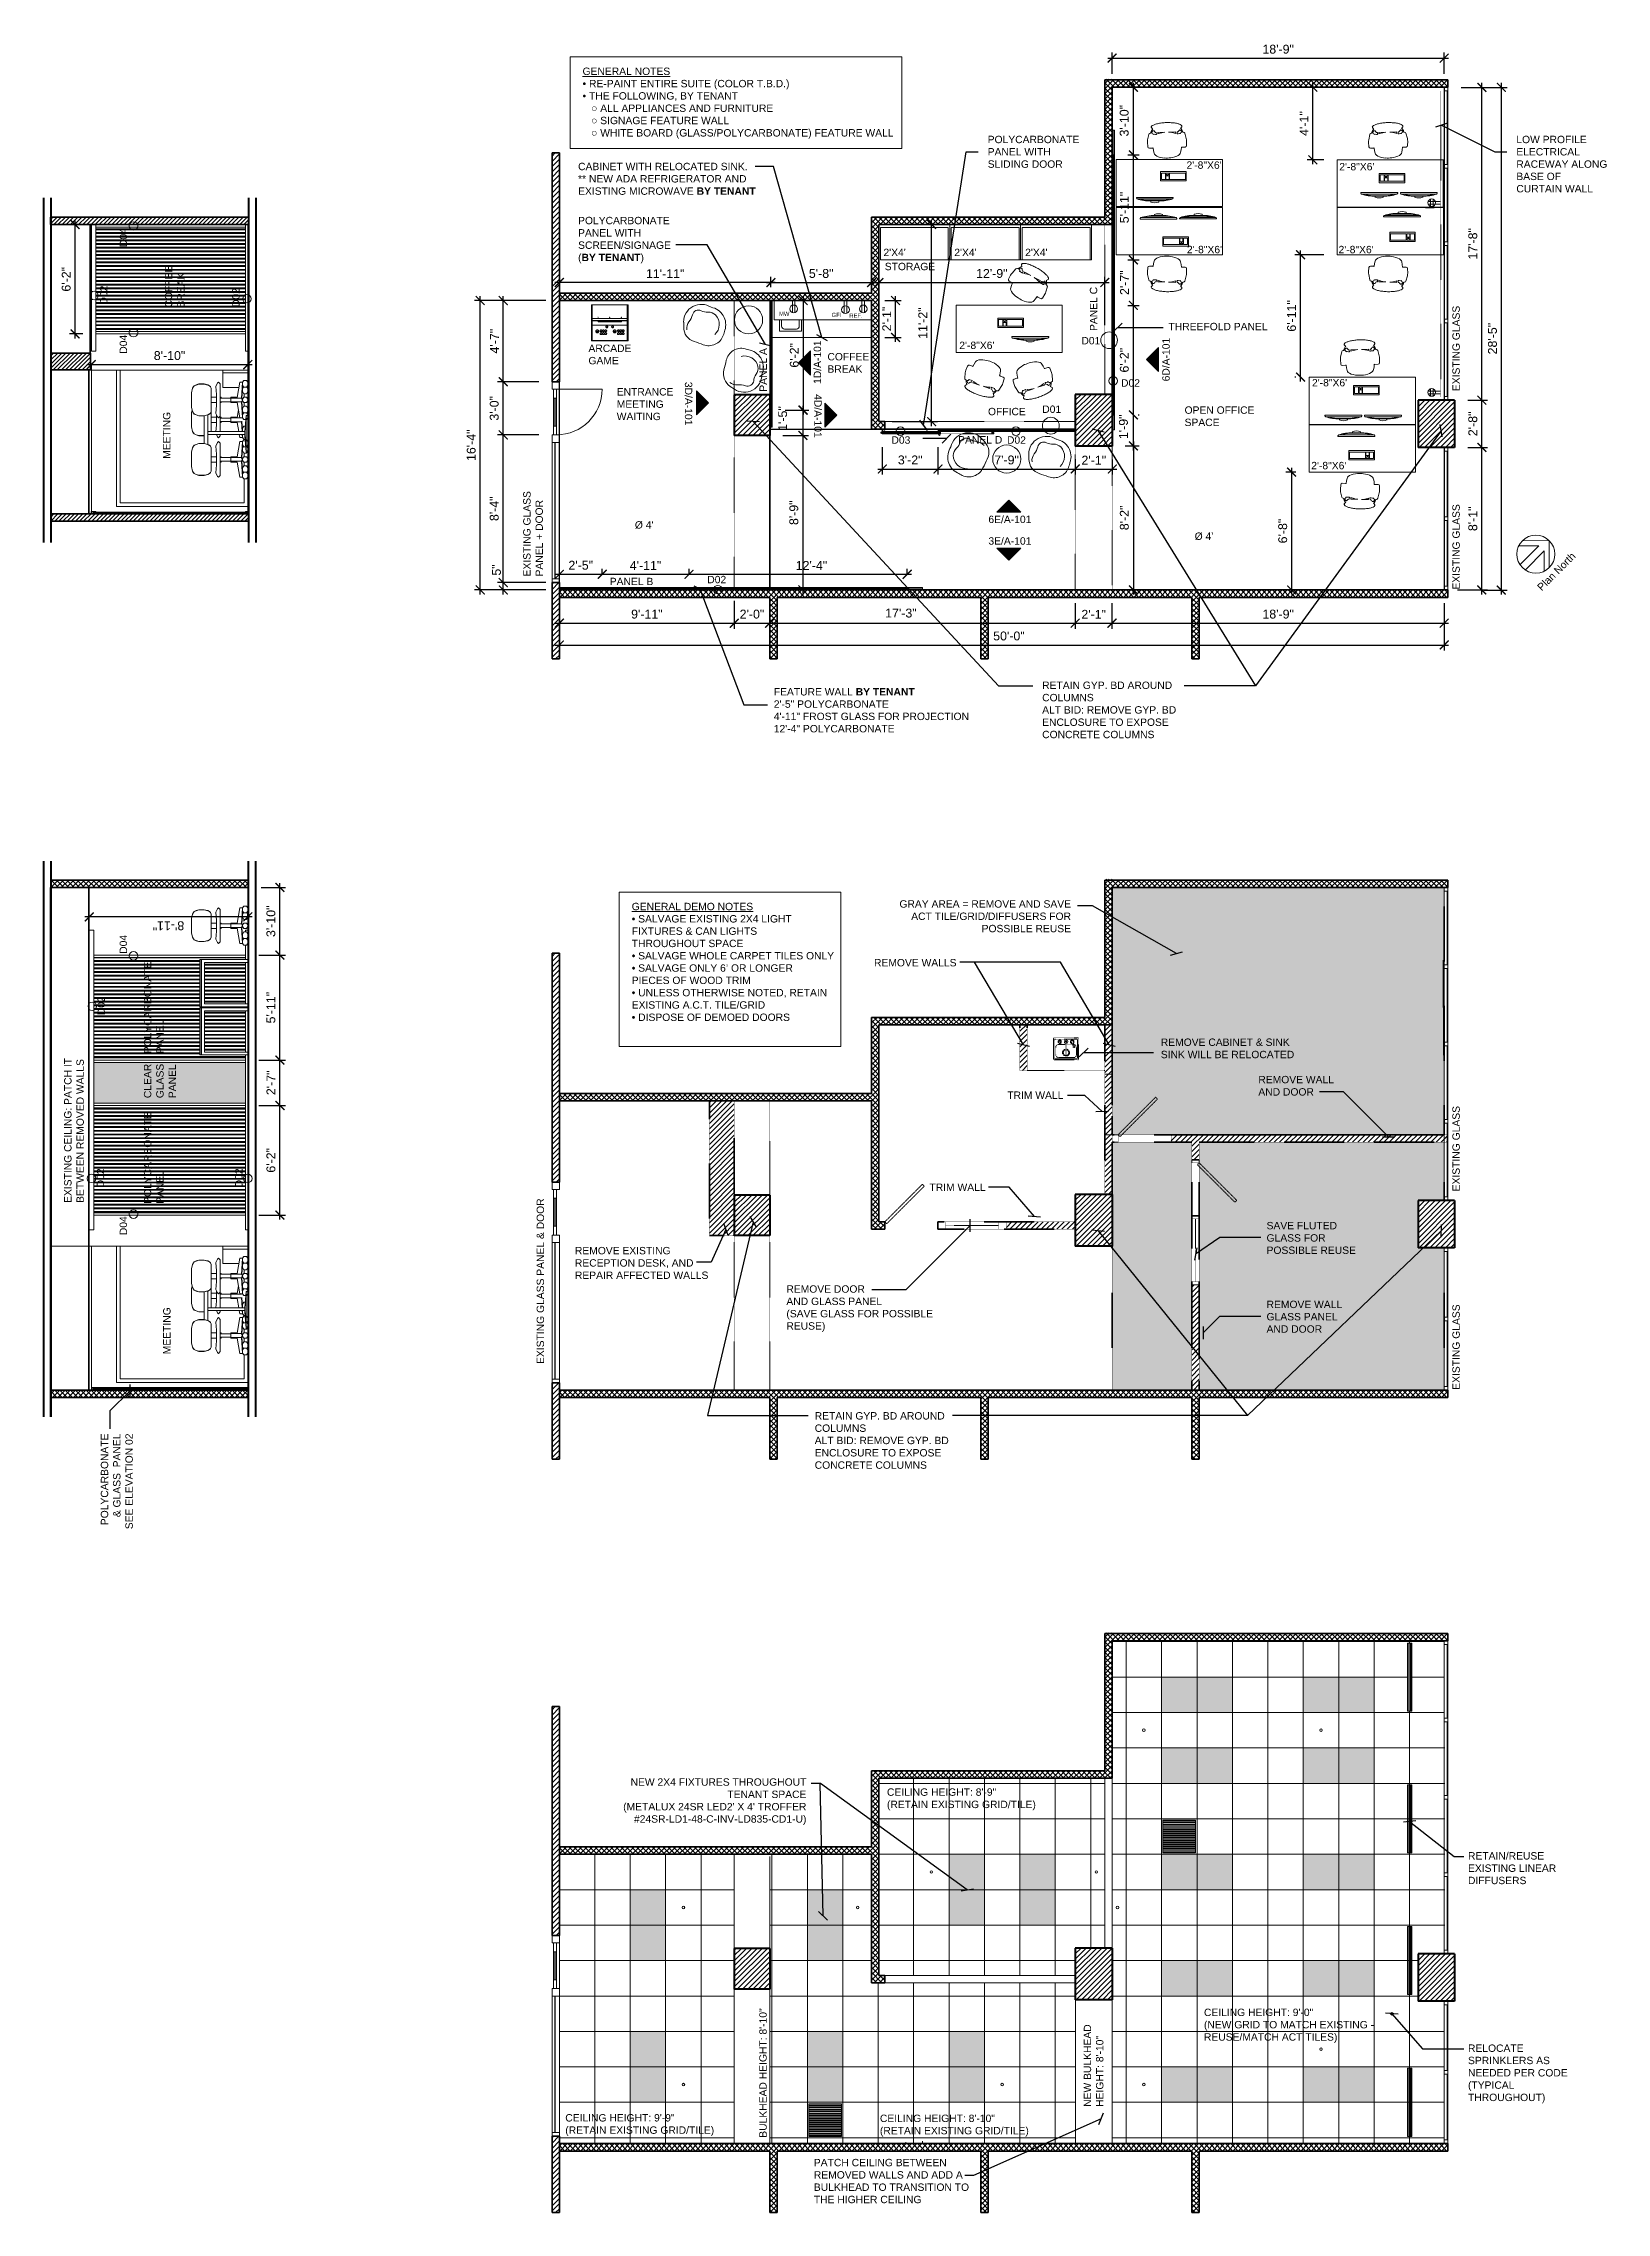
# Model space of a CAD drawing. Extents: x 65572 to 72871, y 30718 to 33858.
# Drawn here: x 65572 to 66631, y 31090 to 32559 of the extents above; entities that cross this region are included whole.
import ezdxf

# ---------------------------------------------------------------- set-up
doc = ezdxf.new("R2010")
doc.units = 0
doc.header["$LTSCALE"] = 0.5
doc.header["$MEASUREMENT"] = 0
doc.linetypes.add('HIDDEN', pattern=[0.375, 0.25, -0.125])
doc.layers.get('0').update_dxf_attribs({"color": 20, "linetype": 'CONTINUOUS'})
doc.layers.get('DEFPOINTS').update_dxf_attribs({"linetype": 'CONTINUOUS', "lineweight": 5})
doc.layers.add('_KTI_CONTROL', color=7, linetype='CONTINUOUS')
for name, color, linetype, lineweight in [('Annotations', 40, 'CONTINUOUS', 5), ('Ceiling', 154, 'CONTINUOUS', 5), ('Framing', 142, 'CONTINUOUS', 13), ('Hatches', 8, 'CONTINUOUS', 5), ('Layout', 154, 'CONTINUOUS', 5), ('Lighting', 143, 'CONTINUOUS', 9), ('Projections', 151, 'HIDDEN', 5), ('Structure', 7, 'CONTINUOUS', 40), ('Viewed', 150, 'CONTINUOUS', 9), ('Walls', 7, 'CONTINUOUS', 35)]:
    doc.layers.add(name, color=color, linetype=linetype, lineweight=lineweight)
doc.layers.add('Areas', color=240, linetype='CONTINUOUS', lineweight=25, plot=False)
doc.layers.add('Demolished', color=7, linetype='HIDDEN', lineweight=5, true_color=0xfa0000)
doc.styles.add('Century Gothic', font='GOTHIC.TTF', dxfattribs={"height": 2.874224})
doc.styles.get("Standard").update_dxf_attribs({"font": 'arial.ttf'})
doc.dimstyles.new('ARCH', dxfattribs={"dimscale": 96, "dimtxt": 0.0625, "dimasz": 0.0625, "dimexe": 0.04, "dimexo": 0.09375, "dimgap": 0.03125, "dimtad": 1, "dimdec": 0, "dimrnd": 0.0625, "dimzin": 3, "dimdsep": 46, "dimlunit": 4, "dimtxsty": 'Standard', "dimblk1": 'ARCHTICK', "dimblk2": 'ARCHTICK', "dimsah": 1, "dimcen": 0, "dimdle": 0.03125, "dimclrd": 256, "dimclre": 256, "dimclrt": 256, "dimazin": 0, "dimtfac": 1, "dimtdec": 0, "dimtmove": 2, "dimatfit": 3, "dimldrblk": 'OBLIQUE', "dimfxl": 0.3, "dimfxlon": 1, "dimfrac": 2, "dimarcsym": 0})
pattern_1 = [(135, (65710.0015, 31742.1168), (-1.767767, -1.767767), []), (225, (65710.0015, 31742.1168), (1.767767, -1.767767), [])]
pattern_2 = [(-180, (0, 0), (3e-16, -2.5), []), (-180, (4e-17, -0.3125), (3e-16, -2.5), []), (-180, (8e-17, -0.625), (3e-16, -2.5), [])]
pattern_3 = [(45, (66541.2645, 32203.0825), (1.3999283, -1.3999283), [])]
pattern_4 = [(45, (63665.679, 30900.0605), (-1.767767, 1.767767), [])]
pattern_5 = [(45, (63665.679, 30900.0605), (-1.767767, 1.767767), []), (135, (63665.679, 30900.0605), (-1.767767, -1.767767), [])]
pattern_6 = [(45, (63665.679, 30358.1117), (-1.767767, 1.767767), [])]
pattern_7 = [(45, (63665.679, 30358.1117), (-1.767767, 1.767767), []), (135, (63665.679, 30358.1117), (-1.767767, -1.767767), [])]
pattern_8 = [(45, (63665.679, 29847.8123), (-1.767767, 1.767767), [])]
pattern_9 = [(90, (66238.1225, 31814.1501), (-1.25, 6e-11), []), (90, (66237.9663, 31814.1501), (-1.25, 6e-11), []), (90, (66237.81, 31814.1501), (-1.25, 6e-11), [])]

msp = doc.modelspace()

# ---------------------------------------------------------------- texts
at = {"layer": 'Annotations', "char_height": 5}
for s, insert, width, attachment_point in [('{\\LGENERAL NOTES\\P\\l• RE-PAINT ENTIRE SUITE (COLOR T.B.D.)\\P• THE FOLLOWING, BY TENANT\\P   ○ ALL APPLIANCES AND FURNITURE\\P   ○ SIGNAGE FEATURE WALL\\P   ○ WHITE BOARD (GLASS/POLYCARBONATE) FEATURE WALL}', (65936.811022, 32542.275688), 237.29826051, 1), ('{POLYCARBONATE PANEL WITH SLIDING DOOR}', (66211.297996, 32496.095055), 62.36400047, 1), ('{LOW PROFILE ELECTRICAL RACEWAY ALONG BASE OF CURTAIN WALL}', (66569.446, 32496.095055), 62.36400047, 1), ('{CABINET WITH RELOCATED SINK. \\P** NEW ADA REFRIGERATOR AND EXISTING MICROWAVE \\fArial|b1|i0|c0|p34;BY TENANT}', (65933.791029, 32477.798343), 126.97772235, 1), ('2\'-8"X6\'', (66346.003925, 32478.723754), 60.99887021, 1), ('2\'-8"X6\'', (66449.50239, 32477.685154), 60.99887021, 1), ('{POLYCARBONATE PANEL WITH\\PSCREEN/SIGNAGE\\P(\\fArial|b1|i0|c0|p34;BY TENANT\\fArial|b0|i0|c0|p34;)}', (65933.791029, 32441.184609), 81.97400695, 1), ("2'X4'", (66140.682919, 32419.581931), 60.99887021, 1), ('STORAGE', (66141.548239, 32410.056949), 60.99887021, 1), ("2'X4'", (66188.682919, 32419.581931), 60.99887021, 1), ("2'X4'", (66236.682919, 32419.581931), 60.99887021, 1), ('2\'-8"X6\'', (66346.284388, 32421.54799), 60.99887021, 1), ('2\'-8"X6\'', (66449.002214, 32421.544558), 60.99887021, 1), ('{THREEFOLD PANEL}', (66333.785606, 32369.400976), 78.07338073, 1), ('ARCADE\\PGAME', (65940.818736, 32354.65421), 60.99887021, 1), ('2\'-8"X6\'', (66192.070412, 32356.653341), 60.99887021, 1), ('{D01}', (66274.776126, 32359.819204), 60.99887021, 1), ('COFFEE\\PBREAK', (66102.728753, 32348.971082), 60.99887021, 1), ('{ENTRANCE\\PMEETING\\PWAITING}', (65959.978849, 32325.189328), 60.99887021, 1), ('{D02}', (66301.644392, 32331.182668), 60.99887021, 1), ('2\'-8"X6\'', (66431.012577, 32331.379271), 60.99887021, 1), ('OFFICE', (66211.498002, 32311.820081), 60.99887021, 1), ('{D01}', (66248.254087, 32313.405637), 60.99887021, 1), ('{OPEN OFFICE SPACE}', (66344.69126, 32312.817563), 60.99887021, 1), ('{D03}', (66146.086584, 32292.533946), 60.99887021, 1), ('{PANEL D}', (66191.28378, 32292.6733), 60.99887021, 1), ('{D02}', (66224.384253, 32292.533946), 60.99887021, 1), ('2\'-8"X6\'', (66430.512401, 32275.238676), 60.99887021, 1), ("{\\pxqc;%%C 4'}", (65948.046934, 32235.047239), 60.99887021, 1), ('{6E/A-101}', (66226.34856, 32236.253804), 38.29857324, 5), ('{3E/A-101}', (66226.34856, 32221.643001), 38.29857324, 5), ("{\\pxqc;%%C 4'}", (66327.320167, 32227.410835), 60.99887021, 1), ('{PANEL B}', (65955.240429, 32196.734982), 60.99887021, 1), ('{D02}', (66021.313547, 32198.032256), 60.99887021, 1), ('{FEATURE WALL \\fArial|b1|i0|c0|p34;BY TENANT\\fArial|b0|i0|c0|p34;\\P2\'-5" POLYCARBONATE\\P4\'-11" FROST GLASS FOR PROJECTION\\P12\'-4" POLYCARBONATE}', (66066.377124, 32122.034162), 147.47433499, 1), ('{RETAIN GYP. BD AROUND COLUMNS\\PALT BID: REMOVE GYP. BD ENCLOSURE TO EXPOSE CONCRETE COLUMNS}', (66248.199047, 32126.437193), 105.226164, 1), ('{\\LGENERAL DEMO NOTES\\P\\l• SALVAGE EXISTING 2X4 LIGHT FIXTURES & CAN LIGHTS THROUGHOUT SPACE\\P• SALVAGE WHOLE CARPET TILES ONLY\\P• SALVAGE ONLY 6’ OR LONGER PIECES OF WOOD TRIM\\P• UNLESS OTHERWISE NOTED, RETAIN EXISTING A.C.T. TILE/GRID\\P• DISPOSE OF DEMOED DOORS}', (65970.116686, 31976.609406), 132.58197841, 1), ('{GRAY AREA = REMOVE AND SAVE ACT TILE/GRID/DIFFUSERS FOR POSSIBLE REUSE}', (66267.746428, 31978.340794), 122.93945131, 3), ('{REMOVE WALLS}', (66134.287257, 31938.540746), 60.99887021, 1), ('{REMOVE CABINET & SINK\\PSINK WILL BE RELOCATED}', (66328.573103, 31884.701749), 114.72461186, 1), ('REMOVE WALL\\PAND DOOR', (66394.662549, 31859.38364), 60.99887021, 1), ('{TRIM WALL}', (66224.562556, 31848.817401), 60.99887021, 1), ('{TRIM WALL}', (66171.850358, 31786.46964), 60.99887021, 1), ('{SAVE FLUTED GLASS FOR POSSIBLE REUSE}', (66400.235139, 31760.483425), 60.99887021, 1), ('{REMOVE EXISTING RECEPTION DESK, AND REPAIR AFFECTED WALLS}', (65931.633142, 31743.547002), 105.226164, 1), ('{REMOVE DOOR\\PAND GLASS PANEL\\P(SAVE GLASS FOR POSSIBLE REUSE)}', (66074.911708, 31717.54046), 105.226164, 1), ('REMOVE WALL\\PGLASS PANEL AND DOOR', (66400.235139, 31707.127896), 60.99887021, 1), ('{RETAIN GYP. BD AROUND COLUMNS\\PALT BID: REMOVE GYP. BD ENCLOSURE TO EXPOSE CONCRETE COLUMNS}', (66094.093837, 31631.644564), 105.226164, 1), ("{NEW 2X4 FIXTURES THROUGHOUT TENANT SPACE \\P(METALUX 24SR LED2' X 4' TROFFER\\P#24SR-LD1-48-C-INV-LD835-CD1-U)}", (66088.479159, 31383.64109), 146.06771852, 3), ('{CEILING HEIGHT: 8\'-9"\\P(RETAIN EXISTING GRID/TILE)}', (66143.039419, 31376.827804), 105.226164, 1), ('{RETAIN/REUSE EXISTING LINEAR DIFFUSERS}', (66536.701451, 31333.646615), 83.1324742, 1), ('{CEILING HEIGHT: 9\'-0"\\P(NEW GRID TO MATCH EXISTING - REUSE/MATCH ACT TILES)}', (66357.808823, 31227.650703), 160.2839705, 1), ('{RELOCATE SPRINKLERS AS NEEDED PER CODE (TYPICAL THROUGHOUT)}', (66536.701451, 31203.400802), 83.1324742, 1), ('{CEILING HEIGHT: 9\'-9"\\P(RETAIN EXISTING GRID/TILE)}', (65925.107322, 31156.233335), 105.226164, 1), ('{CEILING HEIGHT: 8\'-10"\\P(RETAIN EXISTING GRID/TILE)}', (66138.277926, 31155.879086), 105.226164, 1), ('PATCH CEILING BETWEEN REMOVED WALLS AND ADD A BULKHEAD TO TRANSITION TO THE HIGHER CEILING ', (66093.516076, 31125.919977), 105.226164, 1)]:
    msp.add_mtext(s, dxfattribs=dict(at, insert=insert, width=width, attachment_point=attachment_point))
for s, insert, width, attachment_point, rotation in [('{D04}', (65623.189039, 32420.735595), 60.99887021, 1, 90), ('COFFEE\\PBREAK', (65667.213768, 32379.78624), 60.99887021, 7, 90), ('{D02}', (65609.868421, 32381.791097), 60.99887021, 1, 90), ('{D02}', (65704.520419, 32380.141528), 60.99887021, 7, 90), ('{PANEL C}', (66280.507658, 32363.866576), 60.99887021, 1, 90), ('{EXISTING GLASS}', (66526.137725, 32323.133132), 91.22024859, 1, 90), ('{D04}', (65623.189039, 32348.484662), 60.99887021, 1, 90), ('{PANEL A}', (66056.69407, 32322.768778), 60.99887021, 1, 90), ('{1D/A-101}', (66095.949589, 32342.747008), 38.29857324, 5, 90), ('{6D/A-101}', (66332.115937, 32344.513036), 38.29857324, 5, 90), ('{3D/A-101}', (66008.614449, 32314.67082), 38.29857324, 5, 270), ('\\pxqc;MEETING', (65657.629514, 32262.700463), 60.99887021, 7, 90), ('{4D/A-101}', (66096.30759, 32306.368269), 38.29857324, 5, 270), ('{EXISTING GLASS \\PPANEL + DOOR}', (65896.606121, 32197.626986), 124.26374963, 1, 90), ('{EXISTING GLASS}', (66526.137725, 32188.751443), 91.22024859, 1, 90), ('{D04}', (65623.189039, 31942.071146), 60.99887021, 1, 90), ('{POLYCARBONATE PANEL }', (65639.642646, 31874.644793), 60.99887021, 1, 90), ('{D02}', (65608.191424, 31900.42192), 60.99887021, 1, 90), ('EXISTING CEILING: PATCH IT BETWEEN REMOVED WALLS ', (65585.584934, 31773.360661), 122.68456433, 1, 90), ('{CLEAR\\PGLASS\\PPANEL }', (65639.642646, 31844.310812), 60.99887021, 1, 90), ('{EXISTING GLASS }', (66526.137725, 31781.184307), 91.22024859, 1, 90), ('{POLYCARBONATE PANEL }', (65639.642646, 31772.708507), 60.99887021, 1, 90), ('{D02}', (65607.67747, 31783.891926), 60.99887021, 1, 90), ('{D02}', (65706.502365, 31783.891926), 60.99887021, 7, 90), ('{D04}', (65623.189039, 31751.516067), 60.99887021, 1, 90), ('{EXISTING GLASS PANEL & DOOR}', (65905.731547, 31664.275848), 114.91944758, 1, 90), ('{EXISTING GLASS }', (66526.137725, 31646.802618), 91.22024859, 1, 90), ('MEETING', (65652.660688, 31670.852237), 60.99887021, 1, 90), ('{POLYCARBONATE\\P& GLASS  PANEL \\PSEE ELEVATION 02}', (65610.425769, 31617.18312), 75.10199729, 3, 90), ('{BULKHEAD HEIGHT: 8\'-10"}', (66056.560915, 31140.240846), 105.226164, 1, 90), ('{NEW BULKHEAD HEIGHT: 8\'-10"}', (66276.366581, 31161.15283), 62.73638474, 1, 90)]:
    msp.add_mtext(s, dxfattribs=dict(at, insert=insert, width=width, attachment_point=attachment_point, rotation=rotation))
at = {"layer": 'Annotations', "insert": (66112.151262, 32373.295019), "char_height": 2.8742236, "width": 7.56, "attachment_point": 9, "line_spacing_factor": 0.984117, "style": 'Century Gothic', "bg_fill": 3, "box_fill_scale": 1.25, "bg_fill_color": 0, "bg_fill_transparency": 0}
msp.add_mtext('GFI', dxfattribs=at)
at = {"layer": 'Annotations', "insert": (66583.138294, 32191.080602), "char_height": 5, "attachment_point": 1, "rotation": 45}
msp.add_mtext_dynamic_manual_height_columns('Plan North', width=87.48040342, gutter_width=2.5, heights=[0], dxfattribs=at)

# ---------------------------------------------------------------- blocks, each defined once
blk = doc.blocks.new('_ArchTick')
at = {"const_width": 0.15}
blk.add_lwpolyline([(-0.5, -0.5), (0.5, 0.5)], dxfattribs=at)
blk = doc.blocks.new('*D25')
at = {"layer": 'Annotations', "linetype": 'ByBlock', "lineweight": -2}
for p, q in [((65602.6, 31967), (65602.6, 31971)), ((65710, 31967), (65710, 31971)), ((65713, 31967.1), (65599.6, 31967.1))]:
    blk.add_line(p, q, dxfattribs=at)
at = {"layer": 'DEFPOINTS', "color": 0}
for p in [(65602.6, 31967.1), (65602.6, 31958), (65710, 31958)]:
    blk.add_point(p, dxfattribs=at)
at = {"layer": 'Annotations', "lineweight": -2, "xscale": 6, "yscale": 6, "zscale": 6, "rotation": 180}
blk.add_blockref('_ArchTick', (65602.6, 31967.1), dxfattribs=at)
at = {"layer": 'Annotations', "lineweight": -2, "xscale": 6, "yscale": 6, "zscale": 6}
blk.add_blockref('_ArchTick', (65710, 31967.1), dxfattribs=at)
at = {"layer": 'Annotations', "insert": (65656.3, 31961.1), "char_height": 6, "attachment_point": 5, "rotation": 180}
blk.add_mtext('8\'-11"', dxfattribs=at)
blk = doc.blocks.new('_Oblique')
at = {"lineweight": -2}
blk.add_line((-0.5, -0.5), (0.5, 0.5), dxfattribs=at)
blk = doc.blocks.new('12fstg01')
at = {"color": 0, "linetype": 'ByBlock'}
for p, q in [((-0.227, 0.697), (-0.214, 0.735)), ((-0.227, 0.621), (-0.227, 0.697)), ((-0.227, 0.621), (-0.214, 0.57)), ((-0.213, 0.735), (-0.225, 0.697)), ((-0.225, 0.697), (-0.225, 0.621)), ((-0.225, 0.621), (-0.213, 0.57)), ((-0.214, 0.735), (-0.201, 0.761)), ((-0.2, 0.761), (-0.213, 0.735)), ((-0.201, 0.761), (-0.189, 0.774)), ((-0.187, 0.774), (-0.2, 0.761)), ((-0.165, 0.786), (-0.189, 0.774)), ((-0.189, 0.774), (-0.187, 0.774)), ((-0.187, 0.774), (-0.165, 0.786)), ((-0.165, 0.786), (-0.102, 0.799)), ((-0.102, 0.799), (0.102, 0.799)), ((0.102, 0.799), (0.165, 0.786)), ((0.165, 0.786), (0.187, 0.774)), ((0.165, 0.786), (0.189, 0.774)), ((0.187, 0.774), (0.189, 0.774)), ((0.187, 0.774), (0.2, 0.761)), ((0.189, 0.774), (0.201, 0.761)), ((0.2, 0.761), (0.212, 0.735)), ((0.214, 0.735), (0.201, 0.761)), ((0.212, 0.735), (0.225, 0.697)), ((0.225, 0.621), (0.212, 0.57)), ((0.227, 0.697), (0.214, 0.735)), ((0.214, 0.57), (0.227, 0.621)), ((0.225, 0.697), (0.225, 0.621)), ((0.227, 0.621), (0.227, 0.697)), ((-0.254, 0.418), (-0.241, 0.431)), ((-0.229, 0.395), (-0.254, 0.418)), ((-0.241, 0.431), (-0.191, 0.456)), ((0.229, 0.395), (-0.229, 0.395)), ((-0.201, 0.545), (-0.214, 0.57)), ((-0.213, 0.57), (-0.2, 0.545)), ((-0.201, 0.545), (-0.189, 0.532)), ((-0.2, 0.545), (-0.187, 0.532)), ((-0.191, 0.456), (-0.076, 0.443)), ((-0.189, 0.532), (-0.187, 0.532)), ((-0.187, 0.532), (-0.165, 0.52)), ((-0.165, 0.52), (0.165, 0.52)), ((-0.076, 0.443), (0.076, 0.443)), ((-0.038, 0.443), (-0.038, 0.52)), ((-0.038, 0.38), (-0.038, 0.395)), ((-0.025, 0.38), (-0.038, 0.38)), ((-0.025, 0.24), (-0.025, 0.393)), ((-0.025, 0.393), (0.025, 0.393)), ((0.025, 0.393), (0.025, 0.24)), ((0.038, 0.38), (0.025, 0.38)), ((0.038, 0.52), (0.038, 0.443)), ((0.038, 0.395), (0.038, 0.38)), ((0.076, 0.443), (0.19, 0.456)), ((0.165, 0.52), (0.187, 0.532)), ((0.2, 0.545), (0.187, 0.532)), ((0.187, 0.532), (0.189, 0.532)), ((0.189, 0.532), (0.201, 0.545)), ((0.19, 0.456), (0.241, 0.431)), ((0.212, 0.57), (0.2, 0.545)), ((0.201, 0.545), (0.214, 0.57)), ((0.254, 0.418), (0.229, 0.395)), ((0.241, 0.431), (0.254, 0.418)), ((-0.277, 0.056), (-0.253, 0.074)), ((-0.277, 0.018), (-0.277, 0.056)), ((-0.253, 0), (-0.277, 0.018)), ((-0.254, 0.113), (-0.037, 0.149)), ((-0.254, 0.075), (-0.254, 0.113)), ((-0.025, 0.087), (-0.254, 0.075)), ((-0.253, 0.074), (-0.206, 0.074)), ((-0.206, 0), (-0.253, 0)), ((-0.206, 0.074), (-0.182, 0.056)), ((-0.182, 0.018), (-0.206, 0)), ((-0.164, 0.074), (-0.188, 0.06)), ((-0.164, 0), (-0.188, 0.014)), ((-0.182, 0.056), (-0.182, 0.018)), ((-0.12, 0.074), (-0.164, 0.074)), ((-0.12, 0), (-0.164, 0)), ((-0.021, 0.086), (-0.157, 0.075)), ((-0.157, 0.075), (-0.157, 0.08)), ((-0.12, 0.074), (-0.089, 0.056)), ((-0.089, 0.018), (-0.12, 0)), ((-0.089, 0.018), (-0.089, 0.056)), ((-0.038, 0.24), (0.038, 0.24)), ((-0.038, 0.149), (-0.038, 0.24)), ((-0.038, 0.056), (-0.013, 0.074)), ((-0.038, 0.056), (-0.038, 0.018)), ((-0.038, 0.018), (-0.013, 0)), ((-0.027, 0.089), (-0.027, 0.24)), ((0, 0.075), (-0.025, 0.087)), ((-0.013, 0.074), (0.013, 0.074)), ((-0.013, 0), (0.013, 0)), ((0.024, 0.087), (0, 0.075)), ((0.013, 0.074), (0.038, 0.056)), ((0.013, 0), (0.038, 0.018)), ((0.021, 0.086), (0.157, 0.075)), ((0.254, 0.075), (0.024, 0.087)), ((0.027, 0.089), (0.027, 0.24)), ((0.035, 0.149), (0.254, 0.113)), ((0.038, 0.24), (0.038, 0.149)), ((0.038, 0.056), (0.038, 0.018)), ((0.089, 0.056), (0.12, 0.074)), ((0.089, 0.018), (0.089, 0.056)), ((0.12, 0), (0.089, 0.018)), ((0.12, 0.074), (0.164, 0.074)), ((0.12, 0), (0.164, 0)), ((0.157, 0.075), (0.157, 0.08)), ((0.164, 0.074), (0.187, 0.06)), ((0.164, 0), (0.187, 0.013)), ((0.181, 0.056), (0.206, 0.074)), ((0.181, 0.018), (0.181, 0.056)), ((0.206, 0), (0.181, 0.018)), ((0.206, 0.074), (0.253, 0.074)), ((0.253, 0), (0.206, 0)), ((0.253, 0.074), (0.277, 0.056)), ((0.253, 0), (0.277, 0.018)), ((0.254, 0.113), (0.254, 0.075)), ((0.277, 0.018), (0.277, 0.056))]:
    blk.add_line(p, q, dxfattribs=at)
at = {"layer": '_KTI_CONTROL'}
blk.add_polyline3d([(0, 0, 0), (0, 0, 0)], dxfattribs=at)
blk.add_polyline3d([(0, 0, 0), (0, 0, 0)], dxfattribs=at)
blk = doc.blocks.new('*D106')
at = {"layer": 'Annotations', "lineweight": -2}
for p, q in [((65717.4, 31839.3), (65735.6, 31839.3)), ((65731.8, 31762.1), (65731.8, 31842.3)), ((65717.4, 31765.1), (65735.6, 31765.1))]:
    blk.add_line(p, q, dxfattribs=at)
at = {"layer": 'DEFPOINTS', "color": 0}
for p in [(65708.4, 31839.3), (65731.8, 31839.3), (65708.4, 31765.1)]:
    blk.add_point(p, dxfattribs=at)
at = {"layer": 'Annotations', "lineweight": -2, "xscale": 6, "yscale": 6, "zscale": 6}
for p, rotation in [((65731.8, 31839.3), 90), ((65731.8, 31765.1), 270)]:
    blk.add_blockref('_ArchTick', p, dxfattribs=dict(at, rotation=rotation))
at = {"layer": 'Annotations', "insert": (65725.7, 31802.2), "char_height": 6, "attachment_point": 5, "rotation": 90}
blk.add_mtext('6\'-2"', dxfattribs=at)
blk = doc.blocks.new('*D107')
at = {"layer": 'Annotations', "lineweight": -2}
for p, q in [((65717.4, 31870.1), (65735.6, 31870.1)), ((65731.8, 31836.3), (65731.8, 31873.1)), ((65717.4, 31839.3), (65735.6, 31839.3))]:
    blk.add_line(p, q, dxfattribs=at)
at = {"layer": 'DEFPOINTS', "color": 0}
for p in [(65708.4, 31870.1), (65731.8, 31870.1), (65708.4, 31839.3)]:
    blk.add_point(p, dxfattribs=at)
at = {"layer": 'Annotations', "lineweight": -2, "xscale": 6, "yscale": 6, "zscale": 6}
for p, rotation in [((65731.8, 31870.1), 90), ((65731.8, 31839.3), 270)]:
    blk.add_blockref('_ArchTick', p, dxfattribs=dict(at, rotation=rotation))
at = {"layer": 'Annotations', "insert": (65725.7, 31854.7), "char_height": 6, "attachment_point": 5, "rotation": 90}
blk.add_mtext('2\'-7"', dxfattribs=at)
blk = doc.blocks.new('*D108')
at = {"layer": 'Annotations', "lineweight": -2}
for p, q in [((65717.4, 31941.2), (65735.6, 31941.2)), ((65731.8, 31867.1), (65731.8, 31944.2)), ((65717.4, 31870.1), (65735.6, 31870.1))]:
    blk.add_line(p, q, dxfattribs=at)
at = {"layer": 'DEFPOINTS', "color": 0}
for p in [(65708.4, 31941.2), (65731.8, 31941.2), (65708.4, 31870.1)]:
    blk.add_point(p, dxfattribs=at)
at = {"layer": 'Annotations', "lineweight": -2, "xscale": 6, "yscale": 6, "zscale": 6}
for p, rotation in [((65731.8, 31941.2), 90), ((65731.8, 31870.1), 270)]:
    blk.add_blockref('_ArchTick', p, dxfattribs=dict(at, rotation=rotation))
at = {"layer": 'Annotations', "insert": (65725.7, 31905.6), "char_height": 6, "attachment_point": 5, "rotation": 90}
blk.add_mtext('5\'-11"', dxfattribs=at)
blk = doc.blocks.new('*D109')
at = {"layer": 'Annotations', "lineweight": -2}
for p, q in [((65719, 31987), (65735.6, 31987)), ((65731.8, 31938.2), (65731.8, 31990)), ((65717.4, 31941.2), (65735.6, 31941.2))]:
    blk.add_line(p, q, dxfattribs=at)
at = {"layer": 'DEFPOINTS', "color": 0}
for p in [(65710, 31987), (65731.8, 31987), (65708.4, 31941.2)]:
    blk.add_point(p, dxfattribs=at)
at = {"layer": 'Annotations', "lineweight": -2, "xscale": 6, "yscale": 6, "zscale": 6}
for p, rotation in [((65731.8, 31987), 90), ((65731.8, 31941.2), 270)]:
    blk.add_blockref('_ArchTick', p, dxfattribs=dict(at, rotation=rotation))
at = {"layer": 'Annotations', "insert": (65725.7, 31964.1), "char_height": 6, "attachment_point": 5, "rotation": 90}
blk.add_mtext('3\'-10"', dxfattribs=at)
blk = doc.blocks.new('*D242')
at = {"layer": 'Annotations', "lineweight": -2}
for p, q in [((65593, 32358.9), (65593, 32438.9)), ((65595, 32435.9), (65589.2, 32435.9)), ((65598.2, 32361.9), (65589.2, 32361.9))]:
    blk.add_line(p, q, dxfattribs=at)
at = {"layer": 'DEFPOINTS', "color": 0}
for p in [(65593, 32435.9), (65604, 32435.9), (65607.2, 32361.9)]:
    blk.add_point(p, dxfattribs=at)
at = {"layer": 'Annotations', "lineweight": -2, "xscale": 6, "yscale": 6, "zscale": 6}
for p, rotation in [((65593, 32435.9), 90), ((65593, 32361.9), 270)]:
    blk.add_blockref('_ArchTick', p, dxfattribs=dict(at, rotation=rotation))
at = {"layer": 'Annotations', "insert": (65587, 32398.9), "char_height": 6, "attachment_point": 5, "rotation": 90}
blk.add_mtext('6\'-2"', dxfattribs=at)
blk = doc.blocks.new('*D243')
at = {"layer": 'Annotations', "lineweight": -2}
for p, q in [((65601, 32341.1), (65713, 32341.1)), ((65604, 32341.3), (65604, 32337.3)), ((65710, 32341.3), (65710, 32337.3))]:
    blk.add_line(p, q, dxfattribs=at)
at = {"layer": 'DEFPOINTS', "color": 0}
for p in [(65604, 32350.3), (65710, 32350.3), (65710, 32341.1)]:
    blk.add_point(p, dxfattribs=at)
at = {"layer": 'Annotations', "lineweight": -2, "xscale": 6, "yscale": 6, "zscale": 6, "rotation": 180}
blk.add_blockref('_ArchTick', (65604, 32341.1), dxfattribs=at)
at = {"layer": 'Annotations', "lineweight": -2, "xscale": 6, "yscale": 6, "zscale": 6}
blk.add_blockref('_ArchTick', (65710, 32341.1), dxfattribs=at)
at = {"layer": 'Annotations', "insert": (65657, 32347.2), "char_height": 6, "attachment_point": 5}
blk.add_mtext('8\'-10"', dxfattribs=at)
blk = doc.blocks.new('button')
at = {"color": 0}
for p, q in [((66703, 37134), (66703, 37135)), ((66731, 37134), (66731, 37135)), ((66734, 37135), (66734, 37135))]:
    blk.add_line(p, q, dxfattribs=at)
for points in [[(66734, 37135), (66734, 37135), (66734, 37135), (66734, 37135), (66734, 37135), (66734, 37135), (66734, 37135), (66734, 37135), (66734, 37136), (66734, 37136), (66734, 37136), (66734, 37136), (66734, 37136), (66734, 37136), (66734, 37136), (66734, 37136), (66734, 37136), (66734, 37136), (66734, 37137), (66734, 37137), (66734, 37137), (66734, 37137), (66734, 37137), (66734, 37137), (66734, 37137), (66734, 37137), (66734, 37137), (66734, 37137), (66734, 37138), (66734, 37138), (66734, 37138), (66734, 37138), (66734, 37138), (66734, 37138), (66734, 37138), (66734, 37138), (66734, 37138), (66734, 37138), (66734, 37139), (66734, 37139), (66734, 37139), (66733, 37139), (66733, 37139), (66733, 37139), (66733, 37139), (66733, 37139), (66733, 37139), (66733, 37139), (66733, 37139), (66733, 37140), (66733, 37140), (66733, 37140), (66733, 37140), (66733, 37140), (66733, 37140), (66733, 37140), (66733, 37140), (66733, 37140), (66733, 37140), (66733, 37141), (66733, 37141), (66733, 37141), (66733, 37141), (66733, 37141), (66733, 37141), (66733, 37141), (66733, 37141), (66733, 37141), (66733, 37141), (66733, 37141), (66733, 37142), (66733, 37142), (66732, 37142), (66732, 37142), (66732, 37142), (66732, 37142), (66732, 37142), (66732, 37142), (66732, 37142), (66732, 37142), (66732, 37142), (66732, 37142), (66732, 37143), (66732, 37143), (66732, 37143), (66732, 37143), (66732, 37143), (66732, 37143), (66732, 37143), (66732, 37143), (66732, 37143), (66732, 37143), (66732, 37143), (66731, 37144), (66731, 37144), (66731, 37144), (66731, 37144), (66731, 37144), (66731, 37144), (66731, 37144), (66731, 37144), (66731, 37144), (66731, 37144), (66731, 37144), (66731, 37144), (66731, 37145), (66731, 37145), (66731, 37145), (66731, 37145), (66731, 37145), (66731, 37145), (66730, 37145), (66730, 37145), (66730, 37145), (66730, 37145), (66730, 37145), (66730, 37145), (66730, 37145), (66730, 37146), (66730, 37146), (66730, 37146), (66730, 37146), (66730, 37146), (66730, 37146), (66730, 37146), (66730, 37146), (66729, 37146), (66729, 37146), (66729, 37146), (66729, 37146), (66729, 37146), (66729, 37146), (66729, 37147), (66729, 37147), (66729, 37147), (66729, 37147), (66729, 37147), (66729, 37147), (66729, 37147), (66729, 37147), (66728, 37147), (66728, 37147), (66728, 37147), (66728, 37147), (66728, 37147), (66728, 37147), (66728, 37148), (66728, 37148), (66728, 37148), (66728, 37148), (66728, 37148), (66728, 37148), (66728, 37148), (66727, 37148), (66727, 37148), (66727, 37148), (66727, 37148), (66727, 37148), (66727, 37148), (66727, 37148), (66727, 37148), (66727, 37148), (66727, 37148), (66727, 37148), (66727, 37149), (66727, 37149), (66726, 37149), (66726, 37149), (66726, 37149), (66726, 37149), (66726, 37149), (66726, 37149), (66726, 37149), (66726, 37149), (66726, 37149), (66726, 37149), (66726, 37149), (66725, 37149), (66725, 37149), (66725, 37149), (66725, 37149), (66725, 37149), (66725, 37150), (66725, 37150), (66725, 37150), (66725, 37150), (66725, 37150), (66725, 37150), (66725, 37150), (66724, 37150), (66724, 37150), (66724, 37150), (66724, 37150), (66724, 37150), (66724, 37150), (66724, 37150), (66724, 37150), (66724, 37150), (66724, 37150), (66724, 37150), (66723, 37150), (66723, 37150), (66723, 37150), (66723, 37150), (66723, 37150), (66723, 37150), (66723, 37150), (66723, 37151), (66723, 37151), (66723, 37151), (66722, 37151), (66722, 37151), (66722, 37151), (66722, 37151), (66722, 37151), (66722, 37151), (66722, 37151), (66722, 37151), (66722, 37151), (66722, 37151), (66722, 37151), (66721, 37151), (66721, 37151), (66721, 37151), (66721, 37151), (66721, 37151), (66721, 37151), (66721, 37151), (66721, 37151), (66721, 37151), (66721, 37151), (66720, 37151), (66720, 37151), (66720, 37151), (66720, 37151), (66720, 37151), (66720, 37151), (66720, 37151), (66720, 37151), (66720, 37151), (66720, 37151), (66719, 37151), (66719, 37151), (66719, 37151), (66719, 37151), (66719, 37151), (66719, 37151), (66719, 37151), (66719, 37151), (66719, 37151), (66719, 37151), (66718, 37151), (66718, 37151), (66718, 37151), (66718, 37151), (66718, 37151), (66718, 37151), (66718, 37151), (66718, 37151), (66718, 37151), (66718, 37151), (66717, 37151), (66717, 37151), (66717, 37151), (66717, 37151), (66717, 37151), (66717, 37151), (66717, 37151), (66717, 37151), (66717, 37151), (66717, 37151), (66716, 37151), (66716, 37151), (66716, 37151), (66716, 37151), (66716, 37151), (66716, 37151), (66716, 37151), (66716, 37151), (66716, 37151), (66716, 37151), (66715, 37151), (66715, 37151), (66715, 37151), (66715, 37151), (66715, 37151), (66715, 37151), (66715, 37151), (66715, 37151), (66715, 37151), (66715, 37151), (66714, 37151), (66714, 37151), (66714, 37151), (66714, 37151), (66714, 37151), (66714, 37151), (66714, 37151), (66714, 37151), (66714, 37151), (66714, 37151), (66713, 37151), (66713, 37151), (66713, 37151), (66713, 37151), (66713, 37151), (66713, 37151), (66713, 37151), (66713, 37151), (66713, 37151), (66713, 37151), (66712, 37151), (66712, 37151), (66712, 37151), (66712, 37151), (66712, 37151), (66712, 37151), (66712, 37151), (66712, 37151), (66712, 37151), (66712, 37151), (66712, 37151), (66711, 37151), (66711, 37151), (66711, 37151), (66711, 37150), (66711, 37150), (66711, 37150), (66711, 37150), (66711, 37150), (66711, 37150), (66711, 37150), (66710, 37150), (66710, 37150), (66710, 37150), (66710, 37150), (66710, 37150), (66710, 37150), (66710, 37150), (66710, 37150), (66710, 37150), (66710, 37150), (66710, 37150), (66709, 37150), (66709, 37150), (66709, 37150), (66709, 37150), (66709, 37150), (66709, 37150), (66709, 37150), (66709, 37149), (66709, 37149), (66709, 37149), (66709, 37149), (66708, 37149), (66708, 37149), (66708, 37149), (66708, 37149), (66708, 37149), (66708, 37149), (66708, 37149), (66708, 37149), (66708, 37149), (66708, 37149), (66708, 37149), (66708, 37149), (66707, 37149), (66707, 37149), (66707, 37148), (66707, 37148), (66707, 37148), (66707, 37148), (66707, 37148), (66707, 37148), (66707, 37148), (66707, 37148), (66707, 37148), (66707, 37148), (66706, 37148), (66706, 37148), (66706, 37148), (66706, 37148), (66706, 37148), (66706, 37148), (66706, 37148), (66706, 37148), (66706, 37147), (66706, 37147), (66706, 37147), (66706, 37147), (66706, 37147), (66705, 37147), (66705, 37147), (66705, 37147), (66705, 37147), (66705, 37147), (66705, 37147), (66705, 37147), (66705, 37147), (66705, 37147), (66705, 37146), (66705, 37146), (66705, 37146), (66705, 37146), (66705, 37146), (66704, 37146), (66704, 37146), (66704, 37146), (66704, 37146), (66704, 37146), (66704, 37146), (66704, 37146), (66704, 37146), (66704, 37146), (66704, 37145), (66704, 37145), (66704, 37145), (66704, 37145), (66704, 37145), (66704, 37145), (66704, 37145), (66703, 37145), (66703, 37145), (66703, 37145), (66703, 37145), (66703, 37145), (66703, 37145), (66703, 37144), (66703, 37144), (66703, 37144), (66703, 37144), (66703, 37144), (66703, 37144), (66703, 37144), (66703, 37144), (66703, 37144), (66703, 37144), (66703, 37144), (66702, 37144), (66702, 37143), (66702, 37143), (66702, 37143), (66702, 37143), (66702, 37143), (66702, 37143), (66702, 37143), (66702, 37143), (66702, 37143), (66702, 37143), (66702, 37143), (66702, 37142), (66702, 37142), (66702, 37142), (66702, 37142), (66702, 37142), (66702, 37142), (66702, 37142), (66702, 37142), (66702, 37142), (66702, 37142), (66701, 37142), (66701, 37142), (66701, 37141), (66701, 37141), (66701, 37141), (66701, 37141), (66701, 37141), (66701, 37141), (66701, 37141), (66701, 37141), (66701, 37141), (66701, 37141), (66701, 37141), (66701, 37140), (66701, 37140), (66701, 37140), (66701, 37140), (66701, 37140), (66701, 37140), (66701, 37140), (66701, 37140), (66701, 37140), (66701, 37140), (66701, 37139), (66701, 37139), (66701, 37139), (66701, 37139), (66701, 37139), (66701, 37139), (66701, 37139), (66700, 37139), (66700, 37139), (66700, 37139), (66700, 37139), (66700, 37138), (66700, 37138), (66700, 37138), (66700, 37138), (66700, 37138), (66700, 37138), (66700, 37138), (66700, 37138), (66700, 37138), (66700, 37138), (66700, 37137), (66700, 37137), (66700, 37137), (66700, 37137), (66700, 37137), (66700, 37137), (66700, 37137), (66700, 37137), (66700, 37137), (66700, 37137), (66700, 37136), (66700, 37136), (66700, 37136), (66700, 37136), (66700, 37136), (66700, 37136), (66700, 37136), (66700, 37136), (66700, 37136), (66700, 37136), (66700, 37135), (66700, 37135), (66700, 37135), (66700, 37135), (66700, 37135), (66700, 37135), (66700, 37135), (66700, 37135)], [(66734, 37135), (66734, 37135), (66734, 37135), (66734, 37135), (66734, 37135), (66734, 37135), (66734, 37136), (66734, 37136), (66734, 37136), (66734, 37136), (66734, 37136), (66734, 37136), (66734, 37136), (66734, 37136), (66734, 37136), (66734, 37136), (66734, 37137), (66734, 37137), (66734, 37137), (66734, 37137), (66734, 37137), (66734, 37137), (66734, 37137), (66734, 37137), (66734, 37137), (66734, 37137), (66734, 37138), (66734, 37138), (66734, 37138), (66734, 37138), (66734, 37138), (66734, 37138), (66734, 37138), (66734, 37138), (66734, 37138), (66734, 37138), (66734, 37138), (66734, 37139), (66734, 37139), (66734, 37139), (66734, 37139), (66733, 37139), (66733, 37139), (66733, 37139), (66733, 37139), (66733, 37139), (66733, 37139), (66733, 37140), (66733, 37140), (66733, 37140), (66733, 37140), (66733, 37140), (66733, 37140), (66733, 37140), (66733, 37140), (66733, 37140), (66733, 37140), (66733, 37140), (66733, 37141), (66733, 37141), (66733, 37141), (66733, 37141), (66733, 37141), (66733, 37141), (66733, 37141), (66733, 37141), (66733, 37141), (66733, 37141), (66733, 37142), (66733, 37142), (66733, 37142), (66733, 37142), (66732, 37142), (66732, 37142), (66732, 37142), (66732, 37142), (66732, 37142), (66732, 37142), (66732, 37142), (66732, 37142), (66732, 37143), (66732, 37143), (66732, 37143), (66732, 37143), (66732, 37143), (66732, 37143), (66732, 37143), (66732, 37143), (66732, 37143), (66732, 37143), (66732, 37143), (66732, 37144), (66732, 37144), (66731, 37144), (66731, 37144), (66731, 37144), (66731, 37144), (66731, 37144), (66731, 37144), (66731, 37144), (66731, 37144), (66731, 37144), (66731, 37144), (66731, 37145), (66731, 37145), (66731, 37145), (66731, 37145), (66731, 37145), (66731, 37145), (66731, 37145), (66731, 37145), (66730, 37145), (66730, 37145), (66730, 37145), (66730, 37145), (66730, 37145), (66730, 37146), (66730, 37146), (66730, 37146), (66730, 37146), (66730, 37146), (66730, 37146), (66730, 37146), (66730, 37146), (66730, 37146), (66730, 37146), (66729, 37146), (66729, 37146), (66729, 37146), (66729, 37147), (66729, 37147), (66729, 37147), (66729, 37147), (66729, 37147), (66729, 37147), (66729, 37147), (66729, 37147), (66729, 37147), (66729, 37147), (66729, 37147), (66728, 37147), (66728, 37147), (66728, 37147), (66728, 37147), (66728, 37148), (66728, 37148), (66728, 37148), (66728, 37148), (66728, 37148), (66728, 37148), (66728, 37148), (66728, 37148), (66728, 37148), (66727, 37148), (66727, 37148), (66727, 37148), (66727, 37148), (66727, 37148), (66727, 37148), (66727, 37148), (66727, 37148), (66727, 37149), (66727, 37149), (66727, 37149), (66727, 37149), (66727, 37149), (66726, 37149), (66726, 37149), (66726, 37149), (66726, 37149), (66726, 37149), (66726, 37149), (66726, 37149), (66726, 37149), (66726, 37149), (66726, 37149), (66726, 37149), (66725, 37149), (66725, 37150), (66725, 37150), (66725, 37150), (66725, 37150), (66725, 37150), (66725, 37150), (66725, 37150), (66725, 37150), (66725, 37150), (66725, 37150), (66725, 37150), (66724, 37150), (66724, 37150), (66724, 37150), (66724, 37150), (66724, 37150), (66724, 37150), (66724, 37150), (66724, 37150), (66724, 37150), (66724, 37150), (66724, 37150), (66723, 37150), (66723, 37150), (66723, 37151), (66723, 37151), (66723, 37151), (66723, 37151), (66723, 37151), (66723, 37151), (66723, 37151), (66723, 37151), (66722, 37151), (66722, 37151), (66722, 37151), (66722, 37151), (66722, 37151), (66722, 37151), (66722, 37151), (66722, 37151), (66722, 37151), (66722, 37151), (66722, 37151), (66721, 37151), (66721, 37151), (66721, 37151), (66721, 37151), (66721, 37151), (66721, 37151), (66721, 37151), (66721, 37151), (66721, 37151), (66721, 37151), (66720, 37151), (66720, 37151), (66720, 37151), (66720, 37151), (66720, 37151), (66720, 37151), (66720, 37151), (66720, 37151), (66720, 37151), (66720, 37151), (66719, 37151), (66719, 37152), (66719, 37152), (66719, 37152), (66719, 37152), (66719, 37152), (66719, 37152), (66719, 37152), (66719, 37152), (66719, 37152), (66718, 37152), (66718, 37152), (66718, 37152), (66718, 37152), (66718, 37152), (66718, 37152), (66718, 37152), (66718, 37152), (66718, 37152), (66718, 37152), (66717, 37152), (66717, 37152), (66717, 37152), (66717, 37152), (66717, 37152), (66717, 37152), (66717, 37152), (66717, 37152), (66717, 37152), (66717, 37152), (66716, 37152), (66716, 37152), (66716, 37152), (66716, 37152), (66716, 37152), (66716, 37152), (66716, 37152), (66716, 37152), (66716, 37152), (66716, 37152), (66715, 37152), (66715, 37152), (66715, 37152), (66715, 37152), (66715, 37152), (66715, 37152), (66715, 37152), (66715, 37152), (66715, 37152), (66715, 37151), (66714, 37151), (66714, 37151), (66714, 37151), (66714, 37151), (66714, 37151), (66714, 37151), (66714, 37151), (66714, 37151), (66714, 37151), (66714, 37151), (66713, 37151), (66713, 37151), (66713, 37151), (66713, 37151), (66713, 37151), (66713, 37151), (66713, 37151), (66713, 37151), (66713, 37151), (66713, 37151), (66712, 37151), (66712, 37151), (66712, 37151), (66712, 37151), (66712, 37151), (66712, 37151), (66712, 37151), (66712, 37151), (66712, 37151), (66712, 37151), (66712, 37151), (66711, 37151), (66711, 37151), (66711, 37151), (66711, 37151), (66711, 37151), (66711, 37151), (66711, 37151), (66711, 37151), (66711, 37150), (66711, 37150), (66710, 37150), (66710, 37150), (66710, 37150), (66710, 37150), (66710, 37150), (66710, 37150), (66710, 37150), (66710, 37150), (66710, 37150), (66710, 37150), (66710, 37150), (66709, 37150), (66709, 37150), (66709, 37150), (66709, 37150), (66709, 37150), (66709, 37150), (66709, 37150), (66709, 37150), (66709, 37150), (66709, 37150), (66709, 37150), (66708, 37149), (66708, 37149), (66708, 37149), (66708, 37149), (66708, 37149), (66708, 37149), (66708, 37149), (66708, 37149), (66708, 37149), (66708, 37149), (66708, 37149), (66708, 37149), (66707, 37149), (66707, 37149), (66707, 37149), (66707, 37149), (66707, 37149), (66707, 37148), (66707, 37148), (66707, 37148), (66707, 37148), (66707, 37148), (66707, 37148), (66707, 37148), (66706, 37148), (66706, 37148), (66706, 37148), (66706, 37148), (66706, 37148), (66706, 37148), (66706, 37148), (66706, 37148), (66706, 37148), (66706, 37148), (66706, 37147), (66706, 37147), (66706, 37147), (66705, 37147), (66705, 37147), (66705, 37147), (66705, 37147), (66705, 37147), (66705, 37147), (66705, 37147), (66705, 37147), (66705, 37147), (66705, 37147), (66705, 37147), (66705, 37147), (66705, 37146), (66705, 37146), (66704, 37146), (66704, 37146), (66704, 37146), (66704, 37146), (66704, 37146), (66704, 37146), (66704, 37146), (66704, 37146), (66704, 37146), (66704, 37146), (66704, 37146), (66704, 37145), (66704, 37145), (66704, 37145), (66704, 37145), (66704, 37145), (66703, 37145), (66703, 37145), (66703, 37145), (66703, 37145), (66703, 37145), (66703, 37145), (66703, 37145), (66703, 37145), (66703, 37144), (66703, 37144), (66703, 37144), (66703, 37144), (66703, 37144), (66703, 37144), (66703, 37144), (66703, 37144), (66703, 37144), (66702, 37144), (66702, 37144), (66702, 37144), (66702, 37143), (66702, 37143), (66702, 37143), (66702, 37143), (66702, 37143), (66702, 37143), (66702, 37143), (66702, 37143), (66702, 37143), (66702, 37143), (66702, 37143), (66702, 37142), (66702, 37142), (66702, 37142), (66702, 37142), (66702, 37142), (66702, 37142), (66702, 37142), (66702, 37142), (66701, 37142), (66701, 37142), (66701, 37142), (66701, 37142), (66701, 37141), (66701, 37141), (66701, 37141), (66701, 37141), (66701, 37141), (66701, 37141), (66701, 37141), (66701, 37141), (66701, 37141), (66701, 37141), (66701, 37140), (66701, 37140), (66701, 37140), (66701, 37140), (66701, 37140), (66701, 37140), (66701, 37140), (66701, 37140), (66701, 37140), (66701, 37140), (66701, 37140), (66701, 37139), (66701, 37139), (66701, 37139), (66701, 37139), (66701, 37139), (66700, 37139), (66700, 37139), (66700, 37139), (66700, 37139), (66700, 37139), (66700, 37138), (66700, 37138), (66700, 37138), (66700, 37138), (66700, 37138), (66700, 37138), (66700, 37138), (66700, 37138), (66700, 37138), (66700, 37138), (66700, 37138), (66700, 37137), (66700, 37137), (66700, 37137), (66700, 37137), (66700, 37137), (66700, 37137), (66700, 37137), (66700, 37137), (66700, 37137), (66700, 37137), (66700, 37136), (66700, 37136), (66700, 37136), (66700, 37136), (66700, 37136), (66700, 37136), (66700, 37136), (66700, 37136), (66700, 37136), (66700, 37136), (66700, 37135), (66700, 37135), (66700, 37135), (66700, 37135), (66700, 37135), (66700, 37135)], [(66700, 37135), (66700, 37135), (66700, 37135), (66700, 37134), (66700, 37134), (66700, 37134), (66700, 37134), (66700, 37134), (66700, 37134), (66700, 37134), (66700, 37134), (66700, 37134), (66700, 37134), (66700, 37133), (66700, 37133), (66700, 37133), (66700, 37133), (66700, 37133), (66700, 37133), (66700, 37133), (66700, 37133), (66700, 37133), (66700, 37133), (66700, 37133), (66700, 37132), (66700, 37132), (66700, 37132), (66700, 37132), (66700, 37132), (66700, 37132), (66700, 37132), (66700, 37132), (66700, 37132), (66700, 37132), (66700, 37131), (66700, 37131), (66700, 37131), (66700, 37131), (66700, 37131), (66700, 37131), (66700, 37131), (66700, 37131), (66701, 37131), (66701, 37131), (66701, 37130), (66701, 37130), (66701, 37130), (66701, 37130), (66701, 37130), (66701, 37130), (66701, 37130), (66701, 37130), (66701, 37130), (66701, 37130), (66701, 37130), (66701, 37129), (66701, 37129), (66701, 37129), (66701, 37129), (66701, 37129), (66701, 37129), (66701, 37129), (66701, 37129), (66701, 37129), (66701, 37129), (66701, 37128), (66701, 37128), (66701, 37128), (66701, 37128), (66701, 37128), (66701, 37128), (66701, 37128), (66702, 37128), (66702, 37128), (66702, 37128), (66702, 37128), (66702, 37128), (66702, 37127), (66702, 37127), (66702, 37127), (66702, 37127), (66702, 37127), (66702, 37127), (66702, 37127), (66702, 37127), (66702, 37127), (66702, 37127), (66702, 37127), (66702, 37126), (66702, 37126), (66702, 37126), (66702, 37126), (66702, 37126), (66702, 37126), (66703, 37126), (66703, 37126), (66703, 37126), (66703, 37126), (66703, 37126), (66703, 37126), (66703, 37125), (66703, 37125), (66703, 37125), (66703, 37125), (66703, 37125), (66703, 37125), (66703, 37125), (66703, 37125), (66703, 37125), (66703, 37125), (66703, 37125), (66704, 37125), (66704, 37124), (66704, 37124), (66704, 37124), (66704, 37124), (66704, 37124), (66704, 37124), (66704, 37124), (66704, 37124), (66704, 37124), (66704, 37124), (66704, 37124), (66704, 37124), (66704, 37124), (66704, 37123), (66704, 37123), (66705, 37123), (66705, 37123), (66705, 37123), (66705, 37123), (66705, 37123), (66705, 37123), (66705, 37123), (66705, 37123), (66705, 37123), (66705, 37123), (66705, 37123), (66705, 37123), (66705, 37123), (66705, 37122), (66706, 37122), (66706, 37122), (66706, 37122), (66706, 37122), (66706, 37122), (66706, 37122), (66706, 37122), (66706, 37122), (66706, 37122), (66706, 37122), (66706, 37122), (66706, 37122), (66706, 37122), (66707, 37122), (66707, 37121), (66707, 37121), (66707, 37121), (66707, 37121), (66707, 37121), (66707, 37121), (66707, 37121), (66707, 37121), (66707, 37121), (66707, 37121), (66707, 37121), (66708, 37121), (66708, 37121), (66708, 37121), (66708, 37121), (66708, 37121), (66708, 37121), (66708, 37121), (66708, 37120), (66708, 37120), (66708, 37120), (66708, 37120), (66708, 37120), (66709, 37120), (66709, 37120), (66709, 37120), (66709, 37120), (66709, 37120), (66709, 37120), (66709, 37120), (66709, 37120), (66709, 37120), (66709, 37120), (66709, 37120), (66710, 37120), (66710, 37120), (66710, 37120), (66710, 37120), (66710, 37120), (66710, 37120), (66710, 37119), (66710, 37119), (66710, 37119), (66710, 37119), (66710, 37119), (66711, 37119), (66711, 37119), (66711, 37119), (66711, 37119), (66711, 37119), (66711, 37119), (66711, 37119), (66711, 37119), (66711, 37119), (66711, 37119), (66712, 37119), (66712, 37119), (66712, 37119), (66712, 37119), (66712, 37119), (66712, 37119), (66712, 37119), (66712, 37119), (66712, 37119), (66712, 37119), (66712, 37119), (66713, 37119), (66713, 37119), (66713, 37119), (66713, 37119), (66713, 37119), (66713, 37118), (66713, 37118), (66713, 37118), (66713, 37118), (66713, 37118), (66714, 37118), (66714, 37118), (66714, 37118), (66714, 37118), (66714, 37118), (66714, 37118), (66714, 37118), (66714, 37118), (66714, 37118), (66714, 37118), (66715, 37118), (66715, 37118), (66715, 37118), (66715, 37118), (66715, 37118), (66715, 37118), (66715, 37118), (66715, 37118), (66715, 37118), (66715, 37118), (66716, 37118), (66716, 37118), (66716, 37118), (66716, 37118), (66716, 37118), (66716, 37118), (66716, 37118), (66716, 37118), (66716, 37118), (66716, 37118), (66717, 37118), (66717, 37118), (66717, 37118), (66717, 37118), (66717, 37118), (66717, 37118), (66717, 37118), (66717, 37118), (66717, 37118), (66717, 37118), (66718, 37118), (66718, 37118), (66718, 37118), (66718, 37118), (66718, 37118), (66718, 37118), (66718, 37118), (66718, 37118), (66718, 37118), (66718, 37118), (66719, 37118), (66719, 37118), (66719, 37118), (66719, 37118), (66719, 37118), (66719, 37118), (66719, 37118), (66719, 37118), (66719, 37118), (66719, 37118), (66720, 37118), (66720, 37118), (66720, 37118), (66720, 37118), (66720, 37118), (66720, 37118), (66720, 37118), (66720, 37118), (66720, 37118), (66720, 37118), (66721, 37118), (66721, 37118), (66721, 37118), (66721, 37118), (66721, 37118), (66721, 37119), (66721, 37119), (66721, 37119), (66721, 37119), (66721, 37119), (66722, 37119), (66722, 37119), (66722, 37119), (66722, 37119), (66722, 37119), (66722, 37119), (66722, 37119), (66722, 37119), (66722, 37119), (66722, 37119), (66722, 37119), (66723, 37119), (66723, 37119), (66723, 37119), (66723, 37119), (66723, 37119), (66723, 37119), (66723, 37119), (66723, 37119), (66723, 37119), (66723, 37119), (66724, 37119), (66724, 37119), (66724, 37119), (66724, 37119), (66724, 37119), (66724, 37120), (66724, 37120), (66724, 37120), (66724, 37120), (66724, 37120), (66724, 37120), (66725, 37120), (66725, 37120), (66725, 37120), (66725, 37120), (66725, 37120), (66725, 37120), (66725, 37120), (66725, 37120), (66725, 37120), (66725, 37120), (66725, 37120), (66725, 37120), (66726, 37120), (66726, 37120), (66726, 37120), (66726, 37120), (66726, 37121), (66726, 37121), (66726, 37121), (66726, 37121), (66726, 37121), (66726, 37121), (66726, 37121), (66727, 37121), (66727, 37121), (66727, 37121), (66727, 37121), (66727, 37121), (66727, 37121), (66727, 37121), (66727, 37121), (66727, 37121), (66727, 37121), (66727, 37121), (66727, 37122), (66727, 37122), (66728, 37122), (66728, 37122), (66728, 37122), (66728, 37122), (66728, 37122), (66728, 37122), (66728, 37122), (66728, 37122), (66728, 37122), (66728, 37122), (66728, 37122), (66728, 37122), (66728, 37122), (66729, 37123), (66729, 37123), (66729, 37123), (66729, 37123), (66729, 37123), (66729, 37123), (66729, 37123), (66729, 37123), (66729, 37123), (66729, 37123), (66729, 37123), (66729, 37123), (66729, 37123), (66729, 37123), (66730, 37123), (66730, 37124), (66730, 37124), (66730, 37124), (66730, 37124), (66730, 37124), (66730, 37124), (66730, 37124), (66730, 37124), (66730, 37124), (66730, 37124), (66730, 37124), (66730, 37124), (66730, 37124), (66730, 37125), (66731, 37125), (66731, 37125), (66731, 37125), (66731, 37125), (66731, 37125), (66731, 37125), (66731, 37125), (66731, 37125), (66731, 37125), (66731, 37125), (66731, 37125), (66731, 37126), (66731, 37126), (66731, 37126), (66731, 37126), (66731, 37126), (66731, 37126), (66731, 37126), (66732, 37126), (66732, 37126), (66732, 37126), (66732, 37126), (66732, 37126), (66732, 37127), (66732, 37127), (66732, 37127), (66732, 37127), (66732, 37127), (66732, 37127), (66732, 37127), (66732, 37127), (66732, 37127), (66732, 37127), (66732, 37127), (66732, 37128), (66732, 37128), (66732, 37128), (66732, 37128), (66732, 37128), (66733, 37128), (66733, 37128), (66733, 37128), (66733, 37128), (66733, 37128), (66733, 37128), (66733, 37128), (66733, 37129), (66733, 37129), (66733, 37129), (66733, 37129), (66733, 37129), (66733, 37129), (66733, 37129), (66733, 37129), (66733, 37129), (66733, 37129), (66733, 37130), (66733, 37130), (66733, 37130), (66733, 37130), (66733, 37130), (66733, 37130), (66733, 37130), (66733, 37130), (66733, 37130), (66733, 37130), (66733, 37130), (66733, 37131), (66733, 37131), (66733, 37131), (66734, 37131), (66734, 37131), (66734, 37131), (66734, 37131), (66734, 37131), (66734, 37131), (66734, 37131), (66734, 37132), (66734, 37132), (66734, 37132), (66734, 37132), (66734, 37132), (66734, 37132), (66734, 37132), (66734, 37132), (66734, 37132), (66734, 37132), (66734, 37133), (66734, 37133), (66734, 37133), (66734, 37133), (66734, 37133), (66734, 37133), (66734, 37133), (66734, 37133), (66734, 37133), (66734, 37133), (66734, 37133), (66734, 37134), (66734, 37134), (66734, 37134), (66734, 37134), (66734, 37134), (66734, 37134), (66734, 37134), (66734, 37134), (66734, 37134), (66734, 37134), (66734, 37135), (66734, 37135), (66734, 37135)], [(66731, 37135), (66731, 37135), (66731, 37135), (66731, 37135), (66731, 37135), (66731, 37135), (66731, 37135), (66731, 37135), (66731, 37136), (66731, 37136), (66731, 37136), (66731, 37136), (66731, 37136), (66731, 37136), (66731, 37136), (66731, 37136), (66731, 37136), (66731, 37136), (66731, 37137), (66731, 37137), (66731, 37137), (66731, 37137), (66731, 37137), (66731, 37137), (66731, 37137), (66731, 37137), (66731, 37137), (66731, 37137), (66731, 37138), (66731, 37138), (66731, 37138), (66731, 37138), (66731, 37138), (66731, 37138), (66731, 37138), (66731, 37138), (66731, 37138), (66730, 37138), (66730, 37138), (66730, 37139), (66730, 37139), (66730, 37139), (66730, 37139), (66730, 37139), (66730, 37139), (66730, 37139), (66730, 37139), (66730, 37139), (66730, 37139), (66730, 37140), (66730, 37140), (66730, 37140), (66730, 37140), (66730, 37140), (66730, 37140), (66730, 37140), (66730, 37140), (66730, 37140), (66730, 37140), (66730, 37140), (66730, 37141), (66730, 37141), (66730, 37141), (66730, 37141), (66730, 37141), (66729, 37141), (66729, 37141), (66729, 37141), (66729, 37141), (66729, 37141), (66729, 37141), (66729, 37142), (66729, 37142), (66729, 37142), (66729, 37142), (66729, 37142), (66729, 37142), (66729, 37142), (66729, 37142), (66729, 37142), (66729, 37142), (66729, 37142), (66729, 37142), (66729, 37143), (66729, 37143), (66728, 37143), (66728, 37143), (66728, 37143), (66728, 37143), (66728, 37143), (66728, 37143), (66728, 37143), (66728, 37143), (66728, 37143), (66728, 37143), (66728, 37143), (66728, 37144), (66728, 37144), (66728, 37144), (66728, 37144), (66728, 37144), (66727, 37144), (66727, 37144), (66727, 37144), (66727, 37144), (66727, 37144), (66727, 37144), (66727, 37144), (66727, 37144), (66727, 37145), (66727, 37145), (66727, 37145), (66727, 37145), (66727, 37145), (66727, 37145), (66726, 37145), (66726, 37145), (66726, 37145), (66726, 37145), (66726, 37145), (66726, 37145), (66726, 37145), (66726, 37145), (66726, 37145), (66726, 37146), (66726, 37146), (66726, 37146), (66726, 37146), (66725, 37146), (66725, 37146), (66725, 37146), (66725, 37146), (66725, 37146), (66725, 37146), (66725, 37146), (66725, 37146), (66725, 37146), (66725, 37146), (66725, 37146), (66725, 37146), (66724, 37146), (66724, 37146), (66724, 37147), (66724, 37147), (66724, 37147), (66724, 37147), (66724, 37147), (66724, 37147), (66724, 37147), (66724, 37147), (66724, 37147), (66724, 37147), (66723, 37147), (66723, 37147), (66723, 37147), (66723, 37147), (66723, 37147), (66723, 37147), (66723, 37147), (66723, 37147), (66723, 37147), (66723, 37147), (66723, 37147), (66722, 37147), (66722, 37148), (66722, 37148), (66722, 37148), (66722, 37148), (66722, 37148), (66722, 37148), (66722, 37148), (66722, 37148), (66722, 37148), (66721, 37148), (66721, 37148), (66721, 37148), (66721, 37148), (66721, 37148), (66721, 37148), (66721, 37148), (66721, 37148), (66721, 37148), (66721, 37148), (66721, 37148), (66720, 37148), (66720, 37148), (66720, 37148), (66720, 37148), (66720, 37148), (66720, 37148), (66720, 37148), (66720, 37148), (66720, 37148), (66720, 37148), (66719, 37148), (66719, 37148), (66719, 37148), (66719, 37148), (66719, 37148), (66719, 37148), (66719, 37148), (66719, 37148), (66719, 37148), (66719, 37148), (66718, 37148), (66718, 37148), (66718, 37148), (66718, 37148), (66718, 37148), (66718, 37148), (66718, 37148), (66718, 37149), (66718, 37149), (66718, 37149), (66717, 37149), (66717, 37149), (66717, 37149), (66717, 37149), (66717, 37149), (66717, 37149), (66717, 37149), (66717, 37149), (66717, 37149), (66717, 37149), (66716, 37149), (66716, 37149), (66716, 37149), (66716, 37148), (66716, 37148), (66716, 37148), (66716, 37148), (66716, 37148), (66716, 37148), (66716, 37148), (66715, 37148), (66715, 37148), (66715, 37148), (66715, 37148), (66715, 37148), (66715, 37148), (66715, 37148), (66715, 37148), (66715, 37148), (66715, 37148), (66714, 37148), (66714, 37148), (66714, 37148), (66714, 37148), (66714, 37148), (66714, 37148), (66714, 37148), (66714, 37148), (66714, 37148), (66714, 37148), (66713, 37148), (66713, 37148), (66713, 37148), (66713, 37148), (66713, 37148), (66713, 37148), (66713, 37148), (66713, 37148), (66713, 37148), (66713, 37148), (66712, 37148), (66712, 37148), (66712, 37148), (66712, 37148), (66712, 37148), (66712, 37148), (66712, 37148), (66712, 37148), (66712, 37148), (66712, 37148), (66712, 37147), (66711, 37147), (66711, 37147), (66711, 37147), (66711, 37147), (66711, 37147), (66711, 37147), (66711, 37147), (66711, 37147), (66711, 37147), (66711, 37147), (66711, 37147), (66710, 37147), (66710, 37147), (66710, 37147), (66710, 37147), (66710, 37147), (66710, 37147), (66710, 37147), (66710, 37147), (66710, 37147), (66710, 37147), (66710, 37146), (66710, 37146), (66709, 37146), (66709, 37146), (66709, 37146), (66709, 37146), (66709, 37146), (66709, 37146), (66709, 37146), (66709, 37146), (66709, 37146), (66709, 37146), (66709, 37146), (66709, 37146), (66708, 37146), (66708, 37146), (66708, 37146), (66708, 37146), (66708, 37145), (66708, 37145), (66708, 37145), (66708, 37145), (66708, 37145), (66708, 37145), (66708, 37145), (66708, 37145), (66708, 37145), (66707, 37145), (66707, 37145), (66707, 37145), (66707, 37145), (66707, 37145), (66707, 37145), (66707, 37144), (66707, 37144), (66707, 37144), (66707, 37144), (66707, 37144), (66707, 37144), (66707, 37144), (66707, 37144), (66706, 37144), (66706, 37144), (66706, 37144), (66706, 37144), (66706, 37144), (66706, 37143), (66706, 37143), (66706, 37143), (66706, 37143), (66706, 37143), (66706, 37143), (66706, 37143), (66706, 37143), (66706, 37143), (66706, 37143), (66706, 37143), (66705, 37143), (66705, 37143), (66705, 37142), (66705, 37142), (66705, 37142), (66705, 37142), (66705, 37142), (66705, 37142), (66705, 37142), (66705, 37142), (66705, 37142), (66705, 37142), (66705, 37142), (66705, 37142), (66705, 37141), (66705, 37141), (66705, 37141), (66705, 37141), (66705, 37141), (66704, 37141), (66704, 37141), (66704, 37141), (66704, 37141), (66704, 37141), (66704, 37141), (66704, 37140), (66704, 37140), (66704, 37140), (66704, 37140), (66704, 37140), (66704, 37140), (66704, 37140), (66704, 37140), (66704, 37140), (66704, 37140), (66704, 37140), (66704, 37139), (66704, 37139), (66704, 37139), (66704, 37139), (66704, 37139), (66704, 37139), (66704, 37139), (66704, 37139), (66704, 37139), (66704, 37139), (66704, 37138), (66703, 37138), (66703, 37138), (66703, 37138), (66703, 37138), (66703, 37138), (66703, 37138), (66703, 37138), (66703, 37138), (66703, 37138), (66703, 37138), (66703, 37137), (66703, 37137), (66703, 37137), (66703, 37137), (66703, 37137), (66703, 37137), (66703, 37137), (66703, 37137), (66703, 37137), (66703, 37137), (66703, 37136), (66703, 37136), (66703, 37136), (66703, 37136), (66703, 37136), (66703, 37136), (66703, 37136), (66703, 37136), (66703, 37136), (66703, 37136), (66703, 37135), (66703, 37135), (66703, 37135), (66703, 37135), (66703, 37135), (66703, 37135), (66703, 37135), (66703, 37135)], [(66731, 37134), (66731, 37134), (66731, 37134), (66731, 37135), (66731, 37135), (66731, 37135), (66731, 37135), (66731, 37135), (66731, 37135), (66731, 37135), (66731, 37135), (66731, 37135), (66731, 37135), (66731, 37136), (66731, 37136), (66731, 37136), (66731, 37136), (66731, 37136), (66731, 37136), (66731, 37136), (66731, 37136), (66731, 37136), (66731, 37136), (66731, 37137), (66731, 37137), (66731, 37137), (66731, 37137), (66731, 37137), (66731, 37137), (66731, 37137), (66731, 37137), (66731, 37137), (66731, 37137), (66731, 37137), (66731, 37138), (66731, 37138), (66731, 37138), (66730, 37138), (66730, 37138), (66730, 37138), (66730, 37138), (66730, 37138), (66730, 37138), (66730, 37138), (66730, 37139), (66730, 37139), (66730, 37139), (66730, 37139), (66730, 37139), (66730, 37139), (66730, 37139), (66730, 37139), (66730, 37139), (66730, 37139), (66730, 37139), (66730, 37140), (66730, 37140), (66730, 37140), (66730, 37140), (66730, 37140), (66730, 37140), (66730, 37140), (66730, 37140), (66730, 37140), (66730, 37140), (66729, 37140), (66729, 37141), (66729, 37141), (66729, 37141), (66729, 37141), (66729, 37141), (66729, 37141), (66729, 37141), (66729, 37141), (66729, 37141), (66729, 37141), (66729, 37141), (66729, 37142), (66729, 37142), (66729, 37142), (66729, 37142), (66729, 37142), (66729, 37142), (66729, 37142), (66729, 37142), (66728, 37142), (66728, 37142), (66728, 37142), (66728, 37142), (66728, 37142), (66728, 37143), (66728, 37143), (66728, 37143), (66728, 37143), (66728, 37143), (66728, 37143), (66728, 37143), (66728, 37143), (66728, 37143), (66728, 37143), (66728, 37143), (66727, 37143), (66727, 37143), (66727, 37144), (66727, 37144), (66727, 37144), (66727, 37144), (66727, 37144), (66727, 37144), (66727, 37144), (66727, 37144), (66727, 37144), (66727, 37144), (66727, 37144), (66727, 37144), (66726, 37144), (66726, 37144), (66726, 37145), (66726, 37145), (66726, 37145), (66726, 37145), (66726, 37145), (66726, 37145), (66726, 37145), (66726, 37145), (66726, 37145), (66726, 37145), (66726, 37145), (66725, 37145), (66725, 37145), (66725, 37145), (66725, 37145), (66725, 37145), (66725, 37146), (66725, 37146), (66725, 37146), (66725, 37146), (66725, 37146), (66725, 37146), (66725, 37146), (66724, 37146), (66724, 37146), (66724, 37146), (66724, 37146), (66724, 37146), (66724, 37146), (66724, 37146), (66724, 37146), (66724, 37146), (66724, 37146), (66724, 37146), (66724, 37146), (66723, 37146), (66723, 37147), (66723, 37147), (66723, 37147), (66723, 37147), (66723, 37147), (66723, 37147), (66723, 37147), (66723, 37147), (66723, 37147), (66723, 37147), (66722, 37147), (66722, 37147), (66722, 37147), (66722, 37147), (66722, 37147), (66722, 37147), (66722, 37147), (66722, 37147), (66722, 37147), (66722, 37147), (66721, 37147), (66721, 37147), (66721, 37147), (66721, 37147), (66721, 37147), (66721, 37147), (66721, 37147), (66721, 37148), (66721, 37148), (66721, 37148), (66721, 37148), (66720, 37148), (66720, 37148), (66720, 37148), (66720, 37148), (66720, 37148), (66720, 37148), (66720, 37148), (66720, 37148), (66720, 37148), (66720, 37148), (66719, 37148), (66719, 37148), (66719, 37148), (66719, 37148), (66719, 37148), (66719, 37148), (66719, 37148), (66719, 37148), (66719, 37148), (66719, 37148), (66718, 37148), (66718, 37148), (66718, 37148), (66718, 37148), (66718, 37148), (66718, 37148), (66718, 37148), (66718, 37148), (66718, 37148), (66718, 37148), (66717, 37148), (66717, 37148), (66717, 37148), (66717, 37148), (66717, 37148), (66717, 37148), (66717, 37148), (66717, 37148), (66717, 37148), (66717, 37148), (66716, 37148), (66716, 37148), (66716, 37148), (66716, 37148), (66716, 37148), (66716, 37148), (66716, 37148), (66716, 37148), (66716, 37148), (66716, 37148), (66715, 37148), (66715, 37148), (66715, 37148), (66715, 37148), (66715, 37148), (66715, 37148), (66715, 37148), (66715, 37148), (66715, 37148), (66715, 37148), (66714, 37148), (66714, 37148), (66714, 37148), (66714, 37148), (66714, 37148), (66714, 37148), (66714, 37148), (66714, 37148), (66714, 37148), (66714, 37148), (66713, 37148), (66713, 37148), (66713, 37148), (66713, 37148), (66713, 37147), (66713, 37147), (66713, 37147), (66713, 37147), (66713, 37147), (66713, 37147), (66712, 37147), (66712, 37147), (66712, 37147), (66712, 37147), (66712, 37147), (66712, 37147), (66712, 37147), (66712, 37147), (66712, 37147), (66712, 37147), (66712, 37147), (66711, 37147), (66711, 37147), (66711, 37147), (66711, 37147), (66711, 37147), (66711, 37147), (66711, 37147), (66711, 37147), (66711, 37147), (66711, 37147), (66711, 37146), (66710, 37146), (66710, 37146), (66710, 37146), (66710, 37146), (66710, 37146), (66710, 37146), (66710, 37146), (66710, 37146), (66710, 37146), (66710, 37146), (66710, 37146), (66710, 37146), (66709, 37146), (66709, 37146), (66709, 37146), (66709, 37146), (66709, 37146), (66709, 37146), (66709, 37146), (66709, 37145), (66709, 37145), (66709, 37145), (66709, 37145), (66709, 37145), (66708, 37145), (66708, 37145), (66708, 37145), (66708, 37145), (66708, 37145), (66708, 37145), (66708, 37145), (66708, 37145), (66708, 37145), (66708, 37145), (66708, 37145), (66708, 37144), (66708, 37144), (66707, 37144), (66707, 37144), (66707, 37144), (66707, 37144), (66707, 37144), (66707, 37144), (66707, 37144), (66707, 37144), (66707, 37144), (66707, 37144), (66707, 37144), (66707, 37144), (66707, 37143), (66707, 37143), (66706, 37143), (66706, 37143), (66706, 37143), (66706, 37143), (66706, 37143), (66706, 37143), (66706, 37143), (66706, 37143), (66706, 37143), (66706, 37143), (66706, 37143), (66706, 37142), (66706, 37142), (66706, 37142), (66706, 37142), (66706, 37142), (66705, 37142), (66705, 37142), (66705, 37142), (66705, 37142), (66705, 37142), (66705, 37142), (66705, 37142), (66705, 37142), (66705, 37141), (66705, 37141), (66705, 37141), (66705, 37141), (66705, 37141), (66705, 37141), (66705, 37141), (66705, 37141), (66705, 37141), (66705, 37141), (66705, 37141), (66704, 37140), (66704, 37140), (66704, 37140), (66704, 37140), (66704, 37140), (66704, 37140), (66704, 37140), (66704, 37140), (66704, 37140), (66704, 37140), (66704, 37140), (66704, 37139), (66704, 37139), (66704, 37139), (66704, 37139), (66704, 37139), (66704, 37139), (66704, 37139), (66704, 37139), (66704, 37139), (66704, 37139), (66704, 37139), (66704, 37138), (66704, 37138), (66704, 37138), (66704, 37138), (66704, 37138), (66704, 37138), (66703, 37138), (66703, 37138), (66703, 37138), (66703, 37138), (66703, 37137), (66703, 37137), (66703, 37137), (66703, 37137), (66703, 37137), (66703, 37137), (66703, 37137), (66703, 37137), (66703, 37137), (66703, 37137), (66703, 37137), (66703, 37136), (66703, 37136), (66703, 37136), (66703, 37136), (66703, 37136), (66703, 37136), (66703, 37136), (66703, 37136), (66703, 37136), (66703, 37136), (66703, 37135), (66703, 37135), (66703, 37135), (66703, 37135), (66703, 37135), (66703, 37135), (66703, 37135), (66703, 37135), (66703, 37135), (66703, 37135), (66703, 37134), (66703, 37134), (66703, 37134)], [(66703, 37134), (66703, 37134), (66703, 37134), (66703, 37134), (66703, 37134), (66703, 37134), (66703, 37134), (66703, 37134), (66703, 37133), (66703, 37133), (66703, 37133), (66703, 37133), (66703, 37133), (66703, 37133), (66703, 37133), (66703, 37133), (66703, 37133), (66703, 37133), (66703, 37132), (66703, 37132), (66703, 37132), (66703, 37132), (66703, 37132), (66703, 37132), (66703, 37132), (66703, 37132), (66703, 37132), (66703, 37132), (66703, 37132), (66703, 37131), (66703, 37131), (66703, 37131), (66703, 37131), (66703, 37131), (66703, 37131), (66703, 37131), (66703, 37131), (66703, 37131), (66704, 37131), (66704, 37130), (66704, 37130), (66704, 37130), (66704, 37130), (66704, 37130), (66704, 37130), (66704, 37130), (66704, 37130), (66704, 37130), (66704, 37130), (66704, 37130), (66704, 37129), (66704, 37129), (66704, 37129), (66704, 37129), (66704, 37129), (66704, 37129), (66704, 37129), (66704, 37129), (66704, 37129), (66704, 37129), (66704, 37128), (66704, 37128), (66704, 37128), (66704, 37128), (66704, 37128), (66704, 37128), (66705, 37128), (66705, 37128), (66705, 37128), (66705, 37128), (66705, 37128), (66705, 37128), (66705, 37127), (66705, 37127), (66705, 37127), (66705, 37127), (66705, 37127), (66705, 37127), (66705, 37127), (66705, 37127), (66705, 37127), (66705, 37127), (66705, 37127), (66705, 37127), (66705, 37126), (66706, 37126), (66706, 37126), (66706, 37126), (66706, 37126), (66706, 37126), (66706, 37126), (66706, 37126), (66706, 37126), (66706, 37126), (66706, 37126), (66706, 37126), (66706, 37125), (66706, 37125), (66706, 37125), (66706, 37125), (66706, 37125), (66707, 37125), (66707, 37125), (66707, 37125), (66707, 37125), (66707, 37125), (66707, 37125), (66707, 37125), (66707, 37125), (66707, 37125), (66707, 37124), (66707, 37124), (66707, 37124), (66707, 37124), (66707, 37124), (66708, 37124), (66708, 37124), (66708, 37124), (66708, 37124), (66708, 37124), (66708, 37124), (66708, 37124), (66708, 37124), (66708, 37124), (66708, 37124), (66708, 37123), (66708, 37123), (66708, 37123), (66709, 37123), (66709, 37123), (66709, 37123), (66709, 37123), (66709, 37123), (66709, 37123), (66709, 37123), (66709, 37123), (66709, 37123), (66709, 37123), (66709, 37123), (66709, 37123), (66710, 37123), (66710, 37123), (66710, 37123), (66710, 37122), (66710, 37122), (66710, 37122), (66710, 37122), (66710, 37122), (66710, 37122), (66710, 37122), (66710, 37122), (66710, 37122), (66711, 37122), (66711, 37122), (66711, 37122), (66711, 37122), (66711, 37122), (66711, 37122), (66711, 37122), (66711, 37122), (66711, 37122), (66711, 37122), (66711, 37122), (66712, 37122), (66712, 37122), (66712, 37121), (66712, 37121), (66712, 37121), (66712, 37121), (66712, 37121), (66712, 37121), (66712, 37121), (66712, 37121), (66712, 37121), (66713, 37121), (66713, 37121), (66713, 37121), (66713, 37121), (66713, 37121), (66713, 37121), (66713, 37121), (66713, 37121), (66713, 37121), (66713, 37121), (66714, 37121), (66714, 37121), (66714, 37121), (66714, 37121), (66714, 37121), (66714, 37121), (66714, 37121), (66714, 37121), (66714, 37121), (66714, 37121), (66715, 37121), (66715, 37121), (66715, 37121), (66715, 37121), (66715, 37121), (66715, 37121), (66715, 37121), (66715, 37121), (66715, 37121), (66715, 37121), (66716, 37121), (66716, 37121), (66716, 37121), (66716, 37120), (66716, 37120), (66716, 37120), (66716, 37120), (66716, 37120), (66716, 37120), (66716, 37120), (66717, 37120), (66717, 37120), (66717, 37120), (66717, 37120), (66717, 37120), (66717, 37120), (66717, 37120), (66717, 37120), (66717, 37120), (66717, 37120), (66718, 37120), (66718, 37120), (66718, 37120), (66718, 37120), (66718, 37120), (66718, 37120), (66718, 37120), (66718, 37121), (66718, 37121), (66718, 37121), (66719, 37121), (66719, 37121), (66719, 37121), (66719, 37121), (66719, 37121), (66719, 37121), (66719, 37121), (66719, 37121), (66719, 37121), (66719, 37121), (66720, 37121), (66720, 37121), (66720, 37121), (66720, 37121), (66720, 37121), (66720, 37121), (66720, 37121), (66720, 37121), (66720, 37121), (66720, 37121), (66721, 37121), (66721, 37121), (66721, 37121), (66721, 37121), (66721, 37121), (66721, 37121), (66721, 37121), (66721, 37121), (66721, 37121), (66721, 37121), (66721, 37121), (66722, 37121), (66722, 37121), (66722, 37121), (66722, 37121), (66722, 37121), (66722, 37121), (66722, 37121), (66722, 37121), (66722, 37122), (66722, 37122), (66723, 37122), (66723, 37122), (66723, 37122), (66723, 37122), (66723, 37122), (66723, 37122), (66723, 37122), (66723, 37122), (66723, 37122), (66723, 37122), (66723, 37122), (66724, 37122), (66724, 37122), (66724, 37122), (66724, 37122), (66724, 37122), (66724, 37122), (66724, 37122), (66724, 37122), (66724, 37122), (66724, 37123), (66724, 37123), (66724, 37123), (66725, 37123), (66725, 37123), (66725, 37123), (66725, 37123), (66725, 37123), (66725, 37123), (66725, 37123), (66725, 37123), (66725, 37123), (66725, 37123), (66725, 37123), (66725, 37123), (66726, 37123), (66726, 37123), (66726, 37123), (66726, 37124), (66726, 37124), (66726, 37124), (66726, 37124), (66726, 37124), (66726, 37124), (66726, 37124), (66726, 37124), (66726, 37124), (66726, 37124), (66727, 37124), (66727, 37124), (66727, 37124), (66727, 37124), (66727, 37124), (66727, 37125), (66727, 37125), (66727, 37125), (66727, 37125), (66727, 37125), (66727, 37125), (66727, 37125), (66727, 37125), (66727, 37125), (66728, 37125), (66728, 37125), (66728, 37125), (66728, 37125), (66728, 37125), (66728, 37126), (66728, 37126), (66728, 37126), (66728, 37126), (66728, 37126), (66728, 37126), (66728, 37126), (66728, 37126), (66728, 37126), (66728, 37126), (66728, 37126), (66729, 37126), (66729, 37127), (66729, 37127), (66729, 37127), (66729, 37127), (66729, 37127), (66729, 37127), (66729, 37127), (66729, 37127), (66729, 37127), (66729, 37127), (66729, 37127), (66729, 37127), (66729, 37128), (66729, 37128), (66729, 37128), (66729, 37128), (66729, 37128), (66729, 37128), (66729, 37128), (66730, 37128), (66730, 37128), (66730, 37128), (66730, 37128), (66730, 37128), (66730, 37129), (66730, 37129), (66730, 37129), (66730, 37129), (66730, 37129), (66730, 37129), (66730, 37129), (66730, 37129), (66730, 37129), (66730, 37129), (66730, 37130), (66730, 37130), (66730, 37130), (66730, 37130), (66730, 37130), (66730, 37130), (66730, 37130), (66730, 37130), (66730, 37130), (66730, 37130), (66730, 37130), (66730, 37131), (66730, 37131), (66731, 37131), (66731, 37131), (66731, 37131), (66731, 37131), (66731, 37131), (66731, 37131), (66731, 37131), (66731, 37131), (66731, 37132), (66731, 37132), (66731, 37132), (66731, 37132), (66731, 37132), (66731, 37132), (66731, 37132), (66731, 37132), (66731, 37132), (66731, 37132), (66731, 37132), (66731, 37133), (66731, 37133), (66731, 37133), (66731, 37133), (66731, 37133), (66731, 37133), (66731, 37133), (66731, 37133), (66731, 37133), (66731, 37133), (66731, 37134), (66731, 37134), (66731, 37134), (66731, 37134), (66731, 37134), (66731, 37134), (66731, 37134), (66731, 37134)]]:
    blk.add_lwpolyline(points, dxfattribs=at)
blk = doc.blocks.new('keyboard')
at = {"color": 0}
for p, q in [((8.7, 0), (-8.7, 0)), ((-8.7, -6.4), (-8.7, 0)), ((8.7, -6.4), (8.7, 0)), ((8.7, -6.4), (-8.7, -6.4)), ((-5.3, -1), (-8.1, -1)), ((-8.1, -5.4), (-8.1, -1)), ((-5.3, -5.4), (-8.1, -5.4)), ((-5.3, -5.4), (-5.3, -1)), ((-5, -1.9), (-5, -1)), ((-5, -1), (-2.9, -1)), ((-4.3, -1.9), (-5, -1.9)), ((-2.9, -3), (-5, -3)), ((-5, -5.4), (-5, -3)), ((-2.9, -5.4), (-5, -5.4)), ((-4.3, -2.6), (-4.3, -1.9)), ((-3.7, -2.6), (-4.3, -2.6)), ((-2.9, -1.9), (-3.7, -1.9)), ((-3.7, -1.9), (-3.7, -2.6)), ((-2.9, -1), (-2.9, -1.9)), ((-2.9, -5.4), (-2.9, -3)), ((8.2, -1), (-2.6, -1)), ((-2.6, -5.4), (-2.6, -1)), ((8.2, -5.4), (-2.6, -5.4)), ((8.2, -5.4), (8.2, -1))]:
    blk.add_line(p, q, dxfattribs=at)
blk = doc.blocks.new('joystick')
at = {"color": 0}
for p, q in [((-1, -1), (-1, -1)), ((-0.4, -1), (-0.5, -1.2)), ((0.4, -1), (0.5, -1.2)), ((1, -1), (1, -1))]:
    blk.add_line(p, q, dxfattribs=at)
for points in [[(1, -1), (1, -1), (1, -1), (1, -1), (1, -1), (1, -1), (1, -1), (1, -1), (1, -1), (1, -1), (1, -1), (1, -1), (1, -1), (1, -1), (1, -1), (1, -1), (1, -1), (1, -1), (1, -1), (1, -0.9), (1, -0.9), (1, -0.9), (1, -0.9), (1, -0.9), (1, -0.9), (1, -0.9), (1, -0.9), (1, -0.9), (1, -0.9), (1, -0.9), (1, -0.9), (1, -0.9), (1, -0.9), (1, -0.9), (1, -0.9), (1, -0.9), (1, -0.9), (1, -0.9), (1, -0.9), (1, -0.9), (1, -0.9), (1, -0.9), (1, -0.9), (1, -0.9), (1, -0.9), (1, -0.8), (1, -0.8), (1, -0.8), (1, -0.8), (1, -0.8), (1, -0.8), (1, -0.8), (1, -0.8), (1, -0.8), (1, -0.8), (1, -0.8), (1, -0.8), (1, -0.8), (1, -0.8), (1, -0.8), (1, -0.8), (1, -0.8), (1, -0.8), (1, -0.8), (1, -0.8), (1, -0.8), (1, -0.8), (1, -0.8), (1, -0.8), (1, -0.8), (1, -0.8), (1, -0.7), (1, -0.7), (1, -0.7), (1, -0.7), (1, -0.7), (1, -0.7), (1, -0.7), (1, -0.7), (1, -0.7), (1, -0.7), (1, -0.7), (1, -0.7), (1, -0.7), (1, -0.7), (1, -0.7), (1, -0.7), (1, -0.7), (1, -0.7), (1, -0.7), (1, -0.7), (1, -0.7), (1, -0.7), (1, -0.7), (1, -0.7), (1, -0.7), (1, -0.7), (1, -0.6), (1, -0.6), (1, -0.6), (1, -0.6), (1, -0.6), (1, -0.6), (1, -0.6), (0.9, -0.6), (0.9, -0.6), (0.9, -0.6), (0.9, -0.6), (0.9, -0.6), (0.9, -0.6), (0.9, -0.6), (0.9, -0.6), (0.9, -0.6), (0.9, -0.6), (0.9, -0.6), (0.9, -0.6), (0.9, -0.6), (0.9, -0.6), (0.9, -0.6), (0.9, -0.6), (0.9, -0.6), (0.9, -0.6), (0.9, -0.6), (0.9, -0.6), (0.9, -0.6), (0.9, -0.5), (0.9, -0.5), (0.9, -0.5), (0.9, -0.5), (0.9, -0.5), (0.9, -0.5), (0.9, -0.5), (0.9, -0.5), (0.9, -0.5), (0.9, -0.5), (0.9, -0.5), (0.9, -0.5), (0.9, -0.5), (0.9, -0.5), (0.9, -0.5), (0.9, -0.5), (0.9, -0.5), (0.9, -0.5), (0.9, -0.5), (0.9, -0.5), (0.9, -0.5), (0.9, -0.5), (0.9, -0.5), (0.9, -0.5), (0.9, -0.5), (0.9, -0.5), (0.9, -0.5), (0.9, -0.5), (0.9, -0.5), (0.9, -0.5), (0.9, -0.4), (0.9, -0.4), (0.8, -0.4), (0.8, -0.4), (0.8, -0.4), (0.8, -0.4), (0.8, -0.4), (0.8, -0.4), (0.8, -0.4), (0.8, -0.4), (0.8, -0.4), (0.8, -0.4), (0.8, -0.4), (0.8, -0.4), (0.8, -0.4), (0.8, -0.4), (0.8, -0.4), (0.8, -0.4), (0.8, -0.4), (0.8, -0.4), (0.8, -0.4), (0.8, -0.4), (0.8, -0.4), (0.8, -0.4), (0.8, -0.4), (0.8, -0.4), (0.8, -0.4), (0.8, -0.4), (0.8, -0.4), (0.8, -0.4), (0.8, -0.4), (0.8, -0.4), (0.8, -0.4), (0.8, -0.3), (0.8, -0.3), (0.8, -0.3), (0.8, -0.3), (0.8, -0.3), (0.8, -0.3), (0.8, -0.3), (0.8, -0.3), (0.7, -0.3), (0.7, -0.3), (0.7, -0.3), (0.7, -0.3), (0.7, -0.3), (0.7, -0.3), (0.7, -0.3), (0.7, -0.3), (0.7, -0.3), (0.7, -0.3), (0.7, -0.3), (0.7, -0.3), (0.7, -0.3), (0.7, -0.3), (0.7, -0.3), (0.7, -0.3), (0.7, -0.3), (0.7, -0.3), (0.7, -0.3), (0.7, -0.3), (0.7, -0.3), (0.7, -0.3), (0.7, -0.3), (0.7, -0.3), (0.7, -0.3), (0.7, -0.3), (0.7, -0.3), (0.7, -0.3), (0.7, -0.2), (0.7, -0.2), (0.7, -0.2), (0.7, -0.2), (0.7, -0.2), (0.7, -0.2), (0.7, -0.2), (0.6, -0.2), (0.6, -0.2), (0.6, -0.2), (0.6, -0.2), (0.6, -0.2), (0.6, -0.2), (0.6, -0.2), (0.6, -0.2), (0.6, -0.2), (0.6, -0.2), (0.6, -0.2), (0.6, -0.2), (0.6, -0.2), (0.6, -0.2), (0.6, -0.2), (0.6, -0.2), (0.6, -0.2), (0.6, -0.2), (0.6, -0.2), (0.6, -0.2), (0.6, -0.2), (0.6, -0.2), (0.6, -0.2), (0.6, -0.2), (0.6, -0.2), (0.6, -0.2), (0.6, -0.2), (0.6, -0.2), (0.6, -0.2), (0.6, -0.2), (0.6, -0.2), (0.5, -0.2), (0.5, -0.2), (0.5, -0.2), (0.5, -0.2), (0.5, -0.2), (0.5, -0.2), (0.5, -0.2), (0.5, -0.1), (0.5, -0.1), (0.5, -0.1), (0.5, -0.1), (0.5, -0.1), (0.5, -0.1), (0.5, -0.1), (0.5, -0.1), (0.5, -0.1), (0.5, -0.1), (0.5, -0.1), (0.5, -0.1), (0.5, -0.1), (0.5, -0.1), (0.5, -0.1), (0.5, -0.1), (0.5, -0.1), (0.5, -0.1), (0.5, -0.1), (0.5, -0.1), (0.5, -0.1), (0.4, -0.1), (0.4, -0.1), (0.4, -0.1), (0.4, -0.1), (0.4, -0.1), (0.4, -0.1), (0.4, -0.1), (0.4, -0.1), (0.4, -0.1), (0.4, -0.1), (0.4, -0.1), (0.4, -0.1), (0.4, -0.1), (0.4, -0.1), (0.4, -0.1), (0.4, -0.1), (0.4, -0.1), (0.4, -0.1), (0.4, -0.1), (0.4, -0.1), (0.4, -0.1), (0.4, -0.1), (0.4, -0.1), (0.4, -0.1), (0.4, -0.1), (0.4, -0.1), (0.4, -0.1), (0.3, -0.1), (0.3, -0.1), (0.3, -0.1), (0.3, -0.1), (0.3, -0.1), (0.3, -0.1), (0.3, -0.1), (0.3, -0.1), (0.3, -0.1), (0.3, -0.1), (0.3, -0.1), (0.3, -0.1), (0.3, -0.1), (0.3, -0.1), (0.3, -0.1), (0.3, -0.1), (0.3, -0.1), (0.3, -0.1), (0.3, 0), (0.3, 0), (0.3, 0), (0.3, 0), (0.3, 0), (0.3, 0), (0.3, 0), (0.3, 0), (0.3, 0), (0.2, 0), (0.2, 0), (0.2, 0), (0.2, 0), (0.2, 0), (0.2, 0), (0.2, 0), (0.2, 0), (0.2, 0), (0.2, 0), (0.2, 0), (0.2, 0), (0.2, 0), (0.2, 0), (0.2, 0), (0.2, 0), (0.2, 0), (0.2, 0), (0.2, 0), (0.2, 0), (0.2, 0), (0.2, 0), (0.2, 0), (0.2, 0), (0.2, 0), (0.1, 0), (0.1, 0), (0.1, 0), (0.1, 0), (0.1, 0), (0.1, 0), (0.1, 0), (0.1, 0), (0.1, 0), (0.1, 0), (0.1, 0), (0.1, 0), (0.1, 0), (0.1, 0), (0.1, 0), (0.1, 0), (0.1, 0), (0.1, 0), (0.1, 0), (0.1, 0), (0.1, 0), (0.1, 0), (0.1, 0), (0.1, 0), (0.1, 0), (0, 0), (0, 0), (0, 0), (0, 0), (0, 0), (0, 0), (0, 0), (0, 0), (0, 0), (0, 0), (0, 0), (0, 0), (0, 0), (0, 0), (0, 0), (0, 0), (0, 0), (0, 0), (0, 0), (0, 0), (0, 0), (0, 0), (0, 0), (0, 0), (0, 0), (-0.1, 0), (-0.1, 0), (-0.1, 0), (-0.1, 0), (-0.1, 0), (-0.1, 0), (-0.1, 0), (-0.1, 0), (-0.1, 0), (-0.1, 0), (-0.1, 0), (-0.1, 0), (-0.1, 0), (-0.1, 0), (-0.1, 0), (-0.1, 0), (-0.1, 0), (-0.1, 0), (-0.1, 0), (-0.1, 0), (-0.1, 0), (-0.1, 0), (-0.1, 0), (-0.1, 0), (-0.1, 0), (-0.2, 0), (-0.2, 0), (-0.2, 0), (-0.2, 0), (-0.2, 0), (-0.2, 0), (-0.2, 0), (-0.2, 0), (-0.2, 0), (-0.2, 0), (-0.2, 0), (-0.2, 0), (-0.2, 0), (-0.2, 0), (-0.2, 0), (-0.2, 0), (-0.2, 0), (-0.2, 0), (-0.2, 0), (-0.2, 0), (-0.2, 0), (-0.2, 0), (-0.2, 0), (-0.2, 0), (-0.2, 0), (-0.2, 0), (-0.3, 0), (-0.3, 0), (-0.3, 0), (-0.3, 0), (-0.3, 0), (-0.3, 0), (-0.3, 0), (-0.3, -0.1), (-0.3, -0.1), (-0.3, -0.1), (-0.3, -0.1), (-0.3, -0.1), (-0.3, -0.1), (-0.3, -0.1), (-0.3, -0.1), (-0.3, -0.1), (-0.3, -0.1), (-0.3, -0.1), (-0.3, -0.1), (-0.3, -0.1), (-0.3, -0.1), (-0.3, -0.1), (-0.3, -0.1), (-0.3, -0.1), (-0.3, -0.1), (-0.3, -0.1), (-0.4, -0.1), (-0.4, -0.1), (-0.4, -0.1), (-0.4, -0.1), (-0.4, -0.1), (-0.4, -0.1), (-0.4, -0.1), (-0.4, -0.1), (-0.4, -0.1), (-0.4, -0.1), (-0.4, -0.1), (-0.4, -0.1), (-0.4, -0.1), (-0.4, -0.1), (-0.4, -0.1), (-0.4, -0.1), (-0.4, -0.1), (-0.4, -0.1), (-0.4, -0.1), (-0.4, -0.1), (-0.4, -0.1), (-0.4, -0.1), (-0.4, -0.1), (-0.4, -0.1), (-0.4, -0.1), (-0.4, -0.1), (-0.4, -0.1), (-0.4, -0.1), (-0.5, -0.1), (-0.5, -0.1), (-0.5, -0.1), (-0.5, -0.1), (-0.5, -0.1), (-0.5, -0.1), (-0.5, -0.1), (-0.5, -0.1), (-0.5, -0.1), (-0.5, -0.1), (-0.5, -0.1), (-0.5, -0.1), (-0.5, -0.1), (-0.5, -0.1), (-0.5, -0.1), (-0.5, -0.1), (-0.5, -0.1), (-0.5, -0.1), (-0.5, -0.1), (-0.5, -0.2), (-0.5, -0.2), (-0.5, -0.2), (-0.5, -0.2), (-0.5, -0.2), (-0.5, -0.2), (-0.5, -0.2), (-0.5, -0.2), (-0.5, -0.2), (-0.5, -0.2), (-0.6, -0.2), (-0.6, -0.2), (-0.6, -0.2), (-0.6, -0.2), (-0.6, -0.2), (-0.6, -0.2), (-0.6, -0.2), (-0.6, -0.2), (-0.6, -0.2), (-0.6, -0.2), (-0.6, -0.2), (-0.6, -0.2), (-0.6, -0.2), (-0.6, -0.2), (-0.6, -0.2), (-0.6, -0.2), (-0.6, -0.2), (-0.6, -0.2), (-0.6, -0.2), (-0.6, -0.2), (-0.6, -0.2), (-0.6, -0.2), (-0.6, -0.2), (-0.6, -0.2), (-0.6, -0.2), (-0.6, -0.2), (-0.6, -0.2), (-0.6, -0.2), (-0.6, -0.2), (-0.6, -0.2), (-0.6, -0.2), (-0.7, -0.2), (-0.7, -0.2), (-0.7, -0.2), (-0.7, -0.2), (-0.7, -0.3), (-0.7, -0.3), (-0.7, -0.3), (-0.7, -0.3), (-0.7, -0.3), (-0.7, -0.3), (-0.7, -0.3), (-0.7, -0.3), (-0.7, -0.3), (-0.7, -0.3), (-0.7, -0.3), (-0.7, -0.3), (-0.7, -0.3), (-0.7, -0.3), (-0.7, -0.3), (-0.7, -0.3), (-0.7, -0.3), (-0.7, -0.3), (-0.7, -0.3), (-0.7, -0.3), (-0.7, -0.3), (-0.7, -0.3), (-0.7, -0.3), (-0.7, -0.3), (-0.7, -0.3), (-0.7, -0.3), (-0.7, -0.3), (-0.7, -0.3), (-0.7, -0.3), (-0.7, -0.3), (-0.8, -0.3), (-0.8, -0.3), (-0.8, -0.3), (-0.8, -0.3), (-0.8, -0.3), (-0.8, -0.3), (-0.8, -0.4), (-0.8, -0.4), (-0.8, -0.4), (-0.8, -0.4), (-0.8, -0.4), (-0.8, -0.4), (-0.8, -0.4), (-0.8, -0.4), (-0.8, -0.4), (-0.8, -0.4), (-0.8, -0.4), (-0.8, -0.4), (-0.8, -0.4), (-0.8, -0.4), (-0.8, -0.4), (-0.8, -0.4), (-0.8, -0.4), (-0.8, -0.4), (-0.8, -0.4), (-0.8, -0.4), (-0.8, -0.4), (-0.8, -0.4), (-0.8, -0.4), (-0.8, -0.4), (-0.8, -0.4), (-0.8, -0.4), (-0.8, -0.4), (-0.8, -0.4), (-0.8, -0.4), (-0.8, -0.4), (-0.8, -0.4), (-0.8, -0.4), (-0.8, -0.4), (-0.8, -0.5), (-0.9, -0.5), (-0.9, -0.5), (-0.9, -0.5), (-0.9, -0.5), (-0.9, -0.5), (-0.9, -0.5), (-0.9, -0.5), (-0.9, -0.5), (-0.9, -0.5), (-0.9, -0.5), (-0.9, -0.5), (-0.9, -0.5), (-0.9, -0.5), (-0.9, -0.5), (-0.9, -0.5), (-0.9, -0.5), (-0.9, -0.5), (-0.9, -0.5), (-0.9, -0.5), (-0.9, -0.5), (-0.9, -0.5), (-0.9, -0.5), (-0.9, -0.5), (-0.9, -0.5), (-0.9, -0.5), (-0.9, -0.5), (-0.9, -0.5), (-0.9, -0.5), (-0.9, -0.5), (-0.9, -0.6), (-0.9, -0.6), (-0.9, -0.6), (-0.9, -0.6), (-0.9, -0.6), (-0.9, -0.6), (-0.9, -0.6), (-0.9, -0.6), (-0.9, -0.6), (-0.9, -0.6), (-0.9, -0.6), (-0.9, -0.6), (-0.9, -0.6), (-0.9, -0.6), (-0.9, -0.6), (-0.9, -0.6), (-0.9, -0.6), (-0.9, -0.6), (-0.9, -0.6), (-0.9, -0.6), (-0.9, -0.6), (-0.9, -0.6), (-0.9, -0.6), (-0.9, -0.6), (-0.9, -0.6), (-1, -0.6), (-1, -0.6), (-1, -0.6), (-1, -0.7), (-1, -0.7), (-1, -0.7), (-1, -0.7), (-1, -0.7), (-1, -0.7), (-1, -0.7), (-1, -0.7), (-1, -0.7), (-1, -0.7), (-1, -0.7), (-1, -0.7), (-1, -0.7), (-1, -0.7), (-1, -0.7), (-1, -0.7), (-1, -0.7), (-1, -0.7), (-1, -0.7), (-1, -0.7), (-1, -0.7), (-1, -0.7), (-1, -0.7), (-1, -0.7), (-1, -0.7), (-1, -0.7), (-1, -0.8), (-1, -0.8), (-1, -0.8), (-1, -0.8), (-1, -0.8), (-1, -0.8), (-1, -0.8), (-1, -0.8), (-1, -0.8), (-1, -0.8), (-1, -0.8), (-1, -0.8), (-1, -0.8), (-1, -0.8), (-1, -0.8), (-1, -0.8), (-1, -0.8), (-1, -0.8), (-1, -0.8), (-1, -0.8), (-1, -0.8), (-1, -0.8), (-1, -0.8), (-1, -0.8), (-1, -0.8), (-1, -0.8), (-1, -0.9), (-1, -0.9), (-1, -0.9), (-1, -0.9), (-1, -0.9), (-1, -0.9), (-1, -0.9), (-1, -0.9), (-1, -0.9), (-1, -0.9), (-1, -0.9), (-1, -0.9), (-1, -0.9), (-1, -0.9), (-1, -0.9), (-1, -0.9), (-1, -0.9), (-1, -0.9), (-1, -0.9), (-1, -0.9), (-1, -0.9), (-1, -0.9), (-1, -0.9), (-1, -0.9), (-1, -0.9), (-1, -0.9), (-1, -1), (-1, -1), (-1, -1), (-1, -1), (-1, -1), (-1, -1), (-1, -1), (-1, -1), (-1, -1), (-1, -1), (-1, -1), (-1, -1), (-1, -1), (-1, -1), (-1, -1), (-1, -1), (-1, -1), (-1, -1), (-1, -1)], [(1, -1), (1, -1), (1, -1), (1, -1), (1, -1), (1, -1), (1, -1), (1, -1), (1, -1), (1, -1), (1, -1), (1, -1), (1, -1), (1, -1), (1, -1), (1, -1), (1, -1), (1, -0.9), (1, -0.9), (1, -0.9), (1, -0.9), (1, -0.9), (1, -0.9), (1, -0.9), (1, -0.9), (1, -0.9), (1, -0.9), (1, -0.9), (1, -0.9), (1, -0.9), (1, -0.9), (1, -0.9), (1, -0.9), (1, -0.9), (1, -0.9), (1, -0.9), (1, -0.9), (1, -0.9), (1, -0.9), (1, -0.9), (1, -0.9), (1, -0.9), (1, -0.9), (1, -0.8), (1, -0.8), (1, -0.8), (1, -0.8), (1, -0.8), (1, -0.8), (1, -0.8), (1, -0.8), (1, -0.8), (1, -0.8), (1, -0.8), (1, -0.8), (1, -0.8), (1, -0.8), (1, -0.8), (1, -0.8), (1, -0.8), (1, -0.8), (1, -0.8), (1, -0.8), (1, -0.8), (1, -0.8), (1, -0.8), (1, -0.8), (1, -0.8), (1, -0.8), (1, -0.7), (1, -0.7), (1, -0.7), (1, -0.7), (1, -0.7), (1, -0.7), (1, -0.7), (1, -0.7), (1, -0.7), (1, -0.7), (1, -0.7), (1, -0.7), (1, -0.7), (1, -0.7), (1, -0.7), (1, -0.7), (1, -0.7), (1, -0.7), (1, -0.7), (1, -0.7), (1, -0.7), (1, -0.7), (1, -0.7), (1, -0.7), (1, -0.7), (1, -0.7), (1, -0.6), (1, -0.6), (1, -0.6), (1, -0.6), (1, -0.6), (1, -0.6), (1, -0.6), (1, -0.6), (1, -0.6), (0.9, -0.6), (0.9, -0.6), (0.9, -0.6), (0.9, -0.6), (0.9, -0.6), (0.9, -0.6), (0.9, -0.6), (0.9, -0.6), (0.9, -0.6), (0.9, -0.6), (0.9, -0.6), (0.9, -0.6), (0.9, -0.6), (0.9, -0.6), (0.9, -0.6), (0.9, -0.6), (0.9, -0.6), (0.9, -0.6), (0.9, -0.6), (0.9, -0.5), (0.9, -0.5), (0.9, -0.5), (0.9, -0.5), (0.9, -0.5), (0.9, -0.5), (0.9, -0.5), (0.9, -0.5), (0.9, -0.5), (0.9, -0.5), (0.9, -0.5), (0.9, -0.5), (0.9, -0.5), (0.9, -0.5), (0.9, -0.5), (0.9, -0.5), (0.9, -0.5), (0.9, -0.5), (0.9, -0.5), (0.9, -0.5), (0.9, -0.5), (0.9, -0.5), (0.9, -0.5), (0.9, -0.5), (0.9, -0.5), (0.9, -0.5), (0.9, -0.5), (0.9, -0.5), (0.9, -0.5), (0.9, -0.5), (0.9, -0.4), (0.9, -0.4), (0.9, -0.4), (0.9, -0.4), (0.8, -0.4), (0.8, -0.4), (0.8, -0.4), (0.8, -0.4), (0.8, -0.4), (0.8, -0.4), (0.8, -0.4), (0.8, -0.4), (0.8, -0.4), (0.8, -0.4), (0.8, -0.4), (0.8, -0.4), (0.8, -0.4), (0.8, -0.4), (0.8, -0.4), (0.8, -0.4), (0.8, -0.4), (0.8, -0.4), (0.8, -0.4), (0.8, -0.4), (0.8, -0.4), (0.8, -0.4), (0.8, -0.4), (0.8, -0.4), (0.8, -0.4), (0.8, -0.4), (0.8, -0.4), (0.8, -0.4), (0.8, -0.4), (0.8, -0.3), (0.8, -0.3), (0.8, -0.3), (0.8, -0.3), (0.8, -0.3), (0.8, -0.3), (0.8, -0.3), (0.8, -0.3), (0.8, -0.3), (0.8, -0.3), (0.7, -0.3), (0.7, -0.3), (0.7, -0.3), (0.7, -0.3), (0.7, -0.3), (0.7, -0.3), (0.7, -0.3), (0.7, -0.3), (0.7, -0.3), (0.7, -0.3), (0.7, -0.3), (0.7, -0.3), (0.7, -0.3), (0.7, -0.3), (0.7, -0.3), (0.7, -0.3), (0.7, -0.3), (0.7, -0.3), (0.7, -0.3), (0.7, -0.3), (0.7, -0.3), (0.7, -0.3), (0.7, -0.3), (0.7, -0.3), (0.7, -0.3), (0.7, -0.2), (0.7, -0.2), (0.7, -0.2), (0.7, -0.2), (0.7, -0.2), (0.7, -0.2), (0.7, -0.2), (0.7, -0.2), (0.7, -0.2), (0.7, -0.2), (0.6, -0.2), (0.6, -0.2), (0.6, -0.2), (0.6, -0.2), (0.6, -0.2), (0.6, -0.2), (0.6, -0.2), (0.6, -0.2), (0.6, -0.2), (0.6, -0.2), (0.6, -0.2), (0.6, -0.2), (0.6, -0.2), (0.6, -0.2), (0.6, -0.2), (0.6, -0.2), (0.6, -0.2), (0.6, -0.2), (0.6, -0.2), (0.6, -0.2), (0.6, -0.2), (0.6, -0.2), (0.6, -0.2), (0.6, -0.2), (0.6, -0.2), (0.6, -0.2), (0.6, -0.2), (0.6, -0.2), (0.6, -0.2), (0.6, -0.2), (0.6, -0.2), (0.5, -0.2), (0.5, -0.2), (0.5, -0.2), (0.5, -0.2), (0.5, -0.1), (0.5, -0.1), (0.5, -0.1), (0.5, -0.1), (0.5, -0.1), (0.5, -0.1), (0.5, -0.1), (0.5, -0.1), (0.5, -0.1), (0.5, -0.1), (0.5, -0.1), (0.5, -0.1), (0.5, -0.1), (0.5, -0.1), (0.5, -0.1), (0.5, -0.1), (0.5, -0.1), (0.5, -0.1), (0.5, -0.1), (0.5, -0.1), (0.5, -0.1), (0.5, -0.1), (0.5, -0.1), (0.5, -0.1), (0.4, -0.1), (0.4, -0.1), (0.4, -0.1), (0.4, -0.1), (0.4, -0.1), (0.4, -0.1), (0.4, -0.1), (0.4, -0.1), (0.4, -0.1), (0.4, -0.1), (0.4, -0.1), (0.4, -0.1), (0.4, -0.1), (0.4, -0.1), (0.4, -0.1), (0.4, -0.1), (0.4, -0.1), (0.4, -0.1), (0.4, -0.1), (0.4, -0.1), (0.4, -0.1), (0.4, -0.1), (0.4, -0.1), (0.4, -0.1), (0.4, -0.1), (0.4, -0.1), (0.4, -0.1), (0.3, -0.1), (0.3, -0.1), (0.3, -0.1), (0.3, -0.1), (0.3, -0.1), (0.3, -0.1), (0.3, -0.1), (0.3, -0.1), (0.3, -0.1), (0.3, -0.1), (0.3, -0.1), (0.3, -0.1), (0.3, 0), (0.3, 0), (0.3, 0), (0.3, 0), (0.3, 0), (0.3, 0), (0.3, 0), (0.3, 0), (0.3, 0), (0.3, 0), (0.3, 0), (0.3, 0), (0.3, 0), (0.3, 0), (0.3, 0), (0.2, 0), (0.2, 0), (0.2, 0), (0.2, 0), (0.2, 0), (0.2, 0), (0.2, 0), (0.2, 0), (0.2, 0), (0.2, 0), (0.2, 0), (0.2, 0), (0.2, 0), (0.2, 0), (0.2, 0), (0.2, 0), (0.2, 0), (0.2, 0), (0.2, 0), (0.2, 0), (0.2, 0), (0.2, 0), (0.2, 0), (0.2, 0), (0.2, 0), (0.1, 0), (0.1, 0), (0.1, 0), (0.1, 0), (0.1, 0), (0.1, 0), (0.1, 0), (0.1, 0), (0.1, 0), (0.1, 0), (0.1, 0), (0.1, 0), (0.1, 0), (0.1, 0), (0.1, 0), (0.1, 0), (0.1, 0), (0.1, 0), (0.1, 0), (0.1, 0), (0.1, 0), (0.1, 0), (0.1, 0), (0.1, 0), (0.1, 0), (0, 0), (0, 0), (0, 0), (0, 0), (0, 0), (0, 0), (0, 0), (0, 0), (0, 0), (0, 0), (0, 0), (0, 0), (0, 0), (0, 0), (0, 0), (0, 0), (0, 0), (0, 0), (0, 0), (0, 0), (0, 0), (0, 0), (0, 0), (0, 0), (0, 0), (-0.1, 0), (-0.1, 0), (-0.1, 0), (-0.1, 0), (-0.1, 0), (-0.1, 0), (-0.1, 0), (-0.1, 0), (-0.1, 0), (-0.1, 0), (-0.1, 0), (-0.1, 0), (-0.1, 0), (-0.1, 0), (-0.1, 0), (-0.1, 0), (-0.1, 0), (-0.1, 0), (-0.1, 0), (-0.1, 0), (-0.1, 0), (-0.1, 0), (-0.1, 0), (-0.1, 0), (-0.1, 0), (-0.2, 0), (-0.2, 0), (-0.2, 0), (-0.2, 0), (-0.2, 0), (-0.2, 0), (-0.2, 0), (-0.2, 0), (-0.2, 0), (-0.2, 0), (-0.2, 0), (-0.2, 0), (-0.2, 0), (-0.2, 0), (-0.2, 0), (-0.2, 0), (-0.2, 0), (-0.2, 0), (-0.2, 0), (-0.2, 0), (-0.2, 0), (-0.2, 0), (-0.2, 0), (-0.2, 0), (-0.2, 0), (-0.2, 0), (-0.3, 0), (-0.3, 0), (-0.3, 0), (-0.3, 0), (-0.3, 0), (-0.3, 0), (-0.3, 0), (-0.3, 0), (-0.3, 0), (-0.3, 0), (-0.3, 0), (-0.3, 0), (-0.3, 0), (-0.3, -0.1), (-0.3, -0.1), (-0.3, -0.1), (-0.3, -0.1), (-0.3, -0.1), (-0.3, -0.1), (-0.3, -0.1), (-0.3, -0.1), (-0.3, -0.1), (-0.3, -0.1), (-0.3, -0.1), (-0.3, -0.1), (-0.3, -0.1), (-0.4, -0.1), (-0.4, -0.1), (-0.4, -0.1), (-0.4, -0.1), (-0.4, -0.1), (-0.4, -0.1), (-0.4, -0.1), (-0.4, -0.1), (-0.4, -0.1), (-0.4, -0.1), (-0.4, -0.1), (-0.4, -0.1), (-0.4, -0.1), (-0.4, -0.1), (-0.4, -0.1), (-0.4, -0.1), (-0.4, -0.1), (-0.4, -0.1), (-0.4, -0.1), (-0.4, -0.1), (-0.4, -0.1), (-0.4, -0.1), (-0.4, -0.1), (-0.4, -0.1), (-0.4, -0.1), (-0.4, -0.1), (-0.4, -0.1), (-0.4, -0.1), (-0.5, -0.1), (-0.5, -0.1), (-0.5, -0.1), (-0.5, -0.1), (-0.5, -0.1), (-0.5, -0.1), (-0.5, -0.1), (-0.5, -0.1), (-0.5, -0.1), (-0.5, -0.1), (-0.5, -0.1), (-0.5, -0.1), (-0.5, -0.1), (-0.5, -0.1), (-0.5, -0.1), (-0.5, -0.1), (-0.5, -0.1), (-0.5, -0.1), (-0.5, -0.1), (-0.5, -0.1), (-0.5, -0.1), (-0.5, -0.1), (-0.5, -0.2), (-0.5, -0.2), (-0.5, -0.2), (-0.5, -0.2), (-0.5, -0.2), (-0.5, -0.2), (-0.5, -0.2), (-0.6, -0.2), (-0.6, -0.2), (-0.6, -0.2), (-0.6, -0.2), (-0.6, -0.2), (-0.6, -0.2), (-0.6, -0.2), (-0.6, -0.2), (-0.6, -0.2), (-0.6, -0.2), (-0.6, -0.2), (-0.6, -0.2), (-0.6, -0.2), (-0.6, -0.2), (-0.6, -0.2), (-0.6, -0.2), (-0.6, -0.2), (-0.6, -0.2), (-0.6, -0.2), (-0.6, -0.2), (-0.6, -0.2), (-0.6, -0.2), (-0.6, -0.2), (-0.6, -0.2), (-0.6, -0.2), (-0.6, -0.2), (-0.6, -0.2), (-0.6, -0.2), (-0.6, -0.2), (-0.6, -0.2), (-0.6, -0.2), (-0.7, -0.2), (-0.7, -0.2), (-0.7, -0.2), (-0.7, -0.2), (-0.7, -0.2), (-0.7, -0.2), (-0.7, -0.2), (-0.7, -0.3), (-0.7, -0.3), (-0.7, -0.3), (-0.7, -0.3), (-0.7, -0.3), (-0.7, -0.3), (-0.7, -0.3), (-0.7, -0.3), (-0.7, -0.3), (-0.7, -0.3), (-0.7, -0.3), (-0.7, -0.3), (-0.7, -0.3), (-0.7, -0.3), (-0.7, -0.3), (-0.7, -0.3), (-0.7, -0.3), (-0.7, -0.3), (-0.7, -0.3), (-0.7, -0.3), (-0.7, -0.3), (-0.7, -0.3), (-0.7, -0.3), (-0.7, -0.3), (-0.7, -0.3), (-0.7, -0.3), (-0.7, -0.3), (-0.8, -0.3), (-0.8, -0.3), (-0.8, -0.3), (-0.8, -0.3), (-0.8, -0.3), (-0.8, -0.3), (-0.8, -0.3), (-0.8, -0.3), (-0.8, -0.4), (-0.8, -0.4), (-0.8, -0.4), (-0.8, -0.4), (-0.8, -0.4), (-0.8, -0.4), (-0.8, -0.4), (-0.8, -0.4), (-0.8, -0.4), (-0.8, -0.4), (-0.8, -0.4), (-0.8, -0.4), (-0.8, -0.4), (-0.8, -0.4), (-0.8, -0.4), (-0.8, -0.4), (-0.8, -0.4), (-0.8, -0.4), (-0.8, -0.4), (-0.8, -0.4), (-0.8, -0.4), (-0.8, -0.4), (-0.8, -0.4), (-0.8, -0.4), (-0.8, -0.4), (-0.8, -0.4), (-0.8, -0.4), (-0.8, -0.4), (-0.8, -0.4), (-0.8, -0.4), (-0.8, -0.4), (-0.8, -0.4), (-0.9, -0.4), (-0.9, -0.5), (-0.9, -0.5), (-0.9, -0.5), (-0.9, -0.5), (-0.9, -0.5), (-0.9, -0.5), (-0.9, -0.5), (-0.9, -0.5), (-0.9, -0.5), (-0.9, -0.5), (-0.9, -0.5), (-0.9, -0.5), (-0.9, -0.5), (-0.9, -0.5), (-0.9, -0.5), (-0.9, -0.5), (-0.9, -0.5), (-0.9, -0.5), (-0.9, -0.5), (-0.9, -0.5), (-0.9, -0.5), (-0.9, -0.5), (-0.9, -0.5), (-0.9, -0.5), (-0.9, -0.5), (-0.9, -0.5), (-0.9, -0.5), (-0.9, -0.5), (-0.9, -0.5), (-0.9, -0.5), (-0.9, -0.6), (-0.9, -0.6), (-0.9, -0.6), (-0.9, -0.6), (-0.9, -0.6), (-0.9, -0.6), (-0.9, -0.6), (-0.9, -0.6), (-0.9, -0.6), (-0.9, -0.6), (-0.9, -0.6), (-0.9, -0.6), (-0.9, -0.6), (-0.9, -0.6), (-0.9, -0.6), (-0.9, -0.6), (-0.9, -0.6), (-0.9, -0.6), (-0.9, -0.6), (-0.9, -0.6), (-0.9, -0.6), (-0.9, -0.6), (-0.9, -0.6), (-1, -0.6), (-1, -0.6), (-1, -0.6), (-1, -0.6), (-1, -0.6), (-1, -0.7), (-1, -0.7), (-1, -0.7), (-1, -0.7), (-1, -0.7), (-1, -0.7), (-1, -0.7), (-1, -0.7), (-1, -0.7), (-1, -0.7), (-1, -0.7), (-1, -0.7), (-1, -0.7), (-1, -0.7), (-1, -0.7), (-1, -0.7), (-1, -0.7), (-1, -0.7), (-1, -0.7), (-1, -0.7), (-1, -0.7), (-1, -0.7), (-1, -0.7), (-1, -0.7), (-1, -0.7), (-1, -0.7), (-1, -0.8), (-1, -0.8), (-1, -0.8), (-1, -0.8), (-1, -0.8), (-1, -0.8), (-1, -0.8), (-1, -0.8), (-1, -0.8), (-1, -0.8), (-1, -0.8), (-1, -0.8), (-1, -0.8), (-1, -0.8), (-1, -0.8), (-1, -0.8), (-1, -0.8), (-1, -0.8), (-1, -0.8), (-1, -0.8), (-1, -0.8), (-1, -0.8), (-1, -0.8), (-1, -0.8), (-1, -0.8), (-1, -0.8), (-1, -0.9), (-1, -0.9), (-1, -0.9), (-1, -0.9), (-1, -0.9), (-1, -0.9), (-1, -0.9), (-1, -0.9), (-1, -0.9), (-1, -0.9), (-1, -0.9), (-1, -0.9), (-1, -0.9), (-1, -0.9), (-1, -0.9), (-1, -0.9), (-1, -0.9), (-1, -0.9), (-1, -0.9), (-1, -0.9), (-1, -0.9), (-1, -0.9), (-1, -0.9), (-1, -0.9), (-1, -0.9), (-1, -0.9), (-1, -1), (-1, -1), (-1, -1), (-1, -1), (-1, -1), (-1, -1), (-1, -1), (-1, -1), (-1, -1), (-1, -1), (-1, -1), (-1, -1), (-1, -1), (-1, -1), (-1, -1), (-1, -1), (-1, -1)], [(-1, -1), (-1, -1), (-1, -1), (-1, -1), (-1, -1), (-1, -1), (-1, -1), (-1, -1), (-1, -1.1), (-1, -1.1), (-1, -1.1), (-1, -1.1), (-1, -1.1), (-1, -1.1), (-1, -1.1), (-1, -1.1), (-1, -1.1), (-1, -1.1), (-1, -1.1), (-1, -1.1), (-1, -1.1), (-1, -1.1), (-1, -1.1), (-1, -1.1), (-1, -1.1), (-1, -1.1), (-1, -1.1), (-1, -1.1), (-1, -1.1), (-1, -1.1), (-1, -1.1), (-1, -1.1), (-1, -1.1), (-1, -1.1), (-1, -1.2), (-1, -1.2), (-1, -1.2), (-1, -1.2), (-1, -1.2), (-1, -1.2), (-1, -1.2), (-1, -1.2), (-1, -1.2), (-1, -1.2), (-1, -1.2), (-1, -1.2), (-1, -1.2), (-1, -1.2), (-1, -1.2), (-1, -1.2), (-1, -1.2), (-1, -1.2), (-1, -1.2), (-1, -1.2), (-1, -1.2), (-1, -1.2), (-1, -1.2), (-1, -1.2), (-1, -1.2), (-1, -1.3), (-1, -1.3), (-1, -1.3), (-1, -1.3), (-1, -1.3), (-1, -1.3), (-1, -1.3), (-1, -1.3), (-1, -1.3), (-1, -1.3), (-1, -1.3), (-1, -1.3), (-1, -1.3), (-1, -1.3), (-1, -1.3), (-1, -1.3), (-1, -1.3), (-1, -1.3), (-1, -1.3), (-1, -1.3), (-1, -1.3), (-1, -1.3), (-1, -1.3), (-1, -1.3), (-1, -1.3), (-1, -1.3), (-1, -1.3), (-1, -1.4), (-1, -1.4), (-1, -1.4), (-1, -1.4), (-1, -1.4), (-1, -1.4), (-1, -1.4), (-1, -1.4), (-1, -1.4), (-1, -1.4), (-1, -1.4), (-1, -1.4), (-1, -1.4), (-1, -1.4), (-0.9, -1.4), (-0.9, -1.4), (-0.9, -1.4), (-0.9, -1.4), (-0.9, -1.4), (-0.9, -1.4), (-0.9, -1.4), (-0.9, -1.4), (-0.9, -1.4), (-0.9, -1.4), (-0.9, -1.4), (-0.9, -1.4), (-0.9, -1.4), (-0.9, -1.5), (-0.9, -1.5), (-0.9, -1.5), (-0.9, -1.5), (-0.9, -1.5), (-0.9, -1.5), (-0.9, -1.5), (-0.9, -1.5), (-0.9, -1.5), (-0.9, -1.5), (-0.9, -1.5), (-0.9, -1.5), (-0.9, -1.5), (-0.9, -1.5), (-0.9, -1.5), (-0.9, -1.5), (-0.9, -1.5), (-0.9, -1.5), (-0.9, -1.5), (-0.9, -1.5), (-0.9, -1.5), (-0.9, -1.5), (-0.9, -1.5), (-0.9, -1.5), (-0.9, -1.5), (-0.9, -1.5), (-0.9, -1.5), (-0.9, -1.5), (-0.9, -1.5), (-0.9, -1.5), (-0.9, -1.6), (-0.9, -1.6), (-0.9, -1.6), (-0.9, -1.6), (-0.9, -1.6), (-0.9, -1.6), (-0.9, -1.6), (-0.9, -1.6), (-0.9, -1.6), (-0.9, -1.6), (-0.9, -1.6), (-0.8, -1.6), (-0.8, -1.6), (-0.8, -1.6), (-0.8, -1.6), (-0.8, -1.6), (-0.8, -1.6), (-0.8, -1.6), (-0.8, -1.6), (-0.8, -1.6), (-0.8, -1.6), (-0.8, -1.6), (-0.8, -1.6), (-0.8, -1.6), (-0.8, -1.6), (-0.8, -1.6), (-0.8, -1.6), (-0.8, -1.6), (-0.8, -1.6), (-0.8, -1.6), (-0.8, -1.6), (-0.8, -1.7), (-0.8, -1.7), (-0.8, -1.7), (-0.8, -1.7), (-0.8, -1.7), (-0.8, -1.7), (-0.8, -1.7), (-0.8, -1.7), (-0.8, -1.7), (-0.8, -1.7), (-0.8, -1.7), (-0.8, -1.7), (-0.8, -1.7), (-0.8, -1.7), (-0.8, -1.7), (-0.8, -1.7), (-0.8, -1.7), (-0.8, -1.7), (-0.8, -1.7), (-0.8, -1.7), (-0.7, -1.7), (-0.7, -1.7), (-0.7, -1.7), (-0.7, -1.7), (-0.7, -1.7), (-0.7, -1.7), (-0.7, -1.7), (-0.7, -1.7), (-0.7, -1.7), (-0.7, -1.7), (-0.7, -1.7), (-0.7, -1.7), (-0.7, -1.7), (-0.7, -1.7), (-0.7, -1.8), (-0.7, -1.8), (-0.7, -1.8), (-0.7, -1.8), (-0.7, -1.8), (-0.7, -1.8), (-0.7, -1.8), (-0.7, -1.8), (-0.7, -1.8), (-0.7, -1.8), (-0.7, -1.8), (-0.7, -1.8), (-0.7, -1.8), (-0.7, -1.8), (-0.7, -1.8), (-0.7, -1.8), (-0.7, -1.8), (-0.7, -1.8), (-0.7, -1.8), (-0.7, -1.8), (-0.6, -1.8), (-0.6, -1.8), (-0.6, -1.8), (-0.6, -1.8), (-0.6, -1.8), (-0.6, -1.8), (-0.6, -1.8), (-0.6, -1.8), (-0.6, -1.8), (-0.6, -1.8), (-0.6, -1.8), (-0.6, -1.8), (-0.6, -1.8), (-0.6, -1.8), (-0.6, -1.8), (-0.6, -1.8), (-0.6, -1.8), (-0.6, -1.8), (-0.6, -1.8), (-0.6, -1.8), (-0.6, -1.9), (-0.6, -1.9), (-0.6, -1.9), (-0.6, -1.9), (-0.6, -1.9), (-0.6, -1.9), (-0.6, -1.9), (-0.6, -1.9), (-0.6, -1.9), (-0.6, -1.9), (-0.6, -1.9), (-0.5, -1.9), (-0.5, -1.9), (-0.5, -1.9), (-0.5, -1.9), (-0.5, -1.9), (-0.5, -1.9), (-0.5, -1.9), (-0.5, -1.9), (-0.5, -1.9), (-0.5, -1.9), (-0.5, -1.9), (-0.5, -1.9), (-0.5, -1.9), (-0.5, -1.9), (-0.5, -1.9), (-0.5, -1.9), (-0.5, -1.9), (-0.5, -1.9), (-0.5, -1.9), (-0.5, -1.9), (-0.5, -1.9), (-0.5, -1.9), (-0.5, -1.9), (-0.5, -1.9), (-0.5, -1.9), (-0.5, -1.9), (-0.5, -1.9), (-0.5, -1.9), (-0.5, -1.9), (-0.4, -1.9), (-0.4, -1.9), (-0.4, -1.9), (-0.4, -1.9), (-0.4, -1.9), (-0.4, -1.9), (-0.4, -1.9), (-0.4, -1.9), (-0.4, -1.9), (-0.4, -1.9), (-0.4, -1.9), (-0.4, -1.9), (-0.4, -1.9), (-0.4, -2), (-0.4, -2), (-0.4, -2), (-0.4, -2), (-0.4, -2), (-0.4, -2), (-0.4, -2), (-0.4, -2), (-0.4, -2), (-0.4, -2), (-0.4, -2), (-0.4, -2), (-0.4, -2), (-0.4, -2), (-0.4, -2), (-0.3, -2), (-0.3, -2), (-0.3, -2), (-0.3, -2), (-0.3, -2), (-0.3, -2), (-0.3, -2), (-0.3, -2), (-0.3, -2), (-0.3, -2), (-0.3, -2), (-0.3, -2), (-0.3, -2), (-0.3, -2), (-0.3, -2), (-0.3, -2), (-0.3, -2), (-0.3, -2), (-0.3, -2), (-0.3, -2), (-0.3, -2), (-0.3, -2), (-0.3, -2), (-0.3, -2), (-0.3, -2), (-0.3, -2), (-0.2, -2), (-0.2, -2), (-0.2, -2), (-0.2, -2), (-0.2, -2), (-0.2, -2), (-0.2, -2), (-0.2, -2), (-0.2, -2), (-0.2, -2), (-0.2, -2), (-0.2, -2), (-0.2, -2), (-0.2, -2), (-0.2, -2), (-0.2, -2), (-0.2, -2), (-0.2, -2), (-0.2, -2), (-0.2, -2), (-0.2, -2), (-0.2, -2), (-0.2, -2), (-0.2, -2), (-0.2, -2), (-0.2, -2), (-0.1, -2), (-0.1, -2), (-0.1, -2), (-0.1, -2), (-0.1, -2), (-0.1, -2), (-0.1, -2), (-0.1, -2), (-0.1, -2), (-0.1, -2), (-0.1, -2), (-0.1, -2), (-0.1, -2), (-0.1, -2), (-0.1, -2), (-0.1, -2), (-0.1, -2), (-0.1, -2), (-0.1, -2), (-0.1, -2), (-0.1, -2), (-0.1, -2), (-0.1, -2), (-0.1, -2), (-0.1, -2), (0, -2), (0, -2), (0, -2), (0, -2), (0, -2), (0, -2), (0, -2), (0, -2), (0, -2), (0, -2), (0, -2), (0, -2), (0, -2), (0, -2), (0, -2), (0, -2), (0, -2), (0, -2), (0, -2), (0, -2), (0, -2), (0, -2), (0, -2), (0, -2), (0, -2), (0.1, -2), (0.1, -2), (0.1, -2), (0.1, -2), (0.1, -2), (0.1, -2), (0.1, -2), (0.1, -2), (0.1, -2), (0.1, -2), (0.1, -2), (0.1, -2), (0.1, -2), (0.1, -2), (0.1, -2), (0.1, -2), (0.1, -2), (0.1, -2), (0.1, -2), (0.1, -2), (0.1, -2), (0.1, -2), (0.1, -2), (0.1, -2), (0.1, -2), (0.2, -2), (0.2, -2), (0.2, -2), (0.2, -2), (0.2, -2), (0.2, -2), (0.2, -2), (0.2, -2), (0.2, -2), (0.2, -2), (0.2, -2), (0.2, -2), (0.2, -2), (0.2, -2), (0.2, -2), (0.2, -2), (0.2, -2), (0.2, -2), (0.2, -2), (0.2, -2), (0.2, -2), (0.2, -2), (0.2, -2), (0.2, -2), (0.2, -2), (0.3, -2), (0.3, -2), (0.3, -2), (0.3, -2), (0.3, -2), (0.3, -2), (0.3, -2), (0.3, -2), (0.3, -2), (0.3, -2), (0.3, -2), (0.3, -2), (0.3, -2), (0.3, -2), (0.3, -2), (0.3, -2), (0.3, -2), (0.3, -2), (0.3, -2), (0.3, -2), (0.3, -2), (0.3, -2), (0.3, -2), (0.3, -2), (0.3, -2), (0.3, -2), (0.3, -2), (0.4, -2), (0.4, -2), (0.4, -2), (0.4, -2), (0.4, -2), (0.4, -2), (0.4, -2), (0.4, -2), (0.4, -2), (0.4, -2), (0.4, -2), (0.4, -2), (0.4, -2), (0.4, -2), (0.4, -2), (0.4, -2), (0.4, -1.9), (0.4, -1.9), (0.4, -1.9), (0.4, -1.9), (0.4, -1.9), (0.4, -1.9), (0.4, -1.9), (0.4, -1.9), (0.4, -1.9), (0.4, -1.9), (0.4, -1.9), (0.5, -1.9), (0.5, -1.9), (0.5, -1.9), (0.5, -1.9), (0.5, -1.9), (0.5, -1.9), (0.5, -1.9), (0.5, -1.9), (0.5, -1.9), (0.5, -1.9), (0.5, -1.9), (0.5, -1.9), (0.5, -1.9), (0.5, -1.9), (0.5, -1.9), (0.5, -1.9), (0.5, -1.9), (0.5, -1.9), (0.5, -1.9), (0.5, -1.9), (0.5, -1.9), (0.5, -1.9), (0.5, -1.9), (0.5, -1.9), (0.5, -1.9), (0.5, -1.9), (0.5, -1.9), (0.5, -1.9), (0.6, -1.9), (0.6, -1.9), (0.6, -1.9), (0.6, -1.9), (0.6, -1.9), (0.6, -1.9), (0.6, -1.9), (0.6, -1.9), (0.6, -1.9), (0.6, -1.9), (0.6, -1.9), (0.6, -1.9), (0.6, -1.9), (0.6, -1.9), (0.6, -1.8), (0.6, -1.8), (0.6, -1.8), (0.6, -1.8), (0.6, -1.8), (0.6, -1.8), (0.6, -1.8), (0.6, -1.8), (0.6, -1.8), (0.6, -1.8), (0.6, -1.8), (0.6, -1.8), (0.6, -1.8), (0.6, -1.8), (0.6, -1.8), (0.6, -1.8), (0.6, -1.8), (0.7, -1.8), (0.7, -1.8), (0.7, -1.8), (0.7, -1.8), (0.7, -1.8), (0.7, -1.8), (0.7, -1.8), (0.7, -1.8), (0.7, -1.8), (0.7, -1.8), (0.7, -1.8), (0.7, -1.8), (0.7, -1.8), (0.7, -1.8), (0.7, -1.8), (0.7, -1.8), (0.7, -1.8), (0.7, -1.8), (0.7, -1.8), (0.7, -1.8), (0.7, -1.8), (0.7, -1.8), (0.7, -1.8), (0.7, -1.7), (0.7, -1.7), (0.7, -1.7), (0.7, -1.7), (0.7, -1.7), (0.7, -1.7), (0.7, -1.7), (0.7, -1.7), (0.7, -1.7), (0.7, -1.7), (0.7, -1.7), (0.7, -1.7), (0.8, -1.7), (0.8, -1.7), (0.8, -1.7), (0.8, -1.7), (0.8, -1.7), (0.8, -1.7), (0.8, -1.7), (0.8, -1.7), (0.8, -1.7), (0.8, -1.7), (0.8, -1.7), (0.8, -1.7), (0.8, -1.7), (0.8, -1.7), (0.8, -1.7), (0.8, -1.7), (0.8, -1.7), (0.8, -1.7), (0.8, -1.7), (0.8, -1.7), (0.8, -1.7), (0.8, -1.7), (0.8, -1.6), (0.8, -1.6), (0.8, -1.6), (0.8, -1.6), (0.8, -1.6), (0.8, -1.6), (0.8, -1.6), (0.8, -1.6), (0.8, -1.6), (0.8, -1.6), (0.8, -1.6), (0.8, -1.6), (0.8, -1.6), (0.8, -1.6), (0.8, -1.6), (0.8, -1.6), (0.8, -1.6), (0.9, -1.6), (0.9, -1.6), (0.9, -1.6), (0.9, -1.6), (0.9, -1.6), (0.9, -1.6), (0.9, -1.6), (0.9, -1.6), (0.9, -1.6), (0.9, -1.6), (0.9, -1.6), (0.9, -1.6), (0.9, -1.6), (0.9, -1.6), (0.9, -1.5), (0.9, -1.5), (0.9, -1.5), (0.9, -1.5), (0.9, -1.5), (0.9, -1.5), (0.9, -1.5), (0.9, -1.5), (0.9, -1.5), (0.9, -1.5), (0.9, -1.5), (0.9, -1.5), (0.9, -1.5), (0.9, -1.5), (0.9, -1.5), (0.9, -1.5), (0.9, -1.5), (0.9, -1.5), (0.9, -1.5), (0.9, -1.5), (0.9, -1.5), (0.9, -1.5), (0.9, -1.5), (0.9, -1.5), (0.9, -1.5), (0.9, -1.5), (0.9, -1.5), (0.9, -1.5), (0.9, -1.5), (0.9, -1.5), (0.9, -1.4), (0.9, -1.4), (0.9, -1.4), (0.9, -1.4), (0.9, -1.4), (0.9, -1.4), (0.9, -1.4), (0.9, -1.4), (0.9, -1.4), (1, -1.4), (1, -1.4), (1, -1.4), (1, -1.4), (1, -1.4), (1, -1.4), (1, -1.4), (1, -1.4), (1, -1.4), (1, -1.4), (1, -1.4), (1, -1.4), (1, -1.4), (1, -1.4), (1, -1.4), (1, -1.4), (1, -1.4), (1, -1.4), (1, -1.3), (1, -1.3), (1, -1.3), (1, -1.3), (1, -1.3), (1, -1.3), (1, -1.3), (1, -1.3), (1, -1.3), (1, -1.3), (1, -1.3), (1, -1.3), (1, -1.3), (1, -1.3), (1, -1.3), (1, -1.3), (1, -1.3), (1, -1.3), (1, -1.3), (1, -1.3), (1, -1.3), (1, -1.3), (1, -1.3), (1, -1.3), (1, -1.3), (1, -1.3), (1, -1.3), (1, -1.2), (1, -1.2), (1, -1.2), (1, -1.2), (1, -1.2), (1, -1.2), (1, -1.2), (1, -1.2), (1, -1.2), (1, -1.2), (1, -1.2), (1, -1.2), (1, -1.2), (1, -1.2), (1, -1.2), (1, -1.2), (1, -1.2), (1, -1.2), (1, -1.2), (1, -1.2), (1, -1.2), (1, -1.2), (1, -1.2), (1, -1.2), (1, -1.2), (1, -1.1), (1, -1.1), (1, -1.1), (1, -1.1), (1, -1.1), (1, -1.1), (1, -1.1), (1, -1.1), (1, -1.1), (1, -1.1), (1, -1.1), (1, -1.1), (1, -1.1), (1, -1.1), (1, -1.1), (1, -1.1), (1, -1.1), (1, -1.1), (1, -1.1), (1, -1.1), (1, -1.1), (1, -1.1), (1, -1.1), (1, -1.1), (1, -1.1), (1, -1.1), (1, -1), (1, -1), (1, -1), (1, -1), (1, -1), (1, -1), (1, -1), (1, -1)], [(-0.5, -1.2), (-0.5, -1.2), (-0.5, -1.2), (-0.5, -1.2), (-0.5, -1.2), (-0.5, -1.2), (-0.5, -1.2), (-0.4, -1.1), (-0.4, -1.1), (-0.4, -1.1), (-0.4, -1.1), (-0.4, -1.1), (-0.4, -1.1), (-0.4, -1.1), (-0.4, -1.1), (-0.4, -1.1), (-0.4, -1.1), (-0.4, -1.1), (-0.4, -1.1), (-0.4, -1.1), (-0.4, -1.1), (-0.4, -1.1), (-0.4, -1.1), (-0.4, -1.1), (-0.4, -1.1), (-0.4, -1.1), (-0.4, -1.1), (-0.4, -1.1), (-0.4, -1.1), (-0.4, -1.1), (-0.4, -1.1), (-0.4, -1.1), (-0.4, -1.1), (-0.4, -1.1), (-0.4, -1.1), (-0.4, -1.1), (-0.4, -1.1), (-0.4, -1.1), (-0.4, -1.1), (-0.4, -1.1), (-0.4, -1), (-0.4, -1), (-0.4, -1), (-0.4, -1), (-0.4, -1), (-0.4, -1), (-0.4, -1), (-0.3, -1), (-0.3, -1), (-0.3, -1), (-0.3, -1), (-0.3, -1), (-0.3, -1), (-0.3, -1), (-0.3, -1), (-0.3, -1), (-0.3, -1), (-0.3, -1), (-0.3, -1), (-0.3, -1), (-0.3, -1), (-0.3, -1), (-0.3, -1), (-0.3, -1), (-0.3, -1), (-0.3, -1), (-0.3, -1), (-0.3, -1), (-0.3, -1), (-0.3, -1), (-0.3, -1), (-0.3, -1), (-0.3, -1), (-0.3, -1), (-0.3, -1), (-0.3, -1), (-0.3, -1), (-0.2, -1), (-0.2, -1), (-0.2, -1), (-0.2, -1), (-0.2, -1), (-0.2, -1), (-0.2, -1), (-0.2, -1), (-0.2, -1), (-0.2, -1), (-0.2, -1), (-0.2, -0.9), (-0.2, -0.9), (-0.2, -0.9), (-0.2, -0.9), (-0.2, -0.9), (-0.2, -0.9), (-0.2, -0.9), (-0.2, -0.9), (-0.2, -0.9), (-0.2, -0.9), (-0.2, -0.9), (-0.2, -0.9), (-0.2, -0.9), (-0.2, -0.9), (-0.2, -0.9), (-0.2, -0.9), (-0.2, -0.9), (-0.1, -0.9), (-0.1, -0.9), (-0.1, -0.9), (-0.1, -0.9), (-0.1, -0.9), (-0.1, -0.9), (-0.1, -0.9), (-0.1, -0.9), (-0.1, -0.9), (-0.1, -0.9), (-0.1, -0.9), (-0.1, -0.9), (-0.1, -0.9), (-0.1, -0.9), (-0.1, -0.9), (-0.1, -0.9), (-0.1, -0.9), (-0.1, -0.9), (-0.1, -0.9), (-0.1, -0.9), (-0.1, -0.9), (-0.1, -0.9), (-0.1, -0.9), (-0.1, -0.9), (-0.1, -0.9), (-0.1, -0.9), (0, -0.9), (0, -0.9), (0, -0.9), (0, -0.9), (0, -0.9), (0, -0.9), (0, -0.9), (0, -0.9), (0, -0.9), (0, -0.9), (0, -0.9), (0, -0.9), (0, -0.9), (0, -0.9), (0, -0.9), (0, -0.9), (0, -0.9), (0, -0.9), (0, -0.9), (0, -0.9), (0, -0.9), (0, -0.9), (0, -0.9), (0, -0.9), (0, -0.9), (0.1, -0.9), (0.1, -0.9), (0.1, -0.9), (0.1, -0.9), (0.1, -0.9), (0.1, -0.9), (0.1, -0.9), (0.1, -0.9), (0.1, -0.9), (0.1, -0.9), (0.1, -0.9), (0.1, -0.9), (0.1, -0.9), (0.1, -0.9), (0.1, -0.9), (0.1, -0.9), (0.1, -0.9), (0.1, -0.9), (0.1, -0.9), (0.1, -0.9), (0.1, -0.9), (0.1, -0.9), (0.1, -0.9), (0.1, -0.9), (0.1, -0.9), (0.2, -0.9), (0.2, -0.9), (0.2, -0.9), (0.2, -0.9), (0.2, -0.9), (0.2, -0.9), (0.2, -0.9), (0.2, -0.9), (0.2, -0.9), (0.2, -0.9), (0.2, -0.9), (0.2, -0.9), (0.2, -0.9), (0.2, -0.9), (0.2, -0.9), (0.2, -0.9), (0.2, -0.9), (0.2, -0.9), (0.2, -1), (0.2, -1), (0.2, -1), (0.2, -1), (0.2, -1), (0.2, -1), (0.2, -1), (0.2, -1), (0.2, -1), (0.3, -1), (0.3, -1), (0.3, -1), (0.3, -1), (0.3, -1), (0.3, -1), (0.3, -1), (0.3, -1), (0.3, -1), (0.3, -1), (0.3, -1), (0.3, -1), (0.3, -1), (0.3, -1), (0.3, -1), (0.3, -1), (0.3, -1), (0.3, -1), (0.3, -1), (0.3, -1), (0.3, -1), (0.3, -1), (0.3, -1), (0.3, -1), (0.3, -1), (0.3, -1), (0.3, -1), (0.3, -1), (0.3, -1), (0.3, -1), (0.3, -1), (0.4, -1), (0.4, -1), (0.4, -1), (0.4, -1), (0.4, -1), (0.4, -1), (0.4, -1), (0.4, -1), (0.4, -1.1), (0.4, -1.1), (0.4, -1.1), (0.4, -1.1), (0.4, -1.1), (0.4, -1.1), (0.4, -1.1), (0.4, -1.1), (0.4, -1.1), (0.4, -1.1), (0.4, -1.1), (0.4, -1.1), (0.4, -1.1), (0.4, -1.1), (0.4, -1.1), (0.4, -1.1), (0.4, -1.1), (0.4, -1.1), (0.4, -1.1), (0.4, -1.1), (0.4, -1.1), (0.4, -1.1), (0.4, -1.1), (0.4, -1.1), (0.4, -1.1), (0.4, -1.1), (0.4, -1.1), (0.4, -1.1), (0.4, -1.1), (0.5, -1.1), (0.5, -1.1), (0.5, -1.1), (0.5, -1.1), (0.5, -1.2), (0.5, -1.2), (0.5, -1.2), (0.5, -1.2), (0.5, -1.2), (0.5, -1.2), (0.5, -1.2)], [(-0.5, -1.4), (-0.5, -1.4), (-0.5, -1.4), (-0.5, -1.4), (-0.5, -1.4), (-0.5, -1.4), (-0.5, -1.4), (-0.5, -1.4), (-0.5, -1.4), (-0.5, -1.4), (-0.5, -1.4), (-0.5, -1.4), (-0.5, -1.4), (-0.5, -1.4), (-0.5, -1.4), (-0.5, -1.4), (-0.5, -1.4), (-0.5, -1.4), (-0.5, -1.4), (-0.5, -1.4), (-0.5, -1.4), (-0.5, -1.4), (-0.5, -1.3), (-0.5, -1.3), (-0.5, -1.3), (-0.5, -1.3), (-0.5, -1.3), (-0.5, -1.3), (-0.5, -1.3), (-0.5, -1.3), (-0.5, -1.3), (-0.5, -1.3), (-0.5, -1.3), (-0.5, -1.3), (-0.5, -1.3), (-0.5, -1.3), (-0.5, -1.3), (-0.5, -1.3), (-0.5, -1.3), (-0.5, -1.3), (-0.5, -1.3), (-0.5, -1.3), (-0.5, -1.3), (-0.5, -1.3), (-0.5, -1.3), (-0.5, -1.3), (-0.5, -1.3), (-0.5, -1.3), (-0.5, -1.3), (-0.5, -1.2), (-0.5, -1.2), (-0.5, -1.2), (-0.5, -1.2), (-0.5, -1.2), (-0.5, -1.2), (-0.5, -1.2), (-0.5, -1.2), (-0.5, -1.2), (-0.5, -1.2), (-0.5, -1.2), (-0.5, -1.2), (-0.5, -1.2), (-0.5, -1.2), (-0.5, -1.2), (-0.5, -1.2), (-0.5, -1.2), (-0.5, -1.2), (-0.5, -1.2), (-0.5, -1.2), (-0.5, -1.2), (-0.5, -1.2)], [(-0.5, -1.2), (-0.5, -1.2), (-0.5, -1.2), (-0.5, -1.2), (-0.5, -1.2), (-0.5, -1.2), (-0.5, -1.2), (-0.5, -1.2), (-0.5, -1.2), (-0.5, -1.2), (-0.5, -1.2), (-0.5, -1.2), (-0.5, -1.2), (-0.5, -1.2), (-0.5, -1.2), (-0.5, -1.2), (-0.5, -1.2), (-0.5, -1.2), (-0.5, -1.2), (-0.5, -1.2), (-0.5, -1.2), (-0.5, -1.2), (-0.5, -1.2), (-0.5, -1.2), (-0.5, -1.3), (-0.5, -1.3), (-0.5, -1.3), (-0.5, -1.3), (-0.5, -1.3), (-0.5, -1.3), (-0.5, -1.3), (-0.5, -1.3), (-0.5, -1.3), (-0.5, -1.3), (-0.5, -1.3), (-0.5, -1.3), (-0.5, -1.3), (-0.5, -1.3), (-0.5, -1.3), (-0.5, -1.3), (-0.5, -1.3), (-0.5, -1.3), (-0.5, -1.3), (-0.5, -1.3), (-0.5, -1.3), (-0.5, -1.3), (-0.5, -1.3), (-0.5, -1.3), (-0.5, -1.3), (-0.5, -1.3), (-0.5, -1.4), (-0.5, -1.4), (-0.5, -1.4), (-0.5, -1.4), (-0.5, -1.4), (-0.5, -1.4), (-0.5, -1.4), (-0.5, -1.4), (-0.5, -1.4), (-0.5, -1.4), (-0.5, -1.4), (-0.5, -1.4), (-0.5, -1.4), (-0.5, -1.4), (-0.5, -1.4), (-0.5, -1.4), (-0.5, -1.4), (-0.5, -1.4), (-0.5, -1.4), (-0.5, -1.4), (-0.5, -1.4), (-0.5, -1.4)], [(-0.5, -1.4), (-0.5, -1.4), (-0.5, -1.4)], [(-0.5, -1.4), (-0.5, -1.4), (-0.5, -1.4), (-0.5, -1.4), (-0.5, -1.4), (-0.5, -1.4), (-0.5, -1.4), (-0.5, -1.4), (-0.5, -1.4), (-0.5, -1.4), (-0.5, -1.5), (-0.5, -1.5), (-0.5, -1.5), (-0.5, -1.5), (-0.5, -1.5), (-0.5, -1.5), (-0.5, -1.5), (-0.5, -1.5), (-0.5, -1.5), (-0.5, -1.5), (-0.5, -1.5), (-0.5, -1.5), (-0.5, -1.5), (-0.5, -1.5), (-0.5, -1.5), (-0.5, -1.5), (-0.5, -1.5), (-0.5, -1.5), (-0.5, -1.5), (-0.5, -1.5), (-0.5, -1.5), (-0.5, -1.5), (-0.5, -1.5), (-0.5, -1.5), (-0.5, -1.5), (-0.5, -1.5), (-0.5, -1.5), (-0.5, -1.5), (-0.5, -1.5), (-0.5, -1.5), (-0.5, -1.5), (-0.4, -1.5), (-0.4, -1.5), (-0.4, -1.5), (-0.4, -1.5), (-0.4, -1.5), (-0.4, -1.5), (-0.4, -1.5), (-0.4, -1.5), (-0.4, -1.5), (-0.4, -1.5), (-0.4, -1.5), (-0.4, -1.5), (-0.4, -1.5), (-0.4, -1.5), (-0.4, -1.5), (-0.4, -1.5), (-0.4, -1.5), (-0.4, -1.5), (-0.4, -1.5), (-0.4, -1.5), (-0.4, -1.5), (-0.3, -1.5), (-0.3, -1.5), (-0.3, -1.5), (-0.3, -1.5), (-0.3, -1.5), (-0.3, -1.5), (-0.3, -1.5), (-0.3, -1.5), (-0.3, -1.5), (-0.3, -1.5), (-0.3, -1.5), (-0.3, -1.5), (-0.3, -1.5), (-0.3, -1.5), (-0.3, -1.5), (-0.3, -1.5), (-0.3, -1.5), (-0.2, -1.5), (-0.2, -1.5), (-0.2, -1.5), (-0.2, -1.5), (-0.2, -1.5), (-0.2, -1.5)], [(0.5, -1.4), (0.5, -1.4), (0.5, -1.5), (0.5, -1.5), (0.5, -1.5), (0.5, -1.5), (0.5, -1.5), (0.5, -1.5), (0.5, -1.5), (0.5, -1.5), (0.5, -1.5), (0.5, -1.5), (0.5, -1.5), (0.5, -1.5), (0.5, -1.5), (0.5, -1.5), (0.5, -1.5), (0.5, -1.5), (0.5, -1.5), (0.5, -1.5), (0.5, -1.5), (0.5, -1.5), (0.5, -1.5), (0.5, -1.5), (0.5, -1.5), (0.5, -1.5), (0.5, -1.5), (0.5, -1.5), (0.5, -1.6), (0.5, -1.6), (0.5, -1.6), (0.5, -1.6), (0.5, -1.6), (0.5, -1.6), (0.5, -1.6), (0.5, -1.6), (0.5, -1.6), (0.5, -1.6), (0.5, -1.6), (0.5, -1.6), (0.5, -1.6), (0.5, -1.6), (0.5, -1.6), (0.5, -1.6), (0.5, -1.6), (0.5, -1.6), (0.5, -1.6), (0.5, -1.6), (0.5, -1.6), (0.5, -1.6), (0.5, -1.6), (0.5, -1.6), (0.5, -1.6), (0.5, -1.6), (0.5, -1.6), (0.5, -1.7), (0.5, -1.7), (0.5, -1.7), (0.5, -1.7), (0.5, -1.7), (0.5, -1.7), (0.5, -1.7), (0.5, -1.7), (0.5, -1.7), (0.5, -1.7), (0.5, -1.7), (0.5, -1.7), (0.5, -1.7), (0.5, -1.7), (0.5, -1.7), (0.5, -1.7), (0.5, -1.7), (0.5, -1.7), (0.5, -1.7), (0.5, -1.7), (0.5, -1.7), (0.5, -1.7), (0.5, -1.7), (0.4, -1.7), (0.4, -1.7), (0.4, -1.7), (0.4, -1.7), (0.4, -1.7), (0.4, -1.7), (0.4, -1.8), (0.4, -1.8), (0.4, -1.8), (0.4, -1.8), (0.4, -1.8), (0.4, -1.8), (0.4, -1.8), (0.4, -1.8), (0.4, -1.8), (0.4, -1.8), (0.4, -1.8), (0.4, -1.8), (0.4, -1.8), (0.4, -1.8), (0.4, -1.8), (0.4, -1.8), (0.4, -1.8), (0.4, -1.8), (0.4, -1.8), (0.4, -1.8), (0.4, -1.8), (0.4, -1.8), (0.4, -1.8), (0.4, -1.8), (0.4, -1.8), (0.4, -1.8), (0.4, -1.8), (0.4, -1.8), (0.4, -1.8), (0.4, -1.8), (0.4, -1.8), (0.4, -1.8), (0.3, -1.8), (0.3, -1.8), (0.3, -1.8), (0.3, -1.9), (0.3, -1.9), (0.3, -1.9), (0.3, -1.9), (0.3, -1.9), (0.3, -1.9), (0.3, -1.9), (0.3, -1.9), (0.3, -1.9), (0.3, -1.9), (0.3, -1.9), (0.3, -1.9), (0.3, -1.9), (0.3, -1.9), (0.3, -1.9), (0.3, -1.9), (0.3, -1.9), (0.3, -1.9), (0.3, -1.9), (0.3, -1.9), (0.3, -1.9), (0.3, -1.9), (0.3, -1.9), (0.3, -1.9), (0.3, -1.9), (0.3, -1.9), (0.3, -1.9), (0.2, -1.9), (0.2, -1.9), (0.2, -1.9), (0.2, -1.9), (0.2, -1.9), (0.2, -1.9), (0.2, -1.9), (0.2, -1.9), (0.2, -1.9), (0.2, -1.9), (0.2, -1.9), (0.2, -1.9), (0.2, -1.9), (0.2, -1.9), (0.2, -1.9), (0.2, -1.9), (0.2, -1.9), (0.2, -1.9), (0.2, -1.9), (0.2, -1.9), (0.2, -1.9), (0.2, -1.9), (0.2, -1.9), (0.2, -1.9), (0.2, -1.9), (0.2, -1.9), (0.2, -1.9), (0.1, -1.9), (0.1, -1.9), (0.1, -1.9), (0.1, -1.9), (0.1, -1.9), (0.1, -2), (0.1, -2), (0.1, -2), (0.1, -2), (0.1, -2), (0.1, -2), (0.1, -2), (0.1, -2), (0.1, -2), (0.1, -2), (0.1, -2), (0.1, -2), (0.1, -2), (0.1, -2), (0.1, -2), (0.1, -2), (0.1, -2), (0.1, -2), (0.1, -2), (0.1, -2), (0, -2), (0, -2), (0, -2), (0, -2), (0, -2), (0, -2), (0, -2), (0, -2), (0, -2), (0, -2), (0, -2), (0, -2), (0, -2), (0, -2), (0, -2), (0, -2), (0, -2), (0, -2), (0, -2), (0, -2), (0, -2), (0, -2), (0, -2), (0, -2), (0, -2), (-0.1, -2), (-0.1, -2), (-0.1, -2), (-0.1, -2), (-0.1, -2), (-0.1, -2), (-0.1, -2), (-0.1, -2), (-0.1, -2), (-0.1, -2), (-0.1, -2), (-0.1, -2), (-0.1, -2), (-0.1, -2), (-0.1, -2), (-0.1, -2), (-0.1, -2), (-0.1, -2), (-0.1, -2), (-0.1, -1.9), (-0.1, -1.9), (-0.1, -1.9), (-0.1, -1.9), (-0.1, -1.9), (-0.1, -1.9), (-0.1, -1.9), (-0.2, -1.9), (-0.2, -1.9), (-0.2, -1.9), (-0.2, -1.9), (-0.2, -1.9), (-0.2, -1.9), (-0.2, -1.9), (-0.2, -1.9), (-0.2, -1.9), (-0.2, -1.9), (-0.2, -1.9), (-0.2, -1.9), (-0.2, -1.9), (-0.2, -1.9), (-0.2, -1.9), (-0.2, -1.9), (-0.2, -1.9), (-0.2, -1.9), (-0.2, -1.9), (-0.2, -1.9), (-0.2, -1.9), (-0.2, -1.9), (-0.2, -1.9), (-0.2, -1.9), (-0.2, -1.9), (-0.2, -1.9), (-0.2, -1.9), (-0.2, -1.9), (-0.3, -1.9), (-0.3, -1.9), (-0.3, -1.9), (-0.3, -1.9), (-0.3, -1.9), (-0.3, -1.9), (-0.3, -1.9), (-0.3, -1.9), (-0.3, -1.9), (-0.3, -1.9), (-0.3, -1.9), (-0.3, -1.9), (-0.3, -1.9), (-0.3, -1.9), (-0.3, -1.9), (-0.3, -1.9), (-0.3, -1.9), (-0.3, -1.9), (-0.3, -1.9), (-0.3, -1.9), (-0.3, -1.9), (-0.3, -1.9), (-0.3, -1.9), (-0.3, -1.9), (-0.3, -1.8), (-0.3, -1.8), (-0.3, -1.8), (-0.3, -1.8), (-0.3, -1.8), (-0.3, -1.8), (-0.4, -1.8), (-0.4, -1.8), (-0.4, -1.8), (-0.4, -1.8), (-0.4, -1.8), (-0.4, -1.8), (-0.4, -1.8), (-0.4, -1.8), (-0.4, -1.8), (-0.4, -1.8), (-0.4, -1.8), (-0.4, -1.8), (-0.4, -1.8), (-0.4, -1.8), (-0.4, -1.8), (-0.4, -1.8), (-0.4, -1.8), (-0.4, -1.8), (-0.4, -1.8), (-0.4, -1.8), (-0.4, -1.8), (-0.4, -1.8), (-0.4, -1.8), (-0.4, -1.8), (-0.4, -1.8), (-0.4, -1.8), (-0.4, -1.8), (-0.4, -1.8), (-0.4, -1.8), (-0.4, -1.8), (-0.4, -1.7), (-0.4, -1.7), (-0.4, -1.7), (-0.4, -1.7), (-0.4, -1.7), (-0.4, -1.7), (-0.4, -1.7), (-0.4, -1.7), (-0.4, -1.7), (-0.5, -1.7), (-0.5, -1.7), (-0.5, -1.7), (-0.5, -1.7), (-0.5, -1.7), (-0.5, -1.7), (-0.5, -1.7), (-0.5, -1.7), (-0.5, -1.7), (-0.5, -1.7), (-0.5, -1.7), (-0.5, -1.7), (-0.5, -1.7), (-0.5, -1.7), (-0.5, -1.7), (-0.5, -1.7), (-0.5, -1.7), (-0.5, -1.7), (-0.5, -1.7), (-0.5, -1.7), (-0.5, -1.6), (-0.5, -1.6), (-0.5, -1.6), (-0.5, -1.6), (-0.5, -1.6), (-0.5, -1.6), (-0.5, -1.6), (-0.5, -1.6), (-0.5, -1.6), (-0.5, -1.6), (-0.5, -1.6), (-0.5, -1.6), (-0.5, -1.6), (-0.5, -1.6), (-0.5, -1.6), (-0.5, -1.6), (-0.5, -1.6), (-0.5, -1.6), (-0.5, -1.6), (-0.5, -1.6), (-0.5, -1.6), (-0.5, -1.6), (-0.5, -1.6), (-0.5, -1.6), (-0.5, -1.6), (-0.5, -1.6), (-0.5, -1.6), (-0.5, -1.5), (-0.5, -1.5), (-0.5, -1.5), (-0.5, -1.5), (-0.5, -1.5), (-0.5, -1.5), (-0.5, -1.5), (-0.5, -1.5), (-0.5, -1.5), (-0.5, -1.5), (-0.5, -1.5), (-0.5, -1.5), (-0.5, -1.5), (-0.5, -1.5), (-0.5, -1.5), (-0.5, -1.5), (-0.5, -1.5), (-0.5, -1.5), (-0.5, -1.5), (-0.5, -1.5), (-0.5, -1.5), (-0.5, -1.5), (-0.5, -1.5), (-0.5, -1.5), (-0.5, -1.5), (-0.5, -1.5), (-0.5, -1.4), (-0.5, -1.4), (-0.5, -1.4), (-0.5, -1.4)], [(-0.5, -1.4), (-0.5, -1.4), (-0.5, -1.4), (-0.5, -1.5), (-0.5, -1.5), (-0.5, -1.5), (-0.5, -1.5), (-0.5, -1.5), (-0.5, -1.5), (-0.5, -1.5), (-0.5, -1.5), (-0.5, -1.5), (-0.5, -1.5), (-0.5, -1.5), (-0.5, -1.5), (-0.5, -1.5), (-0.5, -1.5), (-0.5, -1.5), (-0.5, -1.5), (-0.5, -1.5), (-0.5, -1.5), (-0.5, -1.5), (-0.5, -1.5), (-0.5, -1.5), (-0.5, -1.5), (-0.5, -1.5), (-0.5, -1.5), (-0.5, -1.5), (-0.5, -1.5), (-0.5, -1.5), (-0.5, -1.6), (-0.5, -1.6), (-0.5, -1.6), (-0.5, -1.6), (-0.5, -1.6), (-0.5, -1.6), (-0.5, -1.6), (-0.5, -1.6), (-0.5, -1.6), (-0.5, -1.6), (-0.5, -1.6), (-0.5, -1.6), (-0.5, -1.6), (-0.5, -1.6), (-0.5, -1.6), (-0.5, -1.6), (-0.5, -1.6), (-0.5, -1.6), (-0.5, -1.6), (-0.5, -1.6), (-0.5, -1.6), (-0.5, -1.6), (-0.5, -1.6), (-0.5, -1.6), (-0.5, -1.6), (-0.5, -1.6), (-0.5, -1.6), (-0.5, -1.7), (-0.5, -1.7), (-0.5, -1.7), (-0.5, -1.7), (-0.5, -1.7), (-0.5, -1.7), (-0.5, -1.7), (-0.5, -1.7), (-0.5, -1.7), (-0.5, -1.7), (-0.5, -1.7), (-0.5, -1.7), (-0.5, -1.7), (-0.5, -1.7), (-0.5, -1.7), (-0.5, -1.7), (-0.5, -1.7), (-0.5, -1.7), (-0.5, -1.7), (-0.5, -1.7), (-0.5, -1.7), (-0.5, -1.7), (-0.5, -1.7), (-0.4, -1.7), (-0.4, -1.7), (-0.4, -1.7), (-0.4, -1.7), (-0.4, -1.7), (-0.4, -1.7), (-0.4, -1.7), (-0.4, -1.8), (-0.4, -1.8), (-0.4, -1.8), (-0.4, -1.8), (-0.4, -1.8), (-0.4, -1.8), (-0.4, -1.8), (-0.4, -1.8), (-0.4, -1.8), (-0.4, -1.8), (-0.4, -1.8), (-0.4, -1.8), (-0.4, -1.8), (-0.4, -1.8), (-0.4, -1.8), (-0.4, -1.8), (-0.4, -1.8), (-0.4, -1.8), (-0.4, -1.8), (-0.4, -1.8), (-0.4, -1.8), (-0.4, -1.8), (-0.4, -1.8), (-0.4, -1.8), (-0.4, -1.8), (-0.4, -1.8), (-0.4, -1.8), (-0.4, -1.8), (-0.4, -1.8), (-0.4, -1.8), (-0.4, -1.8), (-0.4, -1.8), (-0.4, -1.8), (-0.4, -1.8), (-0.4, -1.8), (-0.3, -1.8), (-0.3, -1.9), (-0.3, -1.9), (-0.3, -1.9), (-0.3, -1.9), (-0.3, -1.9), (-0.3, -1.9), (-0.3, -1.9), (-0.3, -1.9), (-0.3, -1.9), (-0.3, -1.9), (-0.3, -1.9), (-0.3, -1.9), (-0.3, -1.9), (-0.3, -1.9), (-0.3, -1.9), (-0.3, -1.9), (-0.3, -1.9), (-0.3, -1.9), (-0.3, -1.9), (-0.3, -1.9), (-0.3, -1.9), (-0.3, -1.9), (-0.3, -1.9), (-0.3, -1.9), (-0.3, -1.9), (-0.3, -1.9), (-0.3, -1.9), (-0.2, -1.9), (-0.2, -1.9), (-0.2, -1.9), (-0.2, -1.9), (-0.2, -1.9), (-0.2, -1.9), (-0.2, -1.9), (-0.2, -1.9), (-0.2, -1.9), (-0.2, -1.9), (-0.2, -1.9), (-0.2, -1.9), (-0.2, -1.9), (-0.2, -1.9), (-0.2, -1.9), (-0.2, -1.9), (-0.2, -1.9), (-0.2, -1.9), (-0.2, -1.9), (-0.2, -1.9), (-0.2, -1.9), (-0.2, -1.9), (-0.2, -1.9), (-0.2, -1.9), (-0.2, -1.9), (-0.2, -1.9), (-0.2, -1.9), (-0.2, -1.9), (-0.2, -1.9), (-0.2, -2), (-0.2, -2), (-0.2, -2), (-0.2, -2), (-0.1, -2), (-0.1, -2), (-0.1, -2), (-0.1, -2), (-0.1, -2), (-0.1, -2), (-0.1, -2), (-0.1, -2), (-0.1, -2), (-0.1, -2), (-0.1, -2), (-0.1, -2), (-0.1, -2), (-0.1, -2), (-0.1, -2), (-0.1, -2), (-0.1, -2), (-0.1, -2), (-0.1, -2), (-0.1, -2), (-0.1, -2), (-0.1, -2), (-0.1, -2), (0, -2), (0, -2), (0, -2), (0, -2), (0, -2), (0, -2), (0, -2), (0, -2), (0, -2), (0, -2), (0, -2), (0, -2), (0, -2), (0, -2), (0, -2), (0, -2), (0, -2), (0, -2), (0, -2), (0, -2), (0.1, -2), (0.1, -2), (0.1, -2), (0.1, -2), (0.1, -2), (0.1, -2), (0.1, -2), (0.1, -2), (0.1, -2), (0.1, -2), (0.1, -2), (0.1, -2), (0.1, -2), (0.1, -2), (0.1, -2), (0.1, -2), (0.1, -2), (0.1, -2), (0.1, -2), (0.1, -2), (0.1, -2), (0.1, -2), (0.1, -2), (0.1, -2), (0.2, -2), (0.2, -2), (0.2, -2), (0.2, -2), (0.2, -2), (0.2, -1.9), (0.2, -1.9), (0.2, -1.9), (0.2, -1.9), (0.2, -1.9), (0.2, -1.9), (0.2, -1.9), (0.2, -1.9), (0.2, -1.9), (0.2, -1.9), (0.2, -1.9), (0.2, -1.9), (0.2, -1.9), (0.2, -1.9), (0.2, -1.9), (0.2, -1.9), (0.2, -1.9), (0.2, -1.9), (0.2, -1.9), (0.2, -1.9), (0.2, -1.9), (0.2, -1.9), (0.2, -1.9), (0.2, -1.9), (0.2, -1.9), (0.2, -1.9), (0.2, -1.9), (0.3, -1.9), (0.3, -1.9), (0.3, -1.9), (0.3, -1.9), (0.3, -1.9), (0.3, -1.9), (0.3, -1.9), (0.3, -1.9), (0.3, -1.9), (0.3, -1.9), (0.3, -1.9), (0.3, -1.9), (0.3, -1.9), (0.3, -1.9), (0.3, -1.9), (0.3, -1.9), (0.3, -1.9), (0.3, -1.9), (0.3, -1.9), (0.3, -1.9), (0.3, -1.9), (0.3, -1.9), (0.3, -1.9), (0.3, -1.9), (0.3, -1.9), (0.3, -1.9), (0.3, -1.9), (0.3, -1.9), (0.4, -1.9), (0.4, -1.8), (0.4, -1.8), (0.4, -1.8), (0.4, -1.8), (0.4, -1.8), (0.4, -1.8), (0.4, -1.8), (0.4, -1.8), (0.4, -1.8), (0.4, -1.8), (0.4, -1.8), (0.4, -1.8), (0.4, -1.8), (0.4, -1.8), (0.4, -1.8), (0.4, -1.8), (0.4, -1.8), (0.4, -1.8), (0.4, -1.8), (0.4, -1.8), (0.4, -1.8), (0.4, -1.8), (0.4, -1.8), (0.4, -1.8), (0.4, -1.8), (0.4, -1.8), (0.4, -1.8), (0.4, -1.8), (0.4, -1.8), (0.4, -1.8), (0.4, -1.8), (0.4, -1.8), (0.4, -1.8), (0.4, -1.8), (0.4, -1.8), (0.4, -1.8), (0.4, -1.8), (0.4, -1.7), (0.4, -1.7), (0.4, -1.7), (0.5, -1.7), (0.5, -1.7), (0.5, -1.7), (0.5, -1.7), (0.5, -1.7), (0.5, -1.7), (0.5, -1.7), (0.5, -1.7), (0.5, -1.7), (0.5, -1.7), (0.5, -1.7), (0.5, -1.7), (0.5, -1.7), (0.5, -1.7), (0.5, -1.7), (0.5, -1.7), (0.5, -1.7), (0.5, -1.7), (0.5, -1.7), (0.5, -1.7), (0.5, -1.7), (0.5, -1.7), (0.5, -1.7), (0.5, -1.7), (0.5, -1.7), (0.5, -1.6), (0.5, -1.6), (0.5, -1.6), (0.5, -1.6), (0.5, -1.6), (0.5, -1.6), (0.5, -1.6), (0.5, -1.6), (0.5, -1.6), (0.5, -1.6), (0.5, -1.6), (0.5, -1.6), (0.5, -1.6), (0.5, -1.6), (0.5, -1.6), (0.5, -1.6), (0.5, -1.6), (0.5, -1.6), (0.5, -1.6), (0.5, -1.6), (0.5, -1.6), (0.5, -1.6), (0.5, -1.6), (0.5, -1.6), (0.5, -1.6), (0.5, -1.5), (0.5, -1.5), (0.5, -1.5), (0.5, -1.5), (0.5, -1.5), (0.5, -1.5), (0.5, -1.5), (0.5, -1.5), (0.5, -1.5), (0.5, -1.5), (0.5, -1.5), (0.5, -1.5), (0.5, -1.5), (0.5, -1.5), (0.5, -1.5), (0.5, -1.5), (0.5, -1.5), (0.5, -1.5), (0.5, -1.5), (0.5, -1.5), (0.5, -1.5), (0.5, -1.5), (0.5, -1.5), (0.5, -1.5), (0.5, -1.5), (0.5, -1.4), (0.5, -1.4), (0.5, -1.4)], [(-0.4, -1), (-0.4, -1), (-0.4, -1), (-0.4, -1), (-0.4, -1), (-0.4, -1), (-0.4, -1), (-0.4, -1), (-0.4, -1), (-0.4, -1), (-0.4, -1), (-0.4, -1), (-0.4, -1), (-0.4, -1), (-0.4, -1), (-0.4, -1), (-0.4, -1), (-0.4, -1), (-0.4, -1), (-0.4, -1), (-0.4, -1), (-0.4, -1.1), (-0.4, -1.1), (-0.4, -1.1), (-0.4, -1.1), (-0.4, -1.1), (-0.4, -1.1), (-0.4, -1.1)], [(0.4, -1), (0.4, -1), (0.4, -1), (0.4, -1), (0.3, -1), (0.3, -1), (0.3, -1), (0.3, -1), (0.3, -1), (0.3, -0.9), (0.3, -0.9), (0.3, -0.9), (0.3, -0.9), (0.3, -0.9), (0.3, -0.9), (0.3, -0.9), (0.3, -0.9), (0.3, -0.9), (0.3, -0.9), (0.3, -0.9), (0.3, -0.9), (0.3, -0.9), (0.3, -0.9), (0.3, -0.9), (0.3, -0.9), (0.3, -0.9), (0.3, -0.9), (0.3, -0.9), (0.3, -0.9), (0.3, -0.9), (0.3, -0.9), (0.3, -0.9), (0.3, -0.9), (0.3, -0.9), (0.3, -0.9), (0.3, -0.9), (0.3, -0.9), (0.3, -0.9), (0.3, -0.9), (0.3, -0.9), (0.3, -0.9), (0.3, -0.9), (0.2, -0.9), (0.2, -0.9), (0.2, -0.9), (0.2, -0.9), (0.2, -0.8), (0.2, -0.8), (0.2, -0.8), (0.2, -0.8), (0.2, -0.8), (0.2, -0.8), (0.2, -0.8), (0.2, -0.8), (0.2, -0.8), (0.2, -0.8), (0.2, -0.8), (0.2, -0.8), (0.2, -0.8), (0.2, -0.8), (0.2, -0.8), (0.2, -0.8), (0.2, -0.8), (0.2, -0.8), (0.2, -0.8), (0.2, -0.8), (0.2, -0.8), (0.2, -0.8), (0.2, -0.8), (0.2, -0.8), (0.2, -0.8), (0.1, -0.8), (0.1, -0.8), (0.1, -0.8), (0.1, -0.8), (0.1, -0.8), (0.1, -0.8), (0.1, -0.8), (0.1, -0.8), (0.1, -0.8), (0.1, -0.8), (0.1, -0.8), (0.1, -0.8), (0.1, -0.8), (0.1, -0.8), (0.1, -0.8), (0.1, -0.8), (0.1, -0.8), (0.1, -0.8), (0.1, -0.8), (0.1, -0.8), (0.1, -0.8), (0.1, -0.8), (0.1, -0.8), (0.1, -0.8), (0.1, -0.8), (0.1, -0.8), (0, -0.8), (0, -0.8), (0, -0.8), (0, -0.8), (0, -0.8), (0, -0.8), (0, -0.8), (0, -0.8), (0, -0.8), (0, -0.8), (0, -0.8), (0, -0.8), (0, -0.8), (0, -0.8), (0, -0.8), (0, -0.8), (0, -0.8), (0, -0.8), (0, -0.8), (0, -0.8), (0, -0.8), (0, -0.8), (0, -0.8), (0, -0.8), (0, -0.8), (-0.1, -0.8), (-0.1, -0.8), (-0.1, -0.8), (-0.1, -0.8), (-0.1, -0.8), (-0.1, -0.8), (-0.1, -0.8), (-0.1, -0.8), (-0.1, -0.8), (-0.1, -0.8), (-0.1, -0.8), (-0.1, -0.8), (-0.1, -0.8), (-0.1, -0.8), (-0.1, -0.8), (-0.1, -0.8), (-0.1, -0.8), (-0.1, -0.8), (-0.1, -0.8), (-0.1, -0.8), (-0.1, -0.8), (-0.1, -0.8), (-0.1, -0.8), (-0.1, -0.8), (-0.1, -0.8), (-0.1, -0.8), (-0.2, -0.8), (-0.2, -0.8), (-0.2, -0.8), (-0.2, -0.8), (-0.2, -0.8), (-0.2, -0.8), (-0.2, -0.8), (-0.2, -0.8), (-0.2, -0.8), (-0.2, -0.8), (-0.2, -0.8), (-0.2, -0.8), (-0.2, -0.8), (-0.2, -0.8), (-0.2, -0.8), (-0.2, -0.8), (-0.2, -0.8), (-0.2, -0.8), (-0.2, -0.8), (-0.2, -0.8), (-0.2, -0.8), (-0.2, -0.8), (-0.2, -0.8), (-0.2, -0.8), (-0.2, -0.9), (-0.2, -0.9), (-0.2, -0.9), (-0.2, -0.9), (-0.2, -0.9), (-0.2, -0.9), (-0.3, -0.9), (-0.3, -0.9), (-0.3, -0.9), (-0.3, -0.9), (-0.3, -0.9), (-0.3, -0.9), (-0.3, -0.9), (-0.3, -0.9), (-0.3, -0.9), (-0.3, -0.9), (-0.3, -0.9), (-0.3, -0.9), (-0.3, -0.9), (-0.3, -0.9), (-0.3, -0.9), (-0.3, -0.9), (-0.3, -0.9), (-0.3, -0.9), (-0.3, -0.9), (-0.3, -0.9), (-0.3, -0.9), (-0.3, -0.9), (-0.3, -0.9), (-0.3, -0.9), (-0.3, -0.9), (-0.3, -0.9), (-0.3, -0.9), (-0.3, -0.9), (-0.3, -0.9), (-0.3, -0.9), (-0.3, -0.9), (-0.3, -1), (-0.3, -1), (-0.3, -1), (-0.3, -1), (-0.3, -1), (-0.3, -1), (-0.3, -1), (-0.4, -1), (-0.4, -1)], [(0.4, -1), (0.4, -1), (0.4, -1), (0.4, -1), (0.4, -1), (0.3, -1), (0.3, -1), (0.3, -1), (0.3, -1), (0.3, -1), (0.3, -1), (0.3, -0.9), (0.3, -0.9), (0.3, -0.9), (0.3, -0.9), (0.3, -0.9), (0.3, -0.9), (0.3, -0.9), (0.3, -0.9), (0.3, -0.9), (0.3, -0.9), (0.3, -0.9), (0.3, -0.9), (0.3, -0.9), (0.3, -0.9), (0.3, -0.9), (0.3, -0.9), (0.3, -0.9), (0.3, -0.9), (0.3, -0.9), (0.3, -0.9), (0.3, -0.9), (0.3, -0.9), (0.3, -0.9), (0.3, -0.9), (0.3, -0.9), (0.3, -0.9), (0.3, -0.9), (0.3, -0.9), (0.3, -0.9), (0.3, -0.9), (0.3, -0.9), (0.3, -0.9), (0.3, -0.9), (0.3, -0.9), (0.2, -0.9), (0.2, -0.9), (0.2, -0.9), (0.2, -0.8), (0.2, -0.8), (0.2, -0.8), (0.2, -0.8), (0.2, -0.8), (0.2, -0.8), (0.2, -0.8), (0.2, -0.8), (0.2, -0.8), (0.2, -0.8), (0.2, -0.8), (0.2, -0.8), (0.2, -0.8), (0.2, -0.8), (0.2, -0.8), (0.2, -0.8), (0.2, -0.8), (0.2, -0.8), (0.2, -0.8), (0.2, -0.8), (0.2, -0.8), (0.2, -0.8), (0.2, -0.8), (0.2, -0.8), (0.2, -0.8), (0.2, -0.8), (0.2, -0.8), (0.2, -0.8), (0.2, -0.8), (0.2, -0.8), (0.1, -0.8), (0.1, -0.8), (0.1, -0.8), (0.1, -0.8), (0.1, -0.8), (0.1, -0.8), (0.1, -0.8), (0.1, -0.8), (0.1, -0.8), (0.1, -0.8), (0.1, -0.8), (0.1, -0.8), (0.1, -0.8), (0.1, -0.8), (0.1, -0.8), (0.1, -0.8), (0.1, -0.8), (0.1, -0.8), (0.1, -0.8), (0.1, -0.8), (0.1, -0.8), (0.1, -0.8), (0.1, -0.8), (0.1, -0.8), (0, -0.8), (0, -0.8), (0, -0.8), (0, -0.8), (0, -0.8), (0, -0.8), (0, -0.8), (0, -0.8), (0, -0.8), (0, -0.8), (0, -0.8), (0, -0.8), (0, -0.8), (0, -0.8), (0, -0.8), (0, -0.8), (0, -0.8), (-0.1, -0.8), (-0.1, -0.8), (-0.1, -0.8), (-0.1, -0.8), (-0.1, -0.8), (-0.1, -0.8), (-0.1, -0.8), (-0.1, -0.8), (-0.1, -0.8), (-0.1, -0.8), (-0.1, -0.8), (-0.1, -0.8), (-0.1, -0.8), (-0.1, -0.8), (-0.1, -0.8), (-0.1, -0.8), (-0.1, -0.8), (-0.1, -0.8), (-0.1, -0.8), (-0.1, -0.8), (-0.1, -0.8), (-0.1, -0.8), (-0.1, -0.8), (-0.1, -0.8), (-0.1, -0.8), (-0.1, -0.8), (-0.1, -0.8), (-0.2, -0.8), (-0.2, -0.8), (-0.2, -0.8), (-0.2, -0.8), (-0.2, -0.8), (-0.2, -0.8), (-0.2, -0.8), (-0.2, -0.8), (-0.2, -0.8), (-0.2, -0.8), (-0.2, -0.8), (-0.2, -0.8), (-0.2, -0.8), (-0.2, -0.8), (-0.2, -0.8), (-0.2, -0.8), (-0.2, -0.8), (-0.2, -0.8), (-0.2, -0.8), (-0.2, -0.8), (-0.2, -0.8), (-0.2, -0.8), (-0.2, -0.8), (-0.2, -0.8), (-0.2, -0.8), (-0.2, -0.8), (-0.2, -0.9), (-0.2, -0.9), (-0.2, -0.9), (-0.2, -0.9), (-0.2, -0.9), (-0.3, -0.9), (-0.3, -0.9), (-0.3, -0.9), (-0.3, -0.9), (-0.3, -0.9), (-0.3, -0.9), (-0.3, -0.9), (-0.3, -0.9), (-0.3, -0.9), (-0.3, -0.9), (-0.3, -0.9), (-0.3, -0.9), (-0.3, -0.9), (-0.3, -0.9), (-0.3, -0.9), (-0.3, -0.9), (-0.3, -0.9), (-0.3, -0.9), (-0.3, -0.9), (-0.3, -0.9), (-0.3, -0.9), (-0.3, -0.9), (-0.3, -0.9), (-0.3, -0.9), (-0.3, -0.9), (-0.3, -0.9), (-0.3, -0.9), (-0.3, -0.9), (-0.3, -0.9), (-0.3, -0.9), (-0.3, -0.9), (-0.3, -1), (-0.3, -1), (-0.3, -1), (-0.3, -1), (-0.3, -1), (-0.3, -1), (-0.3, -1), (-0.3, -1), (-0.4, -1), (-0.4, -1)], [(0.2, -1.5), (0.2, -1.5), (0.2, -1.5), (0.2, -1.5), (0.2, -1.5), (0.2, -1.5), (0.2, -1.5), (0.2, -1.5), (0.2, -1.5), (0.2, -1.5), (0.2, -1.5), (0.2, -1.5), (0.2, -1.4), (0.2, -1.4), (0.2, -1.4), (0.2, -1.4), (0.2, -1.4), (0.2, -1.4), (0.2, -1.4), (0.2, -1.4), (0.2, -1.4), (0.2, -1.4), (0.2, -1.4), (0.2, -1.4), (0.2, -1.4), (0.2, -1.4), (0.2, -1.4), (0.2, -1.4), (0.2, -1.4), (0.2, -1.4), (0.2, -1.4), (0.2, -1.4), (0.2, -1.4), (0.2, -1.4), (0.2, -1.4), (0.2, -1.4), (0.2, -1.4), (0.2, -1.4), (0.2, -1.4), (0.2, -1.4), (0.2, -1.4), (0.2, -1.3), (0.2, -1.3), (0.2, -1.3), (0.2, -1.3), (0.2, -1.3), (0.2, -1.3), (0.2, -1.3), (0.1, -1.3), (0.1, -1.3), (0.1, -1.3), (0.1, -1.3), (0.1, -1.3), (0.1, -1.3), (0.1, -1.3), (0.1, -1.3), (0.1, -1.3), (0.1, -1.3), (0.1, -1.3), (0.1, -1.3), (0.1, -1.3), (0.1, -1.3), (0.1, -1.3), (0.1, -1.3), (0.1, -1.3), (0.1, -1.3), (0.1, -1.3), (0.1, -1.3), (0.1, -1.3), (0.1, -1.3), (0.1, -1.3), (0.1, -1.3), (0.1, -1.3), (0.1, -1.3), (0.1, -1.3), (0.1, -1.3), (0, -1.3), (0, -1.3), (0, -1.3), (0, -1.3), (0, -1.3), (0, -1.3), (0, -1.3), (0, -1.3), (0, -1.3), (0, -1.3), (0, -1.3), (0, -1.3), (0, -1.3), (0, -1.3), (0, -1.3), (0, -1.3), (0, -1.3), (0, -1.3), (0, -1.3), (0, -1.3), (0, -1.3), (0, -1.3), (0, -1.3), (0, -1.3), (0, -1.3), (-0.1, -1.3), (-0.1, -1.3), (-0.1, -1.3), (-0.1, -1.3), (-0.1, -1.3), (-0.1, -1.3), (-0.1, -1.3), (-0.1, -1.3), (-0.1, -1.3), (-0.1, -1.3), (-0.1, -1.3), (-0.1, -1.3), (-0.1, -1.3), (-0.1, -1.3), (-0.1, -1.3), (-0.1, -1.3), (-0.1, -1.3), (-0.1, -1.3), (-0.1, -1.3), (-0.1, -1.3), (-0.1, -1.3), (-0.1, -1.3), (-0.1, -1.3), (-0.1, -1.3), (-0.1, -1.3), (-0.1, -1.3), (-0.1, -1.3), (-0.1, -1.3), (-0.1, -1.3), (-0.2, -1.3), (-0.2, -1.3), (-0.2, -1.3), (-0.2, -1.3), (-0.2, -1.3), (-0.2, -1.3), (-0.2, -1.4), (-0.2, -1.4), (-0.2, -1.4), (-0.2, -1.4), (-0.2, -1.4), (-0.2, -1.4), (-0.2, -1.4), (-0.2, -1.4), (-0.2, -1.4), (-0.2, -1.4), (-0.2, -1.4), (-0.2, -1.4), (-0.2, -1.4), (-0.2, -1.4), (-0.2, -1.4), (-0.2, -1.4), (-0.2, -1.4), (-0.2, -1.4), (-0.2, -1.4), (-0.2, -1.4), (-0.2, -1.4), (-0.2, -1.4), (-0.2, -1.4), (-0.2, -1.4), (-0.2, -1.4), (-0.2, -1.4), (-0.2, -1.4), (-0.2, -1.4), (-0.2, -1.4), (-0.2, -1.5), (-0.2, -1.5), (-0.2, -1.5), (-0.2, -1.5), (-0.2, -1.5), (-0.2, -1.5), (-0.2, -1.5), (-0.2, -1.5), (-0.2, -1.5), (-0.2, -1.5), (-0.2, -1.5), (-0.2, -1.5)], [(-0.2, -1.5), (-0.2, -1.5), (-0.2, -1.5), (-0.2, -1.5), (-0.2, -1.5), (-0.2, -1.5), (-0.2, -1.5), (-0.2, -1.5), (-0.2, -1.5), (-0.2, -1.5), (-0.2, -1.5), (-0.2, -1.5), (-0.2, -1.5), (-0.2, -1.5), (-0.2, -1.5), (-0.2, -1.6), (-0.2, -1.6), (-0.2, -1.6), (-0.2, -1.6), (-0.2, -1.6), (-0.2, -1.6), (-0.2, -1.6), (-0.2, -1.6), (-0.2, -1.6), (-0.2, -1.6), (-0.2, -1.6), (-0.2, -1.6), (-0.2, -1.6), (-0.2, -1.6), (-0.2, -1.6), (-0.2, -1.6), (-0.2, -1.6), (-0.2, -1.6), (-0.2, -1.6), (-0.2, -1.6), (-0.2, -1.6), (-0.2, -1.6), (-0.2, -1.6), (-0.2, -1.6), (-0.2, -1.6), (-0.2, -1.6), (-0.2, -1.6), (-0.2, -1.6), (-0.2, -1.6), (-0.2, -1.6), (-0.2, -1.7), (-0.2, -1.7), (-0.1, -1.7), (-0.1, -1.7), (-0.1, -1.7), (-0.1, -1.7), (-0.1, -1.7), (-0.1, -1.7), (-0.1, -1.7), (-0.1, -1.7), (-0.1, -1.7), (-0.1, -1.7), (-0.1, -1.7), (-0.1, -1.7), (-0.1, -1.7), (-0.1, -1.7), (-0.1, -1.7), (-0.1, -1.7), (-0.1, -1.7), (-0.1, -1.7), (-0.1, -1.7), (-0.1, -1.7), (-0.1, -1.7), (-0.1, -1.7), (-0.1, -1.7), (-0.1, -1.7), (-0.1, -1.7), (-0.1, -1.7), (-0.1, -1.7), (-0.1, -1.7), (-0.1, -1.7), (0, -1.7), (0, -1.7), (0, -1.7), (0, -1.7), (0, -1.7), (0, -1.7), (0, -1.7), (0, -1.7), (0, -1.7), (0, -1.7), (0, -1.7), (0, -1.7), (0, -1.7), (0, -1.7), (0, -1.7), (0, -1.7), (0, -1.7), (0, -1.7), (0, -1.7), (0, -1.7), (0, -1.7), (0, -1.7), (0, -1.7), (0, -1.7), (0, -1.7), (0.1, -1.7), (0.1, -1.7), (0.1, -1.7), (0.1, -1.7), (0.1, -1.7), (0.1, -1.7), (0.1, -1.7), (0.1, -1.7), (0.1, -1.7), (0.1, -1.7), (0.1, -1.7), (0.1, -1.7), (0.1, -1.7), (0.1, -1.7), (0.1, -1.7), (0.1, -1.7), (0.1, -1.7), (0.1, -1.7), (0.1, -1.7), (0.1, -1.7), (0.1, -1.7), (0.1, -1.7), (0.1, -1.7), (0.1, -1.7), (0.1, -1.7), (0.1, -1.7), (0.1, -1.7), (0.1, -1.7), (0.2, -1.7), (0.2, -1.7), (0.2, -1.7), (0.2, -1.6), (0.2, -1.6), (0.2, -1.6), (0.2, -1.6), (0.2, -1.6), (0.2, -1.6), (0.2, -1.6), (0.2, -1.6), (0.2, -1.6), (0.2, -1.6), (0.2, -1.6), (0.2, -1.6), (0.2, -1.6), (0.2, -1.6), (0.2, -1.6), (0.2, -1.6), (0.2, -1.6), (0.2, -1.6), (0.2, -1.6), (0.2, -1.6), (0.2, -1.6), (0.2, -1.6), (0.2, -1.6), (0.2, -1.6), (0.2, -1.6), (0.2, -1.6), (0.2, -1.6), (0.2, -1.6), (0.2, -1.6), (0.2, -1.6), (0.2, -1.5), (0.2, -1.5), (0.2, -1.5), (0.2, -1.5), (0.2, -1.5), (0.2, -1.5), (0.2, -1.5), (0.2, -1.5), (0.2, -1.5), (0.2, -1.5), (0.2, -1.5), (0.2, -1.5), (0.2, -1.5), (0.2, -1.5), (0.2, -1.5)], [(0.5, -1.4), (0.5, -1.4), (0.5, -1.4), (0.5, -1.4), (0.5, -1.4), (0.5, -1.4), (0.5, -1.4), (0.5, -1.4), (0.5, -1.4), (0.5, -1.4), (0.5, -1.5), (0.5, -1.5), (0.5, -1.5), (0.5, -1.5), (0.5, -1.5), (0.5, -1.5), (0.5, -1.5), (0.5, -1.5), (0.5, -1.5), (0.5, -1.5), (0.5, -1.5), (0.5, -1.5), (0.5, -1.5), (0.5, -1.5), (0.5, -1.5), (0.5, -1.5), (0.5, -1.5), (0.5, -1.5), (0.5, -1.5), (0.5, -1.5), (0.5, -1.5), (0.5, -1.5), (0.5, -1.5), (0.5, -1.5), (0.5, -1.5), (0.5, -1.5), (0.5, -1.5), (0.5, -1.5), (0.5, -1.5), (0.5, -1.5), (0.5, -1.5), (0.5, -1.5), (0.5, -1.5), (0.4, -1.5), (0.4, -1.5), (0.4, -1.5), (0.4, -1.5), (0.4, -1.5), (0.4, -1.5), (0.4, -1.5), (0.4, -1.5), (0.4, -1.5), (0.4, -1.5), (0.4, -1.5), (0.4, -1.5), (0.4, -1.5), (0.4, -1.5), (0.4, -1.5), (0.4, -1.5), (0.4, -1.5), (0.4, -1.5), (0.4, -1.5), (0.4, -1.5), (0.3, -1.5), (0.3, -1.5), (0.3, -1.5), (0.3, -1.5), (0.3, -1.5), (0.3, -1.5), (0.3, -1.5), (0.3, -1.5), (0.3, -1.5), (0.3, -1.5), (0.3, -1.5), (0.3, -1.5), (0.3, -1.5), (0.3, -1.5), (0.3, -1.5), (0.3, -1.5), (0.3, -1.5), (0.3, -1.5), (0.2, -1.5), (0.2, -1.5), (0.2, -1.5), (0.2, -1.5)], [(0.4, -1.1), (0.4, -1.1), (0.4, -1.1), (0.4, -1.1), (0.4, -1.1), (0.4, -1.1), (0.4, -1.1), (0.4, -1), (0.4, -1), (0.4, -1), (0.4, -1), (0.4, -1), (0.4, -1), (0.4, -1), (0.4, -1), (0.4, -1), (0.4, -1), (0.4, -1), (0.4, -1), (0.4, -1), (0.4, -1), (0.4, -1), (0.4, -1), (0.4, -1), (0.4, -1), (0.4, -1), (0.4, -1), (0.4, -1)], [(0.5, -1.2), (0.5, -1.2), (0.5, -1.2), (0.5, -1.2), (0.5, -1.2), (0.5, -1.2), (0.5, -1.2), (0.5, -1.2), (0.5, -1.2), (0.5, -1.2), (0.5, -1.2), (0.5, -1.2), (0.5, -1.2), (0.5, -1.2), (0.5, -1.2), (0.5, -1.2), (0.5, -1.2), (0.5, -1.2), (0.5, -1.2), (0.5, -1.2), (0.5, -1.2), (0.5, -1.2), (0.5, -1.3), (0.5, -1.3), (0.5, -1.3), (0.5, -1.3), (0.5, -1.3), (0.5, -1.3), (0.5, -1.3), (0.5, -1.3), (0.5, -1.3), (0.5, -1.3), (0.5, -1.3), (0.5, -1.3), (0.5, -1.3), (0.5, -1.3), (0.5, -1.3), (0.5, -1.3), (0.5, -1.3), (0.5, -1.3), (0.5, -1.3), (0.5, -1.3), (0.5, -1.3), (0.5, -1.3), (0.5, -1.3), (0.5, -1.3), (0.5, -1.3), (0.5, -1.3), (0.5, -1.3), (0.5, -1.4), (0.5, -1.4), (0.5, -1.4), (0.5, -1.4), (0.5, -1.4), (0.5, -1.4), (0.5, -1.4), (0.5, -1.4), (0.5, -1.4), (0.5, -1.4), (0.5, -1.4), (0.5, -1.4), (0.5, -1.4), (0.5, -1.4), (0.5, -1.4), (0.5, -1.4), (0.5, -1.4), (0.5, -1.4), (0.5, -1.4), (0.5, -1.4), (0.5, -1.4), (0.5, -1.4)], [(0.5, -1.2), (0.5, -1.2), (0.5, -1.2), (0.5, -1.2), (0.5, -1.2), (0.5, -1.2), (0.5, -1.2), (0.5, -1.2), (0.5, -1.2), (0.5, -1.2), (0.5, -1.2), (0.5, -1.2), (0.5, -1.2), (0.5, -1.2), (0.5, -1.2), (0.5, -1.2), (0.5, -1.2), (0.5, -1.2), (0.5, -1.2), (0.5, -1.2), (0.5, -1.2), (0.5, -1.2), (0.5, -1.2), (0.5, -1.2), (0.5, -1.3), (0.5, -1.3), (0.5, -1.3), (0.5, -1.3), (0.5, -1.3), (0.5, -1.3), (0.5, -1.3), (0.5, -1.3), (0.5, -1.3), (0.5, -1.3), (0.5, -1.3), (0.5, -1.3), (0.5, -1.3), (0.5, -1.3), (0.5, -1.3), (0.5, -1.3), (0.5, -1.3), (0.5, -1.3), (0.5, -1.3), (0.5, -1.3), (0.5, -1.3), (0.5, -1.3), (0.5, -1.3), (0.5, -1.3), (0.5, -1.3), (0.5, -1.3), (0.5, -1.4), (0.5, -1.4), (0.5, -1.4), (0.5, -1.4), (0.5, -1.4), (0.5, -1.4), (0.5, -1.4), (0.5, -1.4), (0.5, -1.4), (0.5, -1.4), (0.5, -1.4), (0.5, -1.4), (0.5, -1.4), (0.5, -1.4), (0.5, -1.4), (0.5, -1.4), (0.5, -1.4), (0.5, -1.4), (0.5, -1.4), (0.5, -1.4), (0.5, -1.4), (0.5, -1.4)], [(0.5, -1.4), (0.5, -1.4), (0.5, -1.4)]]:
    blk.add_lwpolyline(points, dxfattribs=at)
blk = doc.blocks.new('opouf')
at = {"color": 0, "linetype": 'ByBlock', "lineweight": -2}
for points in [[(-13.2, -2), (-13.2, 1.5, -0.325424), (-6.2, 11.2, 0.010362), (0.1, 13.4, -0.41691), (13.6, 7.1, -0.030344), (14.6, 3.6, -0.031623)], [(7.9, 6.4, -0.425867), (8.3, -6.8, -0.211513), (3.3, -8.7, 0.12818), (-1.3, -9.7, -0.489828), (-7.2, -7, 0.118833), (-9.6, -2.1, -0.210657), (-11.1, 3.2)]]:
    blk.add_lwpolyline(points, format="xyb", dxfattribs=at)
for centre, start, end in [((3.3, -0.2), 279.9956, 18.3369), ((-1.3, -2), 180, 303.6073)]:
    blk.add_arc(centre, 12, start, end, dxfattribs=at)
blk = doc.blocks.new('sink')
at = {"color": 0, "linetype": 'ByBlock', "lineweight": -2}
for p, q in [((-8, 0), (8, 0)), ((-8.5, -14.4), (-8.5, -0.5)), ((-7.8, -13.7), (-7.8, -1.2)), ((7.3, -14.2), (-7.3, -14.2)), ((-7.3, -0.8), (7.2, -0.8)), ((-7, -11.4), (-7, -6.5)), ((5, -13.4), (-5, -13.4)), ((-4.4, -4.5), (-0.3, -4.5)), ((-0.3, -2.6), (-0.3, -11)), ((0.4, -2.6), (0.4, -11)), ((0.4, -4.5), (5, -4.5)), ((3.8, -2.6), (3.8, -4)), ((3.8, -3.5), (4.7, -3.5)), ((3.8, -4), (4.7, -4)), ((4, -2.2), (4, -2)), ((4, -2), (4.5, -2)), ((4.4, -4.5), (4.5, -4.5)), ((4.5, -2), (4.5, -2.2)), ((4.7, -2.6), (4.7, -4)), ((7, -6.5), (7, -11.4)), ((7.8, -1.3), (7.8, -13.7)), ((8.5, -0.5), (8.5, -14.4)), ((8, -14.9), (-8, -14.9))]:
    blk.add_line(p, q, dxfattribs=at)
blk.add_circle((-5.4, -6.1), 0.562, dxfattribs=at)
for centre, radius, start, end in [((-8, -0.5), 0.5, 90, 180), ((-8, -14.4), 0.5, 180, 270), ((-7.3, -13.7), 0.5, 180, 270), ((-7.3, -1.3), 0.5, 90, 180), ((-5, -6.5), 2, 95.6075, 180), ((-5, -11.4), 2, 180, 270.4143), ((-6.7, -4.6), 1.44, 318, 357), ((-4.2, -2.6), 1.25, 274.0491, 180), ((-4.2, -2.6), 1.25, 180, 229.3004), ((-4.2, -2.6), 0.875, 285.1914, 180), ((-4.2, -2.6), 0.875, 180, 218.2315), ((-3.5, -5.8), 1.44, 144, 183), ((-9.7, -1.6), 6, 332, 349), ((0, -10), 2.38, 99.0847, 180), ((0, -10), 2.38, 180, 80.9152), ((0, -10), 1.88, 101.5369, 180), ((0, -10), 1.88, 180, 78.463), ((0, -2.6), 1.19, 289, 180), ((0, -2.6), 1.19, 180, 252), ((0, -2.6), 0.562, 0, 180), ((0, -2.6), 0.562, 180, 229), ((0, -2.6), 0.562, 180, 180.0000027777752), ((0, -2.6), 0.375, 0, 180), ((0, -2.6), 0.375, 180, 180.0000027777867), ((0, -10.3), 0.875, 244.6232, 295.3759), ((0, -2.6), 0.562, 312, 0), ((4.2, -2.6), 1.19, 291.619, 180), ((4.2, -2.6), 1.19, 180, 248.3818), ((4.2, -2.6), 0.688, 309.5214, 180), ((4.2, -2.6), 0.688, 180, 230.4789), ((4.2, -2.6), 0.438, 126.7879, 180.1371), ((4.2, -2.6), 0.438, 0.003, 52.5133), ((5, -6.5), 2, 0, 90), ((5, -11.4), 2, 270.4143, 0), ((7.2, -13.7), 0.5, 270, 0), ((7.2, -1.3), 0.5, 0, 90), ((8, -0.5), 0.5, 0, 90), ((8, -14.4), 0.5, 270, 0)]:
    blk.add_arc(centre, radius, start, end, dxfattribs=at)
for centre, major_axis, ratio, start_param, end_param in [((0.8, -5.8), (0, -7.24), 0.84608, 4.223697, 4.555309), ((-11.1, -1.5), (7.58, 0), 0.813102, -0.575959, -0.488692)]:
    blk.add_ellipse(centre, major_axis=major_axis, ratio=ratio, start_param=start_param, end_param=end_param, dxfattribs=at)
blk = doc.blocks.new('*D10')
at = {"layer": 'Annotations', "linetype": 'ByBlock', "lineweight": -2}
for p, q in [((66067.4, 32396.7), (65918.1, 32396.7)), ((65921.1, 32393.5), (65921.1, 32400.6)), ((66064.4, 32393.5), (66064.4, 32400.6))]:
    blk.add_line(p, q, dxfattribs=at)
at = {"layer": 'DEFPOINTS', "color": 0}
for p in [(65921.1, 32396.7), (65921.1, 32384.5), (66064.4, 32384.5)]:
    blk.add_point(p, dxfattribs=at)
at = {"layer": 'Annotations', "lineweight": -2, "xscale": 6, "yscale": 6, "zscale": 6}
for p, rotation in [((65921.1, 32396.7), 179.9999999970824), ((66064.4, 32396.7), 359.9999999970824)]:
    blk.add_blockref('_ArchTick', p, dxfattribs=dict(at, rotation=rotation))
at = {"layer": 'Annotations', "insert": (65992.8, 32402.7), "char_height": 6, "attachment_point": 5, "rotation": 360}
blk.add_mtext('11\'-11"', dxfattribs=at)
blk = doc.blocks.new('*D11')
at = {"layer": 'Annotations', "linetype": 'ByBlock', "lineweight": -2}
for p, q in [((66061.4, 32396.7), (66135.6, 32396.7)), ((66064.4, 32393.5), (66064.4, 32400.6)), ((66132.6, 32398.5), (66132.6, 32400.6))]:
    blk.add_line(p, q, dxfattribs=at)
at = {"layer": 'DEFPOINTS', "color": 0}
for p in [(66132.6, 32396.7), (66064.4, 32384.5), (66132.6, 32389.5)]:
    blk.add_point(p, dxfattribs=at)
at = {"layer": 'Annotations', "lineweight": -2, "xscale": 6, "yscale": 6, "zscale": 6}
for p, rotation in [((66064.4, 32396.7), 179.9999999970807), ((66132.6, 32396.7), 359.9999999970807)]:
    blk.add_blockref('_ArchTick', p, dxfattribs=dict(at, rotation=rotation))
at = {"layer": 'Annotations', "insert": (66098.5, 32402.8), "char_height": 6, "attachment_point": 5, "rotation": 360}
blk.add_mtext('5\'-8"', dxfattribs=at)
blk = doc.blocks.new('*D12')
at = {"layer": 'Annotations', "linetype": 'ByBlock', "lineweight": -2}
for p, q in [((66074.2, 32384.5), (66090.2, 32384.5)), ((66086.3, 32387.5), (66086.3, 32307.3)), ((66074.2, 32310.3), (66090.2, 32310.3))]:
    blk.add_line(p, q, dxfattribs=at)
at = {"layer": 'DEFPOINTS', "color": 0}
for p in [(66065.2, 32384.5), (66065.2, 32310.3), (66086.3, 32310.3)]:
    blk.add_point(p, dxfattribs=at)
at = {"layer": 'Annotations', "lineweight": -2, "xscale": 6, "yscale": 6, "zscale": 6}
for p, rotation in [((66086.3, 32384.5), 89.99999999707704), ((66086.3, 32310.3), 269.9999999970771)]:
    blk.add_blockref('_ArchTick', p, dxfattribs=dict(at, rotation=rotation))
at = {"layer": 'Annotations', "insert": (66080.3, 32347.4), "char_height": 6, "attachment_point": 5, "rotation": 90}
blk.add_mtext('6\'-2"', dxfattribs=at)
blk = doc.blocks.new('*D13')
at = {"layer": 'Annotations', "linetype": 'ByBlock', "lineweight": -2}
for p, q in [((66139.9, 32285.2), (66139.9, 32266.6)), ((66177.6, 32285.2), (66177.6, 32266.6)), ((66136.9, 32270.4), (66180.6, 32270.4))]:
    blk.add_line(p, q, dxfattribs=at)
at = {"layer": 'DEFPOINTS', "color": 0}
for p in [(66139.9, 32294.2), (66177.6, 32294.2), (66177.6, 32270.4)]:
    blk.add_point(p, dxfattribs=at)
at = {"layer": 'Annotations', "lineweight": -2, "xscale": 6, "yscale": 6, "zscale": 6}
for p, rotation in [((66139.9, 32270.4), 179.9999999970791), ((66177.6, 32270.4), 359.9999999970791)]:
    blk.add_blockref('_ArchTick', p, dxfattribs=dict(at, rotation=rotation))
at = {"layer": 'Annotations', "insert": (66158.8, 32276.5), "char_height": 6, "attachment_point": 5, "rotation": 360}
blk.add_mtext('3\'-2"', dxfattribs=at)
blk = doc.blocks.new('*D14')
at = {"layer": 'Annotations', "linetype": 'ByBlock', "lineweight": -2}
for p, q in [((66177.6, 32285.2), (66177.6, 32266.6)), ((66174.6, 32270.4), (66273.6, 32270.4)), ((66270.6, 32277), (66270.6, 32266.6))]:
    blk.add_line(p, q, dxfattribs=at)
at = {"layer": 'DEFPOINTS', "color": 0}
for p in [(66177.6, 32294.2), (66270.6, 32286), (66270.6, 32270.4)]:
    blk.add_point(p, dxfattribs=at)
at = {"layer": 'Annotations', "lineweight": -2, "xscale": 6, "yscale": 6, "zscale": 6}
for p, rotation in [((66177.6, 32270.4), 179.9999999970812), ((66270.6, 32270.4), 359.9999999970812)]:
    blk.add_blockref('_ArchTick', p, dxfattribs=dict(at, rotation=rotation))
at = {"layer": 'Annotations', "insert": (66224.1, 32276.5), "char_height": 6, "attachment_point": 5, "rotation": 360}
blk.add_mtext('7\'-9"', dxfattribs=at)
blk = doc.blocks.new('*D15')
at = {"layer": 'Annotations', "linetype": 'ByBlock', "lineweight": -2}
for p, q in [((66310, 32283), (66310, 32310.1)), ((66313.3, 32307.1), (66313.9, 32307.1)), ((66304.5, 32286), (66313.9, 32286))]:
    blk.add_line(p, q, dxfattribs=at)
at = {"layer": 'DEFPOINTS', "color": 0}
for p in [(66304.3, 32307.1), (66310, 32307.1), (66295.5, 32286)]:
    blk.add_point(p, dxfattribs=at)
at = {"layer": 'Annotations', "lineweight": -2, "xscale": 6, "yscale": 6, "zscale": 6}
for p, rotation in [((66310, 32307.1), 89.99999999706833), ((66310, 32286), 269.9999999970684)]:
    blk.add_blockref('_ArchTick', p, dxfattribs=dict(at, rotation=rotation))
at = {"layer": 'Annotations', "insert": (66303.3, 32299), "char_height": 6, "attachment_point": 5, "rotation": 90}
blk.add_mtext('1\'-9"', dxfattribs=at)
blk = doc.blocks.new('*D17')
at = {"layer": 'Annotations', "linetype": 'ByBlock', "lineweight": -2}
for p, q in [((66304.6, 32529), (66313.9, 32529)), ((66310, 32480.1), (66310, 32532)), ((66313.3, 32483.1), (66313.9, 32483.1))]:
    blk.add_line(p, q, dxfattribs=at)
at = {"layer": 'DEFPOINTS', "color": 0}
for p in [(66295.6, 32529), (66310, 32529), (66304.3, 32483.1)]:
    blk.add_point(p, dxfattribs=at)
at = {"layer": 'Annotations', "lineweight": -2, "xscale": 6, "yscale": 6, "zscale": 6}
for p, rotation in [((66310, 32529), 89.99999999707393), ((66310, 32483.1), 269.9999999970739)]:
    blk.add_blockref('_ArchTick', p, dxfattribs=dict(at, rotation=rotation))
at = {"layer": 'Annotations', "insert": (66303.8, 32506.3), "char_height": 6, "attachment_point": 5, "rotation": 90}
blk.add_mtext('3\'-10"', dxfattribs=at)
blk = doc.blocks.new('*D18')
at = {"layer": 'Annotations', "linetype": 'ByBlock', "lineweight": -2}
for p, q in [((66141.6, 32384.5), (66152.7, 32384.5)), ((66148.9, 32356.5), (66148.9, 32387.5)), ((66141.6, 32359.5), (66152.7, 32359.5))]:
    blk.add_line(p, q, dxfattribs=at)
at = {"layer": 'DEFPOINTS', "color": 0}
for p in [(66132.6, 32384.5), (66148.9, 32384.5), (66132.6, 32359.5)]:
    blk.add_point(p, dxfattribs=at)
at = {"layer": 'Annotations', "lineweight": -2, "xscale": 6, "yscale": 6, "zscale": 6}
for p, rotation in [((66148.9, 32384.5), 89.99999999709851), ((66148.9, 32359.5), 269.9999999970985)]:
    blk.add_blockref('_ArchTick', p, dxfattribs=dict(at, rotation=rotation))
at = {"layer": 'Annotations', "insert": (66142.9, 32372), "char_height": 6, "attachment_point": 5, "rotation": 90}
blk.add_mtext('2\'-1"', dxfattribs=at)
blk = doc.blocks.new('*D19')
at = {"layer": 'Annotations', "linetype": 'ByBlock', "lineweight": -2}
for p, q in [((65921.1, 32180), (65921.1, 32147.4)), ((66520.6, 32179.5), (66520.6, 32147.4)), ((65918.1, 32151.2), (66523.6, 32151.2))]:
    blk.add_line(p, q, dxfattribs=at)
at = {"layer": 'DEFPOINTS', "color": 0}
for p in [(65921.1, 32193.5), (66520.6, 32188.5), (66520.6, 32151.2)]:
    blk.add_point(p, dxfattribs=at)
at = {"layer": 'Annotations', "lineweight": -2, "xscale": 6, "yscale": 6, "zscale": 6}
for p, rotation in [((65921.1, 32151.2), 179.9999999970818), ((66520.6, 32151.2), 359.9999999970818)]:
    blk.add_blockref('_ArchTick', p, dxfattribs=dict(at, rotation=rotation))
at = {"layer": 'Annotations', "insert": (66225.7, 32157.3), "char_height": 6, "attachment_point": 5, "rotation": 360}
blk.add_mtext('50\'-0"', dxfattribs=at)
blk = doc.blocks.new('*D20')
at = {"layer": 'Annotations', "linetype": 'ByBlock', "lineweight": -2}
for p, q in [((66547.7, 32528.9), (66563.2, 32528.9)), ((66559.3, 32185.4), (66559.3, 32531.9)), ((66547.7, 32188.4), (66563.2, 32188.4))]:
    blk.add_line(p, q, dxfattribs=at)
at = {"layer": 'DEFPOINTS', "color": 0}
for p in [(66538.7, 32528.9), (66559.3, 32528.9), (66538.7, 32188.4)]:
    blk.add_point(p, dxfattribs=at)
at = {"layer": 'Annotations', "lineweight": -2, "xscale": 6, "yscale": 6, "zscale": 6}
for p, rotation in [((66559.3, 32528.9), 89.99999999708122), ((66559.3, 32188.4), 269.9999999970812)]:
    blk.add_blockref('_ArchTick', p, dxfattribs=dict(at, rotation=rotation))
at = {"layer": 'Annotations', "insert": (66553.3, 32358.7), "char_height": 6, "attachment_point": 5, "rotation": 90}
blk.add_mtext('28\'-5"', dxfattribs=at)
blk = doc.blocks.new('*D22')
at = {"layer": 'Annotations', "linetype": 'ByBlock', "lineweight": -2}
for p, q in [((66267.6, 32270.4), (66298.7, 32270.4)), ((66270.6, 32277), (66270.6, 32266.6)), ((66295.7, 32276.9), (66295.7, 32266.6))]:
    blk.add_line(p, q, dxfattribs=at)
at = {"layer": 'DEFPOINTS', "color": 0}
for p in [(66270.6, 32286), (66295.7, 32285.9), (66295.7, 32270.4)]:
    blk.add_point(p, dxfattribs=at)
at = {"layer": 'Annotations', "lineweight": -2, "xscale": 6, "yscale": 6, "zscale": 6}
for p, rotation in [((66270.6, 32270.4), 179.9999999970825), ((66295.7, 32270.4), 359.9999999970824)]:
    blk.add_blockref('_ArchTick', p, dxfattribs=dict(at, rotation=rotation))
at = {"layer": 'Annotations', "insert": (66283.2, 32276.4), "char_height": 6, "attachment_point": 5, "rotation": 360}
blk.add_mtext('2\'-1"', dxfattribs=at)
blk = doc.blocks.new('*D23')
at = {"layer": 'Annotations', "linetype": 'ByBlock', "lineweight": -2}
for p, q in [((66074.2, 32310.3), (66089.9, 32310.3)), ((66086.1, 32313.3), (66086.1, 32290.2)), ((66072.6, 32293.2), (66089.9, 32293.2))]:
    blk.add_line(p, q, dxfattribs=at)
at = {"layer": 'DEFPOINTS', "color": 0}
for p in [(66065.2, 32310.3), (66063.6, 32293.2), (66086.1, 32293.2)]:
    blk.add_point(p, dxfattribs=at)
at = {"layer": 'Annotations', "lineweight": -2, "xscale": 6, "yscale": 6, "zscale": 6}
for p, rotation in [((66086.1, 32310.3), 89.9999999970819), ((66086.1, 32293.2), 269.9999999970819)]:
    blk.add_blockref('_ArchTick', p, dxfattribs=dict(at, rotation=rotation))
at = {"layer": 'Annotations', "insert": (66072.4, 32304.6), "char_height": 6, "attachment_point": 5, "rotation": 90}
blk.add_mtext('1\'-5"', dxfattribs=at)
blk = doc.blocks.new('*D37')
at = {"layer": 'Annotations', "linetype": 'ByBlock', "lineweight": -2}
for p, q in [((66072.6, 32293.2), (66089.9, 32293.2)), ((66086.1, 32296.2), (66086.1, 32185.5)), ((66057.3, 32188.5), (66089.9, 32188.5))]:
    blk.add_line(p, q, dxfattribs=at)
at = {"layer": 'DEFPOINTS', "color": 0}
for p in [(66063.6, 32293.2), (65921.1, 32188.5), (66086.1, 32188.5)]:
    blk.add_point(p, dxfattribs=at)
at = {"layer": 'Annotations', "lineweight": -2, "xscale": 6, "yscale": 6, "zscale": 6}
for p, rotation in [((66086.1, 32293.2), 89.99999999708523), ((66086.1, 32188.5), 269.9999999970852)]:
    blk.add_blockref('_ArchTick', p, dxfattribs=dict(at, rotation=rotation))
at = {"layer": 'Annotations', "insert": (66080, 32240.8), "char_height": 6, "attachment_point": 5, "rotation": 90}
blk.add_mtext('8\'-9"', dxfattribs=at)
blk = doc.blocks.new('*D41')
at = {"layer": 'Annotations', "linetype": 'ByBlock', "lineweight": -2}
for p, q in [((65911.9, 32193.5), (65879.3, 32193.5)), ((65883.1, 32185.5), (65883.1, 32196.5)), ((65911.9, 32188.5), (65879.3, 32188.5))]:
    blk.add_line(p, q, dxfattribs=at)
at = {"layer": 'DEFPOINTS', "color": 0}
for p in [(65883.1, 32193.5), (65921.1, 32193.5), (65921.1, 32188.5)]:
    blk.add_point(p, dxfattribs=at)
at = {"layer": 'Annotations', "lineweight": -2, "xscale": 6, "yscale": 6, "zscale": 6}
for p, rotation in [((65883.1, 32193.5), 270), ((65883.1, 32188.5), 90)]:
    blk.add_blockref('_ArchTick', p, dxfattribs=dict(at, rotation=rotation))
at = {"layer": 'Annotations', "insert": (65878.5, 32202), "char_height": 6, "attachment_point": 5, "rotation": 90}
blk.add_mtext('5"', dxfattribs=at)
blk = doc.blocks.new('*D42')
at = {"layer": 'Annotations', "linetype": 'ByBlock', "lineweight": -2}
for p, q in [((65907.1, 32293.5), (65879.3, 32293.5)), ((65883.1, 32190.5), (65883.1, 32296.5)), ((65911.9, 32193.5), (65879.3, 32193.5))]:
    blk.add_line(p, q, dxfattribs=at)
at = {"layer": 'DEFPOINTS', "color": 0}
for p in [(65883.1, 32293.5), (65916.1, 32293.5), (65921.1, 32193.5)]:
    blk.add_point(p, dxfattribs=at)
at = {"layer": 'Annotations', "lineweight": -2, "xscale": 6, "yscale": 6, "zscale": 6}
for p, rotation in [((65883.1, 32293.5), 90), ((65883.1, 32193.5), 270)]:
    blk.add_blockref('_ArchTick', p, dxfattribs=dict(at, rotation=rotation))
at = {"layer": 'Annotations', "insert": (65877, 32243.5), "char_height": 6, "attachment_point": 5, "rotation": 90}
blk.add_mtext('8\'-4"', dxfattribs=at)
blk = doc.blocks.new('*D43')
at = {"layer": 'Annotations', "linetype": 'ByBlock', "lineweight": -2}
for p, q in [((65907.1, 32329.5), (65879.3, 32329.5)), ((65883.1, 32290.5), (65883.1, 32332.5)), ((65907.1, 32293.5), (65879.3, 32293.5))]:
    blk.add_line(p, q, dxfattribs=at)
at = {"layer": 'DEFPOINTS', "color": 0}
for p in [(65883.1, 32329.5), (65916.1, 32329.5), (65916.1, 32293.5)]:
    blk.add_point(p, dxfattribs=at)
at = {"layer": 'Annotations', "lineweight": -2, "xscale": 6, "yscale": 6, "zscale": 6}
for p, rotation in [((65883.1, 32329.5), 90), ((65883.1, 32293.5), 270)]:
    blk.add_blockref('_ArchTick', p, dxfattribs=dict(at, rotation=rotation))
at = {"layer": 'Annotations', "insert": (65877, 32311.5), "char_height": 6, "attachment_point": 5, "rotation": 90}
blk.add_mtext('3\'-0"', dxfattribs=at)
blk = doc.blocks.new('*D44')
at = {"layer": 'Annotations', "linetype": 'ByBlock', "lineweight": -2}
for p, q in [((65911.9, 32384.5), (65879.3, 32384.5)), ((65883.1, 32326.5), (65883.1, 32387.5)), ((65907.1, 32329.5), (65879.3, 32329.5))]:
    blk.add_line(p, q, dxfattribs=at)
at = {"layer": 'DEFPOINTS', "color": 0}
for p in [(65883.1, 32384.5), (65921.1, 32384.5), (65916.1, 32329.5)]:
    blk.add_point(p, dxfattribs=at)
at = {"layer": 'Annotations', "lineweight": -2, "xscale": 6, "yscale": 6, "zscale": 6}
for p, rotation in [((65883.1, 32384.5), 90), ((65883.1, 32329.5), 270)]:
    blk.add_blockref('_ArchTick', p, dxfattribs=dict(at, rotation=rotation))
at = {"layer": 'Annotations', "insert": (65877.1, 32357), "char_height": 6, "attachment_point": 5, "rotation": 90}
blk.add_mtext('4\'-7"', dxfattribs=at)
blk = doc.blocks.new('*D45')
at = {"layer": 'Annotations', "linetype": 'ByBlock', "lineweight": -2}
for p, q in [((65896.3, 32384.5), (65863.6, 32384.5)), ((65867.5, 32185.5), (65867.5, 32387.5)), ((65896.3, 32188.5), (65863.6, 32188.5))]:
    blk.add_line(p, q, dxfattribs=at)
at = {"layer": 'DEFPOINTS', "color": 0}
for p in [(65867.5, 32384.5), (65921.1, 32384.5), (65921.1, 32188.5)]:
    blk.add_point(p, dxfattribs=at)
at = {"layer": 'Annotations', "lineweight": -2, "xscale": 6, "yscale": 6, "zscale": 6}
for p, rotation in [((65867.5, 32384.5), 90), ((65867.5, 32188.5), 270)]:
    blk.add_blockref('_ArchTick', p, dxfattribs=dict(at, rotation=rotation))
at = {"layer": 'Annotations', "insert": (65861.4, 32286.5), "char_height": 6, "attachment_point": 5, "rotation": 90}
blk.add_mtext('16\'-4"', dxfattribs=at)
blk = doc.blocks.new('*D47')
at = {"layer": 'Annotations', "linetype": 'ByBlock', "lineweight": -2}
for p, q in [((65921.1, 32179.5), (65921.1, 32162.2)), ((66039.6, 32181.1), (66039.6, 32162.2)), ((65918.1, 32166), (66042.6, 32166))]:
    blk.add_line(p, q, dxfattribs=at)
at = {"layer": 'DEFPOINTS', "color": 0}
for p in [(66039.6, 32190.1), (65921.1, 32188.5), (66039.6, 32166)]:
    blk.add_point(p, dxfattribs=at)
at = {"layer": 'Annotations', "lineweight": -2, "xscale": 6, "yscale": 6, "zscale": 6, "rotation": 180}
blk.add_blockref('_ArchTick', (65921.1, 32166), dxfattribs=at)
at = {"layer": 'Annotations', "lineweight": -2, "xscale": 6, "yscale": 6, "zscale": 6}
blk.add_blockref('_ArchTick', (66039.6, 32166), dxfattribs=at)
at = {"layer": 'Annotations', "insert": (65980.4, 32172.1), "char_height": 6, "attachment_point": 5}
blk.add_mtext('9\'-11"', dxfattribs=at)
blk = doc.blocks.new('*D48')
at = {"layer": 'Annotations', "linetype": 'ByBlock', "lineweight": -2}
for p, q in [((66039.6, 32181.1), (66039.6, 32162.2)), ((66063.6, 32181.1), (66063.6, 32162.2)), ((66036.6, 32166), (66066.6, 32166))]:
    blk.add_line(p, q, dxfattribs=at)
at = {"layer": 'DEFPOINTS', "color": 0}
for p in [(66039.6, 32190.1), (66063.6, 32190.1), (66063.6, 32166)]:
    blk.add_point(p, dxfattribs=at)
at = {"layer": 'Annotations', "lineweight": -2, "xscale": 6, "yscale": 6, "zscale": 6, "rotation": 180}
blk.add_blockref('_ArchTick', (66039.6, 32166), dxfattribs=at)
at = {"layer": 'Annotations', "lineweight": -2, "xscale": 6, "yscale": 6, "zscale": 6}
blk.add_blockref('_ArchTick', (66063.6, 32166), dxfattribs=at)
at = {"layer": 'Annotations', "insert": (66051.6, 32172.1), "char_height": 6, "attachment_point": 5}
blk.add_mtext('2\'-0"', dxfattribs=at)
blk = doc.blocks.new('*D49')
at = {"layer": 'Annotations', "linetype": 'ByBlock', "lineweight": -2}
for p, q in [((66063.6, 32181.1), (66063.6, 32162.2)), ((66270.6, 32179.5), (66270.6, 32162.2)), ((66060.6, 32166), (66273.6, 32166))]:
    blk.add_line(p, q, dxfattribs=at)
at = {"layer": 'DEFPOINTS', "color": 0}
for p in [(66063.6, 32190.1), (66270.6, 32188.5), (66270.6, 32166)]:
    blk.add_point(p, dxfattribs=at)
at = {"layer": 'Annotations', "lineweight": -2, "xscale": 6, "yscale": 6, "zscale": 6, "rotation": 180}
blk.add_blockref('_ArchTick', (66063.6, 32166), dxfattribs=at)
at = {"layer": 'Annotations', "lineweight": -2, "xscale": 6, "yscale": 6, "zscale": 6}
blk.add_blockref('_ArchTick', (66270.6, 32166), dxfattribs=at)
at = {"layer": 'Annotations', "insert": (66152.5, 32172.8), "char_height": 6, "attachment_point": 5}
blk.add_mtext('17\'-3"', dxfattribs=at)
blk = doc.blocks.new('*D50')
at = {"layer": 'Annotations', "linetype": 'ByBlock', "lineweight": -2}
for p, q in [((66270.6, 32179.5), (66270.6, 32162.2)), ((66295.5, 32179.5), (66295.5, 32162.2)), ((66267.6, 32166), (66298.5, 32166))]:
    blk.add_line(p, q, dxfattribs=at)
at = {"layer": 'DEFPOINTS', "color": 0}
for p in [(66270.6, 32188.5), (66295.5, 32188.5), (66295.5, 32166)]:
    blk.add_point(p, dxfattribs=at)
at = {"layer": 'Annotations', "lineweight": -2, "xscale": 6, "yscale": 6, "zscale": 6, "rotation": 180}
blk.add_blockref('_ArchTick', (66270.6, 32166), dxfattribs=at)
at = {"layer": 'Annotations', "lineweight": -2, "xscale": 6, "yscale": 6, "zscale": 6}
blk.add_blockref('_ArchTick', (66295.5, 32166), dxfattribs=at)
at = {"layer": 'Annotations', "insert": (66283.1, 32172), "char_height": 6, "attachment_point": 5}
blk.add_mtext('2\'-1"', dxfattribs=at)
blk = doc.blocks.new('*D51')
at = {"layer": 'Annotations', "linetype": 'ByBlock', "lineweight": -2}
for p, q in [((66295.5, 32179.5), (66295.5, 32162.2)), ((66520.6, 32179.5), (66520.6, 32162.2)), ((66292.5, 32166), (66523.6, 32166))]:
    blk.add_line(p, q, dxfattribs=at)
at = {"layer": 'DEFPOINTS', "color": 0}
for p in [(66295.5, 32188.5), (66520.6, 32188.5), (66520.6, 32166)]:
    blk.add_point(p, dxfattribs=at)
at = {"layer": 'Annotations', "lineweight": -2, "xscale": 6, "yscale": 6, "zscale": 6, "rotation": 180}
blk.add_blockref('_ArchTick', (66295.5, 32166), dxfattribs=at)
at = {"layer": 'Annotations', "lineweight": -2, "xscale": 6, "yscale": 6, "zscale": 6}
blk.add_blockref('_ArchTick', (66520.6, 32166), dxfattribs=at)
at = {"layer": 'Annotations', "insert": (66408.1, 32172.1), "char_height": 6, "attachment_point": 5}
blk.add_mtext('18\'-9"', dxfattribs=at)
blk = doc.blocks.new('*D52')
at = {"layer": 'Annotations', "linetype": 'ByBlock', "lineweight": -2}
for p, q in [((65918.1, 32199.1), (65953.1, 32199.1)), ((65921.1, 32197.5), (65921.1, 32202.9)), ((65950.1, 32199.1), (65950.1, 32202.9))]:
    blk.add_line(p, q, dxfattribs=at)
at = {"layer": 'DEFPOINTS', "color": 0}
for p in [(65950.1, 32199.1), (65950.1, 32190.1), (65921.1, 32188.5)]:
    blk.add_point(p, dxfattribs=at)
at = {"layer": 'Annotations', "lineweight": -2, "xscale": 6, "yscale": 6, "zscale": 6, "rotation": 180}
blk.add_blockref('_ArchTick', (65921.1, 32199.1), dxfattribs=at)
at = {"layer": 'Annotations', "lineweight": -2, "xscale": 6, "yscale": 6, "zscale": 6}
blk.add_blockref('_ArchTick', (65950.1, 32199.1), dxfattribs=at)
at = {"layer": 'Annotations', "insert": (65935.6, 32205.2), "char_height": 6, "attachment_point": 5}
blk.add_mtext('2\'-5"', dxfattribs=at)
blk = doc.blocks.new('*D53')
at = {"layer": 'Annotations', "linetype": 'ByBlock', "lineweight": -2}
for p, q in [((65947.1, 32199.1), (66012, 32199.1)), ((65950.1, 32199.1), (65950.1, 32202.9)), ((66009, 32199.1), (66009, 32202.9))]:
    blk.add_line(p, q, dxfattribs=at)
at = {"layer": 'DEFPOINTS', "color": 0}
for p in [(65950.1, 32190.1), (66009, 32199.1), (66009, 32190.1)]:
    blk.add_point(p, dxfattribs=at)
at = {"layer": 'Annotations', "lineweight": -2, "xscale": 6, "yscale": 6, "zscale": 6, "rotation": 180}
blk.add_blockref('_ArchTick', (65950.1, 32199.1), dxfattribs=at)
at = {"layer": 'Annotations', "lineweight": -2, "xscale": 6, "yscale": 6, "zscale": 6}
blk.add_blockref('_ArchTick', (66009, 32199.1), dxfattribs=at)
at = {"layer": 'Annotations', "insert": (65979.5, 32205.1), "char_height": 6, "attachment_point": 5}
blk.add_mtext('4\'-11"', dxfattribs=at)
blk = doc.blocks.new('*D54')
at = {"layer": 'Annotations', "linetype": 'ByBlock', "lineweight": -2}
for p, q in [((66006, 32199.1), (66159.7, 32199.1)), ((66009, 32199.1), (66009, 32202.9)), ((66156.7, 32199.1), (66156.7, 32202.9))]:
    blk.add_line(p, q, dxfattribs=at)
at = {"layer": 'DEFPOINTS', "color": 0}
for p in [(66009, 32190.1), (66156.7, 32199.1), (66156.7, 32190.1)]:
    blk.add_point(p, dxfattribs=at)
at = {"layer": 'Annotations', "lineweight": -2, "xscale": 6, "yscale": 6, "zscale": 6, "rotation": 180}
blk.add_blockref('_ArchTick', (66009, 32199.1), dxfattribs=at)
at = {"layer": 'Annotations', "lineweight": -2, "xscale": 6, "yscale": 6, "zscale": 6}
blk.add_blockref('_ArchTick', (66156.7, 32199.1), dxfattribs=at)
at = {"layer": 'Annotations', "insert": (66091.9, 32205.1), "char_height": 6, "attachment_point": 5}
blk.add_mtext('12\'-4"', dxfattribs=at)
blk = doc.blocks.new('herman miller')
at = {"color": 0, "linetype": 'ByBlock', "lineweight": -2}
for p, q in [((2242, 3404), (2149, 3382)), ((2363, 3404), (2285, 3408)), ((2387, 3326), (2387, 3379)), ((2066, 3309), (2035, 3333)), ((2071, 3322), (2066, 3309)), ((2101, 3339), (2071, 3322)), ((2090, 3296), (2092, 3309)), ((2092, 3289), (2090, 3296)), ((2092, 3309), (2113, 3327)), ((2111, 3275), (2092, 3289)), ((2113, 3343), (2101, 3339)), ((2120, 3264), (2111, 3275)), ((2129, 3346), (2113, 3343)), ((2113, 3327), (2129, 3329)), ((2121, 3251), (2120, 3264)), ((2155, 3248), (2121, 3251)), ((2121, 3223), (2147, 3224)), ((2122, 3104), (2121, 3223)), ((2121, 2920), (2122, 3038)), ((2129, 3157), (2122, 3104)), ((2122, 3038), (2129, 2985)), ((2130, 3358), (2129, 3346)), ((2130, 3166), (2129, 3157)), ((2147, 3224), (2130, 3166)), ((2154, 3304), (2151, 3291)), ((2151, 3291), (2151, 3288)), ((2151, 3288), (2154, 3267)), ((2154, 3267), (2155, 3254)), ((2155, 3254), (2155, 3248)), ((2433, 3309), (2384, 3314)), ((2475, 3300), (2433, 3309)), ((2493, 3293), (2475, 3300)), ((2510, 3279), (2493, 3293)), ((2526, 3257), (2510, 3279)), ((2540, 3229), (2526, 3257)), ((2551, 3195), (2540, 3229)), ((2560, 3157), (2551, 3195)), ((2564, 3125), (2560, 3157)), ((2560, 2985), (2564, 3017)), ((2035, 2810), (2066, 2833)), ((2066, 2833), (2071, 2820)), ((2071, 2820), (2101, 2803)), ((2090, 2846), (2092, 2853)), ((2092, 2833), (2090, 2846)), ((2092, 2853), (2111, 2868)), ((2113, 2816), (2092, 2833)), ((2101, 2803), (2113, 2800)), ((2111, 2868), (2120, 2878)), ((2129, 2813), (2113, 2816)), ((2113, 2800), (2129, 2796)), ((2120, 2878), (2121, 2891)), ((2147, 2918), (2121, 2920)), ((2121, 2891), (2155, 2895)), ((2129, 2985), (2130, 2976)), ((2129, 2796), (2130, 2784)), ((2130, 2976), (2147, 2918)), ((2149, 2760), (2242, 2738)), ((2154, 2875), (2151, 2854)), ((2151, 2854), (2151, 2851)), ((2151, 2851), (2154, 2838)), ((2155, 2888), (2154, 2875)), ((2155, 2895), (2155, 2888)), ((2285, 2734), (2363, 2738)), ((2384, 2828), (2433, 2833)), ((2387, 2764), (2387, 2816)), ((2433, 2833), (2475, 2843)), ((2475, 2843), (2493, 2849)), ((2493, 2849), (2510, 2863)), ((2510, 2863), (2526, 2885)), ((2526, 2885), (2540, 2913)), ((2540, 2913), (2551, 2947)), ((2551, 2947), (2560, 2985))]:
    blk.add_line(p, q, dxfattribs=at)
for centre, radius, start, end in [((2155, 3357), 25.4, 103.3925, 178.698), ((2277, 3256), 152, 87.0643, 103.3925), ((2362, 3379), 25.4, 0, 87.0643), ((2028, 3323), 11.4, 52.4809, 89.3775), ((2154, 3330), 25.4, 181.636, 262.725), ((2154, 3330), 25.4, 262.725, 269.798), ((2362, 3326), 25.4, 332.4862, 0), ((2135, 3071), 432, 352.8004, 7.1996), ((2028, 2819), 11.4, 270.6225, 307.5191), ((2154, 2812), 25.4, 97.275, 178.364), ((2155, 2785), 25.4, 181.302, 256.6075), ((2154, 2812), 25.4, 90.202, 97.275), ((2277, 2886), 152, 256.6075, 272.9357), ((2362, 2764), 25.4, 272.9357, 0), ((2362, 2816), 25.4, 0, 27.5138)]:
    blk.add_arc(centre, radius, start, end, dxfattribs=at)
blk.add_open_spline([(2028, 3335), (2025, 3335), (2017, 3333), (2006, 3323), (1996, 3307), (1986, 3285), (1977, 3258), (1970, 3227), (1964, 3191), (1958, 3140), (1956, 3085), (1957, 3030), (1961, 2976), (1969, 2913), (1986, 2854), (2002, 2822), (2017, 2810), (2025, 2807), (2028, 2807)], degree=3, knots=[0, 0, 0, 0, 0.05, 0.1, 0.15, 0.2, 0.25, 0.3, 0.35, 0.4, 0.5, 0.55, 0.6, 0.7, 0.8, 0.9, 0.95, 1, 1, 1, 1], dxfattribs=at)
blk = doc.blocks.new('*D57')
at = {"layer": 'Annotations', "linetype": 'ByBlock', "lineweight": -2}
for p, q in [((66536.6, 32285), (66549.9, 32285)), ((66546.1, 32185.5), (66546.1, 32288)), ((66529.6, 32188.5), (66549.9, 32188.5))]:
    blk.add_line(p, q, dxfattribs=at)
at = {"layer": 'DEFPOINTS', "color": 0}
for p in [(66527.6, 32285), (66546.1, 32285), (66520.6, 32188.5)]:
    blk.add_point(p, dxfattribs=at)
at = {"layer": 'Annotations', "lineweight": -2, "xscale": 6, "yscale": 6, "zscale": 6}
for p, rotation in [((66546.1, 32285), 90), ((66546.1, 32188.5), 270)]:
    blk.add_blockref('_ArchTick', p, dxfattribs=dict(at, rotation=rotation))
at = {"layer": 'Annotations', "insert": (66540, 32236.7), "char_height": 6, "attachment_point": 5, "rotation": 90}
blk.add_mtext('8\'-1"', dxfattribs=at)
blk = doc.blocks.new('*D58')
at = {"layer": 'Annotations', "linetype": 'ByBlock', "lineweight": -2}
for p, q in [((66536.6, 32317), (66549.9, 32317)), ((66546.1, 32282), (66546.1, 32320)), ((66536.6, 32285), (66549.9, 32285))]:
    blk.add_line(p, q, dxfattribs=at)
at = {"layer": 'DEFPOINTS', "color": 0}
for p in [(66527.6, 32317), (66546.1, 32317), (66527.6, 32285)]:
    blk.add_point(p, dxfattribs=at)
at = {"layer": 'Annotations', "lineweight": -2, "xscale": 6, "yscale": 6, "zscale": 6}
for p, rotation in [((66546.1, 32317), 90), ((66546.1, 32285), 270)]:
    blk.add_blockref('_ArchTick', p, dxfattribs=dict(at, rotation=rotation))
at = {"layer": 'Annotations', "insert": (66540, 32301), "char_height": 6, "attachment_point": 5, "rotation": 90}
blk.add_mtext('2\'-8"', dxfattribs=at)
blk = doc.blocks.new('*D59')
at = {"layer": 'Annotations', "linetype": 'ByBlock', "lineweight": -2}
for p, q in [((66532.1, 32528.9), (66549.9, 32528.9)), ((66546.1, 32314), (66546.1, 32531.9)), ((66536.6, 32317), (66549.9, 32317))]:
    blk.add_line(p, q, dxfattribs=at)
at = {"layer": 'DEFPOINTS', "color": 0}
for p in [(66523.1, 32528.9), (66546.1, 32528.9), (66527.6, 32317)]:
    blk.add_point(p, dxfattribs=at)
at = {"layer": 'Annotations', "lineweight": -2, "xscale": 6, "yscale": 6, "zscale": 6}
for p, rotation in [((66546.1, 32528.9), 90), ((66546.1, 32317), 270)]:
    blk.add_blockref('_ArchTick', p, dxfattribs=dict(at, rotation=rotation))
at = {"layer": 'Annotations', "insert": (66540, 32422.9), "char_height": 6, "attachment_point": 5, "rotation": 90}
blk.add_mtext('17\'-8"', dxfattribs=at)
blk = doc.blocks.new('*D60')
at = {"layer": 'Annotations', "linetype": 'ByBlock', "lineweight": -2}
for p, q in [((66292.6, 32548.7), (66523.6, 32548.7)), ((66295.6, 32538), (66295.6, 32552.5)), ((66520.6, 32538), (66520.6, 32552.5))]:
    blk.add_line(p, q, dxfattribs=at)
at = {"layer": 'DEFPOINTS', "color": 0}
for p in [(66520.6, 32548.7), (66295.6, 32529), (66520.6, 32529)]:
    blk.add_point(p, dxfattribs=at)
at = {"layer": 'Annotations', "lineweight": -2, "xscale": 6, "yscale": 6, "zscale": 6, "rotation": 180}
blk.add_blockref('_ArchTick', (66295.6, 32548.7), dxfattribs=at)
at = {"layer": 'Annotations', "lineweight": -2, "xscale": 6, "yscale": 6, "zscale": 6}
blk.add_blockref('_ArchTick', (66520.6, 32548.7), dxfattribs=at)
at = {"layer": 'Annotations', "insert": (66408.1, 32554.7), "char_height": 6, "attachment_point": 5}
blk.add_mtext('18\'-9"', dxfattribs=at)
blk = doc.blocks.new('*D61')
at = {"layer": 'Annotations', "linetype": 'ByBlock', "lineweight": -2}
for p, q in [((66304.5, 32286), (66313.9, 32286)), ((66310, 32289), (66310, 32185.5)), ((66304.5, 32188.5), (66313.9, 32188.5))]:
    blk.add_line(p, q, dxfattribs=at)
at = {"layer": 'DEFPOINTS', "color": 0}
for p in [(66295.5, 32286), (66295.5, 32188.5), (66310, 32188.5)]:
    blk.add_point(p, dxfattribs=at)
at = {"layer": 'Annotations', "lineweight": -2, "xscale": 6, "yscale": 6, "zscale": 6}
for p, rotation in [((66310, 32286), 89.99999999708396), ((66310, 32188.5), 269.9999999970839)]:
    blk.add_blockref('_ArchTick', p, dxfattribs=dict(at, rotation=rotation))
at = {"layer": 'Annotations', "insert": (66303.9, 32237.3), "char_height": 6, "attachment_point": 5, "rotation": 90}
blk.add_mtext('8\'-2"', dxfattribs=at)
blk = doc.blocks.new('*D62')
at = {"layer": 'Annotations', "linetype": 'ByBlock', "lineweight": -2}
for p, q in [((66173.3, 32299.5), (66173.3, 32439)), ((66146.6, 32436), (66177.2, 32436)), ((66146.6, 32302.5), (66177.2, 32302.5))]:
    blk.add_line(p, q, dxfattribs=at)
at = {"layer": 'DEFPOINTS', "color": 0}
for p in [(66137.6, 32436), (66173.3, 32436), (66137.6, 32302.5)]:
    blk.add_point(p, dxfattribs=at)
at = {"layer": 'Annotations', "lineweight": -2, "xscale": 6, "yscale": 6, "zscale": 6}
for p, rotation in [((66173.3, 32436), 90), ((66173.3, 32302.5), 270)]:
    blk.add_blockref('_ArchTick', p, dxfattribs=dict(at, rotation=rotation))
at = {"layer": 'Annotations', "insert": (66167.3, 32369.2), "char_height": 6, "attachment_point": 5, "rotation": 90}
blk.add_mtext('11\'-2"', dxfattribs=at)
blk = doc.blocks.new('*D63')
at = {"layer": 'Annotations', "linetype": 'ByBlock', "lineweight": -2}
for p, q in [((66134.6, 32396.7), (66293.6, 32396.7)), ((66137.6, 32367.9), (66137.6, 32400.6)), ((66290.6, 32367.9), (66290.6, 32400.6))]:
    blk.add_line(p, q, dxfattribs=at)
at = {"layer": 'DEFPOINTS', "color": 0}
for p in [(66290.6, 32396.7), (66290.6, 32321), (66137.6, 32302.5)]:
    blk.add_point(p, dxfattribs=at)
at = {"layer": 'Annotations', "lineweight": -2, "xscale": 6, "yscale": 6, "zscale": 6, "rotation": 180}
blk.add_blockref('_ArchTick', (66137.6, 32396.7), dxfattribs=at)
at = {"layer": 'Annotations', "lineweight": -2, "xscale": 6, "yscale": 6, "zscale": 6}
blk.add_blockref('_ArchTick', (66290.6, 32396.7), dxfattribs=at)
at = {"layer": 'Annotations', "insert": (66214.1, 32402.8), "char_height": 6, "attachment_point": 5}
blk.add_mtext('12\'-9"', dxfattribs=at)
blk = doc.blocks.new('monitor')
at = {"color": 0, "linetype": 'ByBlock', "lineweight": -2}
for p, q in [((-12.5, 0.6), (-12.5, 0)), ((-12.5, 0.6), (-12.5, 0)), ((-12.2, 0.6), (-12.5, 0.6)), ((-12.5, 0), (12.5, 0)), ((-12.2, 1), (12.2, 1)), ((-12.2, 1), (-12.2, 0.6)), ((-9.2, 1.1), (-9.2, 1.5)), ((-9.2, 1.1), (-9.2, 1.5)), ((-9.2, 1.1), (9.2, 1.1)), ((-2.7, 3.2), (-2.7, 2.4)), ((-2.7, 2.4), (2.7, 2.4)), ((-2.7, 2.1), (2.7, 2.1)), ((2.7, 3.2), (2.7, 2.4)), ((9.2, 1.1), (9.2, 1.5)), ((12.2, 1), (12.2, 0.6)), ((12.2, 0.6), (12.5, 0.6)), ((12.5, 0.6), (12.5, 0))]:
    blk.add_line(p, q, dxfattribs=at)
for centre, radius, start, end in [((-3.2, -26.5), 28.9, 88.9181, 108.1434), ((-3.2, -26.5), 28.6, 88.9181, 102.1432), ((0, -3.9), 7.54, 69.1704, 110.8296), ((3.2, -26.5), 28.9, 71.8566, 91.0819), ((3.2, -26.5), 28.6, 77.8568, 91.0819)]:
    blk.add_arc(centre, radius, start, end, dxfattribs=at)
blk = doc.blocks.new('*D103')
at = {"layer": 'Annotations', "lineweight": -2}
for p, q in [((66306.2, 32381.2), (66313.9, 32381.2)), ((66310, 32304.1), (66310, 32384.2)), ((66313.3, 32307.1), (66313.9, 32307.1))]:
    blk.add_line(p, q, dxfattribs=at)
at = {"layer": 'DEFPOINTS', "color": 0}
for p in [(66297.2, 32381.2), (66310, 32381.2), (66304.3, 32307.1)]:
    blk.add_point(p, dxfattribs=at)
at = {"layer": 'Annotations', "lineweight": -2, "xscale": 6, "yscale": 6, "zscale": 6}
for p, rotation in [((66310, 32381.2), 89.99999999707627), ((66310, 32307.1), 269.9999999970763)]:
    blk.add_blockref('_ArchTick', p, dxfattribs=dict(at, rotation=rotation))
at = {"layer": 'Annotations', "insert": (66303.9, 32344.1), "char_height": 6, "attachment_point": 5, "rotation": 90}
blk.add_mtext('6\'-2"', dxfattribs=at)
blk = doc.blocks.new('*D104')
at = {"layer": 'Annotations', "lineweight": -2}
for p, q in [((66306.2, 32412), (66313.9, 32412)), ((66310, 32378.2), (66310, 32415)), ((66306.2, 32381.2), (66313.9, 32381.2))]:
    blk.add_line(p, q, dxfattribs=at)
at = {"layer": 'DEFPOINTS', "color": 0}
for p in [(66297.2, 32412), (66310, 32412), (66297.2, 32381.2)]:
    blk.add_point(p, dxfattribs=at)
at = {"layer": 'Annotations', "lineweight": -2, "xscale": 6, "yscale": 6, "zscale": 6}
for p, rotation in [((66310, 32412), 89.99999999707218), ((66310, 32381.2), 269.9999999970722)]:
    blk.add_blockref('_ArchTick', p, dxfattribs=dict(at, rotation=rotation))
at = {"layer": 'Annotations', "insert": (66304, 32396.6), "char_height": 6, "attachment_point": 5, "rotation": 90}
blk.add_mtext('2\'-7"', dxfattribs=at)
blk = doc.blocks.new('*D105')
at = {"layer": 'Annotations', "lineweight": -2}
for p, q in [((66306.2, 32483.1), (66313.9, 32483.1)), ((66310, 32409), (66310, 32486.1)), ((66306.2, 32412), (66313.9, 32412))]:
    blk.add_line(p, q, dxfattribs=at)
at = {"layer": 'DEFPOINTS', "color": 0}
for p in [(66297.2, 32483.1), (66310, 32483.1), (66297.2, 32412)]:
    blk.add_point(p, dxfattribs=at)
at = {"layer": 'Annotations', "lineweight": -2, "xscale": 6, "yscale": 6, "zscale": 6}
for p, rotation in [((66310, 32483.1), 89.9999999970811), ((66310, 32412), 269.9999999970811)]:
    blk.add_blockref('_ArchTick', p, dxfattribs=dict(at, rotation=rotation))
at = {"layer": 'Annotations', "insert": (66303.9, 32447.5), "char_height": 6, "attachment_point": 5, "rotation": 90}
blk.add_mtext('5\'-11"', dxfattribs=at)
blk = doc.blocks.new('*D111')
at = {"layer": 'Annotations', "lineweight": -2}
for p, q in [((66439.1, 32415.5), (66419.4, 32415.5)), ((66423.3, 32329.6), (66423.3, 32418.5)), ((66420.1, 32332.6), (66419.4, 32332.6))]:
    blk.add_line(p, q, dxfattribs=at)
at = {"layer": 'DEFPOINTS', "color": 0}
for p in [(66423.3, 32415.5), (66448.1, 32415.5), (66429.1, 32332.6)]:
    blk.add_point(p, dxfattribs=at)
at = {"layer": 'Annotations', "lineweight": -2, "xscale": 6, "yscale": 6, "zscale": 6}
for p, rotation in [((66423.3, 32415.5), 90), ((66423.3, 32332.6), 270)]:
    blk.add_blockref('_ArchTick', p, dxfattribs=dict(at, rotation=rotation))
at = {"layer": 'Annotations', "insert": (66417.2, 32374.1), "char_height": 6, "attachment_point": 5, "rotation": 90}
blk.add_mtext('6\'-11"', dxfattribs=at)
blk = doc.blocks.new('*D125')
at = {"layer": 'Annotations', "lineweight": -2}
for p, q in [((66439.1, 32529), (66427.7, 32529)), ((66431.6, 32476.8), (66431.6, 32532)), ((66439.1, 32479.8), (66427.7, 32479.8))]:
    blk.add_line(p, q, dxfattribs=at)
at = {"layer": 'DEFPOINTS', "color": 0}
for p in [(66431.6, 32529), (66448.1, 32529), (66448.1, 32479.8)]:
    blk.add_point(p, dxfattribs=at)
at = {"layer": 'Annotations', "lineweight": -2, "xscale": 6, "yscale": 6, "zscale": 6}
for p, rotation in [((66431.6, 32529), 90), ((66431.6, 32479.8), 270)]:
    blk.add_blockref('_ArchTick', p, dxfattribs=dict(at, rotation=rotation))
at = {"layer": 'Annotations', "insert": (66425.6, 32504.4), "char_height": 6, "attachment_point": 5, "rotation": 90}
blk.add_mtext('4\'-1"', dxfattribs=at)
blk = doc.blocks.new('*D126')
at = {"layer": 'Annotations', "lineweight": -2}
for p, q in [((66420.1, 32268.3), (66413.4, 32268.3)), ((66417.2, 32271.3), (66417.2, 32185.5)), ((66420.1, 32188.5), (66413.4, 32188.5))]:
    blk.add_line(p, q, dxfattribs=at)
at = {"layer": 'DEFPOINTS', "color": 0}
for p in [(66429.1, 32268.3), (66417.2, 32188.5), (66429.1, 32188.5)]:
    blk.add_point(p, dxfattribs=at)
at = {"layer": 'Annotations', "lineweight": -2, "xscale": 6, "yscale": 6, "zscale": 6}
for p, rotation in [((66417.2, 32268.3), 90), ((66417.2, 32188.5), 270)]:
    blk.add_blockref('_ArchTick', p, dxfattribs=dict(at, rotation=rotation))
at = {"layer": 'Annotations', "insert": (66411.2, 32228.4), "char_height": 6, "attachment_point": 5, "rotation": 90}
blk.add_mtext('6\'-8"', dxfattribs=at)

# ---------------------------------------------------------------- dimensions: what is measured, and where the dimension line sits
at = {"layer": 'Annotations', "linetype": 'ByBlock'}
for base, p1, p2, picture, middle in [((66520.622504, 32548.664796), (66295.622504, 32528.968035), (66520.622504, 32528.968035), '*D60', (66408.122504, 32554.727796)), ((65950.060004, 32199.101041), (65921.122504, 32188.468035), (65950.060004, 32190.093035), '*D52', (65935.591254, 32205.164041)), ((66009.017974, 32199.101041), (65950.060004, 32190.093035), (66009.017974, 32190.093035), '*D53', (65979.538989, 32205.113041)), ((66039.6225036934, 32166.0034012116), (65921.1225036932, 32188.4680352172), (66039.6225036934, 32190.0930352172), '*D47', (65980.3725036933, 32172.0664012116)), ((66063.622504, 32166.003401), (66039.622504, 32190.093035), (66063.622504, 32190.093035), '*D48', (66051.622504, 32172.066401)), ((66295.545662, 32166.003401), (66270.622504, 32188.521859), (66295.545662, 32188.521859), '*D50', (66283.084083, 32172.015401)), ((66520.622504, 32166.003401), (66295.545662, 32188.521859), (66520.622504, 32188.468035), '*D51', (66408.084083, 32172.066401))]:
    dim = msp.add_linear_dim(base=base, p1=p1, p2=p2, dimstyle='ARCH', dxfattribs=at)
    dim.commit()
    dim.dimension.update_dxf_attribs({"geometry": picture, "text_midpoint": middle})
for base, p1, p2, angle, picture, middle in [((66310.012664, 32528.968035), (66304.285549, 32483.092367), (66295.622504, 32528.968035), 89.999999997, '*D17', (66303.832639, 32506.261862)), ((66086.07308, 32293.161055), (66065.247504, 32310.304335), (66063.622504, 32293.161055), 89.999999997, '*D23', (66072.401134, 32304.58075)), ((66310.012664, 32307.067365), (66295.545662, 32286.021859), (66304.285549, 32307.067365), 89.999999997, '*D15', (66303.338125, 32298.953431)), ((65883.106531, 32193.468035), (65921.122504, 32188.468035), (65921.122504, 32193.468035), 90, '*D41', (65878.487307, 32202.038591)), ((66520.6225037002, 32151.1953242709), (65921.1225036932, 32193.4680352172), (66520.6225037021, 32188.4680352172), 359.9999999971, '*D19', (66225.689949139, 32157.2587622125))]:
    dim = msp.add_linear_dim(base=base, p1=p1, p2=p2, angle=angle, dimstyle='ARCH', dxfattribs=at)
    dim.commit()
    dim.dimension.update_dxf_attribs({"geometry": picture, "text_midpoint": middle, "dimtype": 160})
at = {"layer": 'Annotations'}
for p1, p2, distance, picture, middle in [((66448.106694, 32479.756865), (66448.106694, 32528.968035), 16.527878, '*D125', (66425.566816, 32504.36245)), ((66429.054344, 32268.346186), (66429.054344, 32188.468035), -11.805993, '*D126', (66411.185351, 32228.407111))]:
    dim = msp.add_aligned_dim(p1=p1, p2=p2, distance=distance, dimstyle='ARCH', dxfattribs=at)
    dim.commit()
    dim.dimension.update_dxf_attribs({"geometry": picture, "text_midpoint": middle})
at = {"layer": 'Annotations', "linetype": 'ByBlock'}
for base, p1, p2, angle, picture, middle in [((66546.095233, 32528.914212), (66527.622504, 32316.968035), (66523.122504, 32528.914212), 90, '*D59', (66540.032233, 32422.941123)), ((66559.3182388616, 32528.9142116655), (66538.6642675115, 32188.414211666), (66538.7411089131, 32528.9142116666), 89.9999999971, '*D20', (66553.2552388529, 32358.6642116655)), ((66173.3186634681, 32435.9680352176), (66137.6225036936, 32302.4680352174), (66137.6225036936, 32435.9680352176), 90, '*D62', (66167.3066634681, 32369.2180352175)), ((65921.122504, 32396.732708), (66064.435004, 32384.468035), (65921.122504, 32384.468035), 359.999999997, '*D10', (65992.778754, 32402.744708)), ((66132.622504, 32396.732708), (66064.435004, 32384.468035), (66132.622504, 32389.468035), 359.999999997, '*D11', (66098.528754, 32402.795708)), ((65867.488209, 32384.468035), (65921.122504, 32188.468035), (65921.122504, 32384.468035), 90, '*D45', (65861.425209, 32286.468035)), ((65883.106531, 32384.468035), (65916.122504, 32329.468035), (65921.122504, 32384.468035), 90, '*D44', (65877.106531, 32356.968035)), ((66086.328741, 32310.304335), (66065.247504, 32384.468035), (66065.247504, 32310.304335), 89.999999997, '*D12', (66080.265741, 32347.386185)), ((65883.106531, 32329.468035), (65916.122504, 32293.468035), (65916.122504, 32329.468035), 90, '*D43', (65877.043531, 32311.468035)), ((66546.095233, 32316.968035), (66527.622504, 32284.968035), (66527.622504, 32316.968035), 90, '*D58', (66540.032233, 32300.968035)), ((65883.106531, 32293.468035), (65921.122504, 32193.468035), (65916.122504, 32293.468035), 90, '*D42', (65877.043531, 32243.468035)), ((66086.07308, 32188.468035), (66063.622504, 32293.161055), (65921.122504, 32188.468035), 89.999999997, '*D37', (66080.01008, 32240.814545)), ((66177.642041, 32270.42791), (66139.892041, 32294.218035), (66177.642041, 32294.218035), 359.999999997, '*D13', (66158.767041, 32276.49091)), ((66270.622504, 32270.42791), (66177.642041, 32294.218035), (66270.622504, 32285.968035), 359.999999997, '*D14', (66224.132272, 32276.49091)), ((66295.699345, 32270.42791), (66270.622504, 32285.968035), (66295.699345, 32285.914212), 359.999999997, '*D22', (66283.160924, 32276.43991)), ((66310.0126639116, 32188.5218587676), (66295.5456622923, 32286.0218587685), (66295.5456622923, 32188.5218587684), 89.9999999971, '*D61', (66303.9496639141, 32237.271858768)), ((66546.0952328628, 32284.9680352173), (66520.6225037021, 32188.4680352172), (66527.6225037021, 32284.9680352173), 90, '*D57', (66540.0322328628, 32236.7180352173)), ((65602.553851, 31967.147468), (65710.001499, 31958.04085), (65602.553851, 31958.04085), 180, '*D25', (65656.277675, 31961.084468))]:
    dim = msp.add_linear_dim(base=base, p1=p1, p2=p2, angle=angle, dimstyle='ARCH', dxfattribs=at)
    dim.commit()
    dim.dimension.update_dxf_attribs({"geometry": picture, "text_midpoint": middle})
at = {"layer": 'Annotations'}
for base, p1, p2, angle, picture, middle in [((66310.012664, 32483.092367), (66297.247504, 32411.967367), (66297.247504, 32483.092367), 89.999999997, '*D105', (66303.949664, 32447.529867)), ((65593.018227, 32435.914212), (65607.164142, 32361.85598), (65604.019611, 32435.914212), 90, '*D242', (65586.955227, 32398.885096)), ((66310.012664, 32411.967367), (66297.247504, 32381.211897), (66297.247504, 32411.967367), 89.999999997, '*D104', (66304.000664, 32396.589632)), ((66423.251086, 32415.473555), (66429.054344, 32332.629497), (66448.106694, 32415.473555), 90, '*D111', (66417.188086, 32374.051526)), ((66310.012664, 32381.211897), (66304.285549, 32307.067365), (66297.247504, 32381.211897), 89.999999997, '*D103', (66303.949664, 32344.139631)), ((65710.00134, 32341.138361), (65604.019611, 32350.308064), (65710.00134, 32350.308064), 180, '*D243', (65657.010475, 32347.201361)), ((65731.75756, 31987.019194), (65708.377014, 31941.158072), (65710.001499, 31987.019194), 90, '*D109', (65725.69456, 31964.088633)), ((65731.75756, 31941.158072), (65708.377014, 31870.055625), (65708.377014, 31941.158072), 90, '*D108', (65725.69456, 31905.606849)), ((65731.75756, 31870.055625), (65708.377014, 31839.309908), (65708.377014, 31870.055625), 90, '*D107', (65725.74556, 31854.682766)), ((65731.75756, 31839.309908), (65708.377014, 31765.083452), (65708.377014, 31839.309908), 90, '*D106', (65725.69456, 31802.19668))]:
    dim = msp.add_linear_dim(base=base, p1=p1, p2=p2, angle=angle, dimstyle='ARCH', dxfattribs=at)
    dim.commit()
    dim.dimension.update_dxf_attribs({"geometry": picture, "text_midpoint": middle})
at = {"layer": 'Annotations', "linetype": 'ByBlock'}
for base, p1, p2, picture, middle in [((66156.66201, 32199.101041), (66009.017974, 32190.093035), (66156.66201, 32190.093035), '*D54', (66091.868516, 32205.113319)), ((66270.622504, 32166.003401), (66063.622504, 32190.093035), (66270.622504, 32188.521859), '*D49', (66152.542142, 32172.794922))]:
    dim = msp.add_linear_dim(base=base, p1=p1, p2=p2, dimstyle='ARCH', dxfattribs=at)
    dim.commit()
    dim.dimension.update_dxf_attribs({"geometry": picture, "text_midpoint": middle, "dimtype": 160})

# ---------------------------------------------------------------- hatches: boundary and pattern name
at = {"layer": 'Annotations', "true_color": 0xe8e8e8}
for points in [[(66295.622504, 31987.019211), (66295.622504, 31819.561211), (66520.622504, 31819.519211), (66520.622504, 31987.019211)], [(66349.622504, 31814.519211), (66349.622504, 31646.519211), (66295.622504, 31646.519211), (66295.622504, 31814.519211)], [(66354.622504, 31814.519211), (66354.622504, 31646.519211), (66520.622504, 31646.519211), (66520.622504, 31743.019211), (66502.872504, 31743.019211), (66502.872504, 31775.019211), (66520.622504, 31775.019211), (66520.622504, 31814.519211)]]:
    msp.add_hatch(color=254, dxfattribs=at).paths.add_polyline_path(points)
at = {"layer": 'Demolished'}
h = msp.add_hatch(dxfattribs=at)
h.set_pattern_fill('ANSI31', color=256, scale=20, style=0)
h.set_pattern_definition(pattern_6)
h.paths.add_polyline_path([(66238.122504, 31863.019211), (66238.122504, 31894.019211), (66233.122504, 31894.019211), (66233.122504, 31863.019211)])
h = msp.add_hatch(dxfattribs=at)
h.set_pattern_fill('ANSI31', color=256, scale=20, style=0)
h.set_pattern_definition([(45, (63963.7314, 30415.1104), (-1.767767, 1.767767), [])])
h.paths.add_polyline_path([(66295.622504, 31779.019211), (66290.622504, 31779.019211), (66290.622504, 31894.019211), (66295.622504, 31894.019211)])
h = msp.add_hatch(dxfattribs=at)
h.set_pattern_fill('ANSI31', color=256, scale=20, style=0)
h.paths.add_polyline_path([(66039.622504, 31778.71223), (66039.622504, 31842.519211), (66022.835734, 31842.519211), (66022.835734, 31751.21223), (66039.622504, 31751.21223)])
h = msp.add_hatch(dxfattribs=at)
h.set_pattern_fill('ANSI31', color=256, scale=20, style=0)
h.set_pattern_definition(pattern_6)
h.paths.add_polyline_path([(66523.122504, 31814.519211), (66523.122504, 31819.519211), (66335.622504, 31819.519211), (66335.622504, 31814.519211), (66349.622504, 31814.519211), (66349.622504, 31802.519211), (66354.622504, 31802.519211), (66354.622504, 31814.519211)])
h = msp.add_hatch(dxfattribs=at)
h.set_pattern_fill('ANSI31', color=256, scale=20, style=0)
h.set_pattern_definition(pattern_6)
h.paths.add_polyline_path([(66270.622504, 31755.519211), (66270.622504, 31760.519211), (66223.986465, 31760.519211), (66223.986465, 31755.519211)])
h = msp.add_hatch(dxfattribs=at)
h.set_pattern_fill('ANSI31', color=256, scale=20, style=0)
h.set_pattern_definition(pattern_6)
h.paths.add_polyline_path([(66354.622504, 31646.519211), (66354.622504, 31717.883172), (66349.622504, 31717.883172), (66349.622504, 31646.519211)])
at = {"layer": 'Hatches'}
h = msp.add_hatch(dxfattribs=at)
h.set_pattern_fill('ANSI31', color=256, scale=20, style=0)
h.set_pattern_definition(pattern_4)
h.paths.add_polyline_path([(65921.122504, 32484.468035), (65916.122504, 32484.468035), (65916.122504, 32329.468035), (65921.122504, 32329.468035)])
at = {"layer": 'Hatches', "linetype": 'ByBlock'}
h = msp.add_hatch(dxfattribs=at)
h.set_pattern_fill('ANSI31', color=256, scale=15.838381, angle=180, style=0)
h.set_pattern_definition(pattern_3)
h.paths.add_polyline_path([(65576.519611, 32440.968035), (65576.519611, 32435.968035), (65710.50134, 32435.968035), (65710.50134, 32440.968035)])
at = {"layer": 'Hatches', "linetype": 'ByBlock', "true_color": 0xc9c9c9}
h = msp.add_hatch(dxfattribs=at)
h.set_pattern_fill('PLAST', color=9, scale=10, style=0)
h.set_pattern_definition([(0, (86.814, 0), (0, 2.5), []), (0, (86.814, 0.3125), (0, 2.5), []), (0, (86.814, 0.625), (0, 2.5), [])])
h.paths.add_polyline_path([(65708.37634, 32363.48098), (65708.37634, 32434.289212), (65607.164142, 32434.289212), (65607.164142, 32363.48098)])
at = {"layer": 'Hatches', "linetype": 'ByBlock'}
for points in [[(66327.018808, 32352.780095), (66318.869569, 32344.630855), (66327.018808, 32336.481616)], [(66091.273353, 32334.066447), (66083.124114, 32342.215686), (66091.273353, 32350.364926)], [(66014.0829, 32323.351381), (66022.23214, 32315.202142), (66014.0829, 32307.052903)], [(66100.983826, 32315.04883), (66109.133065, 32306.899591), (66100.983826, 32298.750352)], [(66217.508776, 32241.063052), (66225.658016, 32249.212292), (66233.807255, 32241.063052)], [(66217.508776, 32216.875589), (66225.658016, 32208.72635), (66233.807255, 32216.875589)]]:
    msp.add_hatch(color=256, dxfattribs=at).paths.add_polyline_path(points)
h = msp.add_hatch(dxfattribs=at)
h.set_pattern_fill('ANSI31', color=256, scale=15.838381, angle=180, style=0)
h.set_pattern_definition(pattern_3)
h.paths.add_polyline_path([(65576.519611, 32348.968035), (65576.519611, 32337.468035), (65599.769611, 32337.468035), (65603.519611, 32337.468035), (65603.519611, 32348.968035)])
at = {"layer": 'Hatches'}
h = msp.add_hatch(dxfattribs=at)
h.set_pattern_fill('ANSI31', color=256, scale=20, style=0)
h.set_pattern_definition([(45, (63665.679, 30900.0605), (-1.767767, 1.767767), [])])
h.paths.add_polyline_path([(66039.622504, 32320.661055), (66063.622504, 32320.661055), (66063.622504, 32293.161055), (66039.622504, 32293.161055)])
h = msp.add_hatch(dxfattribs=at)
h.set_pattern_fill('ANSI31', color=256, scale=20, style=0)
h.set_pattern_definition(pattern_4)
h.paths.add_polyline_path([(66270.622504, 32320.968035), (66295.622504, 32320.968035), (66295.622504, 32285.968035), (66270.622504, 32285.968035)])
h = msp.add_hatch(dxfattribs=at)
h.set_pattern_fill('ANSI31', color=256, scale=20, style=0)
h.set_pattern_definition(pattern_4)
h.paths.add_polyline_path([(66502.872504, 32316.968035), (66527.622504, 32316.968035), (66527.622504, 32284.968035), (66502.872504, 32284.968035)])
at = {"layer": 'Hatches', "linetype": 'ByBlock'}
h = msp.add_hatch(dxfattribs=at)
h.set_pattern_fill('ANSI31', color=256, scale=15.838381, angle=180, style=0)
h.set_pattern_definition(pattern_3)
h.paths.add_polyline_path([(65576.519611, 32239.968035), (65576.519611, 32234.968035), (65710.50134, 32234.968035), (65710.50134, 32239.968035)])
at = {"layer": 'Hatches'}
h = msp.add_hatch(dxfattribs=at)
h.set_pattern_fill('ANSI31', color=256, scale=20, style=0)
h.set_pattern_definition(pattern_4)
h.paths.add_polyline_path([(65916.122504, 32141.767797), (65921.122504, 32141.767797), (65921.122504, 32187.468035), (65921.122504, 32183.468035), (65921.122504, 32193.468035), (65916.122504, 32193.468035)])
h = msp.add_hatch(dxfattribs=at)
h.set_pattern_fill('ANSI37', color=256, scale=20, style=0)
h.set_pattern_definition(pattern_5)
h.paths.add_polyline_path([(66349.622504, 32141.767797), (66354.622504, 32141.767797), (66354.622504, 32183.468035), (66523.122504, 32183.468035), (66523.122504, 32188.468035), (65921.122504, 32188.468035), (65921.122504, 32183.468035), (66063.622504, 32183.468035), (66063.622504, 32141.767797), (66068.622504, 32141.767797), (66068.622504, 32183.468035), (66206.622504, 32183.468035), (66206.622504, 32141.767797), (66211.622504, 32141.767797), (66211.622504, 32183.468035), (66349.622504, 32183.468035)])
h = msp.add_hatch(dxfattribs=at)
h.set_pattern_fill('ANSI37', color=256, scale=20, style=0)
h.set_pattern_definition(pattern_1)
h.paths.add_polyline_path([(65576.562096, 31992.017608), (65576.562096, 31987.019194), (65710.50134, 31987.019194), (65710.50134, 31992.017608)])
h = msp.add_hatch(dxfattribs=at)
h.set_pattern_fill('ANSI37', color=256, scale=20, style=0)
h.set_pattern_definition(pattern_7)
h.paths.add_polyline_path([(66290.622504, 31899.019211), (66132.622504, 31899.019211), (66132.622504, 31847.519211), (65921.122504, 31847.519211), (65921.122504, 31842.519211), (66132.622504, 31842.519211), (66132.622504, 31755.519211), (66141.622504, 31755.519211), (66141.622504, 31760.519211), (66137.622504, 31760.519211), (66137.622504, 31894.019211), (66295.622504, 31894.019211), (66295.622504, 31987.019211), (66523.122504, 31987.019211), (66523.122504, 31992.019211), (66295.622504, 31992.019211), (66295.622504, 31992.564213), (66290.622504, 31992.576191)])
at = {"layer": 'Hatches', "linetype": 'ByBlock', "true_color": 0xc9c9c9}
h = msp.add_hatch(dxfattribs=at)
h.set_pattern_fill('PLAST', color=9, scale=10, angle=90, style=0)
h.set_pattern_definition(pattern_2)
h.paths.add_polyline_path([(65605.802821, 31939.533587), (65605.802821, 31871.68011), (65708.377014, 31871.68011), (65708.377014, 31873.560702), (65678.729689, 31873.560702), (65678.729689, 31905.550555), (65708.377014, 31905.550555), (65708.377014, 31906.193067), (65678.729689, 31906.193067), (65678.729689, 31938.18292), (65708.377014, 31938.18292), (65708.377014, 31939.533587)])
h.paths.add_polyline_path([(65677.530069, 31905.550555), (65678.529752, 31905.550555), (65678.529752, 31873.560702), (65677.530069, 31873.560702)], flags=16)
h.paths.add_polyline_path([(65677.530069, 31906.193067), (65677.530069, 31938.18292), (65678.529752, 31938.18292), (65678.529752, 31906.193067)], flags=16)
h.paths.add_polyline_path([(65680.729054, 31903.551189), (65680.729054, 31875.560067), (65708.377014, 31875.560067), (65708.377014, 31903.551189)], flags=16)
h.paths.add_polyline_path([(65680.729054, 31936.183554), (65680.729054, 31908.192433), (65708.377014, 31908.192433), (65708.377014, 31936.183554)], flags=16)
at = {"layer": 'Hatches'}
h = msp.add_hatch(dxfattribs=at)
h.set_pattern_fill('ANSI31', color=256, scale=20, style=0)
h.set_pattern_definition(pattern_6)
h.paths.add_polyline_path([(65921.122504, 31942.519211), (65916.122504, 31942.519211), (65916.122504, 31787.519211), (65921.122504, 31787.519211)])
at = {"layer": 'Hatches', "linetype": 'ByBlock', "true_color": 0xa9bbbc}
msp.add_hatch(color=253, dxfattribs=at).paths.add_polyline_path([(65605.802821, 31868.431141), (65605.802821, 31840.934392), (65708.377014, 31840.934392), (65708.377014, 31868.431141)])
at = {"layer": 'Hatches', "linetype": 'ByBlock', "true_color": 0xc9c9c9}
h = msp.add_hatch(dxfattribs=at)
h.set_pattern_fill('PLAST', color=9, scale=10, angle=90, style=0)
h.set_pattern_definition(pattern_2)
h.paths.add_polyline_path([(65605.802821, 31837.685423), (65605.802821, 31766.707937), (65708.377014, 31766.707937), (65708.377014, 31837.685423)])
at = {"layer": 'Hatches'}
h = msp.add_hatch(dxfattribs=at)
h.set_pattern_fill('ANSI31', color=256, scale=20, style=0)
h.set_pattern_definition([(45, (63665.679, 30358.1117), (-1.767767, 1.767767), [])])
h.paths.add_polyline_path([(66039.622504, 31778.71223), (66063.622504, 31778.71223), (66063.622504, 31751.21223), (66039.622504, 31751.21223)])
h = msp.add_hatch(dxfattribs=at)
h.set_pattern_fill('ANSI31', color=256, scale=20, style=0)
h.set_pattern_definition(pattern_6)
h.paths.add_polyline_path([(66270.622504, 31779.019211), (66295.622504, 31779.019211), (66295.622504, 31744.019211), (66270.622504, 31744.019211)])
h = msp.add_hatch(dxfattribs=at)
h.set_pattern_fill('ANSI31', color=256, scale=20, style=0)
h.set_pattern_definition(pattern_6)
h.paths.add_polyline_path([(66502.872504, 31775.019211), (66527.622504, 31775.019211), (66527.622504, 31743.019211), (66502.872504, 31743.019211)])
h = msp.add_hatch(dxfattribs=at)
h.set_pattern_fill('ANSI37', color=256, scale=20, style=0)
h.set_pattern_definition(pattern_1)
h.paths.add_polyline_path([(65576.562096, 31646.627164), (65576.562096, 31641.62875), (65710.50134, 31641.62875), (65710.50134, 31646.627164)])
h = msp.add_hatch(dxfattribs=at)
h.set_pattern_fill('ANSI31', color=256, scale=20, style=0)
h.set_pattern_definition(pattern_6)
h.paths.add_polyline_path([(65916.122504, 31599.818973), (65921.122504, 31599.818973), (65921.122504, 31645.519211), (65921.122504, 31641.519211), (65921.122504, 31651.519211), (65916.122504, 31651.519211)])
h = msp.add_hatch(dxfattribs=at)
h.set_pattern_fill('ANSI37', color=256, scale=20, style=0)
h.set_pattern_definition(pattern_7)
h.paths.add_polyline_path([(66349.622504, 31599.818973), (66354.622504, 31599.818973), (66354.622504, 31641.519211), (66523.122504, 31641.519211), (66523.122504, 31646.519211), (65921.122504, 31646.519211), (65921.122504, 31641.519211), (66063.622504, 31641.519211), (66063.622504, 31599.818973), (66068.622504, 31599.818973), (66068.622504, 31641.519211), (66206.622504, 31641.519211), (66206.622504, 31599.818973), (66211.622504, 31599.818973), (66211.622504, 31641.519211), (66349.622504, 31641.519211)])
h = msp.add_hatch(dxfattribs=at)
h.set_pattern_fill('ANSI37', color=256, scale=20, style=0)
h.set_pattern_definition([(45, (63665.679, 29847.8123), (-1.767767, 1.767767), []), (135, (63665.679, 29847.8123), (-1.767767, -1.767767), [])])
h.paths.add_polyline_path([(66290.622504, 31388.719806), (66132.622504, 31388.719806), (66132.622504, 31337.219806), (65921.122504, 31337.219806), (65921.122504, 31332.219806), (66132.622504, 31332.219806), (66132.622504, 31245.219806), (66141.622504, 31245.219806), (66141.622504, 31250.219806), (66137.622504, 31250.219806), (66137.622504, 31383.719806), (66295.622504, 31383.719806), (66295.622504, 31476.719806), (66523.122504, 31476.719806), (66523.122504, 31481.719806), (66295.622504, 31481.719806), (66295.622504, 31482.264808), (66290.622504, 31482.276786)])
h = msp.add_hatch(dxfattribs=at)
h.set_pattern_fill('ANSI31', color=256, scale=20, style=0)
h.set_pattern_definition(pattern_8)
h.paths.add_polyline_path([(65921.122504, 31432.219806), (65916.122504, 31432.219806), (65916.122504, 31277.219806), (65921.122504, 31277.219806)])
h = msp.add_hatch(dxfattribs=at)
h.set_pattern_fill('ANSI31', color=256, scale=20, style=0)
h.set_pattern_definition([(45, (63665.679, 29847.8123), (-1.767767, 1.767767), [])])
h.paths.add_polyline_path([(66039.622504, 31268.412825), (66063.622504, 31268.412825), (66063.622504, 31240.912825), (66039.622504, 31240.912825)])
h = msp.add_hatch(dxfattribs=at)
h.set_pattern_fill('ANSI31', color=256, scale=20, style=0)
h.set_pattern_definition(pattern_8)
h.paths.add_polyline_path([(66270.622504, 31268.719806), (66295.622504, 31268.719806), (66295.622504, 31233.719806), (66270.622504, 31233.719806)])
h = msp.add_hatch(dxfattribs=at)
h.set_pattern_fill('ANSI31', color=256, scale=20, style=0)
h.set_pattern_definition(pattern_8)
h.paths.add_polyline_path([(66502.872504, 31264.719806), (66527.622504, 31264.719806), (66527.622504, 31232.719806), (66502.872504, 31232.719806)])
h = msp.add_hatch(dxfattribs=at)
h.set_pattern_fill('ANSI31', color=256, scale=20, style=0)
h.set_pattern_definition(pattern_8)
h.paths.add_polyline_path([(65916.122504, 31089.519568), (65921.122504, 31089.519568), (65921.122504, 31135.219806), (65921.122504, 31131.219806), (65921.122504, 31141.219806), (65916.122504, 31141.219806)])
h = msp.add_hatch(dxfattribs=at)
h.set_pattern_fill('ANSI37', color=256, scale=20, style=0)
h.set_pattern_definition([(45, (63665.679, 29847.8123), (-1.767767, 1.767767), []), (135, (63665.679, 29847.8123), (-1.767767, -1.767767), [])])
h.paths.add_polyline_path([(66349.622504, 31089.519568), (66354.622504, 31089.519568), (66354.622504, 31131.219806), (66523.122504, 31131.219806), (66523.122504, 31136.219806), (65921.122504, 31136.219806), (65921.122504, 31131.219806), (66063.622504, 31131.219806), (66063.622504, 31089.519568), (66068.622504, 31089.519568), (66068.622504, 31131.219806), (66206.622504, 31131.219806), (66206.622504, 31089.519568), (66211.622504, 31089.519568), (66211.622504, 31131.219806), (66349.622504, 31131.219806)])
at = {"layer": 'Lighting', "true_color": 0x808080}
h = msp.add_hatch(dxfattribs=at)
h.set_pattern_fill('PLAST', color=8, scale=5, angle=90, style=0)
h.set_pattern_definition(pattern_9)
h.paths.add_polyline_path([(66495.673737, 31429.17292), (66498.691391, 31429.17292), (66498.691391, 31475.268254), (66495.673737, 31475.268254)])
for points in [[(66377.122504, 31452.219806), (66377.122504, 31428.219806), (66329.122504, 31428.219806), (66329.122504, 31452.219806)], [(66473.122504, 31452.219806), (66473.122504, 31428.219806), (66425.122504, 31428.219806), (66425.122504, 31452.219806)], [(66377.122504, 31404.219806), (66377.122504, 31380.219806), (66329.122504, 31380.219806), (66329.122504, 31404.219806)], [(66473.122504, 31404.219806), (66473.122504, 31380.219806), (66425.122504, 31380.219806), (66425.122504, 31404.219806)], [(66185.122504, 31332.219806), (66209.122504, 31332.219806), (66209.122504, 31284.219806), (66185.122504, 31284.219806)], [(66233.122504, 31332.219806), (66257.122504, 31332.219806), (66257.122504, 31284.219806), (66233.122504, 31284.219806)], [(66377.122504, 31332.219806), (66377.122504, 31308.219806), (66329.122504, 31308.219806), (66329.122504, 31332.219806)], [(66473.122504, 31332.219806), (66473.122504, 31308.219806), (66425.122504, 31308.219806), (66425.122504, 31332.219806)], [(65969.122504, 31308.219806), (65993.122504, 31308.219806), (65993.122504, 31260.219806), (65969.122504, 31260.219806)], [(66089.122504, 31308.219806), (66113.122504, 31308.219806), (66113.122504, 31260.219806), (66089.122504, 31260.219806)], [(66377.122504, 31260.219806), (66377.122504, 31236.219806), (66329.122504, 31236.219806), (66329.122504, 31260.219806)], [(66473.122504, 31260.219806), (66473.122504, 31236.219806), (66425.122504, 31236.219806), (66425.122504, 31260.219806)], [(65969.122504, 31212.219806), (65993.122504, 31212.219806), (65993.122504, 31164.219806), (65969.122504, 31164.219806)], [(66089.122504, 31212.219806), (66113.122504, 31212.219806), (66113.122504, 31164.219806), (66089.122504, 31164.219806)], [(66185.122504, 31212.219806), (66209.122504, 31212.219806), (66209.122504, 31164.219806), (66185.122504, 31164.219806)], [(66377.122504, 31188.219806), (66377.122504, 31164.219806), (66329.122504, 31164.219806), (66329.122504, 31188.219806)], [(66473.122504, 31188.219806), (66473.122504, 31164.219806), (66425.122504, 31164.219806), (66425.122504, 31188.219806)]]:
    msp.add_hatch(color=8, dxfattribs=at).paths.add_polyline_path(points)
h = msp.add_hatch(dxfattribs=at)
h.set_pattern_fill('PLAST', color=8, scale=5, angle=90, style=0)
h.set_pattern_definition(pattern_9)
h.paths.add_polyline_path([(66495.673737, 31333.17292), (66498.691391, 31333.17292), (66498.691391, 31379.268254), (66495.673737, 31379.268254)])
h = msp.add_hatch(dxfattribs=at)
h.set_pattern_fill('PLAST', color=8, scale=5, style=0)
h.set_pattern_definition([(360, (66478.1225, 32006.1501), (6e-11, 1.25), []), (360, (66478.1225, 32006.3064), (6e-11, 1.25), []), (360, (66478.1225, 32006.4626), (6e-11, 1.25), [])])
h.paths.add_polyline_path([(66330.054845, 31333.17292), (66352.150179, 31333.17292), (66352.150179, 31355.268254), (66330.054845, 31355.268254)])
h = msp.add_hatch(dxfattribs=at)
h.set_pattern_fill('PLAST', color=8, scale=5, angle=90, style=0)
h.set_pattern_definition(pattern_9)
h.paths.add_polyline_path([(66495.673737, 31237.17292), (66498.691391, 31237.17292), (66498.691391, 31283.268254), (66495.673737, 31283.268254)])
h = msp.add_hatch(dxfattribs=at)
h.set_pattern_fill('PLAST', color=8, scale=5, angle=90, style=0)
h.set_pattern_definition([(90, (66238.1225, 31622.1501), (-1.25, 6e-11), []), (90, (66237.9663, 31622.1501), (-1.25, 6e-11), []), (90, (66237.81, 31622.1501), (-1.25, 6e-11), [])])
h.paths.add_polyline_path([(66495.673737, 31141.17292), (66498.691391, 31141.17292), (66498.691391, 31187.268254), (66495.673737, 31187.268254)])
h = msp.add_hatch(dxfattribs=at)
h.set_pattern_fill('PLAST', color=8, scale=5, style=0)
h.set_pattern_definition([(360, (66238.1225, 31814.1501), (6e-11, 1.25), []), (360, (66238.1225, 31814.3064), (6e-11, 1.25), []), (360, (66238.1225, 31814.4626), (6e-11, 1.25), [])])
h.paths.add_polyline_path([(66090.054845, 31141.17292), (66112.150179, 31141.17292), (66112.150179, 31163.268254), (66090.054845, 31163.268254)])

# ---------------------------------------------------------------- linework, layer by layer
at = {"color": 0}
for p, q in [((66520.106694, 32447.756865), (66520.106694, 32479.756865)), ((65604.769611, 32435.914212), (65604.019611, 32435.914212)), ((65607.164142, 32435.914212), (65604.019611, 32435.914212)), ((65604.769611, 32435.914212), (65604.019611, 32435.914212)), ((65604.019611, 32435.914212), (65607.164142, 32435.914212)), ((65607.164142, 32435.914212), (65604.769611, 32435.914212)), ((65607.164142, 32435.506102), (65607.164142, 32435.914212)), ((66185.622504, 32435.968035), (66233.622504, 32435.968035)), ((66233.622504, 32435.968035), (66281.622504, 32435.968035)), ((66295.622504, 32320.968035), (66295.622504, 32435.968035)), ((66067.372504, 32384.468035), (66066.622504, 32384.468035)), ((66092.872504, 32384.468035), (66067.372504, 32384.468035)), ((66092.872504, 32384.468035), (66067.372504, 32384.468035)), ((65710.00134, 32337.383312), (65710.00134, 32337.437119)), ((65710.50134, 32239.968035), (65710.50134, 32234.968035)), ((65921.122504, 32183.468035), (65921.122504, 32188.468035)), ((65602.553851, 31987.019194), (65602.05401, 31987.019194)), ((65710.50134, 31987.019194), (65602.553851, 31987.019194)), ((66520.106694, 31905.808041), (66520.106694, 31937.808041)), ((66185.622504, 31894.019211), (66233.622504, 31894.019211)), ((66233.622504, 31894.019211), (66281.622504, 31894.019211)), ((66281.622504, 31893.965387), (66295.622504, 31893.965387)), ((65710.001499, 31744.042441), (65710.001499, 31744.096248)), ((65602.05401, 31646.627164), (65602.553851, 31646.627164)), ((65921.122504, 31641.519211), (65921.122504, 31646.519211)), ((65921.122504, 31131.219806), (65921.122504, 31136.219806))]:
    msp.add_line(p, q, dxfattribs=at)
at = {"layer": 'Annotations', "linetype": 'HIDDEN'}
msp.add_line((66518.333691, 32526.33906), (66518.333691, 32319.14048), dxfattribs=at)
at = {"layer": 'Annotations'}
for p, q in [((66513.836393, 32447.219223), (66507.836393, 32447.219223)), ((66517.771191, 32451.59025), (66509.665259, 32451.59025)), ((66517.771191, 32449.848197), (66509.671912, 32449.848197)), ((66511.273187, 32448.242008), (66511.273187, 32453.196439)), ((66513.023187, 32448.246712), (66513.023187, 32453.191735)), ((66517.771191, 32323.135846), (66509.665259, 32323.135846)), ((66517.771191, 32321.393792), (66509.671912, 32321.393792)), ((66511.273187, 32319.787603), (66511.273187, 32324.742035)), ((66513.023187, 32319.792307), (66513.023187, 32324.737331)), ((66584.706477, 32218.442264), (66571.083022, 32218.364584)), ((66584.706477, 32218.442264), (66572.11416, 32205.688061)), ((66591.646444, 32221.966636), (66573.581755, 32221.863632)), ((66591.646444, 32221.966636), (66591.774194, 32203.902104)), ((66588.211006, 32214.982217), (66575.583079, 32202.191945)), ((66588.211006, 32214.982217), (66588.308778, 32201.156843)), ((66520.622504, 31476.219806), (66295.622504, 31476.219806))]:
    msp.add_line(p, q, dxfattribs=at)
for points in [[(65928.397613, 32549.58926), (65928.397613, 32487.533704), (66153.07577, 32487.533704), (66153.07577, 32549.58926)], [(65961.703276, 31983.922978), (65961.703276, 31879.274331), (66111.816139, 31879.274331), (66111.816139, 31983.922978)]]:
    msp.add_lwpolyline(points, close=True, dxfattribs=at)
at = {"layer": 'Annotations', "linetype": 'ByBlock'}
for points in [[(66327.018808, 32352.780095), (66318.869569, 32344.630855), (66327.018808, 32336.481616), (66327.018808, 32352.780095)], [(66091.273353, 32334.066447), (66083.124114, 32342.215686), (66091.273353, 32350.364926), (66091.273353, 32334.066447)], [(66014.0829, 32323.351381), (66022.23214, 32315.202142), (66014.0829, 32307.052903), (66014.0829, 32323.351381)], [(66100.983826, 32315.04883), (66109.133065, 32306.899591), (66100.983826, 32298.750352), (66100.983826, 32315.04883)], [(66217.508776, 32241.063052), (66225.658016, 32249.212292), (66233.807255, 32241.063052), (66217.508776, 32241.063052)], [(66217.508776, 32216.875589), (66225.658016, 32208.72635), (66233.807255, 32216.875589), (66217.508776, 32216.875589)]]:
    msp.add_lwpolyline(points, dxfattribs=at)
at = {"layer": 'Annotations'}
for centre, radius in [((66512.141534, 32450.719223), 2.625), ((65632.527583, 32435.00004), 2.892978), ((65605.838234, 32387.868092), 2.892978), ((65709.463009, 32385.74741), 2.892978), ((65632.527583, 32362.749107), 2.892978), ((66293.549446, 32357.578858), 5.663464), ((66296.298673, 32330.186689), 2.892978), ((66512.141534, 32322.264819), 2.625), ((66152.168404, 32296.036682), 2.892978), ((66230.466073, 32296.036682), 2.892978), ((66254.063681, 32299.778112), 5.663464), ((66582.666448, 32212.734371), 12.879249), ((66028.428573, 32188.693712), 2.892978), ((65632.527583, 31940.652995), 2.892978), ((65604.688689, 31906.50374), 2.892978), ((65604.174734, 31789.973746), 2.892978), ((65710.0051, 31789.973746), 2.892978), ((65632.527583, 31765.780513), 2.892978)]:
    msp.add_circle(centre, radius, dxfattribs=at)
at = {"layer": 'Areas'}
for points in [[(66137.622504, 32435.968035), (66295.622504, 32435.968035), (66295.622504, 32320.968035), (66270.622504, 32320.968035), (66270.622504, 32297.468035), (66141.622504, 32297.468035), (66141.622504, 32302.468035), (66137.622504, 32302.468035)], [(65921.122504, 32188.468035), (65921.122504, 32384.468035), (66063.622504, 32384.468035), (66063.622504, 32320.661055), (66039.622504, 32320.661055), (66039.622504, 32293.161055), (66063.622504, 32293.161055), (66063.622504, 32188.468035)]]:
    msp.add_lwpolyline(points, close=True, dxfattribs=at)
at = {"layer": 'Ceiling'}
for p, q in [((66305.122504, 31476.219806), (66305.122504, 31136.219806)), ((66329.122504, 31476.219806), (66329.122504, 31136.219806)), ((66353.122504, 31476.219806), (66353.122504, 31136.219806)), ((66377.122504, 31476.219806), (66377.122504, 31136.219806)), ((66401.122504, 31476.219806), (66401.122504, 31136.219806)), ((66425.122504, 31476.219806), (66425.122504, 31136.219806)), ((66449.122504, 31476.219806), (66449.122504, 31136.219806)), ((66473.122504, 31476.219806), (66473.122504, 31136.219806)), ((66497.122504, 31476.219806), (66497.122504, 31475.268254)), ((66495.673737, 31452.219806), (66295.622504, 31452.219806)), ((66520.622504, 31452.219806), (66498.691391, 31452.219806)), ((66520.622504, 31428.219806), (66295.622504, 31428.219806)), ((66497.122504, 31429.17292), (66497.122504, 31136.219806)), ((66521.122504, 31404.219806), (66295.622504, 31404.219806)), ((66161.122504, 31383.719806), (66161.122504, 31250.219806)), ((66185.122504, 31383.719806), (66185.122504, 31250.219806)), ((66209.122504, 31383.719806), (66209.122504, 31250.219806)), ((66233.122504, 31383.719806), (66233.122504, 31250.219806)), ((66257.122504, 31383.719806), (66257.122504, 31250.219806)), ((66281.122504, 31383.719806), (66281.122504, 31268.719806)), ((66290.622504, 31380.219806), (66137.622504, 31380.219806)), ((66521.122504, 31380.219806), (66295.622504, 31380.219806)), ((66290.622504, 31356.219806), (66137.622504, 31356.219806)), ((66521.122504, 31356.219806), (66295.622504, 31356.219806)), ((65945.122504, 31332.219806), (65945.122504, 31136.219806)), ((65969.122504, 31332.219806), (65969.122504, 31136.219806)), ((65993.122504, 31332.219806), (65993.122504, 31136.219806)), ((66017.122504, 31332.219806), (66017.122504, 31136.219806)), ((66065.122504, 31332.219806), (66065.122504, 31136.219806)), ((66089.122504, 31332.219806), (66089.122504, 31136.219806)), ((66113.122504, 31332.219806), (66113.122504, 31136.219806)), ((66290.622504, 31332.219806), (66137.622504, 31332.219806)), ((66521.122504, 31332.219806), (66295.622504, 31332.219806)), ((66039.622504, 31308.219806), (65921.122504, 31308.219806)), ((66132.622504, 31308.219806), (66063.622504, 31308.219806)), ((66290.622504, 31308.219806), (66137.622504, 31308.219806)), ((66521.122504, 31308.219806), (66295.622504, 31308.219806)), ((66039.622504, 31284.219806), (65921.122504, 31284.219806)), ((66132.622504, 31284.219806), (66063.622504, 31284.219806)), ((66290.622504, 31284.219806), (66137.622504, 31284.219806)), ((66521.122504, 31284.219806), (66295.622504, 31284.219806)), ((65921.122504, 31277.219806), (65921.122504, 31140.219806)), ((66039.622504, 31260.219806), (65921.122504, 31260.219806)), ((66132.622504, 31260.219806), (66063.622504, 31260.219806)), ((66270.622504, 31260.219806), (66137.622504, 31260.219806)), ((66502.872504, 31260.219806), (66295.622504, 31260.219806)), ((66039.622504, 31236.219806), (65921.122504, 31236.219806)), ((66270.622504, 31236.219806), (66063.622504, 31236.219806)), ((66137.122504, 31245.219806), (66137.122504, 31136.219806)), ((66161.122504, 31245.219806), (66161.122504, 31136.219806)), ((66185.122504, 31245.219806), (66185.122504, 31136.219806)), ((66209.122504, 31245.219806), (66209.122504, 31136.219806)), ((66233.122504, 31245.219806), (66233.122504, 31136.219806)), ((66257.122504, 31245.219806), (66257.122504, 31136.219806)), ((66502.872504, 31236.219806), (66295.622504, 31236.219806)), ((66039.622504, 31212.219806), (65921.122504, 31212.219806)), ((66270.699345, 31212.219806), (66063.622504, 31212.219806)), ((66520.622504, 31212.219806), (66295.622504, 31212.219806)), ((66039.622504, 31188.219806), (65921.122504, 31188.219806)), ((66270.699345, 31188.219806), (66063.622504, 31188.219806)), ((66520.622504, 31188.219806), (66295.622504, 31188.219806)), ((66039.622504, 31164.219806), (65921.122504, 31164.219806)), ((66270.699345, 31164.219806), (66063.622504, 31164.219806)), ((66520.622504, 31164.219806), (66295.622504, 31164.219806)), ((66039.622504, 31140.219806), (65921.122504, 31140.219806)), ((66270.699345, 31140.219806), (66063.622504, 31140.219806)), ((66520.622504, 31140.219806), (66295.622504, 31140.219806))]:
    msp.add_line(p, q, dxfattribs=at)
at = {"layer": 'Demolished', "lineweight": 35}
for p, q in [((66233.122504, 31863.019211), (66233.122504, 31894.019211)), ((66238.122504, 31863.019211), (66238.122504, 31894.019211)), ((66238.122504, 31863.019211), (66233.122504, 31863.019211)), ((66335.622504, 31819.519211), (66335.622504, 31814.519211)), ((66523.122504, 31819.519211), (66335.622504, 31819.519211)), ((66349.622504, 31814.519211), (66335.622504, 31814.519211)), ((66523.122504, 31814.519211), (66354.622504, 31814.519211)), ((66523.122504, 31819.519211), (66523.122504, 31814.519211))]:
    msp.add_line(p, q, dxfattribs=at)
at = {"layer": 'Demolished'}
for p, q in [((66238.122504, 31863.019211), (66290.622504, 31863.019211)), ((66295.622504, 31860.561211), (66290.622504, 31860.561211)), ((66299.622504, 31819.519211), (66325.078348, 31844.975055)), ((66300.895296, 31818.246419), (66326.35114, 31843.702263)), ((66325.078348, 31844.975055), (66326.35114, 31843.702263)), ((66295.622504, 31819.561211), (66290.622504, 31819.561211)), ((66299.622504, 31819.519211), (66295.622504, 31819.519211)), ((66299.622504, 31814.519211), (66295.622504, 31814.519211)), ((66299.622504, 31819.519211), (66299.622504, 31814.519211)), ((66299.622504, 31819.519211), (66300.895296, 31818.246419)), ((66354.622504, 31800.519211), (66353.349711, 31799.246419)), ((66353.349711, 31799.246419), (66378.805556, 31773.790574)), ((66354.622504, 31800.519211), (66380.078348, 31775.063367)), ((66141.622504, 31760.519211), (66167.078348, 31785.975055)), ((66142.895296, 31759.246419), (66168.35114, 31784.702263)), ((66167.078348, 31785.975055), (66168.35114, 31784.702263)), ((66380.078348, 31775.063367), (66378.805556, 31773.790574)), ((66141.622504, 31760.519211), (66142.895296, 31759.246419)), ((66182.622504, 31755.519211), (66182.622504, 31760.519211)), ((66182.622504, 31758.019211), (66218.622504, 31758.019211)), ((66218.622504, 31755.519211), (66218.622504, 31760.519211)), ((66223.986465, 31755.519211), (66223.986465, 31760.519211)), ((66349.622504, 31762.519211), (66349.622504, 31719.883172)), ((66352.122504, 31762.519211), (66352.122504, 31719.883172)), ((66354.622504, 31719.883172), (66354.622504, 31762.519211))]:
    msp.add_line(p, q, dxfattribs=at)
at = {"layer": 'Demolished', "color": 254, "lineweight": 35, "true_color": 0xe8e8e8}
for points in [[(66295.622504, 31987.019211), (66295.622504, 31819.561211), (66520.622504, 31819.519211), (66520.622504, 31987.019211)], [(66349.622504, 31814.519211), (66349.622504, 31646.519211), (66295.622504, 31646.519211), (66295.622504, 31814.519211)], [(66354.622504, 31814.519211), (66354.622504, 31646.519211), (66520.622504, 31646.519211), (66520.622504, 31743.019211), (66502.872504, 31743.019211), (66502.872504, 31775.019211), (66520.622504, 31775.019211), (66520.622504, 31814.519211)]]:
    msp.add_lwpolyline(points, close=True, dxfattribs=at)
at = {"layer": 'Demolished', "lineweight": 35}
for points in [[(66295.622504, 31779.019211), (66290.622504, 31779.019211), (66290.622504, 31894.019211), (66295.622504, 31894.019211)], [(66039.622504, 31751.21223), (66022.835734, 31751.21223), (66022.835734, 31842.519211), (66039.622504, 31842.519211)]]:
    msp.add_lwpolyline(points, close=True, dxfattribs=at)
for points in [[(66349.622504, 31802.519211), (66349.622504, 31814.519211)], [(66354.622504, 31802.519211), (66354.622504, 31814.519211)], [(66349.622504, 31802.519211), (66354.622504, 31802.519211)], [(66349.622504, 31646.519211), (66349.622504, 31764.519211), (66354.622504, 31764.519211), (66354.622504, 31646.519211)]]:
    msp.add_lwpolyline(points, dxfattribs=at)
at = {"layer": 'Demolished'}
for points in [[(66349.622504, 31802.519211), (66354.622504, 31802.519211), (66354.622504, 31800.519211), (66349.622504, 31800.519211)], [(66349.622504, 31764.519211), (66354.622504, 31764.519211), (66354.622504, 31762.519211), (66349.622504, 31762.519211)], [(66349.622504, 31717.883172), (66354.622504, 31717.883172), (66354.622504, 31719.883172), (66349.622504, 31719.883172)]]:
    msp.add_lwpolyline(points, close=True, dxfattribs=at)
at = {"layer": 'Demolished', "lineweight": 35, "flags": 128}
msp.add_lwpolyline([(66177.622504, 31760.519211), (66177.622504, 31755.519211), (66270.622504, 31755.519211), (66270.622504, 31760.519211)], close=True, dxfattribs=at)
at = {"layer": 'Framing'}
for p, q in [((66511.122504, 32528.968035), (66511.122504, 32528.914212)), ((66520.622504, 32528.968035), (66520.622504, 32526.468035)), ((66523.122504, 32528.968035), (66520.622504, 32528.968035)), ((66523.122504, 32528.968035), (66523.122504, 32526.468035)), ((66523.122504, 32528.968035), (66523.122504, 32528.914212)), ((66523.122504, 32528.914212), (66523.199345, 32528.914212)), ((66523.122504, 32526.468035), (66520.622504, 32526.468035)), ((66522.504393, 32526.468035), (66522.504393, 32476.593035)), ((66522.622504, 32526.468035), (66522.504393, 32526.468035)), ((66522.622504, 32526.468035), (66522.622504, 32476.593035)), ((66295.622504, 32483.092367), (66295.622504, 32481.467367)), ((66297.247504, 32483.092367), (66295.622504, 32483.092367)), ((66295.727972, 32482.986898), (66297.142035, 32482.986898)), ((66295.727972, 32481.572835), (66295.727972, 32482.986898)), ((66297.142035, 32482.986898), (66297.142035, 32481.572835)), ((66297.247504, 32481.467367), (66297.247504, 32483.092367)), ((66295.622504, 32481.467367), (66295.997504, 32481.467367)), ((66295.892035, 32481.572835), (66295.727972, 32481.572835)), ((66295.892035, 32481.748617), (66295.892035, 32481.572835)), ((66295.997504, 32481.748617), (66295.892035, 32481.748617)), ((66295.997504, 32481.467367), (66295.997504, 32481.748617)), ((66296.122504, 32482.571406), (66296.122504, 32412.533779)), ((66296.122504, 32482.571406), (66296.747504, 32482.571406)), ((66296.747504, 32482.571406), (66296.747504, 32412.533779)), ((66296.872504, 32481.748617), (66296.872504, 32481.467367)), ((66296.977972, 32481.748617), (66296.872504, 32481.748617)), ((66296.872504, 32481.467367), (66297.247504, 32481.467367)), ((66296.977972, 32481.572835), (66296.977972, 32481.748617)), ((66297.142035, 32481.572835), (66296.977972, 32481.572835)), ((66520.622504, 32476.593035), (66520.622504, 32474.093035)), ((66520.622504, 32476.593035), (66523.122504, 32476.593035)), ((66523.122504, 32474.093035), (66520.622504, 32474.093035)), ((66522.504393, 32476.593035), (66522.622504, 32476.593035)), ((66522.504393, 32474.093035), (66522.504393, 32424.218035)), ((66522.622504, 32474.093035), (66522.504393, 32474.093035)), ((66522.622504, 32474.093035), (66522.622504, 32424.218035)), ((66523.122504, 32476.593035), (66523.122504, 32474.093035)), ((65603.019769, 32348.937119), (65603.019769, 32435.937119)), ((65603.519611, 32348.968035), (65603.519611, 32435.968035)), ((65710.00134, 32435.914212), (65710.00134, 32239.968035)), ((66520.622504, 32424.218035), (66520.622504, 32421.718035)), ((66520.622504, 32424.218035), (66523.122504, 32424.218035)), ((66522.504393, 32424.218035), (66522.622504, 32424.218035)), ((66523.122504, 32424.218035), (66523.122504, 32421.718035)), ((66295.622504, 32413.592367), (66295.622504, 32411.967367)), ((66295.997504, 32413.592367), (66295.622504, 32413.592367)), ((66295.622504, 32411.967367), (66295.622504, 32410.342367)), ((66297.247504, 32411.967367), (66295.622504, 32411.967367)), ((66295.622504, 32411.967367), (66297.247504, 32411.967367)), ((66295.622504, 32410.342367), (66295.997504, 32410.342367)), ((66295.727972, 32413.486898), (66295.892035, 32413.486898)), ((66295.727972, 32412.072835), (66295.727972, 32413.486898)), ((66297.142035, 32412.072835), (66295.727972, 32412.072835)), ((66295.727972, 32411.861898), (66297.142035, 32411.861898)), ((66295.727972, 32410.447835), (66295.727972, 32411.861898)), ((66295.892035, 32410.447835), (66295.727972, 32410.447835)), ((66295.892035, 32413.486898), (66295.892035, 32413.311117)), ((66295.892035, 32413.311117), (66295.997504, 32413.311117)), ((66295.892035, 32410.623617), (66295.892035, 32410.447835)), ((66295.997504, 32410.623617), (66295.892035, 32410.623617)), ((66295.997504, 32413.311117), (66295.997504, 32413.592367)), ((66295.997504, 32412.072835), (66295.997504, 32413.311117)), ((66295.997504, 32410.342367), (66295.997504, 32410.623617)), ((66296.122504, 32412.533779), (66296.747504, 32412.533779)), ((66296.122504, 32411.561172), (66296.122504, 32382.028828)), ((66296.122504, 32411.561172), (66296.747504, 32411.561172)), ((66296.747504, 32411.561172), (66296.747504, 32382.028828)), ((66296.872504, 32413.592367), (66296.872504, 32413.311117)), ((66297.247504, 32413.592367), (66296.872504, 32413.592367)), ((66296.872504, 32413.311117), (66296.977972, 32413.311117)), ((66296.872504, 32410.623617), (66296.872504, 32410.342367)), ((66296.977972, 32410.623617), (66296.872504, 32410.623617)), ((66296.872504, 32410.342367), (66297.247504, 32410.342367)), ((66296.977972, 32413.486898), (66297.142035, 32413.486898)), ((66296.977972, 32413.311117), (66296.977972, 32413.486898)), ((66296.977972, 32410.447835), (66296.977972, 32410.623617)), ((66297.142035, 32410.447835), (66296.977972, 32410.447835)), ((66297.142035, 32413.486898), (66297.142035, 32412.072835)), ((66297.142035, 32411.861898), (66297.142035, 32410.447835)), ((66297.247504, 32411.967367), (66297.247504, 32413.592367)), ((66297.247504, 32410.342367), (66297.247504, 32411.967367)), ((66523.122504, 32421.718035), (66520.622504, 32421.718035)), ((66522.504393, 32421.718035), (66522.504393, 32371.843035)), ((66522.622504, 32421.718035), (66522.504393, 32421.718035)), ((66522.622504, 32421.718035), (66522.622504, 32371.843035)), ((66063.622504, 32384.468035), (66063.622504, 32382.843035)), ((66065.247504, 32384.468035), (66063.622504, 32384.468035)), ((66063.622504, 32382.843035), (66063.997504, 32382.843035)), ((66063.727972, 32384.362566), (66065.142035, 32384.362566)), ((66063.727972, 32382.948504), (66063.727972, 32384.362566)), ((66063.892035, 32382.948504), (66063.727972, 32382.948504)), ((66063.892035, 32383.124285), (66063.892035, 32382.948504)), ((66063.997504, 32383.124285), (66063.892035, 32383.124285)), ((66063.997504, 32382.843035), (66063.997504, 32383.124285)), ((66064.122504, 32384.059926), (66064.122504, 32310.736695)), ((66064.122504, 32384.059926), (66064.747504, 32384.059926)), ((66064.747504, 32384.059926), (66064.747504, 32310.736695)), ((66064.872504, 32383.124285), (66064.872504, 32384.468035)), ((66064.872504, 32383.124285), (66064.872504, 32382.843035)), ((66064.977972, 32383.124285), (66064.872504, 32383.124285)), ((66064.872504, 32382.843035), (66065.247504, 32382.843035)), ((66064.977972, 32382.948504), (66064.977972, 32383.124285)), ((66065.142035, 32382.948504), (66064.977972, 32382.948504)), ((66065.142035, 32384.362566), (66065.142035, 32382.948504)), ((66065.247504, 32384.468035), (66065.247504, 32383.718035)), ((66065.247504, 32382.843035), (66065.247504, 32384.468035)), ((66295.622504, 32382.836897), (66295.622504, 32381.211897)), ((66295.997504, 32382.836897), (66295.622504, 32382.836897)), ((66295.622504, 32381.211897), (66297.247504, 32381.211897)), ((66295.622504, 32381.211897), (66295.622504, 32379.586897)), ((66297.247504, 32381.211897), (66295.622504, 32381.211897)), ((66295.727972, 32382.731428), (66295.892035, 32382.731428)), ((66295.727972, 32381.317365), (66295.727972, 32382.731428)), ((66297.142035, 32381.317365), (66295.727972, 32381.317365)), ((66295.727972, 32381.106428), (66297.142035, 32381.106428)), ((66295.727972, 32379.692365), (66295.727972, 32381.106428)), ((66295.892035, 32382.731428), (66295.892035, 32382.555647)), ((66295.892035, 32382.555647), (66295.997504, 32382.555647)), ((66295.997504, 32382.555647), (66295.997504, 32382.836897)), ((66295.997504, 32381.317365), (66295.997504, 32382.555647)), ((66295.997504, 32379.868147), (66295.997504, 32381.211897)), ((66296.122504, 32382.028828), (66296.747504, 32382.028828)), ((66296.122504, 32380.811172), (66296.122504, 32307.857336)), ((66296.122504, 32380.811172), (66296.747504, 32380.811172)), ((66296.747504, 32380.811172), (66296.747504, 32307.857336)), ((66296.872504, 32382.836897), (66296.872504, 32382.555647)), ((66297.247504, 32382.836897), (66296.872504, 32382.836897)), ((66296.872504, 32382.555647), (66296.977972, 32382.555647)), ((66296.977972, 32382.731428), (66297.142035, 32382.731428)), ((66296.977972, 32382.555647), (66296.977972, 32382.731428)), ((66297.142035, 32382.731428), (66297.142035, 32381.317365)), ((66297.142035, 32381.106428), (66297.142035, 32379.692365)), ((66297.247504, 32381.211897), (66297.247504, 32382.836897)), ((66297.247504, 32379.586897), (66297.247504, 32381.211897)), ((66295.622504, 32379.586897), (66295.997504, 32379.586897)), ((66295.892035, 32379.692365), (66295.727972, 32379.692365)), ((66295.892035, 32379.868147), (66295.892035, 32379.692365)), ((66295.997504, 32379.868147), (66295.892035, 32379.868147)), ((66295.997504, 32379.586897), (66295.997504, 32379.868147)), ((66296.872504, 32379.868147), (66296.872504, 32379.586897)), ((66296.977972, 32379.868147), (66296.872504, 32379.868147)), ((66296.872504, 32379.586897), (66297.247504, 32379.586897)), ((66296.977972, 32379.692365), (66296.977972, 32379.868147)), ((66297.142035, 32379.692365), (66296.977972, 32379.692365)), ((66520.622504, 32371.843035), (66520.622504, 32369.343035)), ((66520.622504, 32371.843035), (66523.122504, 32371.843035)), ((66523.122504, 32369.343035), (66520.622504, 32369.343035)), ((66522.504393, 32371.843035), (66522.622504, 32371.843035)), ((66522.504393, 32369.343035), (66522.504393, 32319.468035)), ((66522.622504, 32369.343035), (66522.504393, 32369.343035)), ((66522.622504, 32369.343035), (66522.622504, 32319.468035)), ((66523.122504, 32371.843035), (66523.122504, 32369.343035)), ((65602.053851, 32337.468035), (65602.053851, 32239.968035)), ((65602.553693, 32337.468035), (65602.553693, 32239.968035)), ((65916.122504, 32324.468035), (65916.122504, 32329.468035)), ((65916.122504, 32324.468035), (65921.122504, 32324.468035)), ((65919.122504, 32324.428665), (65917.122504, 32324.428665)), ((65917.122504, 32318.428665), (65917.122504, 32324.428665)), ((65919.122504, 32318.428665), (65919.122504, 32324.428665)), ((65921.122504, 32324.468035), (65921.122504, 32329.468035)), ((65919.122504, 32318.428665), (65917.122504, 32318.428665)), ((65918.240614, 32318.428665), (65918.122504, 32318.428665)), ((65918.122504, 32299.507405), (65918.122504, 32318.428665)), ((65918.240614, 32299.507405), (65918.240614, 32318.428665)), ((66063.622504, 32311.929335), (66063.622504, 32310.304335)), ((66063.997504, 32311.929335), (66063.622504, 32311.929335)), ((66063.622504, 32310.304335), (66065.247504, 32310.304335)), ((66063.727972, 32311.823866), (66063.892035, 32311.823866)), ((66063.727972, 32310.409803), (66063.727972, 32311.823866)), ((66065.142035, 32310.409803), (66063.727972, 32310.409803)), ((66063.892035, 32311.823866), (66063.892035, 32311.648085)), ((66063.892035, 32311.648085), (66063.997504, 32311.648085)), ((66063.997504, 32311.648085), (66063.997504, 32311.929335)), ((66064.122504, 32310.736695), (66064.747504, 32310.736695)), ((66064.872504, 32311.929335), (66064.872504, 32311.648085)), ((66065.247504, 32311.929335), (66064.872504, 32311.929335)), ((66064.872504, 32310.409803), (66064.872504, 32311.648085)), ((66064.872504, 32311.648085), (66064.977972, 32311.648085)), ((66064.977972, 32311.823866), (66065.142035, 32311.823866)), ((66064.977972, 32311.648085), (66064.977972, 32311.823866)), ((66065.142035, 32311.823866), (66065.142035, 32310.409803)), ((66065.247504, 32310.304335), (66065.247504, 32311.929335)), ((66295.622504, 32308.586897), (66295.622504, 32306.961897)), ((66295.997504, 32308.586897), (66295.622504, 32308.586897)), ((66295.622504, 32306.961897), (66297.247504, 32306.961897)), ((66295.727972, 32308.481428), (66295.892035, 32308.481428)), ((66295.727972, 32307.067365), (66295.727972, 32308.481428)), ((66297.142035, 32307.067365), (66295.727972, 32307.067365)), ((66295.892035, 32308.481428), (66295.892035, 32308.305647)), ((66295.892035, 32308.305647), (66295.997504, 32308.305647)), ((66295.997504, 32308.305647), (66295.997504, 32308.586897)), ((66296.122504, 32307.857336), (66296.747504, 32307.857336)), ((66296.872504, 32308.586897), (66296.872504, 32308.305647)), ((66297.247504, 32308.586897), (66296.872504, 32308.586897)), ((66296.872504, 32307.067365), (66296.872504, 32308.305647)), ((66296.872504, 32308.305647), (66296.977972, 32308.305647)), ((66296.977972, 32308.481428), (66297.142035, 32308.481428)), ((66296.977972, 32308.305647), (66296.977972, 32308.481428)), ((66297.142035, 32308.481428), (66297.142035, 32307.067365)), ((66297.247504, 32306.961897), (66297.247504, 32308.586897)), ((66520.622504, 32319.468035), (66520.622504, 32316.968035)), ((66520.622504, 32319.468035), (66523.122504, 32319.468035)), ((66520.622504, 32316.968035), (66523.122504, 32316.968035)), ((66522.504393, 32319.468035), (66522.622504, 32319.468035)), ((66523.122504, 32319.468035), (66523.122504, 32316.968035)), ((65916.122504, 32288.468035), (65916.122504, 32293.468035)), ((65921.122504, 32293.468035), (65916.122504, 32293.468035)), ((65917.122504, 32293.507405), (65917.122504, 32299.507405)), ((65917.122504, 32299.507405), (65919.122504, 32299.507405)), ((65917.122504, 32293.507405), (65919.122504, 32293.507405)), ((65918.122504, 32299.507405), (65918.240614, 32299.507405)), ((65919.122504, 32293.507405), (65919.122504, 32299.507405)), ((65921.122504, 32288.468035), (65921.122504, 32293.468035)), ((66139.892041, 32297.468035), (66139.892041, 32295.843035)), ((66141.517041, 32297.468035), (66139.892041, 32297.468035)), ((66139.892041, 32295.843035), (66141.517041, 32295.843035)), ((66139.892041, 32295.843035), (66139.892041, 32294.218035)), ((66141.517041, 32295.843035), (66139.892041, 32295.843035)), ((66139.892041, 32295.843035), (66139.892041, 32295.468035)), ((66139.892041, 32295.468035), (66139.892041, 32294.593035)), ((66139.892041, 32294.593035), (66139.892041, 32294.218035)), ((66139.892041, 32294.218035), (66141.517041, 32294.218035)), ((66139.997509, 32297.362566), (66141.411572, 32297.362566)), ((66139.997509, 32295.948504), (66139.997509, 32297.362566)), ((66141.411572, 32295.948504), (66139.997509, 32295.948504)), ((66139.997509, 32295.737566), (66141.411572, 32295.737566)), ((66139.997509, 32294.323504), (66139.997509, 32295.737566)), ((66141.411572, 32294.323504), (66139.997509, 32294.323504)), ((66178.799321, 32295.343035), (66140.346534, 32295.343035)), ((66140.346534, 32294.718035), (66140.346534, 32295.343035)), ((66178.799321, 32294.718035), (66140.346534, 32294.718035)), ((66141.235791, 32297.198504), (66141.235791, 32297.093035)), ((66141.411572, 32297.198504), (66141.235791, 32297.198504)), ((66141.235791, 32297.093035), (66141.517041, 32297.093035)), ((66141.235791, 32296.218035), (66141.235791, 32296.112566)), ((66141.517041, 32296.218035), (66141.235791, 32296.218035)), ((66141.235791, 32296.112566), (66141.411572, 32296.112566)), ((66141.235791, 32295.573504), (66141.235791, 32295.468035)), ((66141.411572, 32295.573504), (66141.235791, 32295.573504)), ((66141.235791, 32295.468035), (66141.517041, 32295.468035)), ((66141.235791, 32294.593035), (66141.235791, 32294.487566)), ((66141.517041, 32294.593035), (66141.235791, 32294.593035)), ((66141.235791, 32294.487566), (66141.411572, 32294.487566)), ((66141.411572, 32297.362566), (66141.411572, 32297.198504)), ((66141.411572, 32296.112566), (66141.411572, 32295.948504)), ((66141.411572, 32295.737566), (66141.411572, 32295.573504)), ((66141.411572, 32294.487566), (66141.411572, 32294.323504)), ((66141.517041, 32297.093035), (66141.517041, 32297.468035)), ((66141.517041, 32295.843035), (66141.517041, 32296.218035)), ((66141.517041, 32295.468035), (66141.517041, 32295.843035)), ((66141.517041, 32294.218035), (66141.517041, 32294.593035)), ((66177.642041, 32297.468035), (66177.642041, 32297.093035)), ((66177.642041, 32297.468035), (66177.642041, 32295.843035)), ((66179.267041, 32297.468035), (66177.642041, 32297.468035)), ((66177.642041, 32297.362566), (66177.642041, 32295.948504)), ((66177.642041, 32296.218035), (66177.642041, 32295.843035)), ((66177.642041, 32295.843035), (66179.267041, 32295.843035)), ((66179.267041, 32295.843035), (66177.642041, 32295.843035)), ((66177.642041, 32295.843035), (66177.642041, 32295.468035)), ((66177.642041, 32295.468035), (66177.923291, 32295.468035)), ((66177.642041, 32294.593035), (66177.642041, 32294.218035)), ((66177.923291, 32294.593035), (66177.642041, 32294.593035)), ((66177.642041, 32294.218035), (66179.267041, 32294.218035)), ((66177.747509, 32297.362566), (66179.161572, 32297.362566)), ((66177.747509, 32295.948504), (66177.747509, 32297.362566)), ((66179.161572, 32295.948504), (66177.747509, 32295.948504)), ((66177.747509, 32295.737566), (66179.161572, 32295.737566)), ((66177.747509, 32295.573504), (66177.747509, 32295.737566)), ((66177.923291, 32295.573504), (66177.747509, 32295.573504)), ((66177.747509, 32294.487566), (66177.923291, 32294.487566)), ((66177.747509, 32294.323504), (66177.747509, 32294.487566)), ((66179.161572, 32294.323504), (66177.747509, 32294.323504)), ((66177.923291, 32295.468035), (66177.923291, 32295.573504)), ((66177.923291, 32294.487566), (66177.923291, 32294.593035)), ((66269.70333, 32296.968035), (66178.301915, 32296.968035)), ((66178.301915, 32296.343035), (66178.301915, 32296.968035)), ((66269.70333, 32296.343035), (66178.301915, 32296.343035)), ((66178.799321, 32294.718035), (66178.799321, 32295.343035)), ((66178.985791, 32297.198504), (66178.985791, 32297.093035)), ((66179.161572, 32297.198504), (66178.985791, 32297.198504)), ((66178.985791, 32297.093035), (66179.267041, 32297.093035)), ((66178.985791, 32296.218035), (66178.985791, 32296.112566)), ((66179.267041, 32296.218035), (66178.985791, 32296.218035)), ((66178.985791, 32296.112566), (66179.161572, 32296.112566)), ((66179.161572, 32297.362566), (66179.161572, 32297.198504)), ((66179.161572, 32296.112566), (66179.161572, 32295.948504)), ((66179.161572, 32295.737566), (66179.161572, 32294.323504)), ((66179.267041, 32297.093035), (66179.267041, 32297.468035)), ((66179.267041, 32295.843035), (66179.267041, 32296.218035)), ((66179.267041, 32294.218035), (66179.267041, 32295.843035)), ((66179.267041, 32295.843035), (66179.267041, 32295.468035)), ((66270.622504, 32297.468035), (66268.997504, 32297.468035)), ((66268.997504, 32297.468035), (66268.997504, 32297.093035)), ((66268.997504, 32297.093035), (66269.278754, 32297.093035)), ((66268.997504, 32296.218035), (66268.997504, 32295.843035)), ((66269.278754, 32296.218035), (66268.997504, 32296.218035)), ((66268.997504, 32295.843035), (66270.622504, 32295.843035)), ((66269.102972, 32297.362566), (66270.517035, 32297.362566)), ((66269.102972, 32297.198504), (66269.102972, 32297.362566)), ((66269.278754, 32297.198504), (66269.102972, 32297.198504)), ((66269.102972, 32296.112566), (66269.278754, 32296.112566)), ((66269.102972, 32295.948504), (66269.102972, 32296.112566)), ((66270.517035, 32295.948504), (66269.102972, 32295.948504)), ((66269.278754, 32297.093035), (66269.278754, 32297.198504)), ((66270.517035, 32297.093035), (66269.278754, 32297.093035)), ((66270.517035, 32296.218035), (66269.278754, 32296.218035)), ((66269.278754, 32296.112566), (66269.278754, 32296.218035)), ((66269.70333, 32296.343035), (66269.70333, 32296.968035)), ((66270.517035, 32297.362566), (66270.517035, 32295.948504)), ((66270.622504, 32297.468035), (66270.622504, 32297.093035)), ((66270.622504, 32295.843035), (66270.622504, 32297.468035)), ((66270.622504, 32297.093035), (66270.622504, 32296.218035)), ((66270.622504, 32296.218035), (66270.622504, 32295.843035)), ((65921.122504, 32288.468035), (65916.122504, 32288.468035)), ((65918.240614, 32288.468035), (65918.122504, 32288.468035)), ((65918.122504, 32195.968035), (65918.122504, 32288.468035)), ((65918.240614, 32195.968035), (65918.240614, 32288.468035)), ((66520.622504, 32284.968035), (66520.622504, 32282.468035)), ((66523.122504, 32284.968035), (66520.622504, 32284.968035)), ((66523.122504, 32282.468035), (66520.622504, 32282.468035)), ((66522.504393, 32282.468035), (66522.504393, 32237.968035)), ((66522.622504, 32282.468035), (66522.504393, 32282.468035)), ((66522.622504, 32282.468035), (66522.622504, 32237.968035)), ((66523.122504, 32284.968035), (66523.122504, 32282.468035)), ((66523.122504, 32284.968035), (66523.122504, 32284.914212)), ((66523.199345, 32284.914212), (66523.122504, 32284.914212)), ((65604.019611, 32239.968035), (65603.519611, 32239.968035)), ((65603.914142, 32241.593035), (65603.914142, 32239.968035)), ((65607.164142, 32241.593035), (65603.914142, 32241.593035)), ((65603.914142, 32239.968035), (65607.164142, 32239.968035)), ((65604.019611, 32240.073504), (65604.019611, 32241.487566)), ((65604.019611, 32241.487566), (65607.058673, 32241.487566)), ((65607.058673, 32240.073504), (65604.019611, 32240.073504)), ((65605.217497, 32240.468035), (65605.217497, 32241.093035)), ((65605.217497, 32241.093035), (65709.505949, 32241.093035)), ((65605.217497, 32240.468035), (65709.505949, 32240.468035)), ((65607.058673, 32241.323504), (65606.882892, 32241.323504)), ((65606.882892, 32241.323504), (65606.882892, 32241.218035)), ((65606.882892, 32241.218035), (65607.164142, 32241.218035)), ((65607.164142, 32240.343035), (65606.882892, 32240.343035)), ((65606.882892, 32240.343035), (65606.882892, 32240.237566)), ((65606.882892, 32240.237566), (65607.058673, 32240.237566)), ((65607.058673, 32241.487566), (65607.058673, 32241.323504)), ((65607.058673, 32240.237566), (65607.058673, 32240.073504)), ((65607.164142, 32241.218035), (65607.164142, 32241.593035)), ((65607.164142, 32239.968035), (65607.164142, 32240.343035)), ((65710.00134, 32241.593035), (65708.37634, 32241.593035)), ((65708.37634, 32241.593035), (65708.37634, 32241.218035)), ((65708.37634, 32241.218035), (65708.65759, 32241.218035)), ((65708.65759, 32240.343035), (65708.37634, 32240.343035)), ((65708.37634, 32240.343035), (65708.37634, 32239.968035)), ((65708.37634, 32239.968035), (65710.00134, 32239.968035)), ((65708.481809, 32241.323504), (65708.481809, 32241.487566)), ((65708.481809, 32241.487566), (65709.895871, 32241.487566)), ((65708.65759, 32241.323504), (65708.481809, 32241.323504)), ((65708.481809, 32240.073504), (65708.481809, 32240.237566)), ((65708.481809, 32240.237566), (65708.65759, 32240.237566)), ((65709.895871, 32240.073504), (65708.481809, 32240.073504)), ((65708.65759, 32241.218035), (65708.65759, 32241.323504)), ((65708.65759, 32240.237566), (65708.65759, 32240.343035)), ((65709.505949, 32240.468035), (65709.505949, 32241.093035)), ((65709.895871, 32241.487566), (65709.895871, 32240.073504)), ((65710.00134, 32239.968035), (65710.00134, 32241.593035)), ((65710.00134, 32239.968035), (65710.50134, 32239.968035)), ((66520.622504, 32237.968035), (66520.622504, 32235.468035)), ((66520.622504, 32237.968035), (66523.122504, 32237.968035)), ((66523.122504, 32235.468035), (66520.622504, 32235.468035)), ((66522.504393, 32237.968035), (66522.622504, 32237.968035)), ((66522.504393, 32235.468035), (66522.504393, 32190.968035)), ((66522.622504, 32235.468035), (66522.504393, 32235.468035)), ((66522.622504, 32235.468035), (66522.622504, 32190.968035)), ((66523.122504, 32237.968035), (66523.122504, 32235.468035)), ((65916.122504, 32193.468035), (65916.122504, 32195.968035)), ((65916.122504, 32195.968035), (65921.122504, 32195.968035)), ((65918.122504, 32195.968035), (65918.240614, 32195.968035)), ((65921.122504, 32193.468035), (65921.122504, 32195.968035)), ((65921.122504, 32190.093035), (65921.122504, 32188.468035)), ((65922.747504, 32190.093035), (65921.122504, 32190.093035)), ((65921.227972, 32189.987566), (65922.642035, 32189.987566)), ((65921.227972, 32188.573504), (65921.227972, 32189.987566)), ((65949.457305, 32189.593035), (65921.568322, 32189.593035)), ((65921.568322, 32188.968035), (65921.568322, 32189.593035)), ((65922.466254, 32189.823504), (65922.466254, 32189.718035)), ((65922.642035, 32189.823504), (65922.466254, 32189.823504)), ((65922.466254, 32189.718035), (65922.747504, 32189.718035)), ((65922.642035, 32189.987566), (65922.642035, 32189.823504)), ((65922.747504, 32189.718035), (65922.747504, 32190.093035)), ((65950.060004, 32190.093035), (65948.435004, 32190.093035)), ((65948.435004, 32190.093035), (65948.435004, 32189.718035)), ((65948.435004, 32189.718035), (65948.716254, 32189.718035)), ((65948.540472, 32189.987566), (65949.954535, 32189.987566)), ((65948.540472, 32189.823504), (65948.540472, 32189.987566)), ((65948.716254, 32189.823504), (65948.540472, 32189.823504)), ((65948.716254, 32189.718035), (65948.716254, 32189.823504)), ((65949.457305, 32188.968035), (65949.457305, 32189.593035)), ((65949.954535, 32189.987566), (65949.954535, 32188.573504)), ((65950.060004, 32188.468035), (65950.060004, 32190.093035)), ((65950.060004, 32190.093035), (65950.060004, 32188.468035)), ((65951.685004, 32190.093035), (65950.060004, 32190.093035)), ((65950.165472, 32189.987566), (65951.579535, 32189.987566)), ((65950.165472, 32188.573504), (65950.165472, 32189.987566)), ((66008.138138, 32189.593035), (65950.372504, 32189.593035)), ((65950.372504, 32188.968035), (65950.372504, 32189.593035)), ((65951.403754, 32189.823504), (65951.403754, 32189.718035)), ((65951.579535, 32189.823504), (65951.403754, 32189.823504)), ((65951.403754, 32189.718035), (65951.685004, 32189.718035)), ((65951.579535, 32189.987566), (65951.579535, 32189.823504)), ((65951.685004, 32189.718035), (65951.685004, 32190.093035)), ((66009.017974, 32190.093035), (66007.392974, 32190.093035)), ((66007.392974, 32190.093035), (66007.392974, 32189.718035)), ((66007.392974, 32189.718035), (66007.674224, 32189.718035)), ((66007.498443, 32189.987566), (66008.912505, 32189.987566)), ((66007.498443, 32189.823504), (66007.498443, 32189.987566)), ((66007.674224, 32189.823504), (66007.498443, 32189.823504)), ((66007.674224, 32189.718035), (66007.674224, 32189.823504)), ((66008.138138, 32188.968035), (66008.138138, 32189.593035)), ((66008.912505, 32189.987566), (66008.912505, 32188.573504)), ((66009.017974, 32188.468035), (66009.017974, 32190.093035)), ((66009.017974, 32190.093035), (66010.642974, 32190.093035)), ((66009.017974, 32188.468035), (66009.017974, 32190.093035)), ((66155.782174, 32189.593035), (66009.017974, 32189.593035)), ((66009.017974, 32188.968035), (66009.017974, 32189.593035)), ((66009.017974, 32188.968035), (66009.017974, 32189.593035)), ((66009.123443, 32189.987566), (66009.123443, 32188.573504)), ((66010.537505, 32189.987566), (66009.123443, 32189.987566)), ((66009.89781, 32188.968035), (66009.89781, 32189.593035)), ((66010.361724, 32189.823504), (66010.537505, 32189.823504)), ((66010.361724, 32189.718035), (66010.361724, 32189.823504)), ((66010.642974, 32189.718035), (66010.361724, 32189.718035)), ((66010.537505, 32189.823504), (66010.537505, 32189.987566)), ((66010.642974, 32190.093035), (66010.642974, 32189.718035)), ((66156.66201, 32190.093035), (66155.03701, 32190.093035)), ((66155.03701, 32190.093035), (66155.03701, 32189.718035)), ((66155.03701, 32189.718035), (66155.31826, 32189.718035)), ((66155.142479, 32189.987566), (66156.556541, 32189.987566)), ((66155.142479, 32189.823504), (66155.142479, 32189.987566)), ((66155.31826, 32189.823504), (66155.142479, 32189.823504)), ((66155.31826, 32189.718035), (66155.31826, 32189.823504)), ((66155.782174, 32188.968035), (66155.782174, 32189.593035)), ((66155.782174, 32188.968035), (66155.782174, 32189.593035)), ((66156.556541, 32189.987566), (66156.556541, 32188.573504)), ((66156.66201, 32188.468035), (66156.66201, 32190.093035)), ((66156.66201, 32188.468035), (66156.66201, 32190.093035)), ((66156.66201, 32188.968035), (66156.66201, 32189.593035)), ((66156.66201, 32188.968035), (66156.66201, 32189.593035)), ((66520.622504, 32190.968035), (66520.622504, 32188.468035)), ((66520.622504, 32190.968035), (66523.122504, 32190.968035)), ((66522.504393, 32190.968035), (66522.622504, 32190.968035)), ((66523.122504, 32190.968035), (66523.122504, 32188.468035)), ((65922.466254, 32188.843035), (65921.122504, 32188.843035)), ((65921.122504, 32188.468035), (65922.747504, 32188.468035)), ((65922.642035, 32188.573504), (65921.227972, 32188.573504)), ((65949.457305, 32188.968035), (65921.568322, 32188.968035)), ((65922.466254, 32188.843035), (65922.466254, 32188.737566)), ((65922.747504, 32188.843035), (65922.466254, 32188.843035)), ((65922.466254, 32188.737566), (65922.642035, 32188.737566)), ((65922.642035, 32188.737566), (65922.642035, 32188.573504)), ((65922.747504, 32188.468035), (65922.747504, 32188.843035)), ((65948.435004, 32188.843035), (65948.435004, 32188.468035)), ((65948.716254, 32188.843035), (65948.435004, 32188.843035)), ((65948.435004, 32188.468035), (65950.060004, 32188.468035)), ((65948.540472, 32188.737566), (65948.716254, 32188.737566)), ((65948.540472, 32188.573504), (65948.540472, 32188.737566)), ((65949.954535, 32188.573504), (65948.540472, 32188.573504)), ((65949.954535, 32188.843035), (65948.716254, 32188.843035)), ((65948.716254, 32188.737566), (65948.716254, 32188.843035)), ((65951.403754, 32188.843035), (65950.060004, 32188.843035)), ((65950.060004, 32188.468035), (65951.685004, 32188.468035)), ((65951.579535, 32188.573504), (65950.165472, 32188.573504)), ((66008.138138, 32188.968035), (65950.372504, 32188.968035)), ((65951.403754, 32188.843035), (65951.403754, 32188.737566)), ((65951.685004, 32188.843035), (65951.403754, 32188.843035)), ((65951.403754, 32188.737566), (65951.579535, 32188.737566)), ((65951.579535, 32188.737566), (65951.579535, 32188.573504)), ((65951.685004, 32188.468035), (65951.685004, 32188.843035)), ((66007.392974, 32188.843035), (66007.392974, 32188.468035)), ((66007.674224, 32188.843035), (66007.392974, 32188.843035)), ((66007.392974, 32188.468035), (66009.017974, 32188.468035)), ((66007.498443, 32188.737566), (66007.674224, 32188.737566)), ((66007.498443, 32188.573504), (66007.498443, 32188.737566)), ((66008.912505, 32188.573504), (66007.498443, 32188.573504)), ((66008.912505, 32188.843035), (66007.674224, 32188.843035)), ((66007.674224, 32188.737566), (66007.674224, 32188.843035)), ((66155.782174, 32188.968035), (66009.017974, 32188.968035)), ((66010.642974, 32188.468035), (66009.017974, 32188.468035)), ((66009.123443, 32188.843035), (66010.361724, 32188.843035)), ((66009.123443, 32188.573504), (66010.537505, 32188.573504)), ((66010.361724, 32188.843035), (66010.642974, 32188.843035)), ((66010.361724, 32188.737566), (66010.361724, 32188.843035)), ((66010.537505, 32188.737566), (66010.361724, 32188.737566)), ((66010.537505, 32188.573504), (66010.537505, 32188.737566)), ((66010.642974, 32188.843035), (66010.642974, 32188.468035)), ((66155.03701, 32188.843035), (66155.03701, 32188.468035)), ((66155.31826, 32188.843035), (66155.03701, 32188.843035)), ((66155.03701, 32188.468035), (66156.66201, 32188.468035)), ((66155.142479, 32188.737566), (66155.31826, 32188.737566)), ((66155.142479, 32188.573504), (66155.142479, 32188.737566)), ((66156.556541, 32188.573504), (66155.142479, 32188.573504)), ((66156.556541, 32188.843035), (66155.31826, 32188.843035)), ((66155.31826, 32188.737566), (66155.31826, 32188.843035)), ((66520.622504, 32188.468035), (66523.122504, 32188.468035)), ((66523.199345, 32188.414212), (66523.122504, 32188.414212)), ((65602.05401, 31987.019194), (65602.05401, 31646.627164)), ((65602.553851, 31987.019194), (65602.553851, 31646.627164)), ((65710.001499, 31646.573358), (65710.001499, 31987.019194)), ((66511.122504, 31987.019211), (66511.122504, 31986.965387)), ((66520.622504, 31987.019211), (66520.622504, 31984.519211)), ((66523.122504, 31987.019211), (66520.622504, 31987.019211)), ((66523.122504, 31984.519211), (66520.622504, 31984.519211)), ((66522.504393, 31984.519211), (66522.504393, 31934.644211)), ((66522.622504, 31984.519211), (66522.504393, 31984.519211)), ((66522.622504, 31984.519211), (66522.622504, 31934.644211)), ((66523.122504, 31987.019211), (66523.122504, 31984.519211)), ((66523.122504, 31987.019211), (66523.122504, 31986.965387)), ((66523.122504, 31986.965387), (66523.199345, 31986.965387)), ((66520.622504, 31934.644211), (66520.622504, 31932.144211)), ((66520.622504, 31934.644211), (66523.122504, 31934.644211)), ((66523.122504, 31932.144211), (66520.622504, 31932.144211)), ((66522.504393, 31934.644211), (66522.622504, 31934.644211)), ((66522.504393, 31932.144211), (66522.504393, 31882.269211)), ((66522.622504, 31932.144211), (66522.504393, 31932.144211)), ((66522.622504, 31932.144211), (66522.622504, 31882.269211)), ((66523.122504, 31934.644211), (66523.122504, 31932.144211)), ((66520.622504, 31882.269211), (66520.622504, 31879.769211)), ((66520.622504, 31882.269211), (66523.122504, 31882.269211)), ((66522.504393, 31882.269211), (66522.622504, 31882.269211)), ((66523.122504, 31882.269211), (66523.122504, 31879.769211)), ((66523.122504, 31879.769211), (66520.622504, 31879.769211)), ((66522.504393, 31879.769211), (66522.504393, 31829.894211)), ((66522.622504, 31879.769211), (66522.504393, 31879.769211)), ((66522.622504, 31879.769211), (66522.622504, 31829.894211)), ((66520.622504, 31829.894211), (66520.622504, 31827.394211)), ((66520.622504, 31829.894211), (66523.122504, 31829.894211)), ((66523.122504, 31827.394211), (66520.622504, 31827.394211)), ((66522.504393, 31829.894211), (66522.622504, 31829.894211)), ((66522.504393, 31827.394211), (66522.504393, 31777.519211)), ((66522.622504, 31827.394211), (66522.504393, 31827.394211)), ((66522.622504, 31827.394211), (66522.622504, 31777.519211)), ((66523.122504, 31829.894211), (66523.122504, 31827.394211)), ((65916.122504, 31782.519211), (65916.122504, 31787.519211)), ((65916.122504, 31782.519211), (65921.122504, 31782.519211)), ((65919.122504, 31782.479841), (65917.122504, 31782.479841)), ((65917.122504, 31776.479841), (65917.122504, 31782.479841)), ((65919.122504, 31776.479841), (65919.122504, 31782.479841)), ((65921.122504, 31782.519211), (65921.122504, 31787.519211)), ((65919.122504, 31776.479841), (65917.122504, 31776.479841)), ((65918.240614, 31776.479841), (65918.122504, 31776.479841)), ((65918.122504, 31757.558581), (65918.122504, 31776.479841)), ((65918.240614, 31757.558581), (65918.240614, 31776.479841)), ((66520.622504, 31777.519211), (66520.622504, 31775.019211)), ((66520.622504, 31777.519211), (66523.122504, 31777.519211)), ((66520.622504, 31775.019211), (66523.122504, 31775.019211)), ((66522.504393, 31777.519211), (66522.622504, 31777.519211)), ((66523.122504, 31777.519211), (66523.122504, 31775.019211)), ((65916.122504, 31746.519211), (65916.122504, 31751.519211)), ((65921.122504, 31751.519211), (65916.122504, 31751.519211)), ((65917.122504, 31751.558581), (65917.122504, 31757.558581)), ((65917.122504, 31757.558581), (65919.122504, 31757.558581)), ((65917.122504, 31751.558581), (65919.122504, 31751.558581)), ((65918.122504, 31757.558581), (65918.240614, 31757.558581)), ((65919.122504, 31751.558581), (65919.122504, 31757.558581)), ((65921.122504, 31746.519211), (65921.122504, 31751.519211)), ((65921.122504, 31746.519211), (65916.122504, 31746.519211)), ((65918.240614, 31746.519211), (65918.122504, 31746.519211)), ((65918.122504, 31654.019211), (65918.122504, 31746.519211)), ((65918.240614, 31654.019211), (65918.240614, 31746.519211)), ((66520.622504, 31743.019211), (66520.622504, 31740.519211)), ((66523.122504, 31743.019211), (66520.622504, 31743.019211)), ((66523.122504, 31740.519211), (66520.622504, 31740.519211)), ((66522.504393, 31740.519211), (66522.504393, 31696.019211)), ((66522.622504, 31740.519211), (66522.504393, 31740.519211)), ((66522.622504, 31740.519211), (66522.622504, 31696.019211)), ((66523.122504, 31743.019211), (66523.122504, 31740.519211)), ((66523.122504, 31743.019211), (66523.122504, 31742.965387)), ((66523.199345, 31742.965387), (66523.122504, 31742.965387)), ((66520.622504, 31696.019211), (66520.622504, 31693.519211)), ((66520.622504, 31696.019211), (66523.122504, 31696.019211)), ((66523.122504, 31693.519211), (66520.622504, 31693.519211)), ((66522.504393, 31696.019211), (66522.622504, 31696.019211)), ((66522.504393, 31693.519211), (66522.504393, 31649.019211)), ((66522.622504, 31693.519211), (66522.504393, 31693.519211)), ((66522.622504, 31693.519211), (66522.622504, 31649.019211)), ((66523.122504, 31696.019211), (66523.122504, 31693.519211)), ((65607.19691, 31648.251649), (65604.053376, 31648.251649)), ((65604.053376, 31648.146214), (65607.091474, 31648.146214)), ((65607.091474, 31646.7326), (65604.053376, 31646.7326)), ((65605.073469, 31647.751808), (65605.073469, 31647.127006)), ((65605.250882, 31647.751808), (65605.073469, 31647.751808)), ((65605.250882, 31647.127006), (65605.073469, 31647.127006)), ((65605.250882, 31647.751808), (65605.250882, 31647.127006)), ((65709.506265, 31647.751808), (65605.250882, 31647.751808)), ((65709.506265, 31647.127006), (65605.250882, 31647.127006)), ((65607.091474, 31647.982203), (65606.915749, 31647.982203)), ((65606.915749, 31647.982203), (65606.915749, 31647.876768)), ((65606.915749, 31647.876768), (65607.19691, 31647.876768)), ((65607.19691, 31647.002045), (65606.915749, 31647.002045)), ((65606.915749, 31647.002045), (65606.915749, 31646.89661)), ((65606.915749, 31646.89661), (65607.091474, 31646.89661)), ((65607.091474, 31648.146214), (65607.091474, 31647.982203)), ((65607.091474, 31646.89661), (65607.091474, 31646.7326)), ((65607.19691, 31647.876768), (65607.19691, 31648.251649)), ((65607.19691, 31647.751808), (65607.19691, 31647.876768)), ((65607.19691, 31647.002045), (65607.19691, 31647.127006)), ((65607.19691, 31646.627164), (65607.19691, 31647.002045)), ((65710.001499, 31648.251649), (65708.377014, 31648.251649)), ((65708.377014, 31648.251649), (65708.377014, 31647.876768)), ((65708.377014, 31647.876768), (65708.658175, 31647.876768)), ((65708.658175, 31647.002045), (65708.377014, 31647.002045)), ((65708.377014, 31647.002045), (65708.377014, 31646.627164)), ((65708.482449, 31647.982203), (65708.482449, 31648.146214)), ((65708.482449, 31648.146214), (65709.896063, 31648.146214)), ((65708.658175, 31647.982203), (65708.482449, 31647.982203)), ((65708.482449, 31646.7326), (65708.482449, 31646.89661)), ((65708.482449, 31646.89661), (65708.658175, 31646.89661)), ((65709.896063, 31646.7326), (65708.482449, 31646.7326)), ((65708.658175, 31647.876768), (65708.658175, 31647.982203)), ((65708.658175, 31646.89661), (65708.658175, 31647.002045)), ((65709.506265, 31647.751808), (65709.506265, 31647.127006)), ((65709.896063, 31648.146214), (65709.896063, 31646.7326)), ((65710.001499, 31646.627164), (65710.001499, 31648.251649)), ((65916.122504, 31651.519211), (65916.122504, 31654.019211)), ((65916.122504, 31654.019211), (65921.122504, 31654.019211)), ((65918.122504, 31654.019211), (65918.240614, 31654.019211)), ((65921.122504, 31651.519211), (65921.122504, 31654.019211)), ((66520.622504, 31649.019211), (66520.622504, 31646.519211)), ((66520.622504, 31649.019211), (66523.122504, 31649.019211)), ((66520.622504, 31646.519211), (66523.122504, 31646.519211)), ((66522.504393, 31649.019211), (66522.622504, 31649.019211)), ((66523.122504, 31649.019211), (66523.122504, 31646.519211)), ((66523.199345, 31646.465387), (66523.122504, 31646.465387)), ((66511.122504, 31476.719806), (66511.122504, 31476.665982)), ((66520.622504, 31476.719806), (66520.622504, 31474.219806)), ((66523.122504, 31476.719806), (66520.622504, 31476.719806)), ((66523.122504, 31474.219806), (66520.622504, 31474.219806)), ((66522.504393, 31474.219806), (66522.504393, 31424.344806)), ((66522.622504, 31474.219806), (66522.504393, 31474.219806)), ((66522.622504, 31474.219806), (66522.622504, 31424.344806)), ((66523.122504, 31476.719806), (66523.122504, 31474.219806)), ((66523.122504, 31476.719806), (66523.122504, 31476.665982)), ((66523.122504, 31476.665982), (66523.199345, 31476.665982)), ((66520.622504, 31424.344806), (66520.622504, 31421.844806)), ((66520.622504, 31424.344806), (66523.122504, 31424.344806)), ((66523.122504, 31421.844806), (66520.622504, 31421.844806)), ((66522.504393, 31424.344806), (66522.622504, 31424.344806)), ((66522.504393, 31421.844806), (66522.504393, 31371.969806)), ((66522.622504, 31421.844806), (66522.504393, 31421.844806)), ((66522.622504, 31421.844806), (66522.622504, 31371.969806)), ((66523.122504, 31424.344806), (66523.122504, 31421.844806)), ((66520.622504, 31371.969806), (66520.622504, 31369.469806)), ((66520.622504, 31371.969806), (66523.122504, 31371.969806)), ((66523.122504, 31369.469806), (66520.622504, 31369.469806)), ((66522.504393, 31371.969806), (66522.622504, 31371.969806)), ((66522.504393, 31369.469806), (66522.504393, 31319.594806)), ((66522.622504, 31369.469806), (66522.504393, 31369.469806)), ((66522.622504, 31369.469806), (66522.622504, 31319.594806)), ((66523.122504, 31371.969806), (66523.122504, 31369.469806)), ((66520.622504, 31319.594806), (66520.622504, 31317.094806)), ((66520.622504, 31319.594806), (66523.122504, 31319.594806)), ((66523.122504, 31317.094806), (66520.622504, 31317.094806)), ((66522.504393, 31319.594806), (66522.622504, 31319.594806)), ((66522.504393, 31317.094806), (66522.504393, 31267.219806)), ((66522.622504, 31317.094806), (66522.504393, 31317.094806)), ((66522.622504, 31317.094806), (66522.622504, 31267.219806)), ((66523.122504, 31319.594806), (66523.122504, 31317.094806)), ((65916.122504, 31272.219806), (65916.122504, 31277.219806)), ((65916.122504, 31272.219806), (65921.122504, 31272.219806)), ((65919.122504, 31272.180436), (65917.122504, 31272.180436)), ((65917.122504, 31266.180436), (65917.122504, 31272.180436)), ((65919.122504, 31266.180436), (65917.122504, 31266.180436)), ((65918.240614, 31266.180436), (65918.122504, 31266.180436)), ((65918.122504, 31247.259176), (65918.122504, 31266.180436)), ((65918.240614, 31247.259176), (65918.240614, 31266.180436)), ((65919.122504, 31266.180436), (65919.122504, 31272.180436)), ((65921.122504, 31272.219806), (65921.122504, 31277.219806)), ((66520.622504, 31267.219806), (66520.622504, 31264.719806)), ((66520.622504, 31267.219806), (66523.122504, 31267.219806)), ((66520.622504, 31264.719806), (66523.122504, 31264.719806)), ((66522.504393, 31267.219806), (66522.622504, 31267.219806)), ((66523.122504, 31267.219806), (66523.122504, 31264.719806)), ((65916.122504, 31236.219806), (65916.122504, 31241.219806)), ((65921.122504, 31241.219806), (65916.122504, 31241.219806)), ((65921.122504, 31236.219806), (65916.122504, 31236.219806)), ((65917.122504, 31241.259176), (65917.122504, 31247.259176)), ((65917.122504, 31247.259176), (65919.122504, 31247.259176)), ((65917.122504, 31241.259176), (65919.122504, 31241.259176)), ((65918.122504, 31247.259176), (65918.240614, 31247.259176)), ((65918.240614, 31236.219806), (65918.122504, 31236.219806)), ((65918.122504, 31143.719806), (65918.122504, 31236.219806)), ((65918.240614, 31143.719806), (65918.240614, 31236.219806)), ((65919.122504, 31241.259176), (65919.122504, 31247.259176)), ((65921.122504, 31236.219806), (65921.122504, 31241.219806)), ((66520.622504, 31232.719806), (66520.622504, 31230.219806)), ((66523.122504, 31232.719806), (66520.622504, 31232.719806)), ((66523.122504, 31230.219806), (66520.622504, 31230.219806)), ((66522.504393, 31230.219806), (66522.504393, 31185.719806)), ((66522.622504, 31230.219806), (66522.504393, 31230.219806)), ((66522.622504, 31230.219806), (66522.622504, 31185.719806)), ((66523.122504, 31232.719806), (66523.122504, 31230.219806)), ((66523.122504, 31232.719806), (66523.122504, 31232.665982)), ((66523.199345, 31232.665982), (66523.122504, 31232.665982)), ((66520.622504, 31185.719806), (66520.622504, 31183.219806)), ((66520.622504, 31185.719806), (66523.122504, 31185.719806)), ((66523.122504, 31183.219806), (66520.622504, 31183.219806)), ((66522.504393, 31185.719806), (66522.622504, 31185.719806)), ((66522.504393, 31183.219806), (66522.504393, 31138.719806)), ((66522.622504, 31183.219806), (66522.504393, 31183.219806)), ((66522.622504, 31183.219806), (66522.622504, 31138.719806)), ((66523.122504, 31185.719806), (66523.122504, 31183.219806)), ((65916.122504, 31141.219806), (65916.122504, 31143.719806)), ((65916.122504, 31143.719806), (65921.122504, 31143.719806)), ((65918.122504, 31143.719806), (65918.240614, 31143.719806)), ((65921.122504, 31141.219806), (65921.122504, 31143.719806)), ((66155.782174, 31136.719806), (66155.782174, 31137.344806)), ((66520.622504, 31138.719806), (66520.622504, 31136.219806)), ((66520.622504, 31138.719806), (66523.122504, 31138.719806)), ((66520.622504, 31136.219806), (66523.122504, 31136.219806)), ((66522.504393, 31138.719806), (66522.622504, 31138.719806)), ((66523.122504, 31138.719806), (66523.122504, 31136.219806)), ((66523.199345, 31136.165982), (66523.122504, 31136.165982))]:
    msp.add_line(p, q, dxfattribs=at)
at = {"layer": 'Layout', "linetype": 'ByBlock'}
for p, q in [((66370.354603, 32480.116271), (66298.354603, 32480.116271)), ((66298.354603, 32480.116271), (66298.354603, 32448.116271)), ((66370.354603, 32448.116271), (66370.354603, 32480.116271)), ((66370.354603, 32448.116271), (66370.354603, 32480.116271)), ((66448.106694, 32447.756865), (66448.106694, 32479.756865)), ((66520.106694, 32479.756865), (66448.106694, 32479.756865)), ((66448.106694, 32479.756865), (66448.106694, 32447.756865)), ((66520.106694, 32447.756865), (66520.106694, 32479.756865)), ((66370.333072, 32447.473555), (66298.333072, 32447.473555)), ((66298.333072, 32447.473555), (66298.333072, 32415.473555)), ((66298.354603, 32448.116271), (66370.354603, 32448.116271)), ((66370.333072, 32415.473555), (66370.333072, 32447.473555)), ((66370.333072, 32415.473555), (66370.333072, 32447.473555)), ((66448.106694, 32447.756865), (66520.106694, 32447.756865)), ((66448.106694, 32415.473555), (66448.106694, 32447.473555)), ((66520.106694, 32447.473555), (66448.106694, 32447.473555)), ((66448.106694, 32447.473555), (66448.106694, 32415.473555)), ((66520.106694, 32415.473555), (66520.106694, 32447.473555)), ((66138.622504, 32433.968035), (66184.622504, 32433.968035)), ((66138.622504, 32411.968035), (66138.622504, 32433.968035)), ((66138.622504, 32433.968035), (66184.622504, 32433.968035)), ((66138.622504, 32433.968035), (66184.622504, 32433.968035)), ((66138.622504, 32433.968035), (66184.622504, 32433.968035)), ((66184.622504, 32433.968035), (66184.622504, 32411.968035)), ((66185.622504, 32435.968035), (66185.622504, 32411.968035)), ((66185.622504, 32435.968035), (66185.622504, 32411.968035)), ((66186.622504, 32433.968035), (66232.622504, 32433.968035)), ((66186.622504, 32433.968035), (66186.622504, 32411.968035)), ((66186.622504, 32411.968035), (66186.622504, 32433.968035)), ((66186.622504, 32433.968035), (66232.622504, 32433.968035)), ((66186.622504, 32433.968035), (66232.622504, 32433.968035)), ((66186.622504, 32433.968035), (66232.622504, 32433.968035)), ((66232.622504, 32433.968035), (66232.622504, 32411.968035)), ((66233.622504, 32435.968035), (66233.622504, 32411.968035)), ((66234.622504, 32433.968035), (66234.622504, 32411.968035)), ((66234.622504, 32411.968035), (66234.622504, 32433.968035)), ((66234.622504, 32433.968035), (66280.622504, 32433.968035)), ((66280.622504, 32433.968035), (66280.622504, 32411.968035)), ((66281.622504, 32435.968035), (66281.622504, 32411.968035)), ((66138.622504, 32411.968035), (66184.622504, 32411.968035)), ((66184.622504, 32411.968035), (66185.622504, 32411.968035)), ((66185.622504, 32411.968035), (66186.622504, 32411.968035)), ((66186.622504, 32411.968035), (66232.622504, 32411.968035)), ((66232.622504, 32411.968035), (66233.622504, 32411.968035)), ((66233.622504, 32411.968035), (66234.622504, 32411.968035)), ((66234.622504, 32411.968035), (66280.622504, 32411.968035)), ((66280.622504, 32411.968035), (66281.622504, 32411.968035)), ((66298.333072, 32415.473555), (66370.333072, 32415.473555)), ((66448.106694, 32415.473555), (66520.106694, 32415.473555)), ((65942.805914, 32372.37673), (65942.805914, 32381.211785)), ((65942.805914, 32381.211785), (65942.806307, 32381.211785)), ((65942.806307, 32381.605485), (65942.806307, 32372.098342)), ((65943.436229, 32381.605485), (65942.806307, 32381.605485)), ((65943.436229, 32381.605485), (65943.436229, 32372.098342)), ((65943.436229, 32381.487375), (65967.058276, 32381.487375)), ((65967.058276, 32381.483209), (65943.436229, 32381.483209)), ((65967.058276, 32381.605485), (65967.058276, 32372.098342)), ((65967.688197, 32381.605485), (65967.058276, 32381.605485)), ((65967.688197, 32381.605485), (65967.688197, 32372.098342)), ((65967.688591, 32381.211785), (65967.688197, 32381.211785)), ((65967.688591, 32381.211785), (65967.688591, 32372.37673)), ((66066.622504, 32384.468035), (66066.622504, 32372.218035)), ((66261.8399, 32381.319212), (66189.8399, 32381.319212)), ((66189.8399, 32381.319212), (66189.8399, 32349.319212)), ((66261.8399, 32349.319212), (66261.8399, 32381.319212)), ((65942.805914, 32370.771848), (65942.805914, 32372.37673)), ((65942.805914, 32372.37673), (65942.806307, 32372.37673)), ((65942.805914, 32368.45937), (65942.805914, 32370.771848)), ((65942.805914, 32370.771848), (65942.806307, 32370.771848)), ((65942.805914, 32368.45937), (65942.806307, 32368.45937)), ((65942.806307, 32372.098342), (65942.806307, 32370.289665)), ((65943.436229, 32372.098342), (65942.806307, 32372.098342)), ((65942.806307, 32370.289665), (65942.806307, 32368.079085)), ((65943.436229, 32370.289665), (65942.806307, 32370.289665)), ((65943.436229, 32368.079085), (65942.806307, 32368.079085)), ((65943.436229, 32372.432408), (65967.058276, 32372.432408)), ((65943.436229, 32372.269372), (65967.058276, 32372.269372)), ((65967.058276, 32372.269372), (65943.436229, 32372.269372)), ((65943.436229, 32372.098342), (65943.436229, 32370.289665)), ((65943.436229, 32371.026225), (65967.058276, 32371.026225)), ((65967.058276, 32371.026225), (65943.436229, 32371.026225)), ((65967.058276, 32370.86319), (65943.436229, 32370.86319)), ((65943.436229, 32370.289665), (65943.436229, 32368.079085)), ((65967.058276, 32367.88921), (65943.436229, 32367.88921)), ((65943.436229, 32367.882373), (65943.436229, 32357.53026)), ((65967.058276, 32367.882373), (65943.436229, 32367.882373)), ((65947.373236, 32370.86319), (65947.373236, 32370.013824)), ((65947.373236, 32370.559352), (65963.121268, 32370.559352)), ((65947.373236, 32370.013824), (65963.121268, 32370.013824)), ((65963.121268, 32370.013824), (65963.121268, 32370.86319)), ((65963.121268, 32370.013824), (65963.121268, 32370.559352)), ((65967.058276, 32372.098342), (65967.058276, 32370.289665)), ((65967.688197, 32372.098342), (65967.058276, 32372.098342)), ((65967.058276, 32370.289665), (65967.058276, 32368.079085)), ((65967.688197, 32370.289665), (65967.058276, 32370.289665)), ((65967.058276, 32367.553194), (65967.058276, 32368.079085)), ((65967.688197, 32368.079085), (65967.058276, 32368.079085)), ((65967.058276, 32367.882373), (65967.058276, 32367.88921)), ((65967.058276, 32357.53026), (65967.058276, 32367.882373)), ((65967.688591, 32372.37673), (65967.688197, 32372.37673)), ((65967.688197, 32372.098342), (65967.688197, 32370.289665)), ((65967.688591, 32370.771848), (65967.688197, 32370.771848)), ((65967.688197, 32370.289665), (65967.688197, 32368.079085)), ((65967.688591, 32368.45937), (65967.688197, 32368.45937)), ((65967.688591, 32372.37673), (65967.688591, 32370.771848)), ((65967.688591, 32370.771848), (65967.688591, 32368.45937)), ((66066.622504, 32372.218035), (66066.622504, 32371.468035)), ((66066.622504, 32371.468035), (66093.622504, 32371.468035)), ((66070.158786, 32371.468035), (66070.158786, 32363.718035)), ((66071.658786, 32367.218035), (66071.658786, 32371.468035)), ((66083.658786, 32371.468035), (66083.658786, 32367.218035)), ((66085.158786, 32363.718035), (66085.158786, 32371.468035)), ((65942.805914, 32357.668478), (65942.805914, 32363.468645)), ((65942.805914, 32363.468645), (65942.806307, 32363.468645)), ((65942.805914, 32357.668478), (65942.806307, 32357.668478)), ((65942.806307, 32363.40028), (65942.806307, 32357.535045)), ((65943.436229, 32363.40028), (65942.806307, 32363.40028)), ((65942.806307, 32357.535045), (65943.436229, 32357.535045)), ((65943.436229, 32357.274777), (65942.806307, 32357.274777)), ((65943.436229, 32363.40028), (65943.436229, 32357.535045)), ((65943.436229, 32357.53026), (65967.058276, 32357.53026)), ((65967.058276, 32357.274777), (65943.436229, 32357.274777)), ((65967.058276, 32357.269992), (65943.436229, 32357.269992)), ((65967.058276, 32363.40028), (65967.058276, 32357.535045)), ((65967.688197, 32363.40028), (65967.058276, 32363.40028)), ((65967.058276, 32357.535045), (65967.688197, 32357.535045)), ((65967.688197, 32357.274777), (65967.058276, 32357.274777)), ((65967.688591, 32363.468645), (65967.688197, 32363.468645)), ((65967.688197, 32363.40028), (65967.688197, 32357.535045)), ((65967.688591, 32357.668478), (65967.688197, 32357.668478)), ((65967.688591, 32363.468645), (65967.688591, 32357.668478)), ((66065.247504, 32359.468035), (66132.622504, 32359.468035)), ((66070.158786, 32363.718035), (66085.158786, 32363.718035)), ((66081.658786, 32365.218035), (66073.658786, 32365.218035)), ((66081.658786, 32365.218035), (66073.658786, 32365.218035)), ((66189.8399, 32349.319212), (66261.8399, 32349.319212)), ((65710.00134, 32335.457663), (65693.186377, 32335.457663)), ((65704.011819, 32325.618264), (65693.186377, 32325.618264)), ((65706.844582, 32325.618264), (65706.234673, 32325.618264)), ((65710.00134, 32325.618264), (65709.643221, 32325.618264)), ((66429.054344, 32300.629497), (66429.054344, 32332.629497)), ((66501.054344, 32332.629497), (66429.054344, 32332.629497)), ((66429.054344, 32332.629497), (66429.054344, 32300.629497)), ((66501.054344, 32300.629497), (66501.054344, 32332.629497)), ((66501.054344, 32300.629497), (66501.054344, 32332.629497)), ((65671.981469, 32308.552136), (65672.362855, 32310.454921)), ((65671.981469, 32298.884566), (65671.981469, 32308.552136)), ((65685.275476, 32295.861803), (65685.275476, 32309.334943)), ((65688.901913, 32300.089719), (65688.901913, 32306.919152)), ((65691.220022, 32314.597661), (65691.220022, 32295.739891)), ((65702.893987, 32305.391078), (65703.730972, 32310.448216)), ((65708.020239, 32295.739891), (65709.020244, 32306.739945)), ((65708.020239, 32295.739891), (65709.019922, 32306.736403)), ((65710.00134, 32306.736403), (65709.019922, 32306.736403)), ((65672.587338, 32295.861803), (65671.981469, 32298.884566)), ((65673.188818, 32294.814703), (65672.587338, 32295.861803)), ((65672.587338, 32295.861803), (65673.188818, 32294.735676)), ((65673.188818, 32294.735676), (65673.188818, 32294.814703)), ((65673.188818, 32294.814703), (65673.794687, 32294.208833)), ((65673.794687, 32294.136392), (65673.188818, 32294.735676)), ((65673.794687, 32294.208833), (65675.002036, 32293.602964)), ((65675.002036, 32293.530523), (65673.794687, 32294.136392)), ((65675.002036, 32293.602964), (65676.815254, 32293.00368)), ((65676.815254, 32292.924653), (65675.002036, 32293.530523)), ((65676.815254, 32293.00368), (65680.441691, 32293.00368)), ((65680.441691, 32292.924653), (65676.815254, 32292.924653)), ((65680.441691, 32293.00368), (65680.492545, 32293.016278)), ((65680.441691, 32292.924653), (65680.492545, 32292.93739)), ((65708.020239, 32295.739891), (65682.992557, 32295.739891)), ((65708.020239, 32293.739881), (65682.992557, 32293.739881)), ((65708.020239, 32295.739891), (65683.000616, 32295.739891)), ((65708.020239, 32293.740525), (65683.000616, 32293.740525)), ((65685.205446, 32295.739891), (65685.275476, 32295.861803)), ((65685.275476, 32305.529374), (65688.901913, 32305.529374)), ((65688.901913, 32301.907328), (65685.275476, 32301.907328)), ((65688.420939, 32295.739891), (65688.901913, 32300.089719)), ((65689.507782, 32292.233172), (65688.755112, 32293.739881)), ((65690.104871, 32291.627302), (65689.507782, 32292.233172)), ((65691.220022, 32292.839041), (65690.104871, 32291.627302)), ((65691.220022, 32305.529374), (65691.92687, 32305.529374)), ((65691.92687, 32301.907328), (65691.220022, 32301.907328)), ((65691.220022, 32293.739881), (65691.220022, 32292.839041)), ((65691.321, 32302.506612), (65691.321, 32304.923505)), ((65691.321, 32304.923505), (65698.573874, 32304.923505)), ((65698.573874, 32302.506612), (65691.321, 32302.506612)), ((65691.92687, 32305.529374), (65691.92687, 32304.923505)), ((65691.92687, 32302.506612), (65691.92687, 32301.907328)), ((65698.573874, 32301.907328), (65698.573874, 32305.529374)), ((65698.573874, 32305.529374), (65702.915939, 32305.529374)), ((65705.774062, 32305.002531), (65698.573874, 32305.002531)), ((65705.774062, 32302.434171), (65698.573874, 32302.434171)), ((65702.911548, 32301.907328), (65698.573874, 32301.907328)), ((65703.935916, 32295.739891), (65702.902768, 32301.966598)), ((65704.615008, 32291.647059), (65704.267762, 32293.739881)), ((65705.848698, 32302.546125), (65706.210601, 32295.739891)), ((65705.927725, 32302.704178), (65706.428226, 32296.256936)), ((65706.428226, 32296.256936), (65706.186756, 32296.256936)), ((65706.316946, 32293.739881), (65706.428226, 32291.647059)), ((65706.48091, 32298.02186), (65707.33703, 32299.503606)), ((65706.48091, 32298.02186), (65706.48091, 32295.914488)), ((65706.48091, 32295.914488), (65706.581652, 32295.739891)), ((65706.48091, 32291.699743), (65706.48091, 32293.739881)), ((65708.362395, 32299.503606), (65707.33703, 32299.503606)), ((65709.020244, 32306.431408), (65708.020239, 32295.431354)), ((65708.020239, 32293.740525), (65709.019922, 32282.744013)), ((65709.020244, 32282.739827), (65708.020239, 32293.739881)), ((65708.020239, 32292.738824), (65709.019922, 32281.742312)), ((65710.001978, 32306.431408), (65709.020244, 32306.431408)), ((66429.054344, 32300.629497), (66501.054344, 32300.629497)), ((66429.054344, 32268.346186), (66429.054344, 32300.346186)), ((66501.054344, 32300.346186), (66429.054344, 32300.346186)), ((66429.054344, 32300.346186), (66429.054344, 32268.346186)), ((66501.054344, 32268.346186), (66501.054344, 32300.346186)), ((65706.428226, 32291.647059), (65704.615008, 32291.647059)), ((65707.33703, 32290.514346), (65706.48091, 32291.699743)), ((65708.31347, 32290.514346), (65707.33703, 32290.514346)), ((65710.00134, 32282.744013), (65709.019922, 32282.744013)), ((65710.00134, 32281.742312), (65709.019922, 32281.742312)), ((65710.001978, 32282.739827), (65709.020244, 32282.739827)), ((66429.054344, 32268.346186), (66501.054344, 32268.346186)), ((65677.530069, 31906.193067), (65677.530069, 31938.18292)), ((65678.529752, 31938.18292), (65677.530069, 31938.18292)), ((65678.529752, 31906.193067), (65678.529752, 31938.18292)), ((65678.729689, 31906.193067), (65678.729689, 31938.18292)), ((65678.729689, 31906.193067), (65678.729689, 31938.18292)), ((65678.729689, 31938.18292), (65710.001499, 31938.18292)), ((65710.001499, 31936.183554), (65680.729054, 31936.183554)), ((65680.729054, 31936.183554), (65680.729054, 31908.192433)), ((65710.001499, 31936.183554), (65680.729054, 31936.183554)), ((65680.729054, 31936.183554), (65680.729054, 31908.192433)), ((66520.106694, 31905.808041), (66520.106694, 31937.808041)), ((65678.529752, 31906.193067), (65677.530069, 31906.193067)), ((65677.530069, 31873.560702), (65677.530069, 31905.550555)), ((65678.529752, 31905.550555), (65677.530069, 31905.550555)), ((65678.529752, 31873.560702), (65678.529752, 31905.550555)), ((65710.001499, 31906.193067), (65678.729689, 31906.193067)), ((65710.001499, 31906.193067), (65678.729689, 31906.193067)), ((65678.729689, 31873.560702), (65678.729689, 31905.550555)), ((65678.729689, 31873.560702), (65678.729689, 31905.550555)), ((65678.729689, 31905.550555), (65710.001499, 31905.550555)), ((65680.729054, 31908.192433), (65710.001499, 31908.192433)), ((65710.001499, 31903.551189), (65680.729054, 31903.551189)), ((65680.729054, 31903.551189), (65680.729054, 31875.560067)), ((65710.001499, 31903.551189), (65680.729054, 31903.551189)), ((65680.729054, 31903.551189), (65680.729054, 31875.560067)), ((66520.106694, 31873.52473), (66520.106694, 31905.52473)), ((65678.529752, 31873.560702), (65677.530069, 31873.560702)), ((65710.001499, 31873.560702), (65678.729689, 31873.560702)), ((65710.001499, 31873.560702), (65678.729689, 31873.560702)), ((65680.729054, 31875.560067), (65710.001499, 31875.560067)), ((65710.001499, 31742.116792), (65693.186535, 31742.116792)), ((65691.220181, 31721.25679), (65691.220181, 31702.39902)), ((65704.011978, 31732.277394), (65693.186535, 31732.277394)), ((65706.84474, 31732.277394), (65706.234831, 31732.277394)), ((65710.001499, 31732.277394), (65709.643379, 31732.277394)), ((65671.981627, 31715.211265), (65672.363013, 31717.11405)), ((65671.981627, 31705.543695), (65671.981627, 31715.211265)), ((65672.587497, 31702.520933), (65671.981627, 31705.543695)), ((65685.275635, 31702.520933), (65685.275635, 31715.994072)), ((65685.275635, 31712.188503), (65688.902071, 31712.188503)), ((65688.902071, 31708.566457), (65685.275635, 31708.566457)), ((65688.421097, 31702.39902), (65688.902071, 31706.748848)), ((65688.902071, 31706.748848), (65688.902071, 31713.578281)), ((65691.220181, 31712.188503), (65691.927029, 31712.188503)), ((65691.927029, 31708.566457), (65691.220181, 31708.566457)), ((65691.321159, 31709.165741), (65691.321159, 31711.582634)), ((65691.321159, 31711.582634), (65698.574032, 31711.582634)), ((65698.574032, 31709.165741), (65691.321159, 31709.165741)), ((65691.927029, 31712.188503), (65691.927029, 31711.582634)), ((65691.927029, 31709.165741), (65691.927029, 31708.566457)), ((65698.574032, 31708.566457), (65698.574032, 31712.188503)), ((65698.574032, 31712.188503), (65702.916097, 31712.188503)), ((65705.774221, 31711.66166), (65698.574032, 31711.66166)), ((65705.774221, 31709.0933), (65698.574032, 31709.0933)), ((65702.911707, 31708.566457), (65698.574032, 31708.566457)), ((65702.894145, 31712.050207), (65703.73113, 31717.107345)), ((65703.936075, 31702.39902), (65702.902926, 31708.625727)), ((65705.848857, 31709.205254), (65706.21076, 31702.39902)), ((65705.927884, 31709.363307), (65706.428384, 31702.916065)), ((65706.481069, 31704.680989), (65707.337189, 31706.162735)), ((65706.481069, 31704.680989), (65706.481069, 31702.573617)), ((65708.362554, 31706.162735), (65707.337189, 31706.162735)), ((65708.020398, 31702.39902), (65709.020403, 31713.399074)), ((65708.020398, 31702.39902), (65709.020081, 31713.395532)), ((65709.020403, 31713.090537), (65708.020398, 31702.090483)), ((65710.001499, 31713.395532), (65709.020081, 31713.395532)), ((65710.002137, 31713.090537), (65709.020403, 31713.090537)), ((65673.188976, 31701.473832), (65672.587497, 31702.520933)), ((65672.587497, 31702.520933), (65673.188976, 31701.394805)), ((65673.188976, 31701.394805), (65673.188976, 31701.473832)), ((65673.188976, 31701.473832), (65673.794846, 31700.867962)), ((65673.794846, 31700.795521), (65673.188976, 31701.394805)), ((65673.794846, 31700.867962), (65675.002194, 31700.262093)), ((65675.002194, 31700.189652), (65673.794846, 31700.795521)), ((65675.002194, 31700.262093), (65676.815413, 31699.662809)), ((65676.815413, 31699.583782), (65675.002194, 31700.189652)), ((65676.815413, 31699.662809), (65680.441849, 31699.662809)), ((65680.441849, 31699.583782), (65676.815413, 31699.583782)), ((65680.441849, 31699.662809), (65680.492704, 31699.675407)), ((65680.441849, 31699.583782), (65680.492704, 31699.596519)), ((65708.020398, 31702.39902), (65682.992716, 31702.39902)), ((65708.020398, 31700.39901), (65682.992716, 31700.39901)), ((65708.020398, 31702.39902), (65683.000775, 31702.39902)), ((65708.020398, 31700.399654), (65683.000775, 31700.399654)), ((65685.205605, 31702.39902), (65685.275635, 31702.520933)), ((65689.507941, 31698.892301), (65688.75527, 31700.39901)), ((65690.105029, 31698.286431), (65689.507941, 31698.892301)), ((65691.220181, 31699.49817), (65690.105029, 31698.286431)), ((65691.220181, 31700.39901), (65691.220181, 31699.49817)), ((65704.615166, 31698.306188), (65704.267921, 31700.39901)), ((65706.428384, 31698.306188), (65704.615166, 31698.306188)), ((65706.428384, 31702.916065), (65706.186915, 31702.916065)), ((65706.317104, 31700.39901), (65706.428384, 31698.306188)), ((65706.481069, 31702.573617), (65706.581811, 31702.39902)), ((65706.481069, 31698.358872), (65706.481069, 31700.39901)), ((65707.337189, 31697.173475), (65706.481069, 31698.358872)), ((65708.313628, 31697.173475), (65707.337189, 31697.173475)), ((65708.020398, 31700.399654), (65709.020081, 31689.403142)), ((65709.020403, 31689.398956), (65708.020398, 31700.39901)), ((65708.020398, 31699.397953), (65709.020081, 31688.401441)), ((65710.001499, 31689.403142), (65709.020081, 31689.403142)), ((65710.001499, 31688.401441), (65709.020081, 31688.401441)), ((65710.002137, 31689.398956), (65709.020403, 31689.398956))]:
    msp.add_line(p, q, dxfattribs=at)
for points in [[(65942.805914, 32363.468645), (65942.805914, 32363.47415), (65942.805914, 32363.479654), (65942.805914, 32363.485159), (65942.805914, 32363.490663), (65942.805914, 32363.496168), (65942.805914, 32363.501672), (65942.805914, 32363.507177), (65942.805914, 32363.512681), (65942.805914, 32363.518186), (65942.805914, 32363.52369), (65942.805914, 32363.529195), (65942.805914, 32363.534699), (65942.805914, 32363.540204), (65942.805914, 32363.545708), (65942.805914, 32363.551213), (65942.805914, 32363.556717), (65942.805914, 32363.562222), (65942.805914, 32363.567726), (65942.805914, 32363.573231), (65942.805914, 32363.578735), (65942.805914, 32363.58424), (65942.805914, 32363.589744), (65942.805914, 32363.595249), (65942.805914, 32363.600753), (65942.805914, 32363.606258), (65942.805914, 32363.611762), (65942.805914, 32363.617267), (65942.805914, 32363.622771), (65942.805914, 32363.628276), (65942.805914, 32363.63378), (65942.805914, 32363.639285), (65942.805914, 32363.644789), (65942.805914, 32363.650294), (65942.805914, 32363.655798), (65942.805914, 32363.661303), (65942.805914, 32363.666807), (65942.805914, 32363.672312), (65942.805914, 32363.677816), (65942.805914, 32363.683321), (65942.805914, 32363.688825), (65942.805914, 32363.69433), (65942.805914, 32363.699834), (65942.805914, 32363.705339), (65942.805914, 32363.710843), (65942.805914, 32363.716348), (65942.805914, 32363.721852), (65942.805914, 32363.727357), (65942.805914, 32363.732861), (65942.805914, 32363.738366), (65942.805914, 32363.74387), (65942.805914, 32363.749375), (65942.805914, 32363.754879), (65942.805914, 32363.760384), (65942.805914, 32363.765888), (65942.805914, 32363.771393), (65942.805914, 32363.776898), (65942.805914, 32363.782402), (65942.805914, 32363.787907), (65942.805914, 32363.793411), (65942.805914, 32363.798916), (65942.805914, 32363.80442), (65942.805914, 32363.809925), (65942.805914, 32363.815429), (65942.805914, 32363.820934), (65942.805914, 32363.826438), (65942.805914, 32363.831943), (65942.805914, 32363.837447), (65942.805914, 32363.842952), (65942.805914, 32363.848456), (65942.805914, 32363.853961), (65942.805914, 32363.859465), (65942.805914, 32363.86497), (65942.805914, 32363.870474), (65942.805914, 32363.875979), (65942.805914, 32363.881483), (65942.805914, 32363.886988), (65942.805914, 32363.892492), (65942.805914, 32363.897997), (65942.805914, 32363.903501), (65942.805914, 32363.909006), (65942.805914, 32363.91451), (65942.805914, 32363.920015), (65942.805914, 32363.925519), (65942.805914, 32363.931024), (65942.805914, 32363.936528), (65942.805914, 32363.942033), (65942.805914, 32363.947537), (65942.805914, 32363.953042), (65942.805914, 32363.958546), (65942.805914, 32363.964051), (65942.805914, 32363.969506), (65942.805914, 32363.974895), (65942.805914, 32363.980284), (65942.805914, 32363.985673), (65942.805914, 32363.991062), (65942.805914, 32363.996451), (65942.805914, 32364.00184), (65942.805914, 32364.00723), (65942.805914, 32364.012619), (65942.805914, 32364.018008), (65942.805914, 32364.023397), (65942.805914, 32364.028786), (65942.805914, 32364.034175), (65942.805914, 32364.039564), (65942.805914, 32364.044953), (65942.805914, 32364.050343), (65942.805914, 32364.055732), (65942.805914, 32364.061121), (65942.805914, 32364.06651), (65942.805914, 32364.071899), (65942.805914, 32364.077288), (65942.805914, 32364.082677), (65942.805914, 32364.088066), (65942.805914, 32364.093455), (65942.805914, 32364.098845), (65942.805914, 32364.104234), (65942.805914, 32364.109623), (65942.805914, 32364.115012), (65942.805914, 32364.120401), (65942.805914, 32364.12579), (65942.805914, 32364.131179), (65942.805914, 32364.136568), (65942.805914, 32364.141958), (65942.805914, 32364.147347), (65942.805914, 32364.152736), (65942.805914, 32364.158125), (65942.805914, 32364.163514), (65942.805914, 32364.168903), (65942.805914, 32364.174292), (65942.805914, 32364.179681), (65942.805914, 32364.185071), (65942.805914, 32364.19046), (65942.805914, 32364.195849), (65942.805914, 32364.201238), (65942.805914, 32364.206627), (65942.805914, 32364.212016), (65942.805914, 32364.217405), (65942.805914, 32364.222794), (65942.805914, 32364.228184), (65942.805914, 32364.233573), (65942.805914, 32364.238962), (65942.805914, 32364.244351), (65942.805914, 32364.24974), (65942.805914, 32364.255129), (65942.805914, 32364.260518), (65942.805914, 32364.265907), (65942.805914, 32364.271296), (65942.805914, 32364.276686), (65942.805914, 32364.282075), (65942.805914, 32364.287464), (65942.805914, 32364.292853), (65942.805914, 32364.298242), (65942.805914, 32364.303631), (65942.805914, 32364.30902), (65942.805914, 32364.314409), (65942.805914, 32364.319799), (65942.805914, 32364.325188), (65942.805914, 32364.330577), (65942.805914, 32364.335966), (65942.805914, 32364.341355), (65942.805914, 32364.346744), (65942.805914, 32364.352133), (65942.805914, 32364.357522), (65942.805914, 32364.362912), (65942.805914, 32364.368301), (65942.805914, 32364.37369), (65942.805914, 32364.379079), (65942.805914, 32364.384468), (65942.805914, 32364.389857), (65942.805914, 32364.395246), (65942.805914, 32364.400635), (65942.805914, 32364.406024), (65942.805914, 32364.411414), (65942.805914, 32364.416803), (65942.805914, 32364.422192), (65942.805914, 32364.427581), (65942.805914, 32364.43297), (65942.805914, 32364.438359), (65942.805914, 32364.443748), (65942.805914, 32364.449137), (65942.805914, 32364.454527), (65942.805914, 32364.459786), (65942.805914, 32364.465025), (65942.805914, 32364.470263), (65942.805914, 32364.475502), (65942.805914, 32364.48074), (65942.805914, 32364.485978), (65942.805914, 32364.491217), (65942.805914, 32364.496455), (65942.805914, 32364.501693), (65942.805914, 32364.506932), (65942.805914, 32364.51217), (65942.805914, 32364.517409), (65942.805914, 32364.522647), (65942.805914, 32364.527885), (65942.805914, 32364.533124), (65942.805914, 32364.538362), (65942.805914, 32364.5436), (65942.805914, 32364.548839), (65942.805914, 32364.554077), (65942.805914, 32364.559315), (65942.805914, 32364.564554), (65942.805914, 32364.569792), (65942.805914, 32364.575031), (65942.805914, 32364.580269), (65942.805914, 32364.585507), (65942.805914, 32364.590746), (65942.805914, 32364.595984), (65942.805914, 32364.601222), (65942.805914, 32364.606461), (65942.805914, 32364.611699), (65942.805914, 32364.616938), (65942.805914, 32364.622176), (65942.805914, 32364.627414), (65942.805914, 32364.632653), (65942.805914, 32364.637891), (65942.805914, 32364.643129), (65942.805914, 32364.648368), (65942.805914, 32364.653606), (65942.805914, 32364.658844), (65942.805914, 32364.664083), (65942.805914, 32364.669321), (65942.805914, 32364.67456), (65942.805914, 32364.679798), (65942.805914, 32364.685036), (65942.805914, 32364.690275), (65942.805914, 32364.695513), (65942.805914, 32364.700751), (65942.805914, 32364.70599), (65942.805914, 32364.711228), (65942.805914, 32364.716467), (65942.805914, 32364.721705), (65942.805914, 32364.726943), (65942.805914, 32364.732182), (65942.805914, 32364.73742), (65942.805914, 32364.742658), (65942.805914, 32364.747897), (65942.805914, 32364.753135), (65942.805914, 32364.758373), (65942.805914, 32364.763612), (65942.805914, 32364.76885), (65942.805914, 32364.774089), (65942.805914, 32364.779327), (65942.805914, 32364.784565), (65942.805914, 32364.789804), (65942.805914, 32364.795042), (65942.805914, 32364.80028), (65942.805914, 32364.805519), (65942.805914, 32364.810757), (65942.805914, 32364.815995), (65942.805914, 32364.821234), (65942.805914, 32364.826472), (65942.805914, 32364.831711), (65942.805914, 32364.836949), (65942.805914, 32364.842187), (65942.805914, 32364.847426), (65942.805914, 32364.852664), (65942.805914, 32364.857902), (65942.805914, 32364.863141), (65942.805914, 32364.868379), (65942.805914, 32364.873618), (65942.805914, 32364.878856), (65942.805914, 32364.884094), (65942.805914, 32364.889333), (65942.805914, 32364.894571), (65942.805914, 32364.899809), (65942.805914, 32364.905048), (65942.805914, 32364.910286), (65942.805914, 32364.915524), (65942.805914, 32364.920763), (65942.805914, 32364.926001), (65942.805914, 32364.931187), (65942.805914, 32364.93624), (65942.805914, 32364.941293), (65942.805914, 32364.946346), (65942.805914, 32364.9514), (65942.805914, 32364.956453), (65942.805914, 32364.961506), (65942.805914, 32364.966559), (65942.805914, 32364.971613), (65942.805914, 32364.976666), (65942.805914, 32364.981719), (65942.805914, 32364.986772), (65942.805914, 32364.991826), (65942.805914, 32364.996879), (65942.805914, 32365.001932), (65942.805914, 32365.006985), (65942.805914, 32365.012038), (65942.805914, 32365.017092), (65942.805914, 32365.022145), (65942.805914, 32365.027198), (65942.805914, 32365.032251), (65942.805914, 32365.037305), (65942.805914, 32365.042358), (65942.805914, 32365.047411), (65942.805914, 32365.052464), (65942.805914, 32365.057518), (65942.805914, 32365.062571), (65942.805914, 32365.067624), (65942.805914, 32365.072677), (65942.805914, 32365.077731), (65942.805914, 32365.082784), (65942.805914, 32365.087837), (65942.805914, 32365.09289), (65942.805914, 32365.097944), (65942.805914, 32365.102997), (65942.805914, 32365.10805), (65942.805914, 32365.113103), (65942.805914, 32365.118156), (65942.805914, 32365.12321), (65942.805914, 32365.128263), (65942.805914, 32365.133316), (65942.805914, 32365.138369), (65942.805914, 32365.143423), (65942.805914, 32365.148476), (65942.805914, 32365.153529), (65942.805914, 32365.158582), (65942.805914, 32365.163636), (65942.805914, 32365.168689), (65942.805914, 32365.173742), (65942.805914, 32365.178795), (65942.805914, 32365.183849), (65942.805914, 32365.188902), (65942.805914, 32365.193955), (65942.805914, 32365.199008), (65942.805914, 32365.204062), (65942.805914, 32365.209115), (65942.805914, 32365.214168), (65942.805914, 32365.219221), (65942.805914, 32365.224274), (65942.805914, 32365.229328), (65942.805914, 32365.234381), (65942.805914, 32365.239434), (65942.805914, 32365.244487), (65942.805914, 32365.249541), (65942.805914, 32365.254594), (65942.805914, 32365.259647), (65942.805914, 32365.2647), (65942.805914, 32365.269754), (65942.805914, 32365.274807), (65942.805914, 32365.27986), (65942.805914, 32365.284913), (65942.805914, 32365.289967), (65942.805914, 32365.29502), (65942.805914, 32365.300073), (65942.805914, 32365.305126), (65942.805914, 32365.31018), (65942.805914, 32365.315233), (65942.805914, 32365.320286), (65942.805914, 32365.325339), (65942.805914, 32365.330392), (65942.805914, 32365.335446), (65942.805914, 32365.340499), (65942.805914, 32365.345552), (65942.805914, 32365.350605), (65942.805914, 32365.355659), (65942.805914, 32365.360712), (65942.805914, 32365.365765), (65942.805914, 32365.370818), (65942.805914, 32365.375872), (65942.805914, 32365.380925), (65942.805914, 32365.385978), (65942.805914, 32365.390875), (65942.805914, 32365.39571), (65942.805914, 32365.400545), (65942.805914, 32365.40538), (65942.805914, 32365.410215), (65942.805914, 32365.41505), (65942.805914, 32365.419885), (65942.805914, 32365.42472), (65942.805914, 32365.429555), (65942.805914, 32365.43439), (65942.805914, 32365.439225), (65942.805914, 32365.44406), (65942.805914, 32365.448895), (65942.805914, 32365.45373), (65942.805914, 32365.458565), (65942.805914, 32365.4634), (65942.805914, 32365.468234), (65942.805914, 32365.473069), (65942.805914, 32365.477904), (65942.805914, 32365.482739), (65942.805914, 32365.487574), (65942.805914, 32365.492409), (65942.805914, 32365.497244), (65942.805914, 32365.502079), (65942.805914, 32365.506914), (65942.805914, 32365.511749), (65942.805914, 32365.516584), (65942.805914, 32365.521419), (65942.805914, 32365.526254), (65942.805914, 32365.531089), (65942.805914, 32365.535924), (65942.805914, 32365.540759), (65942.805914, 32365.545594), (65942.805914, 32365.550429), (65942.805914, 32365.555263), (65942.805914, 32365.560098), (65942.805914, 32365.564933), (65942.805914, 32365.569768), (65942.805914, 32365.574603), (65942.805914, 32365.579438), (65942.805914, 32365.584273), (65942.805914, 32365.589108), (65942.805914, 32365.593943), (65942.805914, 32365.598778), (65942.805914, 32365.603613), (65942.805914, 32365.608448), (65942.805914, 32365.613283), (65942.805914, 32365.618118), (65942.805914, 32365.622953), (65942.805914, 32365.627788), (65942.805914, 32365.632623), (65942.805914, 32365.637458), (65942.805914, 32365.642292), (65942.805914, 32365.647127), (65942.805914, 32365.651962), (65942.805914, 32365.656797), (65942.805914, 32365.661632), (65942.805914, 32365.666467), (65942.805914, 32365.671302), (65942.805914, 32365.676137), (65942.805914, 32365.680972), (65942.805914, 32365.685807), (65942.805914, 32365.690642), (65942.805914, 32365.695477), (65942.805914, 32365.700312), (65942.805914, 32365.705147), (65942.805914, 32365.709982), (65942.805914, 32365.714817), (65942.805914, 32365.719652), (65942.805914, 32365.724487), (65942.805914, 32365.729321), (65942.805914, 32365.734156), (65942.805914, 32365.738991), (65942.805914, 32365.743826), (65942.805914, 32365.748661), (65942.805914, 32365.753496), (65942.805914, 32365.758331), (65942.805914, 32365.763166), (65942.805914, 32365.768001), (65942.805914, 32365.772836), (65942.805914, 32365.777671), (65942.805914, 32365.782506), (65942.805914, 32365.787341), (65942.805914, 32365.792176), (65942.805914, 32365.797011), (65942.805914, 32365.801846), (65942.805914, 32365.806681), (65942.805914, 32365.811516), (65942.805914, 32365.81635), (65942.805914, 32365.821185), (65942.805914, 32365.825985), (65942.805914, 32365.83057), (65942.805914, 32365.835154), (65942.805914, 32365.839739), (65942.805914, 32365.844324), (65942.805914, 32365.848909), (65942.805914, 32365.853494), (65942.805914, 32365.858079), (65942.805914, 32365.862664), (65942.805914, 32365.867249), (65942.805914, 32365.871834), (65942.805914, 32365.876419), (65942.805914, 32365.881004), (65942.805914, 32365.885589), (65942.805914, 32365.890173), (65942.805914, 32365.894758), (65942.805914, 32365.899343), (65942.805914, 32365.903928), (65942.805914, 32365.908513), (65942.805914, 32365.913098), (65942.805914, 32365.917683), (65942.805914, 32365.922268), (65942.805914, 32365.926853), (65942.805914, 32365.931438), (65942.805914, 32365.936023), (65942.805914, 32365.940608), (65942.805914, 32365.945193), (65942.805914, 32365.949777), (65942.805914, 32365.954362), (65942.805914, 32365.958947), (65942.805914, 32365.963532), (65942.805914, 32365.968117), (65942.805914, 32365.972702), (65942.805914, 32365.977287), (65942.805914, 32365.981872), (65942.805914, 32365.986457), (65942.805914, 32365.991042), (65942.805914, 32365.995627), (65942.805914, 32366.000212), (65942.805914, 32366.004796), (65942.805914, 32366.009381), (65942.805914, 32366.013966), (65942.805914, 32366.018551), (65942.805914, 32366.023136), (65942.805914, 32366.027721), (65942.805914, 32366.032306), (65942.805914, 32366.036891), (65942.805914, 32366.041476), (65942.805914, 32366.046061), (65942.805914, 32366.050646), (65942.805914, 32366.055231), (65942.805914, 32366.059816), (65942.805914, 32366.0644), (65942.805914, 32366.068985), (65942.805914, 32366.07357), (65942.805914, 32366.078155), (65942.805914, 32366.08274), (65942.805914, 32366.087325), (65942.805914, 32366.09191), (65942.805914, 32366.096495), (65942.805914, 32366.10108), (65942.805914, 32366.105665), (65942.805914, 32366.11025), (65942.805914, 32366.114835), (65942.805914, 32366.119419), (65942.805914, 32366.124004), (65942.805914, 32366.128589), (65942.805914, 32366.133174), (65942.805914, 32366.137759), (65942.805914, 32366.142344), (65942.805914, 32366.146929), (65942.805914, 32366.151514), (65942.805914, 32366.156099), (65942.805914, 32366.160684), (65942.805914, 32366.165269), (65942.805914, 32366.169854), (65942.805914, 32366.174438), (65942.805914, 32366.179023), (65942.805914, 32366.183608), (65942.805914, 32366.188193), (65942.805914, 32366.192778), (65942.805914, 32366.197363), (65942.805914, 32366.201948), (65942.805914, 32366.206533), (65942.805914, 32366.211118), (65942.805914, 32366.215703), (65942.805914, 32366.220288), (65942.805914, 32366.224873), (65942.805914, 32366.229458), (65942.805914, 32366.234042), (65942.805914, 32366.238627), (65942.805914, 32366.243052), (65942.805914, 32366.247357), (65942.805914, 32366.251662), (65942.805914, 32366.255967), (65942.805914, 32366.260271), (65942.805914, 32366.264576), (65942.805914, 32366.268881), (65942.805914, 32366.273186), (65942.805914, 32366.277491), (65942.805914, 32366.281795), (65942.805914, 32366.2861), (65942.805914, 32366.290405), (65942.805914, 32366.29471), (65942.805914, 32366.299015), (65942.805914, 32366.303319), (65942.805914, 32366.307624), (65942.805914, 32366.311929), (65942.805914, 32366.316234), (65942.805914, 32366.320539), (65942.805914, 32366.324844), (65942.805914, 32366.329148), (65942.805914, 32366.333453), (65942.805914, 32366.337758), (65942.805914, 32366.342063), (65942.805914, 32366.346368), (65942.805914, 32366.350672), (65942.805914, 32366.354977), (65942.805914, 32366.359282), (65942.805914, 32366.363587), (65942.805914, 32366.367892), (65942.805914, 32366.372196), (65942.805914, 32366.376501), (65942.805914, 32366.380806), (65942.805914, 32366.385111), (65942.805914, 32366.389416), (65942.805914, 32366.39372), (65942.805914, 32366.398025), (65942.805914, 32366.40233), (65942.805914, 32366.406635), (65942.805914, 32366.41094), (65942.805914, 32366.415244), (65942.805914, 32366.419549), (65942.805914, 32366.423854), (65942.805914, 32366.428159), (65942.805914, 32366.432464), (65942.805914, 32366.436768), (65942.805914, 32366.441073), (65942.805914, 32366.445378), (65942.805914, 32366.449683), (65942.805914, 32366.453988), (65942.805914, 32366.458292), (65942.805914, 32366.462597), (65942.805914, 32366.466902), (65942.805914, 32366.471207), (65942.805914, 32366.475512), (65942.805914, 32366.479817), (65942.805914, 32366.484121), (65942.805914, 32366.488426), (65942.805914, 32366.492731), (65942.805914, 32366.497036), (65942.805914, 32366.501341), (65942.805914, 32366.505645), (65942.805914, 32366.50995), (65942.805914, 32366.514255), (65942.805914, 32366.51856), (65942.805914, 32366.522865), (65942.805914, 32366.527169), (65942.805914, 32366.531474), (65942.805914, 32366.535779), (65942.805914, 32366.540084), (65942.805914, 32366.544389), (65942.805914, 32366.548693), (65942.805914, 32366.552998), (65942.805914, 32366.557303), (65942.805914, 32366.561608), (65942.805914, 32366.565913), (65942.805914, 32366.570217), (65942.805914, 32366.574522), (65942.805914, 32366.578827), (65942.805914, 32366.583132), (65942.805914, 32366.587437), (65942.805914, 32366.591741), (65942.805914, 32366.596046), (65942.805914, 32366.600351), (65942.805914, 32366.604656), (65942.805914, 32366.608961), (65942.805914, 32366.613265), (65942.805914, 32366.61757), (65942.805914, 32366.621875), (65942.805914, 32366.62618), (65942.805914, 32366.630485), (65942.805914, 32366.634481), (65942.805914, 32366.638478), (65942.805914, 32366.642474), (65942.805914, 32366.64647), (65942.805914, 32366.650467), (65942.805914, 32366.654463), (65942.805914, 32366.65846), (65942.805914, 32366.662456), (65942.805914, 32366.666453), (65942.805914, 32366.670449), (65942.805914, 32366.674446), (65942.805914, 32366.678442), (65942.805914, 32366.682438), (65942.805914, 32366.686435), (65942.805914, 32366.690431), (65942.805914, 32366.694428), (65942.805914, 32366.698424), (65942.805914, 32366.702421), (65942.805914, 32366.706417), (65942.805914, 32366.710413), (65942.805914, 32366.71441), (65942.805914, 32366.718406), (65942.805914, 32366.722403), (65942.805914, 32366.726399), (65942.805914, 32366.730396), (65942.805914, 32366.734392), (65942.805914, 32366.738389), (65942.805914, 32366.742385), (65942.805914, 32366.746381), (65942.805914, 32366.750378), (65942.805914, 32366.754374), (65942.805914, 32366.758371), (65942.805914, 32366.762367), (65942.805914, 32366.766364), (65942.805914, 32366.77036), (65942.805914, 32366.774356), (65942.805914, 32366.778353), (65942.805914, 32366.782349), (65942.805914, 32366.786346), (65942.805914, 32366.790342), (65942.805914, 32366.794339), (65942.805914, 32366.798335), (65942.805914, 32366.802332), (65942.805914, 32366.806328), (65942.805914, 32366.810324), (65942.805914, 32366.814321), (65942.805914, 32366.818317), (65942.805914, 32366.822314), (65942.805914, 32366.82631), (65942.805914, 32366.830307), (65942.805914, 32366.834303), (65942.805914, 32366.8383), (65942.805914, 32366.842296), (65942.805914, 32366.846292), (65942.805914, 32366.850289), (65942.805914, 32366.854285), (65942.805914, 32366.858282), (65942.805914, 32366.862278), (65942.805914, 32366.866275), (65942.805914, 32366.870271), (65942.805914, 32366.874267), (65942.805914, 32366.878264), (65942.805914, 32366.88226), (65942.805914, 32366.886257), (65942.805914, 32366.890253), (65942.805914, 32366.89425), (65942.805914, 32366.898246), (65942.805914, 32366.902243), (65942.805914, 32366.906239), (65942.805914, 32366.910235), (65942.805914, 32366.914232), (65942.805914, 32366.918228), (65942.805914, 32366.922225), (65942.805914, 32366.926221), (65942.805914, 32366.930218), (65942.805914, 32366.934214), (65942.805914, 32366.938211), (65942.805914, 32366.942207), (65942.805914, 32366.946203), (65942.805914, 32366.9502), (65942.805914, 32366.954196), (65942.805914, 32366.958193), (65942.805914, 32366.962189), (65942.805914, 32366.966186), (65942.805914, 32366.970182), (65942.805914, 32366.974178), (65942.805914, 32366.978175), (65942.805914, 32366.982171), (65942.805914, 32366.986168), (65942.805914, 32366.990164), (65942.805914, 32366.994017), (65942.805914, 32366.997679), (65942.805914, 32367.001341), (65942.805914, 32367.005003), (65942.805914, 32367.008665), (65942.805914, 32367.012326), (65942.805914, 32367.015988), (65942.805914, 32367.01965), (65942.805914, 32367.023312), (65942.805914, 32367.026974), (65942.805914, 32367.030636), (65942.805914, 32367.034298), (65942.805914, 32367.037959), (65942.805914, 32367.041621), (65942.805914, 32367.045283), (65942.805914, 32367.048945), (65942.805914, 32367.052607), (65942.805914, 32367.056269), (65942.805914, 32367.05993), (65942.805914, 32367.063592), (65942.805914, 32367.067254), (65942.805914, 32367.070916), (65942.805914, 32367.074578), (65942.805914, 32367.07824), (65942.805914, 32367.081902), (65942.805914, 32367.085563), (65942.805914, 32367.089225), (65942.805914, 32367.092887), (65942.805914, 32367.096549), (65942.805914, 32367.100211), (65942.805914, 32367.103873), (65942.805914, 32367.107534), (65942.805914, 32367.111196), (65942.805914, 32367.114858), (65942.805914, 32367.11852), (65942.805914, 32367.122182), (65942.805914, 32367.125844), (65942.805914, 32367.129506), (65942.805914, 32367.133167), (65942.805914, 32367.136829), (65942.805914, 32367.140491), (65942.805914, 32367.144153), (65942.805914, 32367.147815), (65942.805914, 32367.151477), (65942.805914, 32367.155138), (65942.805914, 32367.1588), (65942.805914, 32367.162462), (65942.805914, 32367.166124), (65942.805914, 32367.169786), (65942.805914, 32367.173448), (65942.805914, 32367.17711), (65942.805914, 32367.180771), (65942.805914, 32367.184433), (65942.805914, 32367.188095), (65942.805914, 32367.191757), (65942.805914, 32367.195419), (65942.805914, 32367.199081), (65942.805914, 32367.202742), (65942.805914, 32367.206404), (65942.805914, 32367.210066), (65942.805914, 32367.213728), (65942.805914, 32367.21739), (65942.805914, 32367.221052), (65942.805914, 32367.224714), (65942.805914, 32367.228375), (65942.805914, 32367.232037), (65942.805914, 32367.235699), (65942.805914, 32367.239361), (65942.805914, 32367.243023), (65942.805914, 32367.246685), (65942.805914, 32367.250346), (65942.805914, 32367.254008), (65942.805914, 32367.25767), (65942.805914, 32367.261332), (65942.805914, 32367.264994), (65942.805914, 32367.268656), (65942.805914, 32367.272318), (65942.805914, 32367.275979), (65942.805914, 32367.279641), (65942.805914, 32367.283303), (65942.805914, 32367.286965), (65942.805914, 32367.290627), (65942.805914, 32367.294289), (65942.805914, 32367.29795), (65942.805914, 32367.301612), (65942.805914, 32367.305274), (65942.805914, 32367.308936), (65942.805914, 32367.312598), (65942.805914, 32367.31626), (65942.805914, 32367.319922), (65942.805914, 32367.323583), (65942.805914, 32367.326938), (65942.805914, 32367.330241), (65942.805914, 32367.333544), (65942.805914, 32367.336848), (65942.805914, 32367.340151), (65942.805914, 32367.343454), (65942.805914, 32367.346757), (65942.805914, 32367.35006), (65942.805914, 32367.353364), (65942.805914, 32367.356667), (65942.805914, 32367.35997), (65942.805914, 32367.363273), (65942.805914, 32367.366577), (65942.805914, 32367.36988), (65942.805914, 32367.373183), (65942.805914, 32367.376486), (65942.805914, 32367.379789), (65942.805914, 32367.383093), (65942.805914, 32367.386396), (65942.805914, 32367.389699), (65942.805914, 32367.393002), (65942.805914, 32367.396305), (65942.805914, 32367.399609), (65942.805914, 32367.402912), (65942.805914, 32367.406215), (65942.805914, 32367.409518), (65942.805914, 32367.412822), (65942.805914, 32367.416125), (65942.805914, 32367.419428), (65942.805914, 32367.422731), (65942.805914, 32367.426034), (65942.805914, 32367.429338), (65942.805914, 32367.432641), (65942.805914, 32367.435944), (65942.805914, 32367.439247), (65942.805914, 32367.442551), (65942.805914, 32367.445854), (65942.805914, 32367.449157), (65942.805914, 32367.45246), (65942.805914, 32367.455763), (65942.805914, 32367.459067), (65942.805914, 32367.46237), (65942.805914, 32367.465673), (65942.805914, 32367.468976), (65942.805914, 32367.47228), (65942.805914, 32367.475583), (65942.805914, 32367.478886), (65942.805914, 32367.482189), (65942.805914, 32367.485492), (65942.805914, 32367.488796), (65942.805914, 32367.492099), (65942.805914, 32367.495402), (65942.805914, 32367.498705), (65942.805914, 32367.502009), (65942.805914, 32367.505312), (65942.805914, 32367.508615), (65942.805914, 32367.511918), (65942.805914, 32367.515221), (65942.805914, 32367.518525), (65942.805914, 32367.521828), (65942.805914, 32367.525131), (65942.805914, 32367.528434), (65942.805914, 32367.531738), (65942.805914, 32367.535041), (65942.805914, 32367.538344), (65942.805914, 32367.541647), (65942.805914, 32367.54495), (65942.805914, 32367.548254), (65942.805914, 32367.551557), (65942.805914, 32367.55486), (65942.805914, 32367.558163), (65942.805914, 32367.561467), (65942.805914, 32367.56477), (65942.805914, 32367.568073), (65942.805914, 32367.571376), (65942.805914, 32367.574679), (65942.805914, 32367.577983), (65942.805914, 32367.581286), (65942.805914, 32367.584589), (65942.805914, 32367.587892), (65942.805914, 32367.591196), (65942.805914, 32367.594499), (65942.805914, 32367.597802), (65942.805914, 32367.601105), (65942.805914, 32367.604408), (65942.805914, 32367.607712), (65942.805914, 32367.611015), (65942.805914, 32367.614318), (65942.805914, 32367.617621), (65942.805914, 32367.620924), (65942.805914, 32367.624119), (65942.805914, 32367.627042), (65942.805914, 32367.629965), (65942.805914, 32367.632888), (65942.805914, 32367.635811), (65942.805914, 32367.638734), (65942.805914, 32367.641657), (65942.805914, 32367.644579), (65942.805914, 32367.647502), (65942.805914, 32367.650425), (65942.805914, 32367.653348), (65942.805914, 32367.656271), (65942.805914, 32367.659194), (65942.805914, 32367.662117), (65942.805914, 32367.66504), (65942.805914, 32367.667963), (65942.805914, 32367.670886), (65942.805914, 32367.673809), (65942.805914, 32367.676732), (65942.805914, 32367.679654), (65942.805914, 32367.682577), (65942.805914, 32367.6855), (65942.805914, 32367.688423), (65942.805914, 32367.691346), (65942.805914, 32367.694269), (65942.805914, 32367.697192), (65942.805914, 32367.700115), (65942.805914, 32367.703038), (65942.805914, 32367.705961), (65942.805914, 32367.708884), (65942.805914, 32367.711807), (65942.805914, 32367.714729), (65942.805914, 32367.717652), (65942.805914, 32367.720575), (65942.805914, 32367.723498), (65942.805914, 32367.726421), (65942.805914, 32367.729344), (65942.805914, 32367.732267), (65942.805914, 32367.73519), (65942.805914, 32367.738113), (65942.805914, 32367.741036), (65942.805914, 32367.743959), (65942.805914, 32367.746882), (65942.805914, 32367.749804), (65942.805914, 32367.752727), (65942.805914, 32367.75565), (65942.805914, 32367.758573), (65942.805914, 32367.761496), (65942.805914, 32367.764419), (65942.805914, 32367.767342), (65942.805914, 32367.770265), (65942.805914, 32367.773188), (65942.805914, 32367.776111), (65942.805914, 32367.779034), (65942.805914, 32367.781957), (65942.805914, 32367.784879), (65942.805914, 32367.787802), (65942.805914, 32367.790725), (65942.805914, 32367.793648), (65942.805914, 32367.796571), (65942.805914, 32367.799494), (65942.805914, 32367.802417), (65942.805914, 32367.80534), (65942.805914, 32367.808263), (65942.805914, 32367.811186), (65942.805914, 32367.814109), (65942.805914, 32367.817032), (65942.805914, 32367.819954), (65942.805914, 32367.822877), (65942.805914, 32367.8258), (65942.805914, 32367.828723), (65942.805914, 32367.831646), (65942.805914, 32367.834569), (65942.805914, 32367.837492), (65942.805914, 32367.840415), (65942.805914, 32367.843338), (65942.805914, 32367.846261), (65942.805914, 32367.849184), (65942.805914, 32367.852107), (65942.805914, 32367.855029), (65942.805914, 32367.857952), (65942.805914, 32367.860875), (65942.805914, 32367.863798), (65942.805914, 32367.866721), (65942.805914, 32367.869644), (65942.805914, 32367.872567), (65942.805914, 32367.87549), (65942.805914, 32367.878413), (65942.805914, 32367.881336), (65942.805914, 32367.884259), (65942.805914, 32367.887182), (65942.805914, 32367.889819), (65942.805914, 32367.892343), (65942.805914, 32367.894866), (65942.805914, 32367.897389), (65942.805914, 32367.899913), (65942.805914, 32367.902436), (65942.805914, 32367.90496), (65942.805914, 32367.907483), (65942.805914, 32367.910007), (65942.805914, 32367.91253), (65942.805914, 32367.915053), (65942.805914, 32367.917577), (65942.805914, 32367.9201), (65942.805914, 32367.922624), (65942.805914, 32367.925147), (65942.805914, 32367.927671), (65942.805914, 32367.930194), (65942.805914, 32367.932717), (65942.805914, 32367.935241), (65942.805914, 32367.937764), (65942.805914, 32367.940288), (65942.805914, 32367.942811), (65942.805914, 32367.945335), (65942.805914, 32367.947858), (65942.805914, 32367.950381), (65942.805914, 32367.952905), (65942.805914, 32367.955428), (65942.805914, 32367.957952), (65942.805914, 32367.960475), (65942.805914, 32367.962999), (65942.805914, 32367.965522), (65942.805914, 32367.968046), (65942.805914, 32367.970569), (65942.805914, 32367.973092), (65942.805914, 32367.975616), (65942.805914, 32367.978139), (65942.805914, 32367.980663), (65942.805914, 32367.983186), (65942.805914, 32367.98571), (65942.805914, 32367.988233), (65942.805914, 32367.990756), (65942.805914, 32367.99328), (65942.805914, 32367.995803), (65942.805914, 32367.998327), (65942.805914, 32368.00085), (65942.805914, 32368.003374), (65942.805914, 32368.005897), (65942.805914, 32368.00842), (65942.805914, 32368.010944), (65942.805914, 32368.013467), (65942.805914, 32368.015991), (65942.805914, 32368.018514), (65942.805914, 32368.021038), (65942.805914, 32368.023561), (65942.805914, 32368.026084), (65942.805914, 32368.028608), (65942.805914, 32368.031131), (65942.805914, 32368.033655), (65942.805914, 32368.036178), (65942.805914, 32368.038702), (65942.805914, 32368.041225), (65942.805914, 32368.043748), (65942.805914, 32368.046272), (65942.805914, 32368.048795), (65942.805914, 32368.051319), (65942.805914, 32368.053842), (65942.805914, 32368.056366), (65942.805914, 32368.058889), (65942.805914, 32368.061412), (65942.805914, 32368.063936), (65942.805914, 32368.066459), (65942.805914, 32368.068983), (65942.805914, 32368.071506), (65942.805914, 32368.07403), (65942.805914, 32368.076553), (65942.805914, 32368.079076), (65942.805914, 32368.0816), (65942.805914, 32368.084123), (65942.805914, 32368.086647), (65942.805914, 32368.08917), (65942.805914, 32368.091694), (65942.805914, 32368.094217), (65942.805914, 32368.09674), (65942.805914, 32368.099264), (65942.805914, 32368.101787), (65942.805914, 32368.104311), (65942.805914, 32368.106834), (65942.805914, 32368.109358), (65942.805914, 32368.111881), (65942.805914, 32368.114404), (65942.805914, 32368.116868), (65942.805914, 32368.118976), (65942.805914, 32368.121083), (65942.805914, 32368.123191), (65942.805914, 32368.125298), (65942.805914, 32368.127405), (65942.805914, 32368.129513), (65942.805914, 32368.13162), (65942.805914, 32368.133728), (65942.805914, 32368.135835), (65942.805914, 32368.137942), (65942.805914, 32368.14005), (65942.805914, 32368.142157), (65942.805914, 32368.144264), (65942.805914, 32368.146372), (65942.805914, 32368.148479), (65942.805914, 32368.150587), (65942.805914, 32368.152694), (65942.805914, 32368.154801), (65942.805914, 32368.156909), (65942.805914, 32368.159016), (65942.805914, 32368.161124), (65942.805914, 32368.163231), (65942.805914, 32368.165338), (65942.805914, 32368.167446), (65942.805914, 32368.169553), (65942.805914, 32368.17166), (65942.805914, 32368.173768), (65942.805914, 32368.175875), (65942.805914, 32368.177983), (65942.805914, 32368.18009), (65942.805914, 32368.182197), (65942.805914, 32368.184305), (65942.805914, 32368.186412), (65942.805914, 32368.18852), (65942.805914, 32368.190627), (65942.805914, 32368.192734), (65942.805914, 32368.194842), (65942.805914, 32368.196949), (65942.805914, 32368.199056), (65942.805914, 32368.201164), (65942.805914, 32368.203271), (65942.805914, 32368.205379), (65942.805914, 32368.207486), (65942.805914, 32368.209593), (65942.805914, 32368.211701), (65942.805914, 32368.213808), (65942.805914, 32368.215916), (65942.805914, 32368.218023), (65942.805914, 32368.22013), (65942.805914, 32368.222238), (65942.805914, 32368.224345), (65942.805914, 32368.226452), (65942.805914, 32368.22856), (65942.805914, 32368.230667), (65942.805914, 32368.232775), (65942.805914, 32368.234882), (65942.805914, 32368.236989), (65942.805914, 32368.239097), (65942.805914, 32368.241204), (65942.805914, 32368.243312), (65942.805914, 32368.245419), (65942.805914, 32368.247526), (65942.805914, 32368.249634), (65942.805914, 32368.251741), (65942.805914, 32368.253848), (65942.805914, 32368.255956), (65942.805914, 32368.258063), (65942.805914, 32368.260171), (65942.805914, 32368.262278), (65942.805914, 32368.264385), (65942.805914, 32368.266493), (65942.805914, 32368.2686), (65942.805914, 32368.270708), (65942.805914, 32368.272815), (65942.805914, 32368.274922), (65942.805914, 32368.27703), (65942.805914, 32368.279137), (65942.805914, 32368.281244), (65942.805914, 32368.283352), (65942.805914, 32368.285459), (65942.805914, 32368.287567), (65942.805914, 32368.289674), (65942.805914, 32368.291781), (65942.805914, 32368.293889), (65942.805914, 32368.295996), (65942.805914, 32368.298104), (65942.805914, 32368.300211), (65942.805914, 32368.302318), (65942.805914, 32368.304426), (65942.805914, 32368.306533), (65942.805914, 32368.308395), (65942.805914, 32368.310072), (65942.805914, 32368.31175), (65942.805914, 32368.313427), (65942.805914, 32368.315105), (65942.805914, 32368.316782), (65942.805914, 32368.31846), (65942.805914, 32368.320137), (65942.805914, 32368.321815), (65942.805914, 32368.323492), (65942.805914, 32368.32517), (65942.805914, 32368.326847), (65942.805914, 32368.328525), (65942.805914, 32368.330202), (65942.805914, 32368.33188), (65942.805914, 32368.333557), (65942.805914, 32368.335235), (65942.805914, 32368.336912), (65942.805914, 32368.33859), (65942.805914, 32368.340267), (65942.805914, 32368.341945), (65942.805914, 32368.343622), (65942.805914, 32368.3453), (65942.805914, 32368.346977), (65942.805914, 32368.348655), (65942.805914, 32368.350332), (65942.805914, 32368.35201), (65942.805914, 32368.353687), (65942.805914, 32368.355365), (65942.805914, 32368.357042), (65942.805914, 32368.35872), (65942.805914, 32368.360398), (65942.805914, 32368.362075), (65942.805914, 32368.363753), (65942.805914, 32368.36543), (65942.805914, 32368.367108), (65942.805914, 32368.368785), (65942.805914, 32368.370463), (65942.805914, 32368.37214), (65942.805914, 32368.373818), (65942.805914, 32368.375495), (65942.805914, 32368.377173), (65942.805914, 32368.37885), (65942.805914, 32368.380528), (65942.805914, 32368.382205), (65942.805914, 32368.383883), (65942.805914, 32368.38556), (65942.805914, 32368.387238), (65942.805914, 32368.388915), (65942.805914, 32368.390593), (65942.805914, 32368.39227), (65942.805914, 32368.393948), (65942.805914, 32368.395625), (65942.805914, 32368.397303), (65942.805914, 32368.39898), (65942.805914, 32368.400658), (65942.805914, 32368.402335), (65942.805914, 32368.404013), (65942.805914, 32368.40569), (65942.805914, 32368.407368), (65942.805914, 32368.409045), (65942.805914, 32368.410723), (65942.805914, 32368.4124), (65942.805914, 32368.414078), (65942.805914, 32368.415755), (65942.805914, 32368.417433), (65942.805914, 32368.41911), (65942.805914, 32368.420788), (65942.805914, 32368.422465), (65942.805914, 32368.424143), (65942.805914, 32368.42582), (65942.805914, 32368.427498), (65942.805914, 32368.429175), (65942.805914, 32368.430853), (65942.805914, 32368.43253), (65942.805914, 32368.434208), (65942.805914, 32368.435885), (65942.805914, 32368.437563), (65942.805914, 32368.43924), (65942.805914, 32368.440918), (65942.805914, 32368.442595), (65942.805914, 32368.444273), (65942.805914, 32368.44595), (65942.805914, 32368.447628), (65942.805914, 32368.449305), (65942.805914, 32368.450983), (65942.805914, 32368.45266), (65942.805914, 32368.454338), (65942.805914, 32368.456015), (65942.805914, 32368.457693), (65942.805914, 32368.45937)], [(65942.806307, 32368.079085), (65942.806307, 32368.077407), (65942.806307, 32368.07573), (65942.806307, 32368.074053), (65942.806307, 32368.072376), (65942.806307, 32368.070699), (65942.806307, 32368.069022), (65942.806307, 32368.067345), (65942.806307, 32368.065667), (65942.806307, 32368.06399), (65942.806307, 32368.062313), (65942.806307, 32368.060636), (65942.806307, 32368.058959), (65942.806307, 32368.057282), (65942.806307, 32368.055604), (65942.806307, 32368.053927), (65942.806307, 32368.05225), (65942.806307, 32368.050573), (65942.806307, 32368.048896), (65942.806307, 32368.047219), (65942.806307, 32368.045542), (65942.806307, 32368.043864), (65942.806307, 32368.042187), (65942.806307, 32368.04051), (65942.806307, 32368.038833), (65942.806307, 32368.037156), (65942.806307, 32368.035479), (65942.806307, 32368.033801), (65942.806307, 32368.032124), (65942.806307, 32368.030447), (65942.806307, 32368.02877), (65942.806307, 32368.027093), (65942.806307, 32368.025416), (65942.806307, 32368.023739), (65942.806307, 32368.022061), (65942.806307, 32368.020384), (65942.806307, 32368.018707), (65942.806307, 32368.01703), (65942.806307, 32368.015353), (65942.806307, 32368.013676), (65942.806307, 32368.011998), (65942.806307, 32368.010321), (65942.806307, 32368.008644), (65942.806307, 32368.006967), (65942.806307, 32368.00529), (65942.806307, 32368.003613), (65942.806307, 32368.001936), (65942.806307, 32368.000258), (65942.806307, 32367.998581), (65942.806307, 32367.996904), (65942.806307, 32367.995227), (65942.806307, 32367.99355), (65942.806307, 32367.991873), (65942.806307, 32367.990195), (65942.806307, 32367.988518), (65942.806307, 32367.986841), (65942.806307, 32367.985164), (65942.806307, 32367.983487), (65942.806307, 32367.98181), (65942.806307, 32367.980133), (65942.806307, 32367.978455), (65942.806307, 32367.976778), (65942.806307, 32367.975101), (65942.806307, 32367.973424), (65942.806307, 32367.971747), (65942.806307, 32367.97007), (65942.806307, 32367.968392), (65942.806307, 32367.966715), (65942.806307, 32367.965038), (65942.806307, 32367.963361), (65942.806307, 32367.961684), (65942.806307, 32367.960007), (65942.806307, 32367.95833), (65942.806307, 32367.956652), (65942.806307, 32367.954975), (65942.806307, 32367.953298), (65942.806307, 32367.951621), (65942.806307, 32367.949944), (65942.806307, 32367.948267), (65942.806307, 32367.946589), (65942.806307, 32367.944912), (65942.806307, 32367.943235), (65942.806307, 32367.941558), (65942.806307, 32367.939881), (65942.806307, 32367.938204), (65942.806307, 32367.936496), (65942.806307, 32367.934389), (65942.806307, 32367.932282), (65942.806307, 32367.930175), (65942.806307, 32367.928068), (65942.806307, 32367.925961), (65942.806307, 32367.923854), (65942.806307, 32367.921747), (65942.806307, 32367.91964), (65942.806307, 32367.917533), (65942.806307, 32367.915426), (65942.806307, 32367.913319), (65942.806307, 32367.911213), (65942.806307, 32367.909106), (65942.806307, 32367.906999), (65942.806307, 32367.904892), (65942.806307, 32367.902785), (65942.806307, 32367.900678), (65942.806307, 32367.898571), (65942.806307, 32367.896464), (65942.806307, 32367.894357), (65942.806307, 32367.89225), (65942.806307, 32367.890143), (65942.806307, 32367.888036), (65942.806307, 32367.885929), (65942.806307, 32367.883822), (65942.806307, 32367.881715), (65942.806307, 32367.879608), (65942.806307, 32367.877501), (65942.806307, 32367.875395), (65942.806307, 32367.873288), (65942.806307, 32367.871181), (65942.806307, 32367.869074), (65942.806307, 32367.866967), (65942.806307, 32367.86486), (65942.806307, 32367.862753), (65942.806307, 32367.860646), (65942.806307, 32367.858539), (65942.806307, 32367.856432), (65942.806307, 32367.854325), (65942.806307, 32367.852218), (65942.806307, 32367.850111), (65942.806307, 32367.848004), (65942.806307, 32367.845897), (65942.806307, 32367.84379), (65942.806307, 32367.841684), (65942.806307, 32367.839577), (65942.806307, 32367.83747), (65942.806307, 32367.835363), (65942.806307, 32367.833256), (65942.806307, 32367.831149), (65942.806307, 32367.829042), (65942.806307, 32367.826935), (65942.806307, 32367.824828), (65942.806307, 32367.822721), (65942.806307, 32367.820614), (65942.806307, 32367.818507), (65942.806307, 32367.8164), (65942.806307, 32367.814293), (65942.806307, 32367.812186), (65942.806307, 32367.810079), (65942.806307, 32367.807972), (65942.806307, 32367.805866), (65942.806307, 32367.803759), (65942.806307, 32367.801652), (65942.806307, 32367.799545), (65942.806307, 32367.797438), (65942.806307, 32367.795331), (65942.806307, 32367.793224), (65942.806307, 32367.791117), (65942.806307, 32367.78901), (65942.806307, 32367.786903), (65942.806307, 32367.784796), (65942.806307, 32367.782689), (65942.806307, 32367.780582), (65942.806307, 32367.778475), (65942.806307, 32367.776368), (65942.806307, 32367.774261), (65942.806307, 32367.772154), (65942.806307, 32367.770048), (65942.806307, 32367.767941), (65942.806307, 32367.765834), (65942.806307, 32367.763727), (65942.806307, 32367.76162), (65942.806307, 32367.759513), (65942.806307, 32367.757346), (65942.806307, 32367.754824), (65942.806307, 32367.752301), (65942.806307, 32367.749778), (65942.806307, 32367.747255), (65942.806307, 32367.744732), (65942.806307, 32367.742209), (65942.806307, 32367.739686), (65942.806307, 32367.737163), (65942.806307, 32367.73464), (65942.806307, 32367.732117), (65942.806307, 32367.729595), (65942.806307, 32367.727072), (65942.806307, 32367.724549), (65942.806307, 32367.722026), (65942.806307, 32367.719503), (65942.806307, 32367.71698), (65942.806307, 32367.714457), (65942.806307, 32367.711934), (65942.806307, 32367.709411), (65942.806307, 32367.706888), (65942.806307, 32367.704366), (65942.806307, 32367.701843), (65942.806307, 32367.69932), (65942.806307, 32367.696797), (65942.806307, 32367.694274), (65942.806307, 32367.691751), (65942.806307, 32367.689228), (65942.806307, 32367.686705), (65942.806307, 32367.684182), (65942.806307, 32367.681659), (65942.806307, 32367.679137), (65942.806307, 32367.676614), (65942.806307, 32367.674091), (65942.806307, 32367.671568), (65942.806307, 32367.669045), (65942.806307, 32367.666522), (65942.806307, 32367.663999), (65942.806307, 32367.661476), (65942.806307, 32367.658953), (65942.806307, 32367.65643), (65942.806307, 32367.653908), (65942.806307, 32367.651385), (65942.806307, 32367.648862), (65942.806307, 32367.646339), (65942.806307, 32367.643816), (65942.806307, 32367.641293), (65942.806307, 32367.63877), (65942.806307, 32367.636247), (65942.806307, 32367.633724), (65942.806307, 32367.631201), (65942.806307, 32367.628679), (65942.806307, 32367.626156), (65942.806307, 32367.623633), (65942.806307, 32367.62111), (65942.806307, 32367.618587), (65942.806307, 32367.616064), (65942.806307, 32367.613541), (65942.806307, 32367.611018), (65942.806307, 32367.608495), (65942.806307, 32367.605972), (65942.806307, 32367.60345), (65942.806307, 32367.600927), (65942.806307, 32367.598404), (65942.806307, 32367.595881), (65942.806307, 32367.593358), (65942.806307, 32367.590835), (65942.806307, 32367.588312), (65942.806307, 32367.585789), (65942.806307, 32367.583266), (65942.806307, 32367.580743), (65942.806307, 32367.578221), (65942.806307, 32367.575698), (65942.806307, 32367.573175), (65942.806307, 32367.570652), (65942.806307, 32367.568129), (65942.806307, 32367.565606), (65942.806307, 32367.563083), (65942.806307, 32367.56056), (65942.806307, 32367.558037), (65942.806307, 32367.555514), (65942.806307, 32367.552992), (65942.806307, 32367.550469), (65942.806307, 32367.547946), (65942.806307, 32367.545423), (65942.806307, 32367.542814), (65942.806307, 32367.539892), (65942.806307, 32367.53697), (65942.806307, 32367.534047), (65942.806307, 32367.531125), (65942.806307, 32367.528203), (65942.806307, 32367.525281), (65942.806307, 32367.522358), (65942.806307, 32367.519436), (65942.806307, 32367.516514), (65942.806307, 32367.513591), (65942.806307, 32367.510669), (65942.806307, 32367.507747), (65942.806307, 32367.504824), (65942.806307, 32367.501902), (65942.806307, 32367.49898), (65942.806307, 32367.496057), (65942.806307, 32367.493135), (65942.806307, 32367.490213), (65942.806307, 32367.487291), (65942.806307, 32367.484368), (65942.806307, 32367.481446), (65942.806307, 32367.478524), (65942.806307, 32367.475601), (65942.806307, 32367.472679), (65942.806307, 32367.469757), (65942.806307, 32367.466834), (65942.806307, 32367.463912), (65942.806307, 32367.46099), (65942.806307, 32367.458068), (65942.806307, 32367.455145), (65942.806307, 32367.452223), (65942.806307, 32367.449301), (65942.806307, 32367.446378), (65942.806307, 32367.443456), (65942.806307, 32367.440534), (65942.806307, 32367.437611), (65942.806307, 32367.434689), (65942.806307, 32367.431767), (65942.806307, 32367.428845), (65942.806307, 32367.425922), (65942.806307, 32367.423), (65942.806307, 32367.420078), (65942.806307, 32367.417155), (65942.806307, 32367.414233), (65942.806307, 32367.411311), (65942.806307, 32367.408388), (65942.806307, 32367.405466), (65942.806307, 32367.402544), (65942.806307, 32367.399622), (65942.806307, 32367.396699), (65942.806307, 32367.393777), (65942.806307, 32367.390855), (65942.806307, 32367.387932), (65942.806307, 32367.38501), (65942.806307, 32367.382088), (65942.806307, 32367.379165), (65942.806307, 32367.376243), (65942.806307, 32367.373321), (65942.806307, 32367.370398), (65942.806307, 32367.367476), (65942.806307, 32367.364554), (65942.806307, 32367.361632), (65942.806307, 32367.358709), (65942.806307, 32367.355787), (65942.806307, 32367.352865), (65942.806307, 32367.349942), (65942.806307, 32367.34702), (65942.806307, 32367.344098), (65942.806307, 32367.341175), (65942.806307, 32367.338253), (65942.806307, 32367.335331), (65942.806307, 32367.332409), (65942.806307, 32367.329486), (65942.806307, 32367.326564), (65942.806307, 32367.323642), (65942.806307, 32367.320719), (65942.806307, 32367.317797), (65942.806307, 32367.314875), (65942.806307, 32367.311952), (65942.806307, 32367.30903), (65942.806307, 32367.306108), (65942.806307, 32367.303186), (65942.806307, 32367.300263), (65942.806307, 32367.297341), (65942.806307, 32367.29431), (65942.806307, 32367.291007), (65942.806307, 32367.287705), (65942.806307, 32367.284402), (65942.806307, 32367.2811), (65942.806307, 32367.277797), (65942.806307, 32367.274495), (65942.806307, 32367.271192), (65942.806307, 32367.26789), (65942.806307, 32367.264587), (65942.806307, 32367.261285), (65942.806307, 32367.257982), (65942.806307, 32367.25468), (65942.806307, 32367.251377), (65942.806307, 32367.248075), (65942.806307, 32367.244772), (65942.806307, 32367.24147), (65942.806307, 32367.238167), (65942.806307, 32367.234865), (65942.806307, 32367.231562), (65942.806307, 32367.228259), (65942.806307, 32367.224957), (65942.806307, 32367.221654), (65942.806307, 32367.218352), (65942.806307, 32367.215049), (65942.806307, 32367.211747), (65942.806307, 32367.208444), (65942.806307, 32367.205142), (65942.806307, 32367.201839), (65942.806307, 32367.198537), (65942.806307, 32367.195234), (65942.806307, 32367.191932), (65942.806307, 32367.188629), (65942.806307, 32367.185327), (65942.806307, 32367.182024), (65942.806307, 32367.178722), (65942.806307, 32367.175419), (65942.806307, 32367.172117), (65942.806307, 32367.168814), (65942.806307, 32367.165511), (65942.806307, 32367.162209), (65942.806307, 32367.158906), (65942.806307, 32367.155604), (65942.806307, 32367.152301), (65942.806307, 32367.148999), (65942.806307, 32367.145696), (65942.806307, 32367.142394), (65942.806307, 32367.139091), (65942.806307, 32367.135789), (65942.806307, 32367.132486), (65942.806307, 32367.129184), (65942.806307, 32367.125881), (65942.806307, 32367.122579), (65942.806307, 32367.119276), (65942.806307, 32367.115974), (65942.806307, 32367.112671), (65942.806307, 32367.109369), (65942.806307, 32367.106066), (65942.806307, 32367.102763), (65942.806307, 32367.099461), (65942.806307, 32367.096158), (65942.806307, 32367.092856), (65942.806307, 32367.089553), (65942.806307, 32367.086251), (65942.806307, 32367.082948), (65942.806307, 32367.079646), (65942.806307, 32367.076343), (65942.806307, 32367.073041), (65942.806307, 32367.069738), (65942.806307, 32367.066436), (65942.806307, 32367.063133), (65942.806307, 32367.059831), (65942.806307, 32367.056528), (65942.806307, 32367.053226), (65942.806307, 32367.049923), (65942.806307, 32367.046621), (65942.806307, 32367.043318), (65942.806307, 32367.040015), (65942.806307, 32367.036713), (65942.806307, 32367.03341), (65942.806307, 32367.030108), (65942.806307, 32367.026805), (65942.806307, 32367.023503), (65942.806307, 32367.0202), (65942.806307, 32367.016898), (65942.806307, 32367.013467), (65942.806307, 32367.009806), (65942.806307, 32367.006145), (65942.806307, 32367.002484), (65942.806307, 32366.998823), (65942.806307, 32366.995162), (65942.806307, 32366.991501), (65942.806307, 32366.98784), (65942.806307, 32366.984179), (65942.806307, 32366.980518), (65942.806307, 32366.976856), (65942.806307, 32366.973195), (65942.806307, 32366.969534), (65942.806307, 32366.965873), (65942.806307, 32366.962212), (65942.806307, 32366.958551), (65942.806307, 32366.95489), (65942.806307, 32366.951229), (65942.806307, 32366.947568), (65942.806307, 32366.943907), (65942.806307, 32366.940246), (65942.806307, 32366.936585), (65942.806307, 32366.932924), (65942.806307, 32366.929262), (65942.806307, 32366.925601), (65942.806307, 32366.92194), (65942.806307, 32366.918279), (65942.806307, 32366.914618), (65942.806307, 32366.910957), (65942.806307, 32366.907296), (65942.806307, 32366.903635), (65942.806307, 32366.899974), (65942.806307, 32366.896313), (65942.806307, 32366.892652), (65942.806307, 32366.888991), (65942.806307, 32366.88533), (65942.806307, 32366.881668), (65942.806307, 32366.878007), (65942.806307, 32366.874346), (65942.806307, 32366.870685), (65942.806307, 32366.867024), (65942.806307, 32366.863363), (65942.806307, 32366.859702), (65942.806307, 32366.856041), (65942.806307, 32366.85238), (65942.806307, 32366.848719), (65942.806307, 32366.845058), (65942.806307, 32366.841397), (65942.806307, 32366.837736), (65942.806307, 32366.834075), (65942.806307, 32366.830413), (65942.806307, 32366.826752), (65942.806307, 32366.823091), (65942.806307, 32366.81943), (65942.806307, 32366.815769), (65942.806307, 32366.812108), (65942.806307, 32366.808447), (65942.806307, 32366.804786), (65942.806307, 32366.801125), (65942.806307, 32366.797464), (65942.806307, 32366.793803), (65942.806307, 32366.790142), (65942.806307, 32366.786481), (65942.806307, 32366.782819), (65942.806307, 32366.779158), (65942.806307, 32366.775497), (65942.806307, 32366.771836), (65942.806307, 32366.768175), (65942.806307, 32366.764514), (65942.806307, 32366.760853), (65942.806307, 32366.757192), (65942.806307, 32366.753531), (65942.806307, 32366.74987), (65942.806307, 32366.746209), (65942.806307, 32366.742548), (65942.806307, 32366.738887), (65942.806307, 32366.735225), (65942.806307, 32366.731564), (65942.806307, 32366.727903), (65942.806307, 32366.724242), (65942.806307, 32366.720581), (65942.806307, 32366.71692), (65942.806307, 32366.713259), (65942.806307, 32366.709598), (65942.806307, 32366.705937), (65942.806307, 32366.702132), (65942.806307, 32366.698137), (65942.806307, 32366.694141), (65942.806307, 32366.690146), (65942.806307, 32366.68615), (65942.806307, 32366.682154), (65942.806307, 32366.678159), (65942.806307, 32366.674163), (65942.806307, 32366.670168), (65942.806307, 32366.666172), (65942.806307, 32366.662176), (65942.806307, 32366.658181), (65942.806307, 32366.654185), (65942.806307, 32366.65019), (65942.806307, 32366.646194), (65942.806307, 32366.642198), (65942.806307, 32366.638203), (65942.806307, 32366.634207), (65942.806307, 32366.630212), (65942.806307, 32366.626216), (65942.806307, 32366.62222), (65942.806307, 32366.618225), (65942.806307, 32366.614229), (65942.806307, 32366.610234), (65942.806307, 32366.606238), (65942.806307, 32366.602242), (65942.806307, 32366.598247), (65942.806307, 32366.594251), (65942.806307, 32366.590256), (65942.806307, 32366.58626), (65942.806307, 32366.582264), (65942.806307, 32366.578269), (65942.806307, 32366.574273), (65942.806307, 32366.570278), (65942.806307, 32366.566282), (65942.806307, 32366.562286), (65942.806307, 32366.558291), (65942.806307, 32366.554295), (65942.806307, 32366.5503), (65942.806307, 32366.546304), (65942.806307, 32366.542308), (65942.806307, 32366.538313), (65942.806307, 32366.534317), (65942.806307, 32366.530322), (65942.806307, 32366.526326), (65942.806307, 32366.52233), (65942.806307, 32366.518335), (65942.806307, 32366.514339), (65942.806307, 32366.510344), (65942.806307, 32366.506348), (65942.806307, 32366.502352), (65942.806307, 32366.498357), (65942.806307, 32366.494361), (65942.806307, 32366.490366), (65942.806307, 32366.48637), (65942.806307, 32366.482374), (65942.806307, 32366.478379), (65942.806307, 32366.474383), (65942.806307, 32366.470388), (65942.806307, 32366.466392), (65942.806307, 32366.462396), (65942.806307, 32366.458401), (65942.806307, 32366.454405), (65942.806307, 32366.45041), (65942.806307, 32366.446414), (65942.806307, 32366.442418), (65942.806307, 32366.438423), (65942.806307, 32366.434427), (65942.806307, 32366.430432), (65942.806307, 32366.426436), (65942.806307, 32366.42244), (65942.806307, 32366.418445), (65942.806307, 32366.414449), (65942.806307, 32366.410454), (65942.806307, 32366.406458), (65942.806307, 32366.402462), (65942.806307, 32366.398467), (65942.806307, 32366.394471), (65942.806307, 32366.390476), (65942.806307, 32366.38648), (65942.806307, 32366.382484), (65942.806307, 32366.378489), (65942.806307, 32366.374493), (65942.806307, 32366.370498), (65942.806307, 32366.366502), (65942.806307, 32366.362352), (65942.806307, 32366.358048), (65942.806307, 32366.353745), (65942.806307, 32366.349441), (65942.806307, 32366.345137), (65942.806307, 32366.340833), (65942.806307, 32366.336529), (65942.806307, 32366.332225), (65942.806307, 32366.327921), (65942.806307, 32366.323617), (65942.806307, 32366.319313), (65942.806307, 32366.315009), (65942.806307, 32366.310706), (65942.806307, 32366.306402), (65942.806307, 32366.302098), (65942.806307, 32366.297794), (65942.806307, 32366.29349), (65942.806307, 32366.289186), (65942.806307, 32366.284882), (65942.806307, 32366.280578), (65942.806307, 32366.276274), (65942.806307, 32366.27197), (65942.806307, 32366.267667), (65942.806307, 32366.263363), (65942.806307, 32366.259059), (65942.806307, 32366.254755), (65942.806307, 32366.250451), (65942.806307, 32366.246147), (65942.806307, 32366.241843), (65942.806307, 32366.237539), (65942.806307, 32366.233235), (65942.806307, 32366.228931), (65942.806307, 32366.224628), (65942.806307, 32366.220324), (65942.806307, 32366.21602), (65942.806307, 32366.211716), (65942.806307, 32366.207412), (65942.806307, 32366.203108), (65942.806307, 32366.198804), (65942.806307, 32366.1945), (65942.806307, 32366.190196), (65942.806307, 32366.185892), (65942.806307, 32366.181589), (65942.806307, 32366.177285), (65942.806307, 32366.172981), (65942.806307, 32366.168677), (65942.806307, 32366.164373), (65942.806307, 32366.160069), (65942.806307, 32366.155765), (65942.806307, 32366.151461), (65942.806307, 32366.147157), (65942.806307, 32366.142853), (65942.806307, 32366.13855), (65942.806307, 32366.134246), (65942.806307, 32366.129942), (65942.806307, 32366.125638), (65942.806307, 32366.121334), (65942.806307, 32366.11703), (65942.806307, 32366.112726), (65942.806307, 32366.108422), (65942.806307, 32366.104118), (65942.806307, 32366.099814), (65942.806307, 32366.095511), (65942.806307, 32366.091207), (65942.806307, 32366.086903), (65942.806307, 32366.082599), (65942.806307, 32366.078295), (65942.806307, 32366.073991), (65942.806307, 32366.069687), (65942.806307, 32366.065383), (65942.806307, 32366.061079), (65942.806307, 32366.056775), (65942.806307, 32366.052472), (65942.806307, 32366.048168), (65942.806307, 32366.043864), (65942.806307, 32366.03956), (65942.806307, 32366.035256), (65942.806307, 32366.030952), (65942.806307, 32366.026648), (65942.806307, 32366.022344), (65942.806307, 32366.01804), (65942.806307, 32366.013736), (65942.806307, 32366.009433), (65942.806307, 32366.005129), (65942.806307, 32366.000825), (65942.806307, 32365.996361), (65942.806307, 32365.991777), (65942.806307, 32365.987193), (65942.806307, 32365.982609), (65942.806307, 32365.978025), (65942.806307, 32365.973441), (65942.806307, 32365.968857), (65942.806307, 32365.964273), (65942.806307, 32365.959689), (65942.806307, 32365.955105), (65942.806307, 32365.950521), (65942.806307, 32365.945937), (65942.806307, 32365.941353), (65942.806307, 32365.936769), (65942.806307, 32365.932185), (65942.806307, 32365.927601), (65942.806307, 32365.923018), (65942.806307, 32365.918434), (65942.806307, 32365.91385), (65942.806307, 32365.909266), (65942.806307, 32365.904682), (65942.806307, 32365.900098), (65942.806307, 32365.895514), (65942.806307, 32365.89093), (65942.806307, 32365.886346), (65942.806307, 32365.881762), (65942.806307, 32365.877178), (65942.806307, 32365.872594), (65942.806307, 32365.86801), (65942.806307, 32365.863426), (65942.806307, 32365.858842), (65942.806307, 32365.854258), (65942.806307, 32365.849674), (65942.806307, 32365.84509), (65942.806307, 32365.840506), (65942.806307, 32365.835922), (65942.806307, 32365.831338), (65942.806307, 32365.826754), (65942.806307, 32365.82217), (65942.806307, 32365.817587), (65942.806307, 32365.813003), (65942.806307, 32365.808419), (65942.806307, 32365.803835), (65942.806307, 32365.799251), (65942.806307, 32365.794667), (65942.806307, 32365.790083), (65942.806307, 32365.785499), (65942.806307, 32365.780915), (65942.806307, 32365.776331), (65942.806307, 32365.771747), (65942.806307, 32365.767163), (65942.806307, 32365.762579), (65942.806307, 32365.757995), (65942.806307, 32365.753411), (65942.806307, 32365.748827), (65942.806307, 32365.744243), (65942.806307, 32365.739659), (65942.806307, 32365.735075), (65942.806307, 32365.730491), (65942.806307, 32365.725907), (65942.806307, 32365.721323), (65942.806307, 32365.71674), (65942.806307, 32365.712156), (65942.806307, 32365.707572), (65942.806307, 32365.702988), (65942.806307, 32365.698404), (65942.806307, 32365.69382), (65942.806307, 32365.689236), (65942.806307, 32365.684652), (65942.806307, 32365.680068), (65942.806307, 32365.675484), (65942.806307, 32365.6709), (65942.806307, 32365.666316), (65942.806307, 32365.661732), (65942.806307, 32365.657148), (65942.806307, 32365.652564), (65942.806307, 32365.64798), (65942.806307, 32365.643396), (65942.806307, 32365.638812), (65942.806307, 32365.634228), (65942.806307, 32365.629644), (65942.806307, 32365.62506), (65942.806307, 32365.620476), (65942.806307, 32365.615893), (65942.806307, 32365.611309), (65942.806307, 32365.606564), (65942.806307, 32365.60173), (65942.806307, 32365.596896), (65942.806307, 32365.592062), (65942.806307, 32365.587228), (65942.806307, 32365.582394), (65942.806307, 32365.57756), (65942.806307, 32365.572726), (65942.806307, 32365.567892), (65942.806307, 32365.563059), (65942.806307, 32365.558225), (65942.806307, 32365.553391), (65942.806307, 32365.548557), (65942.806307, 32365.543723), (65942.806307, 32365.538889), (65942.806307, 32365.534055), (65942.806307, 32365.529221), (65942.806307, 32365.524387), (65942.806307, 32365.519553), (65942.806307, 32365.514719), (65942.806307, 32365.509885), (65942.806307, 32365.505051), (65942.806307, 32365.500217), (65942.806307, 32365.495384), (65942.806307, 32365.49055), (65942.806307, 32365.485716), (65942.806307, 32365.480882), (65942.806307, 32365.476048), (65942.806307, 32365.471214), (65942.806307, 32365.46638), (65942.806307, 32365.461546), (65942.806307, 32365.456712), (65942.806307, 32365.451878), (65942.806307, 32365.447044), (65942.806307, 32365.44221), (65942.806307, 32365.437376), (65942.806307, 32365.432543), (65942.806307, 32365.427709), (65942.806307, 32365.422875), (65942.806307, 32365.418041), (65942.806307, 32365.413207), (65942.806307, 32365.408373), (65942.806307, 32365.403539), (65942.806307, 32365.398705), (65942.806307, 32365.393871), (65942.806307, 32365.389037), (65942.806307, 32365.384203), (65942.806307, 32365.379369), (65942.806307, 32365.374535), (65942.806307, 32365.369701), (65942.806307, 32365.364868), (65942.806307, 32365.360034), (65942.806307, 32365.3552), (65942.806307, 32365.350366), (65942.806307, 32365.345532), (65942.806307, 32365.340698), (65942.806307, 32365.335864), (65942.806307, 32365.33103), (65942.806307, 32365.326196), (65942.806307, 32365.321362), (65942.806307, 32365.316528), (65942.806307, 32365.311694), (65942.806307, 32365.30686), (65942.806307, 32365.302026), (65942.806307, 32365.297193), (65942.806307, 32365.292359), (65942.806307, 32365.287525), (65942.806307, 32365.282691), (65942.806307, 32365.277857), (65942.806307, 32365.273023), (65942.806307, 32365.268189), (65942.806307, 32365.263355), (65942.806307, 32365.258521), (65942.806307, 32365.253687), (65942.806307, 32365.248853), (65942.806307, 32365.244019), (65942.806307, 32365.239185), (65942.806307, 32365.234352), (65942.806307, 32365.229518), (65942.806307, 32365.224684), (65942.806307, 32365.21985), (65942.806307, 32365.215016), (65942.806307, 32365.210182), (65942.806307, 32365.205348), (65942.806307, 32365.200514), (65942.806307, 32365.195524), (65942.806307, 32365.190472), (65942.806307, 32365.18542), (65942.806307, 32365.180368), (65942.806307, 32365.175315), (65942.806307, 32365.170263), (65942.806307, 32365.165211), (65942.806307, 32365.160159), (65942.806307, 32365.155107), (65942.806307, 32365.150055), (65942.806307, 32365.145002), (65942.806307, 32365.13995), (65942.806307, 32365.134898), (65942.806307, 32365.129846), (65942.806307, 32365.124794), (65942.806307, 32365.119742), (65942.806307, 32365.114689), (65942.806307, 32365.109637), (65942.806307, 32365.104585), (65942.806307, 32365.099533), (65942.806307, 32365.094481), (65942.806307, 32365.089429), (65942.806307, 32365.084376), (65942.806307, 32365.079324), (65942.806307, 32365.074272), (65942.806307, 32365.06922), (65942.806307, 32365.064168), (65942.806307, 32365.059115), (65942.806307, 32365.054063), (65942.806307, 32365.049011), (65942.806307, 32365.043959), (65942.806307, 32365.038907), (65942.806307, 32365.033855), (65942.806307, 32365.028802), (65942.806307, 32365.02375), (65942.806307, 32365.018698), (65942.806307, 32365.013646), (65942.806307, 32365.008594), (65942.806307, 32365.003542), (65942.806307, 32364.998489), (65942.806307, 32364.993437), (65942.806307, 32364.988385), (65942.806307, 32364.983333), (65942.806307, 32364.978281), (65942.806307, 32364.973228), (65942.806307, 32364.968176), (65942.806307, 32364.963124), (65942.806307, 32364.958072), (65942.806307, 32364.95302), (65942.806307, 32364.947968), (65942.806307, 32364.942915), (65942.806307, 32364.937863), (65942.806307, 32364.932811), (65942.806307, 32364.927759), (65942.806307, 32364.922707), (65942.806307, 32364.917655), (65942.806307, 32364.912602), (65942.806307, 32364.90755), (65942.806307, 32364.902498), (65942.806307, 32364.897446), (65942.806307, 32364.892394), (65942.806307, 32364.887342), (65942.806307, 32364.882289), (65942.806307, 32364.877237), (65942.806307, 32364.872185), (65942.806307, 32364.867133), (65942.806307, 32364.862081), (65942.806307, 32364.857028), (65942.806307, 32364.851976), (65942.806307, 32364.846924), (65942.806307, 32364.841872), (65942.806307, 32364.83682), (65942.806307, 32364.831768), (65942.806307, 32364.826715), (65942.806307, 32364.821663), (65942.806307, 32364.816611), (65942.806307, 32364.811559), (65942.806307, 32364.806507), (65942.806307, 32364.801455), (65942.806307, 32364.796402), (65942.806307, 32364.79135), (65942.806307, 32364.786298), (65942.806307, 32364.781246), (65942.806307, 32364.776194), (65942.806307, 32364.771141), (65942.806307, 32364.765944), (65942.806307, 32364.760707), (65942.806307, 32364.755469), (65942.806307, 32364.750232), (65942.806307, 32364.744995), (65942.806307, 32364.739758), (65942.806307, 32364.73452), (65942.806307, 32364.729283), (65942.806307, 32364.724046), (65942.806307, 32364.718808), (65942.806307, 32364.713571), (65942.806307, 32364.708334), (65942.806307, 32364.703097), (65942.806307, 32364.697859), (65942.806307, 32364.692622), (65942.806307, 32364.687385), (65942.806307, 32364.682148), (65942.806307, 32364.67691), (65942.806307, 32364.671673), (65942.806307, 32364.666436), (65942.806307, 32364.661199), (65942.806307, 32364.655961), (65942.806307, 32364.650724), (65942.806307, 32364.645487), (65942.806307, 32364.640249), (65942.806307, 32364.635012), (65942.806307, 32364.629775), (65942.806307, 32364.624538), (65942.806307, 32364.6193), (65942.806307, 32364.614063), (65942.806307, 32364.608826), (65942.806307, 32364.603589), (65942.806307, 32364.598351), (65942.806307, 32364.593114), (65942.806307, 32364.587877), (65942.806307, 32364.58264), (65942.806307, 32364.577402), (65942.806307, 32364.572165), (65942.806307, 32364.566928), (65942.806307, 32364.56169), (65942.806307, 32364.556453), (65942.806307, 32364.551216), (65942.806307, 32364.545979), (65942.806307, 32364.540741), (65942.806307, 32364.535504), (65942.806307, 32364.530267), (65942.806307, 32364.52503), (65942.806307, 32364.519792), (65942.806307, 32364.514555), (65942.806307, 32364.509318), (65942.806307, 32364.504081), (65942.806307, 32364.498843), (65942.806307, 32364.493606), (65942.806307, 32364.488369), (65942.806307, 32364.483131), (65942.806307, 32364.477894), (65942.806307, 32364.472657), (65942.806307, 32364.46742), (65942.806307, 32364.462182), (65942.806307, 32364.456945), (65942.806307, 32364.451708), (65942.806307, 32364.446471), (65942.806307, 32364.441233), (65942.806307, 32364.435996), (65942.806307, 32364.430759), (65942.806307, 32364.425522), (65942.806307, 32364.420284), (65942.806307, 32364.415047), (65942.806307, 32364.40981), (65942.806307, 32364.404572), (65942.806307, 32364.399335), (65942.806307, 32364.394098), (65942.806307, 32364.388861), (65942.806307, 32364.383623), (65942.806307, 32364.378386), (65942.806307, 32364.373149), (65942.806307, 32364.367912), (65942.806307, 32364.362674), (65942.806307, 32364.357437), (65942.806307, 32364.3522), (65942.806307, 32364.346963), (65942.806307, 32364.341725), (65942.806307, 32364.336488), (65942.806307, 32364.331251), (65942.806307, 32364.326013), (65942.806307, 32364.320647), (65942.806307, 32364.315259), (65942.806307, 32364.309871), (65942.806307, 32364.304483), (65942.806307, 32364.299095), (65942.806307, 32364.293707), (65942.806307, 32364.288319), (65942.806307, 32364.282931), (65942.806307, 32364.277543), (65942.806307, 32364.272155), (65942.806307, 32364.266767), (65942.806307, 32364.261379), (65942.806307, 32364.255991), (65942.806307, 32364.250603), (65942.806307, 32364.245215), (65942.806307, 32364.239827), (65942.806307, 32364.234439), (65942.806307, 32364.229051), (65942.806307, 32364.223663), (65942.806307, 32364.218275), (65942.806307, 32364.212887), (65942.806307, 32364.207499), (65942.806307, 32364.202111), (65942.806307, 32364.196723), (65942.806307, 32364.191335), (65942.806307, 32364.185947), (65942.806307, 32364.180559), (65942.806307, 32364.175171), (65942.806307, 32364.169783), (65942.806307, 32364.164395), (65942.806307, 32364.159007), (65942.806307, 32364.153619), (65942.806307, 32364.148231), (65942.806307, 32364.142843), (65942.806307, 32364.137455), (65942.806307, 32364.132067), (65942.806307, 32364.126679), (65942.806307, 32364.121291), (65942.806307, 32364.115904), (65942.806307, 32364.110516), (65942.806307, 32364.105128), (65942.806307, 32364.09974), (65942.806307, 32364.094352), (65942.806307, 32364.088964), (65942.806307, 32364.083576), (65942.806307, 32364.078188), (65942.806307, 32364.0728), (65942.806307, 32364.067412), (65942.806307, 32364.062024), (65942.806307, 32364.056636), (65942.806307, 32364.051248), (65942.806307, 32364.04586), (65942.806307, 32364.040472), (65942.806307, 32364.035084), (65942.806307, 32364.029696), (65942.806307, 32364.024308), (65942.806307, 32364.01892), (65942.806307, 32364.013532), (65942.806307, 32364.008144), (65942.806307, 32364.002756), (65942.806307, 32363.997368), (65942.806307, 32363.99198), (65942.806307, 32363.986592), (65942.806307, 32363.981204), (65942.806307, 32363.975816), (65942.806307, 32363.970428), (65942.806307, 32363.96504), (65942.806307, 32363.959652), (65942.806307, 32363.954264), (65942.806307, 32363.948876), (65942.806307, 32363.943488), (65942.806307, 32363.9381), (65942.806307, 32363.932712), (65942.806307, 32363.927324), (65942.806307, 32363.921936), (65942.806307, 32363.916548), (65942.806307, 32363.91116), (65942.806307, 32363.905772), (65942.806307, 32363.900384), (65942.806307, 32363.894996), (65942.806307, 32363.889608), (65942.806307, 32363.88422), (65942.806307, 32363.878832), (65942.806307, 32363.873444), (65942.806307, 32363.868056), (65942.806307, 32363.862561), (65942.806307, 32363.857058), (65942.806307, 32363.851554), (65942.806307, 32363.846051), (65942.806307, 32363.840548), (65942.806307, 32363.835044), (65942.806307, 32363.829541), (65942.806307, 32363.824038), (65942.806307, 32363.818534), (65942.806307, 32363.813031), (65942.806307, 32363.807528), (65942.806307, 32363.802024), (65942.806307, 32363.796521), (65942.806307, 32363.791017), (65942.806307, 32363.785514), (65942.806307, 32363.780011), (65942.806307, 32363.774507), (65942.806307, 32363.769004), (65942.806307, 32363.763501), (65942.806307, 32363.757997), (65942.806307, 32363.752494), (65942.806307, 32363.746991), (65942.806307, 32363.741487), (65942.806307, 32363.735984), (65942.806307, 32363.730481), (65942.806307, 32363.724977), (65942.806307, 32363.719474), (65942.806307, 32363.713971), (65942.806307, 32363.708467), (65942.806307, 32363.702964), (65942.806307, 32363.697461), (65942.806307, 32363.691957), (65942.806307, 32363.686454), (65942.806307, 32363.680951), (65942.806307, 32363.675447), (65942.806307, 32363.669944), (65942.806307, 32363.66444), (65942.806307, 32363.658937), (65942.806307, 32363.653434), (65942.806307, 32363.64793), (65942.806307, 32363.642427), (65942.806307, 32363.636924), (65942.806307, 32363.63142), (65942.806307, 32363.625917), (65942.806307, 32363.620414), (65942.806307, 32363.61491), (65942.806307, 32363.609407), (65942.806307, 32363.603904), (65942.806307, 32363.5984), (65942.806307, 32363.592897), (65942.806307, 32363.587394), (65942.806307, 32363.58189), (65942.806307, 32363.576387), (65942.806307, 32363.570884), (65942.806307, 32363.56538), (65942.806307, 32363.559877), (65942.806307, 32363.554374), (65942.806307, 32363.54887), (65942.806307, 32363.543367), (65942.806307, 32363.537863), (65942.806307, 32363.53236), (65942.806307, 32363.526857), (65942.806307, 32363.521353), (65942.806307, 32363.51585), (65942.806307, 32363.510347), (65942.806307, 32363.504843), (65942.806307, 32363.49934), (65942.806307, 32363.493837), (65942.806307, 32363.488333), (65942.806307, 32363.48283), (65942.806307, 32363.477327), (65942.806307, 32363.471823), (65942.806307, 32363.46632), (65942.806307, 32363.460817), (65942.806307, 32363.455313), (65942.806307, 32363.44981), (65942.806307, 32363.444307), (65942.806307, 32363.438803), (65942.806307, 32363.4333), (65942.806307, 32363.427797), (65942.806307, 32363.422293), (65942.806307, 32363.41679), (65942.806307, 32363.411286), (65942.806307, 32363.405783), (65942.806307, 32363.40028)], [(65943.436229, 32368.079085), (65943.436229, 32368.077407), (65943.436229, 32368.07573), (65943.436229, 32368.074053), (65943.436229, 32368.072376), (65943.436229, 32368.070699), (65943.436229, 32368.069022), (65943.436229, 32368.067345), (65943.436229, 32368.065667), (65943.436229, 32368.06399), (65943.436229, 32368.062313), (65943.436229, 32368.060636), (65943.436229, 32368.058959), (65943.436229, 32368.057282), (65943.436229, 32368.055604), (65943.436229, 32368.053927), (65943.436229, 32368.05225), (65943.436229, 32368.050573), (65943.436229, 32368.048896), (65943.436229, 32368.047219), (65943.436229, 32368.045542), (65943.436229, 32368.043864), (65943.436229, 32368.042187), (65943.436229, 32368.04051), (65943.436229, 32368.038833), (65943.436229, 32368.037156), (65943.436229, 32368.035479), (65943.436229, 32368.033801), (65943.436229, 32368.032124), (65943.436229, 32368.030447), (65943.436229, 32368.02877), (65943.436229, 32368.027093), (65943.436229, 32368.025416), (65943.436229, 32368.023739), (65943.436229, 32368.022061), (65943.436229, 32368.020384), (65943.436229, 32368.018707), (65943.436229, 32368.01703), (65943.436229, 32368.015353), (65943.436229, 32368.013676), (65943.436229, 32368.011998), (65943.436229, 32368.010321), (65943.436229, 32368.008644), (65943.436229, 32368.006967), (65943.436229, 32368.00529), (65943.436229, 32368.003613), (65943.436229, 32368.001936), (65943.436229, 32368.000258), (65943.436229, 32367.998581), (65943.436229, 32367.996904), (65943.436229, 32367.995227), (65943.436229, 32367.99355), (65943.436229, 32367.991873), (65943.436229, 32367.990195), (65943.436229, 32367.988518), (65943.436229, 32367.986841), (65943.436229, 32367.985164), (65943.436229, 32367.983487), (65943.436229, 32367.98181), (65943.436229, 32367.980133), (65943.436229, 32367.978455), (65943.436229, 32367.976778), (65943.436229, 32367.975101), (65943.436229, 32367.973424), (65943.436229, 32367.971747), (65943.436229, 32367.97007), (65943.436229, 32367.968392), (65943.436229, 32367.966715), (65943.436229, 32367.965038), (65943.436229, 32367.963361), (65943.436229, 32367.961684), (65943.436229, 32367.960007), (65943.436229, 32367.95833), (65943.436229, 32367.956652), (65943.436229, 32367.954975), (65943.436229, 32367.953298), (65943.436229, 32367.951621), (65943.436229, 32367.949944), (65943.436229, 32367.948267), (65943.436229, 32367.946589), (65943.436229, 32367.944912), (65943.436229, 32367.943235), (65943.436229, 32367.941558), (65943.436229, 32367.939881), (65943.436229, 32367.938204), (65943.436229, 32367.936496), (65943.436229, 32367.934389), (65943.436229, 32367.932282), (65943.436229, 32367.930175), (65943.436229, 32367.928068), (65943.436229, 32367.925961), (65943.436229, 32367.923854), (65943.436229, 32367.921747), (65943.436229, 32367.91964), (65943.436229, 32367.917533), (65943.436229, 32367.915426), (65943.436229, 32367.913319), (65943.436229, 32367.911213), (65943.436229, 32367.909106), (65943.436229, 32367.906999), (65943.436229, 32367.904892), (65943.436229, 32367.902785), (65943.436229, 32367.900678), (65943.436229, 32367.898571), (65943.436229, 32367.896464), (65943.436229, 32367.894357), (65943.436229, 32367.89225), (65943.436229, 32367.890143), (65943.436229, 32367.888036), (65943.436229, 32367.885929), (65943.436229, 32367.883822), (65943.436229, 32367.881715), (65943.436229, 32367.879608), (65943.436229, 32367.877501), (65943.436229, 32367.875395), (65943.436229, 32367.873288), (65943.436229, 32367.871181), (65943.436229, 32367.869074), (65943.436229, 32367.866967), (65943.436229, 32367.86486), (65943.436229, 32367.862753), (65943.436229, 32367.860646), (65943.436229, 32367.858539), (65943.436229, 32367.856432), (65943.436229, 32367.854325), (65943.436229, 32367.852218), (65943.436229, 32367.850111), (65943.436229, 32367.848004), (65943.436229, 32367.845897), (65943.436229, 32367.84379), (65943.436229, 32367.841684), (65943.436229, 32367.839577), (65943.436229, 32367.83747), (65943.436229, 32367.835363), (65943.436229, 32367.833256), (65943.436229, 32367.831149), (65943.436229, 32367.829042), (65943.436229, 32367.826935), (65943.436229, 32367.824828), (65943.436229, 32367.822721), (65943.436229, 32367.820614), (65943.436229, 32367.818507), (65943.436229, 32367.8164), (65943.436229, 32367.814293), (65943.436229, 32367.812186), (65943.436229, 32367.810079), (65943.436229, 32367.807972), (65943.436229, 32367.805866), (65943.436229, 32367.803759), (65943.436229, 32367.801652), (65943.436229, 32367.799545), (65943.436229, 32367.797438), (65943.436229, 32367.795331), (65943.436229, 32367.793224), (65943.436229, 32367.791117), (65943.436229, 32367.78901), (65943.436229, 32367.786903), (65943.436229, 32367.784796), (65943.436229, 32367.782689), (65943.436229, 32367.780582), (65943.436229, 32367.778475), (65943.436229, 32367.776368), (65943.436229, 32367.774261), (65943.436229, 32367.772154), (65943.436229, 32367.770048), (65943.436229, 32367.767941), (65943.436229, 32367.765834), (65943.436229, 32367.763727), (65943.436229, 32367.76162), (65943.436229, 32367.759513), (65943.436229, 32367.757346), (65943.436229, 32367.754824), (65943.436229, 32367.752301), (65943.436229, 32367.749778), (65943.436229, 32367.747255), (65943.436229, 32367.744732), (65943.436229, 32367.742209), (65943.436229, 32367.739686), (65943.436229, 32367.737163), (65943.436229, 32367.73464), (65943.436229, 32367.732117), (65943.436229, 32367.729595), (65943.436229, 32367.727072), (65943.436229, 32367.724549), (65943.436229, 32367.722026), (65943.436229, 32367.719503), (65943.436229, 32367.71698), (65943.436229, 32367.714457), (65943.436229, 32367.711934), (65943.436229, 32367.709411), (65943.436229, 32367.706888), (65943.436229, 32367.704366), (65943.436229, 32367.701843), (65943.436229, 32367.69932), (65943.436229, 32367.696797), (65943.436229, 32367.694274), (65943.436229, 32367.691751), (65943.436229, 32367.689228), (65943.436229, 32367.686705), (65943.436229, 32367.684182), (65943.436229, 32367.681659), (65943.436229, 32367.679137), (65943.436229, 32367.676614), (65943.436229, 32367.674091), (65943.436229, 32367.671568), (65943.436229, 32367.669045), (65943.436229, 32367.666522), (65943.436229, 32367.663999), (65943.436229, 32367.661476), (65943.436229, 32367.658953), (65943.436229, 32367.65643), (65943.436229, 32367.653908), (65943.436229, 32367.651385), (65943.436229, 32367.648862), (65943.436229, 32367.646339), (65943.436229, 32367.643816), (65943.436229, 32367.641293), (65943.436229, 32367.63877), (65943.436229, 32367.636247), (65943.436229, 32367.633724), (65943.436229, 32367.631201), (65943.436229, 32367.628679), (65943.436229, 32367.626156), (65943.436229, 32367.623633), (65943.436229, 32367.62111), (65943.436229, 32367.618587), (65943.436229, 32367.616064), (65943.436229, 32367.613541), (65943.436229, 32367.611018), (65943.436229, 32367.608495), (65943.436229, 32367.605972), (65943.436229, 32367.60345), (65943.436229, 32367.600927), (65943.436229, 32367.598404), (65943.436229, 32367.595881), (65943.436229, 32367.593358), (65943.436229, 32367.590835), (65943.436229, 32367.588312), (65943.436229, 32367.585789), (65943.436229, 32367.583266), (65943.436229, 32367.580743), (65943.436229, 32367.578221), (65943.436229, 32367.575698), (65943.436229, 32367.573175), (65943.436229, 32367.570652), (65943.436229, 32367.568129), (65943.436229, 32367.565606), (65943.436229, 32367.563083), (65943.436229, 32367.56056), (65943.436229, 32367.558037), (65943.436229, 32367.555514), (65943.436229, 32367.552992), (65943.436229, 32367.550469), (65943.436229, 32367.547946), (65943.436229, 32367.545423), (65943.436229, 32367.542814), (65943.436229, 32367.539892), (65943.436229, 32367.53697), (65943.436229, 32367.534047), (65943.436229, 32367.531125), (65943.436229, 32367.528203), (65943.436229, 32367.525281), (65943.436229, 32367.522358), (65943.436229, 32367.519436), (65943.436229, 32367.516514), (65943.436229, 32367.513591), (65943.436229, 32367.510669), (65943.436229, 32367.507747), (65943.436229, 32367.504824), (65943.436229, 32367.501902), (65943.436229, 32367.49898), (65943.436229, 32367.496057), (65943.436229, 32367.493135), (65943.436229, 32367.490213), (65943.436229, 32367.487291), (65943.436229, 32367.484368), (65943.436229, 32367.481446), (65943.436229, 32367.478524), (65943.436229, 32367.475601), (65943.436229, 32367.472679), (65943.436229, 32367.469757), (65943.436229, 32367.466834), (65943.436229, 32367.463912), (65943.436229, 32367.46099), (65943.436229, 32367.458068), (65943.436229, 32367.455145), (65943.436229, 32367.452223), (65943.436229, 32367.449301), (65943.436229, 32367.446378), (65943.436229, 32367.443456), (65943.436229, 32367.440534), (65943.436229, 32367.437611), (65943.436229, 32367.434689), (65943.436229, 32367.431767), (65943.436229, 32367.428845), (65943.436229, 32367.425922), (65943.436229, 32367.423), (65943.436229, 32367.420078), (65943.436229, 32367.417155), (65943.436229, 32367.414233), (65943.436229, 32367.411311), (65943.436229, 32367.408388), (65943.436229, 32367.405466), (65943.436229, 32367.402544), (65943.436229, 32367.399622), (65943.436229, 32367.396699), (65943.436229, 32367.393777), (65943.436229, 32367.390855), (65943.436229, 32367.387932), (65943.436229, 32367.38501), (65943.436229, 32367.382088), (65943.436229, 32367.379165), (65943.436229, 32367.376243), (65943.436229, 32367.373321), (65943.436229, 32367.370398), (65943.436229, 32367.367476), (65943.436229, 32367.364554), (65943.436229, 32367.361632), (65943.436229, 32367.358709), (65943.436229, 32367.355787), (65943.436229, 32367.352865), (65943.436229, 32367.349942), (65943.436229, 32367.34702), (65943.436229, 32367.344098), (65943.436229, 32367.341175), (65943.436229, 32367.338253), (65943.436229, 32367.335331), (65943.436229, 32367.332409), (65943.436229, 32367.329486), (65943.436229, 32367.326564), (65943.436229, 32367.323642), (65943.436229, 32367.320719), (65943.436229, 32367.317797), (65943.436229, 32367.314875), (65943.436229, 32367.311952), (65943.436229, 32367.30903), (65943.436229, 32367.306108), (65943.436229, 32367.303186), (65943.436229, 32367.300263), (65943.436229, 32367.297341), (65943.436229, 32367.29431), (65943.436229, 32367.291007), (65943.436229, 32367.287705), (65943.436229, 32367.284402), (65943.436229, 32367.2811), (65943.436229, 32367.277797), (65943.436229, 32367.274495), (65943.436229, 32367.271192), (65943.436229, 32367.26789), (65943.436229, 32367.264587), (65943.436229, 32367.261285), (65943.436229, 32367.257982), (65943.436229, 32367.25468), (65943.436229, 32367.251377), (65943.436229, 32367.248075), (65943.436229, 32367.244772), (65943.436229, 32367.24147), (65943.436229, 32367.238167), (65943.436229, 32367.234865), (65943.436229, 32367.231562), (65943.436229, 32367.228259), (65943.436229, 32367.224957), (65943.436229, 32367.221654), (65943.436229, 32367.218352), (65943.436229, 32367.215049), (65943.436229, 32367.211747), (65943.436229, 32367.208444), (65943.436229, 32367.205142), (65943.436229, 32367.201839), (65943.436229, 32367.198537), (65943.436229, 32367.195234), (65943.436229, 32367.191932), (65943.436229, 32367.188629), (65943.436229, 32367.185327), (65943.436229, 32367.182024), (65943.436229, 32367.178722), (65943.436229, 32367.175419), (65943.436229, 32367.172117), (65943.436229, 32367.168814), (65943.436229, 32367.165511), (65943.436229, 32367.162209), (65943.436229, 32367.158906), (65943.436229, 32367.155604), (65943.436229, 32367.152301), (65943.436229, 32367.148999), (65943.436229, 32367.145696), (65943.436229, 32367.142394), (65943.436229, 32367.139091), (65943.436229, 32367.135789), (65943.436229, 32367.132486), (65943.436229, 32367.129184), (65943.436229, 32367.125881), (65943.436229, 32367.122579), (65943.436229, 32367.119276), (65943.436229, 32367.115974), (65943.436229, 32367.112671), (65943.436229, 32367.109369), (65943.436229, 32367.106066), (65943.436229, 32367.102763), (65943.436229, 32367.099461), (65943.436229, 32367.096158), (65943.436229, 32367.092856), (65943.436229, 32367.089553), (65943.436229, 32367.086251), (65943.436229, 32367.082948), (65943.436229, 32367.079646), (65943.436229, 32367.076343), (65943.436229, 32367.073041), (65943.436229, 32367.069738), (65943.436229, 32367.066436), (65943.436229, 32367.063133), (65943.436229, 32367.059831), (65943.436229, 32367.056528), (65943.436229, 32367.053226), (65943.436229, 32367.049923), (65943.436229, 32367.046621), (65943.436229, 32367.043318), (65943.436229, 32367.040015), (65943.436229, 32367.036713), (65943.436229, 32367.03341), (65943.436229, 32367.030108), (65943.436229, 32367.026805), (65943.436229, 32367.023503), (65943.436229, 32367.0202), (65943.436229, 32367.016898), (65943.436229, 32367.013467), (65943.436229, 32367.009806), (65943.436229, 32367.006145), (65943.436229, 32367.002484), (65943.436229, 32366.998823), (65943.436229, 32366.995162), (65943.436229, 32366.991501), (65943.436229, 32366.98784), (65943.436229, 32366.984179), (65943.436229, 32366.980518), (65943.436229, 32366.976856), (65943.436229, 32366.973195), (65943.436229, 32366.969534), (65943.436229, 32366.965873), (65943.436229, 32366.962212), (65943.436229, 32366.958551), (65943.436229, 32366.95489), (65943.436229, 32366.951229), (65943.436229, 32366.947568), (65943.436229, 32366.943907), (65943.436229, 32366.940246), (65943.436229, 32366.936585), (65943.436229, 32366.932924), (65943.436229, 32366.929262), (65943.436229, 32366.925601), (65943.436229, 32366.92194), (65943.436229, 32366.918279), (65943.436229, 32366.914618), (65943.436229, 32366.910957), (65943.436229, 32366.907296), (65943.436229, 32366.903635), (65943.436229, 32366.899974), (65943.436229, 32366.896313), (65943.436229, 32366.892652), (65943.436229, 32366.888991), (65943.436229, 32366.88533), (65943.436229, 32366.881668), (65943.436229, 32366.878007), (65943.436229, 32366.874346), (65943.436229, 32366.870685), (65943.436229, 32366.867024), (65943.436229, 32366.863363), (65943.436229, 32366.859702), (65943.436229, 32366.856041), (65943.436229, 32366.85238), (65943.436229, 32366.848719), (65943.436229, 32366.845058), (65943.436229, 32366.841397), (65943.436229, 32366.837736), (65943.436229, 32366.834075), (65943.436229, 32366.830413), (65943.436229, 32366.826752), (65943.436229, 32366.823091), (65943.436229, 32366.81943), (65943.436229, 32366.815769), (65943.436229, 32366.812108), (65943.436229, 32366.808447), (65943.436229, 32366.804786), (65943.436229, 32366.801125), (65943.436229, 32366.797464), (65943.436229, 32366.793803), (65943.436229, 32366.790142), (65943.436229, 32366.786481), (65943.436229, 32366.782819), (65943.436229, 32366.779158), (65943.436229, 32366.775497), (65943.436229, 32366.771836), (65943.436229, 32366.768175), (65943.436229, 32366.764514), (65943.436229, 32366.760853), (65943.436229, 32366.757192), (65943.436229, 32366.753531), (65943.436229, 32366.74987), (65943.436229, 32366.746209), (65943.436229, 32366.742548), (65943.436229, 32366.738887), (65943.436229, 32366.735225), (65943.436229, 32366.731564), (65943.436229, 32366.727903), (65943.436229, 32366.724242), (65943.436229, 32366.720581), (65943.436229, 32366.71692), (65943.436229, 32366.713259), (65943.436229, 32366.709598), (65943.436229, 32366.705937), (65943.436229, 32366.702132), (65943.436229, 32366.698137), (65943.436229, 32366.694141), (65943.436229, 32366.690146), (65943.436229, 32366.68615), (65943.436229, 32366.682154), (65943.436229, 32366.678159), (65943.436229, 32366.674163), (65943.436229, 32366.670168), (65943.436229, 32366.666172), (65943.436229, 32366.662176), (65943.436229, 32366.658181), (65943.436229, 32366.654185), (65943.436229, 32366.65019), (65943.436229, 32366.646194), (65943.436229, 32366.642198), (65943.436229, 32366.638203), (65943.436229, 32366.634207), (65943.436229, 32366.630212), (65943.436229, 32366.626216), (65943.436229, 32366.62222), (65943.436229, 32366.618225), (65943.436229, 32366.614229), (65943.436229, 32366.610234), (65943.436229, 32366.606238), (65943.436229, 32366.602242), (65943.436229, 32366.598247), (65943.436229, 32366.594251), (65943.436229, 32366.590256), (65943.436229, 32366.58626), (65943.436229, 32366.582264), (65943.436229, 32366.578269), (65943.436229, 32366.574273), (65943.436229, 32366.570278), (65943.436229, 32366.566282), (65943.436229, 32366.562286), (65943.436229, 32366.558291), (65943.436229, 32366.554295), (65943.436229, 32366.5503), (65943.436229, 32366.546304), (65943.436229, 32366.542308), (65943.436229, 32366.538313), (65943.436229, 32366.534317), (65943.436229, 32366.530322), (65943.436229, 32366.526326), (65943.436229, 32366.52233), (65943.436229, 32366.518335), (65943.436229, 32366.514339), (65943.436229, 32366.510344), (65943.436229, 32366.506348), (65943.436229, 32366.502352), (65943.436229, 32366.498357), (65943.436229, 32366.494361), (65943.436229, 32366.490366), (65943.436229, 32366.48637), (65943.436229, 32366.482374), (65943.436229, 32366.478379), (65943.436229, 32366.474383), (65943.436229, 32366.470388), (65943.436229, 32366.466392), (65943.436229, 32366.462396), (65943.436229, 32366.458401), (65943.436229, 32366.454405), (65943.436229, 32366.45041), (65943.436229, 32366.446414), (65943.436229, 32366.442418), (65943.436229, 32366.438423), (65943.436229, 32366.434427), (65943.436229, 32366.430432), (65943.436229, 32366.426436), (65943.436229, 32366.42244), (65943.436229, 32366.418445), (65943.436229, 32366.414449), (65943.436229, 32366.410454), (65943.436229, 32366.406458), (65943.436229, 32366.402462), (65943.436229, 32366.398467), (65943.436229, 32366.394471), (65943.436229, 32366.390476), (65943.436229, 32366.38648), (65943.436229, 32366.382484), (65943.436229, 32366.378489), (65943.436229, 32366.374493), (65943.436229, 32366.370498), (65943.436229, 32366.366502), (65943.436229, 32366.362352), (65943.436229, 32366.358048), (65943.436229, 32366.353745), (65943.436229, 32366.349441), (65943.436229, 32366.345137), (65943.436229, 32366.340833), (65943.436229, 32366.336529), (65943.436229, 32366.332225), (65943.436229, 32366.327921), (65943.436229, 32366.323617), (65943.436229, 32366.319313), (65943.436229, 32366.315009), (65943.436229, 32366.310706), (65943.436229, 32366.306402), (65943.436229, 32366.302098), (65943.436229, 32366.297794), (65943.436229, 32366.29349), (65943.436229, 32366.289186), (65943.436229, 32366.284882), (65943.436229, 32366.280578), (65943.436229, 32366.276274), (65943.436229, 32366.27197), (65943.436229, 32366.267667), (65943.436229, 32366.263363), (65943.436229, 32366.259059), (65943.436229, 32366.254755), (65943.436229, 32366.250451), (65943.436229, 32366.246147), (65943.436229, 32366.241843), (65943.436229, 32366.237539), (65943.436229, 32366.233235), (65943.436229, 32366.228931), (65943.436229, 32366.224628), (65943.436229, 32366.220324), (65943.436229, 32366.21602), (65943.436229, 32366.211716), (65943.436229, 32366.207412), (65943.436229, 32366.203108), (65943.436229, 32366.198804), (65943.436229, 32366.1945), (65943.436229, 32366.190196), (65943.436229, 32366.185892), (65943.436229, 32366.181589), (65943.436229, 32366.177285), (65943.436229, 32366.172981), (65943.436229, 32366.168677), (65943.436229, 32366.164373), (65943.436229, 32366.160069), (65943.436229, 32366.155765), (65943.436229, 32366.151461), (65943.436229, 32366.147157), (65943.436229, 32366.142853), (65943.436229, 32366.13855), (65943.436229, 32366.134246), (65943.436229, 32366.129942), (65943.436229, 32366.125638), (65943.436229, 32366.121334), (65943.436229, 32366.11703), (65943.436229, 32366.112726), (65943.436229, 32366.108422), (65943.436229, 32366.104118), (65943.436229, 32366.099814), (65943.436229, 32366.095511), (65943.436229, 32366.091207), (65943.436229, 32366.086903), (65943.436229, 32366.082599), (65943.436229, 32366.078295), (65943.436229, 32366.073991), (65943.436229, 32366.069687), (65943.436229, 32366.065383), (65943.436229, 32366.061079), (65943.436229, 32366.056775), (65943.436229, 32366.052472), (65943.436229, 32366.048168), (65943.436229, 32366.043864), (65943.436229, 32366.03956), (65943.436229, 32366.035256), (65943.436229, 32366.030952), (65943.436229, 32366.026648), (65943.436229, 32366.022344), (65943.436229, 32366.01804), (65943.436229, 32366.013736), (65943.436229, 32366.009433), (65943.436229, 32366.005129), (65943.436229, 32366.000825), (65943.436229, 32365.996361), (65943.436229, 32365.991777), (65943.436229, 32365.987193), (65943.436229, 32365.982609), (65943.436229, 32365.978025), (65943.436229, 32365.973441), (65943.436229, 32365.968857), (65943.436229, 32365.964273), (65943.436229, 32365.959689), (65943.436229, 32365.955105), (65943.436229, 32365.950521), (65943.436229, 32365.945937), (65943.436229, 32365.941353), (65943.436229, 32365.936769), (65943.436229, 32365.932185), (65943.436229, 32365.927601), (65943.436229, 32365.923018), (65943.436229, 32365.918434), (65943.436229, 32365.91385), (65943.436229, 32365.909266), (65943.436229, 32365.904682), (65943.436229, 32365.900098), (65943.436229, 32365.895514), (65943.436229, 32365.89093), (65943.436229, 32365.886346), (65943.436229, 32365.881762), (65943.436229, 32365.877178), (65943.436229, 32365.872594), (65943.436229, 32365.86801), (65943.436229, 32365.863426), (65943.436229, 32365.858842), (65943.436229, 32365.854258), (65943.436229, 32365.849674), (65943.436229, 32365.84509), (65943.436229, 32365.840506), (65943.436229, 32365.835922), (65943.436229, 32365.831338), (65943.436229, 32365.826754), (65943.436229, 32365.82217), (65943.436229, 32365.817587), (65943.436229, 32365.813003), (65943.436229, 32365.808419), (65943.436229, 32365.803835), (65943.436229, 32365.799251), (65943.436229, 32365.794667), (65943.436229, 32365.790083), (65943.436229, 32365.785499), (65943.436229, 32365.780915), (65943.436229, 32365.776331), (65943.436229, 32365.771747), (65943.436229, 32365.767163), (65943.436229, 32365.762579), (65943.436229, 32365.757995), (65943.436229, 32365.753411), (65943.436229, 32365.748827), (65943.436229, 32365.744243), (65943.436229, 32365.739659), (65943.436229, 32365.735075), (65943.436229, 32365.730491), (65943.436229, 32365.725907), (65943.436229, 32365.721323), (65943.436229, 32365.71674), (65943.436229, 32365.712156), (65943.436229, 32365.707572), (65943.436229, 32365.702988), (65943.436229, 32365.698404), (65943.436229, 32365.69382), (65943.436229, 32365.689236), (65943.436229, 32365.684652), (65943.436229, 32365.680068), (65943.436229, 32365.675484), (65943.436229, 32365.6709), (65943.436229, 32365.666316), (65943.436229, 32365.661732), (65943.436229, 32365.657148), (65943.436229, 32365.652564), (65943.436229, 32365.64798), (65943.436229, 32365.643396), (65943.436229, 32365.638812), (65943.436229, 32365.634228), (65943.436229, 32365.629644), (65943.436229, 32365.62506), (65943.436229, 32365.620476), (65943.436229, 32365.615893), (65943.436229, 32365.611309), (65943.436229, 32365.606564), (65943.436229, 32365.60173), (65943.436229, 32365.596896), (65943.436229, 32365.592062), (65943.436229, 32365.587228), (65943.436229, 32365.582394), (65943.436229, 32365.57756), (65943.436229, 32365.572726), (65943.436229, 32365.567892), (65943.436229, 32365.563059), (65943.436229, 32365.558225), (65943.436229, 32365.553391), (65943.436229, 32365.548557), (65943.436229, 32365.543723), (65943.436229, 32365.538889), (65943.436229, 32365.534055), (65943.436229, 32365.529221), (65943.436229, 32365.524387), (65943.436229, 32365.519553), (65943.436229, 32365.514719), (65943.436229, 32365.509885), (65943.436229, 32365.505051), (65943.436229, 32365.500217), (65943.436229, 32365.495384), (65943.436229, 32365.49055), (65943.436229, 32365.485716), (65943.436229, 32365.480882), (65943.436229, 32365.476048), (65943.436229, 32365.471214), (65943.436229, 32365.46638), (65943.436229, 32365.461546), (65943.436229, 32365.456712), (65943.436229, 32365.451878), (65943.436229, 32365.447044), (65943.436229, 32365.44221), (65943.436229, 32365.437376), (65943.436229, 32365.432543), (65943.436229, 32365.427709), (65943.436229, 32365.422875), (65943.436229, 32365.418041), (65943.436229, 32365.413207), (65943.436229, 32365.408373), (65943.436229, 32365.403539), (65943.436229, 32365.398705), (65943.436229, 32365.393871), (65943.436229, 32365.389037), (65943.436229, 32365.384203), (65943.436229, 32365.379369), (65943.436229, 32365.374535), (65943.436229, 32365.369701), (65943.436229, 32365.364868), (65943.436229, 32365.360034), (65943.436229, 32365.3552), (65943.436229, 32365.350366), (65943.436229, 32365.345532), (65943.436229, 32365.340698), (65943.436229, 32365.335864), (65943.436229, 32365.33103), (65943.436229, 32365.326196), (65943.436229, 32365.321362), (65943.436229, 32365.316528), (65943.436229, 32365.311694), (65943.436229, 32365.30686), (65943.436229, 32365.302026), (65943.436229, 32365.297193), (65943.436229, 32365.292359), (65943.436229, 32365.287525), (65943.436229, 32365.282691), (65943.436229, 32365.277857), (65943.436229, 32365.273023), (65943.436229, 32365.268189), (65943.436229, 32365.263355), (65943.436229, 32365.258521), (65943.436229, 32365.253687), (65943.436229, 32365.248853), (65943.436229, 32365.244019), (65943.436229, 32365.239185), (65943.436229, 32365.234352), (65943.436229, 32365.229518), (65943.436229, 32365.224684), (65943.436229, 32365.21985), (65943.436229, 32365.215016), (65943.436229, 32365.210182), (65943.436229, 32365.205348), (65943.436229, 32365.200514), (65943.436229, 32365.195524), (65943.436229, 32365.190472), (65943.436229, 32365.18542), (65943.436229, 32365.180368), (65943.436229, 32365.175315), (65943.436229, 32365.170263), (65943.436229, 32365.165211), (65943.436229, 32365.160159), (65943.436229, 32365.155107), (65943.436229, 32365.150055), (65943.436229, 32365.145002), (65943.436229, 32365.13995), (65943.436229, 32365.134898), (65943.436229, 32365.129846), (65943.436229, 32365.124794), (65943.436229, 32365.119742), (65943.436229, 32365.114689), (65943.436229, 32365.109637), (65943.436229, 32365.104585), (65943.436229, 32365.099533), (65943.436229, 32365.094481), (65943.436229, 32365.089429), (65943.436229, 32365.084376), (65943.436229, 32365.079324), (65943.436229, 32365.074272), (65943.436229, 32365.06922), (65943.436229, 32365.064168), (65943.436229, 32365.059115), (65943.436229, 32365.054063), (65943.436229, 32365.049011), (65943.436229, 32365.043959), (65943.436229, 32365.038907), (65943.436229, 32365.033855), (65943.436229, 32365.028802), (65943.436229, 32365.02375), (65943.436229, 32365.018698), (65943.436229, 32365.013646), (65943.436229, 32365.008594), (65943.436229, 32365.003542), (65943.436229, 32364.998489), (65943.436229, 32364.993437), (65943.436229, 32364.988385), (65943.436229, 32364.983333), (65943.436229, 32364.978281), (65943.436229, 32364.973228), (65943.436229, 32364.968176), (65943.436229, 32364.963124), (65943.436229, 32364.958072), (65943.436229, 32364.95302), (65943.436229, 32364.947968), (65943.436229, 32364.942915), (65943.436229, 32364.937863), (65943.436229, 32364.932811), (65943.436229, 32364.927759), (65943.436229, 32364.922707), (65943.436229, 32364.917655), (65943.436229, 32364.912602), (65943.436229, 32364.90755), (65943.436229, 32364.902498), (65943.436229, 32364.897446), (65943.436229, 32364.892394), (65943.436229, 32364.887342), (65943.436229, 32364.882289), (65943.436229, 32364.877237), (65943.436229, 32364.872185), (65943.436229, 32364.867133), (65943.436229, 32364.862081), (65943.436229, 32364.857028), (65943.436229, 32364.851976), (65943.436229, 32364.846924), (65943.436229, 32364.841872), (65943.436229, 32364.83682), (65943.436229, 32364.831768), (65943.436229, 32364.826715), (65943.436229, 32364.821663), (65943.436229, 32364.816611), (65943.436229, 32364.811559), (65943.436229, 32364.806507), (65943.436229, 32364.801455), (65943.436229, 32364.796402), (65943.436229, 32364.79135), (65943.436229, 32364.786298), (65943.436229, 32364.781246), (65943.436229, 32364.776194), (65943.436229, 32364.771141), (65943.436229, 32364.765944), (65943.436229, 32364.760707), (65943.436229, 32364.755469), (65943.436229, 32364.750232), (65943.436229, 32364.744995), (65943.436229, 32364.739758), (65943.436229, 32364.73452), (65943.436229, 32364.729283), (65943.436229, 32364.724046), (65943.436229, 32364.718808), (65943.436229, 32364.713571), (65943.436229, 32364.708334), (65943.436229, 32364.703097), (65943.436229, 32364.697859), (65943.436229, 32364.692622), (65943.436229, 32364.687385), (65943.436229, 32364.682148), (65943.436229, 32364.67691), (65943.436229, 32364.671673), (65943.436229, 32364.666436), (65943.436229, 32364.661199), (65943.436229, 32364.655961), (65943.436229, 32364.650724), (65943.436229, 32364.645487), (65943.436229, 32364.640249), (65943.436229, 32364.635012), (65943.436229, 32364.629775), (65943.436229, 32364.624538), (65943.436229, 32364.6193), (65943.436229, 32364.614063), (65943.436229, 32364.608826), (65943.436229, 32364.603589), (65943.436229, 32364.598351), (65943.436229, 32364.593114), (65943.436229, 32364.587877), (65943.436229, 32364.58264), (65943.436229, 32364.577402), (65943.436229, 32364.572165), (65943.436229, 32364.566928), (65943.436229, 32364.56169), (65943.436229, 32364.556453), (65943.436229, 32364.551216), (65943.436229, 32364.545979), (65943.436229, 32364.540741), (65943.436229, 32364.535504), (65943.436229, 32364.530267), (65943.436229, 32364.52503), (65943.436229, 32364.519792), (65943.436229, 32364.514555), (65943.436229, 32364.509318), (65943.436229, 32364.504081), (65943.436229, 32364.498843), (65943.436229, 32364.493606), (65943.436229, 32364.488369), (65943.436229, 32364.483131), (65943.436229, 32364.477894), (65943.436229, 32364.472657), (65943.436229, 32364.46742), (65943.436229, 32364.462182), (65943.436229, 32364.456945), (65943.436229, 32364.451708), (65943.436229, 32364.446471), (65943.436229, 32364.441233), (65943.436229, 32364.435996), (65943.436229, 32364.430759), (65943.436229, 32364.425522), (65943.436229, 32364.420284), (65943.436229, 32364.415047), (65943.436229, 32364.40981), (65943.436229, 32364.404572), (65943.436229, 32364.399335), (65943.436229, 32364.394098), (65943.436229, 32364.388861), (65943.436229, 32364.383623), (65943.436229, 32364.378386), (65943.436229, 32364.373149), (65943.436229, 32364.367912), (65943.436229, 32364.362674), (65943.436229, 32364.357437), (65943.436229, 32364.3522), (65943.436229, 32364.346963), (65943.436229, 32364.341725), (65943.436229, 32364.336488), (65943.436229, 32364.331251), (65943.436229, 32364.326013), (65943.436229, 32364.320647), (65943.436229, 32364.315259), (65943.436229, 32364.309871), (65943.436229, 32364.304483), (65943.436229, 32364.299095), (65943.436229, 32364.293707), (65943.436229, 32364.288319), (65943.436229, 32364.282931), (65943.436229, 32364.277543), (65943.436229, 32364.272155), (65943.436229, 32364.266767), (65943.436229, 32364.261379), (65943.436229, 32364.255991), (65943.436229, 32364.250603), (65943.436229, 32364.245215), (65943.436229, 32364.239827), (65943.436229, 32364.234439), (65943.436229, 32364.229051), (65943.436229, 32364.223663), (65943.436229, 32364.218275), (65943.436229, 32364.212887), (65943.436229, 32364.207499), (65943.436229, 32364.202111), (65943.436229, 32364.196723), (65943.436229, 32364.191335), (65943.436229, 32364.185947), (65943.436229, 32364.180559), (65943.436229, 32364.175171), (65943.436229, 32364.169783), (65943.436229, 32364.164395), (65943.436229, 32364.159007), (65943.436229, 32364.153619), (65943.436229, 32364.148231), (65943.436229, 32364.142843), (65943.436229, 32364.137455), (65943.436229, 32364.132067), (65943.436229, 32364.126679), (65943.436229, 32364.121291), (65943.436229, 32364.115904), (65943.436229, 32364.110516), (65943.436229, 32364.105128), (65943.436229, 32364.09974), (65943.436229, 32364.094352), (65943.436229, 32364.088964), (65943.436229, 32364.083576), (65943.436229, 32364.078188), (65943.436229, 32364.0728), (65943.436229, 32364.067412), (65943.436229, 32364.062024), (65943.436229, 32364.056636), (65943.436229, 32364.051248), (65943.436229, 32364.04586), (65943.436229, 32364.040472), (65943.436229, 32364.035084), (65943.436229, 32364.029696), (65943.436229, 32364.024308), (65943.436229, 32364.01892), (65943.436229, 32364.013532), (65943.436229, 32364.008144), (65943.436229, 32364.002756), (65943.436229, 32363.997368), (65943.436229, 32363.99198), (65943.436229, 32363.986592), (65943.436229, 32363.981204), (65943.436229, 32363.975816), (65943.436229, 32363.970428), (65943.436229, 32363.96504), (65943.436229, 32363.959652), (65943.436229, 32363.954264), (65943.436229, 32363.948876), (65943.436229, 32363.943488), (65943.436229, 32363.9381), (65943.436229, 32363.932712), (65943.436229, 32363.927324), (65943.436229, 32363.921936), (65943.436229, 32363.916548), (65943.436229, 32363.91116), (65943.436229, 32363.905772), (65943.436229, 32363.900384), (65943.436229, 32363.894996), (65943.436229, 32363.889608), (65943.436229, 32363.88422), (65943.436229, 32363.878832), (65943.436229, 32363.873444), (65943.436229, 32363.868056), (65943.436229, 32363.862561), (65943.436229, 32363.857058), (65943.436229, 32363.851554), (65943.436229, 32363.846051), (65943.436229, 32363.840548), (65943.436229, 32363.835044), (65943.436229, 32363.829541), (65943.436229, 32363.824038), (65943.436229, 32363.818534), (65943.436229, 32363.813031), (65943.436229, 32363.807528), (65943.436229, 32363.802024), (65943.436229, 32363.796521), (65943.436229, 32363.791017), (65943.436229, 32363.785514), (65943.436229, 32363.780011), (65943.436229, 32363.774507), (65943.436229, 32363.769004), (65943.436229, 32363.763501), (65943.436229, 32363.757997), (65943.436229, 32363.752494), (65943.436229, 32363.746991), (65943.436229, 32363.741487), (65943.436229, 32363.735984), (65943.436229, 32363.730481), (65943.436229, 32363.724977), (65943.436229, 32363.719474), (65943.436229, 32363.713971), (65943.436229, 32363.708467), (65943.436229, 32363.702964), (65943.436229, 32363.697461), (65943.436229, 32363.691957), (65943.436229, 32363.686454), (65943.436229, 32363.680951), (65943.436229, 32363.675447), (65943.436229, 32363.669944), (65943.436229, 32363.66444), (65943.436229, 32363.658937), (65943.436229, 32363.653434), (65943.436229, 32363.64793), (65943.436229, 32363.642427), (65943.436229, 32363.636924), (65943.436229, 32363.63142), (65943.436229, 32363.625917), (65943.436229, 32363.620414), (65943.436229, 32363.61491), (65943.436229, 32363.609407), (65943.436229, 32363.603904), (65943.436229, 32363.5984), (65943.436229, 32363.592897), (65943.436229, 32363.587394), (65943.436229, 32363.58189), (65943.436229, 32363.576387), (65943.436229, 32363.570884), (65943.436229, 32363.56538), (65943.436229, 32363.559877), (65943.436229, 32363.554374), (65943.436229, 32363.54887), (65943.436229, 32363.543367), (65943.436229, 32363.537863), (65943.436229, 32363.53236), (65943.436229, 32363.526857), (65943.436229, 32363.521353), (65943.436229, 32363.51585), (65943.436229, 32363.510347), (65943.436229, 32363.504843), (65943.436229, 32363.49934), (65943.436229, 32363.493837), (65943.436229, 32363.488333), (65943.436229, 32363.48283), (65943.436229, 32363.477327), (65943.436229, 32363.471823), (65943.436229, 32363.46632), (65943.436229, 32363.460817), (65943.436229, 32363.455313), (65943.436229, 32363.44981), (65943.436229, 32363.444307), (65943.436229, 32363.438803), (65943.436229, 32363.4333), (65943.436229, 32363.427797), (65943.436229, 32363.422293), (65943.436229, 32363.41679), (65943.436229, 32363.411286), (65943.436229, 32363.405783), (65943.436229, 32363.40028)], [(65947.471662, 32373.173965), (65947.471582, 32373.177793), (65947.471343, 32373.181615), (65947.470944, 32373.185425), (65947.470387, 32373.189215), (65947.469673, 32373.192982), (65947.468802, 32373.196717), (65947.467776, 32373.200415), (65947.466596, 32373.204071), (65947.465266, 32373.207678), (65947.463786, 32373.21123), (65947.462159, 32373.214721), (65947.460388, 32373.218147), (65947.458475, 32373.221501), (65947.456424, 32373.224777), (65947.454239, 32373.227972), (65947.451922, 32373.231078), (65947.449477, 32373.234092), (65947.446909, 32373.237009), (65947.444221, 32373.239823), (65947.441418, 32373.242531), (65947.438504, 32373.245127), (65947.435485, 32373.247608), (65947.432365, 32373.249969), (65947.429148, 32373.252207), (65947.425841, 32373.254318), (65947.422449, 32373.256299), (65947.418977, 32373.258147), (65947.415431, 32373.259857), (65947.411816, 32373.261429), (65947.408139, 32373.262858), (65947.404405, 32373.264144), (65947.40062, 32373.265283), (65947.396791, 32373.266274), (65947.392924, 32373.267115), (65947.389025, 32373.267805), (65947.3851, 32373.268343), (65947.381156, 32373.268728), (65947.3772, 32373.268959), (65947.373236, 32373.269036), (65947.369273, 32373.268959), (65947.365317, 32373.268728), (65947.361373, 32373.268343), (65947.357448, 32373.267805), (65947.353549, 32373.267115), (65947.349682, 32373.266274), (65947.345853, 32373.265283), (65947.342068, 32373.264144), (65947.338334, 32373.262858), (65947.334657, 32373.261429), (65947.331042, 32373.259857), (65947.327496, 32373.258147), (65947.324024, 32373.256299), (65947.320632, 32373.254318), (65947.317325, 32373.252207), (65947.314108, 32373.249969), (65947.310988, 32373.247608), (65947.307969, 32373.245127), (65947.305055, 32373.242531), (65947.302252, 32373.239823), (65947.299564, 32373.237009), (65947.296996, 32373.234092), (65947.294551, 32373.231078), (65947.292234, 32373.227972), (65947.290048, 32373.224777), (65947.287998, 32373.221501), (65947.286085, 32373.218147), (65947.284314, 32373.214721), (65947.282687, 32373.21123), (65947.281207, 32373.207678), (65947.279877, 32373.204071), (65947.278697, 32373.200415), (65947.277671, 32373.196717), (65947.2768, 32373.192982), (65947.276086, 32373.189215), (65947.275529, 32373.185425), (65947.27513, 32373.181615), (65947.274891, 32373.177793), (65947.274811, 32373.173965)], [(65947.274811, 32373.173965), (65947.274891, 32373.170137), (65947.27513, 32373.166315), (65947.275529, 32373.162505), (65947.276086, 32373.158714), (65947.2768, 32373.154948), (65947.277671, 32373.151213), (65947.278697, 32373.147514), (65947.279877, 32373.143859), (65947.281207, 32373.140252), (65947.282687, 32373.1367), (65947.284314, 32373.133209), (65947.286085, 32373.129783), (65947.287998, 32373.126429), (65947.290048, 32373.123152), (65947.292234, 32373.119958), (65947.294551, 32373.116851), (65947.296996, 32373.113837), (65947.299564, 32373.110921), (65947.302252, 32373.108107), (65947.305055, 32373.105399), (65947.307969, 32373.102803), (65947.310988, 32373.100322), (65947.314108, 32373.097961), (65947.317325, 32373.095723), (65947.320632, 32373.093611), (65947.324024, 32373.091631), (65947.327496, 32373.089783), (65947.331042, 32373.088073), (65947.334657, 32373.086501), (65947.338334, 32373.085072), (65947.342068, 32373.083786), (65947.345853, 32373.082647), (65947.349682, 32373.081656), (65947.353549, 32373.080815), (65947.357448, 32373.080125), (65947.361373, 32373.079587), (65947.365317, 32373.079202), (65947.369273, 32373.078971), (65947.373236, 32373.078893), (65947.3772, 32373.078971), (65947.381156, 32373.079202), (65947.3851, 32373.079587), (65947.389025, 32373.080125), (65947.392924, 32373.080815), (65947.396791, 32373.081656), (65947.40062, 32373.082647), (65947.404405, 32373.083786), (65947.408139, 32373.085072), (65947.411816, 32373.086501), (65947.415431, 32373.088073), (65947.418977, 32373.089783), (65947.422449, 32373.091631), (65947.425841, 32373.093611), (65947.429148, 32373.095723), (65947.432365, 32373.097961), (65947.435485, 32373.100322), (65947.438504, 32373.102803), (65947.441418, 32373.105399), (65947.444221, 32373.108107), (65947.446909, 32373.110921), (65947.449477, 32373.113837), (65947.451922, 32373.116851), (65947.454239, 32373.119958), (65947.456424, 32373.123152), (65947.458475, 32373.126429), (65947.460388, 32373.129783), (65947.462159, 32373.133209), (65947.463786, 32373.1367), (65947.465266, 32373.140252), (65947.466596, 32373.143859), (65947.467776, 32373.147514), (65947.468802, 32373.151213), (65947.469673, 32373.154948), (65947.470387, 32373.158714), (65947.470944, 32373.162505), (65947.471343, 32373.166315), (65947.471582, 32373.170137), (65947.471662, 32373.173965)], [(65947.423885, 32373.092447), (65947.420466, 32373.09434), (65947.416972, 32373.096099), (65947.413407, 32373.097722), (65947.409778, 32373.099206), (65947.406091, 32373.100548), (65947.402351, 32373.101746), (65947.398564, 32373.102799), (65947.394736, 32373.103705), (65947.390875, 32373.104462), (65947.386984, 32373.105069), (65947.383072, 32373.105525), (65947.379144, 32373.105829), (65947.375207, 32373.105982), (65947.371266, 32373.105982), (65947.367329, 32373.105829), (65947.363401, 32373.105525), (65947.359489, 32373.105069), (65947.355598, 32373.104462), (65947.351737, 32373.103705), (65947.347909, 32373.102799), (65947.344122, 32373.101746), (65947.340382, 32373.100548), (65947.336695, 32373.099206), (65947.333066, 32373.097722), (65947.329501, 32373.096099), (65947.326007, 32373.09434), (65947.322588, 32373.092447)], [(65955.345677, 32373.173965), (65955.345598, 32373.177793), (65955.345358, 32373.181615), (65955.34496, 32373.185425), (65955.344403, 32373.189215), (65955.343688, 32373.192982), (65955.342817, 32373.196717), (65955.341791, 32373.200415), (65955.340612, 32373.204071), (65955.339281, 32373.207678), (65955.337801, 32373.21123), (65955.336175, 32373.214721), (65955.334403, 32373.218147), (65955.332491, 32373.221501), (65955.33044, 32373.224777), (65955.328255, 32373.227972), (65955.325938, 32373.231078), (65955.323493, 32373.234092), (65955.320925, 32373.237009), (65955.318237, 32373.239823), (65955.315434, 32373.242531), (65955.31252, 32373.245127), (65955.309501, 32373.247608), (65955.30638, 32373.249969), (65955.303164, 32373.252207), (65955.299857, 32373.254318), (65955.296465, 32373.256299), (65955.292993, 32373.258147), (65955.289446, 32373.259857), (65955.285832, 32373.261429), (65955.282154, 32373.262858), (65955.27842, 32373.264144), (65955.274636, 32373.265283), (65955.270807, 32373.266274), (65955.26694, 32373.267115), (65955.263041, 32373.267805), (65955.259116, 32373.268343), (65955.255172, 32373.268728), (65955.251215, 32373.268959), (65955.247252, 32373.269036), (65955.243289, 32373.268959), (65955.239332, 32373.268728), (65955.235388, 32373.268343), (65955.231464, 32373.267805), (65955.227565, 32373.267115), (65955.223698, 32373.266274), (65955.219869, 32373.265283), (65955.216084, 32373.264144), (65955.21235, 32373.262858), (65955.208673, 32373.261429), (65955.205058, 32373.259857), (65955.201512, 32373.258147), (65955.19804, 32373.256299), (65955.194647, 32373.254318), (65955.19134, 32373.252207), (65955.188124, 32373.249969), (65955.185004, 32373.247608), (65955.181984, 32373.245127), (65955.179071, 32373.242531), (65955.176268, 32373.239823), (65955.17358, 32373.237009), (65955.171012, 32373.234092), (65955.168567, 32373.231078), (65955.16625, 32373.227972), (65955.164064, 32373.224777), (65955.162014, 32373.221501), (65955.160101, 32373.218147), (65955.15833, 32373.214721), (65955.156703, 32373.21123), (65955.155223, 32373.207678), (65955.153892, 32373.204071), (65955.152713, 32373.200415), (65955.151687, 32373.196717), (65955.150816, 32373.192982), (65955.150102, 32373.189215), (65955.149545, 32373.185425), (65955.149146, 32373.181615), (65955.148907, 32373.177793), (65955.148827, 32373.173965)], [(65955.148827, 32373.173965), (65955.148907, 32373.170137), (65955.149146, 32373.166315), (65955.149545, 32373.162505), (65955.150102, 32373.158714), (65955.150816, 32373.154948), (65955.151687, 32373.151213), (65955.152713, 32373.147514), (65955.153892, 32373.143859), (65955.155223, 32373.140252), (65955.156703, 32373.1367), (65955.15833, 32373.133209), (65955.160101, 32373.129783), (65955.162014, 32373.126429), (65955.164064, 32373.123152), (65955.16625, 32373.119958), (65955.168567, 32373.116851), (65955.171012, 32373.113837), (65955.17358, 32373.110921), (65955.176268, 32373.108107), (65955.179071, 32373.105399), (65955.181984, 32373.102803), (65955.185004, 32373.100322), (65955.188124, 32373.097961), (65955.19134, 32373.095723), (65955.194647, 32373.093611), (65955.19804, 32373.091631), (65955.201512, 32373.089783), (65955.205058, 32373.088073), (65955.208673, 32373.086501), (65955.21235, 32373.085072), (65955.216084, 32373.083786), (65955.219869, 32373.082647), (65955.223698, 32373.081656), (65955.227565, 32373.080815), (65955.231464, 32373.080125), (65955.235388, 32373.079587), (65955.239332, 32373.079202), (65955.243289, 32373.078971), (65955.247252, 32373.078893), (65955.251215, 32373.078971), (65955.255172, 32373.079202), (65955.259116, 32373.079587), (65955.263041, 32373.080125), (65955.26694, 32373.080815), (65955.270807, 32373.081656), (65955.274636, 32373.082647), (65955.27842, 32373.083786), (65955.282154, 32373.085072), (65955.285832, 32373.086501), (65955.289446, 32373.088073), (65955.292993, 32373.089783), (65955.296465, 32373.091631), (65955.299857, 32373.093611), (65955.303164, 32373.095723), (65955.30638, 32373.097961), (65955.309501, 32373.100322), (65955.31252, 32373.102803), (65955.315434, 32373.105399), (65955.318237, 32373.108107), (65955.320925, 32373.110921), (65955.323493, 32373.113837), (65955.325938, 32373.116851), (65955.328255, 32373.119958), (65955.33044, 32373.123152), (65955.332491, 32373.126429), (65955.334403, 32373.129783), (65955.336175, 32373.133209), (65955.337801, 32373.1367), (65955.339281, 32373.140252), (65955.340612, 32373.143859), (65955.341791, 32373.147514), (65955.342817, 32373.151213), (65955.343688, 32373.154948), (65955.344403, 32373.158714), (65955.34496, 32373.162505), (65955.345358, 32373.166315), (65955.345598, 32373.170137), (65955.345677, 32373.173965)], [(65955.297901, 32373.092447), (65955.294482, 32373.09434), (65955.290988, 32373.096099), (65955.287423, 32373.097722), (65955.283794, 32373.099206), (65955.280107, 32373.100548), (65955.276366, 32373.101746), (65955.27258, 32373.102799), (65955.268752, 32373.103705), (65955.26489, 32373.104462), (65955.261, 32373.105069), (65955.257088, 32373.105525), (65955.25316, 32373.105829), (65955.249223, 32373.105982), (65955.245282, 32373.105982), (65955.241345, 32373.105829), (65955.237417, 32373.105525), (65955.233504, 32373.105069), (65955.229614, 32373.104462), (65955.225752, 32373.103705), (65955.221925, 32373.102799), (65955.218138, 32373.101746), (65955.214398, 32373.100548), (65955.21071, 32373.099206), (65955.207081, 32373.097722), (65955.203517, 32373.096099), (65955.200023, 32373.09434), (65955.196604, 32373.092447)], [(65963.219693, 32373.173965), (65963.219613, 32373.177793), (65963.219374, 32373.181615), (65963.218976, 32373.185425), (65963.218419, 32373.189215), (65963.217704, 32373.192982), (65963.216833, 32373.196717), (65963.215807, 32373.200415), (65963.214628, 32373.204071), (65963.213297, 32373.207678), (65963.211817, 32373.21123), (65963.21019, 32373.214721), (65963.208419, 32373.218147), (65963.206507, 32373.221501), (65963.204456, 32373.224777), (65963.20227, 32373.227972), (65963.199953, 32373.231078), (65963.197509, 32373.234092), (65963.19494, 32373.237009), (65963.192252, 32373.239823), (65963.18945, 32373.242531), (65963.186536, 32373.245127), (65963.183517, 32373.247608), (65963.180396, 32373.249969), (65963.17718, 32373.252207), (65963.173873, 32373.254318), (65963.170481, 32373.256299), (65963.167008, 32373.258147), (65963.163462, 32373.259857), (65963.159847, 32373.261429), (65963.15617, 32373.262858), (65963.152436, 32373.264144), (65963.148652, 32373.265283), (65963.144823, 32373.266274), (65963.140956, 32373.267115), (65963.137057, 32373.267805), (65963.133132, 32373.268343), (65963.129188, 32373.268728), (65963.125231, 32373.268959), (65963.121268, 32373.269036), (65963.117305, 32373.268959), (65963.113348, 32373.268728), (65963.109404, 32373.268343), (65963.105479, 32373.267805), (65963.10158, 32373.267115), (65963.097713, 32373.266274), (65963.093884, 32373.265283), (65963.0901, 32373.264144), (65963.086366, 32373.262858), (65963.082689, 32373.261429), (65963.079074, 32373.259857), (65963.075528, 32373.258147), (65963.072055, 32373.256299), (65963.068663, 32373.254318), (65963.065356, 32373.252207), (65963.06214, 32373.249969), (65963.059019, 32373.247608), (65963.056, 32373.245127), (65963.053086, 32373.242531), (65963.050284, 32373.239823), (65963.047596, 32373.237009), (65963.045027, 32373.234092), (65963.042583, 32373.231078), (65963.040266, 32373.227972), (65963.03808, 32373.224777), (65963.036029, 32373.221501), (65963.034117, 32373.218147), (65963.032346, 32373.214721), (65963.030719, 32373.21123), (65963.029239, 32373.207678), (65963.027908, 32373.204071), (65963.026729, 32373.200415), (65963.025703, 32373.196717), (65963.024832, 32373.192982), (65963.024117, 32373.189215), (65963.02356, 32373.185425), (65963.023162, 32373.181615), (65963.022923, 32373.177793), (65963.022843, 32373.173965)], [(65963.022843, 32373.173965), (65963.022923, 32373.170137), (65963.023162, 32373.166315), (65963.02356, 32373.162505), (65963.024117, 32373.158714), (65963.024832, 32373.154948), (65963.025703, 32373.151213), (65963.026729, 32373.147514), (65963.027908, 32373.143859), (65963.029239, 32373.140252), (65963.030719, 32373.1367), (65963.032346, 32373.133209), (65963.034117, 32373.129783), (65963.036029, 32373.126429), (65963.03808, 32373.123152), (65963.040266, 32373.119958), (65963.042583, 32373.116851), (65963.045027, 32373.113837), (65963.047596, 32373.110921), (65963.050284, 32373.108107), (65963.053086, 32373.105399), (65963.056, 32373.102803), (65963.059019, 32373.100322), (65963.06214, 32373.097961), (65963.065356, 32373.095723), (65963.068663, 32373.093611), (65963.072055, 32373.091631), (65963.075528, 32373.089783), (65963.079074, 32373.088073), (65963.082689, 32373.086501), (65963.086366, 32373.085072), (65963.0901, 32373.083786), (65963.093884, 32373.082647), (65963.097713, 32373.081656), (65963.10158, 32373.080815), (65963.105479, 32373.080125), (65963.109404, 32373.079587), (65963.113348, 32373.079202), (65963.117305, 32373.078971), (65963.121268, 32373.078893), (65963.125231, 32373.078971), (65963.129188, 32373.079202), (65963.133132, 32373.079587), (65963.137057, 32373.080125), (65963.140956, 32373.080815), (65963.144823, 32373.081656), (65963.148652, 32373.082647), (65963.152436, 32373.083786), (65963.15617, 32373.085072), (65963.159847, 32373.086501), (65963.163462, 32373.088073), (65963.167008, 32373.089783), (65963.170481, 32373.091631), (65963.173873, 32373.093611), (65963.17718, 32373.095723), (65963.180396, 32373.097961), (65963.183517, 32373.100322), (65963.186536, 32373.102803), (65963.18945, 32373.105399), (65963.192252, 32373.108107), (65963.19494, 32373.110921), (65963.197509, 32373.113837), (65963.199953, 32373.116851), (65963.20227, 32373.119958), (65963.204456, 32373.123152), (65963.206507, 32373.126429), (65963.208419, 32373.129783), (65963.21019, 32373.133209), (65963.211817, 32373.1367), (65963.213297, 32373.140252), (65963.214628, 32373.143859), (65963.215807, 32373.147514), (65963.216833, 32373.151213), (65963.217704, 32373.154948), (65963.218419, 32373.158714), (65963.218976, 32373.162505), (65963.219374, 32373.166315), (65963.219613, 32373.170137), (65963.219693, 32373.173965)], [(65963.171916, 32373.092447), (65963.168498, 32373.09434), (65963.165003, 32373.096099), (65963.161439, 32373.097722), (65963.15781, 32373.099206), (65963.154122, 32373.100548), (65963.150382, 32373.101746), (65963.146595, 32373.102799), (65963.142768, 32373.103705), (65963.138906, 32373.104462), (65963.135016, 32373.105069), (65963.131104, 32373.105525), (65963.127176, 32373.105829), (65963.123238, 32373.105982), (65963.119298, 32373.105982), (65963.11536, 32373.105829), (65963.111432, 32373.105525), (65963.10752, 32373.105069), (65963.10363, 32373.104462), (65963.099768, 32373.103705), (65963.095941, 32373.102799), (65963.092154, 32373.101746), (65963.088414, 32373.100548), (65963.084726, 32373.099206), (65963.081097, 32373.097722), (65963.077533, 32373.096099), (65963.074038, 32373.09434), (65963.07062, 32373.092447)], [(65967.058276, 32368.079085), (65967.058276, 32368.077407), (65967.058276, 32368.07573), (65967.058276, 32368.074053), (65967.058276, 32368.072376), (65967.058276, 32368.070699), (65967.058276, 32368.069022), (65967.058276, 32368.067345), (65967.058276, 32368.065667), (65967.058276, 32368.06399), (65967.058276, 32368.062313), (65967.058276, 32368.060636), (65967.058276, 32368.058959), (65967.058276, 32368.057282), (65967.058276, 32368.055604), (65967.058276, 32368.053927), (65967.058276, 32368.05225), (65967.058276, 32368.050573), (65967.058276, 32368.048896), (65967.058276, 32368.047219), (65967.058276, 32368.045542), (65967.058276, 32368.043864), (65967.058276, 32368.042187), (65967.058276, 32368.04051), (65967.058276, 32368.038833), (65967.058276, 32368.037156), (65967.058276, 32368.035479), (65967.058276, 32368.033801), (65967.058276, 32368.032124), (65967.058276, 32368.030447), (65967.058276, 32368.02877), (65967.058276, 32368.027093), (65967.058276, 32368.025416), (65967.058276, 32368.023739), (65967.058276, 32368.022061), (65967.058276, 32368.020384), (65967.058276, 32368.018707), (65967.058276, 32368.01703), (65967.058276, 32368.015353), (65967.058276, 32368.013676), (65967.058276, 32368.011998), (65967.058276, 32368.010321), (65967.058276, 32368.008644), (65967.058276, 32368.006967), (65967.058276, 32368.00529), (65967.058276, 32368.003613), (65967.058276, 32368.001936), (65967.058276, 32368.000258), (65967.058276, 32367.998581), (65967.058276, 32367.996904), (65967.058276, 32367.995227), (65967.058276, 32367.99355), (65967.058276, 32367.991873), (65967.058276, 32367.990195), (65967.058276, 32367.988518), (65967.058276, 32367.986841), (65967.058276, 32367.985164), (65967.058276, 32367.983487), (65967.058276, 32367.98181), (65967.058276, 32367.980133), (65967.058276, 32367.978455), (65967.058276, 32367.976778), (65967.058276, 32367.975101), (65967.058276, 32367.973424), (65967.058276, 32367.971747), (65967.058276, 32367.97007), (65967.058276, 32367.968392), (65967.058276, 32367.966715), (65967.058276, 32367.965038), (65967.058276, 32367.963361), (65967.058276, 32367.961684), (65967.058276, 32367.960007), (65967.058276, 32367.95833), (65967.058276, 32367.956652), (65967.058276, 32367.954975), (65967.058276, 32367.953298), (65967.058276, 32367.951621), (65967.058276, 32367.949944), (65967.058276, 32367.948267), (65967.058276, 32367.946589), (65967.058276, 32367.944912), (65967.058276, 32367.943235), (65967.058276, 32367.941558), (65967.058276, 32367.939881), (65967.058276, 32367.938204), (65967.058276, 32367.936496), (65967.058276, 32367.934389), (65967.058276, 32367.932282), (65967.058276, 32367.930175), (65967.058276, 32367.928068), (65967.058276, 32367.925961), (65967.058276, 32367.923854), (65967.058276, 32367.921747), (65967.058276, 32367.91964), (65967.058276, 32367.917533), (65967.058276, 32367.915426), (65967.058276, 32367.913319), (65967.058276, 32367.911213), (65967.058276, 32367.909106), (65967.058276, 32367.906999), (65967.058276, 32367.904892), (65967.058276, 32367.902785), (65967.058276, 32367.900678), (65967.058276, 32367.898571), (65967.058276, 32367.896464), (65967.058276, 32367.894357), (65967.058276, 32367.89225), (65967.058276, 32367.890143), (65967.058276, 32367.888036), (65967.058276, 32367.885929), (65967.058276, 32367.883822), (65967.058276, 32367.881715), (65967.058276, 32367.879608), (65967.058276, 32367.877501), (65967.058276, 32367.875395), (65967.058276, 32367.873288), (65967.058276, 32367.871181), (65967.058276, 32367.869074), (65967.058276, 32367.866967), (65967.058276, 32367.86486), (65967.058276, 32367.862753), (65967.058276, 32367.860646), (65967.058276, 32367.858539), (65967.058276, 32367.856432), (65967.058276, 32367.854325), (65967.058276, 32367.852218), (65967.058276, 32367.850111), (65967.058276, 32367.848004), (65967.058276, 32367.845897), (65967.058276, 32367.84379), (65967.058276, 32367.841684), (65967.058276, 32367.839577), (65967.058276, 32367.83747), (65967.058276, 32367.835363), (65967.058276, 32367.833256), (65967.058276, 32367.831149), (65967.058276, 32367.829042), (65967.058276, 32367.826935), (65967.058276, 32367.824828), (65967.058276, 32367.822721), (65967.058276, 32367.820614), (65967.058276, 32367.818507), (65967.058276, 32367.8164), (65967.058276, 32367.814293), (65967.058276, 32367.812186), (65967.058276, 32367.810079), (65967.058276, 32367.807972), (65967.058276, 32367.805866), (65967.058276, 32367.803759), (65967.058276, 32367.801652), (65967.058276, 32367.799545), (65967.058276, 32367.797438), (65967.058276, 32367.795331), (65967.058276, 32367.793224), (65967.058276, 32367.791117), (65967.058276, 32367.78901), (65967.058276, 32367.786903), (65967.058276, 32367.784796), (65967.058276, 32367.782689), (65967.058276, 32367.780582), (65967.058276, 32367.778475), (65967.058276, 32367.776368), (65967.058276, 32367.774261), (65967.058276, 32367.772154), (65967.058276, 32367.770048), (65967.058276, 32367.767941), (65967.058276, 32367.765834), (65967.058276, 32367.763727), (65967.058276, 32367.76162), (65967.058276, 32367.759513), (65967.058276, 32367.757346), (65967.058276, 32367.754824), (65967.058276, 32367.752301), (65967.058276, 32367.749778), (65967.058276, 32367.747255), (65967.058276, 32367.744732), (65967.058276, 32367.742209), (65967.058276, 32367.739686), (65967.058276, 32367.737163), (65967.058276, 32367.73464), (65967.058276, 32367.732117), (65967.058276, 32367.729595), (65967.058276, 32367.727072), (65967.058276, 32367.724549), (65967.058276, 32367.722026), (65967.058276, 32367.719503), (65967.058276, 32367.71698), (65967.058276, 32367.714457), (65967.058276, 32367.711934), (65967.058276, 32367.709411), (65967.058276, 32367.706888), (65967.058276, 32367.704366), (65967.058276, 32367.701843), (65967.058276, 32367.69932), (65967.058276, 32367.696797), (65967.058276, 32367.694274), (65967.058276, 32367.691751), (65967.058276, 32367.689228), (65967.058276, 32367.686705), (65967.058276, 32367.684182), (65967.058276, 32367.681659), (65967.058276, 32367.679137), (65967.058276, 32367.676614), (65967.058276, 32367.674091), (65967.058276, 32367.671568), (65967.058276, 32367.669045), (65967.058276, 32367.666522), (65967.058276, 32367.663999), (65967.058276, 32367.661476), (65967.058276, 32367.658953), (65967.058276, 32367.65643), (65967.058276, 32367.653908), (65967.058276, 32367.651385), (65967.058276, 32367.648862), (65967.058276, 32367.646339), (65967.058276, 32367.643816), (65967.058276, 32367.641293), (65967.058276, 32367.63877), (65967.058276, 32367.636247), (65967.058276, 32367.633724), (65967.058276, 32367.631201), (65967.058276, 32367.628679), (65967.058276, 32367.626156), (65967.058276, 32367.623633), (65967.058276, 32367.62111), (65967.058276, 32367.618587), (65967.058276, 32367.616064), (65967.058276, 32367.613541), (65967.058276, 32367.611018), (65967.058276, 32367.608495), (65967.058276, 32367.605972), (65967.058276, 32367.60345), (65967.058276, 32367.600927), (65967.058276, 32367.598404), (65967.058276, 32367.595881), (65967.058276, 32367.593358), (65967.058276, 32367.590835), (65967.058276, 32367.588312), (65967.058276, 32367.585789), (65967.058276, 32367.583266), (65967.058276, 32367.580743), (65967.058276, 32367.578221), (65967.058276, 32367.575698), (65967.058276, 32367.573175), (65967.058276, 32367.570652), (65967.058276, 32367.568129), (65967.058276, 32367.565606), (65967.058276, 32367.563083), (65967.058276, 32367.56056), (65967.058276, 32367.558037), (65967.058276, 32367.555514), (65967.058276, 32367.552992), (65967.058276, 32367.550469), (65967.058276, 32367.547946), (65967.058276, 32367.545423), (65967.058276, 32367.542814), (65967.058276, 32367.539892), (65967.058276, 32367.53697), (65967.058276, 32367.534047), (65967.058276, 32367.531125), (65967.058276, 32367.528203), (65967.058276, 32367.525281), (65967.058276, 32367.522358), (65967.058276, 32367.519436), (65967.058276, 32367.516514), (65967.058276, 32367.513591), (65967.058276, 32367.510669), (65967.058276, 32367.507747), (65967.058276, 32367.504824), (65967.058276, 32367.501902), (65967.058276, 32367.49898), (65967.058276, 32367.496057), (65967.058276, 32367.493135), (65967.058276, 32367.490213), (65967.058276, 32367.487291), (65967.058276, 32367.484368), (65967.058276, 32367.481446), (65967.058276, 32367.478524), (65967.058276, 32367.475601), (65967.058276, 32367.472679), (65967.058276, 32367.469757), (65967.058276, 32367.466834), (65967.058276, 32367.463912), (65967.058276, 32367.46099), (65967.058276, 32367.458068), (65967.058276, 32367.455145), (65967.058276, 32367.452223), (65967.058276, 32367.449301), (65967.058276, 32367.446378), (65967.058276, 32367.443456), (65967.058276, 32367.440534), (65967.058276, 32367.437611), (65967.058276, 32367.434689), (65967.058276, 32367.431767), (65967.058276, 32367.428845), (65967.058276, 32367.425922), (65967.058276, 32367.423), (65967.058276, 32367.420078), (65967.058276, 32367.417155), (65967.058276, 32367.414233), (65967.058276, 32367.411311), (65967.058276, 32367.408388), (65967.058276, 32367.405466), (65967.058276, 32367.402544), (65967.058276, 32367.399622), (65967.058276, 32367.396699), (65967.058276, 32367.393777), (65967.058276, 32367.390855), (65967.058276, 32367.387932), (65967.058276, 32367.38501), (65967.058276, 32367.382088), (65967.058276, 32367.379165), (65967.058276, 32367.376243), (65967.058276, 32367.373321), (65967.058276, 32367.370398), (65967.058276, 32367.367476), (65967.058276, 32367.364554), (65967.058276, 32367.361632), (65967.058276, 32367.358709), (65967.058276, 32367.355787), (65967.058276, 32367.352865), (65967.058276, 32367.349942), (65967.058276, 32367.34702), (65967.058276, 32367.344098), (65967.058276, 32367.341175), (65967.058276, 32367.338253), (65967.058276, 32367.335331), (65967.058276, 32367.332409), (65967.058276, 32367.329486), (65967.058276, 32367.326564), (65967.058276, 32367.323642), (65967.058276, 32367.320719), (65967.058276, 32367.317797), (65967.058276, 32367.314875), (65967.058276, 32367.311952), (65967.058276, 32367.30903), (65967.058276, 32367.306108), (65967.058276, 32367.303186), (65967.058276, 32367.300263), (65967.058276, 32367.297341), (65967.058276, 32367.29431), (65967.058276, 32367.291007), (65967.058276, 32367.287705), (65967.058276, 32367.284402), (65967.058276, 32367.2811), (65967.058276, 32367.277797), (65967.058276, 32367.274495), (65967.058276, 32367.271192), (65967.058276, 32367.26789), (65967.058276, 32367.264587), (65967.058276, 32367.261285), (65967.058276, 32367.257982), (65967.058276, 32367.25468), (65967.058276, 32367.251377), (65967.058276, 32367.248075), (65967.058276, 32367.244772), (65967.058276, 32367.24147), (65967.058276, 32367.238167), (65967.058276, 32367.234865), (65967.058276, 32367.231562), (65967.058276, 32367.228259), (65967.058276, 32367.224957), (65967.058276, 32367.221654), (65967.058276, 32367.218352), (65967.058276, 32367.215049), (65967.058276, 32367.211747), (65967.058276, 32367.208444), (65967.058276, 32367.205142), (65967.058276, 32367.201839), (65967.058276, 32367.198537), (65967.058276, 32367.195234), (65967.058276, 32367.191932), (65967.058276, 32367.188629), (65967.058276, 32367.185327), (65967.058276, 32367.182024), (65967.058276, 32367.178722), (65967.058276, 32367.175419), (65967.058276, 32367.172117), (65967.058276, 32367.168814), (65967.058276, 32367.165511), (65967.058276, 32367.162209), (65967.058276, 32367.158906), (65967.058276, 32367.155604), (65967.058276, 32367.152301), (65967.058276, 32367.148999), (65967.058276, 32367.145696), (65967.058276, 32367.142394), (65967.058276, 32367.139091), (65967.058276, 32367.135789), (65967.058276, 32367.132486), (65967.058276, 32367.129184), (65967.058276, 32367.125881), (65967.058276, 32367.122579), (65967.058276, 32367.119276), (65967.058276, 32367.115974), (65967.058276, 32367.112671), (65967.058276, 32367.109369), (65967.058276, 32367.106066), (65967.058276, 32367.102763), (65967.058276, 32367.099461), (65967.058276, 32367.096158), (65967.058276, 32367.092856), (65967.058276, 32367.089553), (65967.058276, 32367.086251), (65967.058276, 32367.082948), (65967.058276, 32367.079646), (65967.058276, 32367.076343), (65967.058276, 32367.073041), (65967.058276, 32367.069738), (65967.058276, 32367.066436), (65967.058276, 32367.063133), (65967.058276, 32367.059831), (65967.058276, 32367.056528), (65967.058276, 32367.053226), (65967.058276, 32367.049923), (65967.058276, 32367.046621), (65967.058276, 32367.043318), (65967.058276, 32367.040015), (65967.058276, 32367.036713), (65967.058276, 32367.03341), (65967.058276, 32367.030108), (65967.058276, 32367.026805), (65967.058276, 32367.023503), (65967.058276, 32367.0202), (65967.058276, 32367.016898), (65967.058276, 32367.013467), (65967.058276, 32367.009806), (65967.058276, 32367.006145), (65967.058276, 32367.002484), (65967.058276, 32366.998823), (65967.058276, 32366.995162), (65967.058276, 32366.991501), (65967.058276, 32366.98784), (65967.058276, 32366.984179), (65967.058276, 32366.980518), (65967.058276, 32366.976856), (65967.058276, 32366.973195), (65967.058276, 32366.969534), (65967.058276, 32366.965873), (65967.058276, 32366.962212), (65967.058276, 32366.958551), (65967.058276, 32366.95489), (65967.058276, 32366.951229), (65967.058276, 32366.947568), (65967.058276, 32366.943907), (65967.058276, 32366.940246), (65967.058276, 32366.936585), (65967.058276, 32366.932924), (65967.058276, 32366.929262), (65967.058276, 32366.925601), (65967.058276, 32366.92194), (65967.058276, 32366.918279), (65967.058276, 32366.914618), (65967.058276, 32366.910957), (65967.058276, 32366.907296), (65967.058276, 32366.903635), (65967.058276, 32366.899974), (65967.058276, 32366.896313), (65967.058276, 32366.892652), (65967.058276, 32366.888991), (65967.058276, 32366.88533), (65967.058276, 32366.881668), (65967.058276, 32366.878007), (65967.058276, 32366.874346), (65967.058276, 32366.870685), (65967.058276, 32366.867024), (65967.058276, 32366.863363), (65967.058276, 32366.859702), (65967.058276, 32366.856041), (65967.058276, 32366.85238), (65967.058276, 32366.848719), (65967.058276, 32366.845058), (65967.058276, 32366.841397), (65967.058276, 32366.837736), (65967.058276, 32366.834075), (65967.058276, 32366.830413), (65967.058276, 32366.826752), (65967.058276, 32366.823091), (65967.058276, 32366.81943), (65967.058276, 32366.815769), (65967.058276, 32366.812108), (65967.058276, 32366.808447), (65967.058276, 32366.804786), (65967.058276, 32366.801125), (65967.058276, 32366.797464), (65967.058276, 32366.793803), (65967.058276, 32366.790142), (65967.058276, 32366.786481), (65967.058276, 32366.782819), (65967.058276, 32366.779158), (65967.058276, 32366.775497), (65967.058276, 32366.771836), (65967.058276, 32366.768175), (65967.058276, 32366.764514), (65967.058276, 32366.760853), (65967.058276, 32366.757192), (65967.058276, 32366.753531), (65967.058276, 32366.74987), (65967.058276, 32366.746209), (65967.058276, 32366.742548), (65967.058276, 32366.738887), (65967.058276, 32366.735225), (65967.058276, 32366.731564), (65967.058276, 32366.727903), (65967.058276, 32366.724242), (65967.058276, 32366.720581), (65967.058276, 32366.71692), (65967.058276, 32366.713259), (65967.058276, 32366.709598), (65967.058276, 32366.705937), (65967.058276, 32366.702132), (65967.058276, 32366.698137), (65967.058276, 32366.694141), (65967.058276, 32366.690146), (65967.058276, 32366.68615), (65967.058276, 32366.682154), (65967.058276, 32366.678159), (65967.058276, 32366.674163), (65967.058276, 32366.670168), (65967.058276, 32366.666172), (65967.058276, 32366.662176), (65967.058276, 32366.658181), (65967.058276, 32366.654185), (65967.058276, 32366.65019), (65967.058276, 32366.646194), (65967.058276, 32366.642198), (65967.058276, 32366.638203), (65967.058276, 32366.634207), (65967.058276, 32366.630212), (65967.058276, 32366.626216), (65967.058276, 32366.62222), (65967.058276, 32366.618225), (65967.058276, 32366.614229), (65967.058276, 32366.610234), (65967.058276, 32366.606238), (65967.058276, 32366.602242), (65967.058276, 32366.598247), (65967.058276, 32366.594251), (65967.058276, 32366.590256), (65967.058276, 32366.58626), (65967.058276, 32366.582264), (65967.058276, 32366.578269), (65967.058276, 32366.574273), (65967.058276, 32366.570278), (65967.058276, 32366.566282), (65967.058276, 32366.562286), (65967.058276, 32366.558291), (65967.058276, 32366.554295), (65967.058276, 32366.5503), (65967.058276, 32366.546304), (65967.058276, 32366.542308), (65967.058276, 32366.538313), (65967.058276, 32366.534317), (65967.058276, 32366.530322), (65967.058276, 32366.526326), (65967.058276, 32366.52233), (65967.058276, 32366.518335), (65967.058276, 32366.514339), (65967.058276, 32366.510344), (65967.058276, 32366.506348), (65967.058276, 32366.502352), (65967.058276, 32366.498357), (65967.058276, 32366.494361), (65967.058276, 32366.490366), (65967.058276, 32366.48637), (65967.058276, 32366.482374), (65967.058276, 32366.478379), (65967.058276, 32366.474383), (65967.058276, 32366.470388), (65967.058276, 32366.466392), (65967.058276, 32366.462396), (65967.058276, 32366.458401), (65967.058276, 32366.454405), (65967.058276, 32366.45041), (65967.058276, 32366.446414), (65967.058276, 32366.442418), (65967.058276, 32366.438423), (65967.058276, 32366.434427), (65967.058276, 32366.430432), (65967.058276, 32366.426436), (65967.058276, 32366.42244), (65967.058276, 32366.418445), (65967.058276, 32366.414449), (65967.058276, 32366.410454), (65967.058276, 32366.406458), (65967.058276, 32366.402462), (65967.058276, 32366.398467), (65967.058276, 32366.394471), (65967.058276, 32366.390476), (65967.058276, 32366.38648), (65967.058276, 32366.382484), (65967.058276, 32366.378489), (65967.058276, 32366.374493), (65967.058276, 32366.370498), (65967.058276, 32366.366502), (65967.058276, 32366.362352), (65967.058276, 32366.358048), (65967.058276, 32366.353745), (65967.058276, 32366.349441), (65967.058276, 32366.345137), (65967.058276, 32366.340833), (65967.058276, 32366.336529), (65967.058276, 32366.332225), (65967.058276, 32366.327921), (65967.058276, 32366.323617), (65967.058276, 32366.319313), (65967.058276, 32366.315009), (65967.058276, 32366.310706), (65967.058276, 32366.306402), (65967.058276, 32366.302098), (65967.058276, 32366.297794), (65967.058276, 32366.29349), (65967.058276, 32366.289186), (65967.058276, 32366.284882), (65967.058276, 32366.280578), (65967.058276, 32366.276274), (65967.058276, 32366.27197), (65967.058276, 32366.267667), (65967.058276, 32366.263363), (65967.058276, 32366.259059), (65967.058276, 32366.254755), (65967.058276, 32366.250451), (65967.058276, 32366.246147), (65967.058276, 32366.241843), (65967.058276, 32366.237539), (65967.058276, 32366.233235), (65967.058276, 32366.228931), (65967.058276, 32366.224628), (65967.058276, 32366.220324), (65967.058276, 32366.21602), (65967.058276, 32366.211716), (65967.058276, 32366.207412), (65967.058276, 32366.203108), (65967.058276, 32366.198804), (65967.058276, 32366.1945), (65967.058276, 32366.190196), (65967.058276, 32366.185892), (65967.058276, 32366.181589), (65967.058276, 32366.177285), (65967.058276, 32366.172981), (65967.058276, 32366.168677), (65967.058276, 32366.164373), (65967.058276, 32366.160069), (65967.058276, 32366.155765), (65967.058276, 32366.151461), (65967.058276, 32366.147157), (65967.058276, 32366.142853), (65967.058276, 32366.13855), (65967.058276, 32366.134246), (65967.058276, 32366.129942), (65967.058276, 32366.125638), (65967.058276, 32366.121334), (65967.058276, 32366.11703), (65967.058276, 32366.112726), (65967.058276, 32366.108422), (65967.058276, 32366.104118), (65967.058276, 32366.099814), (65967.058276, 32366.095511), (65967.058276, 32366.091207), (65967.058276, 32366.086903), (65967.058276, 32366.082599), (65967.058276, 32366.078295), (65967.058276, 32366.073991), (65967.058276, 32366.069687), (65967.058276, 32366.065383), (65967.058276, 32366.061079), (65967.058276, 32366.056775), (65967.058276, 32366.052472), (65967.058276, 32366.048168), (65967.058276, 32366.043864), (65967.058276, 32366.03956), (65967.058276, 32366.035256), (65967.058276, 32366.030952), (65967.058276, 32366.026648), (65967.058276, 32366.022344), (65967.058276, 32366.01804), (65967.058276, 32366.013736), (65967.058276, 32366.009433), (65967.058276, 32366.005129), (65967.058276, 32366.000825), (65967.058276, 32365.996361), (65967.058276, 32365.991777), (65967.058276, 32365.987193), (65967.058276, 32365.982609), (65967.058276, 32365.978025), (65967.058276, 32365.973441), (65967.058276, 32365.968857), (65967.058276, 32365.964273), (65967.058276, 32365.959689), (65967.058276, 32365.955105), (65967.058276, 32365.950521), (65967.058276, 32365.945937), (65967.058276, 32365.941353), (65967.058276, 32365.936769), (65967.058276, 32365.932185), (65967.058276, 32365.927601), (65967.058276, 32365.923018), (65967.058276, 32365.918434), (65967.058276, 32365.91385), (65967.058276, 32365.909266), (65967.058276, 32365.904682), (65967.058276, 32365.900098), (65967.058276, 32365.895514), (65967.058276, 32365.89093), (65967.058276, 32365.886346), (65967.058276, 32365.881762), (65967.058276, 32365.877178), (65967.058276, 32365.872594), (65967.058276, 32365.86801), (65967.058276, 32365.863426), (65967.058276, 32365.858842), (65967.058276, 32365.854258), (65967.058276, 32365.849674), (65967.058276, 32365.84509), (65967.058276, 32365.840506), (65967.058276, 32365.835922), (65967.058276, 32365.831338), (65967.058276, 32365.826754), (65967.058276, 32365.82217), (65967.058276, 32365.817587), (65967.058276, 32365.813003), (65967.058276, 32365.808419), (65967.058276, 32365.803835), (65967.058276, 32365.799251), (65967.058276, 32365.794667), (65967.058276, 32365.790083), (65967.058276, 32365.785499), (65967.058276, 32365.780915), (65967.058276, 32365.776331), (65967.058276, 32365.771747), (65967.058276, 32365.767163), (65967.058276, 32365.762579), (65967.058276, 32365.757995), (65967.058276, 32365.753411), (65967.058276, 32365.748827), (65967.058276, 32365.744243), (65967.058276, 32365.739659), (65967.058276, 32365.735075), (65967.058276, 32365.730491), (65967.058276, 32365.725907), (65967.058276, 32365.721323), (65967.058276, 32365.71674), (65967.058276, 32365.712156), (65967.058276, 32365.707572), (65967.058276, 32365.702988), (65967.058276, 32365.698404), (65967.058276, 32365.69382), (65967.058276, 32365.689236), (65967.058276, 32365.684652), (65967.058276, 32365.680068), (65967.058276, 32365.675484), (65967.058276, 32365.6709), (65967.058276, 32365.666316), (65967.058276, 32365.661732), (65967.058276, 32365.657148), (65967.058276, 32365.652564), (65967.058276, 32365.64798), (65967.058276, 32365.643396), (65967.058276, 32365.638812), (65967.058276, 32365.634228), (65967.058276, 32365.629644), (65967.058276, 32365.62506), (65967.058276, 32365.620476), (65967.058276, 32365.615893), (65967.058276, 32365.611309), (65967.058276, 32365.606564), (65967.058276, 32365.60173), (65967.058276, 32365.596896), (65967.058276, 32365.592062), (65967.058276, 32365.587228), (65967.058276, 32365.582394), (65967.058276, 32365.57756), (65967.058276, 32365.572726), (65967.058276, 32365.567892), (65967.058276, 32365.563059), (65967.058276, 32365.558225), (65967.058276, 32365.553391), (65967.058276, 32365.548557), (65967.058276, 32365.543723), (65967.058276, 32365.538889), (65967.058276, 32365.534055), (65967.058276, 32365.529221), (65967.058276, 32365.524387), (65967.058276, 32365.519553), (65967.058276, 32365.514719), (65967.058276, 32365.509885), (65967.058276, 32365.505051), (65967.058276, 32365.500217), (65967.058276, 32365.495384), (65967.058276, 32365.49055), (65967.058276, 32365.485716), (65967.058276, 32365.480882), (65967.058276, 32365.476048), (65967.058276, 32365.471214), (65967.058276, 32365.46638), (65967.058276, 32365.461546), (65967.058276, 32365.456712), (65967.058276, 32365.451878), (65967.058276, 32365.447044), (65967.058276, 32365.44221), (65967.058276, 32365.437376), (65967.058276, 32365.432543), (65967.058276, 32365.427709), (65967.058276, 32365.422875), (65967.058276, 32365.418041), (65967.058276, 32365.413207), (65967.058276, 32365.408373), (65967.058276, 32365.403539), (65967.058276, 32365.398705), (65967.058276, 32365.393871), (65967.058276, 32365.389037), (65967.058276, 32365.384203), (65967.058276, 32365.379369), (65967.058276, 32365.374535), (65967.058276, 32365.369701), (65967.058276, 32365.364868), (65967.058276, 32365.360034), (65967.058276, 32365.3552), (65967.058276, 32365.350366), (65967.058276, 32365.345532), (65967.058276, 32365.340698), (65967.058276, 32365.335864), (65967.058276, 32365.33103), (65967.058276, 32365.326196), (65967.058276, 32365.321362), (65967.058276, 32365.316528), (65967.058276, 32365.311694), (65967.058276, 32365.30686), (65967.058276, 32365.302026), (65967.058276, 32365.297193), (65967.058276, 32365.292359), (65967.058276, 32365.287525), (65967.058276, 32365.282691), (65967.058276, 32365.277857), (65967.058276, 32365.273023), (65967.058276, 32365.268189), (65967.058276, 32365.263355), (65967.058276, 32365.258521), (65967.058276, 32365.253687), (65967.058276, 32365.248853), (65967.058276, 32365.244019), (65967.058276, 32365.239185), (65967.058276, 32365.234352), (65967.058276, 32365.229518), (65967.058276, 32365.224684), (65967.058276, 32365.21985), (65967.058276, 32365.215016), (65967.058276, 32365.210182), (65967.058276, 32365.205348), (65967.058276, 32365.200514), (65967.058276, 32365.195524), (65967.058276, 32365.190472), (65967.058276, 32365.18542), (65967.058276, 32365.180368), (65967.058276, 32365.175315), (65967.058276, 32365.170263), (65967.058276, 32365.165211), (65967.058276, 32365.160159), (65967.058276, 32365.155107), (65967.058276, 32365.150055), (65967.058276, 32365.145002), (65967.058276, 32365.13995), (65967.058276, 32365.134898), (65967.058276, 32365.129846), (65967.058276, 32365.124794), (65967.058276, 32365.119742), (65967.058276, 32365.114689), (65967.058276, 32365.109637), (65967.058276, 32365.104585), (65967.058276, 32365.099533), (65967.058276, 32365.094481), (65967.058276, 32365.089429), (65967.058276, 32365.084376), (65967.058276, 32365.079324), (65967.058276, 32365.074272), (65967.058276, 32365.06922), (65967.058276, 32365.064168), (65967.058276, 32365.059115), (65967.058276, 32365.054063), (65967.058276, 32365.049011), (65967.058276, 32365.043959), (65967.058276, 32365.038907), (65967.058276, 32365.033855), (65967.058276, 32365.028802), (65967.058276, 32365.02375), (65967.058276, 32365.018698), (65967.058276, 32365.013646), (65967.058276, 32365.008594), (65967.058276, 32365.003542), (65967.058276, 32364.998489), (65967.058276, 32364.993437), (65967.058276, 32364.988385), (65967.058276, 32364.983333), (65967.058276, 32364.978281), (65967.058276, 32364.973228), (65967.058276, 32364.968176), (65967.058276, 32364.963124), (65967.058276, 32364.958072), (65967.058276, 32364.95302), (65967.058276, 32364.947968), (65967.058276, 32364.942915), (65967.058276, 32364.937863), (65967.058276, 32364.932811), (65967.058276, 32364.927759), (65967.058276, 32364.922707), (65967.058276, 32364.917655), (65967.058276, 32364.912602), (65967.058276, 32364.90755), (65967.058276, 32364.902498), (65967.058276, 32364.897446), (65967.058276, 32364.892394), (65967.058276, 32364.887342), (65967.058276, 32364.882289), (65967.058276, 32364.877237), (65967.058276, 32364.872185), (65967.058276, 32364.867133), (65967.058276, 32364.862081), (65967.058276, 32364.857028), (65967.058276, 32364.851976), (65967.058276, 32364.846924), (65967.058276, 32364.841872), (65967.058276, 32364.83682), (65967.058276, 32364.831768), (65967.058276, 32364.826715), (65967.058276, 32364.821663), (65967.058276, 32364.816611), (65967.058276, 32364.811559), (65967.058276, 32364.806507), (65967.058276, 32364.801455), (65967.058276, 32364.796402), (65967.058276, 32364.79135), (65967.058276, 32364.786298), (65967.058276, 32364.781246), (65967.058276, 32364.776194), (65967.058276, 32364.771141), (65967.058276, 32364.765944), (65967.058276, 32364.760707), (65967.058276, 32364.755469), (65967.058276, 32364.750232), (65967.058276, 32364.744995), (65967.058276, 32364.739758), (65967.058276, 32364.73452), (65967.058276, 32364.729283), (65967.058276, 32364.724046), (65967.058276, 32364.718808), (65967.058276, 32364.713571), (65967.058276, 32364.708334), (65967.058276, 32364.703097), (65967.058276, 32364.697859), (65967.058276, 32364.692622), (65967.058276, 32364.687385), (65967.058276, 32364.682148), (65967.058276, 32364.67691), (65967.058276, 32364.671673), (65967.058276, 32364.666436), (65967.058276, 32364.661199), (65967.058276, 32364.655961), (65967.058276, 32364.650724), (65967.058276, 32364.645487), (65967.058276, 32364.640249), (65967.058276, 32364.635012), (65967.058276, 32364.629775), (65967.058276, 32364.624538), (65967.058276, 32364.6193), (65967.058276, 32364.614063), (65967.058276, 32364.608826), (65967.058276, 32364.603589), (65967.058276, 32364.598351), (65967.058276, 32364.593114), (65967.058276, 32364.587877), (65967.058276, 32364.58264), (65967.058276, 32364.577402), (65967.058276, 32364.572165), (65967.058276, 32364.566928), (65967.058276, 32364.56169), (65967.058276, 32364.556453), (65967.058276, 32364.551216), (65967.058276, 32364.545979), (65967.058276, 32364.540741), (65967.058276, 32364.535504), (65967.058276, 32364.530267), (65967.058276, 32364.52503), (65967.058276, 32364.519792), (65967.058276, 32364.514555), (65967.058276, 32364.509318), (65967.058276, 32364.504081), (65967.058276, 32364.498843), (65967.058276, 32364.493606), (65967.058276, 32364.488369), (65967.058276, 32364.483131), (65967.058276, 32364.477894), (65967.058276, 32364.472657), (65967.058276, 32364.46742), (65967.058276, 32364.462182), (65967.058276, 32364.456945), (65967.058276, 32364.451708), (65967.058276, 32364.446471), (65967.058276, 32364.441233), (65967.058276, 32364.435996), (65967.058276, 32364.430759), (65967.058276, 32364.425522), (65967.058276, 32364.420284), (65967.058276, 32364.415047), (65967.058276, 32364.40981), (65967.058276, 32364.404572), (65967.058276, 32364.399335), (65967.058276, 32364.394098), (65967.058276, 32364.388861), (65967.058276, 32364.383623), (65967.058276, 32364.378386), (65967.058276, 32364.373149), (65967.058276, 32364.367912), (65967.058276, 32364.362674), (65967.058276, 32364.357437), (65967.058276, 32364.3522), (65967.058276, 32364.346963), (65967.058276, 32364.341725), (65967.058276, 32364.336488), (65967.058276, 32364.331251), (65967.058276, 32364.326013), (65967.058276, 32364.320647), (65967.058276, 32364.315259), (65967.058276, 32364.309871), (65967.058276, 32364.304483), (65967.058276, 32364.299095), (65967.058276, 32364.293707), (65967.058276, 32364.288319), (65967.058276, 32364.282931), (65967.058276, 32364.277543), (65967.058276, 32364.272155), (65967.058276, 32364.266767), (65967.058276, 32364.261379), (65967.058276, 32364.255991), (65967.058276, 32364.250603), (65967.058276, 32364.245215), (65967.058276, 32364.239827), (65967.058276, 32364.234439), (65967.058276, 32364.229051), (65967.058276, 32364.223663), (65967.058276, 32364.218275), (65967.058276, 32364.212887), (65967.058276, 32364.207499), (65967.058276, 32364.202111), (65967.058276, 32364.196723), (65967.058276, 32364.191335), (65967.058276, 32364.185947), (65967.058276, 32364.180559), (65967.058276, 32364.175171), (65967.058276, 32364.169783), (65967.058276, 32364.164395), (65967.058276, 32364.159007), (65967.058276, 32364.153619), (65967.058276, 32364.148231), (65967.058276, 32364.142843), (65967.058276, 32364.137455), (65967.058276, 32364.132067), (65967.058276, 32364.126679), (65967.058276, 32364.121291), (65967.058276, 32364.115904), (65967.058276, 32364.110516), (65967.058276, 32364.105128), (65967.058276, 32364.09974), (65967.058276, 32364.094352), (65967.058276, 32364.088964), (65967.058276, 32364.083576), (65967.058276, 32364.078188), (65967.058276, 32364.0728), (65967.058276, 32364.067412), (65967.058276, 32364.062024), (65967.058276, 32364.056636), (65967.058276, 32364.051248), (65967.058276, 32364.04586), (65967.058276, 32364.040472), (65967.058276, 32364.035084), (65967.058276, 32364.029696), (65967.058276, 32364.024308), (65967.058276, 32364.01892), (65967.058276, 32364.013532), (65967.058276, 32364.008144), (65967.058276, 32364.002756), (65967.058276, 32363.997368), (65967.058276, 32363.99198), (65967.058276, 32363.986592), (65967.058276, 32363.981204), (65967.058276, 32363.975816), (65967.058276, 32363.970428), (65967.058276, 32363.96504), (65967.058276, 32363.959652), (65967.058276, 32363.954264), (65967.058276, 32363.948876), (65967.058276, 32363.943488), (65967.058276, 32363.9381), (65967.058276, 32363.932712), (65967.058276, 32363.927324), (65967.058276, 32363.921936), (65967.058276, 32363.916548), (65967.058276, 32363.91116), (65967.058276, 32363.905772), (65967.058276, 32363.900384), (65967.058276, 32363.894996), (65967.058276, 32363.889608), (65967.058276, 32363.88422), (65967.058276, 32363.878832), (65967.058276, 32363.873444), (65967.058276, 32363.868056), (65967.058276, 32363.862561), (65967.058276, 32363.857058), (65967.058276, 32363.851554), (65967.058276, 32363.846051), (65967.058276, 32363.840548), (65967.058276, 32363.835044), (65967.058276, 32363.829541), (65967.058276, 32363.824038), (65967.058276, 32363.818534), (65967.058276, 32363.813031), (65967.058276, 32363.807528), (65967.058276, 32363.802024), (65967.058276, 32363.796521), (65967.058276, 32363.791017), (65967.058276, 32363.785514), (65967.058276, 32363.780011), (65967.058276, 32363.774507), (65967.058276, 32363.769004), (65967.058276, 32363.763501), (65967.058276, 32363.757997), (65967.058276, 32363.752494), (65967.058276, 32363.746991), (65967.058276, 32363.741487), (65967.058276, 32363.735984), (65967.058276, 32363.730481), (65967.058276, 32363.724977), (65967.058276, 32363.719474), (65967.058276, 32363.713971), (65967.058276, 32363.708467), (65967.058276, 32363.702964), (65967.058276, 32363.697461), (65967.058276, 32363.691957), (65967.058276, 32363.686454), (65967.058276, 32363.680951), (65967.058276, 32363.675447), (65967.058276, 32363.669944), (65967.058276, 32363.66444), (65967.058276, 32363.658937), (65967.058276, 32363.653434), (65967.058276, 32363.64793), (65967.058276, 32363.642427), (65967.058276, 32363.636924), (65967.058276, 32363.63142), (65967.058276, 32363.625917), (65967.058276, 32363.620414), (65967.058276, 32363.61491), (65967.058276, 32363.609407), (65967.058276, 32363.603904), (65967.058276, 32363.5984), (65967.058276, 32363.592897), (65967.058276, 32363.587394), (65967.058276, 32363.58189), (65967.058276, 32363.576387), (65967.058276, 32363.570884), (65967.058276, 32363.56538), (65967.058276, 32363.559877), (65967.058276, 32363.554374), (65967.058276, 32363.54887), (65967.058276, 32363.543367), (65967.058276, 32363.537863), (65967.058276, 32363.53236), (65967.058276, 32363.526857), (65967.058276, 32363.521353), (65967.058276, 32363.51585), (65967.058276, 32363.510347), (65967.058276, 32363.504843), (65967.058276, 32363.49934), (65967.058276, 32363.493837), (65967.058276, 32363.488333), (65967.058276, 32363.48283), (65967.058276, 32363.477327), (65967.058276, 32363.471823), (65967.058276, 32363.46632), (65967.058276, 32363.460817), (65967.058276, 32363.455313), (65967.058276, 32363.44981), (65967.058276, 32363.444307), (65967.058276, 32363.438803), (65967.058276, 32363.4333), (65967.058276, 32363.427797), (65967.058276, 32363.422293), (65967.058276, 32363.41679), (65967.058276, 32363.411286), (65967.058276, 32363.405783), (65967.058276, 32363.40028)], [(65967.688197, 32368.079085), (65967.688197, 32368.077407), (65967.688197, 32368.07573), (65967.688197, 32368.074053), (65967.688197, 32368.072376), (65967.688197, 32368.070699), (65967.688197, 32368.069022), (65967.688197, 32368.067345), (65967.688197, 32368.065667), (65967.688197, 32368.06399), (65967.688197, 32368.062313), (65967.688197, 32368.060636), (65967.688197, 32368.058959), (65967.688197, 32368.057282), (65967.688197, 32368.055604), (65967.688197, 32368.053927), (65967.688197, 32368.05225), (65967.688197, 32368.050573), (65967.688197, 32368.048896), (65967.688197, 32368.047219), (65967.688197, 32368.045542), (65967.688197, 32368.043864), (65967.688197, 32368.042187), (65967.688197, 32368.04051), (65967.688197, 32368.038833), (65967.688197, 32368.037156), (65967.688197, 32368.035479), (65967.688197, 32368.033801), (65967.688197, 32368.032124), (65967.688197, 32368.030447), (65967.688197, 32368.02877), (65967.688197, 32368.027093), (65967.688197, 32368.025416), (65967.688197, 32368.023739), (65967.688197, 32368.022061), (65967.688197, 32368.020384), (65967.688197, 32368.018707), (65967.688197, 32368.01703), (65967.688197, 32368.015353), (65967.688197, 32368.013676), (65967.688197, 32368.011998), (65967.688197, 32368.010321), (65967.688197, 32368.008644), (65967.688197, 32368.006967), (65967.688197, 32368.00529), (65967.688197, 32368.003613), (65967.688197, 32368.001936), (65967.688197, 32368.000258), (65967.688197, 32367.998581), (65967.688197, 32367.996904), (65967.688197, 32367.995227), (65967.688197, 32367.99355), (65967.688197, 32367.991873), (65967.688197, 32367.990195), (65967.688197, 32367.988518), (65967.688197, 32367.986841), (65967.688197, 32367.985164), (65967.688197, 32367.983487), (65967.688197, 32367.98181), (65967.688197, 32367.980133), (65967.688197, 32367.978455), (65967.688197, 32367.976778), (65967.688197, 32367.975101), (65967.688197, 32367.973424), (65967.688197, 32367.971747), (65967.688197, 32367.97007), (65967.688197, 32367.968392), (65967.688197, 32367.966715), (65967.688197, 32367.965038), (65967.688197, 32367.963361), (65967.688197, 32367.961684), (65967.688197, 32367.960007), (65967.688197, 32367.95833), (65967.688197, 32367.956652), (65967.688197, 32367.954975), (65967.688197, 32367.953298), (65967.688197, 32367.951621), (65967.688197, 32367.949944), (65967.688197, 32367.948267), (65967.688197, 32367.946589), (65967.688197, 32367.944912), (65967.688197, 32367.943235), (65967.688197, 32367.941558), (65967.688197, 32367.939881), (65967.688197, 32367.938204), (65967.688197, 32367.936496), (65967.688197, 32367.934389), (65967.688197, 32367.932282), (65967.688197, 32367.930175), (65967.688197, 32367.928068), (65967.688197, 32367.925961), (65967.688197, 32367.923854), (65967.688197, 32367.921747), (65967.688197, 32367.91964), (65967.688197, 32367.917533), (65967.688197, 32367.915426), (65967.688197, 32367.913319), (65967.688197, 32367.911213), (65967.688197, 32367.909106), (65967.688197, 32367.906999), (65967.688197, 32367.904892), (65967.688197, 32367.902785), (65967.688197, 32367.900678), (65967.688197, 32367.898571), (65967.688197, 32367.896464), (65967.688197, 32367.894357), (65967.688197, 32367.89225), (65967.688197, 32367.890143), (65967.688197, 32367.888036), (65967.688197, 32367.885929), (65967.688197, 32367.883822), (65967.688197, 32367.881715), (65967.688197, 32367.879608), (65967.688197, 32367.877501), (65967.688197, 32367.875395), (65967.688197, 32367.873288), (65967.688197, 32367.871181), (65967.688197, 32367.869074), (65967.688197, 32367.866967), (65967.688197, 32367.86486), (65967.688197, 32367.862753), (65967.688197, 32367.860646), (65967.688197, 32367.858539), (65967.688197, 32367.856432), (65967.688197, 32367.854325), (65967.688197, 32367.852218), (65967.688197, 32367.850111), (65967.688197, 32367.848004), (65967.688197, 32367.845897), (65967.688197, 32367.84379), (65967.688197, 32367.841684), (65967.688197, 32367.839577), (65967.688197, 32367.83747), (65967.688197, 32367.835363), (65967.688197, 32367.833256), (65967.688197, 32367.831149), (65967.688197, 32367.829042), (65967.688197, 32367.826935), (65967.688197, 32367.824828), (65967.688197, 32367.822721), (65967.688197, 32367.820614), (65967.688197, 32367.818507), (65967.688197, 32367.8164), (65967.688197, 32367.814293), (65967.688197, 32367.812186), (65967.688197, 32367.810079), (65967.688197, 32367.807972), (65967.688197, 32367.805866), (65967.688197, 32367.803759), (65967.688197, 32367.801652), (65967.688197, 32367.799545), (65967.688197, 32367.797438), (65967.688197, 32367.795331), (65967.688197, 32367.793224), (65967.688197, 32367.791117), (65967.688197, 32367.78901), (65967.688197, 32367.786903), (65967.688197, 32367.784796), (65967.688197, 32367.782689), (65967.688197, 32367.780582), (65967.688197, 32367.778475), (65967.688197, 32367.776368), (65967.688197, 32367.774261), (65967.688197, 32367.772154), (65967.688197, 32367.770048), (65967.688197, 32367.767941), (65967.688197, 32367.765834), (65967.688197, 32367.763727), (65967.688197, 32367.76162), (65967.688197, 32367.759513), (65967.688197, 32367.757346), (65967.688197, 32367.754824), (65967.688197, 32367.752301), (65967.688197, 32367.749778), (65967.688197, 32367.747255), (65967.688197, 32367.744732), (65967.688197, 32367.742209), (65967.688197, 32367.739686), (65967.688197, 32367.737163), (65967.688197, 32367.73464), (65967.688197, 32367.732117), (65967.688197, 32367.729595), (65967.688197, 32367.727072), (65967.688197, 32367.724549), (65967.688197, 32367.722026), (65967.688197, 32367.719503), (65967.688197, 32367.71698), (65967.688197, 32367.714457), (65967.688197, 32367.711934), (65967.688197, 32367.709411), (65967.688197, 32367.706888), (65967.688197, 32367.704366), (65967.688197, 32367.701843), (65967.688197, 32367.69932), (65967.688197, 32367.696797), (65967.688197, 32367.694274), (65967.688197, 32367.691751), (65967.688197, 32367.689228), (65967.688197, 32367.686705), (65967.688197, 32367.684182), (65967.688197, 32367.681659), (65967.688197, 32367.679137), (65967.688197, 32367.676614), (65967.688197, 32367.674091), (65967.688197, 32367.671568), (65967.688197, 32367.669045), (65967.688197, 32367.666522), (65967.688197, 32367.663999), (65967.688197, 32367.661476), (65967.688197, 32367.658953), (65967.688197, 32367.65643), (65967.688197, 32367.653908), (65967.688197, 32367.651385), (65967.688197, 32367.648862), (65967.688197, 32367.646339), (65967.688197, 32367.643816), (65967.688197, 32367.641293), (65967.688197, 32367.63877), (65967.688197, 32367.636247), (65967.688197, 32367.633724), (65967.688197, 32367.631201), (65967.688197, 32367.628679), (65967.688197, 32367.626156), (65967.688197, 32367.623633), (65967.688197, 32367.62111), (65967.688197, 32367.618587), (65967.688197, 32367.616064), (65967.688197, 32367.613541), (65967.688197, 32367.611018), (65967.688197, 32367.608495), (65967.688197, 32367.605972), (65967.688197, 32367.60345), (65967.688197, 32367.600927), (65967.688197, 32367.598404), (65967.688197, 32367.595881), (65967.688197, 32367.593358), (65967.688197, 32367.590835), (65967.688197, 32367.588312), (65967.688197, 32367.585789), (65967.688197, 32367.583266), (65967.688197, 32367.580743), (65967.688197, 32367.578221), (65967.688197, 32367.575698), (65967.688197, 32367.573175), (65967.688197, 32367.570652), (65967.688197, 32367.568129), (65967.688197, 32367.565606), (65967.688197, 32367.563083), (65967.688197, 32367.56056), (65967.688197, 32367.558037), (65967.688197, 32367.555514), (65967.688197, 32367.552992), (65967.688197, 32367.550469), (65967.688197, 32367.547946), (65967.688197, 32367.545423), (65967.688197, 32367.542814), (65967.688197, 32367.539892), (65967.688197, 32367.53697), (65967.688197, 32367.534047), (65967.688197, 32367.531125), (65967.688197, 32367.528203), (65967.688197, 32367.525281), (65967.688197, 32367.522358), (65967.688197, 32367.519436), (65967.688197, 32367.516514), (65967.688197, 32367.513591), (65967.688197, 32367.510669), (65967.688197, 32367.507747), (65967.688197, 32367.504824), (65967.688197, 32367.501902), (65967.688197, 32367.49898), (65967.688197, 32367.496057), (65967.688197, 32367.493135), (65967.688197, 32367.490213), (65967.688197, 32367.487291), (65967.688197, 32367.484368), (65967.688197, 32367.481446), (65967.688197, 32367.478524), (65967.688197, 32367.475601), (65967.688197, 32367.472679), (65967.688197, 32367.469757), (65967.688197, 32367.466834), (65967.688197, 32367.463912), (65967.688197, 32367.46099), (65967.688197, 32367.458068), (65967.688197, 32367.455145), (65967.688197, 32367.452223), (65967.688197, 32367.449301), (65967.688197, 32367.446378), (65967.688197, 32367.443456), (65967.688197, 32367.440534), (65967.688197, 32367.437611), (65967.688197, 32367.434689), (65967.688197, 32367.431767), (65967.688197, 32367.428845), (65967.688197, 32367.425922), (65967.688197, 32367.423), (65967.688197, 32367.420078), (65967.688197, 32367.417155), (65967.688197, 32367.414233), (65967.688197, 32367.411311), (65967.688197, 32367.408388), (65967.688197, 32367.405466), (65967.688197, 32367.402544), (65967.688197, 32367.399622), (65967.688197, 32367.396699), (65967.688197, 32367.393777), (65967.688197, 32367.390855), (65967.688197, 32367.387932), (65967.688197, 32367.38501), (65967.688197, 32367.382088), (65967.688197, 32367.379165), (65967.688197, 32367.376243), (65967.688197, 32367.373321), (65967.688197, 32367.370398), (65967.688197, 32367.367476), (65967.688197, 32367.364554), (65967.688197, 32367.361632), (65967.688197, 32367.358709), (65967.688197, 32367.355787), (65967.688197, 32367.352865), (65967.688197, 32367.349942), (65967.688197, 32367.34702), (65967.688197, 32367.344098), (65967.688197, 32367.341175), (65967.688197, 32367.338253), (65967.688197, 32367.335331), (65967.688197, 32367.332409), (65967.688197, 32367.329486), (65967.688197, 32367.326564), (65967.688197, 32367.323642), (65967.688197, 32367.320719), (65967.688197, 32367.317797), (65967.688197, 32367.314875), (65967.688197, 32367.311952), (65967.688197, 32367.30903), (65967.688197, 32367.306108), (65967.688197, 32367.303186), (65967.688197, 32367.300263), (65967.688197, 32367.297341), (65967.688197, 32367.29431), (65967.688197, 32367.291007), (65967.688197, 32367.287705), (65967.688197, 32367.284402), (65967.688197, 32367.2811), (65967.688197, 32367.277797), (65967.688197, 32367.274495), (65967.688197, 32367.271192), (65967.688197, 32367.26789), (65967.688197, 32367.264587), (65967.688197, 32367.261285), (65967.688197, 32367.257982), (65967.688197, 32367.25468), (65967.688197, 32367.251377), (65967.688197, 32367.248075), (65967.688197, 32367.244772), (65967.688197, 32367.24147), (65967.688197, 32367.238167), (65967.688197, 32367.234865), (65967.688197, 32367.231562), (65967.688197, 32367.228259), (65967.688197, 32367.224957), (65967.688197, 32367.221654), (65967.688197, 32367.218352), (65967.688197, 32367.215049), (65967.688197, 32367.211747), (65967.688197, 32367.208444), (65967.688197, 32367.205142), (65967.688197, 32367.201839), (65967.688197, 32367.198537), (65967.688197, 32367.195234), (65967.688197, 32367.191932), (65967.688197, 32367.188629), (65967.688197, 32367.185327), (65967.688197, 32367.182024), (65967.688197, 32367.178722), (65967.688197, 32367.175419), (65967.688197, 32367.172117), (65967.688197, 32367.168814), (65967.688197, 32367.165511), (65967.688197, 32367.162209), (65967.688197, 32367.158906), (65967.688197, 32367.155604), (65967.688197, 32367.152301), (65967.688197, 32367.148999), (65967.688197, 32367.145696), (65967.688197, 32367.142394), (65967.688197, 32367.139091), (65967.688197, 32367.135789), (65967.688197, 32367.132486), (65967.688197, 32367.129184), (65967.688197, 32367.125881), (65967.688197, 32367.122579), (65967.688197, 32367.119276), (65967.688197, 32367.115974), (65967.688197, 32367.112671), (65967.688197, 32367.109369), (65967.688197, 32367.106066), (65967.688197, 32367.102763), (65967.688197, 32367.099461), (65967.688197, 32367.096158), (65967.688197, 32367.092856), (65967.688197, 32367.089553), (65967.688197, 32367.086251), (65967.688197, 32367.082948), (65967.688197, 32367.079646), (65967.688197, 32367.076343), (65967.688197, 32367.073041), (65967.688197, 32367.069738), (65967.688197, 32367.066436), (65967.688197, 32367.063133), (65967.688197, 32367.059831), (65967.688197, 32367.056528), (65967.688197, 32367.053226), (65967.688197, 32367.049923), (65967.688197, 32367.046621), (65967.688197, 32367.043318), (65967.688197, 32367.040015), (65967.688197, 32367.036713), (65967.688197, 32367.03341), (65967.688197, 32367.030108), (65967.688197, 32367.026805), (65967.688197, 32367.023503), (65967.688197, 32367.0202), (65967.688197, 32367.016898), (65967.688197, 32367.013467), (65967.688197, 32367.009806), (65967.688197, 32367.006145), (65967.688197, 32367.002484), (65967.688197, 32366.998823), (65967.688197, 32366.995162), (65967.688197, 32366.991501), (65967.688197, 32366.98784), (65967.688197, 32366.984179), (65967.688197, 32366.980518), (65967.688197, 32366.976856), (65967.688197, 32366.973195), (65967.688197, 32366.969534), (65967.688197, 32366.965873), (65967.688197, 32366.962212), (65967.688197, 32366.958551), (65967.688197, 32366.95489), (65967.688197, 32366.951229), (65967.688197, 32366.947568), (65967.688197, 32366.943907), (65967.688197, 32366.940246), (65967.688197, 32366.936585), (65967.688197, 32366.932924), (65967.688197, 32366.929262), (65967.688197, 32366.925601), (65967.688197, 32366.92194), (65967.688197, 32366.918279), (65967.688197, 32366.914618), (65967.688197, 32366.910957), (65967.688197, 32366.907296), (65967.688197, 32366.903635), (65967.688197, 32366.899974), (65967.688197, 32366.896313), (65967.688197, 32366.892652), (65967.688197, 32366.888991), (65967.688197, 32366.88533), (65967.688197, 32366.881668), (65967.688197, 32366.878007), (65967.688197, 32366.874346), (65967.688197, 32366.870685), (65967.688197, 32366.867024), (65967.688197, 32366.863363), (65967.688197, 32366.859702), (65967.688197, 32366.856041), (65967.688197, 32366.85238), (65967.688197, 32366.848719), (65967.688197, 32366.845058), (65967.688197, 32366.841397), (65967.688197, 32366.837736), (65967.688197, 32366.834075), (65967.688197, 32366.830413), (65967.688197, 32366.826752), (65967.688197, 32366.823091), (65967.688197, 32366.81943), (65967.688197, 32366.815769), (65967.688197, 32366.812108), (65967.688197, 32366.808447), (65967.688197, 32366.804786), (65967.688197, 32366.801125), (65967.688197, 32366.797464), (65967.688197, 32366.793803), (65967.688197, 32366.790142), (65967.688197, 32366.786481), (65967.688197, 32366.782819), (65967.688197, 32366.779158), (65967.688197, 32366.775497), (65967.688197, 32366.771836), (65967.688197, 32366.768175), (65967.688197, 32366.764514), (65967.688197, 32366.760853), (65967.688197, 32366.757192), (65967.688197, 32366.753531), (65967.688197, 32366.74987), (65967.688197, 32366.746209), (65967.688197, 32366.742548), (65967.688197, 32366.738887), (65967.688197, 32366.735225), (65967.688197, 32366.731564), (65967.688197, 32366.727903), (65967.688197, 32366.724242), (65967.688197, 32366.720581), (65967.688197, 32366.71692), (65967.688197, 32366.713259), (65967.688197, 32366.709598), (65967.688197, 32366.705937), (65967.688197, 32366.702132), (65967.688197, 32366.698137), (65967.688197, 32366.694141), (65967.688197, 32366.690146), (65967.688197, 32366.68615), (65967.688197, 32366.682154), (65967.688197, 32366.678159), (65967.688197, 32366.674163), (65967.688197, 32366.670168), (65967.688197, 32366.666172), (65967.688197, 32366.662176), (65967.688197, 32366.658181), (65967.688197, 32366.654185), (65967.688197, 32366.65019), (65967.688197, 32366.646194), (65967.688197, 32366.642198), (65967.688197, 32366.638203), (65967.688197, 32366.634207), (65967.688197, 32366.630212), (65967.688197, 32366.626216), (65967.688197, 32366.62222), (65967.688197, 32366.618225), (65967.688197, 32366.614229), (65967.688197, 32366.610234), (65967.688197, 32366.606238), (65967.688197, 32366.602242), (65967.688197, 32366.598247), (65967.688197, 32366.594251), (65967.688197, 32366.590256), (65967.688197, 32366.58626), (65967.688197, 32366.582264), (65967.688197, 32366.578269), (65967.688197, 32366.574273), (65967.688197, 32366.570278), (65967.688197, 32366.566282), (65967.688197, 32366.562286), (65967.688197, 32366.558291), (65967.688197, 32366.554295), (65967.688197, 32366.5503), (65967.688197, 32366.546304), (65967.688197, 32366.542308), (65967.688197, 32366.538313), (65967.688197, 32366.534317), (65967.688197, 32366.530322), (65967.688197, 32366.526326), (65967.688197, 32366.52233), (65967.688197, 32366.518335), (65967.688197, 32366.514339), (65967.688197, 32366.510344), (65967.688197, 32366.506348), (65967.688197, 32366.502352), (65967.688197, 32366.498357), (65967.688197, 32366.494361), (65967.688197, 32366.490366), (65967.688197, 32366.48637), (65967.688197, 32366.482374), (65967.688197, 32366.478379), (65967.688197, 32366.474383), (65967.688197, 32366.470388), (65967.688197, 32366.466392), (65967.688197, 32366.462396), (65967.688197, 32366.458401), (65967.688197, 32366.454405), (65967.688197, 32366.45041), (65967.688197, 32366.446414), (65967.688197, 32366.442418), (65967.688197, 32366.438423), (65967.688197, 32366.434427), (65967.688197, 32366.430432), (65967.688197, 32366.426436), (65967.688197, 32366.42244), (65967.688197, 32366.418445), (65967.688197, 32366.414449), (65967.688197, 32366.410454), (65967.688197, 32366.406458), (65967.688197, 32366.402462), (65967.688197, 32366.398467), (65967.688197, 32366.394471), (65967.688197, 32366.390476), (65967.688197, 32366.38648), (65967.688197, 32366.382484), (65967.688197, 32366.378489), (65967.688197, 32366.374493), (65967.688197, 32366.370498), (65967.688197, 32366.366502), (65967.688197, 32366.362352), (65967.688197, 32366.358048), (65967.688197, 32366.353745), (65967.688197, 32366.349441), (65967.688197, 32366.345137), (65967.688197, 32366.340833), (65967.688197, 32366.336529), (65967.688197, 32366.332225), (65967.688197, 32366.327921), (65967.688197, 32366.323617), (65967.688197, 32366.319313), (65967.688197, 32366.315009), (65967.688197, 32366.310706), (65967.688197, 32366.306402), (65967.688197, 32366.302098), (65967.688197, 32366.297794), (65967.688197, 32366.29349), (65967.688197, 32366.289186), (65967.688197, 32366.284882), (65967.688197, 32366.280578), (65967.688197, 32366.276274), (65967.688197, 32366.27197), (65967.688197, 32366.267667), (65967.688197, 32366.263363), (65967.688197, 32366.259059), (65967.688197, 32366.254755), (65967.688197, 32366.250451), (65967.688197, 32366.246147), (65967.688197, 32366.241843), (65967.688197, 32366.237539), (65967.688197, 32366.233235), (65967.688197, 32366.228931), (65967.688197, 32366.224628), (65967.688197, 32366.220324), (65967.688197, 32366.21602), (65967.688197, 32366.211716), (65967.688197, 32366.207412), (65967.688197, 32366.203108), (65967.688197, 32366.198804), (65967.688197, 32366.1945), (65967.688197, 32366.190196), (65967.688197, 32366.185892), (65967.688197, 32366.181589), (65967.688197, 32366.177285), (65967.688197, 32366.172981), (65967.688197, 32366.168677), (65967.688197, 32366.164373), (65967.688197, 32366.160069), (65967.688197, 32366.155765), (65967.688197, 32366.151461), (65967.688197, 32366.147157), (65967.688197, 32366.142853), (65967.688197, 32366.13855), (65967.688197, 32366.134246), (65967.688197, 32366.129942), (65967.688197, 32366.125638), (65967.688197, 32366.121334), (65967.688197, 32366.11703), (65967.688197, 32366.112726), (65967.688197, 32366.108422), (65967.688197, 32366.104118), (65967.688197, 32366.099814), (65967.688197, 32366.095511), (65967.688197, 32366.091207), (65967.688197, 32366.086903), (65967.688197, 32366.082599), (65967.688197, 32366.078295), (65967.688197, 32366.073991), (65967.688197, 32366.069687), (65967.688197, 32366.065383), (65967.688197, 32366.061079), (65967.688197, 32366.056775), (65967.688197, 32366.052472), (65967.688197, 32366.048168), (65967.688197, 32366.043864), (65967.688197, 32366.03956), (65967.688197, 32366.035256), (65967.688197, 32366.030952), (65967.688197, 32366.026648), (65967.688197, 32366.022344), (65967.688197, 32366.01804), (65967.688197, 32366.013736), (65967.688197, 32366.009433), (65967.688197, 32366.005129), (65967.688197, 32366.000825), (65967.688197, 32365.996361), (65967.688197, 32365.991777), (65967.688197, 32365.987193), (65967.688197, 32365.982609), (65967.688197, 32365.978025), (65967.688197, 32365.973441), (65967.688197, 32365.968857), (65967.688197, 32365.964273), (65967.688197, 32365.959689), (65967.688197, 32365.955105), (65967.688197, 32365.950521), (65967.688197, 32365.945937), (65967.688197, 32365.941353), (65967.688197, 32365.936769), (65967.688197, 32365.932185), (65967.688197, 32365.927601), (65967.688197, 32365.923018), (65967.688197, 32365.918434), (65967.688197, 32365.91385), (65967.688197, 32365.909266), (65967.688197, 32365.904682), (65967.688197, 32365.900098), (65967.688197, 32365.895514), (65967.688197, 32365.89093), (65967.688197, 32365.886346), (65967.688197, 32365.881762), (65967.688197, 32365.877178), (65967.688197, 32365.872594), (65967.688197, 32365.86801), (65967.688197, 32365.863426), (65967.688197, 32365.858842), (65967.688197, 32365.854258), (65967.688197, 32365.849674), (65967.688197, 32365.84509), (65967.688197, 32365.840506), (65967.688197, 32365.835922), (65967.688197, 32365.831338), (65967.688197, 32365.826754), (65967.688197, 32365.82217), (65967.688197, 32365.817587), (65967.688197, 32365.813003), (65967.688197, 32365.808419), (65967.688197, 32365.803835), (65967.688197, 32365.799251), (65967.688197, 32365.794667), (65967.688197, 32365.790083), (65967.688197, 32365.785499), (65967.688197, 32365.780915), (65967.688197, 32365.776331), (65967.688197, 32365.771747), (65967.688197, 32365.767163), (65967.688197, 32365.762579), (65967.688197, 32365.757995), (65967.688197, 32365.753411), (65967.688197, 32365.748827), (65967.688197, 32365.744243), (65967.688197, 32365.739659), (65967.688197, 32365.735075), (65967.688197, 32365.730491), (65967.688197, 32365.725907), (65967.688197, 32365.721323), (65967.688197, 32365.71674), (65967.688197, 32365.712156), (65967.688197, 32365.707572), (65967.688197, 32365.702988), (65967.688197, 32365.698404), (65967.688197, 32365.69382), (65967.688197, 32365.689236), (65967.688197, 32365.684652), (65967.688197, 32365.680068), (65967.688197, 32365.675484), (65967.688197, 32365.6709), (65967.688197, 32365.666316), (65967.688197, 32365.661732), (65967.688197, 32365.657148), (65967.688197, 32365.652564), (65967.688197, 32365.64798), (65967.688197, 32365.643396), (65967.688197, 32365.638812), (65967.688197, 32365.634228), (65967.688197, 32365.629644), (65967.688197, 32365.62506), (65967.688197, 32365.620476), (65967.688197, 32365.615893), (65967.688197, 32365.611309), (65967.688197, 32365.606564), (65967.688197, 32365.60173), (65967.688197, 32365.596896), (65967.688197, 32365.592062), (65967.688197, 32365.587228), (65967.688197, 32365.582394), (65967.688197, 32365.57756), (65967.688197, 32365.572726), (65967.688197, 32365.567892), (65967.688197, 32365.563059), (65967.688197, 32365.558225), (65967.688197, 32365.553391), (65967.688197, 32365.548557), (65967.688197, 32365.543723), (65967.688197, 32365.538889), (65967.688197, 32365.534055), (65967.688197, 32365.529221), (65967.688197, 32365.524387), (65967.688197, 32365.519553), (65967.688197, 32365.514719), (65967.688197, 32365.509885), (65967.688197, 32365.505051), (65967.688197, 32365.500217), (65967.688197, 32365.495384), (65967.688197, 32365.49055), (65967.688197, 32365.485716), (65967.688197, 32365.480882), (65967.688197, 32365.476048), (65967.688197, 32365.471214), (65967.688197, 32365.46638), (65967.688197, 32365.461546), (65967.688197, 32365.456712), (65967.688197, 32365.451878), (65967.688197, 32365.447044), (65967.688197, 32365.44221), (65967.688197, 32365.437376), (65967.688197, 32365.432543), (65967.688197, 32365.427709), (65967.688197, 32365.422875), (65967.688197, 32365.418041), (65967.688197, 32365.413207), (65967.688197, 32365.408373), (65967.688197, 32365.403539), (65967.688197, 32365.398705), (65967.688197, 32365.393871), (65967.688197, 32365.389037), (65967.688197, 32365.384203), (65967.688197, 32365.379369), (65967.688197, 32365.374535), (65967.688197, 32365.369701), (65967.688197, 32365.364868), (65967.688197, 32365.360034), (65967.688197, 32365.3552), (65967.688197, 32365.350366), (65967.688197, 32365.345532), (65967.688197, 32365.340698), (65967.688197, 32365.335864), (65967.688197, 32365.33103), (65967.688197, 32365.326196), (65967.688197, 32365.321362), (65967.688197, 32365.316528), (65967.688197, 32365.311694), (65967.688197, 32365.30686), (65967.688197, 32365.302026), (65967.688197, 32365.297193), (65967.688197, 32365.292359), (65967.688197, 32365.287525), (65967.688197, 32365.282691), (65967.688197, 32365.277857), (65967.688197, 32365.273023), (65967.688197, 32365.268189), (65967.688197, 32365.263355), (65967.688197, 32365.258521), (65967.688197, 32365.253687), (65967.688197, 32365.248853), (65967.688197, 32365.244019), (65967.688197, 32365.239185), (65967.688197, 32365.234352), (65967.688197, 32365.229518), (65967.688197, 32365.224684), (65967.688197, 32365.21985), (65967.688197, 32365.215016), (65967.688197, 32365.210182), (65967.688197, 32365.205348), (65967.688197, 32365.200514), (65967.688197, 32365.195524), (65967.688197, 32365.190472), (65967.688197, 32365.18542), (65967.688197, 32365.180368), (65967.688197, 32365.175315), (65967.688197, 32365.170263), (65967.688197, 32365.165211), (65967.688197, 32365.160159), (65967.688197, 32365.155107), (65967.688197, 32365.150055), (65967.688197, 32365.145002), (65967.688197, 32365.13995), (65967.688197, 32365.134898), (65967.688197, 32365.129846), (65967.688197, 32365.124794), (65967.688197, 32365.119742), (65967.688197, 32365.114689), (65967.688197, 32365.109637), (65967.688197, 32365.104585), (65967.688197, 32365.099533), (65967.688197, 32365.094481), (65967.688197, 32365.089429), (65967.688197, 32365.084376), (65967.688197, 32365.079324), (65967.688197, 32365.074272), (65967.688197, 32365.06922), (65967.688197, 32365.064168), (65967.688197, 32365.059115), (65967.688197, 32365.054063), (65967.688197, 32365.049011), (65967.688197, 32365.043959), (65967.688197, 32365.038907), (65967.688197, 32365.033855), (65967.688197, 32365.028802), (65967.688197, 32365.02375), (65967.688197, 32365.018698), (65967.688197, 32365.013646), (65967.688197, 32365.008594), (65967.688197, 32365.003542), (65967.688197, 32364.998489), (65967.688197, 32364.993437), (65967.688197, 32364.988385), (65967.688197, 32364.983333), (65967.688197, 32364.978281), (65967.688197, 32364.973228), (65967.688197, 32364.968176), (65967.688197, 32364.963124), (65967.688197, 32364.958072), (65967.688197, 32364.95302), (65967.688197, 32364.947968), (65967.688197, 32364.942915), (65967.688197, 32364.937863), (65967.688197, 32364.932811), (65967.688197, 32364.927759), (65967.688197, 32364.922707), (65967.688197, 32364.917655), (65967.688197, 32364.912602), (65967.688197, 32364.90755), (65967.688197, 32364.902498), (65967.688197, 32364.897446), (65967.688197, 32364.892394), (65967.688197, 32364.887342), (65967.688197, 32364.882289), (65967.688197, 32364.877237), (65967.688197, 32364.872185), (65967.688197, 32364.867133), (65967.688197, 32364.862081), (65967.688197, 32364.857028), (65967.688197, 32364.851976), (65967.688197, 32364.846924), (65967.688197, 32364.841872), (65967.688197, 32364.83682), (65967.688197, 32364.831768), (65967.688197, 32364.826715), (65967.688197, 32364.821663), (65967.688197, 32364.816611), (65967.688197, 32364.811559), (65967.688197, 32364.806507), (65967.688197, 32364.801455), (65967.688197, 32364.796402), (65967.688197, 32364.79135), (65967.688197, 32364.786298), (65967.688197, 32364.781246), (65967.688197, 32364.776194), (65967.688197, 32364.771141), (65967.688197, 32364.765944), (65967.688197, 32364.760707), (65967.688197, 32364.755469), (65967.688197, 32364.750232), (65967.688197, 32364.744995), (65967.688197, 32364.739758), (65967.688197, 32364.73452), (65967.688197, 32364.729283), (65967.688197, 32364.724046), (65967.688197, 32364.718808), (65967.688197, 32364.713571), (65967.688197, 32364.708334), (65967.688197, 32364.703097), (65967.688197, 32364.697859), (65967.688197, 32364.692622), (65967.688197, 32364.687385), (65967.688197, 32364.682148), (65967.688197, 32364.67691), (65967.688197, 32364.671673), (65967.688197, 32364.666436), (65967.688197, 32364.661199), (65967.688197, 32364.655961), (65967.688197, 32364.650724), (65967.688197, 32364.645487), (65967.688197, 32364.640249), (65967.688197, 32364.635012), (65967.688197, 32364.629775), (65967.688197, 32364.624538), (65967.688197, 32364.6193), (65967.688197, 32364.614063), (65967.688197, 32364.608826), (65967.688197, 32364.603589), (65967.688197, 32364.598351), (65967.688197, 32364.593114), (65967.688197, 32364.587877), (65967.688197, 32364.58264), (65967.688197, 32364.577402), (65967.688197, 32364.572165), (65967.688197, 32364.566928), (65967.688197, 32364.56169), (65967.688197, 32364.556453), (65967.688197, 32364.551216), (65967.688197, 32364.545979), (65967.688197, 32364.540741), (65967.688197, 32364.535504), (65967.688197, 32364.530267), (65967.688197, 32364.52503), (65967.688197, 32364.519792), (65967.688197, 32364.514555), (65967.688197, 32364.509318), (65967.688197, 32364.504081), (65967.688197, 32364.498843), (65967.688197, 32364.493606), (65967.688197, 32364.488369), (65967.688197, 32364.483131), (65967.688197, 32364.477894), (65967.688197, 32364.472657), (65967.688197, 32364.46742), (65967.688197, 32364.462182), (65967.688197, 32364.456945), (65967.688197, 32364.451708), (65967.688197, 32364.446471), (65967.688197, 32364.441233), (65967.688197, 32364.435996), (65967.688197, 32364.430759), (65967.688197, 32364.425522), (65967.688197, 32364.420284), (65967.688197, 32364.415047), (65967.688197, 32364.40981), (65967.688197, 32364.404572), (65967.688197, 32364.399335), (65967.688197, 32364.394098), (65967.688197, 32364.388861), (65967.688197, 32364.383623), (65967.688197, 32364.378386), (65967.688197, 32364.373149), (65967.688197, 32364.367912), (65967.688197, 32364.362674), (65967.688197, 32364.357437), (65967.688197, 32364.3522), (65967.688197, 32364.346963), (65967.688197, 32364.341725), (65967.688197, 32364.336488), (65967.688197, 32364.331251), (65967.688197, 32364.326013), (65967.688197, 32364.320647), (65967.688197, 32364.315259), (65967.688197, 32364.309871), (65967.688197, 32364.304483), (65967.688197, 32364.299095), (65967.688197, 32364.293707), (65967.688197, 32364.288319), (65967.688197, 32364.282931), (65967.688197, 32364.277543), (65967.688197, 32364.272155), (65967.688197, 32364.266767), (65967.688197, 32364.261379), (65967.688197, 32364.255991), (65967.688197, 32364.250603), (65967.688197, 32364.245215), (65967.688197, 32364.239827), (65967.688197, 32364.234439), (65967.688197, 32364.229051), (65967.688197, 32364.223663), (65967.688197, 32364.218275), (65967.688197, 32364.212887), (65967.688197, 32364.207499), (65967.688197, 32364.202111), (65967.688197, 32364.196723), (65967.688197, 32364.191335), (65967.688197, 32364.185947), (65967.688197, 32364.180559), (65967.688197, 32364.175171), (65967.688197, 32364.169783), (65967.688197, 32364.164395), (65967.688197, 32364.159007), (65967.688197, 32364.153619), (65967.688197, 32364.148231), (65967.688197, 32364.142843), (65967.688197, 32364.137455), (65967.688197, 32364.132067), (65967.688197, 32364.126679), (65967.688197, 32364.121291), (65967.688197, 32364.115904), (65967.688197, 32364.110516), (65967.688197, 32364.105128), (65967.688197, 32364.09974), (65967.688197, 32364.094352), (65967.688197, 32364.088964), (65967.688197, 32364.083576), (65967.688197, 32364.078188), (65967.688197, 32364.0728), (65967.688197, 32364.067412), (65967.688197, 32364.062024), (65967.688197, 32364.056636), (65967.688197, 32364.051248), (65967.688197, 32364.04586), (65967.688197, 32364.040472), (65967.688197, 32364.035084), (65967.688197, 32364.029696), (65967.688197, 32364.024308), (65967.688197, 32364.01892), (65967.688197, 32364.013532), (65967.688197, 32364.008144), (65967.688197, 32364.002756), (65967.688197, 32363.997368), (65967.688197, 32363.99198), (65967.688197, 32363.986592), (65967.688197, 32363.981204), (65967.688197, 32363.975816), (65967.688197, 32363.970428), (65967.688197, 32363.96504), (65967.688197, 32363.959652), (65967.688197, 32363.954264), (65967.688197, 32363.948876), (65967.688197, 32363.943488), (65967.688197, 32363.9381), (65967.688197, 32363.932712), (65967.688197, 32363.927324), (65967.688197, 32363.921936), (65967.688197, 32363.916548), (65967.688197, 32363.91116), (65967.688197, 32363.905772), (65967.688197, 32363.900384), (65967.688197, 32363.894996), (65967.688197, 32363.889608), (65967.688197, 32363.88422), (65967.688197, 32363.878832), (65967.688197, 32363.873444), (65967.688197, 32363.868056), (65967.688197, 32363.862561), (65967.688197, 32363.857058), (65967.688197, 32363.851554), (65967.688197, 32363.846051), (65967.688197, 32363.840548), (65967.688197, 32363.835044), (65967.688197, 32363.829541), (65967.688197, 32363.824038), (65967.688197, 32363.818534), (65967.688197, 32363.813031), (65967.688197, 32363.807528), (65967.688197, 32363.802024), (65967.688197, 32363.796521), (65967.688197, 32363.791017), (65967.688197, 32363.785514), (65967.688197, 32363.780011), (65967.688197, 32363.774507), (65967.688197, 32363.769004), (65967.688197, 32363.763501), (65967.688197, 32363.757997), (65967.688197, 32363.752494), (65967.688197, 32363.746991), (65967.688197, 32363.741487), (65967.688197, 32363.735984), (65967.688197, 32363.730481), (65967.688197, 32363.724977), (65967.688197, 32363.719474), (65967.688197, 32363.713971), (65967.688197, 32363.708467), (65967.688197, 32363.702964), (65967.688197, 32363.697461), (65967.688197, 32363.691957), (65967.688197, 32363.686454), (65967.688197, 32363.680951), (65967.688197, 32363.675447), (65967.688197, 32363.669944), (65967.688197, 32363.66444), (65967.688197, 32363.658937), (65967.688197, 32363.653434), (65967.688197, 32363.64793), (65967.688197, 32363.642427), (65967.688197, 32363.636924), (65967.688197, 32363.63142), (65967.688197, 32363.625917), (65967.688197, 32363.620414), (65967.688197, 32363.61491), (65967.688197, 32363.609407), (65967.688197, 32363.603904), (65967.688197, 32363.5984), (65967.688197, 32363.592897), (65967.688197, 32363.587394), (65967.688197, 32363.58189), (65967.688197, 32363.576387), (65967.688197, 32363.570884), (65967.688197, 32363.56538), (65967.688197, 32363.559877), (65967.688197, 32363.554374), (65967.688197, 32363.54887), (65967.688197, 32363.543367), (65967.688197, 32363.537863), (65967.688197, 32363.53236), (65967.688197, 32363.526857), (65967.688197, 32363.521353), (65967.688197, 32363.51585), (65967.688197, 32363.510347), (65967.688197, 32363.504843), (65967.688197, 32363.49934), (65967.688197, 32363.493837), (65967.688197, 32363.488333), (65967.688197, 32363.48283), (65967.688197, 32363.477327), (65967.688197, 32363.471823), (65967.688197, 32363.46632), (65967.688197, 32363.460817), (65967.688197, 32363.455313), (65967.688197, 32363.44981), (65967.688197, 32363.444307), (65967.688197, 32363.438803), (65967.688197, 32363.4333), (65967.688197, 32363.427797), (65967.688197, 32363.422293), (65967.688197, 32363.41679), (65967.688197, 32363.411286), (65967.688197, 32363.405783), (65967.688197, 32363.40028)], [(65967.688591, 32368.45937), (65967.688591, 32368.457693), (65967.688591, 32368.456015), (65967.688591, 32368.454338), (65967.688591, 32368.45266), (65967.688591, 32368.450983), (65967.688591, 32368.449305), (65967.688591, 32368.447628), (65967.688591, 32368.44595), (65967.688591, 32368.444273), (65967.688591, 32368.442595), (65967.688591, 32368.440918), (65967.688591, 32368.43924), (65967.688591, 32368.437563), (65967.688591, 32368.435885), (65967.688591, 32368.434208), (65967.688591, 32368.43253), (65967.688591, 32368.430853), (65967.688591, 32368.429175), (65967.688591, 32368.427498), (65967.688591, 32368.42582), (65967.688591, 32368.424143), (65967.688591, 32368.422465), (65967.688591, 32368.420788), (65967.688591, 32368.41911), (65967.688591, 32368.417433), (65967.688591, 32368.415755), (65967.688591, 32368.414078), (65967.688591, 32368.4124), (65967.688591, 32368.410723), (65967.688591, 32368.409045), (65967.688591, 32368.407368), (65967.688591, 32368.40569), (65967.688591, 32368.404013), (65967.688591, 32368.402335), (65967.688591, 32368.400658), (65967.688591, 32368.39898), (65967.688591, 32368.397303), (65967.688591, 32368.395625), (65967.688591, 32368.393948), (65967.688591, 32368.39227), (65967.688591, 32368.390593), (65967.688591, 32368.388915), (65967.688591, 32368.387238), (65967.688591, 32368.38556), (65967.688591, 32368.383883), (65967.688591, 32368.382205), (65967.688591, 32368.380528), (65967.688591, 32368.37885), (65967.688591, 32368.377173), (65967.688591, 32368.375495), (65967.688591, 32368.373818), (65967.688591, 32368.37214), (65967.688591, 32368.370463), (65967.688591, 32368.368785), (65967.688591, 32368.367108), (65967.688591, 32368.36543), (65967.688591, 32368.363753), (65967.688591, 32368.362075), (65967.688591, 32368.360398), (65967.688591, 32368.35872), (65967.688591, 32368.357042), (65967.688591, 32368.355365), (65967.688591, 32368.353687), (65967.688591, 32368.35201), (65967.688591, 32368.350332), (65967.688591, 32368.348655), (65967.688591, 32368.346977), (65967.688591, 32368.3453), (65967.688591, 32368.343622), (65967.688591, 32368.341945), (65967.688591, 32368.340267), (65967.688591, 32368.33859), (65967.688591, 32368.336912), (65967.688591, 32368.335235), (65967.688591, 32368.333557), (65967.688591, 32368.33188), (65967.688591, 32368.330202), (65967.688591, 32368.328525), (65967.688591, 32368.326847), (65967.688591, 32368.32517), (65967.688591, 32368.323492), (65967.688591, 32368.321815), (65967.688591, 32368.320137), (65967.688591, 32368.31846), (65967.688591, 32368.316782), (65967.688591, 32368.315105), (65967.688591, 32368.313427), (65967.688591, 32368.31175), (65967.688591, 32368.310072), (65967.688591, 32368.308395), (65967.688591, 32368.306533), (65967.688591, 32368.304426), (65967.688591, 32368.302318), (65967.688591, 32368.300211), (65967.688591, 32368.298104), (65967.688591, 32368.295996), (65967.688591, 32368.293889), (65967.688591, 32368.291781), (65967.688591, 32368.289674), (65967.688591, 32368.287567), (65967.688591, 32368.285459), (65967.688591, 32368.283352), (65967.688591, 32368.281244), (65967.688591, 32368.279137), (65967.688591, 32368.27703), (65967.688591, 32368.274922), (65967.688591, 32368.272815), (65967.688591, 32368.270708), (65967.688591, 32368.2686), (65967.688591, 32368.266493), (65967.688591, 32368.264385), (65967.688591, 32368.262278), (65967.688591, 32368.260171), (65967.688591, 32368.258063), (65967.688591, 32368.255956), (65967.688591, 32368.253848), (65967.688591, 32368.251741), (65967.688591, 32368.249634), (65967.688591, 32368.247526), (65967.688591, 32368.245419), (65967.688591, 32368.243312), (65967.688591, 32368.241204), (65967.688591, 32368.239097), (65967.688591, 32368.236989), (65967.688591, 32368.234882), (65967.688591, 32368.232775), (65967.688591, 32368.230667), (65967.688591, 32368.22856), (65967.688591, 32368.226452), (65967.688591, 32368.224345), (65967.688591, 32368.222238), (65967.688591, 32368.22013), (65967.688591, 32368.218023), (65967.688591, 32368.215916), (65967.688591, 32368.213808), (65967.688591, 32368.211701), (65967.688591, 32368.209593), (65967.688591, 32368.207486), (65967.688591, 32368.205379), (65967.688591, 32368.203271), (65967.688591, 32368.201164), (65967.688591, 32368.199056), (65967.688591, 32368.196949), (65967.688591, 32368.194842), (65967.688591, 32368.192734), (65967.688591, 32368.190627), (65967.688591, 32368.18852), (65967.688591, 32368.186412), (65967.688591, 32368.184305), (65967.688591, 32368.182197), (65967.688591, 32368.18009), (65967.688591, 32368.177983), (65967.688591, 32368.175875), (65967.688591, 32368.173768), (65967.688591, 32368.17166), (65967.688591, 32368.169553), (65967.688591, 32368.167446), (65967.688591, 32368.165338), (65967.688591, 32368.163231), (65967.688591, 32368.161124), (65967.688591, 32368.159016), (65967.688591, 32368.156909), (65967.688591, 32368.154801), (65967.688591, 32368.152694), (65967.688591, 32368.150587), (65967.688591, 32368.148479), (65967.688591, 32368.146372), (65967.688591, 32368.144264), (65967.688591, 32368.142157), (65967.688591, 32368.14005), (65967.688591, 32368.137942), (65967.688591, 32368.135835), (65967.688591, 32368.133728), (65967.688591, 32368.13162), (65967.688591, 32368.129513), (65967.688591, 32368.127405), (65967.688591, 32368.125298), (65967.688591, 32368.123191), (65967.688591, 32368.121083), (65967.688591, 32368.118976), (65967.688591, 32368.116868), (65967.688591, 32368.114404), (65967.688591, 32368.111881), (65967.688591, 32368.109358), (65967.688591, 32368.106834), (65967.688591, 32368.104311), (65967.688591, 32368.101787), (65967.688591, 32368.099264), (65967.688591, 32368.09674), (65967.688591, 32368.094217), (65967.688591, 32368.091694), (65967.688591, 32368.08917), (65967.688591, 32368.086647), (65967.688591, 32368.084123), (65967.688591, 32368.0816), (65967.688591, 32368.079076), (65967.688591, 32368.076553), (65967.688591, 32368.07403), (65967.688591, 32368.071506), (65967.688591, 32368.068983), (65967.688591, 32368.066459), (65967.688591, 32368.063936), (65967.688591, 32368.061412), (65967.688591, 32368.058889), (65967.688591, 32368.056366), (65967.688591, 32368.053842), (65967.688591, 32368.051319), (65967.688591, 32368.048795), (65967.688591, 32368.046272), (65967.688591, 32368.043748), (65967.688591, 32368.041225), (65967.688591, 32368.038702), (65967.688591, 32368.036178), (65967.688591, 32368.033655), (65967.688591, 32368.031131), (65967.688591, 32368.028608), (65967.688591, 32368.026084), (65967.688591, 32368.023561), (65967.688591, 32368.021038), (65967.688591, 32368.018514), (65967.688591, 32368.015991), (65967.688591, 32368.013467), (65967.688591, 32368.010944), (65967.688591, 32368.00842), (65967.688591, 32368.005897), (65967.688591, 32368.003374), (65967.688591, 32368.00085), (65967.688591, 32367.998327), (65967.688591, 32367.995803), (65967.688591, 32367.99328), (65967.688591, 32367.990756), (65967.688591, 32367.988233), (65967.688591, 32367.98571), (65967.688591, 32367.983186), (65967.688591, 32367.980663), (65967.688591, 32367.978139), (65967.688591, 32367.975616), (65967.688591, 32367.973092), (65967.688591, 32367.970569), (65967.688591, 32367.968046), (65967.688591, 32367.965522), (65967.688591, 32367.962999), (65967.688591, 32367.960475), (65967.688591, 32367.957952), (65967.688591, 32367.955428), (65967.688591, 32367.952905), (65967.688591, 32367.950381), (65967.688591, 32367.947858), (65967.688591, 32367.945335), (65967.688591, 32367.942811), (65967.688591, 32367.940288), (65967.688591, 32367.937764), (65967.688591, 32367.935241), (65967.688591, 32367.932717), (65967.688591, 32367.930194), (65967.688591, 32367.927671), (65967.688591, 32367.925147), (65967.688591, 32367.922624), (65967.688591, 32367.9201), (65967.688591, 32367.917577), (65967.688591, 32367.915053), (65967.688591, 32367.91253), (65967.688591, 32367.910007), (65967.688591, 32367.907483), (65967.688591, 32367.90496), (65967.688591, 32367.902436), (65967.688591, 32367.899913), (65967.688591, 32367.897389), (65967.688591, 32367.894866), (65967.688591, 32367.892343), (65967.688591, 32367.889819), (65967.688591, 32367.887182), (65967.688591, 32367.884259), (65967.688591, 32367.881336), (65967.688591, 32367.878413), (65967.688591, 32367.87549), (65967.688591, 32367.872567), (65967.688591, 32367.869644), (65967.688591, 32367.866721), (65967.688591, 32367.863798), (65967.688591, 32367.860875), (65967.688591, 32367.857952), (65967.688591, 32367.855029), (65967.688591, 32367.852107), (65967.688591, 32367.849184), (65967.688591, 32367.846261), (65967.688591, 32367.843338), (65967.688591, 32367.840415), (65967.688591, 32367.837492), (65967.688591, 32367.834569), (65967.688591, 32367.831646), (65967.688591, 32367.828723), (65967.688591, 32367.8258), (65967.688591, 32367.822877), (65967.688591, 32367.819954), (65967.688591, 32367.817032), (65967.688591, 32367.814109), (65967.688591, 32367.811186), (65967.688591, 32367.808263), (65967.688591, 32367.80534), (65967.688591, 32367.802417), (65967.688591, 32367.799494), (65967.688591, 32367.796571), (65967.688591, 32367.793648), (65967.688591, 32367.790725), (65967.688591, 32367.787802), (65967.688591, 32367.784879), (65967.688591, 32367.781957), (65967.688591, 32367.779034), (65967.688591, 32367.776111), (65967.688591, 32367.773188), (65967.688591, 32367.770265), (65967.688591, 32367.767342), (65967.688591, 32367.764419), (65967.688591, 32367.761496), (65967.688591, 32367.758573), (65967.688591, 32367.75565), (65967.688591, 32367.752727), (65967.688591, 32367.749804), (65967.688591, 32367.746882), (65967.688591, 32367.743959), (65967.688591, 32367.741036), (65967.688591, 32367.738113), (65967.688591, 32367.73519), (65967.688591, 32367.732267), (65967.688591, 32367.729344), (65967.688591, 32367.726421), (65967.688591, 32367.723498), (65967.688591, 32367.720575), (65967.688591, 32367.717652), (65967.688591, 32367.714729), (65967.688591, 32367.711807), (65967.688591, 32367.708884), (65967.688591, 32367.705961), (65967.688591, 32367.703038), (65967.688591, 32367.700115), (65967.688591, 32367.697192), (65967.688591, 32367.694269), (65967.688591, 32367.691346), (65967.688591, 32367.688423), (65967.688591, 32367.6855), (65967.688591, 32367.682577), (65967.688591, 32367.679654), (65967.688591, 32367.676732), (65967.688591, 32367.673809), (65967.688591, 32367.670886), (65967.688591, 32367.667963), (65967.688591, 32367.66504), (65967.688591, 32367.662117), (65967.688591, 32367.659194), (65967.688591, 32367.656271), (65967.688591, 32367.653348), (65967.688591, 32367.650425), (65967.688591, 32367.647502), (65967.688591, 32367.644579), (65967.688591, 32367.641657), (65967.688591, 32367.638734), (65967.688591, 32367.635811), (65967.688591, 32367.632888), (65967.688591, 32367.629965), (65967.688591, 32367.627042), (65967.688591, 32367.624119), (65967.688591, 32367.620924), (65967.688591, 32367.617621), (65967.688591, 32367.614318), (65967.688591, 32367.611015), (65967.688591, 32367.607712), (65967.688591, 32367.604408), (65967.688591, 32367.601105), (65967.688591, 32367.597802), (65967.688591, 32367.594499), (65967.688591, 32367.591196), (65967.688591, 32367.587892), (65967.688591, 32367.584589), (65967.688591, 32367.581286), (65967.688591, 32367.577983), (65967.688591, 32367.574679), (65967.688591, 32367.571376), (65967.688591, 32367.568073), (65967.688591, 32367.56477), (65967.688591, 32367.561467), (65967.688591, 32367.558163), (65967.688591, 32367.55486), (65967.688591, 32367.551557), (65967.688591, 32367.548254), (65967.688591, 32367.54495), (65967.688591, 32367.541647), (65967.688591, 32367.538344), (65967.688591, 32367.535041), (65967.688591, 32367.531738), (65967.688591, 32367.528434), (65967.688591, 32367.525131), (65967.688591, 32367.521828), (65967.688591, 32367.518525), (65967.688591, 32367.515221), (65967.688591, 32367.511918), (65967.688591, 32367.508615), (65967.688591, 32367.505312), (65967.688591, 32367.502009), (65967.688591, 32367.498705), (65967.688591, 32367.495402), (65967.688591, 32367.492099), (65967.688591, 32367.488796), (65967.688591, 32367.485492), (65967.688591, 32367.482189), (65967.688591, 32367.478886), (65967.688591, 32367.475583), (65967.688591, 32367.47228), (65967.688591, 32367.468976), (65967.688591, 32367.465673), (65967.688591, 32367.46237), (65967.688591, 32367.459067), (65967.688591, 32367.455763), (65967.688591, 32367.45246), (65967.688591, 32367.449157), (65967.688591, 32367.445854), (65967.688591, 32367.442551), (65967.688591, 32367.439247), (65967.688591, 32367.435944), (65967.688591, 32367.432641), (65967.688591, 32367.429338), (65967.688591, 32367.426034), (65967.688591, 32367.422731), (65967.688591, 32367.419428), (65967.688591, 32367.416125), (65967.688591, 32367.412822), (65967.688591, 32367.409518), (65967.688591, 32367.406215), (65967.688591, 32367.402912), (65967.688591, 32367.399609), (65967.688591, 32367.396305), (65967.688591, 32367.393002), (65967.688591, 32367.389699), (65967.688591, 32367.386396), (65967.688591, 32367.383093), (65967.688591, 32367.379789), (65967.688591, 32367.376486), (65967.688591, 32367.373183), (65967.688591, 32367.36988), (65967.688591, 32367.366577), (65967.688591, 32367.363273), (65967.688591, 32367.35997), (65967.688591, 32367.356667), (65967.688591, 32367.353364), (65967.688591, 32367.35006), (65967.688591, 32367.346757), (65967.688591, 32367.343454), (65967.688591, 32367.340151), (65967.688591, 32367.336848), (65967.688591, 32367.333544), (65967.688591, 32367.330241), (65967.688591, 32367.326938), (65967.688591, 32367.323583), (65967.688591, 32367.319922), (65967.688591, 32367.31626), (65967.688591, 32367.312598), (65967.688591, 32367.308936), (65967.688591, 32367.305274), (65967.688591, 32367.301612), (65967.688591, 32367.29795), (65967.688591, 32367.294289), (65967.688591, 32367.290627), (65967.688591, 32367.286965), (65967.688591, 32367.283303), (65967.688591, 32367.279641), (65967.688591, 32367.275979), (65967.688591, 32367.272318), (65967.688591, 32367.268656), (65967.688591, 32367.264994), (65967.688591, 32367.261332), (65967.688591, 32367.25767), (65967.688591, 32367.254008), (65967.688591, 32367.250346), (65967.688591, 32367.246685), (65967.688591, 32367.243023), (65967.688591, 32367.239361), (65967.688591, 32367.235699), (65967.688591, 32367.232037), (65967.688591, 32367.228375), (65967.688591, 32367.224714), (65967.688591, 32367.221052), (65967.688591, 32367.21739), (65967.688591, 32367.213728), (65967.688591, 32367.210066), (65967.688591, 32367.206404), (65967.688591, 32367.202742), (65967.688591, 32367.199081), (65967.688591, 32367.195419), (65967.688591, 32367.191757), (65967.688591, 32367.188095), (65967.688591, 32367.184433), (65967.688591, 32367.180771), (65967.688591, 32367.17711), (65967.688591, 32367.173448), (65967.688591, 32367.169786), (65967.688591, 32367.166124), (65967.688591, 32367.162462), (65967.688591, 32367.1588), (65967.688591, 32367.155138), (65967.688591, 32367.151477), (65967.688591, 32367.147815), (65967.688591, 32367.144153), (65967.688591, 32367.140491), (65967.688591, 32367.136829), (65967.688591, 32367.133167), (65967.688591, 32367.129506), (65967.688591, 32367.125844), (65967.688591, 32367.122182), (65967.688591, 32367.11852), (65967.688591, 32367.114858), (65967.688591, 32367.111196), (65967.688591, 32367.107534), (65967.688591, 32367.103873), (65967.688591, 32367.100211), (65967.688591, 32367.096549), (65967.688591, 32367.092887), (65967.688591, 32367.089225), (65967.688591, 32367.085563), (65967.688591, 32367.081902), (65967.688591, 32367.07824), (65967.688591, 32367.074578), (65967.688591, 32367.070916), (65967.688591, 32367.067254), (65967.688591, 32367.063592), (65967.688591, 32367.05993), (65967.688591, 32367.056269), (65967.688591, 32367.052607), (65967.688591, 32367.048945), (65967.688591, 32367.045283), (65967.688591, 32367.041621), (65967.688591, 32367.037959), (65967.688591, 32367.034298), (65967.688591, 32367.030636), (65967.688591, 32367.026974), (65967.688591, 32367.023312), (65967.688591, 32367.01965), (65967.688591, 32367.015988), (65967.688591, 32367.012326), (65967.688591, 32367.008665), (65967.688591, 32367.005003), (65967.688591, 32367.001341), (65967.688591, 32366.997679), (65967.688591, 32366.994017), (65967.688591, 32366.990164), (65967.688591, 32366.986168), (65967.688591, 32366.982171), (65967.688591, 32366.978175), (65967.688591, 32366.974178), (65967.688591, 32366.970182), (65967.688591, 32366.966186), (65967.688591, 32366.962189), (65967.688591, 32366.958193), (65967.688591, 32366.954196), (65967.688591, 32366.9502), (65967.688591, 32366.946203), (65967.688591, 32366.942207), (65967.688591, 32366.938211), (65967.688591, 32366.934214), (65967.688591, 32366.930218), (65967.688591, 32366.926221), (65967.688591, 32366.922225), (65967.688591, 32366.918228), (65967.688591, 32366.914232), (65967.688591, 32366.910235), (65967.688591, 32366.906239), (65967.688591, 32366.902243), (65967.688591, 32366.898246), (65967.688591, 32366.89425), (65967.688591, 32366.890253), (65967.688591, 32366.886257), (65967.688591, 32366.88226), (65967.688591, 32366.878264), (65967.688591, 32366.874267), (65967.688591, 32366.870271), (65967.688591, 32366.866275), (65967.688591, 32366.862278), (65967.688591, 32366.858282), (65967.688591, 32366.854285), (65967.688591, 32366.850289), (65967.688591, 32366.846292), (65967.688591, 32366.842296), (65967.688591, 32366.8383), (65967.688591, 32366.834303), (65967.688591, 32366.830307), (65967.688591, 32366.82631), (65967.688591, 32366.822314), (65967.688591, 32366.818317), (65967.688591, 32366.814321), (65967.688591, 32366.810324), (65967.688591, 32366.806328), (65967.688591, 32366.802332), (65967.688591, 32366.798335), (65967.688591, 32366.794339), (65967.688591, 32366.790342), (65967.688591, 32366.786346), (65967.688591, 32366.782349), (65967.688591, 32366.778353), (65967.688591, 32366.774356), (65967.688591, 32366.77036), (65967.688591, 32366.766364), (65967.688591, 32366.762367), (65967.688591, 32366.758371), (65967.688591, 32366.754374), (65967.688591, 32366.750378), (65967.688591, 32366.746381), (65967.688591, 32366.742385), (65967.688591, 32366.738389), (65967.688591, 32366.734392), (65967.688591, 32366.730396), (65967.688591, 32366.726399), (65967.688591, 32366.722403), (65967.688591, 32366.718406), (65967.688591, 32366.71441), (65967.688591, 32366.710413), (65967.688591, 32366.706417), (65967.688591, 32366.702421), (65967.688591, 32366.698424), (65967.688591, 32366.694428), (65967.688591, 32366.690431), (65967.688591, 32366.686435), (65967.688591, 32366.682438), (65967.688591, 32366.678442), (65967.688591, 32366.674446), (65967.688591, 32366.670449), (65967.688591, 32366.666453), (65967.688591, 32366.662456), (65967.688591, 32366.65846), (65967.688591, 32366.654463), (65967.688591, 32366.650467), (65967.688591, 32366.64647), (65967.688591, 32366.642474), (65967.688591, 32366.638478), (65967.688591, 32366.634481), (65967.688591, 32366.630485), (65967.688591, 32366.62618), (65967.688591, 32366.621875), (65967.688591, 32366.61757), (65967.688591, 32366.613265), (65967.688591, 32366.608961), (65967.688591, 32366.604656), (65967.688591, 32366.600351), (65967.688591, 32366.596046), (65967.688591, 32366.591741), (65967.688591, 32366.587437), (65967.688591, 32366.583132), (65967.688591, 32366.578827), (65967.688591, 32366.574522), (65967.688591, 32366.570217), (65967.688591, 32366.565913), (65967.688591, 32366.561608), (65967.688591, 32366.557303), (65967.688591, 32366.552998), (65967.688591, 32366.548693), (65967.688591, 32366.544389), (65967.688591, 32366.540084), (65967.688591, 32366.535779), (65967.688591, 32366.531474), (65967.688591, 32366.527169), (65967.688591, 32366.522865), (65967.688591, 32366.51856), (65967.688591, 32366.514255), (65967.688591, 32366.50995), (65967.688591, 32366.505645), (65967.688591, 32366.501341), (65967.688591, 32366.497036), (65967.688591, 32366.492731), (65967.688591, 32366.488426), (65967.688591, 32366.484121), (65967.688591, 32366.479817), (65967.688591, 32366.475512), (65967.688591, 32366.471207), (65967.688591, 32366.466902), (65967.688591, 32366.462597), (65967.688591, 32366.458292), (65967.688591, 32366.453988), (65967.688591, 32366.449683), (65967.688591, 32366.445378), (65967.688591, 32366.441073), (65967.688591, 32366.436768), (65967.688591, 32366.432464), (65967.688591, 32366.428159), (65967.688591, 32366.423854), (65967.688591, 32366.419549), (65967.688591, 32366.415244), (65967.688591, 32366.41094), (65967.688591, 32366.406635), (65967.688591, 32366.40233), (65967.688591, 32366.398025), (65967.688591, 32366.39372), (65967.688591, 32366.389416), (65967.688591, 32366.385111), (65967.688591, 32366.380806), (65967.688591, 32366.376501), (65967.688591, 32366.372196), (65967.688591, 32366.367892), (65967.688591, 32366.363587), (65967.688591, 32366.359282), (65967.688591, 32366.354977), (65967.688591, 32366.350672), (65967.688591, 32366.346368), (65967.688591, 32366.342063), (65967.688591, 32366.337758), (65967.688591, 32366.333453), (65967.688591, 32366.329148), (65967.688591, 32366.324844), (65967.688591, 32366.320539), (65967.688591, 32366.316234), (65967.688591, 32366.311929), (65967.688591, 32366.307624), (65967.688591, 32366.303319), (65967.688591, 32366.299015), (65967.688591, 32366.29471), (65967.688591, 32366.290405), (65967.688591, 32366.2861), (65967.688591, 32366.281795), (65967.688591, 32366.277491), (65967.688591, 32366.273186), (65967.688591, 32366.268881), (65967.688591, 32366.264576), (65967.688591, 32366.260271), (65967.688591, 32366.255967), (65967.688591, 32366.251662), (65967.688591, 32366.247357), (65967.688591, 32366.243052), (65967.688591, 32366.238627), (65967.688591, 32366.234042), (65967.688591, 32366.229458), (65967.688591, 32366.224873), (65967.688591, 32366.220288), (65967.688591, 32366.215703), (65967.688591, 32366.211118), (65967.688591, 32366.206533), (65967.688591, 32366.201948), (65967.688591, 32366.197363), (65967.688591, 32366.192778), (65967.688591, 32366.188193), (65967.688591, 32366.183608), (65967.688591, 32366.179023), (65967.688591, 32366.174438), (65967.688591, 32366.169854), (65967.688591, 32366.165269), (65967.688591, 32366.160684), (65967.688591, 32366.156099), (65967.688591, 32366.151514), (65967.688591, 32366.146929), (65967.688591, 32366.142344), (65967.688591, 32366.137759), (65967.688591, 32366.133174), (65967.688591, 32366.128589), (65967.688591, 32366.124004), (65967.688591, 32366.119419), (65967.688591, 32366.114835), (65967.688591, 32366.11025), (65967.688591, 32366.105665), (65967.688591, 32366.10108), (65967.688591, 32366.096495), (65967.688591, 32366.09191), (65967.688591, 32366.087325), (65967.688591, 32366.08274), (65967.688591, 32366.078155), (65967.688591, 32366.07357), (65967.688591, 32366.068985), (65967.688591, 32366.0644), (65967.688591, 32366.059816), (65967.688591, 32366.055231), (65967.688591, 32366.050646), (65967.688591, 32366.046061), (65967.688591, 32366.041476), (65967.688591, 32366.036891), (65967.688591, 32366.032306), (65967.688591, 32366.027721), (65967.688591, 32366.023136), (65967.688591, 32366.018551), (65967.688591, 32366.013966), (65967.688591, 32366.009381), (65967.688591, 32366.004796), (65967.688591, 32366.000212), (65967.688591, 32365.995627), (65967.688591, 32365.991042), (65967.688591, 32365.986457), (65967.688591, 32365.981872), (65967.688591, 32365.977287), (65967.688591, 32365.972702), (65967.688591, 32365.968117), (65967.688591, 32365.963532), (65967.688591, 32365.958947), (65967.688591, 32365.954362), (65967.688591, 32365.949777), (65967.688591, 32365.945193), (65967.688591, 32365.940608), (65967.688591, 32365.936023), (65967.688591, 32365.931438), (65967.688591, 32365.926853), (65967.688591, 32365.922268), (65967.688591, 32365.917683), (65967.688591, 32365.913098), (65967.688591, 32365.908513), (65967.688591, 32365.903928), (65967.688591, 32365.899343), (65967.688591, 32365.894758), (65967.688591, 32365.890173), (65967.688591, 32365.885589), (65967.688591, 32365.881004), (65967.688591, 32365.876419), (65967.688591, 32365.871834), (65967.688591, 32365.867249), (65967.688591, 32365.862664), (65967.688591, 32365.858079), (65967.688591, 32365.853494), (65967.688591, 32365.848909), (65967.688591, 32365.844324), (65967.688591, 32365.839739), (65967.688591, 32365.835154), (65967.688591, 32365.83057), (65967.688591, 32365.825985), (65967.688591, 32365.821185), (65967.688591, 32365.81635), (65967.688591, 32365.811516), (65967.688591, 32365.806681), (65967.688591, 32365.801846), (65967.688591, 32365.797011), (65967.688591, 32365.792176), (65967.688591, 32365.787341), (65967.688591, 32365.782506), (65967.688591, 32365.777671), (65967.688591, 32365.772836), (65967.688591, 32365.768001), (65967.688591, 32365.763166), (65967.688591, 32365.758331), (65967.688591, 32365.753496), (65967.688591, 32365.748661), (65967.688591, 32365.743826), (65967.688591, 32365.738991), (65967.688591, 32365.734156), (65967.688591, 32365.729321), (65967.688591, 32365.724487), (65967.688591, 32365.719652), (65967.688591, 32365.714817), (65967.688591, 32365.709982), (65967.688591, 32365.705147), (65967.688591, 32365.700312), (65967.688591, 32365.695477), (65967.688591, 32365.690642), (65967.688591, 32365.685807), (65967.688591, 32365.680972), (65967.688591, 32365.676137), (65967.688591, 32365.671302), (65967.688591, 32365.666467), (65967.688591, 32365.661632), (65967.688591, 32365.656797), (65967.688591, 32365.651962), (65967.688591, 32365.647127), (65967.688591, 32365.642292), (65967.688591, 32365.637458), (65967.688591, 32365.632623), (65967.688591, 32365.627788), (65967.688591, 32365.622953), (65967.688591, 32365.618118), (65967.688591, 32365.613283), (65967.688591, 32365.608448), (65967.688591, 32365.603613), (65967.688591, 32365.598778), (65967.688591, 32365.593943), (65967.688591, 32365.589108), (65967.688591, 32365.584273), (65967.688591, 32365.579438), (65967.688591, 32365.574603), (65967.688591, 32365.569768), (65967.688591, 32365.564933), (65967.688591, 32365.560098), (65967.688591, 32365.555263), (65967.688591, 32365.550429), (65967.688591, 32365.545594), (65967.688591, 32365.540759), (65967.688591, 32365.535924), (65967.688591, 32365.531089), (65967.688591, 32365.526254), (65967.688591, 32365.521419), (65967.688591, 32365.516584), (65967.688591, 32365.511749), (65967.688591, 32365.506914), (65967.688591, 32365.502079), (65967.688591, 32365.497244), (65967.688591, 32365.492409), (65967.688591, 32365.487574), (65967.688591, 32365.482739), (65967.688591, 32365.477904), (65967.688591, 32365.473069), (65967.688591, 32365.468234), (65967.688591, 32365.4634), (65967.688591, 32365.458565), (65967.688591, 32365.45373), (65967.688591, 32365.448895), (65967.688591, 32365.44406), (65967.688591, 32365.439225), (65967.688591, 32365.43439), (65967.688591, 32365.429555), (65967.688591, 32365.42472), (65967.688591, 32365.419885), (65967.688591, 32365.41505), (65967.688591, 32365.410215), (65967.688591, 32365.40538), (65967.688591, 32365.400545), (65967.688591, 32365.39571), (65967.688591, 32365.390875), (65967.688591, 32365.385978), (65967.688591, 32365.380925), (65967.688591, 32365.375872), (65967.688591, 32365.370818), (65967.688591, 32365.365765), (65967.688591, 32365.360712), (65967.688591, 32365.355659), (65967.688591, 32365.350605), (65967.688591, 32365.345552), (65967.688591, 32365.340499), (65967.688591, 32365.335446), (65967.688591, 32365.330392), (65967.688591, 32365.325339), (65967.688591, 32365.320286), (65967.688591, 32365.315233), (65967.688591, 32365.31018), (65967.688591, 32365.305126), (65967.688591, 32365.300073), (65967.688591, 32365.29502), (65967.688591, 32365.289967), (65967.688591, 32365.284913), (65967.688591, 32365.27986), (65967.688591, 32365.274807), (65967.688591, 32365.269754), (65967.688591, 32365.2647), (65967.688591, 32365.259647), (65967.688591, 32365.254594), (65967.688591, 32365.249541), (65967.688591, 32365.244487), (65967.688591, 32365.239434), (65967.688591, 32365.234381), (65967.688591, 32365.229328), (65967.688591, 32365.224274), (65967.688591, 32365.219221), (65967.688591, 32365.214168), (65967.688591, 32365.209115), (65967.688591, 32365.204062), (65967.688591, 32365.199008), (65967.688591, 32365.193955), (65967.688591, 32365.188902), (65967.688591, 32365.183849), (65967.688591, 32365.178795), (65967.688591, 32365.173742), (65967.688591, 32365.168689), (65967.688591, 32365.163636), (65967.688591, 32365.158582), (65967.688591, 32365.153529), (65967.688591, 32365.148476), (65967.688591, 32365.143423), (65967.688591, 32365.138369), (65967.688591, 32365.133316), (65967.688591, 32365.128263), (65967.688591, 32365.12321), (65967.688591, 32365.118156), (65967.688591, 32365.113103), (65967.688591, 32365.10805), (65967.688591, 32365.102997), (65967.688591, 32365.097944), (65967.688591, 32365.09289), (65967.688591, 32365.087837), (65967.688591, 32365.082784), (65967.688591, 32365.077731), (65967.688591, 32365.072677), (65967.688591, 32365.067624), (65967.688591, 32365.062571), (65967.688591, 32365.057518), (65967.688591, 32365.052464), (65967.688591, 32365.047411), (65967.688591, 32365.042358), (65967.688591, 32365.037305), (65967.688591, 32365.032251), (65967.688591, 32365.027198), (65967.688591, 32365.022145), (65967.688591, 32365.017092), (65967.688591, 32365.012038), (65967.688591, 32365.006985), (65967.688591, 32365.001932), (65967.688591, 32364.996879), (65967.688591, 32364.991826), (65967.688591, 32364.986772), (65967.688591, 32364.981719), (65967.688591, 32364.976666), (65967.688591, 32364.971613), (65967.688591, 32364.966559), (65967.688591, 32364.961506), (65967.688591, 32364.956453), (65967.688591, 32364.9514), (65967.688591, 32364.946346), (65967.688591, 32364.941293), (65967.688591, 32364.93624), (65967.688591, 32364.931187), (65967.688591, 32364.926001), (65967.688591, 32364.920763), (65967.688591, 32364.915524), (65967.688591, 32364.910286), (65967.688591, 32364.905048), (65967.688591, 32364.899809), (65967.688591, 32364.894571), (65967.688591, 32364.889333), (65967.688591, 32364.884094), (65967.688591, 32364.878856), (65967.688591, 32364.873618), (65967.688591, 32364.868379), (65967.688591, 32364.863141), (65967.688591, 32364.857902), (65967.688591, 32364.852664), (65967.688591, 32364.847426), (65967.688591, 32364.842187), (65967.688591, 32364.836949), (65967.688591, 32364.831711), (65967.688591, 32364.826472), (65967.688591, 32364.821234), (65967.688591, 32364.815995), (65967.688591, 32364.810757), (65967.688591, 32364.805519), (65967.688591, 32364.80028), (65967.688591, 32364.795042), (65967.688591, 32364.789804), (65967.688591, 32364.784565), (65967.688591, 32364.779327), (65967.688591, 32364.774089), (65967.688591, 32364.76885), (65967.688591, 32364.763612), (65967.688591, 32364.758373), (65967.688591, 32364.753135), (65967.688591, 32364.747897), (65967.688591, 32364.742658), (65967.688591, 32364.73742), (65967.688591, 32364.732182), (65967.688591, 32364.726943), (65967.688591, 32364.721705), (65967.688591, 32364.716467), (65967.688591, 32364.711228), (65967.688591, 32364.70599), (65967.688591, 32364.700751), (65967.688591, 32364.695513), (65967.688591, 32364.690275), (65967.688591, 32364.685036), (65967.688591, 32364.679798), (65967.688591, 32364.67456), (65967.688591, 32364.669321), (65967.688591, 32364.664083), (65967.688591, 32364.658844), (65967.688591, 32364.653606), (65967.688591, 32364.648368), (65967.688591, 32364.643129), (65967.688591, 32364.637891), (65967.688591, 32364.632653), (65967.688591, 32364.627414), (65967.688591, 32364.622176), (65967.688591, 32364.616938), (65967.688591, 32364.611699), (65967.688591, 32364.606461), (65967.688591, 32364.601222), (65967.688591, 32364.595984), (65967.688591, 32364.590746), (65967.688591, 32364.585507), (65967.688591, 32364.580269), (65967.688591, 32364.575031), (65967.688591, 32364.569792), (65967.688591, 32364.564554), (65967.688591, 32364.559315), (65967.688591, 32364.554077), (65967.688591, 32364.548839), (65967.688591, 32364.5436), (65967.688591, 32364.538362), (65967.688591, 32364.533124), (65967.688591, 32364.527885), (65967.688591, 32364.522647), (65967.688591, 32364.517409), (65967.688591, 32364.51217), (65967.688591, 32364.506932), (65967.688591, 32364.501693), (65967.688591, 32364.496455), (65967.688591, 32364.491217), (65967.688591, 32364.485978), (65967.688591, 32364.48074), (65967.688591, 32364.475502), (65967.688591, 32364.470263), (65967.688591, 32364.465025), (65967.688591, 32364.459786), (65967.688591, 32364.454527), (65967.688591, 32364.449137), (65967.688591, 32364.443748), (65967.688591, 32364.438359), (65967.688591, 32364.43297), (65967.688591, 32364.427581), (65967.688591, 32364.422192), (65967.688591, 32364.416803), (65967.688591, 32364.411414), (65967.688591, 32364.406024), (65967.688591, 32364.400635), (65967.688591, 32364.395246), (65967.688591, 32364.389857), (65967.688591, 32364.384468), (65967.688591, 32364.379079), (65967.688591, 32364.37369), (65967.688591, 32364.368301), (65967.688591, 32364.362912), (65967.688591, 32364.357522), (65967.688591, 32364.352133), (65967.688591, 32364.346744), (65967.688591, 32364.341355), (65967.688591, 32364.335966), (65967.688591, 32364.330577), (65967.688591, 32364.325188), (65967.688591, 32364.319799), (65967.688591, 32364.314409), (65967.688591, 32364.30902), (65967.688591, 32364.303631), (65967.688591, 32364.298242), (65967.688591, 32364.292853), (65967.688591, 32364.287464), (65967.688591, 32364.282075), (65967.688591, 32364.276686), (65967.688591, 32364.271296), (65967.688591, 32364.265907), (65967.688591, 32364.260518), (65967.688591, 32364.255129), (65967.688591, 32364.24974), (65967.688591, 32364.244351), (65967.688591, 32364.238962), (65967.688591, 32364.233573), (65967.688591, 32364.228184), (65967.688591, 32364.222794), (65967.688591, 32364.217405), (65967.688591, 32364.212016), (65967.688591, 32364.206627), (65967.688591, 32364.201238), (65967.688591, 32364.195849), (65967.688591, 32364.19046), (65967.688591, 32364.185071), (65967.688591, 32364.179681), (65967.688591, 32364.174292), (65967.688591, 32364.168903), (65967.688591, 32364.163514), (65967.688591, 32364.158125), (65967.688591, 32364.152736), (65967.688591, 32364.147347), (65967.688591, 32364.141958), (65967.688591, 32364.136568), (65967.688591, 32364.131179), (65967.688591, 32364.12579), (65967.688591, 32364.120401), (65967.688591, 32364.115012), (65967.688591, 32364.109623), (65967.688591, 32364.104234), (65967.688591, 32364.098845), (65967.688591, 32364.093455), (65967.688591, 32364.088066), (65967.688591, 32364.082677), (65967.688591, 32364.077288), (65967.688591, 32364.071899), (65967.688591, 32364.06651), (65967.688591, 32364.061121), (65967.688591, 32364.055732), (65967.688591, 32364.050343), (65967.688591, 32364.044953), (65967.688591, 32364.039564), (65967.688591, 32364.034175), (65967.688591, 32364.028786), (65967.688591, 32364.023397), (65967.688591, 32364.018008), (65967.688591, 32364.012619), (65967.688591, 32364.00723), (65967.688591, 32364.00184), (65967.688591, 32363.996451), (65967.688591, 32363.991062), (65967.688591, 32363.985673), (65967.688591, 32363.980284), (65967.688591, 32363.974895), (65967.688591, 32363.969506), (65967.688591, 32363.964051), (65967.688591, 32363.958546), (65967.688591, 32363.953042), (65967.688591, 32363.947537), (65967.688591, 32363.942033), (65967.688591, 32363.936528), (65967.688591, 32363.931024), (65967.688591, 32363.925519), (65967.688591, 32363.920015), (65967.688591, 32363.91451), (65967.688591, 32363.909006), (65967.688591, 32363.903501), (65967.688591, 32363.897997), (65967.688591, 32363.892492), (65967.688591, 32363.886988), (65967.688591, 32363.881483), (65967.688591, 32363.875979), (65967.688591, 32363.870474), (65967.688591, 32363.86497), (65967.688591, 32363.859465), (65967.688591, 32363.853961), (65967.688591, 32363.848456), (65967.688591, 32363.842952), (65967.688591, 32363.837447), (65967.688591, 32363.831943), (65967.688591, 32363.826438), (65967.688591, 32363.820934), (65967.688591, 32363.815429), (65967.688591, 32363.809925), (65967.688591, 32363.80442), (65967.688591, 32363.798916), (65967.688591, 32363.793411), (65967.688591, 32363.787907), (65967.688591, 32363.782402), (65967.688591, 32363.776898), (65967.688591, 32363.771393), (65967.688591, 32363.765888), (65967.688591, 32363.760384), (65967.688591, 32363.754879), (65967.688591, 32363.749375), (65967.688591, 32363.74387), (65967.688591, 32363.738366), (65967.688591, 32363.732861), (65967.688591, 32363.727357), (65967.688591, 32363.721852), (65967.688591, 32363.716348), (65967.688591, 32363.710843), (65967.688591, 32363.705339), (65967.688591, 32363.699834), (65967.688591, 32363.69433), (65967.688591, 32363.688825), (65967.688591, 32363.683321), (65967.688591, 32363.677816), (65967.688591, 32363.672312), (65967.688591, 32363.666807), (65967.688591, 32363.661303), (65967.688591, 32363.655798), (65967.688591, 32363.650294), (65967.688591, 32363.644789), (65967.688591, 32363.639285), (65967.688591, 32363.63378), (65967.688591, 32363.628276), (65967.688591, 32363.622771), (65967.688591, 32363.617267), (65967.688591, 32363.611762), (65967.688591, 32363.606258), (65967.688591, 32363.600753), (65967.688591, 32363.595249), (65967.688591, 32363.589744), (65967.688591, 32363.58424), (65967.688591, 32363.578735), (65967.688591, 32363.573231), (65967.688591, 32363.567726), (65967.688591, 32363.562222), (65967.688591, 32363.556717), (65967.688591, 32363.551213), (65967.688591, 32363.545708), (65967.688591, 32363.540204), (65967.688591, 32363.534699), (65967.688591, 32363.529195), (65967.688591, 32363.52369), (65967.688591, 32363.518186), (65967.688591, 32363.512681), (65967.688591, 32363.507177), (65967.688591, 32363.501672), (65967.688591, 32363.496168), (65967.688591, 32363.490663), (65967.688591, 32363.485159), (65967.688591, 32363.479654), (65967.688591, 32363.47415), (65967.688591, 32363.468645)], [(65942.806307, 32357.274777), (65942.806307, 32357.275104), (65942.806307, 32357.275431), (65942.806307, 32357.275758), (65942.806307, 32357.276085), (65942.806307, 32357.276551), (65942.806307, 32357.277529), (65942.806307, 32357.278507), (65942.806307, 32357.279485), (65942.806307, 32357.280463), (65942.806307, 32357.281716), (65942.806307, 32357.283335), (65942.806307, 32357.284953), (65942.806307, 32357.286572), (65942.806307, 32357.288191), (65942.806307, 32357.290212), (65942.806307, 32357.292456), (65942.806307, 32357.2947), (65942.806307, 32357.296944), (65942.806307, 32357.299188), (65942.806307, 32357.301949), (65942.806307, 32357.304795), (65942.806307, 32357.307642), (65942.806307, 32357.310489), (65942.806307, 32357.313377), (65942.806307, 32357.316798), (65942.806307, 32357.320219), (65942.806307, 32357.32364), (65942.806307, 32357.327061), (65942.806307, 32357.330637), (65942.806307, 32357.334598), (65942.806307, 32357.33856), (65942.806307, 32357.342521), (65942.806307, 32357.346483), (65942.806307, 32357.350695), (65942.806307, 32357.355157), (65942.806307, 32357.35962), (65942.806307, 32357.364083), (65942.806307, 32357.368545), (65942.806307, 32357.373334), (65942.806307, 32357.378253), (65942.806307, 32357.383173), (65942.806307, 32357.388092), (65942.806307, 32357.393011), (65942.806307, 32357.398309), (65942.806307, 32357.403636), (65942.806307, 32357.408964), (65942.806307, 32357.414291), (65942.806307, 32357.419668), (65942.806307, 32357.42535), (65942.806307, 32357.431032), (65942.806307, 32357.436714), (65942.806307, 32357.442396), (65942.806307, 32357.448185), (65942.806307, 32357.454165), (65942.806307, 32357.460146), (65942.806307, 32357.466126), (65942.806307, 32357.472106), (65942.806307, 32357.478223), (65942.806307, 32357.484443), (65942.806307, 32357.490662), (65942.806307, 32357.496881), (65942.806307, 32357.503101), (65942.806307, 32357.509459), (65942.806307, 32357.515856), (65942.806307, 32357.522252), (65942.806307, 32357.528649), (65942.806307, 32357.535045)], [(65943.436229, 32357.535045), (65943.436229, 32357.532651), (65943.436229, 32357.53026)], [(65943.436229, 32357.269992), (65943.436229, 32357.270319), (65943.436229, 32357.270646), (65943.436229, 32357.270973), (65943.436229, 32357.2713), (65943.436229, 32357.271766), (65943.436229, 32357.272744), (65943.436229, 32357.273722), (65943.436229, 32357.2747), (65943.436229, 32357.275678), (65943.436229, 32357.276931), (65943.436229, 32357.27855), (65943.436229, 32357.280169), (65943.436229, 32357.281787), (65943.436229, 32357.283406), (65943.436229, 32357.285427), (65943.436229, 32357.287671), (65943.436229, 32357.289915), (65943.436229, 32357.292159), (65943.436229, 32357.294403), (65943.436229, 32357.297164), (65943.436229, 32357.30001), (65943.436229, 32357.302857), (65943.436229, 32357.305704), (65943.436229, 32357.308592), (65943.436229, 32357.312013), (65943.436229, 32357.315434), (65943.436229, 32357.318855), (65943.436229, 32357.322276), (65943.436229, 32357.325852), (65943.436229, 32357.329813), (65943.436229, 32357.333775), (65943.436229, 32357.337736), (65943.436229, 32357.341698), (65943.436229, 32357.34591), (65943.436229, 32357.350373), (65943.436229, 32357.354835), (65943.436229, 32357.359298), (65943.436229, 32357.36376), (65943.436229, 32357.368549), (65943.436229, 32357.373468), (65943.436229, 32357.378388), (65943.436229, 32357.383307), (65943.436229, 32357.388226), (65943.436229, 32357.393524), (65943.436229, 32357.398851), (65943.436229, 32357.404179), (65943.436229, 32357.409506), (65943.436229, 32357.414883), (65943.436229, 32357.420565), (65943.436229, 32357.426247), (65943.436229, 32357.431929), (65943.436229, 32357.437611), (65943.436229, 32357.4434), (65943.436229, 32357.44938), (65943.436229, 32357.455361), (65943.436229, 32357.461341), (65943.436229, 32357.467321), (65943.436229, 32357.473438), (65943.436229, 32357.479658), (65943.436229, 32357.485877), (65943.436229, 32357.492096), (65943.436229, 32357.498316), (65943.436229, 32357.504674), (65943.436229, 32357.511071), (65943.436229, 32357.517467), (65943.436229, 32357.523864), (65943.436229, 32357.53026)], [(65943.436229, 32357.274777), (65943.436229, 32357.27119), (65943.436229, 32357.269992)], [(65967.058276, 32363.466933), (65967.058276, 32363.467611), (65967.058276, 32363.468288), (65967.058276, 32363.468966), (65967.058276, 32363.470115), (65967.058276, 32363.472113), (65967.058276, 32363.474111), (65967.058276, 32363.47611), (65967.058276, 32363.47898), (65967.058276, 32363.482199), (65967.058276, 32363.485418), (65967.058276, 32363.488712), (65967.058276, 32363.49299), (65967.058276, 32363.497269), (65967.058276, 32363.501547), (65967.058276, 32363.506187), (65967.058276, 32363.51131), (65967.058276, 32363.516433), (65967.058276, 32363.521556), (65967.058276, 32363.52714), (65967.058276, 32363.532851), (65967.058276, 32363.538562), (65967.058276, 32363.544316), (65967.058276, 32363.550328), (65967.058276, 32363.55634), (65967.058276, 32363.562352), (65967.058276, 32363.568365), (65967.058276, 32363.574377), (65967.058276, 32363.580389), (65967.058276, 32363.586401), (65967.058276, 32363.592155), (65967.058276, 32363.597866), (65967.058276, 32363.603577), (65967.058276, 32363.609161), (65967.058276, 32363.614284), (65967.058276, 32363.619407), (65967.058276, 32363.62453), (65967.058276, 32363.62917), (65967.058276, 32363.633448), (65967.058276, 32363.637727), (65967.058276, 32363.642005), (65967.058276, 32363.645299), (65967.058276, 32363.648518), (65967.058276, 32363.651737), (65967.058276, 32363.654607), (65967.058276, 32363.656606), (65967.058276, 32363.658604), (65967.058276, 32363.660602), (65967.058276, 32363.661751), (65967.058276, 32363.662429), (65967.058276, 32363.663106), (65967.058276, 32363.663784)], [(65967.058276, 32363.663784), (65967.058276, 32363.663093), (65967.058276, 32363.662402), (65967.058276, 32363.661711), (65967.058276, 32363.660442), (65967.058276, 32363.658404), (65967.058276, 32363.656366), (65967.058276, 32363.654328), (65967.058276, 32363.651222), (65967.058276, 32363.647939), (65967.058276, 32363.644656), (65967.058276, 32363.641064), (65967.058276, 32363.6367), (65967.058276, 32363.632336), (65967.058276, 32363.627972), (65967.058276, 32363.622993), (65967.058276, 32363.617768), (65967.058276, 32363.612542), (65967.058276, 32363.607231), (65967.058276, 32363.601406), (65967.058276, 32363.595582), (65967.058276, 32363.589757), (65967.058276, 32363.583756), (65967.058276, 32363.577623), (65967.058276, 32363.571491), (65967.058276, 32363.565358), (65967.058276, 32363.559226), (65967.058276, 32363.553094), (65967.058276, 32363.546961), (65967.058276, 32363.54096), (65967.058276, 32363.535135), (65967.058276, 32363.52931), (65967.058276, 32363.523486), (65967.058276, 32363.518175), (65967.058276, 32363.512949), (65967.058276, 32363.507724), (65967.058276, 32363.502745), (65967.058276, 32363.498381), (65967.058276, 32363.494017), (65967.058276, 32363.489653), (65967.058276, 32363.486061), (65967.058276, 32363.482778), (65967.058276, 32363.479495), (65967.058276, 32363.476389), (65967.058276, 32363.474351), (65967.058276, 32363.472313), (65967.058276, 32363.470275), (65967.058276, 32363.469006), (65967.058276, 32363.468315), (65967.058276, 32363.467624), (65967.058276, 32363.466933)], [(65967.058276, 32357.53026), (65967.058276, 32357.532651), (65967.058276, 32357.535045)], [(65967.058276, 32357.53026), (65967.058276, 32357.523864), (65967.058276, 32357.517467), (65967.058276, 32357.511071), (65967.058276, 32357.504674), (65967.058276, 32357.498316), (65967.058276, 32357.492096), (65967.058276, 32357.485877), (65967.058276, 32357.479658), (65967.058276, 32357.473438), (65967.058276, 32357.467321), (65967.058276, 32357.461341), (65967.058276, 32357.455361), (65967.058276, 32357.44938), (65967.058276, 32357.4434), (65967.058276, 32357.437611), (65967.058276, 32357.431929), (65967.058276, 32357.426247), (65967.058276, 32357.420565), (65967.058276, 32357.414883), (65967.058276, 32357.409506), (65967.058276, 32357.404179), (65967.058276, 32357.398851), (65967.058276, 32357.393524), (65967.058276, 32357.388226), (65967.058276, 32357.383307), (65967.058276, 32357.378388), (65967.058276, 32357.373468), (65967.058276, 32357.368549), (65967.058276, 32357.36376), (65967.058276, 32357.359298), (65967.058276, 32357.354835), (65967.058276, 32357.350373), (65967.058276, 32357.34591), (65967.058276, 32357.341698), (65967.058276, 32357.337736), (65967.058276, 32357.333775), (65967.058276, 32357.329813), (65967.058276, 32357.325852), (65967.058276, 32357.322276), (65967.058276, 32357.318855), (65967.058276, 32357.315434), (65967.058276, 32357.312013), (65967.058276, 32357.308592), (65967.058276, 32357.305704), (65967.058276, 32357.302857), (65967.058276, 32357.30001), (65967.058276, 32357.297164), (65967.058276, 32357.294403), (65967.058276, 32357.292159), (65967.058276, 32357.289915), (65967.058276, 32357.287671), (65967.058276, 32357.285427), (65967.058276, 32357.283406), (65967.058276, 32357.281787), (65967.058276, 32357.280169), (65967.058276, 32357.27855), (65967.058276, 32357.276931), (65967.058276, 32357.275678), (65967.058276, 32357.2747), (65967.058276, 32357.273722), (65967.058276, 32357.272744), (65967.058276, 32357.271766), (65967.058276, 32357.2713), (65967.058276, 32357.270973), (65967.058276, 32357.270646), (65967.058276, 32357.270319), (65967.058276, 32357.269992)], [(65967.058276, 32357.269992), (65967.058276, 32357.27119), (65967.058276, 32357.274777)], [(65967.688197, 32357.535045), (65967.688197, 32357.528649), (65967.688197, 32357.522252), (65967.688197, 32357.515856), (65967.688197, 32357.509459), (65967.688197, 32357.503101), (65967.688197, 32357.496881), (65967.688197, 32357.490662), (65967.688197, 32357.484443), (65967.688197, 32357.478223), (65967.688197, 32357.472106), (65967.688197, 32357.466126), (65967.688197, 32357.460146), (65967.688197, 32357.454165), (65967.688197, 32357.448185), (65967.688197, 32357.442396), (65967.688197, 32357.436714), (65967.688197, 32357.431032), (65967.688197, 32357.42535), (65967.688197, 32357.419668), (65967.688197, 32357.414291), (65967.688197, 32357.408964), (65967.688197, 32357.403636), (65967.688197, 32357.398309), (65967.688197, 32357.393011), (65967.688197, 32357.388092), (65967.688197, 32357.383173), (65967.688197, 32357.378253), (65967.688197, 32357.373334), (65967.688197, 32357.368545), (65967.688197, 32357.364083), (65967.688197, 32357.35962), (65967.688197, 32357.355157), (65967.688197, 32357.350695), (65967.688197, 32357.346483), (65967.688197, 32357.342521), (65967.688197, 32357.33856), (65967.688197, 32357.334598), (65967.688197, 32357.330637), (65967.688197, 32357.327061), (65967.688197, 32357.32364), (65967.688197, 32357.320219), (65967.688197, 32357.316798), (65967.688197, 32357.313377), (65967.688197, 32357.310489), (65967.688197, 32357.307642), (65967.688197, 32357.304795), (65967.688197, 32357.301949), (65967.688197, 32357.299188), (65967.688197, 32357.296944), (65967.688197, 32357.2947), (65967.688197, 32357.292456), (65967.688197, 32357.290212), (65967.688197, 32357.288191), (65967.688197, 32357.286572), (65967.688197, 32357.284953), (65967.688197, 32357.283335), (65967.688197, 32357.281716), (65967.688197, 32357.280463), (65967.688197, 32357.279485), (65967.688197, 32357.278507), (65967.688197, 32357.277529), (65967.688197, 32357.276551), (65967.688197, 32357.276085), (65967.688197, 32357.275758), (65967.688197, 32357.275431), (65967.688197, 32357.275104), (65967.688197, 32357.274777)], [(65693.186377, 32335.457663), (65693.186377, 32335.461625), (65693.186377, 32335.465588), (65693.186377, 32335.46955), (65693.186377, 32335.473512), (65693.186377, 32335.477474), (65693.186377, 32335.481436), (65693.186377, 32335.485399), (65693.186377, 32335.489361), (65693.186377, 32335.493323), (65693.186377, 32335.497285), (65693.186377, 32335.501247), (65693.186377, 32335.50521), (65693.186377, 32335.509172), (65693.186377, 32335.513134), (65693.186377, 32335.517096), (65693.186377, 32335.521058), (65693.186377, 32335.525021), (65693.186377, 32335.528983), (65693.186377, 32335.532945), (65693.186377, 32335.536907), (65693.186377, 32335.540869), (65693.186377, 32335.544832), (65693.186377, 32335.548794), (65693.186377, 32335.552756), (65693.186377, 32335.556718), (65693.186377, 32335.56068), (65693.186377, 32335.564643), (65693.186377, 32335.568605), (65693.186377, 32335.572567), (65693.186377, 32335.576529), (65693.186377, 32335.580491), (65693.186377, 32335.584454), (65693.186377, 32335.588416), (65693.186377, 32335.592378), (65693.186377, 32335.59634), (65693.186377, 32335.600302), (65693.186377, 32335.604264), (65693.186377, 32335.608225), (65693.186377, 32335.612186), (65693.186377, 32335.616148), (65693.186377, 32335.620109), (65693.186377, 32335.624071), (65693.186377, 32335.628032), (65693.186377, 32335.631993), (65693.186377, 32335.635955), (65693.186377, 32335.639916), (65693.186377, 32335.643877), (65693.186377, 32335.647839), (65693.186377, 32335.6518), (65693.186377, 32335.655762), (65693.186377, 32335.659723), (65693.186377, 32335.663684), (65693.186377, 32335.667646), (65693.186377, 32335.671607), (65693.186377, 32335.675568), (65693.186377, 32335.67953), (65693.186377, 32335.683491), (65693.186377, 32335.687452), (65693.186377, 32335.691414), (65693.186377, 32335.695375), (65693.186377, 32335.699337), (65693.186377, 32335.703298), (65693.186377, 32335.707259), (65693.186377, 32335.711221), (65693.186377, 32335.715182), (65693.186377, 32335.719143), (65693.186377, 32335.723105), (65693.186377, 32335.727066), (65693.186377, 32335.731028), (65693.186377, 32335.734989), (65693.186377, 32335.73895), (65693.186377, 32335.742911), (65693.186377, 32335.746871), (65693.186377, 32335.750831), (65693.186377, 32335.754791), (65693.186377, 32335.75875), (65693.186377, 32335.76271), (65693.186377, 32335.76667), (65693.186377, 32335.770629), (65693.186377, 32335.774589), (65693.186377, 32335.778549), (65693.186377, 32335.782509), (65693.186377, 32335.786468), (65693.186377, 32335.790428), (65693.186377, 32335.794388), (65693.186377, 32335.798347), (65693.186377, 32335.802307), (65693.186377, 32335.806267), (65693.186377, 32335.810227), (65693.186377, 32335.814186), (65693.186377, 32335.818146), (65693.186377, 32335.822106), (65693.186377, 32335.826065), (65693.186377, 32335.830025), (65693.186377, 32335.833985), (65693.186377, 32335.837945), (65693.186377, 32335.841904), (65693.186377, 32335.845864), (65693.186377, 32335.849824), (65693.186377, 32335.853783), (65693.186377, 32335.857743), (65693.186377, 32335.861703), (65693.186377, 32335.865663), (65693.186377, 32335.869622), (65693.186377, 32335.873582), (65693.186377, 32335.877542), (65693.186377, 32335.881501), (65693.186377, 32335.885461), (65693.186377, 32335.889418), (65693.186377, 32335.893375), (65693.186377, 32335.897332), (65693.186377, 32335.901289), (65693.186377, 32335.905247), (65693.186377, 32335.909204), (65693.186377, 32335.913161), (65693.186377, 32335.917118), (65693.186377, 32335.921076), (65693.186377, 32335.925033), (65693.186377, 32335.92899), (65693.186377, 32335.932947), (65693.186377, 32335.936905), (65693.186377, 32335.940862), (65693.186377, 32335.944819), (65693.186377, 32335.948776), (65693.186377, 32335.952733), (65693.186377, 32335.956691), (65693.186377, 32335.960648), (65693.186377, 32335.964605), (65693.186377, 32335.968562), (65693.186377, 32335.97252), (65693.186377, 32335.976477), (65693.186377, 32335.980434), (65693.186377, 32335.984391), (65693.186377, 32335.988348), (65693.186377, 32335.992306), (65693.186377, 32335.996263), (65693.186377, 32336.00022), (65693.186377, 32336.004177), (65693.186377, 32336.008135), (65693.186377, 32336.012092), (65693.186377, 32336.016049), (65693.186377, 32336.020006), (65693.186377, 32336.023963), (65693.186377, 32336.02792), (65693.186377, 32336.031874), (65693.186377, 32336.035828), (65693.186377, 32336.039781), (65693.186377, 32336.043735), (65693.186377, 32336.047689), (65693.186377, 32336.051643), (65693.186377, 32336.055597), (65693.186377, 32336.059551), (65693.186377, 32336.063505), (65693.186377, 32336.067459), (65693.186377, 32336.071413), (65693.186377, 32336.075367), (65693.186377, 32336.079321), (65693.186377, 32336.083274), (65693.186377, 32336.087228), (65693.186377, 32336.091182), (65693.186377, 32336.095136), (65693.186377, 32336.09909), (65693.186377, 32336.103044), (65693.186377, 32336.106998), (65693.186377, 32336.110952), (65693.186377, 32336.114906), (65693.186377, 32336.11886), (65693.186377, 32336.122814), (65693.186377, 32336.126767), (65693.186377, 32336.130721), (65693.186377, 32336.134675), (65693.186377, 32336.138629), (65693.186377, 32336.142583), (65693.186377, 32336.146537), (65693.186377, 32336.150491), (65693.186377, 32336.154445), (65693.186377, 32336.158399), (65693.186377, 32336.162353), (65693.186377, 32336.166307), (65693.186377, 32336.170259), (65693.186377, 32336.174209), (65693.186377, 32336.178159), (65693.186377, 32336.182108), (65693.186377, 32336.186058), (65693.186377, 32336.190008), (65693.186377, 32336.193958), (65693.186377, 32336.197907), (65693.186377, 32336.201857), (65693.186377, 32336.205807), (65693.186377, 32336.209757), (65693.186377, 32336.213706), (65693.186377, 32336.217656), (65693.186377, 32336.221606), (65693.186377, 32336.225556), (65693.186377, 32336.229505), (65693.186377, 32336.233455), (65693.186377, 32336.237405), (65693.186377, 32336.241355), (65693.186377, 32336.245305), (65693.186377, 32336.249254), (65693.186377, 32336.253204), (65693.186377, 32336.257154), (65693.186377, 32336.261104), (65693.186377, 32336.265053), (65693.186377, 32336.269003), (65693.186377, 32336.272953), (65693.186377, 32336.276903), (65693.186377, 32336.280852), (65693.186377, 32336.284802), (65693.186377, 32336.288752), (65693.186377, 32336.292702), (65693.186377, 32336.296652), (65693.186377, 32336.300601), (65693.186377, 32336.304551), (65693.186377, 32336.308501), (65693.186377, 32336.312448), (65693.186377, 32336.316393), (65693.186377, 32336.320338), (65693.186377, 32336.324283), (65693.186377, 32336.328228), (65693.186377, 32336.332172), (65693.186377, 32336.336117), (65693.186377, 32336.340062), (65693.186377, 32336.344007), (65693.186377, 32336.347952), (65693.186377, 32336.351896), (65693.186377, 32336.355841), (65693.186377, 32336.359786), (65693.186377, 32336.363731), (65693.186377, 32336.367676), (65693.186377, 32336.37162), (65693.186377, 32336.375565), (65693.186377, 32336.37951), (65693.186377, 32336.383455), (65693.186377, 32336.3874), (65693.186377, 32336.391344), (65693.186377, 32336.395289), (65693.186377, 32336.399234), (65693.186377, 32336.403179), (65693.186377, 32336.407124), (65693.186377, 32336.411068), (65693.186377, 32336.415013), (65693.186377, 32336.418958), (65693.186377, 32336.422903), (65693.186377, 32336.426848), (65693.186377, 32336.430792), (65693.186377, 32336.434737), (65693.186377, 32336.438682), (65693.186377, 32336.442627), (65693.186377, 32336.446571), (65693.186377, 32336.450516), (65693.186377, 32336.454458), (65693.186377, 32336.458397), (65693.186377, 32336.462336), (65693.186377, 32336.466275), (65693.186377, 32336.470214), (65693.186377, 32336.474153), (65693.186377, 32336.478092), (65693.186377, 32336.482031), (65693.186377, 32336.48597), (65693.186377, 32336.489909), (65693.186377, 32336.493848), (65693.186377, 32336.497787), (65693.186377, 32336.501726), (65693.186377, 32336.505665), (65693.186377, 32336.509604), (65693.186377, 32336.513543), (65693.186377, 32336.517482), (65693.186377, 32336.521421), (65693.186377, 32336.52536), (65693.186377, 32336.529299), (65693.186377, 32336.533238), (65693.186377, 32336.537177), (65693.186377, 32336.541116), (65693.186377, 32336.545055), (65693.186377, 32336.548994), (65693.186377, 32336.552933), (65693.186377, 32336.556872), (65693.186377, 32336.560811), (65693.186377, 32336.56475), (65693.186377, 32336.568689), (65693.186377, 32336.572628), (65693.186377, 32336.576567), (65693.186377, 32336.580506), (65693.186377, 32336.584445), (65693.186377, 32336.588384), (65693.186377, 32336.592323), (65693.186377, 32336.596258), (65693.186377, 32336.600191), (65693.186377, 32336.604123), (65693.186377, 32336.608055), (65693.186377, 32336.611988), (65693.186377, 32336.61592), (65693.186377, 32336.619853), (65693.186377, 32336.623785), (65693.186377, 32336.627717), (65693.186377, 32336.63165), (65693.186377, 32336.635582), (65693.186377, 32336.639515), (65693.186377, 32336.643447), (65693.186377, 32336.647379), (65693.186377, 32336.651312), (65693.186377, 32336.655244), (65693.186377, 32336.659176), (65693.186377, 32336.663109), (65693.186377, 32336.667041), (65693.186377, 32336.670974), (65693.186377, 32336.674906), (65693.186377, 32336.678838), (65693.186377, 32336.682771), (65693.186377, 32336.686703), (65693.186377, 32336.690635), (65693.186377, 32336.694568), (65693.186377, 32336.6985), (65693.186377, 32336.702433), (65693.186377, 32336.706365), (65693.186377, 32336.710297), (65693.186377, 32336.71423), (65693.186377, 32336.718162), (65693.186377, 32336.722094), (65693.186377, 32336.726027), (65693.186377, 32336.729959), (65693.186377, 32336.733892), (65693.186377, 32336.737819), (65693.186377, 32336.741744), (65693.186377, 32336.745669), (65693.186377, 32336.749594), (65693.186377, 32336.753519), (65693.186377, 32336.757444), (65693.186377, 32336.761369), (65693.186377, 32336.765294), (65693.186377, 32336.769219), (65693.186377, 32336.773144), (65693.186377, 32336.777069), (65693.186377, 32336.780993), (65693.186377, 32336.784918), (65693.186377, 32336.788843), (65693.186377, 32336.792768), (65693.186377, 32336.796693), (65693.186377, 32336.800618), (65693.186377, 32336.804543), (65693.186377, 32336.808468), (65693.186377, 32336.812393), (65693.186377, 32336.816318), (65693.186377, 32336.820243), (65693.186377, 32336.824168), (65693.186377, 32336.828093), (65693.186377, 32336.832018), (65693.186377, 32336.835943), (65693.186377, 32336.839867), (65693.186377, 32336.843792), (65693.186377, 32336.847717), (65693.186377, 32336.851642), (65693.186377, 32336.855567), (65693.186377, 32336.859492), (65693.186377, 32336.863417), (65693.186377, 32336.867342), (65693.186377, 32336.871267), (65693.186377, 32336.875192), (65693.186377, 32336.879111), (65693.186377, 32336.883028), (65693.186377, 32336.886944), (65693.186377, 32336.890861), (65693.186377, 32336.894778), (65693.186377, 32336.898694), (65693.186377, 32336.902611), (65693.186377, 32336.906528), (65693.186377, 32336.910444), (65693.186377, 32336.914361), (65693.186377, 32336.918278), (65693.186377, 32336.922194), (65693.186377, 32336.926111), (65693.186377, 32336.930028), (65693.186377, 32336.933944), (65693.186377, 32336.937861), (65693.186377, 32336.941778), (65693.186377, 32336.945694), (65693.186377, 32336.949611), (65693.186377, 32336.953528), (65693.186377, 32336.957444), (65693.186377, 32336.961361), (65693.186377, 32336.965278), (65693.186377, 32336.969194), (65693.186377, 32336.973111), (65693.186377, 32336.977028), (65693.186377, 32336.980944), (65693.186377, 32336.984861), (65693.186377, 32336.988778), (65693.186377, 32336.992694), (65693.186377, 32336.996611), (65693.186377, 32337.000528), (65693.186377, 32337.004444), (65693.186377, 32337.008361), (65693.186377, 32337.012278), (65693.186377, 32337.016194), (65693.186377, 32337.020104), (65693.186377, 32337.024011), (65693.186377, 32337.027919), (65693.186377, 32337.031827), (65693.186377, 32337.035734), (65693.186377, 32337.039642), (65693.186377, 32337.043549), (65693.186377, 32337.047457), (65693.186377, 32337.051365), (65693.186377, 32337.055272), (65693.186377, 32337.05918), (65693.186377, 32337.063087), (65693.186377, 32337.066995), (65693.186377, 32337.070902), (65693.186377, 32337.07481), (65693.186377, 32337.078718), (65693.186377, 32337.082625), (65693.186377, 32337.086533), (65693.186377, 32337.09044), (65693.186377, 32337.094348), (65693.186377, 32337.098256), (65693.186377, 32337.102163), (65693.186377, 32337.106071), (65693.186377, 32337.109978), (65693.186377, 32337.113886), (65693.186377, 32337.117793), (65693.186377, 32337.121701), (65693.186377, 32337.125609), (65693.186377, 32337.129516), (65693.186377, 32337.133424), (65693.186377, 32337.137331), (65693.186377, 32337.141239), (65693.186377, 32337.145147), (65693.186377, 32337.149054), (65693.186377, 32337.152962), (65693.186377, 32337.156869), (65693.186377, 32337.160768), (65693.186377, 32337.164666), (65693.186377, 32337.168564), (65693.186377, 32337.172461), (65693.186377, 32337.176359), (65693.186377, 32337.180257), (65693.186377, 32337.184154), (65693.186377, 32337.188052), (65693.186377, 32337.19195), (65693.186377, 32337.195847), (65693.186377, 32337.199745), (65693.186377, 32337.203643), (65693.186377, 32337.207541), (65693.186377, 32337.211438), (65693.186377, 32337.215336), (65693.186377, 32337.219234), (65693.186377, 32337.223131), (65693.186377, 32337.227029), (65693.186377, 32337.230927), (65693.186377, 32337.234824), (65693.186377, 32337.238722), (65693.186377, 32337.24262), (65693.186377, 32337.246517), (65693.186377, 32337.250415), (65693.186377, 32337.254313), (65693.186377, 32337.25821), (65693.186377, 32337.262108), (65693.186377, 32337.266006), (65693.186377, 32337.269903), (65693.186377, 32337.273801), (65693.186377, 32337.277699), (65693.186377, 32337.281596), (65693.186377, 32337.285494), (65693.186377, 32337.289392), (65693.186377, 32337.293289), (65693.186377, 32337.297187), (65693.186377, 32337.301075), (65693.186377, 32337.304962), (65693.186377, 32337.308849), (65693.186377, 32337.312736), (65693.186377, 32337.316623), (65693.186377, 32337.32051), (65693.186377, 32337.324397), (65693.186377, 32337.328284), (65693.186377, 32337.332171), (65693.186377, 32337.336058), (65693.186377, 32337.339944), (65693.186377, 32337.343831), (65693.186377, 32337.347718), (65693.186377, 32337.351605), (65693.186377, 32337.355492), (65693.186377, 32337.359379), (65693.186377, 32337.363266), (65693.186377, 32337.367153), (65693.186377, 32337.37104), (65693.186377, 32337.374927), (65693.186377, 32337.378814), (65693.186377, 32337.382701), (65693.186377, 32337.386588), (65693.186377, 32337.390475), (65693.186377, 32337.394362), (65693.186377, 32337.398249), (65693.186377, 32337.402136), (65693.186377, 32337.406023), (65693.186377, 32337.40991), (65693.186377, 32337.413797), (65693.186377, 32337.417684), (65693.186377, 32337.421571), (65693.186377, 32337.425458), (65693.186377, 32337.429345), (65693.186377, 32337.433232), (65693.186377, 32337.437119)], [(65693.186377, 32325.618264), (65693.186377, 32325.618611), (65693.186377, 32325.618957), (65693.186377, 32325.619304), (65693.186377, 32325.61965), (65693.186377, 32325.619997), (65693.186377, 32325.620343), (65693.186377, 32325.62069), (65693.186377, 32325.621036), (65693.186377, 32325.621383), (65693.186377, 32325.621729), (65693.186377, 32325.622076), (65693.186377, 32325.622422), (65693.186377, 32325.622768), (65693.186377, 32325.623115), (65693.186377, 32325.623461), (65693.186377, 32325.623808), (65693.186377, 32325.624154), (65693.186377, 32325.624501), (65693.186377, 32325.624847), (65693.186377, 32325.625194), (65693.186377, 32325.62554), (65693.186377, 32325.625887), (65693.186377, 32325.626233), (65693.186377, 32325.62658), (65693.186377, 32325.626926), (65693.186377, 32325.627272), (65693.186377, 32325.627619), (65693.186377, 32325.627965), (65693.186377, 32325.628312), (65693.186377, 32325.628658), (65693.186377, 32325.629005), (65693.186377, 32325.629351), (65693.186377, 32325.629698), (65693.186377, 32325.630044), (65693.186377, 32325.630391), (65693.186377, 32325.630737), (65693.186377, 32325.631084), (65693.186377, 32325.63143), (65693.186377, 32325.631776), (65693.186377, 32325.632123), (65693.186377, 32325.632469), (65693.186377, 32325.632816), (65693.186377, 32325.633162), (65693.186377, 32325.633509), (65693.186377, 32325.633855), (65693.186377, 32325.634202), (65693.186377, 32325.634548), (65693.186377, 32325.634895), (65693.186377, 32325.635241), (65693.186377, 32325.635588), (65693.186377, 32325.635934), (65693.186377, 32325.63628), (65693.186377, 32325.636627), (65693.186377, 32325.636973), (65693.186377, 32325.63732), (65693.186377, 32325.637666), (65693.186377, 32325.638013), (65693.186377, 32325.638359), (65693.186377, 32325.638706), (65693.186377, 32325.639052), (65693.186377, 32325.639399), (65693.186377, 32325.639745), (65693.186377, 32325.640092), (65693.186377, 32325.640438), (65693.186377, 32325.640784), (65693.186377, 32325.641131), (65693.186377, 32325.641477), (65693.186377, 32325.641824), (65693.186377, 32325.64217), (65693.186377, 32325.642517), (65693.186377, 32325.642863), (65693.186377, 32325.64321), (65693.186377, 32325.643556), (65693.186377, 32325.643903), (65693.186377, 32325.644249), (65693.186377, 32325.644596), (65693.186377, 32325.644942), (65693.186377, 32325.645288), (65693.186377, 32325.645635), (65693.186377, 32325.645981), (65693.186377, 32325.646328), (65693.186377, 32325.646674), (65693.186377, 32325.647021), (65693.186377, 32325.647367), (65693.186377, 32325.647714), (65693.186377, 32325.64806), (65693.186377, 32325.648407), (65693.186377, 32325.648753), (65693.186377, 32325.6491), (65693.186377, 32325.649446), (65693.186377, 32325.649792), (65693.186377, 32325.650139), (65693.186377, 32325.650485), (65693.186377, 32325.650832), (65693.186377, 32325.651178), (65693.186377, 32325.651525), (65693.186377, 32325.651871), (65693.186377, 32325.652218), (65693.186377, 32325.652564), (65693.186377, 32325.652911), (65693.186377, 32325.653257), (65693.186377, 32325.653604), (65693.186377, 32325.65395), (65693.186377, 32325.654296), (65693.186377, 32325.654643), (65693.186377, 32325.654989), (65693.186377, 32325.655336), (65693.186377, 32325.655682), (65693.186377, 32325.656029), (65693.186377, 32325.656375), (65693.186377, 32325.656722), (65693.186377, 32325.657068), (65693.186377, 32325.657415), (65693.186377, 32325.657761), (65693.186377, 32325.658107), (65693.186377, 32325.658454), (65693.186377, 32325.6588), (65693.186377, 32325.659147), (65693.186377, 32325.659493), (65693.186377, 32325.65984), (65693.186377, 32325.660186), (65693.186377, 32325.660533), (65693.186377, 32325.660879), (65693.186377, 32325.661226), (65693.186377, 32325.661572), (65693.186377, 32325.661919), (65693.186377, 32325.662265), (65693.186377, 32325.662611), (65693.186377, 32325.662958), (65693.186377, 32325.663304), (65693.186377, 32325.663651), (65693.186377, 32325.663997), (65693.186377, 32325.664344), (65693.186377, 32325.66469), (65693.186377, 32325.665037), (65693.186377, 32325.665383), (65693.186377, 32325.66573), (65693.186377, 32325.666076), (65693.186377, 32325.666423), (65693.186377, 32325.666769), (65693.186377, 32325.667115), (65693.186377, 32325.667462), (65693.186377, 32325.667808), (65693.186377, 32325.668155), (65693.186377, 32325.668501), (65693.186377, 32325.668848), (65693.186377, 32325.669194), (65693.186377, 32325.669541), (65693.186377, 32325.669887), (65693.186377, 32325.670234), (65693.186377, 32325.67058), (65693.186377, 32325.670927), (65693.186377, 32325.671273), (65693.186377, 32325.671619), (65693.186377, 32325.671966), (65693.186377, 32325.672312), (65693.186377, 32325.672659), (65693.186377, 32325.673005), (65693.186377, 32325.673352), (65693.186377, 32325.673698), (65693.186377, 32325.674045), (65693.186377, 32325.674391), (65693.186377, 32325.674738), (65693.186377, 32325.675084), (65693.186377, 32325.675431), (65693.186377, 32325.675777), (65693.186377, 32325.676123), (65693.186377, 32325.67647), (65693.186377, 32325.676816), (65693.186377, 32325.677163), (65693.186377, 32325.677509), (65693.186377, 32325.677856), (65693.186377, 32325.678202), (65693.186377, 32325.678549), (65693.186377, 32325.678895), (65693.186377, 32325.679242), (65693.186377, 32325.679588), (65693.186377, 32325.679935), (65693.186377, 32325.680576), (65693.186377, 32325.681611), (65693.186377, 32325.682646), (65693.186377, 32325.683681), (65693.186377, 32325.684716), (65693.186377, 32325.685751), (65693.186377, 32325.686786), (65693.186377, 32325.687821), (65693.186377, 32325.688856), (65693.186377, 32325.689891), (65693.186377, 32325.690926), (65693.186377, 32325.691961), (65693.186377, 32325.692996), (65693.186377, 32325.694031), (65693.186377, 32325.695066), (65693.186377, 32325.696102), (65693.186377, 32325.697137), (65693.186377, 32325.698172), (65693.186377, 32325.699207), (65693.186377, 32325.700242), (65693.186377, 32325.701277), (65693.186377, 32325.702312), (65693.186377, 32325.703347), (65693.186377, 32325.704382), (65693.186377, 32325.705417), (65693.186377, 32325.706452), (65693.186377, 32325.707487), (65693.186377, 32325.708522), (65693.186377, 32325.709557), (65693.186377, 32325.710592), (65693.186377, 32325.711627), (65693.186377, 32325.712662), (65693.186377, 32325.713697), (65693.186377, 32325.714732), (65693.186377, 32325.715767), (65693.186377, 32325.716802), (65693.186377, 32325.717837), (65693.186377, 32325.718872), (65693.186377, 32325.719907), (65693.186377, 32325.720942), (65693.186377, 32325.721977), (65693.186377, 32325.723012), (65693.186377, 32325.724047), (65693.186377, 32325.725082), (65693.186377, 32325.726117), (65693.186377, 32325.727152), (65693.186377, 32325.728187), (65693.186377, 32325.729222), (65693.186377, 32325.730257), (65693.186377, 32325.731292), (65693.186377, 32325.732327), (65693.186377, 32325.733362), (65693.186377, 32325.734397), (65693.186377, 32325.735433), (65693.186377, 32325.736468), (65693.186377, 32325.737503), (65693.186377, 32325.738538), (65693.186377, 32325.739573), (65693.186377, 32325.740608), (65693.186377, 32325.741643), (65693.186377, 32325.742678), (65693.186377, 32325.743713), (65693.186377, 32325.744748), (65693.186377, 32325.745783), (65693.186377, 32325.746818), (65693.186377, 32325.747853), (65693.186377, 32325.748888), (65693.186377, 32325.749923), (65693.186377, 32325.750958), (65693.186377, 32325.751993), (65693.186377, 32325.753028), (65693.186377, 32325.754063), (65693.186377, 32325.755098), (65693.186377, 32325.756133), (65693.186377, 32325.757168), (65693.186377, 32325.758203), (65693.186377, 32325.759238), (65693.186377, 32325.760273), (65693.186377, 32325.761308), (65693.186377, 32325.762343), (65693.186377, 32325.763378), (65693.186377, 32325.764413), (65693.186377, 32325.765448), (65693.186377, 32325.766483), (65693.186377, 32325.767518), (65693.186377, 32325.768553), (65693.186377, 32325.769588), (65693.186377, 32325.770623), (65693.186377, 32325.771658), (65693.186377, 32325.772693), (65693.186377, 32325.773729), (65693.186377, 32325.774764), (65693.186377, 32325.775799), (65693.186377, 32325.776834), (65693.186377, 32325.777869), (65693.186377, 32325.778904), (65693.186377, 32325.779939), (65693.186377, 32325.780974), (65693.186377, 32325.782009), (65693.186377, 32325.783044), (65693.186377, 32325.784079), (65693.186377, 32325.785114), (65693.186377, 32325.786149), (65693.186377, 32325.787184), (65693.186377, 32325.788219), (65693.186377, 32325.789254), (65693.186377, 32325.790289), (65693.186377, 32325.791324), (65693.186377, 32325.792359), (65693.186377, 32325.793394), (65693.186377, 32325.794429), (65693.186377, 32325.795464), (65693.186377, 32325.796499), (65693.186377, 32325.797534), (65693.186377, 32325.798569), (65693.186377, 32325.799604), (65693.186377, 32325.800639), (65693.186377, 32325.801674), (65693.186377, 32325.802709), (65693.186377, 32325.803744), (65693.186377, 32325.804779), (65693.186377, 32325.805814), (65693.186377, 32325.806849), (65693.186377, 32325.807884), (65693.186377, 32325.808919), (65693.186377, 32325.809954), (65693.186377, 32325.810989), (65693.186377, 32325.812025), (65693.186377, 32325.81306), (65693.186377, 32325.814095), (65693.186377, 32325.81513), (65693.186377, 32325.816165), (65693.186377, 32325.8172), (65693.186377, 32325.818235), (65693.186377, 32325.81927), (65693.186377, 32325.820305), (65693.186377, 32325.82134), (65693.186377, 32325.822375), (65693.186377, 32325.82341), (65693.186377, 32325.824445), (65693.186377, 32325.82548), (65693.186377, 32325.826515), (65693.186377, 32325.82755), (65693.186377, 32325.828585), (65693.186377, 32325.82962), (65693.186377, 32325.830655), (65693.186377, 32325.83169), (65693.186377, 32325.832725), (65693.186377, 32325.83376), (65693.186377, 32325.834795), (65693.186377, 32325.83583), (65693.186377, 32325.836865), (65693.186377, 32325.8379), (65693.186377, 32325.838935), (65693.186377, 32325.83997), (65693.186377, 32325.841005), (65693.186377, 32325.84204), (65693.186377, 32325.843075), (65693.186377, 32325.84411), (65693.186377, 32325.845145), (65693.186377, 32325.84618), (65693.186377, 32325.847215), (65693.186377, 32325.84825), (65693.186377, 32325.849285), (65693.186377, 32325.85032), (65693.186377, 32325.851356), (65693.186377, 32325.852391), (65693.186377, 32325.853426), (65693.186377, 32325.854461), (65693.186377, 32325.855496), (65693.186377, 32325.856531), (65693.186377, 32325.857566), (65693.186377, 32325.858601), (65693.186377, 32325.859636), (65693.186377, 32325.860671), (65693.186377, 32325.861706), (65693.186377, 32325.862741), (65693.186377, 32325.863776), (65693.186377, 32325.864811), (65693.186377, 32325.866425), (65693.186377, 32325.868136), (65693.186377, 32325.869846), (65693.186377, 32325.871557), (65693.186377, 32325.873267), (65693.186377, 32325.874978), (65693.186377, 32325.876688), (65693.186377, 32325.878399), (65693.186377, 32325.88011), (65693.186377, 32325.88182), (65693.186377, 32325.883531), (65693.186377, 32325.885241), (65693.186377, 32325.886952), (65693.186377, 32325.888662), (65693.186377, 32325.890373), (65693.186377, 32325.892084), (65693.186377, 32325.893794), (65693.186377, 32325.895505), (65693.186377, 32325.897215), (65693.186377, 32325.898926), (65693.186377, 32325.900636), (65693.186377, 32325.902347), (65693.186377, 32325.904058), (65693.186377, 32325.905768), (65693.186377, 32325.907479), (65693.186377, 32325.909189), (65693.186377, 32325.9109), (65693.186377, 32325.91261), (65693.186377, 32325.914321), (65693.186377, 32325.916032), (65693.186377, 32325.917742), (65693.186377, 32325.919453), (65693.186377, 32325.921163), (65693.186377, 32325.922874), (65693.186377, 32325.924585), (65693.186377, 32325.926295), (65693.186377, 32325.928006), (65693.186377, 32325.929716), (65693.186377, 32325.931427), (65693.186377, 32325.933137), (65693.186377, 32325.934848), (65693.186377, 32325.936559), (65693.186377, 32325.938269), (65693.186377, 32325.93998), (65693.186377, 32325.94169), (65693.186377, 32325.943401), (65693.186377, 32325.945111), (65693.186377, 32325.946822), (65693.186377, 32325.948533), (65693.186377, 32325.950243), (65693.186377, 32325.951954), (65693.186377, 32325.953664), (65693.186377, 32325.955375), (65693.186377, 32325.957085), (65693.186377, 32325.958796), (65693.186377, 32325.960507), (65693.186377, 32325.962217), (65693.186377, 32325.963928), (65693.186377, 32325.965638), (65693.186377, 32325.967349), (65693.186377, 32325.969059), (65693.186377, 32325.97077), (65693.186377, 32325.972481), (65693.186377, 32325.974191), (65693.186377, 32325.975902), (65693.186377, 32325.977612), (65693.186377, 32325.979323), (65693.186377, 32325.981034), (65693.186377, 32325.982744), (65693.186377, 32325.984455), (65693.186377, 32325.986165), (65693.186377, 32325.987876), (65693.186377, 32325.989586), (65693.186377, 32325.991297), (65693.186377, 32325.993008), (65693.186377, 32325.994718), (65693.186377, 32325.996429), (65693.186377, 32325.998139), (65693.186377, 32325.99985), (65693.186377, 32326.00156), (65693.186377, 32326.003271), (65693.186377, 32326.004982), (65693.186377, 32326.006692), (65693.186377, 32326.008403), (65693.186377, 32326.010113), (65693.186377, 32326.011824), (65693.186377, 32326.013534), (65693.186377, 32326.015245), (65693.186377, 32326.016956), (65693.186377, 32326.018666), (65693.186377, 32326.020377), (65693.186377, 32326.022087), (65693.186377, 32326.023798), (65693.186377, 32326.025509), (65693.186377, 32326.027219), (65693.186377, 32326.02893), (65693.186377, 32326.03064), (65693.186377, 32326.032351), (65693.186377, 32326.034061), (65693.186377, 32326.035772), (65693.186377, 32326.037483), (65693.186377, 32326.039193), (65693.186377, 32326.040904), (65693.186377, 32326.042614), (65693.186377, 32326.044325), (65693.186377, 32326.046035), (65693.186377, 32326.047746), (65693.186377, 32326.049457), (65693.186377, 32326.051167), (65693.186377, 32326.052878), (65693.186377, 32326.054588), (65693.186377, 32326.056299), (65693.186377, 32326.058009), (65693.186377, 32326.05972), (65693.186377, 32326.061431), (65693.186377, 32326.063141), (65693.186377, 32326.064852), (65693.186377, 32326.066562), (65693.186377, 32326.068273), (65693.186377, 32326.069983), (65693.186377, 32326.071694), (65693.186377, 32326.073405), (65693.186377, 32326.075115), (65693.186377, 32326.076826), (65693.186377, 32326.078536), (65693.186377, 32326.080247), (65693.186377, 32326.081958), (65693.186377, 32326.083668), (65693.186377, 32326.085379), (65693.186377, 32326.087089), (65693.186377, 32326.0888), (65693.186377, 32326.09051), (65693.186377, 32326.092221), (65693.186377, 32326.093932), (65693.186377, 32326.095642), (65693.186377, 32326.097353), (65693.186377, 32326.099063), (65693.186377, 32326.100774), (65693.186377, 32326.102484), (65693.186377, 32326.104195), (65693.186377, 32326.105906), (65693.186377, 32326.107616), (65693.186377, 32326.109327), (65693.186377, 32326.111037), (65693.186377, 32326.112748), (65693.186377, 32326.114458), (65693.186377, 32326.116169), (65693.186377, 32326.11788), (65693.186377, 32326.11959), (65693.186377, 32326.121301), (65693.186377, 32326.123011), (65693.186377, 32326.124722), (65693.186377, 32326.126432), (65693.186377, 32326.128143), (65693.186377, 32326.129854), (65693.186377, 32326.131564), (65693.186377, 32326.133275), (65693.186377, 32326.134985), (65693.186377, 32326.136696), (65693.186377, 32326.138407), (65693.186377, 32326.140117), (65693.186377, 32326.141828), (65693.186377, 32326.143538), (65693.186377, 32326.145249), (65693.186377, 32326.146959), (65693.186377, 32326.14867), (65693.186377, 32326.150381), (65693.186377, 32326.152091), (65693.186377, 32326.153802), (65693.186377, 32326.155512), (65693.186377, 32326.157223), (65693.186377, 32326.158933), (65693.186377, 32326.160644), (65693.186377, 32326.162355), (65693.186377, 32326.164065), (65693.186377, 32326.165776), (65693.186377, 32326.167486), (65693.186377, 32326.169197), (65693.186377, 32326.171094), (65693.186377, 32326.173459), (65693.186377, 32326.175824), (65693.186377, 32326.178188), (65693.186377, 32326.180553), (65693.186377, 32326.182917), (65693.186377, 32326.185282), (65693.186377, 32326.187647), (65693.186377, 32326.190011), (65693.186377, 32326.192376), (65693.186377, 32326.19474), (65693.186377, 32326.197105), (65693.186377, 32326.19947), (65693.186377, 32326.201834), (65693.186377, 32326.204199), (65693.186377, 32326.206564), (65693.186377, 32326.208928), (65693.186377, 32326.211293), (65693.186377, 32326.213657), (65693.186377, 32326.216022), (65693.186377, 32326.218387), (65693.186377, 32326.220751), (65693.186377, 32326.223116), (65693.186377, 32326.22548), (65693.186377, 32326.227845), (65693.186377, 32326.23021), (65693.186377, 32326.232574), (65693.186377, 32326.234939), (65693.186377, 32326.237304), (65693.186377, 32326.239668), (65693.186377, 32326.242033), (65693.186377, 32326.244397), (65693.186377, 32326.246762), (65693.186377, 32326.249127), (65693.186377, 32326.251491), (65693.186377, 32326.253856), (65693.186377, 32326.25622), (65693.186377, 32326.258585), (65693.186377, 32326.26095), (65693.186377, 32326.263314), (65693.186377, 32326.265679), (65693.186377, 32326.268044), (65693.186377, 32326.270408), (65693.186377, 32326.272773), (65693.186377, 32326.275137), (65693.186377, 32326.277502), (65693.186377, 32326.279867), (65693.186377, 32326.282231), (65693.186377, 32326.284596), (65693.186377, 32326.28696), (65693.186377, 32326.289325), (65693.186377, 32326.29169), (65693.186377, 32326.294054), (65693.186377, 32326.296419), (65693.186377, 32326.298784), (65693.186377, 32326.301148), (65693.186377, 32326.303513), (65693.186377, 32326.305877), (65693.186377, 32326.308242), (65693.186377, 32326.310607), (65693.186377, 32326.312971), (65693.186377, 32326.315336), (65693.186377, 32326.3177), (65693.186377, 32326.320065), (65693.186377, 32326.32243), (65693.186377, 32326.324794), (65693.186377, 32326.327159), (65693.186377, 32326.329523), (65693.186377, 32326.331888), (65693.186377, 32326.334253), (65693.186377, 32326.336617), (65693.186377, 32326.338982), (65693.186377, 32326.341347), (65693.186377, 32326.343711), (65693.186377, 32326.346076), (65693.186377, 32326.34844), (65693.186377, 32326.350805), (65693.186377, 32326.35317), (65693.186377, 32326.355534), (65693.186377, 32326.357899), (65693.186377, 32326.360263), (65693.186377, 32326.362628), (65693.186377, 32326.364993), (65693.186377, 32326.367357), (65693.186377, 32326.369722), (65693.186377, 32326.372087), (65693.186377, 32326.374451), (65693.186377, 32326.376816), (65693.186377, 32326.37918), (65693.186377, 32326.381545), (65693.186377, 32326.38391), (65693.186377, 32326.386274), (65693.186377, 32326.388639), (65693.186377, 32326.391003), (65693.186377, 32326.393368), (65693.186377, 32326.395733), (65693.186377, 32326.398097), (65693.186377, 32326.400462), (65693.186377, 32326.402827), (65693.186377, 32326.405191), (65693.186377, 32326.407556), (65693.186377, 32326.40992), (65693.186377, 32326.412285), (65693.186377, 32326.41465), (65693.186377, 32326.417014), (65693.186377, 32326.419379), (65693.186377, 32326.421743), (65693.186377, 32326.424108), (65693.186377, 32326.426473), (65693.186377, 32326.428837), (65693.186377, 32326.431202), (65693.186377, 32326.433567), (65693.186377, 32326.435931), (65693.186377, 32326.438296), (65693.186377, 32326.44066), (65693.186377, 32326.443025), (65693.186377, 32326.44539), (65693.186377, 32326.447754), (65693.186377, 32326.450119), (65693.186377, 32326.452483), (65693.186377, 32326.454848), (65693.186377, 32326.457213), (65693.186377, 32326.459577), (65693.186377, 32326.461942), (65693.186377, 32326.464306), (65693.186377, 32326.466671), (65693.186377, 32326.469036), (65693.186377, 32326.4714), (65693.186377, 32326.473765), (65693.186377, 32326.47613), (65693.186377, 32326.478494), (65693.186377, 32326.480859), (65693.186377, 32326.483223), (65693.186377, 32326.485588), (65693.186377, 32326.487953), (65693.186377, 32326.490317), (65693.186377, 32326.492682), (65693.186377, 32326.495046), (65693.186377, 32326.497411), (65693.186377, 32326.499776), (65693.186377, 32326.50214), (65693.186377, 32326.504505), (65693.186377, 32326.50687), (65693.186377, 32326.509234), (65693.186377, 32326.511599), (65693.186377, 32326.513963), (65693.186377, 32326.516328), (65693.186377, 32326.518693), (65693.186377, 32326.521057), (65693.186377, 32326.523422), (65693.186377, 32326.525786), (65693.186377, 32326.528151), (65693.186377, 32326.530516), (65693.186377, 32326.53288), (65693.186377, 32326.535245), (65693.186377, 32326.53761), (65693.186377, 32326.539974), (65693.186377, 32326.542339), (65693.186377, 32326.544703), (65693.186377, 32326.547068), (65693.186377, 32326.549433), (65693.186377, 32326.551797), (65693.186377, 32326.554162), (65693.186377, 32326.556526), (65693.186377, 32326.558891), (65693.186377, 32326.561256), (65693.186377, 32326.56362), (65693.186377, 32326.565985), (65693.186377, 32326.56835), (65693.186377, 32326.570714), (65693.186377, 32326.573079), (65693.186377, 32326.575443), (65693.186377, 32326.577808), (65693.186377, 32326.580173), (65693.186377, 32326.582537), (65693.186377, 32326.584902), (65693.186377, 32326.587266), (65693.186377, 32326.589631), (65693.186377, 32326.591996), (65693.186377, 32326.594806), (65693.186377, 32326.597795), (65693.186377, 32326.600784), (65693.186377, 32326.603773), (65693.186377, 32326.606762), (65693.186377, 32326.609751), (65693.186377, 32326.61274), (65693.186377, 32326.615729), (65693.186377, 32326.618718), (65693.186377, 32326.621706), (65693.186377, 32326.624695), (65693.186377, 32326.627684), (65693.186377, 32326.630673), (65693.186377, 32326.633662), (65693.186377, 32326.636651), (65693.186377, 32326.63964), (65693.186377, 32326.642629), (65693.186377, 32326.645618), (65693.186377, 32326.648607), (65693.186377, 32326.651596), (65693.186377, 32326.654584), (65693.186377, 32326.657573), (65693.186377, 32326.660562), (65693.186377, 32326.663551), (65693.186377, 32326.66654), (65693.186377, 32326.669529), (65693.186377, 32326.672518), (65693.186377, 32326.675507), (65693.186377, 32326.678496), (65693.186377, 32326.681485), (65693.186377, 32326.684474), (65693.186377, 32326.687463), (65693.186377, 32326.690451), (65693.186377, 32326.69344), (65693.186377, 32326.696429), (65693.186377, 32326.699418), (65693.186377, 32326.702407), (65693.186377, 32326.705396), (65693.186377, 32326.708385), (65693.186377, 32326.711374), (65693.186377, 32326.714363), (65693.186377, 32326.717352), (65693.186377, 32326.720341), (65693.186377, 32326.72333), (65693.186377, 32326.726318), (65693.186377, 32326.729307), (65693.186377, 32326.732296), (65693.186377, 32326.735285), (65693.186377, 32326.738274), (65693.186377, 32326.741263), (65693.186377, 32326.744252), (65693.186377, 32326.747241), (65693.186377, 32326.75023), (65693.186377, 32326.753219), (65693.186377, 32326.756208), (65693.186377, 32326.759197), (65693.186377, 32326.762185), (65693.186377, 32326.765174), (65693.186377, 32326.768163), (65693.186377, 32326.771152), (65693.186377, 32326.774141), (65693.186377, 32326.77713), (65693.186377, 32326.780119), (65693.186377, 32326.783108), (65693.186377, 32326.786097), (65693.186377, 32326.789086), (65693.186377, 32326.792075), (65693.186377, 32326.795064), (65693.186377, 32326.798052), (65693.186377, 32326.801041), (65693.186377, 32326.80403), (65693.186377, 32326.807019), (65693.186377, 32326.810008), (65693.186377, 32326.812997), (65693.186377, 32326.815986), (65693.186377, 32326.818975), (65693.186377, 32326.821964), (65693.186377, 32326.824953), (65693.186377, 32326.827942), (65693.186377, 32326.830931), (65693.186377, 32326.833919), (65693.186377, 32326.836908), (65693.186377, 32326.839897), (65693.186377, 32326.842886), (65693.186377, 32326.845875), (65693.186377, 32326.848864), (65693.186377, 32326.851853), (65693.186377, 32326.854842), (65693.186377, 32326.857831), (65693.186377, 32326.86082), (65693.186377, 32326.863809), (65693.186377, 32326.866798), (65693.186377, 32326.869786), (65693.186377, 32326.872775), (65693.186377, 32326.875764), (65693.186377, 32326.878753), (65693.186377, 32326.881742), (65693.186377, 32326.884731), (65693.186377, 32326.88772), (65693.186377, 32326.890709), (65693.186377, 32326.893698), (65693.186377, 32326.896687), (65693.186377, 32326.899676), (65693.186377, 32326.902664), (65693.186377, 32326.905653), (65693.186377, 32326.908642), (65693.186377, 32326.911631), (65693.186377, 32326.91462), (65693.186377, 32326.917609), (65693.186377, 32326.920598), (65693.186377, 32326.923587), (65693.186377, 32326.926576), (65693.186377, 32326.929565), (65693.186377, 32326.932554), (65693.186377, 32326.935543), (65693.186377, 32326.938531), (65693.186377, 32326.94152), (65693.186377, 32326.944509), (65693.186377, 32326.947498), (65693.186377, 32326.950487), (65693.186377, 32326.953476), (65693.186377, 32326.956465), (65693.186377, 32326.959454), (65693.186377, 32326.962443), (65693.186377, 32326.965432), (65693.186377, 32326.968421), (65693.186377, 32326.97141), (65693.186377, 32326.974398), (65693.186377, 32326.977387), (65693.186377, 32326.980376), (65693.186377, 32326.983365), (65693.186377, 32326.986354), (65693.186377, 32326.989343), (65693.186377, 32326.992332), (65693.186377, 32326.995321), (65693.186377, 32326.99831), (65693.186377, 32327.001299), (65693.186377, 32327.004288), (65693.186377, 32327.007277), (65693.186377, 32327.010265), (65693.186377, 32327.013254), (65693.186377, 32327.016243), (65693.186377, 32327.019232), (65693.186377, 32327.022221), (65693.186377, 32327.02521), (65693.186377, 32327.028199), (65693.186377, 32327.031188), (65693.186377, 32327.034177), (65693.186377, 32327.037166), (65693.186377, 32327.040155), (65693.186377, 32327.043144), (65693.186377, 32327.046132), (65693.186377, 32327.049121), (65693.186377, 32327.05211), (65693.186377, 32327.055099), (65693.186377, 32327.058088), (65693.186377, 32327.061077), (65693.186377, 32327.064066), (65693.186377, 32327.067055), (65693.186377, 32327.070044), (65693.186377, 32327.073033), (65693.186377, 32327.076022), (65693.186377, 32327.079011), (65693.186377, 32327.081999), (65693.186377, 32327.084988), (65693.186377, 32327.087977), (65693.186377, 32327.090966), (65693.186377, 32327.093955), (65693.186377, 32327.096944), (65693.186377, 32327.099933), (65693.186377, 32327.102922), (65693.186377, 32327.105911), (65693.186377, 32327.1089), (65693.186377, 32327.111889), (65693.186377, 32327.114877), (65693.186377, 32327.117866), (65693.186377, 32327.120855), (65693.186377, 32327.123844), (65693.186377, 32327.126917), (65693.186377, 32327.130493), (65693.186377, 32327.134068), (65693.186377, 32327.137644), (65693.186377, 32327.141219), (65693.186377, 32327.144795), (65693.186377, 32327.148371), (65693.186377, 32327.151946), (65693.186377, 32327.155522), (65693.186377, 32327.159098), (65693.186377, 32327.162673), (65693.186377, 32327.166249), (65693.186377, 32327.169825), (65693.186377, 32327.1734), (65693.186377, 32327.176976), (65693.186377, 32327.180551), (65693.186377, 32327.184127), (65693.186377, 32327.187703), (65693.186377, 32327.191278), (65693.186377, 32327.194854), (65693.186377, 32327.19843), (65693.186377, 32327.202005), (65693.186377, 32327.205581), (65693.186377, 32327.209156), (65693.186377, 32327.212732), (65693.186377, 32327.216308), (65693.186377, 32327.219883), (65693.186377, 32327.223459), (65693.186377, 32327.227035), (65693.186377, 32327.23061), (65693.186377, 32327.234186), (65693.186377, 32327.237761), (65693.186377, 32327.241337), (65693.186377, 32327.244913), (65693.186377, 32327.248488), (65693.186377, 32327.252064), (65693.186377, 32327.25564), (65693.186377, 32327.259215), (65693.186377, 32327.262791), (65693.186377, 32327.266367), (65693.186377, 32327.269942), (65693.186377, 32327.273518), (65693.186377, 32327.277093), (65693.186377, 32327.280669), (65693.186377, 32327.284245), (65693.186377, 32327.28782), (65693.186377, 32327.291396), (65693.186377, 32327.294972), (65693.186377, 32327.298547), (65693.186377, 32327.302123), (65693.186377, 32327.305698), (65693.186377, 32327.309274), (65693.186377, 32327.31285), (65693.186377, 32327.316425), (65693.186377, 32327.320001), (65693.186377, 32327.323577), (65693.186377, 32327.327152), (65693.186377, 32327.330728), (65693.186377, 32327.334303), (65693.186377, 32327.337879), (65693.186377, 32327.341455), (65693.186377, 32327.34503), (65693.186377, 32327.348606), (65693.186377, 32327.352182), (65693.186377, 32327.355757), (65693.186377, 32327.359333), (65693.186377, 32327.362909), (65693.186377, 32327.366484), (65693.186377, 32327.37006), (65693.186377, 32327.373635), (65693.186377, 32327.377211), (65693.186377, 32327.380787), (65693.186377, 32327.384362), (65693.186377, 32327.387938), (65693.186377, 32327.391514), (65693.186377, 32327.395089), (65693.186377, 32327.398665), (65693.186377, 32327.40224), (65693.186377, 32327.405816), (65693.186377, 32327.409392), (65693.186377, 32327.412967), (65693.186377, 32327.416543), (65693.186377, 32327.420119), (65693.186377, 32327.423694), (65693.186377, 32327.42727), (65693.186377, 32327.430846), (65693.186377, 32327.434421), (65693.186377, 32327.437997), (65693.186377, 32327.441572), (65693.186377, 32327.445148), (65693.186377, 32327.448724), (65693.186377, 32327.452299), (65693.186377, 32327.455875), (65693.186377, 32327.459451), (65693.186377, 32327.463026), (65693.186377, 32327.466602), (65693.186377, 32327.470177), (65693.186377, 32327.473753), (65693.186377, 32327.477329), (65693.186377, 32327.480904), (65693.186377, 32327.48448), (65693.186377, 32327.488056), (65693.186377, 32327.491631), (65693.186377, 32327.495207), (65693.186377, 32327.498782), (65693.186377, 32327.502358), (65693.186377, 32327.505934), (65693.186377, 32327.509509), (65693.186377, 32327.513085), (65693.186377, 32327.516661), (65693.186377, 32327.520236), (65693.186377, 32327.523812), (65693.186377, 32327.527388), (65693.186377, 32327.530963), (65693.186377, 32327.534539), (65693.186377, 32327.538114), (65693.186377, 32327.54169), (65693.186377, 32327.545266), (65693.186377, 32327.548841), (65693.186377, 32327.552417), (65693.186377, 32327.555993), (65693.186377, 32327.559568), (65693.186377, 32327.563144), (65693.186377, 32327.566719), (65693.186377, 32327.570295), (65693.186377, 32327.573871), (65693.186377, 32327.577446), (65693.186377, 32327.581022), (65693.186377, 32327.584598), (65693.186377, 32327.588173), (65693.186377, 32327.591749), (65693.186377, 32327.595324), (65693.186377, 32327.5989), (65693.186377, 32327.602476), (65693.186377, 32327.606051), (65693.186377, 32327.609627), (65693.186377, 32327.613203), (65693.186377, 32327.616778), (65693.186377, 32327.620354), (65693.186377, 32327.62393), (65693.186377, 32327.627505), (65693.186377, 32327.631081), (65693.186377, 32327.634656), (65693.186377, 32327.638232), (65693.186377, 32327.641808), (65693.186377, 32327.645383), (65693.186377, 32327.648959), (65693.186377, 32327.652535), (65693.186377, 32327.65611), (65693.186377, 32327.659686), (65693.186377, 32327.663261), (65693.186377, 32327.666837), (65693.186377, 32327.670413), (65693.186377, 32327.673988), (65693.186377, 32327.677564), (65693.186377, 32327.68114), (65693.186377, 32327.684715), (65693.186377, 32327.688291), (65693.186377, 32327.691866), (65693.186377, 32327.695442), (65693.186377, 32327.699018), (65693.186377, 32327.702593), (65693.186377, 32327.706169), (65693.186377, 32327.709745), (65693.186377, 32327.71332), (65693.186377, 32327.716896), (65693.186377, 32327.720472), (65693.186377, 32327.724047), (65693.186377, 32327.727623), (65693.186377, 32327.731198), (65693.186377, 32327.734774), (65693.186377, 32327.73835), (65693.186377, 32327.741925), (65693.186377, 32327.745501), (65693.186377, 32327.749077), (65693.186377, 32327.752652), (65693.186377, 32327.756228), (65693.186377, 32327.759803), (65693.186377, 32327.763379), (65693.186377, 32327.767264), (65693.186377, 32327.771382), (65693.186377, 32327.775499), (65693.186377, 32327.779616), (65693.186377, 32327.783734), (65693.186377, 32327.787851), (65693.186377, 32327.791969), (65693.186377, 32327.796086), (65693.186377, 32327.800203), (65693.186377, 32327.804321), (65693.186377, 32327.808438), (65693.186377, 32327.812555), (65693.186377, 32327.816673), (65693.186377, 32327.82079), (65693.186377, 32327.824908), (65693.186377, 32327.829025), (65693.186377, 32327.833142), (65693.186377, 32327.83726), (65693.186377, 32327.841377), (65693.186377, 32327.845494), (65693.186377, 32327.849612), (65693.186377, 32327.853729), (65693.186377, 32327.857847), (65693.186377, 32327.861964), (65693.186377, 32327.866081), (65693.186377, 32327.870199), (65693.186377, 32327.874316), (65693.186377, 32327.878433), (65693.186377, 32327.882551), (65693.186377, 32327.886668), (65693.186377, 32327.890786), (65693.186377, 32327.894903), (65693.186377, 32327.89902), (65693.186377, 32327.903138), (65693.186377, 32327.907255), (65693.186377, 32327.911373), (65693.186377, 32327.91549), (65693.186377, 32327.919607), (65693.186377, 32327.923725), (65693.186377, 32327.927842), (65693.186377, 32327.931959), (65693.186377, 32327.936077), (65693.186377, 32327.940194), (65693.186377, 32327.944312), (65693.186377, 32327.948429), (65693.186377, 32327.952546), (65693.186377, 32327.956664), (65693.186377, 32327.960781), (65693.186377, 32327.964898), (65693.186377, 32327.969016), (65693.186377, 32327.973133), (65693.186377, 32327.977251), (65693.186377, 32327.981368), (65693.186377, 32327.985485), (65693.186377, 32327.989603), (65693.186377, 32327.99372), (65693.186377, 32327.997837), (65693.186377, 32328.001955), (65693.186377, 32328.006072), (65693.186377, 32328.01019), (65693.186377, 32328.014307), (65693.186377, 32328.018424), (65693.186377, 32328.022542), (65693.186377, 32328.026659), (65693.186377, 32328.030776), (65693.186377, 32328.034894), (65693.186377, 32328.039011), (65693.186377, 32328.043129), (65693.186377, 32328.047246), (65693.186377, 32328.051363), (65693.186377, 32328.055481), (65693.186377, 32328.059598), (65693.186377, 32328.063716), (65693.186377, 32328.067833), (65693.186377, 32328.07195), (65693.186377, 32328.076068), (65693.186377, 32328.080185), (65693.186377, 32328.084302), (65693.186377, 32328.08842), (65693.186377, 32328.092537), (65693.186377, 32328.096655), (65693.186377, 32328.100772), (65693.186377, 32328.104889), (65693.186377, 32328.109007), (65693.186377, 32328.113124), (65693.186377, 32328.117241), (65693.186377, 32328.121359), (65693.186377, 32328.125476), (65693.186377, 32328.129594), (65693.186377, 32328.133711), (65693.186377, 32328.137828), (65693.186377, 32328.141946), (65693.186377, 32328.146063), (65693.186377, 32328.15018), (65693.186377, 32328.154298), (65693.186377, 32328.158415), (65693.186377, 32328.162533), (65693.186377, 32328.16665), (65693.186377, 32328.170767), (65693.186377, 32328.174885), (65693.186377, 32328.179002), (65693.186377, 32328.183119), (65693.186377, 32328.187237), (65693.186377, 32328.191354), (65693.186377, 32328.195472), (65693.186377, 32328.199589), (65693.186377, 32328.203706), (65693.186377, 32328.207824), (65693.186377, 32328.211941), (65693.186377, 32328.216059), (65693.186377, 32328.220176), (65693.186377, 32328.224293), (65693.186377, 32328.228411), (65693.186377, 32328.232528), (65693.186377, 32328.236645), (65693.186377, 32328.240763), (65693.186377, 32328.24488), (65693.186377, 32328.248998), (65693.186377, 32328.253115), (65693.186377, 32328.257232), (65693.186377, 32328.26135), (65693.186377, 32328.265467), (65693.186377, 32328.269584), (65693.186377, 32328.273702), (65693.186377, 32328.277819), (65693.186377, 32328.281937), (65693.186377, 32328.286054), (65693.186377, 32328.290171), (65693.186377, 32328.294289), (65693.186377, 32328.298406), (65693.186377, 32328.302523), (65693.186377, 32328.306641), (65693.186377, 32328.310758), (65693.186377, 32328.314876), (65693.186377, 32328.318993), (65693.186377, 32328.32311), (65693.186377, 32328.327228), (65693.186377, 32328.331345), (65693.186377, 32328.335462), (65693.186377, 32328.33958), (65693.186377, 32328.343697), (65693.186377, 32328.347815), (65693.186377, 32328.351932), (65693.186377, 32328.356049), (65693.186377, 32328.360167), (65693.186377, 32328.364284), (65693.186377, 32328.368402), (65693.186377, 32328.372519), (65693.186377, 32328.376636), (65693.186377, 32328.380754), (65693.186377, 32328.384871), (65693.186377, 32328.388988), (65693.186377, 32328.393106), (65693.186377, 32328.397223), (65693.186377, 32328.401341), (65693.186377, 32328.405458), (65693.186377, 32328.409575), (65693.186377, 32328.413693), (65693.186377, 32328.41781), (65693.186377, 32328.421927), (65693.186377, 32328.426045), (65693.186377, 32328.430162), (65693.186377, 32328.43428), (65693.186377, 32328.438397), (65693.186377, 32328.442514), (65693.186377, 32328.446632), (65693.186377, 32328.450749), (65693.186377, 32328.454866), (65693.186377, 32328.458984), (65693.186377, 32328.463101), (65693.186377, 32328.467219), (65693.186377, 32328.471336), (65693.186377, 32328.475453), (65693.186377, 32328.479571), (65693.186377, 32328.483688), (65693.186377, 32328.487805), (65693.186377, 32328.491923), (65693.186377, 32328.49604), (65693.186377, 32328.500158), (65693.186377, 32328.504765), (65693.186377, 32328.509372), (65693.186377, 32328.51398), (65693.186377, 32328.518587), (65693.186377, 32328.523194), (65693.186377, 32328.527802), (65693.186377, 32328.532409), (65693.186377, 32328.537016), (65693.186377, 32328.541624), (65693.186377, 32328.546231), (65693.186377, 32328.550838), (65693.186377, 32328.555446), (65693.186377, 32328.560053), (65693.186377, 32328.56466), (65693.186377, 32328.569268), (65693.186377, 32328.573875), (65693.186377, 32328.578483), (65693.186377, 32328.58309), (65693.186377, 32328.587697), (65693.186377, 32328.592305), (65693.186377, 32328.596912), (65693.186377, 32328.601519), (65693.186377, 32328.606127), (65693.186377, 32328.610734), (65693.186377, 32328.615341), (65693.186377, 32328.619949), (65693.186377, 32328.624556), (65693.186377, 32328.629163), (65693.186377, 32328.633771), (65693.186377, 32328.638378), (65693.186377, 32328.642985), (65693.186377, 32328.647593), (65693.186377, 32328.6522), (65693.186377, 32328.656807), (65693.186377, 32328.661415), (65693.186377, 32328.666022), (65693.186377, 32328.67063), (65693.186377, 32328.675237), (65693.186377, 32328.679844), (65693.186377, 32328.684452), (65693.186377, 32328.689059), (65693.186377, 32328.693666), (65693.186377, 32328.698274), (65693.186377, 32328.702881), (65693.186377, 32328.707488), (65693.186377, 32328.712096), (65693.186377, 32328.716703), (65693.186377, 32328.72131), (65693.186377, 32328.725918), (65693.186377, 32328.730525), (65693.186377, 32328.735132), (65693.186377, 32328.73974), (65693.186377, 32328.744347), (65693.186377, 32328.748954), (65693.186377, 32328.753562), (65693.186377, 32328.758169), (65693.186377, 32328.762776), (65693.186377, 32328.767384), (65693.186377, 32328.771991), (65693.186377, 32328.776599), (65693.186377, 32328.781206), (65693.186377, 32328.785813), (65693.186377, 32328.790421), (65693.186377, 32328.795028), (65693.186377, 32328.799635), (65693.186377, 32328.804243), (65693.186377, 32328.80885), (65693.186377, 32328.813457), (65693.186377, 32328.818065), (65693.186377, 32328.822672), (65693.186377, 32328.827279), (65693.186377, 32328.831887), (65693.186377, 32328.836494), (65693.186377, 32328.841101), (65693.186377, 32328.845709), (65693.186377, 32328.850316), (65693.186377, 32328.854923), (65693.186377, 32328.859531), (65693.186377, 32328.864138), (65693.186377, 32328.868745), (65693.186377, 32328.873353), (65693.186377, 32328.87796), (65693.186377, 32328.882568), (65693.186377, 32328.887175), (65693.186377, 32328.891782), (65693.186377, 32328.89639), (65693.186377, 32328.900997), (65693.186377, 32328.905604), (65693.186377, 32328.910212), (65693.186377, 32328.914819), (65693.186377, 32328.919426), (65693.186377, 32328.924034), (65693.186377, 32328.928641), (65693.186377, 32328.933248), (65693.186377, 32328.937856), (65693.186377, 32328.942463), (65693.186377, 32328.94707), (65693.186377, 32328.951678), (65693.186377, 32328.956285), (65693.186377, 32328.960892), (65693.186377, 32328.9655), (65693.186377, 32328.970107), (65693.186377, 32328.974714), (65693.186377, 32328.979322), (65693.186377, 32328.983929), (65693.186377, 32328.988537), (65693.186377, 32328.993144), (65693.186377, 32328.997751), (65693.186377, 32329.002359), (65693.186377, 32329.006966), (65693.186377, 32329.011573), (65693.186377, 32329.016181), (65693.186377, 32329.020788), (65693.186377, 32329.025395), (65693.186377, 32329.030003), (65693.186377, 32329.03461), (65693.186377, 32329.039217), (65693.186377, 32329.043825), (65693.186377, 32329.048432), (65693.186377, 32329.053039), (65693.186377, 32329.057647), (65693.186377, 32329.062254), (65693.186377, 32329.066861), (65693.186377, 32329.071469), (65693.186377, 32329.076076), (65693.186377, 32329.080684), (65693.186377, 32329.085291), (65693.186377, 32329.089898), (65693.186377, 32329.094506), (65693.186377, 32329.099113), (65693.186377, 32329.10372), (65693.186377, 32329.108328), (65693.186377, 32329.112935), (65693.186377, 32329.117542), (65693.186377, 32329.12215), (65693.186377, 32329.126757), (65693.186377, 32329.131364), (65693.186377, 32329.135972), (65693.186377, 32329.140579), (65693.186377, 32329.145186), (65693.186377, 32329.149794), (65693.186377, 32329.154401), (65693.186377, 32329.159008), (65693.186377, 32329.163616), (65693.186377, 32329.168223), (65693.186377, 32329.17283), (65693.186377, 32329.177438), (65693.186377, 32329.182045), (65693.186377, 32329.186653), (65693.186377, 32329.19126), (65693.186377, 32329.195867), (65693.186377, 32329.200475), (65693.186377, 32329.205082), (65693.186377, 32329.209689), (65693.186377, 32329.214297), (65693.186377, 32329.218904), (65693.186377, 32329.223511), (65693.186377, 32329.228119), (65693.186377, 32329.232726), (65693.186377, 32329.237333), (65693.186377, 32329.241941), (65693.186377, 32329.246548), (65693.186377, 32329.251155), (65693.186377, 32329.255763), (65693.186377, 32329.26037), (65693.186377, 32329.264977), (65693.186377, 32329.269585), (65693.186377, 32329.274192), (65693.186377, 32329.278799), (65693.186377, 32329.283407), (65693.186377, 32329.288014), (65693.186377, 32329.292622), (65693.186377, 32329.297229), (65693.186377, 32329.301836), (65693.186377, 32329.306444), (65693.186377, 32329.311051), (65693.186377, 32329.315658), (65693.186377, 32329.320266), (65693.186377, 32329.325058), (65693.186377, 32329.330098), (65693.186377, 32329.335137), (65693.186377, 32329.340176), (65693.186377, 32329.345216), (65693.186377, 32329.350255), (65693.186377, 32329.355294), (65693.186377, 32329.360334), (65693.186377, 32329.365373), (65693.186377, 32329.370413), (65693.186377, 32329.375452), (65693.186377, 32329.380491), (65693.186377, 32329.385531), (65693.186377, 32329.39057), (65693.186377, 32329.395609), (65693.186377, 32329.400649), (65693.186377, 32329.405688), (65693.186377, 32329.410728), (65693.186377, 32329.415767), (65693.186377, 32329.420806), (65693.186377, 32329.425846), (65693.186377, 32329.430885), (65693.186377, 32329.435924), (65693.186377, 32329.440964), (65693.186377, 32329.446003), (65693.186377, 32329.451043), (65693.186377, 32329.456082), (65693.186377, 32329.461121), (65693.186377, 32329.466161), (65693.186377, 32329.4712), (65693.186377, 32329.476239), (65693.186377, 32329.481279), (65693.186377, 32329.486318), (65693.186377, 32329.491358), (65693.186377, 32329.496397), (65693.186377, 32329.501436), (65693.186377, 32329.506476), (65693.186377, 32329.511515), (65693.186377, 32329.516555), (65693.186377, 32329.521594), (65693.186377, 32329.526633), (65693.186377, 32329.531673), (65693.186377, 32329.536712), (65693.186377, 32329.541751), (65693.186377, 32329.546791), (65693.186377, 32329.55183), (65693.186377, 32329.55687), (65693.186377, 32329.561909), (65693.186377, 32329.566948), (65693.186377, 32329.571988), (65693.186377, 32329.577027), (65693.186377, 32329.582066), (65693.186377, 32329.587106), (65693.186377, 32329.592145), (65693.186377, 32329.597185), (65693.186377, 32329.602224), (65693.186377, 32329.607263), (65693.186377, 32329.612303), (65693.186377, 32329.617342), (65693.186377, 32329.622381), (65693.186377, 32329.627421), (65693.186377, 32329.63246), (65693.186377, 32329.6375), (65693.186377, 32329.642539), (65693.186377, 32329.647578), (65693.186377, 32329.652618), (65693.186377, 32329.657657), (65693.186377, 32329.662696), (65693.186377, 32329.667736), (65693.186377, 32329.672775), (65693.186377, 32329.677815), (65693.186377, 32329.682854), (65693.186377, 32329.687893), (65693.186377, 32329.692933), (65693.186377, 32329.697972), (65693.186377, 32329.703012), (65693.186377, 32329.708051), (65693.186377, 32329.71309), (65693.186377, 32329.71813), (65693.186377, 32329.723169), (65693.186377, 32329.728208), (65693.186377, 32329.733248), (65693.186377, 32329.738287), (65693.186377, 32329.743327), (65693.186377, 32329.748366), (65693.186377, 32329.753405), (65693.186377, 32329.758445), (65693.186377, 32329.763484), (65693.186377, 32329.768523), (65693.186377, 32329.773563), (65693.186377, 32329.778602), (65693.186377, 32329.783642), (65693.186377, 32329.788681), (65693.186377, 32329.79372), (65693.186377, 32329.79876), (65693.186377, 32329.803799), (65693.186377, 32329.808838), (65693.186377, 32329.813878), (65693.186377, 32329.818917), (65693.186377, 32329.823957), (65693.186377, 32329.828996), (65693.186377, 32329.834035), (65693.186377, 32329.839075), (65693.186377, 32329.844114), (65693.186377, 32329.849154), (65693.186377, 32329.854193), (65693.186377, 32329.859232), (65693.186377, 32329.864272), (65693.186377, 32329.869311), (65693.186377, 32329.87435), (65693.186377, 32329.87939), (65693.186377, 32329.884429), (65693.186377, 32329.889469), (65693.186377, 32329.894508), (65693.186377, 32329.899547), (65693.186377, 32329.904587), (65693.186377, 32329.909626), (65693.186377, 32329.914665), (65693.186377, 32329.919705), (65693.186377, 32329.924744), (65693.186377, 32329.929784), (65693.186377, 32329.934823), (65693.186377, 32329.939862), (65693.186377, 32329.944902), (65693.186377, 32329.949941), (65693.186377, 32329.95498), (65693.186377, 32329.96002), (65693.186377, 32329.965059), (65693.186377, 32329.970099), (65693.186377, 32329.975138), (65693.186377, 32329.980177), (65693.186377, 32329.985217), (65693.186377, 32329.990256), (65693.186377, 32329.995295), (65693.186377, 32330.000335), (65693.186377, 32330.005374), (65693.186377, 32330.010414), (65693.186377, 32330.015453), (65693.186377, 32330.020492), (65693.186377, 32330.025532), (65693.186377, 32330.030571), (65693.186377, 32330.035611), (65693.186377, 32330.04065), (65693.186377, 32330.045689), (65693.186377, 32330.050729), (65693.186377, 32330.055768), (65693.186377, 32330.060807), (65693.186377, 32330.065847), (65693.186377, 32330.070886), (65693.186377, 32330.075926), (65693.186377, 32330.080965), (65693.186377, 32330.086004), (65693.186377, 32330.091044), (65693.186377, 32330.096083), (65693.186377, 32330.101122), (65693.186377, 32330.106162), (65693.186377, 32330.111201), (65693.186377, 32330.116241), (65693.186377, 32330.12128), (65693.186377, 32330.126319), (65693.186377, 32330.131359), (65693.186377, 32330.136398), (65693.186377, 32330.141437), (65693.186377, 32330.146477), (65693.186377, 32330.151516), (65693.186377, 32330.156556), (65693.186377, 32330.161595), (65693.186377, 32330.166634), (65693.186377, 32330.171674), (65693.186377, 32330.176713), (65693.186377, 32330.181752), (65693.186377, 32330.186792), (65693.186377, 32330.191831), (65693.186377, 32330.196871), (65693.186377, 32330.20191), (65693.186377, 32330.206949), (65693.186377, 32330.211989), (65693.186377, 32330.217028), (65693.186377, 32330.222068), (65693.186377, 32330.227423), (65693.186377, 32330.232831), (65693.186377, 32330.238239), (65693.186377, 32330.243647), (65693.186377, 32330.249055), (65693.186377, 32330.254463), (65693.186377, 32330.259871), (65693.186377, 32330.265279), (65693.186377, 32330.270687), (65693.186377, 32330.276095), (65693.186377, 32330.281503), (65693.186377, 32330.286911), (65693.186377, 32330.292319), (65693.186377, 32330.297727), (65693.186377, 32330.303135), (65693.186377, 32330.308543), (65693.186377, 32330.313951), (65693.186377, 32330.319359), (65693.186377, 32330.324768), (65693.186377, 32330.330176), (65693.186377, 32330.335584), (65693.186377, 32330.340992), (65693.186377, 32330.3464), (65693.186377, 32330.351808), (65693.186377, 32330.357216), (65693.186377, 32330.362624), (65693.186377, 32330.368032), (65693.186377, 32330.37344), (65693.186377, 32330.378848), (65693.186377, 32330.384256), (65693.186377, 32330.389664), (65693.186377, 32330.395072), (65693.186377, 32330.40048), (65693.186377, 32330.405888), (65693.186377, 32330.411296), (65693.186377, 32330.416704), (65693.186377, 32330.422112), (65693.186377, 32330.42752), (65693.186377, 32330.432928), (65693.186377, 32330.438336), (65693.186377, 32330.443744), (65693.186377, 32330.449152), (65693.186377, 32330.45456), (65693.186377, 32330.459968), (65693.186377, 32330.465376), (65693.186377, 32330.470784), (65693.186377, 32330.476193), (65693.186377, 32330.481601), (65693.186377, 32330.487009), (65693.186377, 32330.492417), (65693.186377, 32330.497825), (65693.186377, 32330.503233), (65693.186377, 32330.508641), (65693.186377, 32330.514049), (65693.186377, 32330.519457), (65693.186377, 32330.524865), (65693.186377, 32330.530273), (65693.186377, 32330.535681), (65693.186377, 32330.541089), (65693.186377, 32330.546497), (65693.186377, 32330.551905), (65693.186377, 32330.557313), (65693.186377, 32330.562721), (65693.186377, 32330.568129), (65693.186377, 32330.573537), (65693.186377, 32330.578945), (65693.186377, 32330.584353), (65693.186377, 32330.589761), (65693.186377, 32330.595169), (65693.186377, 32330.600577), (65693.186377, 32330.605985), (65693.186377, 32330.611393), (65693.186377, 32330.616801), (65693.186377, 32330.622209), (65693.186377, 32330.627618), (65693.186377, 32330.633026), (65693.186377, 32330.638434), (65693.186377, 32330.643842), (65693.186377, 32330.64925), (65693.186377, 32330.654658), (65693.186377, 32330.660066), (65693.186377, 32330.665474), (65693.186377, 32330.670882), (65693.186377, 32330.67629), (65693.186377, 32330.681698), (65693.186377, 32330.687106), (65693.186377, 32330.692514), (65693.186377, 32330.697922), (65693.186377, 32330.70333), (65693.186377, 32330.708738), (65693.186377, 32330.714146), (65693.186377, 32330.719554), (65693.186377, 32330.724962), (65693.186377, 32330.73037), (65693.186377, 32330.735778), (65693.186377, 32330.741186), (65693.186377, 32330.746594), (65693.186377, 32330.752002), (65693.186377, 32330.75741), (65693.186377, 32330.762818), (65693.186377, 32330.768226), (65693.186377, 32330.773634), (65693.186377, 32330.779043), (65693.186377, 32330.784451), (65693.186377, 32330.789859), (65693.186377, 32330.795267), (65693.186377, 32330.800675), (65693.186377, 32330.806083), (65693.186377, 32330.811491), (65693.186377, 32330.816899), (65693.186377, 32330.822307), (65693.186377, 32330.827715), (65693.186377, 32330.833123), (65693.186377, 32330.838531), (65693.186377, 32330.843939), (65693.186377, 32330.849347), (65693.186377, 32330.854755), (65693.186377, 32330.860163), (65693.186377, 32330.865571), (65693.186377, 32330.870979), (65693.186377, 32330.876387), (65693.186377, 32330.881795), (65693.186377, 32330.887203), (65693.186377, 32330.892611), (65693.186377, 32330.898019), (65693.186377, 32330.903427), (65693.186377, 32330.908835), (65693.186377, 32330.914243), (65693.186377, 32330.919651), (65693.186377, 32330.925059), (65693.186377, 32330.930467), (65693.186377, 32330.935876), (65693.186377, 32330.941284), (65693.186377, 32330.946692), (65693.186377, 32330.9521), (65693.186377, 32330.957508), (65693.186377, 32330.962916), (65693.186377, 32330.968324), (65693.186377, 32330.973732), (65693.186377, 32330.97914), (65693.186377, 32330.984548), (65693.186377, 32330.989956), (65693.186377, 32330.995364), (65693.186377, 32331.000772), (65693.186377, 32331.00618), (65693.186377, 32331.011588), (65693.186377, 32331.016996), (65693.186377, 32331.022404), (65693.186377, 32331.027812), (65693.186377, 32331.03322), (65693.186377, 32331.038628), (65693.186377, 32331.044036), (65693.186377, 32331.049444), (65693.186377, 32331.054852), (65693.186377, 32331.06026), (65693.186377, 32331.065668), (65693.186377, 32331.071076), (65693.186377, 32331.076484), (65693.186377, 32331.081892), (65693.186377, 32331.087301), (65693.186377, 32331.092709), (65693.186377, 32331.098117), (65693.186377, 32331.103525), (65693.186377, 32331.108933), (65693.186377, 32331.114341), (65693.186377, 32331.119749), (65693.186377, 32331.125157), (65693.186377, 32331.130565), (65693.186377, 32331.135973), (65693.186377, 32331.141381), (65693.186377, 32331.146789), (65693.186377, 32331.152197), (65693.186377, 32331.157605), (65693.186377, 32331.163013), (65693.186377, 32331.168421), (65693.186377, 32331.173829), (65693.186377, 32331.179237), (65693.186377, 32331.184645), (65693.186377, 32331.190139), (65693.186377, 32331.195848), (65693.186377, 32331.201556), (65693.186377, 32331.207265), (65693.186377, 32331.212974), (65693.186377, 32331.218683), (65693.186377, 32331.224391), (65693.186377, 32331.2301), (65693.186377, 32331.235809), (65693.186377, 32331.241517), (65693.186377, 32331.247226), (65693.186377, 32331.252935), (65693.186377, 32331.258643), (65693.186377, 32331.264352), (65693.186377, 32331.270061), (65693.186377, 32331.275769), (65693.186377, 32331.281478), (65693.186377, 32331.287187), (65693.186377, 32331.292895), (65693.186377, 32331.298604), (65693.186377, 32331.304313), (65693.186377, 32331.310021), (65693.186377, 32331.31573), (65693.186377, 32331.321439), (65693.186377, 32331.327147), (65693.186377, 32331.332856), (65693.186377, 32331.338565), (65693.186377, 32331.344274), (65693.186377, 32331.349982), (65693.186377, 32331.355691), (65693.186377, 32331.3614), (65693.186377, 32331.367108), (65693.186377, 32331.372817), (65693.186377, 32331.378526), (65693.186377, 32331.384234), (65693.186377, 32331.389943), (65693.186377, 32331.395652), (65693.186377, 32331.40136), (65693.186377, 32331.407069), (65693.186377, 32331.412778), (65693.186377, 32331.418486), (65693.186377, 32331.424195), (65693.186377, 32331.429904), (65693.186377, 32331.435612), (65693.186377, 32331.441321), (65693.186377, 32331.44703), (65693.186377, 32331.452739), (65693.186377, 32331.458447), (65693.186377, 32331.464156), (65693.186377, 32331.469865), (65693.186377, 32331.475573), (65693.186377, 32331.481282), (65693.186377, 32331.486991), (65693.186377, 32331.492699), (65693.186377, 32331.498408), (65693.186377, 32331.504117), (65693.186377, 32331.509825), (65693.186377, 32331.515534), (65693.186377, 32331.521243), (65693.186377, 32331.526951), (65693.186377, 32331.53266), (65693.186377, 32331.538369), (65693.186377, 32331.544077), (65693.186377, 32331.549786), (65693.186377, 32331.555495), (65693.186377, 32331.561204), (65693.186377, 32331.566912), (65693.186377, 32331.572621), (65693.186377, 32331.57833), (65693.186377, 32331.584038), (65693.186377, 32331.589747), (65693.186377, 32331.595456), (65693.186377, 32331.601164), (65693.186377, 32331.606873), (65693.186377, 32331.612582), (65693.186377, 32331.61829), (65693.186377, 32331.623999), (65693.186377, 32331.629708), (65693.186377, 32331.635416), (65693.186377, 32331.641125), (65693.186377, 32331.646834), (65693.186377, 32331.652542), (65693.186377, 32331.658251), (65693.186377, 32331.66396), (65693.186377, 32331.669668), (65693.186377, 32331.675377), (65693.186377, 32331.681086), (65693.186377, 32331.686795), (65693.186377, 32331.692503), (65693.186377, 32331.698212), (65693.186377, 32331.703921), (65693.186377, 32331.709629), (65693.186377, 32331.715338), (65693.186377, 32331.721047), (65693.186377, 32331.726755), (65693.186377, 32331.732464), (65693.186377, 32331.738173), (65693.186377, 32331.743881), (65693.186377, 32331.74959), (65693.186377, 32331.755299), (65693.186377, 32331.761007), (65693.186377, 32331.766716), (65693.186377, 32331.772425), (65693.186377, 32331.778133), (65693.186377, 32331.783842), (65693.186377, 32331.789551), (65693.186377, 32331.79526), (65693.186377, 32331.800968), (65693.186377, 32331.806677), (65693.186377, 32331.812386), (65693.186377, 32331.818094), (65693.186377, 32331.823803), (65693.186377, 32331.829512), (65693.186377, 32331.83522), (65693.186377, 32331.840929), (65693.186377, 32331.846638), (65693.186377, 32331.852346), (65693.186377, 32331.858055), (65693.186377, 32331.863764), (65693.186377, 32331.869472), (65693.186377, 32331.875181), (65693.186377, 32331.88089), (65693.186377, 32331.886598), (65693.186377, 32331.892307), (65693.186377, 32331.898016), (65693.186377, 32331.903725), (65693.186377, 32331.909433), (65693.186377, 32331.915142), (65693.186377, 32331.920851), (65693.186377, 32331.926559), (65693.186377, 32331.932268), (65693.186377, 32331.937977), (65693.186377, 32331.943685), (65693.186377, 32331.949394), (65693.186377, 32331.955103), (65693.186377, 32331.960811), (65693.186377, 32331.96652), (65693.186377, 32331.972229), (65693.186377, 32331.977937), (65693.186377, 32331.983646), (65693.186377, 32331.989355), (65693.186377, 32331.995063), (65693.186377, 32332.000772), (65693.186377, 32332.006481), (65693.186377, 32332.012189), (65693.186377, 32332.017898), (65693.186377, 32332.023607), (65693.186377, 32332.029316), (65693.186377, 32332.035024), (65693.186377, 32332.040733), (65693.186377, 32332.046442), (65693.186377, 32332.05215), (65693.186377, 32332.057859), (65693.186377, 32332.063568), (65693.186377, 32332.069276), (65693.186377, 32332.074985), (65693.186377, 32332.080694), (65693.186377, 32332.086402), (65693.186377, 32332.092111), (65693.186377, 32332.09782), (65693.186377, 32332.103528), (65693.186377, 32332.109237), (65693.186377, 32332.114946), (65693.186377, 32332.120654), (65693.186377, 32332.126363), (65693.186377, 32332.132072), (65693.186377, 32332.137781), (65693.186377, 32332.143489), (65693.186377, 32332.149198), (65693.186377, 32332.154907), (65693.186377, 32332.160615), (65693.186377, 32332.166324), (65693.186377, 32332.172033), (65693.186377, 32332.177741), (65693.186377, 32332.18345), (65693.186377, 32332.189159), (65693.186377, 32332.194867), (65693.186377, 32332.200576), (65693.186377, 32332.206285), (65693.186377, 32332.212157), (65693.186377, 32332.218094), (65693.186377, 32332.224032), (65693.186377, 32332.229969), (65693.186377, 32332.235907), (65693.186377, 32332.241845), (65693.186377, 32332.247782), (65693.186377, 32332.25372), (65693.186377, 32332.259657), (65693.186377, 32332.265595), (65693.186377, 32332.271532), (65693.186377, 32332.27747), (65693.186377, 32332.283407), (65693.186377, 32332.289345), (65693.186377, 32332.295282), (65693.186377, 32332.30122), (65693.186377, 32332.307158), (65693.186377, 32332.313095), (65693.186377, 32332.319033), (65693.186377, 32332.32497), (65693.186377, 32332.330908), (65693.186377, 32332.336845), (65693.186377, 32332.342783), (65693.186377, 32332.34872), (65693.186377, 32332.354658), (65693.186377, 32332.360595), (65693.186377, 32332.366533), (65693.186377, 32332.37247), (65693.186377, 32332.378408), (65693.186377, 32332.384346), (65693.186377, 32332.390283), (65693.186377, 32332.396221), (65693.186377, 32332.402158), (65693.186377, 32332.408096), (65693.186377, 32332.414033), (65693.186377, 32332.419971), (65693.186377, 32332.425908), (65693.186377, 32332.431846), (65693.186377, 32332.437783), (65693.186377, 32332.443721), (65693.186377, 32332.449659), (65693.186377, 32332.455596), (65693.186377, 32332.461534), (65693.186377, 32332.467471), (65693.186377, 32332.473409), (65693.186377, 32332.479346), (65693.186377, 32332.485284), (65693.186377, 32332.491221), (65693.186377, 32332.497159), (65693.186377, 32332.503096), (65693.186377, 32332.509034), (65693.186377, 32332.514971), (65693.186377, 32332.520909), (65693.186377, 32332.526847), (65693.186377, 32332.532784), (65693.186377, 32332.538722), (65693.186377, 32332.544659), (65693.186377, 32332.550597), (65693.186377, 32332.556534), (65693.186377, 32332.562472), (65693.186377, 32332.568409), (65693.186377, 32332.574347), (65693.186377, 32332.580284), (65693.186377, 32332.586222), (65693.186377, 32332.592159), (65693.186377, 32332.598097), (65693.186377, 32332.604035), (65693.186377, 32332.609972), (65693.186377, 32332.61591), (65693.186377, 32332.621847), (65693.186377, 32332.627785), (65693.186377, 32332.633722), (65693.186377, 32332.63966), (65693.186377, 32332.645597), (65693.186377, 32332.651535), (65693.186377, 32332.657472), (65693.186377, 32332.66341), (65693.186377, 32332.669348), (65693.186377, 32332.675285), (65693.186377, 32332.681223), (65693.186377, 32332.68716), (65693.186377, 32332.693098), (65693.186377, 32332.699035), (65693.186377, 32332.704973), (65693.186377, 32332.71091), (65693.186377, 32332.716848), (65693.186377, 32332.722785), (65693.186377, 32332.728723), (65693.186377, 32332.73466), (65693.186377, 32332.740598), (65693.186377, 32332.746536), (65693.186377, 32332.752473), (65693.186377, 32332.758411), (65693.186377, 32332.764348), (65693.186377, 32332.770286), (65693.186377, 32332.776223), (65693.186377, 32332.782161), (65693.186377, 32332.788098), (65693.186377, 32332.794036), (65693.186377, 32332.799973), (65693.186377, 32332.805911), (65693.186377, 32332.811849), (65693.186377, 32332.817786), (65693.186377, 32332.823724), (65693.186377, 32332.829661), (65693.186377, 32332.835599), (65693.186377, 32332.841536), (65693.186377, 32332.847474), (65693.186377, 32332.853411), (65693.186377, 32332.859349), (65693.186377, 32332.865286), (65693.186377, 32332.871224), (65693.186377, 32332.877161), (65693.186377, 32332.883099), (65693.186377, 32332.889037), (65693.186377, 32332.894974), (65693.186377, 32332.900912), (65693.186377, 32332.906849), (65693.186377, 32332.912787), (65693.186377, 32332.918724), (65693.186377, 32332.924662), (65693.186377, 32332.930599), (65693.186377, 32332.936537), (65693.186377, 32332.942474), (65693.186377, 32332.948412), (65693.186377, 32332.954349), (65693.186377, 32332.960287), (65693.186377, 32332.966225), (65693.186377, 32332.972162), (65693.186377, 32332.9781), (65693.186377, 32332.984037), (65693.186377, 32332.989975), (65693.186377, 32332.995912), (65693.186377, 32333.00185), (65693.186377, 32333.007787), (65693.186377, 32333.013725), (65693.186377, 32333.019662), (65693.186377, 32333.0256), (65693.186377, 32333.031538), (65693.186377, 32333.037475), (65693.186377, 32333.043413), (65693.186377, 32333.04935), (65693.186377, 32333.055288), (65693.186377, 32333.061225), (65693.186377, 32333.067163), (65693.186377, 32333.0731), (65693.186377, 32333.079038), (65693.186377, 32333.084975), (65693.186377, 32333.090913), (65693.186377, 32333.09685), (65693.186377, 32333.102788), (65693.186377, 32333.108726), (65693.186377, 32333.114663), (65693.186377, 32333.120601), (65693.186377, 32333.126538), (65693.186377, 32333.132476), (65693.186377, 32333.138413), (65693.186377, 32333.144351), (65693.186377, 32333.150288), (65693.186377, 32333.156226), (65693.186377, 32333.162163), (65693.186377, 32333.168101), (65693.186377, 32333.174039), (65693.186377, 32333.179976), (65693.186377, 32333.185914), (65693.186377, 32333.191851), (65693.186377, 32333.197789), (65693.186377, 32333.203726), (65693.186377, 32333.209664), (65693.186377, 32333.215601), (65693.186377, 32333.221539), (65693.186377, 32333.227476), (65693.186377, 32333.233414), (65693.186377, 32333.239351), (65693.186377, 32333.245289), (65693.186377, 32333.251227), (65693.186377, 32333.257164), (65693.186377, 32333.263102), (65693.186377, 32333.269061), (65693.186377, 32333.275153), (65693.186377, 32333.281245), (65693.186377, 32333.287336), (65693.186377, 32333.293428), (65693.186377, 32333.29952), (65693.186377, 32333.305612), (65693.186377, 32333.311703), (65693.186377, 32333.317795), (65693.186377, 32333.323887), (65693.186377, 32333.329979), (65693.186377, 32333.33607), (65693.186377, 32333.342162), (65693.186377, 32333.348254), (65693.186377, 32333.354345), (65693.186377, 32333.360437), (65693.186377, 32333.366529), (65693.186377, 32333.372621), (65693.186377, 32333.378712), (65693.186377, 32333.384804), (65693.186377, 32333.390896), (65693.186377, 32333.396988), (65693.186377, 32333.403079), (65693.186377, 32333.409171), (65693.186377, 32333.415263), (65693.186377, 32333.421354), (65693.186377, 32333.427446), (65693.186377, 32333.433538), (65693.186377, 32333.43963), (65693.186377, 32333.445721), (65693.186377, 32333.451813), (65693.186377, 32333.457905), (65693.186377, 32333.463997), (65693.186377, 32333.470088), (65693.186377, 32333.47618), (65693.186377, 32333.482272), (65693.186377, 32333.488364), (65693.186377, 32333.494455), (65693.186377, 32333.500547), (65693.186377, 32333.506639), (65693.186377, 32333.51273), (65693.186377, 32333.518822), (65693.186377, 32333.524914), (65693.186377, 32333.531006), (65693.186377, 32333.537097), (65693.186377, 32333.543189), (65693.186377, 32333.549281), (65693.186377, 32333.555373), (65693.186377, 32333.561464), (65693.186377, 32333.567556), (65693.186377, 32333.573648), (65693.186377, 32333.579739), (65693.186377, 32333.585831), (65693.186377, 32333.591923), (65693.186377, 32333.598015), (65693.186377, 32333.604106), (65693.186377, 32333.610198), (65693.186377, 32333.61629), (65693.186377, 32333.622382), (65693.186377, 32333.628473), (65693.186377, 32333.634565), (65693.186377, 32333.640657), (65693.186377, 32333.646749), (65693.186377, 32333.65284), (65693.186377, 32333.658932), (65693.186377, 32333.665024), (65693.186377, 32333.671115), (65693.186377, 32333.677207), (65693.186377, 32333.683299), (65693.186377, 32333.689391), (65693.186377, 32333.695482), (65693.186377, 32333.701574), (65693.186377, 32333.707666), (65693.186377, 32333.713758), (65693.186377, 32333.719849), (65693.186377, 32333.725941), (65693.186377, 32333.732033), (65693.186377, 32333.738124), (65693.186377, 32333.744216), (65693.186377, 32333.750308), (65693.186377, 32333.7564), (65693.186377, 32333.762491), (65693.186377, 32333.768583), (65693.186377, 32333.774675), (65693.186377, 32333.780767), (65693.186377, 32333.786858), (65693.186377, 32333.79295), (65693.186377, 32333.799042), (65693.186377, 32333.805134), (65693.186377, 32333.811225), (65693.186377, 32333.817317), (65693.186377, 32333.823409), (65693.186377, 32333.8295), (65693.186377, 32333.835592), (65693.186377, 32333.841684), (65693.186377, 32333.847776), (65693.186377, 32333.853867), (65693.186377, 32333.859959), (65693.186377, 32333.866051), (65693.186377, 32333.872143), (65693.186377, 32333.878234), (65693.186377, 32333.884326), (65693.186377, 32333.890418), (65693.186377, 32333.896509), (65693.186377, 32333.902601), (65693.186377, 32333.908693), (65693.186377, 32333.914785), (65693.186377, 32333.920876), (65693.186377, 32333.926968), (65693.186377, 32333.93306), (65693.186377, 32333.939152), (65693.186377, 32333.945243), (65693.186377, 32333.951335), (65693.186377, 32333.957427), (65693.186377, 32333.963519), (65693.186377, 32333.96961), (65693.186377, 32333.975702), (65693.186377, 32333.981794), (65693.186377, 32333.987885), (65693.186377, 32333.993977), (65693.186377, 32334.000069), (65693.186377, 32334.006161), (65693.186377, 32334.012252), (65693.186377, 32334.018344), (65693.186377, 32334.024436), (65693.186377, 32334.030528), (65693.186377, 32334.036619), (65693.186377, 32334.042711), (65693.186377, 32334.048803), (65693.186377, 32334.054894), (65693.186377, 32334.060986), (65693.186377, 32334.067078), (65693.186377, 32334.07317), (65693.186377, 32334.079261), (65693.186377, 32334.085353), (65693.186377, 32334.091445), (65693.186377, 32334.097537), (65693.186377, 32334.103628), (65693.186377, 32334.10972), (65693.186377, 32334.115812), (65693.186377, 32334.121904), (65693.186377, 32334.127995), (65693.186377, 32334.134087), (65693.186377, 32334.140179), (65693.186377, 32334.14627), (65693.186377, 32334.152362), (65693.186377, 32334.158454), (65693.186377, 32334.164546), (65693.186377, 32334.170637), (65693.186377, 32334.176729), (65693.186377, 32334.182821), (65693.186377, 32334.188913), (65693.186377, 32334.195004), (65693.186377, 32334.201096), (65693.186377, 32334.207188), (65693.186377, 32334.213279), (65693.186377, 32334.219371), (65693.186377, 32334.225463), (65693.186377, 32334.231555), (65693.186377, 32334.237646), (65693.186377, 32334.243738), (65693.186377, 32334.24983), (65693.186377, 32334.255922), (65693.186377, 32334.262013), (65693.186377, 32334.268105), (65693.186377, 32334.274197), (65693.186377, 32334.280289), (65693.186377, 32334.28638), (65693.186377, 32334.292472), (65693.186377, 32334.298564), (65693.186377, 32334.304655), (65693.186377, 32334.310747), (65693.186377, 32334.316839), (65693.186377, 32334.322931), (65693.186377, 32334.329022), (65693.186377, 32334.335114), (65693.186377, 32334.341206), (65693.186377, 32334.347298), (65693.186377, 32334.353389), (65693.186377, 32334.359525), (65693.186377, 32334.365695), (65693.186377, 32334.371864), (65693.186377, 32334.378033), (65693.186377, 32334.384203), (65693.186377, 32334.390372), (65693.186377, 32334.396541), (65693.186377, 32334.402711), (65693.186377, 32334.40888), (65693.186377, 32334.415049), (65693.186377, 32334.421218), (65693.186377, 32334.427388), (65693.186377, 32334.433557), (65693.186377, 32334.439726), (65693.186377, 32334.445896), (65693.186377, 32334.452065), (65693.186377, 32334.458234), (65693.186377, 32334.464404), (65693.186377, 32334.470573), (65693.186377, 32334.476742), (65693.186377, 32334.482912), (65693.186377, 32334.489081), (65693.186377, 32334.49525), (65693.186377, 32334.50142), (65693.186377, 32334.507589), (65693.186377, 32334.513758), (65693.186377, 32334.519927), (65693.186377, 32334.526097), (65693.186377, 32334.532266), (65693.186377, 32334.538435), (65693.186377, 32334.544605), (65693.186377, 32334.550774), (65693.186377, 32334.556943), (65693.186377, 32334.563113), (65693.186377, 32334.569282), (65693.186377, 32334.575451), (65693.186377, 32334.581621), (65693.186377, 32334.58779), (65693.186377, 32334.593959), (65693.186377, 32334.600129), (65693.186377, 32334.606298), (65693.186377, 32334.612467), (65693.186377, 32334.618637), (65693.186377, 32334.624806), (65693.186377, 32334.630975), (65693.186377, 32334.637144), (65693.186377, 32334.643314), (65693.186377, 32334.649483), (65693.186377, 32334.655652), (65693.186377, 32334.661822), (65693.186377, 32334.667991), (65693.186377, 32334.67416), (65693.186377, 32334.68033), (65693.186377, 32334.686499), (65693.186377, 32334.692668), (65693.186377, 32334.698838), (65693.186377, 32334.705007), (65693.186377, 32334.711176), (65693.186377, 32334.717346), (65693.186377, 32334.723515), (65693.186377, 32334.729684), (65693.186377, 32334.735853), (65693.186377, 32334.742023), (65693.186377, 32334.748192), (65693.186377, 32334.754361), (65693.186377, 32334.760531), (65693.186377, 32334.7667), (65693.186377, 32334.772869), (65693.186377, 32334.779039), (65693.186377, 32334.785208), (65693.186377, 32334.791377), (65693.186377, 32334.797547), (65693.186377, 32334.803716), (65693.186377, 32334.809885), (65693.186377, 32334.816055), (65693.186377, 32334.822224), (65693.186377, 32334.828393), (65693.186377, 32334.834562), (65693.186377, 32334.840732), (65693.186377, 32334.846901), (65693.186377, 32334.85307), (65693.186377, 32334.85924), (65693.186377, 32334.865409), (65693.186377, 32334.871578), (65693.186377, 32334.877748), (65693.186377, 32334.883917), (65693.186377, 32334.890086), (65693.186377, 32334.896256), (65693.186377, 32334.902425), (65693.186377, 32334.908594), (65693.186377, 32334.914764), (65693.186377, 32334.920933), (65693.186377, 32334.927102), (65693.186377, 32334.933271), (65693.186377, 32334.939441), (65693.186377, 32334.94561), (65693.186377, 32334.951779), (65693.186377, 32334.957949), (65693.186377, 32334.964118), (65693.186377, 32334.970287), (65693.186377, 32334.976457), (65693.186377, 32334.982626), (65693.186377, 32334.988795), (65693.186377, 32334.994965), (65693.186377, 32335.001134), (65693.186377, 32335.007303), (65693.186377, 32335.013473), (65693.186377, 32335.019642), (65693.186377, 32335.025811), (65693.186377, 32335.031981), (65693.186377, 32335.03815), (65693.186377, 32335.044319), (65693.186377, 32335.050488), (65693.186377, 32335.056658), (65693.186377, 32335.062827), (65693.186377, 32335.068996), (65693.186377, 32335.075166), (65693.186377, 32335.081335), (65693.186377, 32335.087504), (65693.186377, 32335.093674), (65693.186377, 32335.099843), (65693.186377, 32335.106012), (65693.186377, 32335.112182), (65693.186377, 32335.118351), (65693.186377, 32335.12452), (65693.186377, 32335.13069), (65693.186377, 32335.136859), (65693.186377, 32335.143028), (65693.186377, 32335.149197), (65693.186377, 32335.155367), (65693.186377, 32335.161536), (65693.186377, 32335.167705), (65693.186377, 32335.173875), (65693.186377, 32335.180044), (65693.186377, 32335.186213), (65693.186377, 32335.192383), (65693.186377, 32335.198552), (65693.186377, 32335.204721), (65693.186377, 32335.210891), (65693.186377, 32335.21706), (65693.186377, 32335.223229), (65693.186377, 32335.229399), (65693.186377, 32335.235568), (65693.186377, 32335.241737), (65693.186377, 32335.247906), (65693.186377, 32335.254076), (65693.186377, 32335.260245), (65693.186377, 32335.266414), (65693.186377, 32335.272584), (65693.186377, 32335.278753), (65693.186377, 32335.284922), (65693.186377, 32335.291092), (65693.186377, 32335.297261), (65693.186377, 32335.30343), (65693.186377, 32335.3096), (65693.186377, 32335.315769), (65693.186377, 32335.321938), (65693.186377, 32335.328108), (65693.186377, 32335.334277), (65693.186377, 32335.340446), (65693.186377, 32335.346615), (65693.186377, 32335.352785), (65693.186377, 32335.358954), (65693.186377, 32335.365123), (65693.186377, 32335.371293), (65693.186377, 32335.377462), (65693.186377, 32335.383631), (65693.186377, 32335.389801), (65693.186377, 32335.39597), (65693.186377, 32335.402139), (65693.186377, 32335.408309), (65693.186377, 32335.414478), (65693.186377, 32335.420647), (65693.186377, 32335.426817), (65693.186377, 32335.432986), (65693.186377, 32335.439155), (65693.186377, 32335.445325), (65693.186377, 32335.451494), (65693.186377, 32335.457663)], [(65682.992557, 32307.142232), (65682.992557, 32286.940215)], [(65709.019922, 32282.744013), (65709.019922, 32282.744703), (65709.019922, 32282.745394), (65709.019922, 32282.746085), (65709.019922, 32282.746775), (65709.019922, 32282.747466), (65709.019922, 32282.748157), (65709.019922, 32282.748847), (65709.019922, 32282.749538), (65709.019922, 32282.750228), (65709.019922, 32282.750919), (65709.019922, 32282.75161), (65709.019922, 32282.7523), (65709.019922, 32282.752991), (65709.019922, 32282.753682), (65709.019922, 32282.754372), (65709.019922, 32282.755063), (65709.019922, 32282.755754), (65709.019922, 32282.756444), (65709.019922, 32282.757135), (65709.019922, 32282.757825), (65709.019922, 32282.758516), (65709.019922, 32282.759207), (65709.019922, 32282.759897), (65709.019922, 32282.760588), (65709.019922, 32282.761279), (65709.019922, 32282.761969), (65709.019922, 32282.76266), (65709.019922, 32282.76335), (65709.019922, 32282.764041), (65709.019922, 32282.764732), (65709.019922, 32282.765422), (65709.019922, 32282.766113), (65709.019922, 32282.766804), (65709.019922, 32282.767494), (65709.019922, 32282.768185), (65709.019922, 32282.768875), (65709.019922, 32282.769566), (65709.019922, 32282.770257), (65709.019922, 32282.770947), (65709.019922, 32282.771638), (65709.019922, 32282.772329), (65709.019922, 32282.773019), (65709.019922, 32282.77371), (65709.019922, 32282.774401), (65709.019922, 32282.775091), (65709.019922, 32282.775782), (65709.019922, 32282.776472), (65709.019922, 32282.777163), (65709.019922, 32282.777854), (65709.019922, 32282.778544), (65709.019922, 32282.779235), (65709.019922, 32282.779926), (65709.019922, 32282.780616), (65709.019922, 32282.781307), (65709.019922, 32282.781997), (65709.019922, 32282.782688), (65709.019922, 32282.783379), (65709.019922, 32282.784069), (65709.019922, 32282.78476), (65709.019922, 32282.785451), (65709.019922, 32282.786141), (65709.019922, 32282.786832), (65709.019922, 32282.787523), (65709.019922, 32282.788213), (65709.019922, 32282.788904), (65709.019922, 32282.789594), (65709.019922, 32282.790285), (65709.019922, 32282.790976), (65709.019922, 32282.791666), (65709.019922, 32282.792357), (65709.019922, 32282.793048), (65709.019922, 32282.793738), (65709.019922, 32282.794429), (65709.019922, 32282.795119), (65709.019922, 32282.79581), (65709.019922, 32282.796501), (65709.019922, 32282.797191), (65709.019922, 32282.797882), (65709.019922, 32282.798573), (65709.019922, 32282.799263), (65709.019922, 32282.799954), (65709.019922, 32282.800645), (65709.019922, 32282.801335), (65709.019922, 32282.802026), (65709.019922, 32282.802716), (65709.019922, 32282.803407), (65709.019922, 32282.804098), (65709.019922, 32282.804788), (65709.019922, 32282.805479), (65709.019922, 32282.80617), (65709.019922, 32282.80686), (65709.019922, 32282.807551), (65709.019922, 32282.808241), (65709.019922, 32282.808932), (65709.019922, 32282.809623), (65709.019922, 32282.810313), (65709.019922, 32282.811004), (65709.019922, 32282.811695), (65709.019922, 32282.812385), (65709.019922, 32282.813076), (65709.019922, 32282.813766), (65709.019922, 32282.814457), (65709.019922, 32282.815148), (65709.019922, 32282.815838), (65709.019922, 32282.816529), (65709.019922, 32282.81722), (65709.019922, 32282.81791), (65709.019922, 32282.818601), (65709.019922, 32282.819292), (65709.019922, 32282.819982), (65709.019922, 32282.820673), (65709.019922, 32282.821363), (65709.019922, 32282.822054), (65709.019922, 32282.822745), (65709.019922, 32282.823435), (65709.019922, 32282.824126), (65709.019922, 32282.824817), (65709.019922, 32282.825507), (65709.019922, 32282.826198), (65709.019922, 32282.826888), (65709.019922, 32282.827579), (65709.019922, 32282.82827), (65709.019922, 32282.82896), (65709.019922, 32282.829651), (65709.019922, 32282.830342), (65709.019922, 32282.831032), (65709.019922, 32282.831723), (65709.019922, 32282.832414), (65709.019922, 32282.833104), (65709.019922, 32282.833795), (65709.019922, 32282.834485), (65709.019922, 32282.835176), (65709.019922, 32282.835867), (65709.019922, 32282.836557), (65709.019922, 32282.837248), (65709.019922, 32282.837939), (65709.019922, 32282.838629), (65709.019922, 32282.83932), (65709.019922, 32282.84001), (65709.019922, 32282.840701), (65709.019922, 32282.841392), (65709.019922, 32282.842082), (65709.019922, 32282.842773), (65709.019922, 32282.843464), (65709.019922, 32282.844154), (65709.019922, 32282.844845), (65709.019922, 32282.845535), (65709.019922, 32282.846226), (65709.019922, 32282.846917), (65709.019922, 32282.847607), (65709.019922, 32282.848298), (65709.019922, 32282.848989), (65709.019922, 32282.849679), (65709.019922, 32282.85037), (65709.019922, 32282.851061), (65709.019922, 32282.851751), (65709.019922, 32282.852442), (65709.019922, 32282.853132), (65709.019922, 32282.853823), (65709.019922, 32282.854514), (65709.019922, 32282.855204), (65709.019922, 32282.855895), (65709.019922, 32282.856586), (65709.019922, 32282.857276), (65709.019922, 32282.857967), (65709.019922, 32282.858657), (65709.019922, 32282.859348), (65709.019922, 32282.860039), (65709.019922, 32282.860729), (65709.019922, 32282.86142), (65709.019922, 32282.862111), (65709.019922, 32282.862801), (65709.019922, 32282.863492), (65709.019922, 32282.864183), (65709.019922, 32282.864873), (65709.019922, 32282.865564), (65709.019922, 32282.866254), (65709.019922, 32282.866945), (65709.019922, 32282.867636), (65709.019922, 32282.868326), (65709.019922, 32282.869017), (65709.019922, 32282.869708), (65709.019922, 32282.870398), (65709.019922, 32282.871089), (65709.019922, 32282.871779), (65709.019922, 32282.87247), (65709.019922, 32282.873161), (65709.019922, 32282.873851), (65709.019922, 32282.874542), (65709.019922, 32282.875233), (65709.019922, 32282.875923), (65709.019922, 32282.876614), (65709.019922, 32282.877305), (65709.019922, 32282.877995), (65709.019922, 32282.878686), (65709.019922, 32282.879376), (65709.019922, 32282.880067), (65709.019922, 32282.880758), (65709.019922, 32282.881448), (65709.019922, 32282.882139), (65709.019922, 32282.88283), (65709.019922, 32282.88352), (65709.019922, 32282.884211), (65709.019922, 32282.884901), (65709.019922, 32282.885592), (65709.019922, 32282.886283), (65709.019922, 32282.886973), (65709.019922, 32282.887664), (65709.019922, 32282.888355), (65709.019922, 32282.889045), (65709.019922, 32282.889736), (65709.019922, 32282.890426), (65709.019922, 32282.891117), (65709.019922, 32282.891808), (65709.019922, 32282.892498), (65709.019922, 32282.893189), (65709.019922, 32282.89388), (65709.019922, 32282.89457), (65709.019922, 32282.895261), (65709.019922, 32282.895952), (65709.019922, 32282.896642), (65709.019922, 32282.897333), (65709.019922, 32282.898023), (65709.019922, 32282.898714), (65709.019922, 32282.899405), (65709.019922, 32282.900095), (65709.019922, 32282.900786), (65709.019922, 32282.901477), (65709.019922, 32282.902167), (65709.019922, 32282.902858), (65709.019922, 32282.903548), (65709.019922, 32282.904239), (65709.019922, 32282.90493), (65709.019922, 32282.90562), (65709.019922, 32282.906311), (65709.019922, 32282.907002), (65709.019922, 32282.907692), (65709.019922, 32282.908383), (65709.019922, 32282.909074), (65709.019922, 32282.909764), (65709.019922, 32282.910455), (65709.019922, 32282.911145), (65709.019922, 32282.911836), (65709.019922, 32282.912527), (65709.019922, 32282.913217), (65709.019922, 32282.913908), (65709.019922, 32282.914599), (65709.019922, 32282.915289), (65709.019922, 32282.91598), (65709.019922, 32282.91667), (65709.019922, 32282.917361), (65709.019922, 32282.918052), (65709.019922, 32282.918742), (65709.019922, 32282.919433), (65709.019922, 32282.920124), (65709.019922, 32282.920814), (65709.019922, 32282.921505), (65709.019922, 32282.922196), (65709.019922, 32282.922886), (65709.019922, 32282.923577), (65709.019922, 32282.924267), (65709.019922, 32282.924958), (65709.019922, 32282.925649), (65709.019922, 32282.926339), (65709.019922, 32282.92703), (65709.019922, 32282.927721), (65709.019922, 32282.928411), (65709.019922, 32282.929102), (65709.019922, 32282.929792), (65709.019922, 32282.930483), (65709.019922, 32282.931174), (65709.019922, 32282.931864), (65709.019922, 32282.932555), (65709.019922, 32282.933246), (65709.019922, 32282.933936), (65709.019922, 32282.934627), (65709.019922, 32282.935317), (65709.019922, 32282.936008), (65709.019922, 32282.936699), (65709.019922, 32282.937389), (65709.019922, 32282.93808), (65709.019922, 32282.938771), (65709.019922, 32282.939461), (65709.019922, 32282.940152), (65709.019922, 32282.940843), (65709.019922, 32282.941533), (65709.019922, 32282.942224), (65709.019922, 32282.942914), (65709.019922, 32282.943605), (65709.019922, 32282.944296), (65709.019922, 32282.944986), (65709.019922, 32282.945677), (65709.019922, 32282.946368), (65709.019922, 32282.947058), (65709.019922, 32282.947749), (65709.019922, 32282.948439), (65709.019922, 32282.94913), (65709.019922, 32282.949821), (65709.019922, 32282.950511), (65709.019922, 32282.951202), (65709.019922, 32282.951893), (65709.019922, 32282.952583), (65709.019922, 32282.953274), (65709.019922, 32282.953965), (65709.019922, 32282.954655), (65709.019922, 32282.955346), (65709.019922, 32282.956036), (65709.019922, 32282.956727), (65709.019922, 32282.957418), (65709.019922, 32282.958108), (65709.019922, 32282.958799), (65709.019922, 32282.95949), (65709.019922, 32282.96018), (65709.019922, 32282.960871), (65709.019922, 32282.961561), (65709.019922, 32282.962252), (65709.019922, 32282.962943), (65709.019922, 32282.963633), (65709.019922, 32282.964324), (65709.019922, 32282.965015), (65709.019922, 32282.965705), (65709.019922, 32282.966396), (65709.019922, 32282.967086), (65709.019922, 32282.967777), (65709.019922, 32282.968468), (65709.019922, 32282.969158), (65709.019922, 32282.969849), (65709.019922, 32282.97054), (65709.019922, 32282.97123), (65709.019922, 32282.971921), (65709.019922, 32282.972612), (65709.019922, 32282.973302), (65709.019922, 32282.973993), (65709.019922, 32282.974683), (65709.019922, 32282.975374), (65709.019922, 32282.976065), (65709.019922, 32282.976755), (65709.019922, 32282.977446), (65709.019922, 32282.978137), (65709.019922, 32282.978827), (65709.019922, 32282.979518), (65709.019922, 32282.980208), (65709.019922, 32282.980899), (65709.019922, 32282.98159), (65709.019922, 32282.98228), (65709.019922, 32282.982971), (65709.019922, 32282.983662), (65709.019922, 32282.984352), (65709.019922, 32282.985043), (65709.019922, 32282.985734), (65709.019922, 32282.986424), (65709.019922, 32282.987115), (65709.019922, 32282.987805), (65709.019922, 32282.988496), (65709.019922, 32282.989187), (65709.019922, 32282.989877), (65709.019922, 32282.990568), (65709.019922, 32282.991259), (65709.019922, 32282.991949), (65709.019922, 32282.99264), (65709.019922, 32282.99333), (65709.019922, 32282.994021), (65709.019922, 32282.994712), (65709.019922, 32282.995402), (65709.019922, 32282.996093), (65709.019922, 32282.996784), (65709.019922, 32282.997474), (65709.019922, 32282.998165), (65709.019922, 32282.998856), (65709.019922, 32282.999546), (65709.019922, 32283.000237), (65709.019922, 32283.000927), (65709.019922, 32283.001618), (65709.019922, 32283.002309), (65709.019922, 32283.002999), (65709.019922, 32283.00369), (65709.019922, 32283.004381), (65709.019922, 32283.005071), (65709.019922, 32283.005762), (65709.019922, 32283.006452), (65709.019922, 32283.007143), (65709.019922, 32283.007834), (65709.019922, 32283.008524), (65709.019922, 32283.009215), (65709.019922, 32283.009906), (65709.019922, 32283.010596), (65709.019922, 32283.011287), (65709.019922, 32283.011977), (65709.019922, 32283.012668), (65709.019922, 32283.013359), (65709.019922, 32283.014049), (65709.019922, 32283.01474), (65709.019922, 32283.015431), (65709.019922, 32283.016121), (65709.019922, 32283.016812), (65709.019922, 32283.017503), (65709.019922, 32283.018193), (65709.019922, 32283.018884), (65709.019922, 32283.019574), (65709.019922, 32283.020265), (65709.019922, 32283.020956), (65709.019922, 32283.021646), (65709.019922, 32283.022337), (65709.019922, 32283.023028), (65709.019922, 32283.023718), (65709.019922, 32283.024409), (65709.019922, 32283.025099), (65709.019922, 32283.02579), (65709.019922, 32283.026481), (65709.019922, 32283.027171), (65709.019922, 32283.027862), (65709.019922, 32283.028553), (65709.019922, 32283.029243), (65709.019922, 32283.029934), (65709.019922, 32283.030625), (65709.019922, 32283.031315), (65709.019922, 32283.032006), (65709.019922, 32283.032696), (65709.019922, 32283.033387), (65709.019922, 32283.034078), (65709.019922, 32283.034768), (65709.019922, 32283.035459), (65709.019922, 32283.03615), (65709.019922, 32283.03684), (65709.019922, 32283.037531), (65709.019922, 32283.038221), (65709.019922, 32283.038912), (65709.019922, 32283.039603), (65709.019922, 32283.040293), (65709.019922, 32283.040984), (65709.019922, 32283.041675), (65709.019922, 32283.042365), (65709.019922, 32283.043056), (65709.019922, 32283.043746), (65709.019922, 32283.044437), (65709.019922, 32283.045801), (65709.019922, 32283.047838), (65709.019922, 32283.049876), (65709.019922, 32283.051913), (65709.019922, 32283.05395), (65709.019922, 32283.055987), (65709.019922, 32283.058025), (65709.019922, 32283.060062), (65709.019922, 32283.062099), (65709.019922, 32283.064136), (65709.019922, 32283.066174), (65709.019922, 32283.068211), (65709.019922, 32283.070248), (65709.019922, 32283.072285), (65709.019922, 32283.074323), (65709.019922, 32283.07636), (65709.019922, 32283.078397), (65709.019922, 32283.080435), (65709.019922, 32283.082472), (65709.019922, 32283.084509), (65709.019922, 32283.086546), (65709.019922, 32283.088584), (65709.019922, 32283.090621), (65709.019922, 32283.092658), (65709.019922, 32283.094695), (65709.019922, 32283.096733), (65709.019922, 32283.09877), (65709.019922, 32283.100807), (65709.019922, 32283.102844), (65709.019922, 32283.104882), (65709.019922, 32283.106919), (65709.019922, 32283.108956), (65709.019922, 32283.110993), (65709.019922, 32283.113031), (65709.019922, 32283.115068), (65709.019922, 32283.117105), (65709.019922, 32283.119142), (65709.019922, 32283.12118), (65709.019922, 32283.123217), (65709.019922, 32283.125254), (65709.019922, 32283.127292), (65709.019922, 32283.129329), (65709.019922, 32283.131366), (65709.019922, 32283.133403), (65709.019922, 32283.135441), (65709.019922, 32283.137478), (65709.019922, 32283.139515), (65709.019922, 32283.141552), (65709.019922, 32283.14359), (65709.019922, 32283.145627), (65709.019922, 32283.147664), (65709.019922, 32283.149701), (65709.019922, 32283.151739), (65709.019922, 32283.153776), (65709.019922, 32283.155813), (65709.019922, 32283.15785), (65709.019922, 32283.159888), (65709.019922, 32283.161925), (65709.019922, 32283.163962), (65709.019922, 32283.165999), (65709.019922, 32283.168037), (65709.019922, 32283.170074), (65709.019922, 32283.172111), (65709.019922, 32283.174149), (65709.019922, 32283.176186), (65709.019922, 32283.178223), (65709.019922, 32283.18026), (65709.019922, 32283.182298), (65709.019922, 32283.184335), (65709.019922, 32283.186372), (65709.019922, 32283.188409), (65709.019922, 32283.190447), (65709.019922, 32283.192484), (65709.019922, 32283.194521), (65709.019922, 32283.196558), (65709.019922, 32283.198596), (65709.019922, 32283.200633), (65709.019922, 32283.20267), (65709.019922, 32283.204707), (65709.019922, 32283.206745), (65709.019922, 32283.208782), (65709.019922, 32283.210819), (65709.019922, 32283.212856), (65709.019922, 32283.214894), (65709.019922, 32283.216931), (65709.019922, 32283.218968), (65709.019922, 32283.221006), (65709.019922, 32283.223043), (65709.019922, 32283.22508), (65709.019922, 32283.227117), (65709.019922, 32283.229155), (65709.019922, 32283.231192), (65709.019922, 32283.233229), (65709.019922, 32283.235266), (65709.019922, 32283.237304), (65709.019922, 32283.239341), (65709.019922, 32283.241378), (65709.019922, 32283.243415), (65709.019922, 32283.245453), (65709.019922, 32283.24749), (65709.019922, 32283.249527), (65709.019922, 32283.251564), (65709.019922, 32283.253602), (65709.019922, 32283.255639), (65709.019922, 32283.257676), (65709.019922, 32283.259713), (65709.019922, 32283.261751), (65709.019922, 32283.263788), (65709.019922, 32283.265825), (65709.019922, 32283.267863), (65709.019922, 32283.2699), (65709.019922, 32283.271937), (65709.019922, 32283.273974), (65709.019922, 32283.276012), (65709.019922, 32283.278049), (65709.019922, 32283.280086), (65709.019922, 32283.282123), (65709.019922, 32283.284161), (65709.019922, 32283.286198), (65709.019922, 32283.288235), (65709.019922, 32283.290272), (65709.019922, 32283.29231), (65709.019922, 32283.294347), (65709.019922, 32283.296384), (65709.019922, 32283.298421), (65709.019922, 32283.300459), (65709.019922, 32283.302496), (65709.019922, 32283.304533), (65709.019922, 32283.30657), (65709.019922, 32283.308608), (65709.019922, 32283.310645), (65709.019922, 32283.312682), (65709.019922, 32283.31472), (65709.019922, 32283.316757), (65709.019922, 32283.318794), (65709.019922, 32283.320831), (65709.019922, 32283.322869), (65709.019922, 32283.324906), (65709.019922, 32283.326943), (65709.019922, 32283.32898), (65709.019922, 32283.331018), (65709.019922, 32283.333055), (65709.019922, 32283.335092), (65709.019922, 32283.337129), (65709.019922, 32283.339167), (65709.019922, 32283.341204), (65709.019922, 32283.343241), (65709.019922, 32283.345278), (65709.019922, 32283.347316), (65709.019922, 32283.349353), (65709.019922, 32283.35139), (65709.019922, 32283.353427), (65709.019922, 32283.355465), (65709.019922, 32283.357502), (65709.019922, 32283.359539), (65709.019922, 32283.361577), (65709.019922, 32283.363614), (65709.019922, 32283.365651), (65709.019922, 32283.367688), (65709.019922, 32283.369726), (65709.019922, 32283.371763), (65709.019922, 32283.3738), (65709.019922, 32283.375837), (65709.019922, 32283.377875), (65709.019922, 32283.379912), (65709.019922, 32283.381949), (65709.019922, 32283.383986), (65709.019922, 32283.386024), (65709.019922, 32283.388061), (65709.019922, 32283.390098), (65709.019922, 32283.392135), (65709.019922, 32283.394173), (65709.019922, 32283.39621), (65709.019922, 32283.398247), (65709.019922, 32283.400284), (65709.019922, 32283.402322), (65709.019922, 32283.404359), (65709.019922, 32283.406396), (65709.019922, 32283.408434), (65709.019922, 32283.410471), (65709.019922, 32283.412508), (65709.019922, 32283.414545), (65709.019922, 32283.416583), (65709.019922, 32283.41862), (65709.019922, 32283.420657), (65709.019922, 32283.422694), (65709.019922, 32283.424732), (65709.019922, 32283.426769), (65709.019922, 32283.428806), (65709.019922, 32283.430843), (65709.019922, 32283.432881), (65709.019922, 32283.434918), (65709.019922, 32283.436955), (65709.019922, 32283.438992), (65709.019922, 32283.44103), (65709.019922, 32283.443067), (65709.019922, 32283.445104), (65709.019922, 32283.447141), (65709.019922, 32283.449179), (65709.019922, 32283.451216), (65709.019922, 32283.453253), (65709.019922, 32283.455291), (65709.019922, 32283.457328), (65709.019922, 32283.459365), (65709.019922, 32283.461402), (65709.019922, 32283.46344), (65709.019922, 32283.465477), (65709.019922, 32283.467514), (65709.019922, 32283.469551), (65709.019922, 32283.471589), (65709.019922, 32283.473626), (65709.019922, 32283.475663), (65709.019922, 32283.4777), (65709.019922, 32283.479738), (65709.019922, 32283.481775), (65709.019922, 32283.483812), (65709.019922, 32283.485849), (65709.019922, 32283.487887), (65709.019922, 32283.489924), (65709.019922, 32283.491961), (65709.019922, 32283.493998), (65709.019922, 32283.496036), (65709.019922, 32283.498073), (65709.019922, 32283.50011), (65709.019922, 32283.502148), (65709.019922, 32283.504185), (65709.019922, 32283.506222), (65709.019922, 32283.508259), (65709.019922, 32283.510297), (65709.019922, 32283.512334), (65709.019922, 32283.514371), (65709.019922, 32283.516408), (65709.019922, 32283.518446), (65709.019922, 32283.520483), (65709.019922, 32283.52252), (65709.019922, 32283.524557), (65709.019922, 32283.526595), (65709.019922, 32283.528632), (65709.019922, 32283.530669), (65709.019922, 32283.532706), (65709.019922, 32283.534744), (65709.019922, 32283.536781), (65709.019922, 32283.538818), (65709.019922, 32283.540855), (65709.019922, 32283.542893), (65709.019922, 32283.54493), (65709.019922, 32283.546967), (65709.019922, 32283.549005), (65709.019922, 32283.551042), (65709.019922, 32283.553079), (65709.019922, 32283.555116), (65709.019922, 32283.557154), (65709.019922, 32283.559191), (65709.019922, 32283.561228), (65709.019922, 32283.563265), (65709.019922, 32283.565303), (65709.019922, 32283.56734), (65709.019922, 32283.569377), (65709.019922, 32283.571414), (65709.019922, 32283.573452), (65709.019922, 32283.575489), (65709.019922, 32283.577526), (65709.019922, 32283.579563), (65709.019922, 32283.581601), (65709.019922, 32283.583638), (65709.019922, 32283.585675), (65709.019922, 32283.587712), (65709.019922, 32283.58975), (65709.019922, 32283.591787), (65709.019922, 32283.593824), (65709.019922, 32283.595862), (65709.019922, 32283.597899), (65709.019922, 32283.599936), (65709.019922, 32283.601973), (65709.019922, 32283.604011), (65709.019922, 32283.606048), (65709.019922, 32283.608085), (65709.019922, 32283.610122), (65709.019922, 32283.61216), (65709.019922, 32283.614197), (65709.019922, 32283.616234), (65709.019922, 32283.618271), (65709.019922, 32283.620309), (65709.019922, 32283.622346), (65709.019922, 32283.624383), (65709.019922, 32283.62642), (65709.019922, 32283.628458), (65709.019922, 32283.630495), (65709.019922, 32283.632532), (65709.019922, 32283.634569), (65709.019922, 32283.636607), (65709.019922, 32283.638644), (65709.019922, 32283.640681), (65709.019922, 32283.642719), (65709.019922, 32283.644756), (65709.019922, 32283.646793), (65709.019922, 32283.64883), (65709.019922, 32283.650868), (65709.019922, 32283.652905), (65709.019922, 32283.654942), (65709.019922, 32283.656979), (65709.019922, 32283.659017), (65709.019922, 32283.661054), (65709.019922, 32283.663091), (65709.019922, 32283.665128), (65709.019922, 32283.667166), (65709.019922, 32283.669203), (65709.019922, 32283.67124), (65709.019922, 32283.673277), (65709.019922, 32283.675315), (65709.019922, 32283.677352), (65709.019922, 32283.679389), (65709.019922, 32283.681426), (65709.019922, 32283.683464), (65709.019922, 32283.685501), (65709.019922, 32283.687538), (65709.019922, 32283.689576), (65709.019922, 32283.691613), (65709.019922, 32283.69365), (65709.019922, 32283.695687), (65709.019922, 32283.697725), (65709.019922, 32283.699762), (65709.019922, 32283.701799), (65709.019922, 32283.703836), (65709.019922, 32283.705874), (65709.019922, 32283.707911), (65709.019922, 32283.709948), (65709.019922, 32283.711985), (65709.019922, 32283.714023), (65709.019922, 32283.71606), (65709.019922, 32283.718097), (65709.019922, 32283.720134), (65709.019922, 32283.722172), (65709.019922, 32283.724209), (65709.019922, 32283.726246), (65709.019922, 32283.728283), (65709.019922, 32283.730321), (65709.019922, 32283.732358), (65709.019922, 32283.734395), (65709.019922, 32283.736433), (65709.019922, 32283.73847), (65709.019922, 32283.740507), (65709.019922, 32283.742544), (65709.019922, 32283.744582), (65709.019922, 32283.746619), (65709.019922, 32283.748656), (65709.019922, 32283.750693), (65709.019922, 32283.752731), (65709.019922, 32283.754768), (65709.019922, 32283.756805), (65709.019922, 32283.758842), (65709.019922, 32283.76088), (65709.019922, 32283.762917), (65709.019922, 32283.764954), (65709.019922, 32283.766991), (65709.019922, 32283.769029), (65709.019922, 32283.771066), (65709.019922, 32283.773103), (65709.019922, 32283.77514), (65709.019922, 32283.777178), (65709.019922, 32283.779215), (65709.019922, 32283.781252), (65709.019922, 32283.78329), (65709.019922, 32283.785327), (65709.019922, 32283.787364), (65709.019922, 32283.789401), (65709.019922, 32283.791439), (65709.019922, 32283.793476), (65709.019922, 32283.795513), (65709.019922, 32283.79755), (65709.019922, 32283.799588), (65709.019922, 32283.801625), (65709.019922, 32283.803662), (65709.019922, 32283.805699), (65709.019922, 32283.807737), (65709.019922, 32283.809774), (65709.019922, 32283.811811), (65709.019922, 32283.813848), (65709.019922, 32283.815886), (65709.019922, 32283.817923), (65709.019922, 32283.81996), (65709.019922, 32283.821997), (65709.019922, 32283.824035), (65709.019922, 32283.826072), (65709.019922, 32283.828109), (65709.019922, 32283.830147), (65709.019922, 32283.832184), (65709.019922, 32283.834221), (65709.019922, 32283.836258), (65709.019922, 32283.838296), (65709.019922, 32283.840333), (65709.019922, 32283.84237), (65709.019922, 32283.844407), (65709.019922, 32283.846445), (65709.019922, 32283.848482), (65709.019922, 32283.850519), (65709.019922, 32283.852556), (65709.019922, 32283.854594), (65709.019922, 32283.856631), (65709.019922, 32283.858668), (65709.019922, 32283.860705), (65709.019922, 32283.862743), (65709.019922, 32283.86478), (65709.019922, 32283.866817), (65709.019922, 32283.868854), (65709.019922, 32283.870892), (65709.019922, 32283.872929), (65709.019922, 32283.874966), (65709.019922, 32283.877004), (65709.019922, 32283.879041), (65709.019922, 32283.881078), (65709.019922, 32283.883115), (65709.019922, 32283.885153), (65709.019922, 32283.88719), (65709.019922, 32283.889227), (65709.019922, 32283.891264), (65709.019922, 32283.893302), (65709.019922, 32283.895339), (65709.019922, 32283.897376), (65709.019922, 32283.899413), (65709.019922, 32283.901451), (65709.019922, 32283.903488), (65709.019922, 32283.905525), (65709.019922, 32283.907562), (65709.019922, 32283.9096), (65709.019922, 32283.911637), (65709.019922, 32283.913674), (65709.019922, 32283.915711), (65709.019922, 32283.917749), (65709.019922, 32283.919786), (65709.019922, 32283.921823), (65709.019922, 32283.923861), (65709.019922, 32283.925898), (65709.019922, 32283.927935), (65709.019922, 32283.929972), (65709.019922, 32283.93201), (65709.019922, 32283.935291), (65709.019922, 32283.938573), (65709.019922, 32283.941855), (65709.019922, 32283.945136), (65709.019922, 32283.948418), (65709.019922, 32283.9517), (65709.019922, 32283.954982), (65709.019922, 32283.958263), (65709.019922, 32283.961545), (65709.019922, 32283.964827), (65709.019922, 32283.968109), (65709.019922, 32283.97139), (65709.019922, 32283.974672), (65709.019922, 32283.977954), (65709.019922, 32283.981236), (65709.019922, 32283.984517), (65709.019922, 32283.987799), (65709.019922, 32283.991081), (65709.019922, 32283.994363), (65709.019922, 32283.997644), (65709.019922, 32284.000926), (65709.019922, 32284.004208), (65709.019922, 32284.007489), (65709.019922, 32284.010771), (65709.019922, 32284.014053), (65709.019922, 32284.017335), (65709.019922, 32284.020616), (65709.019922, 32284.023898), (65709.019922, 32284.02718), (65709.019922, 32284.030462), (65709.019922, 32284.033743), (65709.019922, 32284.037025), (65709.019922, 32284.040307), (65709.019922, 32284.043589), (65709.019922, 32284.04687), (65709.019922, 32284.050152), (65709.019922, 32284.053434), (65709.019922, 32284.056715), (65709.019922, 32284.059997), (65709.019922, 32284.063279), (65709.019922, 32284.066561), (65709.019922, 32284.069842), (65709.019922, 32284.073124), (65709.019922, 32284.076406), (65709.019922, 32284.079688), (65709.019922, 32284.082969), (65709.019922, 32284.086251), (65709.019922, 32284.089533), (65709.019922, 32284.092815), (65709.019922, 32284.096096), (65709.019922, 32284.099378), (65709.019922, 32284.10266), (65709.019922, 32284.105941), (65709.019922, 32284.109223), (65709.019922, 32284.112505), (65709.019922, 32284.115787), (65709.019922, 32284.119068), (65709.019922, 32284.12235), (65709.019922, 32284.125632), (65709.019922, 32284.128914), (65709.019922, 32284.132195), (65709.019922, 32284.135477), (65709.019922, 32284.138759), (65709.019922, 32284.142041), (65709.019922, 32284.145322), (65709.019922, 32284.148604), (65709.019922, 32284.151886), (65709.019922, 32284.155167), (65709.019922, 32284.158449), (65709.019922, 32284.161731), (65709.019922, 32284.165013), (65709.019922, 32284.168294), (65709.019922, 32284.171576), (65709.019922, 32284.174858), (65709.019922, 32284.17814), (65709.019922, 32284.181421), (65709.019922, 32284.184703), (65709.019922, 32284.187985), (65709.019922, 32284.191267), (65709.019922, 32284.194548), (65709.019922, 32284.19783), (65709.019922, 32284.201112), (65709.019922, 32284.204393), (65709.019922, 32284.207675), (65709.019922, 32284.210957), (65709.019922, 32284.214239), (65709.019922, 32284.21752), (65709.019922, 32284.220802), (65709.019922, 32284.224084), (65709.019922, 32284.227366), (65709.019922, 32284.230647), (65709.019922, 32284.233929), (65709.019922, 32284.237211), (65709.019922, 32284.240493), (65709.019922, 32284.243774), (65709.019922, 32284.247056), (65709.019922, 32284.250338), (65709.019922, 32284.25362), (65709.019922, 32284.256901), (65709.019922, 32284.260183), (65709.019922, 32284.263465), (65709.019922, 32284.266746), (65709.019922, 32284.270028), (65709.019922, 32284.27331), (65709.019922, 32284.276592), (65709.019922, 32284.279873), (65709.019922, 32284.283155), (65709.019922, 32284.286437), (65709.019922, 32284.289719), (65709.019922, 32284.293), (65709.019922, 32284.296282), (65709.019922, 32284.299564), (65709.019922, 32284.302846), (65709.019922, 32284.306127), (65709.019922, 32284.309409), (65709.019922, 32284.312691), (65709.019922, 32284.315972), (65709.019922, 32284.319254), (65709.019922, 32284.322536), (65709.019922, 32284.325818), (65709.019922, 32284.329099), (65709.019922, 32284.332381), (65709.019922, 32284.335663), (65709.019922, 32284.338945), (65709.019922, 32284.342226), (65709.019922, 32284.345508), (65709.019922, 32284.34879), (65709.019922, 32284.352072), (65709.019922, 32284.355353), (65709.019922, 32284.358635), (65709.019922, 32284.361917), (65709.019922, 32284.365198), (65709.019922, 32284.36848), (65709.019922, 32284.371762), (65709.019922, 32284.375044), (65709.019922, 32284.378325), (65709.019922, 32284.381607), (65709.019922, 32284.384889), (65709.019922, 32284.388171), (65709.019922, 32284.391452), (65709.019922, 32284.394734), (65709.019922, 32284.398016), (65709.019922, 32284.401298), (65709.019922, 32284.404579), (65709.019922, 32284.407861), (65709.019922, 32284.411143), (65709.019922, 32284.414424), (65709.019922, 32284.417706), (65709.019922, 32284.420988), (65709.019922, 32284.42427), (65709.019922, 32284.427551), (65709.019922, 32284.430833), (65709.019922, 32284.434115), (65709.019922, 32284.437397), (65709.019922, 32284.440678), (65709.019922, 32284.44396), (65709.019922, 32284.447242), (65709.019922, 32284.450524), (65709.019922, 32284.453805), (65709.019922, 32284.457087), (65709.019922, 32284.460369), (65709.019922, 32284.463651), (65709.019922, 32284.466932), (65709.019922, 32284.470214), (65709.019922, 32284.473496), (65709.019922, 32284.476777), (65709.019922, 32284.480059), (65709.019922, 32284.483341), (65709.019922, 32284.486623), (65709.019922, 32284.489904), (65709.019922, 32284.493186), (65709.019922, 32284.496468), (65709.019922, 32284.49975), (65709.019922, 32284.503031), (65709.019922, 32284.506313), (65709.019922, 32284.509595), (65709.019922, 32284.512877), (65709.019922, 32284.516158), (65709.019922, 32284.51944), (65709.019922, 32284.522722), (65709.019922, 32284.526003), (65709.019922, 32284.529285), (65709.019922, 32284.532567), (65709.019922, 32284.535849), (65709.019922, 32284.53913), (65709.019922, 32284.542412), (65709.019922, 32284.545694), (65709.019922, 32284.548976), (65709.019922, 32284.552257), (65709.019922, 32284.555539), (65709.019922, 32284.558821), (65709.019922, 32284.562103), (65709.019922, 32284.565384), (65709.019922, 32284.568666), (65709.019922, 32284.571948), (65709.019922, 32284.575229), (65709.019922, 32284.578511), (65709.019922, 32284.581793), (65709.019922, 32284.585075), (65709.019922, 32284.588356), (65709.019922, 32284.591638), (65709.019922, 32284.59492), (65709.019922, 32284.598202), (65709.019922, 32284.601483), (65709.019922, 32284.604765), (65709.019922, 32284.608047), (65709.019922, 32284.611329), (65709.019922, 32284.61461), (65709.019922, 32284.617892), (65709.019922, 32284.621174), (65709.019922, 32284.624455), (65709.019922, 32284.627737), (65709.019922, 32284.631019), (65709.019922, 32284.634301), (65709.019922, 32284.637582), (65709.019922, 32284.640864), (65709.019922, 32284.644146), (65709.019922, 32284.647428), (65709.019922, 32284.650709), (65709.019922, 32284.653991), (65709.019922, 32284.657273), (65709.019922, 32284.660555), (65709.019922, 32284.663836), (65709.019922, 32284.667118), (65709.019922, 32284.6704), (65709.019922, 32284.673682), (65709.019922, 32284.676963), (65709.019922, 32284.680245), (65709.019922, 32284.683527), (65709.019922, 32284.686808), (65709.019922, 32284.69009), (65709.019922, 32284.693372), (65709.019922, 32284.696654), (65709.019922, 32284.699935), (65709.019922, 32284.703217), (65709.019922, 32284.706499), (65709.019922, 32284.709781), (65709.019922, 32284.713062), (65709.019922, 32284.716344), (65709.019922, 32284.719626), (65709.019922, 32284.722908), (65709.019922, 32284.726189), (65709.019922, 32284.729471), (65709.019922, 32284.732753), (65709.019922, 32284.736034), (65709.019922, 32284.739316), (65709.019922, 32284.742598), (65709.019922, 32284.74588), (65709.019922, 32284.749161), (65709.019922, 32284.752443), (65709.019922, 32284.755725), (65709.019922, 32284.759007), (65709.019922, 32284.762288), (65709.019922, 32284.76557), (65709.019922, 32284.768852), (65709.019922, 32284.772134), (65709.019922, 32284.775415), (65709.019922, 32284.778697), (65709.019922, 32284.781979), (65709.019922, 32284.78526), (65709.019922, 32284.788542), (65709.019922, 32284.791824), (65709.019922, 32284.795106), (65709.019922, 32284.798387), (65709.019922, 32284.801669), (65709.019922, 32284.804951), (65709.019922, 32284.808233), (65709.019922, 32284.811514), (65709.019922, 32284.814796), (65709.019922, 32284.818078), (65709.019922, 32284.82136), (65709.019922, 32284.824641), (65709.019922, 32284.827923), (65709.019922, 32284.831205), (65709.019922, 32284.834486), (65709.019922, 32284.837768), (65709.019922, 32284.84105), (65709.019922, 32284.844332), (65709.019922, 32284.847613), (65709.019922, 32284.850895), (65709.019922, 32284.854177), (65709.019922, 32284.857459), (65709.019922, 32284.86074), (65709.019922, 32284.864022), (65709.019922, 32284.867304), (65709.019922, 32284.870586), (65709.019922, 32284.873867), (65709.019922, 32284.877149), (65709.019922, 32284.880431), (65709.019922, 32284.883713), (65709.019922, 32284.886994), (65709.019922, 32284.890276), (65709.019922, 32284.893558), (65709.019922, 32284.896839), (65709.019922, 32284.900121), (65709.019922, 32284.903403), (65709.019922, 32284.906685), (65709.019922, 32284.909966), (65709.019922, 32284.913248), (65709.019922, 32284.91653), (65709.019922, 32284.919812), (65709.019922, 32284.923093), (65709.019922, 32284.926375), (65709.019922, 32284.929657), (65709.019922, 32284.932939), (65709.019922, 32284.93622), (65709.019922, 32284.939502), (65709.019922, 32284.942784), (65709.019922, 32284.946065), (65709.019922, 32284.949347), (65709.019922, 32284.952629), (65709.019922, 32284.955911), (65709.019922, 32284.959192), (65709.019922, 32284.962474), (65709.019922, 32284.965756), (65709.019922, 32284.969038), (65709.019922, 32284.972319), (65709.019922, 32284.975601), (65709.019922, 32284.978883), (65709.019922, 32284.982165), (65709.019922, 32284.985446), (65709.019922, 32284.988728), (65709.019922, 32284.99201), (65709.019922, 32284.995291), (65709.019922, 32284.998573), (65709.019922, 32285.001855), (65709.019922, 32285.005137), (65709.019922, 32285.008418), (65709.019922, 32285.0117), (65709.019922, 32285.014982), (65709.019922, 32285.018264), (65709.019922, 32285.021545), (65709.019922, 32285.024827), (65709.019922, 32285.028109), (65709.019922, 32285.031391), (65709.019922, 32285.034672), (65709.019922, 32285.037954), (65709.019922, 32285.041236), (65709.019922, 32285.044517), (65709.019922, 32285.047799), (65709.019922, 32285.051081), (65709.019922, 32285.054363), (65709.019922, 32285.057644), (65709.019922, 32285.060926), (65709.019922, 32285.064208), (65709.019922, 32285.06749), (65709.019922, 32285.070771), (65709.019922, 32285.074053), (65709.019922, 32285.077335), (65709.019922, 32285.080617), (65709.019922, 32285.083898), (65709.019922, 32285.08718), (65709.019922, 32285.090462), (65709.019922, 32285.093743), (65709.019922, 32285.097025), (65709.019922, 32285.100307), (65709.019922, 32285.103589), (65709.019922, 32285.10687), (65709.019922, 32285.110152), (65709.019922, 32285.113434), (65709.019922, 32285.116716), (65709.019922, 32285.119997), (65709.019922, 32285.123279), (65709.019922, 32285.126561), (65709.019922, 32285.129843), (65709.019922, 32285.133124), (65709.019922, 32285.136406), (65709.019922, 32285.139688), (65709.019922, 32285.14297), (65709.019922, 32285.146251), (65709.019922, 32285.149533), (65709.019922, 32285.152815), (65709.019922, 32285.156096), (65709.019922, 32285.159378), (65709.019922, 32285.16266), (65709.019922, 32285.165942), (65709.019922, 32285.169223), (65709.019922, 32285.172505), (65709.019922, 32285.175787), (65709.019922, 32285.179069), (65709.019922, 32285.18235), (65709.019922, 32285.185632), (65709.019922, 32285.188914), (65709.019922, 32285.192196), (65709.019922, 32285.195477), (65709.019922, 32285.198759), (65709.019922, 32285.202041), (65709.019922, 32285.205322), (65709.019922, 32285.208604), (65709.019922, 32285.211886), (65709.019922, 32285.215168), (65709.019922, 32285.218449), (65709.019922, 32285.221731), (65709.019922, 32285.225013), (65709.019922, 32285.228295), (65709.019922, 32285.231576), (65709.019922, 32285.234858), (65709.019922, 32285.23814), (65709.019922, 32285.241422), (65709.019922, 32285.244703), (65709.019922, 32285.247985), (65709.019922, 32285.251267), (65709.019922, 32285.254548), (65709.019922, 32285.25783), (65709.019922, 32285.261112), (65709.019922, 32285.264394), (65709.019922, 32285.267675), (65709.019922, 32285.270957), (65709.019922, 32285.274239), (65709.019922, 32285.277521), (65709.019922, 32285.280802), (65709.019922, 32285.284084), (65709.019922, 32285.287366), (65709.019922, 32285.290648), (65709.019922, 32285.293929), (65709.019922, 32285.297211), (65709.019922, 32285.300493), (65709.019922, 32285.303774), (65709.019922, 32285.307056), (65709.019922, 32285.310338), (65709.019922, 32285.31362), (65709.019922, 32285.316901), (65709.019922, 32285.320183), (65709.019922, 32285.323465), (65709.019922, 32285.326747), (65709.019922, 32285.330028), (65709.019922, 32285.33331), (65709.019922, 32285.336592), (65709.019922, 32285.339874), (65709.019922, 32285.343155), (65709.019922, 32285.346437), (65709.019922, 32285.349719), (65709.019922, 32285.353001), (65709.019922, 32285.356282), (65709.019922, 32285.359564), (65709.019922, 32285.363386), (65709.019922, 32285.367747), (65709.019922, 32285.372109), (65709.019922, 32285.376471), (65709.019922, 32285.380832), (65709.019922, 32285.385194), (65709.019922, 32285.389556), (65709.019922, 32285.393917), (65709.019922, 32285.398279), (65709.019922, 32285.40264), (65709.019922, 32285.407002), (65709.019922, 32285.411364), (65709.019922, 32285.415725), (65709.019922, 32285.420087), (65709.019922, 32285.424449), (65709.019922, 32285.42881), (65709.019922, 32285.433172), (65709.019922, 32285.437534), (65709.019922, 32285.441895), (65709.019922, 32285.446257), (65709.019922, 32285.450619), (65709.019922, 32285.45498), (65709.019922, 32285.459342), (65709.019922, 32285.463704), (65709.019922, 32285.468065), (65709.019922, 32285.472427), (65709.019922, 32285.476789), (65709.019922, 32285.48115), (65709.019922, 32285.485512), (65709.019922, 32285.489873), (65709.019922, 32285.494235), (65709.019922, 32285.498597), (65709.019922, 32285.502958), (65709.019922, 32285.50732), (65709.019922, 32285.511682), (65709.019922, 32285.516043), (65709.019922, 32285.520405), (65709.019922, 32285.524767), (65709.019922, 32285.529128), (65709.019922, 32285.53349), (65709.019922, 32285.537852), (65709.019922, 32285.542213), (65709.019922, 32285.546575), (65709.019922, 32285.550937), (65709.019922, 32285.555298), (65709.019922, 32285.55966), (65709.019922, 32285.564021), (65709.019922, 32285.568383), (65709.019922, 32285.572745), (65709.019922, 32285.577106), (65709.019922, 32285.581468), (65709.019922, 32285.58583), (65709.019922, 32285.590191), (65709.019922, 32285.594553), (65709.019922, 32285.598915), (65709.019922, 32285.603276), (65709.019922, 32285.607638), (65709.019922, 32285.612), (65709.019922, 32285.616361), (65709.019922, 32285.620723), (65709.019922, 32285.625085), (65709.019922, 32285.629446), (65709.019922, 32285.633808), (65709.019922, 32285.638169), (65709.019922, 32285.642531), (65709.019922, 32285.646893), (65709.019922, 32285.651254), (65709.019922, 32285.655616), (65709.019922, 32285.659978), (65709.019922, 32285.664339), (65709.019922, 32285.668701), (65709.019922, 32285.673063), (65709.019922, 32285.677424), (65709.019922, 32285.681786), (65709.019922, 32285.686148), (65709.019922, 32285.690509), (65709.019922, 32285.694871), (65709.019922, 32285.699233), (65709.019922, 32285.703594), (65709.019922, 32285.707956), (65709.019922, 32285.712317), (65709.019922, 32285.716679), (65709.019922, 32285.721041), (65709.019922, 32285.725402), (65709.019922, 32285.729764), (65709.019922, 32285.734126), (65709.019922, 32285.738487), (65709.019922, 32285.742849), (65709.019922, 32285.747211), (65709.019922, 32285.751572), (65709.019922, 32285.755934), (65709.019922, 32285.760296), (65709.019922, 32285.764657), (65709.019922, 32285.769019), (65709.019922, 32285.773381), (65709.019922, 32285.777742), (65709.019922, 32285.782104), (65709.019922, 32285.786466), (65709.019922, 32285.790827), (65709.019922, 32285.795189), (65709.019922, 32285.79955), (65709.019922, 32285.803912), (65709.019922, 32285.808274), (65709.019922, 32285.812635), (65709.019922, 32285.816997), (65709.019922, 32285.821359), (65709.019922, 32285.82572), (65709.019922, 32285.830082), (65709.019922, 32285.834444), (65709.019922, 32285.838805), (65709.019922, 32285.843167), (65709.019922, 32285.847529), (65709.019922, 32285.85189), (65709.019922, 32285.856252), (65709.019922, 32285.860614), (65709.019922, 32285.864975), (65709.019922, 32285.869337), (65709.019922, 32285.873698), (65709.019922, 32285.87806), (65709.019922, 32285.882422), (65709.019922, 32285.886783), (65709.019922, 32285.891145), (65709.019922, 32285.895507), (65709.019922, 32285.899868), (65709.019922, 32285.90423), (65709.019922, 32285.908592), (65709.019922, 32285.912953), (65709.019922, 32285.917315), (65709.019922, 32285.921677), (65709.019922, 32285.926038), (65709.019922, 32285.9304), (65709.019922, 32285.934762), (65709.019922, 32285.939123), (65709.019922, 32285.943485), (65709.019922, 32285.947846), (65709.019922, 32285.952208), (65709.019922, 32285.95657), (65709.019922, 32285.960931), (65709.019922, 32285.965293), (65709.019922, 32285.969655), (65709.019922, 32285.974016), (65709.019922, 32285.978378), (65709.019922, 32285.98274), (65709.019922, 32285.987101), (65709.019922, 32285.991463), (65709.019922, 32285.995825), (65709.019922, 32286.000186), (65709.019922, 32286.004548), (65709.019922, 32286.00891), (65709.019922, 32286.013271), (65709.019922, 32286.017633), (65709.019922, 32286.021994), (65709.019922, 32286.026356), (65709.019922, 32286.030718), (65709.019922, 32286.035079), (65709.019922, 32286.039441), (65709.019922, 32286.043803), (65709.019922, 32286.048164), (65709.019922, 32286.052526), (65709.019922, 32286.056888), (65709.019922, 32286.061249), (65709.019922, 32286.065611), (65709.019922, 32286.069973), (65709.019922, 32286.074334), (65709.019922, 32286.078696), (65709.019922, 32286.083058), (65709.019922, 32286.087419), (65709.019922, 32286.091781), (65709.019922, 32286.096143), (65709.019922, 32286.100504), (65709.019922, 32286.104866), (65709.019922, 32286.109227), (65709.019922, 32286.113589), (65709.019922, 32286.117951), (65709.019922, 32286.122312), (65709.019922, 32286.126674), (65709.019922, 32286.131036), (65709.019922, 32286.135397), (65709.019922, 32286.139759), (65709.019922, 32286.144121), (65709.019922, 32286.148482), (65709.019922, 32286.152844), (65709.019922, 32286.157206), (65709.019922, 32286.161567), (65709.019922, 32286.165929), (65709.019922, 32286.170291), (65709.019922, 32286.174652), (65709.019922, 32286.179014), (65709.019922, 32286.183375), (65709.019922, 32286.187737), (65709.019922, 32286.192099), (65709.019922, 32286.19646), (65709.019922, 32286.200822), (65709.019922, 32286.205184), (65709.019922, 32286.209545), (65709.019922, 32286.213907), (65709.019922, 32286.218269), (65709.019922, 32286.22263), (65709.019922, 32286.226992), (65709.019922, 32286.231354), (65709.019922, 32286.235715), (65709.019922, 32286.240077), (65709.019922, 32286.244439), (65709.019922, 32286.2488), (65709.019922, 32286.253162), (65709.019922, 32286.257523), (65709.019922, 32286.261885), (65709.019922, 32286.266247), (65709.019922, 32286.270608), (65709.019922, 32286.27497), (65709.019922, 32286.279332), (65709.019922, 32286.283693), (65709.019922, 32286.288055), (65709.019922, 32286.292417), (65709.019922, 32286.296778), (65709.019922, 32286.30114), (65709.019922, 32286.305502), (65709.019922, 32286.309863), (65709.019922, 32286.314225), (65709.019922, 32286.318587), (65709.019922, 32286.322948), (65709.019922, 32286.32731), (65709.019922, 32286.331672), (65709.019922, 32286.336033), (65709.019922, 32286.340395), (65709.019922, 32286.344756), (65709.019922, 32286.349118), (65709.019922, 32286.35348), (65709.019922, 32286.357841), (65709.019922, 32286.362203), (65709.019922, 32286.366565), (65709.019922, 32286.370926), (65709.019922, 32286.375288), (65709.019922, 32286.37965), (65709.019922, 32286.384011), (65709.019922, 32286.388373), (65709.019922, 32286.392735), (65709.019922, 32286.397096), (65709.019922, 32286.401458), (65709.019922, 32286.40582), (65709.019922, 32286.410181), (65709.019922, 32286.414543), (65709.019922, 32286.418904), (65709.019922, 32286.423266), (65709.019922, 32286.427628), (65709.019922, 32286.431989), (65709.019922, 32286.436351), (65709.019922, 32286.440713), (65709.019922, 32286.445074), (65709.019922, 32286.449436), (65709.019922, 32286.453798), (65709.019922, 32286.458159), (65709.019922, 32286.462521), (65709.019922, 32286.466883), (65709.019922, 32286.471244), (65709.019922, 32286.475606), (65709.019922, 32286.479968), (65709.019922, 32286.484329), (65709.019922, 32286.488691), (65709.019922, 32286.493052), (65709.019922, 32286.497414), (65709.019922, 32286.501776), (65709.019922, 32286.506137), (65709.019922, 32286.510499), (65709.019922, 32286.514861), (65709.019922, 32286.519222), (65709.019922, 32286.523584), (65709.019922, 32286.527946), (65709.019922, 32286.532307), (65709.019922, 32286.536669), (65709.019922, 32286.541031), (65709.019922, 32286.545392), (65709.019922, 32286.549754), (65709.019922, 32286.554116), (65709.019922, 32286.558477), (65709.019922, 32286.562839), (65709.019922, 32286.5672), (65709.019922, 32286.571562), (65709.019922, 32286.575924), (65709.019922, 32286.580285), (65709.019922, 32286.584647), (65709.019922, 32286.589009), (65709.019922, 32286.59337), (65709.019922, 32286.597732), (65709.019922, 32286.602094), (65709.019922, 32286.606455), (65709.019922, 32286.610817), (65709.019922, 32286.615179), (65709.019922, 32286.61954), (65709.019922, 32286.623902), (65709.019922, 32286.628264), (65709.019922, 32286.632625), (65709.019922, 32286.636987), (65709.019922, 32286.641349), (65709.019922, 32286.64571), (65709.019922, 32286.650072), (65709.019922, 32286.654433), (65709.019922, 32286.658795), (65709.019922, 32286.663157), (65709.019922, 32286.667518), (65709.019922, 32286.67188), (65709.019922, 32286.676242), (65709.019922, 32286.680603), (65709.019922, 32286.684965), (65709.019922, 32286.689327), (65709.019922, 32286.693688), (65709.019922, 32286.69805), (65709.019922, 32286.702412), (65709.019922, 32286.706773), (65709.019922, 32286.711135), (65709.019922, 32286.715497), (65709.019922, 32286.719858), (65709.019922, 32286.72422), (65709.019922, 32286.728581), (65709.019922, 32286.732943), (65709.019922, 32286.737305), (65709.019922, 32286.741666), (65709.019922, 32286.746028), (65709.019922, 32286.75039), (65709.019922, 32286.754751), (65709.019922, 32286.759113), (65709.019922, 32286.763475), (65709.019922, 32286.767836), (65709.019922, 32286.772198), (65709.019922, 32286.77656), (65709.019922, 32286.780921), (65709.019922, 32286.785283), (65709.019922, 32286.789645), (65709.019922, 32286.794006), (65709.019922, 32286.798368), (65709.019922, 32286.802729), (65709.019922, 32286.807091), (65709.019922, 32286.811453), (65709.019922, 32286.815814), (65709.019922, 32286.820176), (65709.019922, 32286.824538), (65709.019922, 32286.828899), (65709.019922, 32286.833261), (65709.019922, 32286.837623), (65709.019922, 32286.841984), (65709.019922, 32286.846346), (65709.019922, 32286.850708), (65709.019922, 32286.855069), (65709.019922, 32286.859431), (65709.019922, 32286.863793), (65709.019922, 32286.868154), (65709.019922, 32286.872516), (65709.019922, 32286.876877), (65709.019922, 32286.881239), (65709.019922, 32286.885601), (65709.019922, 32286.889962), (65709.019922, 32286.894324), (65709.019922, 32286.898686), (65709.019922, 32286.903047), (65709.019922, 32286.907409), (65709.019922, 32286.911771), (65709.019922, 32286.916132), (65709.019922, 32286.920494), (65709.019922, 32286.924856), (65709.019922, 32286.929217), (65709.019922, 32286.933579), (65709.019922, 32286.937941), (65709.019922, 32286.942302), (65709.019922, 32286.946664), (65709.019922, 32286.951025), (65709.019922, 32286.955387), (65709.019922, 32286.959749), (65709.019922, 32286.96411), (65709.019922, 32286.968472), (65709.019922, 32286.972834), (65709.019922, 32286.977195), (65709.019922, 32286.981557), (65709.019922, 32286.985919), (65709.019922, 32286.99028), (65709.019922, 32286.994642), (65709.019922, 32286.999004), (65709.019922, 32287.003365), (65709.019922, 32287.007727), (65709.019922, 32287.012089), (65709.019922, 32287.01645), (65709.019922, 32287.020812), (65709.019922, 32287.025174), (65709.019922, 32287.029535), (65709.019922, 32287.033897), (65709.019922, 32287.038258), (65709.019922, 32287.04262), (65709.019922, 32287.046982), (65709.019922, 32287.051343), (65709.019922, 32287.055705), (65709.019922, 32287.060067), (65709.019922, 32287.064428), (65709.019922, 32287.06879), (65709.019922, 32287.073152), (65709.019922, 32287.077513), (65709.019922, 32287.081875), (65709.019922, 32287.086237), (65709.019922, 32287.090598), (65709.019922, 32287.09496), (65709.019922, 32287.099322), (65709.019922, 32287.103683), (65709.019922, 32287.108045), (65709.019922, 32287.112406), (65709.019922, 32287.116768), (65709.019922, 32287.12113), (65709.019922, 32287.125491), (65709.019922, 32287.129853), (65709.019922, 32287.134215), (65709.019922, 32287.138576), (65709.019922, 32287.142938), (65709.019922, 32287.1473), (65709.019922, 32287.151661), (65709.019922, 32287.156023), (65709.019922, 32287.160385), (65709.019922, 32287.164746), (65709.019922, 32287.169108), (65709.019922, 32287.17347), (65709.019922, 32287.177831), (65709.019922, 32287.182193), (65709.019922, 32287.186554), (65709.019922, 32287.190916), (65709.019922, 32287.195278), (65709.019922, 32287.199639), (65709.019922, 32287.204001), (65709.019922, 32287.208363), (65709.019922, 32287.212724), (65709.019922, 32287.217086), (65709.019922, 32287.221448), (65709.019922, 32287.225809), (65709.019922, 32287.230171), (65709.019922, 32287.234533), (65709.019922, 32287.238894), (65709.019922, 32287.243256), (65709.019922, 32287.247618), (65709.019922, 32287.251979), (65709.019922, 32287.256341), (65709.019922, 32287.260702), (65709.019922, 32287.265925), (65709.019922, 32287.271148), (65709.019922, 32287.276371), (65709.019922, 32287.281594), (65709.019922, 32287.286817), (65709.019922, 32287.29204), (65709.019922, 32287.297262), (65709.019922, 32287.302485), (65709.019922, 32287.307708), (65709.019922, 32287.312931), (65709.019922, 32287.318154), (65709.019922, 32287.323377), (65709.019922, 32287.3286), (65709.019922, 32287.333822), (65709.019922, 32287.339045), (65709.019922, 32287.344268), (65709.019922, 32287.349491), (65709.019922, 32287.354714), (65709.019922, 32287.359937), (65709.019922, 32287.36516), (65709.019922, 32287.370382), (65709.019922, 32287.375605), (65709.019922, 32287.380828), (65709.019922, 32287.386051), (65709.019922, 32287.391274), (65709.019922, 32287.396497), (65709.019922, 32287.401719), (65709.019922, 32287.406942), (65709.019922, 32287.412165), (65709.019922, 32287.417388), (65709.019922, 32287.422611), (65709.019922, 32287.427834), (65709.019922, 32287.433057), (65709.019922, 32287.438279), (65709.019922, 32287.443502), (65709.019922, 32287.448725), (65709.019922, 32287.453948), (65709.019922, 32287.459171), (65709.019922, 32287.464394), (65709.019922, 32287.469617), (65709.019922, 32287.474839), (65709.019922, 32287.480062), (65709.019922, 32287.485285), (65709.019922, 32287.490508), (65709.019922, 32287.495731), (65709.019922, 32287.500954), (65709.019922, 32287.506176), (65709.019922, 32287.511399), (65709.019922, 32287.516622), (65709.019922, 32287.521845), (65709.019922, 32287.527068), (65709.019922, 32287.532291), (65709.019922, 32287.537514), (65709.019922, 32287.542736), (65709.019922, 32287.547959), (65709.019922, 32287.553182), (65709.019922, 32287.558405), (65709.019922, 32287.563628), (65709.019922, 32287.568851), (65709.019922, 32287.574074), (65709.019922, 32287.579296), (65709.019922, 32287.584519), (65709.019922, 32287.589742), (65709.019922, 32287.594965), (65709.019922, 32287.600188), (65709.019922, 32287.605411), (65709.019922, 32287.610633), (65709.019922, 32287.615856), (65709.019922, 32287.621079), (65709.019922, 32287.626302), (65709.019922, 32287.631525), (65709.019922, 32287.636748), (65709.019922, 32287.641971), (65709.019922, 32287.647193), (65709.019922, 32287.652416), (65709.019922, 32287.657639), (65709.019922, 32287.662862), (65709.019922, 32287.668085), (65709.019922, 32287.673308), (65709.019922, 32287.678531), (65709.019922, 32287.683753), (65709.019922, 32287.688976), (65709.019922, 32287.694199), (65709.019922, 32287.699422), (65709.019922, 32287.704645), (65709.019922, 32287.709868), (65709.019922, 32287.71509), (65709.019922, 32287.720313), (65709.019922, 32287.725536), (65709.019922, 32287.730759), (65709.019922, 32287.735982), (65709.019922, 32287.741205), (65709.019922, 32287.746428), (65709.019922, 32287.75165), (65709.019922, 32287.756873), (65709.019922, 32287.762096), (65709.019922, 32287.767319), (65709.019922, 32287.772542), (65709.019922, 32287.777765), (65709.019922, 32287.782988), (65709.019922, 32287.78821), (65709.019922, 32287.793433), (65709.019922, 32287.798656), (65709.019922, 32287.803879), (65709.019922, 32287.809102), (65709.019922, 32287.814325), (65709.019922, 32287.819547), (65709.019922, 32287.82477), (65709.019922, 32287.829993), (65709.019922, 32287.835216), (65709.019922, 32287.840439), (65709.019922, 32287.845662), (65709.019922, 32287.850885), (65709.019922, 32287.856107), (65709.019922, 32287.86133), (65709.019922, 32287.866553), (65709.019922, 32287.871776), (65709.019922, 32287.876999), (65709.019922, 32287.882222), (65709.019922, 32287.887445), (65709.019922, 32287.892667), (65709.019922, 32287.89789), (65709.019922, 32287.903113), (65709.019922, 32287.908336), (65709.019922, 32287.913559), (65709.019922, 32287.918782), (65709.019922, 32287.924004), (65709.019922, 32287.929227), (65709.019922, 32287.93445), (65709.019922, 32287.939673), (65709.019922, 32287.944896), (65709.019922, 32287.950119), (65709.019922, 32287.955342), (65709.019922, 32287.960564), (65709.019922, 32287.965787), (65709.019922, 32287.97101), (65709.019922, 32287.976233), (65709.019922, 32287.981456), (65709.019922, 32287.986679), (65709.019922, 32287.991902), (65709.019922, 32287.997124), (65709.019922, 32288.002347), (65709.019922, 32288.00757), (65709.019922, 32288.012793), (65709.019922, 32288.018016), (65709.019922, 32288.023239), (65709.019922, 32288.028461), (65709.019922, 32288.033684), (65709.019922, 32288.038907), (65709.019922, 32288.04413), (65709.019922, 32288.049353), (65709.019922, 32288.054576), (65709.019922, 32288.059799), (65709.019922, 32288.065021), (65709.019922, 32288.070244), (65709.019922, 32288.075467), (65709.019922, 32288.08069), (65709.019922, 32288.085913), (65709.019922, 32288.091136), (65709.019922, 32288.096359), (65709.019922, 32288.101581), (65709.019922, 32288.106804), (65709.019922, 32288.112027), (65709.019922, 32288.11725), (65709.019922, 32288.122473), (65709.019922, 32288.127696), (65709.019922, 32288.132918), (65709.019922, 32288.138141), (65709.019922, 32288.143364), (65709.019922, 32288.148587), (65709.019922, 32288.15381), (65709.019922, 32288.159033), (65709.019922, 32288.164256), (65709.019922, 32288.169478), (65709.019922, 32288.174701), (65709.019922, 32288.179924), (65709.019922, 32288.185147), (65709.019922, 32288.19037), (65709.019922, 32288.195593), (65709.019922, 32288.200816), (65709.019922, 32288.206038), (65709.019922, 32288.211261), (65709.019922, 32288.216484), (65709.019922, 32288.221707), (65709.019922, 32288.22693), (65709.019922, 32288.232153), (65709.019922, 32288.237375), (65709.019922, 32288.242598), (65709.019922, 32288.247821), (65709.019922, 32288.253044), (65709.019922, 32288.258267), (65709.019922, 32288.26349), (65709.019922, 32288.268713), (65709.019922, 32288.273935), (65709.019922, 32288.279158), (65709.019922, 32288.284381), (65709.019922, 32288.289604), (65709.019922, 32288.294827), (65709.019922, 32288.30005), (65709.019922, 32288.305273), (65709.019922, 32288.310495), (65709.019922, 32288.315718), (65709.019922, 32288.320941), (65709.019922, 32288.326164), (65709.019922, 32288.331387), (65709.019922, 32288.33661), (65709.019922, 32288.341832), (65709.019922, 32288.347055), (65709.019922, 32288.352278), (65709.019922, 32288.357501), (65709.019922, 32288.362724), (65709.019922, 32288.367947), (65709.019922, 32288.37317), (65709.019922, 32288.378392), (65709.019922, 32288.383615), (65709.019922, 32288.388838), (65709.019922, 32288.394061), (65709.019922, 32288.399284), (65709.019922, 32288.404507), (65709.019922, 32288.40973), (65709.019922, 32288.414952), (65709.019922, 32288.420175), (65709.019922, 32288.425398), (65709.019922, 32288.430621), (65709.019922, 32288.435844), (65709.019922, 32288.441067), (65709.019922, 32288.44629), (65709.019922, 32288.451512), (65709.019922, 32288.456735), (65709.019922, 32288.461958), (65709.019922, 32288.467181), (65709.019922, 32288.472404), (65709.019922, 32288.477627), (65709.019922, 32288.482849), (65709.019922, 32288.488072), (65709.019922, 32288.493295), (65709.019922, 32288.498518), (65709.019922, 32288.503741), (65709.019922, 32288.508964), (65709.019922, 32288.514187), (65709.019922, 32288.519409), (65709.019922, 32288.524632), (65709.019922, 32288.529855), (65709.019922, 32288.535078), (65709.019922, 32288.540301), (65709.019922, 32288.545524), (65709.019922, 32288.550747), (65709.019922, 32288.555969), (65709.019922, 32288.561192), (65709.019922, 32288.566415), (65709.019922, 32288.571638), (65709.019922, 32288.576861), (65709.019922, 32288.582084), (65709.019922, 32288.587306), (65709.019922, 32288.592529), (65709.019922, 32288.597752), (65709.019922, 32288.602975), (65709.019922, 32288.608198), (65709.019922, 32288.613421), (65709.019922, 32288.618644), (65709.019922, 32288.623866), (65709.019922, 32288.629089), (65709.019922, 32288.634312), (65709.019922, 32288.639535), (65709.019922, 32288.644758), (65709.019922, 32288.649981), (65709.019922, 32288.655204), (65709.019922, 32288.660426), (65709.019922, 32288.665649), (65709.019922, 32288.670872), (65709.019922, 32288.676095), (65709.019922, 32288.681318), (65709.019922, 32288.686541), (65709.019922, 32288.691763), (65709.019922, 32288.696986), (65709.019922, 32288.702209), (65709.019922, 32288.707432), (65709.019922, 32288.712655), (65709.019922, 32288.717878), (65709.019922, 32288.723101), (65709.019922, 32288.728323), (65709.019922, 32288.733546), (65709.019922, 32288.738769), (65709.019922, 32288.743992), (65709.019922, 32288.749215), (65709.019922, 32288.754438), (65709.019922, 32288.759661), (65709.019922, 32288.764883), (65709.019922, 32288.770106), (65709.019922, 32288.775329), (65709.019922, 32288.780552), (65709.019922, 32288.785775), (65709.019922, 32288.790998), (65709.019922, 32288.79622), (65709.019922, 32288.801443), (65709.019922, 32288.806666), (65709.019922, 32288.811889), (65709.019922, 32288.817112), (65709.019922, 32288.822335), (65709.019922, 32288.827558), (65709.019922, 32288.83278), (65709.019922, 32288.838003), (65709.019922, 32288.843226), (65709.019922, 32288.848449), (65709.019922, 32288.853672), (65709.019922, 32288.858895), (65709.019922, 32288.864118), (65709.019922, 32288.86934), (65709.019922, 32288.874563), (65709.019922, 32288.879786), (65709.019922, 32288.885009), (65709.019922, 32288.890232), (65709.019922, 32288.895455), (65709.019922, 32288.900677), (65709.019922, 32288.9059), (65709.019922, 32288.911123), (65709.019922, 32288.916346), (65709.019922, 32288.921569), (65709.019922, 32288.926792), (65709.019922, 32288.932015), (65709.019922, 32288.937237), (65709.019922, 32288.94246), (65709.019922, 32288.947683), (65709.019922, 32288.952906), (65709.019922, 32288.958129), (65709.019922, 32288.963352), (65709.019922, 32288.968575), (65709.019922, 32288.973797), (65709.019922, 32288.97902), (65709.019922, 32288.984243), (65709.019922, 32288.989466), (65709.019922, 32288.994689), (65709.019922, 32288.999912), (65709.019922, 32289.005134), (65709.019922, 32289.010357), (65709.019922, 32289.01558), (65709.019922, 32289.020803), (65709.019922, 32289.026026), (65709.019922, 32289.031249), (65709.019922, 32289.036472), (65709.019922, 32289.041694), (65709.019922, 32289.046917), (65709.019922, 32289.05214), (65709.019922, 32289.057363), (65709.019922, 32289.062586), (65709.019922, 32289.067809), (65709.019922, 32289.073032), (65709.019922, 32289.078254), (65709.019922, 32289.083477), (65709.019922, 32289.0887), (65709.019922, 32289.093923), (65709.019922, 32289.099146), (65709.019922, 32289.104369), (65709.019922, 32289.109591), (65709.019922, 32289.114814), (65709.019922, 32289.120037), (65709.019922, 32289.12526), (65709.019922, 32289.130483), (65709.019922, 32289.135706), (65709.019922, 32289.140929), (65709.019922, 32289.146151), (65709.019922, 32289.151374), (65709.019922, 32289.156597), (65709.019922, 32289.16182), (65709.019922, 32289.167043), (65709.019922, 32289.172266), (65709.019922, 32289.177489), (65709.019922, 32289.182711), (65709.019922, 32289.187934), (65709.019922, 32289.193157), (65709.019922, 32289.19838), (65709.019922, 32289.203603), (65709.019922, 32289.208826), (65709.019922, 32289.214048), (65709.019922, 32289.219271), (65709.019922, 32289.224494), (65709.019922, 32289.229717), (65709.019922, 32289.23494), (65709.019922, 32289.240163), (65709.019922, 32289.245386), (65709.019922, 32289.250608), (65709.019922, 32289.255831), (65709.019922, 32289.261054), (65709.019922, 32289.266277), (65709.019922, 32289.2715), (65709.019922, 32289.276723), (65709.019922, 32289.281946), (65709.019922, 32289.287168), (65709.019922, 32289.292391), (65709.019922, 32289.297614), (65709.019922, 32289.302837), (65709.019922, 32289.30806), (65709.019922, 32289.313283), (65709.019922, 32289.318505), (65709.019922, 32289.323728), (65709.019922, 32289.328951), (65709.019922, 32289.334174), (65709.019922, 32289.339397), (65709.019922, 32289.34462), (65709.019922, 32289.349843), (65709.019922, 32289.355065), (65709.019922, 32289.360288), (65709.019922, 32289.365511), (65709.019922, 32289.370734), (65709.019922, 32289.375957), (65709.019922, 32289.38118), (65709.019922, 32289.386403), (65709.019922, 32289.391625), (65709.019922, 32289.396848), (65709.019922, 32289.402071), (65709.019922, 32289.407294), (65709.019922, 32289.412517), (65709.019922, 32289.41774), (65709.019922, 32289.422962), (65709.019922, 32289.428185), (65709.019922, 32289.433408), (65709.019922, 32289.438631), (65709.019922, 32289.443854), (65709.019922, 32289.449077), (65709.019922, 32289.4543), (65709.019922, 32289.459522), (65709.019922, 32289.464745), (65709.019922, 32289.469968), (65709.019922, 32289.475191), (65709.019922, 32289.480414), (65709.019922, 32289.485637), (65709.019922, 32289.49086), (65709.019922, 32289.496082), (65709.019922, 32289.501305), (65709.019922, 32289.506528), (65709.019922, 32289.511751), (65709.019922, 32289.516974), (65709.019922, 32289.522197), (65709.019922, 32289.52742), (65709.019922, 32289.532642), (65709.019922, 32289.538165), (65709.019922, 32289.543987), (65709.019922, 32289.549809), (65709.019922, 32289.555631), (65709.019922, 32289.561453), (65709.019922, 32289.567276), (65709.019922, 32289.573098), (65709.019922, 32289.57892), (65709.019922, 32289.584742), (65709.019922, 32289.590564), (65709.019922, 32289.596386), (65709.019922, 32289.602209), (65709.019922, 32289.608031), (65709.019922, 32289.613853), (65709.019922, 32289.619675), (65709.019922, 32289.625497), (65709.019922, 32289.631319), (65709.019922, 32289.637142), (65709.019922, 32289.642964), (65709.019922, 32289.648786), (65709.019922, 32289.654608), (65709.019922, 32289.66043), (65709.019922, 32289.666252), (65709.019922, 32289.672074), (65709.019922, 32289.677897), (65709.019922, 32289.683719), (65709.019922, 32289.689541), (65709.019922, 32289.695363), (65709.019922, 32289.701185), (65709.019922, 32289.707007), (65709.019922, 32289.71283), (65709.019922, 32289.718652), (65709.019922, 32289.724474), (65709.019922, 32289.730296), (65709.019922, 32289.736118), (65709.019922, 32289.74194), (65709.019922, 32289.747763), (65709.019922, 32289.753585), (65709.019922, 32289.759407), (65709.019922, 32289.765229), (65709.019922, 32289.771051), (65709.019922, 32289.776873), (65709.019922, 32289.782695), (65709.019922, 32289.788518), (65709.019922, 32289.79434), (65709.019922, 32289.800162), (65709.019922, 32289.805984), (65709.019922, 32289.811806), (65709.019922, 32289.817628), (65709.019922, 32289.823451), (65709.019922, 32289.829273), (65709.019922, 32289.835095), (65709.019922, 32289.840917), (65709.019922, 32289.846739), (65709.019922, 32289.852561), (65709.019922, 32289.858383), (65709.019922, 32289.864206), (65709.019922, 32289.870028), (65709.019922, 32289.87585), (65709.019922, 32289.881672), (65709.019922, 32289.887494), (65709.019922, 32289.893316), (65709.019922, 32289.899139), (65709.019922, 32289.904961), (65709.019922, 32289.910783), (65709.019922, 32289.916605), (65709.019922, 32289.922427), (65709.019922, 32289.928249), (65709.019922, 32289.934072), (65709.019922, 32289.939894), (65709.019922, 32289.945716), (65709.019922, 32289.951538), (65709.019922, 32289.95736), (65709.019922, 32289.963182), (65709.019922, 32289.969004), (65709.019922, 32289.974827), (65709.019922, 32289.980649), (65709.019922, 32289.986471), (65709.019922, 32289.992293), (65709.019922, 32289.998115), (65709.019922, 32290.003937), (65709.019922, 32290.00976), (65709.019922, 32290.015582), (65709.019922, 32290.021404), (65709.019922, 32290.027226), (65709.019922, 32290.033048), (65709.019922, 32290.03887), (65709.019922, 32290.044693), (65709.019922, 32290.050515), (65709.019922, 32290.056337), (65709.019922, 32290.062159), (65709.019922, 32290.067981), (65709.019922, 32290.073803), (65709.019922, 32290.079625), (65709.019922, 32290.085448), (65709.019922, 32290.09127), (65709.019922, 32290.097092), (65709.019922, 32290.102914), (65709.019922, 32290.108736), (65709.019922, 32290.114558), (65709.019922, 32290.120381), (65709.019922, 32290.126203), (65709.019922, 32290.132025), (65709.019922, 32290.137847), (65709.019922, 32290.143669), (65709.019922, 32290.149491), (65709.019922, 32290.155314), (65709.019922, 32290.161136), (65709.019922, 32290.166958), (65709.019922, 32290.17278), (65709.019922, 32290.178602), (65709.019922, 32290.184424), (65709.019922, 32290.190246), (65709.019922, 32290.196069), (65709.019922, 32290.201891), (65709.019922, 32290.207713), (65709.019922, 32290.213535), (65709.019922, 32290.219357), (65709.019922, 32290.225179), (65709.019922, 32290.231002), (65709.019922, 32290.236824), (65709.019922, 32290.242646), (65709.019922, 32290.248468), (65709.019922, 32290.25429), (65709.019922, 32290.260112), (65709.019922, 32290.265934), (65709.019922, 32290.271757), (65709.019922, 32290.277579), (65709.019922, 32290.283401), (65709.019922, 32290.289223), (65709.019922, 32290.295045), (65709.019922, 32290.300867), (65709.019922, 32290.30669), (65709.019922, 32290.312512), (65709.019922, 32290.318334), (65709.019922, 32290.324156), (65709.019922, 32290.329978), (65709.019922, 32290.3358), (65709.019922, 32290.341623), (65709.019922, 32290.347445), (65709.019922, 32290.353267), (65709.019922, 32290.359089), (65709.019922, 32290.364911), (65709.019922, 32290.370733), (65709.019922, 32290.376555), (65709.019922, 32290.382378), (65709.019922, 32290.3882), (65709.019922, 32290.394022), (65709.019922, 32290.399844), (65709.019922, 32290.405666), (65709.019922, 32290.411488), (65709.019922, 32290.417311), (65709.019922, 32290.423133), (65709.019922, 32290.428955), (65709.019922, 32290.434777), (65709.019922, 32290.440599), (65709.019922, 32290.446421), (65709.019922, 32290.452244), (65709.019922, 32290.458066), (65709.019922, 32290.463888), (65709.019922, 32290.46971), (65709.019922, 32290.475532), (65709.019922, 32290.481354), (65709.019922, 32290.487176), (65709.019922, 32290.492999), (65709.019922, 32290.498821), (65709.019922, 32290.504643), (65709.019922, 32290.510465), (65709.019922, 32290.516287), (65709.019922, 32290.522109), (65709.019922, 32290.527932), (65709.019922, 32290.533754), (65709.019922, 32290.539576), (65709.019922, 32290.545398), (65709.019922, 32290.55122), (65709.019922, 32290.557042), (65709.019922, 32290.562864), (65709.019922, 32290.568687), (65709.019922, 32290.574509), (65709.019922, 32290.580331), (65709.019922, 32290.586153), (65709.019922, 32290.591975), (65709.019922, 32290.597797), (65709.019922, 32290.60362), (65709.019922, 32290.609442), (65709.019922, 32290.615264), (65709.019922, 32290.621086), (65709.019922, 32290.626908), (65709.019922, 32290.63273), (65709.019922, 32290.638553), (65709.019922, 32290.644375), (65709.019922, 32290.650197), (65709.019922, 32290.656019), (65709.019922, 32290.661841), (65709.019922, 32290.667663), (65709.019922, 32290.673485), (65709.019922, 32290.679308), (65709.019922, 32290.68513), (65709.019922, 32290.690952), (65709.019922, 32290.696774), (65709.019922, 32290.702596), (65709.019922, 32290.708418), (65709.019922, 32290.714241), (65709.019922, 32290.720063), (65709.019922, 32290.725885), (65709.019922, 32290.731707), (65709.019922, 32290.737529), (65709.019922, 32290.743351), (65709.019922, 32290.749174), (65709.019922, 32290.754996), (65709.019922, 32290.760818), (65709.019922, 32290.76664), (65709.019922, 32290.772462), (65709.019922, 32290.778284), (65709.019922, 32290.784106), (65709.019922, 32290.789929), (65709.019922, 32290.795751), (65709.019922, 32290.801573), (65709.019922, 32290.807395), (65709.019922, 32290.813217), (65709.019922, 32290.819039), (65709.019922, 32290.824862), (65709.019922, 32290.830684), (65709.019922, 32290.836506), (65709.019922, 32290.842328), (65709.019922, 32290.84815), (65709.019922, 32290.853972), (65709.019922, 32290.859795), (65709.019922, 32290.865617), (65709.019922, 32290.871439), (65709.019922, 32290.877261), (65709.019922, 32290.883083), (65709.019922, 32290.888905), (65709.019922, 32290.894727), (65709.019922, 32290.90055), (65709.019922, 32290.906372), (65709.019922, 32290.912194), (65709.019922, 32290.918016), (65709.019922, 32290.923838), (65709.019922, 32290.92966), (65709.019922, 32290.935483), (65709.019922, 32290.941305), (65709.019922, 32290.947127), (65709.019922, 32290.952949), (65709.019922, 32290.958771), (65709.019922, 32290.964593), (65709.019922, 32290.970415), (65709.019922, 32290.976238), (65709.019922, 32290.98206), (65709.019922, 32290.987882), (65709.019922, 32290.993704), (65709.019922, 32290.999526), (65709.019922, 32291.005348), (65709.019922, 32291.011171), (65709.019922, 32291.016993), (65709.019922, 32291.022815), (65709.019922, 32291.028637), (65709.019922, 32291.034459), (65709.019922, 32291.040281), (65709.019922, 32291.046104), (65709.019922, 32291.051926), (65709.019922, 32291.057748), (65709.019922, 32291.06357), (65709.019922, 32291.069392), (65709.019922, 32291.075214), (65709.019922, 32291.081036), (65709.019922, 32291.086859), (65709.019922, 32291.092681), (65709.019922, 32291.098503), (65709.019922, 32291.104325), (65709.019922, 32291.110147), (65709.019922, 32291.115969), (65709.019922, 32291.121792), (65709.019922, 32291.127614), (65709.019922, 32291.133436), (65709.019922, 32291.139258), (65709.019922, 32291.14508), (65709.019922, 32291.150902), (65709.019922, 32291.156725), (65709.019922, 32291.162547), (65709.019922, 32291.168369), (65709.019922, 32291.174191), (65709.019922, 32291.180013), (65709.019922, 32291.185835), (65709.019922, 32291.191657), (65709.019922, 32291.19748), (65709.019922, 32291.203302), (65709.019922, 32291.209124), (65709.019922, 32291.214946), (65709.019922, 32291.220768), (65709.019922, 32291.22659), (65709.019922, 32291.232413), (65709.019922, 32291.238235), (65709.019922, 32291.244057), (65709.019922, 32291.249879), (65709.019922, 32291.255701), (65709.019922, 32291.261523), (65709.019922, 32291.267345), (65709.019922, 32291.273168), (65709.019922, 32291.27899), (65709.019922, 32291.284812), (65709.019922, 32291.290634), (65709.019922, 32291.296456), (65709.019922, 32291.302278), (65709.019922, 32291.308101), (65709.019922, 32291.313923), (65709.019922, 32291.319745), (65709.019922, 32291.325567), (65709.019922, 32291.331389), (65709.019922, 32291.337211), (65709.019922, 32291.343034), (65709.019922, 32291.348856), (65709.019922, 32291.354678), (65709.019922, 32291.3605), (65709.019922, 32291.366322), (65709.019922, 32291.372144), (65709.019922, 32291.377966), (65709.019922, 32291.383789), (65709.019922, 32291.389611), (65709.019922, 32291.395433), (65709.019922, 32291.401255), (65709.019922, 32291.407077), (65709.019922, 32291.412899), (65709.019922, 32291.418722), (65709.019922, 32291.424544), (65709.019922, 32291.430366), (65709.019922, 32291.436188), (65709.019922, 32291.44201), (65709.019922, 32291.447832), (65709.019922, 32291.453655), (65709.019922, 32291.459477), (65709.019922, 32291.465299), (65709.019922, 32291.471121), (65709.019922, 32291.476943), (65709.019922, 32291.482765), (65709.019922, 32291.488587), (65709.019922, 32291.49441), (65709.019922, 32291.500232), (65709.019922, 32291.506054), (65709.019922, 32291.511876), (65709.019922, 32291.517698), (65709.019922, 32291.52352), (65709.019922, 32291.529343), (65709.019922, 32291.535165), (65709.019922, 32291.540987), (65709.019922, 32291.546809), (65709.019922, 32291.552631), (65709.019922, 32291.558453), (65709.019922, 32291.564276), (65709.019922, 32291.570098), (65709.019922, 32291.57592), (65709.019922, 32291.581742), (65709.019922, 32291.587564), (65709.019922, 32291.593386), (65709.019922, 32291.599208), (65709.019922, 32291.605031), (65709.019922, 32291.610853), (65709.019922, 32291.616675), (65709.019922, 32291.622497), (65709.019922, 32291.628319), (65709.019922, 32291.634141), (65709.019922, 32291.639964), (65709.019922, 32291.645786), (65709.019922, 32291.651608), (65709.019922, 32291.65743), (65709.019922, 32291.663252), (65709.019922, 32291.669074), (65709.019922, 32291.674896), (65709.019922, 32291.680719), (65709.019922, 32291.686541), (65709.019922, 32291.692363), (65709.019922, 32291.698185), (65709.019922, 32291.704007), (65709.019922, 32291.709829), (65709.019922, 32291.715652), (65709.019922, 32291.721474), (65709.019922, 32291.727296), (65709.019922, 32291.733118), (65709.019922, 32291.73894), (65709.019922, 32291.744762), (65709.019922, 32291.750585), (65709.019922, 32291.756407), (65709.019922, 32291.762229), (65709.019922, 32291.768051), (65709.019922, 32291.773873), (65709.019922, 32291.779695), (65709.019922, 32291.785517), (65709.019922, 32291.79134), (65709.019922, 32291.797162), (65709.019922, 32291.802984), (65709.019922, 32291.808806), (65709.019922, 32291.814628), (65709.019922, 32291.82045), (65709.019922, 32291.826273), (65709.019922, 32291.832095), (65709.019922, 32291.837917), (65709.019922, 32291.843739), (65709.019922, 32291.849561), (65709.019922, 32291.855383), (65709.019922, 32291.861206), (65709.019922, 32291.867028), (65709.019922, 32291.87285), (65709.019922, 32291.878672), (65709.019922, 32291.884494), (65709.019922, 32291.890316), (65709.019922, 32291.896138), (65709.019922, 32291.901961), (65709.019922, 32291.907783), (65709.019922, 32291.913605), (65709.019922, 32291.919427), (65709.019922, 32291.925249), (65709.019922, 32291.931071), (65709.019922, 32291.936894), (65709.019922, 32291.942716), (65709.019922, 32291.948538), (65709.019922, 32291.95436), (65709.019922, 32291.960182), (65709.019922, 32291.966004), (65709.019922, 32291.971827), (65709.019922, 32291.977649), (65709.019922, 32291.983471), (65709.019922, 32291.989293), (65709.019922, 32291.995115), (65709.019922, 32292.000937), (65709.019922, 32292.006759), (65709.019922, 32292.012582), (65709.019922, 32292.018404), (65709.019922, 32292.024226), (65709.019922, 32292.030048), (65709.019922, 32292.03587), (65709.019922, 32292.041692), (65709.019922, 32292.047515), (65709.019922, 32292.053337), (65709.019922, 32292.059159), (65709.019922, 32292.064981), (65709.019922, 32292.070803), (65709.019922, 32292.076933), (65709.019922, 32292.083062), (65709.019922, 32292.089192), (65709.019922, 32292.095321), (65709.019922, 32292.101451), (65709.019922, 32292.10758), (65709.019922, 32292.11371), (65709.019922, 32292.119839), (65709.019922, 32292.125969), (65709.019922, 32292.132098), (65709.019922, 32292.138228), (65709.019922, 32292.144357), (65709.019922, 32292.150487), (65709.019922, 32292.156616), (65709.019922, 32292.162746), (65709.019922, 32292.168875), (65709.019922, 32292.175005), (65709.019922, 32292.181134), (65709.019922, 32292.187264), (65709.019922, 32292.193394), (65709.019922, 32292.199523), (65709.019922, 32292.205653), (65709.019922, 32292.211782), (65709.019922, 32292.217912), (65709.019922, 32292.224041), (65709.019922, 32292.230171), (65709.019922, 32292.2363), (65709.019922, 32292.24243), (65709.019922, 32292.248559), (65709.019922, 32292.254689), (65709.019922, 32292.260818), (65709.019922, 32292.266948), (65709.019922, 32292.273077), (65709.019922, 32292.279207), (65709.019922, 32292.285336), (65709.019922, 32292.291466), (65709.019922, 32292.297595), (65709.019922, 32292.303725), (65709.019922, 32292.309854), (65709.019922, 32292.315984), (65709.019922, 32292.322113), (65709.019922, 32292.328243), (65709.019922, 32292.334372), (65709.019922, 32292.340502), (65709.019922, 32292.346631), (65709.019922, 32292.352761), (65709.019922, 32292.35889), (65709.019922, 32292.36502), (65709.019922, 32292.371149), (65709.019922, 32292.377279), (65709.019922, 32292.383409), (65709.019922, 32292.389538), (65709.019922, 32292.395668), (65709.019922, 32292.401797), (65709.019922, 32292.407927), (65709.019922, 32292.414056), (65709.019922, 32292.420186), (65709.019922, 32292.426315), (65709.019922, 32292.432445), (65709.019922, 32292.438574), (65709.019922, 32292.444704), (65709.019922, 32292.450833), (65709.019922, 32292.456963), (65709.019922, 32292.463092), (65709.019922, 32292.469222), (65709.019922, 32292.475351), (65709.019922, 32292.481481), (65709.019922, 32292.48761), (65709.019922, 32292.49374), (65709.019922, 32292.499869), (65709.019922, 32292.505999), (65709.019922, 32292.512128), (65709.019922, 32292.518258), (65709.019922, 32292.524387), (65709.019922, 32292.530517), (65709.019922, 32292.536646), (65709.019922, 32292.542776), (65709.019922, 32292.548905), (65709.019922, 32292.555035), (65709.019922, 32292.561165), (65709.019922, 32292.567294), (65709.019922, 32292.573424), (65709.019922, 32292.579553), (65709.019922, 32292.585683), (65709.019922, 32292.591812), (65709.019922, 32292.597942), (65709.019922, 32292.604071), (65709.019922, 32292.610201), (65709.019922, 32292.61633), (65709.019922, 32292.62246), (65709.019922, 32292.628589), (65709.019922, 32292.634719), (65709.019922, 32292.640848), (65709.019922, 32292.646978), (65709.019922, 32292.653107), (65709.019922, 32292.659237), (65709.019922, 32292.665366), (65709.019922, 32292.671496), (65709.019922, 32292.677625), (65709.019922, 32292.683755), (65709.019922, 32292.689884), (65709.019922, 32292.696014), (65709.019922, 32292.702143), (65709.019922, 32292.708273), (65709.019922, 32292.714402), (65709.019922, 32292.720532), (65709.019922, 32292.726661), (65709.019922, 32292.732791), (65709.019922, 32292.73892), (65709.019922, 32292.74505), (65709.019922, 32292.75118), (65709.019922, 32292.757309), (65709.019922, 32292.763439), (65709.019922, 32292.769568), (65709.019922, 32292.775698), (65709.019922, 32292.781827), (65709.019922, 32292.787957), (65709.019922, 32292.794086), (65709.019922, 32292.800216), (65709.019922, 32292.806345), (65709.019922, 32292.812475), (65709.019922, 32292.818604), (65709.019922, 32292.824734), (65709.019922, 32292.830863), (65709.019922, 32292.836993), (65709.019922, 32292.843122), (65709.019922, 32292.849252), (65709.019922, 32292.855381), (65709.019922, 32292.861511), (65709.019922, 32292.86764), (65709.019922, 32292.87377), (65709.019922, 32292.879899), (65709.019922, 32292.886029), (65709.019922, 32292.892158), (65709.019922, 32292.898288), (65709.019922, 32292.904417), (65709.019922, 32292.910547), (65709.019922, 32292.916676), (65709.019922, 32292.922806), (65709.019922, 32292.928935), (65709.019922, 32292.935065), (65709.019922, 32292.941195), (65709.019922, 32292.947324), (65709.019922, 32292.953454), (65709.019922, 32292.959583), (65709.019922, 32292.965713), (65709.019922, 32292.971842), (65709.019922, 32292.977972), (65709.019922, 32292.984101), (65709.019922, 32292.990231), (65709.019922, 32292.99636), (65709.019922, 32293.00249), (65709.019922, 32293.008619), (65709.019922, 32293.014749), (65709.019922, 32293.020878), (65709.019922, 32293.027008), (65709.019922, 32293.033137), (65709.019922, 32293.039267), (65709.019922, 32293.045396), (65709.019922, 32293.051526), (65709.019922, 32293.057655), (65709.019922, 32293.063785), (65709.019922, 32293.069914), (65709.019922, 32293.076044), (65709.019922, 32293.082173), (65709.019922, 32293.088303), (65709.019922, 32293.094432), (65709.019922, 32293.100562), (65709.019922, 32293.106691), (65709.019922, 32293.112821), (65709.019922, 32293.118951), (65709.019922, 32293.12508), (65709.019922, 32293.13121), (65709.019922, 32293.137339), (65709.019922, 32293.143469), (65709.019922, 32293.149598), (65709.019922, 32293.155728), (65709.019922, 32293.161857), (65709.019922, 32293.167987), (65709.019922, 32293.174116), (65709.019922, 32293.180246), (65709.019922, 32293.186375), (65709.019922, 32293.192505), (65709.019922, 32293.198634), (65709.019922, 32293.204764), (65709.019922, 32293.210893), (65709.019922, 32293.217023), (65709.019922, 32293.223152), (65709.019922, 32293.229282), (65709.019922, 32293.235411), (65709.019922, 32293.241541), (65709.019922, 32293.24767), (65709.019922, 32293.2538), (65709.019922, 32293.259929), (65709.019922, 32293.266059), (65709.019922, 32293.272188), (65709.019922, 32293.278318), (65709.019922, 32293.284447), (65709.019922, 32293.290577), (65709.019922, 32293.296706), (65709.019922, 32293.302836), (65709.019922, 32293.308966), (65709.019922, 32293.315095), (65709.019922, 32293.321225), (65709.019922, 32293.327354), (65709.019922, 32293.333484), (65709.019922, 32293.339613), (65709.019922, 32293.345743), (65709.019922, 32293.351872), (65709.019922, 32293.358002), (65709.019922, 32293.364131), (65709.019922, 32293.370261), (65709.019922, 32293.37639), (65709.019922, 32293.38252), (65709.019922, 32293.388649), (65709.019922, 32293.394779), (65709.019922, 32293.400908), (65709.019922, 32293.407038), (65709.019922, 32293.413167), (65709.019922, 32293.419297), (65709.019922, 32293.425426), (65709.019922, 32293.431556), (65709.019922, 32293.437685), (65709.019922, 32293.443815), (65709.019922, 32293.449944), (65709.019922, 32293.456074), (65709.019922, 32293.462203), (65709.019922, 32293.468333), (65709.019922, 32293.474462), (65709.019922, 32293.480592), (65709.019922, 32293.486722), (65709.019922, 32293.492851), (65709.019922, 32293.498981), (65709.019922, 32293.50511), (65709.019922, 32293.51124), (65709.019922, 32293.517369), (65709.019922, 32293.523499), (65709.019922, 32293.529628), (65709.019922, 32293.535758), (65709.019922, 32293.541887), (65709.019922, 32293.548017), (65709.019922, 32293.554146), (65709.019922, 32293.560276), (65709.019922, 32293.566405), (65709.019922, 32293.572535), (65709.019922, 32293.578664), (65709.019922, 32293.584794), (65709.019922, 32293.590923), (65709.019922, 32293.597053), (65709.019922, 32293.603182), (65709.019922, 32293.609312), (65709.019922, 32293.615441), (65709.019922, 32293.621571), (65709.019922, 32293.6277), (65709.019922, 32293.63383), (65709.019922, 32293.639959), (65709.019922, 32293.646089), (65709.019922, 32293.652218), (65709.019922, 32293.658348), (65709.019922, 32293.664477), (65709.019922, 32293.670607), (65709.019922, 32293.676737), (65709.019922, 32293.682866), (65709.019922, 32293.688996), (65709.019922, 32293.695125), (65709.019922, 32293.701255), (65709.019922, 32293.707384), (65709.019922, 32293.713514), (65709.019922, 32293.719643), (65709.019922, 32293.725773), (65709.019922, 32293.731902), (65709.019922, 32293.738032), (65709.019922, 32293.744161), (65709.019922, 32293.750291), (65709.019922, 32293.75642), (65709.019922, 32293.76255), (65709.019922, 32293.768679), (65709.019922, 32293.774809), (65709.019922, 32293.780938), (65709.019922, 32293.787068), (65709.019922, 32293.793197), (65709.019922, 32293.799327), (65709.019922, 32293.805456), (65709.019922, 32293.811586), (65709.019922, 32293.817715), (65709.019922, 32293.823845), (65709.019922, 32293.829974), (65709.019922, 32293.836104), (65709.019922, 32293.842233), (65709.019922, 32293.848363), (65709.019922, 32293.854493), (65709.019922, 32293.860622), (65709.019922, 32293.866752), (65709.019922, 32293.872881), (65709.019922, 32293.879011), (65709.019922, 32293.88514), (65709.019922, 32293.89127), (65709.019922, 32293.897399), (65709.019922, 32293.903529), (65709.019922, 32293.909658), (65709.019922, 32293.915788), (65709.019922, 32293.921917), (65709.019922, 32293.928047), (65709.019922, 32293.934176), (65709.019922, 32293.940306), (65709.019922, 32293.946435), (65709.019922, 32293.952565), (65709.019922, 32293.958694), (65709.019922, 32293.964824), (65709.019922, 32293.970953), (65709.019922, 32293.977083), (65709.019922, 32293.983212), (65709.019922, 32293.989342), (65709.019922, 32293.995471), (65709.019922, 32294.001601), (65709.019922, 32294.00773), (65709.019922, 32294.01386), (65709.019922, 32294.019989), (65709.019922, 32294.026119), (65709.019922, 32294.032248), (65709.019922, 32294.038378), (65709.019922, 32294.044508), (65709.019922, 32294.050637), (65709.019922, 32294.056767), (65709.019922, 32294.062896), (65709.019922, 32294.069026), (65709.019922, 32294.075155), (65709.019922, 32294.081285), (65709.019922, 32294.087414), (65709.019922, 32294.093544), (65709.019922, 32294.099673), (65709.019922, 32294.105803), (65709.019922, 32294.111932), (65709.019922, 32294.118062), (65709.019922, 32294.124191), (65709.019922, 32294.130321), (65709.019922, 32294.13645), (65709.019922, 32294.14258), (65709.019922, 32294.148709), (65709.019922, 32294.154839), (65709.019922, 32294.160968), (65709.019922, 32294.167098), (65709.019922, 32294.173227), (65709.019922, 32294.179357), (65709.019922, 32294.185486), (65709.019922, 32294.191616), (65709.019922, 32294.197745), (65709.019922, 32294.203875), (65709.019922, 32294.210004), (65709.019922, 32294.216134), (65709.019922, 32294.222264), (65709.019922, 32294.228393), (65709.019922, 32294.234523), (65709.019922, 32294.240652), (65709.019922, 32294.246782), (65709.019922, 32294.252911), (65709.019922, 32294.259041), (65709.019922, 32294.26517), (65709.019922, 32294.2713), (65709.019922, 32294.277429), (65709.019922, 32294.283559), (65709.019922, 32294.289688), (65709.019922, 32294.295818), (65709.019922, 32294.301947), (65709.019922, 32294.308077), (65709.019922, 32294.314206), (65709.019922, 32294.320336), (65709.019922, 32294.326465), (65709.019922, 32294.332595), (65709.019922, 32294.338724), (65709.019922, 32294.344854), (65709.019922, 32294.350983), (65709.019922, 32294.357113), (65709.019922, 32294.363242), (65709.019922, 32294.369372), (65709.019922, 32294.375501), (65709.019922, 32294.381631), (65709.019922, 32294.38776), (65709.019922, 32294.39389), (65709.019922, 32294.400019), (65709.019922, 32294.406149), (65709.019922, 32294.412279), (65709.019922, 32294.418408), (65709.019922, 32294.424538), (65709.019922, 32294.430667), (65709.019922, 32294.436797), (65709.019922, 32294.442926), (65709.019922, 32294.449056), (65709.019922, 32294.455185), (65709.019922, 32294.461315), (65709.019922, 32294.467444), (65709.019922, 32294.473574), (65709.019922, 32294.479703), (65709.019922, 32294.485833), (65709.019922, 32294.491962), (65709.019922, 32294.498092), (65709.019922, 32294.504221), (65709.019922, 32294.510351), (65709.019922, 32294.51648), (65709.019922, 32294.52261), (65709.019922, 32294.528739), (65709.019922, 32294.534869), (65709.019922, 32294.540998), (65709.019922, 32294.547128), (65709.019922, 32294.553257), (65709.019922, 32294.559387), (65709.019922, 32294.565516), (65709.019922, 32294.571646), (65709.019922, 32294.577775), (65709.019922, 32294.583905), (65709.019922, 32294.590035), (65709.019922, 32294.596164), (65709.019922, 32294.602294), (65709.019922, 32294.608423), (65709.019922, 32294.614553), (65709.019922, 32294.620682), (65709.019922, 32294.626812), (65709.019922, 32294.632941), (65709.019922, 32294.639071), (65709.019922, 32294.6452), (65709.019922, 32294.65133), (65709.019922, 32294.657459), (65709.019922, 32294.663589), (65709.019922, 32294.669718), (65709.019922, 32294.675848), (65709.019922, 32294.681977), (65709.019922, 32294.688107), (65709.019922, 32294.694236), (65709.019922, 32294.700366), (65709.019922, 32294.706495), (65709.019922, 32294.712625), (65709.019922, 32294.718754), (65709.019922, 32294.724884), (65709.019922, 32294.731013), (65709.019922, 32294.737143), (65709.019922, 32294.743272), (65709.019922, 32294.749402), (65709.019922, 32294.755531), (65709.019922, 32294.761661), (65709.019922, 32294.76779), (65709.019922, 32294.77392), (65709.019922, 32294.78005), (65709.019922, 32294.786179), (65709.019922, 32294.792309), (65709.019922, 32294.798438), (65709.019922, 32294.804568), (65709.019922, 32294.810697), (65709.019922, 32294.816827), (65709.019922, 32294.822956), (65709.019922, 32294.829086), (65709.019922, 32294.835215), (65709.019922, 32294.841345), (65709.019922, 32294.847474), (65709.019922, 32294.853604), (65709.019922, 32294.859733), (65709.019922, 32294.865863), (65709.019922, 32294.871992), (65709.019922, 32294.878122), (65709.019922, 32294.884251), (65709.019922, 32294.890381), (65709.019922, 32294.89651), (65709.019922, 32294.90264), (65709.019922, 32294.908769), (65709.019922, 32294.914899), (65709.019922, 32294.921028), (65709.019922, 32294.927158), (65709.019922, 32294.933287), (65709.019922, 32294.939417), (65709.019922, 32294.945546), (65709.019922, 32294.951676), (65709.019922, 32294.957805), (65709.019922, 32294.963935), (65709.019922, 32294.970065), (65709.019922, 32294.976194), (65709.019922, 32294.982324), (65709.019922, 32294.988453), (65709.019922, 32294.994583), (65709.019922, 32295.000712), (65709.019922, 32295.006842), (65709.019922, 32295.012971), (65709.019922, 32295.019101), (65709.019922, 32295.02523), (65709.019922, 32295.03136), (65709.019922, 32295.037489), (65709.019922, 32295.043619), (65709.019922, 32295.049748), (65709.019922, 32295.055878), (65709.019922, 32295.062007), (65709.019922, 32295.068137), (65709.019922, 32295.074266), (65709.019922, 32295.080396), (65709.019922, 32295.086525), (65709.019922, 32295.092655), (65709.019922, 32295.098784), (65709.019922, 32295.104914), (65709.019922, 32295.111043), (65709.019922, 32295.117173), (65709.019922, 32295.123302), (65709.019922, 32295.129432), (65709.019922, 32295.135561), (65709.019922, 32295.141691), (65709.019922, 32295.147821), (65709.019922, 32295.15395), (65709.019922, 32295.16008), (65709.019922, 32295.166209), (65709.019922, 32295.172339), (65709.019922, 32295.178468), (65709.019922, 32295.184598), (65709.019922, 32295.190727), (65709.019922, 32295.196857), (65709.019922, 32295.202986), (65709.019922, 32295.209116), (65709.019922, 32295.215245), (65709.019922, 32295.221375), (65709.019922, 32295.227504), (65709.019922, 32295.233634), (65709.019922, 32295.239763), (65709.019922, 32295.245893), (65709.019922, 32295.252022), (65709.019922, 32295.258152), (65709.019922, 32295.264281), (65709.019922, 32295.270411), (65709.019922, 32295.27654), (65709.019922, 32295.28267), (65709.019922, 32295.288799), (65709.019922, 32295.294929), (65709.019922, 32295.301058), (65709.019922, 32295.307188), (65709.019922, 32295.313317), (65709.019922, 32295.319447), (65709.019922, 32295.325576), (65709.019922, 32295.331706), (65709.019922, 32295.337836), (65709.019922, 32295.343965), (65709.019922, 32295.350095), (65709.019922, 32295.356224), (65709.019922, 32295.362354), (65709.019922, 32295.368483), (65709.019922, 32295.374613), (65709.019922, 32295.380742), (65709.019922, 32295.386872), (65709.019922, 32295.393001), (65709.019922, 32295.399131), (65709.019922, 32295.40526), (65709.019922, 32295.41139), (65709.019922, 32295.417519), (65709.019922, 32295.423649), (65709.019922, 32295.429778), (65709.019922, 32295.435908), (65709.019922, 32295.442037), (65709.019922, 32295.448167), (65709.019922, 32295.454296), (65709.019922, 32295.460426), (65709.019922, 32295.466555), (65709.019922, 32295.472685), (65709.019922, 32295.478814), (65709.019922, 32295.484944), (65709.019922, 32295.491073), (65709.019922, 32295.497203), (65709.019922, 32295.503332), (65709.019922, 32295.509462), (65709.019922, 32295.515592), (65709.019922, 32295.521721), (65709.019922, 32295.527851), (65709.019922, 32295.53398), (65709.019922, 32295.54011), (65709.019922, 32295.546239), (65709.019922, 32295.552369), (65709.019922, 32295.558498), (65709.019922, 32295.564628), (65709.019922, 32295.570757), (65709.019922, 32295.576887), (65709.019922, 32295.583016), (65709.019922, 32295.589146), (65709.019922, 32295.595275), (65709.019922, 32295.601405), (65709.019922, 32295.607534), (65709.019922, 32295.613664), (65709.019922, 32295.619793), (65709.019922, 32295.625923), (65709.019922, 32295.632052), (65709.019922, 32295.638182), (65709.019922, 32295.644311), (65709.019922, 32295.650441), (65709.019922, 32295.65657), (65709.019922, 32295.6627), (65709.019922, 32295.668829), (65709.019922, 32295.674959), (65709.019922, 32295.681088), (65709.019922, 32295.687218), (65709.019922, 32295.693347), (65709.019922, 32295.699477), (65709.019922, 32295.705607), (65709.019922, 32295.711736), (65709.019922, 32295.717866), (65709.019922, 32295.723995), (65709.019922, 32295.730125), (65709.019922, 32295.736254), (65709.019922, 32295.742384), (65709.019922, 32295.748513), (65709.019922, 32295.754643), (65709.019922, 32295.760772), (65709.019922, 32295.766902), (65709.019922, 32295.773031), (65709.019922, 32295.779161), (65709.019922, 32295.78529), (65709.019922, 32295.79142), (65709.019922, 32295.797549), (65709.019922, 32295.803679), (65709.019922, 32295.809808), (65709.019922, 32295.815938), (65709.019922, 32295.822067), (65709.019922, 32295.828197), (65709.019922, 32295.834326), (65709.019922, 32295.840456), (65709.019922, 32295.846585), (65709.019922, 32295.852715), (65709.019922, 32295.858844), (65709.019922, 32295.864974), (65709.019922, 32295.871103), (65709.019922, 32295.877233), (65709.019922, 32295.883363), (65709.019922, 32295.889492), (65709.019922, 32295.895622), (65709.019922, 32295.901751), (65709.019922, 32295.907881), (65709.019922, 32295.91401), (65709.019922, 32295.92014), (65709.019922, 32295.926269), (65709.019922, 32295.932399), (65709.019922, 32295.938528), (65709.019922, 32295.944658), (65709.019922, 32295.950787), (65709.019922, 32295.956917), (65709.019922, 32295.963046), (65709.019922, 32295.969176), (65709.019922, 32295.975305), (65709.019922, 32295.981435), (65709.019922, 32295.987564), (65709.019922, 32295.993694), (65709.019922, 32295.999823), (65709.019922, 32296.005953), (65709.019922, 32296.012082), (65709.019922, 32296.018212), (65709.019922, 32296.024341), (65709.019922, 32296.030471), (65709.019922, 32296.0366), (65709.019922, 32296.04273), (65709.019922, 32296.048859), (65709.019922, 32296.054989), (65709.019922, 32296.061118), (65709.019922, 32296.067248), (65709.019922, 32296.073378), (65709.019922, 32296.079507), (65709.019922, 32296.085637), (65709.019922, 32296.091766), (65709.019922, 32296.097896), (65709.019922, 32296.104025), (65709.019922, 32296.110155), (65709.019922, 32296.116284), (65709.019922, 32296.122414), (65709.019922, 32296.128543), (65709.019922, 32296.134673), (65709.019922, 32296.140802), (65709.019922, 32296.146932), (65709.019922, 32296.153061), (65709.019922, 32296.159191), (65709.019922, 32296.16532), (65709.019922, 32296.17145), (65709.019922, 32296.177579), (65709.019922, 32296.183709), (65709.019922, 32296.189838), (65709.019922, 32296.195968), (65709.019922, 32296.202097), (65709.019922, 32296.208227), (65709.019922, 32296.214356), (65709.019922, 32296.220486), (65709.019922, 32296.226615), (65709.019922, 32296.232745), (65709.019922, 32296.238874), (65709.019922, 32296.245004), (65709.019922, 32296.251134), (65709.019922, 32296.257263), (65709.019922, 32296.263393), (65709.019922, 32296.269522), (65709.019922, 32296.275652), (65709.019922, 32296.281781), (65709.019922, 32296.287911), (65709.019922, 32296.29404), (65709.019922, 32296.30017), (65709.019922, 32296.306299), (65709.019922, 32296.312429), (65709.019922, 32296.318558), (65709.019922, 32296.324688), (65709.019922, 32296.330817), (65709.019922, 32296.336947), (65709.019922, 32296.343076), (65709.019922, 32296.349206), (65709.019922, 32296.355335), (65709.019922, 32296.361465), (65709.019922, 32296.367594), (65709.019922, 32296.373724), (65709.019922, 32296.379853), (65709.019922, 32296.385983), (65709.019922, 32296.392112), (65709.019922, 32296.398242), (65709.019922, 32296.404371), (65709.019922, 32296.410501), (65709.019922, 32296.41663), (65709.019922, 32296.42276), (65709.019922, 32296.428889), (65709.019922, 32296.435019), (65709.019922, 32296.441149), (65709.019922, 32296.447278), (65709.019922, 32296.453408), (65709.019922, 32296.459537), (65709.019922, 32296.465667), (65709.019922, 32296.471796), (65709.019922, 32296.477926), (65709.019922, 32296.484055), (65709.019922, 32296.490185), (65709.019922, 32296.496314), (65709.019922, 32296.502444), (65709.019922, 32296.508573), (65709.019922, 32296.514703), (65709.019922, 32296.520832), (65709.019922, 32296.526962), (65709.019922, 32296.533091), (65709.019922, 32296.539221), (65709.019922, 32296.54535), (65709.019922, 32296.55148), (65709.019922, 32296.557609), (65709.019922, 32296.563739), (65709.019922, 32296.569868), (65709.019922, 32296.575998), (65709.019922, 32296.582127), (65709.019922, 32296.588257), (65709.019922, 32296.594386), (65709.019922, 32296.600516), (65709.019922, 32296.606645), (65709.019922, 32296.612775), (65709.019922, 32296.618905), (65709.019922, 32296.625034), (65709.019922, 32296.631164), (65709.019922, 32296.637293), (65709.019922, 32296.643423), (65709.019922, 32296.649552), (65709.019922, 32296.655682), (65709.019922, 32296.661811), (65709.019922, 32296.667941), (65709.019922, 32296.67407), (65709.019922, 32296.6802), (65709.019922, 32296.686329), (65709.019922, 32296.692459), (65709.019922, 32296.698588), (65709.019922, 32296.704718), (65709.019922, 32296.710847), (65709.019922, 32296.716977), (65709.019922, 32296.723106), (65709.019922, 32296.729236), (65709.019922, 32296.735365), (65709.019922, 32296.741495), (65709.019922, 32296.747624), (65709.019922, 32296.753754), (65709.019922, 32296.759883), (65709.019922, 32296.766013), (65709.019922, 32296.772142), (65709.019922, 32296.778272), (65709.019922, 32296.784401), (65709.019922, 32296.790531), (65709.019922, 32296.79666), (65709.019922, 32296.80279), (65709.019922, 32296.80892), (65709.019922, 32296.815049), (65709.019922, 32296.821179), (65709.019922, 32296.827308), (65709.019922, 32296.833438), (65709.019922, 32296.839567), (65709.019922, 32296.845697), (65709.019922, 32296.851826), (65709.019922, 32296.857956), (65709.019922, 32296.864085), (65709.019922, 32296.870215), (65709.019922, 32296.876344), (65709.019922, 32296.882474), (65709.019922, 32296.888603), (65709.019922, 32296.894733), (65709.019922, 32296.900862), (65709.019922, 32296.906992), (65709.019922, 32296.913121), (65709.019922, 32296.919251), (65709.019922, 32296.92538), (65709.019922, 32296.93151), (65709.019922, 32296.937639), (65709.019922, 32296.943769), (65709.019922, 32296.949898), (65709.019922, 32296.956028), (65709.019922, 32296.962157), (65709.019922, 32296.968287), (65709.019922, 32296.974416), (65709.019922, 32296.980546), (65709.019922, 32296.986675), (65709.019922, 32296.992805), (65709.019922, 32296.998935), (65709.019922, 32297.005064), (65709.019922, 32297.011194), (65709.019922, 32297.017323), (65709.019922, 32297.023453), (65709.019922, 32297.029582), (65709.019922, 32297.035712), (65709.019922, 32297.041841), (65709.019922, 32297.047971), (65709.019922, 32297.0541), (65709.019922, 32297.06023), (65709.019922, 32297.066359), (65709.019922, 32297.072489), (65709.019922, 32297.078618), (65709.019922, 32297.084748), (65709.019922, 32297.090877), (65709.019922, 32297.097007), (65709.019922, 32297.103136), (65709.019922, 32297.109266), (65709.019922, 32297.115395), (65709.019922, 32297.121525), (65709.019922, 32297.127654), (65709.019922, 32297.133784), (65709.019922, 32297.139913), (65709.019922, 32297.146043), (65709.019922, 32297.152172), (65709.019922, 32297.158302), (65709.019922, 32297.164431), (65709.019922, 32297.170561), (65709.019922, 32297.176691), (65709.019922, 32297.18282), (65709.019922, 32297.18895), (65709.019922, 32297.195079), (65709.019922, 32297.201209), (65709.019922, 32297.207338), (65709.019922, 32297.213468), (65709.019922, 32297.219597), (65709.019922, 32297.225727), (65709.019922, 32297.231856), (65709.019922, 32297.237986), (65709.019922, 32297.244115), (65709.019922, 32297.250245), (65709.019922, 32297.256374), (65709.019922, 32297.262504), (65709.019922, 32297.268633), (65709.019922, 32297.274763), (65709.019922, 32297.280892), (65709.019922, 32297.287022), (65709.019922, 32297.293151), (65709.019922, 32297.299281), (65709.019922, 32297.30541), (65709.019922, 32297.31154), (65709.019922, 32297.317669), (65709.019922, 32297.323799), (65709.019922, 32297.329928), (65709.019922, 32297.336058), (65709.019922, 32297.342187), (65709.019922, 32297.348317), (65709.019922, 32297.354446), (65709.019922, 32297.360576), (65709.019922, 32297.366706), (65709.019922, 32297.372835), (65709.019922, 32297.378965), (65709.019922, 32297.385094), (65709.019922, 32297.391224), (65709.019922, 32297.397353), (65709.019922, 32297.403483), (65709.019922, 32297.409612), (65709.019922, 32297.415434), (65709.019922, 32297.421256), (65709.019922, 32297.427079), (65709.019922, 32297.432901), (65709.019922, 32297.438723), (65709.019922, 32297.444545), (65709.019922, 32297.450367), (65709.019922, 32297.456189), (65709.019922, 32297.462012), (65709.019922, 32297.467834), (65709.019922, 32297.473656), (65709.019922, 32297.479478), (65709.019922, 32297.4853), (65709.019922, 32297.491122), (65709.019922, 32297.496945), (65709.019922, 32297.502767), (65709.019922, 32297.508589), (65709.019922, 32297.514411), (65709.019922, 32297.520233), (65709.019922, 32297.526055), (65709.019922, 32297.531877), (65709.019922, 32297.5377), (65709.019922, 32297.543522), (65709.019922, 32297.549344), (65709.019922, 32297.555166), (65709.019922, 32297.560988), (65709.019922, 32297.56681), (65709.019922, 32297.572633), (65709.019922, 32297.578455), (65709.019922, 32297.584277), (65709.019922, 32297.590099), (65709.019922, 32297.595921), (65709.019922, 32297.601743), (65709.019922, 32297.607565), (65709.019922, 32297.613388), (65709.019922, 32297.61921), (65709.019922, 32297.625032), (65709.019922, 32297.630854), (65709.019922, 32297.636676), (65709.019922, 32297.642498), (65709.019922, 32297.648321), (65709.019922, 32297.654143), (65709.019922, 32297.659965), (65709.019922, 32297.665787), (65709.019922, 32297.671609), (65709.019922, 32297.677431), (65709.019922, 32297.683254), (65709.019922, 32297.689076), (65709.019922, 32297.694898), (65709.019922, 32297.70072), (65709.019922, 32297.706542), (65709.019922, 32297.712364), (65709.019922, 32297.718186), (65709.019922, 32297.724009), (65709.019922, 32297.729831), (65709.019922, 32297.735653), (65709.019922, 32297.741475), (65709.019922, 32297.747297), (65709.019922, 32297.753119), (65709.019922, 32297.758942), (65709.019922, 32297.764764), (65709.019922, 32297.770586), (65709.019922, 32297.776408), (65709.019922, 32297.78223), (65709.019922, 32297.788052), (65709.019922, 32297.793875), (65709.019922, 32297.799697), (65709.019922, 32297.805519), (65709.019922, 32297.811341), (65709.019922, 32297.817163), (65709.019922, 32297.822985), (65709.019922, 32297.828807), (65709.019922, 32297.83463), (65709.019922, 32297.840452), (65709.019922, 32297.846274), (65709.019922, 32297.852096), (65709.019922, 32297.857918), (65709.019922, 32297.86374), (65709.019922, 32297.869563), (65709.019922, 32297.875385), (65709.019922, 32297.881207), (65709.019922, 32297.887029), (65709.019922, 32297.892851), (65709.019922, 32297.898673), (65709.019922, 32297.904495), (65709.019922, 32297.910318), (65709.019922, 32297.91614), (65709.019922, 32297.921962), (65709.019922, 32297.927784), (65709.019922, 32297.933606), (65709.019922, 32297.939428), (65709.019922, 32297.945251), (65709.019922, 32297.951073), (65709.019922, 32297.956895), (65709.019922, 32297.962717), (65709.019922, 32297.968539), (65709.019922, 32297.974361), (65709.019922, 32297.980184), (65709.019922, 32297.986006), (65709.019922, 32297.991828), (65709.019922, 32297.99765), (65709.019922, 32298.003472), (65709.019922, 32298.009294), (65709.019922, 32298.015116), (65709.019922, 32298.020939), (65709.019922, 32298.026761), (65709.019922, 32298.032583), (65709.019922, 32298.038405), (65709.019922, 32298.044227), (65709.019922, 32298.050049), (65709.019922, 32298.055872), (65709.019922, 32298.061694), (65709.019922, 32298.067516), (65709.019922, 32298.073338), (65709.019922, 32298.07916), (65709.019922, 32298.084982), (65709.019922, 32298.090805), (65709.019922, 32298.096627), (65709.019922, 32298.102449), (65709.019922, 32298.108271), (65709.019922, 32298.114093), (65709.019922, 32298.119915), (65709.019922, 32298.125737), (65709.019922, 32298.13156), (65709.019922, 32298.137382), (65709.019922, 32298.143204), (65709.019922, 32298.149026), (65709.019922, 32298.154848), (65709.019922, 32298.16067), (65709.019922, 32298.166493), (65709.019922, 32298.172315), (65709.019922, 32298.178137), (65709.019922, 32298.183959), (65709.019922, 32298.189781), (65709.019922, 32298.195603), (65709.019922, 32298.201426), (65709.019922, 32298.207248), (65709.019922, 32298.21307), (65709.019922, 32298.218892), (65709.019922, 32298.224714), (65709.019922, 32298.230536), (65709.019922, 32298.236358), (65709.019922, 32298.242181), (65709.019922, 32298.248003), (65709.019922, 32298.253825), (65709.019922, 32298.259647), (65709.019922, 32298.265469), (65709.019922, 32298.271291), (65709.019922, 32298.277114), (65709.019922, 32298.282936), (65709.019922, 32298.288758), (65709.019922, 32298.29458), (65709.019922, 32298.300402), (65709.019922, 32298.306224), (65709.019922, 32298.312046), (65709.019922, 32298.317869), (65709.019922, 32298.323691), (65709.019922, 32298.329513), (65709.019922, 32298.335335), (65709.019922, 32298.341157), (65709.019922, 32298.346979), (65709.019922, 32298.352802), (65709.019922, 32298.358624), (65709.019922, 32298.364446), (65709.019922, 32298.370268), (65709.019922, 32298.37609), (65709.019922, 32298.381912), (65709.019922, 32298.387735), (65709.019922, 32298.393557), (65709.019922, 32298.399379), (65709.019922, 32298.405201), (65709.019922, 32298.411023), (65709.019922, 32298.416845), (65709.019922, 32298.422667), (65709.019922, 32298.42849), (65709.019922, 32298.434312), (65709.019922, 32298.440134), (65709.019922, 32298.445956), (65709.019922, 32298.451778), (65709.019922, 32298.4576), (65709.019922, 32298.463423), (65709.019922, 32298.469245), (65709.019922, 32298.475067), (65709.019922, 32298.480889), (65709.019922, 32298.486711), (65709.019922, 32298.492533), (65709.019922, 32298.498356), (65709.019922, 32298.504178), (65709.019922, 32298.51), (65709.019922, 32298.515822), (65709.019922, 32298.521644), (65709.019922, 32298.527466), (65709.019922, 32298.533288), (65709.019922, 32298.539111), (65709.019922, 32298.544933), (65709.019922, 32298.550755), (65709.019922, 32298.556577), (65709.019922, 32298.562399), (65709.019922, 32298.568221), (65709.019922, 32298.574044), (65709.019922, 32298.579866), (65709.019922, 32298.585688), (65709.019922, 32298.59151), (65709.019922, 32298.597332), (65709.019922, 32298.603154), (65709.019922, 32298.608976), (65709.019922, 32298.614799), (65709.019922, 32298.620621), (65709.019922, 32298.626443), (65709.019922, 32298.632265), (65709.019922, 32298.638087), (65709.019922, 32298.643909), (65709.019922, 32298.649732), (65709.019922, 32298.655554), (65709.019922, 32298.661376), (65709.019922, 32298.667198), (65709.019922, 32298.67302), (65709.019922, 32298.678842), (65709.019922, 32298.684665), (65709.019922, 32298.690487), (65709.019922, 32298.696309), (65709.019922, 32298.702131), (65709.019922, 32298.707953), (65709.019922, 32298.713775), (65709.019922, 32298.719597), (65709.019922, 32298.72542), (65709.019922, 32298.731242), (65709.019922, 32298.737064), (65709.019922, 32298.742886), (65709.019922, 32298.748708), (65709.019922, 32298.75453), (65709.019922, 32298.760353), (65709.019922, 32298.766175), (65709.019922, 32298.771997), (65709.019922, 32298.777819), (65709.019922, 32298.783641), (65709.019922, 32298.789463), (65709.019922, 32298.795286), (65709.019922, 32298.801108), (65709.019922, 32298.80693), (65709.019922, 32298.812752), (65709.019922, 32298.818574), (65709.019922, 32298.824396), (65709.019922, 32298.830218), (65709.019922, 32298.836041), (65709.019922, 32298.841863), (65709.019922, 32298.847685), (65709.019922, 32298.853507), (65709.019922, 32298.859329), (65709.019922, 32298.865151), (65709.019922, 32298.870974), (65709.019922, 32298.876796), (65709.019922, 32298.882618), (65709.019922, 32298.88844), (65709.019922, 32298.894262), (65709.019922, 32298.900084), (65709.019922, 32298.905907), (65709.019922, 32298.911729), (65709.019922, 32298.917551), (65709.019922, 32298.923373), (65709.019922, 32298.929195), (65709.019922, 32298.935017), (65709.019922, 32298.940839), (65709.019922, 32298.946662), (65709.019922, 32298.952484), (65709.019922, 32298.958306), (65709.019922, 32298.964128), (65709.019922, 32298.96995), (65709.019922, 32298.975772), (65709.019922, 32298.981595), (65709.019922, 32298.987417), (65709.019922, 32298.993239), (65709.019922, 32298.999061), (65709.019922, 32299.004883), (65709.019922, 32299.010705), (65709.019922, 32299.016527), (65709.019922, 32299.02235), (65709.019922, 32299.028172), (65709.019922, 32299.033994), (65709.019922, 32299.039816), (65709.019922, 32299.045638), (65709.019922, 32299.05146), (65709.019922, 32299.057283), (65709.019922, 32299.063105), (65709.019922, 32299.068927), (65709.019922, 32299.074749), (65709.019922, 32299.080571), (65709.019922, 32299.086393), (65709.019922, 32299.092216), (65709.019922, 32299.098038), (65709.019922, 32299.10386), (65709.019922, 32299.109682), (65709.019922, 32299.115504), (65709.019922, 32299.121326), (65709.019922, 32299.127148), (65709.019922, 32299.132971), (65709.019922, 32299.138793), (65709.019922, 32299.144615), (65709.019922, 32299.150437), (65709.019922, 32299.156259), (65709.019922, 32299.162081), (65709.019922, 32299.167904), (65709.019922, 32299.173726), (65709.019922, 32299.179548), (65709.019922, 32299.18537), (65709.019922, 32299.191192), (65709.019922, 32299.197014), (65709.019922, 32299.202837), (65709.019922, 32299.208659), (65709.019922, 32299.214481), (65709.019922, 32299.220303), (65709.019922, 32299.226125), (65709.019922, 32299.231947), (65709.019922, 32299.237769), (65709.019922, 32299.243592), (65709.019922, 32299.249414), (65709.019922, 32299.255236), (65709.019922, 32299.261058), (65709.019922, 32299.26688), (65709.019922, 32299.272702), (65709.019922, 32299.278525), (65709.019922, 32299.284347), (65709.019922, 32299.290169), (65709.019922, 32299.295991), (65709.019922, 32299.301813), (65709.019922, 32299.307635), (65709.019922, 32299.313458), (65709.019922, 32299.31928), (65709.019922, 32299.325102), (65709.019922, 32299.330924), (65709.019922, 32299.336746), (65709.019922, 32299.342568), (65709.019922, 32299.34839), (65709.019922, 32299.354213), (65709.019922, 32299.360035), (65709.019922, 32299.365857), (65709.019922, 32299.371679), (65709.019922, 32299.377501), (65709.019922, 32299.383323), (65709.019922, 32299.389146), (65709.019922, 32299.394968), (65709.019922, 32299.40079), (65709.019922, 32299.406612), (65709.019922, 32299.412434), (65709.019922, 32299.418256), (65709.019922, 32299.424078), (65709.019922, 32299.429901), (65709.019922, 32299.435723), (65709.019922, 32299.441545), (65709.019922, 32299.447367), (65709.019922, 32299.453189), (65709.019922, 32299.459011), (65709.019922, 32299.464834), (65709.019922, 32299.470656), (65709.019922, 32299.476478), (65709.019922, 32299.4823), (65709.019922, 32299.488122), (65709.019922, 32299.493944), (65709.019922, 32299.499767), (65709.019922, 32299.505589), (65709.019922, 32299.511411), (65709.019922, 32299.517233), (65709.019922, 32299.523055), (65709.019922, 32299.528877), (65709.019922, 32299.534699), (65709.019922, 32299.540522), (65709.019922, 32299.546344), (65709.019922, 32299.552166), (65709.019922, 32299.557988), (65709.019922, 32299.56381), (65709.019922, 32299.569632), (65709.019922, 32299.575455), (65709.019922, 32299.581277), (65709.019922, 32299.587099), (65709.019922, 32299.592921), (65709.019922, 32299.598743), (65709.019922, 32299.604565), (65709.019922, 32299.610388), (65709.019922, 32299.61621), (65709.019922, 32299.622032), (65709.019922, 32299.627854), (65709.019922, 32299.633676), (65709.019922, 32299.639498), (65709.019922, 32299.64532), (65709.019922, 32299.651143), (65709.019922, 32299.656965), (65709.019922, 32299.662787), (65709.019922, 32299.668609), (65709.019922, 32299.674431), (65709.019922, 32299.680253), (65709.019922, 32299.686076), (65709.019922, 32299.691898), (65709.019922, 32299.69772), (65709.019922, 32299.703542), (65709.019922, 32299.709364), (65709.019922, 32299.715186), (65709.019922, 32299.721008), (65709.019922, 32299.726831), (65709.019922, 32299.732653), (65709.019922, 32299.738475), (65709.019922, 32299.744297), (65709.019922, 32299.750119), (65709.019922, 32299.755941), (65709.019922, 32299.761764), (65709.019922, 32299.767586), (65709.019922, 32299.773408), (65709.019922, 32299.77923), (65709.019922, 32299.785052), (65709.019922, 32299.790874), (65709.019922, 32299.796697), (65709.019922, 32299.802519), (65709.019922, 32299.808341), (65709.019922, 32299.814163), (65709.019922, 32299.819985), (65709.019922, 32299.825807), (65709.019922, 32299.831629), (65709.019922, 32299.837452), (65709.019922, 32299.843274), (65709.019922, 32299.849096), (65709.019922, 32299.854918), (65709.019922, 32299.86074), (65709.019922, 32299.866562), (65709.019922, 32299.872385), (65709.019922, 32299.878207), (65709.019922, 32299.884029), (65709.019922, 32299.889851), (65709.019922, 32299.895673), (65709.019922, 32299.901495), (65709.019922, 32299.907318), (65709.019922, 32299.91314), (65709.019922, 32299.918962), (65709.019922, 32299.924784), (65709.019922, 32299.930606), (65709.019922, 32299.936428), (65709.019922, 32299.94225), (65709.019922, 32299.947773), (65709.019922, 32299.952996), (65709.019922, 32299.958219), (65709.019922, 32299.963442), (65709.019922, 32299.968664), (65709.019922, 32299.973887), (65709.019922, 32299.97911), (65709.019922, 32299.984333), (65709.019922, 32299.989556), (65709.019922, 32299.994779), (65709.019922, 32300.000001), (65709.019922, 32300.005224), (65709.019922, 32300.010447), (65709.019922, 32300.01567), (65709.019922, 32300.020893), (65709.019922, 32300.026116), (65709.019922, 32300.031339), (65709.019922, 32300.036561), (65709.019922, 32300.041784), (65709.019922, 32300.047007), (65709.019922, 32300.05223), (65709.019922, 32300.057453), (65709.019922, 32300.062676), (65709.019922, 32300.067899), (65709.019922, 32300.073121), (65709.019922, 32300.078344), (65709.019922, 32300.083567), (65709.019922, 32300.08879), (65709.019922, 32300.094013), (65709.019922, 32300.099236), (65709.019922, 32300.104458), (65709.019922, 32300.109681), (65709.019922, 32300.114904), (65709.019922, 32300.120127), (65709.019922, 32300.12535), (65709.019922, 32300.130573), (65709.019922, 32300.135796), (65709.019922, 32300.141018), (65709.019922, 32300.146241), (65709.019922, 32300.151464), (65709.019922, 32300.156687), (65709.019922, 32300.16191), (65709.019922, 32300.167133), (65709.019922, 32300.172356), (65709.019922, 32300.177578), (65709.019922, 32300.182801), (65709.019922, 32300.188024), (65709.019922, 32300.193247), (65709.019922, 32300.19847), (65709.019922, 32300.203693), (65709.019922, 32300.208915), (65709.019922, 32300.214138), (65709.019922, 32300.219361), (65709.019922, 32300.224584), (65709.019922, 32300.229807), (65709.019922, 32300.23503), (65709.019922, 32300.240253), (65709.019922, 32300.245475), (65709.019922, 32300.250698), (65709.019922, 32300.255921), (65709.019922, 32300.261144), (65709.019922, 32300.266367), (65709.019922, 32300.27159), (65709.019922, 32300.276813), (65709.019922, 32300.282035), (65709.019922, 32300.287258), (65709.019922, 32300.292481), (65709.019922, 32300.297704), (65709.019922, 32300.302927), (65709.019922, 32300.30815), (65709.019922, 32300.313372), (65709.019922, 32300.318595), (65709.019922, 32300.323818), (65709.019922, 32300.329041), (65709.019922, 32300.334264), (65709.019922, 32300.339487), (65709.019922, 32300.34471), (65709.019922, 32300.349932), (65709.019922, 32300.355155), (65709.019922, 32300.360378), (65709.019922, 32300.365601), (65709.019922, 32300.370824), (65709.019922, 32300.376047), (65709.019922, 32300.38127), (65709.019922, 32300.386492), (65709.019922, 32300.391715), (65709.019922, 32300.396938), (65709.019922, 32300.402161), (65709.019922, 32300.407384), (65709.019922, 32300.412607), (65709.019922, 32300.417829), (65709.019922, 32300.423052), (65709.019922, 32300.428275), (65709.019922, 32300.433498), (65709.019922, 32300.438721), (65709.019922, 32300.443944), (65709.019922, 32300.449167), (65709.019922, 32300.454389), (65709.019922, 32300.459612), (65709.019922, 32300.464835), (65709.019922, 32300.470058), (65709.019922, 32300.475281), (65709.019922, 32300.480504), (65709.019922, 32300.485727), (65709.019922, 32300.490949), (65709.019922, 32300.496172), (65709.019922, 32300.501395), (65709.019922, 32300.506618), (65709.019922, 32300.511841), (65709.019922, 32300.517064), (65709.019922, 32300.522286), (65709.019922, 32300.527509), (65709.019922, 32300.532732), (65709.019922, 32300.537955), (65709.019922, 32300.543178), (65709.019922, 32300.548401), (65709.019922, 32300.553624), (65709.019922, 32300.558846), (65709.019922, 32300.564069), (65709.019922, 32300.569292), (65709.019922, 32300.574515), (65709.019922, 32300.579738), (65709.019922, 32300.584961), (65709.019922, 32300.590184), (65709.019922, 32300.595406), (65709.019922, 32300.600629), (65709.019922, 32300.605852), (65709.019922, 32300.611075), (65709.019922, 32300.616298), (65709.019922, 32300.621521), (65709.019922, 32300.626743), (65709.019922, 32300.631966), (65709.019922, 32300.637189), (65709.019922, 32300.642412), (65709.019922, 32300.647635), (65709.019922, 32300.652858), (65709.019922, 32300.658081), (65709.019922, 32300.663303), (65709.019922, 32300.668526), (65709.019922, 32300.673749), (65709.019922, 32300.678972), (65709.019922, 32300.684195), (65709.019922, 32300.689418), (65709.019922, 32300.694641), (65709.019922, 32300.699863), (65709.019922, 32300.705086), (65709.019922, 32300.710309), (65709.019922, 32300.715532), (65709.019922, 32300.720755), (65709.019922, 32300.725978), (65709.019922, 32300.731201), (65709.019922, 32300.736423), (65709.019922, 32300.741646), (65709.019922, 32300.746869), (65709.019922, 32300.752092), (65709.019922, 32300.757315), (65709.019922, 32300.762538), (65709.019922, 32300.76776), (65709.019922, 32300.772983), (65709.019922, 32300.778206), (65709.019922, 32300.783429), (65709.019922, 32300.788652), (65709.019922, 32300.793875), (65709.019922, 32300.799098), (65709.019922, 32300.80432), (65709.019922, 32300.809543), (65709.019922, 32300.814766), (65709.019922, 32300.819989), (65709.019922, 32300.825212), (65709.019922, 32300.830435), (65709.019922, 32300.835658), (65709.019922, 32300.84088), (65709.019922, 32300.846103), (65709.019922, 32300.851326), (65709.019922, 32300.856549), (65709.019922, 32300.861772), (65709.019922, 32300.866995), (65709.019922, 32300.872217), (65709.019922, 32300.87744), (65709.019922, 32300.882663), (65709.019922, 32300.887886), (65709.019922, 32300.893109), (65709.019922, 32300.898332), (65709.019922, 32300.903555), (65709.019922, 32300.908777), (65709.019922, 32300.914), (65709.019922, 32300.919223), (65709.019922, 32300.924446), (65709.019922, 32300.929669), (65709.019922, 32300.934892), (65709.019922, 32300.940115), (65709.019922, 32300.945337), (65709.019922, 32300.95056), (65709.019922, 32300.955783), (65709.019922, 32300.961006), (65709.019922, 32300.966229), (65709.019922, 32300.971452), (65709.019922, 32300.976674), (65709.019922, 32300.981897), (65709.019922, 32300.98712), (65709.019922, 32300.992343), (65709.019922, 32300.997566), (65709.019922, 32301.002789), (65709.019922, 32301.008012), (65709.019922, 32301.013234), (65709.019922, 32301.018457), (65709.019922, 32301.02368), (65709.019922, 32301.028903), (65709.019922, 32301.034126), (65709.019922, 32301.039349), (65709.019922, 32301.044572), (65709.019922, 32301.049794), (65709.019922, 32301.055017), (65709.019922, 32301.06024), (65709.019922, 32301.065463), (65709.019922, 32301.070686), (65709.019922, 32301.075909), (65709.019922, 32301.081131), (65709.019922, 32301.086354), (65709.019922, 32301.091577), (65709.019922, 32301.0968), (65709.019922, 32301.102023), (65709.019922, 32301.107246), (65709.019922, 32301.112469), (65709.019922, 32301.117691), (65709.019922, 32301.122914), (65709.019922, 32301.128137), (65709.019922, 32301.13336), (65709.019922, 32301.138583), (65709.019922, 32301.143806), (65709.019922, 32301.149029), (65709.019922, 32301.154251), (65709.019922, 32301.159474), (65709.019922, 32301.164697), (65709.019922, 32301.16992), (65709.019922, 32301.175143), (65709.019922, 32301.180366), (65709.019922, 32301.185588), (65709.019922, 32301.190811), (65709.019922, 32301.196034), (65709.019922, 32301.201257), (65709.019922, 32301.20648), (65709.019922, 32301.211703), (65709.019922, 32301.216926), (65709.019922, 32301.222148), (65709.019922, 32301.227371), (65709.019922, 32301.232594), (65709.019922, 32301.237817), (65709.019922, 32301.24304), (65709.019922, 32301.248263), (65709.019922, 32301.253486), (65709.019922, 32301.258708), (65709.019922, 32301.263931), (65709.019922, 32301.269154), (65709.019922, 32301.274377), (65709.019922, 32301.2796), (65709.019922, 32301.284823), (65709.019922, 32301.290045), (65709.019922, 32301.295268), (65709.019922, 32301.300491), (65709.019922, 32301.305714), (65709.019922, 32301.310937), (65709.019922, 32301.31616), (65709.019922, 32301.321383), (65709.019922, 32301.326605), (65709.019922, 32301.331828), (65709.019922, 32301.337051), (65709.019922, 32301.342274), (65709.019922, 32301.347497), (65709.019922, 32301.35272), (65709.019922, 32301.357943), (65709.019922, 32301.363165), (65709.019922, 32301.368388), (65709.019922, 32301.373611), (65709.019922, 32301.378834), (65709.019922, 32301.384057), (65709.019922, 32301.38928), (65709.019922, 32301.394502), (65709.019922, 32301.399725), (65709.019922, 32301.404948), (65709.019922, 32301.410171), (65709.019922, 32301.415394), (65709.019922, 32301.420617), (65709.019922, 32301.42584), (65709.019922, 32301.431062), (65709.019922, 32301.436285), (65709.019922, 32301.441508), (65709.019922, 32301.446731), (65709.019922, 32301.451954), (65709.019922, 32301.457177), (65709.019922, 32301.4624), (65709.019922, 32301.467622), (65709.019922, 32301.472845), (65709.019922, 32301.478068), (65709.019922, 32301.483291), (65709.019922, 32301.488514), (65709.019922, 32301.493737), (65709.019922, 32301.498959), (65709.019922, 32301.504182), (65709.019922, 32301.509405), (65709.019922, 32301.514628), (65709.019922, 32301.519851), (65709.019922, 32301.525074), (65709.019922, 32301.530297), (65709.019922, 32301.535519), (65709.019922, 32301.540742), (65709.019922, 32301.545965), (65709.019922, 32301.551188), (65709.019922, 32301.556411), (65709.019922, 32301.561634), (65709.019922, 32301.566857), (65709.019922, 32301.572079), (65709.019922, 32301.577302), (65709.019922, 32301.582525), (65709.019922, 32301.587748), (65709.019922, 32301.592971), (65709.019922, 32301.598194), (65709.019922, 32301.603416), (65709.019922, 32301.608639), (65709.019922, 32301.613862), (65709.019922, 32301.619085), (65709.019922, 32301.624308), (65709.019922, 32301.629531), (65709.019922, 32301.634754), (65709.019922, 32301.639976), (65709.019922, 32301.645199), (65709.019922, 32301.650422), (65709.019922, 32301.655645), (65709.019922, 32301.660868), (65709.019922, 32301.666091), (65709.019922, 32301.671314), (65709.019922, 32301.676536), (65709.019922, 32301.681759), (65709.019922, 32301.686982), (65709.019922, 32301.692205), (65709.019922, 32301.697428), (65709.019922, 32301.702651), (65709.019922, 32301.707873), (65709.019922, 32301.713096), (65709.019922, 32301.718319), (65709.019922, 32301.723542), (65709.019922, 32301.728765), (65709.019922, 32301.733988), (65709.019922, 32301.739211), (65709.019922, 32301.744433), (65709.019922, 32301.749656), (65709.019922, 32301.754879), (65709.019922, 32301.760102), (65709.019922, 32301.765325), (65709.019922, 32301.770548), (65709.019922, 32301.775771), (65709.019922, 32301.780993), (65709.019922, 32301.786216), (65709.019922, 32301.791439), (65709.019922, 32301.796662), (65709.019922, 32301.801885), (65709.019922, 32301.807108), (65709.019922, 32301.812331), (65709.019922, 32301.817553), (65709.019922, 32301.822776), (65709.019922, 32301.827999), (65709.019922, 32301.833222), (65709.019922, 32301.838445), (65709.019922, 32301.843668), (65709.019922, 32301.84889), (65709.019922, 32301.854113), (65709.019922, 32301.859336), (65709.019922, 32301.864559), (65709.019922, 32301.869782), (65709.019922, 32301.875005), (65709.019922, 32301.880228), (65709.019922, 32301.88545), (65709.019922, 32301.890673), (65709.019922, 32301.895896), (65709.019922, 32301.901119), (65709.019922, 32301.906342), (65709.019922, 32301.911565), (65709.019922, 32301.916788), (65709.019922, 32301.92201), (65709.019922, 32301.927233), (65709.019922, 32301.932456), (65709.019922, 32301.937679), (65709.019922, 32301.942902), (65709.019922, 32301.948125), (65709.019922, 32301.953347), (65709.019922, 32301.95857), (65709.019922, 32301.963793), (65709.019922, 32301.969016), (65709.019922, 32301.974239), (65709.019922, 32301.979462), (65709.019922, 32301.984685), (65709.019922, 32301.989907), (65709.019922, 32301.99513), (65709.019922, 32302.000353), (65709.019922, 32302.005576), (65709.019922, 32302.010799), (65709.019922, 32302.016022), (65709.019922, 32302.021245), (65709.019922, 32302.026467), (65709.019922, 32302.03169), (65709.019922, 32302.036913), (65709.019922, 32302.042136), (65709.019922, 32302.047359), (65709.019922, 32302.052582), (65709.019922, 32302.057804), (65709.019922, 32302.063027), (65709.019922, 32302.06825), (65709.019922, 32302.073473), (65709.019922, 32302.078696), (65709.019922, 32302.083919), (65709.019922, 32302.089142), (65709.019922, 32302.094364), (65709.019922, 32302.099587), (65709.019922, 32302.10481), (65709.019922, 32302.110033), (65709.019922, 32302.115256), (65709.019922, 32302.120479), (65709.019922, 32302.125702), (65709.019922, 32302.130924), (65709.019922, 32302.136147), (65709.019922, 32302.14137), (65709.019922, 32302.146593), (65709.019922, 32302.151816), (65709.019922, 32302.157039), (65709.019922, 32302.162261), (65709.019922, 32302.167484), (65709.019922, 32302.172707), (65709.019922, 32302.17793), (65709.019922, 32302.183153), (65709.019922, 32302.188376), (65709.019922, 32302.193599), (65709.019922, 32302.198821), (65709.019922, 32302.204044), (65709.019922, 32302.209267), (65709.019922, 32302.21449), (65709.019922, 32302.219713), (65709.019922, 32302.224074), (65709.019922, 32302.228436), (65709.019922, 32302.232798), (65709.019922, 32302.237159), (65709.019922, 32302.241521), (65709.019922, 32302.245883), (65709.019922, 32302.250244), (65709.019922, 32302.254606), (65709.019922, 32302.258968), (65709.019922, 32302.263329), (65709.019922, 32302.267691), (65709.019922, 32302.272053), (65709.019922, 32302.276414), (65709.019922, 32302.280776), (65709.019922, 32302.285138), (65709.019922, 32302.289499), (65709.019922, 32302.293861), (65709.019922, 32302.298222), (65709.019922, 32302.302584), (65709.019922, 32302.306946), (65709.019922, 32302.311307), (65709.019922, 32302.315669), (65709.019922, 32302.320031), (65709.019922, 32302.324392), (65709.019922, 32302.328754), (65709.019922, 32302.333116), (65709.019922, 32302.337477), (65709.019922, 32302.341839), (65709.019922, 32302.346201), (65709.019922, 32302.350562), (65709.019922, 32302.354924), (65709.019922, 32302.359286), (65709.019922, 32302.363647), (65709.019922, 32302.368009), (65709.019922, 32302.37237), (65709.019922, 32302.376732), (65709.019922, 32302.381094), (65709.019922, 32302.385455), (65709.019922, 32302.389817), (65709.019922, 32302.394179), (65709.019922, 32302.39854), (65709.019922, 32302.402902), (65709.019922, 32302.407264), (65709.019922, 32302.411625), (65709.019922, 32302.415987), (65709.019922, 32302.420349), (65709.019922, 32302.42471), (65709.019922, 32302.429072), (65709.019922, 32302.433434), (65709.019922, 32302.437795), (65709.019922, 32302.442157), (65709.019922, 32302.446519), (65709.019922, 32302.45088), (65709.019922, 32302.455242), (65709.019922, 32302.459603), (65709.019922, 32302.463965), (65709.019922, 32302.468327), (65709.019922, 32302.472688), (65709.019922, 32302.47705), (65709.019922, 32302.481412), (65709.019922, 32302.485773), (65709.019922, 32302.490135), (65709.019922, 32302.494497), (65709.019922, 32302.498858), (65709.019922, 32302.50322), (65709.019922, 32302.507582), (65709.019922, 32302.511943), (65709.019922, 32302.516305), (65709.019922, 32302.520667), (65709.019922, 32302.525028), (65709.019922, 32302.52939), (65709.019922, 32302.533751), (65709.019922, 32302.538113), (65709.019922, 32302.542475), (65709.019922, 32302.546836), (65709.019922, 32302.551198), (65709.019922, 32302.55556), (65709.019922, 32302.559921), (65709.019922, 32302.564283), (65709.019922, 32302.568645), (65709.019922, 32302.573006), (65709.019922, 32302.577368), (65709.019922, 32302.58173), (65709.019922, 32302.586091), (65709.019922, 32302.590453), (65709.019922, 32302.594815), (65709.019922, 32302.599176), (65709.019922, 32302.603538), (65709.019922, 32302.607899), (65709.019922, 32302.612261), (65709.019922, 32302.616623), (65709.019922, 32302.620984), (65709.019922, 32302.625346), (65709.019922, 32302.629708), (65709.019922, 32302.634069), (65709.019922, 32302.638431), (65709.019922, 32302.642793), (65709.019922, 32302.647154), (65709.019922, 32302.651516), (65709.019922, 32302.655878), (65709.019922, 32302.660239), (65709.019922, 32302.664601), (65709.019922, 32302.668963), (65709.019922, 32302.673324), (65709.019922, 32302.677686), (65709.019922, 32302.682047), (65709.019922, 32302.686409), (65709.019922, 32302.690771), (65709.019922, 32302.695132), (65709.019922, 32302.699494), (65709.019922, 32302.703856), (65709.019922, 32302.708217), (65709.019922, 32302.712579), (65709.019922, 32302.716941), (65709.019922, 32302.721302), (65709.019922, 32302.725664), (65709.019922, 32302.730026), (65709.019922, 32302.734387), (65709.019922, 32302.738749), (65709.019922, 32302.743111), (65709.019922, 32302.747472), (65709.019922, 32302.751834), (65709.019922, 32302.756196), (65709.019922, 32302.760557), (65709.019922, 32302.764919), (65709.019922, 32302.76928), (65709.019922, 32302.773642), (65709.019922, 32302.778004), (65709.019922, 32302.782365), (65709.019922, 32302.786727), (65709.019922, 32302.791089), (65709.019922, 32302.79545), (65709.019922, 32302.799812), (65709.019922, 32302.804174), (65709.019922, 32302.808535), (65709.019922, 32302.812897), (65709.019922, 32302.817259), (65709.019922, 32302.82162), (65709.019922, 32302.825982), (65709.019922, 32302.830344), (65709.019922, 32302.834705), (65709.019922, 32302.839067), (65709.019922, 32302.843428), (65709.019922, 32302.84779), (65709.019922, 32302.852152), (65709.019922, 32302.856513), (65709.019922, 32302.860875), (65709.019922, 32302.865237), (65709.019922, 32302.869598), (65709.019922, 32302.87396), (65709.019922, 32302.878322), (65709.019922, 32302.882683), (65709.019922, 32302.887045), (65709.019922, 32302.891407), (65709.019922, 32302.895768), (65709.019922, 32302.90013), (65709.019922, 32302.904492), (65709.019922, 32302.908853), (65709.019922, 32302.913215), (65709.019922, 32302.917576), (65709.019922, 32302.921938), (65709.019922, 32302.9263), (65709.019922, 32302.930661), (65709.019922, 32302.935023), (65709.019922, 32302.939385), (65709.019922, 32302.943746), (65709.019922, 32302.948108), (65709.019922, 32302.95247), (65709.019922, 32302.956831), (65709.019922, 32302.961193), (65709.019922, 32302.965555), (65709.019922, 32302.969916), (65709.019922, 32302.974278), (65709.019922, 32302.97864), (65709.019922, 32302.983001), (65709.019922, 32302.987363), (65709.019922, 32302.991724), (65709.019922, 32302.996086), (65709.019922, 32303.000448), (65709.019922, 32303.004809), (65709.019922, 32303.009171), (65709.019922, 32303.013533), (65709.019922, 32303.017894), (65709.019922, 32303.022256), (65709.019922, 32303.026618), (65709.019922, 32303.030979), (65709.019922, 32303.035341), (65709.019922, 32303.039703), (65709.019922, 32303.044064), (65709.019922, 32303.048426), (65709.019922, 32303.052788), (65709.019922, 32303.057149), (65709.019922, 32303.061511), (65709.019922, 32303.065873), (65709.019922, 32303.070234), (65709.019922, 32303.074596), (65709.019922, 32303.078957), (65709.019922, 32303.083319), (65709.019922, 32303.087681), (65709.019922, 32303.092042), (65709.019922, 32303.096404), (65709.019922, 32303.100766), (65709.019922, 32303.105127), (65709.019922, 32303.109489), (65709.019922, 32303.113851), (65709.019922, 32303.118212), (65709.019922, 32303.122574), (65709.019922, 32303.126936), (65709.019922, 32303.131297), (65709.019922, 32303.135659), (65709.019922, 32303.140021), (65709.019922, 32303.144382), (65709.019922, 32303.148744), (65709.019922, 32303.153105), (65709.019922, 32303.157467), (65709.019922, 32303.161829), (65709.019922, 32303.16619), (65709.019922, 32303.170552), (65709.019922, 32303.174914), (65709.019922, 32303.179275), (65709.019922, 32303.183637), (65709.019922, 32303.187999), (65709.019922, 32303.19236), (65709.019922, 32303.196722), (65709.019922, 32303.201084), (65709.019922, 32303.205445), (65709.019922, 32303.209807), (65709.019922, 32303.214169), (65709.019922, 32303.21853), (65709.019922, 32303.222892), (65709.019922, 32303.227253), (65709.019922, 32303.231615), (65709.019922, 32303.235977), (65709.019922, 32303.240338), (65709.019922, 32303.2447), (65709.019922, 32303.249062), (65709.019922, 32303.253423), (65709.019922, 32303.257785), (65709.019922, 32303.262147), (65709.019922, 32303.266508), (65709.019922, 32303.27087), (65709.019922, 32303.275232), (65709.019922, 32303.279593), (65709.019922, 32303.283955), (65709.019922, 32303.288317), (65709.019922, 32303.292678), (65709.019922, 32303.29704), (65709.019922, 32303.301401), (65709.019922, 32303.305763), (65709.019922, 32303.310125), (65709.019922, 32303.314486), (65709.019922, 32303.318848), (65709.019922, 32303.32321), (65709.019922, 32303.327571), (65709.019922, 32303.331933), (65709.019922, 32303.336295), (65709.019922, 32303.340656), (65709.019922, 32303.345018), (65709.019922, 32303.34938), (65709.019922, 32303.353741), (65709.019922, 32303.358103), (65709.019922, 32303.362465), (65709.019922, 32303.366826), (65709.019922, 32303.371188), (65709.019922, 32303.37555), (65709.019922, 32303.379911), (65709.019922, 32303.384273), (65709.019922, 32303.388634), (65709.019922, 32303.392996), (65709.019922, 32303.397358), (65709.019922, 32303.401719), (65709.019922, 32303.406081), (65709.019922, 32303.410443), (65709.019922, 32303.414804), (65709.019922, 32303.419166), (65709.019922, 32303.423528), (65709.019922, 32303.427889), (65709.019922, 32303.432251), (65709.019922, 32303.436613), (65709.019922, 32303.440974), (65709.019922, 32303.445336), (65709.019922, 32303.449698), (65709.019922, 32303.454059), (65709.019922, 32303.458421), (65709.019922, 32303.462782), (65709.019922, 32303.467144), (65709.019922, 32303.471506), (65709.019922, 32303.475867), (65709.019922, 32303.480229), (65709.019922, 32303.484591), (65709.019922, 32303.488952), (65709.019922, 32303.493314), (65709.019922, 32303.497676), (65709.019922, 32303.502037), (65709.019922, 32303.506399), (65709.019922, 32303.510761), (65709.019922, 32303.515122), (65709.019922, 32303.519484), (65709.019922, 32303.523846), (65709.019922, 32303.528207), (65709.019922, 32303.532569), (65709.019922, 32303.53693), (65709.019922, 32303.541292), (65709.019922, 32303.545654), (65709.019922, 32303.550015), (65709.019922, 32303.554377), (65709.019922, 32303.558739), (65709.019922, 32303.5631), (65709.019922, 32303.567462), (65709.019922, 32303.571824), (65709.019922, 32303.576185), (65709.019922, 32303.580547), (65709.019922, 32303.584909), (65709.019922, 32303.58927), (65709.019922, 32303.593632), (65709.019922, 32303.597994), (65709.019922, 32303.602355), (65709.019922, 32303.606717), (65709.019922, 32303.611078), (65709.019922, 32303.61544), (65709.019922, 32303.619802), (65709.019922, 32303.624163), (65709.019922, 32303.628525), (65709.019922, 32303.632887), (65709.019922, 32303.637248), (65709.019922, 32303.64161), (65709.019922, 32303.645972), (65709.019922, 32303.650333), (65709.019922, 32303.654695), (65709.019922, 32303.659057), (65709.019922, 32303.663418), (65709.019922, 32303.66778), (65709.019922, 32303.672142), (65709.019922, 32303.676503), (65709.019922, 32303.680865), (65709.019922, 32303.685227), (65709.019922, 32303.689588), (65709.019922, 32303.69395), (65709.019922, 32303.698311), (65709.019922, 32303.702673), (65709.019922, 32303.707035), (65709.019922, 32303.711396), (65709.019922, 32303.715758), (65709.019922, 32303.72012), (65709.019922, 32303.724481), (65709.019922, 32303.728843), (65709.019922, 32303.733205), (65709.019922, 32303.737566), (65709.019922, 32303.741928), (65709.019922, 32303.74629), (65709.019922, 32303.750651), (65709.019922, 32303.755013), (65709.019922, 32303.759375), (65709.019922, 32303.763736), (65709.019922, 32303.768098), (65709.019922, 32303.772459), (65709.019922, 32303.776821), (65709.019922, 32303.781183), (65709.019922, 32303.785544), (65709.019922, 32303.789906), (65709.019922, 32303.794268), (65709.019922, 32303.798629), (65709.019922, 32303.802991), (65709.019922, 32303.807353), (65709.019922, 32303.811714), (65709.019922, 32303.816076), (65709.019922, 32303.820438), (65709.019922, 32303.824799), (65709.019922, 32303.829161), (65709.019922, 32303.833523), (65709.019922, 32303.837884), (65709.019922, 32303.842246), (65709.019922, 32303.846607), (65709.019922, 32303.850969), (65709.019922, 32303.855331), (65709.019922, 32303.859692), (65709.019922, 32303.864054), (65709.019922, 32303.868416), (65709.019922, 32303.872777), (65709.019922, 32303.877139), (65709.019922, 32303.881501), (65709.019922, 32303.885862), (65709.019922, 32303.890224), (65709.019922, 32303.894586), (65709.019922, 32303.898947), (65709.019922, 32303.903309), (65709.019922, 32303.907671), (65709.019922, 32303.912032), (65709.019922, 32303.916394), (65709.019922, 32303.920755), (65709.019922, 32303.925117), (65709.019922, 32303.929479), (65709.019922, 32303.93384), (65709.019922, 32303.938202), (65709.019922, 32303.942564), (65709.019922, 32303.946925), (65709.019922, 32303.951287), (65709.019922, 32303.955649), (65709.019922, 32303.96001), (65709.019922, 32303.964372), (65709.019922, 32303.968734), (65709.019922, 32303.973095), (65709.019922, 32303.977457), (65709.019922, 32303.981819), (65709.019922, 32303.98618), (65709.019922, 32303.990542), (65709.019922, 32303.994904), (65709.019922, 32303.999265), (65709.019922, 32304.003627), (65709.019922, 32304.007988), (65709.019922, 32304.01235), (65709.019922, 32304.016712), (65709.019922, 32304.021073), (65709.019922, 32304.025435), (65709.019922, 32304.029797), (65709.019922, 32304.034158), (65709.019922, 32304.03852), (65709.019922, 32304.042882), (65709.019922, 32304.047243), (65709.019922, 32304.051605), (65709.019922, 32304.055967), (65709.019922, 32304.060328), (65709.019922, 32304.06469), (65709.019922, 32304.069052), (65709.019922, 32304.073413), (65709.019922, 32304.077775), (65709.019922, 32304.082136), (65709.019922, 32304.086498), (65709.019922, 32304.09086), (65709.019922, 32304.095221), (65709.019922, 32304.099583), (65709.019922, 32304.103945), (65709.019922, 32304.108306), (65709.019922, 32304.112668), (65709.019922, 32304.11703), (65709.019922, 32304.120851), (65709.019922, 32304.124133), (65709.019922, 32304.127415), (65709.019922, 32304.130697), (65709.019922, 32304.133978), (65709.019922, 32304.13726), (65709.019922, 32304.140542), (65709.019922, 32304.143823), (65709.019922, 32304.147105), (65709.019922, 32304.150387), (65709.019922, 32304.153669), (65709.019922, 32304.15695), (65709.019922, 32304.160232), (65709.019922, 32304.163514), (65709.019922, 32304.166796), (65709.019922, 32304.170077), (65709.019922, 32304.173359), (65709.019922, 32304.176641), (65709.019922, 32304.179923), (65709.019922, 32304.183204), (65709.019922, 32304.186486), (65709.019922, 32304.189768), (65709.019922, 32304.19305), (65709.019922, 32304.196331), (65709.019922, 32304.199613), (65709.019922, 32304.202895), (65709.019922, 32304.206176), (65709.019922, 32304.209458), (65709.019922, 32304.21274), (65709.019922, 32304.216022), (65709.019922, 32304.219303), (65709.019922, 32304.222585), (65709.019922, 32304.225867), (65709.019922, 32304.229149), (65709.019922, 32304.23243), (65709.019922, 32304.235712), (65709.019922, 32304.238994), (65709.019922, 32304.242276), (65709.019922, 32304.245557), (65709.019922, 32304.248839), (65709.019922, 32304.252121), (65709.019922, 32304.255402), (65709.019922, 32304.258684), (65709.019922, 32304.261966), (65709.019922, 32304.265248), (65709.019922, 32304.268529), (65709.019922, 32304.271811), (65709.019922, 32304.275093), (65709.019922, 32304.278375), (65709.019922, 32304.281656), (65709.019922, 32304.284938), (65709.019922, 32304.28822), (65709.019922, 32304.291502), (65709.019922, 32304.294783), (65709.019922, 32304.298065), (65709.019922, 32304.301347), (65709.019922, 32304.304628), (65709.019922, 32304.30791), (65709.019922, 32304.311192), (65709.019922, 32304.314474), (65709.019922, 32304.317755), (65709.019922, 32304.321037), (65709.019922, 32304.324319), (65709.019922, 32304.327601), (65709.019922, 32304.330882), (65709.019922, 32304.334164), (65709.019922, 32304.337446), (65709.019922, 32304.340728), (65709.019922, 32304.344009), (65709.019922, 32304.347291), (65709.019922, 32304.350573), (65709.019922, 32304.353854), (65709.019922, 32304.357136), (65709.019922, 32304.360418), (65709.019922, 32304.3637), (65709.019922, 32304.366981), (65709.019922, 32304.370263), (65709.019922, 32304.373545), (65709.019922, 32304.376827), (65709.019922, 32304.380108), (65709.019922, 32304.38339), (65709.019922, 32304.386672), (65709.019922, 32304.389954), (65709.019922, 32304.393235), (65709.019922, 32304.396517), (65709.019922, 32304.399799), (65709.019922, 32304.40308), (65709.019922, 32304.406362), (65709.019922, 32304.409644), (65709.019922, 32304.412926), (65709.019922, 32304.416207), (65709.019922, 32304.419489), (65709.019922, 32304.422771), (65709.019922, 32304.426053), (65709.019922, 32304.429334), (65709.019922, 32304.432616), (65709.019922, 32304.435898), (65709.019922, 32304.43918), (65709.019922, 32304.442461), (65709.019922, 32304.445743), (65709.019922, 32304.449025), (65709.019922, 32304.452307), (65709.019922, 32304.455588), (65709.019922, 32304.45887), (65709.019922, 32304.462152), (65709.019922, 32304.465433), (65709.019922, 32304.468715), (65709.019922, 32304.471997), (65709.019922, 32304.475279), (65709.019922, 32304.47856), (65709.019922, 32304.481842), (65709.019922, 32304.485124), (65709.019922, 32304.488406), (65709.019922, 32304.491687), (65709.019922, 32304.494969), (65709.019922, 32304.498251), (65709.019922, 32304.501533), (65709.019922, 32304.504814), (65709.019922, 32304.508096), (65709.019922, 32304.511378), (65709.019922, 32304.514659), (65709.019922, 32304.517941), (65709.019922, 32304.521223), (65709.019922, 32304.524505), (65709.019922, 32304.527786), (65709.019922, 32304.531068), (65709.019922, 32304.53435), (65709.019922, 32304.537632), (65709.019922, 32304.540913), (65709.019922, 32304.544195), (65709.019922, 32304.547477), (65709.019922, 32304.550759), (65709.019922, 32304.55404), (65709.019922, 32304.557322), (65709.019922, 32304.560604), (65709.019922, 32304.563885), (65709.019922, 32304.567167), (65709.019922, 32304.570449), (65709.019922, 32304.573731), (65709.019922, 32304.577012), (65709.019922, 32304.580294), (65709.019922, 32304.583576), (65709.019922, 32304.586858), (65709.019922, 32304.590139), (65709.019922, 32304.593421), (65709.019922, 32304.596703), (65709.019922, 32304.599985), (65709.019922, 32304.603266), (65709.019922, 32304.606548), (65709.019922, 32304.60983), (65709.019922, 32304.613111), (65709.019922, 32304.616393), (65709.019922, 32304.619675), (65709.019922, 32304.622957), (65709.019922, 32304.626238), (65709.019922, 32304.62952), (65709.019922, 32304.632802), (65709.019922, 32304.636084), (65709.019922, 32304.639365), (65709.019922, 32304.642647), (65709.019922, 32304.645929), (65709.019922, 32304.649211), (65709.019922, 32304.652492), (65709.019922, 32304.655774), (65709.019922, 32304.659056), (65709.019922, 32304.662338), (65709.019922, 32304.665619), (65709.019922, 32304.668901), (65709.019922, 32304.672183), (65709.019922, 32304.675464), (65709.019922, 32304.678746), (65709.019922, 32304.682028), (65709.019922, 32304.68531), (65709.019922, 32304.688591), (65709.019922, 32304.691873), (65709.019922, 32304.695155), (65709.019922, 32304.698437), (65709.019922, 32304.701718), (65709.019922, 32304.705), (65709.019922, 32304.708282), (65709.019922, 32304.711564), (65709.019922, 32304.714845), (65709.019922, 32304.718127), (65709.019922, 32304.721409), (65709.019922, 32304.72469), (65709.019922, 32304.727972), (65709.019922, 32304.731254), (65709.019922, 32304.734536), (65709.019922, 32304.737817), (65709.019922, 32304.741099), (65709.019922, 32304.744381), (65709.019922, 32304.747663), (65709.019922, 32304.750944), (65709.019922, 32304.754226), (65709.019922, 32304.757508), (65709.019922, 32304.76079), (65709.019922, 32304.764071), (65709.019922, 32304.767353), (65709.019922, 32304.770635), (65709.019922, 32304.773916), (65709.019922, 32304.777198), (65709.019922, 32304.78048), (65709.019922, 32304.783762), (65709.019922, 32304.787043), (65709.019922, 32304.790325), (65709.019922, 32304.793607), (65709.019922, 32304.796889), (65709.019922, 32304.80017), (65709.019922, 32304.803452), (65709.019922, 32304.806734), (65709.019922, 32304.810016), (65709.019922, 32304.813297), (65709.019922, 32304.816579), (65709.019922, 32304.819861), (65709.019922, 32304.823142), (65709.019922, 32304.826424), (65709.019922, 32304.829706), (65709.019922, 32304.832988), (65709.019922, 32304.836269), (65709.019922, 32304.839551), (65709.019922, 32304.842833), (65709.019922, 32304.846115), (65709.019922, 32304.849396), (65709.019922, 32304.852678), (65709.019922, 32304.85596), (65709.019922, 32304.859242), (65709.019922, 32304.862523), (65709.019922, 32304.865805), (65709.019922, 32304.869087), (65709.019922, 32304.872368), (65709.019922, 32304.87565), (65709.019922, 32304.878932), (65709.019922, 32304.882214), (65709.019922, 32304.885495), (65709.019922, 32304.888777), (65709.019922, 32304.892059), (65709.019922, 32304.895341), (65709.019922, 32304.898622), (65709.019922, 32304.901904), (65709.019922, 32304.905186), (65709.019922, 32304.908468), (65709.019922, 32304.911749), (65709.019922, 32304.915031), (65709.019922, 32304.918313), (65709.019922, 32304.921595), (65709.019922, 32304.924876), (65709.019922, 32304.928158), (65709.019922, 32304.93144), (65709.019922, 32304.934721), (65709.019922, 32304.938003), (65709.019922, 32304.941285), (65709.019922, 32304.944567), (65709.019922, 32304.947848), (65709.019922, 32304.95113), (65709.019922, 32304.954412), (65709.019922, 32304.957694), (65709.019922, 32304.960975), (65709.019922, 32304.964257), (65709.019922, 32304.967539), (65709.019922, 32304.970821), (65709.019922, 32304.974102), (65709.019922, 32304.977384), (65709.019922, 32304.980666), (65709.019922, 32304.983947), (65709.019922, 32304.987229), (65709.019922, 32304.990511), (65709.019922, 32304.993793), (65709.019922, 32304.997074), (65709.019922, 32305.000356), (65709.019922, 32305.003638), (65709.019922, 32305.00692), (65709.019922, 32305.010201), (65709.019922, 32305.013483), (65709.019922, 32305.016765), (65709.019922, 32305.020047), (65709.019922, 32305.023328), (65709.019922, 32305.02661), (65709.019922, 32305.029892), (65709.019922, 32305.033173), (65709.019922, 32305.036455), (65709.019922, 32305.039737), (65709.019922, 32305.043019), (65709.019922, 32305.0463), (65709.019922, 32305.049582), (65709.019922, 32305.052864), (65709.019922, 32305.056146), (65709.019922, 32305.059427), (65709.019922, 32305.062709), (65709.019922, 32305.065991), (65709.019922, 32305.069273), (65709.019922, 32305.072554), (65709.019922, 32305.075836), (65709.019922, 32305.079118), (65709.019922, 32305.082399), (65709.019922, 32305.085681), (65709.019922, 32305.088963), (65709.019922, 32305.092245), (65709.019922, 32305.095526), (65709.019922, 32305.098808), (65709.019922, 32305.10209), (65709.019922, 32305.105372), (65709.019922, 32305.108653), (65709.019922, 32305.111935), (65709.019922, 32305.115217), (65709.019922, 32305.118499), (65709.019922, 32305.12178), (65709.019922, 32305.125062), (65709.019922, 32305.128344), (65709.019922, 32305.131626), (65709.019922, 32305.134907), (65709.019922, 32305.138189), (65709.019922, 32305.141471), (65709.019922, 32305.144752), (65709.019922, 32305.148034), (65709.019922, 32305.151316), (65709.019922, 32305.154598), (65709.019922, 32305.157879), (65709.019922, 32305.161161), (65709.019922, 32305.164443), (65709.019922, 32305.167725), (65709.019922, 32305.171006), (65709.019922, 32305.174288), (65709.019922, 32305.17757), (65709.019922, 32305.180852), (65709.019922, 32305.184133), (65709.019922, 32305.187415), (65709.019922, 32305.190697), (65709.019922, 32305.193978), (65709.019922, 32305.19726), (65709.019922, 32305.200542), (65709.019922, 32305.203824), (65709.019922, 32305.207105), (65709.019922, 32305.210387), (65709.019922, 32305.213669), (65709.019922, 32305.216951), (65709.019922, 32305.220232), (65709.019922, 32305.223514), (65709.019922, 32305.226796), (65709.019922, 32305.230078), (65709.019922, 32305.233359), (65709.019922, 32305.236641), (65709.019922, 32305.239923), (65709.019922, 32305.243204), (65709.019922, 32305.246486), (65709.019922, 32305.249768), (65709.019922, 32305.25305), (65709.019922, 32305.256331), (65709.019922, 32305.259613), (65709.019922, 32305.262895), (65709.019922, 32305.266177), (65709.019922, 32305.269458), (65709.019922, 32305.27274), (65709.019922, 32305.276022), (65709.019922, 32305.279304), (65709.019922, 32305.282585), (65709.019922, 32305.285867), (65709.019922, 32305.289149), (65709.019922, 32305.29243), (65709.019922, 32305.295712), (65709.019922, 32305.298994), (65709.019922, 32305.302276), (65709.019922, 32305.305557), (65709.019922, 32305.308839), (65709.019922, 32305.312121), (65709.019922, 32305.315403), (65709.019922, 32305.318684), (65709.019922, 32305.321966), (65709.019922, 32305.325248), (65709.019922, 32305.32853), (65709.019922, 32305.331811), (65709.019922, 32305.335093), (65709.019922, 32305.338375), (65709.019922, 32305.341657), (65709.019922, 32305.344938), (65709.019922, 32305.34822), (65709.019922, 32305.351502), (65709.019922, 32305.354783), (65709.019922, 32305.358065), (65709.019922, 32305.361347), (65709.019922, 32305.364629), (65709.019922, 32305.36791), (65709.019922, 32305.371192), (65709.019922, 32305.374474), (65709.019922, 32305.377756), (65709.019922, 32305.381037), (65709.019922, 32305.384319), (65709.019922, 32305.387601), (65709.019922, 32305.390883), (65709.019922, 32305.394164), (65709.019922, 32305.397446), (65709.019922, 32305.400728), (65709.019922, 32305.404009), (65709.019922, 32305.407291), (65709.019922, 32305.410573), (65709.019922, 32305.413855), (65709.019922, 32305.417136), (65709.019922, 32305.420418), (65709.019922, 32305.4237), (65709.019922, 32305.426982), (65709.019922, 32305.430263), (65709.019922, 32305.433545), (65709.019922, 32305.436827), (65709.019922, 32305.440109), (65709.019922, 32305.44339), (65709.019922, 32305.446672), (65709.019922, 32305.449954), (65709.019922, 32305.453235), (65709.019922, 32305.456517), (65709.019922, 32305.459799), (65709.019922, 32305.463081), (65709.019922, 32305.466362), (65709.019922, 32305.469644), (65709.019922, 32305.472926), (65709.019922, 32305.476208), (65709.019922, 32305.479489), (65709.019922, 32305.482771), (65709.019922, 32305.486053), (65709.019922, 32305.489335), (65709.019922, 32305.492616), (65709.019922, 32305.495898), (65709.019922, 32305.49918), (65709.019922, 32305.502461), (65709.019922, 32305.505743), (65709.019922, 32305.509025), (65709.019922, 32305.512307), (65709.019922, 32305.515588), (65709.019922, 32305.51887), (65709.019922, 32305.522152), (65709.019922, 32305.525434), (65709.019922, 32305.528715), (65709.019922, 32305.531997), (65709.019922, 32305.535279), (65709.019922, 32305.538561), (65709.019922, 32305.541842), (65709.019922, 32305.545124), (65709.019922, 32305.548406), (65709.019922, 32305.550443), (65709.019922, 32305.55248), (65709.019922, 32305.554518), (65709.019922, 32305.556555), (65709.019922, 32305.558592), (65709.019922, 32305.560629), (65709.019922, 32305.562667), (65709.019922, 32305.564704), (65709.019922, 32305.566741), (65709.019922, 32305.568778), (65709.019922, 32305.570816), (65709.019922, 32305.572853), (65709.019922, 32305.57489), (65709.019922, 32305.576927), (65709.019922, 32305.578965), (65709.019922, 32305.581002), (65709.019922, 32305.583039), (65709.019922, 32305.585076), (65709.019922, 32305.587114), (65709.019922, 32305.589151), (65709.019922, 32305.591188), (65709.019922, 32305.593226), (65709.019922, 32305.595263), (65709.019922, 32305.5973), (65709.019922, 32305.599337), (65709.019922, 32305.601375), (65709.019922, 32305.603412), (65709.019922, 32305.605449), (65709.019922, 32305.607486), (65709.019922, 32305.609524), (65709.019922, 32305.611561), (65709.019922, 32305.613598), (65709.019922, 32305.615635), (65709.019922, 32305.617673), (65709.019922, 32305.61971), (65709.019922, 32305.621747), (65709.019922, 32305.623784), (65709.019922, 32305.625822), (65709.019922, 32305.627859), (65709.019922, 32305.629896), (65709.019922, 32305.631933), (65709.019922, 32305.633971), (65709.019922, 32305.636008), (65709.019922, 32305.638045), (65709.019922, 32305.640083), (65709.019922, 32305.64212), (65709.019922, 32305.644157), (65709.019922, 32305.646194), (65709.019922, 32305.648232), (65709.019922, 32305.650269), (65709.019922, 32305.652306), (65709.019922, 32305.654343), (65709.019922, 32305.656381), (65709.019922, 32305.658418), (65709.019922, 32305.660455), (65709.019922, 32305.662492), (65709.019922, 32305.66453), (65709.019922, 32305.666567), (65709.019922, 32305.668604), (65709.019922, 32305.670641), (65709.019922, 32305.672679), (65709.019922, 32305.674716), (65709.019922, 32305.676753), (65709.019922, 32305.67879), (65709.019922, 32305.680828), (65709.019922, 32305.682865), (65709.019922, 32305.684902), (65709.019922, 32305.68694), (65709.019922, 32305.688977), (65709.019922, 32305.691014), (65709.019922, 32305.693051), (65709.019922, 32305.695089), (65709.019922, 32305.697126), (65709.019922, 32305.699163), (65709.019922, 32305.7012), (65709.019922, 32305.703238), (65709.019922, 32305.705275), (65709.019922, 32305.707312), (65709.019922, 32305.709349), (65709.019922, 32305.711387), (65709.019922, 32305.713424), (65709.019922, 32305.715461), (65709.019922, 32305.717498), (65709.019922, 32305.719536), (65709.019922, 32305.721573), (65709.019922, 32305.72361), (65709.019922, 32305.725647), (65709.019922, 32305.727685), (65709.019922, 32305.729722), (65709.019922, 32305.731759), (65709.019922, 32305.733797), (65709.019922, 32305.735834), (65709.019922, 32305.737871), (65709.019922, 32305.739908), (65709.019922, 32305.741946), (65709.019922, 32305.743983), (65709.019922, 32305.74602), (65709.019922, 32305.748057), (65709.019922, 32305.750095), (65709.019922, 32305.752132), (65709.019922, 32305.754169), (65709.019922, 32305.756206), (65709.019922, 32305.758244), (65709.019922, 32305.760281), (65709.019922, 32305.762318), (65709.019922, 32305.764355), (65709.019922, 32305.766393), (65709.019922, 32305.76843), (65709.019922, 32305.770467), (65709.019922, 32305.772504), (65709.019922, 32305.774542), (65709.019922, 32305.776579), (65709.019922, 32305.778616), (65709.019922, 32305.780654), (65709.019922, 32305.782691), (65709.019922, 32305.784728), (65709.019922, 32305.786765), (65709.019922, 32305.788803), (65709.019922, 32305.79084), (65709.019922, 32305.792877), (65709.019922, 32305.794914), (65709.019922, 32305.796952), (65709.019922, 32305.798989), (65709.019922, 32305.801026), (65709.019922, 32305.803063), (65709.019922, 32305.805101), (65709.019922, 32305.807138), (65709.019922, 32305.809175), (65709.019922, 32305.811212), (65709.019922, 32305.81325), (65709.019922, 32305.815287), (65709.019922, 32305.817324), (65709.019922, 32305.819361), (65709.019922, 32305.821399), (65709.019922, 32305.823436), (65709.019922, 32305.825473), (65709.019922, 32305.827511), (65709.019922, 32305.829548), (65709.019922, 32305.831585), (65709.019922, 32305.833622), (65709.019922, 32305.83566), (65709.019922, 32305.837697), (65709.019922, 32305.839734), (65709.019922, 32305.841771), (65709.019922, 32305.843809), (65709.019922, 32305.845846), (65709.019922, 32305.847883), (65709.019922, 32305.84992), (65709.019922, 32305.851958), (65709.019922, 32305.853995), (65709.019922, 32305.856032), (65709.019922, 32305.858069), (65709.019922, 32305.860107), (65709.019922, 32305.862144), (65709.019922, 32305.864181), (65709.019922, 32305.866218), (65709.019922, 32305.868256), (65709.019922, 32305.870293), (65709.019922, 32305.87233), (65709.019922, 32305.874368), (65709.019922, 32305.876405), (65709.019922, 32305.878442), (65709.019922, 32305.880479), (65709.019922, 32305.882517), (65709.019922, 32305.884554), (65709.019922, 32305.886591), (65709.019922, 32305.888628), (65709.019922, 32305.890666), (65709.019922, 32305.892703), (65709.019922, 32305.89474), (65709.019922, 32305.896777), (65709.019922, 32305.898815), (65709.019922, 32305.900852), (65709.019922, 32305.902889), (65709.019922, 32305.904926), (65709.019922, 32305.906964), (65709.019922, 32305.909001), (65709.019922, 32305.911038), (65709.019922, 32305.913075), (65709.019922, 32305.915113), (65709.019922, 32305.91715), (65709.019922, 32305.919187), (65709.019922, 32305.921225), (65709.019922, 32305.923262), (65709.019922, 32305.925299), (65709.019922, 32305.927336), (65709.019922, 32305.929374), (65709.019922, 32305.931411), (65709.019922, 32305.933448), (65709.019922, 32305.935485), (65709.019922, 32305.937523), (65709.019922, 32305.93956), (65709.019922, 32305.941597), (65709.019922, 32305.943634), (65709.019922, 32305.945672), (65709.019922, 32305.947709), (65709.019922, 32305.949746), (65709.019922, 32305.951783), (65709.019922, 32305.953821), (65709.019922, 32305.955858), (65709.019922, 32305.957895), (65709.019922, 32305.959932), (65709.019922, 32305.96197), (65709.019922, 32305.964007), (65709.019922, 32305.966044), (65709.019922, 32305.968082), (65709.019922, 32305.970119), (65709.019922, 32305.972156), (65709.019922, 32305.974193), (65709.019922, 32305.976231), (65709.019922, 32305.978268), (65709.019922, 32305.980305), (65709.019922, 32305.982342), (65709.019922, 32305.98438), (65709.019922, 32305.986417), (65709.019922, 32305.988454), (65709.019922, 32305.990491), (65709.019922, 32305.992529), (65709.019922, 32305.994566), (65709.019922, 32305.996603), (65709.019922, 32305.99864), (65709.019922, 32306.000678), (65709.019922, 32306.002715), (65709.019922, 32306.004752), (65709.019922, 32306.006789), (65709.019922, 32306.008827), (65709.019922, 32306.010864), (65709.019922, 32306.012901), (65709.019922, 32306.014939), (65709.019922, 32306.016976), (65709.019922, 32306.019013), (65709.019922, 32306.02105), (65709.019922, 32306.023088), (65709.019922, 32306.025125), (65709.019922, 32306.027162), (65709.019922, 32306.029199), (65709.019922, 32306.031237), (65709.019922, 32306.033274), (65709.019922, 32306.035311), (65709.019922, 32306.037348), (65709.019922, 32306.039386), (65709.019922, 32306.041423), (65709.019922, 32306.04346), (65709.019922, 32306.045497), (65709.019922, 32306.047535), (65709.019922, 32306.049572), (65709.019922, 32306.051609), (65709.019922, 32306.053646), (65709.019922, 32306.055684), (65709.019922, 32306.057721), (65709.019922, 32306.059758), (65709.019922, 32306.061796), (65709.019922, 32306.063833), (65709.019922, 32306.06587), (65709.019922, 32306.067907), (65709.019922, 32306.069945), (65709.019922, 32306.071982), (65709.019922, 32306.074019), (65709.019922, 32306.076056), (65709.019922, 32306.078094), (65709.019922, 32306.080131), (65709.019922, 32306.082168), (65709.019922, 32306.084205), (65709.019922, 32306.086243), (65709.019922, 32306.08828), (65709.019922, 32306.090317), (65709.019922, 32306.092354), (65709.019922, 32306.094392), (65709.019922, 32306.096429), (65709.019922, 32306.098466), (65709.019922, 32306.100503), (65709.019922, 32306.102541), (65709.019922, 32306.104578), (65709.019922, 32306.106615), (65709.019922, 32306.108653), (65709.019922, 32306.11069), (65709.019922, 32306.112727), (65709.019922, 32306.114764), (65709.019922, 32306.116802), (65709.019922, 32306.118839), (65709.019922, 32306.120876), (65709.019922, 32306.122913), (65709.019922, 32306.124951), (65709.019922, 32306.126988), (65709.019922, 32306.129025), (65709.019922, 32306.131062), (65709.019922, 32306.1331), (65709.019922, 32306.135137), (65709.019922, 32306.137174), (65709.019922, 32306.139211), (65709.019922, 32306.141249), (65709.019922, 32306.143286), (65709.019922, 32306.145323), (65709.019922, 32306.14736), (65709.019922, 32306.149398), (65709.019922, 32306.151435), (65709.019922, 32306.153472), (65709.019922, 32306.15551), (65709.019922, 32306.157547), (65709.019922, 32306.159584), (65709.019922, 32306.161621), (65709.019922, 32306.163659), (65709.019922, 32306.165696), (65709.019922, 32306.167733), (65709.019922, 32306.16977), (65709.019922, 32306.171808), (65709.019922, 32306.173845), (65709.019922, 32306.175882), (65709.019922, 32306.177919), (65709.019922, 32306.179957), (65709.019922, 32306.181994), (65709.019922, 32306.184031), (65709.019922, 32306.186068), (65709.019922, 32306.188106), (65709.019922, 32306.190143), (65709.019922, 32306.19218), (65709.019922, 32306.194217), (65709.019922, 32306.196255), (65709.019922, 32306.198292), (65709.019922, 32306.200329), (65709.019922, 32306.202367), (65709.019922, 32306.204404), (65709.019922, 32306.206441), (65709.019922, 32306.208478), (65709.019922, 32306.210516), (65709.019922, 32306.212553), (65709.019922, 32306.21459), (65709.019922, 32306.216627), (65709.019922, 32306.218665), (65709.019922, 32306.220702), (65709.019922, 32306.222739), (65709.019922, 32306.224776), (65709.019922, 32306.226814), (65709.019922, 32306.228851), (65709.019922, 32306.230888), (65709.019922, 32306.232925), (65709.019922, 32306.234963), (65709.019922, 32306.237), (65709.019922, 32306.239037), (65709.019922, 32306.241074), (65709.019922, 32306.243112), (65709.019922, 32306.245149), (65709.019922, 32306.247186), (65709.019922, 32306.249224), (65709.019922, 32306.251261), (65709.019922, 32306.253298), (65709.019922, 32306.255335), (65709.019922, 32306.257373), (65709.019922, 32306.25941), (65709.019922, 32306.261447), (65709.019922, 32306.263484), (65709.019922, 32306.265522), (65709.019922, 32306.267559), (65709.019922, 32306.269596), (65709.019922, 32306.271633), (65709.019922, 32306.273671), (65709.019922, 32306.275708), (65709.019922, 32306.277745), (65709.019922, 32306.279782), (65709.019922, 32306.28182), (65709.019922, 32306.283857), (65709.019922, 32306.285894), (65709.019922, 32306.287931), (65709.019922, 32306.289969), (65709.019922, 32306.292006), (65709.019922, 32306.294043), (65709.019922, 32306.296081), (65709.019922, 32306.298118), (65709.019922, 32306.300155), (65709.019922, 32306.302192), (65709.019922, 32306.30423), (65709.019922, 32306.306267), (65709.019922, 32306.308304), (65709.019922, 32306.310341), (65709.019922, 32306.312379), (65709.019922, 32306.314416), (65709.019922, 32306.316453), (65709.019922, 32306.31849), (65709.019922, 32306.320528), (65709.019922, 32306.322565), (65709.019922, 32306.324602), (65709.019922, 32306.326639), (65709.019922, 32306.328677), (65709.019922, 32306.330714), (65709.019922, 32306.332751), (65709.019922, 32306.334788), (65709.019922, 32306.336826), (65709.019922, 32306.338863), (65709.019922, 32306.3409), (65709.019922, 32306.342938), (65709.019922, 32306.344975), (65709.019922, 32306.347012), (65709.019922, 32306.349049), (65709.019922, 32306.351087), (65709.019922, 32306.353124), (65709.019922, 32306.355161), (65709.019922, 32306.357198), (65709.019922, 32306.359236), (65709.019922, 32306.361273), (65709.019922, 32306.36331), (65709.019922, 32306.365347), (65709.019922, 32306.367385), (65709.019922, 32306.369422), (65709.019922, 32306.371459), (65709.019922, 32306.373496), (65709.019922, 32306.375534), (65709.019922, 32306.377571), (65709.019922, 32306.379608), (65709.019922, 32306.381645), (65709.019922, 32306.383683), (65709.019922, 32306.38572), (65709.019922, 32306.387757), (65709.019922, 32306.389795), (65709.019922, 32306.391832), (65709.019922, 32306.393869), (65709.019922, 32306.395906), (65709.019922, 32306.397944), (65709.019922, 32306.399981), (65709.019922, 32306.402018), (65709.019922, 32306.404055), (65709.019922, 32306.406093), (65709.019922, 32306.40813), (65709.019922, 32306.410167), (65709.019922, 32306.412204), (65709.019922, 32306.414242), (65709.019922, 32306.416279), (65709.019922, 32306.418316), (65709.019922, 32306.420353), (65709.019922, 32306.422391), (65709.019922, 32306.424428), (65709.019922, 32306.426465), (65709.019922, 32306.428502), (65709.019922, 32306.43054), (65709.019922, 32306.432577), (65709.019922, 32306.434614), (65709.019922, 32306.435978), (65709.019922, 32306.436669), (65709.019922, 32306.437359), (65709.019922, 32306.43805), (65709.019922, 32306.438741), (65709.019922, 32306.439431), (65709.019922, 32306.440122), (65709.019922, 32306.440813), (65709.019922, 32306.441503), (65709.019922, 32306.442194), (65709.019922, 32306.442884), (65709.019922, 32306.443575), (65709.019922, 32306.444266), (65709.019922, 32306.444956), (65709.019922, 32306.445647), (65709.019922, 32306.446338), (65709.019922, 32306.447028), (65709.019922, 32306.447719), (65709.019922, 32306.44841), (65709.019922, 32306.4491), (65709.019922, 32306.449791), (65709.019922, 32306.450481), (65709.019922, 32306.451172), (65709.019922, 32306.451863), (65709.019922, 32306.452553), (65709.019922, 32306.453244), (65709.019922, 32306.453935), (65709.019922, 32306.454625), (65709.019922, 32306.455316), (65709.019922, 32306.456006), (65709.019922, 32306.456697), (65709.019922, 32306.457388), (65709.019922, 32306.458078), (65709.019922, 32306.458769), (65709.019922, 32306.45946), (65709.019922, 32306.46015), (65709.019922, 32306.460841), (65709.019922, 32306.461532), (65709.019922, 32306.462222), (65709.019922, 32306.462913), (65709.019922, 32306.463603), (65709.019922, 32306.464294), (65709.019922, 32306.464985), (65709.019922, 32306.465675), (65709.019922, 32306.466366), (65709.019922, 32306.467057), (65709.019922, 32306.467747), (65709.019922, 32306.468438), (65709.019922, 32306.469128), (65709.019922, 32306.469819), (65709.019922, 32306.47051), (65709.019922, 32306.4712), (65709.019922, 32306.471891), (65709.019922, 32306.472582), (65709.019922, 32306.473272), (65709.019922, 32306.473963), (65709.019922, 32306.474654), (65709.019922, 32306.475344), (65709.019922, 32306.476035), (65709.019922, 32306.476725), (65709.019922, 32306.477416), (65709.019922, 32306.478107), (65709.019922, 32306.478797), (65709.019922, 32306.479488), (65709.019922, 32306.480179), (65709.019922, 32306.480869), (65709.019922, 32306.48156), (65709.019922, 32306.48225), (65709.019922, 32306.482941), (65709.019922, 32306.483632), (65709.019922, 32306.484322), (65709.019922, 32306.485013), (65709.019922, 32306.485704), (65709.019922, 32306.486394), (65709.019922, 32306.487085), (65709.019922, 32306.487775), (65709.019922, 32306.488466), (65709.019922, 32306.489157), (65709.019922, 32306.489847), (65709.019922, 32306.490538), (65709.019922, 32306.491229), (65709.019922, 32306.491919), (65709.019922, 32306.49261), (65709.019922, 32306.493301), (65709.019922, 32306.493991), (65709.019922, 32306.494682), (65709.019922, 32306.495372), (65709.019922, 32306.496063), (65709.019922, 32306.496754), (65709.019922, 32306.497444), (65709.019922, 32306.498135), (65709.019922, 32306.498826), (65709.019922, 32306.499516), (65709.019922, 32306.500207), (65709.019922, 32306.500897), (65709.019922, 32306.501588), (65709.019922, 32306.502279), (65709.019922, 32306.502969), (65709.019922, 32306.50366), (65709.019922, 32306.504351), (65709.019922, 32306.505041), (65709.019922, 32306.505732), (65709.019922, 32306.506423), (65709.019922, 32306.507113), (65709.019922, 32306.507804), (65709.019922, 32306.508494), (65709.019922, 32306.509185), (65709.019922, 32306.509876), (65709.019922, 32306.510566), (65709.019922, 32306.511257), (65709.019922, 32306.511948), (65709.019922, 32306.512638), (65709.019922, 32306.513329), (65709.019922, 32306.514019), (65709.019922, 32306.51471), (65709.019922, 32306.515401), (65709.019922, 32306.516091), (65709.019922, 32306.516782), (65709.019922, 32306.517473), (65709.019922, 32306.518163), (65709.019922, 32306.518854), (65709.019922, 32306.519545), (65709.019922, 32306.520235), (65709.019922, 32306.520926), (65709.019922, 32306.521616), (65709.019922, 32306.522307), (65709.019922, 32306.522998), (65709.019922, 32306.523688), (65709.019922, 32306.524379), (65709.019922, 32306.52507), (65709.019922, 32306.52576), (65709.019922, 32306.526451), (65709.019922, 32306.527141), (65709.019922, 32306.527832), (65709.019922, 32306.528523), (65709.019922, 32306.529213), (65709.019922, 32306.529904), (65709.019922, 32306.530595), (65709.019922, 32306.531285), (65709.019922, 32306.531976), (65709.019922, 32306.532666), (65709.019922, 32306.533357), (65709.019922, 32306.534048), (65709.019922, 32306.534738), (65709.019922, 32306.535429), (65709.019922, 32306.53612), (65709.019922, 32306.53681), (65709.019922, 32306.537501), (65709.019922, 32306.538192), (65709.019922, 32306.538882), (65709.019922, 32306.539573), (65709.019922, 32306.540263), (65709.019922, 32306.540954), (65709.019922, 32306.541645), (65709.019922, 32306.542335), (65709.019922, 32306.543026), (65709.019922, 32306.543717), (65709.019922, 32306.544407), (65709.019922, 32306.545098), (65709.019922, 32306.545788), (65709.019922, 32306.546479), (65709.019922, 32306.54717), (65709.019922, 32306.54786), (65709.019922, 32306.548551), (65709.019922, 32306.549242), (65709.019922, 32306.549932), (65709.019922, 32306.550623), (65709.019922, 32306.551314), (65709.019922, 32306.552004), (65709.019922, 32306.552695), (65709.019922, 32306.553385), (65709.019922, 32306.554076), (65709.019922, 32306.554767), (65709.019922, 32306.555457), (65709.019922, 32306.556148), (65709.019922, 32306.556839), (65709.019922, 32306.557529), (65709.019922, 32306.55822), (65709.019922, 32306.55891), (65709.019922, 32306.559601), (65709.019922, 32306.560292), (65709.019922, 32306.560982), (65709.019922, 32306.561673), (65709.019922, 32306.562364), (65709.019922, 32306.563054), (65709.019922, 32306.563745), (65709.019922, 32306.564435), (65709.019922, 32306.565126), (65709.019922, 32306.565817), (65709.019922, 32306.566507), (65709.019922, 32306.567198), (65709.019922, 32306.567889), (65709.019922, 32306.568579), (65709.019922, 32306.56927), (65709.019922, 32306.569961), (65709.019922, 32306.570651), (65709.019922, 32306.571342), (65709.019922, 32306.572032), (65709.019922, 32306.572723), (65709.019922, 32306.573414), (65709.019922, 32306.574104), (65709.019922, 32306.574795), (65709.019922, 32306.575486), (65709.019922, 32306.576176), (65709.019922, 32306.576867), (65709.019922, 32306.577557), (65709.019922, 32306.578248), (65709.019922, 32306.578939), (65709.019922, 32306.579629), (65709.019922, 32306.58032), (65709.019922, 32306.581011), (65709.019922, 32306.581701), (65709.019922, 32306.582392), (65709.019922, 32306.583083), (65709.019922, 32306.583773), (65709.019922, 32306.584464), (65709.019922, 32306.585154), (65709.019922, 32306.585845), (65709.019922, 32306.586536), (65709.019922, 32306.587226), (65709.019922, 32306.587917), (65709.019922, 32306.588608), (65709.019922, 32306.589298), (65709.019922, 32306.589989), (65709.019922, 32306.590679), (65709.019922, 32306.59137), (65709.019922, 32306.592061), (65709.019922, 32306.592751), (65709.019922, 32306.593442), (65709.019922, 32306.594133), (65709.019922, 32306.594823), (65709.019922, 32306.595514), (65709.019922, 32306.596205), (65709.019922, 32306.596895), (65709.019922, 32306.597586), (65709.019922, 32306.598276), (65709.019922, 32306.598967), (65709.019922, 32306.599658), (65709.019922, 32306.600348), (65709.019922, 32306.601039), (65709.019922, 32306.60173), (65709.019922, 32306.60242), (65709.019922, 32306.603111), (65709.019922, 32306.603801), (65709.019922, 32306.604492), (65709.019922, 32306.605183), (65709.019922, 32306.605873), (65709.019922, 32306.606564), (65709.019922, 32306.607255), (65709.019922, 32306.607945), (65709.019922, 32306.608636), (65709.019922, 32306.609326), (65709.019922, 32306.610017), (65709.019922, 32306.610708), (65709.019922, 32306.611398), (65709.019922, 32306.612089), (65709.019922, 32306.61278), (65709.019922, 32306.61347), (65709.019922, 32306.614161), (65709.019922, 32306.614852), (65709.019922, 32306.615542), (65709.019922, 32306.616233), (65709.019922, 32306.616923), (65709.019922, 32306.617614), (65709.019922, 32306.618305), (65709.019922, 32306.618995), (65709.019922, 32306.619686), (65709.019922, 32306.620377), (65709.019922, 32306.621067), (65709.019922, 32306.621758), (65709.019922, 32306.622448), (65709.019922, 32306.623139), (65709.019922, 32306.62383), (65709.019922, 32306.62452), (65709.019922, 32306.625211), (65709.019922, 32306.625902), (65709.019922, 32306.626592), (65709.019922, 32306.627283), (65709.019922, 32306.627974), (65709.019922, 32306.628664), (65709.019922, 32306.629355), (65709.019922, 32306.630045), (65709.019922, 32306.630736), (65709.019922, 32306.631427), (65709.019922, 32306.632117), (65709.019922, 32306.632808), (65709.019922, 32306.633499), (65709.019922, 32306.634189), (65709.019922, 32306.63488), (65709.019922, 32306.63557), (65709.019922, 32306.636261), (65709.019922, 32306.636952), (65709.019922, 32306.637642), (65709.019922, 32306.638333), (65709.019922, 32306.639024), (65709.019922, 32306.639714), (65709.019922, 32306.640405), (65709.019922, 32306.641095), (65709.019922, 32306.641786), (65709.019922, 32306.642477), (65709.019922, 32306.643167), (65709.019922, 32306.643858), (65709.019922, 32306.644549), (65709.019922, 32306.645239), (65709.019922, 32306.64593), (65709.019922, 32306.646621), (65709.019922, 32306.647311), (65709.019922, 32306.648002), (65709.019922, 32306.648692), (65709.019922, 32306.649383), (65709.019922, 32306.650074), (65709.019922, 32306.650764), (65709.019922, 32306.651455), (65709.019922, 32306.652146), (65709.019922, 32306.652836), (65709.019922, 32306.653527), (65709.019922, 32306.654217), (65709.019922, 32306.654908), (65709.019922, 32306.655599), (65709.019922, 32306.656289), (65709.019922, 32306.65698), (65709.019922, 32306.657671), (65709.019922, 32306.658361), (65709.019922, 32306.659052), (65709.019922, 32306.659743), (65709.019922, 32306.660433), (65709.019922, 32306.661124), (65709.019922, 32306.661814), (65709.019922, 32306.662505), (65709.019922, 32306.663196), (65709.019922, 32306.663886), (65709.019922, 32306.664577), (65709.019922, 32306.665268), (65709.019922, 32306.665958), (65709.019922, 32306.666649), (65709.019922, 32306.667339), (65709.019922, 32306.66803), (65709.019922, 32306.668721), (65709.019922, 32306.669411), (65709.019922, 32306.670102), (65709.019922, 32306.670793), (65709.019922, 32306.671483), (65709.019922, 32306.672174), (65709.019922, 32306.672865), (65709.019922, 32306.673555), (65709.019922, 32306.674246), (65709.019922, 32306.674936), (65709.019922, 32306.675627), (65709.019922, 32306.676318), (65709.019922, 32306.677008), (65709.019922, 32306.677699), (65709.019922, 32306.67839), (65709.019922, 32306.67908), (65709.019922, 32306.679771), (65709.019922, 32306.680461), (65709.019922, 32306.681152), (65709.019922, 32306.681843), (65709.019922, 32306.682533), (65709.019922, 32306.683224), (65709.019922, 32306.683915), (65709.019922, 32306.684605), (65709.019922, 32306.685296), (65709.019922, 32306.685986), (65709.019922, 32306.686677), (65709.019922, 32306.687368), (65709.019922, 32306.688058), (65709.019922, 32306.688749), (65709.019922, 32306.68944), (65709.019922, 32306.69013), (65709.019922, 32306.690821), (65709.019922, 32306.691512), (65709.019922, 32306.692202), (65709.019922, 32306.692893), (65709.019922, 32306.693583), (65709.019922, 32306.694274), (65709.019922, 32306.694965), (65709.019922, 32306.695655), (65709.019922, 32306.696346), (65709.019922, 32306.697037), (65709.019922, 32306.697727), (65709.019922, 32306.698418), (65709.019922, 32306.699108), (65709.019922, 32306.699799), (65709.019922, 32306.70049), (65709.019922, 32306.70118), (65709.019922, 32306.701871), (65709.019922, 32306.702562), (65709.019922, 32306.703252), (65709.019922, 32306.703943), (65709.019922, 32306.704634), (65709.019922, 32306.705324), (65709.019922, 32306.706015), (65709.019922, 32306.706705), (65709.019922, 32306.707396), (65709.019922, 32306.708087), (65709.019922, 32306.708777), (65709.019922, 32306.709468), (65709.019922, 32306.710159), (65709.019922, 32306.710849), (65709.019922, 32306.71154), (65709.019922, 32306.71223), (65709.019922, 32306.712921), (65709.019922, 32306.713612), (65709.019922, 32306.714302), (65709.019922, 32306.714993), (65709.019922, 32306.715684), (65709.019922, 32306.716374), (65709.019922, 32306.717065), (65709.019922, 32306.717755), (65709.019922, 32306.718446), (65709.019922, 32306.719137), (65709.019922, 32306.719827), (65709.019922, 32306.720518), (65709.019922, 32306.721209), (65709.019922, 32306.721899), (65709.019922, 32306.72259), (65709.019922, 32306.723281), (65709.019922, 32306.723971), (65709.019922, 32306.724662), (65709.019922, 32306.725352), (65709.019922, 32306.726043), (65709.019922, 32306.726734), (65709.019922, 32306.727424), (65709.019922, 32306.728115), (65709.019922, 32306.728806), (65709.019922, 32306.729496), (65709.019922, 32306.730187), (65709.019922, 32306.730877), (65709.019922, 32306.731568), (65709.019922, 32306.732259), (65709.019922, 32306.732949), (65709.019922, 32306.73364), (65709.019922, 32306.734331), (65709.019922, 32306.735021), (65709.019922, 32306.735712), (65709.019922, 32306.736403)], [(65680.492545, 32287.598758), (65680.492545, 32306.489417)], [(65708.020239, 32293.740525), (65708.020239, 32293.741214), (65708.020239, 32293.741904), (65708.020239, 32293.742593), (65708.020239, 32293.743282), (65708.020239, 32293.743972), (65708.020239, 32293.744661), (65708.020239, 32293.74535), (65708.020239, 32293.74604), (65708.020239, 32293.746729), (65708.020239, 32293.747419), (65708.020239, 32293.748108), (65708.020239, 32293.748797), (65708.020239, 32293.749487), (65708.020239, 32293.750176), (65708.020239, 32293.750866), (65708.020239, 32293.751555), (65708.020239, 32293.752244), (65708.020239, 32293.752934), (65708.020239, 32293.753623), (65708.020239, 32293.754312), (65708.020239, 32293.755002), (65708.020239, 32293.755691), (65708.020239, 32293.756381), (65708.020239, 32293.75707), (65708.020239, 32293.757759), (65708.020239, 32293.758449), (65708.020239, 32293.759138), (65708.020239, 32293.759828), (65708.020239, 32293.760517), (65708.020239, 32293.761206), (65708.020239, 32293.761896), (65708.020239, 32293.762585), (65708.020239, 32293.763275), (65708.020239, 32293.763964), (65708.020239, 32293.764653), (65708.020239, 32293.765343), (65708.020239, 32293.766896), (65708.020239, 32293.76893), (65708.020239, 32293.770963), (65708.020239, 32293.772997), (65708.020239, 32293.775031), (65708.020239, 32293.777064), (65708.020239, 32293.779098), (65708.020239, 32293.781131), (65708.020239, 32293.783165), (65708.020239, 32293.785199), (65708.020239, 32293.787232), (65708.020239, 32293.789266), (65708.020239, 32293.791299), (65708.020239, 32293.793333), (65708.020239, 32293.795366), (65708.020239, 32293.7974), (65708.020239, 32293.799434), (65708.020239, 32293.801467), (65708.020239, 32293.803501), (65708.020239, 32293.805534), (65708.020239, 32293.807568), (65708.020239, 32293.809602), (65708.020239, 32293.811635), (65708.020239, 32293.813669), (65708.020239, 32293.815702), (65708.020239, 32293.817736), (65708.020239, 32293.81977), (65708.020239, 32293.821803), (65708.020239, 32293.823837), (65708.020239, 32293.82587), (65708.020239, 32293.827904), (65708.020239, 32293.829938), (65708.020239, 32293.831971), (65708.020239, 32293.834005), (65708.020239, 32293.836038), (65708.020239, 32293.838072), (65708.020239, 32293.84046), (65708.020239, 32293.843736), (65708.020239, 32293.847012), (65708.020239, 32293.850288), (65708.020239, 32293.853564), (65708.020239, 32293.85684), (65708.020239, 32293.860115), (65708.020239, 32293.863391), (65708.020239, 32293.866667), (65708.020239, 32293.869943), (65708.020239, 32293.873219), (65708.020239, 32293.876495), (65708.020239, 32293.87977), (65708.020239, 32293.883046), (65708.020239, 32293.886322), (65708.020239, 32293.889598), (65708.020239, 32293.892874), (65708.020239, 32293.896149), (65708.020239, 32293.899425), (65708.020239, 32293.902701), (65708.020239, 32293.905977), (65708.020239, 32293.909253), (65708.020239, 32293.912529), (65708.020239, 32293.915804), (65708.020239, 32293.91908), (65708.020239, 32293.922356), (65708.020239, 32293.925632), (65708.020239, 32293.928908), (65708.020239, 32293.932184), (65708.020239, 32293.935459), (65708.020239, 32293.938735), (65708.020239, 32293.942011), (65708.020239, 32293.945287), (65708.020239, 32293.948563), (65708.020239, 32293.951838), (65708.020239, 32293.955114), (65708.020239, 32293.95839), (65708.020239, 32293.962667), (65708.020239, 32293.967021), (65708.020239, 32293.971374), (65708.020239, 32293.975728), (65708.020239, 32293.980082), (65708.020239, 32293.984436), (65708.020239, 32293.98879), (65708.020239, 32293.993143), (65708.020239, 32293.997497), (65708.020239, 32294.001851), (65708.020239, 32294.006205), (65708.020239, 32294.010559), (65708.020239, 32294.014912), (65708.020239, 32294.019266), (65708.020239, 32294.02362), (65708.020239, 32294.027974), (65708.020239, 32294.032328), (65708.020239, 32294.036681), (65708.020239, 32294.041035), (65708.020239, 32294.045389), (65708.020239, 32294.049743), (65708.020239, 32294.054097), (65708.020239, 32294.05845), (65708.020239, 32294.062804), (65708.020239, 32294.067158), (65708.020239, 32294.071512), (65708.020239, 32294.075866), (65708.020239, 32294.080219), (65708.020239, 32294.084573), (65708.020239, 32294.088927), (65708.020239, 32294.093281), (65708.020239, 32294.097634), (65708.020239, 32294.101988), (65708.020239, 32294.106342), (65708.020239, 32294.110696), (65708.020239, 32294.11505), (65708.020239, 32294.119895), (65708.020239, 32294.125108), (65708.020239, 32294.130322), (65708.020239, 32294.135535), (65708.020239, 32294.140748), (65708.020239, 32294.145962), (65708.020239, 32294.151175), (65708.020239, 32294.156389), (65708.020239, 32294.161602), (65708.020239, 32294.166816), (65708.020239, 32294.172029), (65708.020239, 32294.177243), (65708.020239, 32294.182456), (65708.020239, 32294.187669), (65708.020239, 32294.192883), (65708.020239, 32294.198096), (65708.020239, 32294.20331), (65708.020239, 32294.208523), (65708.020239, 32294.213737), (65708.020239, 32294.21895), (65708.020239, 32294.224164), (65708.020239, 32294.229377), (65708.020239, 32294.23459), (65708.020239, 32294.239804), (65708.020239, 32294.245017), (65708.020239, 32294.250231), (65708.020239, 32294.255444), (65708.020239, 32294.260658), (65708.020239, 32294.265871), (65708.020239, 32294.271085), (65708.020239, 32294.276298), (65708.020239, 32294.281511), (65708.020239, 32294.286725), (65708.020239, 32294.291938), (65708.020239, 32294.297152), (65708.020239, 32294.302365), (65708.020239, 32294.307707), (65708.020239, 32294.313519), (65708.020239, 32294.31933), (65708.020239, 32294.325142), (65708.020239, 32294.330954), (65708.020239, 32294.336765), (65708.020239, 32294.342577), (65708.020239, 32294.348389), (65708.020239, 32294.3542), (65708.020239, 32294.360012), (65708.020239, 32294.365824), (65708.020239, 32294.371635), (65708.020239, 32294.377447), (65708.020239, 32294.383259), (65708.020239, 32294.38907), (65708.020239, 32294.394882), (65708.020239, 32294.400694), (65708.020239, 32294.406505), (65708.020239, 32294.412317), (65708.020239, 32294.418129), (65708.020239, 32294.42394), (65708.020239, 32294.429752), (65708.020239, 32294.435564), (65708.020239, 32294.441375), (65708.020239, 32294.447187), (65708.020239, 32294.452999), (65708.020239, 32294.45881), (65708.020239, 32294.464622), (65708.020239, 32294.470434), (65708.020239, 32294.476245), (65708.020239, 32294.482057), (65708.020239, 32294.487869), (65708.020239, 32294.49368), (65708.020239, 32294.499492), (65708.020239, 32294.505304), (65708.020239, 32294.511115), (65708.020239, 32294.516927), (65708.020239, 32294.523002), (65708.020239, 32294.52912), (65708.020239, 32294.535239), (65708.020239, 32294.541357), (65708.020239, 32294.547476), (65708.020239, 32294.553594), (65708.020239, 32294.559713), (65708.020239, 32294.565831), (65708.020239, 32294.57195), (65708.020239, 32294.578068), (65708.020239, 32294.584186), (65708.020239, 32294.590305), (65708.020239, 32294.596423), (65708.020239, 32294.602542), (65708.020239, 32294.60866), (65708.020239, 32294.614779), (65708.020239, 32294.620897), (65708.020239, 32294.627016), (65708.020239, 32294.633134), (65708.020239, 32294.639253), (65708.020239, 32294.645371), (65708.020239, 32294.65149), (65708.020239, 32294.657608), (65708.020239, 32294.663727), (65708.020239, 32294.669845), (65708.020239, 32294.675964), (65708.020239, 32294.682082), (65708.020239, 32294.688201), (65708.020239, 32294.694319), (65708.020239, 32294.700438), (65708.020239, 32294.706556), (65708.020239, 32294.712675), (65708.020239, 32294.718793), (65708.020239, 32294.724911), (65708.020239, 32294.73103), (65708.020239, 32294.737148), (65708.020239, 32294.743267), (65708.020239, 32294.749385), (65708.020239, 32294.755504), (65708.020239, 32294.761622), (65708.020239, 32294.767741), (65708.020239, 32294.773859), (65708.020239, 32294.779978), (65708.020239, 32294.786096), (65708.020239, 32294.792215), (65708.020239, 32294.798333), (65708.020239, 32294.804452), (65708.020239, 32294.81057), (65708.020239, 32294.816689), (65708.020239, 32294.822807), (65708.020239, 32294.828926), (65708.020239, 32294.835044), (65708.020239, 32294.841163), (65708.020239, 32294.847281), (65708.020239, 32294.8534), (65708.020239, 32294.859518), (65708.020239, 32294.865636), (65708.020239, 32294.871755), (65708.020239, 32294.877873), (65708.020239, 32294.883992), (65708.020239, 32294.89011), (65708.020239, 32294.896229), (65708.020239, 32294.902347), (65708.020239, 32294.908466), (65708.020239, 32294.914584), (65708.020239, 32294.920703), (65708.020239, 32294.926821), (65708.020239, 32294.93294), (65708.020239, 32294.939058), (65708.020239, 32294.945177), (65708.020239, 32294.951295), (65708.020239, 32294.957414), (65708.020239, 32294.963488), (65708.020239, 32294.9693), (65708.020239, 32294.975112), (65708.020239, 32294.980923), (65708.020239, 32294.986735), (65708.020239, 32294.992547), (65708.020239, 32294.998358), (65708.020239, 32295.00417), (65708.020239, 32295.009982), (65708.020239, 32295.015793), (65708.020239, 32295.021605), (65708.020239, 32295.027417), (65708.020239, 32295.033228), (65708.020239, 32295.03904), (65708.020239, 32295.044852), (65708.020239, 32295.050663), (65708.020239, 32295.056475), (65708.020239, 32295.062287), (65708.020239, 32295.068098), (65708.020239, 32295.07391), (65708.020239, 32295.079722), (65708.020239, 32295.085533), (65708.020239, 32295.091345), (65708.020239, 32295.097157), (65708.020239, 32295.102968), (65708.020239, 32295.10878), (65708.020239, 32295.114592), (65708.020239, 32295.120403), (65708.020239, 32295.126215), (65708.020239, 32295.132027), (65708.020239, 32295.137838), (65708.020239, 32295.14365), (65708.020239, 32295.149462), (65708.020239, 32295.155273), (65708.020239, 32295.161085), (65708.020239, 32295.166897), (65708.020239, 32295.172708), (65708.020239, 32295.17805), (65708.020239, 32295.183264), (65708.020239, 32295.188477), (65708.020239, 32295.19369), (65708.020239, 32295.198904), (65708.020239, 32295.204117), (65708.020239, 32295.209331), (65708.020239, 32295.214544), (65708.020239, 32295.219758), (65708.020239, 32295.224971), (65708.020239, 32295.230185), (65708.020239, 32295.235398), (65708.020239, 32295.240611), (65708.020239, 32295.245825), (65708.020239, 32295.251038), (65708.020239, 32295.256252), (65708.020239, 32295.261465), (65708.020239, 32295.266679), (65708.020239, 32295.271892), (65708.020239, 32295.277106), (65708.020239, 32295.282319), (65708.020239, 32295.287532), (65708.020239, 32295.292746), (65708.020239, 32295.297959), (65708.020239, 32295.303173), (65708.020239, 32295.308386), (65708.020239, 32295.3136), (65708.020239, 32295.318813), (65708.020239, 32295.324027), (65708.020239, 32295.32924), (65708.020239, 32295.334453), (65708.020239, 32295.339667), (65708.020239, 32295.34488), (65708.020239, 32295.350094), (65708.020239, 32295.355307), (65708.020239, 32295.360521), (65708.020239, 32295.365366), (65708.020239, 32295.369719), (65708.020239, 32295.374073), (65708.020239, 32295.378427), (65708.020239, 32295.382781), (65708.020239, 32295.387135), (65708.020239, 32295.391488), (65708.020239, 32295.395842), (65708.020239, 32295.400196), (65708.020239, 32295.40455), (65708.020239, 32295.408904), (65708.020239, 32295.413257), (65708.020239, 32295.417611), (65708.020239, 32295.421965), (65708.020239, 32295.426319), (65708.020239, 32295.430673), (65708.020239, 32295.435026), (65708.020239, 32295.43938), (65708.020239, 32295.443734), (65708.020239, 32295.448088), (65708.020239, 32295.452442), (65708.020239, 32295.456795), (65708.020239, 32295.461149), (65708.020239, 32295.465503), (65708.020239, 32295.469857), (65708.020239, 32295.47421), (65708.020239, 32295.478564), (65708.020239, 32295.482918), (65708.020239, 32295.487272), (65708.020239, 32295.491626), (65708.020239, 32295.495979), (65708.020239, 32295.500333), (65708.020239, 32295.504687), (65708.020239, 32295.509041), (65708.020239, 32295.513395), (65708.020239, 32295.517748), (65708.020239, 32295.522025), (65708.020239, 32295.525301), (65708.020239, 32295.528577), (65708.020239, 32295.531853), (65708.020239, 32295.535129), (65708.020239, 32295.538404), (65708.020239, 32295.54168), (65708.020239, 32295.544956), (65708.020239, 32295.548232), (65708.020239, 32295.551508), (65708.020239, 32295.554783), (65708.020239, 32295.558059), (65708.020239, 32295.561335), (65708.020239, 32295.564611), (65708.020239, 32295.567887), (65708.020239, 32295.571163), (65708.020239, 32295.574438), (65708.020239, 32295.577714), (65708.020239, 32295.58099), (65708.020239, 32295.584266), (65708.020239, 32295.587542), (65708.020239, 32295.590818), (65708.020239, 32295.594093), (65708.020239, 32295.597369), (65708.020239, 32295.600645), (65708.020239, 32295.603921), (65708.020239, 32295.607197), (65708.020239, 32295.610472), (65708.020239, 32295.613748), (65708.020239, 32295.617024), (65708.020239, 32295.6203), (65708.020239, 32295.623576), (65708.020239, 32295.626852), (65708.020239, 32295.630127), (65708.020239, 32295.633403), (65708.020239, 32295.636679), (65708.020239, 32295.639955), (65708.020239, 32295.642343), (65708.020239, 32295.644377), (65708.020239, 32295.646411), (65708.020239, 32295.648444), (65708.020239, 32295.650478), (65708.020239, 32295.652511), (65708.020239, 32295.654545), (65708.020239, 32295.656579), (65708.020239, 32295.658612), (65708.020239, 32295.660646), (65708.020239, 32295.662679), (65708.020239, 32295.664713), (65708.020239, 32295.666747), (65708.020239, 32295.66878), (65708.020239, 32295.670814), (65708.020239, 32295.672847), (65708.020239, 32295.674881), (65708.020239, 32295.676914), (65708.020239, 32295.678948), (65708.020239, 32295.680982), (65708.020239, 32295.683015), (65708.020239, 32295.685049), (65708.020239, 32295.687082), (65708.020239, 32295.689116), (65708.020239, 32295.69115), (65708.020239, 32295.693183), (65708.020239, 32295.695217), (65708.020239, 32295.69725), (65708.020239, 32295.699284), (65708.020239, 32295.701318), (65708.020239, 32295.703351), (65708.020239, 32295.705385), (65708.020239, 32295.707418), (65708.020239, 32295.709452), (65708.020239, 32295.711486), (65708.020239, 32295.713519), (65708.020239, 32295.715073), (65708.020239, 32295.715762), (65708.020239, 32295.716451), (65708.020239, 32295.717141), (65708.020239, 32295.71783), (65708.020239, 32295.71852), (65708.020239, 32295.719209), (65708.020239, 32295.719898), (65708.020239, 32295.720588), (65708.020239, 32295.721277), (65708.020239, 32295.721967), (65708.020239, 32295.722656), (65708.020239, 32295.723345), (65708.020239, 32295.724035), (65708.020239, 32295.724724), (65708.020239, 32295.725413), (65708.020239, 32295.726103), (65708.020239, 32295.726792), (65708.020239, 32295.727482), (65708.020239, 32295.728171), (65708.020239, 32295.72886), (65708.020239, 32295.72955), (65708.020239, 32295.730239), (65708.020239, 32295.730929), (65708.020239, 32295.731618), (65708.020239, 32295.732307), (65708.020239, 32295.732997), (65708.020239, 32295.733686), (65708.020239, 32295.734375), (65708.020239, 32295.735065), (65708.020239, 32295.735754), (65708.020239, 32295.736444), (65708.020239, 32295.737133), (65708.020239, 32295.737822), (65708.020239, 32295.738512), (65708.020239, 32295.739201), (65708.020239, 32295.739891)], [(65708.020239, 32295.431354), (65708.020239, 32295.430663), (65708.020239, 32295.429972), (65708.020239, 32295.429281), (65708.020239, 32295.42859), (65708.020239, 32295.427899), (65708.020239, 32295.427208), (65708.020239, 32295.426517), (65708.020239, 32295.425826), (65708.020239, 32295.425135), (65708.020239, 32295.424444), (65708.020239, 32295.423753), (65708.020239, 32295.423062), (65708.020239, 32295.422371), (65708.020239, 32295.42168), (65708.020239, 32295.420989), (65708.020239, 32295.420298), (65708.020239, 32295.419607), (65708.020239, 32295.418916), (65708.020239, 32295.418225), (65708.020239, 32295.417534), (65708.020239, 32295.416843), (65708.020239, 32295.416152), (65708.020239, 32295.415461), (65708.020239, 32295.41477), (65708.020239, 32295.41408), (65708.020239, 32295.413389), (65708.020239, 32295.412698), (65708.020239, 32295.412007), (65708.020239, 32295.411316), (65708.020239, 32295.410625), (65708.020239, 32295.409934), (65708.020239, 32295.409243), (65708.020239, 32295.408552), (65708.020239, 32295.407861), (65708.020239, 32295.40717), (65708.020239, 32295.406479), (65708.020239, 32295.404826), (65708.020239, 32295.402787), (65708.020239, 32295.400749), (65708.020239, 32295.398711), (65708.020239, 32295.396673), (65708.020239, 32295.394634), (65708.020239, 32295.392596), (65708.020239, 32295.390558), (65708.020239, 32295.38852), (65708.020239, 32295.386481), (65708.020239, 32295.384443), (65708.020239, 32295.382405), (65708.020239, 32295.380367), (65708.020239, 32295.378328), (65708.020239, 32295.37629), (65708.020239, 32295.374252), (65708.020239, 32295.372214), (65708.020239, 32295.370175), (65708.020239, 32295.368137), (65708.020239, 32295.366099), (65708.020239, 32295.364061), (65708.020239, 32295.362022), (65708.020239, 32295.359984), (65708.020239, 32295.357946), (65708.020239, 32295.355908), (65708.020239, 32295.353869), (65708.020239, 32295.351831), (65708.020239, 32295.349793), (65708.020239, 32295.347755), (65708.020239, 32295.345716), (65708.020239, 32295.343678), (65708.020239, 32295.34164), (65708.020239, 32295.339602), (65708.020239, 32295.337563), (65708.020239, 32295.335525), (65708.020239, 32295.333487), (65708.020239, 32295.330915), (65708.020239, 32295.327632), (65708.020239, 32295.324348), (65708.020239, 32295.321065), (65708.020239, 32295.317782), (65708.020239, 32295.314498), (65708.020239, 32295.311215), (65708.020239, 32295.307932), (65708.020239, 32295.304648), (65708.020239, 32295.301365), (65708.020239, 32295.298082), (65708.020239, 32295.294798), (65708.020239, 32295.291515), (65708.020239, 32295.288232), (65708.020239, 32295.284948), (65708.020239, 32295.281665), (65708.020239, 32295.278382), (65708.020239, 32295.275098), (65708.020239, 32295.271815), (65708.020239, 32295.268532), (65708.020239, 32295.265248), (65708.020239, 32295.261965), (65708.020239, 32295.258682), (65708.020239, 32295.255398), (65708.020239, 32295.252115), (65708.020239, 32295.248832), (65708.020239, 32295.245548), (65708.020239, 32295.242265), (65708.020239, 32295.238982), (65708.020239, 32295.235698), (65708.020239, 32295.232415), (65708.020239, 32295.229132), (65708.020239, 32295.225848), (65708.020239, 32295.222565), (65708.020239, 32295.219282), (65708.020239, 32295.215998), (65708.020239, 32295.212561), (65708.020239, 32295.208197), (65708.020239, 32295.203833), (65708.020239, 32295.199469), (65708.020239, 32295.195106), (65708.020239, 32295.190742), (65708.020239, 32295.186378), (65708.020239, 32295.182014), (65708.020239, 32295.177651), (65708.020239, 32295.173287), (65708.020239, 32295.168923), (65708.020239, 32295.164559), (65708.020239, 32295.160195), (65708.020239, 32295.155832), (65708.020239, 32295.151468), (65708.020239, 32295.147104), (65708.020239, 32295.14274), (65708.020239, 32295.138377), (65708.020239, 32295.134013), (65708.020239, 32295.129649), (65708.020239, 32295.125285), (65708.020239, 32295.120922), (65708.020239, 32295.116558), (65708.020239, 32295.112194), (65708.020239, 32295.10783), (65708.020239, 32295.103466), (65708.020239, 32295.099103), (65708.020239, 32295.094739), (65708.020239, 32295.090375), (65708.020239, 32295.086011), (65708.020239, 32295.081648), (65708.020239, 32295.077284), (65708.020239, 32295.07292), (65708.020239, 32295.068556), (65708.020239, 32295.064193), (65708.020239, 32295.059829), (65708.020239, 32295.055465), (65708.020239, 32295.050363), (65708.020239, 32295.045137), (65708.020239, 32295.039912), (65708.020239, 32295.034687), (65708.020239, 32295.029461), (65708.020239, 32295.024236), (65708.020239, 32295.01901), (65708.020239, 32295.013785), (65708.020239, 32295.00856), (65708.020239, 32295.003334), (65708.020239, 32294.998109), (65708.020239, 32294.992883), (65708.020239, 32294.987658), (65708.020239, 32294.982433), (65708.020239, 32294.977207), (65708.020239, 32294.971982), (65708.020239, 32294.966756), (65708.020239, 32294.961531), (65708.020239, 32294.956306), (65708.020239, 32294.95108), (65708.020239, 32294.945855), (65708.020239, 32294.94063), (65708.020239, 32294.935404), (65708.020239, 32294.930179), (65708.020239, 32294.924953), (65708.020239, 32294.919728), (65708.020239, 32294.914503), (65708.020239, 32294.909277), (65708.020239, 32294.904052), (65708.020239, 32294.898826), (65708.020239, 32294.893601), (65708.020239, 32294.888376), (65708.020239, 32294.88315), (65708.020239, 32294.877925), (65708.020239, 32294.872699), (65708.020239, 32294.867474), (65708.020239, 32294.861906), (65708.020239, 32294.856081), (65708.020239, 32294.850256), (65708.020239, 32294.844431), (65708.020239, 32294.838606), (65708.020239, 32294.832781), (65708.020239, 32294.826956), (65708.020239, 32294.821131), (65708.020239, 32294.815306), (65708.020239, 32294.809481), (65708.020239, 32294.803656), (65708.020239, 32294.797831), (65708.020239, 32294.792006), (65708.020239, 32294.786181), (65708.020239, 32294.780356), (65708.020239, 32294.774531), (65708.020239, 32294.768706), (65708.020239, 32294.762881), (65708.020239, 32294.757056), (65708.020239, 32294.751231), (65708.020239, 32294.745406), (65708.020239, 32294.739581), (65708.020239, 32294.733756), (65708.020239, 32294.727931), (65708.020239, 32294.722106), (65708.020239, 32294.716281), (65708.020239, 32294.710456), (65708.020239, 32294.704631), (65708.020239, 32294.698806), (65708.020239, 32294.692981), (65708.020239, 32294.687156), (65708.020239, 32294.681331), (65708.020239, 32294.675506), (65708.020239, 32294.669681), (65708.020239, 32294.663856), (65708.020239, 32294.658031), (65708.020239, 32294.652119), (65708.020239, 32294.645986), (65708.020239, 32294.639854), (65708.020239, 32294.633721), (65708.020239, 32294.627589), (65708.020239, 32294.621456), (65708.020239, 32294.615324), (65708.020239, 32294.609191), (65708.020239, 32294.603059), (65708.020239, 32294.596926), (65708.020239, 32294.590794), (65708.020239, 32294.584661), (65708.020239, 32294.578529), (65708.020239, 32294.572396), (65708.020239, 32294.566264), (65708.020239, 32294.560131), (65708.020239, 32294.553999), (65708.020239, 32294.547866), (65708.020239, 32294.541734), (65708.020239, 32294.535601), (65708.020239, 32294.529469), (65708.020239, 32294.523336), (65708.020239, 32294.517204), (65708.020239, 32294.511071), (65708.020239, 32294.504939), (65708.020239, 32294.498806), (65708.020239, 32294.492674), (65708.020239, 32294.486541), (65708.020239, 32294.480409), (65708.020239, 32294.474276), (65708.020239, 32294.468144), (65708.020239, 32294.462011), (65708.020239, 32294.455879), (65708.020239, 32294.449746), (65708.020239, 32294.443614), (65708.020239, 32294.437481), (65708.020239, 32294.431349), (65708.020239, 32294.425216), (65708.020239, 32294.419084), (65708.020239, 32294.412951), (65708.020239, 32294.406819), (65708.020239, 32294.400686), (65708.020239, 32294.394554), (65708.020239, 32294.388421), (65708.020239, 32294.382289), (65708.020239, 32294.376156), (65708.020239, 32294.370024), (65708.020239, 32294.363891), (65708.020239, 32294.357759), (65708.020239, 32294.351626), (65708.020239, 32294.345494), (65708.020239, 32294.339361), (65708.020239, 32294.333229), (65708.020239, 32294.327096), (65708.020239, 32294.320964), (65708.020239, 32294.314831), (65708.020239, 32294.308699), (65708.020239, 32294.302566), (65708.020239, 32294.296434), (65708.020239, 32294.290301), (65708.020239, 32294.284169), (65708.020239, 32294.278036), (65708.020239, 32294.271904), (65708.020239, 32294.265771), (65708.020239, 32294.259639), (65708.020239, 32294.253506), (65708.020239, 32294.247374), (65708.020239, 32294.241241), (65708.020239, 32294.235109), (65708.020239, 32294.228976), (65708.020239, 32294.222844), (65708.020239, 32294.216711), (65708.020239, 32294.210579), (65708.020239, 32294.204666), (65708.020239, 32294.198841), (65708.020239, 32294.193016), (65708.020239, 32294.187191), (65708.020239, 32294.181366), (65708.020239, 32294.175541), (65708.020239, 32294.169716), (65708.020239, 32294.163891), (65708.020239, 32294.158066), (65708.020239, 32294.152241), (65708.020239, 32294.146416), (65708.020239, 32294.140591), (65708.020239, 32294.134766), (65708.020239, 32294.128941), (65708.020239, 32294.123116), (65708.020239, 32294.117291), (65708.020239, 32294.111466), (65708.020239, 32294.105641), (65708.020239, 32294.099816), (65708.020239, 32294.093991), (65708.020239, 32294.088166), (65708.020239, 32294.082341), (65708.020239, 32294.076516), (65708.020239, 32294.070691), (65708.020239, 32294.064866), (65708.020239, 32294.059041), (65708.020239, 32294.053216), (65708.020239, 32294.047391), (65708.020239, 32294.041566), (65708.020239, 32294.035741), (65708.020239, 32294.029916), (65708.020239, 32294.024091), (65708.020239, 32294.018266), (65708.020239, 32294.012441), (65708.020239, 32294.006616), (65708.020239, 32294.000791), (65708.020239, 32293.995223), (65708.020239, 32293.989998), (65708.020239, 32293.984773), (65708.020239, 32293.979547), (65708.020239, 32293.974322), (65708.020239, 32293.969096), (65708.020239, 32293.963871), (65708.020239, 32293.958646), (65708.020239, 32293.95342), (65708.020239, 32293.948195), (65708.020239, 32293.94297), (65708.020239, 32293.937744), (65708.020239, 32293.932519), (65708.020239, 32293.927293), (65708.020239, 32293.922068), (65708.020239, 32293.916843), (65708.020239, 32293.911617), (65708.020239, 32293.906392), (65708.020239, 32293.901166), (65708.020239, 32293.895941), (65708.020239, 32293.890716), (65708.020239, 32293.88549), (65708.020239, 32293.880265), (65708.020239, 32293.875039), (65708.020239, 32293.869814), (65708.020239, 32293.864589), (65708.020239, 32293.859363), (65708.020239, 32293.854138), (65708.020239, 32293.848913), (65708.020239, 32293.843687), (65708.020239, 32293.838462), (65708.020239, 32293.833236), (65708.020239, 32293.828011), (65708.020239, 32293.822786), (65708.020239, 32293.81756), (65708.020239, 32293.812335), (65708.020239, 32293.807233), (65708.020239, 32293.802869), (65708.020239, 32293.798505), (65708.020239, 32293.794141), (65708.020239, 32293.789777), (65708.020239, 32293.785414), (65708.020239, 32293.78105), (65708.020239, 32293.776686), (65708.020239, 32293.772322), (65708.020239, 32293.767959), (65708.020239, 32293.763595), (65708.020239, 32293.759231), (65708.020239, 32293.754867), (65708.020239, 32293.750504), (65708.020239, 32293.74614), (65708.020239, 32293.741776), (65708.020239, 32293.737412), (65708.020239, 32293.733048), (65708.020239, 32293.728685), (65708.020239, 32293.724321), (65708.020239, 32293.719957), (65708.020239, 32293.715593), (65708.020239, 32293.71123), (65708.020239, 32293.706866), (65708.020239, 32293.702502), (65708.020239, 32293.698138), (65708.020239, 32293.693775), (65708.020239, 32293.689411), (65708.020239, 32293.685047), (65708.020239, 32293.680683), (65708.020239, 32293.676319), (65708.020239, 32293.671956), (65708.020239, 32293.667592), (65708.020239, 32293.663228), (65708.020239, 32293.658864), (65708.020239, 32293.654501), (65708.020239, 32293.650137), (65708.020239, 32293.646699), (65708.020239, 32293.643416), (65708.020239, 32293.640133), (65708.020239, 32293.636849), (65708.020239, 32293.633566), (65708.020239, 32293.630283), (65708.020239, 32293.626999), (65708.020239, 32293.623716), (65708.020239, 32293.620433), (65708.020239, 32293.617149), (65708.020239, 32293.613866), (65708.020239, 32293.610583), (65708.020239, 32293.607299), (65708.020239, 32293.604016), (65708.020239, 32293.600733), (65708.020239, 32293.597449), (65708.020239, 32293.594166), (65708.020239, 32293.590883), (65708.020239, 32293.587599), (65708.020239, 32293.584316), (65708.020239, 32293.581033), (65708.020239, 32293.577749), (65708.020239, 32293.574466), (65708.020239, 32293.571183), (65708.020239, 32293.567899), (65708.020239, 32293.564616), (65708.020239, 32293.561333), (65708.020239, 32293.558049), (65708.020239, 32293.554766), (65708.020239, 32293.551483), (65708.020239, 32293.548199), (65708.020239, 32293.544916), (65708.020239, 32293.541633), (65708.020239, 32293.538349), (65708.020239, 32293.535066), (65708.020239, 32293.531783), (65708.020239, 32293.529211), (65708.020239, 32293.527173), (65708.020239, 32293.525134), (65708.020239, 32293.523096), (65708.020239, 32293.521058), (65708.020239, 32293.51902), (65708.020239, 32293.516981), (65708.020239, 32293.514943), (65708.020239, 32293.512905), (65708.020239, 32293.510866), (65708.020239, 32293.508828), (65708.020239, 32293.50679), (65708.020239, 32293.504752), (65708.020239, 32293.502713), (65708.020239, 32293.500675), (65708.020239, 32293.498637), (65708.020239, 32293.496599), (65708.020239, 32293.49456), (65708.020239, 32293.492522), (65708.020239, 32293.490484), (65708.020239, 32293.488446), (65708.020239, 32293.486407), (65708.020239, 32293.484369), (65708.020239, 32293.482331), (65708.020239, 32293.480293), (65708.020239, 32293.478254), (65708.020239, 32293.476216), (65708.020239, 32293.474178), (65708.020239, 32293.47214), (65708.020239, 32293.470101), (65708.020239, 32293.468063), (65708.020239, 32293.466025), (65708.020239, 32293.463987), (65708.020239, 32293.461948), (65708.020239, 32293.45991), (65708.020239, 32293.457872), (65708.020239, 32293.456219), (65708.020239, 32293.455528), (65708.020239, 32293.454837), (65708.020239, 32293.454146), (65708.020239, 32293.453455), (65708.020239, 32293.452764), (65708.020239, 32293.452073), (65708.020239, 32293.451382), (65708.020239, 32293.450691), (65708.020239, 32293.45), (65708.020239, 32293.449309), (65708.020239, 32293.448618), (65708.020239, 32293.447927), (65708.020239, 32293.447236), (65708.020239, 32293.446545), (65708.020239, 32293.445854), (65708.020239, 32293.445163), (65708.020239, 32293.444472), (65708.020239, 32293.443781), (65708.020239, 32293.44309), (65708.020239, 32293.442399), (65708.020239, 32293.441708), (65708.020239, 32293.441017), (65708.020239, 32293.440326), (65708.020239, 32293.439635), (65708.020239, 32293.438944), (65708.020239, 32293.438254), (65708.020239, 32293.437563), (65708.020239, 32293.436872), (65708.020239, 32293.436181), (65708.020239, 32293.43549), (65708.020239, 32293.434799), (65708.020239, 32293.434108), (65708.020239, 32293.433417), (65708.020239, 32293.432726), (65708.020239, 32293.432035), (65708.020239, 32293.431344)], [(65708.020239, 32292.738824), (65708.020239, 32292.73917), (65708.020239, 32292.739516), (65708.020239, 32292.739862), (65708.020239, 32292.740208), (65708.020239, 32292.740554), (65708.020239, 32292.7409), (65708.020239, 32292.741246), (65708.020239, 32292.741592), (65708.020239, 32292.741938), (65708.020239, 32292.742284), (65708.020239, 32292.74263), (65708.020239, 32292.742976), (65708.020239, 32292.743322), (65708.020239, 32292.743668), (65708.020239, 32292.744014), (65708.020239, 32292.74436), (65708.020239, 32292.744706), (65708.020239, 32292.745052), (65708.020239, 32292.745938), (65708.020239, 32292.746972), (65708.020239, 32292.748005), (65708.020239, 32292.749039), (65708.020239, 32292.750073), (65708.020239, 32292.751106), (65708.020239, 32292.75214), (65708.020239, 32292.753173), (65708.020239, 32292.754207), (65708.020239, 32292.755241), (65708.020239, 32292.756274), (65708.020239, 32292.757308), (65708.020239, 32292.758341), (65708.020239, 32292.759375), (65708.020239, 32292.760409), (65708.020239, 32292.761442), (65708.020239, 32292.762476), (65708.020239, 32292.763509), (65708.020239, 32292.764929), (65708.020239, 32292.766637), (65708.020239, 32292.768345), (65708.020239, 32292.770053), (65708.020239, 32292.771761), (65708.020239, 32292.773469), (65708.020239, 32292.775178), (65708.020239, 32292.776886), (65708.020239, 32292.778594), (65708.020239, 32292.780302), (65708.020239, 32292.78201), (65708.020239, 32292.783719), (65708.020239, 32292.785427), (65708.020239, 32292.787135), (65708.020239, 32292.788843), (65708.020239, 32292.790551), (65708.020239, 32292.79226), (65708.020239, 32292.793968), (65708.020239, 32292.795909), (65708.020239, 32292.79827), (65708.020239, 32292.800632), (65708.020239, 32292.802993), (65708.020239, 32292.805354), (65708.020239, 32292.807715), (65708.020239, 32292.810077), (65708.020239, 32292.812438), (65708.020239, 32292.814799), (65708.020239, 32292.81716), (65708.020239, 32292.819522), (65708.020239, 32292.821883), (65708.020239, 32292.824244), (65708.020239, 32292.826605), (65708.020239, 32292.828966), (65708.020239, 32292.831328), (65708.020239, 32292.833689), (65708.020239, 32292.83605), (65708.020239, 32292.8385), (65708.020239, 32292.841485), (65708.020239, 32292.84447), (65708.020239, 32292.847454), (65708.020239, 32292.850439), (65708.020239, 32292.853423), (65708.020239, 32292.856408), (65708.020239, 32292.859392), (65708.020239, 32292.862377), (65708.020239, 32292.865361), (65708.020239, 32292.868346), (65708.020239, 32292.87133), (65708.020239, 32292.874315), (65708.020239, 32292.877299), (65708.020239, 32292.880284), (65708.020239, 32292.883268), (65708.020239, 32292.886253), (65708.020239, 32292.889237), (65708.020239, 32292.892222), (65708.020239, 32292.89575), (65708.020239, 32292.89932), (65708.020239, 32292.90289), (65708.020239, 32292.906461), (65708.020239, 32292.910031), (65708.020239, 32292.913601), (65708.020239, 32292.917171), (65708.020239, 32292.920741), (65708.020239, 32292.924311), (65708.020239, 32292.927882), (65708.020239, 32292.931452), (65708.020239, 32292.935022), (65708.020239, 32292.938592), (65708.020239, 32292.942162), (65708.020239, 32292.945732), (65708.020239, 32292.949303), (65708.020239, 32292.952873), (65708.020239, 32292.956443), (65708.020239, 32292.960399), (65708.020239, 32292.96451), (65708.020239, 32292.968621), (65708.020239, 32292.972732), (65708.020239, 32292.976842), (65708.020239, 32292.980953), (65708.020239, 32292.985064), (65708.020239, 32292.989175), (65708.020239, 32292.993286), (65708.020239, 32292.997396), (65708.020239, 32293.001507), (65708.020239, 32293.005618), (65708.020239, 32293.009729), (65708.020239, 32293.01384), (65708.020239, 32293.01795), (65708.020239, 32293.022061), (65708.020239, 32293.026172), (65708.020239, 32293.030283), (65708.020239, 32293.034638), (65708.020239, 32293.039238), (65708.020239, 32293.043837), (65708.020239, 32293.048437), (65708.020239, 32293.053036), (65708.020239, 32293.057636), (65708.020239, 32293.062236), (65708.020239, 32293.066835), (65708.020239, 32293.071435), (65708.020239, 32293.076034), (65708.020239, 32293.080634), (65708.020239, 32293.085234), (65708.020239, 32293.089833), (65708.020239, 32293.094433), (65708.020239, 32293.099033), (65708.020239, 32293.103632), (65708.020239, 32293.108232), (65708.020239, 32293.112831), (65708.020239, 32293.117554), (65708.020239, 32293.122584), (65708.020239, 32293.127615), (65708.020239, 32293.132645), (65708.020239, 32293.137676), (65708.020239, 32293.142706), (65708.020239, 32293.147737), (65708.020239, 32293.152767), (65708.020239, 32293.157797), (65708.020239, 32293.162828), (65708.020239, 32293.167858), (65708.020239, 32293.172889), (65708.020239, 32293.177919), (65708.020239, 32293.18295), (65708.020239, 32293.18798), (65708.020239, 32293.19301), (65708.020239, 32293.198041), (65708.020239, 32293.203071), (65708.020239, 32293.208128), (65708.020239, 32293.213526), (65708.020239, 32293.218924), (65708.020239, 32293.224321), (65708.020239, 32293.229719), (65708.020239, 32293.235117), (65708.020239, 32293.240515), (65708.020239, 32293.245913), (65708.020239, 32293.251311), (65708.020239, 32293.256708), (65708.020239, 32293.262106), (65708.020239, 32293.267504), (65708.020239, 32293.272902), (65708.020239, 32293.2783), (65708.020239, 32293.283697), (65708.020239, 32293.289095), (65708.020239, 32293.294493), (65708.020239, 32293.299891), (65708.020239, 32293.305289), (65708.020239, 32293.310943), (65708.020239, 32293.31664), (65708.020239, 32293.322337), (65708.020239, 32293.328035), (65708.020239, 32293.333732), (65708.020239, 32293.339429), (65708.020239, 32293.345126), (65708.020239, 32293.350823), (65708.020239, 32293.35652), (65708.020239, 32293.362218), (65708.020239, 32293.367915), (65708.020239, 32293.373612), (65708.020239, 32293.379309), (65708.020239, 32293.385006), (65708.020239, 32293.390703), (65708.020239, 32293.3964), (65708.020239, 32293.402098), (65708.020239, 32293.407795), (65708.020239, 32293.413638), (65708.020239, 32293.419563), (65708.020239, 32293.425488), (65708.020239, 32293.431412), (65708.020239, 32293.437337), (65708.020239, 32293.443262), (65708.020239, 32293.449186), (65708.020239, 32293.455111), (65708.020239, 32293.461036), (65708.020239, 32293.46696), (65708.020239, 32293.472885), (65708.020239, 32293.47881), (65708.020239, 32293.484734), (65708.020239, 32293.490659), (65708.020239, 32293.496584), (65708.020239, 32293.502508), (65708.020239, 32293.508433), (65708.020239, 32293.514358), (65708.020239, 32293.520348), (65708.020239, 32293.526425), (65708.020239, 32293.532503), (65708.020239, 32293.53858), (65708.020239, 32293.544658), (65708.020239, 32293.550735), (65708.020239, 32293.556813), (65708.020239, 32293.56289), (65708.020239, 32293.568968), (65708.020239, 32293.575045), (65708.020239, 32293.581123), (65708.020239, 32293.5872), (65708.020239, 32293.593278), (65708.020239, 32293.599355), (65708.020239, 32293.605432), (65708.020239, 32293.61151), (65708.020239, 32293.617587), (65708.020239, 32293.623665), (65708.020239, 32293.629759), (65708.020239, 32293.635912), (65708.020239, 32293.642066), (65708.020239, 32293.64822), (65708.020239, 32293.654373), (65708.020239, 32293.660527), (65708.020239, 32293.666681), (65708.020239, 32293.672834), (65708.020239, 32293.678988), (65708.020239, 32293.685142), (65708.020239, 32293.691295), (65708.020239, 32293.697449), (65708.020239, 32293.703603), (65708.020239, 32293.709756), (65708.020239, 32293.71591), (65708.020239, 32293.722064), (65708.020239, 32293.728217), (65708.020239, 32293.734371), (65708.020239, 32293.740525)], [(65709.019922, 32281.742312), (65709.019922, 32281.742597), (65709.019922, 32281.742881), (65709.019922, 32281.743166), (65709.019922, 32281.74345), (65709.019922, 32281.743735), (65709.019922, 32281.74402), (65709.019922, 32281.744304), (65709.019922, 32281.744589), (65709.019922, 32281.744873), (65709.019922, 32281.745158), (65709.019922, 32281.745442), (65709.019922, 32281.745727), (65709.019922, 32281.746011), (65709.019922, 32281.746296), (65709.019922, 32281.746581), (65709.019922, 32281.746865), (65709.019922, 32281.74715), (65709.019922, 32281.747434), (65709.019922, 32281.748166), (65709.019922, 32281.749019), (65709.019922, 32281.749873), (65709.019922, 32281.750726), (65709.019922, 32281.75158), (65709.019922, 32281.752433), (65709.019922, 32281.753286), (65709.019922, 32281.75414), (65709.019922, 32281.754993), (65709.019922, 32281.755847), (65709.019922, 32281.7567), (65709.019922, 32281.757554), (65709.019922, 32281.758407), (65709.019922, 32281.759261), (65709.019922, 32281.760114), (65709.019922, 32281.760967), (65709.019922, 32281.761821), (65709.019922, 32281.762674), (65709.019922, 32281.763852), (65709.019922, 32281.765274), (65709.019922, 32281.766696), (65709.019922, 32281.768117), (65709.019922, 32281.769539), (65709.019922, 32281.77096), (65709.019922, 32281.772382), (65709.019922, 32281.773803), (65709.019922, 32281.775225), (65709.019922, 32281.776647), (65709.019922, 32281.778068), (65709.019922, 32281.77949), (65709.019922, 32281.780911), (65709.019922, 32281.782333), (65709.019922, 32281.783755), (65709.019922, 32281.785176), (65709.019922, 32281.786598), (65709.019922, 32281.788019), (65709.019922, 32281.789643), (65709.019922, 32281.791632), (65709.019922, 32281.79362), (65709.019922, 32281.795609), (65709.019922, 32281.797597), (65709.019922, 32281.799586), (65709.019922, 32281.801574), (65709.019922, 32281.803563), (65709.019922, 32281.805551), (65709.019922, 32281.80754), (65709.019922, 32281.809528), (65709.019922, 32281.811517), (65709.019922, 32281.813505), (65709.019922, 32281.815494), (65709.019922, 32281.817482), (65709.019922, 32281.819471), (65709.019922, 32281.821459), (65709.019922, 32281.823448), (65709.019922, 32281.825517), (65709.019922, 32281.828071), (65709.019922, 32281.830624), (65709.019922, 32281.833178), (65709.019922, 32281.835732), (65709.019922, 32281.838285), (65709.019922, 32281.840839), (65709.019922, 32281.843393), (65709.019922, 32281.845946), (65709.019922, 32281.8485), (65709.019922, 32281.851054), (65709.019922, 32281.853608), (65709.019922, 32281.856161), (65709.019922, 32281.858715), (65709.019922, 32281.861269), (65709.019922, 32281.863822), (65709.019922, 32281.866376), (65709.019922, 32281.86893), (65709.019922, 32281.871483), (65709.019922, 32281.87456), (65709.019922, 32281.877677), (65709.019922, 32281.880793), (65709.019922, 32281.88391), (65709.019922, 32281.887027), (65709.019922, 32281.890143), (65709.019922, 32281.89326), (65709.019922, 32281.896377), (65709.019922, 32281.899493), (65709.019922, 32281.90261), (65709.019922, 32281.905727), (65709.019922, 32281.908843), (65709.019922, 32281.91196), (65709.019922, 32281.915077), (65709.019922, 32281.918193), (65709.019922, 32281.92131), (65709.019922, 32281.924427), (65709.019922, 32281.927543), (65709.019922, 32281.93106), (65709.019922, 32281.934737), (65709.019922, 32281.938414), (65709.019922, 32281.942091), (65709.019922, 32281.945768), (65709.019922, 32281.949445), (65709.019922, 32281.953122), (65709.019922, 32281.956799), (65709.019922, 32281.960476), (65709.019922, 32281.964153), (65709.019922, 32281.96783), (65709.019922, 32281.971507), (65709.019922, 32281.975184), (65709.019922, 32281.978861), (65709.019922, 32281.982538), (65709.019922, 32281.986215), (65709.019922, 32281.989892), (65709.019922, 32281.993569), (65709.019922, 32281.997524), (65709.019922, 32282.001758), (65709.019922, 32282.005992), (65709.019922, 32282.010227), (65709.019922, 32282.014461), (65709.019922, 32282.018695), (65709.019922, 32282.022929), (65709.019922, 32282.027163), (65709.019922, 32282.031397), (65709.019922, 32282.035631), (65709.019922, 32282.039865), (65709.019922, 32282.044099), (65709.019922, 32282.048333), (65709.019922, 32282.052567), (65709.019922, 32282.056801), (65709.019922, 32282.061036), (65709.019922, 32282.06527), (65709.019922, 32282.069504), (65709.019922, 32282.073896), (65709.019922, 32282.078684), (65709.019922, 32282.083471), (65709.019922, 32282.088259), (65709.019922, 32282.093046), (65709.019922, 32282.097834), (65709.019922, 32282.102621), (65709.019922, 32282.107409), (65709.019922, 32282.112196), (65709.019922, 32282.116984), (65709.019922, 32282.121771), (65709.019922, 32282.126559), (65709.019922, 32282.131347), (65709.019922, 32282.136134), (65709.019922, 32282.140922), (65709.019922, 32282.145709), (65709.019922, 32282.150497), (65709.019922, 32282.155284), (65709.019922, 32282.160111), (65709.019922, 32282.165448), (65709.019922, 32282.170785), (65709.019922, 32282.176122), (65709.019922, 32282.181458), (65709.019922, 32282.186795), (65709.019922, 32282.192132), (65709.019922, 32282.197469), (65709.019922, 32282.202806), (65709.019922, 32282.208143), (65709.019922, 32282.21348), (65709.019922, 32282.218817), (65709.019922, 32282.224153), (65709.019922, 32282.22949), (65709.019922, 32282.234827), (65709.019922, 32282.240164), (65709.019922, 32282.245501), (65709.019922, 32282.250838), (65709.019922, 32282.256175), (65709.019922, 32282.261978), (65709.019922, 32282.26786), (65709.019922, 32282.273742), (65709.019922, 32282.279623), (65709.019922, 32282.285505), (65709.019922, 32282.291386), (65709.019922, 32282.297268), (65709.019922, 32282.303149), (65709.019922, 32282.309031), (65709.019922, 32282.314913), (65709.019922, 32282.320794), (65709.019922, 32282.326676), (65709.019922, 32282.332557), (65709.019922, 32282.338439), (65709.019922, 32282.34432), (65709.019922, 32282.350202), (65709.019922, 32282.356084), (65709.019922, 32282.361965), (65709.019922, 32282.368194), (65709.019922, 32282.374615), (65709.019922, 32282.381036), (65709.019922, 32282.387457), (65709.019922, 32282.393878), (65709.019922, 32282.4003), (65709.019922, 32282.406721), (65709.019922, 32282.413142), (65709.019922, 32282.419563), (65709.019922, 32282.425985), (65709.019922, 32282.432406), (65709.019922, 32282.438827), (65709.019922, 32282.445248), (65709.019922, 32282.451669), (65709.019922, 32282.458091), (65709.019922, 32282.464512), (65709.019922, 32282.470933), (65709.019922, 32282.477354), (65709.019922, 32282.484004), (65709.019922, 32282.49096), (65709.019922, 32282.497915), (65709.019922, 32282.50487), (65709.019922, 32282.511825), (65709.019922, 32282.518781), (65709.019922, 32282.525736), (65709.019922, 32282.532691), (65709.019922, 32282.539647), (65709.019922, 32282.546602), (65709.019922, 32282.553557), (65709.019922, 32282.560512), (65709.019922, 32282.567468), (65709.019922, 32282.574423), (65709.019922, 32282.581378), (65709.019922, 32282.588333), (65709.019922, 32282.595289), (65709.019922, 32282.602244), (65709.019922, 32282.609312), (65709.019922, 32282.616796), (65709.019922, 32282.624279), (65709.019922, 32282.631763), (65709.019922, 32282.639246), (65709.019922, 32282.646729), (65709.019922, 32282.654213), (65709.019922, 32282.661696), (65709.019922, 32282.669179), (65709.019922, 32282.676663), (65709.019922, 32282.684146), (65709.019922, 32282.691629), (65709.019922, 32282.699113), (65709.019922, 32282.706596), (65709.019922, 32282.714079), (65709.019922, 32282.721563), (65709.019922, 32282.729046), (65709.019922, 32282.736529), (65709.019922, 32282.744013)], [(65693.186535, 31742.116792), (65693.186535, 31742.120754), (65693.186535, 31742.124717), (65693.186535, 31742.128679), (65693.186535, 31742.132641), (65693.186535, 31742.136603), (65693.186535, 31742.140565), (65693.186535, 31742.144528), (65693.186535, 31742.14849), (65693.186535, 31742.152452), (65693.186535, 31742.156414), (65693.186535, 31742.160376), (65693.186535, 31742.164339), (65693.186535, 31742.168301), (65693.186535, 31742.172263), (65693.186535, 31742.176225), (65693.186535, 31742.180187), (65693.186535, 31742.18415), (65693.186535, 31742.188112), (65693.186535, 31742.192074), (65693.186535, 31742.196036), (65693.186535, 31742.199998), (65693.186535, 31742.203961), (65693.186535, 31742.207923), (65693.186535, 31742.211885), (65693.186535, 31742.215847), (65693.186535, 31742.219809), (65693.186535, 31742.223772), (65693.186535, 31742.227734), (65693.186535, 31742.231696), (65693.186535, 31742.235658), (65693.186535, 31742.23962), (65693.186535, 31742.243583), (65693.186535, 31742.247545), (65693.186535, 31742.251507), (65693.186535, 31742.255469), (65693.186535, 31742.259431), (65693.186535, 31742.263393), (65693.186535, 31742.267354), (65693.186535, 31742.271316), (65693.186535, 31742.275277), (65693.186535, 31742.279238), (65693.186535, 31742.2832), (65693.186535, 31742.287161), (65693.186535, 31742.291122), (65693.186535, 31742.295084), (65693.186535, 31742.299045), (65693.186535, 31742.303006), (65693.186535, 31742.306968), (65693.186535, 31742.310929), (65693.186535, 31742.314891), (65693.186535, 31742.318852), (65693.186535, 31742.322813), (65693.186535, 31742.326775), (65693.186535, 31742.330736), (65693.186535, 31742.334697), (65693.186535, 31742.338659), (65693.186535, 31742.34262), (65693.186535, 31742.346582), (65693.186535, 31742.350543), (65693.186535, 31742.354504), (65693.186535, 31742.358466), (65693.186535, 31742.362427), (65693.186535, 31742.366388), (65693.186535, 31742.37035), (65693.186535, 31742.374311), (65693.186535, 31742.378273), (65693.186535, 31742.382234), (65693.186535, 31742.386195), (65693.186535, 31742.390157), (65693.186535, 31742.394118), (65693.186535, 31742.398079), (65693.186535, 31742.402041), (65693.186535, 31742.406), (65693.186535, 31742.40996), (65693.186535, 31742.41392), (65693.186535, 31742.417879), (65693.186535, 31742.421839), (65693.186535, 31742.425799), (65693.186535, 31742.429759), (65693.186535, 31742.433718), (65693.186535, 31742.437678), (65693.186535, 31742.441638), (65693.186535, 31742.445597), (65693.186535, 31742.449557), (65693.186535, 31742.453517), (65693.186535, 31742.457477), (65693.186535, 31742.461436), (65693.186535, 31742.465396), (65693.186535, 31742.469356), (65693.186535, 31742.473315), (65693.186535, 31742.477275), (65693.186535, 31742.481235), (65693.186535, 31742.485194), (65693.186535, 31742.489154), (65693.186535, 31742.493114), (65693.186535, 31742.497074), (65693.186535, 31742.501033), (65693.186535, 31742.504993), (65693.186535, 31742.508953), (65693.186535, 31742.512912), (65693.186535, 31742.516872), (65693.186535, 31742.520832), (65693.186535, 31742.524792), (65693.186535, 31742.528751), (65693.186535, 31742.532711), (65693.186535, 31742.536671), (65693.186535, 31742.54063), (65693.186535, 31742.54459), (65693.186535, 31742.548547), (65693.186535, 31742.552504), (65693.186535, 31742.556461), (65693.186535, 31742.560419), (65693.186535, 31742.564376), (65693.186535, 31742.568333), (65693.186535, 31742.57229), (65693.186535, 31742.576247), (65693.186535, 31742.580205), (65693.186535, 31742.584162), (65693.186535, 31742.588119), (65693.186535, 31742.592076), (65693.186535, 31742.596034), (65693.186535, 31742.599991), (65693.186535, 31742.603948), (65693.186535, 31742.607905), (65693.186535, 31742.611862), (65693.186535, 31742.61582), (65693.186535, 31742.619777), (65693.186535, 31742.623734), (65693.186535, 31742.627691), (65693.186535, 31742.631649), (65693.186535, 31742.635606), (65693.186535, 31742.639563), (65693.186535, 31742.64352), (65693.186535, 31742.647478), (65693.186535, 31742.651435), (65693.186535, 31742.655392), (65693.186535, 31742.659349), (65693.186535, 31742.663306), (65693.186535, 31742.667264), (65693.186535, 31742.671221), (65693.186535, 31742.675178), (65693.186535, 31742.679135), (65693.186535, 31742.683093), (65693.186535, 31742.687049), (65693.186535, 31742.691003), (65693.186535, 31742.694957), (65693.186535, 31742.698911), (65693.186535, 31742.702864), (65693.186535, 31742.706818), (65693.186535, 31742.710772), (65693.186535, 31742.714726), (65693.186535, 31742.71868), (65693.186535, 31742.722634), (65693.186535, 31742.726588), (65693.186535, 31742.730542), (65693.186535, 31742.734496), (65693.186535, 31742.73845), (65693.186535, 31742.742404), (65693.186535, 31742.746357), (65693.186535, 31742.750311), (65693.186535, 31742.754265), (65693.186535, 31742.758219), (65693.186535, 31742.762173), (65693.186535, 31742.766127), (65693.186535, 31742.770081), (65693.186535, 31742.774035), (65693.186535, 31742.777989), (65693.186535, 31742.781943), (65693.186535, 31742.785897), (65693.186535, 31742.78985), (65693.186535, 31742.793804), (65693.186535, 31742.797758), (65693.186535, 31742.801712), (65693.186535, 31742.805666), (65693.186535, 31742.80962), (65693.186535, 31742.813574), (65693.186535, 31742.817528), (65693.186535, 31742.821482), (65693.186535, 31742.825436), (65693.186535, 31742.829388), (65693.186535, 31742.833338), (65693.186535, 31742.837288), (65693.186535, 31742.841237), (65693.186535, 31742.845187), (65693.186535, 31742.849137), (65693.186535, 31742.853087), (65693.186535, 31742.857036), (65693.186535, 31742.860986), (65693.186535, 31742.864936), (65693.186535, 31742.868886), (65693.186535, 31742.872836), (65693.186535, 31742.876785), (65693.186535, 31742.880735), (65693.186535, 31742.884685), (65693.186535, 31742.888635), (65693.186535, 31742.892584), (65693.186535, 31742.896534), (65693.186535, 31742.900484), (65693.186535, 31742.904434), (65693.186535, 31742.908383), (65693.186535, 31742.912333), (65693.186535, 31742.916283), (65693.186535, 31742.920233), (65693.186535, 31742.924182), (65693.186535, 31742.928132), (65693.186535, 31742.932082), (65693.186535, 31742.936032), (65693.186535, 31742.939982), (65693.186535, 31742.943931), (65693.186535, 31742.947881), (65693.186535, 31742.951831), (65693.186535, 31742.955781), (65693.186535, 31742.95973), (65693.186535, 31742.96368), (65693.186535, 31742.96763), (65693.186535, 31742.971578), (65693.186535, 31742.975522), (65693.186535, 31742.979467), (65693.186535, 31742.983412), (65693.186535, 31742.987357), (65693.186535, 31742.991301), (65693.186535, 31742.995246), (65693.186535, 31742.999191), (65693.186535, 31743.003136), (65693.186535, 31743.007081), (65693.186535, 31743.011025), (65693.186535, 31743.01497), (65693.186535, 31743.018915), (65693.186535, 31743.02286), (65693.186535, 31743.026805), (65693.186535, 31743.030749), (65693.186535, 31743.034694), (65693.186535, 31743.038639), (65693.186535, 31743.042584), (65693.186535, 31743.046529), (65693.186535, 31743.050473), (65693.186535, 31743.054418), (65693.186535, 31743.058363), (65693.186535, 31743.062308), (65693.186535, 31743.066253), (65693.186535, 31743.070197), (65693.186535, 31743.074142), (65693.186535, 31743.078087), (65693.186535, 31743.082032), (65693.186535, 31743.085977), (65693.186535, 31743.089921), (65693.186535, 31743.093866), (65693.186535, 31743.097811), (65693.186535, 31743.101756), (65693.186535, 31743.105701), (65693.186535, 31743.109645), (65693.186535, 31743.113587), (65693.186535, 31743.117526), (65693.186535, 31743.121465), (65693.186535, 31743.125404), (65693.186535, 31743.129343), (65693.186535, 31743.133282), (65693.186535, 31743.137221), (65693.186535, 31743.14116), (65693.186535, 31743.145099), (65693.186535, 31743.149038), (65693.186535, 31743.152977), (65693.186535, 31743.156916), (65693.186535, 31743.160855), (65693.186535, 31743.164794), (65693.186535, 31743.168733), (65693.186535, 31743.172672), (65693.186535, 31743.176611), (65693.186535, 31743.18055), (65693.186535, 31743.184489), (65693.186535, 31743.188428), (65693.186535, 31743.192367), (65693.186535, 31743.196306), (65693.186535, 31743.200245), (65693.186535, 31743.204184), (65693.186535, 31743.208123), (65693.186535, 31743.212062), (65693.186535, 31743.216001), (65693.186535, 31743.21994), (65693.186535, 31743.223879), (65693.186535, 31743.227818), (65693.186535, 31743.231757), (65693.186535, 31743.235696), (65693.186535, 31743.239635), (65693.186535, 31743.243574), (65693.186535, 31743.247513), (65693.186535, 31743.251452), (65693.186535, 31743.255387), (65693.186535, 31743.25932), (65693.186535, 31743.263252), (65693.186535, 31743.267185), (65693.186535, 31743.271117), (65693.186535, 31743.275049), (65693.186535, 31743.278982), (65693.186535, 31743.282914), (65693.186535, 31743.286846), (65693.186535, 31743.290779), (65693.186535, 31743.294711), (65693.186535, 31743.298644), (65693.186535, 31743.302576), (65693.186535, 31743.306508), (65693.186535, 31743.310441), (65693.186535, 31743.314373), (65693.186535, 31743.318305), (65693.186535, 31743.322238), (65693.186535, 31743.32617), (65693.186535, 31743.330103), (65693.186535, 31743.334035), (65693.186535, 31743.337967), (65693.186535, 31743.3419), (65693.186535, 31743.345832), (65693.186535, 31743.349765), (65693.186535, 31743.353697), (65693.186535, 31743.357629), (65693.186535, 31743.361562), (65693.186535, 31743.365494), (65693.186535, 31743.369426), (65693.186535, 31743.373359), (65693.186535, 31743.377291), (65693.186535, 31743.381224), (65693.186535, 31743.385156), (65693.186535, 31743.389088), (65693.186535, 31743.393021), (65693.186535, 31743.396948), (65693.186535, 31743.400873), (65693.186535, 31743.404798), (65693.186535, 31743.408723), (65693.186535, 31743.412648), (65693.186535, 31743.416573), (65693.186535, 31743.420498), (65693.186535, 31743.424423), (65693.186535, 31743.428348), (65693.186535, 31743.432273), (65693.186535, 31743.436198), (65693.186535, 31743.440123), (65693.186535, 31743.444047), (65693.186535, 31743.447972), (65693.186535, 31743.451897), (65693.186535, 31743.455822), (65693.186535, 31743.459747), (65693.186535, 31743.463672), (65693.186535, 31743.467597), (65693.186535, 31743.471522), (65693.186535, 31743.475447), (65693.186535, 31743.479372), (65693.186535, 31743.483297), (65693.186535, 31743.487222), (65693.186535, 31743.491147), (65693.186535, 31743.495072), (65693.186535, 31743.498997), (65693.186535, 31743.502921), (65693.186535, 31743.506846), (65693.186535, 31743.510771), (65693.186535, 31743.514696), (65693.186535, 31743.518621), (65693.186535, 31743.522546), (65693.186535, 31743.526471), (65693.186535, 31743.530396), (65693.186535, 31743.534321), (65693.186535, 31743.53824), (65693.186535, 31743.542157), (65693.186535, 31743.546073), (65693.186535, 31743.54999), (65693.186535, 31743.553907), (65693.186535, 31743.557823), (65693.186535, 31743.56174), (65693.186535, 31743.565657), (65693.186535, 31743.569573), (65693.186535, 31743.57349), (65693.186535, 31743.577407), (65693.186535, 31743.581323), (65693.186535, 31743.58524), (65693.186535, 31743.589157), (65693.186535, 31743.593073), (65693.186535, 31743.59699), (65693.186535, 31743.600907), (65693.186535, 31743.604823), (65693.186535, 31743.60874), (65693.186535, 31743.612657), (65693.186535, 31743.616573), (65693.186535, 31743.62049), (65693.186535, 31743.624407), (65693.186535, 31743.628323), (65693.186535, 31743.63224), (65693.186535, 31743.636157), (65693.186535, 31743.640073), (65693.186535, 31743.64399), (65693.186535, 31743.647907), (65693.186535, 31743.651823), (65693.186535, 31743.65574), (65693.186535, 31743.659657), (65693.186535, 31743.663573), (65693.186535, 31743.66749), (65693.186535, 31743.671407), (65693.186535, 31743.675323), (65693.186535, 31743.679233), (65693.186535, 31743.683141), (65693.186535, 31743.687048), (65693.186535, 31743.690956), (65693.186535, 31743.694863), (65693.186535, 31743.698771), (65693.186535, 31743.702678), (65693.186535, 31743.706586), (65693.186535, 31743.710494), (65693.186535, 31743.714401), (65693.186535, 31743.718309), (65693.186535, 31743.722216), (65693.186535, 31743.726124), (65693.186535, 31743.730032), (65693.186535, 31743.733939), (65693.186535, 31743.737847), (65693.186535, 31743.741754), (65693.186535, 31743.745662), (65693.186535, 31743.749569), (65693.186535, 31743.753477), (65693.186535, 31743.757385), (65693.186535, 31743.761292), (65693.186535, 31743.7652), (65693.186535, 31743.769107), (65693.186535, 31743.773015), (65693.186535, 31743.776923), (65693.186535, 31743.78083), (65693.186535, 31743.784738), (65693.186535, 31743.788645), (65693.186535, 31743.792553), (65693.186535, 31743.79646), (65693.186535, 31743.800368), (65693.186535, 31743.804276), (65693.186535, 31743.808183), (65693.186535, 31743.812091), (65693.186535, 31743.815998), (65693.186535, 31743.819897), (65693.186535, 31743.823795), (65693.186535, 31743.827693), (65693.186535, 31743.83159), (65693.186535, 31743.835488), (65693.186535, 31743.839386), (65693.186535, 31743.843284), (65693.186535, 31743.847181), (65693.186535, 31743.851079), (65693.186535, 31743.854977), (65693.186535, 31743.858874), (65693.186535, 31743.862772), (65693.186535, 31743.86667), (65693.186535, 31743.870567), (65693.186535, 31743.874465), (65693.186535, 31743.878363), (65693.186535, 31743.88226), (65693.186535, 31743.886158), (65693.186535, 31743.890056), (65693.186535, 31743.893953), (65693.186535, 31743.897851), (65693.186535, 31743.901749), (65693.186535, 31743.905646), (65693.186535, 31743.909544), (65693.186535, 31743.913442), (65693.186535, 31743.917339), (65693.186535, 31743.921237), (65693.186535, 31743.925135), (65693.186535, 31743.929032), (65693.186535, 31743.93293), (65693.186535, 31743.936828), (65693.186535, 31743.940726), (65693.186535, 31743.944623), (65693.186535, 31743.948521), (65693.186535, 31743.952419), (65693.186535, 31743.956316), (65693.186535, 31743.960204), (65693.186535, 31743.964091), (65693.186535, 31743.967978), (65693.186535, 31743.971865), (65693.186535, 31743.975752), (65693.186535, 31743.979639), (65693.186535, 31743.983526), (65693.186535, 31743.987413), (65693.186535, 31743.9913), (65693.186535, 31743.995187), (65693.186535, 31743.999074), (65693.186535, 31744.002961), (65693.186535, 31744.006847), (65693.186535, 31744.010734), (65693.186535, 31744.014621), (65693.186535, 31744.018508), (65693.186535, 31744.022395), (65693.186535, 31744.026282), (65693.186535, 31744.030169), (65693.186535, 31744.034056), (65693.186535, 31744.037943), (65693.186535, 31744.04183), (65693.186535, 31744.045717), (65693.186535, 31744.049604), (65693.186535, 31744.053491), (65693.186535, 31744.057378), (65693.186535, 31744.061265), (65693.186535, 31744.065152), (65693.186535, 31744.069039), (65693.186535, 31744.072926), (65693.186535, 31744.076813), (65693.186535, 31744.0807), (65693.186535, 31744.084587), (65693.186535, 31744.088474), (65693.186535, 31744.092361), (65693.186535, 31744.096248)], [(65693.186535, 31732.277394), (65693.186535, 31732.27774), (65693.186535, 31732.278086), (65693.186535, 31732.278433), (65693.186535, 31732.278779), (65693.186535, 31732.279126), (65693.186535, 31732.279472), (65693.186535, 31732.279819), (65693.186535, 31732.280165), (65693.186535, 31732.280512), (65693.186535, 31732.280858), (65693.186535, 31732.281205), (65693.186535, 31732.281551), (65693.186535, 31732.281898), (65693.186535, 31732.282244), (65693.186535, 31732.28259), (65693.186535, 31732.282937), (65693.186535, 31732.283283), (65693.186535, 31732.28363), (65693.186535, 31732.283976), (65693.186535, 31732.284323), (65693.186535, 31732.284669), (65693.186535, 31732.285016), (65693.186535, 31732.285362), (65693.186535, 31732.285709), (65693.186535, 31732.286055), (65693.186535, 31732.286402), (65693.186535, 31732.286748), (65693.186535, 31732.287094), (65693.186535, 31732.287441), (65693.186535, 31732.287787), (65693.186535, 31732.288134), (65693.186535, 31732.28848), (65693.186535, 31732.288827), (65693.186535, 31732.289173), (65693.186535, 31732.28952), (65693.186535, 31732.289866), (65693.186535, 31732.290213), (65693.186535, 31732.290559), (65693.186535, 31732.290906), (65693.186535, 31732.291252), (65693.186535, 31732.291598), (65693.186535, 31732.291945), (65693.186535, 31732.292291), (65693.186535, 31732.292638), (65693.186535, 31732.292984), (65693.186535, 31732.293331), (65693.186535, 31732.293677), (65693.186535, 31732.294024), (65693.186535, 31732.29437), (65693.186535, 31732.294717), (65693.186535, 31732.295063), (65693.186535, 31732.29541), (65693.186535, 31732.295756), (65693.186535, 31732.296102), (65693.186535, 31732.296449), (65693.186535, 31732.296795), (65693.186535, 31732.297142), (65693.186535, 31732.297488), (65693.186535, 31732.297835), (65693.186535, 31732.298181), (65693.186535, 31732.298528), (65693.186535, 31732.298874), (65693.186535, 31732.299221), (65693.186535, 31732.299567), (65693.186535, 31732.299914), (65693.186535, 31732.30026), (65693.186535, 31732.300606), (65693.186535, 31732.300953), (65693.186535, 31732.301299), (65693.186535, 31732.301646), (65693.186535, 31732.301992), (65693.186535, 31732.302339), (65693.186535, 31732.302685), (65693.186535, 31732.303032), (65693.186535, 31732.303378), (65693.186535, 31732.303725), (65693.186535, 31732.304071), (65693.186535, 31732.304418), (65693.186535, 31732.304764), (65693.186535, 31732.30511), (65693.186535, 31732.305457), (65693.186535, 31732.305803), (65693.186535, 31732.30615), (65693.186535, 31732.306496), (65693.186535, 31732.306843), (65693.186535, 31732.307189), (65693.186535, 31732.307536), (65693.186535, 31732.307882), (65693.186535, 31732.308229), (65693.186535, 31732.308575), (65693.186535, 31732.308922), (65693.186535, 31732.309268), (65693.186535, 31732.309614), (65693.186535, 31732.309961), (65693.186535, 31732.310307), (65693.186535, 31732.310654), (65693.186535, 31732.311), (65693.186535, 31732.311347), (65693.186535, 31732.311693), (65693.186535, 31732.31204), (65693.186535, 31732.312386), (65693.186535, 31732.312733), (65693.186535, 31732.313079), (65693.186535, 31732.313425), (65693.186535, 31732.313772), (65693.186535, 31732.314118), (65693.186535, 31732.314465), (65693.186535, 31732.314811), (65693.186535, 31732.315158), (65693.186535, 31732.315504), (65693.186535, 31732.315851), (65693.186535, 31732.316197), (65693.186535, 31732.316544), (65693.186535, 31732.31689), (65693.186535, 31732.317237), (65693.186535, 31732.317583), (65693.186535, 31732.317929), (65693.186535, 31732.318276), (65693.186535, 31732.318622), (65693.186535, 31732.318969), (65693.186535, 31732.319315), (65693.186535, 31732.319662), (65693.186535, 31732.320008), (65693.186535, 31732.320355), (65693.186535, 31732.320701), (65693.186535, 31732.321048), (65693.186535, 31732.321394), (65693.186535, 31732.321741), (65693.186535, 31732.322087), (65693.186535, 31732.322433), (65693.186535, 31732.32278), (65693.186535, 31732.323126), (65693.186535, 31732.323473), (65693.186535, 31732.323819), (65693.186535, 31732.324166), (65693.186535, 31732.324512), (65693.186535, 31732.324859), (65693.186535, 31732.325205), (65693.186535, 31732.325552), (65693.186535, 31732.325898), (65693.186535, 31732.326245), (65693.186535, 31732.326591), (65693.186535, 31732.326937), (65693.186535, 31732.327284), (65693.186535, 31732.32763), (65693.186535, 31732.327977), (65693.186535, 31732.328323), (65693.186535, 31732.32867), (65693.186535, 31732.329016), (65693.186535, 31732.329363), (65693.186535, 31732.329709), (65693.186535, 31732.330056), (65693.186535, 31732.330402), (65693.186535, 31732.330749), (65693.186535, 31732.331095), (65693.186535, 31732.331441), (65693.186535, 31732.331788), (65693.186535, 31732.332134), (65693.186535, 31732.332481), (65693.186535, 31732.332827), (65693.186535, 31732.333174), (65693.186535, 31732.33352), (65693.186535, 31732.333867), (65693.186535, 31732.334213), (65693.186535, 31732.33456), (65693.186535, 31732.334906), (65693.186535, 31732.335253), (65693.186535, 31732.335599), (65693.186535, 31732.335945), (65693.186535, 31732.336292), (65693.186535, 31732.336638), (65693.186535, 31732.336985), (65693.186535, 31732.337331), (65693.186535, 31732.337678), (65693.186535, 31732.338024), (65693.186535, 31732.338371), (65693.186535, 31732.338717), (65693.186535, 31732.339064), (65693.186535, 31732.339705), (65693.186535, 31732.34074), (65693.186535, 31732.341775), (65693.186535, 31732.34281), (65693.186535, 31732.343845), (65693.186535, 31732.34488), (65693.186535, 31732.345915), (65693.186535, 31732.34695), (65693.186535, 31732.347985), (65693.186535, 31732.34902), (65693.186535, 31732.350055), (65693.186535, 31732.35109), (65693.186535, 31732.352126), (65693.186535, 31732.353161), (65693.186535, 31732.354196), (65693.186535, 31732.355231), (65693.186535, 31732.356266), (65693.186535, 31732.357301), (65693.186535, 31732.358336), (65693.186535, 31732.359371), (65693.186535, 31732.360406), (65693.186535, 31732.361441), (65693.186535, 31732.362476), (65693.186535, 31732.363511), (65693.186535, 31732.364546), (65693.186535, 31732.365581), (65693.186535, 31732.366616), (65693.186535, 31732.367651), (65693.186535, 31732.368686), (65693.186535, 31732.369721), (65693.186535, 31732.370756), (65693.186535, 31732.371791), (65693.186535, 31732.372826), (65693.186535, 31732.373861), (65693.186535, 31732.374896), (65693.186535, 31732.375931), (65693.186535, 31732.376966), (65693.186535, 31732.378001), (65693.186535, 31732.379036), (65693.186535, 31732.380071), (65693.186535, 31732.381106), (65693.186535, 31732.382141), (65693.186535, 31732.383176), (65693.186535, 31732.384211), (65693.186535, 31732.385246), (65693.186535, 31732.386281), (65693.186535, 31732.387316), (65693.186535, 31732.388351), (65693.186535, 31732.389386), (65693.186535, 31732.390421), (65693.186535, 31732.391457), (65693.186535, 31732.392492), (65693.186535, 31732.393527), (65693.186535, 31732.394562), (65693.186535, 31732.395597), (65693.186535, 31732.396632), (65693.186535, 31732.397667), (65693.186535, 31732.398702), (65693.186535, 31732.399737), (65693.186535, 31732.400772), (65693.186535, 31732.401807), (65693.186535, 31732.402842), (65693.186535, 31732.403877), (65693.186535, 31732.404912), (65693.186535, 31732.405947), (65693.186535, 31732.406982), (65693.186535, 31732.408017), (65693.186535, 31732.409052), (65693.186535, 31732.410087), (65693.186535, 31732.411122), (65693.186535, 31732.412157), (65693.186535, 31732.413192), (65693.186535, 31732.414227), (65693.186535, 31732.415262), (65693.186535, 31732.416297), (65693.186535, 31732.417332), (65693.186535, 31732.418367), (65693.186535, 31732.419402), (65693.186535, 31732.420437), (65693.186535, 31732.421472), (65693.186535, 31732.422507), (65693.186535, 31732.423542), (65693.186535, 31732.424577), (65693.186535, 31732.425612), (65693.186535, 31732.426647), (65693.186535, 31732.427682), (65693.186535, 31732.428717), (65693.186535, 31732.429753), (65693.186535, 31732.430788), (65693.186535, 31732.431823), (65693.186535, 31732.432858), (65693.186535, 31732.433893), (65693.186535, 31732.434928), (65693.186535, 31732.435963), (65693.186535, 31732.436998), (65693.186535, 31732.438033), (65693.186535, 31732.439068), (65693.186535, 31732.440103), (65693.186535, 31732.441138), (65693.186535, 31732.442173), (65693.186535, 31732.443208), (65693.186535, 31732.444243), (65693.186535, 31732.445278), (65693.186535, 31732.446313), (65693.186535, 31732.447348), (65693.186535, 31732.448383), (65693.186535, 31732.449418), (65693.186535, 31732.450453), (65693.186535, 31732.451488), (65693.186535, 31732.452523), (65693.186535, 31732.453558), (65693.186535, 31732.454593), (65693.186535, 31732.455628), (65693.186535, 31732.456663), (65693.186535, 31732.457698), (65693.186535, 31732.458733), (65693.186535, 31732.459768), (65693.186535, 31732.460803), (65693.186535, 31732.461838), (65693.186535, 31732.462873), (65693.186535, 31732.463908), (65693.186535, 31732.464943), (65693.186535, 31732.465978), (65693.186535, 31732.467013), (65693.186535, 31732.468049), (65693.186535, 31732.469084), (65693.186535, 31732.470119), (65693.186535, 31732.471154), (65693.186535, 31732.472189), (65693.186535, 31732.473224), (65693.186535, 31732.474259), (65693.186535, 31732.475294), (65693.186535, 31732.476329), (65693.186535, 31732.477364), (65693.186535, 31732.478399), (65693.186535, 31732.479434), (65693.186535, 31732.480469), (65693.186535, 31732.481504), (65693.186535, 31732.482539), (65693.186535, 31732.483574), (65693.186535, 31732.484609), (65693.186535, 31732.485644), (65693.186535, 31732.486679), (65693.186535, 31732.487714), (65693.186535, 31732.488749), (65693.186535, 31732.489784), (65693.186535, 31732.490819), (65693.186535, 31732.491854), (65693.186535, 31732.492889), (65693.186535, 31732.493924), (65693.186535, 31732.494959), (65693.186535, 31732.495994), (65693.186535, 31732.497029), (65693.186535, 31732.498064), (65693.186535, 31732.499099), (65693.186535, 31732.500134), (65693.186535, 31732.501169), (65693.186535, 31732.502204), (65693.186535, 31732.503239), (65693.186535, 31732.504274), (65693.186535, 31732.505309), (65693.186535, 31732.506344), (65693.186535, 31732.50738), (65693.186535, 31732.508415), (65693.186535, 31732.50945), (65693.186535, 31732.510485), (65693.186535, 31732.51152), (65693.186535, 31732.512555), (65693.186535, 31732.51359), (65693.186535, 31732.514625), (65693.186535, 31732.51566), (65693.186535, 31732.516695), (65693.186535, 31732.51773), (65693.186535, 31732.518765), (65693.186535, 31732.5198), (65693.186535, 31732.520835), (65693.186535, 31732.52187), (65693.186535, 31732.522905), (65693.186535, 31732.52394), (65693.186535, 31732.525554), (65693.186535, 31732.527265), (65693.186535, 31732.528975), (65693.186535, 31732.530686), (65693.186535, 31732.532396), (65693.186535, 31732.534107), (65693.186535, 31732.535817), (65693.186535, 31732.537528), (65693.186535, 31732.539239), (65693.186535, 31732.540949), (65693.186535, 31732.54266), (65693.186535, 31732.54437), (65693.186535, 31732.546081), (65693.186535, 31732.547791), (65693.186535, 31732.549502), (65693.186535, 31732.551213), (65693.186535, 31732.552923), (65693.186535, 31732.554634), (65693.186535, 31732.556344), (65693.186535, 31732.558055), (65693.186535, 31732.559766), (65693.186535, 31732.561476), (65693.186535, 31732.563187), (65693.186535, 31732.564897), (65693.186535, 31732.566608), (65693.186535, 31732.568318), (65693.186535, 31732.570029), (65693.186535, 31732.57174), (65693.186535, 31732.57345), (65693.186535, 31732.575161), (65693.186535, 31732.576871), (65693.186535, 31732.578582), (65693.186535, 31732.580292), (65693.186535, 31732.582003), (65693.186535, 31732.583714), (65693.186535, 31732.585424), (65693.186535, 31732.587135), (65693.186535, 31732.588845), (65693.186535, 31732.590556), (65693.186535, 31732.592266), (65693.186535, 31732.593977), (65693.186535, 31732.595688), (65693.186535, 31732.597398), (65693.186535, 31732.599109), (65693.186535, 31732.600819), (65693.186535, 31732.60253), (65693.186535, 31732.604241), (65693.186535, 31732.605951), (65693.186535, 31732.607662), (65693.186535, 31732.609372), (65693.186535, 31732.611083), (65693.186535, 31732.612793), (65693.186535, 31732.614504), (65693.186535, 31732.616215), (65693.186535, 31732.617925), (65693.186535, 31732.619636), (65693.186535, 31732.621346), (65693.186535, 31732.623057), (65693.186535, 31732.624767), (65693.186535, 31732.626478), (65693.186535, 31732.628189), (65693.186535, 31732.629899), (65693.186535, 31732.63161), (65693.186535, 31732.63332), (65693.186535, 31732.635031), (65693.186535, 31732.636741), (65693.186535, 31732.638452), (65693.186535, 31732.640163), (65693.186535, 31732.641873), (65693.186535, 31732.643584), (65693.186535, 31732.645294), (65693.186535, 31732.647005), (65693.186535, 31732.648715), (65693.186535, 31732.650426), (65693.186535, 31732.652137), (65693.186535, 31732.653847), (65693.186535, 31732.655558), (65693.186535, 31732.657268), (65693.186535, 31732.658979), (65693.186535, 31732.66069), (65693.186535, 31732.6624), (65693.186535, 31732.664111), (65693.186535, 31732.665821), (65693.186535, 31732.667532), (65693.186535, 31732.669242), (65693.186535, 31732.670953), (65693.186535, 31732.672664), (65693.186535, 31732.674374), (65693.186535, 31732.676085), (65693.186535, 31732.677795), (65693.186535, 31732.679506), (65693.186535, 31732.681216), (65693.186535, 31732.682927), (65693.186535, 31732.684638), (65693.186535, 31732.686348), (65693.186535, 31732.688059), (65693.186535, 31732.689769), (65693.186535, 31732.69148), (65693.186535, 31732.69319), (65693.186535, 31732.694901), (65693.186535, 31732.696612), (65693.186535, 31732.698322), (65693.186535, 31732.700033), (65693.186535, 31732.701743), (65693.186535, 31732.703454), (65693.186535, 31732.705165), (65693.186535, 31732.706875), (65693.186535, 31732.708586), (65693.186535, 31732.710296), (65693.186535, 31732.712007), (65693.186535, 31732.713717), (65693.186535, 31732.715428), (65693.186535, 31732.717139), (65693.186535, 31732.718849), (65693.186535, 31732.72056), (65693.186535, 31732.72227), (65693.186535, 31732.723981), (65693.186535, 31732.725691), (65693.186535, 31732.727402), (65693.186535, 31732.729113), (65693.186535, 31732.730823), (65693.186535, 31732.732534), (65693.186535, 31732.734244), (65693.186535, 31732.735955), (65693.186535, 31732.737665), (65693.186535, 31732.739376), (65693.186535, 31732.741087), (65693.186535, 31732.742797), (65693.186535, 31732.744508), (65693.186535, 31732.746218), (65693.186535, 31732.747929), (65693.186535, 31732.749639), (65693.186535, 31732.75135), (65693.186535, 31732.753061), (65693.186535, 31732.754771), (65693.186535, 31732.756482), (65693.186535, 31732.758192), (65693.186535, 31732.759903), (65693.186535, 31732.761614), (65693.186535, 31732.763324), (65693.186535, 31732.765035), (65693.186535, 31732.766745), (65693.186535, 31732.768456), (65693.186535, 31732.770166), (65693.186535, 31732.771877), (65693.186535, 31732.773588), (65693.186535, 31732.775298), (65693.186535, 31732.777009), (65693.186535, 31732.778719), (65693.186535, 31732.78043), (65693.186535, 31732.78214), (65693.186535, 31732.783851), (65693.186535, 31732.785562), (65693.186535, 31732.787272), (65693.186535, 31732.788983), (65693.186535, 31732.790693), (65693.186535, 31732.792404), (65693.186535, 31732.794114), (65693.186535, 31732.795825), (65693.186535, 31732.797536), (65693.186535, 31732.799246), (65693.186535, 31732.800957), (65693.186535, 31732.802667), (65693.186535, 31732.804378), (65693.186535, 31732.806088), (65693.186535, 31732.807799), (65693.186535, 31732.80951), (65693.186535, 31732.81122), (65693.186535, 31732.812931), (65693.186535, 31732.814641), (65693.186535, 31732.816352), (65693.186535, 31732.818063), (65693.186535, 31732.819773), (65693.186535, 31732.821484), (65693.186535, 31732.823194), (65693.186535, 31732.824905), (65693.186535, 31732.826615), (65693.186535, 31732.828326), (65693.186535, 31732.830223), (65693.186535, 31732.832588), (65693.186535, 31732.834953), (65693.186535, 31732.837317), (65693.186535, 31732.839682), (65693.186535, 31732.842046), (65693.186535, 31732.844411), (65693.186535, 31732.846776), (65693.186535, 31732.84914), (65693.186535, 31732.851505), (65693.186535, 31732.85387), (65693.186535, 31732.856234), (65693.186535, 31732.858599), (65693.186535, 31732.860963), (65693.186535, 31732.863328), (65693.186535, 31732.865693), (65693.186535, 31732.868057), (65693.186535, 31732.870422), (65693.186535, 31732.872786), (65693.186535, 31732.875151), (65693.186535, 31732.877516), (65693.186535, 31732.87988), (65693.186535, 31732.882245), (65693.186535, 31732.88461), (65693.186535, 31732.886974), (65693.186535, 31732.889339), (65693.186535, 31732.891703), (65693.186535, 31732.894068), (65693.186535, 31732.896433), (65693.186535, 31732.898797), (65693.186535, 31732.901162), (65693.186535, 31732.903526), (65693.186535, 31732.905891), (65693.186535, 31732.908256), (65693.186535, 31732.91062), (65693.186535, 31732.912985), (65693.186535, 31732.91535), (65693.186535, 31732.917714), (65693.186535, 31732.920079), (65693.186535, 31732.922443), (65693.186535, 31732.924808), (65693.186535, 31732.927173), (65693.186535, 31732.929537), (65693.186535, 31732.931902), (65693.186535, 31732.934266), (65693.186535, 31732.936631), (65693.186535, 31732.938996), (65693.186535, 31732.94136), (65693.186535, 31732.943725), (65693.186535, 31732.94609), (65693.186535, 31732.948454), (65693.186535, 31732.950819), (65693.186535, 31732.953183), (65693.186535, 31732.955548), (65693.186535, 31732.957913), (65693.186535, 31732.960277), (65693.186535, 31732.962642), (65693.186535, 31732.965006), (65693.186535, 31732.967371), (65693.186535, 31732.969736), (65693.186535, 31732.9721), (65693.186535, 31732.974465), (65693.186535, 31732.976829), (65693.186535, 31732.979194), (65693.186535, 31732.981559), (65693.186535, 31732.983923), (65693.186535, 31732.986288), (65693.186535, 31732.988653), (65693.186535, 31732.991017), (65693.186535, 31732.993382), (65693.186535, 31732.995746), (65693.186535, 31732.998111), (65693.186535, 31733.000476), (65693.186535, 31733.00284), (65693.186535, 31733.005205), (65693.186535, 31733.007569), (65693.186535, 31733.009934), (65693.186535, 31733.012299), (65693.186535, 31733.014663), (65693.186535, 31733.017028), (65693.186535, 31733.019393), (65693.186535, 31733.021757), (65693.186535, 31733.024122), (65693.186535, 31733.026486), (65693.186535, 31733.028851), (65693.186535, 31733.031216), (65693.186535, 31733.03358), (65693.186535, 31733.035945), (65693.186535, 31733.038309), (65693.186535, 31733.040674), (65693.186535, 31733.043039), (65693.186535, 31733.045403), (65693.186535, 31733.047768), (65693.186535, 31733.050133), (65693.186535, 31733.052497), (65693.186535, 31733.054862), (65693.186535, 31733.057226), (65693.186535, 31733.059591), (65693.186535, 31733.061956), (65693.186535, 31733.06432), (65693.186535, 31733.066685), (65693.186535, 31733.069049), (65693.186535, 31733.071414), (65693.186535, 31733.073779), (65693.186535, 31733.076143), (65693.186535, 31733.078508), (65693.186535, 31733.080873), (65693.186535, 31733.083237), (65693.186535, 31733.085602), (65693.186535, 31733.087966), (65693.186535, 31733.090331), (65693.186535, 31733.092696), (65693.186535, 31733.09506), (65693.186535, 31733.097425), (65693.186535, 31733.099789), (65693.186535, 31733.102154), (65693.186535, 31733.104519), (65693.186535, 31733.106883), (65693.186535, 31733.109248), (65693.186535, 31733.111612), (65693.186535, 31733.113977), (65693.186535, 31733.116342), (65693.186535, 31733.118706), (65693.186535, 31733.121071), (65693.186535, 31733.123436), (65693.186535, 31733.1258), (65693.186535, 31733.128165), (65693.186535, 31733.130529), (65693.186535, 31733.132894), (65693.186535, 31733.135259), (65693.186535, 31733.137623), (65693.186535, 31733.139988), (65693.186535, 31733.142352), (65693.186535, 31733.144717), (65693.186535, 31733.147082), (65693.186535, 31733.149446), (65693.186535, 31733.151811), (65693.186535, 31733.154176), (65693.186535, 31733.15654), (65693.186535, 31733.158905), (65693.186535, 31733.161269), (65693.186535, 31733.163634), (65693.186535, 31733.165999), (65693.186535, 31733.168363), (65693.186535, 31733.170728), (65693.186535, 31733.173092), (65693.186535, 31733.175457), (65693.186535, 31733.177822), (65693.186535, 31733.180186), (65693.186535, 31733.182551), (65693.186535, 31733.184916), (65693.186535, 31733.18728), (65693.186535, 31733.189645), (65693.186535, 31733.192009), (65693.186535, 31733.194374), (65693.186535, 31733.196739), (65693.186535, 31733.199103), (65693.186535, 31733.201468), (65693.186535, 31733.203832), (65693.186535, 31733.206197), (65693.186535, 31733.208562), (65693.186535, 31733.210926), (65693.186535, 31733.213291), (65693.186535, 31733.215656), (65693.186535, 31733.21802), (65693.186535, 31733.220385), (65693.186535, 31733.222749), (65693.186535, 31733.225114), (65693.186535, 31733.227479), (65693.186535, 31733.229843), (65693.186535, 31733.232208), (65693.186535, 31733.234572), (65693.186535, 31733.236937), (65693.186535, 31733.239302), (65693.186535, 31733.241666), (65693.186535, 31733.244031), (65693.186535, 31733.246395), (65693.186535, 31733.24876), (65693.186535, 31733.251125), (65693.186535, 31733.253935), (65693.186535, 31733.256924), (65693.186535, 31733.259913), (65693.186535, 31733.262902), (65693.186535, 31733.265891), (65693.186535, 31733.26888), (65693.186535, 31733.271869), (65693.186535, 31733.274858), (65693.186535, 31733.277847), (65693.186535, 31733.280836), (65693.186535, 31733.283824), (65693.186535, 31733.286813), (65693.186535, 31733.289802), (65693.186535, 31733.292791), (65693.186535, 31733.29578), (65693.186535, 31733.298769), (65693.186535, 31733.301758), (65693.186535, 31733.304747), (65693.186535, 31733.307736), (65693.186535, 31733.310725), (65693.186535, 31733.313714), (65693.186535, 31733.316702), (65693.186535, 31733.319691), (65693.186535, 31733.32268), (65693.186535, 31733.325669), (65693.186535, 31733.328658), (65693.186535, 31733.331647), (65693.186535, 31733.334636), (65693.186535, 31733.337625), (65693.186535, 31733.340614), (65693.186535, 31733.343603), (65693.186535, 31733.346592), (65693.186535, 31733.349581), (65693.186535, 31733.352569), (65693.186535, 31733.355558), (65693.186535, 31733.358547), (65693.186535, 31733.361536), (65693.186535, 31733.364525), (65693.186535, 31733.367514), (65693.186535, 31733.370503), (65693.186535, 31733.373492), (65693.186535, 31733.376481), (65693.186535, 31733.37947), (65693.186535, 31733.382459), (65693.186535, 31733.385448), (65693.186535, 31733.388436), (65693.186535, 31733.391425), (65693.186535, 31733.394414), (65693.186535, 31733.397403), (65693.186535, 31733.400392), (65693.186535, 31733.403381), (65693.186535, 31733.40637), (65693.186535, 31733.409359), (65693.186535, 31733.412348), (65693.186535, 31733.415337), (65693.186535, 31733.418326), (65693.186535, 31733.421315), (65693.186535, 31733.424303), (65693.186535, 31733.427292), (65693.186535, 31733.430281), (65693.186535, 31733.43327), (65693.186535, 31733.436259), (65693.186535, 31733.439248), (65693.186535, 31733.442237), (65693.186535, 31733.445226), (65693.186535, 31733.448215), (65693.186535, 31733.451204), (65693.186535, 31733.454193), (65693.186535, 31733.457182), (65693.186535, 31733.46017), (65693.186535, 31733.463159), (65693.186535, 31733.466148), (65693.186535, 31733.469137), (65693.186535, 31733.472126), (65693.186535, 31733.475115), (65693.186535, 31733.478104), (65693.186535, 31733.481093), (65693.186535, 31733.484082), (65693.186535, 31733.487071), (65693.186535, 31733.49006), (65693.186535, 31733.493049), (65693.186535, 31733.496037), (65693.186535, 31733.499026), (65693.186535, 31733.502015), (65693.186535, 31733.505004), (65693.186535, 31733.507993), (65693.186535, 31733.510982), (65693.186535, 31733.513971), (65693.186535, 31733.51696), (65693.186535, 31733.519949), (65693.186535, 31733.522938), (65693.186535, 31733.525927), (65693.186535, 31733.528915), (65693.186535, 31733.531904), (65693.186535, 31733.534893), (65693.186535, 31733.537882), (65693.186535, 31733.540871), (65693.186535, 31733.54386), (65693.186535, 31733.546849), (65693.186535, 31733.549838), (65693.186535, 31733.552827), (65693.186535, 31733.555816), (65693.186535, 31733.558805), (65693.186535, 31733.561794), (65693.186535, 31733.564782), (65693.186535, 31733.567771), (65693.186535, 31733.57076), (65693.186535, 31733.573749), (65693.186535, 31733.576738), (65693.186535, 31733.579727), (65693.186535, 31733.582716), (65693.186535, 31733.585705), (65693.186535, 31733.588694), (65693.186535, 31733.591683), (65693.186535, 31733.594672), (65693.186535, 31733.597661), (65693.186535, 31733.600649), (65693.186535, 31733.603638), (65693.186535, 31733.606627), (65693.186535, 31733.609616), (65693.186535, 31733.612605), (65693.186535, 31733.615594), (65693.186535, 31733.618583), (65693.186535, 31733.621572), (65693.186535, 31733.624561), (65693.186535, 31733.62755), (65693.186535, 31733.630539), (65693.186535, 31733.633528), (65693.186535, 31733.636516), (65693.186535, 31733.639505), (65693.186535, 31733.642494), (65693.186535, 31733.645483), (65693.186535, 31733.648472), (65693.186535, 31733.651461), (65693.186535, 31733.65445), (65693.186535, 31733.657439), (65693.186535, 31733.660428), (65693.186535, 31733.663417), (65693.186535, 31733.666406), (65693.186535, 31733.669395), (65693.186535, 31733.672383), (65693.186535, 31733.675372), (65693.186535, 31733.678361), (65693.186535, 31733.68135), (65693.186535, 31733.684339), (65693.186535, 31733.687328), (65693.186535, 31733.690317), (65693.186535, 31733.693306), (65693.186535, 31733.696295), (65693.186535, 31733.699284), (65693.186535, 31733.702273), (65693.186535, 31733.705262), (65693.186535, 31733.70825), (65693.186535, 31733.711239), (65693.186535, 31733.714228), (65693.186535, 31733.717217), (65693.186535, 31733.720206), (65693.186535, 31733.723195), (65693.186535, 31733.726184), (65693.186535, 31733.729173), (65693.186535, 31733.732162), (65693.186535, 31733.735151), (65693.186535, 31733.73814), (65693.186535, 31733.741129), (65693.186535, 31733.744117), (65693.186535, 31733.747106), (65693.186535, 31733.750095), (65693.186535, 31733.753084), (65693.186535, 31733.756073), (65693.186535, 31733.759062), (65693.186535, 31733.762051), (65693.186535, 31733.76504), (65693.186535, 31733.768029), (65693.186535, 31733.771018), (65693.186535, 31733.774007), (65693.186535, 31733.776995), (65693.186535, 31733.779984), (65693.186535, 31733.782973), (65693.186535, 31733.786046), (65693.186535, 31733.789622), (65693.186535, 31733.793197), (65693.186535, 31733.796773), (65693.186535, 31733.800349), (65693.186535, 31733.803924), (65693.186535, 31733.8075), (65693.186535, 31733.811075), (65693.186535, 31733.814651), (65693.186535, 31733.818227), (65693.186535, 31733.821802), (65693.186535, 31733.825378), (65693.186535, 31733.828954), (65693.186535, 31733.832529), (65693.186535, 31733.836105), (65693.186535, 31733.83968), (65693.186535, 31733.843256), (65693.186535, 31733.846832), (65693.186535, 31733.850407), (65693.186535, 31733.853983), (65693.186535, 31733.857559), (65693.186535, 31733.861134), (65693.186535, 31733.86471), (65693.186535, 31733.868286), (65693.186535, 31733.871861), (65693.186535, 31733.875437), (65693.186535, 31733.879012), (65693.186535, 31733.882588), (65693.186535, 31733.886164), (65693.186535, 31733.889739), (65693.186535, 31733.893315), (65693.186535, 31733.896891), (65693.186535, 31733.900466), (65693.186535, 31733.904042), (65693.186535, 31733.907617), (65693.186535, 31733.911193), (65693.186535, 31733.914769), (65693.186535, 31733.918344), (65693.186535, 31733.92192), (65693.186535, 31733.925496), (65693.186535, 31733.929071), (65693.186535, 31733.932647), (65693.186535, 31733.936222), (65693.186535, 31733.939798), (65693.186535, 31733.943374), (65693.186535, 31733.946949), (65693.186535, 31733.950525), (65693.186535, 31733.954101), (65693.186535, 31733.957676), (65693.186535, 31733.961252), (65693.186535, 31733.964828), (65693.186535, 31733.968403), (65693.186535, 31733.971979), (65693.186535, 31733.975554), (65693.186535, 31733.97913), (65693.186535, 31733.982706), (65693.186535, 31733.986281), (65693.186535, 31733.989857), (65693.186535, 31733.993433), (65693.186535, 31733.997008), (65693.186535, 31734.000584), (65693.186535, 31734.004159), (65693.186535, 31734.007735), (65693.186535, 31734.011311), (65693.186535, 31734.014886), (65693.186535, 31734.018462), (65693.186535, 31734.022038), (65693.186535, 31734.025613), (65693.186535, 31734.029189), (65693.186535, 31734.032764), (65693.186535, 31734.03634), (65693.186535, 31734.039916), (65693.186535, 31734.043491), (65693.186535, 31734.047067), (65693.186535, 31734.050643), (65693.186535, 31734.054218), (65693.186535, 31734.057794), (65693.186535, 31734.06137), (65693.186535, 31734.064945), (65693.186535, 31734.068521), (65693.186535, 31734.072096), (65693.186535, 31734.075672), (65693.186535, 31734.079248), (65693.186535, 31734.082823), (65693.186535, 31734.086399), (65693.186535, 31734.089975), (65693.186535, 31734.09355), (65693.186535, 31734.097126), (65693.186535, 31734.100701), (65693.186535, 31734.104277), (65693.186535, 31734.107853), (65693.186535, 31734.111428), (65693.186535, 31734.115004), (65693.186535, 31734.11858), (65693.186535, 31734.122155), (65693.186535, 31734.125731), (65693.186535, 31734.129307), (65693.186535, 31734.132882), (65693.186535, 31734.136458), (65693.186535, 31734.140033), (65693.186535, 31734.143609), (65693.186535, 31734.147185), (65693.186535, 31734.15076), (65693.186535, 31734.154336), (65693.186535, 31734.157912), (65693.186535, 31734.161487), (65693.186535, 31734.165063), (65693.186535, 31734.168638), (65693.186535, 31734.172214), (65693.186535, 31734.17579), (65693.186535, 31734.179365), (65693.186535, 31734.182941), (65693.186535, 31734.186517), (65693.186535, 31734.190092), (65693.186535, 31734.193668), (65693.186535, 31734.197243), (65693.186535, 31734.200819), (65693.186535, 31734.204395), (65693.186535, 31734.20797), (65693.186535, 31734.211546), (65693.186535, 31734.215122), (65693.186535, 31734.218697), (65693.186535, 31734.222273), (65693.186535, 31734.225849), (65693.186535, 31734.229424), (65693.186535, 31734.233), (65693.186535, 31734.236575), (65693.186535, 31734.240151), (65693.186535, 31734.243727), (65693.186535, 31734.247302), (65693.186535, 31734.250878), (65693.186535, 31734.254454), (65693.186535, 31734.258029), (65693.186535, 31734.261605), (65693.186535, 31734.26518), (65693.186535, 31734.268756), (65693.186535, 31734.272332), (65693.186535, 31734.275907), (65693.186535, 31734.279483), (65693.186535, 31734.283059), (65693.186535, 31734.286634), (65693.186535, 31734.29021), (65693.186535, 31734.293785), (65693.186535, 31734.297361), (65693.186535, 31734.300937), (65693.186535, 31734.304512), (65693.186535, 31734.308088), (65693.186535, 31734.311664), (65693.186535, 31734.315239), (65693.186535, 31734.318815), (65693.186535, 31734.322391), (65693.186535, 31734.325966), (65693.186535, 31734.329542), (65693.186535, 31734.333117), (65693.186535, 31734.336693), (65693.186535, 31734.340269), (65693.186535, 31734.343844), (65693.186535, 31734.34742), (65693.186535, 31734.350996), (65693.186535, 31734.354571), (65693.186535, 31734.358147), (65693.186535, 31734.361722), (65693.186535, 31734.365298), (65693.186535, 31734.368874), (65693.186535, 31734.372449), (65693.186535, 31734.376025), (65693.186535, 31734.379601), (65693.186535, 31734.383176), (65693.186535, 31734.386752), (65693.186535, 31734.390327), (65693.186535, 31734.393903), (65693.186535, 31734.397479), (65693.186535, 31734.401054), (65693.186535, 31734.40463), (65693.186535, 31734.408206), (65693.186535, 31734.411781), (65693.186535, 31734.415357), (65693.186535, 31734.418933), (65693.186535, 31734.422508), (65693.186535, 31734.426393), (65693.186535, 31734.430511), (65693.186535, 31734.434628), (65693.186535, 31734.438745), (65693.186535, 31734.442863), (65693.186535, 31734.44698), (65693.186535, 31734.451098), (65693.186535, 31734.455215), (65693.186535, 31734.459332), (65693.186535, 31734.46345), (65693.186535, 31734.467567), (65693.186535, 31734.471685), (65693.186535, 31734.475802), (65693.186535, 31734.479919), (65693.186535, 31734.484037), (65693.186535, 31734.488154), (65693.186535, 31734.492271), (65693.186535, 31734.496389), (65693.186535, 31734.500506), (65693.186535, 31734.504624), (65693.186535, 31734.508741), (65693.186535, 31734.512858), (65693.186535, 31734.516976), (65693.186535, 31734.521093), (65693.186535, 31734.52521), (65693.186535, 31734.529328), (65693.186535, 31734.533445), (65693.186535, 31734.537563), (65693.186535, 31734.54168), (65693.186535, 31734.545797), (65693.186535, 31734.549915), (65693.186535, 31734.554032), (65693.186535, 31734.558149), (65693.186535, 31734.562267), (65693.186535, 31734.566384), (65693.186535, 31734.570502), (65693.186535, 31734.574619), (65693.186535, 31734.578736), (65693.186535, 31734.582854), (65693.186535, 31734.586971), (65693.186535, 31734.591088), (65693.186535, 31734.595206), (65693.186535, 31734.599323), (65693.186535, 31734.603441), (65693.186535, 31734.607558), (65693.186535, 31734.611675), (65693.186535, 31734.615793), (65693.186535, 31734.61991), (65693.186535, 31734.624028), (65693.186535, 31734.628145), (65693.186535, 31734.632262), (65693.186535, 31734.63638), (65693.186535, 31734.640497), (65693.186535, 31734.644614), (65693.186535, 31734.648732), (65693.186535, 31734.652849), (65693.186535, 31734.656967), (65693.186535, 31734.661084), (65693.186535, 31734.665201), (65693.186535, 31734.669319), (65693.186535, 31734.673436), (65693.186535, 31734.677553), (65693.186535, 31734.681671), (65693.186535, 31734.685788), (65693.186535, 31734.689906), (65693.186535, 31734.694023), (65693.186535, 31734.69814), (65693.186535, 31734.702258), (65693.186535, 31734.706375), (65693.186535, 31734.710492), (65693.186535, 31734.71461), (65693.186535, 31734.718727), (65693.186535, 31734.722845), (65693.186535, 31734.726962), (65693.186535, 31734.731079), (65693.186535, 31734.735197), (65693.186535, 31734.739314), (65693.186535, 31734.743431), (65693.186535, 31734.747549), (65693.186535, 31734.751666), (65693.186535, 31734.755784), (65693.186535, 31734.759901), (65693.186535, 31734.764018), (65693.186535, 31734.768136), (65693.186535, 31734.772253), (65693.186535, 31734.776371), (65693.186535, 31734.780488), (65693.186535, 31734.784605), (65693.186535, 31734.788723), (65693.186535, 31734.79284), (65693.186535, 31734.796957), (65693.186535, 31734.801075), (65693.186535, 31734.805192), (65693.186535, 31734.80931), (65693.186535, 31734.813427), (65693.186535, 31734.817544), (65693.186535, 31734.821662), (65693.186535, 31734.825779), (65693.186535, 31734.829896), (65693.186535, 31734.834014), (65693.186535, 31734.838131), (65693.186535, 31734.842249), (65693.186535, 31734.846366), (65693.186535, 31734.850483), (65693.186535, 31734.854601), (65693.186535, 31734.858718), (65693.186535, 31734.862835), (65693.186535, 31734.866953), (65693.186535, 31734.87107), (65693.186535, 31734.875188), (65693.186535, 31734.879305), (65693.186535, 31734.883422), (65693.186535, 31734.88754), (65693.186535, 31734.891657), (65693.186535, 31734.895774), (65693.186535, 31734.899892), (65693.186535, 31734.904009), (65693.186535, 31734.908127), (65693.186535, 31734.912244), (65693.186535, 31734.916361), (65693.186535, 31734.920479), (65693.186535, 31734.924596), (65693.186535, 31734.928713), (65693.186535, 31734.932831), (65693.186535, 31734.936948), (65693.186535, 31734.941066), (65693.186535, 31734.945183), (65693.186535, 31734.9493), (65693.186535, 31734.953418), (65693.186535, 31734.957535), (65693.186535, 31734.961653), (65693.186535, 31734.96577), (65693.186535, 31734.969887), (65693.186535, 31734.974005), (65693.186535, 31734.978122), (65693.186535, 31734.982239), (65693.186535, 31734.986357), (65693.186535, 31734.990474), (65693.186535, 31734.994592), (65693.186535, 31734.998709), (65693.186535, 31735.002826), (65693.186535, 31735.006944), (65693.186535, 31735.011061), (65693.186535, 31735.015178), (65693.186535, 31735.019296), (65693.186535, 31735.023413), (65693.186535, 31735.027531), (65693.186535, 31735.031648), (65693.186535, 31735.035765), (65693.186535, 31735.039883), (65693.186535, 31735.044), (65693.186535, 31735.048117), (65693.186535, 31735.052235), (65693.186535, 31735.056352), (65693.186535, 31735.06047), (65693.186535, 31735.064587), (65693.186535, 31735.068704), (65693.186535, 31735.072822), (65693.186535, 31735.076939), (65693.186535, 31735.081056), (65693.186535, 31735.085174), (65693.186535, 31735.089291), (65693.186535, 31735.093409), (65693.186535, 31735.097526), (65693.186535, 31735.101643), (65693.186535, 31735.105761), (65693.186535, 31735.109878), (65693.186535, 31735.113996), (65693.186535, 31735.118113), (65693.186535, 31735.12223), (65693.186535, 31735.126348), (65693.186535, 31735.130465), (65693.186535, 31735.134582), (65693.186535, 31735.1387), (65693.186535, 31735.142817), (65693.186535, 31735.146935), (65693.186535, 31735.151052), (65693.186535, 31735.155169), (65693.186535, 31735.159287), (65693.186535, 31735.163894), (65693.186535, 31735.168501), (65693.186535, 31735.173109), (65693.186535, 31735.177716), (65693.186535, 31735.182323), (65693.186535, 31735.186931), (65693.186535, 31735.191538), (65693.186535, 31735.196145), (65693.186535, 31735.200753), (65693.186535, 31735.20536), (65693.186535, 31735.209968), (65693.186535, 31735.214575), (65693.186535, 31735.219182), (65693.186535, 31735.22379), (65693.186535, 31735.228397), (65693.186535, 31735.233004), (65693.186535, 31735.237612), (65693.186535, 31735.242219), (65693.186535, 31735.246826), (65693.186535, 31735.251434), (65693.186535, 31735.256041), (65693.186535, 31735.260648), (65693.186535, 31735.265256), (65693.186535, 31735.269863), (65693.186535, 31735.27447), (65693.186535, 31735.279078), (65693.186535, 31735.283685), (65693.186535, 31735.288292), (65693.186535, 31735.2929), (65693.186535, 31735.297507), (65693.186535, 31735.302114), (65693.186535, 31735.306722), (65693.186535, 31735.311329), (65693.186535, 31735.315937), (65693.186535, 31735.320544), (65693.186535, 31735.325151), (65693.186535, 31735.329759), (65693.186535, 31735.334366), (65693.186535, 31735.338973), (65693.186535, 31735.343581), (65693.186535, 31735.348188), (65693.186535, 31735.352795), (65693.186535, 31735.357403), (65693.186535, 31735.36201), (65693.186535, 31735.366617), (65693.186535, 31735.371225), (65693.186535, 31735.375832), (65693.186535, 31735.380439), (65693.186535, 31735.385047), (65693.186535, 31735.389654), (65693.186535, 31735.394261), (65693.186535, 31735.398869), (65693.186535, 31735.403476), (65693.186535, 31735.408083), (65693.186535, 31735.412691), (65693.186535, 31735.417298), (65693.186535, 31735.421906), (65693.186535, 31735.426513), (65693.186535, 31735.43112), (65693.186535, 31735.435728), (65693.186535, 31735.440335), (65693.186535, 31735.444942), (65693.186535, 31735.44955), (65693.186535, 31735.454157), (65693.186535, 31735.458764), (65693.186535, 31735.463372), (65693.186535, 31735.467979), (65693.186535, 31735.472586), (65693.186535, 31735.477194), (65693.186535, 31735.481801), (65693.186535, 31735.486408), (65693.186535, 31735.491016), (65693.186535, 31735.495623), (65693.186535, 31735.50023), (65693.186535, 31735.504838), (65693.186535, 31735.509445), (65693.186535, 31735.514053), (65693.186535, 31735.51866), (65693.186535, 31735.523267), (65693.186535, 31735.527875), (65693.186535, 31735.532482), (65693.186535, 31735.537089), (65693.186535, 31735.541697), (65693.186535, 31735.546304), (65693.186535, 31735.550911), (65693.186535, 31735.555519), (65693.186535, 31735.560126), (65693.186535, 31735.564733), (65693.186535, 31735.569341), (65693.186535, 31735.573948), (65693.186535, 31735.578555), (65693.186535, 31735.583163), (65693.186535, 31735.58777), (65693.186535, 31735.592377), (65693.186535, 31735.596985), (65693.186535, 31735.601592), (65693.186535, 31735.606199), (65693.186535, 31735.610807), (65693.186535, 31735.615414), (65693.186535, 31735.620022), (65693.186535, 31735.624629), (65693.186535, 31735.629236), (65693.186535, 31735.633844), (65693.186535, 31735.638451), (65693.186535, 31735.643058), (65693.186535, 31735.647666), (65693.186535, 31735.652273), (65693.186535, 31735.65688), (65693.186535, 31735.661488), (65693.186535, 31735.666095), (65693.186535, 31735.670702), (65693.186535, 31735.67531), (65693.186535, 31735.679917), (65693.186535, 31735.684524), (65693.186535, 31735.689132), (65693.186535, 31735.693739), (65693.186535, 31735.698346), (65693.186535, 31735.702954), (65693.186535, 31735.707561), (65693.186535, 31735.712168), (65693.186535, 31735.716776), (65693.186535, 31735.721383), (65693.186535, 31735.725991), (65693.186535, 31735.730598), (65693.186535, 31735.735205), (65693.186535, 31735.739813), (65693.186535, 31735.74442), (65693.186535, 31735.749027), (65693.186535, 31735.753635), (65693.186535, 31735.758242), (65693.186535, 31735.762849), (65693.186535, 31735.767457), (65693.186535, 31735.772064), (65693.186535, 31735.776671), (65693.186535, 31735.781279), (65693.186535, 31735.785886), (65693.186535, 31735.790493), (65693.186535, 31735.795101), (65693.186535, 31735.799708), (65693.186535, 31735.804315), (65693.186535, 31735.808923), (65693.186535, 31735.81353), (65693.186535, 31735.818138), (65693.186535, 31735.822745), (65693.186535, 31735.827352), (65693.186535, 31735.83196), (65693.186535, 31735.836567), (65693.186535, 31735.841174), (65693.186535, 31735.845782), (65693.186535, 31735.850389), (65693.186535, 31735.854996), (65693.186535, 31735.859604), (65693.186535, 31735.864211), (65693.186535, 31735.868818), (65693.186535, 31735.873426), (65693.186535, 31735.878033), (65693.186535, 31735.88264), (65693.186535, 31735.887248), (65693.186535, 31735.891855), (65693.186535, 31735.896462), (65693.186535, 31735.90107), (65693.186535, 31735.905677), (65693.186535, 31735.910284), (65693.186535, 31735.914892), (65693.186535, 31735.919499), (65693.186535, 31735.924107), (65693.186535, 31735.928714), (65693.186535, 31735.933321), (65693.186535, 31735.937929), (65693.186535, 31735.942536), (65693.186535, 31735.947143), (65693.186535, 31735.951751), (65693.186535, 31735.956358), (65693.186535, 31735.960965), (65693.186535, 31735.965573), (65693.186535, 31735.97018), (65693.186535, 31735.974787), (65693.186535, 31735.979395), (65693.186535, 31735.984187), (65693.186535, 31735.989227), (65693.186535, 31735.994266), (65693.186535, 31735.999305), (65693.186535, 31736.004345), (65693.186535, 31736.009384), (65693.186535, 31736.014423), (65693.186535, 31736.019463), (65693.186535, 31736.024502), (65693.186535, 31736.029542), (65693.186535, 31736.034581), (65693.186535, 31736.03962), (65693.186535, 31736.04466), (65693.186535, 31736.049699), (65693.186535, 31736.054739), (65693.186535, 31736.059778), (65693.186535, 31736.064817), (65693.186535, 31736.069857), (65693.186535, 31736.074896), (65693.186535, 31736.079935), (65693.186535, 31736.084975), (65693.186535, 31736.090014), (65693.186535, 31736.095054), (65693.186535, 31736.100093), (65693.186535, 31736.105132), (65693.186535, 31736.110172), (65693.186535, 31736.115211), (65693.186535, 31736.12025), (65693.186535, 31736.12529), (65693.186535, 31736.130329), (65693.186535, 31736.135369), (65693.186535, 31736.140408), (65693.186535, 31736.145447), (65693.186535, 31736.150487), (65693.186535, 31736.155526), (65693.186535, 31736.160565), (65693.186535, 31736.165605), (65693.186535, 31736.170644), (65693.186535, 31736.175684), (65693.186535, 31736.180723), (65693.186535, 31736.185762), (65693.186535, 31736.190802), (65693.186535, 31736.195841), (65693.186535, 31736.20088), (65693.186535, 31736.20592), (65693.186535, 31736.210959), (65693.186535, 31736.215999), (65693.186535, 31736.221038), (65693.186535, 31736.226077), (65693.186535, 31736.231117), (65693.186535, 31736.236156), (65693.186535, 31736.241196), (65693.186535, 31736.246235), (65693.186535, 31736.251274), (65693.186535, 31736.256314), (65693.186535, 31736.261353), (65693.186535, 31736.266392), (65693.186535, 31736.271432), (65693.186535, 31736.276471), (65693.186535, 31736.281511), (65693.186535, 31736.28655), (65693.186535, 31736.291589), (65693.186535, 31736.296629), (65693.186535, 31736.301668), (65693.186535, 31736.306707), (65693.186535, 31736.311747), (65693.186535, 31736.316786), (65693.186535, 31736.321826), (65693.186535, 31736.326865), (65693.186535, 31736.331904), (65693.186535, 31736.336944), (65693.186535, 31736.341983), (65693.186535, 31736.347022), (65693.186535, 31736.352062), (65693.186535, 31736.357101), (65693.186535, 31736.362141), (65693.186535, 31736.36718), (65693.186535, 31736.372219), (65693.186535, 31736.377259), (65693.186535, 31736.382298), (65693.186535, 31736.387337), (65693.186535, 31736.392377), (65693.186535, 31736.397416), (65693.186535, 31736.402456), (65693.186535, 31736.407495), (65693.186535, 31736.412534), (65693.186535, 31736.417574), (65693.186535, 31736.422613), (65693.186535, 31736.427653), (65693.186535, 31736.432692), (65693.186535, 31736.437731), (65693.186535, 31736.442771), (65693.186535, 31736.44781), (65693.186535, 31736.452849), (65693.186535, 31736.457889), (65693.186535, 31736.462928), (65693.186535, 31736.467968), (65693.186535, 31736.473007), (65693.186535, 31736.478046), (65693.186535, 31736.483086), (65693.186535, 31736.488125), (65693.186535, 31736.493164), (65693.186535, 31736.498204), (65693.186535, 31736.503243), (65693.186535, 31736.508283), (65693.186535, 31736.513322), (65693.186535, 31736.518361), (65693.186535, 31736.523401), (65693.186535, 31736.52844), (65693.186535, 31736.533479), (65693.186535, 31736.538519), (65693.186535, 31736.543558), (65693.186535, 31736.548598), (65693.186535, 31736.553637), (65693.186535, 31736.558676), (65693.186535, 31736.563716), (65693.186535, 31736.568755), (65693.186535, 31736.573795), (65693.186535, 31736.578834), (65693.186535, 31736.583873), (65693.186535, 31736.588913), (65693.186535, 31736.593952), (65693.186535, 31736.598991), (65693.186535, 31736.604031), (65693.186535, 31736.60907), (65693.186535, 31736.61411), (65693.186535, 31736.619149), (65693.186535, 31736.624188), (65693.186535, 31736.629228), (65693.186535, 31736.634267), (65693.186535, 31736.639306), (65693.186535, 31736.644346), (65693.186535, 31736.649385), (65693.186535, 31736.654425), (65693.186535, 31736.659464), (65693.186535, 31736.664503), (65693.186535, 31736.669543), (65693.186535, 31736.674582), (65693.186535, 31736.679621), (65693.186535, 31736.684661), (65693.186535, 31736.6897), (65693.186535, 31736.69474), (65693.186535, 31736.699779), (65693.186535, 31736.704818), (65693.186535, 31736.709858), (65693.186535, 31736.714897), (65693.186535, 31736.719936), (65693.186535, 31736.724976), (65693.186535, 31736.730015), (65693.186535, 31736.735055), (65693.186535, 31736.740094), (65693.186535, 31736.745133), (65693.186535, 31736.750173), (65693.186535, 31736.755212), (65693.186535, 31736.760252), (65693.186535, 31736.765291), (65693.186535, 31736.77033), (65693.186535, 31736.77537), (65693.186535, 31736.780409), (65693.186535, 31736.785448), (65693.186535, 31736.790488), (65693.186535, 31736.795527), (65693.186535, 31736.800567), (65693.186535, 31736.805606), (65693.186535, 31736.810645), (65693.186535, 31736.815685), (65693.186535, 31736.820724), (65693.186535, 31736.825763), (65693.186535, 31736.830803), (65693.186535, 31736.835842), (65693.186535, 31736.840882), (65693.186535, 31736.845921), (65693.186535, 31736.85096), (65693.186535, 31736.856), (65693.186535, 31736.861039), (65693.186535, 31736.866078), (65693.186535, 31736.871118), (65693.186535, 31736.876157), (65693.186535, 31736.881197), (65693.186535, 31736.886552), (65693.186535, 31736.89196), (65693.186535, 31736.897368), (65693.186535, 31736.902776), (65693.186535, 31736.908184), (65693.186535, 31736.913592), (65693.186535, 31736.919), (65693.186535, 31736.924408), (65693.186535, 31736.929816), (65693.186535, 31736.935224), (65693.186535, 31736.940632), (65693.186535, 31736.94604), (65693.186535, 31736.951448), (65693.186535, 31736.956856), (65693.186535, 31736.962264), (65693.186535, 31736.967672), (65693.186535, 31736.973081), (65693.186535, 31736.978489), (65693.186535, 31736.983897), (65693.186535, 31736.989305), (65693.186535, 31736.994713), (65693.186535, 31737.000121), (65693.186535, 31737.005529), (65693.186535, 31737.010937), (65693.186535, 31737.016345), (65693.186535, 31737.021753), (65693.186535, 31737.027161), (65693.186535, 31737.032569), (65693.186535, 31737.037977), (65693.186535, 31737.043385), (65693.186535, 31737.048793), (65693.186535, 31737.054201), (65693.186535, 31737.059609), (65693.186535, 31737.065017), (65693.186535, 31737.070425), (65693.186535, 31737.075833), (65693.186535, 31737.081241), (65693.186535, 31737.086649), (65693.186535, 31737.092057), (65693.186535, 31737.097465), (65693.186535, 31737.102873), (65693.186535, 31737.108281), (65693.186535, 31737.113689), (65693.186535, 31737.119097), (65693.186535, 31737.124506), (65693.186535, 31737.129914), (65693.186535, 31737.135322), (65693.186535, 31737.14073), (65693.186535, 31737.146138), (65693.186535, 31737.151546), (65693.186535, 31737.156954), (65693.186535, 31737.162362), (65693.186535, 31737.16777), (65693.186535, 31737.173178), (65693.186535, 31737.178586), (65693.186535, 31737.183994), (65693.186535, 31737.189402), (65693.186535, 31737.19481), (65693.186535, 31737.200218), (65693.186535, 31737.205626), (65693.186535, 31737.211034), (65693.186535, 31737.216442), (65693.186535, 31737.22185), (65693.186535, 31737.227258), (65693.186535, 31737.232666), (65693.186535, 31737.238074), (65693.186535, 31737.243482), (65693.186535, 31737.24889), (65693.186535, 31737.254298), (65693.186535, 31737.259706), (65693.186535, 31737.265114), (65693.186535, 31737.270522), (65693.186535, 31737.275931), (65693.186535, 31737.281339), (65693.186535, 31737.286747), (65693.186535, 31737.292155), (65693.186535, 31737.297563), (65693.186535, 31737.302971), (65693.186535, 31737.308379), (65693.186535, 31737.313787), (65693.186535, 31737.319195), (65693.186535, 31737.324603), (65693.186535, 31737.330011), (65693.186535, 31737.335419), (65693.186535, 31737.340827), (65693.186535, 31737.346235), (65693.186535, 31737.351643), (65693.186535, 31737.357051), (65693.186535, 31737.362459), (65693.186535, 31737.367867), (65693.186535, 31737.373275), (65693.186535, 31737.378683), (65693.186535, 31737.384091), (65693.186535, 31737.389499), (65693.186535, 31737.394907), (65693.186535, 31737.400315), (65693.186535, 31737.405723), (65693.186535, 31737.411131), (65693.186535, 31737.416539), (65693.186535, 31737.421947), (65693.186535, 31737.427356), (65693.186535, 31737.432764), (65693.186535, 31737.438172), (65693.186535, 31737.44358), (65693.186535, 31737.448988), (65693.186535, 31737.454396), (65693.186535, 31737.459804), (65693.186535, 31737.465212), (65693.186535, 31737.47062), (65693.186535, 31737.476028), (65693.186535, 31737.481436), (65693.186535, 31737.486844), (65693.186535, 31737.492252), (65693.186535, 31737.49766), (65693.186535, 31737.503068), (65693.186535, 31737.508476), (65693.186535, 31737.513884), (65693.186535, 31737.519292), (65693.186535, 31737.5247), (65693.186535, 31737.530108), (65693.186535, 31737.535516), (65693.186535, 31737.540924), (65693.186535, 31737.546332), (65693.186535, 31737.55174), (65693.186535, 31737.557148), (65693.186535, 31737.562556), (65693.186535, 31737.567964), (65693.186535, 31737.573372), (65693.186535, 31737.578781), (65693.186535, 31737.584189), (65693.186535, 31737.589597), (65693.186535, 31737.595005), (65693.186535, 31737.600413), (65693.186535, 31737.605821), (65693.186535, 31737.611229), (65693.186535, 31737.616637), (65693.186535, 31737.622045), (65693.186535, 31737.627453), (65693.186535, 31737.632861), (65693.186535, 31737.638269), (65693.186535, 31737.643677), (65693.186535, 31737.649085), (65693.186535, 31737.654493), (65693.186535, 31737.659901), (65693.186535, 31737.665309), (65693.186535, 31737.670717), (65693.186535, 31737.676125), (65693.186535, 31737.681533), (65693.186535, 31737.686941), (65693.186535, 31737.692349), (65693.186535, 31737.697757), (65693.186535, 31737.703165), (65693.186535, 31737.708573), (65693.186535, 31737.713981), (65693.186535, 31737.719389), (65693.186535, 31737.724797), (65693.186535, 31737.730205), (65693.186535, 31737.735614), (65693.186535, 31737.741022), (65693.186535, 31737.74643), (65693.186535, 31737.751838), (65693.186535, 31737.757246), (65693.186535, 31737.762654), (65693.186535, 31737.768062), (65693.186535, 31737.77347), (65693.186535, 31737.778878), (65693.186535, 31737.784286), (65693.186535, 31737.789694), (65693.186535, 31737.795102), (65693.186535, 31737.80051), (65693.186535, 31737.805918), (65693.186535, 31737.811326), (65693.186535, 31737.816734), (65693.186535, 31737.822142), (65693.186535, 31737.82755), (65693.186535, 31737.832958), (65693.186535, 31737.838366), (65693.186535, 31737.843774), (65693.186535, 31737.849268), (65693.186535, 31737.854977), (65693.186535, 31737.860686), (65693.186535, 31737.866394), (65693.186535, 31737.872103), (65693.186535, 31737.877812), (65693.186535, 31737.88352), (65693.186535, 31737.889229), (65693.186535, 31737.894938), (65693.186535, 31737.900646), (65693.186535, 31737.906355), (65693.186535, 31737.912064), (65693.186535, 31737.917772), (65693.186535, 31737.923481), (65693.186535, 31737.92919), (65693.186535, 31737.934898), (65693.186535, 31737.940607), (65693.186535, 31737.946316), (65693.186535, 31737.952024), (65693.186535, 31737.957733), (65693.186535, 31737.963442), (65693.186535, 31737.969151), (65693.186535, 31737.974859), (65693.186535, 31737.980568), (65693.186535, 31737.986277), (65693.186535, 31737.991985), (65693.186535, 31737.997694), (65693.186535, 31738.003403), (65693.186535, 31738.009111), (65693.186535, 31738.01482), (65693.186535, 31738.020529), (65693.186535, 31738.026237), (65693.186535, 31738.031946), (65693.186535, 31738.037655), (65693.186535, 31738.043363), (65693.186535, 31738.049072), (65693.186535, 31738.054781), (65693.186535, 31738.060489), (65693.186535, 31738.066198), (65693.186535, 31738.071907), (65693.186535, 31738.077616), (65693.186535, 31738.083324), (65693.186535, 31738.089033), (65693.186535, 31738.094742), (65693.186535, 31738.10045), (65693.186535, 31738.106159), (65693.186535, 31738.111868), (65693.186535, 31738.117576), (65693.186535, 31738.123285), (65693.186535, 31738.128994), (65693.186535, 31738.134702), (65693.186535, 31738.140411), (65693.186535, 31738.14612), (65693.186535, 31738.151828), (65693.186535, 31738.157537), (65693.186535, 31738.163246), (65693.186535, 31738.168954), (65693.186535, 31738.174663), (65693.186535, 31738.180372), (65693.186535, 31738.18608), (65693.186535, 31738.191789), (65693.186535, 31738.197498), (65693.186535, 31738.203207), (65693.186535, 31738.208915), (65693.186535, 31738.214624), (65693.186535, 31738.220333), (65693.186535, 31738.226041), (65693.186535, 31738.23175), (65693.186535, 31738.237459), (65693.186535, 31738.243167), (65693.186535, 31738.248876), (65693.186535, 31738.254585), (65693.186535, 31738.260293), (65693.186535, 31738.266002), (65693.186535, 31738.271711), (65693.186535, 31738.277419), (65693.186535, 31738.283128), (65693.186535, 31738.288837), (65693.186535, 31738.294545), (65693.186535, 31738.300254), (65693.186535, 31738.305963), (65693.186535, 31738.311672), (65693.186535, 31738.31738), (65693.186535, 31738.323089), (65693.186535, 31738.328798), (65693.186535, 31738.334506), (65693.186535, 31738.340215), (65693.186535, 31738.345924), (65693.186535, 31738.351632), (65693.186535, 31738.357341), (65693.186535, 31738.36305), (65693.186535, 31738.368758), (65693.186535, 31738.374467), (65693.186535, 31738.380176), (65693.186535, 31738.385884), (65693.186535, 31738.391593), (65693.186535, 31738.397302), (65693.186535, 31738.40301), (65693.186535, 31738.408719), (65693.186535, 31738.414428), (65693.186535, 31738.420137), (65693.186535, 31738.425845), (65693.186535, 31738.431554), (65693.186535, 31738.437263), (65693.186535, 31738.442971), (65693.186535, 31738.44868), (65693.186535, 31738.454389), (65693.186535, 31738.460097), (65693.186535, 31738.465806), (65693.186535, 31738.471515), (65693.186535, 31738.477223), (65693.186535, 31738.482932), (65693.186535, 31738.488641), (65693.186535, 31738.494349), (65693.186535, 31738.500058), (65693.186535, 31738.505767), (65693.186535, 31738.511475), (65693.186535, 31738.517184), (65693.186535, 31738.522893), (65693.186535, 31738.528601), (65693.186535, 31738.53431), (65693.186535, 31738.540019), (65693.186535, 31738.545728), (65693.186535, 31738.551436), (65693.186535, 31738.557145), (65693.186535, 31738.562854), (65693.186535, 31738.568562), (65693.186535, 31738.574271), (65693.186535, 31738.57998), (65693.186535, 31738.585688), (65693.186535, 31738.591397), (65693.186535, 31738.597106), (65693.186535, 31738.602814), (65693.186535, 31738.608523), (65693.186535, 31738.614232), (65693.186535, 31738.61994), (65693.186535, 31738.625649), (65693.186535, 31738.631358), (65693.186535, 31738.637066), (65693.186535, 31738.642775), (65693.186535, 31738.648484), (65693.186535, 31738.654193), (65693.186535, 31738.659901), (65693.186535, 31738.66561), (65693.186535, 31738.671319), (65693.186535, 31738.677027), (65693.186535, 31738.682736), (65693.186535, 31738.688445), (65693.186535, 31738.694153), (65693.186535, 31738.699862), (65693.186535, 31738.705571), (65693.186535, 31738.711279), (65693.186535, 31738.716988), (65693.186535, 31738.722697), (65693.186535, 31738.728405), (65693.186535, 31738.734114), (65693.186535, 31738.739823), (65693.186535, 31738.745531), (65693.186535, 31738.75124), (65693.186535, 31738.756949), (65693.186535, 31738.762657), (65693.186535, 31738.768366), (65693.186535, 31738.774075), (65693.186535, 31738.779784), (65693.186535, 31738.785492), (65693.186535, 31738.791201), (65693.186535, 31738.79691), (65693.186535, 31738.802618), (65693.186535, 31738.808327), (65693.186535, 31738.814036), (65693.186535, 31738.819744), (65693.186535, 31738.825453), (65693.186535, 31738.831162), (65693.186535, 31738.83687), (65693.186535, 31738.842579), (65693.186535, 31738.848288), (65693.186535, 31738.853996), (65693.186535, 31738.859705), (65693.186535, 31738.865414), (65693.186535, 31738.871286), (65693.186535, 31738.877223), (65693.186535, 31738.883161), (65693.186535, 31738.889099), (65693.186535, 31738.895036), (65693.186535, 31738.900974), (65693.186535, 31738.906911), (65693.186535, 31738.912849), (65693.186535, 31738.918786), (65693.186535, 31738.924724), (65693.186535, 31738.930661), (65693.186535, 31738.936599), (65693.186535, 31738.942536), (65693.186535, 31738.948474), (65693.186535, 31738.954412), (65693.186535, 31738.960349), (65693.186535, 31738.966287), (65693.186535, 31738.972224), (65693.186535, 31738.978162), (65693.186535, 31738.984099), (65693.186535, 31738.990037), (65693.186535, 31738.995974), (65693.186535, 31739.001912), (65693.186535, 31739.007849), (65693.186535, 31739.013787), (65693.186535, 31739.019724), (65693.186535, 31739.025662), (65693.186535, 31739.0316), (65693.186535, 31739.037537), (65693.186535, 31739.043475), (65693.186535, 31739.049412), (65693.186535, 31739.05535), (65693.186535, 31739.061287), (65693.186535, 31739.067225), (65693.186535, 31739.073162), (65693.186535, 31739.0791), (65693.186535, 31739.085037), (65693.186535, 31739.090975), (65693.186535, 31739.096913), (65693.186535, 31739.10285), (65693.186535, 31739.108788), (65693.186535, 31739.114725), (65693.186535, 31739.120663), (65693.186535, 31739.1266), (65693.186535, 31739.132538), (65693.186535, 31739.138475), (65693.186535, 31739.144413), (65693.186535, 31739.15035), (65693.186535, 31739.156288), (65693.186535, 31739.162225), (65693.186535, 31739.168163), (65693.186535, 31739.174101), (65693.186535, 31739.180038), (65693.186535, 31739.185976), (65693.186535, 31739.191913), (65693.186535, 31739.197851), (65693.186535, 31739.203788), (65693.186535, 31739.209726), (65693.186535, 31739.215663), (65693.186535, 31739.221601), (65693.186535, 31739.227538), (65693.186535, 31739.233476), (65693.186535, 31739.239413), (65693.186535, 31739.245351), (65693.186535, 31739.251289), (65693.186535, 31739.257226), (65693.186535, 31739.263164), (65693.186535, 31739.269101), (65693.186535, 31739.275039), (65693.186535, 31739.280976), (65693.186535, 31739.286914), (65693.186535, 31739.292851), (65693.186535, 31739.298789), (65693.186535, 31739.304726), (65693.186535, 31739.310664), (65693.186535, 31739.316602), (65693.186535, 31739.322539), (65693.186535, 31739.328477), (65693.186535, 31739.334414), (65693.186535, 31739.340352), (65693.186535, 31739.346289), (65693.186535, 31739.352227), (65693.186535, 31739.358164), (65693.186535, 31739.364102), (65693.186535, 31739.370039), (65693.186535, 31739.375977), (65693.186535, 31739.381914), (65693.186535, 31739.387852), (65693.186535, 31739.39379), (65693.186535, 31739.399727), (65693.186535, 31739.405665), (65693.186535, 31739.411602), (65693.186535, 31739.41754), (65693.186535, 31739.423477), (65693.186535, 31739.429415), (65693.186535, 31739.435352), (65693.186535, 31739.44129), (65693.186535, 31739.447227), (65693.186535, 31739.453165), (65693.186535, 31739.459103), (65693.186535, 31739.46504), (65693.186535, 31739.470978), (65693.186535, 31739.476915), (65693.186535, 31739.482853), (65693.186535, 31739.48879), (65693.186535, 31739.494728), (65693.186535, 31739.500665), (65693.186535, 31739.506603), (65693.186535, 31739.51254), (65693.186535, 31739.518478), (65693.186535, 31739.524415), (65693.186535, 31739.530353), (65693.186535, 31739.536291), (65693.186535, 31739.542228), (65693.186535, 31739.548166), (65693.186535, 31739.554103), (65693.186535, 31739.560041), (65693.186535, 31739.565978), (65693.186535, 31739.571916), (65693.186535, 31739.577853), (65693.186535, 31739.583791), (65693.186535, 31739.589728), (65693.186535, 31739.595666), (65693.186535, 31739.601603), (65693.186535, 31739.607541), (65693.186535, 31739.613479), (65693.186535, 31739.619416), (65693.186535, 31739.625354), (65693.186535, 31739.631291), (65693.186535, 31739.637229), (65693.186535, 31739.643166), (65693.186535, 31739.649104), (65693.186535, 31739.655041), (65693.186535, 31739.660979), (65693.186535, 31739.666916), (65693.186535, 31739.672854), (65693.186535, 31739.678792), (65693.186535, 31739.684729), (65693.186535, 31739.690667), (65693.186535, 31739.696604), (65693.186535, 31739.702542), (65693.186535, 31739.708479), (65693.186535, 31739.714417), (65693.186535, 31739.720354), (65693.186535, 31739.726292), (65693.186535, 31739.732229), (65693.186535, 31739.738167), (65693.186535, 31739.744104), (65693.186535, 31739.750042), (65693.186535, 31739.75598), (65693.186535, 31739.761917), (65693.186535, 31739.767855), (65693.186535, 31739.773792), (65693.186535, 31739.77973), (65693.186535, 31739.785667), (65693.186535, 31739.791605), (65693.186535, 31739.797542), (65693.186535, 31739.80348), (65693.186535, 31739.809417), (65693.186535, 31739.815355), (65693.186535, 31739.821293), (65693.186535, 31739.82723), (65693.186535, 31739.833168), (65693.186535, 31739.839105), (65693.186535, 31739.845043), (65693.186535, 31739.85098), (65693.186535, 31739.856918), (65693.186535, 31739.862855), (65693.186535, 31739.868793), (65693.186535, 31739.87473), (65693.186535, 31739.880668), (65693.186535, 31739.886605), (65693.186535, 31739.892543), (65693.186535, 31739.898481), (65693.186535, 31739.904418), (65693.186535, 31739.910356), (65693.186535, 31739.916293), (65693.186535, 31739.922231), (65693.186535, 31739.92819), (65693.186535, 31739.934282), (65693.186535, 31739.940374), (65693.186535, 31739.946465), (65693.186535, 31739.952557), (65693.186535, 31739.958649), (65693.186535, 31739.964741), (65693.186535, 31739.970832), (65693.186535, 31739.976924), (65693.186535, 31739.983016), (65693.186535, 31739.989108), (65693.186535, 31739.995199), (65693.186535, 31740.001291), (65693.186535, 31740.007383), (65693.186535, 31740.013475), (65693.186535, 31740.019566), (65693.186535, 31740.025658), (65693.186535, 31740.03175), (65693.186535, 31740.037841), (65693.186535, 31740.043933), (65693.186535, 31740.050025), (65693.186535, 31740.056117), (65693.186535, 31740.062208), (65693.186535, 31740.0683), (65693.186535, 31740.074392), (65693.186535, 31740.080484), (65693.186535, 31740.086575), (65693.186535, 31740.092667), (65693.186535, 31740.098759), (65693.186535, 31740.10485), (65693.186535, 31740.110942), (65693.186535, 31740.117034), (65693.186535, 31740.123126), (65693.186535, 31740.129217), (65693.186535, 31740.135309), (65693.186535, 31740.141401), (65693.186535, 31740.147493), (65693.186535, 31740.153584), (65693.186535, 31740.159676), (65693.186535, 31740.165768), (65693.186535, 31740.17186), (65693.186535, 31740.177951), (65693.186535, 31740.184043), (65693.186535, 31740.190135), (65693.186535, 31740.196226), (65693.186535, 31740.202318), (65693.186535, 31740.20841), (65693.186535, 31740.214502), (65693.186535, 31740.220593), (65693.186535, 31740.226685), (65693.186535, 31740.232777), (65693.186535, 31740.238869), (65693.186535, 31740.24496), (65693.186535, 31740.251052), (65693.186535, 31740.257144), (65693.186535, 31740.263235), (65693.186535, 31740.269327), (65693.186535, 31740.275419), (65693.186535, 31740.281511), (65693.186535, 31740.287602), (65693.186535, 31740.293694), (65693.186535, 31740.299786), (65693.186535, 31740.305878), (65693.186535, 31740.311969), (65693.186535, 31740.318061), (65693.186535, 31740.324153), (65693.186535, 31740.330245), (65693.186535, 31740.336336), (65693.186535, 31740.342428), (65693.186535, 31740.34852), (65693.186535, 31740.354611), (65693.186535, 31740.360703), (65693.186535, 31740.366795), (65693.186535, 31740.372887), (65693.186535, 31740.378978), (65693.186535, 31740.38507), (65693.186535, 31740.391162), (65693.186535, 31740.397254), (65693.186535, 31740.403345), (65693.186535, 31740.409437), (65693.186535, 31740.415529), (65693.186535, 31740.42162), (65693.186535, 31740.427712), (65693.186535, 31740.433804), (65693.186535, 31740.439896), (65693.186535, 31740.445987), (65693.186535, 31740.452079), (65693.186535, 31740.458171), (65693.186535, 31740.464263), (65693.186535, 31740.470354), (65693.186535, 31740.476446), (65693.186535, 31740.482538), (65693.186535, 31740.48863), (65693.186535, 31740.494721), (65693.186535, 31740.500813), (65693.186535, 31740.506905), (65693.186535, 31740.512996), (65693.186535, 31740.519088), (65693.186535, 31740.52518), (65693.186535, 31740.531272), (65693.186535, 31740.537363), (65693.186535, 31740.543455), (65693.186535, 31740.549547), (65693.186535, 31740.555639), (65693.186535, 31740.56173), (65693.186535, 31740.567822), (65693.186535, 31740.573914), (65693.186535, 31740.580005), (65693.186535, 31740.586097), (65693.186535, 31740.592189), (65693.186535, 31740.598281), (65693.186535, 31740.604372), (65693.186535, 31740.610464), (65693.186535, 31740.616556), (65693.186535, 31740.622648), (65693.186535, 31740.628739), (65693.186535, 31740.634831), (65693.186535, 31740.640923), (65693.186535, 31740.647015), (65693.186535, 31740.653106), (65693.186535, 31740.659198), (65693.186535, 31740.66529), (65693.186535, 31740.671381), (65693.186535, 31740.677473), (65693.186535, 31740.683565), (65693.186535, 31740.689657), (65693.186535, 31740.695748), (65693.186535, 31740.70184), (65693.186535, 31740.707932), (65693.186535, 31740.714024), (65693.186535, 31740.720115), (65693.186535, 31740.726207), (65693.186535, 31740.732299), (65693.186535, 31740.73839), (65693.186535, 31740.744482), (65693.186535, 31740.750574), (65693.186535, 31740.756666), (65693.186535, 31740.762757), (65693.186535, 31740.768849), (65693.186535, 31740.774941), (65693.186535, 31740.781033), (65693.186535, 31740.787124), (65693.186535, 31740.793216), (65693.186535, 31740.799308), (65693.186535, 31740.8054), (65693.186535, 31740.811491), (65693.186535, 31740.817583), (65693.186535, 31740.823675), (65693.186535, 31740.829766), (65693.186535, 31740.835858), (65693.186535, 31740.84195), (65693.186535, 31740.848042), (65693.186535, 31740.854133), (65693.186535, 31740.860225), (65693.186535, 31740.866317), (65693.186535, 31740.872409), (65693.186535, 31740.8785), (65693.186535, 31740.884592), (65693.186535, 31740.890684), (65693.186535, 31740.896775), (65693.186535, 31740.902867), (65693.186535, 31740.908959), (65693.186535, 31740.915051), (65693.186535, 31740.921142), (65693.186535, 31740.927234), (65693.186535, 31740.933326), (65693.186535, 31740.939418), (65693.186535, 31740.945509), (65693.186535, 31740.951601), (65693.186535, 31740.957693), (65693.186535, 31740.963785), (65693.186535, 31740.969876), (65693.186535, 31740.975968), (65693.186535, 31740.98206), (65693.186535, 31740.988151), (65693.186535, 31740.994243), (65693.186535, 31741.000335), (65693.186535, 31741.006427), (65693.186535, 31741.012518), (65693.186535, 31741.018654), (65693.186535, 31741.024824), (65693.186535, 31741.030993), (65693.186535, 31741.037162), (65693.186535, 31741.043332), (65693.186535, 31741.049501), (65693.186535, 31741.05567), (65693.186535, 31741.06184), (65693.186535, 31741.068009), (65693.186535, 31741.074178), (65693.186535, 31741.080348), (65693.186535, 31741.086517), (65693.186535, 31741.092686), (65693.186535, 31741.098855), (65693.186535, 31741.105025), (65693.186535, 31741.111194), (65693.186535, 31741.117363), (65693.186535, 31741.123533), (65693.186535, 31741.129702), (65693.186535, 31741.135871), (65693.186535, 31741.142041), (65693.186535, 31741.14821), (65693.186535, 31741.154379), (65693.186535, 31741.160549), (65693.186535, 31741.166718), (65693.186535, 31741.172887), (65693.186535, 31741.179057), (65693.186535, 31741.185226), (65693.186535, 31741.191395), (65693.186535, 31741.197565), (65693.186535, 31741.203734), (65693.186535, 31741.209903), (65693.186535, 31741.216072), (65693.186535, 31741.222242), (65693.186535, 31741.228411), (65693.186535, 31741.23458), (65693.186535, 31741.24075), (65693.186535, 31741.246919), (65693.186535, 31741.253088), (65693.186535, 31741.259258), (65693.186535, 31741.265427), (65693.186535, 31741.271596), (65693.186535, 31741.277766), (65693.186535, 31741.283935), (65693.186535, 31741.290104), (65693.186535, 31741.296274), (65693.186535, 31741.302443), (65693.186535, 31741.308612), (65693.186535, 31741.314781), (65693.186535, 31741.320951), (65693.186535, 31741.32712), (65693.186535, 31741.333289), (65693.186535, 31741.339459), (65693.186535, 31741.345628), (65693.186535, 31741.351797), (65693.186535, 31741.357967), (65693.186535, 31741.364136), (65693.186535, 31741.370305), (65693.186535, 31741.376475), (65693.186535, 31741.382644), (65693.186535, 31741.388813), (65693.186535, 31741.394983), (65693.186535, 31741.401152), (65693.186535, 31741.407321), (65693.186535, 31741.41349), (65693.186535, 31741.41966), (65693.186535, 31741.425829), (65693.186535, 31741.431998), (65693.186535, 31741.438168), (65693.186535, 31741.444337), (65693.186535, 31741.450506), (65693.186535, 31741.456676), (65693.186535, 31741.462845), (65693.186535, 31741.469014), (65693.186535, 31741.475184), (65693.186535, 31741.481353), (65693.186535, 31741.487522), (65693.186535, 31741.493692), (65693.186535, 31741.499861), (65693.186535, 31741.50603), (65693.186535, 31741.512199), (65693.186535, 31741.518369), (65693.186535, 31741.524538), (65693.186535, 31741.530707), (65693.186535, 31741.536877), (65693.186535, 31741.543046), (65693.186535, 31741.549215), (65693.186535, 31741.555385), (65693.186535, 31741.561554), (65693.186535, 31741.567723), (65693.186535, 31741.573893), (65693.186535, 31741.580062), (65693.186535, 31741.586231), (65693.186535, 31741.592401), (65693.186535, 31741.59857), (65693.186535, 31741.604739), (65693.186535, 31741.610909), (65693.186535, 31741.617078), (65693.186535, 31741.623247), (65693.186535, 31741.629416), (65693.186535, 31741.635586), (65693.186535, 31741.641755), (65693.186535, 31741.647924), (65693.186535, 31741.654094), (65693.186535, 31741.660263), (65693.186535, 31741.666432), (65693.186535, 31741.672602), (65693.186535, 31741.678771), (65693.186535, 31741.68494), (65693.186535, 31741.69111), (65693.186535, 31741.697279), (65693.186535, 31741.703448), (65693.186535, 31741.709618), (65693.186535, 31741.715787), (65693.186535, 31741.721956), (65693.186535, 31741.728125), (65693.186535, 31741.734295), (65693.186535, 31741.740464), (65693.186535, 31741.746633), (65693.186535, 31741.752803), (65693.186535, 31741.758972), (65693.186535, 31741.765141), (65693.186535, 31741.771311), (65693.186535, 31741.77748), (65693.186535, 31741.783649), (65693.186535, 31741.789819), (65693.186535, 31741.795988), (65693.186535, 31741.802157), (65693.186535, 31741.808327), (65693.186535, 31741.814496), (65693.186535, 31741.820665), (65693.186535, 31741.826834), (65693.186535, 31741.833004), (65693.186535, 31741.839173), (65693.186535, 31741.845342), (65693.186535, 31741.851512), (65693.186535, 31741.857681), (65693.186535, 31741.86385), (65693.186535, 31741.87002), (65693.186535, 31741.876189), (65693.186535, 31741.882358), (65693.186535, 31741.888528), (65693.186535, 31741.894697), (65693.186535, 31741.900866), (65693.186535, 31741.907036), (65693.186535, 31741.913205), (65693.186535, 31741.919374), (65693.186535, 31741.925543), (65693.186535, 31741.931713), (65693.186535, 31741.937882), (65693.186535, 31741.944051), (65693.186535, 31741.950221), (65693.186535, 31741.95639), (65693.186535, 31741.962559), (65693.186535, 31741.968729), (65693.186535, 31741.974898), (65693.186535, 31741.981067), (65693.186535, 31741.987237), (65693.186535, 31741.993406), (65693.186535, 31741.999575), (65693.186535, 31742.005745), (65693.186535, 31742.011914), (65693.186535, 31742.018083), (65693.186535, 31742.024253), (65693.186535, 31742.030422), (65693.186535, 31742.036591), (65693.186535, 31742.04276), (65693.186535, 31742.04893), (65693.186535, 31742.055099), (65693.186535, 31742.061268), (65693.186535, 31742.067438), (65693.186535, 31742.073607), (65693.186535, 31742.079776), (65693.186535, 31742.085946), (65693.186535, 31742.092115), (65693.186535, 31742.098284), (65693.186535, 31742.104454), (65693.186535, 31742.110623), (65693.186535, 31742.116792)], [(65680.492704, 31694.257887), (65680.492704, 31713.148547)], [(65682.992716, 31713.801361), (65682.992716, 31693.599344)], [(65709.020081, 31689.403142), (65709.020081, 31689.403832), (65709.020081, 31689.404523), (65709.020081, 31689.405214), (65709.020081, 31689.405904), (65709.020081, 31689.406595), (65709.020081, 31689.407286), (65709.020081, 31689.407976), (65709.020081, 31689.408667), (65709.020081, 31689.409358), (65709.020081, 31689.410048), (65709.020081, 31689.410739), (65709.020081, 31689.411429), (65709.020081, 31689.41212), (65709.020081, 31689.412811), (65709.020081, 31689.413501), (65709.020081, 31689.414192), (65709.020081, 31689.414883), (65709.020081, 31689.415573), (65709.020081, 31689.416264), (65709.020081, 31689.416954), (65709.020081, 31689.417645), (65709.020081, 31689.418336), (65709.020081, 31689.419026), (65709.020081, 31689.419717), (65709.020081, 31689.420408), (65709.020081, 31689.421098), (65709.020081, 31689.421789), (65709.020081, 31689.42248), (65709.020081, 31689.42317), (65709.020081, 31689.423861), (65709.020081, 31689.424551), (65709.020081, 31689.425242), (65709.020081, 31689.425933), (65709.020081, 31689.426623), (65709.020081, 31689.427314), (65709.020081, 31689.428005), (65709.020081, 31689.428695), (65709.020081, 31689.429386), (65709.020081, 31689.430076), (65709.020081, 31689.430767), (65709.020081, 31689.431458), (65709.020081, 31689.432148), (65709.020081, 31689.432839), (65709.020081, 31689.43353), (65709.020081, 31689.43422), (65709.020081, 31689.434911), (65709.020081, 31689.435602), (65709.020081, 31689.436292), (65709.020081, 31689.436983), (65709.020081, 31689.437673), (65709.020081, 31689.438364), (65709.020081, 31689.439055), (65709.020081, 31689.439745), (65709.020081, 31689.440436), (65709.020081, 31689.441127), (65709.020081, 31689.441817), (65709.020081, 31689.442508), (65709.020081, 31689.443198), (65709.020081, 31689.443889), (65709.020081, 31689.44458), (65709.020081, 31689.44527), (65709.020081, 31689.445961), (65709.020081, 31689.446652), (65709.020081, 31689.447342), (65709.020081, 31689.448033), (65709.020081, 31689.448723), (65709.020081, 31689.449414), (65709.020081, 31689.450105), (65709.020081, 31689.450795), (65709.020081, 31689.451486), (65709.020081, 31689.452177), (65709.020081, 31689.452867), (65709.020081, 31689.453558), (65709.020081, 31689.454249), (65709.020081, 31689.454939), (65709.020081, 31689.45563), (65709.020081, 31689.45632), (65709.020081, 31689.457011), (65709.020081, 31689.457702), (65709.020081, 31689.458392), (65709.020081, 31689.459083), (65709.020081, 31689.459774), (65709.020081, 31689.460464), (65709.020081, 31689.461155), (65709.020081, 31689.461845), (65709.020081, 31689.462536), (65709.020081, 31689.463227), (65709.020081, 31689.463917), (65709.020081, 31689.464608), (65709.020081, 31689.465299), (65709.020081, 31689.465989), (65709.020081, 31689.46668), (65709.020081, 31689.467371), (65709.020081, 31689.468061), (65709.020081, 31689.468752), (65709.020081, 31689.469442), (65709.020081, 31689.470133), (65709.020081, 31689.470824), (65709.020081, 31689.471514), (65709.020081, 31689.472205), (65709.020081, 31689.472896), (65709.020081, 31689.473586), (65709.020081, 31689.474277), (65709.020081, 31689.474967), (65709.020081, 31689.475658), (65709.020081, 31689.476349), (65709.020081, 31689.477039), (65709.020081, 31689.47773), (65709.020081, 31689.478421), (65709.020081, 31689.479111), (65709.020081, 31689.479802), (65709.020081, 31689.480492), (65709.020081, 31689.481183), (65709.020081, 31689.481874), (65709.020081, 31689.482564), (65709.020081, 31689.483255), (65709.020081, 31689.483946), (65709.020081, 31689.484636), (65709.020081, 31689.485327), (65709.020081, 31689.486018), (65709.020081, 31689.486708), (65709.020081, 31689.487399), (65709.020081, 31689.488089), (65709.020081, 31689.48878), (65709.020081, 31689.489471), (65709.020081, 31689.490161), (65709.020081, 31689.490852), (65709.020081, 31689.491543), (65709.020081, 31689.492233), (65709.020081, 31689.492924), (65709.020081, 31689.493614), (65709.020081, 31689.494305), (65709.020081, 31689.494996), (65709.020081, 31689.495686), (65709.020081, 31689.496377), (65709.020081, 31689.497068), (65709.020081, 31689.497758), (65709.020081, 31689.498449), (65709.020081, 31689.49914), (65709.020081, 31689.49983), (65709.020081, 31689.500521), (65709.020081, 31689.501211), (65709.020081, 31689.501902), (65709.020081, 31689.502593), (65709.020081, 31689.503283), (65709.020081, 31689.503974), (65709.020081, 31689.504665), (65709.020081, 31689.505355), (65709.020081, 31689.506046), (65709.020081, 31689.506736), (65709.020081, 31689.507427), (65709.020081, 31689.508118), (65709.020081, 31689.508808), (65709.020081, 31689.509499), (65709.020081, 31689.51019), (65709.020081, 31689.51088), (65709.020081, 31689.511571), (65709.020081, 31689.512262), (65709.020081, 31689.512952), (65709.020081, 31689.513643), (65709.020081, 31689.514333), (65709.020081, 31689.515024), (65709.020081, 31689.515715), (65709.020081, 31689.516405), (65709.020081, 31689.517096), (65709.020081, 31689.517787), (65709.020081, 31689.518477), (65709.020081, 31689.519168), (65709.020081, 31689.519858), (65709.020081, 31689.520549), (65709.020081, 31689.52124), (65709.020081, 31689.52193), (65709.020081, 31689.522621), (65709.020081, 31689.523312), (65709.020081, 31689.524002), (65709.020081, 31689.524693), (65709.020081, 31689.525383), (65709.020081, 31689.526074), (65709.020081, 31689.526765), (65709.020081, 31689.527455), (65709.020081, 31689.528146), (65709.020081, 31689.528837), (65709.020081, 31689.529527), (65709.020081, 31689.530218), (65709.020081, 31689.530909), (65709.020081, 31689.531599), (65709.020081, 31689.53229), (65709.020081, 31689.53298), (65709.020081, 31689.533671), (65709.020081, 31689.534362), (65709.020081, 31689.535052), (65709.020081, 31689.535743), (65709.020081, 31689.536434), (65709.020081, 31689.537124), (65709.020081, 31689.537815), (65709.020081, 31689.538505), (65709.020081, 31689.539196), (65709.020081, 31689.539887), (65709.020081, 31689.540577), (65709.020081, 31689.541268), (65709.020081, 31689.541959), (65709.020081, 31689.542649), (65709.020081, 31689.54334), (65709.020081, 31689.544031), (65709.020081, 31689.544721), (65709.020081, 31689.545412), (65709.020081, 31689.546102), (65709.020081, 31689.546793), (65709.020081, 31689.547484), (65709.020081, 31689.548174), (65709.020081, 31689.548865), (65709.020081, 31689.549556), (65709.020081, 31689.550246), (65709.020081, 31689.550937), (65709.020081, 31689.551627), (65709.020081, 31689.552318), (65709.020081, 31689.553009), (65709.020081, 31689.553699), (65709.020081, 31689.55439), (65709.020081, 31689.555081), (65709.020081, 31689.555771), (65709.020081, 31689.556462), (65709.020081, 31689.557153), (65709.020081, 31689.557843), (65709.020081, 31689.558534), (65709.020081, 31689.559224), (65709.020081, 31689.559915), (65709.020081, 31689.560606), (65709.020081, 31689.561296), (65709.020081, 31689.561987), (65709.020081, 31689.562678), (65709.020081, 31689.563368), (65709.020081, 31689.564059), (65709.020081, 31689.564749), (65709.020081, 31689.56544), (65709.020081, 31689.566131), (65709.020081, 31689.566821), (65709.020081, 31689.567512), (65709.020081, 31689.568203), (65709.020081, 31689.568893), (65709.020081, 31689.569584), (65709.020081, 31689.570274), (65709.020081, 31689.570965), (65709.020081, 31689.571656), (65709.020081, 31689.572346), (65709.020081, 31689.573037), (65709.020081, 31689.573728), (65709.020081, 31689.574418), (65709.020081, 31689.575109), (65709.020081, 31689.5758), (65709.020081, 31689.57649), (65709.020081, 31689.577181), (65709.020081, 31689.577871), (65709.020081, 31689.578562), (65709.020081, 31689.579253), (65709.020081, 31689.579943), (65709.020081, 31689.580634), (65709.020081, 31689.581325), (65709.020081, 31689.582015), (65709.020081, 31689.582706), (65709.020081, 31689.583396), (65709.020081, 31689.584087), (65709.020081, 31689.584778), (65709.020081, 31689.585468), (65709.020081, 31689.586159), (65709.020081, 31689.58685), (65709.020081, 31689.58754), (65709.020081, 31689.588231), (65709.020081, 31689.588922), (65709.020081, 31689.589612), (65709.020081, 31689.590303), (65709.020081, 31689.590993), (65709.020081, 31689.591684), (65709.020081, 31689.592375), (65709.020081, 31689.593065), (65709.020081, 31689.593756), (65709.020081, 31689.594447), (65709.020081, 31689.595137), (65709.020081, 31689.595828), (65709.020081, 31689.596518), (65709.020081, 31689.597209), (65709.020081, 31689.5979), (65709.020081, 31689.59859), (65709.020081, 31689.599281), (65709.020081, 31689.599972), (65709.020081, 31689.600662), (65709.020081, 31689.601353), (65709.020081, 31689.602043), (65709.020081, 31689.602734), (65709.020081, 31689.603425), (65709.020081, 31689.604115), (65709.020081, 31689.604806), (65709.020081, 31689.605497), (65709.020081, 31689.606187), (65709.020081, 31689.606878), (65709.020081, 31689.607569), (65709.020081, 31689.608259), (65709.020081, 31689.60895), (65709.020081, 31689.60964), (65709.020081, 31689.610331), (65709.020081, 31689.611022), (65709.020081, 31689.611712), (65709.020081, 31689.612403), (65709.020081, 31689.613094), (65709.020081, 31689.613784), (65709.020081, 31689.614475), (65709.020081, 31689.615165), (65709.020081, 31689.615856), (65709.020081, 31689.616547), (65709.020081, 31689.617237), (65709.020081, 31689.617928), (65709.020081, 31689.618619), (65709.020081, 31689.619309), (65709.020081, 31689.62), (65709.020081, 31689.620691), (65709.020081, 31689.621381), (65709.020081, 31689.622072), (65709.020081, 31689.622762), (65709.020081, 31689.623453), (65709.020081, 31689.624144), (65709.020081, 31689.624834), (65709.020081, 31689.625525), (65709.020081, 31689.626216), (65709.020081, 31689.626906), (65709.020081, 31689.627597), (65709.020081, 31689.628287), (65709.020081, 31689.628978), (65709.020081, 31689.629669), (65709.020081, 31689.630359), (65709.020081, 31689.63105), (65709.020081, 31689.631741), (65709.020081, 31689.632431), (65709.020081, 31689.633122), (65709.020081, 31689.633813), (65709.020081, 31689.634503), (65709.020081, 31689.635194), (65709.020081, 31689.635884), (65709.020081, 31689.636575), (65709.020081, 31689.637266), (65709.020081, 31689.637956), (65709.020081, 31689.638647), (65709.020081, 31689.639338), (65709.020081, 31689.640028), (65709.020081, 31689.640719), (65709.020081, 31689.641409), (65709.020081, 31689.6421), (65709.020081, 31689.642791), (65709.020081, 31689.643481), (65709.020081, 31689.644172), (65709.020081, 31689.644863), (65709.020081, 31689.645553), (65709.020081, 31689.646244), (65709.020081, 31689.646934), (65709.020081, 31689.647625), (65709.020081, 31689.648316), (65709.020081, 31689.649006), (65709.020081, 31689.649697), (65709.020081, 31689.650388), (65709.020081, 31689.651078), (65709.020081, 31689.651769), (65709.020081, 31689.65246), (65709.020081, 31689.65315), (65709.020081, 31689.653841), (65709.020081, 31689.654531), (65709.020081, 31689.655222), (65709.020081, 31689.655913), (65709.020081, 31689.656603), (65709.020081, 31689.657294), (65709.020081, 31689.657985), (65709.020081, 31689.658675), (65709.020081, 31689.659366), (65709.020081, 31689.660056), (65709.020081, 31689.660747), (65709.020081, 31689.661438), (65709.020081, 31689.662128), (65709.020081, 31689.662819), (65709.020081, 31689.66351), (65709.020081, 31689.6642), (65709.020081, 31689.664891), (65709.020081, 31689.665582), (65709.020081, 31689.666272), (65709.020081, 31689.666963), (65709.020081, 31689.667653), (65709.020081, 31689.668344), (65709.020081, 31689.669035), (65709.020081, 31689.669725), (65709.020081, 31689.670416), (65709.020081, 31689.671107), (65709.020081, 31689.671797), (65709.020081, 31689.672488), (65709.020081, 31689.673178), (65709.020081, 31689.673869), (65709.020081, 31689.67456), (65709.020081, 31689.67525), (65709.020081, 31689.675941), (65709.020081, 31689.676632), (65709.020081, 31689.677322), (65709.020081, 31689.678013), (65709.020081, 31689.678703), (65709.020081, 31689.679394), (65709.020081, 31689.680085), (65709.020081, 31689.680775), (65709.020081, 31689.681466), (65709.020081, 31689.682157), (65709.020081, 31689.682847), (65709.020081, 31689.683538), (65709.020081, 31689.684229), (65709.020081, 31689.684919), (65709.020081, 31689.68561), (65709.020081, 31689.6863), (65709.020081, 31689.686991), (65709.020081, 31689.687682), (65709.020081, 31689.688372), (65709.020081, 31689.689063), (65709.020081, 31689.689754), (65709.020081, 31689.690444), (65709.020081, 31689.691135), (65709.020081, 31689.691825), (65709.020081, 31689.692516), (65709.020081, 31689.693207), (65709.020081, 31689.693897), (65709.020081, 31689.694588), (65709.020081, 31689.695279), (65709.020081, 31689.695969), (65709.020081, 31689.69666), (65709.020081, 31689.697351), (65709.020081, 31689.698041), (65709.020081, 31689.698732), (65709.020081, 31689.699422), (65709.020081, 31689.700113), (65709.020081, 31689.700804), (65709.020081, 31689.701494), (65709.020081, 31689.702185), (65709.020081, 31689.702876), (65709.020081, 31689.703566), (65709.020081, 31689.70493), (65709.020081, 31689.706967), (65709.020081, 31689.709005), (65709.020081, 31689.711042), (65709.020081, 31689.713079), (65709.020081, 31689.715116), (65709.020081, 31689.717154), (65709.020081, 31689.719191), (65709.020081, 31689.721228), (65709.020081, 31689.723265), (65709.020081, 31689.725303), (65709.020081, 31689.72734), (65709.020081, 31689.729377), (65709.020081, 31689.731415), (65709.020081, 31689.733452), (65709.020081, 31689.735489), (65709.020081, 31689.737526), (65709.020081, 31689.739564), (65709.020081, 31689.741601), (65709.020081, 31689.743638), (65709.020081, 31689.745675), (65709.020081, 31689.747713), (65709.020081, 31689.74975), (65709.020081, 31689.751787), (65709.020081, 31689.753824), (65709.020081, 31689.755862), (65709.020081, 31689.757899), (65709.020081, 31689.759936), (65709.020081, 31689.761973), (65709.020081, 31689.764011), (65709.020081, 31689.766048), (65709.020081, 31689.768085), (65709.020081, 31689.770122), (65709.020081, 31689.77216), (65709.020081, 31689.774197), (65709.020081, 31689.776234), (65709.020081, 31689.778272), (65709.020081, 31689.780309), (65709.020081, 31689.782346), (65709.020081, 31689.784383), (65709.020081, 31689.786421), (65709.020081, 31689.788458), (65709.020081, 31689.790495), (65709.020081, 31689.792532), (65709.020081, 31689.79457), (65709.020081, 31689.796607), (65709.020081, 31689.798644), (65709.020081, 31689.800681), (65709.020081, 31689.802719), (65709.020081, 31689.804756), (65709.020081, 31689.806793), (65709.020081, 31689.80883), (65709.020081, 31689.810868), (65709.020081, 31689.812905), (65709.020081, 31689.814942), (65709.020081, 31689.816979), (65709.020081, 31689.819017), (65709.020081, 31689.821054), (65709.020081, 31689.823091), (65709.020081, 31689.825129), (65709.020081, 31689.827166), (65709.020081, 31689.829203), (65709.020081, 31689.83124), (65709.020081, 31689.833278), (65709.020081, 31689.835315), (65709.020081, 31689.837352), (65709.020081, 31689.839389), (65709.020081, 31689.841427), (65709.020081, 31689.843464), (65709.020081, 31689.845501), (65709.020081, 31689.847538), (65709.020081, 31689.849576), (65709.020081, 31689.851613), (65709.020081, 31689.85365), (65709.020081, 31689.855687), (65709.020081, 31689.857725), (65709.020081, 31689.859762), (65709.020081, 31689.861799), (65709.020081, 31689.863836), (65709.020081, 31689.865874), (65709.020081, 31689.867911), (65709.020081, 31689.869948), (65709.020081, 31689.871986), (65709.020081, 31689.874023), (65709.020081, 31689.87606), (65709.020081, 31689.878097), (65709.020081, 31689.880135), (65709.020081, 31689.882172), (65709.020081, 31689.884209), (65709.020081, 31689.886246), (65709.020081, 31689.888284), (65709.020081, 31689.890321), (65709.020081, 31689.892358), (65709.020081, 31689.894395), (65709.020081, 31689.896433), (65709.020081, 31689.89847), (65709.020081, 31689.900507), (65709.020081, 31689.902544), (65709.020081, 31689.904582), (65709.020081, 31689.906619), (65709.020081, 31689.908656), (65709.020081, 31689.910693), (65709.020081, 31689.912731), (65709.020081, 31689.914768), (65709.020081, 31689.916805), (65709.020081, 31689.918843), (65709.020081, 31689.92088), (65709.020081, 31689.922917), (65709.020081, 31689.924954), (65709.020081, 31689.926992), (65709.020081, 31689.929029), (65709.020081, 31689.931066), (65709.020081, 31689.933103), (65709.020081, 31689.935141), (65709.020081, 31689.937178), (65709.020081, 31689.939215), (65709.020081, 31689.941252), (65709.020081, 31689.94329), (65709.020081, 31689.945327), (65709.020081, 31689.947364), (65709.020081, 31689.949401), (65709.020081, 31689.951439), (65709.020081, 31689.953476), (65709.020081, 31689.955513), (65709.020081, 31689.95755), (65709.020081, 31689.959588), (65709.020081, 31689.961625), (65709.020081, 31689.963662), (65709.020081, 31689.9657), (65709.020081, 31689.967737), (65709.020081, 31689.969774), (65709.020081, 31689.971811), (65709.020081, 31689.973849), (65709.020081, 31689.975886), (65709.020081, 31689.977923), (65709.020081, 31689.97996), (65709.020081, 31689.981998), (65709.020081, 31689.984035), (65709.020081, 31689.986072), (65709.020081, 31689.988109), (65709.020081, 31689.990147), (65709.020081, 31689.992184), (65709.020081, 31689.994221), (65709.020081, 31689.996258), (65709.020081, 31689.998296), (65709.020081, 31690.000333), (65709.020081, 31690.00237), (65709.020081, 31690.004407), (65709.020081, 31690.006445), (65709.020081, 31690.008482), (65709.020081, 31690.010519), (65709.020081, 31690.012557), (65709.020081, 31690.014594), (65709.020081, 31690.016631), (65709.020081, 31690.018668), (65709.020081, 31690.020706), (65709.020081, 31690.022743), (65709.020081, 31690.02478), (65709.020081, 31690.026817), (65709.020081, 31690.028855), (65709.020081, 31690.030892), (65709.020081, 31690.032929), (65709.020081, 31690.034966), (65709.020081, 31690.037004), (65709.020081, 31690.039041), (65709.020081, 31690.041078), (65709.020081, 31690.043115), (65709.020081, 31690.045153), (65709.020081, 31690.04719), (65709.020081, 31690.049227), (65709.020081, 31690.051264), (65709.020081, 31690.053302), (65709.020081, 31690.055339), (65709.020081, 31690.057376), (65709.020081, 31690.059414), (65709.020081, 31690.061451), (65709.020081, 31690.063488), (65709.020081, 31690.065525), (65709.020081, 31690.067563), (65709.020081, 31690.0696), (65709.020081, 31690.071637), (65709.020081, 31690.073674), (65709.020081, 31690.075712), (65709.020081, 31690.077749), (65709.020081, 31690.079786), (65709.020081, 31690.081823), (65709.020081, 31690.083861), (65709.020081, 31690.085898), (65709.020081, 31690.087935), (65709.020081, 31690.089972), (65709.020081, 31690.09201), (65709.020081, 31690.094047), (65709.020081, 31690.096084), (65709.020081, 31690.098121), (65709.020081, 31690.100159), (65709.020081, 31690.102196), (65709.020081, 31690.104233), (65709.020081, 31690.106271), (65709.020081, 31690.108308), (65709.020081, 31690.110345), (65709.020081, 31690.112382), (65709.020081, 31690.11442), (65709.020081, 31690.116457), (65709.020081, 31690.118494), (65709.020081, 31690.120531), (65709.020081, 31690.122569), (65709.020081, 31690.124606), (65709.020081, 31690.126643), (65709.020081, 31690.12868), (65709.020081, 31690.130718), (65709.020081, 31690.132755), (65709.020081, 31690.134792), (65709.020081, 31690.136829), (65709.020081, 31690.138867), (65709.020081, 31690.140904), (65709.020081, 31690.142941), (65709.020081, 31690.144978), (65709.020081, 31690.147016), (65709.020081, 31690.149053), (65709.020081, 31690.15109), (65709.020081, 31690.153128), (65709.020081, 31690.155165), (65709.020081, 31690.157202), (65709.020081, 31690.159239), (65709.020081, 31690.161277), (65709.020081, 31690.163314), (65709.020081, 31690.165351), (65709.020081, 31690.167388), (65709.020081, 31690.169426), (65709.020081, 31690.171463), (65709.020081, 31690.1735), (65709.020081, 31690.175537), (65709.020081, 31690.177575), (65709.020081, 31690.179612), (65709.020081, 31690.181649), (65709.020081, 31690.183686), (65709.020081, 31690.185724), (65709.020081, 31690.187761), (65709.020081, 31690.189798), (65709.020081, 31690.191835), (65709.020081, 31690.193873), (65709.020081, 31690.19591), (65709.020081, 31690.197947), (65709.020081, 31690.199985), (65709.020081, 31690.202022), (65709.020081, 31690.204059), (65709.020081, 31690.206096), (65709.020081, 31690.208134), (65709.020081, 31690.210171), (65709.020081, 31690.212208), (65709.020081, 31690.214245), (65709.020081, 31690.216283), (65709.020081, 31690.21832), (65709.020081, 31690.220357), (65709.020081, 31690.222394), (65709.020081, 31690.224432), (65709.020081, 31690.226469), (65709.020081, 31690.228506), (65709.020081, 31690.230543), (65709.020081, 31690.232581), (65709.020081, 31690.234618), (65709.020081, 31690.236655), (65709.020081, 31690.238692), (65709.020081, 31690.24073), (65709.020081, 31690.242767), (65709.020081, 31690.244804), (65709.020081, 31690.246842), (65709.020081, 31690.248879), (65709.020081, 31690.250916), (65709.020081, 31690.252953), (65709.020081, 31690.254991), (65709.020081, 31690.257028), (65709.020081, 31690.259065), (65709.020081, 31690.261102), (65709.020081, 31690.26314), (65709.020081, 31690.265177), (65709.020081, 31690.267214), (65709.020081, 31690.269251), (65709.020081, 31690.271289), (65709.020081, 31690.273326), (65709.020081, 31690.275363), (65709.020081, 31690.2774), (65709.020081, 31690.279438), (65709.020081, 31690.281475), (65709.020081, 31690.283512), (65709.020081, 31690.285549), (65709.020081, 31690.287587), (65709.020081, 31690.289624), (65709.020081, 31690.291661), (65709.020081, 31690.293699), (65709.020081, 31690.295736), (65709.020081, 31690.297773), (65709.020081, 31690.29981), (65709.020081, 31690.301848), (65709.020081, 31690.303885), (65709.020081, 31690.305922), (65709.020081, 31690.307959), (65709.020081, 31690.309997), (65709.020081, 31690.312034), (65709.020081, 31690.314071), (65709.020081, 31690.316108), (65709.020081, 31690.318146), (65709.020081, 31690.320183), (65709.020081, 31690.32222), (65709.020081, 31690.324257), (65709.020081, 31690.326295), (65709.020081, 31690.328332), (65709.020081, 31690.330369), (65709.020081, 31690.332406), (65709.020081, 31690.334444), (65709.020081, 31690.336481), (65709.020081, 31690.338518), (65709.020081, 31690.340556), (65709.020081, 31690.342593), (65709.020081, 31690.34463), (65709.020081, 31690.346667), (65709.020081, 31690.348705), (65709.020081, 31690.350742), (65709.020081, 31690.352779), (65709.020081, 31690.354816), (65709.020081, 31690.356854), (65709.020081, 31690.358891), (65709.020081, 31690.360928), (65709.020081, 31690.362965), (65709.020081, 31690.365003), (65709.020081, 31690.36704), (65709.020081, 31690.369077), (65709.020081, 31690.371114), (65709.020081, 31690.373152), (65709.020081, 31690.375189), (65709.020081, 31690.377226), (65709.020081, 31690.379263), (65709.020081, 31690.381301), (65709.020081, 31690.383338), (65709.020081, 31690.385375), (65709.020081, 31690.387413), (65709.020081, 31690.38945), (65709.020081, 31690.391487), (65709.020081, 31690.393524), (65709.020081, 31690.395562), (65709.020081, 31690.397599), (65709.020081, 31690.399636), (65709.020081, 31690.401673), (65709.020081, 31690.403711), (65709.020081, 31690.405748), (65709.020081, 31690.407785), (65709.020081, 31690.409822), (65709.020081, 31690.41186), (65709.020081, 31690.413897), (65709.020081, 31690.415934), (65709.020081, 31690.417971), (65709.020081, 31690.420009), (65709.020081, 31690.422046), (65709.020081, 31690.424083), (65709.020081, 31690.42612), (65709.020081, 31690.428158), (65709.020081, 31690.430195), (65709.020081, 31690.432232), (65709.020081, 31690.43427), (65709.020081, 31690.436307), (65709.020081, 31690.438344), (65709.020081, 31690.440381), (65709.020081, 31690.442419), (65709.020081, 31690.444456), (65709.020081, 31690.446493), (65709.020081, 31690.44853), (65709.020081, 31690.450568), (65709.020081, 31690.452605), (65709.020081, 31690.454642), (65709.020081, 31690.456679), (65709.020081, 31690.458717), (65709.020081, 31690.460754), (65709.020081, 31690.462791), (65709.020081, 31690.464828), (65709.020081, 31690.466866), (65709.020081, 31690.468903), (65709.020081, 31690.47094), (65709.020081, 31690.472977), (65709.020081, 31690.475015), (65709.020081, 31690.477052), (65709.020081, 31690.479089), (65709.020081, 31690.481127), (65709.020081, 31690.483164), (65709.020081, 31690.485201), (65709.020081, 31690.487238), (65709.020081, 31690.489276), (65709.020081, 31690.491313), (65709.020081, 31690.49335), (65709.020081, 31690.495387), (65709.020081, 31690.497425), (65709.020081, 31690.499462), (65709.020081, 31690.501499), (65709.020081, 31690.503536), (65709.020081, 31690.505574), (65709.020081, 31690.507611), (65709.020081, 31690.509648), (65709.020081, 31690.511685), (65709.020081, 31690.513723), (65709.020081, 31690.51576), (65709.020081, 31690.517797), (65709.020081, 31690.519834), (65709.020081, 31690.521872), (65709.020081, 31690.523909), (65709.020081, 31690.525946), (65709.020081, 31690.527984), (65709.020081, 31690.530021), (65709.020081, 31690.532058), (65709.020081, 31690.534095), (65709.020081, 31690.536133), (65709.020081, 31690.53817), (65709.020081, 31690.540207), (65709.020081, 31690.542244), (65709.020081, 31690.544282), (65709.020081, 31690.546319), (65709.020081, 31690.548356), (65709.020081, 31690.550393), (65709.020081, 31690.552431), (65709.020081, 31690.554468), (65709.020081, 31690.556505), (65709.020081, 31690.558542), (65709.020081, 31690.56058), (65709.020081, 31690.562617), (65709.020081, 31690.564654), (65709.020081, 31690.566691), (65709.020081, 31690.568729), (65709.020081, 31690.570766), (65709.020081, 31690.572803), (65709.020081, 31690.574841), (65709.020081, 31690.576878), (65709.020081, 31690.578915), (65709.020081, 31690.580952), (65709.020081, 31690.58299), (65709.020081, 31690.585027), (65709.020081, 31690.587064), (65709.020081, 31690.589101), (65709.020081, 31690.591139), (65709.020081, 31690.59442), (65709.020081, 31690.597702), (65709.020081, 31690.600984), (65709.020081, 31690.604266), (65709.020081, 31690.607547), (65709.020081, 31690.610829), (65709.020081, 31690.614111), (65709.020081, 31690.617392), (65709.020081, 31690.620674), (65709.020081, 31690.623956), (65709.020081, 31690.627238), (65709.020081, 31690.630519), (65709.020081, 31690.633801), (65709.020081, 31690.637083), (65709.020081, 31690.640365), (65709.020081, 31690.643646), (65709.020081, 31690.646928), (65709.020081, 31690.65021), (65709.020081, 31690.653492), (65709.020081, 31690.656773), (65709.020081, 31690.660055), (65709.020081, 31690.663337), (65709.020081, 31690.666619), (65709.020081, 31690.6699), (65709.020081, 31690.673182), (65709.020081, 31690.676464), (65709.020081, 31690.679745), (65709.020081, 31690.683027), (65709.020081, 31690.686309), (65709.020081, 31690.689591), (65709.020081, 31690.692872), (65709.020081, 31690.696154), (65709.020081, 31690.699436), (65709.020081, 31690.702718), (65709.020081, 31690.705999), (65709.020081, 31690.709281), (65709.020081, 31690.712563), (65709.020081, 31690.715845), (65709.020081, 31690.719126), (65709.020081, 31690.722408), (65709.020081, 31690.72569), (65709.020081, 31690.728971), (65709.020081, 31690.732253), (65709.020081, 31690.735535), (65709.020081, 31690.738817), (65709.020081, 31690.742098), (65709.020081, 31690.74538), (65709.020081, 31690.748662), (65709.020081, 31690.751944), (65709.020081, 31690.755225), (65709.020081, 31690.758507), (65709.020081, 31690.761789), (65709.020081, 31690.765071), (65709.020081, 31690.768352), (65709.020081, 31690.771634), (65709.020081, 31690.774916), (65709.020081, 31690.778197), (65709.020081, 31690.781479), (65709.020081, 31690.784761), (65709.020081, 31690.788043), (65709.020081, 31690.791324), (65709.020081, 31690.794606), (65709.020081, 31690.797888), (65709.020081, 31690.80117), (65709.020081, 31690.804451), (65709.020081, 31690.807733), (65709.020081, 31690.811015), (65709.020081, 31690.814297), (65709.020081, 31690.817578), (65709.020081, 31690.82086), (65709.020081, 31690.824142), (65709.020081, 31690.827423), (65709.020081, 31690.830705), (65709.020081, 31690.833987), (65709.020081, 31690.837269), (65709.020081, 31690.84055), (65709.020081, 31690.843832), (65709.020081, 31690.847114), (65709.020081, 31690.850396), (65709.020081, 31690.853677), (65709.020081, 31690.856959), (65709.020081, 31690.860241), (65709.020081, 31690.863523), (65709.020081, 31690.866804), (65709.020081, 31690.870086), (65709.020081, 31690.873368), (65709.020081, 31690.87665), (65709.020081, 31690.879931), (65709.020081, 31690.883213), (65709.020081, 31690.886495), (65709.020081, 31690.889776), (65709.020081, 31690.893058), (65709.020081, 31690.89634), (65709.020081, 31690.899622), (65709.020081, 31690.902903), (65709.020081, 31690.906185), (65709.020081, 31690.909467), (65709.020081, 31690.912749), (65709.020081, 31690.91603), (65709.020081, 31690.919312), (65709.020081, 31690.922594), (65709.020081, 31690.925876), (65709.020081, 31690.929157), (65709.020081, 31690.932439), (65709.020081, 31690.935721), (65709.020081, 31690.939002), (65709.020081, 31690.942284), (65709.020081, 31690.945566), (65709.020081, 31690.948848), (65709.020081, 31690.952129), (65709.020081, 31690.955411), (65709.020081, 31690.958693), (65709.020081, 31690.961975), (65709.020081, 31690.965256), (65709.020081, 31690.968538), (65709.020081, 31690.97182), (65709.020081, 31690.975102), (65709.020081, 31690.978383), (65709.020081, 31690.981665), (65709.020081, 31690.984947), (65709.020081, 31690.988228), (65709.020081, 31690.99151), (65709.020081, 31690.994792), (65709.020081, 31690.998074), (65709.020081, 31691.001355), (65709.020081, 31691.004637), (65709.020081, 31691.007919), (65709.020081, 31691.011201), (65709.020081, 31691.014482), (65709.020081, 31691.017764), (65709.020081, 31691.021046), (65709.020081, 31691.024328), (65709.020081, 31691.027609), (65709.020081, 31691.030891), (65709.020081, 31691.034173), (65709.020081, 31691.037454), (65709.020081, 31691.040736), (65709.020081, 31691.044018), (65709.020081, 31691.0473), (65709.020081, 31691.050581), (65709.020081, 31691.053863), (65709.020081, 31691.057145), (65709.020081, 31691.060427), (65709.020081, 31691.063708), (65709.020081, 31691.06699), (65709.020081, 31691.070272), (65709.020081, 31691.073554), (65709.020081, 31691.076835), (65709.020081, 31691.080117), (65709.020081, 31691.083399), (65709.020081, 31691.086681), (65709.020081, 31691.089962), (65709.020081, 31691.093244), (65709.020081, 31691.096526), (65709.020081, 31691.099807), (65709.020081, 31691.103089), (65709.020081, 31691.106371), (65709.020081, 31691.109653), (65709.020081, 31691.112934), (65709.020081, 31691.116216), (65709.020081, 31691.119498), (65709.020081, 31691.12278), (65709.020081, 31691.126061), (65709.020081, 31691.129343), (65709.020081, 31691.132625), (65709.020081, 31691.135907), (65709.020081, 31691.139188), (65709.020081, 31691.14247), (65709.020081, 31691.145752), (65709.020081, 31691.149033), (65709.020081, 31691.152315), (65709.020081, 31691.155597), (65709.020081, 31691.158879), (65709.020081, 31691.16216), (65709.020081, 31691.165442), (65709.020081, 31691.168724), (65709.020081, 31691.172006), (65709.020081, 31691.175287), (65709.020081, 31691.178569), (65709.020081, 31691.181851), (65709.020081, 31691.185133), (65709.020081, 31691.188414), (65709.020081, 31691.191696), (65709.020081, 31691.194978), (65709.020081, 31691.198259), (65709.020081, 31691.201541), (65709.020081, 31691.204823), (65709.020081, 31691.208105), (65709.020081, 31691.211386), (65709.020081, 31691.214668), (65709.020081, 31691.21795), (65709.020081, 31691.221232), (65709.020081, 31691.224513), (65709.020081, 31691.227795), (65709.020081, 31691.231077), (65709.020081, 31691.234359), (65709.020081, 31691.23764), (65709.020081, 31691.240922), (65709.020081, 31691.244204), (65709.020081, 31691.247485), (65709.020081, 31691.250767), (65709.020081, 31691.254049), (65709.020081, 31691.257331), (65709.020081, 31691.260612), (65709.020081, 31691.263894), (65709.020081, 31691.267176), (65709.020081, 31691.270458), (65709.020081, 31691.273739), (65709.020081, 31691.277021), (65709.020081, 31691.280303), (65709.020081, 31691.283585), (65709.020081, 31691.286866), (65709.020081, 31691.290148), (65709.020081, 31691.29343), (65709.020081, 31691.296712), (65709.020081, 31691.299993), (65709.020081, 31691.303275), (65709.020081, 31691.306557), (65709.020081, 31691.309838), (65709.020081, 31691.31312), (65709.020081, 31691.316402), (65709.020081, 31691.319684), (65709.020081, 31691.322965), (65709.020081, 31691.326247), (65709.020081, 31691.329529), (65709.020081, 31691.332811), (65709.020081, 31691.336092), (65709.020081, 31691.339374), (65709.020081, 31691.342656), (65709.020081, 31691.345938), (65709.020081, 31691.349219), (65709.020081, 31691.352501), (65709.020081, 31691.355783), (65709.020081, 31691.359064), (65709.020081, 31691.362346), (65709.020081, 31691.365628), (65709.020081, 31691.36891), (65709.020081, 31691.372191), (65709.020081, 31691.375473), (65709.020081, 31691.378755), (65709.020081, 31691.382037), (65709.020081, 31691.385318), (65709.020081, 31691.3886), (65709.020081, 31691.391882), (65709.020081, 31691.395164), (65709.020081, 31691.398445), (65709.020081, 31691.401727), (65709.020081, 31691.405009), (65709.020081, 31691.40829), (65709.020081, 31691.411572), (65709.020081, 31691.414854), (65709.020081, 31691.418136), (65709.020081, 31691.421417), (65709.020081, 31691.424699), (65709.020081, 31691.427981), (65709.020081, 31691.431263), (65709.020081, 31691.434544), (65709.020081, 31691.437826), (65709.020081, 31691.441108), (65709.020081, 31691.44439), (65709.020081, 31691.447671), (65709.020081, 31691.450953), (65709.020081, 31691.454235), (65709.020081, 31691.457516), (65709.020081, 31691.460798), (65709.020081, 31691.46408), (65709.020081, 31691.467362), (65709.020081, 31691.470643), (65709.020081, 31691.473925), (65709.020081, 31691.477207), (65709.020081, 31691.480489), (65709.020081, 31691.48377), (65709.020081, 31691.487052), (65709.020081, 31691.490334), (65709.020081, 31691.493616), (65709.020081, 31691.496897), (65709.020081, 31691.500179), (65709.020081, 31691.503461), (65709.020081, 31691.506743), (65709.020081, 31691.510024), (65709.020081, 31691.513306), (65709.020081, 31691.516588), (65709.020081, 31691.519869), (65709.020081, 31691.523151), (65709.020081, 31691.526433), (65709.020081, 31691.529715), (65709.020081, 31691.532996), (65709.020081, 31691.536278), (65709.020081, 31691.53956), (65709.020081, 31691.542842), (65709.020081, 31691.546123), (65709.020081, 31691.549405), (65709.020081, 31691.552687), (65709.020081, 31691.555969), (65709.020081, 31691.55925), (65709.020081, 31691.562532), (65709.020081, 31691.565814), (65709.020081, 31691.569095), (65709.020081, 31691.572377), (65709.020081, 31691.575659), (65709.020081, 31691.578941), (65709.020081, 31691.582222), (65709.020081, 31691.585504), (65709.020081, 31691.588786), (65709.020081, 31691.592068), (65709.020081, 31691.595349), (65709.020081, 31691.598631), (65709.020081, 31691.601913), (65709.020081, 31691.605195), (65709.020081, 31691.608476), (65709.020081, 31691.611758), (65709.020081, 31691.61504), (65709.020081, 31691.618321), (65709.020081, 31691.621603), (65709.020081, 31691.624885), (65709.020081, 31691.628167), (65709.020081, 31691.631448), (65709.020081, 31691.63473), (65709.020081, 31691.638012), (65709.020081, 31691.641294), (65709.020081, 31691.644575), (65709.020081, 31691.647857), (65709.020081, 31691.651139), (65709.020081, 31691.654421), (65709.020081, 31691.657702), (65709.020081, 31691.660984), (65709.020081, 31691.664266), (65709.020081, 31691.667547), (65709.020081, 31691.670829), (65709.020081, 31691.674111), (65709.020081, 31691.677393), (65709.020081, 31691.680674), (65709.020081, 31691.683956), (65709.020081, 31691.687238), (65709.020081, 31691.69052), (65709.020081, 31691.693801), (65709.020081, 31691.697083), (65709.020081, 31691.700365), (65709.020081, 31691.703647), (65709.020081, 31691.706928), (65709.020081, 31691.71021), (65709.020081, 31691.713492), (65709.020081, 31691.716773), (65709.020081, 31691.720055), (65709.020081, 31691.723337), (65709.020081, 31691.726619), (65709.020081, 31691.7299), (65709.020081, 31691.733182), (65709.020081, 31691.736464), (65709.020081, 31691.739746), (65709.020081, 31691.743027), (65709.020081, 31691.746309), (65709.020081, 31691.749591), (65709.020081, 31691.752873), (65709.020081, 31691.756154), (65709.020081, 31691.759436), (65709.020081, 31691.762718), (65709.020081, 31691.766), (65709.020081, 31691.769281), (65709.020081, 31691.772563), (65709.020081, 31691.775845), (65709.020081, 31691.779126), (65709.020081, 31691.782408), (65709.020081, 31691.78569), (65709.020081, 31691.788972), (65709.020081, 31691.792253), (65709.020081, 31691.795535), (65709.020081, 31691.798817), (65709.020081, 31691.802099), (65709.020081, 31691.80538), (65709.020081, 31691.808662), (65709.020081, 31691.811944), (65709.020081, 31691.815226), (65709.020081, 31691.818507), (65709.020081, 31691.821789), (65709.020081, 31691.825071), (65709.020081, 31691.828352), (65709.020081, 31691.831634), (65709.020081, 31691.834916), (65709.020081, 31691.838198), (65709.020081, 31691.841479), (65709.020081, 31691.844761), (65709.020081, 31691.848043), (65709.020081, 31691.851325), (65709.020081, 31691.854606), (65709.020081, 31691.857888), (65709.020081, 31691.86117), (65709.020081, 31691.864452), (65709.020081, 31691.867733), (65709.020081, 31691.871015), (65709.020081, 31691.874297), (65709.020081, 31691.877578), (65709.020081, 31691.88086), (65709.020081, 31691.884142), (65709.020081, 31691.887424), (65709.020081, 31691.890705), (65709.020081, 31691.893987), (65709.020081, 31691.897269), (65709.020081, 31691.900551), (65709.020081, 31691.903832), (65709.020081, 31691.907114), (65709.020081, 31691.910396), (65709.020081, 31691.913678), (65709.020081, 31691.916959), (65709.020081, 31691.920241), (65709.020081, 31691.923523), (65709.020081, 31691.926804), (65709.020081, 31691.930086), (65709.020081, 31691.933368), (65709.020081, 31691.93665), (65709.020081, 31691.939931), (65709.020081, 31691.943213), (65709.020081, 31691.946495), (65709.020081, 31691.949777), (65709.020081, 31691.953058), (65709.020081, 31691.95634), (65709.020081, 31691.959622), (65709.020081, 31691.962904), (65709.020081, 31691.966185), (65709.020081, 31691.969467), (65709.020081, 31691.972749), (65709.020081, 31691.976031), (65709.020081, 31691.979312), (65709.020081, 31691.982594), (65709.020081, 31691.985876), (65709.020081, 31691.989157), (65709.020081, 31691.992439), (65709.020081, 31691.995721), (65709.020081, 31691.999003), (65709.020081, 31692.002284), (65709.020081, 31692.005566), (65709.020081, 31692.008848), (65709.020081, 31692.01213), (65709.020081, 31692.015411), (65709.020081, 31692.018693), (65709.020081, 31692.022515), (65709.020081, 31692.026876), (65709.020081, 31692.031238), (65709.020081, 31692.0356), (65709.020081, 31692.039961), (65709.020081, 31692.044323), (65709.020081, 31692.048685), (65709.020081, 31692.053046), (65709.020081, 31692.057408), (65709.020081, 31692.06177), (65709.020081, 31692.066131), (65709.020081, 31692.070493), (65709.020081, 31692.074855), (65709.020081, 31692.079216), (65709.020081, 31692.083578), (65709.020081, 31692.087939), (65709.020081, 31692.092301), (65709.020081, 31692.096663), (65709.020081, 31692.101024), (65709.020081, 31692.105386), (65709.020081, 31692.109748), (65709.020081, 31692.114109), (65709.020081, 31692.118471), (65709.020081, 31692.122833), (65709.020081, 31692.127194), (65709.020081, 31692.131556), (65709.020081, 31692.135918), (65709.020081, 31692.140279), (65709.020081, 31692.144641), (65709.020081, 31692.149003), (65709.020081, 31692.153364), (65709.020081, 31692.157726), (65709.020081, 31692.162087), (65709.020081, 31692.166449), (65709.020081, 31692.170811), (65709.020081, 31692.175172), (65709.020081, 31692.179534), (65709.020081, 31692.183896), (65709.020081, 31692.188257), (65709.020081, 31692.192619), (65709.020081, 31692.196981), (65709.020081, 31692.201342), (65709.020081, 31692.205704), (65709.020081, 31692.210066), (65709.020081, 31692.214427), (65709.020081, 31692.218789), (65709.020081, 31692.223151), (65709.020081, 31692.227512), (65709.020081, 31692.231874), (65709.020081, 31692.236235), (65709.020081, 31692.240597), (65709.020081, 31692.244959), (65709.020081, 31692.24932), (65709.020081, 31692.253682), (65709.020081, 31692.258044), (65709.020081, 31692.262405), (65709.020081, 31692.266767), (65709.020081, 31692.271129), (65709.020081, 31692.27549), (65709.020081, 31692.279852), (65709.020081, 31692.284214), (65709.020081, 31692.288575), (65709.020081, 31692.292937), (65709.020081, 31692.297299), (65709.020081, 31692.30166), (65709.020081, 31692.306022), (65709.020081, 31692.310384), (65709.020081, 31692.314745), (65709.020081, 31692.319107), (65709.020081, 31692.323468), (65709.020081, 31692.32783), (65709.020081, 31692.332192), (65709.020081, 31692.336553), (65709.020081, 31692.340915), (65709.020081, 31692.345277), (65709.020081, 31692.349638), (65709.020081, 31692.354), (65709.020081, 31692.358362), (65709.020081, 31692.362723), (65709.020081, 31692.367085), (65709.020081, 31692.371447), (65709.020081, 31692.375808), (65709.020081, 31692.38017), (65709.020081, 31692.384532), (65709.020081, 31692.388893), (65709.020081, 31692.393255), (65709.020081, 31692.397616), (65709.020081, 31692.401978), (65709.020081, 31692.40634), (65709.020081, 31692.410701), (65709.020081, 31692.415063), (65709.020081, 31692.419425), (65709.020081, 31692.423786), (65709.020081, 31692.428148), (65709.020081, 31692.43251), (65709.020081, 31692.436871), (65709.020081, 31692.441233), (65709.020081, 31692.445595), (65709.020081, 31692.449956), (65709.020081, 31692.454318), (65709.020081, 31692.45868), (65709.020081, 31692.463041), (65709.020081, 31692.467403), (65709.020081, 31692.471764), (65709.020081, 31692.476126), (65709.020081, 31692.480488), (65709.020081, 31692.484849), (65709.020081, 31692.489211), (65709.020081, 31692.493573), (65709.020081, 31692.497934), (65709.020081, 31692.502296), (65709.020081, 31692.506658), (65709.020081, 31692.511019), (65709.020081, 31692.515381), (65709.020081, 31692.519743), (65709.020081, 31692.524104), (65709.020081, 31692.528466), (65709.020081, 31692.532828), (65709.020081, 31692.537189), (65709.020081, 31692.541551), (65709.020081, 31692.545912), (65709.020081, 31692.550274), (65709.020081, 31692.554636), (65709.020081, 31692.558997), (65709.020081, 31692.563359), (65709.020081, 31692.567721), (65709.020081, 31692.572082), (65709.020081, 31692.576444), (65709.020081, 31692.580806), (65709.020081, 31692.585167), (65709.020081, 31692.589529), (65709.020081, 31692.593891), (65709.020081, 31692.598252), (65709.020081, 31692.602614), (65709.020081, 31692.606976), (65709.020081, 31692.611337), (65709.020081, 31692.615699), (65709.020081, 31692.620061), (65709.020081, 31692.624422), (65709.020081, 31692.628784), (65709.020081, 31692.633145), (65709.020081, 31692.637507), (65709.020081, 31692.641869), (65709.020081, 31692.64623), (65709.020081, 31692.650592), (65709.020081, 31692.654954), (65709.020081, 31692.659315), (65709.020081, 31692.663677), (65709.020081, 31692.668039), (65709.020081, 31692.6724), (65709.020081, 31692.676762), (65709.020081, 31692.681124), (65709.020081, 31692.685485), (65709.020081, 31692.689847), (65709.020081, 31692.694209), (65709.020081, 31692.69857), (65709.020081, 31692.702932), (65709.020081, 31692.707293), (65709.020081, 31692.711655), (65709.020081, 31692.716017), (65709.020081, 31692.720378), (65709.020081, 31692.72474), (65709.020081, 31692.729102), (65709.020081, 31692.733463), (65709.020081, 31692.737825), (65709.020081, 31692.742187), (65709.020081, 31692.746548), (65709.020081, 31692.75091), (65709.020081, 31692.755272), (65709.020081, 31692.759633), (65709.020081, 31692.763995), (65709.020081, 31692.768357), (65709.020081, 31692.772718), (65709.020081, 31692.77708), (65709.020081, 31692.781441), (65709.020081, 31692.785803), (65709.020081, 31692.790165), (65709.020081, 31692.794526), (65709.020081, 31692.798888), (65709.020081, 31692.80325), (65709.020081, 31692.807611), (65709.020081, 31692.811973), (65709.020081, 31692.816335), (65709.020081, 31692.820696), (65709.020081, 31692.825058), (65709.020081, 31692.82942), (65709.020081, 31692.833781), (65709.020081, 31692.838143), (65709.020081, 31692.842505), (65709.020081, 31692.846866), (65709.020081, 31692.851228), (65709.020081, 31692.855589), (65709.020081, 31692.859951), (65709.020081, 31692.864313), (65709.020081, 31692.868674), (65709.020081, 31692.873036), (65709.020081, 31692.877398), (65709.020081, 31692.881759), (65709.020081, 31692.886121), (65709.020081, 31692.890483), (65709.020081, 31692.894844), (65709.020081, 31692.899206), (65709.020081, 31692.903568), (65709.020081, 31692.907929), (65709.020081, 31692.912291), (65709.020081, 31692.916653), (65709.020081, 31692.921014), (65709.020081, 31692.925376), (65709.020081, 31692.929738), (65709.020081, 31692.934099), (65709.020081, 31692.938461), (65709.020081, 31692.942822), (65709.020081, 31692.947184), (65709.020081, 31692.951546), (65709.020081, 31692.955907), (65709.020081, 31692.960269), (65709.020081, 31692.964631), (65709.020081, 31692.968992), (65709.020081, 31692.973354), (65709.020081, 31692.977716), (65709.020081, 31692.982077), (65709.020081, 31692.986439), (65709.020081, 31692.990801), (65709.020081, 31692.995162), (65709.020081, 31692.999524), (65709.020081, 31693.003886), (65709.020081, 31693.008247), (65709.020081, 31693.012609), (65709.020081, 31693.01697), (65709.020081, 31693.021332), (65709.020081, 31693.025694), (65709.020081, 31693.030055), (65709.020081, 31693.034417), (65709.020081, 31693.038779), (65709.020081, 31693.04314), (65709.020081, 31693.047502), (65709.020081, 31693.051864), (65709.020081, 31693.056225), (65709.020081, 31693.060587), (65709.020081, 31693.064949), (65709.020081, 31693.06931), (65709.020081, 31693.073672), (65709.020081, 31693.078034), (65709.020081, 31693.082395), (65709.020081, 31693.086757), (65709.020081, 31693.091118), (65709.020081, 31693.09548), (65709.020081, 31693.099842), (65709.020081, 31693.104203), (65709.020081, 31693.108565), (65709.020081, 31693.112927), (65709.020081, 31693.117288), (65709.020081, 31693.12165), (65709.020081, 31693.126012), (65709.020081, 31693.130373), (65709.020081, 31693.134735), (65709.020081, 31693.139097), (65709.020081, 31693.143458), (65709.020081, 31693.14782), (65709.020081, 31693.152182), (65709.020081, 31693.156543), (65709.020081, 31693.160905), (65709.020081, 31693.165266), (65709.020081, 31693.169628), (65709.020081, 31693.17399), (65709.020081, 31693.178351), (65709.020081, 31693.182713), (65709.020081, 31693.187075), (65709.020081, 31693.191436), (65709.020081, 31693.195798), (65709.020081, 31693.20016), (65709.020081, 31693.204521), (65709.020081, 31693.208883), (65709.020081, 31693.213245), (65709.020081, 31693.217606), (65709.020081, 31693.221968), (65709.020081, 31693.22633), (65709.020081, 31693.230691), (65709.020081, 31693.235053), (65709.020081, 31693.239415), (65709.020081, 31693.243776), (65709.020081, 31693.248138), (65709.020081, 31693.252499), (65709.020081, 31693.256861), (65709.020081, 31693.261223), (65709.020081, 31693.265584), (65709.020081, 31693.269946), (65709.020081, 31693.274308), (65709.020081, 31693.278669), (65709.020081, 31693.283031), (65709.020081, 31693.287393), (65709.020081, 31693.291754), (65709.020081, 31693.296116), (65709.020081, 31693.300478), (65709.020081, 31693.304839), (65709.020081, 31693.309201), (65709.020081, 31693.313563), (65709.020081, 31693.317924), (65709.020081, 31693.322286), (65709.020081, 31693.326647), (65709.020081, 31693.331009), (65709.020081, 31693.335371), (65709.020081, 31693.339732), (65709.020081, 31693.344094), (65709.020081, 31693.348456), (65709.020081, 31693.352817), (65709.020081, 31693.357179), (65709.020081, 31693.361541), (65709.020081, 31693.365902), (65709.020081, 31693.370264), (65709.020081, 31693.374626), (65709.020081, 31693.378987), (65709.020081, 31693.383349), (65709.020081, 31693.387711), (65709.020081, 31693.392072), (65709.020081, 31693.396434), (65709.020081, 31693.400795), (65709.020081, 31693.405157), (65709.020081, 31693.409519), (65709.020081, 31693.41388), (65709.020081, 31693.418242), (65709.020081, 31693.422604), (65709.020081, 31693.426965), (65709.020081, 31693.431327), (65709.020081, 31693.435689), (65709.020081, 31693.44005), (65709.020081, 31693.444412), (65709.020081, 31693.448774), (65709.020081, 31693.453135), (65709.020081, 31693.457497), (65709.020081, 31693.461859), (65709.020081, 31693.46622), (65709.020081, 31693.470582), (65709.020081, 31693.474943), (65709.020081, 31693.479305), (65709.020081, 31693.483667), (65709.020081, 31693.488028), (65709.020081, 31693.49239), (65709.020081, 31693.496752), (65709.020081, 31693.501113), (65709.020081, 31693.505475), (65709.020081, 31693.509837), (65709.020081, 31693.514198), (65709.020081, 31693.51856), (65709.020081, 31693.522922), (65709.020081, 31693.527283), (65709.020081, 31693.531645), (65709.020081, 31693.536007), (65709.020081, 31693.540368), (65709.020081, 31693.54473), (65709.020081, 31693.549092), (65709.020081, 31693.553453), (65709.020081, 31693.557815), (65709.020081, 31693.562176), (65709.020081, 31693.566538), (65709.020081, 31693.5709), (65709.020081, 31693.575261), (65709.020081, 31693.579623), (65709.020081, 31693.583985), (65709.020081, 31693.588346), (65709.020081, 31693.592708), (65709.020081, 31693.59707), (65709.020081, 31693.601431), (65709.020081, 31693.605793), (65709.020081, 31693.610155), (65709.020081, 31693.614516), (65709.020081, 31693.618878), (65709.020081, 31693.62324), (65709.020081, 31693.627601), (65709.020081, 31693.631963), (65709.020081, 31693.636324), (65709.020081, 31693.640686), (65709.020081, 31693.645048), (65709.020081, 31693.649409), (65709.020081, 31693.653771), (65709.020081, 31693.658133), (65709.020081, 31693.662494), (65709.020081, 31693.666856), (65709.020081, 31693.671218), (65709.020081, 31693.675579), (65709.020081, 31693.679941), (65709.020081, 31693.684303), (65709.020081, 31693.688664), (65709.020081, 31693.693026), (65709.020081, 31693.697388), (65709.020081, 31693.701749), (65709.020081, 31693.706111), (65709.020081, 31693.710472), (65709.020081, 31693.714834), (65709.020081, 31693.719196), (65709.020081, 31693.723557), (65709.020081, 31693.727919), (65709.020081, 31693.732281), (65709.020081, 31693.736642), (65709.020081, 31693.741004), (65709.020081, 31693.745366), (65709.020081, 31693.749727), (65709.020081, 31693.754089), (65709.020081, 31693.758451), (65709.020081, 31693.762812), (65709.020081, 31693.767174), (65709.020081, 31693.771536), (65709.020081, 31693.775897), (65709.020081, 31693.780259), (65709.020081, 31693.78462), (65709.020081, 31693.788982), (65709.020081, 31693.793344), (65709.020081, 31693.797705), (65709.020081, 31693.802067), (65709.020081, 31693.806429), (65709.020081, 31693.81079), (65709.020081, 31693.815152), (65709.020081, 31693.819514), (65709.020081, 31693.823875), (65709.020081, 31693.828237), (65709.020081, 31693.832599), (65709.020081, 31693.83696), (65709.020081, 31693.841322), (65709.020081, 31693.845684), (65709.020081, 31693.850045), (65709.020081, 31693.854407), (65709.020081, 31693.858769), (65709.020081, 31693.86313), (65709.020081, 31693.867492), (65709.020081, 31693.871853), (65709.020081, 31693.876215), (65709.020081, 31693.880577), (65709.020081, 31693.884938), (65709.020081, 31693.8893), (65709.020081, 31693.893662), (65709.020081, 31693.898023), (65709.020081, 31693.902385), (65709.020081, 31693.906747), (65709.020081, 31693.911108), (65709.020081, 31693.91547), (65709.020081, 31693.919832), (65709.020081, 31693.925054), (65709.020081, 31693.930277), (65709.020081, 31693.9355), (65709.020081, 31693.940723), (65709.020081, 31693.945946), (65709.020081, 31693.951169), (65709.020081, 31693.956392), (65709.020081, 31693.961614), (65709.020081, 31693.966837), (65709.020081, 31693.97206), (65709.020081, 31693.977283), (65709.020081, 31693.982506), (65709.020081, 31693.987729), (65709.020081, 31693.992951), (65709.020081, 31693.998174), (65709.020081, 31694.003397), (65709.020081, 31694.00862), (65709.020081, 31694.013843), (65709.020081, 31694.019066), (65709.020081, 31694.024289), (65709.020081, 31694.029511), (65709.020081, 31694.034734), (65709.020081, 31694.039957), (65709.020081, 31694.04518), (65709.020081, 31694.050403), (65709.020081, 31694.055626), (65709.020081, 31694.060849), (65709.020081, 31694.066071), (65709.020081, 31694.071294), (65709.020081, 31694.076517), (65709.020081, 31694.08174), (65709.020081, 31694.086963), (65709.020081, 31694.092186), (65709.020081, 31694.097408), (65709.020081, 31694.102631), (65709.020081, 31694.107854), (65709.020081, 31694.113077), (65709.020081, 31694.1183), (65709.020081, 31694.123523), (65709.020081, 31694.128746), (65709.020081, 31694.133968), (65709.020081, 31694.139191), (65709.020081, 31694.144414), (65709.020081, 31694.149637), (65709.020081, 31694.15486), (65709.020081, 31694.160083), (65709.020081, 31694.165306), (65709.020081, 31694.170528), (65709.020081, 31694.175751), (65709.020081, 31694.180974), (65709.020081, 31694.186197), (65709.020081, 31694.19142), (65709.020081, 31694.196643), (65709.020081, 31694.201865), (65709.020081, 31694.207088), (65709.020081, 31694.212311), (65709.020081, 31694.217534), (65709.020081, 31694.222757), (65709.020081, 31694.22798), (65709.020081, 31694.233203), (65709.020081, 31694.238425), (65709.020081, 31694.243648), (65709.020081, 31694.248871), (65709.020081, 31694.254094), (65709.020081, 31694.259317), (65709.020081, 31694.26454), (65709.020081, 31694.269763), (65709.020081, 31694.274985), (65709.020081, 31694.280208), (65709.020081, 31694.285431), (65709.020081, 31694.290654), (65709.020081, 31694.295877), (65709.020081, 31694.3011), (65709.020081, 31694.306322), (65709.020081, 31694.311545), (65709.020081, 31694.316768), (65709.020081, 31694.321991), (65709.020081, 31694.327214), (65709.020081, 31694.332437), (65709.020081, 31694.33766), (65709.020081, 31694.342882), (65709.020081, 31694.348105), (65709.020081, 31694.353328), (65709.020081, 31694.358551), (65709.020081, 31694.363774), (65709.020081, 31694.368997), (65709.020081, 31694.37422), (65709.020081, 31694.379442), (65709.020081, 31694.384665), (65709.020081, 31694.389888), (65709.020081, 31694.395111), (65709.020081, 31694.400334), (65709.020081, 31694.405557), (65709.020081, 31694.410779), (65709.020081, 31694.416002), (65709.020081, 31694.421225), (65709.020081, 31694.426448), (65709.020081, 31694.431671), (65709.020081, 31694.436894), (65709.020081, 31694.442117), (65709.020081, 31694.447339), (65709.020081, 31694.452562), (65709.020081, 31694.457785), (65709.020081, 31694.463008), (65709.020081, 31694.468231), (65709.020081, 31694.473454), (65709.020081, 31694.478677), (65709.020081, 31694.483899), (65709.020081, 31694.489122), (65709.020081, 31694.494345), (65709.020081, 31694.499568), (65709.020081, 31694.504791), (65709.020081, 31694.510014), (65709.020081, 31694.515237), (65709.020081, 31694.520459), (65709.020081, 31694.525682), (65709.020081, 31694.530905), (65709.020081, 31694.536128), (65709.020081, 31694.541351), (65709.020081, 31694.546574), (65709.020081, 31694.551796), (65709.020081, 31694.557019), (65709.020081, 31694.562242), (65709.020081, 31694.567465), (65709.020081, 31694.572688), (65709.020081, 31694.577911), (65709.020081, 31694.583134), (65709.020081, 31694.588356), (65709.020081, 31694.593579), (65709.020081, 31694.598802), (65709.020081, 31694.604025), (65709.020081, 31694.609248), (65709.020081, 31694.614471), (65709.020081, 31694.619694), (65709.020081, 31694.624916), (65709.020081, 31694.630139), (65709.020081, 31694.635362), (65709.020081, 31694.640585), (65709.020081, 31694.645808), (65709.020081, 31694.651031), (65709.020081, 31694.656253), (65709.020081, 31694.661476), (65709.020081, 31694.666699), (65709.020081, 31694.671922), (65709.020081, 31694.677145), (65709.020081, 31694.682368), (65709.020081, 31694.687591), (65709.020081, 31694.692813), (65709.020081, 31694.698036), (65709.020081, 31694.703259), (65709.020081, 31694.708482), (65709.020081, 31694.713705), (65709.020081, 31694.718928), (65709.020081, 31694.724151), (65709.020081, 31694.729373), (65709.020081, 31694.734596), (65709.020081, 31694.739819), (65709.020081, 31694.745042), (65709.020081, 31694.750265), (65709.020081, 31694.755488), (65709.020081, 31694.76071), (65709.020081, 31694.765933), (65709.020081, 31694.771156), (65709.020081, 31694.776379), (65709.020081, 31694.781602), (65709.020081, 31694.786825), (65709.020081, 31694.792048), (65709.020081, 31694.79727), (65709.020081, 31694.802493), (65709.020081, 31694.807716), (65709.020081, 31694.812939), (65709.020081, 31694.818162), (65709.020081, 31694.823385), (65709.020081, 31694.828608), (65709.020081, 31694.83383), (65709.020081, 31694.839053), (65709.020081, 31694.844276), (65709.020081, 31694.849499), (65709.020081, 31694.854722), (65709.020081, 31694.859945), (65709.020081, 31694.865167), (65709.020081, 31694.87039), (65709.020081, 31694.875613), (65709.020081, 31694.880836), (65709.020081, 31694.886059), (65709.020081, 31694.891282), (65709.020081, 31694.896505), (65709.020081, 31694.901727), (65709.020081, 31694.90695), (65709.020081, 31694.912173), (65709.020081, 31694.917396), (65709.020081, 31694.922619), (65709.020081, 31694.927842), (65709.020081, 31694.933065), (65709.020081, 31694.938287), (65709.020081, 31694.94351), (65709.020081, 31694.948733), (65709.020081, 31694.953956), (65709.020081, 31694.959179), (65709.020081, 31694.964402), (65709.020081, 31694.969624), (65709.020081, 31694.974847), (65709.020081, 31694.98007), (65709.020081, 31694.985293), (65709.020081, 31694.990516), (65709.020081, 31694.995739), (65709.020081, 31695.000962), (65709.020081, 31695.006184), (65709.020081, 31695.011407), (65709.020081, 31695.01663), (65709.020081, 31695.021853), (65709.020081, 31695.027076), (65709.020081, 31695.032299), (65709.020081, 31695.037522), (65709.020081, 31695.042744), (65709.020081, 31695.047967), (65709.020081, 31695.05319), (65709.020081, 31695.058413), (65709.020081, 31695.063636), (65709.020081, 31695.068859), (65709.020081, 31695.074081), (65709.020081, 31695.079304), (65709.020081, 31695.084527), (65709.020081, 31695.08975), (65709.020081, 31695.094973), (65709.020081, 31695.100196), (65709.020081, 31695.105419), (65709.020081, 31695.110641), (65709.020081, 31695.115864), (65709.020081, 31695.121087), (65709.020081, 31695.12631), (65709.020081, 31695.131533), (65709.020081, 31695.136756), (65709.020081, 31695.141979), (65709.020081, 31695.147201), (65709.020081, 31695.152424), (65709.020081, 31695.157647), (65709.020081, 31695.16287), (65709.020081, 31695.168093), (65709.020081, 31695.173316), (65709.020081, 31695.178538), (65709.020081, 31695.183761), (65709.020081, 31695.188984), (65709.020081, 31695.194207), (65709.020081, 31695.19943), (65709.020081, 31695.204653), (65709.020081, 31695.209876), (65709.020081, 31695.215098), (65709.020081, 31695.220321), (65709.020081, 31695.225544), (65709.020081, 31695.230767), (65709.020081, 31695.23599), (65709.020081, 31695.241213), (65709.020081, 31695.246436), (65709.020081, 31695.251658), (65709.020081, 31695.256881), (65709.020081, 31695.262104), (65709.020081, 31695.267327), (65709.020081, 31695.27255), (65709.020081, 31695.277773), (65709.020081, 31695.282995), (65709.020081, 31695.288218), (65709.020081, 31695.293441), (65709.020081, 31695.298664), (65709.020081, 31695.303887), (65709.020081, 31695.30911), (65709.020081, 31695.314333), (65709.020081, 31695.319555), (65709.020081, 31695.324778), (65709.020081, 31695.330001), (65709.020081, 31695.335224), (65709.020081, 31695.340447), (65709.020081, 31695.34567), (65709.020081, 31695.350893), (65709.020081, 31695.356115), (65709.020081, 31695.361338), (65709.020081, 31695.366561), (65709.020081, 31695.371784), (65709.020081, 31695.377007), (65709.020081, 31695.38223), (65709.020081, 31695.387452), (65709.020081, 31695.392675), (65709.020081, 31695.397898), (65709.020081, 31695.403121), (65709.020081, 31695.408344), (65709.020081, 31695.413567), (65709.020081, 31695.41879), (65709.020081, 31695.424012), (65709.020081, 31695.429235), (65709.020081, 31695.434458), (65709.020081, 31695.439681), (65709.020081, 31695.444904), (65709.020081, 31695.450127), (65709.020081, 31695.45535), (65709.020081, 31695.460572), (65709.020081, 31695.465795), (65709.020081, 31695.471018), (65709.020081, 31695.476241), (65709.020081, 31695.481464), (65709.020081, 31695.486687), (65709.020081, 31695.491909), (65709.020081, 31695.497132), (65709.020081, 31695.502355), (65709.020081, 31695.507578), (65709.020081, 31695.512801), (65709.020081, 31695.518024), (65709.020081, 31695.523247), (65709.020081, 31695.528469), (65709.020081, 31695.533692), (65709.020081, 31695.538915), (65709.020081, 31695.544138), (65709.020081, 31695.549361), (65709.020081, 31695.554584), (65709.020081, 31695.559807), (65709.020081, 31695.565029), (65709.020081, 31695.570252), (65709.020081, 31695.575475), (65709.020081, 31695.580698), (65709.020081, 31695.585921), (65709.020081, 31695.591144), (65709.020081, 31695.596367), (65709.020081, 31695.601589), (65709.020081, 31695.606812), (65709.020081, 31695.612035), (65709.020081, 31695.617258), (65709.020081, 31695.622481), (65709.020081, 31695.627704), (65709.020081, 31695.632926), (65709.020081, 31695.638149), (65709.020081, 31695.643372), (65709.020081, 31695.648595), (65709.020081, 31695.653818), (65709.020081, 31695.659041), (65709.020081, 31695.664264), (65709.020081, 31695.669486), (65709.020081, 31695.674709), (65709.020081, 31695.679932), (65709.020081, 31695.685155), (65709.020081, 31695.690378), (65709.020081, 31695.695601), (65709.020081, 31695.700824), (65709.020081, 31695.706046), (65709.020081, 31695.711269), (65709.020081, 31695.716492), (65709.020081, 31695.721715), (65709.020081, 31695.726938), (65709.020081, 31695.732161), (65709.020081, 31695.737383), (65709.020081, 31695.742606), (65709.020081, 31695.747829), (65709.020081, 31695.753052), (65709.020081, 31695.758275), (65709.020081, 31695.763498), (65709.020081, 31695.768721), (65709.020081, 31695.773943), (65709.020081, 31695.779166), (65709.020081, 31695.784389), (65709.020081, 31695.789612), (65709.020081, 31695.794835), (65709.020081, 31695.800058), (65709.020081, 31695.805281), (65709.020081, 31695.810503), (65709.020081, 31695.815726), (65709.020081, 31695.820949), (65709.020081, 31695.826172), (65709.020081, 31695.831395), (65709.020081, 31695.836618), (65709.020081, 31695.84184), (65709.020081, 31695.847063), (65709.020081, 31695.852286), (65709.020081, 31695.857509), (65709.020081, 31695.862732), (65709.020081, 31695.867955), (65709.020081, 31695.873178), (65709.020081, 31695.8784), (65709.020081, 31695.883623), (65709.020081, 31695.888846), (65709.020081, 31695.894069), (65709.020081, 31695.899292), (65709.020081, 31695.904515), (65709.020081, 31695.909738), (65709.020081, 31695.91496), (65709.020081, 31695.920183), (65709.020081, 31695.925406), (65709.020081, 31695.930629), (65709.020081, 31695.935852), (65709.020081, 31695.941075), (65709.020081, 31695.946297), (65709.020081, 31695.95152), (65709.020081, 31695.956743), (65709.020081, 31695.961966), (65709.020081, 31695.967189), (65709.020081, 31695.972412), (65709.020081, 31695.977635), (65709.020081, 31695.982857), (65709.020081, 31695.98808), (65709.020081, 31695.993303), (65709.020081, 31695.998526), (65709.020081, 31696.003749), (65709.020081, 31696.008972), (65709.020081, 31696.014195), (65709.020081, 31696.019417), (65709.020081, 31696.02464), (65709.020081, 31696.029863), (65709.020081, 31696.035086), (65709.020081, 31696.040309), (65709.020081, 31696.045532), (65709.020081, 31696.050754), (65709.020081, 31696.055977), (65709.020081, 31696.0612), (65709.020081, 31696.066423), (65709.020081, 31696.071646), (65709.020081, 31696.076869), (65709.020081, 31696.082092), (65709.020081, 31696.087314), (65709.020081, 31696.092537), (65709.020081, 31696.09776), (65709.020081, 31696.102983), (65709.020081, 31696.108206), (65709.020081, 31696.113429), (65709.020081, 31696.118652), (65709.020081, 31696.123874), (65709.020081, 31696.129097), (65709.020081, 31696.13432), (65709.020081, 31696.139543), (65709.020081, 31696.144766), (65709.020081, 31696.149989), (65709.020081, 31696.155211), (65709.020081, 31696.160434), (65709.020081, 31696.165657), (65709.020081, 31696.17088), (65709.020081, 31696.176103), (65709.020081, 31696.181326), (65709.020081, 31696.186549), (65709.020081, 31696.191771), (65709.020081, 31696.197294), (65709.020081, 31696.203116), (65709.020081, 31696.208938), (65709.020081, 31696.21476), (65709.020081, 31696.220583), (65709.020081, 31696.226405), (65709.020081, 31696.232227), (65709.020081, 31696.238049), (65709.020081, 31696.243871), (65709.020081, 31696.249693), (65709.020081, 31696.255516), (65709.020081, 31696.261338), (65709.020081, 31696.26716), (65709.020081, 31696.272982), (65709.020081, 31696.278804), (65709.020081, 31696.284626), (65709.020081, 31696.290448), (65709.020081, 31696.296271), (65709.020081, 31696.302093), (65709.020081, 31696.307915), (65709.020081, 31696.313737), (65709.020081, 31696.319559), (65709.020081, 31696.325381), (65709.020081, 31696.331204), (65709.020081, 31696.337026), (65709.020081, 31696.342848), (65709.020081, 31696.34867), (65709.020081, 31696.354492), (65709.020081, 31696.360314), (65709.020081, 31696.366136), (65709.020081, 31696.371959), (65709.020081, 31696.377781), (65709.020081, 31696.383603), (65709.020081, 31696.389425), (65709.020081, 31696.395247), (65709.020081, 31696.401069), (65709.020081, 31696.406892), (65709.020081, 31696.412714), (65709.020081, 31696.418536), (65709.020081, 31696.424358), (65709.020081, 31696.43018), (65709.020081, 31696.436002), (65709.020081, 31696.441825), (65709.020081, 31696.447647), (65709.020081, 31696.453469), (65709.020081, 31696.459291), (65709.020081, 31696.465113), (65709.020081, 31696.470935), (65709.020081, 31696.476757), (65709.020081, 31696.48258), (65709.020081, 31696.488402), (65709.020081, 31696.494224), (65709.020081, 31696.500046), (65709.020081, 31696.505868), (65709.020081, 31696.51169), (65709.020081, 31696.517513), (65709.020081, 31696.523335), (65709.020081, 31696.529157), (65709.020081, 31696.534979), (65709.020081, 31696.540801), (65709.020081, 31696.546623), (65709.020081, 31696.552446), (65709.020081, 31696.558268), (65709.020081, 31696.56409), (65709.020081, 31696.569912), (65709.020081, 31696.575734), (65709.020081, 31696.581556), (65709.020081, 31696.587378), (65709.020081, 31696.593201), (65709.020081, 31696.599023), (65709.020081, 31696.604845), (65709.020081, 31696.610667), (65709.020081, 31696.616489), (65709.020081, 31696.622311), (65709.020081, 31696.628134), (65709.020081, 31696.633956), (65709.020081, 31696.639778), (65709.020081, 31696.6456), (65709.020081, 31696.651422), (65709.020081, 31696.657244), (65709.020081, 31696.663066), (65709.020081, 31696.668889), (65709.020081, 31696.674711), (65709.020081, 31696.680533), (65709.020081, 31696.686355), (65709.020081, 31696.692177), (65709.020081, 31696.697999), (65709.020081, 31696.703822), (65709.020081, 31696.709644), (65709.020081, 31696.715466), (65709.020081, 31696.721288), (65709.020081, 31696.72711), (65709.020081, 31696.732932), (65709.020081, 31696.738755), (65709.020081, 31696.744577), (65709.020081, 31696.750399), (65709.020081, 31696.756221), (65709.020081, 31696.762043), (65709.020081, 31696.767865), (65709.020081, 31696.773687), (65709.020081, 31696.77951), (65709.020081, 31696.785332), (65709.020081, 31696.791154), (65709.020081, 31696.796976), (65709.020081, 31696.802798), (65709.020081, 31696.80862), (65709.020081, 31696.814443), (65709.020081, 31696.820265), (65709.020081, 31696.826087), (65709.020081, 31696.831909), (65709.020081, 31696.837731), (65709.020081, 31696.843553), (65709.020081, 31696.849376), (65709.020081, 31696.855198), (65709.020081, 31696.86102), (65709.020081, 31696.866842), (65709.020081, 31696.872664), (65709.020081, 31696.878486), (65709.020081, 31696.884308), (65709.020081, 31696.890131), (65709.020081, 31696.895953), (65709.020081, 31696.901775), (65709.020081, 31696.907597), (65709.020081, 31696.913419), (65709.020081, 31696.919241), (65709.020081, 31696.925064), (65709.020081, 31696.930886), (65709.020081, 31696.936708), (65709.020081, 31696.94253), (65709.020081, 31696.948352), (65709.020081, 31696.954174), (65709.020081, 31696.959997), (65709.020081, 31696.965819), (65709.020081, 31696.971641), (65709.020081, 31696.977463), (65709.020081, 31696.983285), (65709.020081, 31696.989107), (65709.020081, 31696.994929), (65709.020081, 31697.000752), (65709.020081, 31697.006574), (65709.020081, 31697.012396), (65709.020081, 31697.018218), (65709.020081, 31697.02404), (65709.020081, 31697.029862), (65709.020081, 31697.035685), (65709.020081, 31697.041507), (65709.020081, 31697.047329), (65709.020081, 31697.053151), (65709.020081, 31697.058973), (65709.020081, 31697.064795), (65709.020081, 31697.070617), (65709.020081, 31697.07644), (65709.020081, 31697.082262), (65709.020081, 31697.088084), (65709.020081, 31697.093906), (65709.020081, 31697.099728), (65709.020081, 31697.10555), (65709.020081, 31697.111373), (65709.020081, 31697.117195), (65709.020081, 31697.123017), (65709.020081, 31697.128839), (65709.020081, 31697.134661), (65709.020081, 31697.140483), (65709.020081, 31697.146306), (65709.020081, 31697.152128), (65709.020081, 31697.15795), (65709.020081, 31697.163772), (65709.020081, 31697.169594), (65709.020081, 31697.175416), (65709.020081, 31697.181238), (65709.020081, 31697.187061), (65709.020081, 31697.192883), (65709.020081, 31697.198705), (65709.020081, 31697.204527), (65709.020081, 31697.210349), (65709.020081, 31697.216171), (65709.020081, 31697.221994), (65709.020081, 31697.227816), (65709.020081, 31697.233638), (65709.020081, 31697.23946), (65709.020081, 31697.245282), (65709.020081, 31697.251104), (65709.020081, 31697.256927), (65709.020081, 31697.262749), (65709.020081, 31697.268571), (65709.020081, 31697.274393), (65709.020081, 31697.280215), (65709.020081, 31697.286037), (65709.020081, 31697.291859), (65709.020081, 31697.297682), (65709.020081, 31697.303504), (65709.020081, 31697.309326), (65709.020081, 31697.315148), (65709.020081, 31697.32097), (65709.020081, 31697.326792), (65709.020081, 31697.332615), (65709.020081, 31697.338437), (65709.020081, 31697.344259), (65709.020081, 31697.350081), (65709.020081, 31697.355903), (65709.020081, 31697.361725), (65709.020081, 31697.367547), (65709.020081, 31697.37337), (65709.020081, 31697.379192), (65709.020081, 31697.385014), (65709.020081, 31697.390836), (65709.020081, 31697.396658), (65709.020081, 31697.40248), (65709.020081, 31697.408303), (65709.020081, 31697.414125), (65709.020081, 31697.419947), (65709.020081, 31697.425769), (65709.020081, 31697.431591), (65709.020081, 31697.437413), (65709.020081, 31697.443236), (65709.020081, 31697.449058), (65709.020081, 31697.45488), (65709.020081, 31697.460702), (65709.020081, 31697.466524), (65709.020081, 31697.472346), (65709.020081, 31697.478168), (65709.020081, 31697.483991), (65709.020081, 31697.489813), (65709.020081, 31697.495635), (65709.020081, 31697.501457), (65709.020081, 31697.507279), (65709.020081, 31697.513101), (65709.020081, 31697.518924), (65709.020081, 31697.524746), (65709.020081, 31697.530568), (65709.020081, 31697.53639), (65709.020081, 31697.542212), (65709.020081, 31697.548034), (65709.020081, 31697.553857), (65709.020081, 31697.559679), (65709.020081, 31697.565501), (65709.020081, 31697.571323), (65709.020081, 31697.577145), (65709.020081, 31697.582967), (65709.020081, 31697.588789), (65709.020081, 31697.594612), (65709.020081, 31697.600434), (65709.020081, 31697.606256), (65709.020081, 31697.612078), (65709.020081, 31697.6179), (65709.020081, 31697.623722), (65709.020081, 31697.629545), (65709.020081, 31697.635367), (65709.020081, 31697.641189), (65709.020081, 31697.647011), (65709.020081, 31697.652833), (65709.020081, 31697.658655), (65709.020081, 31697.664478), (65709.020081, 31697.6703), (65709.020081, 31697.676122), (65709.020081, 31697.681944), (65709.020081, 31697.687766), (65709.020081, 31697.693588), (65709.020081, 31697.69941), (65709.020081, 31697.705233), (65709.020081, 31697.711055), (65709.020081, 31697.716877), (65709.020081, 31697.722699), (65709.020081, 31697.728521), (65709.020081, 31697.734343), (65709.020081, 31697.740166), (65709.020081, 31697.745988), (65709.020081, 31697.75181), (65709.020081, 31697.757632), (65709.020081, 31697.763454), (65709.020081, 31697.769276), (65709.020081, 31697.775098), (65709.020081, 31697.780921), (65709.020081, 31697.786743), (65709.020081, 31697.792565), (65709.020081, 31697.798387), (65709.020081, 31697.804209), (65709.020081, 31697.810031), (65709.020081, 31697.815854), (65709.020081, 31697.821676), (65709.020081, 31697.827498), (65709.020081, 31697.83332), (65709.020081, 31697.839142), (65709.020081, 31697.844964), (65709.020081, 31697.850787), (65709.020081, 31697.856609), (65709.020081, 31697.862431), (65709.020081, 31697.868253), (65709.020081, 31697.874075), (65709.020081, 31697.879897), (65709.020081, 31697.885719), (65709.020081, 31697.891542), (65709.020081, 31697.897364), (65709.020081, 31697.903186), (65709.020081, 31697.909008), (65709.020081, 31697.91483), (65709.020081, 31697.920652), (65709.020081, 31697.926475), (65709.020081, 31697.932297), (65709.020081, 31697.938119), (65709.020081, 31697.943941), (65709.020081, 31697.949763), (65709.020081, 31697.955585), (65709.020081, 31697.961408), (65709.020081, 31697.96723), (65709.020081, 31697.973052), (65709.020081, 31697.978874), (65709.020081, 31697.984696), (65709.020081, 31697.990518), (65709.020081, 31697.99634), (65709.020081, 31698.002163), (65709.020081, 31698.007985), (65709.020081, 31698.013807), (65709.020081, 31698.019629), (65709.020081, 31698.025451), (65709.020081, 31698.031273), (65709.020081, 31698.037096), (65709.020081, 31698.042918), (65709.020081, 31698.04874), (65709.020081, 31698.054562), (65709.020081, 31698.060384), (65709.020081, 31698.066206), (65709.020081, 31698.072029), (65709.020081, 31698.077851), (65709.020081, 31698.083673), (65709.020081, 31698.089495), (65709.020081, 31698.095317), (65709.020081, 31698.101139), (65709.020081, 31698.106961), (65709.020081, 31698.112784), (65709.020081, 31698.118606), (65709.020081, 31698.124428), (65709.020081, 31698.13025), (65709.020081, 31698.136072), (65709.020081, 31698.141894), (65709.020081, 31698.147717), (65709.020081, 31698.153539), (65709.020081, 31698.159361), (65709.020081, 31698.165183), (65709.020081, 31698.171005), (65709.020081, 31698.176827), (65709.020081, 31698.182649), (65709.020081, 31698.188472), (65709.020081, 31698.194294), (65709.020081, 31698.200116), (65709.020081, 31698.205938), (65709.020081, 31698.21176), (65709.020081, 31698.217582), (65709.020081, 31698.223405), (65709.020081, 31698.229227), (65709.020081, 31698.235049), (65709.020081, 31698.240871), (65709.020081, 31698.246693), (65709.020081, 31698.252515), (65709.020081, 31698.258338), (65709.020081, 31698.26416), (65709.020081, 31698.269982), (65709.020081, 31698.275804), (65709.020081, 31698.281626), (65709.020081, 31698.287448), (65709.020081, 31698.29327), (65709.020081, 31698.299093), (65709.020081, 31698.304915), (65709.020081, 31698.310737), (65709.020081, 31698.316559), (65709.020081, 31698.322381), (65709.020081, 31698.328203), (65709.020081, 31698.334026), (65709.020081, 31698.339848), (65709.020081, 31698.34567), (65709.020081, 31698.351492), (65709.020081, 31698.357314), (65709.020081, 31698.363136), (65709.020081, 31698.368959), (65709.020081, 31698.374781), (65709.020081, 31698.380603), (65709.020081, 31698.386425), (65709.020081, 31698.392247), (65709.020081, 31698.398069), (65709.020081, 31698.403891), (65709.020081, 31698.409714), (65709.020081, 31698.415536), (65709.020081, 31698.421358), (65709.020081, 31698.42718), (65709.020081, 31698.433002), (65709.020081, 31698.438824), (65709.020081, 31698.444647), (65709.020081, 31698.450469), (65709.020081, 31698.456291), (65709.020081, 31698.462113), (65709.020081, 31698.467935), (65709.020081, 31698.473757), (65709.020081, 31698.479579), (65709.020081, 31698.485402), (65709.020081, 31698.491224), (65709.020081, 31698.497046), (65709.020081, 31698.502868), (65709.020081, 31698.50869), (65709.020081, 31698.514512), (65709.020081, 31698.520335), (65709.020081, 31698.526157), (65709.020081, 31698.531979), (65709.020081, 31698.537801), (65709.020081, 31698.543623), (65709.020081, 31698.549445), (65709.020081, 31698.555268), (65709.020081, 31698.56109), (65709.020081, 31698.566912), (65709.020081, 31698.572734), (65709.020081, 31698.578556), (65709.020081, 31698.584378), (65709.020081, 31698.5902), (65709.020081, 31698.596023), (65709.020081, 31698.601845), (65709.020081, 31698.607667), (65709.020081, 31698.613489), (65709.020081, 31698.619311), (65709.020081, 31698.625133), (65709.020081, 31698.630956), (65709.020081, 31698.636778), (65709.020081, 31698.6426), (65709.020081, 31698.648422), (65709.020081, 31698.654244), (65709.020081, 31698.660066), (65709.020081, 31698.665889), (65709.020081, 31698.671711), (65709.020081, 31698.677533), (65709.020081, 31698.683355), (65709.020081, 31698.689177), (65709.020081, 31698.694999), (65709.020081, 31698.700821), (65709.020081, 31698.706644), (65709.020081, 31698.712466), (65709.020081, 31698.718288), (65709.020081, 31698.72411), (65709.020081, 31698.729932), (65709.020081, 31698.736062), (65709.020081, 31698.742191), (65709.020081, 31698.748321), (65709.020081, 31698.75445), (65709.020081, 31698.76058), (65709.020081, 31698.766709), (65709.020081, 31698.772839), (65709.020081, 31698.778968), (65709.020081, 31698.785098), (65709.020081, 31698.791227), (65709.020081, 31698.797357), (65709.020081, 31698.803486), (65709.020081, 31698.809616), (65709.020081, 31698.815745), (65709.020081, 31698.821875), (65709.020081, 31698.828005), (65709.020081, 31698.834134), (65709.020081, 31698.840264), (65709.020081, 31698.846393), (65709.020081, 31698.852523), (65709.020081, 31698.858652), (65709.020081, 31698.864782), (65709.020081, 31698.870911), (65709.020081, 31698.877041), (65709.020081, 31698.88317), (65709.020081, 31698.8893), (65709.020081, 31698.895429), (65709.020081, 31698.901559), (65709.020081, 31698.907688), (65709.020081, 31698.913818), (65709.020081, 31698.919947), (65709.020081, 31698.926077), (65709.020081, 31698.932206), (65709.020081, 31698.938336), (65709.020081, 31698.944465), (65709.020081, 31698.950595), (65709.020081, 31698.956724), (65709.020081, 31698.962854), (65709.020081, 31698.968983), (65709.020081, 31698.975113), (65709.020081, 31698.981242), (65709.020081, 31698.987372), (65709.020081, 31698.993501), (65709.020081, 31698.999631), (65709.020081, 31699.00576), (65709.020081, 31699.01189), (65709.020081, 31699.01802), (65709.020081, 31699.024149), (65709.020081, 31699.030279), (65709.020081, 31699.036408), (65709.020081, 31699.042538), (65709.020081, 31699.048667), (65709.020081, 31699.054797), (65709.020081, 31699.060926), (65709.020081, 31699.067056), (65709.020081, 31699.073185), (65709.020081, 31699.079315), (65709.020081, 31699.085444), (65709.020081, 31699.091574), (65709.020081, 31699.097703), (65709.020081, 31699.103833), (65709.020081, 31699.109962), (65709.020081, 31699.116092), (65709.020081, 31699.122221), (65709.020081, 31699.128351), (65709.020081, 31699.13448), (65709.020081, 31699.14061), (65709.020081, 31699.146739), (65709.020081, 31699.152869), (65709.020081, 31699.158998), (65709.020081, 31699.165128), (65709.020081, 31699.171257), (65709.020081, 31699.177387), (65709.020081, 31699.183516), (65709.020081, 31699.189646), (65709.020081, 31699.195776), (65709.020081, 31699.201905), (65709.020081, 31699.208035), (65709.020081, 31699.214164), (65709.020081, 31699.220294), (65709.020081, 31699.226423), (65709.020081, 31699.232553), (65709.020081, 31699.238682), (65709.020081, 31699.244812), (65709.020081, 31699.250941), (65709.020081, 31699.257071), (65709.020081, 31699.2632), (65709.020081, 31699.26933), (65709.020081, 31699.275459), (65709.020081, 31699.281589), (65709.020081, 31699.287718), (65709.020081, 31699.293848), (65709.020081, 31699.299977), (65709.020081, 31699.306107), (65709.020081, 31699.312236), (65709.020081, 31699.318366), (65709.020081, 31699.324495), (65709.020081, 31699.330625), (65709.020081, 31699.336754), (65709.020081, 31699.342884), (65709.020081, 31699.349013), (65709.020081, 31699.355143), (65709.020081, 31699.361272), (65709.020081, 31699.367402), (65709.020081, 31699.373531), (65709.020081, 31699.379661), (65709.020081, 31699.385791), (65709.020081, 31699.39192), (65709.020081, 31699.39805), (65709.020081, 31699.404179), (65709.020081, 31699.410309), (65709.020081, 31699.416438), (65709.020081, 31699.422568), (65709.020081, 31699.428697), (65709.020081, 31699.434827), (65709.020081, 31699.440956), (65709.020081, 31699.447086), (65709.020081, 31699.453215), (65709.020081, 31699.459345), (65709.020081, 31699.465474), (65709.020081, 31699.471604), (65709.020081, 31699.477733), (65709.020081, 31699.483863), (65709.020081, 31699.489992), (65709.020081, 31699.496122), (65709.020081, 31699.502251), (65709.020081, 31699.508381), (65709.020081, 31699.51451), (65709.020081, 31699.52064), (65709.020081, 31699.526769), (65709.020081, 31699.532899), (65709.020081, 31699.539028), (65709.020081, 31699.545158), (65709.020081, 31699.551287), (65709.020081, 31699.557417), (65709.020081, 31699.563547), (65709.020081, 31699.569676), (65709.020081, 31699.575806), (65709.020081, 31699.581935), (65709.020081, 31699.588065), (65709.020081, 31699.594194), (65709.020081, 31699.600324), (65709.020081, 31699.606453), (65709.020081, 31699.612583), (65709.020081, 31699.618712), (65709.020081, 31699.624842), (65709.020081, 31699.630971), (65709.020081, 31699.637101), (65709.020081, 31699.64323), (65709.020081, 31699.64936), (65709.020081, 31699.655489), (65709.020081, 31699.661619), (65709.020081, 31699.667748), (65709.020081, 31699.673878), (65709.020081, 31699.680007), (65709.020081, 31699.686137), (65709.020081, 31699.692266), (65709.020081, 31699.698396), (65709.020081, 31699.704525), (65709.020081, 31699.710655), (65709.020081, 31699.716784), (65709.020081, 31699.722914), (65709.020081, 31699.729043), (65709.020081, 31699.735173), (65709.020081, 31699.741302), (65709.020081, 31699.747432), (65709.020081, 31699.753562), (65709.020081, 31699.759691), (65709.020081, 31699.765821), (65709.020081, 31699.77195), (65709.020081, 31699.77808), (65709.020081, 31699.784209), (65709.020081, 31699.790339), (65709.020081, 31699.796468), (65709.020081, 31699.802598), (65709.020081, 31699.808727), (65709.020081, 31699.814857), (65709.020081, 31699.820986), (65709.020081, 31699.827116), (65709.020081, 31699.833245), (65709.020081, 31699.839375), (65709.020081, 31699.845504), (65709.020081, 31699.851634), (65709.020081, 31699.857763), (65709.020081, 31699.863893), (65709.020081, 31699.870022), (65709.020081, 31699.876152), (65709.020081, 31699.882281), (65709.020081, 31699.888411), (65709.020081, 31699.89454), (65709.020081, 31699.90067), (65709.020081, 31699.906799), (65709.020081, 31699.912929), (65709.020081, 31699.919058), (65709.020081, 31699.925188), (65709.020081, 31699.931318), (65709.020081, 31699.937447), (65709.020081, 31699.943577), (65709.020081, 31699.949706), (65709.020081, 31699.955836), (65709.020081, 31699.961965), (65709.020081, 31699.968095), (65709.020081, 31699.974224), (65709.020081, 31699.980354), (65709.020081, 31699.986483), (65709.020081, 31699.992613), (65709.020081, 31699.998742), (65709.020081, 31700.004872), (65709.020081, 31700.011001), (65709.020081, 31700.017131), (65709.020081, 31700.02326), (65709.020081, 31700.02939), (65709.020081, 31700.035519), (65709.020081, 31700.041649), (65709.020081, 31700.047778), (65709.020081, 31700.053908), (65709.020081, 31700.060037), (65709.020081, 31700.066167), (65709.020081, 31700.072296), (65709.020081, 31700.078426), (65709.020081, 31700.084555), (65709.020081, 31700.090685), (65709.020081, 31700.096814), (65709.020081, 31700.102944), (65709.020081, 31700.109073), (65709.020081, 31700.115203), (65709.020081, 31700.121333), (65709.020081, 31700.127462), (65709.020081, 31700.133592), (65709.020081, 31700.139721), (65709.020081, 31700.145851), (65709.020081, 31700.15198), (65709.020081, 31700.15811), (65709.020081, 31700.164239), (65709.020081, 31700.170369), (65709.020081, 31700.176498), (65709.020081, 31700.182628), (65709.020081, 31700.188757), (65709.020081, 31700.194887), (65709.020081, 31700.201016), (65709.020081, 31700.207146), (65709.020081, 31700.213275), (65709.020081, 31700.219405), (65709.020081, 31700.225534), (65709.020081, 31700.231664), (65709.020081, 31700.237793), (65709.020081, 31700.243923), (65709.020081, 31700.250052), (65709.020081, 31700.256182), (65709.020081, 31700.262311), (65709.020081, 31700.268441), (65709.020081, 31700.27457), (65709.020081, 31700.2807), (65709.020081, 31700.286829), (65709.020081, 31700.292959), (65709.020081, 31700.299089), (65709.020081, 31700.305218), (65709.020081, 31700.311348), (65709.020081, 31700.317477), (65709.020081, 31700.323607), (65709.020081, 31700.329736), (65709.020081, 31700.335866), (65709.020081, 31700.341995), (65709.020081, 31700.348125), (65709.020081, 31700.354254), (65709.020081, 31700.360384), (65709.020081, 31700.366513), (65709.020081, 31700.372643), (65709.020081, 31700.378772), (65709.020081, 31700.384902), (65709.020081, 31700.391031), (65709.020081, 31700.397161), (65709.020081, 31700.40329), (65709.020081, 31700.40942), (65709.020081, 31700.415549), (65709.020081, 31700.421679), (65709.020081, 31700.427808), (65709.020081, 31700.433938), (65709.020081, 31700.440067), (65709.020081, 31700.446197), (65709.020081, 31700.452326), (65709.020081, 31700.458456), (65709.020081, 31700.464585), (65709.020081, 31700.470715), (65709.020081, 31700.476844), (65709.020081, 31700.482974), (65709.020081, 31700.489104), (65709.020081, 31700.495233), (65709.020081, 31700.501363), (65709.020081, 31700.507492), (65709.020081, 31700.513622), (65709.020081, 31700.519751), (65709.020081, 31700.525881), (65709.020081, 31700.53201), (65709.020081, 31700.53814), (65709.020081, 31700.544269), (65709.020081, 31700.550399), (65709.020081, 31700.556528), (65709.020081, 31700.562658), (65709.020081, 31700.568787), (65709.020081, 31700.574917), (65709.020081, 31700.581046), (65709.020081, 31700.587176), (65709.020081, 31700.593305), (65709.020081, 31700.599435), (65709.020081, 31700.605564), (65709.020081, 31700.611694), (65709.020081, 31700.617823), (65709.020081, 31700.623953), (65709.020081, 31700.630082), (65709.020081, 31700.636212), (65709.020081, 31700.642341), (65709.020081, 31700.648471), (65709.020081, 31700.6546), (65709.020081, 31700.66073), (65709.020081, 31700.66686), (65709.020081, 31700.672989), (65709.020081, 31700.679119), (65709.020081, 31700.685248), (65709.020081, 31700.691378), (65709.020081, 31700.697507), (65709.020081, 31700.703637), (65709.020081, 31700.709766), (65709.020081, 31700.715896), (65709.020081, 31700.722025), (65709.020081, 31700.728155), (65709.020081, 31700.734284), (65709.020081, 31700.740414), (65709.020081, 31700.746543), (65709.020081, 31700.752673), (65709.020081, 31700.758802), (65709.020081, 31700.764932), (65709.020081, 31700.771061), (65709.020081, 31700.777191), (65709.020081, 31700.78332), (65709.020081, 31700.78945), (65709.020081, 31700.795579), (65709.020081, 31700.801709), (65709.020081, 31700.807838), (65709.020081, 31700.813968), (65709.020081, 31700.820097), (65709.020081, 31700.826227), (65709.020081, 31700.832356), (65709.020081, 31700.838486), (65709.020081, 31700.844615), (65709.020081, 31700.850745), (65709.020081, 31700.856875), (65709.020081, 31700.863004), (65709.020081, 31700.869134), (65709.020081, 31700.875263), (65709.020081, 31700.881393), (65709.020081, 31700.887522), (65709.020081, 31700.893652), (65709.020081, 31700.899781), (65709.020081, 31700.905911), (65709.020081, 31700.91204), (65709.020081, 31700.91817), (65709.020081, 31700.924299), (65709.020081, 31700.930429), (65709.020081, 31700.936558), (65709.020081, 31700.942688), (65709.020081, 31700.948817), (65709.020081, 31700.954947), (65709.020081, 31700.961076), (65709.020081, 31700.967206), (65709.020081, 31700.973335), (65709.020081, 31700.979465), (65709.020081, 31700.985594), (65709.020081, 31700.991724), (65709.020081, 31700.997853), (65709.020081, 31701.003983), (65709.020081, 31701.010112), (65709.020081, 31701.016242), (65709.020081, 31701.022371), (65709.020081, 31701.028501), (65709.020081, 31701.03463), (65709.020081, 31701.04076), (65709.020081, 31701.04689), (65709.020081, 31701.053019), (65709.020081, 31701.059149), (65709.020081, 31701.065278), (65709.020081, 31701.071408), (65709.020081, 31701.077537), (65709.020081, 31701.083667), (65709.020081, 31701.089796), (65709.020081, 31701.095926), (65709.020081, 31701.102055), (65709.020081, 31701.108185), (65709.020081, 31701.114314), (65709.020081, 31701.120444), (65709.020081, 31701.126573), (65709.020081, 31701.132703), (65709.020081, 31701.138832), (65709.020081, 31701.144962), (65709.020081, 31701.151091), (65709.020081, 31701.157221), (65709.020081, 31701.16335), (65709.020081, 31701.16948), (65709.020081, 31701.175609), (65709.020081, 31701.181739), (65709.020081, 31701.187868), (65709.020081, 31701.193998), (65709.020081, 31701.200127), (65709.020081, 31701.206257), (65709.020081, 31701.212386), (65709.020081, 31701.218516), (65709.020081, 31701.224646), (65709.020081, 31701.230775), (65709.020081, 31701.236905), (65709.020081, 31701.243034), (65709.020081, 31701.249164), (65709.020081, 31701.255293), (65709.020081, 31701.261423), (65709.020081, 31701.267552), (65709.020081, 31701.273682), (65709.020081, 31701.279811), (65709.020081, 31701.285941), (65709.020081, 31701.29207), (65709.020081, 31701.2982), (65709.020081, 31701.304329), (65709.020081, 31701.310459), (65709.020081, 31701.316588), (65709.020081, 31701.322718), (65709.020081, 31701.328847), (65709.020081, 31701.334977), (65709.020081, 31701.341106), (65709.020081, 31701.347236), (65709.020081, 31701.353365), (65709.020081, 31701.359495), (65709.020081, 31701.365624), (65709.020081, 31701.371754), (65709.020081, 31701.377883), (65709.020081, 31701.384013), (65709.020081, 31701.390142), (65709.020081, 31701.396272), (65709.020081, 31701.402401), (65709.020081, 31701.408531), (65709.020081, 31701.414661), (65709.020081, 31701.42079), (65709.020081, 31701.42692), (65709.020081, 31701.433049), (65709.020081, 31701.439179), (65709.020081, 31701.445308), (65709.020081, 31701.451438), (65709.020081, 31701.457567), (65709.020081, 31701.463697), (65709.020081, 31701.469826), (65709.020081, 31701.475956), (65709.020081, 31701.482085), (65709.020081, 31701.488215), (65709.020081, 31701.494344), (65709.020081, 31701.500474), (65709.020081, 31701.506603), (65709.020081, 31701.512733), (65709.020081, 31701.518862), (65709.020081, 31701.524992), (65709.020081, 31701.531121), (65709.020081, 31701.537251), (65709.020081, 31701.54338), (65709.020081, 31701.54951), (65709.020081, 31701.555639), (65709.020081, 31701.561769), (65709.020081, 31701.567898), (65709.020081, 31701.574028), (65709.020081, 31701.580157), (65709.020081, 31701.586287), (65709.020081, 31701.592417), (65709.020081, 31701.598546), (65709.020081, 31701.604676), (65709.020081, 31701.610805), (65709.020081, 31701.616935), (65709.020081, 31701.623064), (65709.020081, 31701.629194), (65709.020081, 31701.635323), (65709.020081, 31701.641453), (65709.020081, 31701.647582), (65709.020081, 31701.653712), (65709.020081, 31701.659841), (65709.020081, 31701.665971), (65709.020081, 31701.6721), (65709.020081, 31701.67823), (65709.020081, 31701.684359), (65709.020081, 31701.690489), (65709.020081, 31701.696618), (65709.020081, 31701.702748), (65709.020081, 31701.708877), (65709.020081, 31701.715007), (65709.020081, 31701.721136), (65709.020081, 31701.727266), (65709.020081, 31701.733395), (65709.020081, 31701.739525), (65709.020081, 31701.745654), (65709.020081, 31701.751784), (65709.020081, 31701.757913), (65709.020081, 31701.764043), (65709.020081, 31701.770172), (65709.020081, 31701.776302), (65709.020081, 31701.782432), (65709.020081, 31701.788561), (65709.020081, 31701.794691), (65709.020081, 31701.80082), (65709.020081, 31701.80695), (65709.020081, 31701.813079), (65709.020081, 31701.819209), (65709.020081, 31701.825338), (65709.020081, 31701.831468), (65709.020081, 31701.837597), (65709.020081, 31701.843727), (65709.020081, 31701.849856), (65709.020081, 31701.855986), (65709.020081, 31701.862115), (65709.020081, 31701.868245), (65709.020081, 31701.874374), (65709.020081, 31701.880504), (65709.020081, 31701.886633), (65709.020081, 31701.892763), (65709.020081, 31701.898892), (65709.020081, 31701.905022), (65709.020081, 31701.911151), (65709.020081, 31701.917281), (65709.020081, 31701.92341), (65709.020081, 31701.92954), (65709.020081, 31701.935669), (65709.020081, 31701.941799), (65709.020081, 31701.947928), (65709.020081, 31701.954058), (65709.020081, 31701.960188), (65709.020081, 31701.966317), (65709.020081, 31701.972447), (65709.020081, 31701.978576), (65709.020081, 31701.984706), (65709.020081, 31701.990835), (65709.020081, 31701.996965), (65709.020081, 31702.003094), (65709.020081, 31702.009224), (65709.020081, 31702.015353), (65709.020081, 31702.021483), (65709.020081, 31702.027612), (65709.020081, 31702.033742), (65709.020081, 31702.039871), (65709.020081, 31702.046001), (65709.020081, 31702.05213), (65709.020081, 31702.05826), (65709.020081, 31702.064389), (65709.020081, 31702.070519), (65709.020081, 31702.076648), (65709.020081, 31702.082778), (65709.020081, 31702.088907), (65709.020081, 31702.095037), (65709.020081, 31702.101166), (65709.020081, 31702.107296), (65709.020081, 31702.113425), (65709.020081, 31702.119555), (65709.020081, 31702.125684), (65709.020081, 31702.131814), (65709.020081, 31702.137943), (65709.020081, 31702.144073), (65709.020081, 31702.150203), (65709.020081, 31702.156332), (65709.020081, 31702.162462), (65709.020081, 31702.168591), (65709.020081, 31702.174721), (65709.020081, 31702.18085), (65709.020081, 31702.18698), (65709.020081, 31702.193109), (65709.020081, 31702.199239), (65709.020081, 31702.205368), (65709.020081, 31702.211498), (65709.020081, 31702.217627), (65709.020081, 31702.223757), (65709.020081, 31702.229886), (65709.020081, 31702.236016), (65709.020081, 31702.242145), (65709.020081, 31702.248275), (65709.020081, 31702.254404), (65709.020081, 31702.260534), (65709.020081, 31702.266663), (65709.020081, 31702.272793), (65709.020081, 31702.278922), (65709.020081, 31702.285052), (65709.020081, 31702.291181), (65709.020081, 31702.297311), (65709.020081, 31702.30344), (65709.020081, 31702.30957), (65709.020081, 31702.315699), (65709.020081, 31702.321829), (65709.020081, 31702.327959), (65709.020081, 31702.334088), (65709.020081, 31702.340218), (65709.020081, 31702.346347), (65709.020081, 31702.352477), (65709.020081, 31702.358606), (65709.020081, 31702.364736), (65709.020081, 31702.370865), (65709.020081, 31702.376995), (65709.020081, 31702.383124), (65709.020081, 31702.389254), (65709.020081, 31702.395383), (65709.020081, 31702.401513), (65709.020081, 31702.407642), (65709.020081, 31702.413772), (65709.020081, 31702.419901), (65709.020081, 31702.426031), (65709.020081, 31702.43216), (65709.020081, 31702.43829), (65709.020081, 31702.444419), (65709.020081, 31702.450549), (65709.020081, 31702.456678), (65709.020081, 31702.462808), (65709.020081, 31702.468937), (65709.020081, 31702.475067), (65709.020081, 31702.481196), (65709.020081, 31702.487326), (65709.020081, 31702.493455), (65709.020081, 31702.499585), (65709.020081, 31702.505714), (65709.020081, 31702.511844), (65709.020081, 31702.517974), (65709.020081, 31702.524103), (65709.020081, 31702.530233), (65709.020081, 31702.536362), (65709.020081, 31702.542492), (65709.020081, 31702.548621), (65709.020081, 31702.554751), (65709.020081, 31702.56088), (65709.020081, 31702.56701), (65709.020081, 31702.573139), (65709.020081, 31702.579269), (65709.020081, 31702.585398), (65709.020081, 31702.591528), (65709.020081, 31702.597657), (65709.020081, 31702.603787), (65709.020081, 31702.609916), (65709.020081, 31702.616046), (65709.020081, 31702.622175), (65709.020081, 31702.628305), (65709.020081, 31702.634434), (65709.020081, 31702.640564), (65709.020081, 31702.646693), (65709.020081, 31702.652823), (65709.020081, 31702.658952), (65709.020081, 31702.665082), (65709.020081, 31702.671211), (65709.020081, 31702.677341), (65709.020081, 31702.68347), (65709.020081, 31702.6896), (65709.020081, 31702.69573), (65709.020081, 31702.701859), (65709.020081, 31702.707989), (65709.020081, 31702.714118), (65709.020081, 31702.720248), (65709.020081, 31702.726377), (65709.020081, 31702.732507), (65709.020081, 31702.738636), (65709.020081, 31702.744766), (65709.020081, 31702.750895), (65709.020081, 31702.757025), (65709.020081, 31702.763154), (65709.020081, 31702.769284), (65709.020081, 31702.775413), (65709.020081, 31702.781543), (65709.020081, 31702.787672), (65709.020081, 31702.793802), (65709.020081, 31702.799931), (65709.020081, 31702.806061), (65709.020081, 31702.81219), (65709.020081, 31702.81832), (65709.020081, 31702.824449), (65709.020081, 31702.830579), (65709.020081, 31702.836708), (65709.020081, 31702.842838), (65709.020081, 31702.848967), (65709.020081, 31702.855097), (65709.020081, 31702.861226), (65709.020081, 31702.867356), (65709.020081, 31702.873485), (65709.020081, 31702.879615), (65709.020081, 31702.885745), (65709.020081, 31702.891874), (65709.020081, 31702.898004), (65709.020081, 31702.904133), (65709.020081, 31702.910263), (65709.020081, 31702.916392), (65709.020081, 31702.922522), (65709.020081, 31702.928651), (65709.020081, 31702.934781), (65709.020081, 31702.94091), (65709.020081, 31702.94704), (65709.020081, 31702.953169), (65709.020081, 31702.959299), (65709.020081, 31702.965428), (65709.020081, 31702.971558), (65709.020081, 31702.977687), (65709.020081, 31702.983817), (65709.020081, 31702.989946), (65709.020081, 31702.996076), (65709.020081, 31703.002205), (65709.020081, 31703.008335), (65709.020081, 31703.014464), (65709.020081, 31703.020594), (65709.020081, 31703.026723), (65709.020081, 31703.032853), (65709.020081, 31703.038982), (65709.020081, 31703.045112), (65709.020081, 31703.051241), (65709.020081, 31703.057371), (65709.020081, 31703.0635), (65709.020081, 31703.06963), (65709.020081, 31703.07576), (65709.020081, 31703.081889), (65709.020081, 31703.088019), (65709.020081, 31703.094148), (65709.020081, 31703.100278), (65709.020081, 31703.106407), (65709.020081, 31703.112537), (65709.020081, 31703.118666), (65709.020081, 31703.124796), (65709.020081, 31703.130925), (65709.020081, 31703.137055), (65709.020081, 31703.143184), (65709.020081, 31703.149314), (65709.020081, 31703.155443), (65709.020081, 31703.161573), (65709.020081, 31703.167702), (65709.020081, 31703.173832), (65709.020081, 31703.179961), (65709.020081, 31703.186091), (65709.020081, 31703.19222), (65709.020081, 31703.19835), (65709.020081, 31703.204479), (65709.020081, 31703.210609), (65709.020081, 31703.216738), (65709.020081, 31703.222868), (65709.020081, 31703.228997), (65709.020081, 31703.235127), (65709.020081, 31703.241256), (65709.020081, 31703.247386), (65709.020081, 31703.253516), (65709.020081, 31703.259645), (65709.020081, 31703.265775), (65709.020081, 31703.271904), (65709.020081, 31703.278034), (65709.020081, 31703.284163), (65709.020081, 31703.290293), (65709.020081, 31703.296422), (65709.020081, 31703.302552), (65709.020081, 31703.308681), (65709.020081, 31703.314811), (65709.020081, 31703.32094), (65709.020081, 31703.32707), (65709.020081, 31703.333199), (65709.020081, 31703.339329), (65709.020081, 31703.345458), (65709.020081, 31703.351588), (65709.020081, 31703.357717), (65709.020081, 31703.363847), (65709.020081, 31703.369976), (65709.020081, 31703.376106), (65709.020081, 31703.382235), (65709.020081, 31703.388365), (65709.020081, 31703.394494), (65709.020081, 31703.400624), (65709.020081, 31703.406753), (65709.020081, 31703.412883), (65709.020081, 31703.419012), (65709.020081, 31703.425142), (65709.020081, 31703.431271), (65709.020081, 31703.437401), (65709.020081, 31703.443531), (65709.020081, 31703.44966), (65709.020081, 31703.45579), (65709.020081, 31703.461919), (65709.020081, 31703.468049), (65709.020081, 31703.474178), (65709.020081, 31703.480308), (65709.020081, 31703.486437), (65709.020081, 31703.492567), (65709.020081, 31703.498696), (65709.020081, 31703.504826), (65709.020081, 31703.510955), (65709.020081, 31703.517085), (65709.020081, 31703.523214), (65709.020081, 31703.529344), (65709.020081, 31703.535473), (65709.020081, 31703.541603), (65709.020081, 31703.547732), (65709.020081, 31703.553862), (65709.020081, 31703.559991), (65709.020081, 31703.566121), (65709.020081, 31703.57225), (65709.020081, 31703.57838), (65709.020081, 31703.584509), (65709.020081, 31703.590639), (65709.020081, 31703.596768), (65709.020081, 31703.602898), (65709.020081, 31703.609027), (65709.020081, 31703.615157), (65709.020081, 31703.621287), (65709.020081, 31703.627416), (65709.020081, 31703.633546), (65709.020081, 31703.639675), (65709.020081, 31703.645805), (65709.020081, 31703.651934), (65709.020081, 31703.658064), (65709.020081, 31703.664193), (65709.020081, 31703.670323), (65709.020081, 31703.676452), (65709.020081, 31703.682582), (65709.020081, 31703.688711), (65709.020081, 31703.694841), (65709.020081, 31703.70097), (65709.020081, 31703.7071), (65709.020081, 31703.713229), (65709.020081, 31703.719359), (65709.020081, 31703.725488), (65709.020081, 31703.731618), (65709.020081, 31703.737747), (65709.020081, 31703.743877), (65709.020081, 31703.750006), (65709.020081, 31703.756136), (65709.020081, 31703.762265), (65709.020081, 31703.768395), (65709.020081, 31703.774524), (65709.020081, 31703.780654), (65709.020081, 31703.786783), (65709.020081, 31703.792913), (65709.020081, 31703.799042), (65709.020081, 31703.805172), (65709.020081, 31703.811302), (65709.020081, 31703.817431), (65709.020081, 31703.823561), (65709.020081, 31703.82969), (65709.020081, 31703.83582), (65709.020081, 31703.841949), (65709.020081, 31703.848079), (65709.020081, 31703.854208), (65709.020081, 31703.860338), (65709.020081, 31703.866467), (65709.020081, 31703.872597), (65709.020081, 31703.878726), (65709.020081, 31703.884856), (65709.020081, 31703.890985), (65709.020081, 31703.897115), (65709.020081, 31703.903244), (65709.020081, 31703.909374), (65709.020081, 31703.915503), (65709.020081, 31703.921633), (65709.020081, 31703.927762), (65709.020081, 31703.933892), (65709.020081, 31703.940021), (65709.020081, 31703.946151), (65709.020081, 31703.95228), (65709.020081, 31703.95841), (65709.020081, 31703.964539), (65709.020081, 31703.970669), (65709.020081, 31703.976798), (65709.020081, 31703.982928), (65709.020081, 31703.989058), (65709.020081, 31703.995187), (65709.020081, 31704.001317), (65709.020081, 31704.007446), (65709.020081, 31704.013576), (65709.020081, 31704.019705), (65709.020081, 31704.025835), (65709.020081, 31704.031964), (65709.020081, 31704.038094), (65709.020081, 31704.044223), (65709.020081, 31704.050353), (65709.020081, 31704.056482), (65709.020081, 31704.062612), (65709.020081, 31704.068741), (65709.020081, 31704.074563), (65709.020081, 31704.080386), (65709.020081, 31704.086208), (65709.020081, 31704.09203), (65709.020081, 31704.097852), (65709.020081, 31704.103674), (65709.020081, 31704.109496), (65709.020081, 31704.115318), (65709.020081, 31704.121141), (65709.020081, 31704.126963), (65709.020081, 31704.132785), (65709.020081, 31704.138607), (65709.020081, 31704.144429), (65709.020081, 31704.150251), (65709.020081, 31704.156074), (65709.020081, 31704.161896), (65709.020081, 31704.167718), (65709.020081, 31704.17354), (65709.020081, 31704.179362), (65709.020081, 31704.185184), (65709.020081, 31704.191007), (65709.020081, 31704.196829), (65709.020081, 31704.202651), (65709.020081, 31704.208473), (65709.020081, 31704.214295), (65709.020081, 31704.220117), (65709.020081, 31704.225939), (65709.020081, 31704.231762), (65709.020081, 31704.237584), (65709.020081, 31704.243406), (65709.020081, 31704.249228), (65709.020081, 31704.25505), (65709.020081, 31704.260872), (65709.020081, 31704.266695), (65709.020081, 31704.272517), (65709.020081, 31704.278339), (65709.020081, 31704.284161), (65709.020081, 31704.289983), (65709.020081, 31704.295805), (65709.020081, 31704.301628), (65709.020081, 31704.30745), (65709.020081, 31704.313272), (65709.020081, 31704.319094), (65709.020081, 31704.324916), (65709.020081, 31704.330738), (65709.020081, 31704.33656), (65709.020081, 31704.342383), (65709.020081, 31704.348205), (65709.020081, 31704.354027), (65709.020081, 31704.359849), (65709.020081, 31704.365671), (65709.020081, 31704.371493), (65709.020081, 31704.377316), (65709.020081, 31704.383138), (65709.020081, 31704.38896), (65709.020081, 31704.394782), (65709.020081, 31704.400604), (65709.020081, 31704.406426), (65709.020081, 31704.412248), (65709.020081, 31704.418071), (65709.020081, 31704.423893), (65709.020081, 31704.429715), (65709.020081, 31704.435537), (65709.020081, 31704.441359), (65709.020081, 31704.447181), (65709.020081, 31704.453004), (65709.020081, 31704.458826), (65709.020081, 31704.464648), (65709.020081, 31704.47047), (65709.020081, 31704.476292), (65709.020081, 31704.482114), (65709.020081, 31704.487937), (65709.020081, 31704.493759), (65709.020081, 31704.499581), (65709.020081, 31704.505403), (65709.020081, 31704.511225), (65709.020081, 31704.517047), (65709.020081, 31704.522869), (65709.020081, 31704.528692), (65709.020081, 31704.534514), (65709.020081, 31704.540336), (65709.020081, 31704.546158), (65709.020081, 31704.55198), (65709.020081, 31704.557802), (65709.020081, 31704.563625), (65709.020081, 31704.569447), (65709.020081, 31704.575269), (65709.020081, 31704.581091), (65709.020081, 31704.586913), (65709.020081, 31704.592735), (65709.020081, 31704.598558), (65709.020081, 31704.60438), (65709.020081, 31704.610202), (65709.020081, 31704.616024), (65709.020081, 31704.621846), (65709.020081, 31704.627668), (65709.020081, 31704.63349), (65709.020081, 31704.639313), (65709.020081, 31704.645135), (65709.020081, 31704.650957), (65709.020081, 31704.656779), (65709.020081, 31704.662601), (65709.020081, 31704.668423), (65709.020081, 31704.674246), (65709.020081, 31704.680068), (65709.020081, 31704.68589), (65709.020081, 31704.691712), (65709.020081, 31704.697534), (65709.020081, 31704.703356), (65709.020081, 31704.709178), (65709.020081, 31704.715001), (65709.020081, 31704.720823), (65709.020081, 31704.726645), (65709.020081, 31704.732467), (65709.020081, 31704.738289), (65709.020081, 31704.744111), (65709.020081, 31704.749934), (65709.020081, 31704.755756), (65709.020081, 31704.761578), (65709.020081, 31704.7674), (65709.020081, 31704.773222), (65709.020081, 31704.779044), (65709.020081, 31704.784867), (65709.020081, 31704.790689), (65709.020081, 31704.796511), (65709.020081, 31704.802333), (65709.020081, 31704.808155), (65709.020081, 31704.813977), (65709.020081, 31704.819799), (65709.020081, 31704.825622), (65709.020081, 31704.831444), (65709.020081, 31704.837266), (65709.020081, 31704.843088), (65709.020081, 31704.84891), (65709.020081, 31704.854732), (65709.020081, 31704.860555), (65709.020081, 31704.866377), (65709.020081, 31704.872199), (65709.020081, 31704.878021), (65709.020081, 31704.883843), (65709.020081, 31704.889665), (65709.020081, 31704.895488), (65709.020081, 31704.90131), (65709.020081, 31704.907132), (65709.020081, 31704.912954), (65709.020081, 31704.918776), (65709.020081, 31704.924598), (65709.020081, 31704.93042), (65709.020081, 31704.936243), (65709.020081, 31704.942065), (65709.020081, 31704.947887), (65709.020081, 31704.953709), (65709.020081, 31704.959531), (65709.020081, 31704.965353), (65709.020081, 31704.971176), (65709.020081, 31704.976998), (65709.020081, 31704.98282), (65709.020081, 31704.988642), (65709.020081, 31704.994464), (65709.020081, 31705.000286), (65709.020081, 31705.006109), (65709.020081, 31705.011931), (65709.020081, 31705.017753), (65709.020081, 31705.023575), (65709.020081, 31705.029397), (65709.020081, 31705.035219), (65709.020081, 31705.041041), (65709.020081, 31705.046864), (65709.020081, 31705.052686), (65709.020081, 31705.058508), (65709.020081, 31705.06433), (65709.020081, 31705.070152), (65709.020081, 31705.075974), (65709.020081, 31705.081797), (65709.020081, 31705.087619), (65709.020081, 31705.093441), (65709.020081, 31705.099263), (65709.020081, 31705.105085), (65709.020081, 31705.110907), (65709.020081, 31705.116729), (65709.020081, 31705.122552), (65709.020081, 31705.128374), (65709.020081, 31705.134196), (65709.020081, 31705.140018), (65709.020081, 31705.14584), (65709.020081, 31705.151662), (65709.020081, 31705.157485), (65709.020081, 31705.163307), (65709.020081, 31705.169129), (65709.020081, 31705.174951), (65709.020081, 31705.180773), (65709.020081, 31705.186595), (65709.020081, 31705.192418), (65709.020081, 31705.19824), (65709.020081, 31705.204062), (65709.020081, 31705.209884), (65709.020081, 31705.215706), (65709.020081, 31705.221528), (65709.020081, 31705.22735), (65709.020081, 31705.233173), (65709.020081, 31705.238995), (65709.020081, 31705.244817), (65709.020081, 31705.250639), (65709.020081, 31705.256461), (65709.020081, 31705.262283), (65709.020081, 31705.268106), (65709.020081, 31705.273928), (65709.020081, 31705.27975), (65709.020081, 31705.285572), (65709.020081, 31705.291394), (65709.020081, 31705.297216), (65709.020081, 31705.303039), (65709.020081, 31705.308861), (65709.020081, 31705.314683), (65709.020081, 31705.320505), (65709.020081, 31705.326327), (65709.020081, 31705.332149), (65709.020081, 31705.337971), (65709.020081, 31705.343794), (65709.020081, 31705.349616), (65709.020081, 31705.355438), (65709.020081, 31705.36126), (65709.020081, 31705.367082), (65709.020081, 31705.372904), (65709.020081, 31705.378727), (65709.020081, 31705.384549), (65709.020081, 31705.390371), (65709.020081, 31705.396193), (65709.020081, 31705.402015), (65709.020081, 31705.407837), (65709.020081, 31705.41366), (65709.020081, 31705.419482), (65709.020081, 31705.425304), (65709.020081, 31705.431126), (65709.020081, 31705.436948), (65709.020081, 31705.44277), (65709.020081, 31705.448592), (65709.020081, 31705.454415), (65709.020081, 31705.460237), (65709.020081, 31705.466059), (65709.020081, 31705.471881), (65709.020081, 31705.477703), (65709.020081, 31705.483525), (65709.020081, 31705.489348), (65709.020081, 31705.49517), (65709.020081, 31705.500992), (65709.020081, 31705.506814), (65709.020081, 31705.512636), (65709.020081, 31705.518458), (65709.020081, 31705.52428), (65709.020081, 31705.530103), (65709.020081, 31705.535925), (65709.020081, 31705.541747), (65709.020081, 31705.547569), (65709.020081, 31705.553391), (65709.020081, 31705.559213), (65709.020081, 31705.565036), (65709.020081, 31705.570858), (65709.020081, 31705.57668), (65709.020081, 31705.582502), (65709.020081, 31705.588324), (65709.020081, 31705.594146), (65709.020081, 31705.599969), (65709.020081, 31705.605791), (65709.020081, 31705.611613), (65709.020081, 31705.617435), (65709.020081, 31705.623257), (65709.020081, 31705.629079), (65709.020081, 31705.634901), (65709.020081, 31705.640724), (65709.020081, 31705.646546), (65709.020081, 31705.652368), (65709.020081, 31705.65819), (65709.020081, 31705.664012), (65709.020081, 31705.669834), (65709.020081, 31705.675657), (65709.020081, 31705.681479), (65709.020081, 31705.687301), (65709.020081, 31705.693123), (65709.020081, 31705.698945), (65709.020081, 31705.704767), (65709.020081, 31705.71059), (65709.020081, 31705.716412), (65709.020081, 31705.722234), (65709.020081, 31705.728056), (65709.020081, 31705.733878), (65709.020081, 31705.7397), (65709.020081, 31705.745522), (65709.020081, 31705.751345), (65709.020081, 31705.757167), (65709.020081, 31705.762989), (65709.020081, 31705.768811), (65709.020081, 31705.774633), (65709.020081, 31705.780455), (65709.020081, 31705.786278), (65709.020081, 31705.7921), (65709.020081, 31705.797922), (65709.020081, 31705.803744), (65709.020081, 31705.809566), (65709.020081, 31705.815388), (65709.020081, 31705.82121), (65709.020081, 31705.827033), (65709.020081, 31705.832855), (65709.020081, 31705.838677), (65709.020081, 31705.844499), (65709.020081, 31705.850321), (65709.020081, 31705.856143), (65709.020081, 31705.861966), (65709.020081, 31705.867788), (65709.020081, 31705.87361), (65709.020081, 31705.879432), (65709.020081, 31705.885254), (65709.020081, 31705.891076), (65709.020081, 31705.896899), (65709.020081, 31705.902721), (65709.020081, 31705.908543), (65709.020081, 31705.914365), (65709.020081, 31705.920187), (65709.020081, 31705.926009), (65709.020081, 31705.931831), (65709.020081, 31705.937654), (65709.020081, 31705.943476), (65709.020081, 31705.949298), (65709.020081, 31705.95512), (65709.020081, 31705.960942), (65709.020081, 31705.966764), (65709.020081, 31705.972587), (65709.020081, 31705.978409), (65709.020081, 31705.984231), (65709.020081, 31705.990053), (65709.020081, 31705.995875), (65709.020081, 31706.001697), (65709.020081, 31706.00752), (65709.020081, 31706.013342), (65709.020081, 31706.019164), (65709.020081, 31706.024986), (65709.020081, 31706.030808), (65709.020081, 31706.03663), (65709.020081, 31706.042452), (65709.020081, 31706.048275), (65709.020081, 31706.054097), (65709.020081, 31706.059919), (65709.020081, 31706.065741), (65709.020081, 31706.071563), (65709.020081, 31706.077385), (65709.020081, 31706.083208), (65709.020081, 31706.08903), (65709.020081, 31706.094852), (65709.020081, 31706.100674), (65709.020081, 31706.106496), (65709.020081, 31706.112318), (65709.020081, 31706.118141), (65709.020081, 31706.123963), (65709.020081, 31706.129785), (65709.020081, 31706.135607), (65709.020081, 31706.141429), (65709.020081, 31706.147251), (65709.020081, 31706.153073), (65709.020081, 31706.158896), (65709.020081, 31706.164718), (65709.020081, 31706.17054), (65709.020081, 31706.176362), (65709.020081, 31706.182184), (65709.020081, 31706.188006), (65709.020081, 31706.193829), (65709.020081, 31706.199651), (65709.020081, 31706.205473), (65709.020081, 31706.211295), (65709.020081, 31706.217117), (65709.020081, 31706.222939), (65709.020081, 31706.228761), (65709.020081, 31706.234584), (65709.020081, 31706.240406), (65709.020081, 31706.246228), (65709.020081, 31706.25205), (65709.020081, 31706.257872), (65709.020081, 31706.263694), (65709.020081, 31706.269517), (65709.020081, 31706.275339), (65709.020081, 31706.281161), (65709.020081, 31706.286983), (65709.020081, 31706.292805), (65709.020081, 31706.298627), (65709.020081, 31706.30445), (65709.020081, 31706.310272), (65709.020081, 31706.316094), (65709.020081, 31706.321916), (65709.020081, 31706.327738), (65709.020081, 31706.33356), (65709.020081, 31706.339382), (65709.020081, 31706.345205), (65709.020081, 31706.351027), (65709.020081, 31706.356849), (65709.020081, 31706.362671), (65709.020081, 31706.368493), (65709.020081, 31706.374315), (65709.020081, 31706.380138), (65709.020081, 31706.38596), (65709.020081, 31706.391782), (65709.020081, 31706.397604), (65709.020081, 31706.403426), (65709.020081, 31706.409248), (65709.020081, 31706.415071), (65709.020081, 31706.420893), (65709.020081, 31706.426715), (65709.020081, 31706.432537), (65709.020081, 31706.438359), (65709.020081, 31706.444181), (65709.020081, 31706.450003), (65709.020081, 31706.455826), (65709.020081, 31706.461648), (65709.020081, 31706.46747), (65709.020081, 31706.473292), (65709.020081, 31706.479114), (65709.020081, 31706.484936), (65709.020081, 31706.490759), (65709.020081, 31706.496581), (65709.020081, 31706.502403), (65709.020081, 31706.508225), (65709.020081, 31706.514047), (65709.020081, 31706.519869), (65709.020081, 31706.525691), (65709.020081, 31706.531514), (65709.020081, 31706.537336), (65709.020081, 31706.543158), (65709.020081, 31706.54898), (65709.020081, 31706.554802), (65709.020081, 31706.560624), (65709.020081, 31706.566447), (65709.020081, 31706.572269), (65709.020081, 31706.578091), (65709.020081, 31706.583913), (65709.020081, 31706.589735), (65709.020081, 31706.595557), (65709.020081, 31706.60138), (65709.020081, 31706.606902), (65709.020081, 31706.612125), (65709.020081, 31706.617348), (65709.020081, 31706.622571), (65709.020081, 31706.627793), (65709.020081, 31706.633016), (65709.020081, 31706.638239), (65709.020081, 31706.643462), (65709.020081, 31706.648685), (65709.020081, 31706.653908), (65709.020081, 31706.659131), (65709.020081, 31706.664353), (65709.020081, 31706.669576), (65709.020081, 31706.674799), (65709.020081, 31706.680022), (65709.020081, 31706.685245), (65709.020081, 31706.690468), (65709.020081, 31706.69569), (65709.020081, 31706.700913), (65709.020081, 31706.706136), (65709.020081, 31706.711359), (65709.020081, 31706.716582), (65709.020081, 31706.721805), (65709.020081, 31706.727028), (65709.020081, 31706.73225), (65709.020081, 31706.737473), (65709.020081, 31706.742696), (65709.020081, 31706.747919), (65709.020081, 31706.753142), (65709.020081, 31706.758365), (65709.020081, 31706.763588), (65709.020081, 31706.76881), (65709.020081, 31706.774033), (65709.020081, 31706.779256), (65709.020081, 31706.784479), (65709.020081, 31706.789702), (65709.020081, 31706.794925), (65709.020081, 31706.800148), (65709.020081, 31706.80537), (65709.020081, 31706.810593), (65709.020081, 31706.815816), (65709.020081, 31706.821039), (65709.020081, 31706.826262), (65709.020081, 31706.831485), (65709.020081, 31706.836707), (65709.020081, 31706.84193), (65709.020081, 31706.847153), (65709.020081, 31706.852376), (65709.020081, 31706.857599), (65709.020081, 31706.862822), (65709.020081, 31706.868045), (65709.020081, 31706.873267), (65709.020081, 31706.87849), (65709.020081, 31706.883713), (65709.020081, 31706.888936), (65709.020081, 31706.894159), (65709.020081, 31706.899382), (65709.020081, 31706.904605), (65709.020081, 31706.909827), (65709.020081, 31706.91505), (65709.020081, 31706.920273), (65709.020081, 31706.925496), (65709.020081, 31706.930719), (65709.020081, 31706.935942), (65709.020081, 31706.941164), (65709.020081, 31706.946387), (65709.020081, 31706.95161), (65709.020081, 31706.956833), (65709.020081, 31706.962056), (65709.020081, 31706.967279), (65709.020081, 31706.972502), (65709.020081, 31706.977724), (65709.020081, 31706.982947), (65709.020081, 31706.98817), (65709.020081, 31706.993393), (65709.020081, 31706.998616), (65709.020081, 31707.003839), (65709.020081, 31707.009062), (65709.020081, 31707.014284), (65709.020081, 31707.019507), (65709.020081, 31707.02473), (65709.020081, 31707.029953), (65709.020081, 31707.035176), (65709.020081, 31707.040399), (65709.020081, 31707.045621), (65709.020081, 31707.050844), (65709.020081, 31707.056067), (65709.020081, 31707.06129), (65709.020081, 31707.066513), (65709.020081, 31707.071736), (65709.020081, 31707.076959), (65709.020081, 31707.082181), (65709.020081, 31707.087404), (65709.020081, 31707.092627), (65709.020081, 31707.09785), (65709.020081, 31707.103073), (65709.020081, 31707.108296), (65709.020081, 31707.113519), (65709.020081, 31707.118741), (65709.020081, 31707.123964), (65709.020081, 31707.129187), (65709.020081, 31707.13441), (65709.020081, 31707.139633), (65709.020081, 31707.144856), (65709.020081, 31707.150078), (65709.020081, 31707.155301), (65709.020081, 31707.160524), (65709.020081, 31707.165747), (65709.020081, 31707.17097), (65709.020081, 31707.176193), (65709.020081, 31707.181416), (65709.020081, 31707.186638), (65709.020081, 31707.191861), (65709.020081, 31707.197084), (65709.020081, 31707.202307), (65709.020081, 31707.20753), (65709.020081, 31707.212753), (65709.020081, 31707.217976), (65709.020081, 31707.223198), (65709.020081, 31707.228421), (65709.020081, 31707.233644), (65709.020081, 31707.238867), (65709.020081, 31707.24409), (65709.020081, 31707.249313), (65709.020081, 31707.254535), (65709.020081, 31707.259758), (65709.020081, 31707.264981), (65709.020081, 31707.270204), (65709.020081, 31707.275427), (65709.020081, 31707.28065), (65709.020081, 31707.285873), (65709.020081, 31707.291095), (65709.020081, 31707.296318), (65709.020081, 31707.301541), (65709.020081, 31707.306764), (65709.020081, 31707.311987), (65709.020081, 31707.31721), (65709.020081, 31707.322433), (65709.020081, 31707.327655), (65709.020081, 31707.332878), (65709.020081, 31707.338101), (65709.020081, 31707.343324), (65709.020081, 31707.348547), (65709.020081, 31707.35377), (65709.020081, 31707.358992), (65709.020081, 31707.364215), (65709.020081, 31707.369438), (65709.020081, 31707.374661), (65709.020081, 31707.379884), (65709.020081, 31707.385107), (65709.020081, 31707.39033), (65709.020081, 31707.395552), (65709.020081, 31707.400775), (65709.020081, 31707.405998), (65709.020081, 31707.411221), (65709.020081, 31707.416444), (65709.020081, 31707.421667), (65709.020081, 31707.42689), (65709.020081, 31707.432112), (65709.020081, 31707.437335), (65709.020081, 31707.442558), (65709.020081, 31707.447781), (65709.020081, 31707.453004), (65709.020081, 31707.458227), (65709.020081, 31707.463449), (65709.020081, 31707.468672), (65709.020081, 31707.473895), (65709.020081, 31707.479118), (65709.020081, 31707.484341), (65709.020081, 31707.489564), (65709.020081, 31707.494787), (65709.020081, 31707.500009), (65709.020081, 31707.505232), (65709.020081, 31707.510455), (65709.020081, 31707.515678), (65709.020081, 31707.520901), (65709.020081, 31707.526124), (65709.020081, 31707.531347), (65709.020081, 31707.536569), (65709.020081, 31707.541792), (65709.020081, 31707.547015), (65709.020081, 31707.552238), (65709.020081, 31707.557461), (65709.020081, 31707.562684), (65709.020081, 31707.567906), (65709.020081, 31707.573129), (65709.020081, 31707.578352), (65709.020081, 31707.583575), (65709.020081, 31707.588798), (65709.020081, 31707.594021), (65709.020081, 31707.599244), (65709.020081, 31707.604466), (65709.020081, 31707.609689), (65709.020081, 31707.614912), (65709.020081, 31707.620135), (65709.020081, 31707.625358), (65709.020081, 31707.630581), (65709.020081, 31707.635804), (65709.020081, 31707.641026), (65709.020081, 31707.646249), (65709.020081, 31707.651472), (65709.020081, 31707.656695), (65709.020081, 31707.661918), (65709.020081, 31707.667141), (65709.020081, 31707.672363), (65709.020081, 31707.677586), (65709.020081, 31707.682809), (65709.020081, 31707.688032), (65709.020081, 31707.693255), (65709.020081, 31707.698478), (65709.020081, 31707.703701), (65709.020081, 31707.708923), (65709.020081, 31707.714146), (65709.020081, 31707.719369), (65709.020081, 31707.724592), (65709.020081, 31707.729815), (65709.020081, 31707.735038), (65709.020081, 31707.740261), (65709.020081, 31707.745483), (65709.020081, 31707.750706), (65709.020081, 31707.755929), (65709.020081, 31707.761152), (65709.020081, 31707.766375), (65709.020081, 31707.771598), (65709.020081, 31707.77682), (65709.020081, 31707.782043), (65709.020081, 31707.787266), (65709.020081, 31707.792489), (65709.020081, 31707.797712), (65709.020081, 31707.802935), (65709.020081, 31707.808158), (65709.020081, 31707.81338), (65709.020081, 31707.818603), (65709.020081, 31707.823826), (65709.020081, 31707.829049), (65709.020081, 31707.834272), (65709.020081, 31707.839495), (65709.020081, 31707.844718), (65709.020081, 31707.84994), (65709.020081, 31707.855163), (65709.020081, 31707.860386), (65709.020081, 31707.865609), (65709.020081, 31707.870832), (65709.020081, 31707.876055), (65709.020081, 31707.881278), (65709.020081, 31707.8865), (65709.020081, 31707.891723), (65709.020081, 31707.896946), (65709.020081, 31707.902169), (65709.020081, 31707.907392), (65709.020081, 31707.912615), (65709.020081, 31707.917837), (65709.020081, 31707.92306), (65709.020081, 31707.928283), (65709.020081, 31707.933506), (65709.020081, 31707.938729), (65709.020081, 31707.943952), (65709.020081, 31707.949175), (65709.020081, 31707.954397), (65709.020081, 31707.95962), (65709.020081, 31707.964843), (65709.020081, 31707.970066), (65709.020081, 31707.975289), (65709.020081, 31707.980512), (65709.020081, 31707.985735), (65709.020081, 31707.990957), (65709.020081, 31707.99618), (65709.020081, 31708.001403), (65709.020081, 31708.006626), (65709.020081, 31708.011849), (65709.020081, 31708.017072), (65709.020081, 31708.022294), (65709.020081, 31708.027517), (65709.020081, 31708.03274), (65709.020081, 31708.037963), (65709.020081, 31708.043186), (65709.020081, 31708.048409), (65709.020081, 31708.053632), (65709.020081, 31708.058854), (65709.020081, 31708.064077), (65709.020081, 31708.0693), (65709.020081, 31708.074523), (65709.020081, 31708.079746), (65709.020081, 31708.084969), (65709.020081, 31708.090192), (65709.020081, 31708.095414), (65709.020081, 31708.100637), (65709.020081, 31708.10586), (65709.020081, 31708.111083), (65709.020081, 31708.116306), (65709.020081, 31708.121529), (65709.020081, 31708.126751), (65709.020081, 31708.131974), (65709.020081, 31708.137197), (65709.020081, 31708.14242), (65709.020081, 31708.147643), (65709.020081, 31708.152866), (65709.020081, 31708.158089), (65709.020081, 31708.163311), (65709.020081, 31708.168534), (65709.020081, 31708.173757), (65709.020081, 31708.17898), (65709.020081, 31708.184203), (65709.020081, 31708.189426), (65709.020081, 31708.194649), (65709.020081, 31708.199871), (65709.020081, 31708.205094), (65709.020081, 31708.210317), (65709.020081, 31708.21554), (65709.020081, 31708.220763), (65709.020081, 31708.225986), (65709.020081, 31708.231208), (65709.020081, 31708.236431), (65709.020081, 31708.241654), (65709.020081, 31708.246877), (65709.020081, 31708.2521), (65709.020081, 31708.257323), (65709.020081, 31708.262546), (65709.020081, 31708.267768), (65709.020081, 31708.272991), (65709.020081, 31708.278214), (65709.020081, 31708.283437), (65709.020081, 31708.28866), (65709.020081, 31708.293883), (65709.020081, 31708.299106), (65709.020081, 31708.304328), (65709.020081, 31708.309551), (65709.020081, 31708.314774), (65709.020081, 31708.319997), (65709.020081, 31708.32522), (65709.020081, 31708.330443), (65709.020081, 31708.335665), (65709.020081, 31708.340888), (65709.020081, 31708.346111), (65709.020081, 31708.351334), (65709.020081, 31708.356557), (65709.020081, 31708.36178), (65709.020081, 31708.367003), (65709.020081, 31708.372225), (65709.020081, 31708.377448), (65709.020081, 31708.382671), (65709.020081, 31708.387894), (65709.020081, 31708.393117), (65709.020081, 31708.39834), (65709.020081, 31708.403563), (65709.020081, 31708.408785), (65709.020081, 31708.414008), (65709.020081, 31708.419231), (65709.020081, 31708.424454), (65709.020081, 31708.429677), (65709.020081, 31708.4349), (65709.020081, 31708.440122), (65709.020081, 31708.445345), (65709.020081, 31708.450568), (65709.020081, 31708.455791), (65709.020081, 31708.461014), (65709.020081, 31708.466237), (65709.020081, 31708.47146), (65709.020081, 31708.476682), (65709.020081, 31708.481905), (65709.020081, 31708.487128), (65709.020081, 31708.492351), (65709.020081, 31708.497574), (65709.020081, 31708.502797), (65709.020081, 31708.50802), (65709.020081, 31708.513242), (65709.020081, 31708.518465), (65709.020081, 31708.523688), (65709.020081, 31708.528911), (65709.020081, 31708.534134), (65709.020081, 31708.539357), (65709.020081, 31708.544579), (65709.020081, 31708.549802), (65709.020081, 31708.555025), (65709.020081, 31708.560248), (65709.020081, 31708.565471), (65709.020081, 31708.570694), (65709.020081, 31708.575917), (65709.020081, 31708.581139), (65709.020081, 31708.586362), (65709.020081, 31708.591585), (65709.020081, 31708.596808), (65709.020081, 31708.602031), (65709.020081, 31708.607254), (65709.020081, 31708.612477), (65709.020081, 31708.617699), (65709.020081, 31708.622922), (65709.020081, 31708.628145), (65709.020081, 31708.633368), (65709.020081, 31708.638591), (65709.020081, 31708.643814), (65709.020081, 31708.649036), (65709.020081, 31708.654259), (65709.020081, 31708.659482), (65709.020081, 31708.664705), (65709.020081, 31708.669928), (65709.020081, 31708.675151), (65709.020081, 31708.680374), (65709.020081, 31708.685596), (65709.020081, 31708.690819), (65709.020081, 31708.696042), (65709.020081, 31708.701265), (65709.020081, 31708.706488), (65709.020081, 31708.711711), (65709.020081, 31708.716934), (65709.020081, 31708.722156), (65709.020081, 31708.727379), (65709.020081, 31708.732602), (65709.020081, 31708.737825), (65709.020081, 31708.743048), (65709.020081, 31708.748271), (65709.020081, 31708.753493), (65709.020081, 31708.758716), (65709.020081, 31708.763939), (65709.020081, 31708.769162), (65709.020081, 31708.774385), (65709.020081, 31708.779608), (65709.020081, 31708.784831), (65709.020081, 31708.790053), (65709.020081, 31708.795276), (65709.020081, 31708.800499), (65709.020081, 31708.805722), (65709.020081, 31708.810945), (65709.020081, 31708.816168), (65709.020081, 31708.821391), (65709.020081, 31708.826613), (65709.020081, 31708.831836), (65709.020081, 31708.837059), (65709.020081, 31708.842282), (65709.020081, 31708.847505), (65709.020081, 31708.852728), (65709.020081, 31708.85795), (65709.020081, 31708.863173), (65709.020081, 31708.868396), (65709.020081, 31708.873619), (65709.020081, 31708.878842), (65709.020081, 31708.883204), (65709.020081, 31708.887565), (65709.020081, 31708.891927), (65709.020081, 31708.896288), (65709.020081, 31708.90065), (65709.020081, 31708.905012), (65709.020081, 31708.909373), (65709.020081, 31708.913735), (65709.020081, 31708.918097), (65709.020081, 31708.922458), (65709.020081, 31708.92682), (65709.020081, 31708.931182), (65709.020081, 31708.935543), (65709.020081, 31708.939905), (65709.020081, 31708.944267), (65709.020081, 31708.948628), (65709.020081, 31708.95299), (65709.020081, 31708.957352), (65709.020081, 31708.961713), (65709.020081, 31708.966075), (65709.020081, 31708.970437), (65709.020081, 31708.974798), (65709.020081, 31708.97916), (65709.020081, 31708.983521), (65709.020081, 31708.987883), (65709.020081, 31708.992245), (65709.020081, 31708.996606), (65709.020081, 31709.000968), (65709.020081, 31709.00533), (65709.020081, 31709.009691), (65709.020081, 31709.014053), (65709.020081, 31709.018415), (65709.020081, 31709.022776), (65709.020081, 31709.027138), (65709.020081, 31709.0315), (65709.020081, 31709.035861), (65709.020081, 31709.040223), (65709.020081, 31709.044585), (65709.020081, 31709.048946), (65709.020081, 31709.053308), (65709.020081, 31709.057669), (65709.020081, 31709.062031), (65709.020081, 31709.066393), (65709.020081, 31709.070754), (65709.020081, 31709.075116), (65709.020081, 31709.079478), (65709.020081, 31709.083839), (65709.020081, 31709.088201), (65709.020081, 31709.092563), (65709.020081, 31709.096924), (65709.020081, 31709.101286), (65709.020081, 31709.105648), (65709.020081, 31709.110009), (65709.020081, 31709.114371), (65709.020081, 31709.118733), (65709.020081, 31709.123094), (65709.020081, 31709.127456), (65709.020081, 31709.131817), (65709.020081, 31709.136179), (65709.020081, 31709.140541), (65709.020081, 31709.144902), (65709.020081, 31709.149264), (65709.020081, 31709.153626), (65709.020081, 31709.157987), (65709.020081, 31709.162349), (65709.020081, 31709.166711), (65709.020081, 31709.171072), (65709.020081, 31709.175434), (65709.020081, 31709.179796), (65709.020081, 31709.184157), (65709.020081, 31709.188519), (65709.020081, 31709.192881), (65709.020081, 31709.197242), (65709.020081, 31709.201604), (65709.020081, 31709.205965), (65709.020081, 31709.210327), (65709.020081, 31709.214689), (65709.020081, 31709.21905), (65709.020081, 31709.223412), (65709.020081, 31709.227774), (65709.020081, 31709.232135), (65709.020081, 31709.236497), (65709.020081, 31709.240859), (65709.020081, 31709.24522), (65709.020081, 31709.249582), (65709.020081, 31709.253944), (65709.020081, 31709.258305), (65709.020081, 31709.262667), (65709.020081, 31709.267029), (65709.020081, 31709.27139), (65709.020081, 31709.275752), (65709.020081, 31709.280114), (65709.020081, 31709.284475), (65709.020081, 31709.288837), (65709.020081, 31709.293198), (65709.020081, 31709.29756), (65709.020081, 31709.301922), (65709.020081, 31709.306283), (65709.020081, 31709.310645), (65709.020081, 31709.315007), (65709.020081, 31709.319368), (65709.020081, 31709.32373), (65709.020081, 31709.328092), (65709.020081, 31709.332453), (65709.020081, 31709.336815), (65709.020081, 31709.341177), (65709.020081, 31709.345538), (65709.020081, 31709.3499), (65709.020081, 31709.354262), (65709.020081, 31709.358623), (65709.020081, 31709.362985), (65709.020081, 31709.367346), (65709.020081, 31709.371708), (65709.020081, 31709.37607), (65709.020081, 31709.380431), (65709.020081, 31709.384793), (65709.020081, 31709.389155), (65709.020081, 31709.393516), (65709.020081, 31709.397878), (65709.020081, 31709.40224), (65709.020081, 31709.406601), (65709.020081, 31709.410963), (65709.020081, 31709.415325), (65709.020081, 31709.419686), (65709.020081, 31709.424048), (65709.020081, 31709.42841), (65709.020081, 31709.432771), (65709.020081, 31709.437133), (65709.020081, 31709.441494), (65709.020081, 31709.445856), (65709.020081, 31709.450218), (65709.020081, 31709.454579), (65709.020081, 31709.458941), (65709.020081, 31709.463303), (65709.020081, 31709.467664), (65709.020081, 31709.472026), (65709.020081, 31709.476388), (65709.020081, 31709.480749), (65709.020081, 31709.485111), (65709.020081, 31709.489473), (65709.020081, 31709.493834), (65709.020081, 31709.498196), (65709.020081, 31709.502558), (65709.020081, 31709.506919), (65709.020081, 31709.511281), (65709.020081, 31709.515642), (65709.020081, 31709.520004), (65709.020081, 31709.524366), (65709.020081, 31709.528727), (65709.020081, 31709.533089), (65709.020081, 31709.537451), (65709.020081, 31709.541812), (65709.020081, 31709.546174), (65709.020081, 31709.550536), (65709.020081, 31709.554897), (65709.020081, 31709.559259), (65709.020081, 31709.563621), (65709.020081, 31709.567982), (65709.020081, 31709.572344), (65709.020081, 31709.576706), (65709.020081, 31709.581067), (65709.020081, 31709.585429), (65709.020081, 31709.589791), (65709.020081, 31709.594152), (65709.020081, 31709.598514), (65709.020081, 31709.602875), (65709.020081, 31709.607237), (65709.020081, 31709.611599), (65709.020081, 31709.61596), (65709.020081, 31709.620322), (65709.020081, 31709.624684), (65709.020081, 31709.629045), (65709.020081, 31709.633407), (65709.020081, 31709.637769), (65709.020081, 31709.64213), (65709.020081, 31709.646492), (65709.020081, 31709.650854), (65709.020081, 31709.655215), (65709.020081, 31709.659577), (65709.020081, 31709.663939), (65709.020081, 31709.6683), (65709.020081, 31709.672662), (65709.020081, 31709.677023), (65709.020081, 31709.681385), (65709.020081, 31709.685747), (65709.020081, 31709.690108), (65709.020081, 31709.69447), (65709.020081, 31709.698832), (65709.020081, 31709.703193), (65709.020081, 31709.707555), (65709.020081, 31709.711917), (65709.020081, 31709.716278), (65709.020081, 31709.72064), (65709.020081, 31709.725002), (65709.020081, 31709.729363), (65709.020081, 31709.733725), (65709.020081, 31709.738087), (65709.020081, 31709.742448), (65709.020081, 31709.74681), (65709.020081, 31709.751171), (65709.020081, 31709.755533), (65709.020081, 31709.759895), (65709.020081, 31709.764256), (65709.020081, 31709.768618), (65709.020081, 31709.77298), (65709.020081, 31709.777341), (65709.020081, 31709.781703), (65709.020081, 31709.786065), (65709.020081, 31709.790426), (65709.020081, 31709.794788), (65709.020081, 31709.79915), (65709.020081, 31709.803511), (65709.020081, 31709.807873), (65709.020081, 31709.812235), (65709.020081, 31709.816596), (65709.020081, 31709.820958), (65709.020081, 31709.825319), (65709.020081, 31709.829681), (65709.020081, 31709.834043), (65709.020081, 31709.838404), (65709.020081, 31709.842766), (65709.020081, 31709.847128), (65709.020081, 31709.851489), (65709.020081, 31709.855851), (65709.020081, 31709.860213), (65709.020081, 31709.864574), (65709.020081, 31709.868936), (65709.020081, 31709.873298), (65709.020081, 31709.877659), (65709.020081, 31709.882021), (65709.020081, 31709.886383), (65709.020081, 31709.890744), (65709.020081, 31709.895106), (65709.020081, 31709.899468), (65709.020081, 31709.903829), (65709.020081, 31709.908191), (65709.020081, 31709.912552), (65709.020081, 31709.916914), (65709.020081, 31709.921276), (65709.020081, 31709.925637), (65709.020081, 31709.929999), (65709.020081, 31709.934361), (65709.020081, 31709.938722), (65709.020081, 31709.943084), (65709.020081, 31709.947446), (65709.020081, 31709.951807), (65709.020081, 31709.956169), (65709.020081, 31709.960531), (65709.020081, 31709.964892), (65709.020081, 31709.969254), (65709.020081, 31709.973616), (65709.020081, 31709.977977), (65709.020081, 31709.982339), (65709.020081, 31709.9867), (65709.020081, 31709.991062), (65709.020081, 31709.995424), (65709.020081, 31709.999785), (65709.020081, 31710.004147), (65709.020081, 31710.008509), (65709.020081, 31710.01287), (65709.020081, 31710.017232), (65709.020081, 31710.021594), (65709.020081, 31710.025955), (65709.020081, 31710.030317), (65709.020081, 31710.034679), (65709.020081, 31710.03904), (65709.020081, 31710.043402), (65709.020081, 31710.047764), (65709.020081, 31710.052125), (65709.020081, 31710.056487), (65709.020081, 31710.060848), (65709.020081, 31710.06521), (65709.020081, 31710.069572), (65709.020081, 31710.073933), (65709.020081, 31710.078295), (65709.020081, 31710.082657), (65709.020081, 31710.087018), (65709.020081, 31710.09138), (65709.020081, 31710.095742), (65709.020081, 31710.100103), (65709.020081, 31710.104465), (65709.020081, 31710.108827), (65709.020081, 31710.113188), (65709.020081, 31710.11755), (65709.020081, 31710.121912), (65709.020081, 31710.126273), (65709.020081, 31710.130635), (65709.020081, 31710.134996), (65709.020081, 31710.139358), (65709.020081, 31710.14372), (65709.020081, 31710.148081), (65709.020081, 31710.152443), (65709.020081, 31710.156805), (65709.020081, 31710.161166), (65709.020081, 31710.165528), (65709.020081, 31710.16989), (65709.020081, 31710.174251), (65709.020081, 31710.178613), (65709.020081, 31710.182975), (65709.020081, 31710.187336), (65709.020081, 31710.191698), (65709.020081, 31710.19606), (65709.020081, 31710.200421), (65709.020081, 31710.204783), (65709.020081, 31710.209145), (65709.020081, 31710.213506), (65709.020081, 31710.217868), (65709.020081, 31710.222229), (65709.020081, 31710.226591), (65709.020081, 31710.230953), (65709.020081, 31710.235314), (65709.020081, 31710.239676), (65709.020081, 31710.244038), (65709.020081, 31710.248399), (65709.020081, 31710.252761), (65709.020081, 31710.257123), (65709.020081, 31710.261484), (65709.020081, 31710.265846), (65709.020081, 31710.270208), (65709.020081, 31710.274569), (65709.020081, 31710.278931), (65709.020081, 31710.283293), (65709.020081, 31710.287654), (65709.020081, 31710.292016), (65709.020081, 31710.296377), (65709.020081, 31710.300739), (65709.020081, 31710.305101), (65709.020081, 31710.309462), (65709.020081, 31710.313824), (65709.020081, 31710.318186), (65709.020081, 31710.322547), (65709.020081, 31710.326909), (65709.020081, 31710.331271), (65709.020081, 31710.335632), (65709.020081, 31710.339994), (65709.020081, 31710.344356), (65709.020081, 31710.348717), (65709.020081, 31710.353079), (65709.020081, 31710.357441), (65709.020081, 31710.361802), (65709.020081, 31710.366164), (65709.020081, 31710.370525), (65709.020081, 31710.374887), (65709.020081, 31710.379249), (65709.020081, 31710.38361), (65709.020081, 31710.387972), (65709.020081, 31710.392334), (65709.020081, 31710.396695), (65709.020081, 31710.401057), (65709.020081, 31710.405419), (65709.020081, 31710.40978), (65709.020081, 31710.414142), (65709.020081, 31710.418504), (65709.020081, 31710.422865), (65709.020081, 31710.427227), (65709.020081, 31710.431589), (65709.020081, 31710.43595), (65709.020081, 31710.440312), (65709.020081, 31710.444673), (65709.020081, 31710.449035), (65709.020081, 31710.453397), (65709.020081, 31710.457758), (65709.020081, 31710.46212), (65709.020081, 31710.466482), (65709.020081, 31710.470843), (65709.020081, 31710.475205), (65709.020081, 31710.479567), (65709.020081, 31710.483928), (65709.020081, 31710.48829), (65709.020081, 31710.492652), (65709.020081, 31710.497013), (65709.020081, 31710.501375), (65709.020081, 31710.505737), (65709.020081, 31710.510098), (65709.020081, 31710.51446), (65709.020081, 31710.518822), (65709.020081, 31710.523183), (65709.020081, 31710.527545), (65709.020081, 31710.531906), (65709.020081, 31710.536268), (65709.020081, 31710.54063), (65709.020081, 31710.544991), (65709.020081, 31710.549353), (65709.020081, 31710.553715), (65709.020081, 31710.558076), (65709.020081, 31710.562438), (65709.020081, 31710.5668), (65709.020081, 31710.571161), (65709.020081, 31710.575523), (65709.020081, 31710.579885), (65709.020081, 31710.584246), (65709.020081, 31710.588608), (65709.020081, 31710.59297), (65709.020081, 31710.597331), (65709.020081, 31710.601693), (65709.020081, 31710.606054), (65709.020081, 31710.610416), (65709.020081, 31710.614778), (65709.020081, 31710.619139), (65709.020081, 31710.623501), (65709.020081, 31710.627863), (65709.020081, 31710.632224), (65709.020081, 31710.636586), (65709.020081, 31710.640948), (65709.020081, 31710.645309), (65709.020081, 31710.649671), (65709.020081, 31710.654033), (65709.020081, 31710.658394), (65709.020081, 31710.662756), (65709.020081, 31710.667118), (65709.020081, 31710.671479), (65709.020081, 31710.675841), (65709.020081, 31710.680202), (65709.020081, 31710.684564), (65709.020081, 31710.688926), (65709.020081, 31710.693287), (65709.020081, 31710.697649), (65709.020081, 31710.702011), (65709.020081, 31710.706372), (65709.020081, 31710.710734), (65709.020081, 31710.715096), (65709.020081, 31710.719457), (65709.020081, 31710.723819), (65709.020081, 31710.728181), (65709.020081, 31710.732542), (65709.020081, 31710.736904), (65709.020081, 31710.741266), (65709.020081, 31710.745627), (65709.020081, 31710.749989), (65709.020081, 31710.75435), (65709.020081, 31710.758712), (65709.020081, 31710.763074), (65709.020081, 31710.767435), (65709.020081, 31710.771797), (65709.020081, 31710.776159), (65709.020081, 31710.77998), (65709.020081, 31710.783262), (65709.020081, 31710.786544), (65709.020081, 31710.789826), (65709.020081, 31710.793107), (65709.020081, 31710.796389), (65709.020081, 31710.799671), (65709.020081, 31710.802953), (65709.020081, 31710.806234), (65709.020081, 31710.809516), (65709.020081, 31710.812798), (65709.020081, 31710.816079), (65709.020081, 31710.819361), (65709.020081, 31710.822643), (65709.020081, 31710.825925), (65709.020081, 31710.829206), (65709.020081, 31710.832488), (65709.020081, 31710.83577), (65709.020081, 31710.839052), (65709.020081, 31710.842333), (65709.020081, 31710.845615), (65709.020081, 31710.848897), (65709.020081, 31710.852179), (65709.020081, 31710.85546), (65709.020081, 31710.858742), (65709.020081, 31710.862024), (65709.020081, 31710.865306), (65709.020081, 31710.868587), (65709.020081, 31710.871869), (65709.020081, 31710.875151), (65709.020081, 31710.878432), (65709.020081, 31710.881714), (65709.020081, 31710.884996), (65709.020081, 31710.888278), (65709.020081, 31710.891559), (65709.020081, 31710.894841), (65709.020081, 31710.898123), (65709.020081, 31710.901405), (65709.020081, 31710.904686), (65709.020081, 31710.907968), (65709.020081, 31710.91125), (65709.020081, 31710.914532), (65709.020081, 31710.917813), (65709.020081, 31710.921095), (65709.020081, 31710.924377), (65709.020081, 31710.927658), (65709.020081, 31710.93094), (65709.020081, 31710.934222), (65709.020081, 31710.937504), (65709.020081, 31710.940785), (65709.020081, 31710.944067), (65709.020081, 31710.947349), (65709.020081, 31710.950631), (65709.020081, 31710.953912), (65709.020081, 31710.957194), (65709.020081, 31710.960476), (65709.020081, 31710.963758), (65709.020081, 31710.967039), (65709.020081, 31710.970321), (65709.020081, 31710.973603), (65709.020081, 31710.976884), (65709.020081, 31710.980166), (65709.020081, 31710.983448), (65709.020081, 31710.98673), (65709.020081, 31710.990011), (65709.020081, 31710.993293), (65709.020081, 31710.996575), (65709.020081, 31710.999857), (65709.020081, 31711.003138), (65709.020081, 31711.00642), (65709.020081, 31711.009702), (65709.020081, 31711.012984), (65709.020081, 31711.016265), (65709.020081, 31711.019547), (65709.020081, 31711.022829), (65709.020081, 31711.02611), (65709.020081, 31711.029392), (65709.020081, 31711.032674), (65709.020081, 31711.035956), (65709.020081, 31711.039237), (65709.020081, 31711.042519), (65709.020081, 31711.045801), (65709.020081, 31711.049083), (65709.020081, 31711.052364), (65709.020081, 31711.055646), (65709.020081, 31711.058928), (65709.020081, 31711.06221), (65709.020081, 31711.065491), (65709.020081, 31711.068773), (65709.020081, 31711.072055), (65709.020081, 31711.075337), (65709.020081, 31711.078618), (65709.020081, 31711.0819), (65709.020081, 31711.085182), (65709.020081, 31711.088463), (65709.020081, 31711.091745), (65709.020081, 31711.095027), (65709.020081, 31711.098309), (65709.020081, 31711.10159), (65709.020081, 31711.104872), (65709.020081, 31711.108154), (65709.020081, 31711.111436), (65709.020081, 31711.114717), (65709.020081, 31711.117999), (65709.020081, 31711.121281), (65709.020081, 31711.124563), (65709.020081, 31711.127844), (65709.020081, 31711.131126), (65709.020081, 31711.134408), (65709.020081, 31711.137689), (65709.020081, 31711.140971), (65709.020081, 31711.144253), (65709.020081, 31711.147535), (65709.020081, 31711.150816), (65709.020081, 31711.154098), (65709.020081, 31711.15738), (65709.020081, 31711.160662), (65709.020081, 31711.163943), (65709.020081, 31711.167225), (65709.020081, 31711.170507), (65709.020081, 31711.173789), (65709.020081, 31711.17707), (65709.020081, 31711.180352), (65709.020081, 31711.183634), (65709.020081, 31711.186915), (65709.020081, 31711.190197), (65709.020081, 31711.193479), (65709.020081, 31711.196761), (65709.020081, 31711.200042), (65709.020081, 31711.203324), (65709.020081, 31711.206606), (65709.020081, 31711.209888), (65709.020081, 31711.213169), (65709.020081, 31711.216451), (65709.020081, 31711.219733), (65709.020081, 31711.223015), (65709.020081, 31711.226296), (65709.020081, 31711.229578), (65709.020081, 31711.23286), (65709.020081, 31711.236141), (65709.020081, 31711.239423), (65709.020081, 31711.242705), (65709.020081, 31711.245987), (65709.020081, 31711.249268), (65709.020081, 31711.25255), (65709.020081, 31711.255832), (65709.020081, 31711.259114), (65709.020081, 31711.262395), (65709.020081, 31711.265677), (65709.020081, 31711.268959), (65709.020081, 31711.272241), (65709.020081, 31711.275522), (65709.020081, 31711.278804), (65709.020081, 31711.282086), (65709.020081, 31711.285368), (65709.020081, 31711.288649), (65709.020081, 31711.291931), (65709.020081, 31711.295213), (65709.020081, 31711.298494), (65709.020081, 31711.301776), (65709.020081, 31711.305058), (65709.020081, 31711.30834), (65709.020081, 31711.311621), (65709.020081, 31711.314903), (65709.020081, 31711.318185), (65709.020081, 31711.321467), (65709.020081, 31711.324748), (65709.020081, 31711.32803), (65709.020081, 31711.331312), (65709.020081, 31711.334594), (65709.020081, 31711.337875), (65709.020081, 31711.341157), (65709.020081, 31711.344439), (65709.020081, 31711.34772), (65709.020081, 31711.351002), (65709.020081, 31711.354284), (65709.020081, 31711.357566), (65709.020081, 31711.360847), (65709.020081, 31711.364129), (65709.020081, 31711.367411), (65709.020081, 31711.370693), (65709.020081, 31711.373974), (65709.020081, 31711.377256), (65709.020081, 31711.380538), (65709.020081, 31711.38382), (65709.020081, 31711.387101), (65709.020081, 31711.390383), (65709.020081, 31711.393665), (65709.020081, 31711.396946), (65709.020081, 31711.400228), (65709.020081, 31711.40351), (65709.020081, 31711.406792), (65709.020081, 31711.410073), (65709.020081, 31711.413355), (65709.020081, 31711.416637), (65709.020081, 31711.419919), (65709.020081, 31711.4232), (65709.020081, 31711.426482), (65709.020081, 31711.429764), (65709.020081, 31711.433046), (65709.020081, 31711.436327), (65709.020081, 31711.439609), (65709.020081, 31711.442891), (65709.020081, 31711.446172), (65709.020081, 31711.449454), (65709.020081, 31711.452736), (65709.020081, 31711.456018), (65709.020081, 31711.459299), (65709.020081, 31711.462581), (65709.020081, 31711.465863), (65709.020081, 31711.469145), (65709.020081, 31711.472426), (65709.020081, 31711.475708), (65709.020081, 31711.47899), (65709.020081, 31711.482272), (65709.020081, 31711.485553), (65709.020081, 31711.488835), (65709.020081, 31711.492117), (65709.020081, 31711.495398), (65709.020081, 31711.49868), (65709.020081, 31711.501962), (65709.020081, 31711.505244), (65709.020081, 31711.508525), (65709.020081, 31711.511807), (65709.020081, 31711.515089), (65709.020081, 31711.518371), (65709.020081, 31711.521652), (65709.020081, 31711.524934), (65709.020081, 31711.528216), (65709.020081, 31711.531498), (65709.020081, 31711.534779), (65709.020081, 31711.538061), (65709.020081, 31711.541343), (65709.020081, 31711.544625), (65709.020081, 31711.547906), (65709.020081, 31711.551188), (65709.020081, 31711.55447), (65709.020081, 31711.557751), (65709.020081, 31711.561033), (65709.020081, 31711.564315), (65709.020081, 31711.567597), (65709.020081, 31711.570878), (65709.020081, 31711.57416), (65709.020081, 31711.577442), (65709.020081, 31711.580724), (65709.020081, 31711.584005), (65709.020081, 31711.587287), (65709.020081, 31711.590569), (65709.020081, 31711.593851), (65709.020081, 31711.597132), (65709.020081, 31711.600414), (65709.020081, 31711.603696), (65709.020081, 31711.606977), (65709.020081, 31711.610259), (65709.020081, 31711.613541), (65709.020081, 31711.616823), (65709.020081, 31711.620104), (65709.020081, 31711.623386), (65709.020081, 31711.626668), (65709.020081, 31711.62995), (65709.020081, 31711.633231), (65709.020081, 31711.636513), (65709.020081, 31711.639795), (65709.020081, 31711.643077), (65709.020081, 31711.646358), (65709.020081, 31711.64964), (65709.020081, 31711.652922), (65709.020081, 31711.656203), (65709.020081, 31711.659485), (65709.020081, 31711.662767), (65709.020081, 31711.666049), (65709.020081, 31711.66933), (65709.020081, 31711.672612), (65709.020081, 31711.675894), (65709.020081, 31711.679176), (65709.020081, 31711.682457), (65709.020081, 31711.685739), (65709.020081, 31711.689021), (65709.020081, 31711.692303), (65709.020081, 31711.695584), (65709.020081, 31711.698866), (65709.020081, 31711.702148), (65709.020081, 31711.705429), (65709.020081, 31711.708711), (65709.020081, 31711.711993), (65709.020081, 31711.715275), (65709.020081, 31711.718556), (65709.020081, 31711.721838), (65709.020081, 31711.72512), (65709.020081, 31711.728402), (65709.020081, 31711.731683), (65709.020081, 31711.734965), (65709.020081, 31711.738247), (65709.020081, 31711.741529), (65709.020081, 31711.74481), (65709.020081, 31711.748092), (65709.020081, 31711.751374), (65709.020081, 31711.754656), (65709.020081, 31711.757937), (65709.020081, 31711.761219), (65709.020081, 31711.764501), (65709.020081, 31711.767782), (65709.020081, 31711.771064), (65709.020081, 31711.774346), (65709.020081, 31711.777628), (65709.020081, 31711.780909), (65709.020081, 31711.784191), (65709.020081, 31711.787473), (65709.020081, 31711.790755), (65709.020081, 31711.794036), (65709.020081, 31711.797318), (65709.020081, 31711.8006), (65709.020081, 31711.803882), (65709.020081, 31711.807163), (65709.020081, 31711.810445), (65709.020081, 31711.813727), (65709.020081, 31711.817008), (65709.020081, 31711.82029), (65709.020081, 31711.823572), (65709.020081, 31711.826854), (65709.020081, 31711.830135), (65709.020081, 31711.833417), (65709.020081, 31711.836699), (65709.020081, 31711.839981), (65709.020081, 31711.843262), (65709.020081, 31711.846544), (65709.020081, 31711.849826), (65709.020081, 31711.853108), (65709.020081, 31711.856389), (65709.020081, 31711.859671), (65709.020081, 31711.862953), (65709.020081, 31711.866234), (65709.020081, 31711.869516), (65709.020081, 31711.872798), (65709.020081, 31711.87608), (65709.020081, 31711.879361), (65709.020081, 31711.882643), (65709.020081, 31711.885925), (65709.020081, 31711.889207), (65709.020081, 31711.892488), (65709.020081, 31711.89577), (65709.020081, 31711.899052), (65709.020081, 31711.902334), (65709.020081, 31711.905615), (65709.020081, 31711.908897), (65709.020081, 31711.912179), (65709.020081, 31711.91546), (65709.020081, 31711.918742), (65709.020081, 31711.922024), (65709.020081, 31711.925306), (65709.020081, 31711.928587), (65709.020081, 31711.931869), (65709.020081, 31711.935151), (65709.020081, 31711.938433), (65709.020081, 31711.941714), (65709.020081, 31711.944996), (65709.020081, 31711.948278), (65709.020081, 31711.95156), (65709.020081, 31711.954841), (65709.020081, 31711.958123), (65709.020081, 31711.961405), (65709.020081, 31711.964687), (65709.020081, 31711.967968), (65709.020081, 31711.97125), (65709.020081, 31711.974532), (65709.020081, 31711.977813), (65709.020081, 31711.981095), (65709.020081, 31711.984377), (65709.020081, 31711.987659), (65709.020081, 31711.99094), (65709.020081, 31711.994222), (65709.020081, 31711.997504), (65709.020081, 31712.000786), (65709.020081, 31712.004067), (65709.020081, 31712.007349), (65709.020081, 31712.010631), (65709.020081, 31712.013913), (65709.020081, 31712.017194), (65709.020081, 31712.020476), (65709.020081, 31712.023758), (65709.020081, 31712.027039), (65709.020081, 31712.030321), (65709.020081, 31712.033603), (65709.020081, 31712.036885), (65709.020081, 31712.040166), (65709.020081, 31712.043448), (65709.020081, 31712.04673), (65709.020081, 31712.050012), (65709.020081, 31712.053293), (65709.020081, 31712.056575), (65709.020081, 31712.059857), (65709.020081, 31712.063139), (65709.020081, 31712.06642), (65709.020081, 31712.069702), (65709.020081, 31712.072984), (65709.020081, 31712.076265), (65709.020081, 31712.079547), (65709.020081, 31712.082829), (65709.020081, 31712.086111), (65709.020081, 31712.089392), (65709.020081, 31712.092674), (65709.020081, 31712.095956), (65709.020081, 31712.099238), (65709.020081, 31712.102519), (65709.020081, 31712.105801), (65709.020081, 31712.109083), (65709.020081, 31712.112365), (65709.020081, 31712.115646), (65709.020081, 31712.118928), (65709.020081, 31712.12221), (65709.020081, 31712.125491), (65709.020081, 31712.128773), (65709.020081, 31712.132055), (65709.020081, 31712.135337), (65709.020081, 31712.138618), (65709.020081, 31712.1419), (65709.020081, 31712.145182), (65709.020081, 31712.148464), (65709.020081, 31712.151745), (65709.020081, 31712.155027), (65709.020081, 31712.158309), (65709.020081, 31712.161591), (65709.020081, 31712.164872), (65709.020081, 31712.168154), (65709.020081, 31712.171436), (65709.020081, 31712.174718), (65709.020081, 31712.177999), (65709.020081, 31712.181281), (65709.020081, 31712.184563), (65709.020081, 31712.187844), (65709.020081, 31712.191126), (65709.020081, 31712.194408), (65709.020081, 31712.19769), (65709.020081, 31712.200971), (65709.020081, 31712.204253), (65709.020081, 31712.207535), (65709.020081, 31712.209572), (65709.020081, 31712.211609), (65709.020081, 31712.213647), (65709.020081, 31712.215684), (65709.020081, 31712.217721), (65709.020081, 31712.219758), (65709.020081, 31712.221796), (65709.020081, 31712.223833), (65709.020081, 31712.22587), (65709.020081, 31712.227907), (65709.020081, 31712.229945), (65709.020081, 31712.231982), (65709.020081, 31712.234019), (65709.020081, 31712.236056), (65709.020081, 31712.238094), (65709.020081, 31712.240131), (65709.020081, 31712.242168), (65709.020081, 31712.244206), (65709.020081, 31712.246243), (65709.020081, 31712.24828), (65709.020081, 31712.250317), (65709.020081, 31712.252355), (65709.020081, 31712.254392), (65709.020081, 31712.256429), (65709.020081, 31712.258466), (65709.020081, 31712.260504), (65709.020081, 31712.262541), (65709.020081, 31712.264578), (65709.020081, 31712.266615), (65709.020081, 31712.268653), (65709.020081, 31712.27069), (65709.020081, 31712.272727), (65709.020081, 31712.274764), (65709.020081, 31712.276802), (65709.020081, 31712.278839), (65709.020081, 31712.280876), (65709.020081, 31712.282913), (65709.020081, 31712.284951), (65709.020081, 31712.286988), (65709.020081, 31712.289025), (65709.020081, 31712.291063), (65709.020081, 31712.2931), (65709.020081, 31712.295137), (65709.020081, 31712.297174), (65709.020081, 31712.299212), (65709.020081, 31712.301249), (65709.020081, 31712.303286), (65709.020081, 31712.305323), (65709.020081, 31712.307361), (65709.020081, 31712.309398), (65709.020081, 31712.311435), (65709.020081, 31712.313472), (65709.020081, 31712.31551), (65709.020081, 31712.317547), (65709.020081, 31712.319584), (65709.020081, 31712.321621), (65709.020081, 31712.323659), (65709.020081, 31712.325696), (65709.020081, 31712.327733), (65709.020081, 31712.32977), (65709.020081, 31712.331808), (65709.020081, 31712.333845), (65709.020081, 31712.335882), (65709.020081, 31712.33792), (65709.020081, 31712.339957), (65709.020081, 31712.341994), (65709.020081, 31712.344031), (65709.020081, 31712.346069), (65709.020081, 31712.348106), (65709.020081, 31712.350143), (65709.020081, 31712.35218), (65709.020081, 31712.354218), (65709.020081, 31712.356255), (65709.020081, 31712.358292), (65709.020081, 31712.360329), (65709.020081, 31712.362367), (65709.020081, 31712.364404), (65709.020081, 31712.366441), (65709.020081, 31712.368478), (65709.020081, 31712.370516), (65709.020081, 31712.372553), (65709.020081, 31712.37459), (65709.020081, 31712.376627), (65709.020081, 31712.378665), (65709.020081, 31712.380702), (65709.020081, 31712.382739), (65709.020081, 31712.384777), (65709.020081, 31712.386814), (65709.020081, 31712.388851), (65709.020081, 31712.390888), (65709.020081, 31712.392926), (65709.020081, 31712.394963), (65709.020081, 31712.397), (65709.020081, 31712.399037), (65709.020081, 31712.401075), (65709.020081, 31712.403112), (65709.020081, 31712.405149), (65709.020081, 31712.407186), (65709.020081, 31712.409224), (65709.020081, 31712.411261), (65709.020081, 31712.413298), (65709.020081, 31712.415335), (65709.020081, 31712.417373), (65709.020081, 31712.41941), (65709.020081, 31712.421447), (65709.020081, 31712.423484), (65709.020081, 31712.425522), (65709.020081, 31712.427559), (65709.020081, 31712.429596), (65709.020081, 31712.431634), (65709.020081, 31712.433671), (65709.020081, 31712.435708), (65709.020081, 31712.437745), (65709.020081, 31712.439783), (65709.020081, 31712.44182), (65709.020081, 31712.443857), (65709.020081, 31712.445894), (65709.020081, 31712.447932), (65709.020081, 31712.449969), (65709.020081, 31712.452006), (65709.020081, 31712.454043), (65709.020081, 31712.456081), (65709.020081, 31712.458118), (65709.020081, 31712.460155), (65709.020081, 31712.462192), (65709.020081, 31712.46423), (65709.020081, 31712.466267), (65709.020081, 31712.468304), (65709.020081, 31712.470341), (65709.020081, 31712.472379), (65709.020081, 31712.474416), (65709.020081, 31712.476453), (65709.020081, 31712.478491), (65709.020081, 31712.480528), (65709.020081, 31712.482565), (65709.020081, 31712.484602), (65709.020081, 31712.48664), (65709.020081, 31712.488677), (65709.020081, 31712.490714), (65709.020081, 31712.492751), (65709.020081, 31712.494789), (65709.020081, 31712.496826), (65709.020081, 31712.498863), (65709.020081, 31712.5009), (65709.020081, 31712.502938), (65709.020081, 31712.504975), (65709.020081, 31712.507012), (65709.020081, 31712.509049), (65709.020081, 31712.511087), (65709.020081, 31712.513124), (65709.020081, 31712.515161), (65709.020081, 31712.517198), (65709.020081, 31712.519236), (65709.020081, 31712.521273), (65709.020081, 31712.52331), (65709.020081, 31712.525348), (65709.020081, 31712.527385), (65709.020081, 31712.529422), (65709.020081, 31712.531459), (65709.020081, 31712.533497), (65709.020081, 31712.535534), (65709.020081, 31712.537571), (65709.020081, 31712.539608), (65709.020081, 31712.541646), (65709.020081, 31712.543683), (65709.020081, 31712.54572), (65709.020081, 31712.547757), (65709.020081, 31712.549795), (65709.020081, 31712.551832), (65709.020081, 31712.553869), (65709.020081, 31712.555906), (65709.020081, 31712.557944), (65709.020081, 31712.559981), (65709.020081, 31712.562018), (65709.020081, 31712.564055), (65709.020081, 31712.566093), (65709.020081, 31712.56813), (65709.020081, 31712.570167), (65709.020081, 31712.572205), (65709.020081, 31712.574242), (65709.020081, 31712.576279), (65709.020081, 31712.578316), (65709.020081, 31712.580354), (65709.020081, 31712.582391), (65709.020081, 31712.584428), (65709.020081, 31712.586465), (65709.020081, 31712.588503), (65709.020081, 31712.59054), (65709.020081, 31712.592577), (65709.020081, 31712.594614), (65709.020081, 31712.596652), (65709.020081, 31712.598689), (65709.020081, 31712.600726), (65709.020081, 31712.602763), (65709.020081, 31712.604801), (65709.020081, 31712.606838), (65709.020081, 31712.608875), (65709.020081, 31712.610912), (65709.020081, 31712.61295), (65709.020081, 31712.614987), (65709.020081, 31712.617024), (65709.020081, 31712.619062), (65709.020081, 31712.621099), (65709.020081, 31712.623136), (65709.020081, 31712.625173), (65709.020081, 31712.627211), (65709.020081, 31712.629248), (65709.020081, 31712.631285), (65709.020081, 31712.633322), (65709.020081, 31712.63536), (65709.020081, 31712.637397), (65709.020081, 31712.639434), (65709.020081, 31712.641471), (65709.020081, 31712.643509), (65709.020081, 31712.645546), (65709.020081, 31712.647583), (65709.020081, 31712.64962), (65709.020081, 31712.651658), (65709.020081, 31712.653695), (65709.020081, 31712.655732), (65709.020081, 31712.657769), (65709.020081, 31712.659807), (65709.020081, 31712.661844), (65709.020081, 31712.663881), (65709.020081, 31712.665919), (65709.020081, 31712.667956), (65709.020081, 31712.669993), (65709.020081, 31712.67203), (65709.020081, 31712.674068), (65709.020081, 31712.676105), (65709.020081, 31712.678142), (65709.020081, 31712.680179), (65709.020081, 31712.682217), (65709.020081, 31712.684254), (65709.020081, 31712.686291), (65709.020081, 31712.688328), (65709.020081, 31712.690366), (65709.020081, 31712.692403), (65709.020081, 31712.69444), (65709.020081, 31712.696477), (65709.020081, 31712.698515), (65709.020081, 31712.700552), (65709.020081, 31712.702589), (65709.020081, 31712.704626), (65709.020081, 31712.706664), (65709.020081, 31712.708701), (65709.020081, 31712.710738), (65709.020081, 31712.712776), (65709.020081, 31712.714813), (65709.020081, 31712.71685), (65709.020081, 31712.718887), (65709.020081, 31712.720925), (65709.020081, 31712.722962), (65709.020081, 31712.724999), (65709.020081, 31712.727036), (65709.020081, 31712.729074), (65709.020081, 31712.731111), (65709.020081, 31712.733148), (65709.020081, 31712.735185), (65709.020081, 31712.737223), (65709.020081, 31712.73926), (65709.020081, 31712.741297), (65709.020081, 31712.743334), (65709.020081, 31712.745372), (65709.020081, 31712.747409), (65709.020081, 31712.749446), (65709.020081, 31712.751483), (65709.020081, 31712.753521), (65709.020081, 31712.755558), (65709.020081, 31712.757595), (65709.020081, 31712.759633), (65709.020081, 31712.76167), (65709.020081, 31712.763707), (65709.020081, 31712.765744), (65709.020081, 31712.767782), (65709.020081, 31712.769819), (65709.020081, 31712.771856), (65709.020081, 31712.773893), (65709.020081, 31712.775931), (65709.020081, 31712.777968), (65709.020081, 31712.780005), (65709.020081, 31712.782042), (65709.020081, 31712.78408), (65709.020081, 31712.786117), (65709.020081, 31712.788154), (65709.020081, 31712.790191), (65709.020081, 31712.792229), (65709.020081, 31712.794266), (65709.020081, 31712.796303), (65709.020081, 31712.79834), (65709.020081, 31712.800378), (65709.020081, 31712.802415), (65709.020081, 31712.804452), (65709.020081, 31712.80649), (65709.020081, 31712.808527), (65709.020081, 31712.810564), (65709.020081, 31712.812601), (65709.020081, 31712.814639), (65709.020081, 31712.816676), (65709.020081, 31712.818713), (65709.020081, 31712.82075), (65709.020081, 31712.822788), (65709.020081, 31712.824825), (65709.020081, 31712.826862), (65709.020081, 31712.828899), (65709.020081, 31712.830937), (65709.020081, 31712.832974), (65709.020081, 31712.835011), (65709.020081, 31712.837048), (65709.020081, 31712.839086), (65709.020081, 31712.841123), (65709.020081, 31712.84316), (65709.020081, 31712.845197), (65709.020081, 31712.847235), (65709.020081, 31712.849272), (65709.020081, 31712.851309), (65709.020081, 31712.853347), (65709.020081, 31712.855384), (65709.020081, 31712.857421), (65709.020081, 31712.859458), (65709.020081, 31712.861496), (65709.020081, 31712.863533), (65709.020081, 31712.86557), (65709.020081, 31712.867607), (65709.020081, 31712.869645), (65709.020081, 31712.871682), (65709.020081, 31712.873719), (65709.020081, 31712.875756), (65709.020081, 31712.877794), (65709.020081, 31712.879831), (65709.020081, 31712.881868), (65709.020081, 31712.883905), (65709.020081, 31712.885943), (65709.020081, 31712.88798), (65709.020081, 31712.890017), (65709.020081, 31712.892054), (65709.020081, 31712.894092), (65709.020081, 31712.896129), (65709.020081, 31712.898166), (65709.020081, 31712.900204), (65709.020081, 31712.902241), (65709.020081, 31712.904278), (65709.020081, 31712.906315), (65709.020081, 31712.908353), (65709.020081, 31712.91039), (65709.020081, 31712.912427), (65709.020081, 31712.914464), (65709.020081, 31712.916502), (65709.020081, 31712.918539), (65709.020081, 31712.920576), (65709.020081, 31712.922613), (65709.020081, 31712.924651), (65709.020081, 31712.926688), (65709.020081, 31712.928725), (65709.020081, 31712.930762), (65709.020081, 31712.9328), (65709.020081, 31712.934837), (65709.020081, 31712.936874), (65709.020081, 31712.938911), (65709.020081, 31712.940949), (65709.020081, 31712.942986), (65709.020081, 31712.945023), (65709.020081, 31712.947061), (65709.020081, 31712.949098), (65709.020081, 31712.951135), (65709.020081, 31712.953172), (65709.020081, 31712.95521), (65709.020081, 31712.957247), (65709.020081, 31712.959284), (65709.020081, 31712.961321), (65709.020081, 31712.963359), (65709.020081, 31712.965396), (65709.020081, 31712.967433), (65709.020081, 31712.96947), (65709.020081, 31712.971508), (65709.020081, 31712.973545), (65709.020081, 31712.975582), (65709.020081, 31712.977619), (65709.020081, 31712.979657), (65709.020081, 31712.981694), (65709.020081, 31712.983731), (65709.020081, 31712.985768), (65709.020081, 31712.987806), (65709.020081, 31712.989843), (65709.020081, 31712.99188), (65709.020081, 31712.993918), (65709.020081, 31712.995955), (65709.020081, 31712.997992), (65709.020081, 31713.000029), (65709.020081, 31713.002067), (65709.020081, 31713.004104), (65709.020081, 31713.006141), (65709.020081, 31713.008178), (65709.020081, 31713.010216), (65709.020081, 31713.012253), (65709.020081, 31713.01429), (65709.020081, 31713.016327), (65709.020081, 31713.018365), (65709.020081, 31713.020402), (65709.020081, 31713.022439), (65709.020081, 31713.024476), (65709.020081, 31713.026514), (65709.020081, 31713.028551), (65709.020081, 31713.030588), (65709.020081, 31713.032625), (65709.020081, 31713.034663), (65709.020081, 31713.0367), (65709.020081, 31713.038737), (65709.020081, 31713.040775), (65709.020081, 31713.042812), (65709.020081, 31713.044849), (65709.020081, 31713.046886), (65709.020081, 31713.048924), (65709.020081, 31713.050961), (65709.020081, 31713.052998), (65709.020081, 31713.055035), (65709.020081, 31713.057073), (65709.020081, 31713.05911), (65709.020081, 31713.061147), (65709.020081, 31713.063184), (65709.020081, 31713.065222), (65709.020081, 31713.067259), (65709.020081, 31713.069296), (65709.020081, 31713.071333), (65709.020081, 31713.073371), (65709.020081, 31713.075408), (65709.020081, 31713.077445), (65709.020081, 31713.079482), (65709.020081, 31713.08152), (65709.020081, 31713.083557), (65709.020081, 31713.085594), (65709.020081, 31713.087632), (65709.020081, 31713.089669), (65709.020081, 31713.091706), (65709.020081, 31713.093743), (65709.020081, 31713.095107), (65709.020081, 31713.095798), (65709.020081, 31713.096489), (65709.020081, 31713.097179), (65709.020081, 31713.09787), (65709.020081, 31713.09856), (65709.020081, 31713.099251), (65709.020081, 31713.099942), (65709.020081, 31713.100632), (65709.020081, 31713.101323), (65709.020081, 31713.102014), (65709.020081, 31713.102704), (65709.020081, 31713.103395), (65709.020081, 31713.104085), (65709.020081, 31713.104776), (65709.020081, 31713.105467), (65709.020081, 31713.106157), (65709.020081, 31713.106848), (65709.020081, 31713.107539), (65709.020081, 31713.108229), (65709.020081, 31713.10892), (65709.020081, 31713.109611), (65709.020081, 31713.110301), (65709.020081, 31713.110992), (65709.020081, 31713.111682), (65709.020081, 31713.112373), (65709.020081, 31713.113064), (65709.020081, 31713.113754), (65709.020081, 31713.114445), (65709.020081, 31713.115136), (65709.020081, 31713.115826), (65709.020081, 31713.116517), (65709.020081, 31713.117207), (65709.020081, 31713.117898), (65709.020081, 31713.118589), (65709.020081, 31713.119279), (65709.020081, 31713.11997), (65709.020081, 31713.120661), (65709.020081, 31713.121351), (65709.020081, 31713.122042), (65709.020081, 31713.122732), (65709.020081, 31713.123423), (65709.020081, 31713.124114), (65709.020081, 31713.124804), (65709.020081, 31713.125495), (65709.020081, 31713.126186), (65709.020081, 31713.126876), (65709.020081, 31713.127567), (65709.020081, 31713.128258), (65709.020081, 31713.128948), (65709.020081, 31713.129639), (65709.020081, 31713.130329), (65709.020081, 31713.13102), (65709.020081, 31713.131711), (65709.020081, 31713.132401), (65709.020081, 31713.133092), (65709.020081, 31713.133783), (65709.020081, 31713.134473), (65709.020081, 31713.135164), (65709.020081, 31713.135854), (65709.020081, 31713.136545), (65709.020081, 31713.137236), (65709.020081, 31713.137926), (65709.020081, 31713.138617), (65709.020081, 31713.139308), (65709.020081, 31713.139998), (65709.020081, 31713.140689), (65709.020081, 31713.14138), (65709.020081, 31713.14207), (65709.020081, 31713.142761), (65709.020081, 31713.143451), (65709.020081, 31713.144142), (65709.020081, 31713.144833), (65709.020081, 31713.145523), (65709.020081, 31713.146214), (65709.020081, 31713.146905), (65709.020081, 31713.147595), (65709.020081, 31713.148286), (65709.020081, 31713.148976), (65709.020081, 31713.149667), (65709.020081, 31713.150358), (65709.020081, 31713.151048), (65709.020081, 31713.151739), (65709.020081, 31713.15243), (65709.020081, 31713.15312), (65709.020081, 31713.153811), (65709.020081, 31713.154502), (65709.020081, 31713.155192), (65709.020081, 31713.155883), (65709.020081, 31713.156573), (65709.020081, 31713.157264), (65709.020081, 31713.157955), (65709.020081, 31713.158645), (65709.020081, 31713.159336), (65709.020081, 31713.160027), (65709.020081, 31713.160717), (65709.020081, 31713.161408), (65709.020081, 31713.162098), (65709.020081, 31713.162789), (65709.020081, 31713.16348), (65709.020081, 31713.16417), (65709.020081, 31713.164861), (65709.020081, 31713.165552), (65709.020081, 31713.166242), (65709.020081, 31713.166933), (65709.020081, 31713.167623), (65709.020081, 31713.168314), (65709.020081, 31713.169005), (65709.020081, 31713.169695), (65709.020081, 31713.170386), (65709.020081, 31713.171077), (65709.020081, 31713.171767), (65709.020081, 31713.172458), (65709.020081, 31713.173149), (65709.020081, 31713.173839), (65709.020081, 31713.17453), (65709.020081, 31713.17522), (65709.020081, 31713.175911), (65709.020081, 31713.176602), (65709.020081, 31713.177292), (65709.020081, 31713.177983), (65709.020081, 31713.178674), (65709.020081, 31713.179364), (65709.020081, 31713.180055), (65709.020081, 31713.180745), (65709.020081, 31713.181436), (65709.020081, 31713.182127), (65709.020081, 31713.182817), (65709.020081, 31713.183508), (65709.020081, 31713.184199), (65709.020081, 31713.184889), (65709.020081, 31713.18558), (65709.020081, 31713.186271), (65709.020081, 31713.186961), (65709.020081, 31713.187652), (65709.020081, 31713.188342), (65709.020081, 31713.189033), (65709.020081, 31713.189724), (65709.020081, 31713.190414), (65709.020081, 31713.191105), (65709.020081, 31713.191796), (65709.020081, 31713.192486), (65709.020081, 31713.193177), (65709.020081, 31713.193867), (65709.020081, 31713.194558), (65709.020081, 31713.195249), (65709.020081, 31713.195939), (65709.020081, 31713.19663), (65709.020081, 31713.197321), (65709.020081, 31713.198011), (65709.020081, 31713.198702), (65709.020081, 31713.199392), (65709.020081, 31713.200083), (65709.020081, 31713.200774), (65709.020081, 31713.201464), (65709.020081, 31713.202155), (65709.020081, 31713.202846), (65709.020081, 31713.203536), (65709.020081, 31713.204227), (65709.020081, 31713.204918), (65709.020081, 31713.205608), (65709.020081, 31713.206299), (65709.020081, 31713.206989), (65709.020081, 31713.20768), (65709.020081, 31713.208371), (65709.020081, 31713.209061), (65709.020081, 31713.209752), (65709.020081, 31713.210443), (65709.020081, 31713.211133), (65709.020081, 31713.211824), (65709.020081, 31713.212514), (65709.020081, 31713.213205), (65709.020081, 31713.213896), (65709.020081, 31713.214586), (65709.020081, 31713.215277), (65709.020081, 31713.215968), (65709.020081, 31713.216658), (65709.020081, 31713.217349), (65709.020081, 31713.21804), (65709.020081, 31713.21873), (65709.020081, 31713.219421), (65709.020081, 31713.220111), (65709.020081, 31713.220802), (65709.020081, 31713.221493), (65709.020081, 31713.222183), (65709.020081, 31713.222874), (65709.020081, 31713.223565), (65709.020081, 31713.224255), (65709.020081, 31713.224946), (65709.020081, 31713.225636), (65709.020081, 31713.226327), (65709.020081, 31713.227018), (65709.020081, 31713.227708), (65709.020081, 31713.228399), (65709.020081, 31713.22909), (65709.020081, 31713.22978), (65709.020081, 31713.230471), (65709.020081, 31713.231162), (65709.020081, 31713.231852), (65709.020081, 31713.232543), (65709.020081, 31713.233233), (65709.020081, 31713.233924), (65709.020081, 31713.234615), (65709.020081, 31713.235305), (65709.020081, 31713.235996), (65709.020081, 31713.236687), (65709.020081, 31713.237377), (65709.020081, 31713.238068), (65709.020081, 31713.238758), (65709.020081, 31713.239449), (65709.020081, 31713.24014), (65709.020081, 31713.24083), (65709.020081, 31713.241521), (65709.020081, 31713.242212), (65709.020081, 31713.242902), (65709.020081, 31713.243593), (65709.020081, 31713.244283), (65709.020081, 31713.244974), (65709.020081, 31713.245665), (65709.020081, 31713.246355), (65709.020081, 31713.247046), (65709.020081, 31713.247737), (65709.020081, 31713.248427), (65709.020081, 31713.249118), (65709.020081, 31713.249809), (65709.020081, 31713.250499), (65709.020081, 31713.25119), (65709.020081, 31713.25188), (65709.020081, 31713.252571), (65709.020081, 31713.253262), (65709.020081, 31713.253952), (65709.020081, 31713.254643), (65709.020081, 31713.255334), (65709.020081, 31713.256024), (65709.020081, 31713.256715), (65709.020081, 31713.257405), (65709.020081, 31713.258096), (65709.020081, 31713.258787), (65709.020081, 31713.259477), (65709.020081, 31713.260168), (65709.020081, 31713.260859), (65709.020081, 31713.261549), (65709.020081, 31713.26224), (65709.020081, 31713.262931), (65709.020081, 31713.263621), (65709.020081, 31713.264312), (65709.020081, 31713.265002), (65709.020081, 31713.265693), (65709.020081, 31713.266384), (65709.020081, 31713.267074), (65709.020081, 31713.267765), (65709.020081, 31713.268456), (65709.020081, 31713.269146), (65709.020081, 31713.269837), (65709.020081, 31713.270527), (65709.020081, 31713.271218), (65709.020081, 31713.271909), (65709.020081, 31713.272599), (65709.020081, 31713.27329), (65709.020081, 31713.273981), (65709.020081, 31713.274671), (65709.020081, 31713.275362), (65709.020081, 31713.276052), (65709.020081, 31713.276743), (65709.020081, 31713.277434), (65709.020081, 31713.278124), (65709.020081, 31713.278815), (65709.020081, 31713.279506), (65709.020081, 31713.280196), (65709.020081, 31713.280887), (65709.020081, 31713.281578), (65709.020081, 31713.282268), (65709.020081, 31713.282959), (65709.020081, 31713.283649), (65709.020081, 31713.28434), (65709.020081, 31713.285031), (65709.020081, 31713.285721), (65709.020081, 31713.286412), (65709.020081, 31713.287103), (65709.020081, 31713.287793), (65709.020081, 31713.288484), (65709.020081, 31713.289174), (65709.020081, 31713.289865), (65709.020081, 31713.290556), (65709.020081, 31713.291246), (65709.020081, 31713.291937), (65709.020081, 31713.292628), (65709.020081, 31713.293318), (65709.020081, 31713.294009), (65709.020081, 31713.2947), (65709.020081, 31713.29539), (65709.020081, 31713.296081), (65709.020081, 31713.296771), (65709.020081, 31713.297462), (65709.020081, 31713.298153), (65709.020081, 31713.298843), (65709.020081, 31713.299534), (65709.020081, 31713.300225), (65709.020081, 31713.300915), (65709.020081, 31713.301606), (65709.020081, 31713.302296), (65709.020081, 31713.302987), (65709.020081, 31713.303678), (65709.020081, 31713.304368), (65709.020081, 31713.305059), (65709.020081, 31713.30575), (65709.020081, 31713.30644), (65709.020081, 31713.307131), (65709.020081, 31713.307822), (65709.020081, 31713.308512), (65709.020081, 31713.309203), (65709.020081, 31713.309893), (65709.020081, 31713.310584), (65709.020081, 31713.311275), (65709.020081, 31713.311965), (65709.020081, 31713.312656), (65709.020081, 31713.313347), (65709.020081, 31713.314037), (65709.020081, 31713.314728), (65709.020081, 31713.315418), (65709.020081, 31713.316109), (65709.020081, 31713.3168), (65709.020081, 31713.31749), (65709.020081, 31713.318181), (65709.020081, 31713.318872), (65709.020081, 31713.319562), (65709.020081, 31713.320253), (65709.020081, 31713.320943), (65709.020081, 31713.321634), (65709.020081, 31713.322325), (65709.020081, 31713.323015), (65709.020081, 31713.323706), (65709.020081, 31713.324397), (65709.020081, 31713.325087), (65709.020081, 31713.325778), (65709.020081, 31713.326469), (65709.020081, 31713.327159), (65709.020081, 31713.32785), (65709.020081, 31713.32854), (65709.020081, 31713.329231), (65709.020081, 31713.329922), (65709.020081, 31713.330612), (65709.020081, 31713.331303), (65709.020081, 31713.331994), (65709.020081, 31713.332684), (65709.020081, 31713.333375), (65709.020081, 31713.334065), (65709.020081, 31713.334756), (65709.020081, 31713.335447), (65709.020081, 31713.336137), (65709.020081, 31713.336828), (65709.020081, 31713.337519), (65709.020081, 31713.338209), (65709.020081, 31713.3389), (65709.020081, 31713.339591), (65709.020081, 31713.340281), (65709.020081, 31713.340972), (65709.020081, 31713.341662), (65709.020081, 31713.342353), (65709.020081, 31713.343044), (65709.020081, 31713.343734), (65709.020081, 31713.344425), (65709.020081, 31713.345116), (65709.020081, 31713.345806), (65709.020081, 31713.346497), (65709.020081, 31713.347187), (65709.020081, 31713.347878), (65709.020081, 31713.348569), (65709.020081, 31713.349259), (65709.020081, 31713.34995), (65709.020081, 31713.350641), (65709.020081, 31713.351331), (65709.020081, 31713.352022), (65709.020081, 31713.352713), (65709.020081, 31713.353403), (65709.020081, 31713.354094), (65709.020081, 31713.354784), (65709.020081, 31713.355475), (65709.020081, 31713.356166), (65709.020081, 31713.356856), (65709.020081, 31713.357547), (65709.020081, 31713.358238), (65709.020081, 31713.358928), (65709.020081, 31713.359619), (65709.020081, 31713.360309), (65709.020081, 31713.361), (65709.020081, 31713.361691), (65709.020081, 31713.362381), (65709.020081, 31713.363072), (65709.020081, 31713.363763), (65709.020081, 31713.364453), (65709.020081, 31713.365144), (65709.020081, 31713.365834), (65709.020081, 31713.366525), (65709.020081, 31713.367216), (65709.020081, 31713.367906), (65709.020081, 31713.368597), (65709.020081, 31713.369288), (65709.020081, 31713.369978), (65709.020081, 31713.370669), (65709.020081, 31713.37136), (65709.020081, 31713.37205), (65709.020081, 31713.372741), (65709.020081, 31713.373431), (65709.020081, 31713.374122), (65709.020081, 31713.374813), (65709.020081, 31713.375503), (65709.020081, 31713.376194), (65709.020081, 31713.376885), (65709.020081, 31713.377575), (65709.020081, 31713.378266), (65709.020081, 31713.378956), (65709.020081, 31713.379647), (65709.020081, 31713.380338), (65709.020081, 31713.381028), (65709.020081, 31713.381719), (65709.020081, 31713.38241), (65709.020081, 31713.3831), (65709.020081, 31713.383791), (65709.020081, 31713.384482), (65709.020081, 31713.385172), (65709.020081, 31713.385863), (65709.020081, 31713.386553), (65709.020081, 31713.387244), (65709.020081, 31713.387935), (65709.020081, 31713.388625), (65709.020081, 31713.389316), (65709.020081, 31713.390007), (65709.020081, 31713.390697), (65709.020081, 31713.391388), (65709.020081, 31713.392078), (65709.020081, 31713.392769), (65709.020081, 31713.39346), (65709.020081, 31713.39415), (65709.020081, 31713.394841), (65709.020081, 31713.395532)], [(65708.020398, 31700.399654), (65708.020398, 31700.400343), (65708.020398, 31700.401033), (65708.020398, 31700.401722), (65708.020398, 31700.402411), (65708.020398, 31700.403101), (65708.020398, 31700.40379), (65708.020398, 31700.40448), (65708.020398, 31700.405169), (65708.020398, 31700.405858), (65708.020398, 31700.406548), (65708.020398, 31700.407237), (65708.020398, 31700.407926), (65708.020398, 31700.408616), (65708.020398, 31700.409305), (65708.020398, 31700.409995), (65708.020398, 31700.410684), (65708.020398, 31700.411373), (65708.020398, 31700.412063), (65708.020398, 31700.412752), (65708.020398, 31700.413442), (65708.020398, 31700.414131), (65708.020398, 31700.41482), (65708.020398, 31700.41551), (65708.020398, 31700.416199), (65708.020398, 31700.416889), (65708.020398, 31700.417578), (65708.020398, 31700.418267), (65708.020398, 31700.418957), (65708.020398, 31700.419646), (65708.020398, 31700.420335), (65708.020398, 31700.421025), (65708.020398, 31700.421714), (65708.020398, 31700.422404), (65708.020398, 31700.423093), (65708.020398, 31700.423782), (65708.020398, 31700.424472), (65708.020398, 31700.426025), (65708.020398, 31700.428059), (65708.020398, 31700.430092), (65708.020398, 31700.432126), (65708.020398, 31700.43416), (65708.020398, 31700.436193), (65708.020398, 31700.438227), (65708.020398, 31700.44026), (65708.020398, 31700.442294), (65708.020398, 31700.444328), (65708.020398, 31700.446361), (65708.020398, 31700.448395), (65708.020398, 31700.450428), (65708.020398, 31700.452462), (65708.020398, 31700.454496), (65708.020398, 31700.456529), (65708.020398, 31700.458563), (65708.020398, 31700.460596), (65708.020398, 31700.46263), (65708.020398, 31700.464664), (65708.020398, 31700.466697), (65708.020398, 31700.468731), (65708.020398, 31700.470764), (65708.020398, 31700.472798), (65708.020398, 31700.474831), (65708.020398, 31700.476865), (65708.020398, 31700.478899), (65708.020398, 31700.480932), (65708.020398, 31700.482966), (65708.020398, 31700.484999), (65708.020398, 31700.487033), (65708.020398, 31700.489067), (65708.020398, 31700.4911), (65708.020398, 31700.493134), (65708.020398, 31700.495167), (65708.020398, 31700.497201), (65708.020398, 31700.49959), (65708.020398, 31700.502865), (65708.020398, 31700.506141), (65708.020398, 31700.509417), (65708.020398, 31700.512693), (65708.020398, 31700.515969), (65708.020398, 31700.519244), (65708.020398, 31700.52252), (65708.020398, 31700.525796), (65708.020398, 31700.529072), (65708.020398, 31700.532348), (65708.020398, 31700.535624), (65708.020398, 31700.538899), (65708.020398, 31700.542175), (65708.020398, 31700.545451), (65708.020398, 31700.548727), (65708.020398, 31700.552003), (65708.020398, 31700.555279), (65708.020398, 31700.558554), (65708.020398, 31700.56183), (65708.020398, 31700.565106), (65708.020398, 31700.568382), (65708.020398, 31700.571658), (65708.020398, 31700.574933), (65708.020398, 31700.578209), (65708.020398, 31700.581485), (65708.020398, 31700.584761), (65708.020398, 31700.588037), (65708.020398, 31700.591313), (65708.020398, 31700.594588), (65708.020398, 31700.597864), (65708.020398, 31700.60114), (65708.020398, 31700.604416), (65708.020398, 31700.607692), (65708.020398, 31700.610968), (65708.020398, 31700.614243), (65708.020398, 31700.617519), (65708.020398, 31700.621796), (65708.020398, 31700.62615), (65708.020398, 31700.630504), (65708.020398, 31700.634857), (65708.020398, 31700.639211), (65708.020398, 31700.643565), (65708.020398, 31700.647919), (65708.020398, 31700.652273), (65708.020398, 31700.656626), (65708.020398, 31700.66098), (65708.020398, 31700.665334), (65708.020398, 31700.669688), (65708.020398, 31700.674041), (65708.020398, 31700.678395), (65708.020398, 31700.682749), (65708.020398, 31700.687103), (65708.020398, 31700.691457), (65708.020398, 31700.69581), (65708.020398, 31700.700164), (65708.020398, 31700.704518), (65708.020398, 31700.708872), (65708.020398, 31700.713226), (65708.020398, 31700.717579), (65708.020398, 31700.721933), (65708.020398, 31700.726287), (65708.020398, 31700.730641), (65708.020398, 31700.734995), (65708.020398, 31700.739348), (65708.020398, 31700.743702), (65708.020398, 31700.748056), (65708.020398, 31700.75241), (65708.020398, 31700.756764), (65708.020398, 31700.761117), (65708.020398, 31700.765471), (65708.020398, 31700.769825), (65708.020398, 31700.774179), (65708.020398, 31700.779024), (65708.020398, 31700.784237), (65708.020398, 31700.789451), (65708.020398, 31700.794664), (65708.020398, 31700.799878), (65708.020398, 31700.805091), (65708.020398, 31700.810304), (65708.020398, 31700.815518), (65708.020398, 31700.820731), (65708.020398, 31700.825945), (65708.020398, 31700.831158), (65708.020398, 31700.836372), (65708.020398, 31700.841585), (65708.020398, 31700.846799), (65708.020398, 31700.852012), (65708.020398, 31700.857225), (65708.020398, 31700.862439), (65708.020398, 31700.867652), (65708.020398, 31700.872866), (65708.020398, 31700.878079), (65708.020398, 31700.883293), (65708.020398, 31700.888506), (65708.020398, 31700.89372), (65708.020398, 31700.898933), (65708.020398, 31700.904146), (65708.020398, 31700.90936), (65708.020398, 31700.914573), (65708.020398, 31700.919787), (65708.020398, 31700.925), (65708.020398, 31700.930214), (65708.020398, 31700.935427), (65708.020398, 31700.940641), (65708.020398, 31700.945854), (65708.020398, 31700.951067), (65708.020398, 31700.956281), (65708.020398, 31700.961494), (65708.020398, 31700.966836), (65708.020398, 31700.972648), (65708.020398, 31700.978459), (65708.020398, 31700.984271), (65708.020398, 31700.990083), (65708.020398, 31700.995894), (65708.020398, 31701.001706), (65708.020398, 31701.007518), (65708.020398, 31701.013329), (65708.020398, 31701.019141), (65708.020398, 31701.024953), (65708.020398, 31701.030764), (65708.020398, 31701.036576), (65708.020398, 31701.042388), (65708.020398, 31701.048199), (65708.020398, 31701.054011), (65708.020398, 31701.059823), (65708.020398, 31701.065634), (65708.020398, 31701.071446), (65708.020398, 31701.077258), (65708.020398, 31701.083069), (65708.020398, 31701.088881), (65708.020398, 31701.094693), (65708.020398, 31701.100504), (65708.020398, 31701.106316), (65708.020398, 31701.112128), (65708.020398, 31701.117939), (65708.020398, 31701.123751), (65708.020398, 31701.129563), (65708.020398, 31701.135374), (65708.020398, 31701.141186), (65708.020398, 31701.146998), (65708.020398, 31701.152809), (65708.020398, 31701.158621), (65708.020398, 31701.164433), (65708.020398, 31701.170244), (65708.020398, 31701.176056), (65708.020398, 31701.182131), (65708.020398, 31701.188249), (65708.020398, 31701.194368), (65708.020398, 31701.200486), (65708.020398, 31701.206605), (65708.020398, 31701.212723), (65708.020398, 31701.218842), (65708.020398, 31701.22496), (65708.020398, 31701.231079), (65708.020398, 31701.237197), (65708.020398, 31701.243316), (65708.020398, 31701.249434), (65708.020398, 31701.255553), (65708.020398, 31701.261671), (65708.020398, 31701.267789), (65708.020398, 31701.273908), (65708.020398, 31701.280026), (65708.020398, 31701.286145), (65708.020398, 31701.292263), (65708.020398, 31701.298382), (65708.020398, 31701.3045), (65708.020398, 31701.310619), (65708.020398, 31701.316737), (65708.020398, 31701.322856), (65708.020398, 31701.328974), (65708.020398, 31701.335093), (65708.020398, 31701.341211), (65708.020398, 31701.34733), (65708.020398, 31701.353448), (65708.020398, 31701.359567), (65708.020398, 31701.365685), (65708.020398, 31701.371804), (65708.020398, 31701.377922), (65708.020398, 31701.384041), (65708.020398, 31701.390159), (65708.020398, 31701.396277), (65708.020398, 31701.402396), (65708.020398, 31701.408514), (65708.020398, 31701.414633), (65708.020398, 31701.420751), (65708.020398, 31701.42687), (65708.020398, 31701.432988), (65708.020398, 31701.439107), (65708.020398, 31701.445225), (65708.020398, 31701.451344), (65708.020398, 31701.457462), (65708.020398, 31701.463581), (65708.020398, 31701.469699), (65708.020398, 31701.475818), (65708.020398, 31701.481936), (65708.020398, 31701.488055), (65708.020398, 31701.494173), (65708.020398, 31701.500292), (65708.020398, 31701.50641), (65708.020398, 31701.512529), (65708.020398, 31701.518647), (65708.020398, 31701.524766), (65708.020398, 31701.530884), (65708.020398, 31701.537002), (65708.020398, 31701.543121), (65708.020398, 31701.549239), (65708.020398, 31701.555358), (65708.020398, 31701.561476), (65708.020398, 31701.567595), (65708.020398, 31701.573713), (65708.020398, 31701.579832), (65708.020398, 31701.58595), (65708.020398, 31701.592069), (65708.020398, 31701.598187), (65708.020398, 31701.604306), (65708.020398, 31701.610424), (65708.020398, 31701.616543), (65708.020398, 31701.622617), (65708.020398, 31701.628429), (65708.020398, 31701.634241), (65708.020398, 31701.640052), (65708.020398, 31701.645864), (65708.020398, 31701.651676), (65708.020398, 31701.657487), (65708.020398, 31701.663299), (65708.020398, 31701.669111), (65708.020398, 31701.674922), (65708.020398, 31701.680734), (65708.020398, 31701.686546), (65708.020398, 31701.692357), (65708.020398, 31701.698169), (65708.020398, 31701.703981), (65708.020398, 31701.709792), (65708.020398, 31701.715604), (65708.020398, 31701.721416), (65708.020398, 31701.727227), (65708.020398, 31701.733039), (65708.020398, 31701.738851), (65708.020398, 31701.744662), (65708.020398, 31701.750474), (65708.020398, 31701.756286), (65708.020398, 31701.762097), (65708.020398, 31701.767909), (65708.020398, 31701.773721), (65708.020398, 31701.779532), (65708.020398, 31701.785344), (65708.020398, 31701.791156), (65708.020398, 31701.796968), (65708.020398, 31701.802779), (65708.020398, 31701.808591), (65708.020398, 31701.814403), (65708.020398, 31701.820214), (65708.020398, 31701.826026), (65708.020398, 31701.831838), (65708.020398, 31701.837179), (65708.020398, 31701.842393), (65708.020398, 31701.847606), (65708.020398, 31701.85282), (65708.020398, 31701.858033), (65708.020398, 31701.863246), (65708.020398, 31701.86846), (65708.020398, 31701.873673), (65708.020398, 31701.878887), (65708.020398, 31701.8841), (65708.020398, 31701.889314), (65708.020398, 31701.894527), (65708.020398, 31701.89974), (65708.020398, 31701.904954), (65708.020398, 31701.910167), (65708.020398, 31701.915381), (65708.020398, 31701.920594), (65708.020398, 31701.925808), (65708.020398, 31701.931021), (65708.020398, 31701.936235), (65708.020398, 31701.941448), (65708.020398, 31701.946661), (65708.020398, 31701.951875), (65708.020398, 31701.957088), (65708.020398, 31701.962302), (65708.020398, 31701.967515), (65708.020398, 31701.972729), (65708.020398, 31701.977942), (65708.020398, 31701.983156), (65708.020398, 31701.988369), (65708.020398, 31701.993582), (65708.020398, 31701.998796), (65708.020398, 31702.004009), (65708.020398, 31702.009223), (65708.020398, 31702.014436), (65708.020398, 31702.01965), (65708.020398, 31702.024495), (65708.020398, 31702.028849), (65708.020398, 31702.033202), (65708.020398, 31702.037556), (65708.020398, 31702.04191), (65708.020398, 31702.046264), (65708.020398, 31702.050618), (65708.020398, 31702.054971), (65708.020398, 31702.059325), (65708.020398, 31702.063679), (65708.020398, 31702.068033), (65708.020398, 31702.072386), (65708.020398, 31702.07674), (65708.020398, 31702.081094), (65708.020398, 31702.085448), (65708.020398, 31702.089802), (65708.020398, 31702.094155), (65708.020398, 31702.098509), (65708.020398, 31702.102863), (65708.020398, 31702.107217), (65708.020398, 31702.111571), (65708.020398, 31702.115924), (65708.020398, 31702.120278), (65708.020398, 31702.124632), (65708.020398, 31702.128986), (65708.020398, 31702.13334), (65708.020398, 31702.137693), (65708.020398, 31702.142047), (65708.020398, 31702.146401), (65708.020398, 31702.150755), (65708.020398, 31702.155109), (65708.020398, 31702.159462), (65708.020398, 31702.163816), (65708.020398, 31702.16817), (65708.020398, 31702.172524), (65708.020398, 31702.176877), (65708.020398, 31702.181154), (65708.020398, 31702.18443), (65708.020398, 31702.187706), (65708.020398, 31702.190982), (65708.020398, 31702.194258), (65708.020398, 31702.197533), (65708.020398, 31702.200809), (65708.020398, 31702.204085), (65708.020398, 31702.207361), (65708.020398, 31702.210637), (65708.020398, 31702.213913), (65708.020398, 31702.217188), (65708.020398, 31702.220464), (65708.020398, 31702.22374), (65708.020398, 31702.227016), (65708.020398, 31702.230292), (65708.020398, 31702.233567), (65708.020398, 31702.236843), (65708.020398, 31702.240119), (65708.020398, 31702.243395), (65708.020398, 31702.246671), (65708.020398, 31702.249947), (65708.020398, 31702.253222), (65708.020398, 31702.256498), (65708.020398, 31702.259774), (65708.020398, 31702.26305), (65708.020398, 31702.266326), (65708.020398, 31702.269602), (65708.020398, 31702.272877), (65708.020398, 31702.276153), (65708.020398, 31702.279429), (65708.020398, 31702.282705), (65708.020398, 31702.285981), (65708.020398, 31702.289256), (65708.020398, 31702.292532), (65708.020398, 31702.295808), (65708.020398, 31702.299084), (65708.020398, 31702.301472), (65708.020398, 31702.303506), (65708.020398, 31702.30554), (65708.020398, 31702.307573), (65708.020398, 31702.309607), (65708.020398, 31702.31164), (65708.020398, 31702.313674), (65708.020398, 31702.315708), (65708.020398, 31702.317741), (65708.020398, 31702.319775), (65708.020398, 31702.321808), (65708.020398, 31702.323842), (65708.020398, 31702.325876), (65708.020398, 31702.327909), (65708.020398, 31702.329943), (65708.020398, 31702.331976), (65708.020398, 31702.33401), (65708.020398, 31702.336044), (65708.020398, 31702.338077), (65708.020398, 31702.340111), (65708.020398, 31702.342144), (65708.020398, 31702.344178), (65708.020398, 31702.346211), (65708.020398, 31702.348245), (65708.020398, 31702.350279), (65708.020398, 31702.352312), (65708.020398, 31702.354346), (65708.020398, 31702.356379), (65708.020398, 31702.358413), (65708.020398, 31702.360447), (65708.020398, 31702.36248), (65708.020398, 31702.364514), (65708.020398, 31702.366547), (65708.020398, 31702.368581), (65708.020398, 31702.370615), (65708.020398, 31702.372648), (65708.020398, 31702.374202), (65708.020398, 31702.374891), (65708.020398, 31702.37558), (65708.020398, 31702.37627), (65708.020398, 31702.376959), (65708.020398, 31702.377649), (65708.020398, 31702.378338), (65708.020398, 31702.379027), (65708.020398, 31702.379717), (65708.020398, 31702.380406), (65708.020398, 31702.381096), (65708.020398, 31702.381785), (65708.020398, 31702.382474), (65708.020398, 31702.383164), (65708.020398, 31702.383853), (65708.020398, 31702.384543), (65708.020398, 31702.385232), (65708.020398, 31702.385921), (65708.020398, 31702.386611), (65708.020398, 31702.3873), (65708.020398, 31702.387989), (65708.020398, 31702.388679), (65708.020398, 31702.389368), (65708.020398, 31702.390058), (65708.020398, 31702.390747), (65708.020398, 31702.391436), (65708.020398, 31702.392126), (65708.020398, 31702.392815), (65708.020398, 31702.393505), (65708.020398, 31702.394194), (65708.020398, 31702.394883), (65708.020398, 31702.395573), (65708.020398, 31702.396262), (65708.020398, 31702.396951), (65708.020398, 31702.397641), (65708.020398, 31702.39833), (65708.020398, 31702.39902)], [(65708.020398, 31702.090483), (65708.020398, 31702.089792), (65708.020398, 31702.089101), (65708.020398, 31702.08841), (65708.020398, 31702.087719), (65708.020398, 31702.087028), (65708.020398, 31702.086337), (65708.020398, 31702.085646), (65708.020398, 31702.084955), (65708.020398, 31702.084264), (65708.020398, 31702.083573), (65708.020398, 31702.082882), (65708.020398, 31702.082191), (65708.020398, 31702.0815), (65708.020398, 31702.080809), (65708.020398, 31702.080118), (65708.020398, 31702.079427), (65708.020398, 31702.078736), (65708.020398, 31702.078045), (65708.020398, 31702.077354), (65708.020398, 31702.076663), (65708.020398, 31702.075972), (65708.020398, 31702.075281), (65708.020398, 31702.074591), (65708.020398, 31702.0739), (65708.020398, 31702.073209), (65708.020398, 31702.072518), (65708.020398, 31702.071827), (65708.020398, 31702.071136), (65708.020398, 31702.070445), (65708.020398, 31702.069754), (65708.020398, 31702.069063), (65708.020398, 31702.068372), (65708.020398, 31702.067681), (65708.020398, 31702.06699), (65708.020398, 31702.066299), (65708.020398, 31702.065608), (65708.020398, 31702.063955), (65708.020398, 31702.061916), (65708.020398, 31702.059878), (65708.020398, 31702.05784), (65708.020398, 31702.055802), (65708.020398, 31702.053763), (65708.020398, 31702.051725), (65708.020398, 31702.049687), (65708.020398, 31702.047649), (65708.020398, 31702.04561), (65708.020398, 31702.043572), (65708.020398, 31702.041534), (65708.020398, 31702.039496), (65708.020398, 31702.037457), (65708.020398, 31702.035419), (65708.020398, 31702.033381), (65708.020398, 31702.031343), (65708.020398, 31702.029304), (65708.020398, 31702.027266), (65708.020398, 31702.025228), (65708.020398, 31702.02319), (65708.020398, 31702.021151), (65708.020398, 31702.019113), (65708.020398, 31702.017075), (65708.020398, 31702.015037), (65708.020398, 31702.012998), (65708.020398, 31702.01096), (65708.020398, 31702.008922), (65708.020398, 31702.006884), (65708.020398, 31702.004845), (65708.020398, 31702.002807), (65708.020398, 31702.000769), (65708.020398, 31701.998731), (65708.020398, 31701.996692), (65708.020398, 31701.994654), (65708.020398, 31701.992616), (65708.020398, 31701.990044), (65708.020398, 31701.986761), (65708.020398, 31701.983477), (65708.020398, 31701.980194), (65708.020398, 31701.976911), (65708.020398, 31701.973627), (65708.020398, 31701.970344), (65708.020398, 31701.967061), (65708.020398, 31701.963777), (65708.020398, 31701.960494), (65708.020398, 31701.957211), (65708.020398, 31701.953927), (65708.020398, 31701.950644), (65708.020398, 31701.947361), (65708.020398, 31701.944077), (65708.020398, 31701.940794), (65708.020398, 31701.937511), (65708.020398, 31701.934227), (65708.020398, 31701.930944), (65708.020398, 31701.927661), (65708.020398, 31701.924377), (65708.020398, 31701.921094), (65708.020398, 31701.917811), (65708.020398, 31701.914527), (65708.020398, 31701.911244), (65708.020398, 31701.907961), (65708.020398, 31701.904677), (65708.020398, 31701.901394), (65708.020398, 31701.898111), (65708.020398, 31701.894827), (65708.020398, 31701.891544), (65708.020398, 31701.888261), (65708.020398, 31701.884977), (65708.020398, 31701.881694), (65708.020398, 31701.878411), (65708.020398, 31701.875127), (65708.020398, 31701.87169), (65708.020398, 31701.867326), (65708.020398, 31701.862962), (65708.020398, 31701.858598), (65708.020398, 31701.854235), (65708.020398, 31701.849871), (65708.020398, 31701.845507), (65708.020398, 31701.841143), (65708.020398, 31701.83678), (65708.020398, 31701.832416), (65708.020398, 31701.828052), (65708.020398, 31701.823688), (65708.020398, 31701.819325), (65708.020398, 31701.814961), (65708.020398, 31701.810597), (65708.020398, 31701.806233), (65708.020398, 31701.801869), (65708.020398, 31701.797506), (65708.020398, 31701.793142), (65708.020398, 31701.788778), (65708.020398, 31701.784414), (65708.020398, 31701.780051), (65708.020398, 31701.775687), (65708.020398, 31701.771323), (65708.020398, 31701.766959), (65708.020398, 31701.762596), (65708.020398, 31701.758232), (65708.020398, 31701.753868), (65708.020398, 31701.749504), (65708.020398, 31701.74514), (65708.020398, 31701.740777), (65708.020398, 31701.736413), (65708.020398, 31701.732049), (65708.020398, 31701.727685), (65708.020398, 31701.723322), (65708.020398, 31701.718958), (65708.020398, 31701.714594), (65708.020398, 31701.709492), (65708.020398, 31701.704266), (65708.020398, 31701.699041), (65708.020398, 31701.693816), (65708.020398, 31701.68859), (65708.020398, 31701.683365), (65708.020398, 31701.678139), (65708.020398, 31701.672914), (65708.020398, 31701.667689), (65708.020398, 31701.662463), (65708.020398, 31701.657238), (65708.020398, 31701.652013), (65708.020398, 31701.646787), (65708.020398, 31701.641562), (65708.020398, 31701.636336), (65708.020398, 31701.631111), (65708.020398, 31701.625886), (65708.020398, 31701.62066), (65708.020398, 31701.615435), (65708.020398, 31701.610209), (65708.020398, 31701.604984), (65708.020398, 31701.599759), (65708.020398, 31701.594533), (65708.020398, 31701.589308), (65708.020398, 31701.584082), (65708.020398, 31701.578857), (65708.020398, 31701.573632), (65708.020398, 31701.568406), (65708.020398, 31701.563181), (65708.020398, 31701.557955), (65708.020398, 31701.55273), (65708.020398, 31701.547505), (65708.020398, 31701.542279), (65708.020398, 31701.537054), (65708.020398, 31701.531829), (65708.020398, 31701.526603), (65708.020398, 31701.521035), (65708.020398, 31701.51521), (65708.020398, 31701.509385), (65708.020398, 31701.50356), (65708.020398, 31701.497735), (65708.020398, 31701.49191), (65708.020398, 31701.486085), (65708.020398, 31701.48026), (65708.020398, 31701.474435), (65708.020398, 31701.46861), (65708.020398, 31701.462785), (65708.020398, 31701.45696), (65708.020398, 31701.451135), (65708.020398, 31701.44531), (65708.020398, 31701.439485), (65708.020398, 31701.43366), (65708.020398, 31701.427835), (65708.020398, 31701.42201), (65708.020398, 31701.416185), (65708.020398, 31701.41036), (65708.020398, 31701.404535), (65708.020398, 31701.39871), (65708.020398, 31701.392885), (65708.020398, 31701.38706), (65708.020398, 31701.381235), (65708.020398, 31701.37541), (65708.020398, 31701.369585), (65708.020398, 31701.36376), (65708.020398, 31701.357935), (65708.020398, 31701.35211), (65708.020398, 31701.346286), (65708.020398, 31701.340461), (65708.020398, 31701.334636), (65708.020398, 31701.328811), (65708.020398, 31701.322986), (65708.020398, 31701.317161), (65708.020398, 31701.311248), (65708.020398, 31701.305115), (65708.020398, 31701.298983), (65708.020398, 31701.29285), (65708.020398, 31701.286718), (65708.020398, 31701.280585), (65708.020398, 31701.274453), (65708.020398, 31701.26832), (65708.020398, 31701.262188), (65708.020398, 31701.256055), (65708.020398, 31701.249923), (65708.020398, 31701.24379), (65708.020398, 31701.237658), (65708.020398, 31701.231525), (65708.020398, 31701.225393), (65708.020398, 31701.21926), (65708.020398, 31701.213128), (65708.020398, 31701.206995), (65708.020398, 31701.200863), (65708.020398, 31701.19473), (65708.020398, 31701.188598), (65708.020398, 31701.182465), (65708.020398, 31701.176333), (65708.020398, 31701.1702), (65708.020398, 31701.164068), (65708.020398, 31701.157935), (65708.020398, 31701.151803), (65708.020398, 31701.14567), (65708.020398, 31701.139538), (65708.020398, 31701.133405), (65708.020398, 31701.127273), (65708.020398, 31701.12114), (65708.020398, 31701.115008), (65708.020398, 31701.108875), (65708.020398, 31701.102743), (65708.020398, 31701.09661), (65708.020398, 31701.090478), (65708.020398, 31701.084345), (65708.020398, 31701.078213), (65708.020398, 31701.07208), (65708.020398, 31701.065948), (65708.020398, 31701.059815), (65708.020398, 31701.053683), (65708.020398, 31701.04755), (65708.020398, 31701.041418), (65708.020398, 31701.035285), (65708.020398, 31701.029153), (65708.020398, 31701.02302), (65708.020398, 31701.016888), (65708.020398, 31701.010755), (65708.020398, 31701.004623), (65708.020398, 31700.99849), (65708.020398, 31700.992358), (65708.020398, 31700.986225), (65708.020398, 31700.980093), (65708.020398, 31700.97396), (65708.020398, 31700.967828), (65708.020398, 31700.961695), (65708.020398, 31700.955563), (65708.020398, 31700.94943), (65708.020398, 31700.943298), (65708.020398, 31700.937165), (65708.020398, 31700.931033), (65708.020398, 31700.9249), (65708.020398, 31700.918768), (65708.020398, 31700.912635), (65708.020398, 31700.906503), (65708.020398, 31700.90037), (65708.020398, 31700.894238), (65708.020398, 31700.888105), (65708.020398, 31700.881973), (65708.020398, 31700.87584), (65708.020398, 31700.869708), (65708.020398, 31700.863795), (65708.020398, 31700.85797), (65708.020398, 31700.852145), (65708.020398, 31700.84632), (65708.020398, 31700.840495), (65708.020398, 31700.83467), (65708.020398, 31700.828845), (65708.020398, 31700.82302), (65708.020398, 31700.817195), (65708.020398, 31700.81137), (65708.020398, 31700.805545), (65708.020398, 31700.79972), (65708.020398, 31700.793895), (65708.020398, 31700.78807), (65708.020398, 31700.782245), (65708.020398, 31700.77642), (65708.020398, 31700.770595), (65708.020398, 31700.76477), (65708.020398, 31700.758945), (65708.020398, 31700.75312), (65708.020398, 31700.747295), (65708.020398, 31700.74147), (65708.020398, 31700.735645), (65708.020398, 31700.72982), (65708.020398, 31700.723995), (65708.020398, 31700.71817), (65708.020398, 31700.712345), (65708.020398, 31700.70652), (65708.020398, 31700.700695), (65708.020398, 31700.69487), (65708.020398, 31700.689045), (65708.020398, 31700.68322), (65708.020398, 31700.677395), (65708.020398, 31700.671571), (65708.020398, 31700.665746), (65708.020398, 31700.659921), (65708.020398, 31700.654353), (65708.020398, 31700.649127), (65708.020398, 31700.643902), (65708.020398, 31700.638676), (65708.020398, 31700.633451), (65708.020398, 31700.628226), (65708.020398, 31700.623), (65708.020398, 31700.617775), (65708.020398, 31700.612549), (65708.020398, 31700.607324), (65708.020398, 31700.602099), (65708.020398, 31700.596873), (65708.020398, 31700.591648), (65708.020398, 31700.586422), (65708.020398, 31700.581197), (65708.020398, 31700.575972), (65708.020398, 31700.570746), (65708.020398, 31700.565521), (65708.020398, 31700.560296), (65708.020398, 31700.55507), (65708.020398, 31700.549845), (65708.020398, 31700.544619), (65708.020398, 31700.539394), (65708.020398, 31700.534169), (65708.020398, 31700.528943), (65708.020398, 31700.523718), (65708.020398, 31700.518492), (65708.020398, 31700.513267), (65708.020398, 31700.508042), (65708.020398, 31700.502816), (65708.020398, 31700.497591), (65708.020398, 31700.492365), (65708.020398, 31700.48714), (65708.020398, 31700.481915), (65708.020398, 31700.476689), (65708.020398, 31700.471464), (65708.020398, 31700.466362), (65708.020398, 31700.461998), (65708.020398, 31700.457634), (65708.020398, 31700.45327), (65708.020398, 31700.448907), (65708.020398, 31700.444543), (65708.020398, 31700.440179), (65708.020398, 31700.435815), (65708.020398, 31700.431451), (65708.020398, 31700.427088), (65708.020398, 31700.422724), (65708.020398, 31700.41836), (65708.020398, 31700.413996), (65708.020398, 31700.409633), (65708.020398, 31700.405269), (65708.020398, 31700.400905), (65708.020398, 31700.396541), (65708.020398, 31700.392178), (65708.020398, 31700.387814), (65708.020398, 31700.38345), (65708.020398, 31700.379086), (65708.020398, 31700.374722), (65708.020398, 31700.370359), (65708.020398, 31700.365995), (65708.020398, 31700.361631), (65708.020398, 31700.357267), (65708.020398, 31700.352904), (65708.020398, 31700.34854), (65708.020398, 31700.344176), (65708.020398, 31700.339812), (65708.020398, 31700.335449), (65708.020398, 31700.331085), (65708.020398, 31700.326721), (65708.020398, 31700.322357), (65708.020398, 31700.317993), (65708.020398, 31700.31363), (65708.020398, 31700.309266), (65708.020398, 31700.305828), (65708.020398, 31700.302545), (65708.020398, 31700.299262), (65708.020398, 31700.295978), (65708.020398, 31700.292695), (65708.020398, 31700.289412), (65708.020398, 31700.286128), (65708.020398, 31700.282845), (65708.020398, 31700.279562), (65708.020398, 31700.276278), (65708.020398, 31700.272995), (65708.020398, 31700.269712), (65708.020398, 31700.266428), (65708.020398, 31700.263145), (65708.020398, 31700.259862), (65708.020398, 31700.256578), (65708.020398, 31700.253295), (65708.020398, 31700.250012), (65708.020398, 31700.246728), (65708.020398, 31700.243445), (65708.020398, 31700.240162), (65708.020398, 31700.236878), (65708.020398, 31700.233595), (65708.020398, 31700.230312), (65708.020398, 31700.227028), (65708.020398, 31700.223745), (65708.020398, 31700.220462), (65708.020398, 31700.217178), (65708.020398, 31700.213895), (65708.020398, 31700.210612), (65708.020398, 31700.207328), (65708.020398, 31700.204045), (65708.020398, 31700.200762), (65708.020398, 31700.197478), (65708.020398, 31700.194195), (65708.020398, 31700.190912), (65708.020398, 31700.18834), (65708.020398, 31700.186302), (65708.020398, 31700.184263), (65708.020398, 31700.182225), (65708.020398, 31700.180187), (65708.020398, 31700.178149), (65708.020398, 31700.17611), (65708.020398, 31700.174072), (65708.020398, 31700.172034), (65708.020398, 31700.169996), (65708.020398, 31700.167957), (65708.020398, 31700.165919), (65708.020398, 31700.163881), (65708.020398, 31700.161843), (65708.020398, 31700.159804), (65708.020398, 31700.157766), (65708.020398, 31700.155728), (65708.020398, 31700.15369), (65708.020398, 31700.151651), (65708.020398, 31700.149613), (65708.020398, 31700.147575), (65708.020398, 31700.145537), (65708.020398, 31700.143498), (65708.020398, 31700.14146), (65708.020398, 31700.139422), (65708.020398, 31700.137384), (65708.020398, 31700.135345), (65708.020398, 31700.133307), (65708.020398, 31700.131269), (65708.020398, 31700.129231), (65708.020398, 31700.127192), (65708.020398, 31700.125154), (65708.020398, 31700.123116), (65708.020398, 31700.121078), (65708.020398, 31700.119039), (65708.020398, 31700.117001), (65708.020398, 31700.115348), (65708.020398, 31700.114657), (65708.020398, 31700.113966), (65708.020398, 31700.113275), (65708.020398, 31700.112584), (65708.020398, 31700.111893), (65708.020398, 31700.111202), (65708.020398, 31700.110511), (65708.020398, 31700.10982), (65708.020398, 31700.109129), (65708.020398, 31700.108438), (65708.020398, 31700.107747), (65708.020398, 31700.107056), (65708.020398, 31700.106365), (65708.020398, 31700.105674), (65708.020398, 31700.104983), (65708.020398, 31700.104292), (65708.020398, 31700.103601), (65708.020398, 31700.10291), (65708.020398, 31700.102219), (65708.020398, 31700.101528), (65708.020398, 31700.100837), (65708.020398, 31700.100146), (65708.020398, 31700.099455), (65708.020398, 31700.098765), (65708.020398, 31700.098074), (65708.020398, 31700.097383), (65708.020398, 31700.096692), (65708.020398, 31700.096001), (65708.020398, 31700.09531), (65708.020398, 31700.094619), (65708.020398, 31700.093928), (65708.020398, 31700.093237), (65708.020398, 31700.092546), (65708.020398, 31700.091855), (65708.020398, 31700.091164), (65708.020398, 31700.090473)], [(65708.020398, 31699.397953), (65708.020398, 31699.398299), (65708.020398, 31699.398645), (65708.020398, 31699.398991), (65708.020398, 31699.399337), (65708.020398, 31699.399683), (65708.020398, 31699.400029), (65708.020398, 31699.400375), (65708.020398, 31699.400721), (65708.020398, 31699.401067), (65708.020398, 31699.401413), (65708.020398, 31699.401759), (65708.020398, 31699.402105), (65708.020398, 31699.402451), (65708.020398, 31699.402797), (65708.020398, 31699.403143), (65708.020398, 31699.403489), (65708.020398, 31699.403835), (65708.020398, 31699.404181), (65708.020398, 31699.405067), (65708.020398, 31699.406101), (65708.020398, 31699.407134), (65708.020398, 31699.408168), (65708.020398, 31699.409202), (65708.020398, 31699.410235), (65708.020398, 31699.411269), (65708.020398, 31699.412302), (65708.020398, 31699.413336), (65708.020398, 31699.41437), (65708.020398, 31699.415403), (65708.020398, 31699.416437), (65708.020398, 31699.417471), (65708.020398, 31699.418504), (65708.020398, 31699.419538), (65708.020398, 31699.420571), (65708.020398, 31699.421605), (65708.020398, 31699.422639), (65708.020398, 31699.424058), (65708.020398, 31699.425766), (65708.020398, 31699.427474), (65708.020398, 31699.429182), (65708.020398, 31699.43089), (65708.020398, 31699.432599), (65708.020398, 31699.434307), (65708.020398, 31699.436015), (65708.020398, 31699.437723), (65708.020398, 31699.439431), (65708.020398, 31699.44114), (65708.020398, 31699.442848), (65708.020398, 31699.444556), (65708.020398, 31699.446264), (65708.020398, 31699.447972), (65708.020398, 31699.44968), (65708.020398, 31699.451389), (65708.020398, 31699.453097), (65708.020398, 31699.455038), (65708.020398, 31699.457399), (65708.020398, 31699.459761), (65708.020398, 31699.462122), (65708.020398, 31699.464483), (65708.020398, 31699.466844), (65708.020398, 31699.469206), (65708.020398, 31699.471567), (65708.020398, 31699.473928), (65708.020398, 31699.476289), (65708.020398, 31699.478651), (65708.020398, 31699.481012), (65708.020398, 31699.483373), (65708.020398, 31699.485734), (65708.020398, 31699.488096), (65708.020398, 31699.490457), (65708.020398, 31699.492818), (65708.020398, 31699.495179), (65708.020398, 31699.49763), (65708.020398, 31699.500614), (65708.020398, 31699.503599), (65708.020398, 31699.506583), (65708.020398, 31699.509568), (65708.020398, 31699.512552), (65708.020398, 31699.515537), (65708.020398, 31699.518521), (65708.020398, 31699.521506), (65708.020398, 31699.52449), (65708.020398, 31699.527475), (65708.020398, 31699.530459), (65708.020398, 31699.533444), (65708.020398, 31699.536428), (65708.020398, 31699.539413), (65708.020398, 31699.542397), (65708.020398, 31699.545382), (65708.020398, 31699.548366), (65708.020398, 31699.551351), (65708.020398, 31699.554879), (65708.020398, 31699.558449), (65708.020398, 31699.562019), (65708.020398, 31699.56559), (65708.020398, 31699.56916), (65708.020398, 31699.57273), (65708.020398, 31699.5763), (65708.020398, 31699.57987), (65708.020398, 31699.58344), (65708.020398, 31699.587011), (65708.020398, 31699.590581), (65708.020398, 31699.594151), (65708.020398, 31699.597721), (65708.020398, 31699.601291), (65708.020398, 31699.604861), (65708.020398, 31699.608432), (65708.020398, 31699.612002), (65708.020398, 31699.615572), (65708.020398, 31699.619528), (65708.020398, 31699.623639), (65708.020398, 31699.62775), (65708.020398, 31699.631861), (65708.020398, 31699.635971), (65708.020398, 31699.640082), (65708.020398, 31699.644193), (65708.020398, 31699.648304), (65708.020398, 31699.652415), (65708.020398, 31699.656525), (65708.020398, 31699.660636), (65708.020398, 31699.664747), (65708.020398, 31699.668858), (65708.020398, 31699.672969), (65708.020398, 31699.677079), (65708.020398, 31699.68119), (65708.020398, 31699.685301), (65708.020398, 31699.689412), (65708.020398, 31699.693767), (65708.020398, 31699.698367), (65708.020398, 31699.702966), (65708.020398, 31699.707566), (65708.020398, 31699.712166), (65708.020398, 31699.716765), (65708.020398, 31699.721365), (65708.020398, 31699.725964), (65708.020398, 31699.730564), (65708.020398, 31699.735164), (65708.020398, 31699.739763), (65708.020398, 31699.744363), (65708.020398, 31699.748962), (65708.020398, 31699.753562), (65708.020398, 31699.758162), (65708.020398, 31699.762761), (65708.020398, 31699.767361), (65708.020398, 31699.77196), (65708.020398, 31699.776683), (65708.020398, 31699.781714), (65708.020398, 31699.786744), (65708.020398, 31699.791774), (65708.020398, 31699.796805), (65708.020398, 31699.801835), (65708.020398, 31699.806866), (65708.020398, 31699.811896), (65708.020398, 31699.816927), (65708.020398, 31699.821957), (65708.020398, 31699.826987), (65708.020398, 31699.832018), (65708.020398, 31699.837048), (65708.020398, 31699.842079), (65708.020398, 31699.847109), (65708.020398, 31699.85214), (65708.020398, 31699.85717), (65708.020398, 31699.8622), (65708.020398, 31699.867257), (65708.020398, 31699.872655), (65708.020398, 31699.878053), (65708.020398, 31699.88345), (65708.020398, 31699.888848), (65708.020398, 31699.894246), (65708.020398, 31699.899644), (65708.020398, 31699.905042), (65708.020398, 31699.91044), (65708.020398, 31699.915837), (65708.020398, 31699.921235), (65708.020398, 31699.926633), (65708.020398, 31699.932031), (65708.020398, 31699.937429), (65708.020398, 31699.942827), (65708.020398, 31699.948224), (65708.020398, 31699.953622), (65708.020398, 31699.95902), (65708.020398, 31699.964418), (65708.020398, 31699.970072), (65708.020398, 31699.975769), (65708.020398, 31699.981466), (65708.020398, 31699.987164), (65708.020398, 31699.992861), (65708.020398, 31699.998558), (65708.020398, 31700.004255), (65708.020398, 31700.009952), (65708.020398, 31700.015649), (65708.020398, 31700.021347), (65708.020398, 31700.027044), (65708.020398, 31700.032741), (65708.020398, 31700.038438), (65708.020398, 31700.044135), (65708.020398, 31700.049832), (65708.020398, 31700.05553), (65708.020398, 31700.061227), (65708.020398, 31700.066924), (65708.020398, 31700.072767), (65708.020398, 31700.078692), (65708.020398, 31700.084617), (65708.020398, 31700.090541), (65708.020398, 31700.096466), (65708.020398, 31700.102391), (65708.020398, 31700.108315), (65708.020398, 31700.11424), (65708.020398, 31700.120165), (65708.020398, 31700.126089), (65708.020398, 31700.132014), (65708.020398, 31700.137939), (65708.020398, 31700.143863), (65708.020398, 31700.149788), (65708.020398, 31700.155713), (65708.020398, 31700.161637), (65708.020398, 31700.167562), (65708.020398, 31700.173487), (65708.020398, 31700.179477), (65708.020398, 31700.185554), (65708.020398, 31700.191632), (65708.020398, 31700.197709), (65708.020398, 31700.203787), (65708.020398, 31700.209864), (65708.020398, 31700.215942), (65708.020398, 31700.222019), (65708.020398, 31700.228097), (65708.020398, 31700.234174), (65708.020398, 31700.240252), (65708.020398, 31700.246329), (65708.020398, 31700.252407), (65708.020398, 31700.258484), (65708.020398, 31700.264562), (65708.020398, 31700.270639), (65708.020398, 31700.276717), (65708.020398, 31700.282794), (65708.020398, 31700.288888), (65708.020398, 31700.295041), (65708.020398, 31700.301195), (65708.020398, 31700.307349), (65708.020398, 31700.313502), (65708.020398, 31700.319656), (65708.020398, 31700.32581), (65708.020398, 31700.331963), (65708.020398, 31700.338117), (65708.020398, 31700.344271), (65708.020398, 31700.350424), (65708.020398, 31700.356578), (65708.020398, 31700.362732), (65708.020398, 31700.368885), (65708.020398, 31700.375039), (65708.020398, 31700.381193), (65708.020398, 31700.387346), (65708.020398, 31700.3935), (65708.020398, 31700.399654)], [(65709.020081, 31688.401441), (65709.020081, 31688.401726), (65709.020081, 31688.40201), (65709.020081, 31688.402295), (65709.020081, 31688.402579), (65709.020081, 31688.402864), (65709.020081, 31688.403149), (65709.020081, 31688.403433), (65709.020081, 31688.403718), (65709.020081, 31688.404002), (65709.020081, 31688.404287), (65709.020081, 31688.404571), (65709.020081, 31688.404856), (65709.020081, 31688.405141), (65709.020081, 31688.405425), (65709.020081, 31688.40571), (65709.020081, 31688.405994), (65709.020081, 31688.406279), (65709.020081, 31688.406563), (65709.020081, 31688.407295), (65709.020081, 31688.408148), (65709.020081, 31688.409002), (65709.020081, 31688.409855), (65709.020081, 31688.410709), (65709.020081, 31688.411562), (65709.020081, 31688.412416), (65709.020081, 31688.413269), (65709.020081, 31688.414122), (65709.020081, 31688.414976), (65709.020081, 31688.415829), (65709.020081, 31688.416683), (65709.020081, 31688.417536), (65709.020081, 31688.41839), (65709.020081, 31688.419243), (65709.020081, 31688.420096), (65709.020081, 31688.42095), (65709.020081, 31688.421803), (65709.020081, 31688.422981), (65709.020081, 31688.424403), (65709.020081, 31688.425825), (65709.020081, 31688.427246), (65709.020081, 31688.428668), (65709.020081, 31688.430089), (65709.020081, 31688.431511), (65709.020081, 31688.432933), (65709.020081, 31688.434354), (65709.020081, 31688.435776), (65709.020081, 31688.437197), (65709.020081, 31688.438619), (65709.020081, 31688.44004), (65709.020081, 31688.441462), (65709.020081, 31688.442884), (65709.020081, 31688.444305), (65709.020081, 31688.445727), (65709.020081, 31688.447148), (65709.020081, 31688.448772), (65709.020081, 31688.450761), (65709.020081, 31688.452749), (65709.020081, 31688.454738), (65709.020081, 31688.456726), (65709.020081, 31688.458715), (65709.020081, 31688.460703), (65709.020081, 31688.462692), (65709.020081, 31688.46468), (65709.020081, 31688.466669), (65709.020081, 31688.468657), (65709.020081, 31688.470646), (65709.020081, 31688.472634), (65709.020081, 31688.474623), (65709.020081, 31688.476611), (65709.020081, 31688.4786), (65709.020081, 31688.480588), (65709.020081, 31688.482577), (65709.020081, 31688.484646), (65709.020081, 31688.4872), (65709.020081, 31688.489753), (65709.020081, 31688.492307), (65709.020081, 31688.494861), (65709.020081, 31688.497414), (65709.020081, 31688.499968), (65709.020081, 31688.502522), (65709.020081, 31688.505076), (65709.020081, 31688.507629), (65709.020081, 31688.510183), (65709.020081, 31688.512737), (65709.020081, 31688.51529), (65709.020081, 31688.517844), (65709.020081, 31688.520398), (65709.020081, 31688.522951), (65709.020081, 31688.525505), (65709.020081, 31688.528059), (65709.020081, 31688.530612), (65709.020081, 31688.533689), (65709.020081, 31688.536806), (65709.020081, 31688.539922), (65709.020081, 31688.543039), (65709.020081, 31688.546156), (65709.020081, 31688.549272), (65709.020081, 31688.552389), (65709.020081, 31688.555506), (65709.020081, 31688.558622), (65709.020081, 31688.561739), (65709.020081, 31688.564856), (65709.020081, 31688.567972), (65709.020081, 31688.571089), (65709.020081, 31688.574206), (65709.020081, 31688.577322), (65709.020081, 31688.580439), (65709.020081, 31688.583556), (65709.020081, 31688.586672), (65709.020081, 31688.590189), (65709.020081, 31688.593866), (65709.020081, 31688.597543), (65709.020081, 31688.60122), (65709.020081, 31688.604897), (65709.020081, 31688.608574), (65709.020081, 31688.612251), (65709.020081, 31688.615928), (65709.020081, 31688.619605), (65709.020081, 31688.623282), (65709.020081, 31688.626959), (65709.020081, 31688.630636), (65709.020081, 31688.634313), (65709.020081, 31688.63799), (65709.020081, 31688.641667), (65709.020081, 31688.645344), (65709.020081, 31688.649021), (65709.020081, 31688.652698), (65709.020081, 31688.656653), (65709.020081, 31688.660887), (65709.020081, 31688.665121), (65709.020081, 31688.669356), (65709.020081, 31688.67359), (65709.020081, 31688.677824), (65709.020081, 31688.682058), (65709.020081, 31688.686292), (65709.020081, 31688.690526), (65709.020081, 31688.69476), (65709.020081, 31688.698994), (65709.020081, 31688.703228), (65709.020081, 31688.707462), (65709.020081, 31688.711696), (65709.020081, 31688.715931), (65709.020081, 31688.720165), (65709.020081, 31688.724399), (65709.020081, 31688.728633), (65709.020081, 31688.733025), (65709.020081, 31688.737813), (65709.020081, 31688.7426), (65709.020081, 31688.747388), (65709.020081, 31688.752175), (65709.020081, 31688.756963), (65709.020081, 31688.76175), (65709.020081, 31688.766538), (65709.020081, 31688.771325), (65709.020081, 31688.776113), (65709.020081, 31688.7809), (65709.020081, 31688.785688), (65709.020081, 31688.790476), (65709.020081, 31688.795263), (65709.020081, 31688.800051), (65709.020081, 31688.804838), (65709.020081, 31688.809626), (65709.020081, 31688.814413), (65709.020081, 31688.81924), (65709.020081, 31688.824577), (65709.020081, 31688.829914), (65709.020081, 31688.835251), (65709.020081, 31688.840588), (65709.020081, 31688.845924), (65709.020081, 31688.851261), (65709.020081, 31688.856598), (65709.020081, 31688.861935), (65709.020081, 31688.867272), (65709.020081, 31688.872609), (65709.020081, 31688.877946), (65709.020081, 31688.883283), (65709.020081, 31688.888619), (65709.020081, 31688.893956), (65709.020081, 31688.899293), (65709.020081, 31688.90463), (65709.020081, 31688.909967), (65709.020081, 31688.915304), (65709.020081, 31688.921107), (65709.020081, 31688.926989), (65709.020081, 31688.932871), (65709.020081, 31688.938752), (65709.020081, 31688.944634), (65709.020081, 31688.950515), (65709.020081, 31688.956397), (65709.020081, 31688.962279), (65709.020081, 31688.96816), (65709.020081, 31688.974042), (65709.020081, 31688.979923), (65709.020081, 31688.985805), (65709.020081, 31688.991686), (65709.020081, 31688.997568), (65709.020081, 31689.00345), (65709.020081, 31689.009331), (65709.020081, 31689.015213), (65709.020081, 31689.021094), (65709.020081, 31689.027323), (65709.020081, 31689.033744), (65709.020081, 31689.040165), (65709.020081, 31689.046586), (65709.020081, 31689.053008), (65709.020081, 31689.059429), (65709.020081, 31689.06585), (65709.020081, 31689.072271), (65709.020081, 31689.078692), (65709.020081, 31689.085114), (65709.020081, 31689.091535), (65709.020081, 31689.097956), (65709.020081, 31689.104377), (65709.020081, 31689.110798), (65709.020081, 31689.11722), (65709.020081, 31689.123641), (65709.020081, 31689.130062), (65709.020081, 31689.136483), (65709.020081, 31689.143133), (65709.020081, 31689.150089), (65709.020081, 31689.157044), (65709.020081, 31689.163999), (65709.020081, 31689.170954), (65709.020081, 31689.17791), (65709.020081, 31689.184865), (65709.020081, 31689.19182), (65709.020081, 31689.198776), (65709.020081, 31689.205731), (65709.020081, 31689.212686), (65709.020081, 31689.219641), (65709.020081, 31689.226597), (65709.020081, 31689.233552), (65709.020081, 31689.240507), (65709.020081, 31689.247463), (65709.020081, 31689.254418), (65709.020081, 31689.261373), (65709.020081, 31689.268442), (65709.020081, 31689.275925), (65709.020081, 31689.283408), (65709.020081, 31689.290892), (65709.020081, 31689.298375), (65709.020081, 31689.305858), (65709.020081, 31689.313342), (65709.020081, 31689.320825), (65709.020081, 31689.328308), (65709.020081, 31689.335792), (65709.020081, 31689.343275), (65709.020081, 31689.350758), (65709.020081, 31689.358242), (65709.020081, 31689.365725), (65709.020081, 31689.373208), (65709.020081, 31689.380692), (65709.020081, 31689.388175), (65709.020081, 31689.395659), (65709.020081, 31689.403142)]]:
    msp.add_lwpolyline(points, dxfattribs=at)
at = {"layer": 'Layout', "linetype": 'ByBlock', "flags": 128}
for points in [[(65709.020244, 32282.739827), (65709.020244, 32282.740518), (65709.020244, 32282.741208), (65709.020244, 32282.741899), (65709.020244, 32282.74259), (65709.020244, 32282.743281), (65709.020244, 32282.743972), (65709.020244, 32282.744663), (65709.020244, 32282.745354), (65709.020244, 32282.746044), (65709.020244, 32282.746735), (65709.020244, 32282.747426), (65709.020244, 32282.748117), (65709.020244, 32282.748808), (65709.020244, 32282.749499), (65709.020244, 32282.75019), (65709.020244, 32282.75088), (65709.020244, 32282.751571), (65709.020244, 32282.752262), (65709.020244, 32282.752953), (65709.020244, 32282.753644), (65709.020244, 32282.754335), (65709.020244, 32282.755026), (65709.020244, 32282.755716), (65709.020244, 32282.756407), (65709.020244, 32282.757098), (65709.020244, 32282.757789), (65709.020244, 32282.75848), (65709.020244, 32282.759171), (65709.020244, 32282.759862), (65709.020244, 32282.760552), (65709.020244, 32282.761243), (65709.020244, 32282.761934), (65709.020244, 32282.762625), (65709.020244, 32282.763316), (65709.020244, 32282.764007), (65709.020244, 32282.764697), (65709.020244, 32282.765388), (65709.020244, 32282.766079), (65709.020244, 32282.76677), (65709.020244, 32282.767461), (65709.020244, 32282.768152), (65709.020244, 32282.768843), (65709.020244, 32282.769533), (65709.020244, 32282.770224), (65709.020244, 32282.770915), (65709.020244, 32282.771606), (65709.020244, 32282.772297), (65709.020244, 32282.772988), (65709.020244, 32282.773679), (65709.020244, 32282.774369), (65709.020244, 32282.77506), (65709.020244, 32282.775751), (65709.020244, 32282.776442), (65709.020244, 32282.777133), (65709.020244, 32282.777824), (65709.020244, 32282.778515), (65709.020244, 32282.779205), (65709.020244, 32282.779896), (65709.020244, 32282.780587), (65709.020244, 32282.781278), (65709.020244, 32282.781969), (65709.020244, 32282.78266), (65709.020244, 32282.783351), (65709.020244, 32282.784041), (65709.020244, 32282.784732), (65709.020244, 32282.785423), (65709.020244, 32282.786114), (65709.020244, 32282.786805), (65709.020244, 32282.787496), (65709.020244, 32282.788186), (65709.020244, 32282.788877), (65709.020244, 32282.789568), (65709.020244, 32282.790259), (65709.020244, 32282.79095), (65709.020244, 32282.791641), (65709.020244, 32282.792332), (65709.020244, 32282.793022), (65709.020244, 32282.793713), (65709.020244, 32282.794404), (65709.020244, 32282.795095), (65709.020244, 32282.795786), (65709.020244, 32282.796477), (65709.020244, 32282.797168), (65709.020244, 32282.797858), (65709.020244, 32282.798549), (65709.020244, 32282.79924), (65709.020244, 32282.799931), (65709.020244, 32282.800622), (65709.020244, 32282.801313), (65709.020244, 32282.802004), (65709.020244, 32282.802694), (65709.020244, 32282.803385), (65709.020244, 32282.804076), (65709.020244, 32282.804767), (65709.020244, 32282.805458), (65709.020244, 32282.806149), (65709.020244, 32282.80684), (65709.020244, 32282.80753), (65709.020244, 32282.808221), (65709.020244, 32282.808912), (65709.020244, 32282.809603), (65709.020244, 32282.810294), (65709.020244, 32282.810985), (65709.020244, 32282.811675), (65709.020244, 32282.812366), (65709.020244, 32282.813057), (65709.020244, 32282.813748), (65709.020244, 32282.814439), (65709.020244, 32282.81513), (65709.020244, 32282.815821), (65709.020244, 32282.816511), (65709.020244, 32282.817202), (65709.020244, 32282.817893), (65709.020244, 32282.818584), (65709.020244, 32282.819275), (65709.020244, 32282.819966), (65709.020244, 32282.820657), (65709.020244, 32282.821347), (65709.020244, 32282.822038), (65709.020244, 32282.822729), (65709.020244, 32282.82342), (65709.020244, 32282.824111), (65709.020244, 32282.824802), (65709.020244, 32282.825493), (65709.020244, 32282.826183), (65709.020244, 32282.826874), (65709.020244, 32282.827565), (65709.020244, 32282.828256), (65709.020244, 32282.828947), (65709.020244, 32282.829638), (65709.020244, 32282.830329), (65709.020244, 32282.831019), (65709.020244, 32282.83171), (65709.020244, 32282.832401), (65709.020244, 32282.833092), (65709.020244, 32282.833783), (65709.020244, 32282.834474), (65709.020244, 32282.835164), (65709.020244, 32282.835855), (65709.020244, 32282.836546), (65709.020244, 32282.837237), (65709.020244, 32282.837928), (65709.020244, 32282.838619), (65709.020244, 32282.83931), (65709.020244, 32282.84), (65709.020244, 32282.840691), (65709.020244, 32282.841382), (65709.020244, 32282.842073), (65709.020244, 32282.842764), (65709.020244, 32282.843455), (65709.020244, 32282.844146), (65709.020244, 32282.844836), (65709.020244, 32282.845527), (65709.020244, 32282.846218), (65709.020244, 32282.846909), (65709.020244, 32282.8476), (65709.020244, 32282.848291), (65709.020244, 32282.848982), (65709.020244, 32282.849672), (65709.020244, 32282.850363), (65709.020244, 32282.851054), (65709.020244, 32282.851745), (65709.020244, 32282.852436), (65709.020244, 32282.853127), (65709.020244, 32282.853818), (65709.020244, 32282.854508), (65709.020244, 32282.855199), (65709.020244, 32282.85589), (65709.020244, 32282.856581), (65709.020244, 32282.857272), (65709.020244, 32282.857963), (65709.020244, 32282.858654), (65709.020244, 32282.859344), (65709.020244, 32282.860035), (65709.020244, 32282.860726), (65709.020244, 32282.861417), (65709.020244, 32282.862108), (65709.020244, 32282.862799), (65709.020244, 32282.863489), (65709.020244, 32282.86418), (65709.020244, 32282.864871), (65709.020244, 32282.865562), (65709.020244, 32282.866253), (65709.020244, 32282.866944), (65709.020244, 32282.867635), (65709.020244, 32282.868325), (65709.020244, 32282.869016), (65709.020244, 32282.869707), (65709.020244, 32282.870398), (65709.020244, 32282.871089), (65709.020244, 32282.87178), (65709.020244, 32282.872471), (65709.020244, 32282.873161), (65709.020244, 32282.873852), (65709.020244, 32282.874543), (65709.020244, 32282.875234), (65709.020244, 32282.875925), (65709.020244, 32282.876616), (65709.020244, 32282.877307), (65709.020244, 32282.877997), (65709.020244, 32282.878688), (65709.020244, 32282.879379), (65709.020244, 32282.88007), (65709.020244, 32282.880761), (65709.020244, 32282.881452), (65709.020244, 32282.882143), (65709.020244, 32282.882833), (65709.020244, 32282.883524), (65709.020244, 32282.884215), (65709.020244, 32282.884906), (65709.020244, 32282.885597), (65709.020244, 32282.886288), (65709.020244, 32282.886978), (65709.020244, 32282.887669), (65709.020244, 32282.88836), (65709.020244, 32282.889051), (65709.020244, 32282.889742), (65709.020244, 32282.890433), (65709.020244, 32282.891124), (65709.020244, 32282.891814), (65709.020244, 32282.892505), (65709.020244, 32282.893196), (65709.020244, 32282.893887), (65709.020244, 32282.894578), (65709.020244, 32282.895269), (65709.020244, 32282.89596), (65709.020244, 32282.89665), (65709.020244, 32282.897341), (65709.020244, 32282.898032), (65709.020244, 32282.898723), (65709.020244, 32282.899414), (65709.020244, 32282.900105), (65709.020244, 32282.900796), (65709.020244, 32282.901486), (65709.020244, 32282.902177), (65709.020244, 32282.902868), (65709.020244, 32282.903559), (65709.020244, 32282.90425), (65709.020244, 32282.904941), (65709.020244, 32282.905632), (65709.020244, 32282.906322), (65709.020244, 32282.907013), (65709.020244, 32282.907704), (65709.020244, 32282.908395), (65709.020244, 32282.909086), (65709.020244, 32282.909777), (65709.020244, 32282.910467), (65709.020244, 32282.911158), (65709.020244, 32282.911849), (65709.020244, 32282.91254), (65709.020244, 32282.913231), (65709.020244, 32282.913922), (65709.020244, 32282.914613), (65709.020244, 32282.915303), (65709.020244, 32282.915994), (65709.020244, 32282.916685), (65709.020244, 32282.917376), (65709.020244, 32282.918067), (65709.020244, 32282.918758), (65709.020244, 32282.919449), (65709.020244, 32282.920139), (65709.020244, 32282.92083), (65709.020244, 32282.921521), (65709.020244, 32282.922212), (65709.020244, 32282.922903), (65709.020244, 32282.923594), (65709.020244, 32282.924285), (65709.020244, 32282.924975), (65709.020244, 32282.925666), (65709.020244, 32282.926357), (65709.020244, 32282.927048), (65709.020244, 32282.927739), (65709.020244, 32282.92843), (65709.020244, 32282.929121), (65709.020244, 32282.929811), (65709.020244, 32282.930502), (65709.020244, 32282.931193), (65709.020244, 32282.931884), (65709.020244, 32282.932575), (65709.020244, 32282.933266), (65709.020244, 32282.933956), (65709.020244, 32282.934647), (65709.020244, 32282.935338), (65709.020244, 32282.936029), (65709.020244, 32282.93672), (65709.020244, 32282.937411), (65709.020244, 32282.938102), (65709.020244, 32282.938792), (65709.020244, 32282.939483), (65709.020244, 32282.940174), (65709.020244, 32282.940865), (65709.020244, 32282.941556), (65709.020244, 32282.942247), (65709.020244, 32282.942938), (65709.020244, 32282.943628), (65709.020244, 32282.944319), (65709.020244, 32282.94501), (65709.020244, 32282.945701), (65709.020244, 32282.946392), (65709.020244, 32282.947083), (65709.020244, 32282.947774), (65709.020244, 32282.948464), (65709.020244, 32282.949155), (65709.020244, 32282.949846), (65709.020244, 32282.950537), (65709.020244, 32282.951228), (65709.020244, 32282.951919), (65709.020244, 32282.95261), (65709.020244, 32282.9533), (65709.020244, 32282.953991), (65709.020244, 32282.954682), (65709.020244, 32282.955373), (65709.020244, 32282.956064), (65709.020244, 32282.956755), (65709.020244, 32282.957446), (65709.020244, 32282.958136), (65709.020244, 32282.958827), (65709.020244, 32282.959518), (65709.020244, 32282.960209), (65709.020244, 32282.9609), (65709.020244, 32282.961591), (65709.020244, 32282.962281), (65709.020244, 32282.962972), (65709.020244, 32282.963663), (65709.020244, 32282.964354), (65709.020244, 32282.965045), (65709.020244, 32282.965736), (65709.020244, 32282.966427), (65709.020244, 32282.967117), (65709.020244, 32282.967808), (65709.020244, 32282.968499), (65709.020244, 32282.96919), (65709.020244, 32282.969881), (65709.020244, 32282.970572), (65709.020244, 32282.971263), (65709.020244, 32282.971953), (65709.020244, 32282.972644), (65709.020244, 32282.973335), (65709.020244, 32282.974026), (65709.020244, 32282.974717), (65709.020244, 32282.975408), (65709.020244, 32282.976099), (65709.020244, 32282.976789), (65709.020244, 32282.97748), (65709.020244, 32282.978171), (65709.020244, 32282.978862), (65709.020244, 32282.979553), (65709.020244, 32282.980244), (65709.020244, 32282.980935), (65709.020244, 32282.981625), (65709.020244, 32282.982316), (65709.020244, 32282.983007), (65709.020244, 32282.983698), (65709.020244, 32282.984389), (65709.020244, 32282.98508), (65709.020244, 32282.98577), (65709.020244, 32282.986461), (65709.020244, 32282.987152), (65709.020244, 32282.987843), (65709.020244, 32282.988534), (65709.020244, 32282.989225), (65709.020244, 32282.989916), (65709.020244, 32282.990606), (65709.020244, 32282.991297), (65709.020244, 32282.991988), (65709.020244, 32282.992679), (65709.020244, 32282.99337), (65709.020244, 32282.994061), (65709.020244, 32282.994752), (65709.020244, 32282.995442), (65709.020244, 32282.996133), (65709.020244, 32282.996824), (65709.020244, 32282.997515), (65709.020244, 32282.998206), (65709.020244, 32282.998897), (65709.020244, 32282.999588), (65709.020244, 32283.000278), (65709.020244, 32283.000969), (65709.020244, 32283.00166), (65709.020244, 32283.002351), (65709.020244, 32283.003042), (65709.020244, 32283.003733), (65709.020244, 32283.004424), (65709.020244, 32283.005114), (65709.020244, 32283.005805), (65709.020244, 32283.006496), (65709.020244, 32283.007187), (65709.020244, 32283.007878), (65709.020244, 32283.008569), (65709.020244, 32283.009259), (65709.020244, 32283.00995), (65709.020244, 32283.010641), (65709.020244, 32283.011332), (65709.020244, 32283.012023), (65709.020244, 32283.012714), (65709.020244, 32283.013405), (65709.020244, 32283.014095), (65709.020244, 32283.014786), (65709.020244, 32283.015477), (65709.020244, 32283.016168), (65709.020244, 32283.016859), (65709.020244, 32283.01755), (65709.020244, 32283.018241), (65709.020244, 32283.018931), (65709.020244, 32283.019622), (65709.020244, 32283.020313), (65709.020244, 32283.021004), (65709.020244, 32283.021695), (65709.020244, 32283.022386), (65709.020244, 32283.023077), (65709.020244, 32283.023767), (65709.020244, 32283.024458), (65709.020244, 32283.025149), (65709.020244, 32283.02584), (65709.020244, 32283.026531), (65709.020244, 32283.027222), (65709.020244, 32283.027913), (65709.020244, 32283.028603), (65709.020244, 32283.029294), (65709.020244, 32283.029985), (65709.020244, 32283.030676), (65709.020244, 32283.031367), (65709.020244, 32283.032058), (65709.020244, 32283.032748), (65709.020244, 32283.033439), (65709.020244, 32283.03413), (65709.020244, 32283.034821), (65709.020244, 32283.035512), (65709.020244, 32283.036203), (65709.020244, 32283.036894), (65709.020244, 32283.037584), (65709.020244, 32283.038275), (65709.020244, 32283.038966), (65709.020244, 32283.039657), (65709.020244, 32283.040348), (65709.020244, 32283.041712), (65709.020244, 32283.04375), (65709.020244, 32283.045788), (65709.020244, 32283.047826), (65709.020244, 32283.049864), (65709.020244, 32283.051902), (65709.020244, 32283.05394), (65709.020244, 32283.055978), (65709.020244, 32283.058016), (65709.020244, 32283.060054), (65709.020244, 32283.062091), (65709.020244, 32283.064129), (65709.020244, 32283.066167), (65709.020244, 32283.068205), (65709.020244, 32283.070243), (65709.020244, 32283.072281), (65709.020244, 32283.074319), (65709.020244, 32283.076357), (65709.020244, 32283.078395), (65709.020244, 32283.080433), (65709.020244, 32283.082471), (65709.020244, 32283.084509), (65709.020244, 32283.086546), (65709.020244, 32283.088584), (65709.020244, 32283.090622), (65709.020244, 32283.09266), (65709.020244, 32283.094698), (65709.020244, 32283.096736), (65709.020244, 32283.098774), (65709.020244, 32283.100812), (65709.020244, 32283.10285), (65709.020244, 32283.104888), (65709.020244, 32283.106926), (65709.020244, 32283.108964), (65709.020244, 32283.111001), (65709.020244, 32283.113039), (65709.020244, 32283.115077), (65709.020244, 32283.117115), (65709.020244, 32283.119153), (65709.020244, 32283.121191), (65709.020244, 32283.123229), (65709.020244, 32283.125267), (65709.020244, 32283.127305), (65709.020244, 32283.129343), (65709.020244, 32283.131381), (65709.020244, 32283.133419), (65709.020244, 32283.135456), (65709.020244, 32283.137494), (65709.020244, 32283.139532), (65709.020244, 32283.14157), (65709.020244, 32283.143608), (65709.020244, 32283.145646), (65709.020244, 32283.147684), (65709.020244, 32283.149722), (65709.020244, 32283.15176), (65709.020244, 32283.153798), (65709.020244, 32283.155836), (65709.020244, 32283.157874), (65709.020244, 32283.159911), (65709.020244, 32283.161949), (65709.020244, 32283.163987), (65709.020244, 32283.166025), (65709.020244, 32283.168063), (65709.020244, 32283.170101), (65709.020244, 32283.172139), (65709.020244, 32283.174177), (65709.020244, 32283.176215), (65709.020244, 32283.178253), (65709.020244, 32283.180291), (65709.020244, 32283.182329), (65709.020244, 32283.184366), (65709.020244, 32283.186404), (65709.020244, 32283.188442), (65709.020244, 32283.19048), (65709.020244, 32283.192518), (65709.020244, 32283.194556), (65709.020244, 32283.196594), (65709.020244, 32283.198632), (65709.020244, 32283.20067), (65709.020244, 32283.202708), (65709.020244, 32283.204746), (65709.020244, 32283.206784), (65709.020244, 32283.208821), (65709.020244, 32283.210859), (65709.020244, 32283.212897), (65709.020244, 32283.214935), (65709.020244, 32283.216973), (65709.020244, 32283.219011), (65709.020244, 32283.221049), (65709.020244, 32283.223087), (65709.020244, 32283.225125), (65709.020244, 32283.227163), (65709.020244, 32283.229201), (65709.020244, 32283.231239), (65709.020244, 32283.233276), (65709.020244, 32283.235314), (65709.020244, 32283.237352), (65709.020244, 32283.23939), (65709.020244, 32283.241428), (65709.020244, 32283.243466), (65709.020244, 32283.245504), (65709.020244, 32283.247542), (65709.020244, 32283.24958), (65709.020244, 32283.251618), (65709.020244, 32283.253656), (65709.020244, 32283.255694), (65709.020244, 32283.257731), (65709.020244, 32283.259769), (65709.020244, 32283.261807), (65709.020244, 32283.263845), (65709.020244, 32283.265883), (65709.020244, 32283.267921), (65709.020244, 32283.269959), (65709.020244, 32283.271997), (65709.020244, 32283.274035), (65709.020244, 32283.276073), (65709.020244, 32283.278111), (65709.020244, 32283.280149), (65709.020244, 32283.282186), (65709.020244, 32283.284224), (65709.020244, 32283.286262), (65709.020244, 32283.2883), (65709.020244, 32283.290338), (65709.020244, 32283.292376), (65709.020244, 32283.294414), (65709.020244, 32283.296452), (65709.020244, 32283.29849), (65709.020244, 32283.300528), (65709.020244, 32283.302566), (65709.020244, 32283.304604), (65709.020244, 32283.306641), (65709.020244, 32283.308679), (65709.020244, 32283.310717), (65709.020244, 32283.312755), (65709.020244, 32283.314793), (65709.020244, 32283.316831), (65709.020244, 32283.318869), (65709.020244, 32283.320907), (65709.020244, 32283.322945), (65709.020244, 32283.324983), (65709.020244, 32283.327021), (65709.020244, 32283.329059), (65709.020244, 32283.331096), (65709.020244, 32283.333134), (65709.020244, 32283.335172), (65709.020244, 32283.33721), (65709.020244, 32283.339248), (65709.020244, 32283.341286), (65709.020244, 32283.343324), (65709.020244, 32283.345362), (65709.020244, 32283.3474), (65709.020244, 32283.349438), (65709.020244, 32283.351476), (65709.020244, 32283.353514), (65709.020244, 32283.355551), (65709.020244, 32283.357589), (65709.020244, 32283.359627), (65709.020244, 32283.361665), (65709.020244, 32283.363703), (65709.020244, 32283.365741), (65709.020244, 32283.367779), (65709.020244, 32283.369817), (65709.020244, 32283.371855), (65709.020244, 32283.373893), (65709.020244, 32283.375931), (65709.020244, 32283.377969), (65709.020244, 32283.380006), (65709.020244, 32283.382044), (65709.020244, 32283.384082), (65709.020244, 32283.38612), (65709.020244, 32283.388158), (65709.020244, 32283.390196), (65709.020244, 32283.392234), (65709.020244, 32283.394272), (65709.020244, 32283.39631), (65709.020244, 32283.398348), (65709.020244, 32283.400386), (65709.020244, 32283.402424), (65709.020244, 32283.404462), (65709.020244, 32283.406499), (65709.020244, 32283.408537), (65709.020244, 32283.410575), (65709.020244, 32283.412613), (65709.020244, 32283.414651), (65709.020244, 32283.416689), (65709.020244, 32283.418727), (65709.020244, 32283.420765), (65709.020244, 32283.422803), (65709.020244, 32283.424841), (65709.020244, 32283.426879), (65709.020244, 32283.428917), (65709.020244, 32283.430954), (65709.020244, 32283.432992), (65709.020244, 32283.43503), (65709.020244, 32283.437068), (65709.020244, 32283.439106), (65709.020244, 32283.441144), (65709.020244, 32283.443182), (65709.020244, 32283.44522), (65709.020244, 32283.447258), (65709.020244, 32283.449296), (65709.020244, 32283.451334), (65709.020244, 32283.453372), (65709.020244, 32283.455409), (65709.020244, 32283.457447), (65709.020244, 32283.459485), (65709.020244, 32283.461523), (65709.020244, 32283.463561), (65709.020244, 32283.465599), (65709.020244, 32283.467637), (65709.020244, 32283.469675), (65709.020244, 32283.471713), (65709.020244, 32283.473751), (65709.020244, 32283.475789), (65709.020244, 32283.477827), (65709.020244, 32283.479864), (65709.020244, 32283.481902), (65709.020244, 32283.48394), (65709.020244, 32283.485978), (65709.020244, 32283.488016), (65709.020244, 32283.490054), (65709.020244, 32283.492092), (65709.020244, 32283.49413), (65709.020244, 32283.496168), (65709.020244, 32283.498206), (65709.020244, 32283.500244), (65709.020244, 32283.502282), (65709.020244, 32283.504319), (65709.020244, 32283.506357), (65709.020244, 32283.508395), (65709.020244, 32283.510433), (65709.020244, 32283.512471), (65709.020244, 32283.514509), (65709.020244, 32283.516547), (65709.020244, 32283.518585), (65709.020244, 32283.520623), (65709.020244, 32283.522661), (65709.020244, 32283.524699), (65709.020244, 32283.526737), (65709.020244, 32283.528774), (65709.020244, 32283.530812), (65709.020244, 32283.53285), (65709.020244, 32283.534888), (65709.020244, 32283.536926), (65709.020244, 32283.538964), (65709.020244, 32283.541002), (65709.020244, 32283.54304), (65709.020244, 32283.545078), (65709.020244, 32283.547116), (65709.020244, 32283.549154), (65709.020244, 32283.551192), (65709.020244, 32283.553229), (65709.020244, 32283.555267), (65709.020244, 32283.557305), (65709.020244, 32283.559343), (65709.020244, 32283.561381), (65709.020244, 32283.563419), (65709.020244, 32283.565457), (65709.020244, 32283.567495), (65709.020244, 32283.569533), (65709.020244, 32283.571571), (65709.020244, 32283.573609), (65709.020244, 32283.575647), (65709.020244, 32283.577684), (65709.020244, 32283.579722), (65709.020244, 32283.58176), (65709.020244, 32283.583798), (65709.020244, 32283.585836), (65709.020244, 32283.587874), (65709.020244, 32283.589912), (65709.020244, 32283.59195), (65709.020244, 32283.593988), (65709.020244, 32283.596026), (65709.020244, 32283.598064), (65709.020244, 32283.600102), (65709.020244, 32283.602139), (65709.020244, 32283.604177), (65709.020244, 32283.606215), (65709.020244, 32283.608253), (65709.020244, 32283.610291), (65709.020244, 32283.612329), (65709.020244, 32283.614367), (65709.020244, 32283.616405), (65709.020244, 32283.618443), (65709.020244, 32283.620481), (65709.020244, 32283.622519), (65709.020244, 32283.624557), (65709.020244, 32283.626594), (65709.020244, 32283.628632), (65709.020244, 32283.63067), (65709.020244, 32283.632708), (65709.020244, 32283.634746), (65709.020244, 32283.636784), (65709.020244, 32283.638822), (65709.020244, 32283.64086), (65709.020244, 32283.642898), (65709.020244, 32283.644936), (65709.020244, 32283.646974), (65709.020244, 32283.649012), (65709.020244, 32283.651049), (65709.020244, 32283.653087), (65709.020244, 32283.655125), (65709.020244, 32283.657163), (65709.020244, 32283.659201), (65709.020244, 32283.661239), (65709.020244, 32283.663277), (65709.020244, 32283.665315), (65709.020244, 32283.667353), (65709.020244, 32283.669391), (65709.020244, 32283.671429), (65709.020244, 32283.673467), (65709.020244, 32283.675504), (65709.020244, 32283.677542), (65709.020244, 32283.67958), (65709.020244, 32283.681618), (65709.020244, 32283.683656), (65709.020244, 32283.685694), (65709.020244, 32283.687732), (65709.020244, 32283.68977), (65709.020244, 32283.691808), (65709.020244, 32283.693846), (65709.020244, 32283.695884), (65709.020244, 32283.697922), (65709.020244, 32283.699959), (65709.020244, 32283.701997), (65709.020244, 32283.704035), (65709.020244, 32283.706073), (65709.020244, 32283.708111), (65709.020244, 32283.710149), (65709.020244, 32283.712187), (65709.020244, 32283.714225), (65709.020244, 32283.716263), (65709.020244, 32283.718301), (65709.020244, 32283.720339), (65709.020244, 32283.722377), (65709.020244, 32283.724414), (65709.020244, 32283.726452), (65709.020244, 32283.72849), (65709.020244, 32283.730528), (65709.020244, 32283.732566), (65709.020244, 32283.734604), (65709.020244, 32283.736642), (65709.020244, 32283.73868), (65709.020244, 32283.740718), (65709.020244, 32283.742756), (65709.020244, 32283.744794), (65709.020244, 32283.746832), (65709.020244, 32283.748869), (65709.020244, 32283.750907), (65709.020244, 32283.752945), (65709.020244, 32283.754983), (65709.020244, 32283.757021), (65709.020244, 32283.759059), (65709.020244, 32283.761097), (65709.020244, 32283.763135), (65709.020244, 32283.765173), (65709.020244, 32283.767211), (65709.020244, 32283.769249), (65709.020244, 32283.771287), (65709.020244, 32283.773324), (65709.020244, 32283.775362), (65709.020244, 32283.7774), (65709.020244, 32283.779438), (65709.020244, 32283.781476), (65709.020244, 32283.783514), (65709.020244, 32283.785552), (65709.020244, 32283.78759), (65709.020244, 32283.789628), (65709.020244, 32283.791666), (65709.020244, 32283.793704), (65709.020244, 32283.795742), (65709.020244, 32283.797779), (65709.020244, 32283.799817), (65709.020244, 32283.801855), (65709.020244, 32283.803893), (65709.020244, 32283.805931), (65709.020244, 32283.807969), (65709.020244, 32283.810007), (65709.020244, 32283.812045), (65709.020244, 32283.814083), (65709.020244, 32283.816121), (65709.020244, 32283.818159), (65709.020244, 32283.820197), (65709.020244, 32283.822235), (65709.020244, 32283.824272), (65709.020244, 32283.82631), (65709.020244, 32283.828348), (65709.020244, 32283.830386), (65709.020244, 32283.832424), (65709.020244, 32283.834462), (65709.020244, 32283.8365), (65709.020244, 32283.838538), (65709.020244, 32283.840576), (65709.020244, 32283.842614), (65709.020244, 32283.844652), (65709.020244, 32283.84669), (65709.020244, 32283.848727), (65709.020244, 32283.850765), (65709.020244, 32283.852803), (65709.020244, 32283.854841), (65709.020244, 32283.856879), (65709.020244, 32283.858917), (65709.020244, 32283.860955), (65709.020244, 32283.862993), (65709.020244, 32283.865031), (65709.020244, 32283.867069), (65709.020244, 32283.869107), (65709.020244, 32283.871145), (65709.020244, 32283.873182), (65709.020244, 32283.87522), (65709.020244, 32283.877258), (65709.020244, 32283.879296), (65709.020244, 32283.881334), (65709.020244, 32283.883372), (65709.020244, 32283.88541), (65709.020244, 32283.887448), (65709.020244, 32283.889486), (65709.020244, 32283.891524), (65709.020244, 32283.893562), (65709.020244, 32283.8956), (65709.020244, 32283.897637), (65709.020244, 32283.899675), (65709.020244, 32283.901713), (65709.020244, 32283.903751), (65709.020244, 32283.905789), (65709.020244, 32283.907827), (65709.020244, 32283.909865), (65709.020244, 32283.911903), (65709.020244, 32283.913941), (65709.020244, 32283.915979), (65709.020244, 32283.918017), (65709.020244, 32283.920055), (65709.020244, 32283.922092), (65709.020244, 32283.92413), (65709.020244, 32283.926168), (65709.020244, 32283.928206), (65709.020244, 32283.931489), (65709.020244, 32283.934772), (65709.020244, 32283.938055), (65709.020244, 32283.941337), (65709.020244, 32283.94462), (65709.020244, 32283.947903), (65709.020244, 32283.951186), (65709.020244, 32283.954469), (65709.020244, 32283.957751), (65709.020244, 32283.961034), (65709.020244, 32283.964317), (65709.020244, 32283.9676), (65709.020244, 32283.970882), (65709.020244, 32283.974165), (65709.020244, 32283.977448), (65709.020244, 32283.980731), (65709.020244, 32283.984014), (65709.020244, 32283.987296), (65709.020244, 32283.990579), (65709.020244, 32283.993862), (65709.020244, 32283.997145), (65709.020244, 32284.000428), (65709.020244, 32284.00371), (65709.020244, 32284.006993), (65709.020244, 32284.010276), (65709.020244, 32284.013559), (65709.020244, 32284.016842), (65709.020244, 32284.020124), (65709.020244, 32284.023407), (65709.020244, 32284.02669), (65709.020244, 32284.029973), (65709.020244, 32284.033256), (65709.020244, 32284.036538), (65709.020244, 32284.039821), (65709.020244, 32284.043104), (65709.020244, 32284.046387), (65709.020244, 32284.049669), (65709.020244, 32284.052952), (65709.020244, 32284.056235), (65709.020244, 32284.059518), (65709.020244, 32284.062801), (65709.020244, 32284.066083), (65709.020244, 32284.069366), (65709.020244, 32284.072649), (65709.020244, 32284.075932), (65709.020244, 32284.079215), (65709.020244, 32284.082497), (65709.020244, 32284.08578), (65709.020244, 32284.089063), (65709.020244, 32284.092346), (65709.020244, 32284.095629), (65709.020244, 32284.098911), (65709.020244, 32284.102194), (65709.020244, 32284.105477), (65709.020244, 32284.10876), (65709.020244, 32284.112043), (65709.020244, 32284.115325), (65709.020244, 32284.118608), (65709.020244, 32284.121891), (65709.020244, 32284.125174), (65709.020244, 32284.128456), (65709.020244, 32284.131739), (65709.020244, 32284.135022), (65709.020244, 32284.138305), (65709.020244, 32284.141588), (65709.020244, 32284.14487), (65709.020244, 32284.148153), (65709.020244, 32284.151436), (65709.020244, 32284.154719), (65709.020244, 32284.158002), (65709.020244, 32284.161284), (65709.020244, 32284.164567), (65709.020244, 32284.16785), (65709.020244, 32284.171133), (65709.020244, 32284.174416), (65709.020244, 32284.177698), (65709.020244, 32284.180981), (65709.020244, 32284.184264), (65709.020244, 32284.187547), (65709.020244, 32284.190829), (65709.020244, 32284.194112), (65709.020244, 32284.197395), (65709.020244, 32284.200678), (65709.020244, 32284.203961), (65709.020244, 32284.207243), (65709.020244, 32284.210526), (65709.020244, 32284.213809), (65709.020244, 32284.217092), (65709.020244, 32284.220375), (65709.020244, 32284.223657), (65709.020244, 32284.22694), (65709.020244, 32284.230223), (65709.020244, 32284.233506), (65709.020244, 32284.236789), (65709.020244, 32284.240071), (65709.020244, 32284.243354), (65709.020244, 32284.246637), (65709.020244, 32284.24992), (65709.020244, 32284.253203), (65709.020244, 32284.256485), (65709.020244, 32284.259768), (65709.020244, 32284.263051), (65709.020244, 32284.266334), (65709.020244, 32284.269616), (65709.020244, 32284.272899), (65709.020244, 32284.276182), (65709.020244, 32284.279465), (65709.020244, 32284.282748), (65709.020244, 32284.28603), (65709.020244, 32284.289313), (65709.020244, 32284.292596), (65709.020244, 32284.295879), (65709.020244, 32284.299162), (65709.020244, 32284.302444), (65709.020244, 32284.305727), (65709.020244, 32284.30901), (65709.020244, 32284.312293), (65709.020244, 32284.315576), (65709.020244, 32284.318858), (65709.020244, 32284.322141), (65709.020244, 32284.325424), (65709.020244, 32284.328707), (65709.020244, 32284.33199), (65709.020244, 32284.335272), (65709.020244, 32284.338555), (65709.020244, 32284.341838), (65709.020244, 32284.345121), (65709.020244, 32284.348403), (65709.020244, 32284.351686), (65709.020244, 32284.354969), (65709.020244, 32284.358252), (65709.020244, 32284.361535), (65709.020244, 32284.364817), (65709.020244, 32284.3681), (65709.020244, 32284.371383), (65709.020244, 32284.374666), (65709.020244, 32284.377949), (65709.020244, 32284.381231), (65709.020244, 32284.384514), (65709.020244, 32284.387797), (65709.020244, 32284.39108), (65709.020244, 32284.394363), (65709.020244, 32284.397645), (65709.020244, 32284.400928), (65709.020244, 32284.404211), (65709.020244, 32284.407494), (65709.020244, 32284.410777), (65709.020244, 32284.414059), (65709.020244, 32284.417342), (65709.020244, 32284.420625), (65709.020244, 32284.423908), (65709.020244, 32284.42719), (65709.020244, 32284.430473), (65709.020244, 32284.433756), (65709.020244, 32284.437039), (65709.020244, 32284.440322), (65709.020244, 32284.443604), (65709.020244, 32284.446887), (65709.020244, 32284.45017), (65709.020244, 32284.453453), (65709.020244, 32284.456736), (65709.020244, 32284.460018), (65709.020244, 32284.463301), (65709.020244, 32284.466584), (65709.020244, 32284.469867), (65709.020244, 32284.47315), (65709.020244, 32284.476432), (65709.020244, 32284.479715), (65709.020244, 32284.482998), (65709.020244, 32284.486281), (65709.020244, 32284.489564), (65709.020244, 32284.492846), (65709.020244, 32284.496129), (65709.020244, 32284.499412), (65709.020244, 32284.502695), (65709.020244, 32284.505977), (65709.020244, 32284.50926), (65709.020244, 32284.512543), (65709.020244, 32284.515826), (65709.020244, 32284.519109), (65709.020244, 32284.522391), (65709.020244, 32284.525674), (65709.020244, 32284.528957), (65709.020244, 32284.53224), (65709.020244, 32284.535523), (65709.020244, 32284.538805), (65709.020244, 32284.542088), (65709.020244, 32284.545371), (65709.020244, 32284.548654), (65709.020244, 32284.551937), (65709.020244, 32284.555219), (65709.020244, 32284.558502), (65709.020244, 32284.561785), (65709.020244, 32284.565068), (65709.020244, 32284.568351), (65709.020244, 32284.571633), (65709.020244, 32284.574916), (65709.020244, 32284.578199), (65709.020244, 32284.581482), (65709.020244, 32284.584764), (65709.020244, 32284.588047), (65709.020244, 32284.59133), (65709.020244, 32284.594613), (65709.020244, 32284.597896), (65709.020244, 32284.601178), (65709.020244, 32284.604461), (65709.020244, 32284.607744), (65709.020244, 32284.611027), (65709.020244, 32284.61431), (65709.020244, 32284.617592), (65709.020244, 32284.620875), (65709.020244, 32284.624158), (65709.020244, 32284.627441), (65709.020244, 32284.630724), (65709.020244, 32284.634006), (65709.020244, 32284.637289), (65709.020244, 32284.640572), (65709.020244, 32284.643855), (65709.020244, 32284.647137), (65709.020244, 32284.65042), (65709.020244, 32284.653703), (65709.020244, 32284.656986), (65709.020244, 32284.660269), (65709.020244, 32284.663551), (65709.020244, 32284.666834), (65709.020244, 32284.670117), (65709.020244, 32284.6734), (65709.020244, 32284.676683), (65709.020244, 32284.679965), (65709.020244, 32284.683248), (65709.020244, 32284.686531), (65709.020244, 32284.689814), (65709.020244, 32284.693097), (65709.020244, 32284.696379), (65709.020244, 32284.699662), (65709.020244, 32284.702945), (65709.020244, 32284.706228), (65709.020244, 32284.709511), (65709.020244, 32284.712793), (65709.020244, 32284.716076), (65709.020244, 32284.719359), (65709.020244, 32284.722642), (65709.020244, 32284.725924), (65709.020244, 32284.729207), (65709.020244, 32284.73249), (65709.020244, 32284.735773), (65709.020244, 32284.739056), (65709.020244, 32284.742338), (65709.020244, 32284.745621), (65709.020244, 32284.748904), (65709.020244, 32284.752187), (65709.020244, 32284.75547), (65709.020244, 32284.758752), (65709.020244, 32284.762035), (65709.020244, 32284.765318), (65709.020244, 32284.768601), (65709.020244, 32284.771884), (65709.020244, 32284.775166), (65709.020244, 32284.778449), (65709.020244, 32284.781732), (65709.020244, 32284.785015), (65709.020244, 32284.788298), (65709.020244, 32284.79158), (65709.020244, 32284.794863), (65709.020244, 32284.798146), (65709.020244, 32284.801429), (65709.020244, 32284.804711), (65709.020244, 32284.807994), (65709.020244, 32284.811277), (65709.020244, 32284.81456), (65709.020244, 32284.817843), (65709.020244, 32284.821125), (65709.020244, 32284.824408), (65709.020244, 32284.827691), (65709.020244, 32284.830974), (65709.020244, 32284.834257), (65709.020244, 32284.837539), (65709.020244, 32284.840822), (65709.020244, 32284.844105), (65709.020244, 32284.847388), (65709.020244, 32284.850671), (65709.020244, 32284.853953), (65709.020244, 32284.857236), (65709.020244, 32284.860519), (65709.020244, 32284.863802), (65709.020244, 32284.867085), (65709.020244, 32284.870367), (65709.020244, 32284.87365), (65709.020244, 32284.876933), (65709.020244, 32284.880216), (65709.020244, 32284.883498), (65709.020244, 32284.886781), (65709.020244, 32284.890064), (65709.020244, 32284.893347), (65709.020244, 32284.89663), (65709.020244, 32284.899912), (65709.020244, 32284.903195), (65709.020244, 32284.906478), (65709.020244, 32284.909761), (65709.020244, 32284.913044), (65709.020244, 32284.916326), (65709.020244, 32284.919609), (65709.020244, 32284.922892), (65709.020244, 32284.926175), (65709.020244, 32284.929458), (65709.020244, 32284.93274), (65709.020244, 32284.936023), (65709.020244, 32284.939306), (65709.020244, 32284.942589), (65709.020244, 32284.945872), (65709.020244, 32284.949154), (65709.020244, 32284.952437), (65709.020244, 32284.95572), (65709.020244, 32284.959003), (65709.020244, 32284.962285), (65709.020244, 32284.965568), (65709.020244, 32284.968851), (65709.020244, 32284.972134), (65709.020244, 32284.975417), (65709.020244, 32284.978699), (65709.020244, 32284.981982), (65709.020244, 32284.985265), (65709.020244, 32284.988548), (65709.020244, 32284.991831), (65709.020244, 32284.995113), (65709.020244, 32284.998396), (65709.020244, 32285.001679), (65709.020244, 32285.004962), (65709.020244, 32285.008245), (65709.020244, 32285.011527), (65709.020244, 32285.01481), (65709.020244, 32285.018093), (65709.020244, 32285.021376), (65709.020244, 32285.024659), (65709.020244, 32285.027941), (65709.020244, 32285.031224), (65709.020244, 32285.034507), (65709.020244, 32285.03779), (65709.020244, 32285.041072), (65709.020244, 32285.044355), (65709.020244, 32285.047638), (65709.020244, 32285.050921), (65709.020244, 32285.054204), (65709.020244, 32285.057486), (65709.020244, 32285.060769), (65709.020244, 32285.064052), (65709.020244, 32285.067335), (65709.020244, 32285.070618), (65709.020244, 32285.0739), (65709.020244, 32285.077183), (65709.020244, 32285.080466), (65709.020244, 32285.083749), (65709.020244, 32285.087032), (65709.020244, 32285.090314), (65709.020244, 32285.093597), (65709.020244, 32285.09688), (65709.020244, 32285.100163), (65709.020244, 32285.103445), (65709.020244, 32285.106728), (65709.020244, 32285.110011), (65709.020244, 32285.113294), (65709.020244, 32285.116577), (65709.020244, 32285.119859), (65709.020244, 32285.123142), (65709.020244, 32285.126425), (65709.020244, 32285.129708), (65709.020244, 32285.132991), (65709.020244, 32285.136273), (65709.020244, 32285.139556), (65709.020244, 32285.142839), (65709.020244, 32285.146122), (65709.020244, 32285.149405), (65709.020244, 32285.152687), (65709.020244, 32285.15597), (65709.020244, 32285.159253), (65709.020244, 32285.162536), (65709.020244, 32285.165819), (65709.020244, 32285.169101), (65709.020244, 32285.172384), (65709.020244, 32285.175667), (65709.020244, 32285.17895), (65709.020244, 32285.182232), (65709.020244, 32285.185515), (65709.020244, 32285.188798), (65709.020244, 32285.192081), (65709.020244, 32285.195364), (65709.020244, 32285.198646), (65709.020244, 32285.201929), (65709.020244, 32285.205212), (65709.020244, 32285.208495), (65709.020244, 32285.211778), (65709.020244, 32285.21506), (65709.020244, 32285.218343), (65709.020244, 32285.221626), (65709.020244, 32285.224909), (65709.020244, 32285.228192), (65709.020244, 32285.231474), (65709.020244, 32285.234757), (65709.020244, 32285.23804), (65709.020244, 32285.241323), (65709.020244, 32285.244606), (65709.020244, 32285.247888), (65709.020244, 32285.251171), (65709.020244, 32285.254454), (65709.020244, 32285.257737), (65709.020244, 32285.261019), (65709.020244, 32285.264302), (65709.020244, 32285.267585), (65709.020244, 32285.270868), (65709.020244, 32285.274151), (65709.020244, 32285.277433), (65709.020244, 32285.280716), (65709.020244, 32285.283999), (65709.020244, 32285.287282), (65709.020244, 32285.290565), (65709.020244, 32285.293847), (65709.020244, 32285.29713), (65709.020244, 32285.300413), (65709.020244, 32285.303696), (65709.020244, 32285.306979), (65709.020244, 32285.310261), (65709.020244, 32285.313544), (65709.020244, 32285.316827), (65709.020244, 32285.32011), (65709.020244, 32285.323393), (65709.020244, 32285.326675), (65709.020244, 32285.329958), (65709.020244, 32285.333241), (65709.020244, 32285.336524), (65709.020244, 32285.339806), (65709.020244, 32285.343089), (65709.020244, 32285.346372), (65709.020244, 32285.349655), (65709.020244, 32285.352938), (65709.020244, 32285.35622), (65709.020244, 32285.360043), (65709.020244, 32285.364406), (65709.020244, 32285.368769), (65709.020244, 32285.373133), (65709.020244, 32285.377496), (65709.020244, 32285.381859), (65709.020244, 32285.386222), (65709.020244, 32285.390585), (65709.020244, 32285.394948), (65709.020244, 32285.399311), (65709.020244, 32285.403674), (65709.020244, 32285.408037), (65709.020244, 32285.4124), (65709.020244, 32285.416763), (65709.020244, 32285.421126), (65709.020244, 32285.425489), (65709.020244, 32285.429852), (65709.020244, 32285.434215), (65709.020244, 32285.438578), (65709.020244, 32285.442941), (65709.020244, 32285.447304), (65709.020244, 32285.451667), (65709.020244, 32285.456031), (65709.020244, 32285.460394), (65709.020244, 32285.464757), (65709.020244, 32285.46912), (65709.020244, 32285.473483), (65709.020244, 32285.477846), (65709.020244, 32285.482209), (65709.020244, 32285.486572), (65709.020244, 32285.490935), (65709.020244, 32285.495298), (65709.020244, 32285.499661), (65709.020244, 32285.504024), (65709.020244, 32285.508387), (65709.020244, 32285.51275), (65709.020244, 32285.517113), (65709.020244, 32285.521476), (65709.020244, 32285.525839), (65709.020244, 32285.530202), (65709.020244, 32285.534565), (65709.020244, 32285.538929), (65709.020244, 32285.543292), (65709.020244, 32285.547655), (65709.020244, 32285.552018), (65709.020244, 32285.556381), (65709.020244, 32285.560744), (65709.020244, 32285.565107), (65709.020244, 32285.56947), (65709.020244, 32285.573833), (65709.020244, 32285.578196), (65709.020244, 32285.582559), (65709.020244, 32285.586922), (65709.020244, 32285.591285), (65709.020244, 32285.595648), (65709.020244, 32285.600011), (65709.020244, 32285.604374), (65709.020244, 32285.608737), (65709.020244, 32285.6131), (65709.020244, 32285.617463), (65709.020244, 32285.621827), (65709.020244, 32285.62619), (65709.020244, 32285.630553), (65709.020244, 32285.634916), (65709.020244, 32285.639279), (65709.020244, 32285.643642), (65709.020244, 32285.648005), (65709.020244, 32285.652368), (65709.020244, 32285.656731), (65709.020244, 32285.661094), (65709.020244, 32285.665457), (65709.020244, 32285.66982), (65709.020244, 32285.674183), (65709.020244, 32285.678546), (65709.020244, 32285.682909), (65709.020244, 32285.687272), (65709.020244, 32285.691635), (65709.020244, 32285.695998), (65709.020244, 32285.700361), (65709.020244, 32285.704725), (65709.020244, 32285.709088), (65709.020244, 32285.713451), (65709.020244, 32285.717814), (65709.020244, 32285.722177), (65709.020244, 32285.72654), (65709.020244, 32285.730903), (65709.020244, 32285.735266), (65709.020244, 32285.739629), (65709.020244, 32285.743992), (65709.020244, 32285.748355), (65709.020244, 32285.752718), (65709.020244, 32285.757081), (65709.020244, 32285.761444), (65709.020244, 32285.765807), (65709.020244, 32285.77017), (65709.020244, 32285.774533), (65709.020244, 32285.778896), (65709.020244, 32285.783259), (65709.020244, 32285.787623), (65709.020244, 32285.791986), (65709.020244, 32285.796349), (65709.020244, 32285.800712), (65709.020244, 32285.805075), (65709.020244, 32285.809438), (65709.020244, 32285.813801), (65709.020244, 32285.818164), (65709.020244, 32285.822527), (65709.020244, 32285.82689), (65709.020244, 32285.831253), (65709.020244, 32285.835616), (65709.020244, 32285.839979), (65709.020244, 32285.844342), (65709.020244, 32285.848705), (65709.020244, 32285.853068), (65709.020244, 32285.857431), (65709.020244, 32285.861794), (65709.020244, 32285.866157), (65709.020244, 32285.870521), (65709.020244, 32285.874884), (65709.020244, 32285.879247), (65709.020244, 32285.88361), (65709.020244, 32285.887973), (65709.020244, 32285.892336), (65709.020244, 32285.896699), (65709.020244, 32285.901062), (65709.020244, 32285.905425), (65709.020244, 32285.909788), (65709.020244, 32285.914151), (65709.020244, 32285.918514), (65709.020244, 32285.922877), (65709.020244, 32285.92724), (65709.020244, 32285.931603), (65709.020244, 32285.935966), (65709.020244, 32285.940329), (65709.020244, 32285.944692), (65709.020244, 32285.949055), (65709.020244, 32285.953419), (65709.020244, 32285.957782), (65709.020244, 32285.962145), (65709.020244, 32285.966508), (65709.020244, 32285.970871), (65709.020244, 32285.975234), (65709.020244, 32285.979597), (65709.020244, 32285.98396), (65709.020244, 32285.988323), (65709.020244, 32285.992686), (65709.020244, 32285.997049), (65709.020244, 32286.001412), (65709.020244, 32286.005775), (65709.020244, 32286.010138), (65709.020244, 32286.014501), (65709.020244, 32286.018864), (65709.020244, 32286.023227), (65709.020244, 32286.02759), (65709.020244, 32286.031953), (65709.020244, 32286.036317), (65709.020244, 32286.04068), (65709.020244, 32286.045043), (65709.020244, 32286.049406), (65709.020244, 32286.053769), (65709.020244, 32286.058132), (65709.020244, 32286.062495), (65709.020244, 32286.066858), (65709.020244, 32286.071221), (65709.020244, 32286.075584), (65709.020244, 32286.079947), (65709.020244, 32286.08431), (65709.020244, 32286.088673), (65709.020244, 32286.093036), (65709.020244, 32286.097399), (65709.020244, 32286.101762), (65709.020244, 32286.106125), (65709.020244, 32286.110488), (65709.020244, 32286.114851), (65709.020244, 32286.119215), (65709.020244, 32286.123578), (65709.020244, 32286.127941), (65709.020244, 32286.132304), (65709.020244, 32286.136667), (65709.020244, 32286.14103), (65709.020244, 32286.145393), (65709.020244, 32286.149756), (65709.020244, 32286.154119), (65709.020244, 32286.158482), (65709.020244, 32286.162845), (65709.020244, 32286.167208), (65709.020244, 32286.171571), (65709.020244, 32286.175934), (65709.020244, 32286.180297), (65709.020244, 32286.18466), (65709.020244, 32286.189023), (65709.020244, 32286.193386), (65709.020244, 32286.197749), (65709.020244, 32286.202113), (65709.020244, 32286.206476), (65709.020244, 32286.210839), (65709.020244, 32286.215202), (65709.020244, 32286.219565), (65709.020244, 32286.223928), (65709.020244, 32286.228291), (65709.020244, 32286.232654), (65709.020244, 32286.237017), (65709.020244, 32286.24138), (65709.020244, 32286.245743), (65709.020244, 32286.250106), (65709.020244, 32286.254469), (65709.020244, 32286.258832), (65709.020244, 32286.263195), (65709.020244, 32286.267558), (65709.020244, 32286.271921), (65709.020244, 32286.276284), (65709.020244, 32286.280647), (65709.020244, 32286.285011), (65709.020244, 32286.289374), (65709.020244, 32286.293737), (65709.020244, 32286.2981), (65709.020244, 32286.302463), (65709.020244, 32286.306826), (65709.020244, 32286.311189), (65709.020244, 32286.315552), (65709.020244, 32286.319915), (65709.020244, 32286.324278), (65709.020244, 32286.328641), (65709.020244, 32286.333004), (65709.020244, 32286.337367), (65709.020244, 32286.34173), (65709.020244, 32286.346093), (65709.020244, 32286.350456), (65709.020244, 32286.354819), (65709.020244, 32286.359182), (65709.020244, 32286.363545), (65709.020244, 32286.367909), (65709.020244, 32286.372272), (65709.020244, 32286.376635), (65709.020244, 32286.380998), (65709.020244, 32286.385361), (65709.020244, 32286.389724), (65709.020244, 32286.394087), (65709.020244, 32286.39845), (65709.020244, 32286.402813), (65709.020244, 32286.407176), (65709.020244, 32286.411539), (65709.020244, 32286.415902), (65709.020244, 32286.420265), (65709.020244, 32286.424628), (65709.020244, 32286.428991), (65709.020244, 32286.433354), (65709.020244, 32286.437717), (65709.020244, 32286.44208), (65709.020244, 32286.446443), (65709.020244, 32286.450807), (65709.020244, 32286.45517), (65709.020244, 32286.459533), (65709.020244, 32286.463896), (65709.020244, 32286.468259), (65709.020244, 32286.472622), (65709.020244, 32286.476985), (65709.020244, 32286.481348), (65709.020244, 32286.485711), (65709.020244, 32286.490074), (65709.020244, 32286.494437), (65709.020244, 32286.4988), (65709.020244, 32286.503163), (65709.020244, 32286.507526), (65709.020244, 32286.511889), (65709.020244, 32286.516252), (65709.020244, 32286.520615), (65709.020244, 32286.524978), (65709.020244, 32286.529342), (65709.020244, 32286.533705), (65709.020244, 32286.538068), (65709.020244, 32286.542431), (65709.020244, 32286.546794), (65709.020244, 32286.551157), (65709.020244, 32286.55552), (65709.020244, 32286.559883), (65709.020244, 32286.564246), (65709.020244, 32286.568609), (65709.020244, 32286.572972), (65709.020244, 32286.577335), (65709.020244, 32286.581698), (65709.020244, 32286.586061), (65709.020244, 32286.590424), (65709.020244, 32286.594787), (65709.020244, 32286.59915), (65709.020244, 32286.603513), (65709.020244, 32286.607876), (65709.020244, 32286.61224), (65709.020244, 32286.616603), (65709.020244, 32286.620966), (65709.020244, 32286.625329), (65709.020244, 32286.629692), (65709.020244, 32286.634055), (65709.020244, 32286.638418), (65709.020244, 32286.642781), (65709.020244, 32286.647144), (65709.020244, 32286.651507), (65709.020244, 32286.65587), (65709.020244, 32286.660233), (65709.020244, 32286.664596), (65709.020244, 32286.668959), (65709.020244, 32286.673322), (65709.020244, 32286.677685), (65709.020244, 32286.682048), (65709.020244, 32286.686411), (65709.020244, 32286.690774), (65709.020244, 32286.695138), (65709.020244, 32286.699501), (65709.020244, 32286.703864), (65709.020244, 32286.708227), (65709.020244, 32286.71259), (65709.020244, 32286.716953), (65709.020244, 32286.721316), (65709.020244, 32286.725679), (65709.020244, 32286.730042), (65709.020244, 32286.734405), (65709.020244, 32286.738768), (65709.020244, 32286.743131), (65709.020244, 32286.747494), (65709.020244, 32286.751857), (65709.020244, 32286.75622), (65709.020244, 32286.760583), (65709.020244, 32286.764946), (65709.020244, 32286.769309), (65709.020244, 32286.773672), (65709.020244, 32286.778036), (65709.020244, 32286.782399), (65709.020244, 32286.786762), (65709.020244, 32286.791125), (65709.020244, 32286.795488), (65709.020244, 32286.799851), (65709.020244, 32286.804214), (65709.020244, 32286.808577), (65709.020244, 32286.81294), (65709.020244, 32286.817303), (65709.020244, 32286.821666), (65709.020244, 32286.826029), (65709.020244, 32286.830392), (65709.020244, 32286.834755), (65709.020244, 32286.839118), (65709.020244, 32286.843481), (65709.020244, 32286.847844), (65709.020244, 32286.852207), (65709.020244, 32286.85657), (65709.020244, 32286.860934), (65709.020244, 32286.865297), (65709.020244, 32286.86966), (65709.020244, 32286.874023), (65709.020244, 32286.878386), (65709.020244, 32286.882749), (65709.020244, 32286.887112), (65709.020244, 32286.891475), (65709.020244, 32286.895838), (65709.020244, 32286.900201), (65709.020244, 32286.904564), (65709.020244, 32286.908927), (65709.020244, 32286.91329), (65709.020244, 32286.917653), (65709.020244, 32286.922016), (65709.020244, 32286.926379), (65709.020244, 32286.930742), (65709.020244, 32286.935105), (65709.020244, 32286.939468), (65709.020244, 32286.943832), (65709.020244, 32286.948195), (65709.020244, 32286.952558), (65709.020244, 32286.956921), (65709.020244, 32286.961284), (65709.020244, 32286.965647), (65709.020244, 32286.97001), (65709.020244, 32286.974373), (65709.020244, 32286.978736), (65709.020244, 32286.983099), (65709.020244, 32286.987462), (65709.020244, 32286.991825), (65709.020244, 32286.996188), (65709.020244, 32287.000551), (65709.020244, 32287.004914), (65709.020244, 32287.009277), (65709.020244, 32287.01364), (65709.020244, 32287.018003), (65709.020244, 32287.022366), (65709.020244, 32287.02673), (65709.020244, 32287.031093), (65709.020244, 32287.035456), (65709.020244, 32287.039819), (65709.020244, 32287.044182), (65709.020244, 32287.048545), (65709.020244, 32287.052908), (65709.020244, 32287.057271), (65709.020244, 32287.061634), (65709.020244, 32287.065997), (65709.020244, 32287.07036), (65709.020244, 32287.074723), (65709.020244, 32287.079086), (65709.020244, 32287.083449), (65709.020244, 32287.087812), (65709.020244, 32287.092175), (65709.020244, 32287.096538), (65709.020244, 32287.100901), (65709.020244, 32287.105264), (65709.020244, 32287.109628), (65709.020244, 32287.113991), (65709.020244, 32287.118354), (65709.020244, 32287.122717), (65709.020244, 32287.12708), (65709.020244, 32287.131443), (65709.020244, 32287.135806), (65709.020244, 32287.140169), (65709.020244, 32287.144532), (65709.020244, 32287.148895), (65709.020244, 32287.153258), (65709.020244, 32287.157621), (65709.020244, 32287.161984), (65709.020244, 32287.166347), (65709.020244, 32287.17071), (65709.020244, 32287.175073), (65709.020244, 32287.179436), (65709.020244, 32287.183799), (65709.020244, 32287.188162), (65709.020244, 32287.192526), (65709.020244, 32287.196889), (65709.020244, 32287.201252), (65709.020244, 32287.205615), (65709.020244, 32287.209978), (65709.020244, 32287.214341), (65709.020244, 32287.218704), (65709.020244, 32287.223067), (65709.020244, 32287.22743), (65709.020244, 32287.231793), (65709.020244, 32287.236156), (65709.020244, 32287.240519), (65709.020244, 32287.244882), (65709.020244, 32287.249245), (65709.020244, 32287.253608), (65709.020244, 32287.257971), (65709.020244, 32287.263196), (65709.020244, 32287.26842), (65709.020244, 32287.273645), (65709.020244, 32287.278869), (65709.020244, 32287.284094), (65709.020244, 32287.289319), (65709.020244, 32287.294543), (65709.020244, 32287.299768), (65709.020244, 32287.304992), (65709.020244, 32287.310217), (65709.020244, 32287.315441), (65709.020244, 32287.320666), (65709.020244, 32287.32589), (65709.020244, 32287.331115), (65709.020244, 32287.336339), (65709.020244, 32287.341564), (65709.020244, 32287.346788), (65709.020244, 32287.352013), (65709.020244, 32287.357237), (65709.020244, 32287.362462), (65709.020244, 32287.367687), (65709.020244, 32287.372911), (65709.020244, 32287.378136), (65709.020244, 32287.38336), (65709.020244, 32287.388585), (65709.020244, 32287.393809), (65709.020244, 32287.399034), (65709.020244, 32287.404258), (65709.020244, 32287.409483), (65709.020244, 32287.414707), (65709.020244, 32287.419932), (65709.020244, 32287.425156), (65709.020244, 32287.430381), (65709.020244, 32287.435605), (65709.020244, 32287.44083), (65709.020244, 32287.446054), (65709.020244, 32287.451279), (65709.020244, 32287.456504), (65709.020244, 32287.461728), (65709.020244, 32287.466953), (65709.020244, 32287.472177), (65709.020244, 32287.477402), (65709.020244, 32287.482626), (65709.020244, 32287.487851), (65709.020244, 32287.493075), (65709.020244, 32287.4983), (65709.020244, 32287.503524), (65709.020244, 32287.508749), (65709.020244, 32287.513973), (65709.020244, 32287.519198), (65709.020244, 32287.524422), (65709.020244, 32287.529647), (65709.020244, 32287.534872), (65709.020244, 32287.540096), (65709.020244, 32287.545321), (65709.020244, 32287.550545), (65709.020244, 32287.55577), (65709.020244, 32287.560994), (65709.020244, 32287.566219), (65709.020244, 32287.571443), (65709.020244, 32287.576668), (65709.020244, 32287.581892), (65709.020244, 32287.587117), (65709.020244, 32287.592341), (65709.020244, 32287.597566), (65709.020244, 32287.60279), (65709.020244, 32287.608015), (65709.020244, 32287.61324), (65709.020244, 32287.618464), (65709.020244, 32287.623689), (65709.020244, 32287.628913), (65709.020244, 32287.634138), (65709.020244, 32287.639362), (65709.020244, 32287.644587), (65709.020244, 32287.649811), (65709.020244, 32287.655036), (65709.020244, 32287.66026), (65709.020244, 32287.665485), (65709.020244, 32287.670709), (65709.020244, 32287.675934), (65709.020244, 32287.681158), (65709.020244, 32287.686383), (65709.020244, 32287.691608), (65709.020244, 32287.696832), (65709.020244, 32287.702057), (65709.020244, 32287.707281), (65709.020244, 32287.712506), (65709.020244, 32287.71773), (65709.020244, 32287.722955), (65709.020244, 32287.728179), (65709.020244, 32287.733404), (65709.020244, 32287.738628), (65709.020244, 32287.743853), (65709.020244, 32287.749077), (65709.020244, 32287.754302), (65709.020244, 32287.759526), (65709.020244, 32287.764751), (65709.020244, 32287.769976), (65709.020244, 32287.7752), (65709.020244, 32287.780425), (65709.020244, 32287.785649), (65709.020244, 32287.790874), (65709.020244, 32287.796098), (65709.020244, 32287.801323), (65709.020244, 32287.806547), (65709.020244, 32287.811772), (65709.020244, 32287.816996), (65709.020244, 32287.822221), (65709.020244, 32287.827445), (65709.020244, 32287.83267), (65709.020244, 32287.837894), (65709.020244, 32287.843119), (65709.020244, 32287.848343), (65709.020244, 32287.853568), (65709.020244, 32287.858793), (65709.020244, 32287.864017), (65709.020244, 32287.869242), (65709.020244, 32287.874466), (65709.020244, 32287.879691), (65709.020244, 32287.884915), (65709.020244, 32287.89014), (65709.020244, 32287.895364), (65709.020244, 32287.900589), (65709.020244, 32287.905813), (65709.020244, 32287.911038), (65709.020244, 32287.916262), (65709.020244, 32287.921487), (65709.020244, 32287.926711), (65709.020244, 32287.931936), (65709.020244, 32287.937161), (65709.020244, 32287.942385), (65709.020244, 32287.94761), (65709.020244, 32287.952834), (65709.020244, 32287.958059), (65709.020244, 32287.963283), (65709.020244, 32287.968508), (65709.020244, 32287.973732), (65709.020244, 32287.978957), (65709.020244, 32287.984181), (65709.020244, 32287.989406), (65709.020244, 32287.99463), (65709.020244, 32287.999855), (65709.020244, 32288.005079), (65709.020244, 32288.010304), (65709.020244, 32288.015529), (65709.020244, 32288.020753), (65709.020244, 32288.025978), (65709.020244, 32288.031202), (65709.020244, 32288.036427), (65709.020244, 32288.041651), (65709.020244, 32288.046876), (65709.020244, 32288.0521), (65709.020244, 32288.057325), (65709.020244, 32288.062549), (65709.020244, 32288.067774), (65709.020244, 32288.072998), (65709.020244, 32288.078223), (65709.020244, 32288.083447), (65709.020244, 32288.088672), (65709.020244, 32288.093897), (65709.020244, 32288.099121), (65709.020244, 32288.104346), (65709.020244, 32288.10957), (65709.020244, 32288.114795), (65709.020244, 32288.120019), (65709.020244, 32288.125244), (65709.020244, 32288.130468), (65709.020244, 32288.135693), (65709.020244, 32288.140917), (65709.020244, 32288.146142), (65709.020244, 32288.151366), (65709.020244, 32288.156591), (65709.020244, 32288.161815), (65709.020244, 32288.16704), (65709.020244, 32288.172265), (65709.020244, 32288.177489), (65709.020244, 32288.182714), (65709.020244, 32288.187938), (65709.020244, 32288.193163), (65709.020244, 32288.198387), (65709.020244, 32288.203612), (65709.020244, 32288.208836), (65709.020244, 32288.214061), (65709.020244, 32288.219285), (65709.020244, 32288.22451), (65709.020244, 32288.229734), (65709.020244, 32288.234959), (65709.020244, 32288.240183), (65709.020244, 32288.245408), (65709.020244, 32288.250633), (65709.020244, 32288.255857), (65709.020244, 32288.261082), (65709.020244, 32288.266306), (65709.020244, 32288.271531), (65709.020244, 32288.276755), (65709.020244, 32288.28198), (65709.020244, 32288.287204), (65709.020244, 32288.292429), (65709.020244, 32288.297653), (65709.020244, 32288.302878), (65709.020244, 32288.308102), (65709.020244, 32288.313327), (65709.020244, 32288.318551), (65709.020244, 32288.323776), (65709.020244, 32288.329), (65709.020244, 32288.334225), (65709.020244, 32288.33945), (65709.020244, 32288.344674), (65709.020244, 32288.349899), (65709.020244, 32288.355123), (65709.020244, 32288.360348), (65709.020244, 32288.365572), (65709.020244, 32288.370797), (65709.020244, 32288.376021), (65709.020244, 32288.381246), (65709.020244, 32288.38647), (65709.020244, 32288.391695), (65709.020244, 32288.396919), (65709.020244, 32288.402144), (65709.020244, 32288.407368), (65709.020244, 32288.412593), (65709.020244, 32288.417818), (65709.020244, 32288.423042), (65709.020244, 32288.428267), (65709.020244, 32288.433491), (65709.020244, 32288.438716), (65709.020244, 32288.44394), (65709.020244, 32288.449165), (65709.020244, 32288.454389), (65709.020244, 32288.459614), (65709.020244, 32288.464838), (65709.020244, 32288.470063), (65709.020244, 32288.475287), (65709.020244, 32288.480512), (65709.020244, 32288.485736), (65709.020244, 32288.490961), (65709.020244, 32288.496186), (65709.020244, 32288.50141), (65709.020244, 32288.506635), (65709.020244, 32288.511859), (65709.020244, 32288.517084), (65709.020244, 32288.522308), (65709.020244, 32288.527533), (65709.020244, 32288.532757), (65709.020244, 32288.537982), (65709.020244, 32288.543206), (65709.020244, 32288.548431), (65709.020244, 32288.553655), (65709.020244, 32288.55888), (65709.020244, 32288.564104), (65709.020244, 32288.569329), (65709.020244, 32288.574554), (65709.020244, 32288.579778), (65709.020244, 32288.585003), (65709.020244, 32288.590227), (65709.020244, 32288.595452), (65709.020244, 32288.600676), (65709.020244, 32288.605901), (65709.020244, 32288.611125), (65709.020244, 32288.61635), (65709.020244, 32288.621574), (65709.020244, 32288.626799), (65709.020244, 32288.632023), (65709.020244, 32288.637248), (65709.020244, 32288.642472), (65709.020244, 32288.647697), (65709.020244, 32288.652922), (65709.020244, 32288.658146), (65709.020244, 32288.663371), (65709.020244, 32288.668595), (65709.020244, 32288.67382), (65709.020244, 32288.679044), (65709.020244, 32288.684269), (65709.020244, 32288.689493), (65709.020244, 32288.694718), (65709.020244, 32288.699942), (65709.020244, 32288.705167), (65709.020244, 32288.710391), (65709.020244, 32288.715616), (65709.020244, 32288.72084), (65709.020244, 32288.726065), (65709.020244, 32288.731289), (65709.020244, 32288.736514), (65709.020244, 32288.741739), (65709.020244, 32288.746963), (65709.020244, 32288.752188), (65709.020244, 32288.757412), (65709.020244, 32288.762637), (65709.020244, 32288.767861), (65709.020244, 32288.773086), (65709.020244, 32288.77831), (65709.020244, 32288.783535), (65709.020244, 32288.788759), (65709.020244, 32288.793984), (65709.020244, 32288.799208), (65709.020244, 32288.804433), (65709.020244, 32288.809657), (65709.020244, 32288.814882), (65709.020244, 32288.820107), (65709.020244, 32288.825331), (65709.020244, 32288.830556), (65709.020244, 32288.83578), (65709.020244, 32288.841005), (65709.020244, 32288.846229), (65709.020244, 32288.851454), (65709.020244, 32288.856678), (65709.020244, 32288.861903), (65709.020244, 32288.867127), (65709.020244, 32288.872352), (65709.020244, 32288.877576), (65709.020244, 32288.882801), (65709.020244, 32288.888025), (65709.020244, 32288.89325), (65709.020244, 32288.898475), (65709.020244, 32288.903699), (65709.020244, 32288.908924), (65709.020244, 32288.914148), (65709.020244, 32288.919373), (65709.020244, 32288.924597), (65709.020244, 32288.929822), (65709.020244, 32288.935046), (65709.020244, 32288.940271), (65709.020244, 32288.945495), (65709.020244, 32288.95072), (65709.020244, 32288.955944), (65709.020244, 32288.961169), (65709.020244, 32288.966393), (65709.020244, 32288.971618), (65709.020244, 32288.976843), (65709.020244, 32288.982067), (65709.020244, 32288.987292), (65709.020244, 32288.992516), (65709.020244, 32288.997741), (65709.020244, 32289.002965), (65709.020244, 32289.00819), (65709.020244, 32289.013414), (65709.020244, 32289.018639), (65709.020244, 32289.023863), (65709.020244, 32289.029088), (65709.020244, 32289.034312), (65709.020244, 32289.039537), (65709.020244, 32289.044761), (65709.020244, 32289.049986), (65709.020244, 32289.055211), (65709.020244, 32289.060435), (65709.020244, 32289.06566), (65709.020244, 32289.070884), (65709.020244, 32289.076109), (65709.020244, 32289.081333), (65709.020244, 32289.086558), (65709.020244, 32289.091782), (65709.020244, 32289.097007), (65709.020244, 32289.102231), (65709.020244, 32289.107456), (65709.020244, 32289.11268), (65709.020244, 32289.117905), (65709.020244, 32289.123129), (65709.020244, 32289.128354), (65709.020244, 32289.133579), (65709.020244, 32289.138803), (65709.020244, 32289.144028), (65709.020244, 32289.149252), (65709.020244, 32289.154477), (65709.020244, 32289.159701), (65709.020244, 32289.164926), (65709.020244, 32289.17015), (65709.020244, 32289.175375), (65709.020244, 32289.180599), (65709.020244, 32289.185824), (65709.020244, 32289.191048), (65709.020244, 32289.196273), (65709.020244, 32289.201497), (65709.020244, 32289.206722), (65709.020244, 32289.211946), (65709.020244, 32289.217171), (65709.020244, 32289.222396), (65709.020244, 32289.22762), (65709.020244, 32289.232845), (65709.020244, 32289.238069), (65709.020244, 32289.243294), (65709.020244, 32289.248518), (65709.020244, 32289.253743), (65709.020244, 32289.258967), (65709.020244, 32289.264192), (65709.020244, 32289.269416), (65709.020244, 32289.274641), (65709.020244, 32289.279865), (65709.020244, 32289.28509), (65709.020244, 32289.290314), (65709.020244, 32289.295539), (65709.020244, 32289.300764), (65709.020244, 32289.305988), (65709.020244, 32289.311213), (65709.020244, 32289.316437), (65709.020244, 32289.321662), (65709.020244, 32289.326886), (65709.020244, 32289.332111), (65709.020244, 32289.337335), (65709.020244, 32289.34256), (65709.020244, 32289.347784), (65709.020244, 32289.353009), (65709.020244, 32289.358233), (65709.020244, 32289.363458), (65709.020244, 32289.368682), (65709.020244, 32289.373907), (65709.020244, 32289.379132), (65709.020244, 32289.384356), (65709.020244, 32289.389581), (65709.020244, 32289.394805), (65709.020244, 32289.40003), (65709.020244, 32289.405254), (65709.020244, 32289.410479), (65709.020244, 32289.415703), (65709.020244, 32289.420928), (65709.020244, 32289.426152), (65709.020244, 32289.431377), (65709.020244, 32289.436601), (65709.020244, 32289.441826), (65709.020244, 32289.44705), (65709.020244, 32289.452275), (65709.020244, 32289.4575), (65709.020244, 32289.462724), (65709.020244, 32289.467949), (65709.020244, 32289.473173), (65709.020244, 32289.478398), (65709.020244, 32289.483622), (65709.020244, 32289.488847), (65709.020244, 32289.494071), (65709.020244, 32289.499296), (65709.020244, 32289.50452), (65709.020244, 32289.509745), (65709.020244, 32289.514969), (65709.020244, 32289.520194), (65709.020244, 32289.525418), (65709.020244, 32289.530643), (65709.020244, 32289.536167), (65709.020244, 32289.541991), (65709.020244, 32289.547815), (65709.020244, 32289.553639), (65709.020244, 32289.559463), (65709.020244, 32289.565287), (65709.020244, 32289.571111), (65709.020244, 32289.576935), (65709.020244, 32289.58276), (65709.020244, 32289.588584), (65709.020244, 32289.594408), (65709.020244, 32289.600232), (65709.020244, 32289.606056), (65709.020244, 32289.61188), (65709.020244, 32289.617704), (65709.020244, 32289.623528), (65709.020244, 32289.629352), (65709.020244, 32289.635176), (65709.020244, 32289.641), (65709.020244, 32289.646824), (65709.020244, 32289.652648), (65709.020244, 32289.658472), (65709.020244, 32289.664296), (65709.020244, 32289.67012), (65709.020244, 32289.675944), (65709.020244, 32289.681768), (65709.020244, 32289.687592), (65709.020244, 32289.693416), (65709.020244, 32289.69924), (65709.020244, 32289.705064), (65709.020244, 32289.710888), (65709.020244, 32289.716712), (65709.020244, 32289.722536), (65709.020244, 32289.72836), (65709.020244, 32289.734184), (65709.020244, 32289.740008), (65709.020244, 32289.745832), (65709.020244, 32289.751656), (65709.020244, 32289.75748), (65709.020244, 32289.763305), (65709.020244, 32289.769129), (65709.020244, 32289.774953), (65709.020244, 32289.780777), (65709.020244, 32289.786601), (65709.020244, 32289.792425), (65709.020244, 32289.798249), (65709.020244, 32289.804073), (65709.020244, 32289.809897), (65709.020244, 32289.815721), (65709.020244, 32289.821545), (65709.020244, 32289.827369), (65709.020244, 32289.833193), (65709.020244, 32289.839017), (65709.020244, 32289.844841), (65709.020244, 32289.850665), (65709.020244, 32289.856489), (65709.020244, 32289.862313), (65709.020244, 32289.868137), (65709.020244, 32289.873961), (65709.020244, 32289.879785), (65709.020244, 32289.885609), (65709.020244, 32289.891433), (65709.020244, 32289.897257), (65709.020244, 32289.903081), (65709.020244, 32289.908905), (65709.020244, 32289.914729), (65709.020244, 32289.920553), (65709.020244, 32289.926377), (65709.020244, 32289.932201), (65709.020244, 32289.938025), (65709.020244, 32289.94385), (65709.020244, 32289.949674), (65709.020244, 32289.955498), (65709.020244, 32289.961322), (65709.020244, 32289.967146), (65709.020244, 32289.97297), (65709.020244, 32289.978794), (65709.020244, 32289.984618), (65709.020244, 32289.990442), (65709.020244, 32289.996266), (65709.020244, 32290.00209), (65709.020244, 32290.007914), (65709.020244, 32290.013738), (65709.020244, 32290.019562), (65709.020244, 32290.025386), (65709.020244, 32290.03121), (65709.020244, 32290.037034), (65709.020244, 32290.042858), (65709.020244, 32290.048682), (65709.020244, 32290.054506), (65709.020244, 32290.06033), (65709.020244, 32290.066154), (65709.020244, 32290.071978), (65709.020244, 32290.077802), (65709.020244, 32290.083626), (65709.020244, 32290.08945), (65709.020244, 32290.095274), (65709.020244, 32290.101098), (65709.020244, 32290.106922), (65709.020244, 32290.112746), (65709.020244, 32290.11857), (65709.020244, 32290.124395), (65709.020244, 32290.130219), (65709.020244, 32290.136043), (65709.020244, 32290.141867), (65709.020244, 32290.147691), (65709.020244, 32290.153515), (65709.020244, 32290.159339), (65709.020244, 32290.165163), (65709.020244, 32290.170987), (65709.020244, 32290.176811), (65709.020244, 32290.182635), (65709.020244, 32290.188459), (65709.020244, 32290.194283), (65709.020244, 32290.200107), (65709.020244, 32290.205931), (65709.020244, 32290.211755), (65709.020244, 32290.217579), (65709.020244, 32290.223403), (65709.020244, 32290.229227), (65709.020244, 32290.235051), (65709.020244, 32290.240875), (65709.020244, 32290.246699), (65709.020244, 32290.252523), (65709.020244, 32290.258347), (65709.020244, 32290.264171), (65709.020244, 32290.269995), (65709.020244, 32290.275819), (65709.020244, 32290.281643), (65709.020244, 32290.287467), (65709.020244, 32290.293291), (65709.020244, 32290.299115), (65709.020244, 32290.30494), (65709.020244, 32290.310764), (65709.020244, 32290.316588), (65709.020244, 32290.322412), (65709.020244, 32290.328236), (65709.020244, 32290.33406), (65709.020244, 32290.339884), (65709.020244, 32290.345708), (65709.020244, 32290.351532), (65709.020244, 32290.357356), (65709.020244, 32290.36318), (65709.020244, 32290.369004), (65709.020244, 32290.374828), (65709.020244, 32290.380652), (65709.020244, 32290.386476), (65709.020244, 32290.3923), (65709.020244, 32290.398124), (65709.020244, 32290.403948), (65709.020244, 32290.409772), (65709.020244, 32290.415596), (65709.020244, 32290.42142), (65709.020244, 32290.427244), (65709.020244, 32290.433068), (65709.020244, 32290.438892), (65709.020244, 32290.444716), (65709.020244, 32290.45054), (65709.020244, 32290.456364), (65709.020244, 32290.462188), (65709.020244, 32290.468012), (65709.020244, 32290.473836), (65709.020244, 32290.479661), (65709.020244, 32290.485485), (65709.020244, 32290.491309), (65709.020244, 32290.497133), (65709.020244, 32290.502957), (65709.020244, 32290.508781), (65709.020244, 32290.514605), (65709.020244, 32290.520429), (65709.020244, 32290.526253), (65709.020244, 32290.532077), (65709.020244, 32290.537901), (65709.020244, 32290.543725), (65709.020244, 32290.549549), (65709.020244, 32290.555373), (65709.020244, 32290.561197), (65709.020244, 32290.567021), (65709.020244, 32290.572845), (65709.020244, 32290.578669), (65709.020244, 32290.584493), (65709.020244, 32290.590317), (65709.020244, 32290.596141), (65709.020244, 32290.601965), (65709.020244, 32290.607789), (65709.020244, 32290.613613), (65709.020244, 32290.619437), (65709.020244, 32290.625261), (65709.020244, 32290.631085), (65709.020244, 32290.636909), (65709.020244, 32290.642733), (65709.020244, 32290.648557), (65709.020244, 32290.654381), (65709.020244, 32290.660206), (65709.020244, 32290.66603), (65709.020244, 32290.671854), (65709.020244, 32290.677678), (65709.020244, 32290.683502), (65709.020244, 32290.689326), (65709.020244, 32290.69515), (65709.020244, 32290.700974), (65709.020244, 32290.706798), (65709.020244, 32290.712622), (65709.020244, 32290.718446), (65709.020244, 32290.72427), (65709.020244, 32290.730094), (65709.020244, 32290.735918), (65709.020244, 32290.741742), (65709.020244, 32290.747566), (65709.020244, 32290.75339), (65709.020244, 32290.759214), (65709.020244, 32290.765038), (65709.020244, 32290.770862), (65709.020244, 32290.776686), (65709.020244, 32290.78251), (65709.020244, 32290.788334), (65709.020244, 32290.794158), (65709.020244, 32290.799982), (65709.020244, 32290.805806), (65709.020244, 32290.81163), (65709.020244, 32290.817454), (65709.020244, 32290.823278), (65709.020244, 32290.829102), (65709.020244, 32290.834926), (65709.020244, 32290.840751), (65709.020244, 32290.846575), (65709.020244, 32290.852399), (65709.020244, 32290.858223), (65709.020244, 32290.864047), (65709.020244, 32290.869871), (65709.020244, 32290.875695), (65709.020244, 32290.881519), (65709.020244, 32290.887343), (65709.020244, 32290.893167), (65709.020244, 32290.898991), (65709.020244, 32290.904815), (65709.020244, 32290.910639), (65709.020244, 32290.916463), (65709.020244, 32290.922287), (65709.020244, 32290.928111), (65709.020244, 32290.933935), (65709.020244, 32290.939759), (65709.020244, 32290.945583), (65709.020244, 32290.951407), (65709.020244, 32290.957231), (65709.020244, 32290.963055), (65709.020244, 32290.968879), (65709.020244, 32290.974703), (65709.020244, 32290.980527), (65709.020244, 32290.986351), (65709.020244, 32290.992175), (65709.020244, 32290.997999), (65709.020244, 32291.003823), (65709.020244, 32291.009647), (65709.020244, 32291.015471), (65709.020244, 32291.021296), (65709.020244, 32291.02712), (65709.020244, 32291.032944), (65709.020244, 32291.038768), (65709.020244, 32291.044592), (65709.020244, 32291.050416), (65709.020244, 32291.05624), (65709.020244, 32291.062064), (65709.020244, 32291.067888), (65709.020244, 32291.073712), (65709.020244, 32291.079536), (65709.020244, 32291.08536), (65709.020244, 32291.091184), (65709.020244, 32291.097008), (65709.020244, 32291.102832), (65709.020244, 32291.108656), (65709.020244, 32291.11448), (65709.020244, 32291.120304), (65709.020244, 32291.126128), (65709.020244, 32291.131952), (65709.020244, 32291.137776), (65709.020244, 32291.1436), (65709.020244, 32291.149424), (65709.020244, 32291.155248), (65709.020244, 32291.161072), (65709.020244, 32291.166896), (65709.020244, 32291.17272), (65709.020244, 32291.178544), (65709.020244, 32291.184368), (65709.020244, 32291.190192), (65709.020244, 32291.196016), (65709.020244, 32291.201841), (65709.020244, 32291.207665), (65709.020244, 32291.213489), (65709.020244, 32291.219313), (65709.020244, 32291.225137), (65709.020244, 32291.230961), (65709.020244, 32291.236785), (65709.020244, 32291.242609), (65709.020244, 32291.248433), (65709.020244, 32291.254257), (65709.020244, 32291.260081), (65709.020244, 32291.265905), (65709.020244, 32291.271729), (65709.020244, 32291.277553), (65709.020244, 32291.283377), (65709.020244, 32291.289201), (65709.020244, 32291.295025), (65709.020244, 32291.300849), (65709.020244, 32291.306673), (65709.020244, 32291.312497), (65709.020244, 32291.318321), (65709.020244, 32291.324145), (65709.020244, 32291.329969), (65709.020244, 32291.335793), (65709.020244, 32291.341617), (65709.020244, 32291.347441), (65709.020244, 32291.353265), (65709.020244, 32291.359089), (65709.020244, 32291.364913), (65709.020244, 32291.370737), (65709.020244, 32291.376561), (65709.020244, 32291.382386), (65709.020244, 32291.38821), (65709.020244, 32291.394034), (65709.020244, 32291.399858), (65709.020244, 32291.405682), (65709.020244, 32291.411506), (65709.020244, 32291.41733), (65709.020244, 32291.423154), (65709.020244, 32291.428978), (65709.020244, 32291.434802), (65709.020244, 32291.440626), (65709.020244, 32291.44645), (65709.020244, 32291.452274), (65709.020244, 32291.458098), (65709.020244, 32291.463922), (65709.020244, 32291.469746), (65709.020244, 32291.47557), (65709.020244, 32291.481394), (65709.020244, 32291.487218), (65709.020244, 32291.493042), (65709.020244, 32291.498866), (65709.020244, 32291.50469), (65709.020244, 32291.510514), (65709.020244, 32291.516338), (65709.020244, 32291.522162), (65709.020244, 32291.527986), (65709.020244, 32291.53381), (65709.020244, 32291.539634), (65709.020244, 32291.545458), (65709.020244, 32291.551282), (65709.020244, 32291.557106), (65709.020244, 32291.562931), (65709.020244, 32291.568755), (65709.020244, 32291.574579), (65709.020244, 32291.580403), (65709.020244, 32291.586227), (65709.020244, 32291.592051), (65709.020244, 32291.597875), (65709.020244, 32291.603699), (65709.020244, 32291.609523), (65709.020244, 32291.615347), (65709.020244, 32291.621171), (65709.020244, 32291.626995), (65709.020244, 32291.632819), (65709.020244, 32291.638643), (65709.020244, 32291.644467), (65709.020244, 32291.650291), (65709.020244, 32291.656115), (65709.020244, 32291.661939), (65709.020244, 32291.667763), (65709.020244, 32291.673587), (65709.020244, 32291.679411), (65709.020244, 32291.685235), (65709.020244, 32291.691059), (65709.020244, 32291.696883), (65709.020244, 32291.702707), (65709.020244, 32291.708531), (65709.020244, 32291.714355), (65709.020244, 32291.720179), (65709.020244, 32291.726003), (65709.020244, 32291.731827), (65709.020244, 32291.737651), (65709.020244, 32291.743476), (65709.020244, 32291.7493), (65709.020244, 32291.755124), (65709.020244, 32291.760948), (65709.020244, 32291.766772), (65709.020244, 32291.772596), (65709.020244, 32291.77842), (65709.020244, 32291.784244), (65709.020244, 32291.790068), (65709.020244, 32291.795892), (65709.020244, 32291.801716), (65709.020244, 32291.80754), (65709.020244, 32291.813364), (65709.020244, 32291.819188), (65709.020244, 32291.825012), (65709.020244, 32291.830836), (65709.020244, 32291.83666), (65709.020244, 32291.842484), (65709.020244, 32291.848308), (65709.020244, 32291.854132), (65709.020244, 32291.859956), (65709.020244, 32291.86578), (65709.020244, 32291.871604), (65709.020244, 32291.877428), (65709.020244, 32291.883252), (65709.020244, 32291.889076), (65709.020244, 32291.8949), (65709.020244, 32291.900724), (65709.020244, 32291.906548), (65709.020244, 32291.912372), (65709.020244, 32291.918197), (65709.020244, 32291.924021), (65709.020244, 32291.929845), (65709.020244, 32291.935669), (65709.020244, 32291.941493), (65709.020244, 32291.947317), (65709.020244, 32291.953141), (65709.020244, 32291.958965), (65709.020244, 32291.964789), (65709.020244, 32291.970613), (65709.020244, 32291.976437), (65709.020244, 32291.982261), (65709.020244, 32291.988085), (65709.020244, 32291.993909), (65709.020244, 32291.999733), (65709.020244, 32292.005557), (65709.020244, 32292.011381), (65709.020244, 32292.017205), (65709.020244, 32292.023029), (65709.020244, 32292.028853), (65709.020244, 32292.034677), (65709.020244, 32292.040501), (65709.020244, 32292.046325), (65709.020244, 32292.052149), (65709.020244, 32292.057973), (65709.020244, 32292.063797), (65709.020244, 32292.069621), (65709.020244, 32292.075753), (65709.020244, 32292.081884), (65709.020244, 32292.088016), (65709.020244, 32292.094147), (65709.020244, 32292.100279), (65709.020244, 32292.10641), (65709.020244, 32292.112542), (65709.020244, 32292.118673), (65709.020244, 32292.124805), (65709.020244, 32292.130936), (65709.020244, 32292.137068), (65709.020244, 32292.143199), (65709.020244, 32292.149331), (65709.020244, 32292.155462), (65709.020244, 32292.161594), (65709.020244, 32292.167725), (65709.020244, 32292.173857), (65709.020244, 32292.179988), (65709.020244, 32292.18612), (65709.020244, 32292.192251), (65709.020244, 32292.198383), (65709.020244, 32292.204514), (65709.020244, 32292.210646), (65709.020244, 32292.216777), (65709.020244, 32292.222909), (65709.020244, 32292.22904), (65709.020244, 32292.235172), (65709.020244, 32292.241303), (65709.020244, 32292.247435), (65709.020244, 32292.253566), (65709.020244, 32292.259698), (65709.020244, 32292.265829), (65709.020244, 32292.271961), (65709.020244, 32292.278092), (65709.020244, 32292.284224), (65709.020244, 32292.290355), (65709.020244, 32292.296487), (65709.020244, 32292.302618), (65709.020244, 32292.308749), (65709.020244, 32292.314881), (65709.020244, 32292.321012), (65709.020244, 32292.327144), (65709.020244, 32292.333275), (65709.020244, 32292.339407), (65709.020244, 32292.345538), (65709.020244, 32292.35167), (65709.020244, 32292.357801), (65709.020244, 32292.363933), (65709.020244, 32292.370064), (65709.020244, 32292.376196), (65709.020244, 32292.382327), (65709.020244, 32292.388459), (65709.020244, 32292.39459), (65709.020244, 32292.400722), (65709.020244, 32292.406853), (65709.020244, 32292.412985), (65709.020244, 32292.419116), (65709.020244, 32292.425248), (65709.020244, 32292.431379), (65709.020244, 32292.437511), (65709.020244, 32292.443642), (65709.020244, 32292.449774), (65709.020244, 32292.455905), (65709.020244, 32292.462037), (65709.020244, 32292.468168), (65709.020244, 32292.4743), (65709.020244, 32292.480431), (65709.020244, 32292.486563), (65709.020244, 32292.492694), (65709.020244, 32292.498826), (65709.020244, 32292.504957), (65709.020244, 32292.511089), (65709.020244, 32292.51722), (65709.020244, 32292.523352), (65709.020244, 32292.529483), (65709.020244, 32292.535615), (65709.020244, 32292.541746), (65709.020244, 32292.547878), (65709.020244, 32292.554009), (65709.020244, 32292.560141), (65709.020244, 32292.566272), (65709.020244, 32292.572404), (65709.020244, 32292.578535), (65709.020244, 32292.584667), (65709.020244, 32292.590798), (65709.020244, 32292.59693), (65709.020244, 32292.603061), (65709.020244, 32292.609193), (65709.020244, 32292.615324), (65709.020244, 32292.621456), (65709.020244, 32292.627587), (65709.020244, 32292.633719), (65709.020244, 32292.63985), (65709.020244, 32292.645981), (65709.020244, 32292.652113), (65709.020244, 32292.658244), (65709.020244, 32292.664376), (65709.020244, 32292.670507), (65709.020244, 32292.676639), (65709.020244, 32292.68277), (65709.020244, 32292.688902), (65709.020244, 32292.695033), (65709.020244, 32292.701165), (65709.020244, 32292.707296), (65709.020244, 32292.713428), (65709.020244, 32292.719559), (65709.020244, 32292.725691), (65709.020244, 32292.731822), (65709.020244, 32292.737954), (65709.020244, 32292.744085), (65709.020244, 32292.750217), (65709.020244, 32292.756348), (65709.020244, 32292.76248), (65709.020244, 32292.768611), (65709.020244, 32292.774743), (65709.020244, 32292.780874), (65709.020244, 32292.787006), (65709.020244, 32292.793137), (65709.020244, 32292.799269), (65709.020244, 32292.8054), (65709.020244, 32292.811532), (65709.020244, 32292.817663), (65709.020244, 32292.823795), (65709.020244, 32292.829926), (65709.020244, 32292.836058), (65709.020244, 32292.842189), (65709.020244, 32292.848321), (65709.020244, 32292.854452), (65709.020244, 32292.860584), (65709.020244, 32292.866715), (65709.020244, 32292.872847), (65709.020244, 32292.878978), (65709.020244, 32292.88511), (65709.020244, 32292.891241), (65709.020244, 32292.897373), (65709.020244, 32292.903504), (65709.020244, 32292.909636), (65709.020244, 32292.915767), (65709.020244, 32292.921899), (65709.020244, 32292.92803), (65709.020244, 32292.934162), (65709.020244, 32292.940293), (65709.020244, 32292.946425), (65709.020244, 32292.952556), (65709.020244, 32292.958688), (65709.020244, 32292.964819), (65709.020244, 32292.970951), (65709.020244, 32292.977082), (65709.020244, 32292.983213), (65709.020244, 32292.989345), (65709.020244, 32292.995476), (65709.020244, 32293.001608), (65709.020244, 32293.007739), (65709.020244, 32293.013871), (65709.020244, 32293.020002), (65709.020244, 32293.026134), (65709.020244, 32293.032265), (65709.020244, 32293.038397), (65709.020244, 32293.044528), (65709.020244, 32293.05066), (65709.020244, 32293.056791), (65709.020244, 32293.062923), (65709.020244, 32293.069054), (65709.020244, 32293.075186), (65709.020244, 32293.081317), (65709.020244, 32293.087449), (65709.020244, 32293.09358), (65709.020244, 32293.099712), (65709.020244, 32293.105843), (65709.020244, 32293.111975), (65709.020244, 32293.118106), (65709.020244, 32293.124238), (65709.020244, 32293.130369), (65709.020244, 32293.136501), (65709.020244, 32293.142632), (65709.020244, 32293.148764), (65709.020244, 32293.154895), (65709.020244, 32293.161027), (65709.020244, 32293.167158), (65709.020244, 32293.17329), (65709.020244, 32293.179421), (65709.020244, 32293.185553), (65709.020244, 32293.191684), (65709.020244, 32293.197816), (65709.020244, 32293.203947), (65709.020244, 32293.210079), (65709.020244, 32293.21621), (65709.020244, 32293.222342), (65709.020244, 32293.228473), (65709.020244, 32293.234605), (65709.020244, 32293.240736), (65709.020244, 32293.246868), (65709.020244, 32293.252999), (65709.020244, 32293.259131), (65709.020244, 32293.265262), (65709.020244, 32293.271394), (65709.020244, 32293.277525), (65709.020244, 32293.283657), (65709.020244, 32293.289788), (65709.020244, 32293.29592), (65709.020244, 32293.302051), (65709.020244, 32293.308183), (65709.020244, 32293.314314), (65709.020244, 32293.320446), (65709.020244, 32293.326577), (65709.020244, 32293.332708), (65709.020244, 32293.33884), (65709.020244, 32293.344971), (65709.020244, 32293.351103), (65709.020244, 32293.357234), (65709.020244, 32293.363366), (65709.020244, 32293.369497), (65709.020244, 32293.375629), (65709.020244, 32293.38176), (65709.020244, 32293.387892), (65709.020244, 32293.394023), (65709.020244, 32293.400155), (65709.020244, 32293.406286), (65709.020244, 32293.412418), (65709.020244, 32293.418549), (65709.020244, 32293.424681), (65709.020244, 32293.430812), (65709.020244, 32293.436944), (65709.020244, 32293.443075), (65709.020244, 32293.449207), (65709.020244, 32293.455338), (65709.020244, 32293.46147), (65709.020244, 32293.467601), (65709.020244, 32293.473733), (65709.020244, 32293.479864), (65709.020244, 32293.485996), (65709.020244, 32293.492127), (65709.020244, 32293.498259), (65709.020244, 32293.50439), (65709.020244, 32293.510522), (65709.020244, 32293.516653), (65709.020244, 32293.522785), (65709.020244, 32293.528916), (65709.020244, 32293.535048), (65709.020244, 32293.541179), (65709.020244, 32293.547311), (65709.020244, 32293.553442), (65709.020244, 32293.559574), (65709.020244, 32293.565705), (65709.020244, 32293.571837), (65709.020244, 32293.577968), (65709.020244, 32293.5841), (65709.020244, 32293.590231), (65709.020244, 32293.596363), (65709.020244, 32293.602494), (65709.020244, 32293.608626), (65709.020244, 32293.614757), (65709.020244, 32293.620889), (65709.020244, 32293.62702), (65709.020244, 32293.633152), (65709.020244, 32293.639283), (65709.020244, 32293.645415), (65709.020244, 32293.651546), (65709.020244, 32293.657678), (65709.020244, 32293.663809), (65709.020244, 32293.66994), (65709.020244, 32293.676072), (65709.020244, 32293.682203), (65709.020244, 32293.688335), (65709.020244, 32293.694466), (65709.020244, 32293.700598), (65709.020244, 32293.706729), (65709.020244, 32293.712861), (65709.020244, 32293.718992), (65709.020244, 32293.725124), (65709.020244, 32293.731255), (65709.020244, 32293.737387), (65709.020244, 32293.743518), (65709.020244, 32293.74965), (65709.020244, 32293.755781), (65709.020244, 32293.761913), (65709.020244, 32293.768044), (65709.020244, 32293.774176), (65709.020244, 32293.780307), (65709.020244, 32293.786439), (65709.020244, 32293.79257), (65709.020244, 32293.798702), (65709.020244, 32293.804833), (65709.020244, 32293.810965), (65709.020244, 32293.817096), (65709.020244, 32293.823228), (65709.020244, 32293.829359), (65709.020244, 32293.835491), (65709.020244, 32293.841622), (65709.020244, 32293.847754), (65709.020244, 32293.853885), (65709.020244, 32293.860017), (65709.020244, 32293.866148), (65709.020244, 32293.87228), (65709.020244, 32293.878411), (65709.020244, 32293.884543), (65709.020244, 32293.890674), (65709.020244, 32293.896806), (65709.020244, 32293.902937), (65709.020244, 32293.909069), (65709.020244, 32293.9152), (65709.020244, 32293.921332), (65709.020244, 32293.927463), (65709.020244, 32293.933595), (65709.020244, 32293.939726), (65709.020244, 32293.945858), (65709.020244, 32293.951989), (65709.020244, 32293.958121), (65709.020244, 32293.964252), (65709.020244, 32293.970384), (65709.020244, 32293.976515), (65709.020244, 32293.982647), (65709.020244, 32293.988778), (65709.020244, 32293.99491), (65709.020244, 32294.001041), (65709.020244, 32294.007172), (65709.020244, 32294.013304), (65709.020244, 32294.019435), (65709.020244, 32294.025567), (65709.020244, 32294.031698), (65709.020244, 32294.03783), (65709.020244, 32294.043961), (65709.020244, 32294.050093), (65709.020244, 32294.056224), (65709.020244, 32294.062356), (65709.020244, 32294.068487), (65709.020244, 32294.074619), (65709.020244, 32294.08075), (65709.020244, 32294.086882), (65709.020244, 32294.093013), (65709.020244, 32294.099145), (65709.020244, 32294.105276), (65709.020244, 32294.111408), (65709.020244, 32294.117539), (65709.020244, 32294.123671), (65709.020244, 32294.129802), (65709.020244, 32294.135934), (65709.020244, 32294.142065), (65709.020244, 32294.148197), (65709.020244, 32294.154328), (65709.020244, 32294.16046), (65709.020244, 32294.166591), (65709.020244, 32294.172723), (65709.020244, 32294.178854), (65709.020244, 32294.184986), (65709.020244, 32294.191117), (65709.020244, 32294.197249), (65709.020244, 32294.20338), (65709.020244, 32294.209512), (65709.020244, 32294.215643), (65709.020244, 32294.221775), (65709.020244, 32294.227906), (65709.020244, 32294.234038), (65709.020244, 32294.240169), (65709.020244, 32294.246301), (65709.020244, 32294.252432), (65709.020244, 32294.258564), (65709.020244, 32294.264695), (65709.020244, 32294.270827), (65709.020244, 32294.276958), (65709.020244, 32294.28309), (65709.020244, 32294.289221), (65709.020244, 32294.295353), (65709.020244, 32294.301484), (65709.020244, 32294.307616), (65709.020244, 32294.313747), (65709.020244, 32294.319879), (65709.020244, 32294.32601), (65709.020244, 32294.332142), (65709.020244, 32294.338273), (65709.020244, 32294.344404), (65709.020244, 32294.350536), (65709.020244, 32294.356667), (65709.020244, 32294.362799), (65709.020244, 32294.36893), (65709.020244, 32294.375062), (65709.020244, 32294.381193), (65709.020244, 32294.387325), (65709.020244, 32294.393456), (65709.020244, 32294.399588), (65709.020244, 32294.405719), (65709.020244, 32294.411851), (65709.020244, 32294.417982), (65709.020244, 32294.424114), (65709.020244, 32294.430245), (65709.020244, 32294.436377), (65709.020244, 32294.442508), (65709.020244, 32294.44864), (65709.020244, 32294.454771), (65709.020244, 32294.460903), (65709.020244, 32294.467034), (65709.020244, 32294.473166), (65709.020244, 32294.479297), (65709.020244, 32294.485429), (65709.020244, 32294.49156), (65709.020244, 32294.497692), (65709.020244, 32294.503823), (65709.020244, 32294.509955), (65709.020244, 32294.516086), (65709.020244, 32294.522218), (65709.020244, 32294.528349), (65709.020244, 32294.534481), (65709.020244, 32294.540612), (65709.020244, 32294.546744), (65709.020244, 32294.552875), (65709.020244, 32294.559007), (65709.020244, 32294.565138), (65709.020244, 32294.57127), (65709.020244, 32294.577401), (65709.020244, 32294.583533), (65709.020244, 32294.589664), (65709.020244, 32294.595796), (65709.020244, 32294.601927), (65709.020244, 32294.608059), (65709.020244, 32294.61419), (65709.020244, 32294.620322), (65709.020244, 32294.626453), (65709.020244, 32294.632585), (65709.020244, 32294.638716), (65709.020244, 32294.644848), (65709.020244, 32294.650979), (65709.020244, 32294.657111), (65709.020244, 32294.663242), (65709.020244, 32294.669374), (65709.020244, 32294.675505), (65709.020244, 32294.681636), (65709.020244, 32294.687768), (65709.020244, 32294.693899), (65709.020244, 32294.700031), (65709.020244, 32294.706162), (65709.020244, 32294.712294), (65709.020244, 32294.718425), (65709.020244, 32294.724557), (65709.020244, 32294.730688), (65709.020244, 32294.73682), (65709.020244, 32294.742951), (65709.020244, 32294.749083), (65709.020244, 32294.755214), (65709.020244, 32294.761346), (65709.020244, 32294.767477), (65709.020244, 32294.773609), (65709.020244, 32294.77974), (65709.020244, 32294.785872), (65709.020244, 32294.792003), (65709.020244, 32294.798135), (65709.020244, 32294.804266), (65709.020244, 32294.810398), (65709.020244, 32294.816529), (65709.020244, 32294.822661), (65709.020244, 32294.828792), (65709.020244, 32294.834924), (65709.020244, 32294.841055), (65709.020244, 32294.847187), (65709.020244, 32294.853318), (65709.020244, 32294.85945), (65709.020244, 32294.865581), (65709.020244, 32294.871713), (65709.020244, 32294.877844), (65709.020244, 32294.883976), (65709.020244, 32294.890107), (65709.020244, 32294.896239), (65709.020244, 32294.90237), (65709.020244, 32294.908502), (65709.020244, 32294.914633), (65709.020244, 32294.920765), (65709.020244, 32294.926896), (65709.020244, 32294.933028), (65709.020244, 32294.939159), (65709.020244, 32294.945291), (65709.020244, 32294.951422), (65709.020244, 32294.957554), (65709.020244, 32294.963685), (65709.020244, 32294.969817), (65709.020244, 32294.975948), (65709.020244, 32294.98208), (65709.020244, 32294.988211), (65709.020244, 32294.994343), (65709.020244, 32295.000474), (65709.020244, 32295.006606), (65709.020244, 32295.012737), (65709.020244, 32295.018868), (65709.020244, 32295.025), (65709.020244, 32295.031131), (65709.020244, 32295.037263), (65709.020244, 32295.043394), (65709.020244, 32295.049526), (65709.020244, 32295.055657), (65709.020244, 32295.061789), (65709.020244, 32295.06792), (65709.020244, 32295.074052), (65709.020244, 32295.080183), (65709.020244, 32295.086315), (65709.020244, 32295.092446), (65709.020244, 32295.098578), (65709.020244, 32295.104709), (65709.020244, 32295.110841), (65709.020244, 32295.116972), (65709.020244, 32295.123104), (65709.020244, 32295.129235), (65709.020244, 32295.135367), (65709.020244, 32295.141498), (65709.020244, 32295.14763), (65709.020244, 32295.153761), (65709.020244, 32295.159893), (65709.020244, 32295.166024), (65709.020244, 32295.172156), (65709.020244, 32295.178287), (65709.020244, 32295.184419), (65709.020244, 32295.19055), (65709.020244, 32295.196682), (65709.020244, 32295.202813), (65709.020244, 32295.208945), (65709.020244, 32295.215076), (65709.020244, 32295.221208), (65709.020244, 32295.227339), (65709.020244, 32295.233471), (65709.020244, 32295.239602), (65709.020244, 32295.245734), (65709.020244, 32295.251865), (65709.020244, 32295.257997), (65709.020244, 32295.264128), (65709.020244, 32295.27026), (65709.020244, 32295.276391), (65709.020244, 32295.282523), (65709.020244, 32295.288654), (65709.020244, 32295.294786), (65709.020244, 32295.300917), (65709.020244, 32295.307049), (65709.020244, 32295.31318), (65709.020244, 32295.319312), (65709.020244, 32295.325443), (65709.020244, 32295.331575), (65709.020244, 32295.337706), (65709.020244, 32295.343838), (65709.020244, 32295.349969), (65709.020244, 32295.3561), (65709.020244, 32295.362232), (65709.020244, 32295.368363), (65709.020244, 32295.374495), (65709.020244, 32295.380626), (65709.020244, 32295.386758), (65709.020244, 32295.392889), (65709.020244, 32295.399021), (65709.020244, 32295.405152), (65709.020244, 32295.411284), (65709.020244, 32295.417415), (65709.020244, 32295.423547), (65709.020244, 32295.429678), (65709.020244, 32295.43581), (65709.020244, 32295.441941), (65709.020244, 32295.448073), (65709.020244, 32295.454204), (65709.020244, 32295.460336), (65709.020244, 32295.466467), (65709.020244, 32295.472599), (65709.020244, 32295.47873), (65709.020244, 32295.484862), (65709.020244, 32295.490993), (65709.020244, 32295.497125), (65709.020244, 32295.503256), (65709.020244, 32295.509388), (65709.020244, 32295.515519), (65709.020244, 32295.521651), (65709.020244, 32295.527782), (65709.020244, 32295.533914), (65709.020244, 32295.540045), (65709.020244, 32295.546177), (65709.020244, 32295.552308), (65709.020244, 32295.55844), (65709.020244, 32295.564571), (65709.020244, 32295.570703), (65709.020244, 32295.576834), (65709.020244, 32295.582966), (65709.020244, 32295.589097), (65709.020244, 32295.595229), (65709.020244, 32295.60136), (65709.020244, 32295.607492), (65709.020244, 32295.613623), (65709.020244, 32295.619755), (65709.020244, 32295.625886), (65709.020244, 32295.632018), (65709.020244, 32295.638149), (65709.020244, 32295.644281), (65709.020244, 32295.650412), (65709.020244, 32295.656544), (65709.020244, 32295.662675), (65709.020244, 32295.668807), (65709.020244, 32295.674938), (65709.020244, 32295.68107), (65709.020244, 32295.687201), (65709.020244, 32295.693333), (65709.020244, 32295.699464), (65709.020244, 32295.705595), (65709.020244, 32295.711727), (65709.020244, 32295.717858), (65709.020244, 32295.72399), (65709.020244, 32295.730121), (65709.020244, 32295.736253), (65709.020244, 32295.742384), (65709.020244, 32295.748516), (65709.020244, 32295.754647), (65709.020244, 32295.760779), (65709.020244, 32295.76691), (65709.020244, 32295.773042), (65709.020244, 32295.779173), (65709.020244, 32295.785305), (65709.020244, 32295.791436), (65709.020244, 32295.797568), (65709.020244, 32295.803699), (65709.020244, 32295.809831), (65709.020244, 32295.815962), (65709.020244, 32295.822094), (65709.020244, 32295.828225), (65709.020244, 32295.834357), (65709.020244, 32295.840488), (65709.020244, 32295.84662), (65709.020244, 32295.852751), (65709.020244, 32295.858883), (65709.020244, 32295.865014), (65709.020244, 32295.871146), (65709.020244, 32295.877277), (65709.020244, 32295.883409), (65709.020244, 32295.88954), (65709.020244, 32295.895672), (65709.020244, 32295.901803), (65709.020244, 32295.907935), (65709.020244, 32295.914066), (65709.020244, 32295.920198), (65709.020244, 32295.926329), (65709.020244, 32295.932461), (65709.020244, 32295.938592), (65709.020244, 32295.944724), (65709.020244, 32295.950855), (65709.020244, 32295.956987), (65709.020244, 32295.963118), (65709.020244, 32295.96925), (65709.020244, 32295.975381), (65709.020244, 32295.981513), (65709.020244, 32295.987644), (65709.020244, 32295.993776), (65709.020244, 32295.999907), (65709.020244, 32296.006039), (65709.020244, 32296.01217), (65709.020244, 32296.018302), (65709.020244, 32296.024433), (65709.020244, 32296.030565), (65709.020244, 32296.036696), (65709.020244, 32296.042827), (65709.020244, 32296.048959), (65709.020244, 32296.05509), (65709.020244, 32296.061222), (65709.020244, 32296.067353), (65709.020244, 32296.073485), (65709.020244, 32296.079616), (65709.020244, 32296.085748), (65709.020244, 32296.091879), (65709.020244, 32296.098011), (65709.020244, 32296.104142), (65709.020244, 32296.110274), (65709.020244, 32296.116405), (65709.020244, 32296.122537), (65709.020244, 32296.128668), (65709.020244, 32296.1348), (65709.020244, 32296.140931), (65709.020244, 32296.147063), (65709.020244, 32296.153194), (65709.020244, 32296.159326), (65709.020244, 32296.165457), (65709.020244, 32296.171589), (65709.020244, 32296.17772), (65709.020244, 32296.183852), (65709.020244, 32296.189983), (65709.020244, 32296.196115), (65709.020244, 32296.202246), (65709.020244, 32296.208378), (65709.020244, 32296.214509), (65709.020244, 32296.220641), (65709.020244, 32296.226772), (65709.020244, 32296.232904), (65709.020244, 32296.239035), (65709.020244, 32296.245167), (65709.020244, 32296.251298), (65709.020244, 32296.25743), (65709.020244, 32296.263561), (65709.020244, 32296.269693), (65709.020244, 32296.275824), (65709.020244, 32296.281956), (65709.020244, 32296.288087), (65709.020244, 32296.294219), (65709.020244, 32296.30035), (65709.020244, 32296.306482), (65709.020244, 32296.312613), (65709.020244, 32296.318745), (65709.020244, 32296.324876), (65709.020244, 32296.331008), (65709.020244, 32296.337139), (65709.020244, 32296.343271), (65709.020244, 32296.349402), (65709.020244, 32296.355534), (65709.020244, 32296.361665), (65709.020244, 32296.367797), (65709.020244, 32296.373928), (65709.020244, 32296.380059), (65709.020244, 32296.386191), (65709.020244, 32296.392322), (65709.020244, 32296.398454), (65709.020244, 32296.404585), (65709.020244, 32296.410717), (65709.020244, 32296.416848), (65709.020244, 32296.42298), (65709.020244, 32296.429111), (65709.020244, 32296.435243), (65709.020244, 32296.441374), (65709.020244, 32296.447506), (65709.020244, 32296.453637), (65709.020244, 32296.459769), (65709.020244, 32296.4659), (65709.020244, 32296.472032), (65709.020244, 32296.478163), (65709.020244, 32296.484295), (65709.020244, 32296.490426), (65709.020244, 32296.496558), (65709.020244, 32296.502689), (65709.020244, 32296.508821), (65709.020244, 32296.514952), (65709.020244, 32296.521084), (65709.020244, 32296.527215), (65709.020244, 32296.533347), (65709.020244, 32296.539478), (65709.020244, 32296.54561), (65709.020244, 32296.551741), (65709.020244, 32296.557873), (65709.020244, 32296.564004), (65709.020244, 32296.570136), (65709.020244, 32296.576267), (65709.020244, 32296.582399), (65709.020244, 32296.58853), (65709.020244, 32296.594662), (65709.020244, 32296.600793), (65709.020244, 32296.606925), (65709.020244, 32296.613056), (65709.020244, 32296.619188), (65709.020244, 32296.625319), (65709.020244, 32296.631451), (65709.020244, 32296.637582), (65709.020244, 32296.643714), (65709.020244, 32296.649845), (65709.020244, 32296.655977), (65709.020244, 32296.662108), (65709.020244, 32296.66824), (65709.020244, 32296.674371), (65709.020244, 32296.680503), (65709.020244, 32296.686634), (65709.020244, 32296.692766), (65709.020244, 32296.698897), (65709.020244, 32296.705029), (65709.020244, 32296.71116), (65709.020244, 32296.717291), (65709.020244, 32296.723423), (65709.020244, 32296.729554), (65709.020244, 32296.735686), (65709.020244, 32296.741817), (65709.020244, 32296.747949), (65709.020244, 32296.75408), (65709.020244, 32296.760212), (65709.020244, 32296.766343), (65709.020244, 32296.772475), (65709.020244, 32296.778606), (65709.020244, 32296.784738), (65709.020244, 32296.790869), (65709.020244, 32296.797001), (65709.020244, 32296.803132), (65709.020244, 32296.809264), (65709.020244, 32296.815395), (65709.020244, 32296.821527), (65709.020244, 32296.827658), (65709.020244, 32296.83379), (65709.020244, 32296.839921), (65709.020244, 32296.846053), (65709.020244, 32296.852184), (65709.020244, 32296.858316), (65709.020244, 32296.864447), (65709.020244, 32296.870579), (65709.020244, 32296.87671), (65709.020244, 32296.882842), (65709.020244, 32296.888973), (65709.020244, 32296.895105), (65709.020244, 32296.901236), (65709.020244, 32296.907368), (65709.020244, 32296.913499), (65709.020244, 32296.919631), (65709.020244, 32296.925762), (65709.020244, 32296.931894), (65709.020244, 32296.938025), (65709.020244, 32296.944157), (65709.020244, 32296.950288), (65709.020244, 32296.95642), (65709.020244, 32296.962551), (65709.020244, 32296.968683), (65709.020244, 32296.974814), (65709.020244, 32296.980946), (65709.020244, 32296.987077), (65709.020244, 32296.993209), (65709.020244, 32296.99934), (65709.020244, 32297.005472), (65709.020244, 32297.011603), (65709.020244, 32297.017735), (65709.020244, 32297.023866), (65709.020244, 32297.029998), (65709.020244, 32297.036129), (65709.020244, 32297.042261), (65709.020244, 32297.048392), (65709.020244, 32297.054523), (65709.020244, 32297.060655), (65709.020244, 32297.066786), (65709.020244, 32297.072918), (65709.020244, 32297.079049), (65709.020244, 32297.085181), (65709.020244, 32297.091312), (65709.020244, 32297.097444), (65709.020244, 32297.103575), (65709.020244, 32297.109707), (65709.020244, 32297.115838), (65709.020244, 32297.12197), (65709.020244, 32297.128101), (65709.020244, 32297.134233), (65709.020244, 32297.140364), (65709.020244, 32297.146496), (65709.020244, 32297.152627), (65709.020244, 32297.158759), (65709.020244, 32297.16489), (65709.020244, 32297.171022), (65709.020244, 32297.177153), (65709.020244, 32297.183285), (65709.020244, 32297.189416), (65709.020244, 32297.195548), (65709.020244, 32297.201679), (65709.020244, 32297.207811), (65709.020244, 32297.213942), (65709.020244, 32297.220074), (65709.020244, 32297.226205), (65709.020244, 32297.232337), (65709.020244, 32297.238468), (65709.020244, 32297.2446), (65709.020244, 32297.250731), (65709.020244, 32297.256863), (65709.020244, 32297.262994), (65709.020244, 32297.269126), (65709.020244, 32297.275257), (65709.020244, 32297.281389), (65709.020244, 32297.28752), (65709.020244, 32297.293652), (65709.020244, 32297.299783), (65709.020244, 32297.305915), (65709.020244, 32297.312046), (65709.020244, 32297.318178), (65709.020244, 32297.324309), (65709.020244, 32297.330441), (65709.020244, 32297.336572), (65709.020244, 32297.342704), (65709.020244, 32297.348835), (65709.020244, 32297.354967), (65709.020244, 32297.361098), (65709.020244, 32297.36723), (65709.020244, 32297.373361), (65709.020244, 32297.379493), (65709.020244, 32297.385624), (65709.020244, 32297.391755), (65709.020244, 32297.397887), (65709.020244, 32297.404018), (65709.020244, 32297.41015), (65709.020244, 32297.415974), (65709.020244, 32297.421798), (65709.020244, 32297.427622), (65709.020244, 32297.433446), (65709.020244, 32297.43927), (65709.020244, 32297.445094), (65709.020244, 32297.450918), (65709.020244, 32297.456742), (65709.020244, 32297.462566), (65709.020244, 32297.46839), (65709.020244, 32297.474214), (65709.020244, 32297.480038), (65709.020244, 32297.485862), (65709.020244, 32297.491686), (65709.020244, 32297.49751), (65709.020244, 32297.503334), (65709.020244, 32297.509159), (65709.020244, 32297.514983), (65709.020244, 32297.520807), (65709.020244, 32297.526631), (65709.020244, 32297.532455), (65709.020244, 32297.538279), (65709.020244, 32297.544103), (65709.020244, 32297.549927), (65709.020244, 32297.555751), (65709.020244, 32297.561575), (65709.020244, 32297.567399), (65709.020244, 32297.573223), (65709.020244, 32297.579047), (65709.020244, 32297.584871), (65709.020244, 32297.590695), (65709.020244, 32297.596519), (65709.020244, 32297.602343), (65709.020244, 32297.608167), (65709.020244, 32297.613991), (65709.020244, 32297.619815), (65709.020244, 32297.625639), (65709.020244, 32297.631463), (65709.020244, 32297.637287), (65709.020244, 32297.643111), (65709.020244, 32297.648935), (65709.020244, 32297.654759), (65709.020244, 32297.660583), (65709.020244, 32297.666407), (65709.020244, 32297.672231), (65709.020244, 32297.678055), (65709.020244, 32297.683879), (65709.020244, 32297.689704), (65709.020244, 32297.695528), (65709.020244, 32297.701352), (65709.020244, 32297.707176), (65709.020244, 32297.713), (65709.020244, 32297.718824), (65709.020244, 32297.724648), (65709.020244, 32297.730472), (65709.020244, 32297.736296), (65709.020244, 32297.74212), (65709.020244, 32297.747944), (65709.020244, 32297.753768), (65709.020244, 32297.759592), (65709.020244, 32297.765416), (65709.020244, 32297.77124), (65709.020244, 32297.777064), (65709.020244, 32297.782888), (65709.020244, 32297.788712), (65709.020244, 32297.794536), (65709.020244, 32297.80036), (65709.020244, 32297.806184), (65709.020244, 32297.812008), (65709.020244, 32297.817832), (65709.020244, 32297.823656), (65709.020244, 32297.82948), (65709.020244, 32297.835304), (65709.020244, 32297.841128), (65709.020244, 32297.846952), (65709.020244, 32297.852776), (65709.020244, 32297.8586), (65709.020244, 32297.864424), (65709.020244, 32297.870249), (65709.020244, 32297.876073), (65709.020244, 32297.881897), (65709.020244, 32297.887721), (65709.020244, 32297.893545), (65709.020244, 32297.899369), (65709.020244, 32297.905193), (65709.020244, 32297.911017), (65709.020244, 32297.916841), (65709.020244, 32297.922665), (65709.020244, 32297.928489), (65709.020244, 32297.934313), (65709.020244, 32297.940137), (65709.020244, 32297.945961), (65709.020244, 32297.951785), (65709.020244, 32297.957609), (65709.020244, 32297.963433), (65709.020244, 32297.969257), (65709.020244, 32297.975081), (65709.020244, 32297.980905), (65709.020244, 32297.986729), (65709.020244, 32297.992553), (65709.020244, 32297.998377), (65709.020244, 32298.004201), (65709.020244, 32298.010025), (65709.020244, 32298.015849), (65709.020244, 32298.021673), (65709.020244, 32298.027497), (65709.020244, 32298.033321), (65709.020244, 32298.039145), (65709.020244, 32298.044969), (65709.020244, 32298.050794), (65709.020244, 32298.056618), (65709.020244, 32298.062442), (65709.020244, 32298.068266), (65709.020244, 32298.07409), (65709.020244, 32298.079914), (65709.020244, 32298.085738), (65709.020244, 32298.091562), (65709.020244, 32298.097386), (65709.020244, 32298.10321), (65709.020244, 32298.109034), (65709.020244, 32298.114858), (65709.020244, 32298.120682), (65709.020244, 32298.126506), (65709.020244, 32298.13233), (65709.020244, 32298.138154), (65709.020244, 32298.143978), (65709.020244, 32298.149802), (65709.020244, 32298.155626), (65709.020244, 32298.16145), (65709.020244, 32298.167274), (65709.020244, 32298.173098), (65709.020244, 32298.178922), (65709.020244, 32298.184746), (65709.020244, 32298.19057), (65709.020244, 32298.196394), (65709.020244, 32298.202218), (65709.020244, 32298.208042), (65709.020244, 32298.213866), (65709.020244, 32298.21969), (65709.020244, 32298.225515), (65709.020244, 32298.231339), (65709.020244, 32298.237163), (65709.020244, 32298.242987), (65709.020244, 32298.248811), (65709.020244, 32298.254635), (65709.020244, 32298.260459), (65709.020244, 32298.266283), (65709.020244, 32298.272107), (65709.020244, 32298.277931), (65709.020244, 32298.283755), (65709.020244, 32298.289579), (65709.020244, 32298.295403), (65709.020244, 32298.301227), (65709.020244, 32298.307051), (65709.020244, 32298.312875), (65709.020244, 32298.318699), (65709.020244, 32298.324523), (65709.020244, 32298.330347), (65709.020244, 32298.336171), (65709.020244, 32298.341995), (65709.020244, 32298.347819), (65709.020244, 32298.353643), (65709.020244, 32298.359467), (65709.020244, 32298.365291), (65709.020244, 32298.371115), (65709.020244, 32298.376939), (65709.020244, 32298.382763), (65709.020244, 32298.388587), (65709.020244, 32298.394411), (65709.020244, 32298.400235), (65709.020244, 32298.40606), (65709.020244, 32298.411884), (65709.020244, 32298.417708), (65709.020244, 32298.423532), (65709.020244, 32298.429356), (65709.020244, 32298.43518), (65709.020244, 32298.441004), (65709.020244, 32298.446828), (65709.020244, 32298.452652), (65709.020244, 32298.458476), (65709.020244, 32298.4643), (65709.020244, 32298.470124), (65709.020244, 32298.475948), (65709.020244, 32298.481772), (65709.020244, 32298.487596), (65709.020244, 32298.49342), (65709.020244, 32298.499244), (65709.020244, 32298.505068), (65709.020244, 32298.510892), (65709.020244, 32298.516716), (65709.020244, 32298.52254), (65709.020244, 32298.528364), (65709.020244, 32298.534188), (65709.020244, 32298.540012), (65709.020244, 32298.545836), (65709.020244, 32298.55166), (65709.020244, 32298.557484), (65709.020244, 32298.563308), (65709.020244, 32298.569132), (65709.020244, 32298.574956), (65709.020244, 32298.58078), (65709.020244, 32298.586605), (65709.020244, 32298.592429), (65709.020244, 32298.598253), (65709.020244, 32298.604077), (65709.020244, 32298.609901), (65709.020244, 32298.615725), (65709.020244, 32298.621549), (65709.020244, 32298.627373), (65709.020244, 32298.633197), (65709.020244, 32298.639021), (65709.020244, 32298.644845), (65709.020244, 32298.650669), (65709.020244, 32298.656493), (65709.020244, 32298.662317), (65709.020244, 32298.668141), (65709.020244, 32298.673965), (65709.020244, 32298.679789), (65709.020244, 32298.685613), (65709.020244, 32298.691437), (65709.020244, 32298.697261), (65709.020244, 32298.703085), (65709.020244, 32298.708909), (65709.020244, 32298.714733), (65709.020244, 32298.720557), (65709.020244, 32298.726381), (65709.020244, 32298.732205), (65709.020244, 32298.738029), (65709.020244, 32298.743853), (65709.020244, 32298.749677), (65709.020244, 32298.755501), (65709.020244, 32298.761325), (65709.020244, 32298.76715), (65709.020244, 32298.772974), (65709.020244, 32298.778798), (65709.020244, 32298.784622), (65709.020244, 32298.790446), (65709.020244, 32298.79627), (65709.020244, 32298.802094), (65709.020244, 32298.807918), (65709.020244, 32298.813742), (65709.020244, 32298.819566), (65709.020244, 32298.82539), (65709.020244, 32298.831214), (65709.020244, 32298.837038), (65709.020244, 32298.842862), (65709.020244, 32298.848686), (65709.020244, 32298.85451), (65709.020244, 32298.860334), (65709.020244, 32298.866158), (65709.020244, 32298.871982), (65709.020244, 32298.877806), (65709.020244, 32298.88363), (65709.020244, 32298.889454), (65709.020244, 32298.895278), (65709.020244, 32298.901102), (65709.020244, 32298.906926), (65709.020244, 32298.91275), (65709.020244, 32298.918574), (65709.020244, 32298.924398), (65709.020244, 32298.930222), (65709.020244, 32298.936046), (65709.020244, 32298.94187), (65709.020244, 32298.947695), (65709.020244, 32298.953519), (65709.020244, 32298.959343), (65709.020244, 32298.965167), (65709.020244, 32298.970991), (65709.020244, 32298.976815), (65709.020244, 32298.982639), (65709.020244, 32298.988463), (65709.020244, 32298.994287), (65709.020244, 32299.000111), (65709.020244, 32299.005935), (65709.020244, 32299.011759), (65709.020244, 32299.017583), (65709.020244, 32299.023407), (65709.020244, 32299.029231), (65709.020244, 32299.035055), (65709.020244, 32299.040879), (65709.020244, 32299.046703), (65709.020244, 32299.052527), (65709.020244, 32299.058351), (65709.020244, 32299.064175), (65709.020244, 32299.069999), (65709.020244, 32299.075823), (65709.020244, 32299.081647), (65709.020244, 32299.087471), (65709.020244, 32299.093295), (65709.020244, 32299.099119), (65709.020244, 32299.104943), (65709.020244, 32299.110767), (65709.020244, 32299.116591), (65709.020244, 32299.122415), (65709.020244, 32299.12824), (65709.020244, 32299.134064), (65709.020244, 32299.139888), (65709.020244, 32299.145712), (65709.020244, 32299.151536), (65709.020244, 32299.15736), (65709.020244, 32299.163184), (65709.020244, 32299.169008), (65709.020244, 32299.174832), (65709.020244, 32299.180656), (65709.020244, 32299.18648), (65709.020244, 32299.192304), (65709.020244, 32299.198128), (65709.020244, 32299.203952), (65709.020244, 32299.209776), (65709.020244, 32299.2156), (65709.020244, 32299.221424), (65709.020244, 32299.227248), (65709.020244, 32299.233072), (65709.020244, 32299.238896), (65709.020244, 32299.24472), (65709.020244, 32299.250544), (65709.020244, 32299.256368), (65709.020244, 32299.262192), (65709.020244, 32299.268016), (65709.020244, 32299.27384), (65709.020244, 32299.279664), (65709.020244, 32299.285488), (65709.020244, 32299.291312), (65709.020244, 32299.297136), (65709.020244, 32299.30296), (65709.020244, 32299.308785), (65709.020244, 32299.314609), (65709.020244, 32299.320433), (65709.020244, 32299.326257), (65709.020244, 32299.332081), (65709.020244, 32299.337905), (65709.020244, 32299.343729), (65709.020244, 32299.349553), (65709.020244, 32299.355377), (65709.020244, 32299.361201), (65709.020244, 32299.367025), (65709.020244, 32299.372849), (65709.020244, 32299.378673), (65709.020244, 32299.384497), (65709.020244, 32299.390321), (65709.020244, 32299.396145), (65709.020244, 32299.401969), (65709.020244, 32299.407793), (65709.020244, 32299.413617), (65709.020244, 32299.419441), (65709.020244, 32299.425265), (65709.020244, 32299.431089), (65709.020244, 32299.436913), (65709.020244, 32299.442737), (65709.020244, 32299.448561), (65709.020244, 32299.454385), (65709.020244, 32299.460209), (65709.020244, 32299.466033), (65709.020244, 32299.471857), (65709.020244, 32299.477681), (65709.020244, 32299.483506), (65709.020244, 32299.48933), (65709.020244, 32299.495154), (65709.020244, 32299.500978), (65709.020244, 32299.506802), (65709.020244, 32299.512626), (65709.020244, 32299.51845), (65709.020244, 32299.524274), (65709.020244, 32299.530098), (65709.020244, 32299.535922), (65709.020244, 32299.541746), (65709.020244, 32299.54757), (65709.020244, 32299.553394), (65709.020244, 32299.559218), (65709.020244, 32299.565042), (65709.020244, 32299.570866), (65709.020244, 32299.57669), (65709.020244, 32299.582514), (65709.020244, 32299.588338), (65709.020244, 32299.594162), (65709.020244, 32299.599986), (65709.020244, 32299.60581), (65709.020244, 32299.611634), (65709.020244, 32299.617458), (65709.020244, 32299.623282), (65709.020244, 32299.629106), (65709.020244, 32299.63493), (65709.020244, 32299.640754), (65709.020244, 32299.646578), (65709.020244, 32299.652402), (65709.020244, 32299.658226), (65709.020244, 32299.664051), (65709.020244, 32299.669875), (65709.020244, 32299.675699), (65709.020244, 32299.681523), (65709.020244, 32299.687347), (65709.020244, 32299.693171), (65709.020244, 32299.698995), (65709.020244, 32299.704819), (65709.020244, 32299.710643), (65709.020244, 32299.716467), (65709.020244, 32299.722291), (65709.020244, 32299.728115), (65709.020244, 32299.733939), (65709.020244, 32299.739763), (65709.020244, 32299.745587), (65709.020244, 32299.751411), (65709.020244, 32299.757235), (65709.020244, 32299.763059), (65709.020244, 32299.768883), (65709.020244, 32299.774707), (65709.020244, 32299.780531), (65709.020244, 32299.786355), (65709.020244, 32299.792179), (65709.020244, 32299.798003), (65709.020244, 32299.803827), (65709.020244, 32299.809651), (65709.020244, 32299.815475), (65709.020244, 32299.821299), (65709.020244, 32299.827123), (65709.020244, 32299.832947), (65709.020244, 32299.838771), (65709.020244, 32299.844596), (65709.020244, 32299.85042), (65709.020244, 32299.856244), (65709.020244, 32299.862068), (65709.020244, 32299.867892), (65709.020244, 32299.873716), (65709.020244, 32299.87954), (65709.020244, 32299.885364), (65709.020244, 32299.891188), (65709.020244, 32299.897012), (65709.020244, 32299.902836), (65709.020244, 32299.90866), (65709.020244, 32299.914484), (65709.020244, 32299.920308), (65709.020244, 32299.926132), (65709.020244, 32299.931956), (65709.020244, 32299.93778), (65709.020244, 32299.943604), (65709.020244, 32299.949128), (65709.020244, 32299.954353), (65709.020244, 32299.959577), (65709.020244, 32299.964802), (65709.020244, 32299.970026), (65709.020244, 32299.975251), (65709.020244, 32299.980476), (65709.020244, 32299.9857), (65709.020244, 32299.990925), (65709.020244, 32299.996149), (65709.020244, 32300.001374), (65709.020244, 32300.006598), (65709.020244, 32300.011823), (65709.020244, 32300.017047), (65709.020244, 32300.022272), (65709.020244, 32300.027496), (65709.020244, 32300.032721), (65709.020244, 32300.037945), (65709.020244, 32300.04317), (65709.020244, 32300.048394), (65709.020244, 32300.053619), (65709.020244, 32300.058844), (65709.020244, 32300.064068), (65709.020244, 32300.069293), (65709.020244, 32300.074517), (65709.020244, 32300.079742), (65709.020244, 32300.084966), (65709.020244, 32300.090191), (65709.020244, 32300.095415), (65709.020244, 32300.10064), (65709.020244, 32300.105864), (65709.020244, 32300.111089), (65709.020244, 32300.116313), (65709.020244, 32300.121538), (65709.020244, 32300.126762), (65709.020244, 32300.131987), (65709.020244, 32300.137212), (65709.020244, 32300.142436), (65709.020244, 32300.147661), (65709.020244, 32300.152885), (65709.020244, 32300.15811), (65709.020244, 32300.163334), (65709.020244, 32300.168559), (65709.020244, 32300.173783), (65709.020244, 32300.179008), (65709.020244, 32300.184232), (65709.020244, 32300.189457), (65709.020244, 32300.194681), (65709.020244, 32300.199906), (65709.020244, 32300.20513), (65709.020244, 32300.210355), (65709.020244, 32300.21558), (65709.020244, 32300.220804), (65709.020244, 32300.226029), (65709.020244, 32300.231253), (65709.020244, 32300.236478), (65709.020244, 32300.241702), (65709.020244, 32300.246927), (65709.020244, 32300.252151), (65709.020244, 32300.257376), (65709.020244, 32300.2626), (65709.020244, 32300.267825), (65709.020244, 32300.273049), (65709.020244, 32300.278274), (65709.020244, 32300.283498), (65709.020244, 32300.288723), (65709.020244, 32300.293947), (65709.020244, 32300.299172), (65709.020244, 32300.304397), (65709.020244, 32300.309621), (65709.020244, 32300.314846), (65709.020244, 32300.32007), (65709.020244, 32300.325295), (65709.020244, 32300.330519), (65709.020244, 32300.335744), (65709.020244, 32300.340968), (65709.020244, 32300.346193), (65709.020244, 32300.351417), (65709.020244, 32300.356642), (65709.020244, 32300.361866), (65709.020244, 32300.367091), (65709.020244, 32300.372315), (65709.020244, 32300.37754), (65709.020244, 32300.382765), (65709.020244, 32300.387989), (65709.020244, 32300.393214), (65709.020244, 32300.398438), (65709.020244, 32300.403663), (65709.020244, 32300.408887), (65709.020244, 32300.414112), (65709.020244, 32300.419336), (65709.020244, 32300.424561), (65709.020244, 32300.429785), (65709.020244, 32300.43501), (65709.020244, 32300.440234), (65709.020244, 32300.445459), (65709.020244, 32300.450683), (65709.020244, 32300.455908), (65709.020244, 32300.461133), (65709.020244, 32300.466357), (65709.020244, 32300.471582), (65709.020244, 32300.476806), (65709.020244, 32300.482031), (65709.020244, 32300.487255), (65709.020244, 32300.49248), (65709.020244, 32300.497704), (65709.020244, 32300.502929), (65709.020244, 32300.508153), (65709.020244, 32300.513378), (65709.020244, 32300.518602), (65709.020244, 32300.523827), (65709.020244, 32300.529051), (65709.020244, 32300.534276), (65709.020244, 32300.539501), (65709.020244, 32300.544725), (65709.020244, 32300.54995), (65709.020244, 32300.555174), (65709.020244, 32300.560399), (65709.020244, 32300.565623), (65709.020244, 32300.570848), (65709.020244, 32300.576072), (65709.020244, 32300.581297), (65709.020244, 32300.586521), (65709.020244, 32300.591746), (65709.020244, 32300.59697), (65709.020244, 32300.602195), (65709.020244, 32300.607419), (65709.020244, 32300.612644), (65709.020244, 32300.617869), (65709.020244, 32300.623093), (65709.020244, 32300.628318), (65709.020244, 32300.633542), (65709.020244, 32300.638767), (65709.020244, 32300.643991), (65709.020244, 32300.649216), (65709.020244, 32300.65444), (65709.020244, 32300.659665), (65709.020244, 32300.664889), (65709.020244, 32300.670114), (65709.020244, 32300.675338), (65709.020244, 32300.680563), (65709.020244, 32300.685787), (65709.020244, 32300.691012), (65709.020244, 32300.696236), (65709.020244, 32300.701461), (65709.020244, 32300.706686), (65709.020244, 32300.71191), (65709.020244, 32300.717135), (65709.020244, 32300.722359), (65709.020244, 32300.727584), (65709.020244, 32300.732808), (65709.020244, 32300.738033), (65709.020244, 32300.743257), (65709.020244, 32300.748482), (65709.020244, 32300.753706), (65709.020244, 32300.758931), (65709.020244, 32300.764155), (65709.020244, 32300.76938), (65709.020244, 32300.774604), (65709.020244, 32300.779829), (65709.020244, 32300.785054), (65709.020244, 32300.790278), (65709.020244, 32300.795503), (65709.020244, 32300.800727), (65709.020244, 32300.805952), (65709.020244, 32300.811176), (65709.020244, 32300.816401), (65709.020244, 32300.821625), (65709.020244, 32300.82685), (65709.020244, 32300.832074), (65709.020244, 32300.837299), (65709.020244, 32300.842523), (65709.020244, 32300.847748), (65709.020244, 32300.852972), (65709.020244, 32300.858197), (65709.020244, 32300.863422), (65709.020244, 32300.868646), (65709.020244, 32300.873871), (65709.020244, 32300.879095), (65709.020244, 32300.88432), (65709.020244, 32300.889544), (65709.020244, 32300.894769), (65709.020244, 32300.899993), (65709.020244, 32300.905218), (65709.020244, 32300.910442), (65709.020244, 32300.915667), (65709.020244, 32300.920891), (65709.020244, 32300.926116), (65709.020244, 32300.93134), (65709.020244, 32300.936565), (65709.020244, 32300.94179), (65709.020244, 32300.947014), (65709.020244, 32300.952239), (65709.020244, 32300.957463), (65709.020244, 32300.962688), (65709.020244, 32300.967912), (65709.020244, 32300.973137), (65709.020244, 32300.978361), (65709.020244, 32300.983586), (65709.020244, 32300.98881), (65709.020244, 32300.994035), (65709.020244, 32300.999259), (65709.020244, 32301.004484), (65709.020244, 32301.009708), (65709.020244, 32301.014933), (65709.020244, 32301.020158), (65709.020244, 32301.025382), (65709.020244, 32301.030607), (65709.020244, 32301.035831), (65709.020244, 32301.041056), (65709.020244, 32301.04628), (65709.020244, 32301.051505), (65709.020244, 32301.056729), (65709.020244, 32301.061954), (65709.020244, 32301.067178), (65709.020244, 32301.072403), (65709.020244, 32301.077627), (65709.020244, 32301.082852), (65709.020244, 32301.088076), (65709.020244, 32301.093301), (65709.020244, 32301.098525), (65709.020244, 32301.10375), (65709.020244, 32301.108975), (65709.020244, 32301.114199), (65709.020244, 32301.119424), (65709.020244, 32301.124648), (65709.020244, 32301.129873), (65709.020244, 32301.135097), (65709.020244, 32301.140322), (65709.020244, 32301.145546), (65709.020244, 32301.150771), (65709.020244, 32301.155995), (65709.020244, 32301.16122), (65709.020244, 32301.166444), (65709.020244, 32301.171669), (65709.020244, 32301.176893), (65709.020244, 32301.182118), (65709.020244, 32301.187343), (65709.020244, 32301.192567), (65709.020244, 32301.197792), (65709.020244, 32301.203016), (65709.020244, 32301.208241), (65709.020244, 32301.213465), (65709.020244, 32301.21869), (65709.020244, 32301.223914), (65709.020244, 32301.229139), (65709.020244, 32301.234363), (65709.020244, 32301.239588), (65709.020244, 32301.244812), (65709.020244, 32301.250037), (65709.020244, 32301.255261), (65709.020244, 32301.260486), (65709.020244, 32301.265711), (65709.020244, 32301.270935), (65709.020244, 32301.27616), (65709.020244, 32301.281384), (65709.020244, 32301.286609), (65709.020244, 32301.291833), (65709.020244, 32301.297058), (65709.020244, 32301.302282), (65709.020244, 32301.307507), (65709.020244, 32301.312731), (65709.020244, 32301.317956), (65709.020244, 32301.32318), (65709.020244, 32301.328405), (65709.020244, 32301.333629), (65709.020244, 32301.338854), (65709.020244, 32301.344079), (65709.020244, 32301.349303), (65709.020244, 32301.354528), (65709.020244, 32301.359752), (65709.020244, 32301.364977), (65709.020244, 32301.370201), (65709.020244, 32301.375426), (65709.020244, 32301.38065), (65709.020244, 32301.385875), (65709.020244, 32301.391099), (65709.020244, 32301.396324), (65709.020244, 32301.401548), (65709.020244, 32301.406773), (65709.020244, 32301.411997), (65709.020244, 32301.417222), (65709.020244, 32301.422447), (65709.020244, 32301.427671), (65709.020244, 32301.432896), (65709.020244, 32301.43812), (65709.020244, 32301.443345), (65709.020244, 32301.448569), (65709.020244, 32301.453794), (65709.020244, 32301.459018), (65709.020244, 32301.464243), (65709.020244, 32301.469467), (65709.020244, 32301.474692), (65709.020244, 32301.479916), (65709.020244, 32301.485141), (65709.020244, 32301.490365), (65709.020244, 32301.49559), (65709.020244, 32301.500815), (65709.020244, 32301.506039), (65709.020244, 32301.511264), (65709.020244, 32301.516488), (65709.020244, 32301.521713), (65709.020244, 32301.526937), (65709.020244, 32301.532162), (65709.020244, 32301.537386), (65709.020244, 32301.542611), (65709.020244, 32301.547835), (65709.020244, 32301.55306), (65709.020244, 32301.558284), (65709.020244, 32301.563509), (65709.020244, 32301.568733), (65709.020244, 32301.573958), (65709.020244, 32301.579182), (65709.020244, 32301.584407), (65709.020244, 32301.589632), (65709.020244, 32301.594856), (65709.020244, 32301.600081), (65709.020244, 32301.605305), (65709.020244, 32301.61053), (65709.020244, 32301.615754), (65709.020244, 32301.620979), (65709.020244, 32301.626203), (65709.020244, 32301.631428), (65709.020244, 32301.636652), (65709.020244, 32301.641877), (65709.020244, 32301.647101), (65709.020244, 32301.652326), (65709.020244, 32301.65755), (65709.020244, 32301.662775), (65709.020244, 32301.668), (65709.020244, 32301.673224), (65709.020244, 32301.678449), (65709.020244, 32301.683673), (65709.020244, 32301.688898), (65709.020244, 32301.694122), (65709.020244, 32301.699347), (65709.020244, 32301.704571), (65709.020244, 32301.709796), (65709.020244, 32301.71502), (65709.020244, 32301.720245), (65709.020244, 32301.725469), (65709.020244, 32301.730694), (65709.020244, 32301.735918), (65709.020244, 32301.741143), (65709.020244, 32301.746368), (65709.020244, 32301.751592), (65709.020244, 32301.756817), (65709.020244, 32301.762041), (65709.020244, 32301.767266), (65709.020244, 32301.77249), (65709.020244, 32301.777715), (65709.020244, 32301.782939), (65709.020244, 32301.788164), (65709.020244, 32301.793388), (65709.020244, 32301.798613), (65709.020244, 32301.803837), (65709.020244, 32301.809062), (65709.020244, 32301.814286), (65709.020244, 32301.819511), (65709.020244, 32301.824736), (65709.020244, 32301.82996), (65709.020244, 32301.835185), (65709.020244, 32301.840409), (65709.020244, 32301.845634), (65709.020244, 32301.850858), (65709.020244, 32301.856083), (65709.020244, 32301.861307), (65709.020244, 32301.866532), (65709.020244, 32301.871756), (65709.020244, 32301.876981), (65709.020244, 32301.882205), (65709.020244, 32301.88743), (65709.020244, 32301.892654), (65709.020244, 32301.897879), (65709.020244, 32301.903104), (65709.020244, 32301.908328), (65709.020244, 32301.913553), (65709.020244, 32301.918777), (65709.020244, 32301.924002), (65709.020244, 32301.929226), (65709.020244, 32301.934451), (65709.020244, 32301.939675), (65709.020244, 32301.9449), (65709.020244, 32301.950124), (65709.020244, 32301.955349), (65709.020244, 32301.960573), (65709.020244, 32301.965798), (65709.020244, 32301.971022), (65709.020244, 32301.976247), (65709.020244, 32301.981471), (65709.020244, 32301.986696), (65709.020244, 32301.991921), (65709.020244, 32301.997145), (65709.020244, 32302.00237), (65709.020244, 32302.007594), (65709.020244, 32302.012819), (65709.020244, 32302.018043), (65709.020244, 32302.023268), (65709.020244, 32302.028492), (65709.020244, 32302.033717), (65709.020244, 32302.038941), (65709.020244, 32302.044166), (65709.020244, 32302.04939), (65709.020244, 32302.054615), (65709.020244, 32302.059839), (65709.020244, 32302.065064), (65709.020244, 32302.070289), (65709.020244, 32302.075513), (65709.020244, 32302.080738), (65709.020244, 32302.085962), (65709.020244, 32302.091187), (65709.020244, 32302.096411), (65709.020244, 32302.101636), (65709.020244, 32302.10686), (65709.020244, 32302.112085), (65709.020244, 32302.117309), (65709.020244, 32302.122534), (65709.020244, 32302.127758), (65709.020244, 32302.132983), (65709.020244, 32302.138207), (65709.020244, 32302.143432), (65709.020244, 32302.148657), (65709.020244, 32302.153881), (65709.020244, 32302.159106), (65709.020244, 32302.16433), (65709.020244, 32302.169555), (65709.020244, 32302.174779), (65709.020244, 32302.180004), (65709.020244, 32302.185228), (65709.020244, 32302.190453), (65709.020244, 32302.195677), (65709.020244, 32302.200902), (65709.020244, 32302.206126), (65709.020244, 32302.211351), (65709.020244, 32302.216575), (65709.020244, 32302.2218), (65709.020244, 32302.226163), (65709.020244, 32302.230526), (65709.020244, 32302.234889), (65709.020244, 32302.239252), (65709.020244, 32302.243615), (65709.020244, 32302.247978), (65709.020244, 32302.252341), (65709.020244, 32302.256704), (65709.020244, 32302.261067), (65709.020244, 32302.265431), (65709.020244, 32302.269794), (65709.020244, 32302.274157), (65709.020244, 32302.27852), (65709.020244, 32302.282883), (65709.020244, 32302.287246), (65709.020244, 32302.291609), (65709.020244, 32302.295972), (65709.020244, 32302.300335), (65709.020244, 32302.304698), (65709.020244, 32302.309061), (65709.020244, 32302.313424), (65709.020244, 32302.317787), (65709.020244, 32302.32215), (65709.020244, 32302.326513), (65709.020244, 32302.330876), (65709.020244, 32302.335239), (65709.020244, 32302.339602), (65709.020244, 32302.343965), (65709.020244, 32302.348329), (65709.020244, 32302.352692), (65709.020244, 32302.357055), (65709.020244, 32302.361418), (65709.020244, 32302.365781), (65709.020244, 32302.370144), (65709.020244, 32302.374507), (65709.020244, 32302.37887), (65709.020244, 32302.383233), (65709.020244, 32302.387596), (65709.020244, 32302.391959), (65709.020244, 32302.396322), (65709.020244, 32302.400685), (65709.020244, 32302.405048), (65709.020244, 32302.409411), (65709.020244, 32302.413774), (65709.020244, 32302.418137), (65709.020244, 32302.4225), (65709.020244, 32302.426863), (65709.020244, 32302.431227), (65709.020244, 32302.43559), (65709.020244, 32302.439953), (65709.020244, 32302.444316), (65709.020244, 32302.448679), (65709.020244, 32302.453042), (65709.020244, 32302.457405), (65709.020244, 32302.461768), (65709.020244, 32302.466131), (65709.020244, 32302.470494), (65709.020244, 32302.474857), (65709.020244, 32302.47922), (65709.020244, 32302.483583), (65709.020244, 32302.487946), (65709.020244, 32302.492309), (65709.020244, 32302.496672), (65709.020244, 32302.501035), (65709.020244, 32302.505398), (65709.020244, 32302.509761), (65709.020244, 32302.514125), (65709.020244, 32302.518488), (65709.020244, 32302.522851), (65709.020244, 32302.527214), (65709.020244, 32302.531577), (65709.020244, 32302.53594), (65709.020244, 32302.540303), (65709.020244, 32302.544666), (65709.020244, 32302.549029), (65709.020244, 32302.553392), (65709.020244, 32302.557755), (65709.020244, 32302.562118), (65709.020244, 32302.566481), (65709.020244, 32302.570844), (65709.020244, 32302.575207), (65709.020244, 32302.57957), (65709.020244, 32302.583933), (65709.020244, 32302.588296), (65709.020244, 32302.592659), (65709.020244, 32302.597023), (65709.020244, 32302.601386), (65709.020244, 32302.605749), (65709.020244, 32302.610112), (65709.020244, 32302.614475), (65709.020244, 32302.618838), (65709.020244, 32302.623201), (65709.020244, 32302.627564), (65709.020244, 32302.631927), (65709.020244, 32302.63629), (65709.020244, 32302.640653), (65709.020244, 32302.645016), (65709.020244, 32302.649379), (65709.020244, 32302.653742), (65709.020244, 32302.658105), (65709.020244, 32302.662468), (65709.020244, 32302.666831), (65709.020244, 32302.671194), (65709.020244, 32302.675557), (65709.020244, 32302.679921), (65709.020244, 32302.684284), (65709.020244, 32302.688647), (65709.020244, 32302.69301), (65709.020244, 32302.697373), (65709.020244, 32302.701736), (65709.020244, 32302.706099), (65709.020244, 32302.710462), (65709.020244, 32302.714825), (65709.020244, 32302.719188), (65709.020244, 32302.723551), (65709.020244, 32302.727914), (65709.020244, 32302.732277), (65709.020244, 32302.73664), (65709.020244, 32302.741003), (65709.020244, 32302.745366), (65709.020244, 32302.749729), (65709.020244, 32302.754092), (65709.020244, 32302.758455), (65709.020244, 32302.762819), (65709.020244, 32302.767182), (65709.020244, 32302.771545), (65709.020244, 32302.775908), (65709.020244, 32302.780271), (65709.020244, 32302.784634), (65709.020244, 32302.788997), (65709.020244, 32302.79336), (65709.020244, 32302.797723), (65709.020244, 32302.802086), (65709.020244, 32302.806449), (65709.020244, 32302.810812), (65709.020244, 32302.815175), (65709.020244, 32302.819538), (65709.020244, 32302.823901), (65709.020244, 32302.828264), (65709.020244, 32302.832627), (65709.020244, 32302.83699), (65709.020244, 32302.841353), (65709.020244, 32302.845717), (65709.020244, 32302.85008), (65709.020244, 32302.854443), (65709.020244, 32302.858806), (65709.020244, 32302.863169), (65709.020244, 32302.867532), (65709.020244, 32302.871895), (65709.020244, 32302.876258), (65709.020244, 32302.880621), (65709.020244, 32302.884984), (65709.020244, 32302.889347), (65709.020244, 32302.89371), (65709.020244, 32302.898073), (65709.020244, 32302.902436), (65709.020244, 32302.906799), (65709.020244, 32302.911162), (65709.020244, 32302.915525), (65709.020244, 32302.919888), (65709.020244, 32302.924251), (65709.020244, 32302.928615), (65709.020244, 32302.932978), (65709.020244, 32302.937341), (65709.020244, 32302.941704), (65709.020244, 32302.946067), (65709.020244, 32302.95043), (65709.020244, 32302.954793), (65709.020244, 32302.959156), (65709.020244, 32302.963519), (65709.020244, 32302.967882), (65709.020244, 32302.972245), (65709.020244, 32302.976608), (65709.020244, 32302.980971), (65709.020244, 32302.985334), (65709.020244, 32302.989697), (65709.020244, 32302.99406), (65709.020244, 32302.998423), (65709.020244, 32303.002786), (65709.020244, 32303.007149), (65709.020244, 32303.011513), (65709.020244, 32303.015876), (65709.020244, 32303.020239), (65709.020244, 32303.024602), (65709.020244, 32303.028965), (65709.020244, 32303.033328), (65709.020244, 32303.037691), (65709.020244, 32303.042054), (65709.020244, 32303.046417), (65709.020244, 32303.05078), (65709.020244, 32303.055143), (65709.020244, 32303.059506), (65709.020244, 32303.063869), (65709.020244, 32303.068232), (65709.020244, 32303.072595), (65709.020244, 32303.076958), (65709.020244, 32303.081321), (65709.020244, 32303.085684), (65709.020244, 32303.090047), (65709.020244, 32303.094411), (65709.020244, 32303.098774), (65709.020244, 32303.103137), (65709.020244, 32303.1075), (65709.020244, 32303.111863), (65709.020244, 32303.116226), (65709.020244, 32303.120589), (65709.020244, 32303.124952), (65709.020244, 32303.129315), (65709.020244, 32303.133678), (65709.020244, 32303.138041), (65709.020244, 32303.142404), (65709.020244, 32303.146767), (65709.020244, 32303.15113), (65709.020244, 32303.155493), (65709.020244, 32303.159856), (65709.020244, 32303.164219), (65709.020244, 32303.168582), (65709.020244, 32303.172946), (65709.020244, 32303.177309), (65709.020244, 32303.181672), (65709.020244, 32303.186035), (65709.020244, 32303.190398), (65709.020244, 32303.194761), (65709.020244, 32303.199124), (65709.020244, 32303.203487), (65709.020244, 32303.20785), (65709.020244, 32303.212213), (65709.020244, 32303.216576), (65709.020244, 32303.220939), (65709.020244, 32303.225302), (65709.020244, 32303.229665), (65709.020244, 32303.234028), (65709.020244, 32303.238391), (65709.020244, 32303.242754), (65709.020244, 32303.247117), (65709.020244, 32303.25148), (65709.020244, 32303.255844), (65709.020244, 32303.260207), (65709.020244, 32303.26457), (65709.020244, 32303.268933), (65709.020244, 32303.273296), (65709.020244, 32303.277659), (65709.020244, 32303.282022), (65709.020244, 32303.286385), (65709.020244, 32303.290748), (65709.020244, 32303.295111), (65709.020244, 32303.299474), (65709.020244, 32303.303837), (65709.020244, 32303.3082), (65709.020244, 32303.312563), (65709.020244, 32303.316926), (65709.020244, 32303.321289), (65709.020244, 32303.325652), (65709.020244, 32303.330015), (65709.020244, 32303.334378), (65709.020244, 32303.338742), (65709.020244, 32303.343105), (65709.020244, 32303.347468), (65709.020244, 32303.351831), (65709.020244, 32303.356194), (65709.020244, 32303.360557), (65709.020244, 32303.36492), (65709.020244, 32303.369283), (65709.020244, 32303.373646), (65709.020244, 32303.378009), (65709.020244, 32303.382372), (65709.020244, 32303.386735), (65709.020244, 32303.391098), (65709.020244, 32303.395461), (65709.020244, 32303.399824), (65709.020244, 32303.404187), (65709.020244, 32303.40855), (65709.020244, 32303.412913), (65709.020244, 32303.417276), (65709.020244, 32303.42164), (65709.020244, 32303.426003), (65709.020244, 32303.430366), (65709.020244, 32303.434729), (65709.020244, 32303.439092), (65709.020244, 32303.443455), (65709.020244, 32303.447818), (65709.020244, 32303.452181), (65709.020244, 32303.456544), (65709.020244, 32303.460907), (65709.020244, 32303.46527), (65709.020244, 32303.469633), (65709.020244, 32303.473996), (65709.020244, 32303.478359), (65709.020244, 32303.482722), (65709.020244, 32303.487085), (65709.020244, 32303.491448), (65709.020244, 32303.495811), (65709.020244, 32303.500174), (65709.020244, 32303.504538), (65709.020244, 32303.508901), (65709.020244, 32303.513264), (65709.020244, 32303.517627), (65709.020244, 32303.52199), (65709.020244, 32303.526353), (65709.020244, 32303.530716), (65709.020244, 32303.535079), (65709.020244, 32303.539442), (65709.020244, 32303.543805), (65709.020244, 32303.548168), (65709.020244, 32303.552531), (65709.020244, 32303.556894), (65709.020244, 32303.561257), (65709.020244, 32303.56562), (65709.020244, 32303.569983), (65709.020244, 32303.574346), (65709.020244, 32303.578709), (65709.020244, 32303.583072), (65709.020244, 32303.587436), (65709.020244, 32303.591799), (65709.020244, 32303.596162), (65709.020244, 32303.600525), (65709.020244, 32303.604888), (65709.020244, 32303.609251), (65709.020244, 32303.613614), (65709.020244, 32303.617977), (65709.020244, 32303.62234), (65709.020244, 32303.626703), (65709.020244, 32303.631066), (65709.020244, 32303.635429), (65709.020244, 32303.639792), (65709.020244, 32303.644155), (65709.020244, 32303.648518), (65709.020244, 32303.652881), (65709.020244, 32303.657244), (65709.020244, 32303.661607), (65709.020244, 32303.66597), (65709.020244, 32303.670334), (65709.020244, 32303.674697), (65709.020244, 32303.67906), (65709.020244, 32303.683423), (65709.020244, 32303.687786), (65709.020244, 32303.692149), (65709.020244, 32303.696512), (65709.020244, 32303.700875), (65709.020244, 32303.705238), (65709.020244, 32303.709601), (65709.020244, 32303.713964), (65709.020244, 32303.718327), (65709.020244, 32303.72269), (65709.020244, 32303.727053), (65709.020244, 32303.731416), (65709.020244, 32303.735779), (65709.020244, 32303.740142), (65709.020244, 32303.744505), (65709.020244, 32303.748868), (65709.020244, 32303.753232), (65709.020244, 32303.757595), (65709.020244, 32303.761958), (65709.020244, 32303.766321), (65709.020244, 32303.770684), (65709.020244, 32303.775047), (65709.020244, 32303.77941), (65709.020244, 32303.783773), (65709.020244, 32303.788136), (65709.020244, 32303.792499), (65709.020244, 32303.796862), (65709.020244, 32303.801225), (65709.020244, 32303.805588), (65709.020244, 32303.809951), (65709.020244, 32303.814314), (65709.020244, 32303.818677), (65709.020244, 32303.82304), (65709.020244, 32303.827403), (65709.020244, 32303.831766), (65709.020244, 32303.83613), (65709.020244, 32303.840493), (65709.020244, 32303.844856), (65709.020244, 32303.849219), (65709.020244, 32303.853582), (65709.020244, 32303.857945), (65709.020244, 32303.862308), (65709.020244, 32303.866671), (65709.020244, 32303.871034), (65709.020244, 32303.875397), (65709.020244, 32303.87976), (65709.020244, 32303.884123), (65709.020244, 32303.888486), (65709.020244, 32303.892849), (65709.020244, 32303.897212), (65709.020244, 32303.901575), (65709.020244, 32303.905938), (65709.020244, 32303.910301), (65709.020244, 32303.914664), (65709.020244, 32303.919028), (65709.020244, 32303.923391), (65709.020244, 32303.927754), (65709.020244, 32303.932117), (65709.020244, 32303.93648), (65709.020244, 32303.940843), (65709.020244, 32303.945206), (65709.020244, 32303.949569), (65709.020244, 32303.953932), (65709.020244, 32303.958295), (65709.020244, 32303.962658), (65709.020244, 32303.967021), (65709.020244, 32303.971384), (65709.020244, 32303.975747), (65709.020244, 32303.98011), (65709.020244, 32303.984473), (65709.020244, 32303.988836), (65709.020244, 32303.993199), (65709.020244, 32303.997562), (65709.020244, 32304.001926), (65709.020244, 32304.006289), (65709.020244, 32304.010652), (65709.020244, 32304.015015), (65709.020244, 32304.019378), (65709.020244, 32304.023741), (65709.020244, 32304.028104), (65709.020244, 32304.032467), (65709.020244, 32304.03683), (65709.020244, 32304.041193), (65709.020244, 32304.045556), (65709.020244, 32304.049919), (65709.020244, 32304.054282), (65709.020244, 32304.058645), (65709.020244, 32304.063008), (65709.020244, 32304.067371), (65709.020244, 32304.071734), (65709.020244, 32304.076097), (65709.020244, 32304.08046), (65709.020244, 32304.084824), (65709.020244, 32304.089187), (65709.020244, 32304.09355), (65709.020244, 32304.097913), (65709.020244, 32304.102276), (65709.020244, 32304.106639), (65709.020244, 32304.111002), (65709.020244, 32304.115365), (65709.020244, 32304.119728), (65709.020244, 32304.123551), (65709.020244, 32304.126834), (65709.020244, 32304.130116), (65709.020244, 32304.133399), (65709.020244, 32304.136682), (65709.020244, 32304.139965), (65709.020244, 32304.143248), (65709.020244, 32304.14653), (65709.020244, 32304.149813), (65709.020244, 32304.153096), (65709.020244, 32304.156379), (65709.020244, 32304.159662), (65709.020244, 32304.162944), (65709.020244, 32304.166227), (65709.020244, 32304.16951), (65709.020244, 32304.172793), (65709.020244, 32304.176076), (65709.020244, 32304.179358), (65709.020244, 32304.182641), (65709.020244, 32304.185924), (65709.020244, 32304.189207), (65709.020244, 32304.192489), (65709.020244, 32304.195772), (65709.020244, 32304.199055), (65709.020244, 32304.202338), (65709.020244, 32304.205621), (65709.020244, 32304.208903), (65709.020244, 32304.212186), (65709.020244, 32304.215469), (65709.020244, 32304.218752), (65709.020244, 32304.222035), (65709.020244, 32304.225317), (65709.020244, 32304.2286), (65709.020244, 32304.231883), (65709.020244, 32304.235166), (65709.020244, 32304.238449), (65709.020244, 32304.241731), (65709.020244, 32304.245014), (65709.020244, 32304.248297), (65709.020244, 32304.25158), (65709.020244, 32304.254863), (65709.020244, 32304.258145), (65709.020244, 32304.261428), (65709.020244, 32304.264711), (65709.020244, 32304.267994), (65709.020244, 32304.271276), (65709.020244, 32304.274559), (65709.020244, 32304.277842), (65709.020244, 32304.281125), (65709.020244, 32304.284408), (65709.020244, 32304.28769), (65709.020244, 32304.290973), (65709.020244, 32304.294256), (65709.020244, 32304.297539), (65709.020244, 32304.300822), (65709.020244, 32304.304104), (65709.020244, 32304.307387), (65709.020244, 32304.31067), (65709.020244, 32304.313953), (65709.020244, 32304.317236), (65709.020244, 32304.320518), (65709.020244, 32304.323801), (65709.020244, 32304.327084), (65709.020244, 32304.330367), (65709.020244, 32304.33365), (65709.020244, 32304.336932), (65709.020244, 32304.340215), (65709.020244, 32304.343498), (65709.020244, 32304.346781), (65709.020244, 32304.350063), (65709.020244, 32304.353346), (65709.020244, 32304.356629), (65709.020244, 32304.359912), (65709.020244, 32304.363195), (65709.020244, 32304.366477), (65709.020244, 32304.36976), (65709.020244, 32304.373043), (65709.020244, 32304.376326), (65709.020244, 32304.379609), (65709.020244, 32304.382891), (65709.020244, 32304.386174), (65709.020244, 32304.389457), (65709.020244, 32304.39274), (65709.020244, 32304.396023), (65709.020244, 32304.399305), (65709.020244, 32304.402588), (65709.020244, 32304.405871), (65709.020244, 32304.409154), (65709.020244, 32304.412437), (65709.020244, 32304.415719), (65709.020244, 32304.419002), (65709.020244, 32304.422285), (65709.020244, 32304.425568), (65709.020244, 32304.42885), (65709.020244, 32304.432133), (65709.020244, 32304.435416), (65709.020244, 32304.438699), (65709.020244, 32304.441982), (65709.020244, 32304.445264), (65709.020244, 32304.448547), (65709.020244, 32304.45183), (65709.020244, 32304.455113), (65709.020244, 32304.458396), (65709.020244, 32304.461678), (65709.020244, 32304.464961), (65709.020244, 32304.468244), (65709.020244, 32304.471527), (65709.020244, 32304.47481), (65709.020244, 32304.478092), (65709.020244, 32304.481375), (65709.020244, 32304.484658), (65709.020244, 32304.487941), (65709.020244, 32304.491224), (65709.020244, 32304.494506), (65709.020244, 32304.497789), (65709.020244, 32304.501072), (65709.020244, 32304.504355), (65709.020244, 32304.507637), (65709.020244, 32304.51092), (65709.020244, 32304.514203), (65709.020244, 32304.517486), (65709.020244, 32304.520769), (65709.020244, 32304.524051), (65709.020244, 32304.527334), (65709.020244, 32304.530617), (65709.020244, 32304.5339), (65709.020244, 32304.537183), (65709.020244, 32304.540465), (65709.020244, 32304.543748), (65709.020244, 32304.547031), (65709.020244, 32304.550314), (65709.020244, 32304.553597), (65709.020244, 32304.556879), (65709.020244, 32304.560162), (65709.020244, 32304.563445), (65709.020244, 32304.566728), (65709.020244, 32304.570011), (65709.020244, 32304.573293), (65709.020244, 32304.576576), (65709.020244, 32304.579859), (65709.020244, 32304.583142), (65709.020244, 32304.586424), (65709.020244, 32304.589707), (65709.020244, 32304.59299), (65709.020244, 32304.596273), (65709.020244, 32304.599556), (65709.020244, 32304.602838), (65709.020244, 32304.606121), (65709.020244, 32304.609404), (65709.020244, 32304.612687), (65709.020244, 32304.61597), (65709.020244, 32304.619252), (65709.020244, 32304.622535), (65709.020244, 32304.625818), (65709.020244, 32304.629101), (65709.020244, 32304.632384), (65709.020244, 32304.635666), (65709.020244, 32304.638949), (65709.020244, 32304.642232), (65709.020244, 32304.645515), (65709.020244, 32304.648797), (65709.020244, 32304.65208), (65709.020244, 32304.655363), (65709.020244, 32304.658646), (65709.020244, 32304.661929), (65709.020244, 32304.665211), (65709.020244, 32304.668494), (65709.020244, 32304.671777), (65709.020244, 32304.67506), (65709.020244, 32304.678343), (65709.020244, 32304.681625), (65709.020244, 32304.684908), (65709.020244, 32304.688191), (65709.020244, 32304.691474), (65709.020244, 32304.694757), (65709.020244, 32304.698039), (65709.020244, 32304.701322), (65709.020244, 32304.704605), (65709.020244, 32304.707888), (65709.020244, 32304.711171), (65709.020244, 32304.714453), (65709.020244, 32304.717736), (65709.020244, 32304.721019), (65709.020244, 32304.724302), (65709.020244, 32304.727584), (65709.020244, 32304.730867), (65709.020244, 32304.73415), (65709.020244, 32304.737433), (65709.020244, 32304.740716), (65709.020244, 32304.743998), (65709.020244, 32304.747281), (65709.020244, 32304.750564), (65709.020244, 32304.753847), (65709.020244, 32304.75713), (65709.020244, 32304.760412), (65709.020244, 32304.763695), (65709.020244, 32304.766978), (65709.020244, 32304.770261), (65709.020244, 32304.773544), (65709.020244, 32304.776826), (65709.020244, 32304.780109), (65709.020244, 32304.783392), (65709.020244, 32304.786675), (65709.020244, 32304.789958), (65709.020244, 32304.79324), (65709.020244, 32304.796523), (65709.020244, 32304.799806), (65709.020244, 32304.803089), (65709.020244, 32304.806371), (65709.020244, 32304.809654), (65709.020244, 32304.812937), (65709.020244, 32304.81622), (65709.020244, 32304.819503), (65709.020244, 32304.822785), (65709.020244, 32304.826068), (65709.020244, 32304.829351), (65709.020244, 32304.832634), (65709.020244, 32304.835917), (65709.020244, 32304.839199), (65709.020244, 32304.842482), (65709.020244, 32304.845765), (65709.020244, 32304.849048), (65709.020244, 32304.852331), (65709.020244, 32304.855613), (65709.020244, 32304.858896), (65709.020244, 32304.862179), (65709.020244, 32304.865462), (65709.020244, 32304.868745), (65709.020244, 32304.872027), (65709.020244, 32304.87531), (65709.020244, 32304.878593), (65709.020244, 32304.881876), (65709.020244, 32304.885158), (65709.020244, 32304.888441), (65709.020244, 32304.891724), (65709.020244, 32304.895007), (65709.020244, 32304.89829), (65709.020244, 32304.901572), (65709.020244, 32304.904855), (65709.020244, 32304.908138), (65709.020244, 32304.911421), (65709.020244, 32304.914704), (65709.020244, 32304.917986), (65709.020244, 32304.921269), (65709.020244, 32304.924552), (65709.020244, 32304.927835), (65709.020244, 32304.931118), (65709.020244, 32304.9344), (65709.020244, 32304.937683), (65709.020244, 32304.940966), (65709.020244, 32304.944249), (65709.020244, 32304.947532), (65709.020244, 32304.950814), (65709.020244, 32304.954097), (65709.020244, 32304.95738), (65709.020244, 32304.960663), (65709.020244, 32304.963945), (65709.020244, 32304.967228), (65709.020244, 32304.970511), (65709.020244, 32304.973794), (65709.020244, 32304.977077), (65709.020244, 32304.980359), (65709.020244, 32304.983642), (65709.020244, 32304.986925), (65709.020244, 32304.990208), (65709.020244, 32304.993491), (65709.020244, 32304.996773), (65709.020244, 32305.000056), (65709.020244, 32305.003339), (65709.020244, 32305.006622), (65709.020244, 32305.009905), (65709.020244, 32305.013187), (65709.020244, 32305.01647), (65709.020244, 32305.019753), (65709.020244, 32305.023036), (65709.020244, 32305.026319), (65709.020244, 32305.029601), (65709.020244, 32305.032884), (65709.020244, 32305.036167), (65709.020244, 32305.03945), (65709.020244, 32305.042732), (65709.020244, 32305.046015), (65709.020244, 32305.049298), (65709.020244, 32305.052581), (65709.020244, 32305.055864), (65709.020244, 32305.059146), (65709.020244, 32305.062429), (65709.020244, 32305.065712), (65709.020244, 32305.068995), (65709.020244, 32305.072278), (65709.020244, 32305.07556), (65709.020244, 32305.078843), (65709.020244, 32305.082126), (65709.020244, 32305.085409), (65709.020244, 32305.088692), (65709.020244, 32305.091974), (65709.020244, 32305.095257), (65709.020244, 32305.09854), (65709.020244, 32305.101823), (65709.020244, 32305.105105), (65709.020244, 32305.108388), (65709.020244, 32305.111671), (65709.020244, 32305.114954), (65709.020244, 32305.118237), (65709.020244, 32305.121519), (65709.020244, 32305.124802), (65709.020244, 32305.128085), (65709.020244, 32305.131368), (65709.020244, 32305.134651), (65709.020244, 32305.137933), (65709.020244, 32305.141216), (65709.020244, 32305.144499), (65709.020244, 32305.147782), (65709.020244, 32305.151065), (65709.020244, 32305.154347), (65709.020244, 32305.15763), (65709.020244, 32305.160913), (65709.020244, 32305.164196), (65709.020244, 32305.167479), (65709.020244, 32305.170761), (65709.020244, 32305.174044), (65709.020244, 32305.177327), (65709.020244, 32305.18061), (65709.020244, 32305.183892), (65709.020244, 32305.187175), (65709.020244, 32305.190458), (65709.020244, 32305.193741), (65709.020244, 32305.197024), (65709.020244, 32305.200306), (65709.020244, 32305.203589), (65709.020244, 32305.206872), (65709.020244, 32305.210155), (65709.020244, 32305.213438), (65709.020244, 32305.21672), (65709.020244, 32305.220003), (65709.020244, 32305.223286), (65709.020244, 32305.226569), (65709.020244, 32305.229852), (65709.020244, 32305.233134), (65709.020244, 32305.236417), (65709.020244, 32305.2397), (65709.020244, 32305.242983), (65709.020244, 32305.246266), (65709.020244, 32305.249548), (65709.020244, 32305.252831), (65709.020244, 32305.256114), (65709.020244, 32305.259397), (65709.020244, 32305.262679), (65709.020244, 32305.265962), (65709.020244, 32305.269245), (65709.020244, 32305.272528), (65709.020244, 32305.275811), (65709.020244, 32305.279093), (65709.020244, 32305.282376), (65709.020244, 32305.285659), (65709.020244, 32305.288942), (65709.020244, 32305.292225), (65709.020244, 32305.295507), (65709.020244, 32305.29879), (65709.020244, 32305.302073), (65709.020244, 32305.305356), (65709.020244, 32305.308639), (65709.020244, 32305.311921), (65709.020244, 32305.315204), (65709.020244, 32305.318487), (65709.020244, 32305.32177), (65709.020244, 32305.325053), (65709.020244, 32305.328335), (65709.020244, 32305.331618), (65709.020244, 32305.334901), (65709.020244, 32305.338184), (65709.020244, 32305.341466), (65709.020244, 32305.344749), (65709.020244, 32305.348032), (65709.020244, 32305.351315), (65709.020244, 32305.354598), (65709.020244, 32305.35788), (65709.020244, 32305.361163), (65709.020244, 32305.364446), (65709.020244, 32305.367729), (65709.020244, 32305.371012), (65709.020244, 32305.374294), (65709.020244, 32305.377577), (65709.020244, 32305.38086), (65709.020244, 32305.384143), (65709.020244, 32305.387426), (65709.020244, 32305.390708), (65709.020244, 32305.393991), (65709.020244, 32305.397274), (65709.020244, 32305.400557), (65709.020244, 32305.40384), (65709.020244, 32305.407122), (65709.020244, 32305.410405), (65709.020244, 32305.413688), (65709.020244, 32305.416971), (65709.020244, 32305.420253), (65709.020244, 32305.423536), (65709.020244, 32305.426819), (65709.020244, 32305.430102), (65709.020244, 32305.433385), (65709.020244, 32305.436667), (65709.020244, 32305.43995), (65709.020244, 32305.443233), (65709.020244, 32305.446516), (65709.020244, 32305.449799), (65709.020244, 32305.453081), (65709.020244, 32305.456364), (65709.020244, 32305.459647), (65709.020244, 32305.46293), (65709.020244, 32305.466213), (65709.020244, 32305.469495), (65709.020244, 32305.472778), (65709.020244, 32305.476061), (65709.020244, 32305.479344), (65709.020244, 32305.482627), (65709.020244, 32305.485909), (65709.020244, 32305.489192), (65709.020244, 32305.492475), (65709.020244, 32305.495758), (65709.020244, 32305.49904), (65709.020244, 32305.502323), (65709.020244, 32305.505606), (65709.020244, 32305.508889), (65709.020244, 32305.512172), (65709.020244, 32305.515454), (65709.020244, 32305.518737), (65709.020244, 32305.52202), (65709.020244, 32305.525303), (65709.020244, 32305.528586), (65709.020244, 32305.531868), (65709.020244, 32305.535151), (65709.020244, 32305.538434), (65709.020244, 32305.541717), (65709.020244, 32305.545), (65709.020244, 32305.548282), (65709.020244, 32305.551565), (65709.020244, 32305.553603), (65709.020244, 32305.555641), (65709.020244, 32305.557679), (65709.020244, 32305.559717), (65709.020244, 32305.561755), (65709.020244, 32305.563793), (65709.020244, 32305.565831), (65709.020244, 32305.567868), (65709.020244, 32305.569906), (65709.020244, 32305.571944), (65709.020244, 32305.573982), (65709.020244, 32305.57602), (65709.020244, 32305.578058), (65709.020244, 32305.580096), (65709.020244, 32305.582134), (65709.020244, 32305.584172), (65709.020244, 32305.58621), (65709.020244, 32305.588248), (65709.020244, 32305.590286), (65709.020244, 32305.592323), (65709.020244, 32305.594361), (65709.020244, 32305.596399), (65709.020244, 32305.598437), (65709.020244, 32305.600475), (65709.020244, 32305.602513), (65709.020244, 32305.604551), (65709.020244, 32305.606589), (65709.020244, 32305.608627), (65709.020244, 32305.610665), (65709.020244, 32305.612703), (65709.020244, 32305.614741), (65709.020244, 32305.616778), (65709.020244, 32305.618816), (65709.020244, 32305.620854), (65709.020244, 32305.622892), (65709.020244, 32305.62493), (65709.020244, 32305.626968), (65709.020244, 32305.629006), (65709.020244, 32305.631044), (65709.020244, 32305.633082), (65709.020244, 32305.63512), (65709.020244, 32305.637158), (65709.020244, 32305.639196), (65709.020244, 32305.641233), (65709.020244, 32305.643271), (65709.020244, 32305.645309), (65709.020244, 32305.647347), (65709.020244, 32305.649385), (65709.020244, 32305.651423), (65709.020244, 32305.653461), (65709.020244, 32305.655499), (65709.020244, 32305.657537), (65709.020244, 32305.659575), (65709.020244, 32305.661613), (65709.020244, 32305.663651), (65709.020244, 32305.665688), (65709.020244, 32305.667726), (65709.020244, 32305.669764), (65709.020244, 32305.671802), (65709.020244, 32305.67384), (65709.020244, 32305.675878), (65709.020244, 32305.677916), (65709.020244, 32305.679954), (65709.020244, 32305.681992), (65709.020244, 32305.68403), (65709.020244, 32305.686068), (65709.020244, 32305.688106), (65709.020244, 32305.690143), (65709.020244, 32305.692181), (65709.020244, 32305.694219), (65709.020244, 32305.696257), (65709.020244, 32305.698295), (65709.020244, 32305.700333), (65709.020244, 32305.702371), (65709.020244, 32305.704409), (65709.020244, 32305.706447), (65709.020244, 32305.708485), (65709.020244, 32305.710523), (65709.020244, 32305.712561), (65709.020244, 32305.714598), (65709.020244, 32305.716636), (65709.020244, 32305.718674), (65709.020244, 32305.720712), (65709.020244, 32305.72275), (65709.020244, 32305.724788), (65709.020244, 32305.726826), (65709.020244, 32305.728864), (65709.020244, 32305.730902), (65709.020244, 32305.73294), (65709.020244, 32305.734978), (65709.020244, 32305.737016), (65709.020244, 32305.739053), (65709.020244, 32305.741091), (65709.020244, 32305.743129), (65709.020244, 32305.745167), (65709.020244, 32305.747205), (65709.020244, 32305.749243), (65709.020244, 32305.751281), (65709.020244, 32305.753319), (65709.020244, 32305.755357), (65709.020244, 32305.757395), (65709.020244, 32305.759433), (65709.020244, 32305.761471), (65709.020244, 32305.763509), (65709.020244, 32305.765546), (65709.020244, 32305.767584), (65709.020244, 32305.769622), (65709.020244, 32305.77166), (65709.020244, 32305.773698), (65709.020244, 32305.775736), (65709.020244, 32305.777774), (65709.020244, 32305.779812), (65709.020244, 32305.78185), (65709.020244, 32305.783888), (65709.020244, 32305.785926), (65709.020244, 32305.787964), (65709.020244, 32305.790001), (65709.020244, 32305.792039), (65709.020244, 32305.794077), (65709.020244, 32305.796115), (65709.020244, 32305.798153), (65709.020244, 32305.800191), (65709.020244, 32305.802229), (65709.020244, 32305.804267), (65709.020244, 32305.806305), (65709.020244, 32305.808343), (65709.020244, 32305.810381), (65709.020244, 32305.812419), (65709.020244, 32305.814456), (65709.020244, 32305.816494), (65709.020244, 32305.818532), (65709.020244, 32305.82057), (65709.020244, 32305.822608), (65709.020244, 32305.824646), (65709.020244, 32305.826684), (65709.020244, 32305.828722), (65709.020244, 32305.83076), (65709.020244, 32305.832798), (65709.020244, 32305.834836), (65709.020244, 32305.836874), (65709.020244, 32305.838911), (65709.020244, 32305.840949), (65709.020244, 32305.842987), (65709.020244, 32305.845025), (65709.020244, 32305.847063), (65709.020244, 32305.849101), (65709.020244, 32305.851139), (65709.020244, 32305.853177), (65709.020244, 32305.855215), (65709.020244, 32305.857253), (65709.020244, 32305.859291), (65709.020244, 32305.861329), (65709.020244, 32305.863366), (65709.020244, 32305.865404), (65709.020244, 32305.867442), (65709.020244, 32305.86948), (65709.020244, 32305.871518), (65709.020244, 32305.873556), (65709.020244, 32305.875594), (65709.020244, 32305.877632), (65709.020244, 32305.87967), (65709.020244, 32305.881708), (65709.020244, 32305.883746), (65709.020244, 32305.885784), (65709.020244, 32305.887821), (65709.020244, 32305.889859), (65709.020244, 32305.891897), (65709.020244, 32305.893935), (65709.020244, 32305.895973), (65709.020244, 32305.898011), (65709.020244, 32305.900049), (65709.020244, 32305.902087), (65709.020244, 32305.904125), (65709.020244, 32305.906163), (65709.020244, 32305.908201), (65709.020244, 32305.910239), (65709.020244, 32305.912276), (65709.020244, 32305.914314), (65709.020244, 32305.916352), (65709.020244, 32305.91839), (65709.020244, 32305.920428), (65709.020244, 32305.922466), (65709.020244, 32305.924504), (65709.020244, 32305.926542), (65709.020244, 32305.92858), (65709.020244, 32305.930618), (65709.020244, 32305.932656), (65709.020244, 32305.934694), (65709.020244, 32305.936731), (65709.020244, 32305.938769), (65709.020244, 32305.940807), (65709.020244, 32305.942845), (65709.020244, 32305.944883), (65709.020244, 32305.946921), (65709.020244, 32305.948959), (65709.020244, 32305.950997), (65709.020244, 32305.953035), (65709.020244, 32305.955073), (65709.020244, 32305.957111), (65709.020244, 32305.959149), (65709.020244, 32305.961186), (65709.020244, 32305.963224), (65709.020244, 32305.965262), (65709.020244, 32305.9673), (65709.020244, 32305.969338), (65709.020244, 32305.971376), (65709.020244, 32305.973414), (65709.020244, 32305.975452), (65709.020244, 32305.97749), (65709.020244, 32305.979528), (65709.020244, 32305.981566), (65709.020244, 32305.983604), (65709.020244, 32305.985641), (65709.020244, 32305.987679), (65709.020244, 32305.989717), (65709.020244, 32305.991755), (65709.020244, 32305.993793), (65709.020244, 32305.995831), (65709.020244, 32305.997869), (65709.020244, 32305.999907), (65709.020244, 32306.001945), (65709.020244, 32306.003983), (65709.020244, 32306.006021), (65709.020244, 32306.008059), (65709.020244, 32306.010096), (65709.020244, 32306.012134), (65709.020244, 32306.014172), (65709.020244, 32306.01621), (65709.020244, 32306.018248), (65709.020244, 32306.020286), (65709.020244, 32306.022324), (65709.020244, 32306.024362), (65709.020244, 32306.0264), (65709.020244, 32306.028438), (65709.020244, 32306.030476), (65709.020244, 32306.032514), (65709.020244, 32306.034551), (65709.020244, 32306.036589), (65709.020244, 32306.038627), (65709.020244, 32306.040665), (65709.020244, 32306.042703), (65709.020244, 32306.044741), (65709.020244, 32306.046779), (65709.020244, 32306.048817), (65709.020244, 32306.050855), (65709.020244, 32306.052893), (65709.020244, 32306.054931), (65709.020244, 32306.056969), (65709.020244, 32306.059006), (65709.020244, 32306.061044), (65709.020244, 32306.063082), (65709.020244, 32306.06512), (65709.020244, 32306.067158), (65709.020244, 32306.069196), (65709.020244, 32306.071234), (65709.020244, 32306.073272), (65709.020244, 32306.07531), (65709.020244, 32306.077348), (65709.020244, 32306.079386), (65709.020244, 32306.081424), (65709.020244, 32306.083461), (65709.020244, 32306.085499), (65709.020244, 32306.087537), (65709.020244, 32306.089575), (65709.020244, 32306.091613), (65709.020244, 32306.093651), (65709.020244, 32306.095689), (65709.020244, 32306.097727), (65709.020244, 32306.099765), (65709.020244, 32306.101803), (65709.020244, 32306.103841), (65709.020244, 32306.105879), (65709.020244, 32306.107916), (65709.020244, 32306.109954), (65709.020244, 32306.111992), (65709.020244, 32306.11403), (65709.020244, 32306.116068), (65709.020244, 32306.118106), (65709.020244, 32306.120144), (65709.020244, 32306.122182), (65709.020244, 32306.12422), (65709.020244, 32306.126258), (65709.020244, 32306.128296), (65709.020244, 32306.130334), (65709.020244, 32306.132371), (65709.020244, 32306.134409), (65709.020244, 32306.136447), (65709.020244, 32306.138485), (65709.020244, 32306.140523), (65709.020244, 32306.142561), (65709.020244, 32306.144599), (65709.020244, 32306.146637), (65709.020244, 32306.148675), (65709.020244, 32306.150713), (65709.020244, 32306.152751), (65709.020244, 32306.154789), (65709.020244, 32306.156826), (65709.020244, 32306.158864), (65709.020244, 32306.160902), (65709.020244, 32306.16294), (65709.020244, 32306.164978), (65709.020244, 32306.167016), (65709.020244, 32306.169054), (65709.020244, 32306.171092), (65709.020244, 32306.17313), (65709.020244, 32306.175168), (65709.020244, 32306.177206), (65709.020244, 32306.179244), (65709.020244, 32306.181281), (65709.020244, 32306.183319), (65709.020244, 32306.185357), (65709.020244, 32306.187395), (65709.020244, 32306.189433), (65709.020244, 32306.191471), (65709.020244, 32306.193509), (65709.020244, 32306.195547), (65709.020244, 32306.197585), (65709.020244, 32306.199623), (65709.020244, 32306.201661), (65709.020244, 32306.203699), (65709.020244, 32306.205737), (65709.020244, 32306.207774), (65709.020244, 32306.209812), (65709.020244, 32306.21185), (65709.020244, 32306.213888), (65709.020244, 32306.215926), (65709.020244, 32306.217964), (65709.020244, 32306.220002), (65709.020244, 32306.22204), (65709.020244, 32306.224078), (65709.020244, 32306.226116), (65709.020244, 32306.228154), (65709.020244, 32306.230192), (65709.020244, 32306.232229), (65709.020244, 32306.234267), (65709.020244, 32306.236305), (65709.020244, 32306.238343), (65709.020244, 32306.240381), (65709.020244, 32306.242419), (65709.020244, 32306.244457), (65709.020244, 32306.246495), (65709.020244, 32306.248533), (65709.020244, 32306.250571), (65709.020244, 32306.252609), (65709.020244, 32306.254647), (65709.020244, 32306.256684), (65709.020244, 32306.258722), (65709.020244, 32306.26076), (65709.020244, 32306.262798), (65709.020244, 32306.264836), (65709.020244, 32306.266874), (65709.020244, 32306.268912), (65709.020244, 32306.27095), (65709.020244, 32306.272988), (65709.020244, 32306.275026), (65709.020244, 32306.277064), (65709.020244, 32306.279102), (65709.020244, 32306.281139), (65709.020244, 32306.283177), (65709.020244, 32306.285215), (65709.020244, 32306.287253), (65709.020244, 32306.289291), (65709.020244, 32306.291329), (65709.020244, 32306.293367), (65709.020244, 32306.295405), (65709.020244, 32306.297443), (65709.020244, 32306.299481), (65709.020244, 32306.301519), (65709.020244, 32306.303557), (65709.020244, 32306.305594), (65709.020244, 32306.307632), (65709.020244, 32306.30967), (65709.020244, 32306.311708), (65709.020244, 32306.313746), (65709.020244, 32306.315784), (65709.020244, 32306.317822), (65709.020244, 32306.31986), (65709.020244, 32306.321898), (65709.020244, 32306.323936), (65709.020244, 32306.325974), (65709.020244, 32306.328012), (65709.020244, 32306.330049), (65709.020244, 32306.332087), (65709.020244, 32306.334125), (65709.020244, 32306.336163), (65709.020244, 32306.338201), (65709.020244, 32306.340239), (65709.020244, 32306.342277), (65709.020244, 32306.344315), (65709.020244, 32306.346353), (65709.020244, 32306.348391), (65709.020244, 32306.350429), (65709.020244, 32306.352467), (65709.020244, 32306.354504), (65709.020244, 32306.356542), (65709.020244, 32306.35858), (65709.020244, 32306.360618), (65709.020244, 32306.362656), (65709.020244, 32306.364694), (65709.020244, 32306.366732), (65709.020244, 32306.36877), (65709.020244, 32306.370808), (65709.020244, 32306.372846), (65709.020244, 32306.374884), (65709.020244, 32306.376922), (65709.020244, 32306.378959), (65709.020244, 32306.380997), (65709.020244, 32306.383035), (65709.020244, 32306.385073), (65709.020244, 32306.387111), (65709.020244, 32306.389149), (65709.020244, 32306.391187), (65709.020244, 32306.393225), (65709.020244, 32306.395263), (65709.020244, 32306.397301), (65709.020244, 32306.399339), (65709.020244, 32306.401377), (65709.020244, 32306.403414), (65709.020244, 32306.405452), (65709.020244, 32306.40749), (65709.020244, 32306.409528), (65709.020244, 32306.411566), (65709.020244, 32306.413604), (65709.020244, 32306.415642), (65709.020244, 32306.41768), (65709.020244, 32306.419718), (65709.020244, 32306.421756), (65709.020244, 32306.423794), (65709.020244, 32306.425832), (65709.020244, 32306.427869), (65709.020244, 32306.429907), (65709.020244, 32306.431945), (65709.020244, 32306.433983), (65709.020244, 32306.436021), (65709.020244, 32306.438059), (65709.020244, 32306.439423), (65709.020244, 32306.440114), (65709.020244, 32306.440805), (65709.020244, 32306.441496), (65709.020244, 32306.442187), (65709.020244, 32306.442878), (65709.020244, 32306.443569), (65709.020244, 32306.444259), (65709.020244, 32306.44495), (65709.020244, 32306.445641), (65709.020244, 32306.446332), (65709.020244, 32306.447023), (65709.020244, 32306.447714), (65709.020244, 32306.448405), (65709.020244, 32306.449095), (65709.020244, 32306.449786), (65709.020244, 32306.450477), (65709.020244, 32306.451168), (65709.020244, 32306.451859), (65709.020244, 32306.45255), (65709.020244, 32306.45324), (65709.020244, 32306.453931), (65709.020244, 32306.454622), (65709.020244, 32306.455313), (65709.020244, 32306.456004), (65709.020244, 32306.456695), (65709.020244, 32306.457386), (65709.020244, 32306.458076), (65709.020244, 32306.458767), (65709.020244, 32306.459458), (65709.020244, 32306.460149), (65709.020244, 32306.46084), (65709.020244, 32306.461531), (65709.020244, 32306.462222), (65709.020244, 32306.462912), (65709.020244, 32306.463603), (65709.020244, 32306.464294), (65709.020244, 32306.464985), (65709.020244, 32306.465676), (65709.020244, 32306.466367), (65709.020244, 32306.467058), (65709.020244, 32306.467748), (65709.020244, 32306.468439), (65709.020244, 32306.46913), (65709.020244, 32306.469821), (65709.020244, 32306.470512), (65709.020244, 32306.471203), (65709.020244, 32306.471894), (65709.020244, 32306.472584), (65709.020244, 32306.473275), (65709.020244, 32306.473966), (65709.020244, 32306.474657), (65709.020244, 32306.475348), (65709.020244, 32306.476039), (65709.020244, 32306.47673), (65709.020244, 32306.47742), (65709.020244, 32306.478111), (65709.020244, 32306.478802), (65709.020244, 32306.479493), (65709.020244, 32306.480184), (65709.020244, 32306.480875), (65709.020244, 32306.481565), (65709.020244, 32306.482256), (65709.020244, 32306.482947), (65709.020244, 32306.483638), (65709.020244, 32306.484329), (65709.020244, 32306.48502), (65709.020244, 32306.485711), (65709.020244, 32306.486401), (65709.020244, 32306.487092), (65709.020244, 32306.487783), (65709.020244, 32306.488474), (65709.020244, 32306.489165), (65709.020244, 32306.489856), (65709.020244, 32306.490547), (65709.020244, 32306.491237), (65709.020244, 32306.491928), (65709.020244, 32306.492619), (65709.020244, 32306.49331), (65709.020244, 32306.494001), (65709.020244, 32306.494692), (65709.020244, 32306.495383), (65709.020244, 32306.496073), (65709.020244, 32306.496764), (65709.020244, 32306.497455), (65709.020244, 32306.498146), (65709.020244, 32306.498837), (65709.020244, 32306.499528), (65709.020244, 32306.500219), (65709.020244, 32306.500909), (65709.020244, 32306.5016), (65709.020244, 32306.502291), (65709.020244, 32306.502982), (65709.020244, 32306.503673), (65709.020244, 32306.504364), (65709.020244, 32306.505054), (65709.020244, 32306.505745), (65709.020244, 32306.506436), (65709.020244, 32306.507127), (65709.020244, 32306.507818), (65709.020244, 32306.508509), (65709.020244, 32306.5092), (65709.020244, 32306.50989), (65709.020244, 32306.510581), (65709.020244, 32306.511272), (65709.020244, 32306.511963), (65709.020244, 32306.512654), (65709.020244, 32306.513345), (65709.020244, 32306.514036), (65709.020244, 32306.514726), (65709.020244, 32306.515417), (65709.020244, 32306.516108), (65709.020244, 32306.516799), (65709.020244, 32306.51749), (65709.020244, 32306.518181), (65709.020244, 32306.518872), (65709.020244, 32306.519562), (65709.020244, 32306.520253), (65709.020244, 32306.520944), (65709.020244, 32306.521635), (65709.020244, 32306.522326), (65709.020244, 32306.523017), (65709.020244, 32306.523708), (65709.020244, 32306.524398), (65709.020244, 32306.525089), (65709.020244, 32306.52578), (65709.020244, 32306.526471), (65709.020244, 32306.527162), (65709.020244, 32306.527853), (65709.020244, 32306.528543), (65709.020244, 32306.529234), (65709.020244, 32306.529925), (65709.020244, 32306.530616), (65709.020244, 32306.531307), (65709.020244, 32306.531998), (65709.020244, 32306.532689), (65709.020244, 32306.533379), (65709.020244, 32306.53407), (65709.020244, 32306.534761), (65709.020244, 32306.535452), (65709.020244, 32306.536143), (65709.020244, 32306.536834), (65709.020244, 32306.537525), (65709.020244, 32306.538215), (65709.020244, 32306.538906), (65709.020244, 32306.539597), (65709.020244, 32306.540288), (65709.020244, 32306.540979), (65709.020244, 32306.54167), (65709.020244, 32306.542361), (65709.020244, 32306.543051), (65709.020244, 32306.543742), (65709.020244, 32306.544433), (65709.020244, 32306.545124), (65709.020244, 32306.545815), (65709.020244, 32306.546506), (65709.020244, 32306.547197), (65709.020244, 32306.547887), (65709.020244, 32306.548578), (65709.020244, 32306.549269), (65709.020244, 32306.54996), (65709.020244, 32306.550651), (65709.020244, 32306.551342), (65709.020244, 32306.552032), (65709.020244, 32306.552723), (65709.020244, 32306.553414), (65709.020244, 32306.554105), (65709.020244, 32306.554796), (65709.020244, 32306.555487), (65709.020244, 32306.556178), (65709.020244, 32306.556868), (65709.020244, 32306.557559), (65709.020244, 32306.55825), (65709.020244, 32306.558941), (65709.020244, 32306.559632), (65709.020244, 32306.560323), (65709.020244, 32306.561014), (65709.020244, 32306.561704), (65709.020244, 32306.562395), (65709.020244, 32306.563086), (65709.020244, 32306.563777), (65709.020244, 32306.564468), (65709.020244, 32306.565159), (65709.020244, 32306.56585), (65709.020244, 32306.56654), (65709.020244, 32306.567231), (65709.020244, 32306.567922), (65709.020244, 32306.568613), (65709.020244, 32306.569304), (65709.020244, 32306.569995), (65709.020244, 32306.570686), (65709.020244, 32306.571376), (65709.020244, 32306.572067), (65709.020244, 32306.572758), (65709.020244, 32306.573449), (65709.020244, 32306.57414), (65709.020244, 32306.574831), (65709.020244, 32306.575522), (65709.020244, 32306.576212), (65709.020244, 32306.576903), (65709.020244, 32306.577594), (65709.020244, 32306.578285), (65709.020244, 32306.578976), (65709.020244, 32306.579667), (65709.020244, 32306.580357), (65709.020244, 32306.581048), (65709.020244, 32306.581739), (65709.020244, 32306.58243), (65709.020244, 32306.583121), (65709.020244, 32306.583812), (65709.020244, 32306.584503), (65709.020244, 32306.585193), (65709.020244, 32306.585884), (65709.020244, 32306.586575), (65709.020244, 32306.587266), (65709.020244, 32306.587957), (65709.020244, 32306.588648), (65709.020244, 32306.589339), (65709.020244, 32306.590029), (65709.020244, 32306.59072), (65709.020244, 32306.591411), (65709.020244, 32306.592102), (65709.020244, 32306.592793), (65709.020244, 32306.593484), (65709.020244, 32306.594175), (65709.020244, 32306.594865), (65709.020244, 32306.595556), (65709.020244, 32306.596247), (65709.020244, 32306.596938), (65709.020244, 32306.597629), (65709.020244, 32306.59832), (65709.020244, 32306.599011), (65709.020244, 32306.599701), (65709.020244, 32306.600392), (65709.020244, 32306.601083), (65709.020244, 32306.601774), (65709.020244, 32306.602465), (65709.020244, 32306.603156), (65709.020244, 32306.603846), (65709.020244, 32306.604537), (65709.020244, 32306.605228), (65709.020244, 32306.605919), (65709.020244, 32306.60661), (65709.020244, 32306.607301), (65709.020244, 32306.607992), (65709.020244, 32306.608682), (65709.020244, 32306.609373), (65709.020244, 32306.610064), (65709.020244, 32306.610755), (65709.020244, 32306.611446), (65709.020244, 32306.612137), (65709.020244, 32306.612828), (65709.020244, 32306.613518), (65709.020244, 32306.614209), (65709.020244, 32306.6149), (65709.020244, 32306.615591), (65709.020244, 32306.616282), (65709.020244, 32306.616973), (65709.020244, 32306.617664), (65709.020244, 32306.618354), (65709.020244, 32306.619045), (65709.020244, 32306.619736), (65709.020244, 32306.620427), (65709.020244, 32306.621118), (65709.020244, 32306.621809), (65709.020244, 32306.6225), (65709.020244, 32306.62319), (65709.020244, 32306.623881), (65709.020244, 32306.624572), (65709.020244, 32306.625263), (65709.020244, 32306.625954), (65709.020244, 32306.626645), (65709.020244, 32306.627335), (65709.020244, 32306.628026), (65709.020244, 32306.628717), (65709.020244, 32306.629408), (65709.020244, 32306.630099), (65709.020244, 32306.63079), (65709.020244, 32306.631481), (65709.020244, 32306.632171), (65709.020244, 32306.632862), (65709.020244, 32306.633553), (65709.020244, 32306.634244), (65709.020244, 32306.634935), (65709.020244, 32306.635626), (65709.020244, 32306.636317), (65709.020244, 32306.637007), (65709.020244, 32306.637698), (65709.020244, 32306.638389), (65709.020244, 32306.63908), (65709.020244, 32306.639771), (65709.020244, 32306.640462), (65709.020244, 32306.641153), (65709.020244, 32306.641843), (65709.020244, 32306.642534), (65709.020244, 32306.643225), (65709.020244, 32306.643916), (65709.020244, 32306.644607), (65709.020244, 32306.645298), (65709.020244, 32306.645989), (65709.020244, 32306.646679), (65709.020244, 32306.64737), (65709.020244, 32306.648061), (65709.020244, 32306.648752), (65709.020244, 32306.649443), (65709.020244, 32306.650134), (65709.020244, 32306.650824), (65709.020244, 32306.651515), (65709.020244, 32306.652206), (65709.020244, 32306.652897), (65709.020244, 32306.653588), (65709.020244, 32306.654279), (65709.020244, 32306.65497), (65709.020244, 32306.65566), (65709.020244, 32306.656351), (65709.020244, 32306.657042), (65709.020244, 32306.657733), (65709.020244, 32306.658424), (65709.020244, 32306.659115), (65709.020244, 32306.659806), (65709.020244, 32306.660496), (65709.020244, 32306.661187), (65709.020244, 32306.661878), (65709.020244, 32306.662569), (65709.020244, 32306.66326), (65709.020244, 32306.663951), (65709.020244, 32306.664642), (65709.020244, 32306.665332), (65709.020244, 32306.666023), (65709.020244, 32306.666714), (65709.020244, 32306.667405), (65709.020244, 32306.668096), (65709.020244, 32306.668787), (65709.020244, 32306.669478), (65709.020244, 32306.670168), (65709.020244, 32306.670859), (65709.020244, 32306.67155), (65709.020244, 32306.672241), (65709.020244, 32306.672932), (65709.020244, 32306.673623), (65709.020244, 32306.674313), (65709.020244, 32306.675004), (65709.020244, 32306.675695), (65709.020244, 32306.676386), (65709.020244, 32306.677077), (65709.020244, 32306.677768), (65709.020244, 32306.678459), (65709.020244, 32306.679149), (65709.020244, 32306.67984), (65709.020244, 32306.680531), (65709.020244, 32306.681222), (65709.020244, 32306.681913), (65709.020244, 32306.682604), (65709.020244, 32306.683295), (65709.020244, 32306.683985), (65709.020244, 32306.684676), (65709.020244, 32306.685367), (65709.020244, 32306.686058), (65709.020244, 32306.686749), (65709.020244, 32306.68744), (65709.020244, 32306.688131), (65709.020244, 32306.688821), (65709.020244, 32306.689512), (65709.020244, 32306.690203), (65709.020244, 32306.690894), (65709.020244, 32306.691585), (65709.020244, 32306.692276), (65709.020244, 32306.692967), (65709.020244, 32306.693657), (65709.020244, 32306.694348), (65709.020244, 32306.695039), (65709.020244, 32306.69573), (65709.020244, 32306.696421), (65709.020244, 32306.697112), (65709.020244, 32306.697802), (65709.020244, 32306.698493), (65709.020244, 32306.699184), (65709.020244, 32306.699875), (65709.020244, 32306.700566), (65709.020244, 32306.701257), (65709.020244, 32306.701948), (65709.020244, 32306.702638), (65709.020244, 32306.703329), (65709.020244, 32306.70402), (65709.020244, 32306.704711), (65709.020244, 32306.705402), (65709.020244, 32306.706093), (65709.020244, 32306.706784), (65709.020244, 32306.707474), (65709.020244, 32306.708165), (65709.020244, 32306.708856), (65709.020244, 32306.709547), (65709.020244, 32306.710238), (65709.020244, 32306.710929), (65709.020244, 32306.71162), (65709.020244, 32306.71231), (65709.020244, 32306.713001), (65709.020244, 32306.713692), (65709.020244, 32306.714383), (65709.020244, 32306.715074), (65709.020244, 32306.715765), (65709.020244, 32306.716456), (65709.020244, 32306.717146), (65709.020244, 32306.717837), (65709.020244, 32306.718528), (65709.020244, 32306.719219), (65709.020244, 32306.71991), (65709.020244, 32306.720601), (65709.020244, 32306.721292), (65709.020244, 32306.721982), (65709.020244, 32306.722673), (65709.020244, 32306.723364), (65709.020244, 32306.724055), (65709.020244, 32306.724746), (65709.020244, 32306.725437), (65709.020244, 32306.726127), (65709.020244, 32306.726818), (65709.020244, 32306.727509), (65709.020244, 32306.7282), (65709.020244, 32306.728891), (65709.020244, 32306.729582), (65709.020244, 32306.730273), (65709.020244, 32306.730963), (65709.020244, 32306.731654), (65709.020244, 32306.732345), (65709.020244, 32306.733036), (65709.020244, 32306.733727), (65709.020244, 32306.734418), (65709.020244, 32306.735109), (65709.020244, 32306.735799), (65709.020244, 32306.73649), (65709.020244, 32306.737181), (65709.020244, 32306.737872), (65709.020244, 32306.738563), (65709.020244, 32306.739254), (65709.020244, 32306.739945)], [(65708.020239, 32293.739881), (65708.020239, 32293.740572), (65708.020239, 32293.741263), (65708.020239, 32293.741954), (65708.020239, 32293.742645), (65708.020239, 32293.743336), (65708.020239, 32293.744027), (65708.020239, 32293.744718), (65708.020239, 32293.745408), (65708.020239, 32293.746099), (65708.020239, 32293.74679), (65708.020239, 32293.747481), (65708.020239, 32293.748172), (65708.020239, 32293.748863), (65708.020239, 32293.749554), (65708.020239, 32293.750245), (65708.020239, 32293.750936), (65708.020239, 32293.751627), (65708.020239, 32293.752318), (65708.020239, 32293.753009), (65708.020239, 32293.7537), (65708.020239, 32293.754391), (65708.020239, 32293.755082), (65708.020239, 32293.755773), (65708.020239, 32293.756464), (65708.020239, 32293.757155), (65708.020239, 32293.757846), (65708.020239, 32293.758537), (65708.020239, 32293.759228), (65708.020239, 32293.759919), (65708.020239, 32293.76061), (65708.020239, 32293.761301), (65708.020239, 32293.761992), (65708.020239, 32293.762683), (65708.020239, 32293.763374), (65708.020239, 32293.764065), (65708.020239, 32293.764756), (65708.020239, 32293.766409), (65708.020239, 32293.768447), (65708.020239, 32293.770485), (65708.020239, 32293.772524), (65708.020239, 32293.774562), (65708.020239, 32293.7766), (65708.020239, 32293.778638), (65708.020239, 32293.780677), (65708.020239, 32293.782715), (65708.020239, 32293.784753), (65708.020239, 32293.786791), (65708.020239, 32293.78883), (65708.020239, 32293.790868), (65708.020239, 32293.792906), (65708.020239, 32293.794944), (65708.020239, 32293.796983), (65708.020239, 32293.799021), (65708.020239, 32293.801059), (65708.020239, 32293.803097), (65708.020239, 32293.805136), (65708.020239, 32293.807174), (65708.020239, 32293.809212), (65708.020239, 32293.81125), (65708.020239, 32293.813289), (65708.020239, 32293.815327), (65708.020239, 32293.817365), (65708.020239, 32293.819403), (65708.020239, 32293.821442), (65708.020239, 32293.82348), (65708.020239, 32293.825518), (65708.020239, 32293.827556), (65708.020239, 32293.829595), (65708.020239, 32293.831633), (65708.020239, 32293.833671), (65708.020239, 32293.835709), (65708.020239, 32293.837748), (65708.020239, 32293.84032), (65708.020239, 32293.843603), (65708.020239, 32293.846886), (65708.020239, 32293.850169), (65708.020239, 32293.853453), (65708.020239, 32293.856736), (65708.020239, 32293.860019), (65708.020239, 32293.863303), (65708.020239, 32293.866586), (65708.020239, 32293.869869), (65708.020239, 32293.873153), (65708.020239, 32293.876436), (65708.020239, 32293.879719), (65708.020239, 32293.883003), (65708.020239, 32293.886286), (65708.020239, 32293.889569), (65708.020239, 32293.892853), (65708.020239, 32293.896136), (65708.020239, 32293.899419), (65708.020239, 32293.902703), (65708.020239, 32293.905986), (65708.020239, 32293.909269), (65708.020239, 32293.912553), (65708.020239, 32293.915836), (65708.020239, 32293.919119), (65708.020239, 32293.922403), (65708.020239, 32293.925686), (65708.020239, 32293.928969), (65708.020239, 32293.932253), (65708.020239, 32293.935536), (65708.020239, 32293.938819), (65708.020239, 32293.942103), (65708.020239, 32293.945386), (65708.020239, 32293.948669), (65708.020239, 32293.951953), (65708.020239, 32293.955236), (65708.020239, 32293.958674), (65708.020239, 32293.963038), (65708.020239, 32293.967401), (65708.020239, 32293.971765), (65708.020239, 32293.976129), (65708.020239, 32293.980493), (65708.020239, 32293.984856), (65708.020239, 32293.98922), (65708.020239, 32293.993584), (65708.020239, 32293.997948), (65708.020239, 32294.002311), (65708.020239, 32294.006675), (65708.020239, 32294.011039), (65708.020239, 32294.015403), (65708.020239, 32294.019766), (65708.020239, 32294.02413), (65708.020239, 32294.028494), (65708.020239, 32294.032858), (65708.020239, 32294.037222), (65708.020239, 32294.041585), (65708.020239, 32294.045949), (65708.020239, 32294.050313), (65708.020239, 32294.054677), (65708.020239, 32294.05904), (65708.020239, 32294.063404), (65708.020239, 32294.067768), (65708.020239, 32294.072132), (65708.020239, 32294.076495), (65708.020239, 32294.080859), (65708.020239, 32294.085223), (65708.020239, 32294.089587), (65708.020239, 32294.093951), (65708.020239, 32294.098314), (65708.020239, 32294.102678), (65708.020239, 32294.107042), (65708.020239, 32294.111406), (65708.020239, 32294.115769), (65708.020239, 32294.120872), (65708.020239, 32294.126097), (65708.020239, 32294.131322), (65708.020239, 32294.136548), (65708.020239, 32294.141773), (65708.020239, 32294.146999), (65708.020239, 32294.152224), (65708.020239, 32294.157449), (65708.020239, 32294.162675), (65708.020239, 32294.1679), (65708.020239, 32294.173126), (65708.020239, 32294.178351), (65708.020239, 32294.183576), (65708.020239, 32294.188802), (65708.020239, 32294.194027), (65708.020239, 32294.199253), (65708.020239, 32294.204478), (65708.020239, 32294.209703), (65708.020239, 32294.214929), (65708.020239, 32294.220154), (65708.020239, 32294.225379), (65708.020239, 32294.230605), (65708.020239, 32294.23583), (65708.020239, 32294.241056), (65708.020239, 32294.246281), (65708.020239, 32294.251506), (65708.020239, 32294.256732), (65708.020239, 32294.261957), (65708.020239, 32294.267183), (65708.020239, 32294.272408), (65708.020239, 32294.277633), (65708.020239, 32294.282859), (65708.020239, 32294.288084), (65708.020239, 32294.29331), (65708.020239, 32294.298535), (65708.020239, 32294.30376), (65708.020239, 32294.309328), (65708.020239, 32294.315153), (65708.020239, 32294.320978), (65708.020239, 32294.326803), (65708.020239, 32294.332628), (65708.020239, 32294.338453), (65708.020239, 32294.344278), (65708.020239, 32294.350103), (65708.020239, 32294.355928), (65708.020239, 32294.361753), (65708.020239, 32294.367578), (65708.020239, 32294.373403), (65708.020239, 32294.379228), (65708.020239, 32294.385053), (65708.020239, 32294.390878), (65708.020239, 32294.396703), (65708.020239, 32294.402528), (65708.020239, 32294.408353), (65708.020239, 32294.414178), (65708.020239, 32294.420003), (65708.020239, 32294.425828), (65708.020239, 32294.431653), (65708.020239, 32294.437478), (65708.020239, 32294.443303), (65708.020239, 32294.449128), (65708.020239, 32294.454953), (65708.020239, 32294.460778), (65708.020239, 32294.466603), (65708.020239, 32294.472428), (65708.020239, 32294.478253), (65708.020239, 32294.484078), (65708.020239, 32294.489903), (65708.020239, 32294.495728), (65708.020239, 32294.501553), (65708.020239, 32294.507378), (65708.020239, 32294.513203), (65708.020239, 32294.519116), (65708.020239, 32294.525248), (65708.020239, 32294.531381), (65708.020239, 32294.537513), (65708.020239, 32294.543646), (65708.020239, 32294.549778), (65708.020239, 32294.555911), (65708.020239, 32294.562043), (65708.020239, 32294.568176), (65708.020239, 32294.574308), (65708.020239, 32294.580441), (65708.020239, 32294.586573), (65708.020239, 32294.592706), (65708.020239, 32294.598838), (65708.020239, 32294.604971), (65708.020239, 32294.611103), (65708.020239, 32294.617236), (65708.020239, 32294.623368), (65708.020239, 32294.629501), (65708.020239, 32294.635633), (65708.020239, 32294.641766), (65708.020239, 32294.647898), (65708.020239, 32294.654031), (65708.020239, 32294.660163), (65708.020239, 32294.666296), (65708.020239, 32294.672428), (65708.020239, 32294.678561), (65708.020239, 32294.684693), (65708.020239, 32294.690826), (65708.020239, 32294.696958), (65708.020239, 32294.703091), (65708.020239, 32294.709223), (65708.020239, 32294.715356), (65708.020239, 32294.721488), (65708.020239, 32294.727621), (65708.020239, 32294.733753), (65708.020239, 32294.739886), (65708.020239, 32294.746018), (65708.020239, 32294.752151), (65708.020239, 32294.758283), (65708.020239, 32294.764416), (65708.020239, 32294.770548), (65708.020239, 32294.776681), (65708.020239, 32294.782813), (65708.020239, 32294.788946), (65708.020239, 32294.795078), (65708.020239, 32294.801211), (65708.020239, 32294.807343), (65708.020239, 32294.813476), (65708.020239, 32294.819608), (65708.020239, 32294.825741), (65708.020239, 32294.831873), (65708.020239, 32294.838006), (65708.020239, 32294.844138), (65708.020239, 32294.850271), (65708.020239, 32294.856403), (65708.020239, 32294.862536), (65708.020239, 32294.868668), (65708.020239, 32294.874801), (65708.020239, 32294.880933), (65708.020239, 32294.887066), (65708.020239, 32294.893198), (65708.020239, 32294.899331), (65708.020239, 32294.905463), (65708.020239, 32294.911596), (65708.020239, 32294.917728), (65708.020239, 32294.923861), (65708.020239, 32294.929993), (65708.020239, 32294.936126), (65708.020239, 32294.942258), (65708.020239, 32294.948391), (65708.020239, 32294.954523), (65708.020239, 32294.960656), (65708.020239, 32294.966568), (65708.020239, 32294.972393), (65708.020239, 32294.978218), (65708.020239, 32294.984043), (65708.020239, 32294.989868), (65708.020239, 32294.995693), (65708.020239, 32295.001518), (65708.020239, 32295.007343), (65708.020239, 32295.013168), (65708.020239, 32295.018993), (65708.020239, 32295.024818), (65708.020239, 32295.030643), (65708.020239, 32295.036468), (65708.020239, 32295.042293), (65708.020239, 32295.048118), (65708.020239, 32295.053943), (65708.020239, 32295.059768), (65708.020239, 32295.065593), (65708.020239, 32295.071418), (65708.020239, 32295.077243), (65708.020239, 32295.083068), (65708.020239, 32295.088893), (65708.020239, 32295.094718), (65708.020239, 32295.100543), (65708.020239, 32295.106368), (65708.020239, 32295.112193), (65708.020239, 32295.118018), (65708.020239, 32295.123843), (65708.020239, 32295.129668), (65708.020239, 32295.135493), (65708.020239, 32295.141318), (65708.020239, 32295.147143), (65708.020239, 32295.152968), (65708.020239, 32295.158793), (65708.020239, 32295.164618), (65708.020239, 32295.170443), (65708.020239, 32295.176011), (65708.020239, 32295.181236), (65708.020239, 32295.186462), (65708.020239, 32295.191687), (65708.020239, 32295.196913), (65708.020239, 32295.202138), (65708.020239, 32295.207363), (65708.020239, 32295.212589), (65708.020239, 32295.217814), (65708.020239, 32295.223039), (65708.020239, 32295.228265), (65708.020239, 32295.23349), (65708.020239, 32295.238716), (65708.020239, 32295.243941), (65708.020239, 32295.249166), (65708.020239, 32295.254392), (65708.020239, 32295.259617), (65708.020239, 32295.264843), (65708.020239, 32295.270068), (65708.020239, 32295.275293), (65708.020239, 32295.280519), (65708.020239, 32295.285744), (65708.020239, 32295.29097), (65708.020239, 32295.296195), (65708.020239, 32295.30142), (65708.020239, 32295.306646), (65708.020239, 32295.311871), (65708.020239, 32295.317096), (65708.020239, 32295.322322), (65708.020239, 32295.327547), (65708.020239, 32295.332773), (65708.020239, 32295.337998), (65708.020239, 32295.343223), (65708.020239, 32295.348449), (65708.020239, 32295.353674), (65708.020239, 32295.3589), (65708.020239, 32295.364002), (65708.020239, 32295.368366), (65708.020239, 32295.372729), (65708.020239, 32295.377093), (65708.020239, 32295.381457), (65708.020239, 32295.385821), (65708.020239, 32295.390185), (65708.020239, 32295.394548), (65708.020239, 32295.398912), (65708.020239, 32295.403276), (65708.020239, 32295.40764), (65708.020239, 32295.412003), (65708.020239, 32295.416367), (65708.020239, 32295.420731), (65708.020239, 32295.425095), (65708.020239, 32295.429458), (65708.020239, 32295.433822), (65708.020239, 32295.438186), (65708.020239, 32295.44255), (65708.020239, 32295.446914), (65708.020239, 32295.451277), (65708.020239, 32295.455641), (65708.020239, 32295.460005), (65708.020239, 32295.464369), (65708.020239, 32295.468732), (65708.020239, 32295.473096), (65708.020239, 32295.47746), (65708.020239, 32295.481824), (65708.020239, 32295.486187), (65708.020239, 32295.490551), (65708.020239, 32295.494915), (65708.020239, 32295.499279), (65708.020239, 32295.503643), (65708.020239, 32295.508006), (65708.020239, 32295.51237), (65708.020239, 32295.516734), (65708.020239, 32295.521098), (65708.020239, 32295.524535), (65708.020239, 32295.527819), (65708.020239, 32295.531102), (65708.020239, 32295.534385), (65708.020239, 32295.537669), (65708.020239, 32295.540952), (65708.020239, 32295.544235), (65708.020239, 32295.547519), (65708.020239, 32295.550802), (65708.020239, 32295.554085), (65708.020239, 32295.557369), (65708.020239, 32295.560652), (65708.020239, 32295.563935), (65708.020239, 32295.567219), (65708.020239, 32295.570502), (65708.020239, 32295.573785), (65708.020239, 32295.577069), (65708.020239, 32295.580352), (65708.020239, 32295.583635), (65708.020239, 32295.586919), (65708.020239, 32295.590202), (65708.020239, 32295.593485), (65708.020239, 32295.596769), (65708.020239, 32295.600052), (65708.020239, 32295.603335), (65708.020239, 32295.606619), (65708.020239, 32295.609902), (65708.020239, 32295.613185), (65708.020239, 32295.616468), (65708.020239, 32295.619752), (65708.020239, 32295.623035), (65708.020239, 32295.626318), (65708.020239, 32295.629602), (65708.020239, 32295.632885), (65708.020239, 32295.636168), (65708.020239, 32295.639452), (65708.020239, 32295.642024), (65708.020239, 32295.644062), (65708.020239, 32295.6461), (65708.020239, 32295.648138), (65708.020239, 32295.650177), (65708.020239, 32295.652215), (65708.020239, 32295.654253), (65708.020239, 32295.656291), (65708.020239, 32295.65833), (65708.020239, 32295.660368), (65708.020239, 32295.662406), (65708.020239, 32295.664444), (65708.020239, 32295.666483), (65708.020239, 32295.668521), (65708.020239, 32295.670559), (65708.020239, 32295.672597), (65708.020239, 32295.674636), (65708.020239, 32295.676674), (65708.020239, 32295.678712), (65708.020239, 32295.68075), (65708.020239, 32295.682789), (65708.020239, 32295.684827), (65708.020239, 32295.686865), (65708.020239, 32295.688903), (65708.020239, 32295.690942), (65708.020239, 32295.69298), (65708.020239, 32295.695018), (65708.020239, 32295.697056), (65708.020239, 32295.699095), (65708.020239, 32295.701133), (65708.020239, 32295.703171), (65708.020239, 32295.705209), (65708.020239, 32295.707248), (65708.020239, 32295.709286), (65708.020239, 32295.711324), (65708.020239, 32295.713362), (65708.020239, 32295.715016), (65708.020239, 32295.715707), (65708.020239, 32295.716398), (65708.020239, 32295.717089), (65708.020239, 32295.71778), (65708.020239, 32295.718471), (65708.020239, 32295.719162), (65708.020239, 32295.719853), (65708.020239, 32295.720544), (65708.020239, 32295.721234), (65708.020239, 32295.721925), (65708.020239, 32295.722616), (65708.020239, 32295.723307), (65708.020239, 32295.723998), (65708.020239, 32295.724689), (65708.020239, 32295.72538), (65708.020239, 32295.726071), (65708.020239, 32295.726762), (65708.020239, 32295.727453), (65708.020239, 32295.728144), (65708.020239, 32295.728835), (65708.020239, 32295.729526), (65708.020239, 32295.730217), (65708.020239, 32295.730908), (65708.020239, 32295.731599), (65708.020239, 32295.73229), (65708.020239, 32295.732981), (65708.020239, 32295.733672), (65708.020239, 32295.734363), (65708.020239, 32295.735054), (65708.020239, 32295.735745), (65708.020239, 32295.736436), (65708.020239, 32295.737127), (65708.020239, 32295.737818), (65708.020239, 32295.738509), (65708.020239, 32295.7392), (65708.020239, 32295.739891)], [(65709.020403, 31689.398956), (65709.020403, 31689.399647), (65709.020403, 31689.400338), (65709.020403, 31689.401028), (65709.020403, 31689.401719), (65709.020403, 31689.40241), (65709.020403, 31689.403101), (65709.020403, 31689.403792), (65709.020403, 31689.404483), (65709.020403, 31689.405174), (65709.020403, 31689.405864), (65709.020403, 31689.406555), (65709.020403, 31689.407246), (65709.020403, 31689.407937), (65709.020403, 31689.408628), (65709.020403, 31689.409319), (65709.020403, 31689.410009), (65709.020403, 31689.4107), (65709.020403, 31689.411391), (65709.020403, 31689.412082), (65709.020403, 31689.412773), (65709.020403, 31689.413464), (65709.020403, 31689.414155), (65709.020403, 31689.414845), (65709.020403, 31689.415536), (65709.020403, 31689.416227), (65709.020403, 31689.416918), (65709.020403, 31689.417609), (65709.020403, 31689.4183), (65709.020403, 31689.418991), (65709.020403, 31689.419681), (65709.020403, 31689.420372), (65709.020403, 31689.421063), (65709.020403, 31689.421754), (65709.020403, 31689.422445), (65709.020403, 31689.423136), (65709.020403, 31689.423827), (65709.020403, 31689.424517), (65709.020403, 31689.425208), (65709.020403, 31689.425899), (65709.020403, 31689.42659), (65709.020403, 31689.427281), (65709.020403, 31689.427972), (65709.020403, 31689.428663), (65709.020403, 31689.429353), (65709.020403, 31689.430044), (65709.020403, 31689.430735), (65709.020403, 31689.431426), (65709.020403, 31689.432117), (65709.020403, 31689.432808), (65709.020403, 31689.433499), (65709.020403, 31689.434189), (65709.020403, 31689.43488), (65709.020403, 31689.435571), (65709.020403, 31689.436262), (65709.020403, 31689.436953), (65709.020403, 31689.437644), (65709.020403, 31689.438334), (65709.020403, 31689.439025), (65709.020403, 31689.439716), (65709.020403, 31689.440407), (65709.020403, 31689.441098), (65709.020403, 31689.441789), (65709.020403, 31689.44248), (65709.020403, 31689.44317), (65709.020403, 31689.443861), (65709.020403, 31689.444552), (65709.020403, 31689.445243), (65709.020403, 31689.445934), (65709.020403, 31689.446625), (65709.020403, 31689.447316), (65709.020403, 31689.448006), (65709.020403, 31689.448697), (65709.020403, 31689.449388), (65709.020403, 31689.450079), (65709.020403, 31689.45077), (65709.020403, 31689.451461), (65709.020403, 31689.452152), (65709.020403, 31689.452842), (65709.020403, 31689.453533), (65709.020403, 31689.454224), (65709.020403, 31689.454915), (65709.020403, 31689.455606), (65709.020403, 31689.456297), (65709.020403, 31689.456988), (65709.020403, 31689.457678), (65709.020403, 31689.458369), (65709.020403, 31689.45906), (65709.020403, 31689.459751), (65709.020403, 31689.460442), (65709.020403, 31689.461133), (65709.020403, 31689.461823), (65709.020403, 31689.462514), (65709.020403, 31689.463205), (65709.020403, 31689.463896), (65709.020403, 31689.464587), (65709.020403, 31689.465278), (65709.020403, 31689.465969), (65709.020403, 31689.466659), (65709.020403, 31689.46735), (65709.020403, 31689.468041), (65709.020403, 31689.468732), (65709.020403, 31689.469423), (65709.020403, 31689.470114), (65709.020403, 31689.470805), (65709.020403, 31689.471495), (65709.020403, 31689.472186), (65709.020403, 31689.472877), (65709.020403, 31689.473568), (65709.020403, 31689.474259), (65709.020403, 31689.47495), (65709.020403, 31689.475641), (65709.020403, 31689.476331), (65709.020403, 31689.477022), (65709.020403, 31689.477713), (65709.020403, 31689.478404), (65709.020403, 31689.479095), (65709.020403, 31689.479786), (65709.020403, 31689.480477), (65709.020403, 31689.481167), (65709.020403, 31689.481858), (65709.020403, 31689.482549), (65709.020403, 31689.48324), (65709.020403, 31689.483931), (65709.020403, 31689.484622), (65709.020403, 31689.485312), (65709.020403, 31689.486003), (65709.020403, 31689.486694), (65709.020403, 31689.487385), (65709.020403, 31689.488076), (65709.020403, 31689.488767), (65709.020403, 31689.489458), (65709.020403, 31689.490148), (65709.020403, 31689.490839), (65709.020403, 31689.49153), (65709.020403, 31689.492221), (65709.020403, 31689.492912), (65709.020403, 31689.493603), (65709.020403, 31689.494294), (65709.020403, 31689.494984), (65709.020403, 31689.495675), (65709.020403, 31689.496366), (65709.020403, 31689.497057), (65709.020403, 31689.497748), (65709.020403, 31689.498439), (65709.020403, 31689.49913), (65709.020403, 31689.49982), (65709.020403, 31689.500511), (65709.020403, 31689.501202), (65709.020403, 31689.501893), (65709.020403, 31689.502584), (65709.020403, 31689.503275), (65709.020403, 31689.503966), (65709.020403, 31689.504656), (65709.020403, 31689.505347), (65709.020403, 31689.506038), (65709.020403, 31689.506729), (65709.020403, 31689.50742), (65709.020403, 31689.508111), (65709.020403, 31689.508801), (65709.020403, 31689.509492), (65709.020403, 31689.510183), (65709.020403, 31689.510874), (65709.020403, 31689.511565), (65709.020403, 31689.512256), (65709.020403, 31689.512947), (65709.020403, 31689.513637), (65709.020403, 31689.514328), (65709.020403, 31689.515019), (65709.020403, 31689.51571), (65709.020403, 31689.516401), (65709.020403, 31689.517092), (65709.020403, 31689.517783), (65709.020403, 31689.518473), (65709.020403, 31689.519164), (65709.020403, 31689.519855), (65709.020403, 31689.520546), (65709.020403, 31689.521237), (65709.020403, 31689.521928), (65709.020403, 31689.522619), (65709.020403, 31689.523309), (65709.020403, 31689.524), (65709.020403, 31689.524691), (65709.020403, 31689.525382), (65709.020403, 31689.526073), (65709.020403, 31689.526764), (65709.020403, 31689.527455), (65709.020403, 31689.528145), (65709.020403, 31689.528836), (65709.020403, 31689.529527), (65709.020403, 31689.530218), (65709.020403, 31689.530909), (65709.020403, 31689.5316), (65709.020403, 31689.53229), (65709.020403, 31689.532981), (65709.020403, 31689.533672), (65709.020403, 31689.534363), (65709.020403, 31689.535054), (65709.020403, 31689.535745), (65709.020403, 31689.536436), (65709.020403, 31689.537126), (65709.020403, 31689.537817), (65709.020403, 31689.538508), (65709.020403, 31689.539199), (65709.020403, 31689.53989), (65709.020403, 31689.540581), (65709.020403, 31689.541272), (65709.020403, 31689.541962), (65709.020403, 31689.542653), (65709.020403, 31689.543344), (65709.020403, 31689.544035), (65709.020403, 31689.544726), (65709.020403, 31689.545417), (65709.020403, 31689.546108), (65709.020403, 31689.546798), (65709.020403, 31689.547489), (65709.020403, 31689.54818), (65709.020403, 31689.548871), (65709.020403, 31689.549562), (65709.020403, 31689.550253), (65709.020403, 31689.550944), (65709.020403, 31689.551634), (65709.020403, 31689.552325), (65709.020403, 31689.553016), (65709.020403, 31689.553707), (65709.020403, 31689.554398), (65709.020403, 31689.555089), (65709.020403, 31689.55578), (65709.020403, 31689.55647), (65709.020403, 31689.557161), (65709.020403, 31689.557852), (65709.020403, 31689.558543), (65709.020403, 31689.559234), (65709.020403, 31689.559925), (65709.020403, 31689.560615), (65709.020403, 31689.561306), (65709.020403, 31689.561997), (65709.020403, 31689.562688), (65709.020403, 31689.563379), (65709.020403, 31689.56407), (65709.020403, 31689.564761), (65709.020403, 31689.565451), (65709.020403, 31689.566142), (65709.020403, 31689.566833), (65709.020403, 31689.567524), (65709.020403, 31689.568215), (65709.020403, 31689.568906), (65709.020403, 31689.569597), (65709.020403, 31689.570287), (65709.020403, 31689.570978), (65709.020403, 31689.571669), (65709.020403, 31689.57236), (65709.020403, 31689.573051), (65709.020403, 31689.573742), (65709.020403, 31689.574433), (65709.020403, 31689.575123), (65709.020403, 31689.575814), (65709.020403, 31689.576505), (65709.020403, 31689.577196), (65709.020403, 31689.577887), (65709.020403, 31689.578578), (65709.020403, 31689.579269), (65709.020403, 31689.579959), (65709.020403, 31689.58065), (65709.020403, 31689.581341), (65709.020403, 31689.582032), (65709.020403, 31689.582723), (65709.020403, 31689.583414), (65709.020403, 31689.584104), (65709.020403, 31689.584795), (65709.020403, 31689.585486), (65709.020403, 31689.586177), (65709.020403, 31689.586868), (65709.020403, 31689.587559), (65709.020403, 31689.58825), (65709.020403, 31689.58894), (65709.020403, 31689.589631), (65709.020403, 31689.590322), (65709.020403, 31689.591013), (65709.020403, 31689.591704), (65709.020403, 31689.592395), (65709.020403, 31689.593086), (65709.020403, 31689.593776), (65709.020403, 31689.594467), (65709.020403, 31689.595158), (65709.020403, 31689.595849), (65709.020403, 31689.59654), (65709.020403, 31689.597231), (65709.020403, 31689.597922), (65709.020403, 31689.598612), (65709.020403, 31689.599303), (65709.020403, 31689.599994), (65709.020403, 31689.600685), (65709.020403, 31689.601376), (65709.020403, 31689.602067), (65709.020403, 31689.602758), (65709.020403, 31689.603448), (65709.020403, 31689.604139), (65709.020403, 31689.60483), (65709.020403, 31689.605521), (65709.020403, 31689.606212), (65709.020403, 31689.606903), (65709.020403, 31689.607593), (65709.020403, 31689.608284), (65709.020403, 31689.608975), (65709.020403, 31689.609666), (65709.020403, 31689.610357), (65709.020403, 31689.611048), (65709.020403, 31689.611739), (65709.020403, 31689.612429), (65709.020403, 31689.61312), (65709.020403, 31689.613811), (65709.020403, 31689.614502), (65709.020403, 31689.615193), (65709.020403, 31689.615884), (65709.020403, 31689.616575), (65709.020403, 31689.617265), (65709.020403, 31689.617956), (65709.020403, 31689.618647), (65709.020403, 31689.619338), (65709.020403, 31689.620029), (65709.020403, 31689.62072), (65709.020403, 31689.621411), (65709.020403, 31689.622101), (65709.020403, 31689.622792), (65709.020403, 31689.623483), (65709.020403, 31689.624174), (65709.020403, 31689.624865), (65709.020403, 31689.625556), (65709.020403, 31689.626247), (65709.020403, 31689.626937), (65709.020403, 31689.627628), (65709.020403, 31689.628319), (65709.020403, 31689.62901), (65709.020403, 31689.629701), (65709.020403, 31689.630392), (65709.020403, 31689.631082), (65709.020403, 31689.631773), (65709.020403, 31689.632464), (65709.020403, 31689.633155), (65709.020403, 31689.633846), (65709.020403, 31689.634537), (65709.020403, 31689.635228), (65709.020403, 31689.635918), (65709.020403, 31689.636609), (65709.020403, 31689.6373), (65709.020403, 31689.637991), (65709.020403, 31689.638682), (65709.020403, 31689.639373), (65709.020403, 31689.640064), (65709.020403, 31689.640754), (65709.020403, 31689.641445), (65709.020403, 31689.642136), (65709.020403, 31689.642827), (65709.020403, 31689.643518), (65709.020403, 31689.644209), (65709.020403, 31689.6449), (65709.020403, 31689.64559), (65709.020403, 31689.646281), (65709.020403, 31689.646972), (65709.020403, 31689.647663), (65709.020403, 31689.648354), (65709.020403, 31689.649045), (65709.020403, 31689.649736), (65709.020403, 31689.650426), (65709.020403, 31689.651117), (65709.020403, 31689.651808), (65709.020403, 31689.652499), (65709.020403, 31689.65319), (65709.020403, 31689.653881), (65709.020403, 31689.654571), (65709.020403, 31689.655262), (65709.020403, 31689.655953), (65709.020403, 31689.656644), (65709.020403, 31689.657335), (65709.020403, 31689.658026), (65709.020403, 31689.658717), (65709.020403, 31689.659407), (65709.020403, 31689.660098), (65709.020403, 31689.660789), (65709.020403, 31689.66148), (65709.020403, 31689.662171), (65709.020403, 31689.662862), (65709.020403, 31689.663553), (65709.020403, 31689.664243), (65709.020403, 31689.664934), (65709.020403, 31689.665625), (65709.020403, 31689.666316), (65709.020403, 31689.667007), (65709.020403, 31689.667698), (65709.020403, 31689.668389), (65709.020403, 31689.669079), (65709.020403, 31689.66977), (65709.020403, 31689.670461), (65709.020403, 31689.671152), (65709.020403, 31689.671843), (65709.020403, 31689.672534), (65709.020403, 31689.673225), (65709.020403, 31689.673915), (65709.020403, 31689.674606), (65709.020403, 31689.675297), (65709.020403, 31689.675988), (65709.020403, 31689.676679), (65709.020403, 31689.67737), (65709.020403, 31689.678061), (65709.020403, 31689.678751), (65709.020403, 31689.679442), (65709.020403, 31689.680133), (65709.020403, 31689.680824), (65709.020403, 31689.681515), (65709.020403, 31689.682206), (65709.020403, 31689.682896), (65709.020403, 31689.683587), (65709.020403, 31689.684278), (65709.020403, 31689.684969), (65709.020403, 31689.68566), (65709.020403, 31689.686351), (65709.020403, 31689.687042), (65709.020403, 31689.687732), (65709.020403, 31689.688423), (65709.020403, 31689.689114), (65709.020403, 31689.689805), (65709.020403, 31689.690496), (65709.020403, 31689.691187), (65709.020403, 31689.691878), (65709.020403, 31689.692568), (65709.020403, 31689.693259), (65709.020403, 31689.69395), (65709.020403, 31689.694641), (65709.020403, 31689.695332), (65709.020403, 31689.696023), (65709.020403, 31689.696714), (65709.020403, 31689.697404), (65709.020403, 31689.698095), (65709.020403, 31689.698786), (65709.020403, 31689.699477), (65709.020403, 31689.700841), (65709.020403, 31689.702879), (65709.020403, 31689.704917), (65709.020403, 31689.706955), (65709.020403, 31689.708993), (65709.020403, 31689.711031), (65709.020403, 31689.713069), (65709.020403, 31689.715107), (65709.020403, 31689.717145), (65709.020403, 31689.719183), (65709.020403, 31689.721221), (65709.020403, 31689.723258), (65709.020403, 31689.725296), (65709.020403, 31689.727334), (65709.020403, 31689.729372), (65709.020403, 31689.73141), (65709.020403, 31689.733448), (65709.020403, 31689.735486), (65709.020403, 31689.737524), (65709.020403, 31689.739562), (65709.020403, 31689.7416), (65709.020403, 31689.743638), (65709.020403, 31689.745676), (65709.020403, 31689.747713), (65709.020403, 31689.749751), (65709.020403, 31689.751789), (65709.020403, 31689.753827), (65709.020403, 31689.755865), (65709.020403, 31689.757903), (65709.020403, 31689.759941), (65709.020403, 31689.761979), (65709.020403, 31689.764017), (65709.020403, 31689.766055), (65709.020403, 31689.768093), (65709.020403, 31689.770131), (65709.020403, 31689.772168), (65709.020403, 31689.774206), (65709.020403, 31689.776244), (65709.020403, 31689.778282), (65709.020403, 31689.78032), (65709.020403, 31689.782358), (65709.020403, 31689.784396), (65709.020403, 31689.786434), (65709.020403, 31689.788472), (65709.020403, 31689.79051), (65709.020403, 31689.792548), (65709.020403, 31689.794586), (65709.020403, 31689.796623), (65709.020403, 31689.798661), (65709.020403, 31689.800699), (65709.020403, 31689.802737), (65709.020403, 31689.804775), (65709.020403, 31689.806813), (65709.020403, 31689.808851), (65709.020403, 31689.810889), (65709.020403, 31689.812927), (65709.020403, 31689.814965), (65709.020403, 31689.817003), (65709.020403, 31689.819041), (65709.020403, 31689.821078), (65709.020403, 31689.823116), (65709.020403, 31689.825154), (65709.020403, 31689.827192), (65709.020403, 31689.82923), (65709.020403, 31689.831268), (65709.020403, 31689.833306), (65709.020403, 31689.835344), (65709.020403, 31689.837382), (65709.020403, 31689.83942), (65709.020403, 31689.841458), (65709.020403, 31689.843496), (65709.020403, 31689.845533), (65709.020403, 31689.847571), (65709.020403, 31689.849609), (65709.020403, 31689.851647), (65709.020403, 31689.853685), (65709.020403, 31689.855723), (65709.020403, 31689.857761), (65709.020403, 31689.859799), (65709.020403, 31689.861837), (65709.020403, 31689.863875), (65709.020403, 31689.865913), (65709.020403, 31689.867951), (65709.020403, 31689.869988), (65709.020403, 31689.872026), (65709.020403, 31689.874064), (65709.020403, 31689.876102), (65709.020403, 31689.87814), (65709.020403, 31689.880178), (65709.020403, 31689.882216), (65709.020403, 31689.884254), (65709.020403, 31689.886292), (65709.020403, 31689.88833), (65709.020403, 31689.890368), (65709.020403, 31689.892406), (65709.020403, 31689.894443), (65709.020403, 31689.896481), (65709.020403, 31689.898519), (65709.020403, 31689.900557), (65709.020403, 31689.902595), (65709.020403, 31689.904633), (65709.020403, 31689.906671), (65709.020403, 31689.908709), (65709.020403, 31689.910747), (65709.020403, 31689.912785), (65709.020403, 31689.914823), (65709.020403, 31689.916861), (65709.020403, 31689.918898), (65709.020403, 31689.920936), (65709.020403, 31689.922974), (65709.020403, 31689.925012), (65709.020403, 31689.92705), (65709.020403, 31689.929088), (65709.020403, 31689.931126), (65709.020403, 31689.933164), (65709.020403, 31689.935202), (65709.020403, 31689.93724), (65709.020403, 31689.939278), (65709.020403, 31689.941316), (65709.020403, 31689.943353), (65709.020403, 31689.945391), (65709.020403, 31689.947429), (65709.020403, 31689.949467), (65709.020403, 31689.951505), (65709.020403, 31689.953543), (65709.020403, 31689.955581), (65709.020403, 31689.957619), (65709.020403, 31689.959657), (65709.020403, 31689.961695), (65709.020403, 31689.963733), (65709.020403, 31689.965771), (65709.020403, 31689.967808), (65709.020403, 31689.969846), (65709.020403, 31689.971884), (65709.020403, 31689.973922), (65709.020403, 31689.97596), (65709.020403, 31689.977998), (65709.020403, 31689.980036), (65709.020403, 31689.982074), (65709.020403, 31689.984112), (65709.020403, 31689.98615), (65709.020403, 31689.988188), (65709.020403, 31689.990226), (65709.020403, 31689.992263), (65709.020403, 31689.994301), (65709.020403, 31689.996339), (65709.020403, 31689.998377), (65709.020403, 31690.000415), (65709.020403, 31690.002453), (65709.020403, 31690.004491), (65709.020403, 31690.006529), (65709.020403, 31690.008567), (65709.020403, 31690.010605), (65709.020403, 31690.012643), (65709.020403, 31690.014681), (65709.020403, 31690.016718), (65709.020403, 31690.018756), (65709.020403, 31690.020794), (65709.020403, 31690.022832), (65709.020403, 31690.02487), (65709.020403, 31690.026908), (65709.020403, 31690.028946), (65709.020403, 31690.030984), (65709.020403, 31690.033022), (65709.020403, 31690.03506), (65709.020403, 31690.037098), (65709.020403, 31690.039136), (65709.020403, 31690.041173), (65709.020403, 31690.043211), (65709.020403, 31690.045249), (65709.020403, 31690.047287), (65709.020403, 31690.049325), (65709.020403, 31690.051363), (65709.020403, 31690.053401), (65709.020403, 31690.055439), (65709.020403, 31690.057477), (65709.020403, 31690.059515), (65709.020403, 31690.061553), (65709.020403, 31690.063591), (65709.020403, 31690.065628), (65709.020403, 31690.067666), (65709.020403, 31690.069704), (65709.020403, 31690.071742), (65709.020403, 31690.07378), (65709.020403, 31690.075818), (65709.020403, 31690.077856), (65709.020403, 31690.079894), (65709.020403, 31690.081932), (65709.020403, 31690.08397), (65709.020403, 31690.086008), (65709.020403, 31690.088046), (65709.020403, 31690.090083), (65709.020403, 31690.092121), (65709.020403, 31690.094159), (65709.020403, 31690.096197), (65709.020403, 31690.098235), (65709.020403, 31690.100273), (65709.020403, 31690.102311), (65709.020403, 31690.104349), (65709.020403, 31690.106387), (65709.020403, 31690.108425), (65709.020403, 31690.110463), (65709.020403, 31690.112501), (65709.020403, 31690.114539), (65709.020403, 31690.116576), (65709.020403, 31690.118614), (65709.020403, 31690.120652), (65709.020403, 31690.12269), (65709.020403, 31690.124728), (65709.020403, 31690.126766), (65709.020403, 31690.128804), (65709.020403, 31690.130842), (65709.020403, 31690.13288), (65709.020403, 31690.134918), (65709.020403, 31690.136956), (65709.020403, 31690.138994), (65709.020403, 31690.141031), (65709.020403, 31690.143069), (65709.020403, 31690.145107), (65709.020403, 31690.147145), (65709.020403, 31690.149183), (65709.020403, 31690.151221), (65709.020403, 31690.153259), (65709.020403, 31690.155297), (65709.020403, 31690.157335), (65709.020403, 31690.159373), (65709.020403, 31690.161411), (65709.020403, 31690.163449), (65709.020403, 31690.165486), (65709.020403, 31690.167524), (65709.020403, 31690.169562), (65709.020403, 31690.1716), (65709.020403, 31690.173638), (65709.020403, 31690.175676), (65709.020403, 31690.177714), (65709.020403, 31690.179752), (65709.020403, 31690.18179), (65709.020403, 31690.183828), (65709.020403, 31690.185866), (65709.020403, 31690.187904), (65709.020403, 31690.189941), (65709.020403, 31690.191979), (65709.020403, 31690.194017), (65709.020403, 31690.196055), (65709.020403, 31690.198093), (65709.020403, 31690.200131), (65709.020403, 31690.202169), (65709.020403, 31690.204207), (65709.020403, 31690.206245), (65709.020403, 31690.208283), (65709.020403, 31690.210321), (65709.020403, 31690.212359), (65709.020403, 31690.214396), (65709.020403, 31690.216434), (65709.020403, 31690.218472), (65709.020403, 31690.22051), (65709.020403, 31690.222548), (65709.020403, 31690.224586), (65709.020403, 31690.226624), (65709.020403, 31690.228662), (65709.020403, 31690.2307), (65709.020403, 31690.232738), (65709.020403, 31690.234776), (65709.020403, 31690.236814), (65709.020403, 31690.238851), (65709.020403, 31690.240889), (65709.020403, 31690.242927), (65709.020403, 31690.244965), (65709.020403, 31690.247003), (65709.020403, 31690.249041), (65709.020403, 31690.251079), (65709.020403, 31690.253117), (65709.020403, 31690.255155), (65709.020403, 31690.257193), (65709.020403, 31690.259231), (65709.020403, 31690.261269), (65709.020403, 31690.263306), (65709.020403, 31690.265344), (65709.020403, 31690.267382), (65709.020403, 31690.26942), (65709.020403, 31690.271458), (65709.020403, 31690.273496), (65709.020403, 31690.275534), (65709.020403, 31690.277572), (65709.020403, 31690.27961), (65709.020403, 31690.281648), (65709.020403, 31690.283686), (65709.020403, 31690.285724), (65709.020403, 31690.287761), (65709.020403, 31690.289799), (65709.020403, 31690.291837), (65709.020403, 31690.293875), (65709.020403, 31690.295913), (65709.020403, 31690.297951), (65709.020403, 31690.299989), (65709.020403, 31690.302027), (65709.020403, 31690.304065), (65709.020403, 31690.306103), (65709.020403, 31690.308141), (65709.020403, 31690.310179), (65709.020403, 31690.312216), (65709.020403, 31690.314254), (65709.020403, 31690.316292), (65709.020403, 31690.31833), (65709.020403, 31690.320368), (65709.020403, 31690.322406), (65709.020403, 31690.324444), (65709.020403, 31690.326482), (65709.020403, 31690.32852), (65709.020403, 31690.330558), (65709.020403, 31690.332596), (65709.020403, 31690.334634), (65709.020403, 31690.336671), (65709.020403, 31690.338709), (65709.020403, 31690.340747), (65709.020403, 31690.342785), (65709.020403, 31690.344823), (65709.020403, 31690.346861), (65709.020403, 31690.348899), (65709.020403, 31690.350937), (65709.020403, 31690.352975), (65709.020403, 31690.355013), (65709.020403, 31690.357051), (65709.020403, 31690.359089), (65709.020403, 31690.361126), (65709.020403, 31690.363164), (65709.020403, 31690.365202), (65709.020403, 31690.36724), (65709.020403, 31690.369278), (65709.020403, 31690.371316), (65709.020403, 31690.373354), (65709.020403, 31690.375392), (65709.020403, 31690.37743), (65709.020403, 31690.379468), (65709.020403, 31690.381506), (65709.020403, 31690.383544), (65709.020403, 31690.385581), (65709.020403, 31690.387619), (65709.020403, 31690.389657), (65709.020403, 31690.391695), (65709.020403, 31690.393733), (65709.020403, 31690.395771), (65709.020403, 31690.397809), (65709.020403, 31690.399847), (65709.020403, 31690.401885), (65709.020403, 31690.403923), (65709.020403, 31690.405961), (65709.020403, 31690.407999), (65709.020403, 31690.410036), (65709.020403, 31690.412074), (65709.020403, 31690.414112), (65709.020403, 31690.41615), (65709.020403, 31690.418188), (65709.020403, 31690.420226), (65709.020403, 31690.422264), (65709.020403, 31690.424302), (65709.020403, 31690.42634), (65709.020403, 31690.428378), (65709.020403, 31690.430416), (65709.020403, 31690.432454), (65709.020403, 31690.434491), (65709.020403, 31690.436529), (65709.020403, 31690.438567), (65709.020403, 31690.440605), (65709.020403, 31690.442643), (65709.020403, 31690.444681), (65709.020403, 31690.446719), (65709.020403, 31690.448757), (65709.020403, 31690.450795), (65709.020403, 31690.452833), (65709.020403, 31690.454871), (65709.020403, 31690.456909), (65709.020403, 31690.458946), (65709.020403, 31690.460984), (65709.020403, 31690.463022), (65709.020403, 31690.46506), (65709.020403, 31690.467098), (65709.020403, 31690.469136), (65709.020403, 31690.471174), (65709.020403, 31690.473212), (65709.020403, 31690.47525), (65709.020403, 31690.477288), (65709.020403, 31690.479326), (65709.020403, 31690.481364), (65709.020403, 31690.483401), (65709.020403, 31690.485439), (65709.020403, 31690.487477), (65709.020403, 31690.489515), (65709.020403, 31690.491553), (65709.020403, 31690.493591), (65709.020403, 31690.495629), (65709.020403, 31690.497667), (65709.020403, 31690.499705), (65709.020403, 31690.501743), (65709.020403, 31690.503781), (65709.020403, 31690.505819), (65709.020403, 31690.507856), (65709.020403, 31690.509894), (65709.020403, 31690.511932), (65709.020403, 31690.51397), (65709.020403, 31690.516008), (65709.020403, 31690.518046), (65709.020403, 31690.520084), (65709.020403, 31690.522122), (65709.020403, 31690.52416), (65709.020403, 31690.526198), (65709.020403, 31690.528236), (65709.020403, 31690.530274), (65709.020403, 31690.532312), (65709.020403, 31690.534349), (65709.020403, 31690.536387), (65709.020403, 31690.538425), (65709.020403, 31690.540463), (65709.020403, 31690.542501), (65709.020403, 31690.544539), (65709.020403, 31690.546577), (65709.020403, 31690.548615), (65709.020403, 31690.550653), (65709.020403, 31690.552691), (65709.020403, 31690.554729), (65709.020403, 31690.556767), (65709.020403, 31690.558804), (65709.020403, 31690.560842), (65709.020403, 31690.56288), (65709.020403, 31690.564918), (65709.020403, 31690.566956), (65709.020403, 31690.568994), (65709.020403, 31690.571032), (65709.020403, 31690.57307), (65709.020403, 31690.575108), (65709.020403, 31690.577146), (65709.020403, 31690.579184), (65709.020403, 31690.581222), (65709.020403, 31690.583259), (65709.020403, 31690.585297), (65709.020403, 31690.587335), (65709.020403, 31690.590618), (65709.020403, 31690.593901), (65709.020403, 31690.597184), (65709.020403, 31690.600466), (65709.020403, 31690.603749), (65709.020403, 31690.607032), (65709.020403, 31690.610315), (65709.020403, 31690.613598), (65709.020403, 31690.61688), (65709.020403, 31690.620163), (65709.020403, 31690.623446), (65709.020403, 31690.626729), (65709.020403, 31690.630012), (65709.020403, 31690.633294), (65709.020403, 31690.636577), (65709.020403, 31690.63986), (65709.020403, 31690.643143), (65709.020403, 31690.646426), (65709.020403, 31690.649708), (65709.020403, 31690.652991), (65709.020403, 31690.656274), (65709.020403, 31690.659557), (65709.020403, 31690.662839), (65709.020403, 31690.666122), (65709.020403, 31690.669405), (65709.020403, 31690.672688), (65709.020403, 31690.675971), (65709.020403, 31690.679253), (65709.020403, 31690.682536), (65709.020403, 31690.685819), (65709.020403, 31690.689102), (65709.020403, 31690.692385), (65709.020403, 31690.695667), (65709.020403, 31690.69895), (65709.020403, 31690.702233), (65709.020403, 31690.705516), (65709.020403, 31690.708799), (65709.020403, 31690.712081), (65709.020403, 31690.715364), (65709.020403, 31690.718647), (65709.020403, 31690.72193), (65709.020403, 31690.725213), (65709.020403, 31690.728495), (65709.020403, 31690.731778), (65709.020403, 31690.735061), (65709.020403, 31690.738344), (65709.020403, 31690.741626), (65709.020403, 31690.744909), (65709.020403, 31690.748192), (65709.020403, 31690.751475), (65709.020403, 31690.754758), (65709.020403, 31690.75804), (65709.020403, 31690.761323), (65709.020403, 31690.764606), (65709.020403, 31690.767889), (65709.020403, 31690.771172), (65709.020403, 31690.774454), (65709.020403, 31690.777737), (65709.020403, 31690.78102), (65709.020403, 31690.784303), (65709.020403, 31690.787586), (65709.020403, 31690.790868), (65709.020403, 31690.794151), (65709.020403, 31690.797434), (65709.020403, 31690.800717), (65709.020403, 31690.803999), (65709.020403, 31690.807282), (65709.020403, 31690.810565), (65709.020403, 31690.813848), (65709.020403, 31690.817131), (65709.020403, 31690.820413), (65709.020403, 31690.823696), (65709.020403, 31690.826979), (65709.020403, 31690.830262), (65709.020403, 31690.833545), (65709.020403, 31690.836827), (65709.020403, 31690.84011), (65709.020403, 31690.843393), (65709.020403, 31690.846676), (65709.020403, 31690.849959), (65709.020403, 31690.853241), (65709.020403, 31690.856524), (65709.020403, 31690.859807), (65709.020403, 31690.86309), (65709.020403, 31690.866373), (65709.020403, 31690.869655), (65709.020403, 31690.872938), (65709.020403, 31690.876221), (65709.020403, 31690.879504), (65709.020403, 31690.882786), (65709.020403, 31690.886069), (65709.020403, 31690.889352), (65709.020403, 31690.892635), (65709.020403, 31690.895918), (65709.020403, 31690.8992), (65709.020403, 31690.902483), (65709.020403, 31690.905766), (65709.020403, 31690.909049), (65709.020403, 31690.912332), (65709.020403, 31690.915614), (65709.020403, 31690.918897), (65709.020403, 31690.92218), (65709.020403, 31690.925463), (65709.020403, 31690.928746), (65709.020403, 31690.932028), (65709.020403, 31690.935311), (65709.020403, 31690.938594), (65709.020403, 31690.941877), (65709.020403, 31690.94516), (65709.020403, 31690.948442), (65709.020403, 31690.951725), (65709.020403, 31690.955008), (65709.020403, 31690.958291), (65709.020403, 31690.961573), (65709.020403, 31690.964856), (65709.020403, 31690.968139), (65709.020403, 31690.971422), (65709.020403, 31690.974705), (65709.020403, 31690.977987), (65709.020403, 31690.98127), (65709.020403, 31690.984553), (65709.020403, 31690.987836), (65709.020403, 31690.991119), (65709.020403, 31690.994401), (65709.020403, 31690.997684), (65709.020403, 31691.000967), (65709.020403, 31691.00425), (65709.020403, 31691.007533), (65709.020403, 31691.010815), (65709.020403, 31691.014098), (65709.020403, 31691.017381), (65709.020403, 31691.020664), (65709.020403, 31691.023947), (65709.020403, 31691.027229), (65709.020403, 31691.030512), (65709.020403, 31691.033795), (65709.020403, 31691.037078), (65709.020403, 31691.04036), (65709.020403, 31691.043643), (65709.020403, 31691.046926), (65709.020403, 31691.050209), (65709.020403, 31691.053492), (65709.020403, 31691.056774), (65709.020403, 31691.060057), (65709.020403, 31691.06334), (65709.020403, 31691.066623), (65709.020403, 31691.069906), (65709.020403, 31691.073188), (65709.020403, 31691.076471), (65709.020403, 31691.079754), (65709.020403, 31691.083037), (65709.020403, 31691.08632), (65709.020403, 31691.089602), (65709.020403, 31691.092885), (65709.020403, 31691.096168), (65709.020403, 31691.099451), (65709.020403, 31691.102734), (65709.020403, 31691.106016), (65709.020403, 31691.109299), (65709.020403, 31691.112582), (65709.020403, 31691.115865), (65709.020403, 31691.119147), (65709.020403, 31691.12243), (65709.020403, 31691.125713), (65709.020403, 31691.128996), (65709.020403, 31691.132279), (65709.020403, 31691.135561), (65709.020403, 31691.138844), (65709.020403, 31691.142127), (65709.020403, 31691.14541), (65709.020403, 31691.148693), (65709.020403, 31691.151975), (65709.020403, 31691.155258), (65709.020403, 31691.158541), (65709.020403, 31691.161824), (65709.020403, 31691.165107), (65709.020403, 31691.168389), (65709.020403, 31691.171672), (65709.020403, 31691.174955), (65709.020403, 31691.178238), (65709.020403, 31691.181521), (65709.020403, 31691.184803), (65709.020403, 31691.188086), (65709.020403, 31691.191369), (65709.020403, 31691.194652), (65709.020403, 31691.197934), (65709.020403, 31691.201217), (65709.020403, 31691.2045), (65709.020403, 31691.207783), (65709.020403, 31691.211066), (65709.020403, 31691.214348), (65709.020403, 31691.217631), (65709.020403, 31691.220914), (65709.020403, 31691.224197), (65709.020403, 31691.22748), (65709.020403, 31691.230762), (65709.020403, 31691.234045), (65709.020403, 31691.237328), (65709.020403, 31691.240611), (65709.020403, 31691.243894), (65709.020403, 31691.247176), (65709.020403, 31691.250459), (65709.020403, 31691.253742), (65709.020403, 31691.257025), (65709.020403, 31691.260307), (65709.020403, 31691.26359), (65709.020403, 31691.266873), (65709.020403, 31691.270156), (65709.020403, 31691.273439), (65709.020403, 31691.276721), (65709.020403, 31691.280004), (65709.020403, 31691.283287), (65709.020403, 31691.28657), (65709.020403, 31691.289853), (65709.020403, 31691.293135), (65709.020403, 31691.296418), (65709.020403, 31691.299701), (65709.020403, 31691.302984), (65709.020403, 31691.306267), (65709.020403, 31691.309549), (65709.020403, 31691.312832), (65709.020403, 31691.316115), (65709.020403, 31691.319398), (65709.020403, 31691.322681), (65709.020403, 31691.325963), (65709.020403, 31691.329246), (65709.020403, 31691.332529), (65709.020403, 31691.335812), (65709.020403, 31691.339094), (65709.020403, 31691.342377), (65709.020403, 31691.34566), (65709.020403, 31691.348943), (65709.020403, 31691.352226), (65709.020403, 31691.355508), (65709.020403, 31691.358791), (65709.020403, 31691.362074), (65709.020403, 31691.365357), (65709.020403, 31691.36864), (65709.020403, 31691.371922), (65709.020403, 31691.375205), (65709.020403, 31691.378488), (65709.020403, 31691.381771), (65709.020403, 31691.385054), (65709.020403, 31691.388336), (65709.020403, 31691.391619), (65709.020403, 31691.394902), (65709.020403, 31691.398185), (65709.020403, 31691.401468), (65709.020403, 31691.40475), (65709.020403, 31691.408033), (65709.020403, 31691.411316), (65709.020403, 31691.414599), (65709.020403, 31691.417881), (65709.020403, 31691.421164), (65709.020403, 31691.424447), (65709.020403, 31691.42773), (65709.020403, 31691.431013), (65709.020403, 31691.434295), (65709.020403, 31691.437578), (65709.020403, 31691.440861), (65709.020403, 31691.444144), (65709.020403, 31691.447427), (65709.020403, 31691.450709), (65709.020403, 31691.453992), (65709.020403, 31691.457275), (65709.020403, 31691.460558), (65709.020403, 31691.463841), (65709.020403, 31691.467123), (65709.020403, 31691.470406), (65709.020403, 31691.473689), (65709.020403, 31691.476972), (65709.020403, 31691.480255), (65709.020403, 31691.483537), (65709.020403, 31691.48682), (65709.020403, 31691.490103), (65709.020403, 31691.493386), (65709.020403, 31691.496668), (65709.020403, 31691.499951), (65709.020403, 31691.503234), (65709.020403, 31691.506517), (65709.020403, 31691.5098), (65709.020403, 31691.513082), (65709.020403, 31691.516365), (65709.020403, 31691.519648), (65709.020403, 31691.522931), (65709.020403, 31691.526214), (65709.020403, 31691.529496), (65709.020403, 31691.532779), (65709.020403, 31691.536062), (65709.020403, 31691.539345), (65709.020403, 31691.542628), (65709.020403, 31691.54591), (65709.020403, 31691.549193), (65709.020403, 31691.552476), (65709.020403, 31691.555759), (65709.020403, 31691.559042), (65709.020403, 31691.562324), (65709.020403, 31691.565607), (65709.020403, 31691.56889), (65709.020403, 31691.572173), (65709.020403, 31691.575455), (65709.020403, 31691.578738), (65709.020403, 31691.582021), (65709.020403, 31691.585304), (65709.020403, 31691.588587), (65709.020403, 31691.591869), (65709.020403, 31691.595152), (65709.020403, 31691.598435), (65709.020403, 31691.601718), (65709.020403, 31691.605001), (65709.020403, 31691.608283), (65709.020403, 31691.611566), (65709.020403, 31691.614849), (65709.020403, 31691.618132), (65709.020403, 31691.621415), (65709.020403, 31691.624697), (65709.020403, 31691.62798), (65709.020403, 31691.631263), (65709.020403, 31691.634546), (65709.020403, 31691.637829), (65709.020403, 31691.641111), (65709.020403, 31691.644394), (65709.020403, 31691.647677), (65709.020403, 31691.65096), (65709.020403, 31691.654242), (65709.020403, 31691.657525), (65709.020403, 31691.660808), (65709.020403, 31691.664091), (65709.020403, 31691.667374), (65709.020403, 31691.670656), (65709.020403, 31691.673939), (65709.020403, 31691.677222), (65709.020403, 31691.680505), (65709.020403, 31691.683788), (65709.020403, 31691.68707), (65709.020403, 31691.690353), (65709.020403, 31691.693636), (65709.020403, 31691.696919), (65709.020403, 31691.700202), (65709.020403, 31691.703484), (65709.020403, 31691.706767), (65709.020403, 31691.71005), (65709.020403, 31691.713333), (65709.020403, 31691.716615), (65709.020403, 31691.719898), (65709.020403, 31691.723181), (65709.020403, 31691.726464), (65709.020403, 31691.729747), (65709.020403, 31691.733029), (65709.020403, 31691.736312), (65709.020403, 31691.739595), (65709.020403, 31691.742878), (65709.020403, 31691.746161), (65709.020403, 31691.749443), (65709.020403, 31691.752726), (65709.020403, 31691.756009), (65709.020403, 31691.759292), (65709.020403, 31691.762575), (65709.020403, 31691.765857), (65709.020403, 31691.76914), (65709.020403, 31691.772423), (65709.020403, 31691.775706), (65709.020403, 31691.778989), (65709.020403, 31691.782271), (65709.020403, 31691.785554), (65709.020403, 31691.788837), (65709.020403, 31691.79212), (65709.020403, 31691.795402), (65709.020403, 31691.798685), (65709.020403, 31691.801968), (65709.020403, 31691.805251), (65709.020403, 31691.808534), (65709.020403, 31691.811816), (65709.020403, 31691.815099), (65709.020403, 31691.818382), (65709.020403, 31691.821665), (65709.020403, 31691.824948), (65709.020403, 31691.82823), (65709.020403, 31691.831513), (65709.020403, 31691.834796), (65709.020403, 31691.838079), (65709.020403, 31691.841362), (65709.020403, 31691.844644), (65709.020403, 31691.847927), (65709.020403, 31691.85121), (65709.020403, 31691.854493), (65709.020403, 31691.857776), (65709.020403, 31691.861058), (65709.020403, 31691.864341), (65709.020403, 31691.867624), (65709.020403, 31691.870907), (65709.020403, 31691.874189), (65709.020403, 31691.877472), (65709.020403, 31691.880755), (65709.020403, 31691.884038), (65709.020403, 31691.887321), (65709.020403, 31691.890603), (65709.020403, 31691.893886), (65709.020403, 31691.897169), (65709.020403, 31691.900452), (65709.020403, 31691.903735), (65709.020403, 31691.907017), (65709.020403, 31691.9103), (65709.020403, 31691.913583), (65709.020403, 31691.916866), (65709.020403, 31691.920149), (65709.020403, 31691.923431), (65709.020403, 31691.926714), (65709.020403, 31691.929997), (65709.020403, 31691.93328), (65709.020403, 31691.936563), (65709.020403, 31691.939845), (65709.020403, 31691.943128), (65709.020403, 31691.946411), (65709.020403, 31691.949694), (65709.020403, 31691.952976), (65709.020403, 31691.956259), (65709.020403, 31691.959542), (65709.020403, 31691.962825), (65709.020403, 31691.966108), (65709.020403, 31691.96939), (65709.020403, 31691.972673), (65709.020403, 31691.975956), (65709.020403, 31691.979239), (65709.020403, 31691.982522), (65709.020403, 31691.985804), (65709.020403, 31691.989087), (65709.020403, 31691.99237), (65709.020403, 31691.995653), (65709.020403, 31691.998936), (65709.020403, 31692.002218), (65709.020403, 31692.005501), (65709.020403, 31692.008784), (65709.020403, 31692.012067), (65709.020403, 31692.01535), (65709.020403, 31692.019172), (65709.020403, 31692.023535), (65709.020403, 31692.027899), (65709.020403, 31692.032262), (65709.020403, 31692.036625), (65709.020403, 31692.040988), (65709.020403, 31692.045351), (65709.020403, 31692.049714), (65709.020403, 31692.054077), (65709.020403, 31692.05844), (65709.020403, 31692.062803), (65709.020403, 31692.067166), (65709.020403, 31692.071529), (65709.020403, 31692.075892), (65709.020403, 31692.080255), (65709.020403, 31692.084618), (65709.020403, 31692.088981), (65709.020403, 31692.093344), (65709.020403, 31692.097707), (65709.020403, 31692.10207), (65709.020403, 31692.106433), (65709.020403, 31692.110797), (65709.020403, 31692.11516), (65709.020403, 31692.119523), (65709.020403, 31692.123886), (65709.020403, 31692.128249), (65709.020403, 31692.132612), (65709.020403, 31692.136975), (65709.020403, 31692.141338), (65709.020403, 31692.145701), (65709.020403, 31692.150064), (65709.020403, 31692.154427), (65709.020403, 31692.15879), (65709.020403, 31692.163153), (65709.020403, 31692.167516), (65709.020403, 31692.171879), (65709.020403, 31692.176242), (65709.020403, 31692.180605), (65709.020403, 31692.184968), (65709.020403, 31692.189331), (65709.020403, 31692.193695), (65709.020403, 31692.198058), (65709.020403, 31692.202421), (65709.020403, 31692.206784), (65709.020403, 31692.211147), (65709.020403, 31692.21551), (65709.020403, 31692.219873), (65709.020403, 31692.224236), (65709.020403, 31692.228599), (65709.020403, 31692.232962), (65709.020403, 31692.237325), (65709.020403, 31692.241688), (65709.020403, 31692.246051), (65709.020403, 31692.250414), (65709.020403, 31692.254777), (65709.020403, 31692.25914), (65709.020403, 31692.263503), (65709.020403, 31692.267866), (65709.020403, 31692.272229), (65709.020403, 31692.276593), (65709.020403, 31692.280956), (65709.020403, 31692.285319), (65709.020403, 31692.289682), (65709.020403, 31692.294045), (65709.020403, 31692.298408), (65709.020403, 31692.302771), (65709.020403, 31692.307134), (65709.020403, 31692.311497), (65709.020403, 31692.31586), (65709.020403, 31692.320223), (65709.020403, 31692.324586), (65709.020403, 31692.328949), (65709.020403, 31692.333312), (65709.020403, 31692.337675), (65709.020403, 31692.342038), (65709.020403, 31692.346401), (65709.020403, 31692.350764), (65709.020403, 31692.355127), (65709.020403, 31692.359491), (65709.020403, 31692.363854), (65709.020403, 31692.368217), (65709.020403, 31692.37258), (65709.020403, 31692.376943), (65709.020403, 31692.381306), (65709.020403, 31692.385669), (65709.020403, 31692.390032), (65709.020403, 31692.394395), (65709.020403, 31692.398758), (65709.020403, 31692.403121), (65709.020403, 31692.407484), (65709.020403, 31692.411847), (65709.020403, 31692.41621), (65709.020403, 31692.420573), (65709.020403, 31692.424936), (65709.020403, 31692.429299), (65709.020403, 31692.433662), (65709.020403, 31692.438026), (65709.020403, 31692.442389), (65709.020403, 31692.446752), (65709.020403, 31692.451115), (65709.020403, 31692.455478), (65709.020403, 31692.459841), (65709.020403, 31692.464204), (65709.020403, 31692.468567), (65709.020403, 31692.47293), (65709.020403, 31692.477293), (65709.020403, 31692.481656), (65709.020403, 31692.486019), (65709.020403, 31692.490382), (65709.020403, 31692.494745), (65709.020403, 31692.499108), (65709.020403, 31692.503471), (65709.020403, 31692.507834), (65709.020403, 31692.512197), (65709.020403, 31692.51656), (65709.020403, 31692.520924), (65709.020403, 31692.525287), (65709.020403, 31692.52965), (65709.020403, 31692.534013), (65709.020403, 31692.538376), (65709.020403, 31692.542739), (65709.020403, 31692.547102), (65709.020403, 31692.551465), (65709.020403, 31692.555828), (65709.020403, 31692.560191), (65709.020403, 31692.564554), (65709.020403, 31692.568917), (65709.020403, 31692.57328), (65709.020403, 31692.577643), (65709.020403, 31692.582006), (65709.020403, 31692.586369), (65709.020403, 31692.590732), (65709.020403, 31692.595095), (65709.020403, 31692.599458), (65709.020403, 31692.603822), (65709.020403, 31692.608185), (65709.020403, 31692.612548), (65709.020403, 31692.616911), (65709.020403, 31692.621274), (65709.020403, 31692.625637), (65709.020403, 31692.63), (65709.020403, 31692.634363), (65709.020403, 31692.638726), (65709.020403, 31692.643089), (65709.020403, 31692.647452), (65709.020403, 31692.651815), (65709.020403, 31692.656178), (65709.020403, 31692.660541), (65709.020403, 31692.664904), (65709.020403, 31692.669267), (65709.020403, 31692.67363), (65709.020403, 31692.677993), (65709.020403, 31692.682356), (65709.020403, 31692.68672), (65709.020403, 31692.691083), (65709.020403, 31692.695446), (65709.020403, 31692.699809), (65709.020403, 31692.704172), (65709.020403, 31692.708535), (65709.020403, 31692.712898), (65709.020403, 31692.717261), (65709.020403, 31692.721624), (65709.020403, 31692.725987), (65709.020403, 31692.73035), (65709.020403, 31692.734713), (65709.020403, 31692.739076), (65709.020403, 31692.743439), (65709.020403, 31692.747802), (65709.020403, 31692.752165), (65709.020403, 31692.756528), (65709.020403, 31692.760891), (65709.020403, 31692.765254), (65709.020403, 31692.769618), (65709.020403, 31692.773981), (65709.020403, 31692.778344), (65709.020403, 31692.782707), (65709.020403, 31692.78707), (65709.020403, 31692.791433), (65709.020403, 31692.795796), (65709.020403, 31692.800159), (65709.020403, 31692.804522), (65709.020403, 31692.808885), (65709.020403, 31692.813248), (65709.020403, 31692.817611), (65709.020403, 31692.821974), (65709.020403, 31692.826337), (65709.020403, 31692.8307), (65709.020403, 31692.835063), (65709.020403, 31692.839426), (65709.020403, 31692.843789), (65709.020403, 31692.848152), (65709.020403, 31692.852516), (65709.020403, 31692.856879), (65709.020403, 31692.861242), (65709.020403, 31692.865605), (65709.020403, 31692.869968), (65709.020403, 31692.874331), (65709.020403, 31692.878694), (65709.020403, 31692.883057), (65709.020403, 31692.88742), (65709.020403, 31692.891783), (65709.020403, 31692.896146), (65709.020403, 31692.900509), (65709.020403, 31692.904872), (65709.020403, 31692.909235), (65709.020403, 31692.913598), (65709.020403, 31692.917961), (65709.020403, 31692.922324), (65709.020403, 31692.926687), (65709.020403, 31692.93105), (65709.020403, 31692.935414), (65709.020403, 31692.939777), (65709.020403, 31692.94414), (65709.020403, 31692.948503), (65709.020403, 31692.952866), (65709.020403, 31692.957229), (65709.020403, 31692.961592), (65709.020403, 31692.965955), (65709.020403, 31692.970318), (65709.020403, 31692.974681), (65709.020403, 31692.979044), (65709.020403, 31692.983407), (65709.020403, 31692.98777), (65709.020403, 31692.992133), (65709.020403, 31692.996496), (65709.020403, 31693.000859), (65709.020403, 31693.005222), (65709.020403, 31693.009585), (65709.020403, 31693.013948), (65709.020403, 31693.018312), (65709.020403, 31693.022675), (65709.020403, 31693.027038), (65709.020403, 31693.031401), (65709.020403, 31693.035764), (65709.020403, 31693.040127), (65709.020403, 31693.04449), (65709.020403, 31693.048853), (65709.020403, 31693.053216), (65709.020403, 31693.057579), (65709.020403, 31693.061942), (65709.020403, 31693.066305), (65709.020403, 31693.070668), (65709.020403, 31693.075031), (65709.020403, 31693.079394), (65709.020403, 31693.083757), (65709.020403, 31693.08812), (65709.020403, 31693.092483), (65709.020403, 31693.096846), (65709.020403, 31693.10121), (65709.020403, 31693.105573), (65709.020403, 31693.109936), (65709.020403, 31693.114299), (65709.020403, 31693.118662), (65709.020403, 31693.123025), (65709.020403, 31693.127388), (65709.020403, 31693.131751), (65709.020403, 31693.136114), (65709.020403, 31693.140477), (65709.020403, 31693.14484), (65709.020403, 31693.149203), (65709.020403, 31693.153566), (65709.020403, 31693.157929), (65709.020403, 31693.162292), (65709.020403, 31693.166655), (65709.020403, 31693.171018), (65709.020403, 31693.175381), (65709.020403, 31693.179744), (65709.020403, 31693.184108), (65709.020403, 31693.188471), (65709.020403, 31693.192834), (65709.020403, 31693.197197), (65709.020403, 31693.20156), (65709.020403, 31693.205923), (65709.020403, 31693.210286), (65709.020403, 31693.214649), (65709.020403, 31693.219012), (65709.020403, 31693.223375), (65709.020403, 31693.227738), (65709.020403, 31693.232101), (65709.020403, 31693.236464), (65709.020403, 31693.240827), (65709.020403, 31693.24519), (65709.020403, 31693.249553), (65709.020403, 31693.253916), (65709.020403, 31693.258279), (65709.020403, 31693.262642), (65709.020403, 31693.267006), (65709.020403, 31693.271369), (65709.020403, 31693.275732), (65709.020403, 31693.280095), (65709.020403, 31693.284458), (65709.020403, 31693.288821), (65709.020403, 31693.293184), (65709.020403, 31693.297547), (65709.020403, 31693.30191), (65709.020403, 31693.306273), (65709.020403, 31693.310636), (65709.020403, 31693.314999), (65709.020403, 31693.319362), (65709.020403, 31693.323725), (65709.020403, 31693.328088), (65709.020403, 31693.332451), (65709.020403, 31693.336814), (65709.020403, 31693.341177), (65709.020403, 31693.34554), (65709.020403, 31693.349904), (65709.020403, 31693.354267), (65709.020403, 31693.35863), (65709.020403, 31693.362993), (65709.020403, 31693.367356), (65709.020403, 31693.371719), (65709.020403, 31693.376082), (65709.020403, 31693.380445), (65709.020403, 31693.384808), (65709.020403, 31693.389171), (65709.020403, 31693.393534), (65709.020403, 31693.397897), (65709.020403, 31693.40226), (65709.020403, 31693.406623), (65709.020403, 31693.410986), (65709.020403, 31693.415349), (65709.020403, 31693.419712), (65709.020403, 31693.424075), (65709.020403, 31693.428438), (65709.020403, 31693.432802), (65709.020403, 31693.437165), (65709.020403, 31693.441528), (65709.020403, 31693.445891), (65709.020403, 31693.450254), (65709.020403, 31693.454617), (65709.020403, 31693.45898), (65709.020403, 31693.463343), (65709.020403, 31693.467706), (65709.020403, 31693.472069), (65709.020403, 31693.476432), (65709.020403, 31693.480795), (65709.020403, 31693.485158), (65709.020403, 31693.489521), (65709.020403, 31693.493884), (65709.020403, 31693.498247), (65709.020403, 31693.50261), (65709.020403, 31693.506973), (65709.020403, 31693.511336), (65709.020403, 31693.5157), (65709.020403, 31693.520063), (65709.020403, 31693.524426), (65709.020403, 31693.528789), (65709.020403, 31693.533152), (65709.020403, 31693.537515), (65709.020403, 31693.541878), (65709.020403, 31693.546241), (65709.020403, 31693.550604), (65709.020403, 31693.554967), (65709.020403, 31693.55933), (65709.020403, 31693.563693), (65709.020403, 31693.568056), (65709.020403, 31693.572419), (65709.020403, 31693.576782), (65709.020403, 31693.581145), (65709.020403, 31693.585508), (65709.020403, 31693.589871), (65709.020403, 31693.594234), (65709.020403, 31693.598598), (65709.020403, 31693.602961), (65709.020403, 31693.607324), (65709.020403, 31693.611687), (65709.020403, 31693.61605), (65709.020403, 31693.620413), (65709.020403, 31693.624776), (65709.020403, 31693.629139), (65709.020403, 31693.633502), (65709.020403, 31693.637865), (65709.020403, 31693.642228), (65709.020403, 31693.646591), (65709.020403, 31693.650954), (65709.020403, 31693.655317), (65709.020403, 31693.65968), (65709.020403, 31693.664043), (65709.020403, 31693.668406), (65709.020403, 31693.672769), (65709.020403, 31693.677132), (65709.020403, 31693.681496), (65709.020403, 31693.685859), (65709.020403, 31693.690222), (65709.020403, 31693.694585), (65709.020403, 31693.698948), (65709.020403, 31693.703311), (65709.020403, 31693.707674), (65709.020403, 31693.712037), (65709.020403, 31693.7164), (65709.020403, 31693.720763), (65709.020403, 31693.725126), (65709.020403, 31693.729489), (65709.020403, 31693.733852), (65709.020403, 31693.738215), (65709.020403, 31693.742578), (65709.020403, 31693.746941), (65709.020403, 31693.751304), (65709.020403, 31693.755667), (65709.020403, 31693.76003), (65709.020403, 31693.764394), (65709.020403, 31693.768757), (65709.020403, 31693.77312), (65709.020403, 31693.777483), (65709.020403, 31693.781846), (65709.020403, 31693.786209), (65709.020403, 31693.790572), (65709.020403, 31693.794935), (65709.020403, 31693.799298), (65709.020403, 31693.803661), (65709.020403, 31693.808024), (65709.020403, 31693.812387), (65709.020403, 31693.81675), (65709.020403, 31693.821113), (65709.020403, 31693.825476), (65709.020403, 31693.829839), (65709.020403, 31693.834202), (65709.020403, 31693.838565), (65709.020403, 31693.842928), (65709.020403, 31693.847292), (65709.020403, 31693.851655), (65709.020403, 31693.856018), (65709.020403, 31693.860381), (65709.020403, 31693.864744), (65709.020403, 31693.869107), (65709.020403, 31693.87347), (65709.020403, 31693.877833), (65709.020403, 31693.882196), (65709.020403, 31693.886559), (65709.020403, 31693.890922), (65709.020403, 31693.895285), (65709.020403, 31693.899648), (65709.020403, 31693.904011), (65709.020403, 31693.908374), (65709.020403, 31693.912737), (65709.020403, 31693.9171), (65709.020403, 31693.922325), (65709.020403, 31693.927549), (65709.020403, 31693.932774), (65709.020403, 31693.937999), (65709.020403, 31693.943223), (65709.020403, 31693.948448), (65709.020403, 31693.953672), (65709.020403, 31693.958897), (65709.020403, 31693.964121), (65709.020403, 31693.969346), (65709.020403, 31693.97457), (65709.020403, 31693.979795), (65709.020403, 31693.985019), (65709.020403, 31693.990244), (65709.020403, 31693.995468), (65709.020403, 31694.000693), (65709.020403, 31694.005917), (65709.020403, 31694.011142), (65709.020403, 31694.016367), (65709.020403, 31694.021591), (65709.020403, 31694.026816), (65709.020403, 31694.03204), (65709.020403, 31694.037265), (65709.020403, 31694.042489), (65709.020403, 31694.047714), (65709.020403, 31694.052938), (65709.020403, 31694.058163), (65709.020403, 31694.063387), (65709.020403, 31694.068612), (65709.020403, 31694.073836), (65709.020403, 31694.079061), (65709.020403, 31694.084285), (65709.020403, 31694.08951), (65709.020403, 31694.094735), (65709.020403, 31694.099959), (65709.020403, 31694.105184), (65709.020403, 31694.110408), (65709.020403, 31694.115633), (65709.020403, 31694.120857), (65709.020403, 31694.126082), (65709.020403, 31694.131306), (65709.020403, 31694.136531), (65709.020403, 31694.141755), (65709.020403, 31694.14698), (65709.020403, 31694.152204), (65709.020403, 31694.157429), (65709.020403, 31694.162653), (65709.020403, 31694.167878), (65709.020403, 31694.173102), (65709.020403, 31694.178327), (65709.020403, 31694.183552), (65709.020403, 31694.188776), (65709.020403, 31694.194001), (65709.020403, 31694.199225), (65709.020403, 31694.20445), (65709.020403, 31694.209674), (65709.020403, 31694.214899), (65709.020403, 31694.220123), (65709.020403, 31694.225348), (65709.020403, 31694.230572), (65709.020403, 31694.235797), (65709.020403, 31694.241021), (65709.020403, 31694.246246), (65709.020403, 31694.25147), (65709.020403, 31694.256695), (65709.020403, 31694.26192), (65709.020403, 31694.267144), (65709.020403, 31694.272369), (65709.020403, 31694.277593), (65709.020403, 31694.282818), (65709.020403, 31694.288042), (65709.020403, 31694.293267), (65709.020403, 31694.298491), (65709.020403, 31694.303716), (65709.020403, 31694.30894), (65709.020403, 31694.314165), (65709.020403, 31694.319389), (65709.020403, 31694.324614), (65709.020403, 31694.329838), (65709.020403, 31694.335063), (65709.020403, 31694.340288), (65709.020403, 31694.345512), (65709.020403, 31694.350737), (65709.020403, 31694.355961), (65709.020403, 31694.361186), (65709.020403, 31694.36641), (65709.020403, 31694.371635), (65709.020403, 31694.376859), (65709.020403, 31694.382084), (65709.020403, 31694.387308), (65709.020403, 31694.392533), (65709.020403, 31694.397757), (65709.020403, 31694.402982), (65709.020403, 31694.408206), (65709.020403, 31694.413431), (65709.020403, 31694.418656), (65709.020403, 31694.42388), (65709.020403, 31694.429105), (65709.020403, 31694.434329), (65709.020403, 31694.439554), (65709.020403, 31694.444778), (65709.020403, 31694.450003), (65709.020403, 31694.455227), (65709.020403, 31694.460452), (65709.020403, 31694.465676), (65709.020403, 31694.470901), (65709.020403, 31694.476125), (65709.020403, 31694.48135), (65709.020403, 31694.486574), (65709.020403, 31694.491799), (65709.020403, 31694.497024), (65709.020403, 31694.502248), (65709.020403, 31694.507473), (65709.020403, 31694.512697), (65709.020403, 31694.517922), (65709.020403, 31694.523146), (65709.020403, 31694.528371), (65709.020403, 31694.533595), (65709.020403, 31694.53882), (65709.020403, 31694.544044), (65709.020403, 31694.549269), (65709.020403, 31694.554493), (65709.020403, 31694.559718), (65709.020403, 31694.564942), (65709.020403, 31694.570167), (65709.020403, 31694.575391), (65709.020403, 31694.580616), (65709.020403, 31694.585841), (65709.020403, 31694.591065), (65709.020403, 31694.59629), (65709.020403, 31694.601514), (65709.020403, 31694.606739), (65709.020403, 31694.611963), (65709.020403, 31694.617188), (65709.020403, 31694.622412), (65709.020403, 31694.627637), (65709.020403, 31694.632861), (65709.020403, 31694.638086), (65709.020403, 31694.64331), (65709.020403, 31694.648535), (65709.020403, 31694.653759), (65709.020403, 31694.658984), (65709.020403, 31694.664209), (65709.020403, 31694.669433), (65709.020403, 31694.674658), (65709.020403, 31694.679882), (65709.020403, 31694.685107), (65709.020403, 31694.690331), (65709.020403, 31694.695556), (65709.020403, 31694.70078), (65709.020403, 31694.706005), (65709.020403, 31694.711229), (65709.020403, 31694.716454), (65709.020403, 31694.721678), (65709.020403, 31694.726903), (65709.020403, 31694.732127), (65709.020403, 31694.737352), (65709.020403, 31694.742577), (65709.020403, 31694.747801), (65709.020403, 31694.753026), (65709.020403, 31694.75825), (65709.020403, 31694.763475), (65709.020403, 31694.768699), (65709.020403, 31694.773924), (65709.020403, 31694.779148), (65709.020403, 31694.784373), (65709.020403, 31694.789597), (65709.020403, 31694.794822), (65709.020403, 31694.800046), (65709.020403, 31694.805271), (65709.020403, 31694.810495), (65709.020403, 31694.81572), (65709.020403, 31694.820945), (65709.020403, 31694.826169), (65709.020403, 31694.831394), (65709.020403, 31694.836618), (65709.020403, 31694.841843), (65709.020403, 31694.847067), (65709.020403, 31694.852292), (65709.020403, 31694.857516), (65709.020403, 31694.862741), (65709.020403, 31694.867965), (65709.020403, 31694.87319), (65709.020403, 31694.878414), (65709.020403, 31694.883639), (65709.020403, 31694.888863), (65709.020403, 31694.894088), (65709.020403, 31694.899313), (65709.020403, 31694.904537), (65709.020403, 31694.909762), (65709.020403, 31694.914986), (65709.020403, 31694.920211), (65709.020403, 31694.925435), (65709.020403, 31694.93066), (65709.020403, 31694.935884), (65709.020403, 31694.941109), (65709.020403, 31694.946333), (65709.020403, 31694.951558), (65709.020403, 31694.956782), (65709.020403, 31694.962007), (65709.020403, 31694.967231), (65709.020403, 31694.972456), (65709.020403, 31694.97768), (65709.020403, 31694.982905), (65709.020403, 31694.98813), (65709.020403, 31694.993354), (65709.020403, 31694.998579), (65709.020403, 31695.003803), (65709.020403, 31695.009028), (65709.020403, 31695.014252), (65709.020403, 31695.019477), (65709.020403, 31695.024701), (65709.020403, 31695.029926), (65709.020403, 31695.03515), (65709.020403, 31695.040375), (65709.020403, 31695.045599), (65709.020403, 31695.050824), (65709.020403, 31695.056048), (65709.020403, 31695.061273), (65709.020403, 31695.066498), (65709.020403, 31695.071722), (65709.020403, 31695.076947), (65709.020403, 31695.082171), (65709.020403, 31695.087396), (65709.020403, 31695.09262), (65709.020403, 31695.097845), (65709.020403, 31695.103069), (65709.020403, 31695.108294), (65709.020403, 31695.113518), (65709.020403, 31695.118743), (65709.020403, 31695.123967), (65709.020403, 31695.129192), (65709.020403, 31695.134416), (65709.020403, 31695.139641), (65709.020403, 31695.144866), (65709.020403, 31695.15009), (65709.020403, 31695.155315), (65709.020403, 31695.160539), (65709.020403, 31695.165764), (65709.020403, 31695.170988), (65709.020403, 31695.176213), (65709.020403, 31695.181437), (65709.020403, 31695.186662), (65709.020403, 31695.191886), (65709.020403, 31695.197111), (65709.020403, 31695.202335), (65709.020403, 31695.20756), (65709.020403, 31695.212784), (65709.020403, 31695.218009), (65709.020403, 31695.223234), (65709.020403, 31695.228458), (65709.020403, 31695.233683), (65709.020403, 31695.238907), (65709.020403, 31695.244132), (65709.020403, 31695.249356), (65709.020403, 31695.254581), (65709.020403, 31695.259805), (65709.020403, 31695.26503), (65709.020403, 31695.270254), (65709.020403, 31695.275479), (65709.020403, 31695.280703), (65709.020403, 31695.285928), (65709.020403, 31695.291152), (65709.020403, 31695.296377), (65709.020403, 31695.301602), (65709.020403, 31695.306826), (65709.020403, 31695.312051), (65709.020403, 31695.317275), (65709.020403, 31695.3225), (65709.020403, 31695.327724), (65709.020403, 31695.332949), (65709.020403, 31695.338173), (65709.020403, 31695.343398), (65709.020403, 31695.348622), (65709.020403, 31695.353847), (65709.020403, 31695.359071), (65709.020403, 31695.364296), (65709.020403, 31695.36952), (65709.020403, 31695.374745), (65709.020403, 31695.37997), (65709.020403, 31695.385194), (65709.020403, 31695.390419), (65709.020403, 31695.395643), (65709.020403, 31695.400868), (65709.020403, 31695.406092), (65709.020403, 31695.411317), (65709.020403, 31695.416541), (65709.020403, 31695.421766), (65709.020403, 31695.42699), (65709.020403, 31695.432215), (65709.020403, 31695.437439), (65709.020403, 31695.442664), (65709.020403, 31695.447888), (65709.020403, 31695.453113), (65709.020403, 31695.458337), (65709.020403, 31695.463562), (65709.020403, 31695.468787), (65709.020403, 31695.474011), (65709.020403, 31695.479236), (65709.020403, 31695.48446), (65709.020403, 31695.489685), (65709.020403, 31695.494909), (65709.020403, 31695.500134), (65709.020403, 31695.505358), (65709.020403, 31695.510583), (65709.020403, 31695.515807), (65709.020403, 31695.521032), (65709.020403, 31695.526256), (65709.020403, 31695.531481), (65709.020403, 31695.536705), (65709.020403, 31695.54193), (65709.020403, 31695.547155), (65709.020403, 31695.552379), (65709.020403, 31695.557604), (65709.020403, 31695.562828), (65709.020403, 31695.568053), (65709.020403, 31695.573277), (65709.020403, 31695.578502), (65709.020403, 31695.583726), (65709.020403, 31695.588951), (65709.020403, 31695.594175), (65709.020403, 31695.5994), (65709.020403, 31695.604624), (65709.020403, 31695.609849), (65709.020403, 31695.615073), (65709.020403, 31695.620298), (65709.020403, 31695.625523), (65709.020403, 31695.630747), (65709.020403, 31695.635972), (65709.020403, 31695.641196), (65709.020403, 31695.646421), (65709.020403, 31695.651645), (65709.020403, 31695.65687), (65709.020403, 31695.662094), (65709.020403, 31695.667319), (65709.020403, 31695.672543), (65709.020403, 31695.677768), (65709.020403, 31695.682992), (65709.020403, 31695.688217), (65709.020403, 31695.693441), (65709.020403, 31695.698666), (65709.020403, 31695.703891), (65709.020403, 31695.709115), (65709.020403, 31695.71434), (65709.020403, 31695.719564), (65709.020403, 31695.724789), (65709.020403, 31695.730013), (65709.020403, 31695.735238), (65709.020403, 31695.740462), (65709.020403, 31695.745687), (65709.020403, 31695.750911), (65709.020403, 31695.756136), (65709.020403, 31695.76136), (65709.020403, 31695.766585), (65709.020403, 31695.771809), (65709.020403, 31695.777034), (65709.020403, 31695.782259), (65709.020403, 31695.787483), (65709.020403, 31695.792708), (65709.020403, 31695.797932), (65709.020403, 31695.803157), (65709.020403, 31695.808381), (65709.020403, 31695.813606), (65709.020403, 31695.81883), (65709.020403, 31695.824055), (65709.020403, 31695.829279), (65709.020403, 31695.834504), (65709.020403, 31695.839728), (65709.020403, 31695.844953), (65709.020403, 31695.850177), (65709.020403, 31695.855402), (65709.020403, 31695.860626), (65709.020403, 31695.865851), (65709.020403, 31695.871076), (65709.020403, 31695.8763), (65709.020403, 31695.881525), (65709.020403, 31695.886749), (65709.020403, 31695.891974), (65709.020403, 31695.897198), (65709.020403, 31695.902423), (65709.020403, 31695.907647), (65709.020403, 31695.912872), (65709.020403, 31695.918096), (65709.020403, 31695.923321), (65709.020403, 31695.928545), (65709.020403, 31695.93377), (65709.020403, 31695.938994), (65709.020403, 31695.944219), (65709.020403, 31695.949444), (65709.020403, 31695.954668), (65709.020403, 31695.959893), (65709.020403, 31695.965117), (65709.020403, 31695.970342), (65709.020403, 31695.975566), (65709.020403, 31695.980791), (65709.020403, 31695.986015), (65709.020403, 31695.99124), (65709.020403, 31695.996464), (65709.020403, 31696.001689), (65709.020403, 31696.006913), (65709.020403, 31696.012138), (65709.020403, 31696.017362), (65709.020403, 31696.022587), (65709.020403, 31696.027812), (65709.020403, 31696.033036), (65709.020403, 31696.038261), (65709.020403, 31696.043485), (65709.020403, 31696.04871), (65709.020403, 31696.053934), (65709.020403, 31696.059159), (65709.020403, 31696.064383), (65709.020403, 31696.069608), (65709.020403, 31696.074832), (65709.020403, 31696.080057), (65709.020403, 31696.085281), (65709.020403, 31696.090506), (65709.020403, 31696.09573), (65709.020403, 31696.100955), (65709.020403, 31696.10618), (65709.020403, 31696.111404), (65709.020403, 31696.116629), (65709.020403, 31696.121853), (65709.020403, 31696.127078), (65709.020403, 31696.132302), (65709.020403, 31696.137527), (65709.020403, 31696.142751), (65709.020403, 31696.147976), (65709.020403, 31696.1532), (65709.020403, 31696.158425), (65709.020403, 31696.163649), (65709.020403, 31696.168874), (65709.020403, 31696.174098), (65709.020403, 31696.179323), (65709.020403, 31696.184548), (65709.020403, 31696.189772), (65709.020403, 31696.195296), (65709.020403, 31696.20112), (65709.020403, 31696.206944), (65709.020403, 31696.212768), (65709.020403, 31696.218592), (65709.020403, 31696.224416), (65709.020403, 31696.230241), (65709.020403, 31696.236065), (65709.020403, 31696.241889), (65709.020403, 31696.247713), (65709.020403, 31696.253537), (65709.020403, 31696.259361), (65709.020403, 31696.265185), (65709.020403, 31696.271009), (65709.020403, 31696.276833), (65709.020403, 31696.282657), (65709.020403, 31696.288481), (65709.020403, 31696.294305), (65709.020403, 31696.300129), (65709.020403, 31696.305953), (65709.020403, 31696.311777), (65709.020403, 31696.317601), (65709.020403, 31696.323425), (65709.020403, 31696.329249), (65709.020403, 31696.335073), (65709.020403, 31696.340897), (65709.020403, 31696.346721), (65709.020403, 31696.352545), (65709.020403, 31696.358369), (65709.020403, 31696.364193), (65709.020403, 31696.370017), (65709.020403, 31696.375841), (65709.020403, 31696.381665), (65709.020403, 31696.387489), (65709.020403, 31696.393313), (65709.020403, 31696.399137), (65709.020403, 31696.404961), (65709.020403, 31696.410786), (65709.020403, 31696.41661), (65709.020403, 31696.422434), (65709.020403, 31696.428258), (65709.020403, 31696.434082), (65709.020403, 31696.439906), (65709.020403, 31696.44573), (65709.020403, 31696.451554), (65709.020403, 31696.457378), (65709.020403, 31696.463202), (65709.020403, 31696.469026), (65709.020403, 31696.47485), (65709.020403, 31696.480674), (65709.020403, 31696.486498), (65709.020403, 31696.492322), (65709.020403, 31696.498146), (65709.020403, 31696.50397), (65709.020403, 31696.509794), (65709.020403, 31696.515618), (65709.020403, 31696.521442), (65709.020403, 31696.527266), (65709.020403, 31696.53309), (65709.020403, 31696.538914), (65709.020403, 31696.544738), (65709.020403, 31696.550562), (65709.020403, 31696.556386), (65709.020403, 31696.56221), (65709.020403, 31696.568034), (65709.020403, 31696.573858), (65709.020403, 31696.579682), (65709.020403, 31696.585507), (65709.020403, 31696.591331), (65709.020403, 31696.597155), (65709.020403, 31696.602979), (65709.020403, 31696.608803), (65709.020403, 31696.614627), (65709.020403, 31696.620451), (65709.020403, 31696.626275), (65709.020403, 31696.632099), (65709.020403, 31696.637923), (65709.020403, 31696.643747), (65709.020403, 31696.649571), (65709.020403, 31696.655395), (65709.020403, 31696.661219), (65709.020403, 31696.667043), (65709.020403, 31696.672867), (65709.020403, 31696.678691), (65709.020403, 31696.684515), (65709.020403, 31696.690339), (65709.020403, 31696.696163), (65709.020403, 31696.701987), (65709.020403, 31696.707811), (65709.020403, 31696.713635), (65709.020403, 31696.719459), (65709.020403, 31696.725283), (65709.020403, 31696.731107), (65709.020403, 31696.736931), (65709.020403, 31696.742755), (65709.020403, 31696.748579), (65709.020403, 31696.754403), (65709.020403, 31696.760227), (65709.020403, 31696.766052), (65709.020403, 31696.771876), (65709.020403, 31696.7777), (65709.020403, 31696.783524), (65709.020403, 31696.789348), (65709.020403, 31696.795172), (65709.020403, 31696.800996), (65709.020403, 31696.80682), (65709.020403, 31696.812644), (65709.020403, 31696.818468), (65709.020403, 31696.824292), (65709.020403, 31696.830116), (65709.020403, 31696.83594), (65709.020403, 31696.841764), (65709.020403, 31696.847588), (65709.020403, 31696.853412), (65709.020403, 31696.859236), (65709.020403, 31696.86506), (65709.020403, 31696.870884), (65709.020403, 31696.876708), (65709.020403, 31696.882532), (65709.020403, 31696.888356), (65709.020403, 31696.89418), (65709.020403, 31696.900004), (65709.020403, 31696.905828), (65709.020403, 31696.911652), (65709.020403, 31696.917476), (65709.020403, 31696.9233), (65709.020403, 31696.929124), (65709.020403, 31696.934948), (65709.020403, 31696.940772), (65709.020403, 31696.946597), (65709.020403, 31696.952421), (65709.020403, 31696.958245), (65709.020403, 31696.964069), (65709.020403, 31696.969893), (65709.020403, 31696.975717), (65709.020403, 31696.981541), (65709.020403, 31696.987365), (65709.020403, 31696.993189), (65709.020403, 31696.999013), (65709.020403, 31697.004837), (65709.020403, 31697.010661), (65709.020403, 31697.016485), (65709.020403, 31697.022309), (65709.020403, 31697.028133), (65709.020403, 31697.033957), (65709.020403, 31697.039781), (65709.020403, 31697.045605), (65709.020403, 31697.051429), (65709.020403, 31697.057253), (65709.020403, 31697.063077), (65709.020403, 31697.068901), (65709.020403, 31697.074725), (65709.020403, 31697.080549), (65709.020403, 31697.086373), (65709.020403, 31697.092197), (65709.020403, 31697.098021), (65709.020403, 31697.103845), (65709.020403, 31697.109669), (65709.020403, 31697.115493), (65709.020403, 31697.121317), (65709.020403, 31697.127142), (65709.020403, 31697.132966), (65709.020403, 31697.13879), (65709.020403, 31697.144614), (65709.020403, 31697.150438), (65709.020403, 31697.156262), (65709.020403, 31697.162086), (65709.020403, 31697.16791), (65709.020403, 31697.173734), (65709.020403, 31697.179558), (65709.020403, 31697.185382), (65709.020403, 31697.191206), (65709.020403, 31697.19703), (65709.020403, 31697.202854), (65709.020403, 31697.208678), (65709.020403, 31697.214502), (65709.020403, 31697.220326), (65709.020403, 31697.22615), (65709.020403, 31697.231974), (65709.020403, 31697.237798), (65709.020403, 31697.243622), (65709.020403, 31697.249446), (65709.020403, 31697.25527), (65709.020403, 31697.261094), (65709.020403, 31697.266918), (65709.020403, 31697.272742), (65709.020403, 31697.278566), (65709.020403, 31697.28439), (65709.020403, 31697.290214), (65709.020403, 31697.296038), (65709.020403, 31697.301862), (65709.020403, 31697.307687), (65709.020403, 31697.313511), (65709.020403, 31697.319335), (65709.020403, 31697.325159), (65709.020403, 31697.330983), (65709.020403, 31697.336807), (65709.020403, 31697.342631), (65709.020403, 31697.348455), (65709.020403, 31697.354279), (65709.020403, 31697.360103), (65709.020403, 31697.365927), (65709.020403, 31697.371751), (65709.020403, 31697.377575), (65709.020403, 31697.383399), (65709.020403, 31697.389223), (65709.020403, 31697.395047), (65709.020403, 31697.400871), (65709.020403, 31697.406695), (65709.020403, 31697.412519), (65709.020403, 31697.418343), (65709.020403, 31697.424167), (65709.020403, 31697.429991), (65709.020403, 31697.435815), (65709.020403, 31697.441639), (65709.020403, 31697.447463), (65709.020403, 31697.453287), (65709.020403, 31697.459111), (65709.020403, 31697.464935), (65709.020403, 31697.470759), (65709.020403, 31697.476583), (65709.020403, 31697.482407), (65709.020403, 31697.488232), (65709.020403, 31697.494056), (65709.020403, 31697.49988), (65709.020403, 31697.505704), (65709.020403, 31697.511528), (65709.020403, 31697.517352), (65709.020403, 31697.523176), (65709.020403, 31697.529), (65709.020403, 31697.534824), (65709.020403, 31697.540648), (65709.020403, 31697.546472), (65709.020403, 31697.552296), (65709.020403, 31697.55812), (65709.020403, 31697.563944), (65709.020403, 31697.569768), (65709.020403, 31697.575592), (65709.020403, 31697.581416), (65709.020403, 31697.58724), (65709.020403, 31697.593064), (65709.020403, 31697.598888), (65709.020403, 31697.604712), (65709.020403, 31697.610536), (65709.020403, 31697.61636), (65709.020403, 31697.622184), (65709.020403, 31697.628008), (65709.020403, 31697.633832), (65709.020403, 31697.639656), (65709.020403, 31697.64548), (65709.020403, 31697.651304), (65709.020403, 31697.657128), (65709.020403, 31697.662952), (65709.020403, 31697.668777), (65709.020403, 31697.674601), (65709.020403, 31697.680425), (65709.020403, 31697.686249), (65709.020403, 31697.692073), (65709.020403, 31697.697897), (65709.020403, 31697.703721), (65709.020403, 31697.709545), (65709.020403, 31697.715369), (65709.020403, 31697.721193), (65709.020403, 31697.727017), (65709.020403, 31697.732841), (65709.020403, 31697.738665), (65709.020403, 31697.744489), (65709.020403, 31697.750313), (65709.020403, 31697.756137), (65709.020403, 31697.761961), (65709.020403, 31697.767785), (65709.020403, 31697.773609), (65709.020403, 31697.779433), (65709.020403, 31697.785257), (65709.020403, 31697.791081), (65709.020403, 31697.796905), (65709.020403, 31697.802729), (65709.020403, 31697.808553), (65709.020403, 31697.814377), (65709.020403, 31697.820201), (65709.020403, 31697.826025), (65709.020403, 31697.831849), (65709.020403, 31697.837673), (65709.020403, 31697.843497), (65709.020403, 31697.849322), (65709.020403, 31697.855146), (65709.020403, 31697.86097), (65709.020403, 31697.866794), (65709.020403, 31697.872618), (65709.020403, 31697.878442), (65709.020403, 31697.884266), (65709.020403, 31697.89009), (65709.020403, 31697.895914), (65709.020403, 31697.901738), (65709.020403, 31697.907562), (65709.020403, 31697.913386), (65709.020403, 31697.91921), (65709.020403, 31697.925034), (65709.020403, 31697.930858), (65709.020403, 31697.936682), (65709.020403, 31697.942506), (65709.020403, 31697.94833), (65709.020403, 31697.954154), (65709.020403, 31697.959978), (65709.020403, 31697.965802), (65709.020403, 31697.971626), (65709.020403, 31697.97745), (65709.020403, 31697.983274), (65709.020403, 31697.989098), (65709.020403, 31697.994922), (65709.020403, 31698.000746), (65709.020403, 31698.00657), (65709.020403, 31698.012394), (65709.020403, 31698.018218), (65709.020403, 31698.024043), (65709.020403, 31698.029867), (65709.020403, 31698.035691), (65709.020403, 31698.041515), (65709.020403, 31698.047339), (65709.020403, 31698.053163), (65709.020403, 31698.058987), (65709.020403, 31698.064811), (65709.020403, 31698.070635), (65709.020403, 31698.076459), (65709.020403, 31698.082283), (65709.020403, 31698.088107), (65709.020403, 31698.093931), (65709.020403, 31698.099755), (65709.020403, 31698.105579), (65709.020403, 31698.111403), (65709.020403, 31698.117227), (65709.020403, 31698.123051), (65709.020403, 31698.128875), (65709.020403, 31698.134699), (65709.020403, 31698.140523), (65709.020403, 31698.146347), (65709.020403, 31698.152171), (65709.020403, 31698.157995), (65709.020403, 31698.163819), (65709.020403, 31698.169643), (65709.020403, 31698.175467), (65709.020403, 31698.181291), (65709.020403, 31698.187115), (65709.020403, 31698.192939), (65709.020403, 31698.198763), (65709.020403, 31698.204588), (65709.020403, 31698.210412), (65709.020403, 31698.216236), (65709.020403, 31698.22206), (65709.020403, 31698.227884), (65709.020403, 31698.233708), (65709.020403, 31698.239532), (65709.020403, 31698.245356), (65709.020403, 31698.25118), (65709.020403, 31698.257004), (65709.020403, 31698.262828), (65709.020403, 31698.268652), (65709.020403, 31698.274476), (65709.020403, 31698.2803), (65709.020403, 31698.286124), (65709.020403, 31698.291948), (65709.020403, 31698.297772), (65709.020403, 31698.303596), (65709.020403, 31698.30942), (65709.020403, 31698.315244), (65709.020403, 31698.321068), (65709.020403, 31698.326892), (65709.020403, 31698.332716), (65709.020403, 31698.33854), (65709.020403, 31698.344364), (65709.020403, 31698.350188), (65709.020403, 31698.356012), (65709.020403, 31698.361836), (65709.020403, 31698.36766), (65709.020403, 31698.373484), (65709.020403, 31698.379308), (65709.020403, 31698.385133), (65709.020403, 31698.390957), (65709.020403, 31698.396781), (65709.020403, 31698.402605), (65709.020403, 31698.408429), (65709.020403, 31698.414253), (65709.020403, 31698.420077), (65709.020403, 31698.425901), (65709.020403, 31698.431725), (65709.020403, 31698.437549), (65709.020403, 31698.443373), (65709.020403, 31698.449197), (65709.020403, 31698.455021), (65709.020403, 31698.460845), (65709.020403, 31698.466669), (65709.020403, 31698.472493), (65709.020403, 31698.478317), (65709.020403, 31698.484141), (65709.020403, 31698.489965), (65709.020403, 31698.495789), (65709.020403, 31698.501613), (65709.020403, 31698.507437), (65709.020403, 31698.513261), (65709.020403, 31698.519085), (65709.020403, 31698.524909), (65709.020403, 31698.530733), (65709.020403, 31698.536557), (65709.020403, 31698.542381), (65709.020403, 31698.548205), (65709.020403, 31698.554029), (65709.020403, 31698.559853), (65709.020403, 31698.565678), (65709.020403, 31698.571502), (65709.020403, 31698.577326), (65709.020403, 31698.58315), (65709.020403, 31698.588974), (65709.020403, 31698.594798), (65709.020403, 31698.600622), (65709.020403, 31698.606446), (65709.020403, 31698.61227), (65709.020403, 31698.618094), (65709.020403, 31698.623918), (65709.020403, 31698.629742), (65709.020403, 31698.635566), (65709.020403, 31698.64139), (65709.020403, 31698.647214), (65709.020403, 31698.653038), (65709.020403, 31698.658862), (65709.020403, 31698.664686), (65709.020403, 31698.67051), (65709.020403, 31698.676334), (65709.020403, 31698.682158), (65709.020403, 31698.687982), (65709.020403, 31698.693806), (65709.020403, 31698.69963), (65709.020403, 31698.705454), (65709.020403, 31698.711278), (65709.020403, 31698.717102), (65709.020403, 31698.722926), (65709.020403, 31698.72875), (65709.020403, 31698.734882), (65709.020403, 31698.741013), (65709.020403, 31698.747145), (65709.020403, 31698.753276), (65709.020403, 31698.759408), (65709.020403, 31698.765539), (65709.020403, 31698.771671), (65709.020403, 31698.777802), (65709.020403, 31698.783934), (65709.020403, 31698.790065), (65709.020403, 31698.796197), (65709.020403, 31698.802328), (65709.020403, 31698.80846), (65709.020403, 31698.814591), (65709.020403, 31698.820723), (65709.020403, 31698.826854), (65709.020403, 31698.832986), (65709.020403, 31698.839117), (65709.020403, 31698.845249), (65709.020403, 31698.85138), (65709.020403, 31698.857512), (65709.020403, 31698.863643), (65709.020403, 31698.869775), (65709.020403, 31698.875906), (65709.020403, 31698.882038), (65709.020403, 31698.888169), (65709.020403, 31698.894301), (65709.020403, 31698.900432), (65709.020403, 31698.906564), (65709.020403, 31698.912695), (65709.020403, 31698.918827), (65709.020403, 31698.924958), (65709.020403, 31698.93109), (65709.020403, 31698.937221), (65709.020403, 31698.943353), (65709.020403, 31698.949484), (65709.020403, 31698.955616), (65709.020403, 31698.961747), (65709.020403, 31698.967879), (65709.020403, 31698.97401), (65709.020403, 31698.980142), (65709.020403, 31698.986273), (65709.020403, 31698.992405), (65709.020403, 31698.998536), (65709.020403, 31699.004668), (65709.020403, 31699.010799), (65709.020403, 31699.01693), (65709.020403, 31699.023062), (65709.020403, 31699.029193), (65709.020403, 31699.035325), (65709.020403, 31699.041456), (65709.020403, 31699.047588), (65709.020403, 31699.053719), (65709.020403, 31699.059851), (65709.020403, 31699.065982), (65709.020403, 31699.072114), (65709.020403, 31699.078245), (65709.020403, 31699.084377), (65709.020403, 31699.090508), (65709.020403, 31699.09664), (65709.020403, 31699.102771), (65709.020403, 31699.108903), (65709.020403, 31699.115034), (65709.020403, 31699.121166), (65709.020403, 31699.127297), (65709.020403, 31699.133429), (65709.020403, 31699.13956), (65709.020403, 31699.145692), (65709.020403, 31699.151823), (65709.020403, 31699.157955), (65709.020403, 31699.164086), (65709.020403, 31699.170218), (65709.020403, 31699.176349), (65709.020403, 31699.182481), (65709.020403, 31699.188612), (65709.020403, 31699.194744), (65709.020403, 31699.200875), (65709.020403, 31699.207007), (65709.020403, 31699.213138), (65709.020403, 31699.21927), (65709.020403, 31699.225401), (65709.020403, 31699.231533), (65709.020403, 31699.237664), (65709.020403, 31699.243796), (65709.020403, 31699.249927), (65709.020403, 31699.256059), (65709.020403, 31699.26219), (65709.020403, 31699.268322), (65709.020403, 31699.274453), (65709.020403, 31699.280585), (65709.020403, 31699.286716), (65709.020403, 31699.292848), (65709.020403, 31699.298979), (65709.020403, 31699.305111), (65709.020403, 31699.311242), (65709.020403, 31699.317374), (65709.020403, 31699.323505), (65709.020403, 31699.329637), (65709.020403, 31699.335768), (65709.020403, 31699.3419), (65709.020403, 31699.348031), (65709.020403, 31699.354162), (65709.020403, 31699.360294), (65709.020403, 31699.366425), (65709.020403, 31699.372557), (65709.020403, 31699.378688), (65709.020403, 31699.38482), (65709.020403, 31699.390951), (65709.020403, 31699.397083), (65709.020403, 31699.403214), (65709.020403, 31699.409346), (65709.020403, 31699.415477), (65709.020403, 31699.421609), (65709.020403, 31699.42774), (65709.020403, 31699.433872), (65709.020403, 31699.440003), (65709.020403, 31699.446135), (65709.020403, 31699.452266), (65709.020403, 31699.458398), (65709.020403, 31699.464529), (65709.020403, 31699.470661), (65709.020403, 31699.476792), (65709.020403, 31699.482924), (65709.020403, 31699.489055), (65709.020403, 31699.495187), (65709.020403, 31699.501318), (65709.020403, 31699.50745), (65709.020403, 31699.513581), (65709.020403, 31699.519713), (65709.020403, 31699.525844), (65709.020403, 31699.531976), (65709.020403, 31699.538107), (65709.020403, 31699.544239), (65709.020403, 31699.55037), (65709.020403, 31699.556502), (65709.020403, 31699.562633), (65709.020403, 31699.568765), (65709.020403, 31699.574896), (65709.020403, 31699.581028), (65709.020403, 31699.587159), (65709.020403, 31699.593291), (65709.020403, 31699.599422), (65709.020403, 31699.605554), (65709.020403, 31699.611685), (65709.020403, 31699.617817), (65709.020403, 31699.623948), (65709.020403, 31699.63008), (65709.020403, 31699.636211), (65709.020403, 31699.642343), (65709.020403, 31699.648474), (65709.020403, 31699.654606), (65709.020403, 31699.660737), (65709.020403, 31699.666869), (65709.020403, 31699.673), (65709.020403, 31699.679132), (65709.020403, 31699.685263), (65709.020403, 31699.691395), (65709.020403, 31699.697526), (65709.020403, 31699.703657), (65709.020403, 31699.709789), (65709.020403, 31699.71592), (65709.020403, 31699.722052), (65709.020403, 31699.728183), (65709.020403, 31699.734315), (65709.020403, 31699.740446), (65709.020403, 31699.746578), (65709.020403, 31699.752709), (65709.020403, 31699.758841), (65709.020403, 31699.764972), (65709.020403, 31699.771104), (65709.020403, 31699.777235), (65709.020403, 31699.783367), (65709.020403, 31699.789498), (65709.020403, 31699.79563), (65709.020403, 31699.801761), (65709.020403, 31699.807893), (65709.020403, 31699.814024), (65709.020403, 31699.820156), (65709.020403, 31699.826287), (65709.020403, 31699.832419), (65709.020403, 31699.83855), (65709.020403, 31699.844682), (65709.020403, 31699.850813), (65709.020403, 31699.856945), (65709.020403, 31699.863076), (65709.020403, 31699.869208), (65709.020403, 31699.875339), (65709.020403, 31699.881471), (65709.020403, 31699.887602), (65709.020403, 31699.893734), (65709.020403, 31699.899865), (65709.020403, 31699.905997), (65709.020403, 31699.912128), (65709.020403, 31699.91826), (65709.020403, 31699.924391), (65709.020403, 31699.930523), (65709.020403, 31699.936654), (65709.020403, 31699.942786), (65709.020403, 31699.948917), (65709.020403, 31699.955049), (65709.020403, 31699.96118), (65709.020403, 31699.967312), (65709.020403, 31699.973443), (65709.020403, 31699.979575), (65709.020403, 31699.985706), (65709.020403, 31699.991838), (65709.020403, 31699.997969), (65709.020403, 31700.004101), (65709.020403, 31700.010232), (65709.020403, 31700.016364), (65709.020403, 31700.022495), (65709.020403, 31700.028627), (65709.020403, 31700.034758), (65709.020403, 31700.040889), (65709.020403, 31700.047021), (65709.020403, 31700.053152), (65709.020403, 31700.059284), (65709.020403, 31700.065415), (65709.020403, 31700.071547), (65709.020403, 31700.077678), (65709.020403, 31700.08381), (65709.020403, 31700.089941), (65709.020403, 31700.096073), (65709.020403, 31700.102204), (65709.020403, 31700.108336), (65709.020403, 31700.114467), (65709.020403, 31700.120599), (65709.020403, 31700.12673), (65709.020403, 31700.132862), (65709.020403, 31700.138993), (65709.020403, 31700.145125), (65709.020403, 31700.151256), (65709.020403, 31700.157388), (65709.020403, 31700.163519), (65709.020403, 31700.169651), (65709.020403, 31700.175782), (65709.020403, 31700.181914), (65709.020403, 31700.188045), (65709.020403, 31700.194177), (65709.020403, 31700.200308), (65709.020403, 31700.20644), (65709.020403, 31700.212571), (65709.020403, 31700.218703), (65709.020403, 31700.224834), (65709.020403, 31700.230966), (65709.020403, 31700.237097), (65709.020403, 31700.243229), (65709.020403, 31700.24936), (65709.020403, 31700.255492), (65709.020403, 31700.261623), (65709.020403, 31700.267755), (65709.020403, 31700.273886), (65709.020403, 31700.280018), (65709.020403, 31700.286149), (65709.020403, 31700.292281), (65709.020403, 31700.298412), (65709.020403, 31700.304544), (65709.020403, 31700.310675), (65709.020403, 31700.316807), (65709.020403, 31700.322938), (65709.020403, 31700.32907), (65709.020403, 31700.335201), (65709.020403, 31700.341333), (65709.020403, 31700.347464), (65709.020403, 31700.353596), (65709.020403, 31700.359727), (65709.020403, 31700.365859), (65709.020403, 31700.37199), (65709.020403, 31700.378121), (65709.020403, 31700.384253), (65709.020403, 31700.390384), (65709.020403, 31700.396516), (65709.020403, 31700.402647), (65709.020403, 31700.408779), (65709.020403, 31700.41491), (65709.020403, 31700.421042), (65709.020403, 31700.427173), (65709.020403, 31700.433305), (65709.020403, 31700.439436), (65709.020403, 31700.445568), (65709.020403, 31700.451699), (65709.020403, 31700.457831), (65709.020403, 31700.463962), (65709.020403, 31700.470094), (65709.020403, 31700.476225), (65709.020403, 31700.482357), (65709.020403, 31700.488488), (65709.020403, 31700.49462), (65709.020403, 31700.500751), (65709.020403, 31700.506883), (65709.020403, 31700.513014), (65709.020403, 31700.519146), (65709.020403, 31700.525277), (65709.020403, 31700.531409), (65709.020403, 31700.53754), (65709.020403, 31700.543672), (65709.020403, 31700.549803), (65709.020403, 31700.555935), (65709.020403, 31700.562066), (65709.020403, 31700.568198), (65709.020403, 31700.574329), (65709.020403, 31700.580461), (65709.020403, 31700.586592), (65709.020403, 31700.592724), (65709.020403, 31700.598855), (65709.020403, 31700.604987), (65709.020403, 31700.611118), (65709.020403, 31700.61725), (65709.020403, 31700.623381), (65709.020403, 31700.629513), (65709.020403, 31700.635644), (65709.020403, 31700.641776), (65709.020403, 31700.647907), (65709.020403, 31700.654039), (65709.020403, 31700.66017), (65709.020403, 31700.666302), (65709.020403, 31700.672433), (65709.020403, 31700.678565), (65709.020403, 31700.684696), (65709.020403, 31700.690828), (65709.020403, 31700.696959), (65709.020403, 31700.703091), (65709.020403, 31700.709222), (65709.020403, 31700.715353), (65709.020403, 31700.721485), (65709.020403, 31700.727616), (65709.020403, 31700.733748), (65709.020403, 31700.739879), (65709.020403, 31700.746011), (65709.020403, 31700.752142), (65709.020403, 31700.758274), (65709.020403, 31700.764405), (65709.020403, 31700.770537), (65709.020403, 31700.776668), (65709.020403, 31700.7828), (65709.020403, 31700.788931), (65709.020403, 31700.795063), (65709.020403, 31700.801194), (65709.020403, 31700.807326), (65709.020403, 31700.813457), (65709.020403, 31700.819589), (65709.020403, 31700.82572), (65709.020403, 31700.831852), (65709.020403, 31700.837983), (65709.020403, 31700.844115), (65709.020403, 31700.850246), (65709.020403, 31700.856378), (65709.020403, 31700.862509), (65709.020403, 31700.868641), (65709.020403, 31700.874772), (65709.020403, 31700.880904), (65709.020403, 31700.887035), (65709.020403, 31700.893167), (65709.020403, 31700.899298), (65709.020403, 31700.90543), (65709.020403, 31700.911561), (65709.020403, 31700.917693), (65709.020403, 31700.923824), (65709.020403, 31700.929956), (65709.020403, 31700.936087), (65709.020403, 31700.942219), (65709.020403, 31700.94835), (65709.020403, 31700.954482), (65709.020403, 31700.960613), (65709.020403, 31700.966745), (65709.020403, 31700.972876), (65709.020403, 31700.979008), (65709.020403, 31700.985139), (65709.020403, 31700.991271), (65709.020403, 31700.997402), (65709.020403, 31701.003534), (65709.020403, 31701.009665), (65709.020403, 31701.015797), (65709.020403, 31701.021928), (65709.020403, 31701.02806), (65709.020403, 31701.034191), (65709.020403, 31701.040323), (65709.020403, 31701.046454), (65709.020403, 31701.052585), (65709.020403, 31701.058717), (65709.020403, 31701.064848), (65709.020403, 31701.07098), (65709.020403, 31701.077111), (65709.020403, 31701.083243), (65709.020403, 31701.089374), (65709.020403, 31701.095506), (65709.020403, 31701.101637), (65709.020403, 31701.107769), (65709.020403, 31701.1139), (65709.020403, 31701.120032), (65709.020403, 31701.126163), (65709.020403, 31701.132295), (65709.020403, 31701.138426), (65709.020403, 31701.144558), (65709.020403, 31701.150689), (65709.020403, 31701.156821), (65709.020403, 31701.162952), (65709.020403, 31701.169084), (65709.020403, 31701.175215), (65709.020403, 31701.181347), (65709.020403, 31701.187478), (65709.020403, 31701.19361), (65709.020403, 31701.199741), (65709.020403, 31701.205873), (65709.020403, 31701.212004), (65709.020403, 31701.218136), (65709.020403, 31701.224267), (65709.020403, 31701.230399), (65709.020403, 31701.23653), (65709.020403, 31701.242662), (65709.020403, 31701.248793), (65709.020403, 31701.254925), (65709.020403, 31701.261056), (65709.020403, 31701.267188), (65709.020403, 31701.273319), (65709.020403, 31701.279451), (65709.020403, 31701.285582), (65709.020403, 31701.291714), (65709.020403, 31701.297845), (65709.020403, 31701.303977), (65709.020403, 31701.310108), (65709.020403, 31701.31624), (65709.020403, 31701.322371), (65709.020403, 31701.328503), (65709.020403, 31701.334634), (65709.020403, 31701.340766), (65709.020403, 31701.346897), (65709.020403, 31701.353029), (65709.020403, 31701.35916), (65709.020403, 31701.365292), (65709.020403, 31701.371423), (65709.020403, 31701.377555), (65709.020403, 31701.383686), (65709.020403, 31701.389817), (65709.020403, 31701.395949), (65709.020403, 31701.40208), (65709.020403, 31701.408212), (65709.020403, 31701.414343), (65709.020403, 31701.420475), (65709.020403, 31701.426606), (65709.020403, 31701.432738), (65709.020403, 31701.438869), (65709.020403, 31701.445001), (65709.020403, 31701.451132), (65709.020403, 31701.457264), (65709.020403, 31701.463395), (65709.020403, 31701.469527), (65709.020403, 31701.475658), (65709.020403, 31701.48179), (65709.020403, 31701.487921), (65709.020403, 31701.494053), (65709.020403, 31701.500184), (65709.020403, 31701.506316), (65709.020403, 31701.512447), (65709.020403, 31701.518579), (65709.020403, 31701.52471), (65709.020403, 31701.530842), (65709.020403, 31701.536973), (65709.020403, 31701.543105), (65709.020403, 31701.549236), (65709.020403, 31701.555368), (65709.020403, 31701.561499), (65709.020403, 31701.567631), (65709.020403, 31701.573762), (65709.020403, 31701.579894), (65709.020403, 31701.586025), (65709.020403, 31701.592157), (65709.020403, 31701.598288), (65709.020403, 31701.60442), (65709.020403, 31701.610551), (65709.020403, 31701.616683), (65709.020403, 31701.622814), (65709.020403, 31701.628946), (65709.020403, 31701.635077), (65709.020403, 31701.641209), (65709.020403, 31701.64734), (65709.020403, 31701.653472), (65709.020403, 31701.659603), (65709.020403, 31701.665735), (65709.020403, 31701.671866), (65709.020403, 31701.677998), (65709.020403, 31701.684129), (65709.020403, 31701.690261), (65709.020403, 31701.696392), (65709.020403, 31701.702524), (65709.020403, 31701.708655), (65709.020403, 31701.714787), (65709.020403, 31701.720918), (65709.020403, 31701.727049), (65709.020403, 31701.733181), (65709.020403, 31701.739312), (65709.020403, 31701.745444), (65709.020403, 31701.751575), (65709.020403, 31701.757707), (65709.020403, 31701.763838), (65709.020403, 31701.76997), (65709.020403, 31701.776101), (65709.020403, 31701.782233), (65709.020403, 31701.788364), (65709.020403, 31701.794496), (65709.020403, 31701.800627), (65709.020403, 31701.806759), (65709.020403, 31701.81289), (65709.020403, 31701.819022), (65709.020403, 31701.825153), (65709.020403, 31701.831285), (65709.020403, 31701.837416), (65709.020403, 31701.843548), (65709.020403, 31701.849679), (65709.020403, 31701.855811), (65709.020403, 31701.861942), (65709.020403, 31701.868074), (65709.020403, 31701.874205), (65709.020403, 31701.880337), (65709.020403, 31701.886468), (65709.020403, 31701.8926), (65709.020403, 31701.898731), (65709.020403, 31701.904863), (65709.020403, 31701.910994), (65709.020403, 31701.917126), (65709.020403, 31701.923257), (65709.020403, 31701.929389), (65709.020403, 31701.93552), (65709.020403, 31701.941652), (65709.020403, 31701.947783), (65709.020403, 31701.953915), (65709.020403, 31701.960046), (65709.020403, 31701.966178), (65709.020403, 31701.972309), (65709.020403, 31701.978441), (65709.020403, 31701.984572), (65709.020403, 31701.990704), (65709.020403, 31701.996835), (65709.020403, 31702.002967), (65709.020403, 31702.009098), (65709.020403, 31702.01523), (65709.020403, 31702.021361), (65709.020403, 31702.027493), (65709.020403, 31702.033624), (65709.020403, 31702.039756), (65709.020403, 31702.045887), (65709.020403, 31702.052019), (65709.020403, 31702.05815), (65709.020403, 31702.064282), (65709.020403, 31702.070413), (65709.020403, 31702.076544), (65709.020403, 31702.082676), (65709.020403, 31702.088807), (65709.020403, 31702.094939), (65709.020403, 31702.10107), (65709.020403, 31702.107202), (65709.020403, 31702.113333), (65709.020403, 31702.119465), (65709.020403, 31702.125596), (65709.020403, 31702.131728), (65709.020403, 31702.137859), (65709.020403, 31702.143991), (65709.020403, 31702.150122), (65709.020403, 31702.156254), (65709.020403, 31702.162385), (65709.020403, 31702.168517), (65709.020403, 31702.174648), (65709.020403, 31702.18078), (65709.020403, 31702.186911), (65709.020403, 31702.193043), (65709.020403, 31702.199174), (65709.020403, 31702.205306), (65709.020403, 31702.211437), (65709.020403, 31702.217569), (65709.020403, 31702.2237), (65709.020403, 31702.229832), (65709.020403, 31702.235963), (65709.020403, 31702.242095), (65709.020403, 31702.248226), (65709.020403, 31702.254358), (65709.020403, 31702.260489), (65709.020403, 31702.266621), (65709.020403, 31702.272752), (65709.020403, 31702.278884), (65709.020403, 31702.285015), (65709.020403, 31702.291147), (65709.020403, 31702.297278), (65709.020403, 31702.30341), (65709.020403, 31702.309541), (65709.020403, 31702.315673), (65709.020403, 31702.321804), (65709.020403, 31702.327936), (65709.020403, 31702.334067), (65709.020403, 31702.340199), (65709.020403, 31702.34633), (65709.020403, 31702.352462), (65709.020403, 31702.358593), (65709.020403, 31702.364725), (65709.020403, 31702.370856), (65709.020403, 31702.376988), (65709.020403, 31702.383119), (65709.020403, 31702.389251), (65709.020403, 31702.395382), (65709.020403, 31702.401514), (65709.020403, 31702.407645), (65709.020403, 31702.413776), (65709.020403, 31702.419908), (65709.020403, 31702.426039), (65709.020403, 31702.432171), (65709.020403, 31702.438302), (65709.020403, 31702.444434), (65709.020403, 31702.450565), (65709.020403, 31702.456697), (65709.020403, 31702.462828), (65709.020403, 31702.46896), (65709.020403, 31702.475091), (65709.020403, 31702.481223), (65709.020403, 31702.487354), (65709.020403, 31702.493486), (65709.020403, 31702.499617), (65709.020403, 31702.505749), (65709.020403, 31702.51188), (65709.020403, 31702.518012), (65709.020403, 31702.524143), (65709.020403, 31702.530275), (65709.020403, 31702.536406), (65709.020403, 31702.542538), (65709.020403, 31702.548669), (65709.020403, 31702.554801), (65709.020403, 31702.560932), (65709.020403, 31702.567064), (65709.020403, 31702.573195), (65709.020403, 31702.579327), (65709.020403, 31702.585458), (65709.020403, 31702.59159), (65709.020403, 31702.597721), (65709.020403, 31702.603853), (65709.020403, 31702.609984), (65709.020403, 31702.616116), (65709.020403, 31702.622247), (65709.020403, 31702.628379), (65709.020403, 31702.63451), (65709.020403, 31702.640642), (65709.020403, 31702.646773), (65709.020403, 31702.652905), (65709.020403, 31702.659036), (65709.020403, 31702.665168), (65709.020403, 31702.671299), (65709.020403, 31702.677431), (65709.020403, 31702.683562), (65709.020403, 31702.689694), (65709.020403, 31702.695825), (65709.020403, 31702.701957), (65709.020403, 31702.708088), (65709.020403, 31702.71422), (65709.020403, 31702.720351), (65709.020403, 31702.726483), (65709.020403, 31702.732614), (65709.020403, 31702.738746), (65709.020403, 31702.744877), (65709.020403, 31702.751008), (65709.020403, 31702.75714), (65709.020403, 31702.763271), (65709.020403, 31702.769403), (65709.020403, 31702.775534), (65709.020403, 31702.781666), (65709.020403, 31702.787797), (65709.020403, 31702.793929), (65709.020403, 31702.80006), (65709.020403, 31702.806192), (65709.020403, 31702.812323), (65709.020403, 31702.818455), (65709.020403, 31702.824586), (65709.020403, 31702.830718), (65709.020403, 31702.836849), (65709.020403, 31702.842981), (65709.020403, 31702.849112), (65709.020403, 31702.855244), (65709.020403, 31702.861375), (65709.020403, 31702.867507), (65709.020403, 31702.873638), (65709.020403, 31702.87977), (65709.020403, 31702.885901), (65709.020403, 31702.892033), (65709.020403, 31702.898164), (65709.020403, 31702.904296), (65709.020403, 31702.910427), (65709.020403, 31702.916559), (65709.020403, 31702.92269), (65709.020403, 31702.928822), (65709.020403, 31702.934953), (65709.020403, 31702.941085), (65709.020403, 31702.947216), (65709.020403, 31702.953348), (65709.020403, 31702.959479), (65709.020403, 31702.965611), (65709.020403, 31702.971742), (65709.020403, 31702.977874), (65709.020403, 31702.984005), (65709.020403, 31702.990137), (65709.020403, 31702.996268), (65709.020403, 31703.0024), (65709.020403, 31703.008531), (65709.020403, 31703.014663), (65709.020403, 31703.020794), (65709.020403, 31703.026926), (65709.020403, 31703.033057), (65709.020403, 31703.039189), (65709.020403, 31703.04532), (65709.020403, 31703.051452), (65709.020403, 31703.057583), (65709.020403, 31703.063715), (65709.020403, 31703.069846), (65709.020403, 31703.075978), (65709.020403, 31703.082109), (65709.020403, 31703.08824), (65709.020403, 31703.094372), (65709.020403, 31703.100503), (65709.020403, 31703.106635), (65709.020403, 31703.112766), (65709.020403, 31703.118898), (65709.020403, 31703.125029), (65709.020403, 31703.131161), (65709.020403, 31703.137292), (65709.020403, 31703.143424), (65709.020403, 31703.149555), (65709.020403, 31703.155687), (65709.020403, 31703.161818), (65709.020403, 31703.16795), (65709.020403, 31703.174081), (65709.020403, 31703.180213), (65709.020403, 31703.186344), (65709.020403, 31703.192476), (65709.020403, 31703.198607), (65709.020403, 31703.204739), (65709.020403, 31703.21087), (65709.020403, 31703.217002), (65709.020403, 31703.223133), (65709.020403, 31703.229265), (65709.020403, 31703.235396), (65709.020403, 31703.241528), (65709.020403, 31703.247659), (65709.020403, 31703.253791), (65709.020403, 31703.259922), (65709.020403, 31703.266054), (65709.020403, 31703.272185), (65709.020403, 31703.278317), (65709.020403, 31703.284448), (65709.020403, 31703.29058), (65709.020403, 31703.296711), (65709.020403, 31703.302843), (65709.020403, 31703.308974), (65709.020403, 31703.315106), (65709.020403, 31703.321237), (65709.020403, 31703.327369), (65709.020403, 31703.3335), (65709.020403, 31703.339632), (65709.020403, 31703.345763), (65709.020403, 31703.351895), (65709.020403, 31703.358026), (65709.020403, 31703.364158), (65709.020403, 31703.370289), (65709.020403, 31703.376421), (65709.020403, 31703.382552), (65709.020403, 31703.388684), (65709.020403, 31703.394815), (65709.020403, 31703.400947), (65709.020403, 31703.407078), (65709.020403, 31703.41321), (65709.020403, 31703.419341), (65709.020403, 31703.425472), (65709.020403, 31703.431604), (65709.020403, 31703.437735), (65709.020403, 31703.443867), (65709.020403, 31703.449998), (65709.020403, 31703.45613), (65709.020403, 31703.462261), (65709.020403, 31703.468393), (65709.020403, 31703.474524), (65709.020403, 31703.480656), (65709.020403, 31703.486787), (65709.020403, 31703.492919), (65709.020403, 31703.49905), (65709.020403, 31703.505182), (65709.020403, 31703.511313), (65709.020403, 31703.517445), (65709.020403, 31703.523576), (65709.020403, 31703.529708), (65709.020403, 31703.535839), (65709.020403, 31703.541971), (65709.020403, 31703.548102), (65709.020403, 31703.554234), (65709.020403, 31703.560365), (65709.020403, 31703.566497), (65709.020403, 31703.572628), (65709.020403, 31703.57876), (65709.020403, 31703.584891), (65709.020403, 31703.591023), (65709.020403, 31703.597154), (65709.020403, 31703.603286), (65709.020403, 31703.609417), (65709.020403, 31703.615549), (65709.020403, 31703.62168), (65709.020403, 31703.627812), (65709.020403, 31703.633943), (65709.020403, 31703.640075), (65709.020403, 31703.646206), (65709.020403, 31703.652338), (65709.020403, 31703.658469), (65709.020403, 31703.664601), (65709.020403, 31703.670732), (65709.020403, 31703.676864), (65709.020403, 31703.682995), (65709.020403, 31703.689127), (65709.020403, 31703.695258), (65709.020403, 31703.70139), (65709.020403, 31703.707521), (65709.020403, 31703.713653), (65709.020403, 31703.719784), (65709.020403, 31703.725916), (65709.020403, 31703.732047), (65709.020403, 31703.738179), (65709.020403, 31703.74431), (65709.020403, 31703.750442), (65709.020403, 31703.756573), (65709.020403, 31703.762704), (65709.020403, 31703.768836), (65709.020403, 31703.774967), (65709.020403, 31703.781099), (65709.020403, 31703.78723), (65709.020403, 31703.793362), (65709.020403, 31703.799493), (65709.020403, 31703.805625), (65709.020403, 31703.811756), (65709.020403, 31703.817888), (65709.020403, 31703.824019), (65709.020403, 31703.830151), (65709.020403, 31703.836282), (65709.020403, 31703.842414), (65709.020403, 31703.848545), (65709.020403, 31703.854677), (65709.020403, 31703.860808), (65709.020403, 31703.86694), (65709.020403, 31703.873071), (65709.020403, 31703.879203), (65709.020403, 31703.885334), (65709.020403, 31703.891466), (65709.020403, 31703.897597), (65709.020403, 31703.903729), (65709.020403, 31703.90986), (65709.020403, 31703.915992), (65709.020403, 31703.922123), (65709.020403, 31703.928255), (65709.020403, 31703.934386), (65709.020403, 31703.940518), (65709.020403, 31703.946649), (65709.020403, 31703.952781), (65709.020403, 31703.958912), (65709.020403, 31703.965044), (65709.020403, 31703.971175), (65709.020403, 31703.977307), (65709.020403, 31703.983438), (65709.020403, 31703.98957), (65709.020403, 31703.995701), (65709.020403, 31704.001833), (65709.020403, 31704.007964), (65709.020403, 31704.014096), (65709.020403, 31704.020227), (65709.020403, 31704.026359), (65709.020403, 31704.03249), (65709.020403, 31704.038622), (65709.020403, 31704.044753), (65709.020403, 31704.050885), (65709.020403, 31704.057016), (65709.020403, 31704.063148), (65709.020403, 31704.069279), (65709.020403, 31704.075103), (65709.020403, 31704.080927), (65709.020403, 31704.086751), (65709.020403, 31704.092575), (65709.020403, 31704.098399), (65709.020403, 31704.104223), (65709.020403, 31704.110047), (65709.020403, 31704.115871), (65709.020403, 31704.121695), (65709.020403, 31704.127519), (65709.020403, 31704.133343), (65709.020403, 31704.139167), (65709.020403, 31704.144991), (65709.020403, 31704.150815), (65709.020403, 31704.15664), (65709.020403, 31704.162464), (65709.020403, 31704.168288), (65709.020403, 31704.174112), (65709.020403, 31704.179936), (65709.020403, 31704.18576), (65709.020403, 31704.191584), (65709.020403, 31704.197408), (65709.020403, 31704.203232), (65709.020403, 31704.209056), (65709.020403, 31704.21488), (65709.020403, 31704.220704), (65709.020403, 31704.226528), (65709.020403, 31704.232352), (65709.020403, 31704.238176), (65709.020403, 31704.244), (65709.020403, 31704.249824), (65709.020403, 31704.255648), (65709.020403, 31704.261472), (65709.020403, 31704.267296), (65709.020403, 31704.27312), (65709.020403, 31704.278944), (65709.020403, 31704.284768), (65709.020403, 31704.290592), (65709.020403, 31704.296416), (65709.020403, 31704.30224), (65709.020403, 31704.308064), (65709.020403, 31704.313888), (65709.020403, 31704.319712), (65709.020403, 31704.325536), (65709.020403, 31704.33136), (65709.020403, 31704.337185), (65709.020403, 31704.343009), (65709.020403, 31704.348833), (65709.020403, 31704.354657), (65709.020403, 31704.360481), (65709.020403, 31704.366305), (65709.020403, 31704.372129), (65709.020403, 31704.377953), (65709.020403, 31704.383777), (65709.020403, 31704.389601), (65709.020403, 31704.395425), (65709.020403, 31704.401249), (65709.020403, 31704.407073), (65709.020403, 31704.412897), (65709.020403, 31704.418721), (65709.020403, 31704.424545), (65709.020403, 31704.430369), (65709.020403, 31704.436193), (65709.020403, 31704.442017), (65709.020403, 31704.447841), (65709.020403, 31704.453665), (65709.020403, 31704.459489), (65709.020403, 31704.465313), (65709.020403, 31704.471137), (65709.020403, 31704.476961), (65709.020403, 31704.482785), (65709.020403, 31704.488609), (65709.020403, 31704.494433), (65709.020403, 31704.500257), (65709.020403, 31704.506081), (65709.020403, 31704.511906), (65709.020403, 31704.51773), (65709.020403, 31704.523554), (65709.020403, 31704.529378), (65709.020403, 31704.535202), (65709.020403, 31704.541026), (65709.020403, 31704.54685), (65709.020403, 31704.552674), (65709.020403, 31704.558498), (65709.020403, 31704.564322), (65709.020403, 31704.570146), (65709.020403, 31704.57597), (65709.020403, 31704.581794), (65709.020403, 31704.587618), (65709.020403, 31704.593442), (65709.020403, 31704.599266), (65709.020403, 31704.60509), (65709.020403, 31704.610914), (65709.020403, 31704.616738), (65709.020403, 31704.622562), (65709.020403, 31704.628386), (65709.020403, 31704.63421), (65709.020403, 31704.640034), (65709.020403, 31704.645858), (65709.020403, 31704.651682), (65709.020403, 31704.657506), (65709.020403, 31704.66333), (65709.020403, 31704.669154), (65709.020403, 31704.674978), (65709.020403, 31704.680802), (65709.020403, 31704.686626), (65709.020403, 31704.692451), (65709.020403, 31704.698275), (65709.020403, 31704.704099), (65709.020403, 31704.709923), (65709.020403, 31704.715747), (65709.020403, 31704.721571), (65709.020403, 31704.727395), (65709.020403, 31704.733219), (65709.020403, 31704.739043), (65709.020403, 31704.744867), (65709.020403, 31704.750691), (65709.020403, 31704.756515), (65709.020403, 31704.762339), (65709.020403, 31704.768163), (65709.020403, 31704.773987), (65709.020403, 31704.779811), (65709.020403, 31704.785635), (65709.020403, 31704.791459), (65709.020403, 31704.797283), (65709.020403, 31704.803107), (65709.020403, 31704.808931), (65709.020403, 31704.814755), (65709.020403, 31704.820579), (65709.020403, 31704.826403), (65709.020403, 31704.832227), (65709.020403, 31704.838051), (65709.020403, 31704.843875), (65709.020403, 31704.849699), (65709.020403, 31704.855523), (65709.020403, 31704.861347), (65709.020403, 31704.867171), (65709.020403, 31704.872996), (65709.020403, 31704.87882), (65709.020403, 31704.884644), (65709.020403, 31704.890468), (65709.020403, 31704.896292), (65709.020403, 31704.902116), (65709.020403, 31704.90794), (65709.020403, 31704.913764), (65709.020403, 31704.919588), (65709.020403, 31704.925412), (65709.020403, 31704.931236), (65709.020403, 31704.93706), (65709.020403, 31704.942884), (65709.020403, 31704.948708), (65709.020403, 31704.954532), (65709.020403, 31704.960356), (65709.020403, 31704.96618), (65709.020403, 31704.972004), (65709.020403, 31704.977828), (65709.020403, 31704.983652), (65709.020403, 31704.989476), (65709.020403, 31704.9953), (65709.020403, 31705.001124), (65709.020403, 31705.006948), (65709.020403, 31705.012772), (65709.020403, 31705.018596), (65709.020403, 31705.02442), (65709.020403, 31705.030244), (65709.020403, 31705.036068), (65709.020403, 31705.041892), (65709.020403, 31705.047716), (65709.020403, 31705.053541), (65709.020403, 31705.059365), (65709.020403, 31705.065189), (65709.020403, 31705.071013), (65709.020403, 31705.076837), (65709.020403, 31705.082661), (65709.020403, 31705.088485), (65709.020403, 31705.094309), (65709.020403, 31705.100133), (65709.020403, 31705.105957), (65709.020403, 31705.111781), (65709.020403, 31705.117605), (65709.020403, 31705.123429), (65709.020403, 31705.129253), (65709.020403, 31705.135077), (65709.020403, 31705.140901), (65709.020403, 31705.146725), (65709.020403, 31705.152549), (65709.020403, 31705.158373), (65709.020403, 31705.164197), (65709.020403, 31705.170021), (65709.020403, 31705.175845), (65709.020403, 31705.181669), (65709.020403, 31705.187493), (65709.020403, 31705.193317), (65709.020403, 31705.199141), (65709.020403, 31705.204965), (65709.020403, 31705.210789), (65709.020403, 31705.216613), (65709.020403, 31705.222437), (65709.020403, 31705.228261), (65709.020403, 31705.234086), (65709.020403, 31705.23991), (65709.020403, 31705.245734), (65709.020403, 31705.251558), (65709.020403, 31705.257382), (65709.020403, 31705.263206), (65709.020403, 31705.26903), (65709.020403, 31705.274854), (65709.020403, 31705.280678), (65709.020403, 31705.286502), (65709.020403, 31705.292326), (65709.020403, 31705.29815), (65709.020403, 31705.303974), (65709.020403, 31705.309798), (65709.020403, 31705.315622), (65709.020403, 31705.321446), (65709.020403, 31705.32727), (65709.020403, 31705.333094), (65709.020403, 31705.338918), (65709.020403, 31705.344742), (65709.020403, 31705.350566), (65709.020403, 31705.35639), (65709.020403, 31705.362214), (65709.020403, 31705.368038), (65709.020403, 31705.373862), (65709.020403, 31705.379686), (65709.020403, 31705.38551), (65709.020403, 31705.391334), (65709.020403, 31705.397158), (65709.020403, 31705.402982), (65709.020403, 31705.408806), (65709.020403, 31705.414631), (65709.020403, 31705.420455), (65709.020403, 31705.426279), (65709.020403, 31705.432103), (65709.020403, 31705.437927), (65709.020403, 31705.443751), (65709.020403, 31705.449575), (65709.020403, 31705.455399), (65709.020403, 31705.461223), (65709.020403, 31705.467047), (65709.020403, 31705.472871), (65709.020403, 31705.478695), (65709.020403, 31705.484519), (65709.020403, 31705.490343), (65709.020403, 31705.496167), (65709.020403, 31705.501991), (65709.020403, 31705.507815), (65709.020403, 31705.513639), (65709.020403, 31705.519463), (65709.020403, 31705.525287), (65709.020403, 31705.531111), (65709.020403, 31705.536935), (65709.020403, 31705.542759), (65709.020403, 31705.548583), (65709.020403, 31705.554407), (65709.020403, 31705.560231), (65709.020403, 31705.566055), (65709.020403, 31705.571879), (65709.020403, 31705.577703), (65709.020403, 31705.583527), (65709.020403, 31705.589351), (65709.020403, 31705.595176), (65709.020403, 31705.601), (65709.020403, 31705.606824), (65709.020403, 31705.612648), (65709.020403, 31705.618472), (65709.020403, 31705.624296), (65709.020403, 31705.63012), (65709.020403, 31705.635944), (65709.020403, 31705.641768), (65709.020403, 31705.647592), (65709.020403, 31705.653416), (65709.020403, 31705.65924), (65709.020403, 31705.665064), (65709.020403, 31705.670888), (65709.020403, 31705.676712), (65709.020403, 31705.682536), (65709.020403, 31705.68836), (65709.020403, 31705.694184), (65709.020403, 31705.700008), (65709.020403, 31705.705832), (65709.020403, 31705.711656), (65709.020403, 31705.71748), (65709.020403, 31705.723304), (65709.020403, 31705.729128), (65709.020403, 31705.734952), (65709.020403, 31705.740776), (65709.020403, 31705.7466), (65709.020403, 31705.752424), (65709.020403, 31705.758248), (65709.020403, 31705.764072), (65709.020403, 31705.769897), (65709.020403, 31705.775721), (65709.020403, 31705.781545), (65709.020403, 31705.787369), (65709.020403, 31705.793193), (65709.020403, 31705.799017), (65709.020403, 31705.804841), (65709.020403, 31705.810665), (65709.020403, 31705.816489), (65709.020403, 31705.822313), (65709.020403, 31705.828137), (65709.020403, 31705.833961), (65709.020403, 31705.839785), (65709.020403, 31705.845609), (65709.020403, 31705.851433), (65709.020403, 31705.857257), (65709.020403, 31705.863081), (65709.020403, 31705.868905), (65709.020403, 31705.874729), (65709.020403, 31705.880553), (65709.020403, 31705.886377), (65709.020403, 31705.892201), (65709.020403, 31705.898025), (65709.020403, 31705.903849), (65709.020403, 31705.909673), (65709.020403, 31705.915497), (65709.020403, 31705.921321), (65709.020403, 31705.927145), (65709.020403, 31705.932969), (65709.020403, 31705.938793), (65709.020403, 31705.944617), (65709.020403, 31705.950442), (65709.020403, 31705.956266), (65709.020403, 31705.96209), (65709.020403, 31705.967914), (65709.020403, 31705.973738), (65709.020403, 31705.979562), (65709.020403, 31705.985386), (65709.020403, 31705.99121), (65709.020403, 31705.997034), (65709.020403, 31706.002858), (65709.020403, 31706.008682), (65709.020403, 31706.014506), (65709.020403, 31706.02033), (65709.020403, 31706.026154), (65709.020403, 31706.031978), (65709.020403, 31706.037802), (65709.020403, 31706.043626), (65709.020403, 31706.04945), (65709.020403, 31706.055274), (65709.020403, 31706.061098), (65709.020403, 31706.066922), (65709.020403, 31706.072746), (65709.020403, 31706.07857), (65709.020403, 31706.084394), (65709.020403, 31706.090218), (65709.020403, 31706.096042), (65709.020403, 31706.101866), (65709.020403, 31706.10769), (65709.020403, 31706.113514), (65709.020403, 31706.119338), (65709.020403, 31706.125162), (65709.020403, 31706.130987), (65709.020403, 31706.136811), (65709.020403, 31706.142635), (65709.020403, 31706.148459), (65709.020403, 31706.154283), (65709.020403, 31706.160107), (65709.020403, 31706.165931), (65709.020403, 31706.171755), (65709.020403, 31706.177579), (65709.020403, 31706.183403), (65709.020403, 31706.189227), (65709.020403, 31706.195051), (65709.020403, 31706.200875), (65709.020403, 31706.206699), (65709.020403, 31706.212523), (65709.020403, 31706.218347), (65709.020403, 31706.224171), (65709.020403, 31706.229995), (65709.020403, 31706.235819), (65709.020403, 31706.241643), (65709.020403, 31706.247467), (65709.020403, 31706.253291), (65709.020403, 31706.259115), (65709.020403, 31706.264939), (65709.020403, 31706.270763), (65709.020403, 31706.276587), (65709.020403, 31706.282411), (65709.020403, 31706.288235), (65709.020403, 31706.294059), (65709.020403, 31706.299883), (65709.020403, 31706.305707), (65709.020403, 31706.311532), (65709.020403, 31706.317356), (65709.020403, 31706.32318), (65709.020403, 31706.329004), (65709.020403, 31706.334828), (65709.020403, 31706.340652), (65709.020403, 31706.346476), (65709.020403, 31706.3523), (65709.020403, 31706.358124), (65709.020403, 31706.363948), (65709.020403, 31706.369772), (65709.020403, 31706.375596), (65709.020403, 31706.38142), (65709.020403, 31706.387244), (65709.020403, 31706.393068), (65709.020403, 31706.398892), (65709.020403, 31706.404716), (65709.020403, 31706.41054), (65709.020403, 31706.416364), (65709.020403, 31706.422188), (65709.020403, 31706.428012), (65709.020403, 31706.433836), (65709.020403, 31706.43966), (65709.020403, 31706.445484), (65709.020403, 31706.451308), (65709.020403, 31706.457132), (65709.020403, 31706.462956), (65709.020403, 31706.46878), (65709.020403, 31706.474604), (65709.020403, 31706.480428), (65709.020403, 31706.486252), (65709.020403, 31706.492077), (65709.020403, 31706.497901), (65709.020403, 31706.503725), (65709.020403, 31706.509549), (65709.020403, 31706.515373), (65709.020403, 31706.521197), (65709.020403, 31706.527021), (65709.020403, 31706.532845), (65709.020403, 31706.538669), (65709.020403, 31706.544493), (65709.020403, 31706.550317), (65709.020403, 31706.556141), (65709.020403, 31706.561965), (65709.020403, 31706.567789), (65709.020403, 31706.573613), (65709.020403, 31706.579437), (65709.020403, 31706.585261), (65709.020403, 31706.591085), (65709.020403, 31706.596909), (65709.020403, 31706.602733), (65709.020403, 31706.608257), (65709.020403, 31706.613482), (65709.020403, 31706.618706), (65709.020403, 31706.623931), (65709.020403, 31706.629156), (65709.020403, 31706.63438), (65709.020403, 31706.639605), (65709.020403, 31706.644829), (65709.020403, 31706.650054), (65709.020403, 31706.655278), (65709.020403, 31706.660503), (65709.020403, 31706.665727), (65709.020403, 31706.670952), (65709.020403, 31706.676176), (65709.020403, 31706.681401), (65709.020403, 31706.686625), (65709.020403, 31706.69185), (65709.020403, 31706.697074), (65709.020403, 31706.702299), (65709.020403, 31706.707524), (65709.020403, 31706.712748), (65709.020403, 31706.717973), (65709.020403, 31706.723197), (65709.020403, 31706.728422), (65709.020403, 31706.733646), (65709.020403, 31706.738871), (65709.020403, 31706.744095), (65709.020403, 31706.74932), (65709.020403, 31706.754544), (65709.020403, 31706.759769), (65709.020403, 31706.764993), (65709.020403, 31706.770218), (65709.020403, 31706.775442), (65709.020403, 31706.780667), (65709.020403, 31706.785892), (65709.020403, 31706.791116), (65709.020403, 31706.796341), (65709.020403, 31706.801565), (65709.020403, 31706.80679), (65709.020403, 31706.812014), (65709.020403, 31706.817239), (65709.020403, 31706.822463), (65709.020403, 31706.827688), (65709.020403, 31706.832912), (65709.020403, 31706.838137), (65709.020403, 31706.843361), (65709.020403, 31706.848586), (65709.020403, 31706.85381), (65709.020403, 31706.859035), (65709.020403, 31706.86426), (65709.020403, 31706.869484), (65709.020403, 31706.874709), (65709.020403, 31706.879933), (65709.020403, 31706.885158), (65709.020403, 31706.890382), (65709.020403, 31706.895607), (65709.020403, 31706.900831), (65709.020403, 31706.906056), (65709.020403, 31706.91128), (65709.020403, 31706.916505), (65709.020403, 31706.921729), (65709.020403, 31706.926954), (65709.020403, 31706.932178), (65709.020403, 31706.937403), (65709.020403, 31706.942627), (65709.020403, 31706.947852), (65709.020403, 31706.953077), (65709.020403, 31706.958301), (65709.020403, 31706.963526), (65709.020403, 31706.96875), (65709.020403, 31706.973975), (65709.020403, 31706.979199), (65709.020403, 31706.984424), (65709.020403, 31706.989648), (65709.020403, 31706.994873), (65709.020403, 31707.000097), (65709.020403, 31707.005322), (65709.020403, 31707.010546), (65709.020403, 31707.015771), (65709.020403, 31707.020995), (65709.020403, 31707.02622), (65709.020403, 31707.031445), (65709.020403, 31707.036669), (65709.020403, 31707.041894), (65709.020403, 31707.047118), (65709.020403, 31707.052343), (65709.020403, 31707.057567), (65709.020403, 31707.062792), (65709.020403, 31707.068016), (65709.020403, 31707.073241), (65709.020403, 31707.078465), (65709.020403, 31707.08369), (65709.020403, 31707.088914), (65709.020403, 31707.094139), (65709.020403, 31707.099363), (65709.020403, 31707.104588), (65709.020403, 31707.109813), (65709.020403, 31707.115037), (65709.020403, 31707.120262), (65709.020403, 31707.125486), (65709.020403, 31707.130711), (65709.020403, 31707.135935), (65709.020403, 31707.14116), (65709.020403, 31707.146384), (65709.020403, 31707.151609), (65709.020403, 31707.156833), (65709.020403, 31707.162058), (65709.020403, 31707.167282), (65709.020403, 31707.172507), (65709.020403, 31707.177731), (65709.020403, 31707.182956), (65709.020403, 31707.188181), (65709.020403, 31707.193405), (65709.020403, 31707.19863), (65709.020403, 31707.203854), (65709.020403, 31707.209079), (65709.020403, 31707.214303), (65709.020403, 31707.219528), (65709.020403, 31707.224752), (65709.020403, 31707.229977), (65709.020403, 31707.235201), (65709.020403, 31707.240426), (65709.020403, 31707.24565), (65709.020403, 31707.250875), (65709.020403, 31707.256099), (65709.020403, 31707.261324), (65709.020403, 31707.266549), (65709.020403, 31707.271773), (65709.020403, 31707.276998), (65709.020403, 31707.282222), (65709.020403, 31707.287447), (65709.020403, 31707.292671), (65709.020403, 31707.297896), (65709.020403, 31707.30312), (65709.020403, 31707.308345), (65709.020403, 31707.313569), (65709.020403, 31707.318794), (65709.020403, 31707.324018), (65709.020403, 31707.329243), (65709.020403, 31707.334467), (65709.020403, 31707.339692), (65709.020403, 31707.344917), (65709.020403, 31707.350141), (65709.020403, 31707.355366), (65709.020403, 31707.36059), (65709.020403, 31707.365815), (65709.020403, 31707.371039), (65709.020403, 31707.376264), (65709.020403, 31707.381488), (65709.020403, 31707.386713), (65709.020403, 31707.391937), (65709.020403, 31707.397162), (65709.020403, 31707.402386), (65709.020403, 31707.407611), (65709.020403, 31707.412835), (65709.020403, 31707.41806), (65709.020403, 31707.423284), (65709.020403, 31707.428509), (65709.020403, 31707.433734), (65709.020403, 31707.438958), (65709.020403, 31707.444183), (65709.020403, 31707.449407), (65709.020403, 31707.454632), (65709.020403, 31707.459856), (65709.020403, 31707.465081), (65709.020403, 31707.470305), (65709.020403, 31707.47553), (65709.020403, 31707.480754), (65709.020403, 31707.485979), (65709.020403, 31707.491203), (65709.020403, 31707.496428), (65709.020403, 31707.501652), (65709.020403, 31707.506877), (65709.020403, 31707.512102), (65709.020403, 31707.517326), (65709.020403, 31707.522551), (65709.020403, 31707.527775), (65709.020403, 31707.533), (65709.020403, 31707.538224), (65709.020403, 31707.543449), (65709.020403, 31707.548673), (65709.020403, 31707.553898), (65709.020403, 31707.559122), (65709.020403, 31707.564347), (65709.020403, 31707.569571), (65709.020403, 31707.574796), (65709.020403, 31707.58002), (65709.020403, 31707.585245), (65709.020403, 31707.59047), (65709.020403, 31707.595694), (65709.020403, 31707.600919), (65709.020403, 31707.606143), (65709.020403, 31707.611368), (65709.020403, 31707.616592), (65709.020403, 31707.621817), (65709.020403, 31707.627041), (65709.020403, 31707.632266), (65709.020403, 31707.63749), (65709.020403, 31707.642715), (65709.020403, 31707.647939), (65709.020403, 31707.653164), (65709.020403, 31707.658388), (65709.020403, 31707.663613), (65709.020403, 31707.668838), (65709.020403, 31707.674062), (65709.020403, 31707.679287), (65709.020403, 31707.684511), (65709.020403, 31707.689736), (65709.020403, 31707.69496), (65709.020403, 31707.700185), (65709.020403, 31707.705409), (65709.020403, 31707.710634), (65709.020403, 31707.715858), (65709.020403, 31707.721083), (65709.020403, 31707.726307), (65709.020403, 31707.731532), (65709.020403, 31707.736756), (65709.020403, 31707.741981), (65709.020403, 31707.747206), (65709.020403, 31707.75243), (65709.020403, 31707.757655), (65709.020403, 31707.762879), (65709.020403, 31707.768104), (65709.020403, 31707.773328), (65709.020403, 31707.778553), (65709.020403, 31707.783777), (65709.020403, 31707.789002), (65709.020403, 31707.794226), (65709.020403, 31707.799451), (65709.020403, 31707.804675), (65709.020403, 31707.8099), (65709.020403, 31707.815124), (65709.020403, 31707.820349), (65709.020403, 31707.825573), (65709.020403, 31707.830798), (65709.020403, 31707.836023), (65709.020403, 31707.841247), (65709.020403, 31707.846472), (65709.020403, 31707.851696), (65709.020403, 31707.856921), (65709.020403, 31707.862145), (65709.020403, 31707.86737), (65709.020403, 31707.872594), (65709.020403, 31707.877819), (65709.020403, 31707.883043), (65709.020403, 31707.888268), (65709.020403, 31707.893492), (65709.020403, 31707.898717), (65709.020403, 31707.903941), (65709.020403, 31707.909166), (65709.020403, 31707.914391), (65709.020403, 31707.919615), (65709.020403, 31707.92484), (65709.020403, 31707.930064), (65709.020403, 31707.935289), (65709.020403, 31707.940513), (65709.020403, 31707.945738), (65709.020403, 31707.950962), (65709.020403, 31707.956187), (65709.020403, 31707.961411), (65709.020403, 31707.966636), (65709.020403, 31707.97186), (65709.020403, 31707.977085), (65709.020403, 31707.982309), (65709.020403, 31707.987534), (65709.020403, 31707.992759), (65709.020403, 31707.997983), (65709.020403, 31708.003208), (65709.020403, 31708.008432), (65709.020403, 31708.013657), (65709.020403, 31708.018881), (65709.020403, 31708.024106), (65709.020403, 31708.02933), (65709.020403, 31708.034555), (65709.020403, 31708.039779), (65709.020403, 31708.045004), (65709.020403, 31708.050228), (65709.020403, 31708.055453), (65709.020403, 31708.060677), (65709.020403, 31708.065902), (65709.020403, 31708.071127), (65709.020403, 31708.076351), (65709.020403, 31708.081576), (65709.020403, 31708.0868), (65709.020403, 31708.092025), (65709.020403, 31708.097249), (65709.020403, 31708.102474), (65709.020403, 31708.107698), (65709.020403, 31708.112923), (65709.020403, 31708.118147), (65709.020403, 31708.123372), (65709.020403, 31708.128596), (65709.020403, 31708.133821), (65709.020403, 31708.139045), (65709.020403, 31708.14427), (65709.020403, 31708.149495), (65709.020403, 31708.154719), (65709.020403, 31708.159944), (65709.020403, 31708.165168), (65709.020403, 31708.170393), (65709.020403, 31708.175617), (65709.020403, 31708.180842), (65709.020403, 31708.186066), (65709.020403, 31708.191291), (65709.020403, 31708.196515), (65709.020403, 31708.20174), (65709.020403, 31708.206964), (65709.020403, 31708.212189), (65709.020403, 31708.217413), (65709.020403, 31708.222638), (65709.020403, 31708.227863), (65709.020403, 31708.233087), (65709.020403, 31708.238312), (65709.020403, 31708.243536), (65709.020403, 31708.248761), (65709.020403, 31708.253985), (65709.020403, 31708.25921), (65709.020403, 31708.264434), (65709.020403, 31708.269659), (65709.020403, 31708.274883), (65709.020403, 31708.280108), (65709.020403, 31708.285332), (65709.020403, 31708.290557), (65709.020403, 31708.295781), (65709.020403, 31708.301006), (65709.020403, 31708.30623), (65709.020403, 31708.311455), (65709.020403, 31708.31668), (65709.020403, 31708.321904), (65709.020403, 31708.327129), (65709.020403, 31708.332353), (65709.020403, 31708.337578), (65709.020403, 31708.342802), (65709.020403, 31708.348027), (65709.020403, 31708.353251), (65709.020403, 31708.358476), (65709.020403, 31708.3637), (65709.020403, 31708.368925), (65709.020403, 31708.374149), (65709.020403, 31708.379374), (65709.020403, 31708.384598), (65709.020403, 31708.389823), (65709.020403, 31708.395048), (65709.020403, 31708.400272), (65709.020403, 31708.405497), (65709.020403, 31708.410721), (65709.020403, 31708.415946), (65709.020403, 31708.42117), (65709.020403, 31708.426395), (65709.020403, 31708.431619), (65709.020403, 31708.436844), (65709.020403, 31708.442068), (65709.020403, 31708.447293), (65709.020403, 31708.452517), (65709.020403, 31708.457742), (65709.020403, 31708.462966), (65709.020403, 31708.468191), (65709.020403, 31708.473416), (65709.020403, 31708.47864), (65709.020403, 31708.483865), (65709.020403, 31708.489089), (65709.020403, 31708.494314), (65709.020403, 31708.499538), (65709.020403, 31708.504763), (65709.020403, 31708.509987), (65709.020403, 31708.515212), (65709.020403, 31708.520436), (65709.020403, 31708.525661), (65709.020403, 31708.530885), (65709.020403, 31708.53611), (65709.020403, 31708.541334), (65709.020403, 31708.546559), (65709.020403, 31708.551784), (65709.020403, 31708.557008), (65709.020403, 31708.562233), (65709.020403, 31708.567457), (65709.020403, 31708.572682), (65709.020403, 31708.577906), (65709.020403, 31708.583131), (65709.020403, 31708.588355), (65709.020403, 31708.59358), (65709.020403, 31708.598804), (65709.020403, 31708.604029), (65709.020403, 31708.609253), (65709.020403, 31708.614478), (65709.020403, 31708.619702), (65709.020403, 31708.624927), (65709.020403, 31708.630152), (65709.020403, 31708.635376), (65709.020403, 31708.640601), (65709.020403, 31708.645825), (65709.020403, 31708.65105), (65709.020403, 31708.656274), (65709.020403, 31708.661499), (65709.020403, 31708.666723), (65709.020403, 31708.671948), (65709.020403, 31708.677172), (65709.020403, 31708.682397), (65709.020403, 31708.687621), (65709.020403, 31708.692846), (65709.020403, 31708.69807), (65709.020403, 31708.703295), (65709.020403, 31708.708519), (65709.020403, 31708.713744), (65709.020403, 31708.718969), (65709.020403, 31708.724193), (65709.020403, 31708.729418), (65709.020403, 31708.734642), (65709.020403, 31708.739867), (65709.020403, 31708.745091), (65709.020403, 31708.750316), (65709.020403, 31708.75554), (65709.020403, 31708.760765), (65709.020403, 31708.765989), (65709.020403, 31708.771214), (65709.020403, 31708.776438), (65709.020403, 31708.781663), (65709.020403, 31708.786887), (65709.020403, 31708.792112), (65709.020403, 31708.797337), (65709.020403, 31708.802561), (65709.020403, 31708.807786), (65709.020403, 31708.81301), (65709.020403, 31708.818235), (65709.020403, 31708.823459), (65709.020403, 31708.828684), (65709.020403, 31708.833908), (65709.020403, 31708.839133), (65709.020403, 31708.844357), (65709.020403, 31708.849582), (65709.020403, 31708.854806), (65709.020403, 31708.860031), (65709.020403, 31708.865255), (65709.020403, 31708.87048), (65709.020403, 31708.875705), (65709.020403, 31708.880929), (65709.020403, 31708.885292), (65709.020403, 31708.889655), (65709.020403, 31708.894018), (65709.020403, 31708.898381), (65709.020403, 31708.902744), (65709.020403, 31708.907107), (65709.020403, 31708.91147), (65709.020403, 31708.915833), (65709.020403, 31708.920197), (65709.020403, 31708.92456), (65709.020403, 31708.928923), (65709.020403, 31708.933286), (65709.020403, 31708.937649), (65709.020403, 31708.942012), (65709.020403, 31708.946375), (65709.020403, 31708.950738), (65709.020403, 31708.955101), (65709.020403, 31708.959464), (65709.020403, 31708.963827), (65709.020403, 31708.96819), (65709.020403, 31708.972553), (65709.020403, 31708.976916), (65709.020403, 31708.981279), (65709.020403, 31708.985642), (65709.020403, 31708.990005), (65709.020403, 31708.994368), (65709.020403, 31708.998731), (65709.020403, 31709.003095), (65709.020403, 31709.007458), (65709.020403, 31709.011821), (65709.020403, 31709.016184), (65709.020403, 31709.020547), (65709.020403, 31709.02491), (65709.020403, 31709.029273), (65709.020403, 31709.033636), (65709.020403, 31709.037999), (65709.020403, 31709.042362), (65709.020403, 31709.046725), (65709.020403, 31709.051088), (65709.020403, 31709.055451), (65709.020403, 31709.059814), (65709.020403, 31709.064177), (65709.020403, 31709.06854), (65709.020403, 31709.072903), (65709.020403, 31709.077266), (65709.020403, 31709.081629), (65709.020403, 31709.085993), (65709.020403, 31709.090356), (65709.020403, 31709.094719), (65709.020403, 31709.099082), (65709.020403, 31709.103445), (65709.020403, 31709.107808), (65709.020403, 31709.112171), (65709.020403, 31709.116534), (65709.020403, 31709.120897), (65709.020403, 31709.12526), (65709.020403, 31709.129623), (65709.020403, 31709.133986), (65709.020403, 31709.138349), (65709.020403, 31709.142712), (65709.020403, 31709.147075), (65709.020403, 31709.151438), (65709.020403, 31709.155801), (65709.020403, 31709.160164), (65709.020403, 31709.164527), (65709.020403, 31709.168891), (65709.020403, 31709.173254), (65709.020403, 31709.177617), (65709.020403, 31709.18198), (65709.020403, 31709.186343), (65709.020403, 31709.190706), (65709.020403, 31709.195069), (65709.020403, 31709.199432), (65709.020403, 31709.203795), (65709.020403, 31709.208158), (65709.020403, 31709.212521), (65709.020403, 31709.216884), (65709.020403, 31709.221247), (65709.020403, 31709.22561), (65709.020403, 31709.229973), (65709.020403, 31709.234336), (65709.020403, 31709.238699), (65709.020403, 31709.243062), (65709.020403, 31709.247426), (65709.020403, 31709.251789), (65709.020403, 31709.256152), (65709.020403, 31709.260515), (65709.020403, 31709.264878), (65709.020403, 31709.269241), (65709.020403, 31709.273604), (65709.020403, 31709.277967), (65709.020403, 31709.28233), (65709.020403, 31709.286693), (65709.020403, 31709.291056), (65709.020403, 31709.295419), (65709.020403, 31709.299782), (65709.020403, 31709.304145), (65709.020403, 31709.308508), (65709.020403, 31709.312871), (65709.020403, 31709.317234), (65709.020403, 31709.321597), (65709.020403, 31709.32596), (65709.020403, 31709.330324), (65709.020403, 31709.334687), (65709.020403, 31709.33905), (65709.020403, 31709.343413), (65709.020403, 31709.347776), (65709.020403, 31709.352139), (65709.020403, 31709.356502), (65709.020403, 31709.360865), (65709.020403, 31709.365228), (65709.020403, 31709.369591), (65709.020403, 31709.373954), (65709.020403, 31709.378317), (65709.020403, 31709.38268), (65709.020403, 31709.387043), (65709.020403, 31709.391406), (65709.020403, 31709.395769), (65709.020403, 31709.400132), (65709.020403, 31709.404495), (65709.020403, 31709.408858), (65709.020403, 31709.413222), (65709.020403, 31709.417585), (65709.020403, 31709.421948), (65709.020403, 31709.426311), (65709.020403, 31709.430674), (65709.020403, 31709.435037), (65709.020403, 31709.4394), (65709.020403, 31709.443763), (65709.020403, 31709.448126), (65709.020403, 31709.452489), (65709.020403, 31709.456852), (65709.020403, 31709.461215), (65709.020403, 31709.465578), (65709.020403, 31709.469941), (65709.020403, 31709.474304), (65709.020403, 31709.478667), (65709.020403, 31709.48303), (65709.020403, 31709.487393), (65709.020403, 31709.491756), (65709.020403, 31709.49612), (65709.020403, 31709.500483), (65709.020403, 31709.504846), (65709.020403, 31709.509209), (65709.020403, 31709.513572), (65709.020403, 31709.517935), (65709.020403, 31709.522298), (65709.020403, 31709.526661), (65709.020403, 31709.531024), (65709.020403, 31709.535387), (65709.020403, 31709.53975), (65709.020403, 31709.544113), (65709.020403, 31709.548476), (65709.020403, 31709.552839), (65709.020403, 31709.557202), (65709.020403, 31709.561565), (65709.020403, 31709.565928), (65709.020403, 31709.570291), (65709.020403, 31709.574654), (65709.020403, 31709.579018), (65709.020403, 31709.583381), (65709.020403, 31709.587744), (65709.020403, 31709.592107), (65709.020403, 31709.59647), (65709.020403, 31709.600833), (65709.020403, 31709.605196), (65709.020403, 31709.609559), (65709.020403, 31709.613922), (65709.020403, 31709.618285), (65709.020403, 31709.622648), (65709.020403, 31709.627011), (65709.020403, 31709.631374), (65709.020403, 31709.635737), (65709.020403, 31709.6401), (65709.020403, 31709.644463), (65709.020403, 31709.648826), (65709.020403, 31709.653189), (65709.020403, 31709.657552), (65709.020403, 31709.661916), (65709.020403, 31709.666279), (65709.020403, 31709.670642), (65709.020403, 31709.675005), (65709.020403, 31709.679368), (65709.020403, 31709.683731), (65709.020403, 31709.688094), (65709.020403, 31709.692457), (65709.020403, 31709.69682), (65709.020403, 31709.701183), (65709.020403, 31709.705546), (65709.020403, 31709.709909), (65709.020403, 31709.714272), (65709.020403, 31709.718635), (65709.020403, 31709.722998), (65709.020403, 31709.727361), (65709.020403, 31709.731724), (65709.020403, 31709.736087), (65709.020403, 31709.74045), (65709.020403, 31709.744814), (65709.020403, 31709.749177), (65709.020403, 31709.75354), (65709.020403, 31709.757903), (65709.020403, 31709.762266), (65709.020403, 31709.766629), (65709.020403, 31709.770992), (65709.020403, 31709.775355), (65709.020403, 31709.779718), (65709.020403, 31709.784081), (65709.020403, 31709.788444), (65709.020403, 31709.792807), (65709.020403, 31709.79717), (65709.020403, 31709.801533), (65709.020403, 31709.805896), (65709.020403, 31709.810259), (65709.020403, 31709.814622), (65709.020403, 31709.818985), (65709.020403, 31709.823348), (65709.020403, 31709.827712), (65709.020403, 31709.832075), (65709.020403, 31709.836438), (65709.020403, 31709.840801), (65709.020403, 31709.845164), (65709.020403, 31709.849527), (65709.020403, 31709.85389), (65709.020403, 31709.858253), (65709.020403, 31709.862616), (65709.020403, 31709.866979), (65709.020403, 31709.871342), (65709.020403, 31709.875705), (65709.020403, 31709.880068), (65709.020403, 31709.884431), (65709.020403, 31709.888794), (65709.020403, 31709.893157), (65709.020403, 31709.89752), (65709.020403, 31709.901883), (65709.020403, 31709.906246), (65709.020403, 31709.91061), (65709.020403, 31709.914973), (65709.020403, 31709.919336), (65709.020403, 31709.923699), (65709.020403, 31709.928062), (65709.020403, 31709.932425), (65709.020403, 31709.936788), (65709.020403, 31709.941151), (65709.020403, 31709.945514), (65709.020403, 31709.949877), (65709.020403, 31709.95424), (65709.020403, 31709.958603), (65709.020403, 31709.962966), (65709.020403, 31709.967329), (65709.020403, 31709.971692), (65709.020403, 31709.976055), (65709.020403, 31709.980418), (65709.020403, 31709.984781), (65709.020403, 31709.989144), (65709.020403, 31709.993508), (65709.020403, 31709.997871), (65709.020403, 31710.002234), (65709.020403, 31710.006597), (65709.020403, 31710.01096), (65709.020403, 31710.015323), (65709.020403, 31710.019686), (65709.020403, 31710.024049), (65709.020403, 31710.028412), (65709.020403, 31710.032775), (65709.020403, 31710.037138), (65709.020403, 31710.041501), (65709.020403, 31710.045864), (65709.020403, 31710.050227), (65709.020403, 31710.05459), (65709.020403, 31710.058953), (65709.020403, 31710.063316), (65709.020403, 31710.067679), (65709.020403, 31710.072042), (65709.020403, 31710.076406), (65709.020403, 31710.080769), (65709.020403, 31710.085132), (65709.020403, 31710.089495), (65709.020403, 31710.093858), (65709.020403, 31710.098221), (65709.020403, 31710.102584), (65709.020403, 31710.106947), (65709.020403, 31710.11131), (65709.020403, 31710.115673), (65709.020403, 31710.120036), (65709.020403, 31710.124399), (65709.020403, 31710.128762), (65709.020403, 31710.133125), (65709.020403, 31710.137488), (65709.020403, 31710.141851), (65709.020403, 31710.146214), (65709.020403, 31710.150577), (65709.020403, 31710.15494), (65709.020403, 31710.159304), (65709.020403, 31710.163667), (65709.020403, 31710.16803), (65709.020403, 31710.172393), (65709.020403, 31710.176756), (65709.020403, 31710.181119), (65709.020403, 31710.185482), (65709.020403, 31710.189845), (65709.020403, 31710.194208), (65709.020403, 31710.198571), (65709.020403, 31710.202934), (65709.020403, 31710.207297), (65709.020403, 31710.21166), (65709.020403, 31710.216023), (65709.020403, 31710.220386), (65709.020403, 31710.224749), (65709.020403, 31710.229112), (65709.020403, 31710.233475), (65709.020403, 31710.237838), (65709.020403, 31710.242202), (65709.020403, 31710.246565), (65709.020403, 31710.250928), (65709.020403, 31710.255291), (65709.020403, 31710.259654), (65709.020403, 31710.264017), (65709.020403, 31710.26838), (65709.020403, 31710.272743), (65709.020403, 31710.277106), (65709.020403, 31710.281469), (65709.020403, 31710.285832), (65709.020403, 31710.290195), (65709.020403, 31710.294558), (65709.020403, 31710.298921), (65709.020403, 31710.303284), (65709.020403, 31710.307647), (65709.020403, 31710.31201), (65709.020403, 31710.316373), (65709.020403, 31710.320736), (65709.020403, 31710.3251), (65709.020403, 31710.329463), (65709.020403, 31710.333826), (65709.020403, 31710.338189), (65709.020403, 31710.342552), (65709.020403, 31710.346915), (65709.020403, 31710.351278), (65709.020403, 31710.355641), (65709.020403, 31710.360004), (65709.020403, 31710.364367), (65709.020403, 31710.36873), (65709.020403, 31710.373093), (65709.020403, 31710.377456), (65709.020403, 31710.381819), (65709.020403, 31710.386182), (65709.020403, 31710.390545), (65709.020403, 31710.394908), (65709.020403, 31710.399271), (65709.020403, 31710.403634), (65709.020403, 31710.407998), (65709.020403, 31710.412361), (65709.020403, 31710.416724), (65709.020403, 31710.421087), (65709.020403, 31710.42545), (65709.020403, 31710.429813), (65709.020403, 31710.434176), (65709.020403, 31710.438539), (65709.020403, 31710.442902), (65709.020403, 31710.447265), (65709.020403, 31710.451628), (65709.020403, 31710.455991), (65709.020403, 31710.460354), (65709.020403, 31710.464717), (65709.020403, 31710.46908), (65709.020403, 31710.473443), (65709.020403, 31710.477806), (65709.020403, 31710.482169), (65709.020403, 31710.486532), (65709.020403, 31710.490896), (65709.020403, 31710.495259), (65709.020403, 31710.499622), (65709.020403, 31710.503985), (65709.020403, 31710.508348), (65709.020403, 31710.512711), (65709.020403, 31710.517074), (65709.020403, 31710.521437), (65709.020403, 31710.5258), (65709.020403, 31710.530163), (65709.020403, 31710.534526), (65709.020403, 31710.538889), (65709.020403, 31710.543252), (65709.020403, 31710.547615), (65709.020403, 31710.551978), (65709.020403, 31710.556341), (65709.020403, 31710.560704), (65709.020403, 31710.565067), (65709.020403, 31710.56943), (65709.020403, 31710.573794), (65709.020403, 31710.578157), (65709.020403, 31710.58252), (65709.020403, 31710.586883), (65709.020403, 31710.591246), (65709.020403, 31710.595609), (65709.020403, 31710.599972), (65709.020403, 31710.604335), (65709.020403, 31710.608698), (65709.020403, 31710.613061), (65709.020403, 31710.617424), (65709.020403, 31710.621787), (65709.020403, 31710.62615), (65709.020403, 31710.630513), (65709.020403, 31710.634876), (65709.020403, 31710.639239), (65709.020403, 31710.643602), (65709.020403, 31710.647965), (65709.020403, 31710.652328), (65709.020403, 31710.656692), (65709.020403, 31710.661055), (65709.020403, 31710.665418), (65709.020403, 31710.669781), (65709.020403, 31710.674144), (65709.020403, 31710.678507), (65709.020403, 31710.68287), (65709.020403, 31710.687233), (65709.020403, 31710.691596), (65709.020403, 31710.695959), (65709.020403, 31710.700322), (65709.020403, 31710.704685), (65709.020403, 31710.709048), (65709.020403, 31710.713411), (65709.020403, 31710.717774), (65709.020403, 31710.722137), (65709.020403, 31710.7265), (65709.020403, 31710.730863), (65709.020403, 31710.735227), (65709.020403, 31710.73959), (65709.020403, 31710.743953), (65709.020403, 31710.748316), (65709.020403, 31710.752679), (65709.020403, 31710.757042), (65709.020403, 31710.761405), (65709.020403, 31710.765768), (65709.020403, 31710.770131), (65709.020403, 31710.774494), (65709.020403, 31710.778857), (65709.020403, 31710.78268), (65709.020403, 31710.785963), (65709.020403, 31710.789246), (65709.020403, 31710.792528), (65709.020403, 31710.795811), (65709.020403, 31710.799094), (65709.020403, 31710.802377), (65709.020403, 31710.805659), (65709.020403, 31710.808942), (65709.020403, 31710.812225), (65709.020403, 31710.815508), (65709.020403, 31710.818791), (65709.020403, 31710.822073), (65709.020403, 31710.825356), (65709.020403, 31710.828639), (65709.020403, 31710.831922), (65709.020403, 31710.835205), (65709.020403, 31710.838487), (65709.020403, 31710.84177), (65709.020403, 31710.845053), (65709.020403, 31710.848336), (65709.020403, 31710.851619), (65709.020403, 31710.854901), (65709.020403, 31710.858184), (65709.020403, 31710.861467), (65709.020403, 31710.86475), (65709.020403, 31710.868033), (65709.020403, 31710.871315), (65709.020403, 31710.874598), (65709.020403, 31710.877881), (65709.020403, 31710.881164), (65709.020403, 31710.884446), (65709.020403, 31710.887729), (65709.020403, 31710.891012), (65709.020403, 31710.894295), (65709.020403, 31710.897578), (65709.020403, 31710.90086), (65709.020403, 31710.904143), (65709.020403, 31710.907426), (65709.020403, 31710.910709), (65709.020403, 31710.913992), (65709.020403, 31710.917274), (65709.020403, 31710.920557), (65709.020403, 31710.92384), (65709.020403, 31710.927123), (65709.020403, 31710.930406), (65709.020403, 31710.933688), (65709.020403, 31710.936971), (65709.020403, 31710.940254), (65709.020403, 31710.943537), (65709.020403, 31710.94682), (65709.020403, 31710.950102), (65709.020403, 31710.953385), (65709.020403, 31710.956668), (65709.020403, 31710.959951), (65709.020403, 31710.963233), (65709.020403, 31710.966516), (65709.020403, 31710.969799), (65709.020403, 31710.973082), (65709.020403, 31710.976365), (65709.020403, 31710.979647), (65709.020403, 31710.98293), (65709.020403, 31710.986213), (65709.020403, 31710.989496), (65709.020403, 31710.992779), (65709.020403, 31710.996061), (65709.020403, 31710.999344), (65709.020403, 31711.002627), (65709.020403, 31711.00591), (65709.020403, 31711.009193), (65709.020403, 31711.012475), (65709.020403, 31711.015758), (65709.020403, 31711.019041), (65709.020403, 31711.022324), (65709.020403, 31711.025607), (65709.020403, 31711.028889), (65709.020403, 31711.032172), (65709.020403, 31711.035455), (65709.020403, 31711.038738), (65709.020403, 31711.04202), (65709.020403, 31711.045303), (65709.020403, 31711.048586), (65709.020403, 31711.051869), (65709.020403, 31711.055152), (65709.020403, 31711.058434), (65709.020403, 31711.061717), (65709.020403, 31711.065), (65709.020403, 31711.068283), (65709.020403, 31711.071566), (65709.020403, 31711.074848), (65709.020403, 31711.078131), (65709.020403, 31711.081414), (65709.020403, 31711.084697), (65709.020403, 31711.08798), (65709.020403, 31711.091262), (65709.020403, 31711.094545), (65709.020403, 31711.097828), (65709.020403, 31711.101111), (65709.020403, 31711.104394), (65709.020403, 31711.107676), (65709.020403, 31711.110959), (65709.020403, 31711.114242), (65709.020403, 31711.117525), (65709.020403, 31711.120807), (65709.020403, 31711.12409), (65709.020403, 31711.127373), (65709.020403, 31711.130656), (65709.020403, 31711.133939), (65709.020403, 31711.137221), (65709.020403, 31711.140504), (65709.020403, 31711.143787), (65709.020403, 31711.14707), (65709.020403, 31711.150353), (65709.020403, 31711.153635), (65709.020403, 31711.156918), (65709.020403, 31711.160201), (65709.020403, 31711.163484), (65709.020403, 31711.166767), (65709.020403, 31711.170049), (65709.020403, 31711.173332), (65709.020403, 31711.176615), (65709.020403, 31711.179898), (65709.020403, 31711.183181), (65709.020403, 31711.186463), (65709.020403, 31711.189746), (65709.020403, 31711.193029), (65709.020403, 31711.196312), (65709.020403, 31711.199594), (65709.020403, 31711.202877), (65709.020403, 31711.20616), (65709.020403, 31711.209443), (65709.020403, 31711.212726), (65709.020403, 31711.216008), (65709.020403, 31711.219291), (65709.020403, 31711.222574), (65709.020403, 31711.225857), (65709.020403, 31711.22914), (65709.020403, 31711.232422), (65709.020403, 31711.235705), (65709.020403, 31711.238988), (65709.020403, 31711.242271), (65709.020403, 31711.245554), (65709.020403, 31711.248836), (65709.020403, 31711.252119), (65709.020403, 31711.255402), (65709.020403, 31711.258685), (65709.020403, 31711.261967), (65709.020403, 31711.26525), (65709.020403, 31711.268533), (65709.020403, 31711.271816), (65709.020403, 31711.275099), (65709.020403, 31711.278381), (65709.020403, 31711.281664), (65709.020403, 31711.284947), (65709.020403, 31711.28823), (65709.020403, 31711.291513), (65709.020403, 31711.294795), (65709.020403, 31711.298078), (65709.020403, 31711.301361), (65709.020403, 31711.304644), (65709.020403, 31711.307927), (65709.020403, 31711.311209), (65709.020403, 31711.314492), (65709.020403, 31711.317775), (65709.020403, 31711.321058), (65709.020403, 31711.324341), (65709.020403, 31711.327623), (65709.020403, 31711.330906), (65709.020403, 31711.334189), (65709.020403, 31711.337472), (65709.020403, 31711.340754), (65709.020403, 31711.344037), (65709.020403, 31711.34732), (65709.020403, 31711.350603), (65709.020403, 31711.353886), (65709.020403, 31711.357168), (65709.020403, 31711.360451), (65709.020403, 31711.363734), (65709.020403, 31711.367017), (65709.020403, 31711.3703), (65709.020403, 31711.373582), (65709.020403, 31711.376865), (65709.020403, 31711.380148), (65709.020403, 31711.383431), (65709.020403, 31711.386714), (65709.020403, 31711.389996), (65709.020403, 31711.393279), (65709.020403, 31711.396562), (65709.020403, 31711.399845), (65709.020403, 31711.403128), (65709.020403, 31711.40641), (65709.020403, 31711.409693), (65709.020403, 31711.412976), (65709.020403, 31711.416259), (65709.020403, 31711.419541), (65709.020403, 31711.422824), (65709.020403, 31711.426107), (65709.020403, 31711.42939), (65709.020403, 31711.432673), (65709.020403, 31711.435955), (65709.020403, 31711.439238), (65709.020403, 31711.442521), (65709.020403, 31711.445804), (65709.020403, 31711.449087), (65709.020403, 31711.452369), (65709.020403, 31711.455652), (65709.020403, 31711.458935), (65709.020403, 31711.462218), (65709.020403, 31711.465501), (65709.020403, 31711.468783), (65709.020403, 31711.472066), (65709.020403, 31711.475349), (65709.020403, 31711.478632), (65709.020403, 31711.481915), (65709.020403, 31711.485197), (65709.020403, 31711.48848), (65709.020403, 31711.491763), (65709.020403, 31711.495046), (65709.020403, 31711.498328), (65709.020403, 31711.501611), (65709.020403, 31711.504894), (65709.020403, 31711.508177), (65709.020403, 31711.51146), (65709.020403, 31711.514742), (65709.020403, 31711.518025), (65709.020403, 31711.521308), (65709.020403, 31711.524591), (65709.020403, 31711.527874), (65709.020403, 31711.531156), (65709.020403, 31711.534439), (65709.020403, 31711.537722), (65709.020403, 31711.541005), (65709.020403, 31711.544288), (65709.020403, 31711.54757), (65709.020403, 31711.550853), (65709.020403, 31711.554136), (65709.020403, 31711.557419), (65709.020403, 31711.560702), (65709.020403, 31711.563984), (65709.020403, 31711.567267), (65709.020403, 31711.57055), (65709.020403, 31711.573833), (65709.020403, 31711.577115), (65709.020403, 31711.580398), (65709.020403, 31711.583681), (65709.020403, 31711.586964), (65709.020403, 31711.590247), (65709.020403, 31711.593529), (65709.020403, 31711.596812), (65709.020403, 31711.600095), (65709.020403, 31711.603378), (65709.020403, 31711.606661), (65709.020403, 31711.609943), (65709.020403, 31711.613226), (65709.020403, 31711.616509), (65709.020403, 31711.619792), (65709.020403, 31711.623075), (65709.020403, 31711.626357), (65709.020403, 31711.62964), (65709.020403, 31711.632923), (65709.020403, 31711.636206), (65709.020403, 31711.639489), (65709.020403, 31711.642771), (65709.020403, 31711.646054), (65709.020403, 31711.649337), (65709.020403, 31711.65262), (65709.020403, 31711.655902), (65709.020403, 31711.659185), (65709.020403, 31711.662468), (65709.020403, 31711.665751), (65709.020403, 31711.669034), (65709.020403, 31711.672316), (65709.020403, 31711.675599), (65709.020403, 31711.678882), (65709.020403, 31711.682165), (65709.020403, 31711.685448), (65709.020403, 31711.68873), (65709.020403, 31711.692013), (65709.020403, 31711.695296), (65709.020403, 31711.698579), (65709.020403, 31711.701862), (65709.020403, 31711.705144), (65709.020403, 31711.708427), (65709.020403, 31711.71171), (65709.020403, 31711.714993), (65709.020403, 31711.718275), (65709.020403, 31711.721558), (65709.020403, 31711.724841), (65709.020403, 31711.728124), (65709.020403, 31711.731407), (65709.020403, 31711.734689), (65709.020403, 31711.737972), (65709.020403, 31711.741255), (65709.020403, 31711.744538), (65709.020403, 31711.747821), (65709.020403, 31711.751103), (65709.020403, 31711.754386), (65709.020403, 31711.757669), (65709.020403, 31711.760952), (65709.020403, 31711.764235), (65709.020403, 31711.767517), (65709.020403, 31711.7708), (65709.020403, 31711.774083), (65709.020403, 31711.777366), (65709.020403, 31711.780649), (65709.020403, 31711.783931), (65709.020403, 31711.787214), (65709.020403, 31711.790497), (65709.020403, 31711.79378), (65709.020403, 31711.797062), (65709.020403, 31711.800345), (65709.020403, 31711.803628), (65709.020403, 31711.806911), (65709.020403, 31711.810194), (65709.020403, 31711.813476), (65709.020403, 31711.816759), (65709.020403, 31711.820042), (65709.020403, 31711.823325), (65709.020403, 31711.826608), (65709.020403, 31711.82989), (65709.020403, 31711.833173), (65709.020403, 31711.836456), (65709.020403, 31711.839739), (65709.020403, 31711.843022), (65709.020403, 31711.846304), (65709.020403, 31711.849587), (65709.020403, 31711.85287), (65709.020403, 31711.856153), (65709.020403, 31711.859436), (65709.020403, 31711.862718), (65709.020403, 31711.866001), (65709.020403, 31711.869284), (65709.020403, 31711.872567), (65709.020403, 31711.875849), (65709.020403, 31711.879132), (65709.020403, 31711.882415), (65709.020403, 31711.885698), (65709.020403, 31711.888981), (65709.020403, 31711.892263), (65709.020403, 31711.895546), (65709.020403, 31711.898829), (65709.020403, 31711.902112), (65709.020403, 31711.905395), (65709.020403, 31711.908677), (65709.020403, 31711.91196), (65709.020403, 31711.915243), (65709.020403, 31711.918526), (65709.020403, 31711.921809), (65709.020403, 31711.925091), (65709.020403, 31711.928374), (65709.020403, 31711.931657), (65709.020403, 31711.93494), (65709.020403, 31711.938223), (65709.020403, 31711.941505), (65709.020403, 31711.944788), (65709.020403, 31711.948071), (65709.020403, 31711.951354), (65709.020403, 31711.954636), (65709.020403, 31711.957919), (65709.020403, 31711.961202), (65709.020403, 31711.964485), (65709.020403, 31711.967768), (65709.020403, 31711.97105), (65709.020403, 31711.974333), (65709.020403, 31711.977616), (65709.020403, 31711.980899), (65709.020403, 31711.984182), (65709.020403, 31711.987464), (65709.020403, 31711.990747), (65709.020403, 31711.99403), (65709.020403, 31711.997313), (65709.020403, 31712.000596), (65709.020403, 31712.003878), (65709.020403, 31712.007161), (65709.020403, 31712.010444), (65709.020403, 31712.013727), (65709.020403, 31712.01701), (65709.020403, 31712.020292), (65709.020403, 31712.023575), (65709.020403, 31712.026858), (65709.020403, 31712.030141), (65709.020403, 31712.033423), (65709.020403, 31712.036706), (65709.020403, 31712.039989), (65709.020403, 31712.043272), (65709.020403, 31712.046555), (65709.020403, 31712.049837), (65709.020403, 31712.05312), (65709.020403, 31712.056403), (65709.020403, 31712.059686), (65709.020403, 31712.062969), (65709.020403, 31712.066251), (65709.020403, 31712.069534), (65709.020403, 31712.072817), (65709.020403, 31712.0761), (65709.020403, 31712.079383), (65709.020403, 31712.082665), (65709.020403, 31712.085948), (65709.020403, 31712.089231), (65709.020403, 31712.092514), (65709.020403, 31712.095797), (65709.020403, 31712.099079), (65709.020403, 31712.102362), (65709.020403, 31712.105645), (65709.020403, 31712.108928), (65709.020403, 31712.11221), (65709.020403, 31712.115493), (65709.020403, 31712.118776), (65709.020403, 31712.122059), (65709.020403, 31712.125342), (65709.020403, 31712.128624), (65709.020403, 31712.131907), (65709.020403, 31712.13519), (65709.020403, 31712.138473), (65709.020403, 31712.141756), (65709.020403, 31712.145038), (65709.020403, 31712.148321), (65709.020403, 31712.151604), (65709.020403, 31712.154887), (65709.020403, 31712.15817), (65709.020403, 31712.161452), (65709.020403, 31712.164735), (65709.020403, 31712.168018), (65709.020403, 31712.171301), (65709.020403, 31712.174583), (65709.020403, 31712.177866), (65709.020403, 31712.181149), (65709.020403, 31712.184432), (65709.020403, 31712.187715), (65709.020403, 31712.190997), (65709.020403, 31712.19428), (65709.020403, 31712.197563), (65709.020403, 31712.200846), (65709.020403, 31712.204129), (65709.020403, 31712.207411), (65709.020403, 31712.210694), (65709.020403, 31712.212732), (65709.020403, 31712.21477), (65709.020403, 31712.216808), (65709.020403, 31712.218846), (65709.020403, 31712.220884), (65709.020403, 31712.222922), (65709.020403, 31712.22496), (65709.020403, 31712.226998), (65709.020403, 31712.229035), (65709.020403, 31712.231073), (65709.020403, 31712.233111), (65709.020403, 31712.235149), (65709.020403, 31712.237187), (65709.020403, 31712.239225), (65709.020403, 31712.241263), (65709.020403, 31712.243301), (65709.020403, 31712.245339), (65709.020403, 31712.247377), (65709.020403, 31712.249415), (65709.020403, 31712.251453), (65709.020403, 31712.25349), (65709.020403, 31712.255528), (65709.020403, 31712.257566), (65709.020403, 31712.259604), (65709.020403, 31712.261642), (65709.020403, 31712.26368), (65709.020403, 31712.265718), (65709.020403, 31712.267756), (65709.020403, 31712.269794), (65709.020403, 31712.271832), (65709.020403, 31712.27387), (65709.020403, 31712.275908), (65709.020403, 31712.277945), (65709.020403, 31712.279983), (65709.020403, 31712.282021), (65709.020403, 31712.284059), (65709.020403, 31712.286097), (65709.020403, 31712.288135), (65709.020403, 31712.290173), (65709.020403, 31712.292211), (65709.020403, 31712.294249), (65709.020403, 31712.296287), (65709.020403, 31712.298325), (65709.020403, 31712.300363), (65709.020403, 31712.3024), (65709.020403, 31712.304438), (65709.020403, 31712.306476), (65709.020403, 31712.308514), (65709.020403, 31712.310552), (65709.020403, 31712.31259), (65709.020403, 31712.314628), (65709.020403, 31712.316666), (65709.020403, 31712.318704), (65709.020403, 31712.320742), (65709.020403, 31712.32278), (65709.020403, 31712.324818), (65709.020403, 31712.326855), (65709.020403, 31712.328893), (65709.020403, 31712.330931), (65709.020403, 31712.332969), (65709.020403, 31712.335007), (65709.020403, 31712.337045), (65709.020403, 31712.339083), (65709.020403, 31712.341121), (65709.020403, 31712.343159), (65709.020403, 31712.345197), (65709.020403, 31712.347235), (65709.020403, 31712.349273), (65709.020403, 31712.35131), (65709.020403, 31712.353348), (65709.020403, 31712.355386), (65709.020403, 31712.357424), (65709.020403, 31712.359462), (65709.020403, 31712.3615), (65709.020403, 31712.363538), (65709.020403, 31712.365576), (65709.020403, 31712.367614), (65709.020403, 31712.369652), (65709.020403, 31712.37169), (65709.020403, 31712.373728), (65709.020403, 31712.375765), (65709.020403, 31712.377803), (65709.020403, 31712.379841), (65709.020403, 31712.381879), (65709.020403, 31712.383917), (65709.020403, 31712.385955), (65709.020403, 31712.387993), (65709.020403, 31712.390031), (65709.020403, 31712.392069), (65709.020403, 31712.394107), (65709.020403, 31712.396145), (65709.020403, 31712.398183), (65709.020403, 31712.40022), (65709.020403, 31712.402258), (65709.020403, 31712.404296), (65709.020403, 31712.406334), (65709.020403, 31712.408372), (65709.020403, 31712.41041), (65709.020403, 31712.412448), (65709.020403, 31712.414486), (65709.020403, 31712.416524), (65709.020403, 31712.418562), (65709.020403, 31712.4206), (65709.020403, 31712.422638), (65709.020403, 31712.424675), (65709.020403, 31712.426713), (65709.020403, 31712.428751), (65709.020403, 31712.430789), (65709.020403, 31712.432827), (65709.020403, 31712.434865), (65709.020403, 31712.436903), (65709.020403, 31712.438941), (65709.020403, 31712.440979), (65709.020403, 31712.443017), (65709.020403, 31712.445055), (65709.020403, 31712.447093), (65709.020403, 31712.44913), (65709.020403, 31712.451168), (65709.020403, 31712.453206), (65709.020403, 31712.455244), (65709.020403, 31712.457282), (65709.020403, 31712.45932), (65709.020403, 31712.461358), (65709.020403, 31712.463396), (65709.020403, 31712.465434), (65709.020403, 31712.467472), (65709.020403, 31712.46951), (65709.020403, 31712.471548), (65709.020403, 31712.473586), (65709.020403, 31712.475623), (65709.020403, 31712.477661), (65709.020403, 31712.479699), (65709.020403, 31712.481737), (65709.020403, 31712.483775), (65709.020403, 31712.485813), (65709.020403, 31712.487851), (65709.020403, 31712.489889), (65709.020403, 31712.491927), (65709.020403, 31712.493965), (65709.020403, 31712.496003), (65709.020403, 31712.498041), (65709.020403, 31712.500078), (65709.020403, 31712.502116), (65709.020403, 31712.504154), (65709.020403, 31712.506192), (65709.020403, 31712.50823), (65709.020403, 31712.510268), (65709.020403, 31712.512306), (65709.020403, 31712.514344), (65709.020403, 31712.516382), (65709.020403, 31712.51842), (65709.020403, 31712.520458), (65709.020403, 31712.522496), (65709.020403, 31712.524533), (65709.020403, 31712.526571), (65709.020403, 31712.528609), (65709.020403, 31712.530647), (65709.020403, 31712.532685), (65709.020403, 31712.534723), (65709.020403, 31712.536761), (65709.020403, 31712.538799), (65709.020403, 31712.540837), (65709.020403, 31712.542875), (65709.020403, 31712.544913), (65709.020403, 31712.546951), (65709.020403, 31712.548988), (65709.020403, 31712.551026), (65709.020403, 31712.553064), (65709.020403, 31712.555102), (65709.020403, 31712.55714), (65709.020403, 31712.559178), (65709.020403, 31712.561216), (65709.020403, 31712.563254), (65709.020403, 31712.565292), (65709.020403, 31712.56733), (65709.020403, 31712.569368), (65709.020403, 31712.571406), (65709.020403, 31712.573443), (65709.020403, 31712.575481), (65709.020403, 31712.577519), (65709.020403, 31712.579557), (65709.020403, 31712.581595), (65709.020403, 31712.583633), (65709.020403, 31712.585671), (65709.020403, 31712.587709), (65709.020403, 31712.589747), (65709.020403, 31712.591785), (65709.020403, 31712.593823), (65709.020403, 31712.595861), (65709.020403, 31712.597898), (65709.020403, 31712.599936), (65709.020403, 31712.601974), (65709.020403, 31712.604012), (65709.020403, 31712.60605), (65709.020403, 31712.608088), (65709.020403, 31712.610126), (65709.020403, 31712.612164), (65709.020403, 31712.614202), (65709.020403, 31712.61624), (65709.020403, 31712.618278), (65709.020403, 31712.620316), (65709.020403, 31712.622353), (65709.020403, 31712.624391), (65709.020403, 31712.626429), (65709.020403, 31712.628467), (65709.020403, 31712.630505), (65709.020403, 31712.632543), (65709.020403, 31712.634581), (65709.020403, 31712.636619), (65709.020403, 31712.638657), (65709.020403, 31712.640695), (65709.020403, 31712.642733), (65709.020403, 31712.644771), (65709.020403, 31712.646808), (65709.020403, 31712.648846), (65709.020403, 31712.650884), (65709.020403, 31712.652922), (65709.020403, 31712.65496), (65709.020403, 31712.656998), (65709.020403, 31712.659036), (65709.020403, 31712.661074), (65709.020403, 31712.663112), (65709.020403, 31712.66515), (65709.020403, 31712.667188), (65709.020403, 31712.669226), (65709.020403, 31712.671263), (65709.020403, 31712.673301), (65709.020403, 31712.675339), (65709.020403, 31712.677377), (65709.020403, 31712.679415), (65709.020403, 31712.681453), (65709.020403, 31712.683491), (65709.020403, 31712.685529), (65709.020403, 31712.687567), (65709.020403, 31712.689605), (65709.020403, 31712.691643), (65709.020403, 31712.693681), (65709.020403, 31712.695718), (65709.020403, 31712.697756), (65709.020403, 31712.699794), (65709.020403, 31712.701832), (65709.020403, 31712.70387), (65709.020403, 31712.705908), (65709.020403, 31712.707946), (65709.020403, 31712.709984), (65709.020403, 31712.712022), (65709.020403, 31712.71406), (65709.020403, 31712.716098), (65709.020403, 31712.718136), (65709.020403, 31712.720173), (65709.020403, 31712.722211), (65709.020403, 31712.724249), (65709.020403, 31712.726287), (65709.020403, 31712.728325), (65709.020403, 31712.730363), (65709.020403, 31712.732401), (65709.020403, 31712.734439), (65709.020403, 31712.736477), (65709.020403, 31712.738515), (65709.020403, 31712.740553), (65709.020403, 31712.742591), (65709.020403, 31712.744628), (65709.020403, 31712.746666), (65709.020403, 31712.748704), (65709.020403, 31712.750742), (65709.020403, 31712.75278), (65709.020403, 31712.754818), (65709.020403, 31712.756856), (65709.020403, 31712.758894), (65709.020403, 31712.760932), (65709.020403, 31712.76297), (65709.020403, 31712.765008), (65709.020403, 31712.767046), (65709.020403, 31712.769083), (65709.020403, 31712.771121), (65709.020403, 31712.773159), (65709.020403, 31712.775197), (65709.020403, 31712.777235), (65709.020403, 31712.779273), (65709.020403, 31712.781311), (65709.020403, 31712.783349), (65709.020403, 31712.785387), (65709.020403, 31712.787425), (65709.020403, 31712.789463), (65709.020403, 31712.791501), (65709.020403, 31712.793538), (65709.020403, 31712.795576), (65709.020403, 31712.797614), (65709.020403, 31712.799652), (65709.020403, 31712.80169), (65709.020403, 31712.803728), (65709.020403, 31712.805766), (65709.020403, 31712.807804), (65709.020403, 31712.809842), (65709.020403, 31712.81188), (65709.020403, 31712.813918), (65709.020403, 31712.815956), (65709.020403, 31712.817993), (65709.020403, 31712.820031), (65709.020403, 31712.822069), (65709.020403, 31712.824107), (65709.020403, 31712.826145), (65709.020403, 31712.828183), (65709.020403, 31712.830221), (65709.020403, 31712.832259), (65709.020403, 31712.834297), (65709.020403, 31712.836335), (65709.020403, 31712.838373), (65709.020403, 31712.840411), (65709.020403, 31712.842448), (65709.020403, 31712.844486), (65709.020403, 31712.846524), (65709.020403, 31712.848562), (65709.020403, 31712.8506), (65709.020403, 31712.852638), (65709.020403, 31712.854676), (65709.020403, 31712.856714), (65709.020403, 31712.858752), (65709.020403, 31712.86079), (65709.020403, 31712.862828), (65709.020403, 31712.864866), (65709.020403, 31712.866903), (65709.020403, 31712.868941), (65709.020403, 31712.870979), (65709.020403, 31712.873017), (65709.020403, 31712.875055), (65709.020403, 31712.877093), (65709.020403, 31712.879131), (65709.020403, 31712.881169), (65709.020403, 31712.883207), (65709.020403, 31712.885245), (65709.020403, 31712.887283), (65709.020403, 31712.889321), (65709.020403, 31712.891359), (65709.020403, 31712.893396), (65709.020403, 31712.895434), (65709.020403, 31712.897472), (65709.020403, 31712.89951), (65709.020403, 31712.901548), (65709.020403, 31712.903586), (65709.020403, 31712.905624), (65709.020403, 31712.907662), (65709.020403, 31712.9097), (65709.020403, 31712.911738), (65709.020403, 31712.913776), (65709.020403, 31712.915814), (65709.020403, 31712.917851), (65709.020403, 31712.919889), (65709.020403, 31712.921927), (65709.020403, 31712.923965), (65709.020403, 31712.926003), (65709.020403, 31712.928041), (65709.020403, 31712.930079), (65709.020403, 31712.932117), (65709.020403, 31712.934155), (65709.020403, 31712.936193), (65709.020403, 31712.938231), (65709.020403, 31712.940269), (65709.020403, 31712.942306), (65709.020403, 31712.944344), (65709.020403, 31712.946382), (65709.020403, 31712.94842), (65709.020403, 31712.950458), (65709.020403, 31712.952496), (65709.020403, 31712.954534), (65709.020403, 31712.956572), (65709.020403, 31712.95861), (65709.020403, 31712.960648), (65709.020403, 31712.962686), (65709.020403, 31712.964724), (65709.020403, 31712.966761), (65709.020403, 31712.968799), (65709.020403, 31712.970837), (65709.020403, 31712.972875), (65709.020403, 31712.974913), (65709.020403, 31712.976951), (65709.020403, 31712.978989), (65709.020403, 31712.981027), (65709.020403, 31712.983065), (65709.020403, 31712.985103), (65709.020403, 31712.987141), (65709.020403, 31712.989179), (65709.020403, 31712.991216), (65709.020403, 31712.993254), (65709.020403, 31712.995292), (65709.020403, 31712.99733), (65709.020403, 31712.999368), (65709.020403, 31713.001406), (65709.020403, 31713.003444), (65709.020403, 31713.005482), (65709.020403, 31713.00752), (65709.020403, 31713.009558), (65709.020403, 31713.011596), (65709.020403, 31713.013634), (65709.020403, 31713.015671), (65709.020403, 31713.017709), (65709.020403, 31713.019747), (65709.020403, 31713.021785), (65709.020403, 31713.023823), (65709.020403, 31713.025861), (65709.020403, 31713.027899), (65709.020403, 31713.029937), (65709.020403, 31713.031975), (65709.020403, 31713.034013), (65709.020403, 31713.036051), (65709.020403, 31713.038089), (65709.020403, 31713.040126), (65709.020403, 31713.042164), (65709.020403, 31713.044202), (65709.020403, 31713.04624), (65709.020403, 31713.048278), (65709.020403, 31713.050316), (65709.020403, 31713.052354), (65709.020403, 31713.054392), (65709.020403, 31713.05643), (65709.020403, 31713.058468), (65709.020403, 31713.060506), (65709.020403, 31713.062544), (65709.020403, 31713.064581), (65709.020403, 31713.066619), (65709.020403, 31713.068657), (65709.020403, 31713.070695), (65709.020403, 31713.072733), (65709.020403, 31713.074771), (65709.020403, 31713.076809), (65709.020403, 31713.078847), (65709.020403, 31713.080885), (65709.020403, 31713.082923), (65709.020403, 31713.084961), (65709.020403, 31713.086999), (65709.020403, 31713.089036), (65709.020403, 31713.091074), (65709.020403, 31713.093112), (65709.020403, 31713.09515), (65709.020403, 31713.097188), (65709.020403, 31713.098553), (65709.020403, 31713.099243), (65709.020403, 31713.099934), (65709.020403, 31713.100625), (65709.020403, 31713.101316), (65709.020403, 31713.102007), (65709.020403, 31713.102698), (65709.020403, 31713.103388), (65709.020403, 31713.104079), (65709.020403, 31713.10477), (65709.020403, 31713.105461), (65709.020403, 31713.106152), (65709.020403, 31713.106843), (65709.020403, 31713.107534), (65709.020403, 31713.108224), (65709.020403, 31713.108915), (65709.020403, 31713.109606), (65709.020403, 31713.110297), (65709.020403, 31713.110988), (65709.020403, 31713.111679), (65709.020403, 31713.11237), (65709.020403, 31713.11306), (65709.020403, 31713.113751), (65709.020403, 31713.114442), (65709.020403, 31713.115133), (65709.020403, 31713.115824), (65709.020403, 31713.116515), (65709.020403, 31713.117206), (65709.020403, 31713.117896), (65709.020403, 31713.118587), (65709.020403, 31713.119278), (65709.020403, 31713.119969), (65709.020403, 31713.12066), (65709.020403, 31713.121351), (65709.020403, 31713.122042), (65709.020403, 31713.122732), (65709.020403, 31713.123423), (65709.020403, 31713.124114), (65709.020403, 31713.124805), (65709.020403, 31713.125496), (65709.020403, 31713.126187), (65709.020403, 31713.126877), (65709.020403, 31713.127568), (65709.020403, 31713.128259), (65709.020403, 31713.12895), (65709.020403, 31713.129641), (65709.020403, 31713.130332), (65709.020403, 31713.131023), (65709.020403, 31713.131713), (65709.020403, 31713.132404), (65709.020403, 31713.133095), (65709.020403, 31713.133786), (65709.020403, 31713.134477), (65709.020403, 31713.135168), (65709.020403, 31713.135859), (65709.020403, 31713.136549), (65709.020403, 31713.13724), (65709.020403, 31713.137931), (65709.020403, 31713.138622), (65709.020403, 31713.139313), (65709.020403, 31713.140004), (65709.020403, 31713.140695), (65709.020403, 31713.141385), (65709.020403, 31713.142076), (65709.020403, 31713.142767), (65709.020403, 31713.143458), (65709.020403, 31713.144149), (65709.020403, 31713.14484), (65709.020403, 31713.145531), (65709.020403, 31713.146221), (65709.020403, 31713.146912), (65709.020403, 31713.147603), (65709.020403, 31713.148294), (65709.020403, 31713.148985), (65709.020403, 31713.149676), (65709.020403, 31713.150366), (65709.020403, 31713.151057), (65709.020403, 31713.151748), (65709.020403, 31713.152439), (65709.020403, 31713.15313), (65709.020403, 31713.153821), (65709.020403, 31713.154512), (65709.020403, 31713.155202), (65709.020403, 31713.155893), (65709.020403, 31713.156584), (65709.020403, 31713.157275), (65709.020403, 31713.157966), (65709.020403, 31713.158657), (65709.020403, 31713.159348), (65709.020403, 31713.160038), (65709.020403, 31713.160729), (65709.020403, 31713.16142), (65709.020403, 31713.162111), (65709.020403, 31713.162802), (65709.020403, 31713.163493), (65709.020403, 31713.164184), (65709.020403, 31713.164874), (65709.020403, 31713.165565), (65709.020403, 31713.166256), (65709.020403, 31713.166947), (65709.020403, 31713.167638), (65709.020403, 31713.168329), (65709.020403, 31713.16902), (65709.020403, 31713.16971), (65709.020403, 31713.170401), (65709.020403, 31713.171092), (65709.020403, 31713.171783), (65709.020403, 31713.172474), (65709.020403, 31713.173165), (65709.020403, 31713.173856), (65709.020403, 31713.174546), (65709.020403, 31713.175237), (65709.020403, 31713.175928), (65709.020403, 31713.176619), (65709.020403, 31713.17731), (65709.020403, 31713.178001), (65709.020403, 31713.178691), (65709.020403, 31713.179382), (65709.020403, 31713.180073), (65709.020403, 31713.180764), (65709.020403, 31713.181455), (65709.020403, 31713.182146), (65709.020403, 31713.182837), (65709.020403, 31713.183527), (65709.020403, 31713.184218), (65709.020403, 31713.184909), (65709.020403, 31713.1856), (65709.020403, 31713.186291), (65709.020403, 31713.186982), (65709.020403, 31713.187673), (65709.020403, 31713.188363), (65709.020403, 31713.189054), (65709.020403, 31713.189745), (65709.020403, 31713.190436), (65709.020403, 31713.191127), (65709.020403, 31713.191818), (65709.020403, 31713.192509), (65709.020403, 31713.193199), (65709.020403, 31713.19389), (65709.020403, 31713.194581), (65709.020403, 31713.195272), (65709.020403, 31713.195963), (65709.020403, 31713.196654), (65709.020403, 31713.197345), (65709.020403, 31713.198035), (65709.020403, 31713.198726), (65709.020403, 31713.199417), (65709.020403, 31713.200108), (65709.020403, 31713.200799), (65709.020403, 31713.20149), (65709.020403, 31713.20218), (65709.020403, 31713.202871), (65709.020403, 31713.203562), (65709.020403, 31713.204253), (65709.020403, 31713.204944), (65709.020403, 31713.205635), (65709.020403, 31713.206326), (65709.020403, 31713.207016), (65709.020403, 31713.207707), (65709.020403, 31713.208398), (65709.020403, 31713.209089), (65709.020403, 31713.20978), (65709.020403, 31713.210471), (65709.020403, 31713.211162), (65709.020403, 31713.211852), (65709.020403, 31713.212543), (65709.020403, 31713.213234), (65709.020403, 31713.213925), (65709.020403, 31713.214616), (65709.020403, 31713.215307), (65709.020403, 31713.215998), (65709.020403, 31713.216688), (65709.020403, 31713.217379), (65709.020403, 31713.21807), (65709.020403, 31713.218761), (65709.020403, 31713.219452), (65709.020403, 31713.220143), (65709.020403, 31713.220834), (65709.020403, 31713.221524), (65709.020403, 31713.222215), (65709.020403, 31713.222906), (65709.020403, 31713.223597), (65709.020403, 31713.224288), (65709.020403, 31713.224979), (65709.020403, 31713.225669), (65709.020403, 31713.22636), (65709.020403, 31713.227051), (65709.020403, 31713.227742), (65709.020403, 31713.228433), (65709.020403, 31713.229124), (65709.020403, 31713.229815), (65709.020403, 31713.230505), (65709.020403, 31713.231196), (65709.020403, 31713.231887), (65709.020403, 31713.232578), (65709.020403, 31713.233269), (65709.020403, 31713.23396), (65709.020403, 31713.234651), (65709.020403, 31713.235341), (65709.020403, 31713.236032), (65709.020403, 31713.236723), (65709.020403, 31713.237414), (65709.020403, 31713.238105), (65709.020403, 31713.238796), (65709.020403, 31713.239487), (65709.020403, 31713.240177), (65709.020403, 31713.240868), (65709.020403, 31713.241559), (65709.020403, 31713.24225), (65709.020403, 31713.242941), (65709.020403, 31713.243632), (65709.020403, 31713.244323), (65709.020403, 31713.245013), (65709.020403, 31713.245704), (65709.020403, 31713.246395), (65709.020403, 31713.247086), (65709.020403, 31713.247777), (65709.020403, 31713.248468), (65709.020403, 31713.249158), (65709.020403, 31713.249849), (65709.020403, 31713.25054), (65709.020403, 31713.251231), (65709.020403, 31713.251922), (65709.020403, 31713.252613), (65709.020403, 31713.253304), (65709.020403, 31713.253994), (65709.020403, 31713.254685), (65709.020403, 31713.255376), (65709.020403, 31713.256067), (65709.020403, 31713.256758), (65709.020403, 31713.257449), (65709.020403, 31713.25814), (65709.020403, 31713.25883), (65709.020403, 31713.259521), (65709.020403, 31713.260212), (65709.020403, 31713.260903), (65709.020403, 31713.261594), (65709.020403, 31713.262285), (65709.020403, 31713.262976), (65709.020403, 31713.263666), (65709.020403, 31713.264357), (65709.020403, 31713.265048), (65709.020403, 31713.265739), (65709.020403, 31713.26643), (65709.020403, 31713.267121), (65709.020403, 31713.267812), (65709.020403, 31713.268502), (65709.020403, 31713.269193), (65709.020403, 31713.269884), (65709.020403, 31713.270575), (65709.020403, 31713.271266), (65709.020403, 31713.271957), (65709.020403, 31713.272647), (65709.020403, 31713.273338), (65709.020403, 31713.274029), (65709.020403, 31713.27472), (65709.020403, 31713.275411), (65709.020403, 31713.276102), (65709.020403, 31713.276793), (65709.020403, 31713.277483), (65709.020403, 31713.278174), (65709.020403, 31713.278865), (65709.020403, 31713.279556), (65709.020403, 31713.280247), (65709.020403, 31713.280938), (65709.020403, 31713.281629), (65709.020403, 31713.282319), (65709.020403, 31713.28301), (65709.020403, 31713.283701), (65709.020403, 31713.284392), (65709.020403, 31713.285083), (65709.020403, 31713.285774), (65709.020403, 31713.286465), (65709.020403, 31713.287155), (65709.020403, 31713.287846), (65709.020403, 31713.288537), (65709.020403, 31713.289228), (65709.020403, 31713.289919), (65709.020403, 31713.29061), (65709.020403, 31713.291301), (65709.020403, 31713.291991), (65709.020403, 31713.292682), (65709.020403, 31713.293373), (65709.020403, 31713.294064), (65709.020403, 31713.294755), (65709.020403, 31713.295446), (65709.020403, 31713.296137), (65709.020403, 31713.296827), (65709.020403, 31713.297518), (65709.020403, 31713.298209), (65709.020403, 31713.2989), (65709.020403, 31713.299591), (65709.020403, 31713.300282), (65709.020403, 31713.300972), (65709.020403, 31713.301663), (65709.020403, 31713.302354), (65709.020403, 31713.303045), (65709.020403, 31713.303736), (65709.020403, 31713.304427), (65709.020403, 31713.305118), (65709.020403, 31713.305808), (65709.020403, 31713.306499), (65709.020403, 31713.30719), (65709.020403, 31713.307881), (65709.020403, 31713.308572), (65709.020403, 31713.309263), (65709.020403, 31713.309954), (65709.020403, 31713.310644), (65709.020403, 31713.311335), (65709.020403, 31713.312026), (65709.020403, 31713.312717), (65709.020403, 31713.313408), (65709.020403, 31713.314099), (65709.020403, 31713.31479), (65709.020403, 31713.31548), (65709.020403, 31713.316171), (65709.020403, 31713.316862), (65709.020403, 31713.317553), (65709.020403, 31713.318244), (65709.020403, 31713.318935), (65709.020403, 31713.319626), (65709.020403, 31713.320316), (65709.020403, 31713.321007), (65709.020403, 31713.321698), (65709.020403, 31713.322389), (65709.020403, 31713.32308), (65709.020403, 31713.323771), (65709.020403, 31713.324461), (65709.020403, 31713.325152), (65709.020403, 31713.325843), (65709.020403, 31713.326534), (65709.020403, 31713.327225), (65709.020403, 31713.327916), (65709.020403, 31713.328607), (65709.020403, 31713.329297), (65709.020403, 31713.329988), (65709.020403, 31713.330679), (65709.020403, 31713.33137), (65709.020403, 31713.332061), (65709.020403, 31713.332752), (65709.020403, 31713.333443), (65709.020403, 31713.334133), (65709.020403, 31713.334824), (65709.020403, 31713.335515), (65709.020403, 31713.336206), (65709.020403, 31713.336897), (65709.020403, 31713.337588), (65709.020403, 31713.338279), (65709.020403, 31713.338969), (65709.020403, 31713.33966), (65709.020403, 31713.340351), (65709.020403, 31713.341042), (65709.020403, 31713.341733), (65709.020403, 31713.342424), (65709.020403, 31713.343115), (65709.020403, 31713.343805), (65709.020403, 31713.344496), (65709.020403, 31713.345187), (65709.020403, 31713.345878), (65709.020403, 31713.346569), (65709.020403, 31713.34726), (65709.020403, 31713.34795), (65709.020403, 31713.348641), (65709.020403, 31713.349332), (65709.020403, 31713.350023), (65709.020403, 31713.350714), (65709.020403, 31713.351405), (65709.020403, 31713.352096), (65709.020403, 31713.352786), (65709.020403, 31713.353477), (65709.020403, 31713.354168), (65709.020403, 31713.354859), (65709.020403, 31713.35555), (65709.020403, 31713.356241), (65709.020403, 31713.356932), (65709.020403, 31713.357622), (65709.020403, 31713.358313), (65709.020403, 31713.359004), (65709.020403, 31713.359695), (65709.020403, 31713.360386), (65709.020403, 31713.361077), (65709.020403, 31713.361768), (65709.020403, 31713.362458), (65709.020403, 31713.363149), (65709.020403, 31713.36384), (65709.020403, 31713.364531), (65709.020403, 31713.365222), (65709.020403, 31713.365913), (65709.020403, 31713.366604), (65709.020403, 31713.367294), (65709.020403, 31713.367985), (65709.020403, 31713.368676), (65709.020403, 31713.369367), (65709.020403, 31713.370058), (65709.020403, 31713.370749), (65709.020403, 31713.371439), (65709.020403, 31713.37213), (65709.020403, 31713.372821), (65709.020403, 31713.373512), (65709.020403, 31713.374203), (65709.020403, 31713.374894), (65709.020403, 31713.375585), (65709.020403, 31713.376275), (65709.020403, 31713.376966), (65709.020403, 31713.377657), (65709.020403, 31713.378348), (65709.020403, 31713.379039), (65709.020403, 31713.37973), (65709.020403, 31713.380421), (65709.020403, 31713.381111), (65709.020403, 31713.381802), (65709.020403, 31713.382493), (65709.020403, 31713.383184), (65709.020403, 31713.383875), (65709.020403, 31713.384566), (65709.020403, 31713.385257), (65709.020403, 31713.385947), (65709.020403, 31713.386638), (65709.020403, 31713.387329), (65709.020403, 31713.38802), (65709.020403, 31713.388711), (65709.020403, 31713.389402), (65709.020403, 31713.390093), (65709.020403, 31713.390783), (65709.020403, 31713.391474), (65709.020403, 31713.392165), (65709.020403, 31713.392856), (65709.020403, 31713.393547), (65709.020403, 31713.394238), (65709.020403, 31713.394928), (65709.020403, 31713.395619), (65709.020403, 31713.39631), (65709.020403, 31713.397001), (65709.020403, 31713.397692), (65709.020403, 31713.398383), (65709.020403, 31713.399074)], [(65708.020398, 31700.39901), (65708.020398, 31700.399701), (65708.020398, 31700.400392), (65708.020398, 31700.401083), (65708.020398, 31700.401774), (65708.020398, 31700.402465), (65708.020398, 31700.403156), (65708.020398, 31700.403847), (65708.020398, 31700.404538), (65708.020398, 31700.405229), (65708.020398, 31700.405919), (65708.020398, 31700.40661), (65708.020398, 31700.407301), (65708.020398, 31700.407992), (65708.020398, 31700.408683), (65708.020398, 31700.409374), (65708.020398, 31700.410065), (65708.020398, 31700.410756), (65708.020398, 31700.411447), (65708.020398, 31700.412138), (65708.020398, 31700.412829), (65708.020398, 31700.41352), (65708.020398, 31700.414211), (65708.020398, 31700.414902), (65708.020398, 31700.415593), (65708.020398, 31700.416284), (65708.020398, 31700.416975), (65708.020398, 31700.417666), (65708.020398, 31700.418357), (65708.020398, 31700.419048), (65708.020398, 31700.419739), (65708.020398, 31700.42043), (65708.020398, 31700.421121), (65708.020398, 31700.421812), (65708.020398, 31700.422503), (65708.020398, 31700.423194), (65708.020398, 31700.423885), (65708.020398, 31700.425538), (65708.020398, 31700.427576), (65708.020398, 31700.429614), (65708.020398, 31700.431653), (65708.020398, 31700.433691), (65708.020398, 31700.435729), (65708.020398, 31700.437767), (65708.020398, 31700.439806), (65708.020398, 31700.441844), (65708.020398, 31700.443882), (65708.020398, 31700.44592), (65708.020398, 31700.447959), (65708.020398, 31700.449997), (65708.020398, 31700.452035), (65708.020398, 31700.454073), (65708.020398, 31700.456112), (65708.020398, 31700.45815), (65708.020398, 31700.460188), (65708.020398, 31700.462226), (65708.020398, 31700.464265), (65708.020398, 31700.466303), (65708.020398, 31700.468341), (65708.020398, 31700.470379), (65708.020398, 31700.472418), (65708.020398, 31700.474456), (65708.020398, 31700.476494), (65708.020398, 31700.478532), (65708.020398, 31700.480571), (65708.020398, 31700.482609), (65708.020398, 31700.484647), (65708.020398, 31700.486685), (65708.020398, 31700.488724), (65708.020398, 31700.490762), (65708.020398, 31700.4928), (65708.020398, 31700.494838), (65708.020398, 31700.496877), (65708.020398, 31700.499449), (65708.020398, 31700.502732), (65708.020398, 31700.506015), (65708.020398, 31700.509299), (65708.020398, 31700.512582), (65708.020398, 31700.515865), (65708.020398, 31700.519149), (65708.020398, 31700.522432), (65708.020398, 31700.525715), (65708.020398, 31700.528999), (65708.020398, 31700.532282), (65708.020398, 31700.535565), (65708.020398, 31700.538849), (65708.020398, 31700.542132), (65708.020398, 31700.545415), (65708.020398, 31700.548699), (65708.020398, 31700.551982), (65708.020398, 31700.555265), (65708.020398, 31700.558549), (65708.020398, 31700.561832), (65708.020398, 31700.565115), (65708.020398, 31700.568399), (65708.020398, 31700.571682), (65708.020398, 31700.574965), (65708.020398, 31700.578248), (65708.020398, 31700.581532), (65708.020398, 31700.584815), (65708.020398, 31700.588098), (65708.020398, 31700.591382), (65708.020398, 31700.594665), (65708.020398, 31700.597948), (65708.020398, 31700.601232), (65708.020398, 31700.604515), (65708.020398, 31700.607798), (65708.020398, 31700.611082), (65708.020398, 31700.614365), (65708.020398, 31700.617803), (65708.020398, 31700.622167), (65708.020398, 31700.62653), (65708.020398, 31700.630894), (65708.020398, 31700.635258), (65708.020398, 31700.639622), (65708.020398, 31700.643985), (65708.020398, 31700.648349), (65708.020398, 31700.652713), (65708.020398, 31700.657077), (65708.020398, 31700.66144), (65708.020398, 31700.665804), (65708.020398, 31700.670168), (65708.020398, 31700.674532), (65708.020398, 31700.678896), (65708.020398, 31700.683259), (65708.020398, 31700.687623), (65708.020398, 31700.691987), (65708.020398, 31700.696351), (65708.020398, 31700.700714), (65708.020398, 31700.705078), (65708.020398, 31700.709442), (65708.020398, 31700.713806), (65708.020398, 31700.718169), (65708.020398, 31700.722533), (65708.020398, 31700.726897), (65708.020398, 31700.731261), (65708.020398, 31700.735625), (65708.020398, 31700.739988), (65708.020398, 31700.744352), (65708.020398, 31700.748716), (65708.020398, 31700.75308), (65708.020398, 31700.757443), (65708.020398, 31700.761807), (65708.020398, 31700.766171), (65708.020398, 31700.770535), (65708.020398, 31700.774898), (65708.020398, 31700.780001), (65708.020398, 31700.785226), (65708.020398, 31700.790452), (65708.020398, 31700.795677), (65708.020398, 31700.800902), (65708.020398, 31700.806128), (65708.020398, 31700.811353), (65708.020398, 31700.816579), (65708.020398, 31700.821804), (65708.020398, 31700.827029), (65708.020398, 31700.832255), (65708.020398, 31700.83748), (65708.020398, 31700.842705), (65708.020398, 31700.847931), (65708.020398, 31700.853156), (65708.020398, 31700.858382), (65708.020398, 31700.863607), (65708.020398, 31700.868832), (65708.020398, 31700.874058), (65708.020398, 31700.879283), (65708.020398, 31700.884509), (65708.020398, 31700.889734), (65708.020398, 31700.894959), (65708.020398, 31700.900185), (65708.020398, 31700.90541), (65708.020398, 31700.910636), (65708.020398, 31700.915861), (65708.020398, 31700.921086), (65708.020398, 31700.926312), (65708.020398, 31700.931537), (65708.020398, 31700.936762), (65708.020398, 31700.941988), (65708.020398, 31700.947213), (65708.020398, 31700.952439), (65708.020398, 31700.957664), (65708.020398, 31700.962889), (65708.020398, 31700.968457), (65708.020398, 31700.974282), (65708.020398, 31700.980107), (65708.020398, 31700.985932), (65708.020398, 31700.991757), (65708.020398, 31700.997582), (65708.020398, 31701.003407), (65708.020398, 31701.009232), (65708.020398, 31701.015057), (65708.020398, 31701.020882), (65708.020398, 31701.026707), (65708.020398, 31701.032532), (65708.020398, 31701.038357), (65708.020398, 31701.044182), (65708.020398, 31701.050007), (65708.020398, 31701.055832), (65708.020398, 31701.061657), (65708.020398, 31701.067482), (65708.020398, 31701.073307), (65708.020398, 31701.079132), (65708.020398, 31701.084957), (65708.020398, 31701.090782), (65708.020398, 31701.096607), (65708.020398, 31701.102432), (65708.020398, 31701.108257), (65708.020398, 31701.114082), (65708.020398, 31701.119907), (65708.020398, 31701.125732), (65708.020398, 31701.131557), (65708.020398, 31701.137382), (65708.020398, 31701.143207), (65708.020398, 31701.149032), (65708.020398, 31701.154857), (65708.020398, 31701.160682), (65708.020398, 31701.166507), (65708.020398, 31701.172332), (65708.020398, 31701.178245), (65708.020398, 31701.184377), (65708.020398, 31701.19051), (65708.020398, 31701.196642), (65708.020398, 31701.202775), (65708.020398, 31701.208907), (65708.020398, 31701.21504), (65708.020398, 31701.221172), (65708.020398, 31701.227305), (65708.020398, 31701.233437), (65708.020398, 31701.23957), (65708.020398, 31701.245702), (65708.020398, 31701.251835), (65708.020398, 31701.257967), (65708.020398, 31701.2641), (65708.020398, 31701.270232), (65708.020398, 31701.276365), (65708.020398, 31701.282497), (65708.020398, 31701.28863), (65708.020398, 31701.294762), (65708.020398, 31701.300895), (65708.020398, 31701.307027), (65708.020398, 31701.31316), (65708.020398, 31701.319292), (65708.020398, 31701.325425), (65708.020398, 31701.331557), (65708.020398, 31701.33769), (65708.020398, 31701.343822), (65708.020398, 31701.349955), (65708.020398, 31701.356087), (65708.020398, 31701.36222), (65708.020398, 31701.368352), (65708.020398, 31701.374485), (65708.020398, 31701.380617), (65708.020398, 31701.38675), (65708.020398, 31701.392882), (65708.020398, 31701.399015), (65708.020398, 31701.405147), (65708.020398, 31701.41128), (65708.020398, 31701.417412), (65708.020398, 31701.423545), (65708.020398, 31701.429677), (65708.020398, 31701.43581), (65708.020398, 31701.441942), (65708.020398, 31701.448075), (65708.020398, 31701.454207), (65708.020398, 31701.46034), (65708.020398, 31701.466472), (65708.020398, 31701.472605), (65708.020398, 31701.478737), (65708.020398, 31701.48487), (65708.020398, 31701.491002), (65708.020398, 31701.497135), (65708.020398, 31701.503267), (65708.020398, 31701.5094), (65708.020398, 31701.515532), (65708.020398, 31701.521665), (65708.020398, 31701.527797), (65708.020398, 31701.53393), (65708.020398, 31701.540062), (65708.020398, 31701.546195), (65708.020398, 31701.552327), (65708.020398, 31701.55846), (65708.020398, 31701.564592), (65708.020398, 31701.570725), (65708.020398, 31701.576857), (65708.020398, 31701.58299), (65708.020398, 31701.589122), (65708.020398, 31701.595255), (65708.020398, 31701.601387), (65708.020398, 31701.60752), (65708.020398, 31701.613652), (65708.020398, 31701.619785), (65708.020398, 31701.625697), (65708.020398, 31701.631522), (65708.020398, 31701.637347), (65708.020398, 31701.643172), (65708.020398, 31701.648997), (65708.020398, 31701.654822), (65708.020398, 31701.660647), (65708.020398, 31701.666472), (65708.020398, 31701.672297), (65708.020398, 31701.678122), (65708.020398, 31701.683947), (65708.020398, 31701.689772), (65708.020398, 31701.695597), (65708.020398, 31701.701422), (65708.020398, 31701.707247), (65708.020398, 31701.713072), (65708.020398, 31701.718897), (65708.020398, 31701.724722), (65708.020398, 31701.730547), (65708.020398, 31701.736372), (65708.020398, 31701.742197), (65708.020398, 31701.748022), (65708.020398, 31701.753847), (65708.020398, 31701.759672), (65708.020398, 31701.765497), (65708.020398, 31701.771322), (65708.020398, 31701.777147), (65708.020398, 31701.782972), (65708.020398, 31701.788797), (65708.020398, 31701.794622), (65708.020398, 31701.800447), (65708.020398, 31701.806272), (65708.020398, 31701.812097), (65708.020398, 31701.817922), (65708.020398, 31701.823747), (65708.020398, 31701.829572), (65708.020398, 31701.83514), (65708.020398, 31701.840365), (65708.020398, 31701.845591), (65708.020398, 31701.850816), (65708.020398, 31701.856042), (65708.020398, 31701.861267), (65708.020398, 31701.866492), (65708.020398, 31701.871718), (65708.020398, 31701.876943), (65708.020398, 31701.882169), (65708.020398, 31701.887394), (65708.020398, 31701.892619), (65708.020398, 31701.897845), (65708.020398, 31701.90307), (65708.020398, 31701.908296), (65708.020398, 31701.913521), (65708.020398, 31701.918746), (65708.020398, 31701.923972), (65708.020398, 31701.929197), (65708.020398, 31701.934422), (65708.020398, 31701.939648), (65708.020398, 31701.944873), (65708.020398, 31701.950099), (65708.020398, 31701.955324), (65708.020398, 31701.960549), (65708.020398, 31701.965775), (65708.020398, 31701.971), (65708.020398, 31701.976226), (65708.020398, 31701.981451), (65708.020398, 31701.986676), (65708.020398, 31701.991902), (65708.020398, 31701.997127), (65708.020398, 31702.002353), (65708.020398, 31702.007578), (65708.020398, 31702.012803), (65708.020398, 31702.018029), (65708.020398, 31702.023131), (65708.020398, 31702.027495), (65708.020398, 31702.031859), (65708.020398, 31702.036222), (65708.020398, 31702.040586), (65708.020398, 31702.04495), (65708.020398, 31702.049314), (65708.020398, 31702.053677), (65708.020398, 31702.058041), (65708.020398, 31702.062405), (65708.020398, 31702.066769), (65708.020398, 31702.071132), (65708.020398, 31702.075496), (65708.020398, 31702.07986), (65708.020398, 31702.084224), (65708.020398, 31702.088588), (65708.020398, 31702.092951), (65708.020398, 31702.097315), (65708.020398, 31702.101679), (65708.020398, 31702.106043), (65708.020398, 31702.110406), (65708.020398, 31702.11477), (65708.020398, 31702.119134), (65708.020398, 31702.123498), (65708.020398, 31702.127861), (65708.020398, 31702.132225), (65708.020398, 31702.136589), (65708.020398, 31702.140953), (65708.020398, 31702.145317), (65708.020398, 31702.14968), (65708.020398, 31702.154044), (65708.020398, 31702.158408), (65708.020398, 31702.162772), (65708.020398, 31702.167135), (65708.020398, 31702.171499), (65708.020398, 31702.175863), (65708.020398, 31702.180227), (65708.020398, 31702.183664), (65708.020398, 31702.186948), (65708.020398, 31702.190231), (65708.020398, 31702.193514), (65708.020398, 31702.196798), (65708.020398, 31702.200081), (65708.020398, 31702.203364), (65708.020398, 31702.206648), (65708.020398, 31702.209931), (65708.020398, 31702.213214), (65708.020398, 31702.216498), (65708.020398, 31702.219781), (65708.020398, 31702.223064), (65708.020398, 31702.226348), (65708.020398, 31702.229631), (65708.020398, 31702.232914), (65708.020398, 31702.236198), (65708.020398, 31702.239481), (65708.020398, 31702.242764), (65708.020398, 31702.246048), (65708.020398, 31702.249331), (65708.020398, 31702.252614), (65708.020398, 31702.255898), (65708.020398, 31702.259181), (65708.020398, 31702.262464), (65708.020398, 31702.265748), (65708.020398, 31702.269031), (65708.020398, 31702.272314), (65708.020398, 31702.275598), (65708.020398, 31702.278881), (65708.020398, 31702.282164), (65708.020398, 31702.285448), (65708.020398, 31702.288731), (65708.020398, 31702.292014), (65708.020398, 31702.295298), (65708.020398, 31702.298581), (65708.020398, 31702.301153), (65708.020398, 31702.303191), (65708.020398, 31702.305229), (65708.020398, 31702.307267), (65708.020398, 31702.309306), (65708.020398, 31702.311344), (65708.020398, 31702.313382), (65708.020398, 31702.31542), (65708.020398, 31702.317459), (65708.020398, 31702.319497), (65708.020398, 31702.321535), (65708.020398, 31702.323574), (65708.020398, 31702.325612), (65708.020398, 31702.32765), (65708.020398, 31702.329688), (65708.020398, 31702.331727), (65708.020398, 31702.333765), (65708.020398, 31702.335803), (65708.020398, 31702.337841), (65708.020398, 31702.33988), (65708.020398, 31702.341918), (65708.020398, 31702.343956), (65708.020398, 31702.345994), (65708.020398, 31702.348033), (65708.020398, 31702.350071), (65708.020398, 31702.352109), (65708.020398, 31702.354147), (65708.020398, 31702.356186), (65708.020398, 31702.358224), (65708.020398, 31702.360262), (65708.020398, 31702.3623), (65708.020398, 31702.364339), (65708.020398, 31702.366377), (65708.020398, 31702.368415), (65708.020398, 31702.370453), (65708.020398, 31702.372492), (65708.020398, 31702.374145), (65708.020398, 31702.374836), (65708.020398, 31702.375527), (65708.020398, 31702.376218), (65708.020398, 31702.376909), (65708.020398, 31702.3776), (65708.020398, 31702.378291), (65708.020398, 31702.378982), (65708.020398, 31702.379673), (65708.020398, 31702.380364), (65708.020398, 31702.381055), (65708.020398, 31702.381745), (65708.020398, 31702.382436), (65708.020398, 31702.383127), (65708.020398, 31702.383818), (65708.020398, 31702.384509), (65708.020398, 31702.3852), (65708.020398, 31702.385891), (65708.020398, 31702.386582), (65708.020398, 31702.387273), (65708.020398, 31702.387964), (65708.020398, 31702.388655), (65708.020398, 31702.389346), (65708.020398, 31702.390037), (65708.020398, 31702.390728), (65708.020398, 31702.391419), (65708.020398, 31702.39211), (65708.020398, 31702.392801), (65708.020398, 31702.393492), (65708.020398, 31702.394183), (65708.020398, 31702.394874), (65708.020398, 31702.395565), (65708.020398, 31702.396256), (65708.020398, 31702.396947), (65708.020398, 31702.397638), (65708.020398, 31702.398329), (65708.020398, 31702.39902)]]:
    msp.add_lwpolyline(points, dxfattribs=at)
at = {"layer": 'Layout', "linetype": 'ByBlock'}
for centre in [(66049.287711, 32371.418312), (66224.198316, 32277.168627)]:
    msp.add_circle(centre, 9.527923, dxfattribs=at)
for centre, start, end in [((66073.658786, 32367.218035), 180, 270), ((66073.658786, 32367.218035), 180, 270), ((66073.658786, 32367.218035), 180, 270), ((66081.658786, 32367.218035), 270, 0), ((66081.658786, 32367.218035), 270, 0), ((66081.658786, 32367.218035), 270, 0)]:
    msp.add_arc(centre, 2, start, end, dxfattribs=at)
at = {"layer": 'Lighting'}
for points in [[(66495.673737, 31429.17292), (66498.691391, 31429.17292), (66498.691391, 31475.268254), (66495.673737, 31475.268254)], [(66377.122504, 31452.219806), (66377.122504, 31428.219806), (66329.122504, 31428.219806), (66329.122504, 31452.219806)], [(66473.122504, 31452.219806), (66473.122504, 31428.219806), (66425.122504, 31428.219806), (66425.122504, 31452.219806)], [(66377.122504, 31404.219806), (66377.122504, 31380.219806), (66329.122504, 31380.219806), (66329.122504, 31404.219806)], [(66473.122504, 31404.219806), (66473.122504, 31380.219806), (66425.122504, 31380.219806), (66425.122504, 31404.219806)], [(66495.673737, 31333.17292), (66498.691391, 31333.17292), (66498.691391, 31379.268254), (66495.673737, 31379.268254)], [(66330.054845, 31333.17292), (66352.150179, 31333.17292), (66352.150179, 31355.268254), (66330.054845, 31355.268254)], [(66185.122504, 31332.219806), (66209.122504, 31332.219806), (66209.122504, 31284.219806), (66185.122504, 31284.219806)], [(66233.122504, 31332.219806), (66257.122504, 31332.219806), (66257.122504, 31284.219806), (66233.122504, 31284.219806)], [(66377.122504, 31332.219806), (66377.122504, 31308.219806), (66329.122504, 31308.219806), (66329.122504, 31332.219806)], [(66473.122504, 31332.219806), (66473.122504, 31308.219806), (66425.122504, 31308.219806), (66425.122504, 31332.219806)], [(65969.122504, 31308.219806), (65993.122504, 31308.219806), (65993.122504, 31260.219806), (65969.122504, 31260.219806)], [(66089.122504, 31308.219806), (66113.122504, 31308.219806), (66113.122504, 31260.219806), (66089.122504, 31260.219806)], [(66495.673737, 31237.17292), (66498.691391, 31237.17292), (66498.691391, 31283.268254), (66495.673737, 31283.268254)], [(66377.122504, 31260.219806), (66377.122504, 31236.219806), (66329.122504, 31236.219806), (66329.122504, 31260.219806)], [(66473.122504, 31260.219806), (66473.122504, 31236.219806), (66425.122504, 31236.219806), (66425.122504, 31260.219806)], [(65969.122504, 31212.219806), (65993.122504, 31212.219806), (65993.122504, 31164.219806), (65969.122504, 31164.219806)], [(66089.122504, 31212.219806), (66113.122504, 31212.219806), (66113.122504, 31164.219806), (66089.122504, 31164.219806)], [(66185.122504, 31212.219806), (66209.122504, 31212.219806), (66209.122504, 31164.219806), (66185.122504, 31164.219806)], [(66377.122504, 31188.219806), (66377.122504, 31164.219806), (66329.122504, 31164.219806), (66329.122504, 31188.219806)], [(66473.122504, 31188.219806), (66473.122504, 31164.219806), (66425.122504, 31164.219806), (66425.122504, 31188.219806)], [(66495.673737, 31141.17292), (66498.691391, 31141.17292), (66498.691391, 31187.268254), (66495.673737, 31187.268254)], [(66090.054845, 31141.17292), (66112.150179, 31141.17292), (66112.150179, 31163.268254), (66090.054845, 31163.268254)]]:
    msp.add_lwpolyline(points, close=True, dxfattribs=at)
for centre in [(66317.122504, 31416.219806), (66437.122504, 31416.219806), (66173.122504, 31320.219806), (66284.920733, 31320.219806), (66005.122504, 31296.219806), (66123.197117, 31296.219806), (66299.296681, 31296.219806), (66485.122504, 31224.219806), (66437.122504, 31200.219806), (66005.122504, 31176.219806), (66221.122504, 31176.219806), (66317.122504, 31176.219806)]:
    msp.add_circle(centre, 0.877673, dxfattribs=at)
at = {"layer": 'Projections'}
for p, q in [((66039.622504, 32320.661055), (66039.622504, 32384.468035)), ((66039.622504, 32293.161055), (66039.622504, 32190.093035)), ((66063.622504, 32293.161055), (66063.622504, 32190.093035)), ((66141.622504, 32302.468035), (66270.622504, 32302.468035)), ((66141.622504, 32297.468035), (66270.622504, 32297.468035)), ((66215.392041, 32294.218035), (66179.267041, 32294.218035)), ((66215.392041, 32294.218035), (66215.392041, 32295.843035)), ((66270.622504, 32285.968035), (66270.622504, 32188.521859)), ((66295.545662, 32286.021859), (66295.545662, 32188.521859)), ((66039.622504, 31778.71223), (66039.622504, 31842.519211)), ((66063.622504, 31778.71223), (66063.622504, 31842.519211)), ((66039.622504, 31751.158407), (66039.622504, 31646.519211)), ((66063.622504, 31751.158407), (66063.622504, 31646.519211))]:
    msp.add_line(p, q, dxfattribs=at)
at = {"layer": 'Projections', "linetype": 'ByBlock'}
msp.add_line((65919.122504, 32324.428665), (65950.043764, 32324.428665), dxfattribs=at)
at = {"layer": 'Projections'}
msp.add_lwpolyline([(66295.622504, 32320.968035), (66290.622504, 32320.968035), (66290.622504, 32435.968035), (66295.622504, 32435.968035)], close=True, dxfattribs=at)
at = {"layer": 'Projections', "linetype": 'ByBlock'}
msp.add_arc((65919.122504, 32324.428665), 30.92126, 270, 0, dxfattribs=at)
at = {"layer": 'Structure'}
for p, q in [((65571.519611, 32454.149017), (65571.519611, 32348.968035)), ((65576.519611, 32454.149017), (65576.519611, 32348.968035)), ((65710.50134, 32454.149017), (65710.50134, 32220.71433)), ((65715.50134, 32454.149017), (65715.50134, 32220.71433)), ((65576.519611, 32435.968035), (65576.519611, 32440.968035)), ((65571.519611, 32372.468035), (65571.519611, 32337.468035)), ((65571.519611, 32368.468035), (65571.519611, 32336.468035)), ((65576.519611, 32372.468035), (65576.519611, 32337.468035)), ((65576.519611, 32368.468035), (65576.519611, 32336.468035)), ((65571.519611, 32337.468035), (65571.519611, 32220.71433)), ((65576.519611, 32337.468035), (65576.519611, 32220.71433)), ((66039.622504, 32320.661055), (66039.622504, 32293.161055)), ((66063.622504, 32320.661055), (66039.622504, 32320.661055)), ((66063.622504, 32320.661055), (66063.622504, 32293.161055)), ((66295.622504, 32320.968035), (66270.622504, 32320.968035)), ((66270.622504, 32320.968035), (66270.622504, 32285.968035)), ((66295.622504, 32320.968035), (66295.622504, 32285.968035)), ((66502.872504, 32316.968035), (66502.872504, 32284.968035)), ((66527.622504, 32316.968035), (66502.872504, 32316.968035)), ((66527.622504, 32316.968035), (66527.622504, 32284.968035)), ((66063.622504, 32293.161055), (66039.622504, 32293.161055)), ((66039.699345, 32293.107231), (66039.699345, 32293.161055)), ((66295.622504, 32285.968035), (66270.622504, 32285.968035)), ((66527.622504, 32284.968035), (66502.872504, 32284.968035)), ((65576.519611, 32239.968035), (65576.519611, 32234.968035)), ((65571.562096, 32004.756404), (65571.562096, 31628.376301)), ((65576.562096, 32004.756404), (65576.562096, 31628.376301)), ((65710.50134, 31628.376301), (65710.50134, 32004.756404)), ((65715.50134, 31628.376301), (65715.50134, 32004.756404)), ((65576.562096, 31992.017608), (65576.562096, 31987.019194)), ((65576.562096, 31628.376301), (65576.562096, 31987.019194)), ((65576.562096, 31760.591016), (65576.562096, 31894.048683)), ((65576.562096, 31779.085149), (65576.562096, 31744.096248)), ((66039.622504, 31778.71223), (66039.622504, 31751.21223)), ((66063.622504, 31778.71223), (66039.622504, 31778.71223)), ((66063.622504, 31778.71223), (66063.622504, 31751.21223)), ((66295.622504, 31779.019211), (66270.622504, 31779.019211)), ((66270.622504, 31779.019211), (66270.622504, 31744.019211)), ((66295.622504, 31779.019211), (66295.622504, 31744.019211)), ((66502.872504, 31775.019211), (66502.872504, 31743.019211)), ((66527.622504, 31775.019211), (66502.872504, 31775.019211)), ((66527.622504, 31775.019211), (66527.622504, 31743.019211)), ((65576.562096, 31755.592601), (65576.562096, 31760.591016)), ((65576.562096, 31760.591016), (65576.562096, 31628.376301)), ((66063.622504, 31751.21223), (66039.622504, 31751.21223)), ((66039.699345, 31751.158407), (66039.699345, 31751.21223)), ((66295.622504, 31744.019211), (66270.622504, 31744.019211)), ((66270.699345, 31743.965387), (66270.699345, 31744.019211)), ((66527.622504, 31743.019211), (66502.872504, 31743.019211)), ((65576.562096, 31641.62875), (65576.562096, 31646.627164)), ((65710.50134, 31628.376301), (65710.50134, 31646.627164)), ((66039.622504, 31268.412825), (66039.622504, 31240.912825)), ((66063.622504, 31268.412825), (66039.622504, 31268.412825)), ((66063.622504, 31268.412825), (66063.622504, 31240.912825)), ((66063.622504, 31268.412825), (66063.622504, 31240.912825)), ((66295.622504, 31268.719806), (66270.622504, 31268.719806)), ((66270.622504, 31268.719806), (66270.622504, 31233.719806)), ((66295.622504, 31268.719806), (66295.622504, 31233.719806)), ((66502.872504, 31264.719806), (66502.872504, 31232.719806)), ((66527.622504, 31264.719806), (66502.872504, 31264.719806)), ((66527.622504, 31264.719806), (66527.622504, 31232.719806)), ((66063.622504, 31240.912825), (66039.622504, 31240.912825)), ((66039.699345, 31240.859002), (66039.699345, 31240.912825)), ((66295.699345, 31244.775031), (66295.699345, 31233.665982)), ((66295.622504, 31233.719806), (66270.622504, 31233.719806)), ((66270.699345, 31233.665982), (66270.699345, 31233.719806)), ((66295.699345, 31233.665982), (66270.699345, 31233.665982)), ((66527.622504, 31232.719806), (66502.872504, 31232.719806))]:
    msp.add_line(p, q, dxfattribs=at)
at = {"layer": 'Viewed'}
for p, q in [((66520.622504, 32526.468035), (66520.622504, 32476.593035)), ((66523.122504, 32526.468035), (66523.122504, 32476.593035)), ((66295.997504, 32499.9805), (66295.622504, 32499.9805)), ((66296.872504, 32499.9805), (66295.997504, 32499.9805)), ((66295.997504, 32483.092367), (66295.997504, 32499.9805)), ((66296.872504, 32483.092367), (66296.872504, 32499.9805)), ((66297.247504, 32499.9805), (66296.872504, 32499.9805)), ((66297.247504, 32483.092367), (66297.247504, 32499.9805)), ((66295.997504, 32481.748617), (66295.997504, 32482.986898)), ((66296.872504, 32412.072835), (66296.872504, 32482.986898)), ((66295.997504, 32413.592367), (66295.997504, 32481.467367)), ((66297.247504, 32413.592367), (66297.247504, 32481.467367)), ((66520.622504, 32474.093035), (66520.622504, 32424.218035)), ((66523.122504, 32474.093035), (66523.122504, 32424.218035)), ((66295.997504, 32410.623617), (66295.997504, 32411.861898)), ((66295.997504, 32382.836897), (66295.997504, 32410.342367)), ((66296.872504, 32381.317365), (66296.872504, 32411.861898)), ((66297.247504, 32382.836897), (66297.247504, 32410.342367)), ((66520.622504, 32421.718035), (66520.622504, 32371.843035)), ((66523.122504, 32421.718035), (66523.122504, 32371.843035)), ((66296.872504, 32308.586897), (66296.872504, 32381.106428)), ((66295.997504, 32307.067365), (66295.997504, 32379.586897)), ((66297.247504, 32297.02326), (66297.247504, 32379.586897)), ((66520.622504, 32369.343035), (66520.622504, 32319.468035)), ((66523.122504, 32369.343035), (66523.122504, 32319.468035)), ((65708.37634, 32363.48098), (65607.164142, 32363.48098)), ((65708.37634, 32361.85598), (65607.164142, 32361.85598)), ((65917.122504, 32299.507405), (65917.122504, 32318.428665)), ((65919.122504, 32299.507405), (65919.122504, 32318.428665)), ((66295.997504, 32297.02326), (66295.997504, 32306.961897)), ((66296.872504, 32297.02326), (66296.872504, 32306.961897)), ((66141.235791, 32294.593035), (66139.892041, 32294.593035)), ((66179.161572, 32295.468035), (66139.997509, 32295.468035)), ((66177.642041, 32295.843035), (66141.517041, 32295.843035)), ((66177.642041, 32295.843035), (66141.517041, 32295.843035)), ((66177.642041, 32295.843035), (66141.517041, 32295.843035)), ((66179.161572, 32294.593035), (66141.517041, 32294.593035)), ((66177.642041, 32294.218035), (66141.517041, 32294.218035)), ((66268.997504, 32297.093035), (66177.747509, 32297.093035)), ((66178.985791, 32296.218035), (66177.747509, 32296.218035)), ((66268.997504, 32296.218035), (66179.267041, 32296.218035)), ((66270.622504, 32295.843035), (66179.267041, 32295.843035)), ((66295.997504, 32297.02326), (66295.622504, 32297.02326)), ((66296.872504, 32297.02326), (66295.997504, 32297.02326)), ((66297.247504, 32297.02326), (66296.872504, 32297.02326)), ((65916.122504, 32195.968035), (65916.122504, 32288.468035)), ((65921.122504, 32195.968035), (65921.122504, 32288.468035)), ((66520.622504, 32282.468035), (66520.622504, 32237.968035)), ((66523.122504, 32282.468035), (66523.122504, 32237.968035)), ((66520.622504, 32235.468035), (66520.622504, 32190.968035)), ((66523.122504, 32235.468035), (66523.122504, 32190.968035)), ((65949.954535, 32189.718035), (65921.227972, 32189.718035)), ((65948.435004, 32190.093035), (65922.747504, 32190.093035)), ((66008.912505, 32189.718035), (65950.165472, 32189.718035)), ((66007.392974, 32190.093035), (65951.685004, 32190.093035)), ((66167.053202, 32190.093035), (66009.017974, 32190.093035)), ((66167.053202, 32189.718035), (66009.017974, 32189.718035)), ((66167.053202, 32190.093035), (66167.053202, 32189.718035)), ((66167.053202, 32189.718035), (66167.053202, 32188.843035)), ((65948.435004, 32188.843035), (65922.747504, 32188.843035)), ((66007.392974, 32188.843035), (65951.685004, 32188.843035)), ((66167.053202, 32188.843035), (66009.017974, 32188.843035)), ((66167.053202, 32188.843035), (66167.053202, 32188.468035)), ((66520.622504, 31984.519211), (66520.622504, 31934.644211)), ((66523.122504, 31984.519211), (66523.122504, 31934.644211)), ((66520.622504, 31932.144211), (66520.622504, 31882.269211)), ((66523.122504, 31932.144211), (66523.122504, 31882.269211)), ((66520.622504, 31879.769211), (66520.622504, 31829.894211)), ((66523.122504, 31879.769211), (66523.122504, 31829.894211)), ((66520.622504, 31827.394211), (66520.622504, 31777.519211)), ((66523.122504, 31827.394211), (66523.122504, 31777.519211)), ((65917.122504, 31757.558581), (65917.122504, 31776.479841)), ((65919.122504, 31757.558581), (65919.122504, 31776.479841)), ((65916.122504, 31654.019211), (65916.122504, 31746.519211)), ((65921.122504, 31654.019211), (65921.122504, 31746.519211)), ((66520.622504, 31740.519211), (66520.622504, 31696.019211)), ((66523.122504, 31740.519211), (66523.122504, 31696.019211)), ((66520.622504, 31693.519211), (66520.622504, 31649.019211)), ((66523.122504, 31693.519211), (66523.122504, 31649.019211)), ((66520.622504, 31474.219806), (66520.622504, 31424.344806)), ((66523.122504, 31474.219806), (66523.122504, 31424.344806)), ((66520.622504, 31421.844806), (66520.622504, 31371.969806)), ((66523.122504, 31421.844806), (66523.122504, 31371.969806)), ((66520.622504, 31369.469806), (66520.622504, 31319.594806)), ((66523.122504, 31369.469806), (66523.122504, 31319.594806)), ((66039.622504, 31268.412825), (66039.622504, 31332.219806)), ((66063.622504, 31268.412825), (66063.622504, 31330.594806)), ((66132.622504, 31319.219806), (66132.622504, 31319.969806)), ((66520.622504, 31317.094806), (66520.622504, 31267.219806)), ((66523.122504, 31317.094806), (66523.122504, 31267.219806)), ((65917.122504, 31247.259176), (65917.122504, 31266.180436)), ((65919.122504, 31247.259176), (65919.122504, 31266.180436)), ((66141.622504, 31250.219806), (66270.622504, 31250.219806)), ((65916.122504, 31143.719806), (65916.122504, 31236.219806)), ((65921.122504, 31143.719806), (65921.122504, 31236.219806)), ((66039.622504, 31240.859002), (66039.622504, 31136.219806)), ((66063.622504, 31240.859002), (66063.622504, 31136.219806)), ((66141.622504, 31245.219806), (66270.622504, 31245.219806)), ((66270.699345, 31233.665982), (66270.699345, 31136.219806)), ((66295.622504, 31233.719806), (66295.622504, 31136.219806)), ((66520.622504, 31230.219806), (66520.622504, 31185.719806)), ((66523.122504, 31230.219806), (66523.122504, 31185.719806)), ((66520.622504, 31183.219806), (66520.622504, 31138.719806)), ((66523.122504, 31183.219806), (66523.122504, 31138.719806)), ((66167.053202, 31137.844806), (66167.053202, 31137.469806)), ((66167.053202, 31137.469806), (66167.053202, 31136.594806)), ((66167.053202, 31136.594806), (66167.053202, 31136.219806))]:
    msp.add_line(p, q, dxfattribs=at)
at = {"layer": 'Viewed', "linetype": 'ByBlock'}
for p, q in [((65604.019611, 32435.914212), (65604.019611, 32350.308064)), ((65607.164142, 32350.308064), (65607.164142, 32435.914212)), ((65607.164142, 32435.914212), (65607.164142, 32434.289212)), ((65708.37634, 32434.289212), (65607.164142, 32434.289212)), ((65708.37634, 32350.308064), (65708.37634, 32435.914212)), ((66063.622504, 32320.661055), (66063.622504, 32382.843035)), ((66063.997504, 32310.409803), (66063.997504, 32384.362566)), ((66064.872504, 32311.929335), (66064.872504, 32382.843035)), ((66065.247504, 32383.718035), (66065.247504, 32359.468035)), ((66065.247504, 32298.756418), (66065.247504, 32359.468035)), ((65602.053851, 32337.437119), (65576.561937, 32337.437119)), ((65599.804565, 32337.437119), (65576.561937, 32337.437119)), ((65602.053851, 32337.437119), (65599.804565, 32337.437119)), ((65710.019605, 32337.437119), (65602.553693, 32337.437119)), ((65604.053217, 32337.437119), (65602.553693, 32337.437119)), ((65607.164142, 32350.308064), (65604.019611, 32350.308064)), ((65604.053217, 32337.437119), (65604.053217, 32239.968035)), ((65621.047826, 32337.437119), (65621.047826, 32244.96645)), ((65621.047826, 32337.437119), (65621.047826, 32244.96645)), ((65623.547034, 32337.437119), (65623.547034, 32247.465657)), ((65623.547034, 32337.437119), (65623.547034, 32247.465657)), ((65710.00134, 32350.308064), (65708.37634, 32350.308064)), ((65707.520398, 32319.002514), (65707.520398, 32321.406235)), ((65707.520398, 32319.002514), (65707.520398, 32321.406235)), ((65707.520398, 32312.976746), (65707.520398, 32315.380467)), ((65707.520398, 32312.976746), (65707.520398, 32315.380467)), ((66063.997504, 32298.756418), (66063.997504, 32310.304335)), ((66064.872504, 32298.756418), (66064.872504, 32310.304335)), ((66063.997504, 32298.756418), (66063.622504, 32298.756418)), ((66064.872504, 32298.756418), (66063.997504, 32298.756418)), ((66065.247504, 32298.756418), (66064.872504, 32298.756418)), ((65707.520398, 32278.707846), (65707.520398, 32281.111568)), ((65707.520398, 32272.682078), (65707.520398, 32275.0858)), ((65707.520398, 32247.465657), (65707.520398, 32263.692818)), ((65621.047826, 32244.96645), (65710.00134, 32244.96645)), ((65621.047826, 32244.96645), (65710.00134, 32244.96645)), ((65623.547034, 32247.465657), (65707.520398, 32247.465657)), ((65623.547034, 32247.465657), (65707.520398, 32247.465657)), ((65605.802821, 31958.04085), (65602.553851, 31958.04085)), ((65605.802821, 31755.147967), (65605.802821, 31958.04085)), ((65710.001499, 31958.04085), (65708.377014, 31958.04085)), ((65708.377014, 31956.903411), (65708.377014, 31958.04085)), ((65708.377014, 31956.903411), (65708.377014, 31958.04085)), ((65708.377014, 31941.158072), (65605.802821, 31941.158072)), ((65605.802821, 31939.533587), (65605.802821, 31941.158072)), ((65708.377014, 31939.533587), (65605.802821, 31939.533587)), ((65708.377014, 31938.18292), (65708.377014, 31947.914151)), ((65708.377014, 31941.158072), (65708.377014, 31947.914151)), ((65708.377014, 31939.533587), (65708.377014, 31941.158072)), ((65708.377014, 31908.192433), (65708.377014, 31936.183554)), ((65708.377014, 31905.550555), (65708.377014, 31906.193067)), ((65708.377014, 31875.560067), (65708.377014, 31903.551189)), ((65708.377014, 31871.68011), (65605.802821, 31871.68011)), ((65605.802821, 31870.055625), (65605.802821, 31871.68011)), ((65708.377014, 31870.055625), (65605.802821, 31870.055625)), ((65605.802821, 31868.431141), (65605.802821, 31870.055625)), ((65708.377014, 31870.055625), (65605.802821, 31870.055625)), ((65708.377014, 31868.431141), (65605.802821, 31868.431141)), ((65708.377014, 31755.147967), (65708.377014, 31873.560702)), ((65708.377014, 31870.055625), (65708.377014, 31871.68011)), ((65708.377014, 31870.055625), (65708.377014, 31870.621858)), ((65708.377014, 31868.431141), (65708.377014, 31870.055625)), ((65708.377014, 31840.934392), (65605.802821, 31840.934392)), ((65605.802821, 31839.309908), (65605.802821, 31840.934392)), ((65708.377014, 31839.309908), (65605.802821, 31839.309908)), ((65708.377014, 31839.309908), (65605.802821, 31839.309908)), ((65605.802821, 31837.685423), (65605.802821, 31839.309908)), ((65708.377014, 31837.685423), (65605.802821, 31837.685423)), ((65708.377014, 31839.309908), (65708.377014, 31840.934392)), ((65708.377014, 31839.309908), (65708.377014, 31840.12658)), ((65708.377014, 31837.685423), (65708.377014, 31839.309908)), ((66132.622504, 31829.519211), (66132.622504, 31830.269211)), ((65708.377014, 31766.707937), (65605.802821, 31766.707937)), ((65605.802821, 31765.083452), (65605.802821, 31766.707937)), ((65708.377014, 31765.083452), (65605.802821, 31765.083452)), ((65708.377014, 31765.083452), (65708.377014, 31766.707937)), ((65708.377014, 31755.147967), (65708.377014, 31765.978608)), ((65605.802821, 31755.147967), (65602.553851, 31755.147967)), ((65710.001499, 31755.147967), (65708.377014, 31755.147967)), ((65602.05401, 31744.096248), (65576.562096, 31744.096248)), ((65599.804723, 31744.096248), (65576.562096, 31744.096248)), ((65602.05401, 31744.096248), (65599.804723, 31744.096248)), ((65710.019764, 31744.096248), (65602.553851, 31744.096248)), ((65604.053376, 31744.096248), (65602.553851, 31744.096248)), ((65604.053376, 31744.096248), (65604.053376, 31646.627164)), ((65621.047985, 31744.096248), (65621.047985, 31651.625579)), ((65621.047985, 31744.096248), (65621.047985, 31651.625579)), ((65623.547192, 31744.096248), (65623.547192, 31654.124786)), ((65623.547192, 31744.096248), (65623.547192, 31654.124786)), ((65707.520556, 31725.661643), (65707.520556, 31728.065364)), ((65707.520556, 31725.661643), (65707.520556, 31728.065364)), ((65707.520556, 31719.635875), (65707.520556, 31722.039596)), ((65707.520556, 31719.635875), (65707.520556, 31722.039596)), ((65707.520556, 31685.366975), (65707.520556, 31687.770697)), ((65707.520556, 31679.341207), (65707.520556, 31681.744929)), ((65707.520556, 31654.124786), (65707.520556, 31670.351947)), ((65708.377014, 31648.251649), (65607.19691, 31648.251649)), ((65621.047985, 31651.625579), (65710.001499, 31651.625579)), ((65621.047985, 31651.625579), (65710.001499, 31651.625579)), ((65623.547192, 31654.124786), (65707.520556, 31654.124786)), ((65623.547192, 31654.124786), (65707.520556, 31654.124786))]:
    msp.add_line(p, q, dxfattribs=at)
at = {"layer": 'Viewed', "flags": 128}
msp.add_lwpolyline([(66295.622504, 31268.719806), (66290.622504, 31268.719806), (66290.622504, 31383.719806), (66295.622504, 31383.719806)], close=True, dxfattribs=at)
at = {"layer": 'Viewed'}
for centre in [(66139.289773, 32295.02327), (66178.577593, 32293.701521), (66214.542148, 32295.02327)]:
    msp.add_circle(centre, 0.495266, dxfattribs=at)
at = {"layer": 'Walls'}
for p, q in [((66290.622504, 32533.968035), (66290.622504, 32440.968035)), ((66523.122504, 32533.968035), (66290.622504, 32533.968035)), ((66295.622504, 32528.968035), (66523.122504, 32528.968035)), ((66295.622504, 32435.968035), (66295.622504, 32528.968035)), ((66523.122504, 32528.968035), (66523.122504, 32533.968035)), ((65916.122504, 32484.468035), (65921.122504, 32484.468035)), ((65916.122504, 32329.468035), (65916.122504, 32484.468035)), ((65921.122504, 32484.468035), (65921.122504, 32329.468035)), ((65576.519611, 32440.968035), (65710.50134, 32440.968035)), ((66132.622504, 32440.968035), (66132.622504, 32389.468035)), ((66290.622504, 32440.968035), (66132.622504, 32440.968035)), ((65710.50134, 32435.968035), (65576.519611, 32435.968035)), ((65592.519611, 32435.914212), (65583.234116, 32435.914212)), ((66137.622504, 32435.968035), (66185.622504, 32435.968035)), ((66137.622504, 32435.968035), (66295.622504, 32435.968035)), ((66137.622504, 32384.468035), (66137.622504, 32435.968035)), ((65921.122504, 32389.468035), (65921.122504, 32384.468035)), ((66132.622504, 32389.468035), (65921.122504, 32389.468035)), ((65921.122504, 32384.468035), (66132.622504, 32384.468035)), ((66131.872504, 32384.468035), (66094.372504, 32384.468035)), ((66131.872504, 32384.468035), (66094.372504, 32384.468035)), ((66132.622504, 32384.468035), (66131.872504, 32384.468035)), ((66137.622504, 32302.468035), (66137.622504, 32384.468035)), ((65603.519611, 32348.968035), (65576.519611, 32348.968035)), ((65603.519611, 32337.468035), (65576.519611, 32337.468035)), ((65599.769611, 32337.468035), (65576.519611, 32337.468035)), ((65603.519611, 32337.468035), (65603.519611, 32348.968035)), ((65921.122504, 32329.468035), (65916.122504, 32329.468035)), ((65916.122504, 32329.468035), (65921.122504, 32329.468035)), ((66132.622504, 32297.468035), (66141.622504, 32297.468035)), ((66141.622504, 32302.468035), (66137.622504, 32302.468035)), ((66141.622504, 32302.468035), (66141.622504, 32297.468035)), ((66141.699345, 32302.414212), (66141.622504, 32302.414212)), ((65710.50134, 32239.968035), (65576.519611, 32239.968035)), ((65576.519611, 32234.968035), (65710.50134, 32234.968035)), ((65916.122504, 32193.468035), (65921.122504, 32193.468035)), ((65916.122504, 32141.767797), (65916.122504, 32193.468035)), ((65921.122504, 32193.468035), (65916.122504, 32193.468035)), ((65921.122504, 32193.468035), (65921.122504, 32141.767797)), ((65921.122504, 32188.468035), (66523.122504, 32188.468035)), ((66063.622504, 32183.468035), (65921.122504, 32183.468035)), ((66063.622504, 32141.767797), (66063.622504, 32183.468035)), ((66206.622504, 32183.468035), (66068.622504, 32183.468035)), ((66068.622504, 32183.468035), (66068.622504, 32141.767797)), ((66206.622504, 32141.767797), (66206.622504, 32183.468035)), ((66349.622504, 32183.468035), (66211.622504, 32183.468035)), ((66211.622504, 32183.468035), (66211.622504, 32141.767797)), ((66349.622504, 32141.767797), (66349.622504, 32183.468035)), ((66523.122504, 32183.468035), (66354.622504, 32183.468035)), ((66354.622504, 32183.468035), (66354.622504, 32141.767797)), ((66523.122504, 32188.468035), (66523.122504, 32183.468035)), ((65921.122504, 32141.767797), (65916.122504, 32141.767797)), ((66068.622504, 32141.767797), (66063.622504, 32141.767797)), ((66211.622504, 32141.767797), (66206.622504, 32141.767797)), ((66354.622504, 32141.767797), (66349.622504, 32141.767797)), ((65710.50134, 31992.017608), (65576.562096, 31992.017608)), ((65602.05401, 31987.019194), (65576.562096, 31987.019194)), ((65576.562096, 31987.019194), (65710.50134, 31987.019194)), ((66290.622504, 31992.019211), (66290.622504, 31899.019211)), ((66523.122504, 31992.019211), (66290.622504, 31992.019211)), ((66295.622504, 31987.019211), (66523.122504, 31987.019211)), ((66295.622504, 31894.019211), (66295.622504, 31987.019211)), ((66523.122504, 31987.019211), (66523.122504, 31992.019211)), ((65916.122504, 31942.519211), (65921.122504, 31942.519211)), ((65916.122504, 31787.519211), (65916.122504, 31942.519211)), ((65921.122504, 31942.519211), (65921.122504, 31787.519211)), ((66132.622504, 31899.019211), (66132.622504, 31847.519211)), ((66290.622504, 31899.019211), (66132.622504, 31899.019211)), ((66137.622504, 31894.019211), (66137.622504, 31870.019211)), ((66137.622504, 31894.019211), (66185.622504, 31894.019211)), ((66137.622504, 31894.019211), (66295.622504, 31894.019211)), ((66137.622504, 31842.519211), (66137.622504, 31894.019211)), ((65921.122504, 31847.519211), (65921.122504, 31842.519211)), ((66132.622504, 31847.519211), (65921.122504, 31847.519211)), ((66131.872504, 31842.519211), (65921.122504, 31842.519211)), ((66131.872504, 31842.519211), (66094.372504, 31842.519211)), ((66132.622504, 31842.519211), (66131.872504, 31842.519211)), ((66132.622504, 31830.269211), (66132.622504, 31842.519211)), ((66132.622504, 31842.519211), (66132.622504, 31755.519211)), ((66137.622504, 31760.519211), (66137.622504, 31842.519211)), ((65921.122504, 31787.519211), (65916.122504, 31787.519211)), ((65916.122504, 31787.519211), (65921.122504, 31787.519211)), ((66132.622504, 31755.519211), (66141.622504, 31755.519211)), ((66141.622504, 31760.519211), (66137.622504, 31760.519211)), ((66141.622504, 31760.519211), (66141.622504, 31755.519211)), ((66141.699345, 31760.465387), (66141.622504, 31760.465387)), ((65576.562096, 31646.627164), (65710.50134, 31646.627164)), ((65916.122504, 31651.519211), (65921.122504, 31651.519211)), ((65916.122504, 31599.818973), (65916.122504, 31651.519211)), ((65921.122504, 31651.519211), (65916.122504, 31651.519211)), ((65921.122504, 31651.519211), (65921.122504, 31599.818973)), ((65921.122504, 31646.519211), (66523.122504, 31646.519211)), ((66523.122504, 31646.519211), (66523.122504, 31641.519211)), ((65710.50134, 31641.62875), (65576.562096, 31641.62875)), ((66063.622504, 31641.519211), (65921.122504, 31641.519211)), ((66063.622504, 31599.818973), (66063.622504, 31641.519211)), ((66206.622504, 31641.519211), (66068.622504, 31641.519211)), ((66068.622504, 31641.519211), (66068.622504, 31599.818973)), ((66206.622504, 31599.818973), (66206.622504, 31641.519211)), ((66349.622504, 31641.519211), (66211.622504, 31641.519211)), ((66211.622504, 31641.519211), (66211.622504, 31599.818973)), ((66349.622504, 31599.818973), (66349.622504, 31641.519211)), ((66523.122504, 31641.519211), (66354.622504, 31641.519211)), ((66354.622504, 31641.519211), (66354.622504, 31599.818973)), ((65921.122504, 31599.818973), (65916.122504, 31599.818973)), ((66068.622504, 31599.818973), (66063.622504, 31599.818973)), ((66211.622504, 31599.818973), (66206.622504, 31599.818973)), ((66354.622504, 31599.818973), (66349.622504, 31599.818973)), ((66290.622504, 31481.719806), (66290.622504, 31388.719806)), ((66523.122504, 31481.719806), (66290.622504, 31481.719806)), ((66295.622504, 31476.719806), (66523.122504, 31476.719806)), ((66295.622504, 31383.719806), (66295.622504, 31476.719806)), ((66523.122504, 31476.719806), (66523.122504, 31481.719806)), ((65916.122504, 31432.219806), (65921.122504, 31432.219806)), ((65916.122504, 31277.219806), (65916.122504, 31432.219806)), ((65921.122504, 31432.219806), (65921.122504, 31277.219806)), ((66132.622504, 31388.719806), (66132.622504, 31337.219806)), ((66290.622504, 31388.719806), (66132.622504, 31388.719806)), ((66137.622504, 31383.719806), (66137.622504, 31359.719806)), ((66137.622504, 31383.719806), (66185.622504, 31383.719806)), ((66137.622504, 31383.719806), (66295.622504, 31383.719806)), ((66137.622504, 31332.219806), (66137.622504, 31383.719806)), ((65921.122504, 31337.219806), (65921.122504, 31332.219806)), ((66132.622504, 31337.219806), (65921.122504, 31337.219806)), ((66131.872504, 31332.219806), (65921.122504, 31332.219806)), ((66131.872504, 31332.219806), (66094.372504, 31332.219806)), ((66132.622504, 31332.219806), (66131.872504, 31332.219806)), ((66132.622504, 31319.969806), (66132.622504, 31332.219806)), ((66132.622504, 31332.219806), (66132.622504, 31245.219806)), ((66137.622504, 31250.219806), (66137.622504, 31332.219806)), ((65921.122504, 31277.219806), (65916.122504, 31277.219806)), ((65916.122504, 31277.219806), (65921.122504, 31277.219806)), ((66141.622504, 31250.219806), (66137.622504, 31250.219806)), ((66141.622504, 31250.219806), (66141.622504, 31245.219806)), ((66141.699345, 31250.165982), (66141.622504, 31250.165982)), ((66132.622504, 31245.219806), (66141.622504, 31245.219806)), ((65916.122504, 31141.219806), (65921.122504, 31141.219806)), ((65916.122504, 31089.519568), (65916.122504, 31141.219806)), ((65921.122504, 31141.219806), (65916.122504, 31141.219806)), ((65921.122504, 31141.219806), (65921.122504, 31089.519568)), ((65921.122504, 31136.219806), (66523.122504, 31136.219806)), ((66063.622504, 31131.219806), (65921.122504, 31131.219806)), ((66063.622504, 31089.519568), (66063.622504, 31131.219806)), ((66206.622504, 31131.219806), (66068.622504, 31131.219806)), ((66068.622504, 31131.219806), (66068.622504, 31089.519568)), ((66206.622504, 31089.519568), (66206.622504, 31131.219806)), ((66349.622504, 31131.219806), (66211.622504, 31131.219806)), ((66211.622504, 31131.219806), (66211.622504, 31089.519568)), ((66349.622504, 31089.519568), (66349.622504, 31131.219806)), ((66523.122504, 31131.219806), (66354.622504, 31131.219806)), ((66354.622504, 31131.219806), (66354.622504, 31089.519568)), ((66523.122504, 31136.219806), (66523.122504, 31131.219806)), ((65921.122504, 31089.519568), (65916.122504, 31089.519568)), ((66068.622504, 31089.519568), (66063.622504, 31089.519568)), ((66211.622504, 31089.519568), (66206.622504, 31089.519568)), ((66354.622504, 31089.519568), (66349.622504, 31089.519568))]:
    msp.add_line(p, q, dxfattribs=at)

# ---------------------------------------------------------------- block references
at = {"layer": 'Demolished', "xscale": -1, "rotation": 359.9999999970818}
msp.add_blockref('sink', (66264.372504, 31885.131527), dxfattribs=at)
at = {"layer": 'Layout', "zscale": 0.03937007874015746}
for p, xscale, yscale, rotation in [((66450.82989, 32585.789498), -0.03937007874015742, 0.03937007874015746, 91.79892007067559), ((66600.603512, 32585.789498), -0.03937007874015742, 0.03937007874015746, 91.79892007067559), ((66387.875677, 32414.518979), -0.0393700787401574, 0.03937007874015745, 60.6979831634229), ((66450.82989, 32309.724233), 0.03937007874015742, 0.03937007874015746, 88.2010799293244), ((66600.603512, 32309.724233), 0.03937007874015742, 0.03937007874015746, 88.2010799293244), ((66581.551162, 32438.662129), -0.03937007874015742, 0.03937007874015746, 91.79892007067559), ((66065.294328, 32287.720909), -0.03937007874015741, 0.03937007874015746, 250.7892360365104), ((66385.72108, 32286.251854), 0.03937007874015741, 0.03937007874015746, 109.2107639634896), ((66581.551162, 32162.596865), 0.03937007874015743, 0.03937007874015746, 88.2010799293244)]:
    msp.add_blockref('herman miller', p, dxfattribs=dict(at, xscale=xscale, yscale=yscale, rotation=rotation))
at = {"layer": 'Layout', "linetype": 'ByBlock'}
for name, p, xscale, yscale, zscale in [('keyboard', (66337.034837, 32471.849468), 0.9958471760944225, 0.9958471760944225, 0.9958471760944225), ('keyboard', (66485.205974, 32470.634994), 0.9958471760944225, 0.9958471760944225, 0.9958471760944225), ('button', (63326.601913, 30904.712737), 0.0393700787402214, 0.0393700787402214, 0.0393700787402214), ('button', (63330.550799, 30904.712841), 0.0393700787402214, 0.0393700787402214, 0.0393700787402214), ('keyboard', (66226.791542, 32372.568588), 0.9958471760944225, 0.9958471760944225, 0.9958471760944225), ('joystick', (65946.778433, 32364.62708), 0.9958471760944225, 0.9958471760944225, 0.9958471760944225), ('button', (63322.688658, 30900.060517), 0.0393700787402214, 0.0393700787402214, 0.0393700787402214), ('button', (63322.712382, 30902.000361), 0.0393700787402214, 0.0393700787402214, 0.0393700787402214), ('button', (63324.243668, 30900.060114), 0.0393700787402214, 0.0393700787402214, 0.0393700787402214), ('button', (63324.267418, 30901.999265), 0.0393700787402214, 0.0393700787402214, 0.0393700787402214), ('button', (63325.834307, 30901.998989), 0.0393700787402214, 0.0393700787402214, 0.0393700787402214), ('button', (63325.838265, 30900.060517), 0.0393700787402214, 0.0393700787402214, 0.0393700787402214), ('joystick', (65958.580636, 32364.61983), 0.9958471760944225, 0.9958471760944225, 0.9958471760944225), ('button', (63334.453376, 30900.068609), 0.0393700787402214, 0.0393700787402214, 0.0393700787402214), ('button', (63334.525381, 30902.000499), 0.0393700787402214, 0.0393700787402214, 0.0393700787402214), ('button', (63336.046772, 30901.998712), 0.0393700787402214, 0.0393700787402214, 0.0393700787402214), ('button', (63336.054691, 30900.060114), 0.0393700787402214, 0.0393700787402214, 0.0393700787402214), ('button', (63337.657201, 30900.06084), 0.0393700787402214, 0.0393700787402214, 0.0393700787402214), ('button', (63337.674987, 30902.000499), 0.0393700787402214, 0.0393700787402214, 0.0393700787402214), ('keyboard', (66467.873604, 32327.024019), 0.9958471760944225, 0.9958471760944225, 0.9958471760944225)]:
    msp.add_blockref(name, p, dxfattribs=dict(at, xscale=xscale, yscale=yscale, zscale=zscale))
at = {"layer": 'Layout', "xscale": -1, "rotation": 180.0000000000023}
for p in [(66324.521282, 32454.324622), (66476.593085, 32457.589812), (66503.388654, 32457.589812), (66240.133429, 32360.094276), (66452.322485, 32306.782865), (66479.118055, 32306.782865)]:
    msp.add_blockref('monitor', p, dxfattribs=at)
at = {"layer": 'Layout', "rotation": 359.9999999999977}
for p in [(66327.025103, 32439.657151), (66353.852012, 32439.78251), (66492.025481, 32441.161464), (66461.097642, 32292.510759)]:
    msp.add_blockref('monitor', p, dxfattribs=at)
at = {"layer": 'Layout', "linetype": 'ByBlock'}
for name, p, xscale, yscale, zscale, rotation in [('keyboard', (66338.593021, 32421.348903), 0.9958471760944225, 0.9958471760944225, 0.9958471760944225, 180), ('keyboard', (66492.321256, 32424.385167), 0.9958471760944225, 0.9958471760944225, 0.9958471760944225, 180), ('12fstg01', (65710.001978, 32317.191491), 47.58705652932135, 47.58705652932135, 47.58705652932135, 89.99999999999999), ('12fstg01', (65710.001978, 32276.896823), 47.58705652932135, 47.58705652932135, 47.58705652932135, 89.99999999999999), ('keyboard', (66464.690842, 32276.517456), 0.9958471760944225, 0.9958471760944225, 0.9958471760944225, 180), ('12fstg01', (65710.001499, 31961.118155), 47.58705652932135, 47.58705652932135, 47.58705652932135, 89.99999999999999), ('12fstg01', (65710.002137, 31723.85062), 47.58705652932135, 47.58705652932135, 47.58705652932135, 89.99999999999999), ('12fstg01', (65710.002137, 31683.555952), 47.58705652932135, 47.58705652932135, 47.58705652932135, 89.99999999999999)]:
    msp.add_blockref(name, p, dxfattribs=dict(at, xscale=xscale, yscale=yscale, zscale=zscale, rotation=rotation))
at = {"layer": 'Layout', "linetype": 'ByBlock', "xscale": -1, "rotation": 180}
for p in [(66018.531711, 32367.926612), (66252.459357, 32278.513527)]:
    msp.add_blockref('opouf', p, dxfattribs=at)
at = {"layer": 'Layout', "linetype": 'ByBlock'}
for p, rotation in [((66045.357102, 32336.598896), 56.7251120151655), ((66198.6933, 32280.681282), 225.0163189341959)]:
    msp.add_blockref('opouf', p, dxfattribs=dict(at, rotation=rotation))

msp.set_redraw_order([(e.dxf.handle, doc.entitydb.next_handle()) for e in msp.query("TEXT MTEXT ATTDEF DIMENSION ARC_DIMENSION")])  # texts and dimensions are drawn at this point

# ---------------------------------------------------------------- leaders
at = {"layer": 'Annotations', "linetype": 'ByBlock'}
for points in [[(66518.72489, 32503.199144), (66554.818493, 32485.147838), (66562.948031, 32485.147838)], [(66167.709288, 32299.947552), (66196.67049, 32485.147838), (66204.800028, 32485.147838)], [(66060.713349, 32354.790721), (66021.146792, 32422.171392), (65999.992395, 32422.171392)], [(66299.419744, 32366.237978), (66330.136412, 32366.237978)], [(66052.505323, 32302.545706), (66218.713883, 32123.549992), (66241.943445, 32123.549992)], [(66183.357219, 32290.95932), (66167.311217, 32290.95932)], [(66286.136455, 32296.367112), (66392.799691, 32123.549992), (66344.439076, 32123.549992)], [(66518.612127, 32296.367112), (66392.799691, 32123.549992), (66344.439076, 32123.549992)], [(66016.204421, 32189.27162), (66046.196424, 32110.70303), (66062.062222, 32110.70303)], [(66339.144501, 31942.367586), (66282.249307, 31974.4662), (66272.174536, 31974.4662)], [(66235.511913, 31880.461793), (66202.433082, 31936.376771), (66192.358312, 31936.376771)], [(66293.609757, 31880.461793), (66260.530927, 31936.376771), (66194.373266, 31936.376771)], [(66276.272393, 31875.230311), (66323.707772, 31875.230311)], [(66288.802118, 31835.366965), (66277.0825, 31846.096193), (66265.472925, 31846.096193)], [(66482.948313, 31818.066061), (66452.455341, 31848.559034), (66436.201377, 31848.559034)], [(66242.899358, 31764.258717), (66225.839413, 31784.005268), (66211.734734, 31784.005268)], [(66052.505323, 31760.596882), (66021.370188, 31629.337519), (66089.703368, 31629.337519)], [(66199.502752, 31758.057496), (66155.950358, 31714.505102), (66132.862342, 31714.505102)], [(66518.612127, 31754.418287), (66387.380994, 31629.337519), (66187.491492, 31629.337519)], [(66286.136455, 31754.418287), (66387.380994, 31629.337519), (66187.491492, 31629.337519)], [(66352.122504, 31738.786391), (66368.60867, 31750.070134), (66396.441903, 31750.070134)], [(66357.324927, 31685.430862), (66368.60867, 31696.714605), (66396.441903, 31696.714605)]]:
    msp.add_leader(points, dimstyle='ARCH', dxfattribs=at)
msp.add_leader([(66033.970913, 31755.348358), (66024.001088, 31733.309798), (66014.031263, 31733.309798)], dimstyle='ARCH', override={"dimtad": 0}, dxfattribs=at)
at = {"layer": 'Annotations'}
for points in [[(65630.281402, 31646.153498), (65616.639063, 31632.511159), (65616.639063, 31620.263685)], [(66099.780175, 31290.542123), (66097.715816, 31380.060926), (66091.670954, 31380.060926)], [(66197.491668, 31308.219806), (66098.008932, 31380.060926), (66091.96407, 31380.060926)], [(66497.122504, 31354.465619), (66527.419053, 31330.660718), (66533.922322, 31330.660718)], [(66485.122504, 31224.219806), (66505.796921, 31200.414905), (66533.922322, 31200.414905)], [(66288.21425, 31153.051638), (66201.783212, 31114.5933), (66195.73835, 31114.5933)]]:
    msp.add_leader(points, dimstyle='ARCH', dxfattribs=at)

# ---------------------------------------------------------------- next in the draw order: texts
at = {"layer": 'Annotations', "insert": (66126.595196, 32372.799661), "char_height": 2.8742236, "width": 9, "attachment_point": 9, "line_spacing_factor": 0.984117, "style": 'Century Gothic', "bg_fill": 3, "box_fill_scale": 1.25, "bg_fill_color": 0, "bg_fill_transparency": 0}
msp.add_mtext('REF.', dxfattribs=at)

# ---------------------------------------------------------------- next in the draw order: leaders
at = {"layer": 'Annotations', "linetype": 'ByBlock'}
msp.add_leader([(66098.935004, 32359.468035), (66066.18919, 32475.351951), (66053.756054, 32475.351951)], dimstyle='ARCH', dxfattribs=at)

# ---------------------------------------------------------------- next in the draw order: hatches: boundary and pattern name
at = {"layer": 'Hatches'}
h = msp.add_hatch(dxfattribs=at)
h.set_pattern_fill('ANSI37', color=256, scale=20, style=0)
h.set_pattern_definition(pattern_5)
h.paths.add_polyline_path([(66290.622504, 32440.968035), (66132.622504, 32440.968035), (66132.622504, 32389.468035), (65921.122504, 32389.468035), (65921.122504, 32384.468035), (66132.622504, 32384.468035), (66132.622504, 32297.468035), (66141.622504, 32297.468035), (66141.622504, 32302.468035), (66137.622504, 32302.468035), (66137.622504, 32435.968035), (66295.622504, 32435.968035), (66295.622504, 32528.968035), (66523.122504, 32528.968035), (66523.122504, 32533.968035), (66295.622504, 32533.968035), (66295.622504, 32534.513038), (66290.622504, 32534.525016)])

# ---------------------------------------------------------------- next in the draw order: linework, layer by layer
at = {"layer": 'Annotations'}
for p, q in [((66114.08082, 32383.905535), (66114.08082, 32375.799603)), ((66115.822873, 32383.905535), (66115.822873, 32375.806256)), ((66126.119085, 32384.468035), (66126.119085, 32376.368756)), ((66127.861138, 32384.468035), (66127.861138, 32376.368756))]:
    msp.add_line(p, q, dxfattribs=at)
for centre in [(66114.951847, 32378.275878), (66126.990111, 32378.84503)]:
    msp.add_circle(centre, 2.625, dxfattribs=at)
at = {"layer": 'Areas'}
for points in [[(66063.622504, 32188.468035), (66063.622504, 32297.468035), (66270.622504, 32297.468035), (66270.622504, 32285.968035), (66295.622504, 32285.968035), (66295.622504, 32528.968035), (66520.622504, 32528.968035), (66520.622504, 32316.968035), (66502.872504, 32316.968035), (66502.872504, 32284.968035), (66520.622504, 32284.968035), (66520.622504, 32188.468035)], [(66132.622504, 32297.468035), (66132.622504, 32384.468035), (66063.622504, 32384.468035), (66063.622504, 32297.468035)]]:
    msp.add_lwpolyline(points, close=True, dxfattribs=at)
at = {"layer": 'Layout', "linetype": 'ByBlock'}
for p, q in [((66093.622504, 32371.468035), (66112.997504, 32371.468035)), ((66113.247504, 32371.468035), (66132.622504, 32371.468035))]:
    msp.add_line(p, q, dxfattribs=at)
at = {"layer": 'Viewed', "linetype": 'ByBlock'}
msp.add_line((66132.622504, 32371.468035), (66132.622504, 32372.218035), dxfattribs=at)
at = {"layer": 'Walls'}
for p, q in [((66132.622504, 32372.218035), (66132.622504, 32384.468035)), ((66132.622504, 32384.468035), (66132.622504, 32297.468035))]:
    msp.add_line(p, q, dxfattribs=at)

# ---------------------------------------------------------------- next in the draw order: dimensions: what is measured, and where the dimension line sits
at = {"layer": 'Annotations', "linetype": 'ByBlock'}
dim = msp.add_linear_dim(base=(66290.622504, 32396.732708), p1=(66137.622504, 32302.468035), p2=(66290.622504, 32320.968035), dimstyle='ARCH', dxfattribs=at)
dim.commit()
dim.dimension.update_dxf_attribs({"geometry": '*D63', "text_midpoint": (66214.122504, 32402.795708)})
dim = msp.add_linear_dim(base=(66148.882868, 32384.468035), p1=(66132.622504, 32359.468035), p2=(66132.622504, 32384.468035), angle=89.999999997, dimstyle='ARCH', dxfattribs=at)
dim.commit()
dim.dimension.update_dxf_attribs({"geometry": '*D18', "text_midpoint": (66142.870868, 32371.968035)})

# ---------------------------------------------------------------- next in the draw order: texts
at = {"layer": 'Annotations', "insert": (66076.978041, 32374.100619), "char_height": 2.8742236, "width": 9, "attachment_point": 9, "line_spacing_factor": 0.984117, "style": 'Century Gothic', "bg_fill": 3, "box_fill_scale": 1.25, "bg_fill_color": 0, "bg_fill_transparency": 0}
msp.add_mtext('{MW}', dxfattribs=at)

# ---------------------------------------------------------------- next in the draw order: linework, layer by layer
at = {"layer": 'Annotations'}
for p, q in [((66078.978257, 32384.468035), (66078.978257, 32376.368756)), ((66080.720311, 32384.468035), (66080.720311, 32376.368756))]:
    msp.add_line(p, q, dxfattribs=at)
msp.add_circle((66079.849284, 32378.84503), 2.625, dxfattribs=at)

doc.saveas('drawing.dxf')
